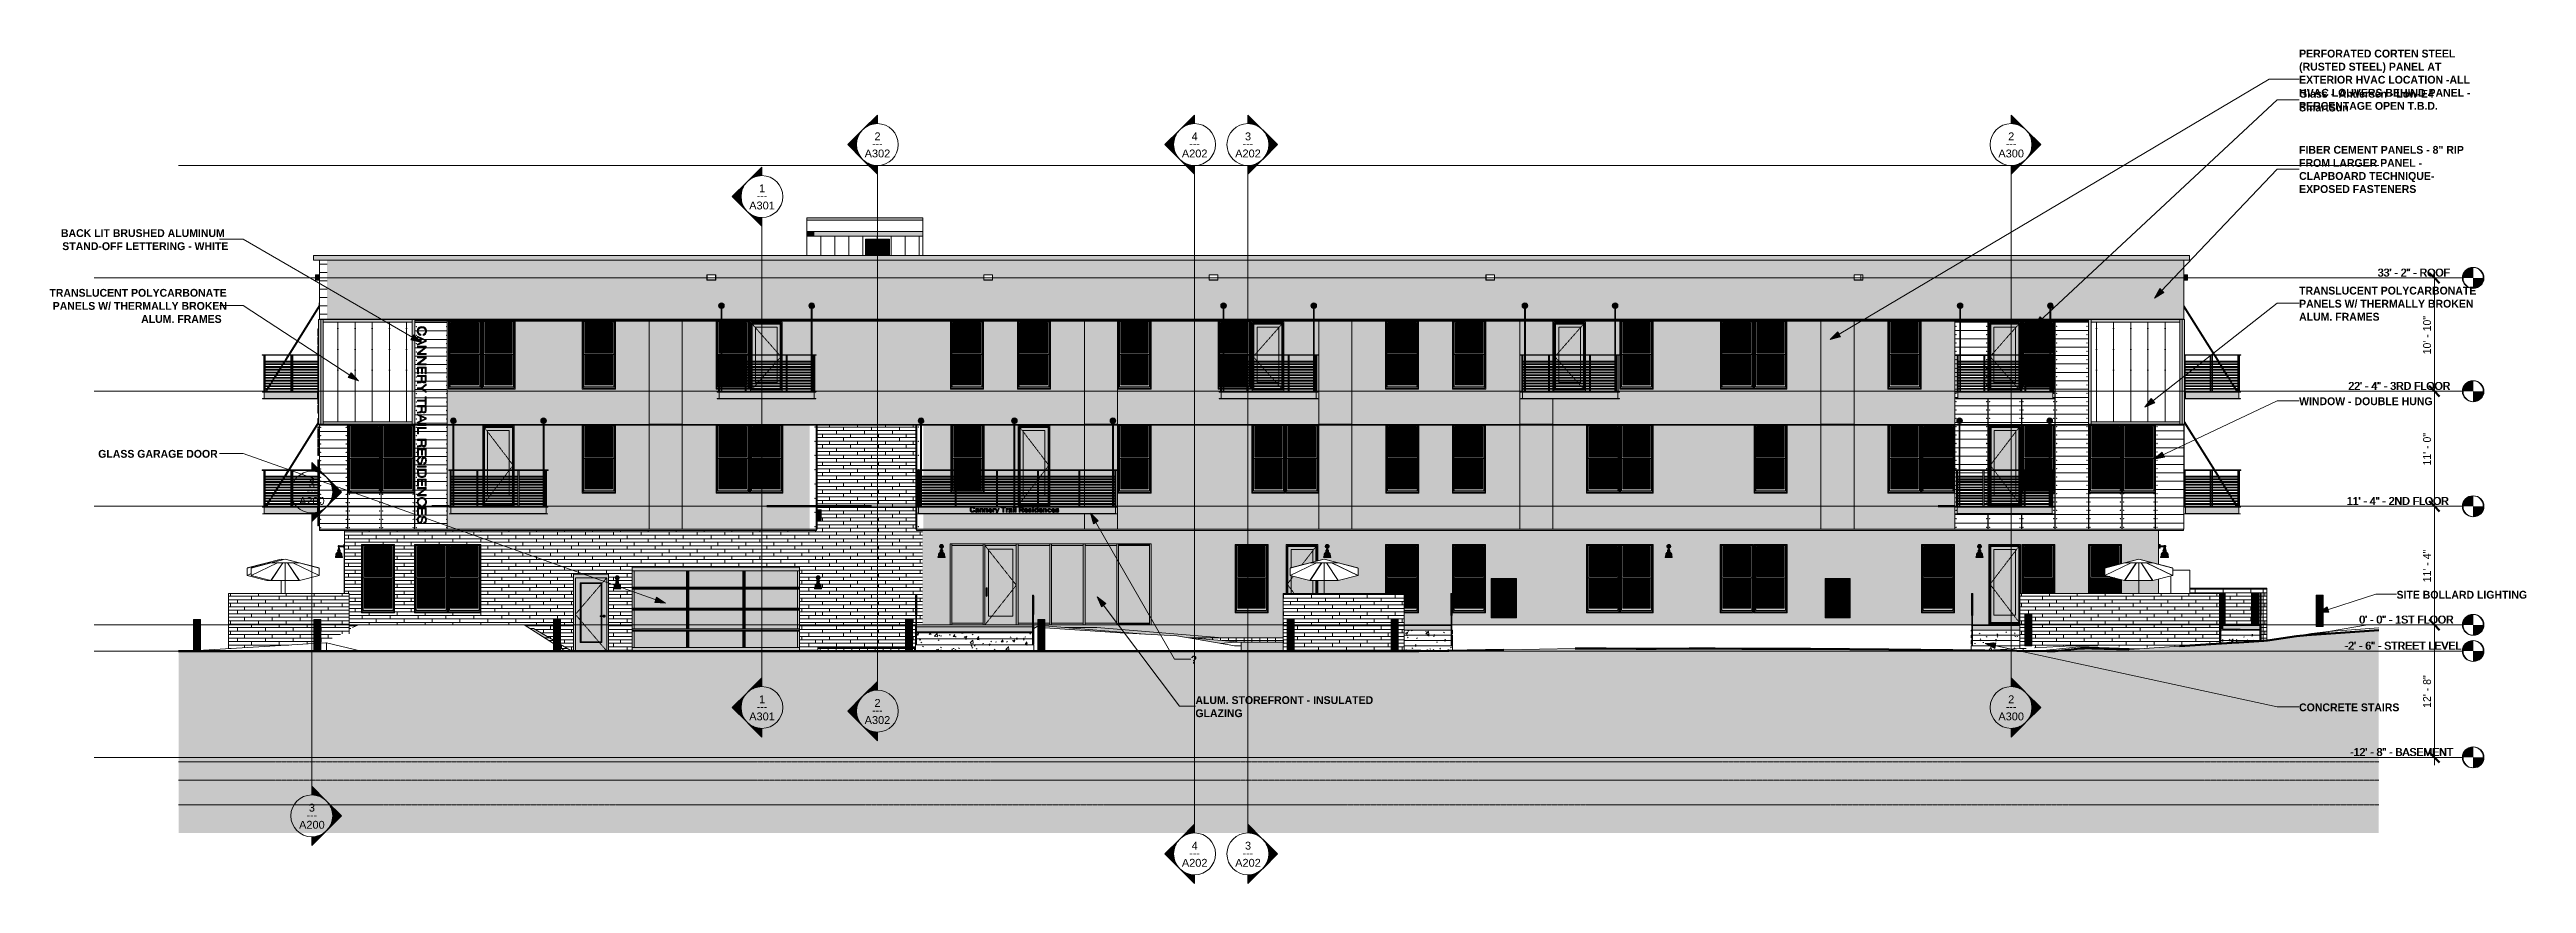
# Model space of a CAD drawing. Header units: inches. Extents: x 1750 to 8392, y -297 to 660.
# Drawn here: x 4577 to 7418, y -297 to 660 of the extents above; entities that cross this region are included whole.
import ezdxf

# ---------------------------------------------------------------- set-up
doc = ezdxf.new("R2010")
doc.units = ezdxf.units.IN
doc.header["$MEASUREMENT"] = 0
for name, pattern in [('Aligning Line 1_8_', [0.25, 0.125, -0.125]), ('Dash 1_16_', [0.125, 0.0625, -0.0625]), ('Grid Line 1_2_', [0.875, 0.5, -0.125, 0.125, -0.125])]:
    doc.linetypes.add(name, pattern=pattern)
for name, color, linetype, lineweight in [('0-3', 165, 'Continuous', 5), ('0-4', 50, 'Continuous', 5), ('A-ANNO-DIMS', 211, 'Continuous', 9), ('A-ANNO-DIMS-96', 211, 'Continuous', 9), ('A-AREA', 32, 'Continuous', 70), ('A-CLNG-1', 13, 'Continuous', 5), ('A-CLNG-2', 13, 'Continuous', 9), ('A-DOOR-3', 31, 'Continuous', 9), ('A-DOOR-4', 31, 'Dash 1_16_', 9), ('A-DOOR-FRAM', 31, 'Continuous', 9), ('A-DOOR-GLAZ', 31, 'Continuous', 9), ('A-FLOR-1', 9, 'Continuous', 5), ('A-FLOR-2', 7, 'Continuous', 9), ('A-FLOR-3', 192, 'Continuous', 5), ('A-FLOR-4', 192, 'Continuous', 9), ('A-FLOR-HRAL', 11, 'Continuous', 9), ('A-FLOR-LEVL', 51, 'Continuous', 9), ('A-FLOR-LEVL-1', 51, 'Grid Line 1_2_', 9), ('A-FLOR-LEVL-2', 147, 'Continuous', 9), ('A-FLOR-PATT-1', 8, 'Continuous', 9), ('A-GENM', 5, 'Continuous', 9), ('A-GENM-1', 5, 'Continuous', 5), ('A-GLAZ-1', 151, 'Continuous', 9), ('A-GLAZ-2', 151, 'Continuous', 20), ('A-GLAZ-CURT', 52, 'Continuous', 9), ('A-GLAZ-CWMG', 51, 'Continuous', 9), ('A-ROOF-1', 132, 'Continuous', 9), ('A-ROOF-2', 132, 'Continuous', 5), ('A-WALL-1', 113, 'Continuous', 9), ('A-WALL-PATT-1', 111, 'Continuous', 9), ('C-BLDG-PADS-1', 254, 'Continuous', 5), ('C-BLDG-PADS-2', 7, 'Continuous', 9), ('C-TOPO', 7, 'Continuous', 9), ('C-TOPO-1', 250, 'Continuous', 50), ('E-ELEC-EQPM', 71, 'Continuous', 9), ('E-LITE-EQPM', 33, 'Continuous', 9), ('G-ANNO-SYMB', 111, 'Aligning Line 1_8_', 9), ('G-ANNO-SYMB-1', 147, 'Aligning Line 1_8_', 9), ('G-ANNO-SYMB-2', 111, 'Continuous', 9), ('G-ANNO-TEXT', 231, 'Continuous', 9), ('G-IMPT', 8, 'Continuous', 9), ('I-FURN', 30, 'Continuous', 9), ('S-FNDN', 32, 'Continuous', 13), ('S-FNDN-1', 32, 'Continuous', 9), ('S-FNDN-2', 32, 'Continuous', 5), ('S-STRS', 31, 'Continuous', 9)]:
    doc.layers.add(name, color=color, linetype=linetype, lineweight=lineweight)
doc.styles.add('Arial', font='arial.ttf', dxfattribs={"height": 9})
doc.styles.add('Century Gothic', font='ufonts.com_century-gothic.ttf', dxfattribs={"height": 9})
doc.styles.add('Century Gothic_B', font='GOTHICB.TTF', dxfattribs={"height": 9})
doc.styles.add('Segoe UI Symbol_B', font='', dxfattribs={"height": 9})
doc.styles.get('Segoe UI Symbol_B').set_extended_font_data('Segoe UI Symbol', bold=True)
doc.dimstyles.new('OD__1_8__Tol__', dxfattribs={"dimscale": 12, "dimtxt": 9.397514, "dimasz": 1, "dimexe": 0.75, "dimexo": 0.5, "dimgap": 0.125, "dimtad": 1, "dimdec": 3, "dimrnd": 0.125, "dimzin": 3, "dimdsep": 46, "dimlunit": 4, "dimtxsty": 'Century Gothic', "dimblk1": 'OBLIQUE', "dimblk2": 'OBLIQUE', "dimsah": 1, "dimcen": 0.09, "dimdle": 0.75, "dimazin": 0, "dimtfac": 1, "dimtdec": 4, "dimtix": 1, "dimtmove": 0, "dimatfit": 3, "dimfxl": 1, "dimtvp": 1, "dimtfill": 1, "dimfrac": 2, "dimtolj": 1, "dimtzin": 0, "dimarcsym": 2})
pattern_1 = [(0, (7032.27, -119.146), (-38.4, 76.8), [0.392, -38.007]), (0, (7032.27, -118.754), (-38.4, 76.8), [0.392, -38.007]), (0, (7032.27, -109.546), (-38.4, 76.8), [0.392, -38.007]), (0, (7032.27, -109.154), (-38.4, 76.8), [0.392, -38.007]), (0, (7032.27, -99.946), (-38.4, 76.8), [0.392, -38.007]), (0, (7032.27, -99.554), (-38.4, 76.8), [0.392, -38.007]), (0, (7032.27, -90.346), (-38.4, 76.8), [0.392, -38.007]), (0, (7032.27, -89.954), (-38.4, 76.8), [0.392, -38.007]), (0, (7032.27, -80.746), (-38.4, 76.8), [0.392, -38.007]), (0, (7032.27, -80.354), (-38.4, 76.8), [0.392, -38.007]), (0, (7032.27, -71.146), (-38.4, 76.8), [0.392, -38.007]), (0, (7032.27, -70.754), (-38.4, 76.8), [0.392, -38.007]), (0, (7032.27, -61.546), (-38.4, 76.8), [0.392, -38.007]), (0, (7032.27, -61.154), (-38.4, 76.8), [0.392, -38.007]), (0, (7032.27, -51.946), (-38.4, 76.8), [0.392, -38.007]), (0, (7032.27, -51.554), (-38.4, 76.8), [0.392, -38.007]), (0, (7067.17, -119.146), (-38.4, 76.8), [0.392, -38.007]), (0, (7067.17, -118.754), (-38.4, 76.8), [0.392, -38.007]), (0, (7067.17, -109.546), (-38.4, 76.8), [0.392, -38.007]), (0, (7067.17, -109.154), (-38.4, 76.8), [0.392, -38.007]), (0, (7067.17, -99.946), (-38.4, 76.8), [0.392, -38.007]), (0, (7067.17, -99.554), (-38.4, 76.8), [0.392, -38.007]), (0, (7067.17, -90.346), (-38.4, 76.8), [0.392, -38.007]), (0, (7067.17, -89.954), (-38.4, 76.8), [0.392, -38.007]), (0, (7067.17, -80.746), (-38.4, 76.8), [0.392, -38.007]), (0, (7067.17, -80.354), (-38.4, 76.8), [0.392, -38.007]), (0, (7067.17, -71.146), (-38.4, 76.8), [0.392, -38.007]), (0, (7067.17, -70.754), (-38.4, 76.8), [0.392, -38.007]), (0, (7067.17, -61.546), (-38.4, 76.8), [0.392, -38.007]), (0, (7067.17, -61.154), (-38.4, 76.8), [0.392, -38.007]), (0, (7067.17, -51.946), (-38.4, 76.8), [0.392, -38.007]), (0, (7067.17, -51.554), (-38.4, 76.8), [0.392, -38.007]), (90, (7030.527, -123.75), (-38.4, 2e-15), [76.8, 0, 0, 0]), (90, (7030.9, -123.75), (-38.4, 2e-15), [76.8, 0, 0, 0]), (90, (7032.268, -119.146), (-38.4, 2e-15), [0.392, -76.407]), (90, (7032.268, -109.546), (-38.4, 2e-15), [0.392, -76.407]), (90, (7032.268, -99.946), (-38.4, 2e-15), [0.392, -76.407]), (90, (7032.268, -90.346), (-38.4, 2e-15), [0.392, -76.407]), (90, (7032.268, -80.746), (-38.4, 2e-15), [0.392, -76.407]), (90, (7032.268, -71.146), (-38.4, 2e-15), [0.392, -76.407]), (90, (7032.268, -61.546), (-38.4, 2e-15), [0.392, -76.407]), (90, (7032.268, -51.946), (-38.4, 2e-15), [0.392, -76.407]), (90, (7032.66, -119.146), (-38.4, 2e-15), [0.392, -76.407]), (90, (7032.66, -109.546), (-38.4, 2e-15), [0.392, -76.407]), (90, (7032.66, -99.946), (-38.4, 2e-15), [0.392, -76.407]), (90, (7032.66, -90.346), (-38.4, 2e-15), [0.392, -76.407]), (90, (7032.66, -80.746), (-38.4, 2e-15), [0.392, -76.407]), (90, (7032.66, -71.146), (-38.4, 2e-15), [0.392, -76.407]), (90, (7032.66, -61.546), (-38.4, 2e-15), [0.392, -76.407]), (90, (7032.66, -51.946), (-38.4, 2e-15), [0.392, -76.407]), (90, (7067.168, -119.146), (-38.4, 2e-15), [0.392, -76.407]), (90, (7067.168, -109.546), (-38.4, 2e-15), [0.392, -76.407]), (90, (7067.168, -99.946), (-38.4, 2e-15), [0.392, -76.407]), (90, (7067.168, -90.346), (-38.4, 2e-15), [0.392, -76.407]), (90, (7067.168, -80.746), (-38.4, 2e-15), [0.392, -76.407]), (90, (7067.168, -71.146), (-38.4, 2e-15), [0.392, -76.407]), (90, (7067.168, -61.546), (-38.4, 2e-15), [0.392, -76.407]), (90, (7067.168, -51.946), (-38.4, 2e-15), [0.392, -76.407]), (90, (7067.56, -119.146), (-38.4, 2e-15), [0.392, -76.407]), (90, (7067.56, -109.546), (-38.4, 2e-15), [0.392, -76.407]), (90, (7067.56, -99.946), (-38.4, 2e-15), [0.392, -76.407]), (90, (7067.56, -90.346), (-38.4, 2e-15), [0.392, -76.407]), (90, (7067.56, -80.746), (-38.4, 2e-15), [0.392, -76.407]), (90, (7067.56, -71.146), (-38.4, 2e-15), [0.392, -76.407]), (90, (7067.56, -61.546), (-38.4, 2e-15), [0.392, -76.407]), (90, (7067.56, -51.946), (-38.4, 2e-15), [0.392, -76.407]), (180, (7068.93, -123.75), (-38.4, 76.8), [38.025, -0.375]), (180, (7068.93, -114.15), (-38.4, 76.8), [38.025, -0.375]), (180, (7068.93, -104.55), (-38.4, 76.8), [38.025, -0.375]), (180, (7068.93, -94.95), (-38.4, 76.8), [38.025, -0.375]), (180, (7068.93, -85.35), (-38.4, 76.8), [38.025, -0.375]), (180, (7068.93, -75.75), (-38.4, 76.8), [38.025, -0.375]), (180, (7068.93, -66.15), (-38.4, 76.8), [38.025, -0.375]), (180, (7068.93, -56.55), (-38.4, 76.8), [38.025, -0.375])]
pattern_2 = [(0, (6993.84, 112.3), (-38.4, 120.375), [0.392, -38.007]), (0, (6993.84, 112.7), (-38.4, 120.375), [0.392, -38.007]), (0, (6993.84, 128.66), (-38.4, 120.375), [0.392, -38.007]), (0, (6993.84, 129.05), (-38.4, 120.375), [0.392, -38.007]), (0, (6993.84, 145.02), (-38.4, 120.375), [0.392, -38.007]), (0, (6993.84, 145.41), (-38.4, 120.375), [0.392, -38.007]), (0, (6993.84, 161.38), (-38.4, 120.375), [0.392, -38.007]), (0, (6993.84, 161.77), (-38.4, 120.375), [0.392, -38.007]), (0, (6993.84, 177.73), (-38.4, 120.375), [0.392, -38.007]), (0, (6993.84, 178.12), (-38.4, 120.375), [0.392, -38.007]), (0, (6993.84, 194.09), (-38.4, 120.375), [0.392, -38.007]), (0, (6993.84, 194.48), (-38.4, 120.375), [0.392, -38.007]), (0, (6993.84, 210.45), (-38.4, 120.375), [0.392, -38.007]), (0, (6993.84, 210.84), (-38.4, 120.375), [0.392, -38.007]), (0, (6993.84, 226.8), (-38.4, 120.375), [0.392, -38.007]), (0, (6993.84, 227.2), (-38.4, 120.375), [0.392, -38.007]), (0, (7011.29, 112.3), (-38.4, 120.375), [0.392, -38.007]), (0, (7011.29, 112.7), (-38.4, 120.375), [0.392, -38.007]), (0, (7011.29, 128.66), (-38.4, 120.375), [0.392, -38.007]), (0, (7011.29, 129.05), (-38.4, 120.375), [0.392, -38.007]), (0, (7011.29, 145.02), (-38.4, 120.375), [0.392, -38.007]), (0, (7011.29, 145.41), (-38.4, 120.375), [0.392, -38.007]), (0, (7011.29, 161.38), (-38.4, 120.375), [0.392, -38.007]), (0, (7011.29, 161.77), (-38.4, 120.375), [0.392, -38.007]), (0, (7011.29, 177.73), (-38.4, 120.375), [0.392, -38.007]), (0, (7011.29, 178.12), (-38.4, 120.375), [0.392, -38.007]), (0, (7011.29, 194.09), (-38.4, 120.375), [0.392, -38.007]), (0, (7011.29, 194.48), (-38.4, 120.375), [0.392, -38.007]), (0, (7011.29, 210.45), (-38.4, 120.375), [0.392, -38.007]), (0, (7011.29, 210.84), (-38.4, 120.375), [0.392, -38.007]), (0, (7011.29, 226.8), (-38.4, 120.375), [0.392, -38.007]), (0, (7011.29, 227.2), (-38.4, 120.375), [0.392, -38.007]), (0, (7028.74, 112.3), (-38.4, 120.375), [0.392, -38.007]), (0, (7028.74, 112.7), (-38.4, 120.375), [0.392, -38.007]), (0, (7028.74, 128.66), (-38.4, 120.375), [0.392, -38.007]), (0, (7028.74, 129.05), (-38.4, 120.375), [0.392, -38.007]), (0, (7028.74, 145.02), (-38.4, 120.375), [0.392, -38.007]), (0, (7028.74, 145.41), (-38.4, 120.375), [0.392, -38.007]), (0, (7028.74, 161.38), (-38.4, 120.375), [0.392, -38.007]), (0, (7028.74, 161.77), (-38.4, 120.375), [0.392, -38.007]), (0, (7028.74, 177.73), (-38.4, 120.375), [0.392, -38.007]), (0, (7028.74, 178.12), (-38.4, 120.375), [0.392, -38.007]), (0, (7028.74, 194.09), (-38.4, 120.375), [0.392, -38.007]), (0, (7028.74, 194.48), (-38.4, 120.375), [0.392, -38.007]), (0, (7028.74, 210.45), (-38.4, 120.375), [0.392, -38.007]), (0, (7028.74, 210.84), (-38.4, 120.375), [0.392, -38.007]), (0, (7028.74, 226.8), (-38.4, 120.375), [0.392, -38.007]), (0, (7028.74, 227.2), (-38.4, 120.375), [0.392, -38.007]), (90, (6992.1, 109.75), (-38.4, 2e-15), [120, -0.375]), (90, (6992.477, 109.75), (-38.4, 2e-15), [120, -0.375]), (90, (6993.843, 112.304), (-38.4, 2e-15), [0.392, -119.982]), (90, (6993.843, 128.66), (-38.4, 2e-15), [0.392, -119.982]), (90, (6993.843, 145.018), (-38.4, 2e-15), [0.392, -119.982]), (90, (6993.843, 161.375), (-38.4, 2e-15), [0.392, -119.982]), (90, (6993.843, 177.732), (-38.4, 2e-15), [0.392, -119.982]), (90, (6993.843, 194.09), (-38.4, 2e-15), [0.392, -119.982]), (90, (6993.843, 210.447), (-38.4, 2e-15), [0.392, -119.982]), (90, (6993.843, 226.804), (-38.4, 2e-15), [0.392, -119.982]), (90, (6994.236, 112.304), (-38.4, 2e-15), [0.392, -119.982]), (90, (6994.236, 128.66), (-38.4, 2e-15), [0.392, -119.982]), (90, (6994.236, 145.018), (-38.4, 2e-15), [0.392, -119.982]), (90, (6994.236, 161.375), (-38.4, 2e-15), [0.392, -119.982]), (90, (6994.236, 177.732), (-38.4, 2e-15), [0.392, -119.982]), (90, (6994.236, 194.09), (-38.4, 2e-15), [0.392, -119.982]), (90, (6994.236, 210.447), (-38.4, 2e-15), [0.392, -119.982]), (90, (6994.236, 226.804), (-38.4, 2e-15), [0.392, -119.982]), (90, (7011.293, 112.304), (-38.4, 2e-15), [0.392, -119.982]), (90, (7011.293, 128.66), (-38.4, 2e-15), [0.392, -119.982]), (90, (7011.293, 145.018), (-38.4, 2e-15), [0.392, -119.982]), (90, (7011.293, 161.375), (-38.4, 2e-15), [0.392, -119.982]), (90, (7011.293, 177.732), (-38.4, 2e-15), [0.392, -119.982]), (90, (7011.293, 194.09), (-38.4, 2e-15), [0.392, -119.982]), (90, (7011.293, 210.447), (-38.4, 2e-15), [0.392, -119.982]), (90, (7011.293, 226.804), (-38.4, 2e-15), [0.392, -119.982]), (90, (7011.686, 112.304), (-38.4, 2e-15), [0.392, -119.982]), (90, (7011.686, 128.66), (-38.4, 2e-15), [0.392, -119.982]), (90, (7011.686, 145.018), (-38.4, 2e-15), [0.392, -119.982]), (90, (7011.686, 161.375), (-38.4, 2e-15), [0.392, -119.982]), (90, (7011.686, 177.732), (-38.4, 2e-15), [0.392, -119.982]), (90, (7011.686, 194.09), (-38.4, 2e-15), [0.392, -119.982]), (90, (7011.686, 210.447), (-38.4, 2e-15), [0.392, -119.982]), (90, (7011.686, 226.804), (-38.4, 2e-15), [0.392, -119.982]), (90, (7028.743, 112.304), (-38.4, 2e-15), [0.392, -119.982]), (90, (7028.743, 128.66), (-38.4, 2e-15), [0.392, -119.982]), (90, (7028.743, 145.018), (-38.4, 2e-15), [0.392, -119.982]), (90, (7028.743, 161.375), (-38.4, 2e-15), [0.392, -119.982]), (90, (7028.743, 177.732), (-38.4, 2e-15), [0.392, -119.982]), (90, (7028.743, 194.09), (-38.4, 2e-15), [0.392, -119.982]), (90, (7028.743, 210.447), (-38.4, 2e-15), [0.392, -119.982]), (90, (7028.743, 226.804), (-38.4, 2e-15), [0.392, -119.982]), (90, (7029.136, 112.304), (-38.4, 2e-15), [0.392, -119.982]), (90, (7029.136, 128.66), (-38.4, 2e-15), [0.392, -119.982]), (90, (7029.136, 145.018), (-38.4, 2e-15), [0.392, -119.982]), (90, (7029.136, 161.375), (-38.4, 2e-15), [0.392, -119.982]), (90, (7029.136, 177.732), (-38.4, 2e-15), [0.392, -119.982]), (90, (7029.136, 194.09), (-38.4, 2e-15), [0.392, -119.982]), (90, (7029.136, 210.447), (-38.4, 2e-15), [0.392, -119.982]), (90, (7029.136, 226.804), (-38.4, 2e-15), [0.392, -119.982]), (180, (7030.5, 109.38), (-38.4, 120.375), [38.025, -0.375]), (180, (7030.5, 109.75), (-38.4, 120.375), [38.025, -0.375])]
pattern_3 = [(49.781, (17016.879, 11.352), (27.542763, -2.39092), [2.867, -31.537]), (355.038, (17016.88, 11.352), (-5.32791, 28.66125), [2.304, -25.343]), (100.531, (17019.174, 11.153), (22.214947, 26.26965), [2.429, -26.723]), (45.962, (17016.88, 18.973), (40.98173, -6.30683), [4.303, -47.329]), (96.687, (17020.294, 18.447), (35.89096, 37.11785), [3.643, -40.078]), (351.251, (17016.88, 18.973), (35.89144, 37.11759), [3.455, -38.009]), (20.852, (17020.719, 17.068), (22.920947, -15.340956), [2.877, -31.649]), (326.206, (17020.72, 17.068), (9.34303, 27.63074), [2.298, -25.283]), (71.317, (17022.629, 15.79), (32.26478, 12.28913), [2.431, -26.737]), (37.286, (17016.879, 11.352), (0.467294, 12.684528), [1.264, -23.702, 1.264, -24.391, -25.367]), (37.286, (17016.879, 11.352), (0.467294, 12.684528), [-50.62, 1.264, -24.104]), (7.443, (17016.879, 11.352), (10.101368, 15.028153), [1.267, -13.4, 1.267, -23.191, -9.695]), (7.443, (17016.879, 11.352), (10.101368, 15.028153), [-39.124, 1.267, -8.428]), (327.701, (17008.316, 11.352), (20.498663, -0.85914), [1.264, -8.314, 1.264, -28.621, -39.656]), (327.701, (17008.316, 11.352), (20.498663, -0.85914), [-39.464, 1.264, -38.391]), (317.721, (17004.476, 11.352), (22.394505, 3.814535), [1.263, -11.173, 1.263, -18.558, -28.125]), (317.721, (17004.476, 11.352), (22.394505, 3.814535), [-32.257, 1.263, -26.862])]
pattern_4 = [(49.781, (17016.879, 12.92), (27.542763, -2.39092), [2.867, -31.537]), (355.038, (17016.88, 12.92), (-5.32791, 28.66125), [2.304, -25.343]), (100.531, (17019.174, 12.722), (22.214947, 26.26965), [2.429, -26.723]), (45.962, (17016.88, 20.542), (40.98173, -6.30683), [4.303, -47.329]), (96.687, (17020.294, 20.016), (35.89096, 37.11785), [3.643, -40.078]), (351.251, (17016.88, 20.54), (35.89144, 37.11759), [3.455, -38.009]), (20.852, (17020.719, 18.637), (22.920947, -15.340956), [2.877, -31.649]), (326.206, (17020.72, 18.637), (9.34303, 27.63074), [2.298, -25.283]), (71.317, (17022.629, 17.358), (32.26478, 12.28913), [2.431, -26.737]), (37.286, (17016.879, 12.921), (0.467294, 12.684528), [1.264, -23.702, 1.264, -24.391, -25.367]), (37.286, (17016.879, 12.921), (0.467294, 12.684528), [-50.62, 1.264, -24.104]), (7.443, (17016.879, 12.921), (10.101368, 15.028153), [1.267, -13.4, 1.267, -23.191, -9.695]), (7.443, (17016.879, 12.921), (10.101368, 15.028153), [-39.124, 1.267, -8.428]), (327.701, (17008.316, 12.921), (20.498663, -0.85914), [1.264, -8.314, 1.264, -28.621, -39.656]), (327.701, (17008.316, 12.921), (20.498663, -0.85914), [-39.464, 1.264, -38.391]), (317.721, (17004.476, 12.921), (22.394505, 3.814535), [1.263, -11.173, 1.263, -18.558, -28.125]), (317.721, (17004.476, 12.921), (22.394505, 3.814535), [-32.257, 1.263, -26.862])]
pattern_5 = [(49.781, (17016.879, 14.49), (27.542763, -2.39092), [2.867, -31.537]), (355.038, (17016.88, 14.49), (-5.32791, 28.66125), [2.304, -25.343]), (100.531, (17019.174, 14.29), (22.214947, 26.26965), [2.429, -26.723]), (45.962, (17016.88, 22.11), (40.98173, -6.30683), [4.303, -47.329]), (96.687, (17020.294, 21.586), (35.89096, 37.11785), [3.643, -40.078]), (351.251, (17016.88, 22.11), (35.89144, 37.11759), [3.455, -38.009]), (20.852, (17020.719, 20.206), (22.920947, -15.340956), [2.877, -31.649]), (326.206, (17020.72, 20.206), (9.34303, 27.63074), [2.298, -25.283]), (71.317, (17022.629, 18.928), (32.26478, 12.28913), [2.431, -26.737]), (37.286, (17016.879, 14.49), (0.467294, 12.684528), [1.264, -23.702, 1.264, -24.391, -25.367]), (37.286, (17016.879, 14.49), (0.467294, 12.684528), [-50.62, 1.264, -24.104]), (7.443, (17016.879, 14.49), (10.101368, 15.028153), [1.267, -13.4, 1.267, -23.191, -9.695]), (7.443, (17016.879, 14.49), (10.101368, 15.028153), [-39.124, 1.267, -8.428]), (327.701, (17008.316, 14.49), (20.498663, -0.85914), [1.264, -8.314, 1.264, -28.621, -39.656]), (327.701, (17008.316, 14.49), (20.498663, -0.85914), [-39.464, 1.264, -38.391]), (317.721, (17004.476, 14.49), (22.394505, 3.814535), [1.263, -11.173, 1.263, -18.558, -28.125]), (317.721, (17004.476, 14.49), (22.394505, 3.814535), [-32.257, 1.263, -26.862])]
pattern_6 = [(49.781, (17016.879, 16.06), (27.542763, -2.39092), [2.867, -31.537]), (355.038, (17016.88, 16.06), (-5.32791, 28.66125), [2.304, -25.343]), (100.531, (17019.174, 15.86), (22.214947, 26.26965), [2.429, -26.723]), (45.962, (17016.88, 23.68), (40.98173, -6.30683), [4.303, -47.329]), (96.687, (17020.294, 23.155), (35.89096, 37.11785), [3.643, -40.078]), (351.251, (17016.88, 23.68), (35.89144, 37.11759), [3.455, -38.009]), (20.852, (17020.719, 21.775), (22.920947, -15.340956), [2.877, -31.649]), (326.206, (17020.72, 21.775), (9.34303, 27.63074), [2.298, -25.283]), (71.317, (17022.629, 20.497), (32.26478, 12.28913), [2.431, -26.737]), (37.286, (17016.879, 16.06), (0.467294, 12.684528), [1.264, -23.702, 1.264, -24.391, -25.367]), (37.286, (17016.879, 16.06), (0.467294, 12.684528), [-50.62, 1.264, -24.104]), (7.443, (17016.879, 16.06), (10.101368, 15.028153), [1.267, -13.4, 1.267, -23.191, -9.695]), (7.443, (17016.879, 16.06), (10.101368, 15.028153), [-39.124, 1.267, -8.428]), (327.701, (17008.316, 16.06), (20.498663, -0.85914), [1.264, -8.314, 1.264, -28.621, -39.656]), (327.701, (17008.316, 16.06), (20.498663, -0.85914), [-39.464, 1.264, -38.391]), (317.721, (17004.476, 16.06), (22.394505, 3.814535), [1.263, -11.173, 1.263, -18.558, -28.125]), (317.721, (17004.476, 16.06), (22.394505, 3.814535), [-32.257, 1.263, -26.862])]
pattern_7 = [(0, (6128.2896, -29.2), (0, 4), []), (90, (6128.29, -29.2), (-8, 8), [4, -28]), (90, (6144.29, -25.2), (-8, 8), [4, -28])]
pattern_8 = [(0, (7117.8146, 0.8), (0, 4), []), (90, (7117.815, 0.8), (-8, 8), [4, -28]), (90, (7133.815, 4.8), (-8, 8), [4, -28])]
pattern_9 = [(0, (4784.2896, 0.8), (0, 4), []), (90, (4784.29, 0.8), (-8, 8), [4, -28]), (90, (4800.29, 4.8), (-8, 8), [4, -28])]
pattern_10 = [(90, (5574.14, 398), (-16.082, 1e-15), [])]

msp = doc.modelspace()

# ---------------------------------------------------------------- texts
at = {"layer": 'A-FLOR-LEVL', "char_height": 9, "attachment_point": 1, "style": 'Century Gothic'}
for s, insert, width in [('33\' - 2" - ROOF', (7246.978, 408.5508), 104.232), ('22\' - 4" - 3RD FLOOR', (7213.2268, 278.5508), 145.137), ('11\' - 4" - 2ND FLOOR', (7211.4883, 146.5508), 147.258), ('0\' - 0" - 1ST FLOOR', (7225.7371, 10.5508), 129.987), ('-2\' - 6" - STREET LEVEL', (7208.9938, -19.4492), 150.288), ('-12\' - 8" - BASEMENT', (7215.23, -141.4492), 142.713)]:
    msp.add_mtext(s, dxfattribs=dict(at, insert=insert, width=width))
at = {"layer": 'G-ANNO-SYMB-2', "char_height": 9, "attachment_point": 1}
for s, insert, width, style in [('A302', (5511.7179, 545.2255), 35.754, 'Arial'), ('---', (5520.3107, 556.355), 15.453, 'Century Gothic'), ('2', (5522.962, 564.8617), 8.484, 'Arial'), ('A202', (5875.5752, 545.2255), 35.754, 'Arial'), ('---', (5884.168, 556.355), 15.453, 'Century Gothic'), ('4', (5886.8193, 564.8617), 8.484, 'Arial'), ('A202', (5936.7292, 545.2255), 35.754, 'Arial'), ('---', (5945.322, 556.355), 15.453, 'Century Gothic'), ('3', (5947.9733, 564.8617), 8.484, 'Arial'), ('A300', (6812.1242, 545.2255), 35.754, 'Arial'), ('---', (6820.7169, 556.355), 15.453, 'Century Gothic'), ('2', (6823.3682, 564.8617), 8.484, 'Arial'), ('A301', (5379.3242, 485.5534), 35.754, 'Arial'), ('---', (5387.9169, 496.683), 15.453, 'Century Gothic'), ('1', (5390.5682, 505.1897), 8.484, 'Arial'), ('A200', (4863, 146.6597), 35.754, 'Arial'), ('---', (4871.5928, 157.7892), 15.453, 'Century Gothic'), ('3', (4874.2441, 166.2959), 8.484, 'Arial'), ('1', (5390.5682, -80.8965), 8.484, 'Arial'), ('2', (5522.962, -85.0695), 8.484, 'Arial'), ('2', (6823.3682, -80.8965), 8.484, 'Arial'), ('A301', (5379.3242, -100.5327), 35.754, 'Arial'), ('---', (5387.9169, -89.4032), 15.453, 'Century Gothic'), ('A302', (5511.7179, -104.7058), 35.754, 'Arial'), ('---', (5520.3107, -93.5762), 15.453, 'Century Gothic'), ('A300', (6812.1242, -100.5327), 35.754, 'Arial'), ('---', (6820.7169, -89.4032), 15.453, 'Century Gothic'), ('A200', (4863, -224.8291), 35.754, 'Arial'), ('---', (4871.5928, -213.6996), 15.453, 'Century Gothic'), ('3', (4874.2441, -205.1929), 8.484, 'Arial'), ('4', (5886.8193, -248.8052), 8.484, 'Arial'), ('3', (5947.9733, -248.8052), 8.484, 'Arial'), ('A202', (5875.5752, -268.4415), 35.754, 'Arial'), ('---', (5884.168, -257.3119), 15.453, 'Century Gothic'), ('A202', (5936.7292, -268.4415), 35.754, 'Arial'), ('---', (5945.322, -257.3119), 15.453, 'Century Gothic')]:
    msp.add_mtext(s, dxfattribs=dict(at, insert=insert, width=width, style=style))
at = {"layer": 'G-ANNO-TEXT', "char_height": 9, "attachment_point": 1}
for s, insert, width, style in [('PERFORATED CORTEN STEEL', (7157.0913, 659.8293), 198.768, 'Century Gothic_B'), ('(RUSTED STEEL) PANEL AT', (7157.0913, 644.8293), 179.073, 'Century Gothic_B'), ('EXTERIOR HVAC LOCATION -ALL', (7157.0913, 629.8293), 236.34, 'Century Gothic_B'), ('SmartSun', (7157.0913, 597.9368), 69.387, 'Century Gothic_B'), ('Glass ', (7157.0913, 613.6868), 44.541, 'Century Gothic_B'), ('HVAC LOUVERS BEHIND PANEL -', (7157.0913, 614.8293), 235.734, 'Century Gothic_B'), ('PERCENTAGE OPEN T.B.D.', (7157.0913, 599.8293), 186.042, 'Century Gothic_B'), ('\\fSegoe UI Symbol|b1|i0|c0|p34|;‐', (7193.8413, 613.6868), 6.363, 'Segoe UI Symbol_B'), (' Andersen - Low-E4', (7199.0913, 613.6868), 143.622, 'Century Gothic_B'), ('FIBER CEMENT PANELS - 8" RIP', (7157.0913, 549.4121), 216.948, 'Century Gothic_B'), ('CLAPBOARD TECHNIQUE-', (7157.0913, 519.4121), 187.557, 'Century Gothic_B'), ('FROM LARGER PANEL -', (7157.0913, 534.4121), 166.65, 'Century Gothic_B'), ('EXPOSED FASTENERS', (7157.0913, 504.4121), 150.591, 'Century Gothic_B'), ('BACK LIT BRUSHED ALUMINUM', (4589.8568, 453.8876), 220.281, 'Century Gothic_B'), ('STAND-OFF LETTERING - WHITE', (4591.3568, 438.8876), 218.463, 'Century Gothic_B'), ('TRANSLUCENT POLYCARBONATE', (4576.6285, 385.3757), 236.34, 'Century Gothic_B'), ('PANELS W/ THERMALLY BROKEN', (4580.3785, 370.3757), 231.795, 'Century Gothic_B'), ('TRANSLUCENT POLYCARBONATE', (7157.0913, 387.9378), 236.34, 'Century Gothic_B'), ('PANELS W/ THERMALLY BROKEN', (7157.0913, 372.9378), 231.795, 'Century Gothic_B'), ('ALUM. FRAMES', (4681.8785, 355.3757), 108.777, 'Century Gothic_B'), ('ALUM. FRAMES', (7157.0913, 357.9378), 108.777, 'Century Gothic_B'), ('WINDOW - DOUBLE HUNG', (7157.0913, 261.0105), 189.678, 'Century Gothic_B'), ('GLASS GARAGE DOOR', (4632.6033, 200.6763), 168.468, 'Century Gothic_B'), ('\\fCentury Gothic|b1|i0|c0|p34|;?', (5885.7054, -35.4169), 8.787, 'Century Gothic_B'), ('ALUM. STOREFRONT - INSULATED', (5891.1061, -81.8515), 235.128, 'Century Gothic_B'), ('GLAZING', (5891.1061, -96.8515), 67.872, 'Century Gothic_B'), ('CONCRETE STAIRS', (7157.0913, -90.1269), 132.411, 'Century Gothic_B')]:
    msp.add_mtext(s, dxfattribs=dict(at, insert=insert, width=width, style=style))

# ---------------------------------------------------------------- blocks, each defined once
blk = doc.blocks.new('CTR  - Topography_rvt-2-BUILDING ELEVATION - NORTH')
at = {"layer": 'C-BLDG-PADS-1'}
h = blk.add_hatch(color=256, dxfattribs=at)
h.paths.add_polyline_path([(-11084.9, -21.2), (-11068.6, -20), (-11061.1, -20.3), (-11061.1, -19.8), (-11124, -14.6), (-11089.7, -20.4)], flags=0)
h.paths.add_polyline_path([(-11171.6, -10.6), (-11286.4, -1), (-11286.4, -3.4), (-11200.1, -9), (-11176, -10.4)], flags=0)
h.paths.add_polyline_path([(-11299, -4), (-11295.1, -2), (-11294.4, -2.2), (-11294.4, -0.4), (-11299, 0), (-11299, -3.9)], flags=0)
blk.add_hatch(color=256, dxfattribs=at).paths.add_polyline_path([(-11013.1, -30), (-11013.1, -19.8), (-11061.1, -19.8), (-11061.1, -30), (-11018.3, -30)], flags=0)
at = {"layer": 'C-TOPO'}
h = blk.add_hatch(dxfattribs=at)
h.set_pattern_fill('FP_39', color=256, style=0, pattern_type=2)
h.set_pattern_definition([(0, (12, 0), (24, 24), [24, -24]), (0, (12, 9), (24, 24), [24, -24]), (0, (12, 18), (24, 24), [24, -24]), (90, (15, 21), (-24, 24), [24, -24]), (90, (24, 21), (-24, 24), [24, -24]), (90, (33, 21), (-24, 24), [24, -24])])
h.paths.add_polyline_path([(-12266.3, -238.8), (-9756.5, -238.8), (-9756.5, -6), (-9850.9, -12.8), (-9884, -18), (-9993.1, -25), (-10043.2, -28.4), (-10085.6, -27.1), (-10085.6, -27.1), (-10090.5, -26.9), (-10093.9, -27.2), (-10098.4, -27.2), (-10127.6, -30), (-10150.8, -30), (-10171.4, -29.9), (-10408.3, -27.4), (-10466.3, -27.6), (-10486.9, -27.6), (-10517.5, -27.2), (-10525, -27.2), (-10534.9, -27.1), (-10585.3, -27.5), (-10642.6, -27.3), (-10678.1, -27), (-10823, -29.9), (-10860.6, -30), (-12280.1, -30), (-12280.1, -238.8), (-12266.6, -238.8)], flags=0)
at = {"layer": 'C-BLDG-PADS-2'}
for p, q in [((-11299, 0), (-11294.4, -0.4)), ((-11299, -1.5), (-11299, 0)), ((-11286.4, -1), (-11171.6, -10.6)), ((-11124, -14.6), (-11061.1, -19.8)), ((-11061.1, -19.8), (-11013.1, -19.8)), ((-11061.1, -19.8), (-11061.1, -20.3)), ((-11013.1, -19.8), (-11061.1, -19.8)), ((-11061.1, -26.1), (-11061.1, -30)), ((-11013.1, -30), (-11013.1, -27.2))]:
    blk.add_line(p, q, dxfattribs=at)
at = {"layer": 'C-TOPO'}
for p, q in [((-10819.5, -0.1), (-10819, 0)), ((-10783.7, 0), (-10819, 0)), ((-10783.7, 0), (-10731.3, 0)), ((-10674.8, 0), (-10731.3, 0)), ((-10601.9, 0), (-10674.8, 0)), ((-10601.9, 0), (-10519.7, 0)), ((-10519.7, 0), (-10445.1, 0)), ((-10445.1, 0), (-10389.1, 0)), ((-10338.2, 0), (-10389.1, 0)), ((-10338.2, 0), (-10279.7, 0)), ((-10223.8, 0), (-10279.7, 0)), ((-10223.8, 0), (-10223.5, -0.7)), ((-9769.4, 0), (-9814, -7.5)), ((-9769.4, 0), (-9769.3, 0)), ((-9769.4, 0), (-9756.5, 0)), ((-12125.1, -21.5), (-12264.1, -29.9)), ((-12110.6, -20.6), (-12117.1, -21)), ((-12111.3, -20.7), (-12110.6, -20.6)), ((-12110.6, -20.6), (-12110.8, -20.6)), ((-12110.6, -20.6), (-12070.2, -30)), ((-12110.6, -20.6), (-12110.6, -30)), ((-12110.6, -30), (-12110.6, -20.6)), ((-12070.2, -30), (-12110.6, -20.6)), ((-12080.7, -3), (-12073.8, 0)), ((-12054.8, 0), (-12073.8, 0)), ((-12054.8, 0), (-11983.8, 0)), ((-11983.8, 0), (-11943.9, 0)), ((-11943.9, 0), (-11883.8, 0)), ((-11883.8, 0), (-11850.2, -21.4)), ((-11842.2, -26.4), (-11836.6, -30)), ((-11299, -4), (-11295.1, -2)), ((-11299, -26.5), (-11299, -30)), ((-11299, -30), (-11299, -26.5)), ((-11294.4, -2.2), (-11295.1, -2)), ((-11286.4, -3.4), (-11200.1, -9)), ((-11200.1, -9), (-11135.2, -12.7)), ((-11135.2, -12.7), (-11068.6, -24)), ((-11084.9, -21.2), (-11068.6, -20)), ((-11068.9, -24), (-11068.6, -24)), ((-11068.6, -20), (-11061.1, -20.3)), ((-11068.6, -24), (-11064.7, -24.1)), ((-11068.6, -24), (-11061.1, -24.2)), ((-11061.1, -20.3), (-11061.1, -24.2)), ((-11061.1, -24.2), (-11061.1, -26.1)), ((-10823.5, -0.7), (-10820.5, -0.2)), ((-10678.1, -27), (-10760, -28.7)), ((-10642.6, -27.3), (-10678.1, -27)), ((-10642.6, -27.3), (-10608.1, -27.4)), ((-10608.1, -27.4), (-10596.5, -27.5)), ((-10585.3, -27.5), (-10596.5, -27.5)), ((-10547.3, -27.2), (-10585.3, -27.5)), ((-10547.3, -27.2), (-10534.9, -27.1)), ((-10534.9, -27.1), (-10525, -27.2)), ((-10517.5, -27.2), (-10525, -27.2)), ((-10486.9, -27.6), (-10517.5, -27.2)), ((-10486.9, -27.6), (-10473.3, -27.6)), ((-10450.4, -27.6), (-10473.3, -27.6)), ((-10450.4, -27.6), (-10408.3, -27.4)), ((-10408.3, -27.4), (-10318.3, -28.4)), ((-10171.4, -29.9), (-10318.3, -28.4)), ((-10212.7, -29.5), (-10168.3, -27.1)), ((-10164.2, -30), (-10164.2, -27.5)), ((-10164.2, -27.5), (-10164.2, -30)), ((-10108.7, -24), (-10151.4, -26.2)), ((-10148.6, -30), (-10100, -25.4)), ((-10100, -25.4), (-10148.6, -30)), ((-10098.4, -27.2), (-10127.6, -30)), ((-10078.7, -24), (-10108.7, -24)), ((-10030.8, -27.6), (-10100, -25.4)), ((-10030.8, -27.6), (-10100, -25.4)), ((-10098.4, -27.2), (-10093.9, -27.2)), ((-10090.5, -26.9), (-10093.9, -27.2)), ((-10085.6, -27.1), (-10090.5, -26.9)), ((-10043.2, -28.4), (-10085.6, -27.1)), ((-10037.1, -28), (-10043.2, -28.4)), ((-10042.4, -28.4), (-10043.2, -28.4)), ((-9985, -24.5), (-10037.1, -28)), ((-9985, -24.5), (-9918.9, -20.2)), ((-9979.7, -24.1), (-9985, -24.5)), ((-9917.1, -20.1), (-9918.9, -20.2)), ((-9917.1, -20.1), (-9888.3, -18.3)), ((-9888.3, -18.3), (-9884, -18)), ((-9884, -18), (-9881.3, -17.6)), ((-9850.9, -12.8), (-9881.3, -17.6)), ((-9833.4, -10), (-9850.9, -12.8)), ((-9850.9, -12.8), (-9839, -11.9)), ((-9839, -11.9), (-9756.5, -6)), ((-9834.9, -10.3), (-9833.4, -10)), ((-9814, -7.5), (-9833.4, -10)), ((-9833.4, -10), (-9813.5, -8.6)), ((-9833.4, -10), (-9813.5, -8.6)), ((-9814, -7.5), (-9756.5, -3.3)), ((-9756.5, -3.3), (-9814, -7.5)), ((-9814, -7.5), (-9813.5, -8.6)), ((-9813.5, -8.6), (-9814, -7.5)), ((-12266.6, -30), (-12280.1, -30)), ((-12268, -30), (-12266.6, -29.8)), ((-12266.6, -29.8), (-12266.6, -30)), ((-12258.7, -30), (-12266.6, -29.8)), ((-12266.6, -29.8), (-12266.6, -30)), ((-12266.1, -30), (-12266.6, -30)), ((-12266.1, -30), (-12265.2, -30)), ((-12261, -30), (-12265.2, -30)), ((-12261, -30), (-12253.5, -30)), ((-12225.6, -30), (-12253.5, -30)), ((-12136.8, -30), (-12225.6, -30)), ((-12136.8, -30), (-12074.8, -30)), ((-12029.2, -30), (-12074.8, -30)), ((-12011.9, -30), (-12029.2, -30)), ((-12011.9, -30), (-11984.5, -30)), ((-11984, -30), (-11984.5, -30)), ((-11984, -30), (-11934.5, -30)), ((-11911.6, -30), (-11934.5, -30)), ((-11911.6, -30), (-11867.6, -30)), ((-11867.6, -30), (-11848.6, -30)), ((-11833.5, -30), (-11848.6, -30)), ((-11810.7, -30), (-11833.5, -30)), ((-11810.7, -30), (-11783.6, -30)), ((-11773.8, -30), (-11783.6, -30)), ((-11773.8, -30), (-11756.7, -30)), ((-11650.8, -30), (-11756.7, -30)), ((-11562.8, -30), (-11650.8, -30)), ((-11562.8, -30), (-11551.6, -30)), ((-11551.6, -30), (-11547.8, -30)), ((-11542.3, -30), (-11547.8, -30)), ((-11528, -30), (-11542.3, -30)), ((-11517.2, -30), (-11528, -30)), ((-11493.3, -30), (-11517.2, -30)), ((-11451.5, -30), (-11493.3, -30)), ((-11451.5, -30), (-11370, -30)), ((-11277.5, -30), (-11370, -30)), ((-11332.6, -29.9), (-11332.7, -30)), ((-11243.4, -30), (-11277.5, -30)), ((-11194.9, -30), (-11243.4, -30)), ((-11112.3, -30), (-11194.9, -30)), ((-11112.3, -30), (-11106.2, -30)), ((-11104.2, -30), (-11106.2, -30)), ((-11104.2, -30), (-11098.8, -30)), ((-11081.6, -30), (-11098.8, -30)), ((-11061.8, -30), (-11081.6, -30)), ((-11061.8, -30), (-11033.1, -30)), ((-11033.1, -30), (-10939.4, -30)), ((-10857.6, -30), (-10939.4, -30)), ((-10821.6, -29.9), (-10874.6, -30)), ((-10874.2, -28.5), (-10874.5, -28.5)), ((-10817, -29.8), (-10874.5, -28.5)), ((-10857.6, -30), (-10859.7, -30)), ((-10823, -29.9), (-10857.6, -30)), ((-10823, -29.9), (-10760, -28.7)), ((-10822.3, -29.9), (-10823, -29.9)), ((-10816.9, -29.8), (-10817, -29.8)), ((-10213.8, -29.5), (-10198.6, -28.7)), ((-10136.9, -30), (-10171.4, -29.9)), ((-10140.3, -30), (-10136.9, -30)), ((-10127.6, -30), (-10136.9, -30)), ((-10127.6, -30), (-10128.3, -30))]:
    blk.add_line(p, q, dxfattribs=at)
at = {"layer": 'C-TOPO-1'}
for p, q in [((-10642.6, -27.3), (-10678.1, -27)), ((-10608.1, -27.4), (-10642.6, -27.3)), ((-10596.5, -27.5), (-10608.1, -27.4)), ((-10585.3, -27.5), (-10596.5, -27.5)), ((-10547.3, -27.2), (-10585.3, -27.5)), ((-10534.9, -27.1), (-10547.3, -27.2)), ((-10525, -27.2), (-10534.9, -27.1)), ((-10517.5, -27.2), (-10525, -27.2)), ((-10486.9, -27.6), (-10517.5, -27.2)), ((-10473.3, -27.6), (-10486.9, -27.6)), ((-10450.4, -27.6), (-10473.3, -27.6)), ((-10408.3, -27.4), (-10450.4, -27.6)), ((-10318.3, -28.4), (-10408.3, -27.4)), ((-10171.4, -29.9), (-10318.3, -28.4)), ((-10098.4, -27.2), (-10127.6, -30)), ((-10093.9, -27.2), (-10098.4, -27.2)), ((-10090.5, -26.9), (-10093.9, -27.2)), ((-10085.6, -27.1), (-10090.5, -26.9)), ((-10043.2, -28.4), (-10085.6, -27.1)), ((-9918.9, -20.2), (-9985, -24.5)), ((-9917.1, -20.1), (-9918.9, -20.2)), ((-9888.3, -18.3), (-9917.1, -20.1)), ((-9884, -18), (-9888.3, -18.3)), ((-9881.3, -17.6), (-9884, -18)), ((-9850.9, -12.8), (-9881.3, -17.6)), ((-9839, -11.9), (-9850.9, -12.8)), ((-9756.5, -6), (-9839, -11.9)), ((-12266.6, -30), (-12280.1, -30)), ((-12266.1, -30), (-12266.6, -30)), ((-12265.2, -30), (-12266.1, -30)), ((-12261, -30), (-12265.2, -30)), ((-12253.5, -30), (-12261, -30)), ((-12225.6, -30), (-12253.5, -30)), ((-12136.8, -30), (-12225.6, -30)), ((-12074.8, -30), (-12136.8, -30)), ((-12029.2, -30), (-12074.8, -30)), ((-12011.9, -30), (-12029.2, -30)), ((-11984.5, -30), (-12011.9, -30)), ((-11984, -30), (-11984.5, -30)), ((-11934.5, -30), (-11984, -30)), ((-11911.6, -30), (-11934.5, -30)), ((-11867.6, -30), (-11911.6, -30)), ((-11848.6, -30), (-11867.6, -30)), ((-11833.5, -30), (-11848.6, -30)), ((-11810.7, -30), (-11833.5, -30)), ((-11783.6, -30), (-11810.7, -30)), ((-11773.8, -30), (-11783.6, -30)), ((-11756.7, -30), (-11773.8, -30)), ((-11650.8, -30), (-11756.7, -30)), ((-11562.8, -30), (-11650.8, -30)), ((-11551.6, -30), (-11562.8, -30)), ((-11547.8, -30), (-11551.6, -30)), ((-11542.3, -30), (-11547.8, -30)), ((-11528, -30), (-11542.3, -30)), ((-11517.2, -30), (-11528, -30)), ((-11493.3, -30), (-11517.2, -30)), ((-11451.5, -30), (-11493.3, -30)), ((-11370, -30), (-11451.5, -30)), ((-11277.5, -30), (-11370, -30)), ((-11243.4, -30), (-11277.5, -30)), ((-11194.9, -30), (-11243.4, -30)), ((-11112.3, -30), (-11194.9, -30)), ((-11106.2, -30), (-11112.3, -30)), ((-11104.2, -30), (-11106.2, -30)), ((-11098.8, -30), (-11104.2, -30)), ((-11081.6, -30), (-11098.8, -30)), ((-11061.8, -30), (-11081.6, -30)), ((-11033.1, -30), (-11061.8, -30)), ((-10939.4, -30), (-11033.1, -30)), ((-10857.6, -30), (-10939.4, -30)), ((-10823, -29.9), (-10857.6, -30)), ((-10760, -28.7), (-10823, -29.9)), ((-10136.9, -30), (-10171.4, -29.9)), ((-10127.6, -30), (-10136.9, -30))]:
    blk.add_line(p, q, dxfattribs=at)
blk = doc.blocks.new('Level - Level Head - Circle-V88-BUILDING ELEVATION - NORTH')
at = {"layer": 'A-FLOR-LEVL'}
h = blk.add_hatch(color=256, dxfattribs=at)
edge = h.paths.add_edge_path(flags=0)
edge.add_line((-9647.8, 0), (-9659.8, 0))
edge.add_arc((-9647.8, 0), 12, 90, 180, ccw=False)
edge.add_line((-9647.8, 12), (-9647.8, 0))
h = blk.add_hatch(color=256, dxfattribs=at)
edge = h.paths.add_edge_path(flags=0)
edge.add_line((-9647.8, -12), (-9647.8, 0))
edge.add_line((-9647.8, 0), (-9635.8, 0))
edge.add_arc((-9647.8, 0), 12, 270, 360, ccw=False)
at = {"layer": 'A-FLOR-LEVL-2'}
blk.add_circle((-9647.8, 0), 12, dxfattribs=at)
blk = doc.blocks.new('CTR - 1st Phase -Stairs _ Elevators_rvt-2-BUILDING ELEVATION - NORTH')
at = {"layer": 'A-FLOR-1'}
blk.add_hatch(color=256, dxfattribs=at).paths.add_polyline_path([(-11547, 120), (-11543, 120), (-11543, 132), (-11547.6, 132), (-11547.6, 120)], flags=0)
at = {"layer": 'A-FLOR-2'}
for p, q in [((-11547.6, 132), (-11543, 132)), ((-11543, 120), (-11547.6, 120)), ((-11543, 132), (-11543, 120))]:
    blk.add_line(p, q, dxfattribs=at)
at = {"layer": 'A-FLOR-LEVL-1'}
for p, q in [((-12376.8, 398), (-9659.8, 398)), ((-12376.8, 268), (-9659.8, 268)), ((-12376.8, 136), (-9659.8, 136)), ((-12376.8, 0), (-9659.8, 0)), ((-12376.8, -30), (-9659.8, -30)), ((-12376.8, -152), (-9659.8, -152))]:
    blk.add_line(p, q, dxfattribs=at)
at = {"layer": 'G-ANNO-SYMB-1'}
for p, q in [((-12280.1, 527), (-9756.5, 527)), ((-9756.5, -206.5), (-12280.1, -206.5))]:
    blk.add_line(p, q, dxfattribs=at)
at = {"layer": '0-3'}
for p in [(0, 398), (0, 268), (0, 136), (0, 0), (0, -30), (0, -152)]:
    blk.add_blockref('Level - Level Head - Circle-V88-BUILDING ELEVATION - NORTH', p, dxfattribs=at)
at = {"layer": 'A-FLOR-LEVL', "char_height": 9, "attachment_point": 1, "style": 'Century Gothic'}
for s, insert, width in [('33\' - 2" - ROOF', (-9757.2, 408.6), 104.232), ('22\' - 4" - 3RD FLOOR', (-9790.9, 278.6), 145.137), ('11\' - 4" - 2ND FLOOR', (-9792.6, 146.6), 147.258), ('0\' - 0" - 1ST FLOOR', (-9778.4, 10.6), 129.987), ('-2\' - 6" - STREET LEVEL', (-9795.1, -19.4), 150.288), ('-12\' - 8" - BASEMENT', (-9788.9, -141.4), 142.713)]:
    blk.add_mtext(s, dxfattribs=dict(at, insert=insert, width=width))
blk = doc.blocks.new('Basic Wall _ EXT - FIBER CEMENT - LARGE - ___-2505162-BUILDING ELEVATION - NORTH')
at = {"layer": 'A-WALL-1'}
for p, q in [((-12118.6, 229.8), (-12118.9, 229.7)), ((-12118.9, 229.7), (-12118.9, 229.1))]:
    blk.add_line(p, q, dxfattribs=at)
blk = doc.blocks.new('Basic Wall _ EXT - FIBER CEMENT - LARGE - ___-2162455-BUILDING ELEVATION - NORTH')
at = {"layer": 'A-WALL-1'}
for p, q in [((-12118.6, 350.4), (-12118.9, 350.4)), ((-12118.9, 350.4), (-12118.9, 350.1))]:
    blk.add_line(p, q, dxfattribs=at)
blk = doc.blocks.new('Basic Wall _ EXT - FIBER CEMENT - SMALL - ___-2145929-BUILDING ELEVATION - NORTH')
at = {"layer": 'A-WALL-1'}
blk.add_line((-12125.2, 423.7), (-12125.2, 418.5), dxfattribs=at)
blk = doc.blocks.new('Basic Wall _ EXT - FIBER CEMENT - LARGE - ___-2505168-BUILDING ELEVATION - NORTH')
at = {"layer": 'A-WALL-1'}
h = blk.add_hatch(color=256, dxfattribs=at)
h.paths.add_polyline_path([(-9981.9, 229.1), (-9979.9, 229.1), (-9979.9, 229.7), (-10133.3, 229.7), (-10133.3, 229.5), (-10127.8, 229.5), (-10127.8, 229.1), (-10089, 229.1), (-10089, 229.5), (-10051, 229.5), (-10051, 229.1), (-10050.6, 229.1), (-10050.6, 229.5), (-10012.6, 229.5), (-10012.6, 229.1), (-9983.2, 229.1)], flags=0)
h.paths.add_polyline_path([(-12117.9, 229.1), (-12086, 229.1), (-12086, 229.5), (-12048, 229.5), (-12048, 229.1), (-12047.6, 229.1), (-12047.6, 229.5), (-12009.6, 229.5), (-12009.6, 229.1), (-12006, 229.1), (-12006, 229.7), (-12118.9, 229.7), (-12118.9, 229.1), (-12118, 229.1)], flags=0)
h.paths.add_polyline_path([(-11995.9, 229.1), (-11965.4, 229.1), (-11965.4, 229.7), (-11995.9, 229.7)], flags=0)
h.paths.add_polyline_path([(-11964.4, 229.1), (-11861.9, 229.1), (-11861.9, 229.7), (-11964.4, 229.7)], flags=0)
h.paths.add_polyline_path([(-11860.9, 229.1), (-11817, 229.1), (-11817, 229.5), (-11779, 229.5), (-11779, 229.1), (-11663.4, 229.1), (-11663.4, 229.5), (-11625.4, 229.5), (-11625.4, 229.1), (-11625, 229.1), (-11625, 229.5), (-11587, 229.5), (-11587, 229.1), (-11429, 229.1), (-11429, 229.7), (-11860.9, 229.7), (-11860.9, 229.5)], flags=0)
h.paths.add_polyline_path([(-11428, 229.1), (-11394.2, 229.1), (-11394.2, 229.5), (-11356.2, 229.5), (-11356.2, 229.1), (-11321.9, 229.1), (-11321.9, 229.7), (-11428, 229.7)], flags=0)
h.paths.add_polyline_path([(-11320.9, 229.1), (-11208.9, 229.1), (-11208.9, 229.7), (-11320.9, 229.7), (-11320.9, 229.5)], flags=0)
h.paths.add_polyline_path([(-10167.1, 229.1), (-10165.8, 229.1), (-10165.8, 229.5), (-10134.3, 229.5), (-10134.3, 229.7), (-10236.8, 229.7), (-10236.8, 229.1), (-10167.3, 229.1)], flags=0)
h.paths.add_polyline_path([(-10238.8, 229.1), (-10237.8, 229.1), (-10237.8, 229.7), (-11207.9, 229.7), (-11207.9, 229.1), (-11202.6, 229.1), (-11202.6, 229.5), (-11164.6, 229.5), (-11164.6, 229.1), (-11049, 229.1), (-11049, 229.5), (-11011, 229.5), (-11011, 229.1), (-11010.6, 229.1), (-11010.6, 229.5), (-10972.6, 229.5), (-10972.5, 229.1), (-10895.4, 229.1), (-10895.4, 229.5), (-10857.4, 229.5), (-10857.4, 229.1), (-10819, 229.1), (-10819, 229.5), (-10781, 229.5), (-10781, 229.1), (-10665.2, 229.1), (-10665.2, 229.5), (-10627.2, 229.5), (-10627.2, 229.1), (-10626.8, 229.1), (-10626.8, 229.5), (-10588.8, 229.5), (-10588.8, 229.1), (-10473, 229.1), (-10473, 229.5), (-10435, 229.5), (-10435, 229.1), (-10319.4, 229.1), (-10319.4, 229.5), (-10281.4, 229.5), (-10281.4, 229.1), (-10281, 229.1), (-10281, 229.5), (-10243, 229.5), (-10243, 229.1), (-10239.5, 229.1)], flags=0)
for p, q in [((-12118.9, 229.7), (-12118.6, 229.8)), ((-12118.9, 229.1), (-12118.9, 229.7)), ((-12118.9, 229.7), (-12006, 229.7)), ((-12118.9, 229.1), (-12086, 229.1)), ((-12048, 229.1), (-12047.6, 229.1)), ((-12009.6, 229.1), (-12006, 229.1)), ((-11995.9, 229.7), (-11965.4, 229.7)), ((-11995.9, 229.1), (-11965.4, 229.1)), ((-11964.4, 229.7), (-11861.9, 229.7)), ((-11964.4, 229.1), (-11861.9, 229.1)), ((-11860.9, 229.7), (-11429, 229.7)), ((-11860.9, 229.1), (-11817, 229.1)), ((-11779, 229.1), (-11663.4, 229.1)), ((-11625.4, 229.1), (-11625, 229.1)), ((-11587, 229.1), (-11429, 229.1)), ((-11428, 229.7), (-11321.9, 229.7)), ((-11428, 229.1), (-11394.2, 229.1)), ((-11356.2, 229.1), (-11321.9, 229.1)), ((-11320.9, 229.7), (-11208.9, 229.7)), ((-11320.9, 229.1), (-11208.9, 229.1)), ((-11207.9, 229.7), (-10237.8, 229.7)), ((-11207.9, 229.1), (-11202.6, 229.1)), ((-11164.6, 229.1), (-11049, 229.1)), ((-11011, 229.1), (-11010.6, 229.1)), ((-10972.6, 229.1), (-10895.4, 229.1)), ((-10857.4, 229.1), (-10819, 229.1)), ((-10781, 229.1), (-10665.2, 229.1)), ((-10627.2, 229.1), (-10626.8, 229.1)), ((-10588.8, 229.1), (-10473, 229.1)), ((-10435, 229.1), (-10319.4, 229.1)), ((-10281.4, 229.1), (-10281, 229.1)), ((-10243, 229.1), (-10237.8, 229.1)), ((-10236.8, 229.7), (-10134.3, 229.7)), ((-10236.8, 229.1), (-10165.8, 229.1)), ((-10133.3, 229.7), (-9979.9, 229.7)), ((-10127.8, 229.1), (-10089, 229.1)), ((-10051, 229.1), (-10050.6, 229.1)), ((-10012.6, 229.1), (-9979.9, 229.1)), ((-9980.2, 229.8), (-9979.9, 229.7)), ((-9979.9, 229.7), (-9979.9, 229.1))]:
    blk.add_line(p, q, dxfattribs=at)
blk = doc.blocks.new('Basic Wall _ EXT - FIBER CEMENT - LARGE - ___-2162461-BUILDING ELEVATION - NORTH')
at = {"layer": 'A-WALL-1'}
h = blk.add_hatch(color=256, dxfattribs=at)
h.paths.add_polyline_path([(-10973.9, 349), (-10736.3, 349), (-10736.3, 350.4), (-10977.5, 350.4), (-10977.5, 349), (-10974, 349)], flags=0)
h.paths.add_polyline_path([(-10978.5, 349), (-10978.5, 350.4), (-11081, 350.4), (-11081, 349), (-10978.9, 349)], flags=0)
h.paths.add_polyline_path([(-12009.2, 349), (-11657.9, 349), (-11657.9, 350.4), (-12118.9, 350.4), (-12118.9, 350.1), (-12009.2, 350.1)], flags=0)
h.paths.add_polyline_path([(-10089.7, 349), (-10089.2, 349), (-10089.2, 350.1), (-9979.9, 350.1), (-9979.9, 350.4), (-10132.6, 350.4), (-10132.6, 349), (-10091.7, 349)], flags=0)
h.paths.add_polyline_path([(-10134.7, 349), (-10133.6, 349), (-10133.6, 350.4), (-10236.1, 350.4), (-10236.1, 349), (-10136, 349)], flags=0)
h.paths.add_polyline_path([(-10238.2, 349), (-10237.1, 349), (-10237.1, 350.4), (-10631.8, 350.4), (-10631.8, 349), (-10239.5, 349)], flags=0)
h.paths.add_polyline_path([(-11656.9, 349), (-11554.4, 349), (-11554.4, 350.4), (-11656.9, 350.4)], flags=0)
h.paths.add_polyline_path([(-11553.4, 349), (-11082, 349), (-11082, 350.4), (-11553.4, 350.4)], flags=0)
h.paths.add_polyline_path([(-10632.8, 349), (-10632.8, 350.4), (-10735.3, 350.4), (-10735.3, 349), (-10633.7, 349)], flags=0)
h = blk.add_hatch(color=256, dxfattribs=at)
h.paths.add_polyline_path([(-12009.2, 348.7), (-11657.9, 348.7), (-11657.9, 349), (-12009.2, 349)], flags=0)
h.paths.add_polyline_path([(-10089.2, 348.7), (-10089.2, 349), (-10132.6, 349), (-10132.6, 348.7), (-10089.9, 348.7)], flags=0)
h.paths.add_polyline_path([(-10134.7, 348.7), (-10133.6, 348.7), (-10133.6, 349), (-10236.1, 349), (-10236.1, 348.7), (-10136, 348.7)], flags=0)
h.paths.add_polyline_path([(-10238.2, 348.7), (-10237.1, 348.7), (-10237.1, 349), (-10631.8, 349), (-10631.8, 348.7), (-10239.5, 348.7)], flags=0)
h.paths.add_polyline_path([(-11656.9, 348.7), (-11554.4, 348.7), (-11554.4, 349), (-11656.9, 349)], flags=0)
h.paths.add_polyline_path([(-11553.4, 348.7), (-11082, 348.7), (-11082, 349), (-11553.4, 349)], flags=0)
h.paths.add_polyline_path([(-10632.8, 348.7), (-10632.8, 349), (-10735.3, 349), (-10735.3, 348.7), (-10633.7, 348.7)], flags=0)
h.paths.add_polyline_path([(-10736.3, 348.7), (-10736.3, 349), (-10977.5, 349), (-10977.5, 348.7), (-10737.2, 348.7)], flags=0)
h.paths.add_polyline_path([(-11081, 348.7), (-10978.5, 348.7), (-10978.5, 349), (-11081, 349)], flags=0)
h = blk.add_hatch(color=256, dxfattribs=at)
h.paths.add_polyline_path([(-12009.2, 348.5), (-11657.9, 348.6), (-11657.9, 348.7), (-12009.2, 348.6), (-12009.2, 348.6)], flags=0)
h.paths.add_polyline_path([(-11087.8, 348.5), (-11082, 348.6), (-11082, 348.7), (-11553.4, 348.6), (-11553.4, 348.5), (-11087.8, 348.5)], flags=0)
h.paths.add_polyline_path([(-10090, 348.5), (-10089.2, 348.6), (-10089.2, 348.7), (-10132.6, 348.6), (-10132.6, 348.5), (-10091.7, 348.5)], flags=0)
h.paths.add_polyline_path([(-11081, 348.5), (-10978.5, 348.6), (-10978.5, 348.7), (-11081, 348.6), (-11081, 348.6)], flags=0)
h.paths.add_polyline_path([(-10134.7, 348.5), (-10133.6, 348.6), (-10133.6, 348.7), (-10236.1, 348.6), (-10236.1, 348.5), (-10136, 348.5)], flags=0)
h.paths.add_polyline_path([(-10238.2, 348.5), (-10237.1, 348.6), (-10237.1, 348.7), (-10631.8, 348.6), (-10631.8, 348.5), (-10239.5, 348.5)], flags=0)
h.paths.add_polyline_path([(-11656.9, 348.5), (-11554.4, 348.6), (-11554.4, 348.7), (-11656.9, 348.6), (-11656.9, 348.6)], flags=0)
h.paths.add_polyline_path([(-10977.5, 348.5), (-10736.3, 348.6), (-10736.3, 348.7), (-10977.5, 348.6), (-10977.5, 348.6)], flags=0)
h.paths.add_polyline_path([(-10632.8, 348.5), (-10632.8, 348.7), (-10735.3, 348.6), (-10735.3, 348.5), (-10633.7, 348.5)], flags=0)
h = blk.add_hatch(color=256, dxfattribs=at)
h.paths.add_polyline_path([(-10089.2, 348.5), (-10089.2, 348.5), (-10090, 348.5)], flags=0)
h.paths.add_polyline_path([(-11970.1, 348.5), (-11885.8, 348.5), (-11970.3, 348.5)], flags=0)
h.paths.add_polyline_path([(-11082, 348.5), (-11082, 348.5), (-11082.4, 348.5)], flags=0)
h.paths.add_polyline_path([(-10632.8, 348.5), (-10632.8, 348.5), (-10633.7, 348.5)], flags=0)
h = blk.add_hatch(color=256, dxfattribs=at)
h.paths.add_polyline_path([(-10632.8, 348.5), (-10632.8, 348.5), (-10633.7, 348.5)], flags=0)
h.paths.add_polyline_path([(-10736.3, 348.5), (-10736.3, 348.5), (-10737.2, 348.5)], flags=0)
h = blk.add_hatch(color=256, dxfattribs=at)
h.paths.add_polyline_path([(-10632.8, 350.4), (-10632.8, 350.4), (-10633.6, 350.4)], flags=0)
h.paths.add_polyline_path([(-10736.3, 350.4), (-10736.3, 350.4), (-10737.1, 350.4)], flags=0)
for p, q in [((-12118.9, 350.1), (-12118.9, 350.4)), ((-12118.9, 350.4), (-12118.6, 350.4)), ((-12118.9, 350.4), (-11657.9, 350.4)), ((-12009.2, 349), (-11657.9, 349)), ((-12009.2, 348.5), (-11657.9, 348.5)), ((-11656.9, 350.4), (-11554.4, 350.4)), ((-11656.9, 349), (-11554.4, 349)), ((-11656.9, 348.5), (-11554.4, 348.5)), ((-11553.4, 350.4), (-11082, 350.4)), ((-11553.4, 349), (-11082, 349)), ((-11553.4, 348.5), (-11082, 348.5)), ((-11081, 350.4), (-10978.5, 350.4)), ((-11081, 349), (-10978.5, 349)), ((-11081, 348.5), (-10978.5, 348.5)), ((-10977.5, 350.4), (-10736.3, 350.4)), ((-10977.5, 349), (-10736.3, 349)), ((-10977.5, 348.5), (-10736.3, 348.5)), ((-10735.3, 350.4), (-10632.8, 350.4)), ((-10735.3, 349), (-10632.8, 349)), ((-10735.3, 348.5), (-10632.8, 348.5)), ((-10631.8, 350.4), (-10237.1, 350.4)), ((-10631.8, 349), (-10237.1, 349)), ((-10631.8, 348.5), (-10237.1, 348.5)), ((-10236.1, 350.4), (-10133.6, 350.4)), ((-10236.1, 349), (-10133.6, 349)), ((-10236.1, 348.5), (-10133.6, 348.5)), ((-10132.6, 350.4), (-9979.9, 350.4)), ((-10132.6, 349), (-10089.2, 349)), ((-10132.6, 348.5), (-10089.2, 348.5)), ((-9980.2, 350.4), (-9979.9, 350.4)), ((-9979.9, 350.4), (-9979.9, 350.1))]:
    blk.add_line(p, q, dxfattribs=at)
blk = doc.blocks.new('Basic Wall _ EXT - FIBER CEMENT - SMALL - ___-2145935-BUILDING ELEVATION - NORTH')
at = {"layer": 'A-WALL-1'}
blk.add_hatch(color=256, dxfattribs=at).paths.add_polyline_path([(-11938.9, 418.5), (-9973.6, 418.5), (-9973.6, 423.7), (-12125.2, 423.7), (-12125.2, 418.5), (-11944.9, 418.5)], flags=0)
for p, q in [((-12125.2, 418.5), (-12125.2, 423.7)), ((-12125.2, 423.7), (-9973.6, 423.7)), ((-12125.2, 418.5), (-9973.6, 418.5)), ((-9973.6, 423.7), (-9973.6, 418.5))]:
    blk.add_line(p, q, dxfattribs=at)
blk = doc.blocks.new('Door-Inswing-Andersen-400_Series-Single - 3_ 0-1_8_ x 6_ 7-1_2_ - 3rd floor-2651896-BUILDING ELEVATION - NORTH')
at = {"layer": 'A-DOOR-FRAM'}
h = blk.add_hatch(color=256, dxfattribs=at)
h.paths.add_polyline_path([(-11624, 269.5), (-11623, 269.5), (-11623, 270.2), (-11624.1, 270.2), (-11624.1, 269.5)], flags=0)
h.paths.add_polyline_path([(-11588.7, 269.5), (-11587.9, 269.5), (-11588, 270.2), (-11589, 270.2), (-11589, 269.5)], flags=0)
h.paths.add_polyline_path([(-11623, 271.1), (-11623, 273.4), (-11624.1, 273.4), (-11624.1, 271.1), (-11623.3, 271.1)], flags=0)
h.paths.add_polyline_path([(-11589, 271.1), (-11587.9, 271.1), (-11587.9, 273.4), (-11589, 273.4)], flags=0)
h.paths.add_polyline_path([(-11623.8, 274.3), (-11623, 274.3), (-11623, 276.5), (-11624.1, 276.5), (-11624.1, 274.3), (-11624, 274.3)], flags=0)
h.paths.add_polyline_path([(-11588.7, 274.3), (-11587.9, 274.3), (-11587.9, 276.5), (-11589, 276.5), (-11589, 274.3)], flags=0)
h.paths.add_polyline_path([(-11623.3, 277.4), (-11623, 277.4), (-11623, 279.7), (-11624.1, 279.7), (-11624.1, 277.4), (-11623.8, 277.4)], flags=0)
h.paths.add_polyline_path([(-11588.7, 277.4), (-11587.9, 277.4), (-11587.9, 279.7), (-11589, 279.7), (-11589, 277.4)], flags=0)
h.paths.add_polyline_path([(-11589, 280.6), (-11587.9, 280.6), (-11587.9, 282.8), (-11589, 282.8)], flags=0)
h.paths.add_polyline_path([(-11624.1, 280.6), (-11623, 280.6), (-11623, 282.8), (-11624.1, 282.8)], flags=0)
h.paths.add_polyline_path([(-11589, 283.7), (-11587.9, 283.7), (-11587.9, 286), (-11589, 286)], flags=0)
h.paths.add_polyline_path([(-11624.1, 283.7), (-11623, 283.7), (-11623, 286), (-11624.1, 286)], flags=0)
h.paths.add_polyline_path([(-11623.8, 286.9), (-11623, 286.9), (-11623, 289.1), (-11624.1, 289.1), (-11624.1, 286.9)], flags=0)
h.paths.add_polyline_path([(-11588.7, 286.9), (-11587.9, 286.9), (-11587.9, 289.1), (-11589, 289.1), (-11589, 286.9)], flags=0)
h.paths.add_polyline_path([(-11587.9, 290), (-11587.9, 292.2), (-11589, 292.2), (-11589, 290), (-11588.2, 290)], flags=0)
h.paths.add_polyline_path([(-11623.8, 290), (-11623, 290), (-11623, 292.2), (-11624.1, 292.2), (-11624.1, 290)], flags=0)
h.paths.add_polyline_path([(-11623, 293.2), (-11623, 295.4), (-11624.1, 295.4), (-11624.1, 293.2), (-11623.3, 293.2)], flags=0)
h.paths.add_polyline_path([(-11587.9, 293.2), (-11587.9, 295.4), (-11589, 295.4), (-11589, 293.2), (-11588.3, 293.2)], flags=0)
h.paths.add_polyline_path([(-11623.7, 296.3), (-11623, 296.3), (-11623, 298.5), (-11624.1, 298.5), (-11624.1, 296.3), (-11623.8, 296.3)], flags=0)
h.paths.add_polyline_path([(-11588.3, 296.3), (-11587.9, 296.3), (-11587.9, 298.5), (-11589, 298.5), (-11589, 296.3), (-11588.7, 296.3)], flags=0)
h.paths.add_polyline_path([(-11623, 299.5), (-11623, 301.5), (-11624.1, 301.5), (-11624.1, 299.5), (-11623.3, 299.5)], flags=0)
h.paths.add_polyline_path([(-11589, 299.5), (-11587.9, 299.5), (-11587.9, 301.5), (-11589, 301.5)], flags=0)
h.paths.add_polyline_path([(-11588.7, 302.5), (-11587.9, 302.5), (-11587.9, 309.2), (-11589, 309.2), (-11589, 302.5)], flags=0)
h.paths.add_polyline_path([(-11623.6, 302.5), (-11623, 302.5), (-11623, 309.2), (-11624.1, 309.2), (-11624.1, 302.5), (-11623.8, 302.5)], flags=0)
h.paths.add_polyline_path([(-11589, 309.7), (-11587.9, 309.7), (-11587.9, 347.1), (-11624.1, 347.1), (-11624.1, 309.7), (-11623, 309.7), (-11623, 346.1), (-11589, 346.1), (-11589, 326.3)], flags=0)
for points in [[(-11622.7, 345.7), (-11589.3, 345.7), (-11589, 346.1), (-11623, 346.1), (-11622.9, 345.9)], [(-11622, 345.1), (-11590, 345.1), (-11589.3, 345.7), (-11622.7, 345.7), (-11622.6, 345.6)], [(-11588.7, 268.2), (-11587.9, 268.2), (-11588, 269.5), (-11624.1, 269.5), (-11624, 268.2), (-11589, 268.2)], [(-11622, 269.5), (-11590, 269.5), (-11590, 269.8), (-11622, 269.8)]]:
    blk.add_hatch(color=256, dxfattribs=at).paths.add_polyline_path(points, flags=0)
h = blk.add_hatch(color=256, dxfattribs=at)
h.paths.add_polyline_path([(-11622.7, 269.5), (-11622.7, 270.2), (-11623, 270.2), (-11623, 269.5)], flags=0)
h.paths.add_polyline_path([(-11622.7, 271.1), (-11622.7, 273.4), (-11623, 273.4), (-11623, 271.1)], flags=0)
h.paths.add_polyline_path([(-11622.7, 274.3), (-11622.7, 276.5), (-11623, 276.5), (-11623, 274.3)], flags=0)
h.paths.add_polyline_path([(-11622.7, 277.4), (-11622.7, 279.7), (-11623, 279.7), (-11623, 277.4)], flags=0)
h.paths.add_polyline_path([(-11623, 280.6), (-11622.7, 280.6), (-11622.7, 282.8), (-11623, 282.8)], flags=0)
h.paths.add_polyline_path([(-11623, 283.7), (-11622.7, 283.7), (-11622.7, 286), (-11623, 286)], flags=0)
h.paths.add_polyline_path([(-11623, 286.9), (-11622.7, 286.9), (-11622.7, 289.1), (-11623, 289.1), (-11623, 287.7)], flags=0)
h.paths.add_polyline_path([(-11622.7, 290), (-11622.7, 292.2), (-11623, 292.2), (-11623, 290)], flags=0)
h.paths.add_polyline_path([(-11622.7, 293.2), (-11622.7, 295.4), (-11623, 295.4), (-11623, 293.2)], flags=0)
h.paths.add_polyline_path([(-11622.7, 296.3), (-11622.7, 298.5), (-11623, 298.5), (-11623, 296.3)], flags=0)
h.paths.add_polyline_path([(-11622.7, 299.5), (-11622.7, 301.5), (-11623, 301.5), (-11623, 299.5)], flags=0)
h.paths.add_polyline_path([(-11622.7, 302.5), (-11622.7, 309.2), (-11623, 309.2), (-11623, 302.5)], flags=0)
h.paths.add_polyline_path([(-11623, 309.7), (-11622.7, 309.7), (-11622.7, 345.7), (-11623, 346.1), (-11623, 311.6)], flags=0)
h = blk.add_hatch(color=256, dxfattribs=at)
h.paths.add_polyline_path([(-11622, 269.5), (-11622, 270.2), (-11622.7, 270.2), (-11622.7, 269.5)], flags=0)
h.paths.add_polyline_path([(-11622.7, 271.1), (-11622, 271.1), (-11622, 273.4), (-11622.7, 273.4)], flags=0)
h.paths.add_polyline_path([(-11622.6, 274.3), (-11622, 274.3), (-11622, 276.5), (-11622.7, 276.5), (-11622.7, 274.3)], flags=0)
h.paths.add_polyline_path([(-11622.7, 277.4), (-11622, 277.4), (-11622, 279.7), (-11622.7, 279.7), (-11622.7, 278.1)], flags=0)
h.paths.add_polyline_path([(-11622.6, 280.6), (-11622, 280.6), (-11622, 282.8), (-11622.7, 282.8), (-11622.7, 280.6)], flags=0)
h.paths.add_polyline_path([(-11622.6, 283.7), (-11622, 283.7), (-11622, 286), (-11622.7, 286), (-11622.7, 283.7)], flags=0)
h.paths.add_polyline_path([(-11622.6, 286.9), (-11622, 286.9), (-11622, 289.1), (-11622.7, 289.1), (-11622.7, 286.9)], flags=0)
h.paths.add_polyline_path([(-11622.6, 290), (-11622, 290), (-11622, 292.2), (-11622.7, 292.2), (-11622.7, 290)], flags=0)
h.paths.add_polyline_path([(-11622.7, 293.2), (-11622, 293.2), (-11622, 295.4), (-11622.7, 295.4)], flags=0)
h.paths.add_polyline_path([(-11622.6, 296.3), (-11622, 296.3), (-11622, 298.5), (-11622.7, 298.5), (-11622.7, 296.3)], flags=0)
h.paths.add_polyline_path([(-11622.6, 299.5), (-11622, 299.5), (-11622, 301.5), (-11622.7, 301.5), (-11622.7, 299.5)], flags=0)
h.paths.add_polyline_path([(-11622.7, 302.5), (-11622, 302.5), (-11622, 309.2), (-11622.7, 309.2), (-11622.7, 305.7)], flags=0)
h.paths.add_polyline_path([(-11622, 309.7), (-11622, 345.1), (-11622.7, 345.7), (-11622.7, 309.7), (-11622.6, 309.7)], flags=0)
h = blk.add_hatch(color=256, dxfattribs=at)
h.paths.add_polyline_path([(-11622, 269.8), (-11590, 269.8), (-11590, 270.2), (-11622, 270.2)], flags=0)
h.paths.add_polyline_path([(-11621.9, 271.1), (-11590, 271.1), (-11590, 273.4), (-11622, 273.4), (-11622, 271.1)], flags=0)
h.paths.add_polyline_path([(-11622, 274.3), (-11590, 274.3), (-11590, 276.5), (-11622, 276.5), (-11622, 275.7)], flags=0)
h.paths.add_polyline_path([(-11593.2, 277.4), (-11590, 277.4), (-11590, 279.7), (-11593.6, 279.7), (-11593.6, 278.1), (-11618.4, 278.1), (-11618.4, 279.7), (-11622, 279.7), (-11622, 277.4), (-11593.6, 277.4)], flags=0)
h.paths.add_polyline_path([(-11618.6, 280.6), (-11618.4, 280.6), (-11618.4, 282.8), (-11622, 282.8), (-11622, 280.6), (-11619.6, 280.6)], flags=0)
h.paths.add_polyline_path([(-11593.4, 280.6), (-11590, 280.6), (-11590, 282.8), (-11593.6, 282.8), (-11593.6, 280.6)], flags=0)
h.paths.add_polyline_path([(-11618.4, 283.7), (-11618.4, 286), (-11622, 286), (-11622, 283.7), (-11618.8, 283.7)], flags=0)
h.paths.add_polyline_path([(-11593.6, 283.7), (-11590, 283.7), (-11590, 286), (-11593.6, 286)], flags=0)
h.paths.add_polyline_path([(-11619, 286.9), (-11618.4, 286.9), (-11618.4, 289.1), (-11622, 289.1), (-11622, 286.9), (-11619.6, 286.9)], flags=0)
h.paths.add_polyline_path([(-11593.6, 286.9), (-11590, 286.9), (-11590, 289.1), (-11593.6, 289.1), (-11593.6, 287.7)], flags=0)
h.paths.add_polyline_path([(-11590, 290), (-11590, 292.2), (-11593.6, 292.2), (-11593.6, 290), (-11592.8, 290)], flags=0)
h.paths.add_polyline_path([(-11622, 290), (-11618.4, 290), (-11618.4, 292.2), (-11622, 292.2)], flags=0)
h.paths.add_polyline_path([(-11618.4, 293.2), (-11618.4, 295.4), (-11622, 295.4), (-11622, 293.2), (-11619.4, 293.2)], flags=0)
h.paths.add_polyline_path([(-11590, 293.2), (-11590, 295.4), (-11593.6, 295.4), (-11593.6, 293.2), (-11592.6, 293.2)], flags=0)
h.paths.add_polyline_path([(-11590, 296.3), (-11590, 298.5), (-11593.6, 298.5), (-11593.6, 296.3), (-11592.4, 296.3)], flags=0)
h.paths.add_polyline_path([(-11622, 296.3), (-11618.4, 296.3), (-11618.4, 298.5), (-11622, 298.5)], flags=0)
h.paths.add_polyline_path([(-11619.8, 299.5), (-11618.4, 299.5), (-11618.4, 301.5), (-11622, 301.5), (-11622, 299.5)], flags=0)
h.paths.add_polyline_path([(-11590, 299.5), (-11590, 301.5), (-11593.6, 301.5), (-11593.6, 299.5), (-11592.3, 299.5)], flags=0)
h.paths.add_polyline_path([(-11622, 302.5), (-11618.4, 302.5), (-11618.4, 309.2), (-11622, 309.2), (-11622, 305.7)], flags=0)
h.paths.add_polyline_path([(-11590, 302.5), (-11590, 309.2), (-11593.6, 309.2), (-11593.6, 302.5), (-11592.1, 302.5)], flags=0)
h.paths.add_polyline_path([(-11622, 309.7), (-11618.4, 309.7), (-11618.4, 341.5), (-11593.6, 341.5), (-11593.6, 309.7), (-11590, 309.7), (-11590, 345.1), (-11622, 345.1), (-11622, 311.6)], flags=0)
h = blk.add_hatch(color=256, dxfattribs=at)
h.paths.add_polyline_path([(-11590, 269.5), (-11589.3, 269.5), (-11589.3, 270.2), (-11590, 270.2), (-11590, 269.8)], flags=0)
h.paths.add_polyline_path([(-11589.3, 271.1), (-11589.3, 273.4), (-11590, 273.4), (-11590, 271.1), (-11589.4, 271.1)], flags=0)
h.paths.add_polyline_path([(-11590, 274.3), (-11589.3, 274.3), (-11589.3, 276.5), (-11590, 276.5), (-11590, 275.7)], flags=0)
h.paths.add_polyline_path([(-11589.3, 277.4), (-11589.3, 279.7), (-11590, 279.7), (-11590, 277.4), (-11589.4, 277.4)], flags=0)
h.paths.add_polyline_path([(-11589.3, 280.6), (-11589.3, 282.8), (-11590, 282.8), (-11590, 280.6), (-11589.4, 280.6)], flags=0)
h.paths.add_polyline_path([(-11590, 283.7), (-11589.3, 283.7), (-11589.3, 286), (-11590, 286)], flags=0)
h.paths.add_polyline_path([(-11589.4, 286.9), (-11589.3, 286.9), (-11589.3, 289.1), (-11590, 289.1), (-11590, 286.9)], flags=0)
h.paths.add_polyline_path([(-11590, 290), (-11589.3, 290), (-11589.3, 292.2), (-11590, 292.2)], flags=0)
h.paths.add_polyline_path([(-11589.3, 293.2), (-11589.3, 295.4), (-11590, 295.4), (-11590, 293.2), (-11589.4, 293.2)], flags=0)
h.paths.add_polyline_path([(-11589.3, 296.3), (-11589.3, 298.5), (-11590, 298.5), (-11590, 296.3), (-11589.4, 296.3)], flags=0)
h.paths.add_polyline_path([(-11590, 299.5), (-11589.3, 299.5), (-11589.3, 301.5), (-11590, 301.5)], flags=0)
h.paths.add_polyline_path([(-11589.4, 302.5), (-11589.3, 302.5), (-11589.3, 309.2), (-11590, 309.2), (-11590, 302.5)], flags=0)
h.paths.add_polyline_path([(-11589.3, 309.7), (-11589.3, 345.7), (-11590, 345.1), (-11590, 309.7), (-11589.4, 309.7)], flags=0)
h = blk.add_hatch(color=256, dxfattribs=at)
h.paths.add_polyline_path([(-11589, 269.5), (-11589, 270.2), (-11589.3, 270.2), (-11589.3, 269.5)], flags=0)
h.paths.add_polyline_path([(-11589, 271.1), (-11589, 273.4), (-11589.3, 273.4), (-11589.3, 271.1)], flags=0)
h.paths.add_polyline_path([(-11589, 274.3), (-11589, 276.5), (-11589.3, 276.5), (-11589.3, 274.3)], flags=0)
h.paths.add_polyline_path([(-11589, 277.4), (-11589, 279.7), (-11589.3, 279.7), (-11589.3, 277.4)], flags=0)
h.paths.add_polyline_path([(-11589, 280.6), (-11589, 282.8), (-11589.3, 282.8), (-11589.3, 280.6)], flags=0)
h.paths.add_polyline_path([(-11589, 283.7), (-11589, 286), (-11589.3, 286), (-11589.3, 283.7)], flags=0)
h.paths.add_polyline_path([(-11589, 286.9), (-11589, 289.1), (-11589.3, 289.1), (-11589.3, 286.9)], flags=0)
h.paths.add_polyline_path([(-11589, 290), (-11589, 292.2), (-11589.3, 292.2), (-11589.3, 290)], flags=0)
h.paths.add_polyline_path([(-11589, 293.2), (-11589, 295.4), (-11589.3, 295.4), (-11589.3, 293.2)], flags=0)
h.paths.add_polyline_path([(-11589.3, 296.3), (-11589, 296.3), (-11589, 298.5), (-11589.3, 298.5)], flags=0)
h.paths.add_polyline_path([(-11589, 299.5), (-11589, 301.5), (-11589.3, 301.5), (-11589.3, 299.5)], flags=0)
h.paths.add_polyline_path([(-11589.3, 302.5), (-11589, 302.5), (-11589, 309.2), (-11589.3, 309.2)], flags=0)
h.paths.add_polyline_path([(-11589.3, 309.7), (-11589, 309.7), (-11589, 346.1), (-11589.3, 345.7), (-11589.3, 326.5)], flags=0)
at = {"layer": 'A-DOOR-GLAZ'}
h = blk.add_hatch(color=256, dxfattribs=at)
h.paths.add_polyline_path([(-11618.4, 278.1), (-11593.6, 278.1), (-11593.6, 279.7), (-11618.4, 279.7)], flags=0)
h.paths.add_polyline_path([(-11593.6, 280.6), (-11593.6, 282.8), (-11618.4, 282.8), (-11618.4, 280.6), (-11594.8, 280.6)], flags=0)
h.paths.add_polyline_path([(-11593.6, 283.7), (-11593.6, 286), (-11618.4, 286), (-11618.4, 283.7), (-11596.4, 283.7)], flags=0)
h.paths.add_polyline_path([(-11609.7, 286.9), (-11593.6, 286.9), (-11593.6, 289.1), (-11618.4, 289.1), (-11618.4, 286.9), (-11614.1, 286.9)], flags=0)
h.paths.add_polyline_path([(-11609.7, 290), (-11593.6, 290), (-11593.6, 292.2), (-11618.4, 292.2), (-11618.4, 290), (-11612.5, 290)], flags=0)
h.paths.add_polyline_path([(-11618.4, 293.2), (-11593.6, 293.2), (-11593.6, 295.4), (-11618.4, 295.4)], flags=0)
h.paths.add_polyline_path([(-11618.4, 296.3), (-11593.6, 296.3), (-11593.6, 298.5), (-11618.4, 298.5)], flags=0)
h.paths.add_polyline_path([(-11618.4, 299.5), (-11593.6, 299.5), (-11593.6, 301.5), (-11618.4, 301.5), (-11618.4, 299.7)], flags=0)
h.paths.add_polyline_path([(-11609.7, 302.5), (-11593.6, 302.5), (-11593.6, 309.2), (-11618.4, 309.2), (-11618.4, 302.5)], flags=0)
h.paths.add_polyline_path([(-11593.6, 309.7), (-11593.6, 341.5), (-11618.4, 341.5), (-11618.4, 309.7), (-11609.7, 309.7)], flags=0)
at = {"layer": 'A-DOOR-4'}
for p, q in [((-11590.9, 309.7), (-11622, 344.9)), ((-11608.3, 286), (-11610.3, 283.7)), ((-11605.6, 289.1), (-11607.5, 286.9)), ((-11602.8, 292.2), (-11604.7, 290)), ((-11600, 295.4), (-11602, 293.2)), ((-11597.2, 298.5), (-11599.2, 296.3)), ((-11594.6, 301.5), (-11596.4, 299.5)), ((-11590, 306.7), (-11593.7, 302.5)), ((-11590, 308.7), (-11590.4, 309.2)), ((-11619.5, 273.4), (-11621.4, 271.1)), ((-11616.7, 276.5), (-11618.6, 274.3)), ((-11613.9, 279.7), (-11615.9, 277.4)), ((-11611.1, 282.8), (-11613.1, 280.6))]:
    blk.add_line(p, q, dxfattribs=at)
at = {"layer": 'A-DOOR-FRAM'}
for p, q in [((-11587.9, 347.1), (-11624.1, 347.1)), ((-11624.1, 347.1), (-11624.1, 309.7)), ((-11587.9, 347.1), (-11624.1, 347.1)), ((-11624.1, 347.1), (-11624.1, 309.7)), ((-11623, 309.7), (-11623, 346.1)), ((-11623, 346.1), (-11589, 346.1)), ((-11623, 309.7), (-11623, 346.1)), ((-11623, 346.1), (-11589, 346.1)), ((-11623, 346.1), (-11622.7, 345.7)), ((-11622.7, 345.7), (-11622, 345.1)), ((-11589.3, 345.7), (-11622.7, 345.7)), ((-11622.7, 345.7), (-11622.7, 309.7)), ((-11590, 345.1), (-11622, 345.1)), ((-11622, 345.1), (-11622, 309.7)), ((-11618.4, 341.5), (-11593.6, 341.5)), ((-11618.4, 309.7), (-11618.4, 341.5)), ((-11593.6, 341.5), (-11593.6, 309.7)), ((-11589.3, 345.7), (-11590, 345.1)), ((-11590, 309.7), (-11590, 345.1)), ((-11589, 346.1), (-11589.3, 345.7)), ((-11589.3, 309.7), (-11589.3, 345.7)), ((-11589, 309.7), (-11589, 346.1)), ((-11589, 309.7), (-11589, 346.1)), ((-11587.9, 309.7), (-11587.9, 347.1)), ((-11587.9, 309.7), (-11587.9, 347.1)), ((-11624.1, 309.2), (-11624.1, 302.5)), ((-11624.1, 309.2), (-11624.1, 302.5)), ((-11624.1, 301.5), (-11624.1, 299.5)), ((-11624.1, 301.5), (-11624.1, 299.5)), ((-11624.1, 298.5), (-11624.1, 296.3)), ((-11624.1, 298.5), (-11624.1, 296.3)), ((-11624.1, 295.4), (-11624.1, 293.2)), ((-11624.1, 295.4), (-11624.1, 293.2)), ((-11624.1, 292.2), (-11624.1, 290)), ((-11624.1, 292.2), (-11624.1, 290)), ((-11624.1, 289.1), (-11624.1, 286.9)), ((-11624.1, 289.1), (-11624.1, 286.9)), ((-11624.1, 286), (-11624.1, 283.7)), ((-11624.1, 286), (-11624.1, 283.7)), ((-11623, 302.5), (-11623, 309.2)), ((-11623, 302.5), (-11623, 309.2)), ((-11623, 299.5), (-11623, 301.5)), ((-11623, 299.5), (-11623, 301.5)), ((-11623, 296.3), (-11623, 298.5)), ((-11623, 296.3), (-11623, 298.5)), ((-11623, 293.2), (-11623, 295.4)), ((-11623, 293.2), (-11623, 295.4)), ((-11623, 290), (-11623, 292.2)), ((-11623, 290), (-11623, 292.2)), ((-11623, 286.9), (-11623, 289.1)), ((-11623, 286.9), (-11623, 289.1)), ((-11623, 283.7), (-11623, 286)), ((-11623, 283.7), (-11623, 286)), ((-11622.7, 309.2), (-11622.7, 302.5)), ((-11622.7, 301.5), (-11622.7, 299.5)), ((-11622.7, 298.5), (-11622.7, 296.3)), ((-11622.7, 295.4), (-11622.7, 293.2)), ((-11622.7, 292.2), (-11622.7, 290)), ((-11622.7, 289.1), (-11622.7, 286.9)), ((-11622.7, 286), (-11622.7, 283.7)), ((-11622, 309.2), (-11622, 302.5)), ((-11622, 301.5), (-11622, 299.5)), ((-11622, 298.5), (-11622, 296.3)), ((-11622, 295.4), (-11622, 293.2)), ((-11622, 292.2), (-11622, 290)), ((-11622, 289.1), (-11622, 286.9)), ((-11622, 286), (-11622, 283.7)), ((-11618.4, 302.5), (-11618.4, 309.2)), ((-11618.4, 299.5), (-11618.4, 301.5)), ((-11618.4, 296.3), (-11618.4, 298.5)), ((-11618.4, 293.2), (-11618.4, 295.4)), ((-11618.4, 290), (-11618.4, 292.2)), ((-11618.4, 286.9), (-11618.4, 289.1)), ((-11618.4, 283.7), (-11618.4, 286)), ((-11593.6, 309.2), (-11593.6, 302.5)), ((-11593.6, 301.5), (-11593.6, 299.5)), ((-11593.6, 298.5), (-11593.6, 296.3)), ((-11593.6, 295.4), (-11593.6, 293.2)), ((-11593.6, 292.2), (-11593.6, 290)), ((-11593.6, 289.1), (-11593.6, 286.9)), ((-11593.6, 286), (-11593.6, 283.7)), ((-11590, 302.5), (-11590, 309.2)), ((-11590, 299.5), (-11590, 301.5)), ((-11590, 296.3), (-11590, 298.5)), ((-11590, 293.2), (-11590, 295.4)), ((-11590, 290), (-11590, 292.2)), ((-11590, 286.9), (-11590, 289.1)), ((-11590, 283.7), (-11590, 286)), ((-11589.3, 302.5), (-11589.3, 309.2)), ((-11589.3, 299.5), (-11589.3, 301.5)), ((-11589.3, 296.3), (-11589.3, 298.5)), ((-11589.3, 293.2), (-11589.3, 295.4)), ((-11589.3, 290), (-11589.3, 292.2)), ((-11589.3, 286.9), (-11589.3, 289.1)), ((-11589.3, 283.7), (-11589.3, 286)), ((-11589, 302.5), (-11589, 309.2)), ((-11589, 302.5), (-11589, 309.2)), ((-11589, 299.5), (-11589, 301.5)), ((-11589, 299.5), (-11589, 301.5)), ((-11589, 296.3), (-11589, 298.5)), ((-11589, 296.3), (-11589, 298.5)), ((-11589, 293.2), (-11589, 295.4)), ((-11589, 293.2), (-11589, 295.4)), ((-11589, 290), (-11589, 292.2)), ((-11589, 290), (-11589, 292.2)), ((-11589, 286.9), (-11589, 289.1)), ((-11589, 286.9), (-11589, 289.1)), ((-11589, 283.7), (-11589, 286)), ((-11589, 283.7), (-11589, 286)), ((-11587.9, 302.5), (-11587.9, 309.2)), ((-11587.9, 302.5), (-11587.9, 309.2)), ((-11587.9, 299.5), (-11587.9, 301.5)), ((-11587.9, 299.5), (-11587.9, 301.5)), ((-11587.9, 296.3), (-11587.9, 298.5)), ((-11587.9, 296.3), (-11587.9, 298.5)), ((-11587.9, 293.2), (-11587.9, 295.4)), ((-11587.9, 293.2), (-11587.9, 295.4)), ((-11587.9, 290), (-11587.9, 292.2)), ((-11587.9, 290), (-11587.9, 292.2)), ((-11587.9, 286.9), (-11587.9, 289.1)), ((-11587.9, 286.9), (-11587.9, 289.1)), ((-11587.9, 283.7), (-11587.9, 286)), ((-11587.9, 283.7), (-11587.9, 286)), ((-11624.1, 282.8), (-11624.1, 280.6)), ((-11624.1, 282.8), (-11624.1, 280.6)), ((-11624.1, 279.7), (-11624.1, 277.4)), ((-11624.1, 279.7), (-11624.1, 277.4)), ((-11624.1, 276.5), (-11624.1, 274.3)), ((-11624.1, 276.5), (-11624.1, 274.3)), ((-11624.1, 273.4), (-11624.1, 271.1)), ((-11624.1, 273.4), (-11624.1, 271.1)), ((-11624.1, 270.2), (-11624.1, 269.5)), ((-11624.1, 270.2), (-11624.1, 269.5)), ((-11624.1, 268.2), (-11624.1, 269.5)), ((-11587.9, 269.5), (-11624.1, 269.5)), ((-11623, 280.6), (-11623, 282.8)), ((-11623, 280.6), (-11623, 282.8)), ((-11623, 277.4), (-11623, 279.7)), ((-11623, 277.4), (-11623, 279.7)), ((-11623, 274.3), (-11623, 276.5)), ((-11623, 274.3), (-11623, 276.5)), ((-11623, 271.1), (-11623, 273.4)), ((-11623, 271.1), (-11623, 273.4)), ((-11623, 269.5), (-11623, 270.2)), ((-11623, 269.5), (-11623, 270.2)), ((-11622.7, 282.8), (-11622.7, 280.6)), ((-11622.7, 279.7), (-11622.7, 277.4)), ((-11622.7, 276.5), (-11622.7, 274.3)), ((-11622.7, 273.4), (-11622.7, 271.1)), ((-11622.7, 270.2), (-11622.7, 269.5)), ((-11622, 282.8), (-11622, 280.6)), ((-11622, 279.7), (-11622, 277.4)), ((-11622, 276.5), (-11622, 274.3)), ((-11622, 273.4), (-11622, 271.1)), ((-11622, 270.2), (-11622, 269.5)), ((-11590, 269.8), (-11622, 269.8)), ((-11622, 269.8), (-11590, 269.8)), ((-11618.4, 280.6), (-11618.4, 282.8)), ((-11618.4, 278.1), (-11618.4, 279.7)), ((-11593.6, 278.1), (-11618.4, 278.1)), ((-11593.6, 282.8), (-11593.6, 280.6)), ((-11593.6, 279.7), (-11593.6, 278.1)), ((-11590, 280.6), (-11590, 282.8)), ((-11590, 277.4), (-11590, 279.7)), ((-11590, 274.3), (-11590, 276.5)), ((-11590, 271.1), (-11590, 273.4)), ((-11590, 269.5), (-11590, 270.2)), ((-11589.3, 280.6), (-11589.3, 282.8)), ((-11589.3, 277.4), (-11589.3, 279.7)), ((-11589.3, 274.3), (-11589.3, 276.5)), ((-11589.3, 271.1), (-11589.3, 273.4)), ((-11589.3, 269.5), (-11589.3, 270.2)), ((-11589, 280.6), (-11589, 282.8)), ((-11589, 280.6), (-11589, 282.8)), ((-11589, 277.4), (-11589, 279.7)), ((-11589, 277.4), (-11589, 279.7)), ((-11589, 274.3), (-11589, 276.5)), ((-11589, 274.3), (-11589, 276.5)), ((-11589, 271.1), (-11589, 273.4)), ((-11589, 271.1), (-11589, 273.4)), ((-11589, 269.5), (-11589, 270.2)), ((-11589, 269.5), (-11589, 270.2)), ((-11587.9, 280.6), (-11587.9, 282.8)), ((-11587.9, 280.6), (-11587.9, 282.8)), ((-11587.9, 277.4), (-11587.9, 279.7)), ((-11587.9, 277.4), (-11587.9, 279.7)), ((-11587.9, 274.3), (-11587.9, 276.5)), ((-11587.9, 274.3), (-11587.9, 276.5)), ((-11587.9, 271.1), (-11587.9, 273.4)), ((-11587.9, 271.1), (-11587.9, 273.4)), ((-11587.9, 269.5), (-11587.9, 270.2)), ((-11587.9, 269.5), (-11587.9, 270.2)), ((-11587.9, 269.5), (-11587.9, 268.2))]:
    blk.add_line(p, q, dxfattribs=at)
blk = doc.blocks.new('Window-Double_Hung-Andersen-400_Series-Tilt_Wash - 3nd Floor-2636363-BUILDING ELEVATION - NORTH')
at = {"layer": 'A-GLAZ-1'}
h = blk.add_hatch(color=256, dxfattribs=at)
h.paths.add_polyline_path([(-11663.4, 270.4), (-11660.9, 270.4), (-11660.9, 272.9), (-11661.5, 272.9), (-11661.5, 309.2), (-11662.6, 309.2), (-11662.6, 309.4), (-11662.5, 309.6), (-11662.3, 309.7), (-11662.2, 309.7), (-11661.5, 309.7), (-11661.5, 347.5), (-11657.9, 347.5), (-11657.9, 348.5), (-11663.4, 348.5), (-11663.4, 271.2)], flags=0)
h.paths.add_polyline_path([(-11625.5, 271.1), (-11625.4, 271.2), (-11625.4, 273.4), (-11627.3, 273.4), (-11627.3, 272.9), (-11629.2, 272.9), (-11629.2, 271.1), (-11625.6, 271.1)], flags=0)
h.paths.add_polyline_path([(-11659.7, 271.1), (-11657.9, 271.2), (-11657.9, 272.9), (-11659.7, 272.9), (-11659.7, 271.2)], flags=0)
h.paths.add_polyline_path([(-11630.4, 271.1), (-11630.4, 272.9), (-11656.9, 272.9), (-11656.9, 271.1), (-11639.3, 271.1)], flags=0)
h.paths.add_polyline_path([(-11625.4, 274.3), (-11625.4, 276.5), (-11627.3, 276.5), (-11627.2, 274.3), (-11625.6, 274.3)], flags=0)
h.paths.add_polyline_path([(-11625.4, 277.4), (-11625.4, 279.7), (-11627.3, 279.7), (-11627.3, 277.4), (-11625.6, 277.4)], flags=0)
h.paths.add_polyline_path([(-11627.3, 280.6), (-11625.4, 280.6), (-11625.4, 282.8), (-11627.3, 282.8), (-11627.3, 280.7)], flags=0)
h.paths.add_polyline_path([(-11627, 283.7), (-11625.4, 283.7), (-11625.4, 286), (-11627.3, 286), (-11627.3, 283.7)], flags=0)
h.paths.add_polyline_path([(-11627.3, 286.9), (-11625.4, 286.9), (-11625.4, 289.1), (-11627.3, 289.1), (-11627.3, 287.7)], flags=0)
h.paths.add_polyline_path([(-11625.6, 290), (-11625.4, 290), (-11625.4, 292.2), (-11627.3, 292.2), (-11627.3, 290), (-11626.1, 290)], flags=0)
h.paths.add_polyline_path([(-11626.8, 293.2), (-11625.4, 293.2), (-11625.4, 295.4), (-11627.3, 295.4), (-11627.3, 293.2)], flags=0)
h.paths.add_polyline_path([(-11626.1, 296.3), (-11625.4, 296.3), (-11625.4, 298.5), (-11627.3, 298.5), (-11627.3, 296.3), (-11626.7, 296.3)], flags=0)
h.paths.add_polyline_path([(-11625.6, 299.5), (-11625.4, 299.5), (-11625.4, 301.5), (-11627.3, 301.5), (-11627.3, 299.5), (-11626.1, 299.5)], flags=0)
h.paths.add_polyline_path([(-11625.6, 302.5), (-11625.4, 302.5), (-11625.4, 309.2), (-11627.3, 309.2), (-11627.3, 302.5), (-11626.1, 302.5)], flags=0)
h.paths.add_polyline_path([(-11625.6, 309.7), (-11625.4, 309.7), (-11625.4, 348.5), (-11656.9, 348.5), (-11656.9, 347.5), (-11627.3, 347.5), (-11627.3, 309.7), (-11626.1, 309.7)], flags=0)
h = blk.add_hatch(color=256, dxfattribs=at)
h.paths.add_polyline_path([(-11657.9, 310.2), (-11657.9, 311.7), (-11660.1, 311.7), (-11660.1, 346.5), (-11657.9, 346.5), (-11657.9, 347.5), (-11661.5, 347.5), (-11661.5, 310.2), (-11659, 310.2)], flags=0)
h.paths.add_polyline_path([(-11627.3, 310.2), (-11627.3, 347.5), (-11656.9, 347.5), (-11656.9, 346.5), (-11628.7, 346.5), (-11628.7, 311.7), (-11656.9, 311.7), (-11656.9, 310.2), (-11628.7, 310.2)], flags=0)
h = blk.add_hatch(color=256, dxfattribs=at)
h.paths.add_polyline_path([(-11656.9, 311.7), (-11628.7, 311.7), (-11628.7, 346.5), (-11656.9, 346.5), (-11656.9, 314.3)], flags=0)
h.paths.add_polyline_path([(-11659, 311.7), (-11657.9, 311.7), (-11657.9, 346.5), (-11660.1, 346.5), (-11660.1, 311.7)], flags=0)
h = blk.add_hatch(color=256, dxfattribs=at)
h.paths.add_polyline_path([(-11661.5, 272.9), (-11660.9, 272.9), (-11660.9, 309.2), (-11661.5, 309.2), (-11661.5, 273.4)], flags=0)
h.paths.add_polyline_path([(-11628.7, 272.9), (-11627.3, 273), (-11627.3, 273.4), (-11629.2, 273.4), (-11629.2, 272.9)], flags=0)
h.paths.add_polyline_path([(-11630.4, 272.9), (-11630.4, 273.4), (-11656.9, 273.4), (-11656.9, 272.9), (-11634.7, 272.9)], flags=0)
h.paths.add_polyline_path([(-11657.9, 272.9), (-11657.9, 273.4), (-11659.7, 273.4), (-11659.7, 272.9), (-11659, 272.9)], flags=0)
h.paths.add_polyline_path([(-11649.2, 274.3), (-11630.4, 274.3), (-11630.4, 275.5), (-11656.9, 275.5), (-11656.9, 274.3), (-11654.1, 274.3)], flags=0)
h.paths.add_polyline_path([(-11628.7, 274.3), (-11627.3, 274.3), (-11627.3, 276.5), (-11628.7, 276.5), (-11628.7, 275.5), (-11629.2, 275.5), (-11629.2, 274.3)], flags=0)
h.paths.add_polyline_path([(-11659.7, 274.3), (-11657.9, 274.3), (-11657.9, 275.5), (-11659.7, 275.5), (-11659.7, 274.3)], flags=0)
h.paths.add_polyline_path([(-11628.7, 277.4), (-11627.3, 277.4), (-11627.3, 279.7), (-11628.7, 279.7), (-11628.7, 278.1)], flags=0)
h.paths.add_polyline_path([(-11628.7, 280.6), (-11627.3, 280.6), (-11627.3, 282.8), (-11628.7, 282.8), (-11628.7, 281.1)], flags=0)
h.paths.add_polyline_path([(-11628.7, 283.7), (-11627.3, 283.7), (-11627.3, 286), (-11628.7, 286)], flags=0)
h.paths.add_polyline_path([(-11628.7, 286.9), (-11627.3, 286.9), (-11627.3, 289.1), (-11628.7, 289.1), (-11628.7, 287.7)], flags=0)
h.paths.add_polyline_path([(-11628.7, 290), (-11627.3, 290), (-11627.3, 292.2), (-11628.7, 292.2)], flags=0)
h.paths.add_polyline_path([(-11627.3, 293.2), (-11627.3, 295.4), (-11628.7, 295.4), (-11628.7, 293.2), (-11627.7, 293.2)], flags=0)
h.paths.add_polyline_path([(-11627.3, 296.3), (-11627.3, 298.5), (-11628.7, 298.5), (-11628.7, 296.3), (-11627.6, 296.3)], flags=0)
h.paths.add_polyline_path([(-11627.3, 299.5), (-11627.3, 301.5), (-11628.7, 301.5), (-11628.7, 299.5), (-11627.4, 299.5)], flags=0)
h.paths.add_polyline_path([(-11627.3, 302.5), (-11627.3, 309.2), (-11628.7, 309.2), (-11628.7, 302.5)], flags=0)
h.paths.add_polyline_path([(-11661.5, 309.7), (-11660.1, 309.7), (-11660.1, 310.2), (-11661.5, 310.2)], flags=0)
h.paths.add_polyline_path([(-11627.3, 309.7), (-11627.3, 310.2), (-11628.7, 310.2), (-11628.7, 309.7)], flags=0)
h = blk.add_hatch(color=256, dxfattribs=at)
h.paths.add_polyline_path([(-11659.7, 275.5), (-11657.9, 275.5), (-11657.9, 276.5), (-11659.7, 276.5), (-11659.7, 275.7)], flags=0)
h.paths.add_polyline_path([(-11656.9, 275.5), (-11630.4, 275.5), (-11630.4, 276.5), (-11656.9, 276.5), (-11656.9, 275.7)], flags=0)
h.paths.add_polyline_path([(-11628.7, 275.5), (-11628.7, 276.5), (-11629.2, 276.5), (-11629.2, 275.5)], flags=0)
h.paths.add_polyline_path([(-11654.1, 277.4), (-11630.4, 277.4), (-11630.4, 279.7), (-11656.9, 279.7), (-11656.9, 277.4)], flags=0)
h.paths.add_polyline_path([(-11659, 277.4), (-11657.9, 277.4), (-11657.9, 279.7), (-11659.7, 279.7), (-11659.7, 277.4)], flags=0)
h.paths.add_polyline_path([(-11629.2, 277.4), (-11628.7, 277.4), (-11628.7, 279.7), (-11629.2, 279.7)], flags=0)
h.paths.add_polyline_path([(-11649.2, 280.6), (-11630.4, 280.6), (-11630.4, 282.8), (-11656.9, 282.8), (-11656.9, 280.6), (-11654.1, 280.6)], flags=0)
h.paths.add_polyline_path([(-11629.2, 280.6), (-11628.7, 280.6), (-11628.7, 282.8), (-11629.2, 282.8)], flags=0)
h.paths.add_polyline_path([(-11659, 280.6), (-11657.9, 280.6), (-11657.9, 282.8), (-11659.7, 282.8), (-11659.7, 280.6)], flags=0)
h.paths.add_polyline_path([(-11629.2, 283.7), (-11628.7, 283.7), (-11628.7, 286), (-11629.2, 286)], flags=0)
h.paths.add_polyline_path([(-11659.7, 283.7), (-11657.9, 283.7), (-11657.9, 286), (-11659.7, 286)], flags=0)
h.paths.add_polyline_path([(-11656.9, 283.7), (-11630.4, 283.7), (-11630.4, 286), (-11656.9, 286)], flags=0)
h.paths.add_polyline_path([(-11630.4, 286.9), (-11630.4, 289.1), (-11656.9, 289.1), (-11656.9, 286.9), (-11649.2, 286.9)], flags=0)
h.paths.add_polyline_path([(-11659.7, 286.9), (-11657.9, 286.9), (-11657.9, 289.1), (-11659.7, 289.1), (-11659.7, 287.7)], flags=0)
h.paths.add_polyline_path([(-11629.2, 286.9), (-11628.7, 286.9), (-11628.7, 289.1), (-11629.2, 289.1), (-11629.2, 287.7)], flags=0)
h.paths.add_polyline_path([(-11649.2, 290), (-11630.4, 290), (-11630.4, 292.2), (-11656.9, 292.2), (-11656.9, 290), (-11654.1, 290)], flags=0)
h.paths.add_polyline_path([(-11629.2, 290), (-11628.7, 290), (-11628.7, 292.2), (-11629.2, 292.2)], flags=0)
h.paths.add_polyline_path([(-11657.9, 290), (-11657.9, 292.2), (-11659.7, 292.2), (-11659.7, 290), (-11659, 290)], flags=0)
h.paths.add_polyline_path([(-11657.9, 293.2), (-11657.9, 295.4), (-11659.7, 295.4), (-11659.7, 293.2), (-11659, 293.2)], flags=0)
h.paths.add_polyline_path([(-11630.4, 293.2), (-11630.4, 295.4), (-11656.9, 295.4), (-11656.9, 293.2), (-11649.2, 293.2)], flags=0)
h.paths.add_polyline_path([(-11629.2, 293.2), (-11628.7, 293.2), (-11628.7, 295.4), (-11629.2, 295.4)], flags=0)
h.paths.add_polyline_path([(-11657.9, 296.3), (-11657.9, 298.5), (-11659.7, 298.5), (-11659.7, 296.3), (-11659, 296.3)], flags=0)
h.paths.add_polyline_path([(-11630.4, 296.3), (-11630.4, 298.5), (-11656.9, 298.5), (-11656.9, 296.3), (-11649.2, 296.3)], flags=0)
h.paths.add_polyline_path([(-11628.7, 296.3), (-11628.7, 298.5), (-11629.2, 298.5), (-11629.2, 296.3)], flags=0)
h.paths.add_polyline_path([(-11659, 299.5), (-11657.9, 299.5), (-11657.9, 301.5), (-11659.7, 301.5), (-11659.7, 299.5)], flags=0)
h.paths.add_polyline_path([(-11628.7, 299.5), (-11628.7, 301.5), (-11629.2, 301.5), (-11629.2, 299.5)], flags=0)
h.paths.add_polyline_path([(-11656.9, 299.5), (-11630.4, 299.5), (-11630.4, 301.5), (-11656.9, 301.5), (-11656.9, 299.7)], flags=0)
h.paths.add_polyline_path([(-11659.7, 302.5), (-11657.9, 302.5), (-11657.9, 309.2), (-11659.7, 309.2), (-11659.7, 305.7)], flags=0)
h.paths.add_polyline_path([(-11630.4, 302.5), (-11630.4, 309.2), (-11656.9, 309.2), (-11656.9, 302.5), (-11649.2, 302.5)], flags=0)
h.paths.add_polyline_path([(-11629.2, 302.5), (-11628.7, 302.5), (-11628.7, 309.2), (-11629.2, 309.2), (-11629.2, 305.7)], flags=0)
h.paths.add_polyline_path([(-11659.7, 309.7), (-11657.9, 309.7), (-11657.9, 310.2), (-11660.1, 310.2), (-11660.1, 309.7)], flags=0)
h.paths.add_polyline_path([(-11629.2, 309.7), (-11628.7, 309.7), (-11628.7, 310.2), (-11656.9, 310.2), (-11656.9, 309.7), (-11629.5, 309.7)], flags=0)
for p, q in [((-11663.4, 348.5), (-11663.4, 270.4)), ((-11663.4, 348.5), (-11663.4, 270.4)), ((-11662.6, 347.8), (-11657.9, 347.8)), ((-11662.6, 309.5), (-11662.6, 347.8)), ((-11661.5, 309.7), (-11661.5, 347.5)), ((-11661.5, 347.5), (-11657.9, 347.5)), ((-11660.1, 311.7), (-11660.1, 346.5)), ((-11660.1, 346.5), (-11657.9, 346.5)), ((-11656.9, 347.8), (-11626.2, 347.8)), ((-11656.9, 347.5), (-11627.3, 347.5)), ((-11656.9, 346.5), (-11628.7, 346.5)), ((-11628.7, 346.5), (-11628.7, 311.7)), ((-11627.3, 347.5), (-11627.3, 309.7)), ((-11626.2, 309.7), (-11626.2, 347.8)), ((-11625.4, 309.7), (-11625.4, 348.5)), ((-11625.4, 348.5), (-11625.4, 309.7)), ((-11662.6, 271.5), (-11662.6, 309.2)), ((-11661.5, 310.2), (-11657.8, 310.2)), ((-11661.5, 272.9), (-11661.5, 309.2)), ((-11657.8, 311.7), (-11660.1, 311.7)), ((-11660.1, 309.7), (-11660.1, 310.2)), ((-11628.7, 311.7), (-11656.9, 311.7)), ((-11656.9, 310.2), (-11627.3, 310.2)), ((-11628.7, 310.2), (-11628.7, 309.7)), ((-11628.7, 309.2), (-11628.7, 302.5)), ((-11628.7, 301.5), (-11628.7, 299.5)), ((-11628.7, 298.5), (-11628.7, 296.3)), ((-11628.7, 295.4), (-11628.7, 293.2)), ((-11628.7, 292.2), (-11628.7, 290)), ((-11628.7, 289.1), (-11628.7, 286.9)), ((-11628.7, 286), (-11628.7, 283.7)), ((-11627.3, 309.2), (-11627.3, 302.5)), ((-11627.3, 301.5), (-11627.3, 299.5)), ((-11627.3, 298.5), (-11627.3, 296.3)), ((-11627.3, 295.4), (-11627.3, 293.2)), ((-11627.3, 292.2), (-11627.3, 290)), ((-11627.3, 289.1), (-11627.3, 286.9)), ((-11627.3, 286), (-11627.3, 283.7)), ((-11626.2, 302.5), (-11626.2, 309.2)), ((-11626.2, 299.5), (-11626.2, 301.5)), ((-11626.2, 296.3), (-11626.2, 298.5)), ((-11626.2, 293.2), (-11626.2, 295.4)), ((-11626.2, 290), (-11626.2, 292.2)), ((-11626.2, 286.9), (-11626.2, 289.1)), ((-11626.2, 283.7), (-11626.2, 286)), ((-11625.4, 302.5), (-11625.4, 309.2)), ((-11625.4, 309.2), (-11625.4, 302.5)), ((-11625.4, 299.5), (-11625.4, 301.5)), ((-11625.4, 301.5), (-11625.4, 299.5)), ((-11625.4, 296.3), (-11625.4, 298.5)), ((-11625.4, 298.5), (-11625.4, 296.3)), ((-11625.4, 293.2), (-11625.4, 295.4)), ((-11625.4, 295.4), (-11625.4, 293.2)), ((-11625.4, 290), (-11625.4, 292.2)), ((-11625.4, 292.2), (-11625.4, 290)), ((-11625.4, 286.9), (-11625.4, 289.1)), ((-11625.4, 289.1), (-11625.4, 286.9)), ((-11625.4, 283.7), (-11625.4, 286)), ((-11625.4, 286), (-11625.4, 283.7)), ((-11663.4, 270.4), (-11660.9, 270.4)), ((-11663.4, 270.4), (-11660.9, 270.4)), ((-11660.9, 271.5), (-11662.6, 271.5)), ((-11660.9, 272.9), (-11661.5, 272.9)), ((-11657.9, 275.5), (-11659.7, 275.5)), ((-11657.9, 272.9), (-11659.7, 272.9)), ((-11657.9, 271.5), (-11659.7, 271.5)), ((-11630.4, 275.5), (-11656.9, 275.5)), ((-11630.4, 272.9), (-11656.9, 272.9)), ((-11630.4, 271.5), (-11656.9, 271.5)), ((-11628.7, 275.5), (-11629.2, 275.5)), ((-11627.3, 272.9), (-11629.2, 272.9)), ((-11626.2, 271.5), (-11629.2, 271.5)), ((-11628.7, 282.8), (-11628.7, 280.6)), ((-11628.7, 279.7), (-11628.7, 277.4)), ((-11628.7, 276.5), (-11628.7, 275.5)), ((-11627.3, 282.8), (-11627.3, 280.6)), ((-11627.3, 279.7), (-11627.3, 277.4)), ((-11627.3, 276.5), (-11627.3, 274.3)), ((-11627.3, 273.4), (-11627.3, 272.9)), ((-11626.2, 280.6), (-11626.2, 282.8)), ((-11626.2, 277.4), (-11626.2, 279.7)), ((-11626.2, 274.3), (-11626.2, 276.5)), ((-11626.2, 271.5), (-11626.2, 273.4)), ((-11625.4, 280.6), (-11625.4, 282.8)), ((-11625.4, 282.8), (-11625.4, 280.6)), ((-11625.4, 277.4), (-11625.4, 279.7)), ((-11625.4, 279.7), (-11625.4, 277.4)), ((-11625.4, 274.3), (-11625.4, 276.5)), ((-11625.4, 276.5), (-11625.4, 274.3)), ((-11625.4, 271.1), (-11625.4, 273.4)), ((-11625.4, 273.4), (-11625.4, 271.1))]:
    blk.add_line(p, q, dxfattribs=at)
blk = doc.blocks.new('Window-Double_Hung-Andersen-400_Series-Tilt_Wash - 3nd Floor-V37-BUILDING ELEVATION - NORTH')
at = {"layer": 'A-GLAZ-1'}
h = blk.add_hatch(color=256, dxfattribs=at)
h.paths.add_polyline_path([(-11392.9, 270.4), (-11356.8, 270.4), (-11356.8, 348.5), (-11394.8, 348.5), (-11394.8, 270.4), (-11394.1, 270.4)], flags=0)
h.paths.add_polyline_path([(-11392.9, 272.9), (-11392.9, 347.5), (-11358.7, 347.5), (-11358.7, 272.9), (-11392.9, 272.9)], flags=0)
h = blk.add_hatch(color=256, dxfattribs=at)
h.paths.add_polyline_path([(-11391.5, 310.2), (-11358.7, 310.2), (-11358.7, 347.5), (-11392.9, 347.5), (-11392.9, 310.2)], flags=0)
h.paths.add_polyline_path([(-11391.5, 311.7), (-11391.5, 346.5), (-11360.1, 346.5), (-11360.1, 311.7), (-11373.2, 311.7)], flags=0)
for points in [[(-11360.1, 311.7), (-11360.1, 346.5), (-11391.5, 346.5), (-11391.5, 311.7), (-11373.2, 311.7)], [(-11358.7, 272.9), (-11358.7, 310.2), (-11360.1, 310.2), (-11360.1, 275.5), (-11391.5, 275.5), (-11391.5, 310.2), (-11392.9, 310.2), (-11392.9, 272.9), (-11360.1, 272.9)], [(-11373.2, 275.5), (-11360.1, 275.5), (-11360.1, 310.2), (-11391.5, 310.2), (-11391.5, 275.5)]]:
    blk.add_hatch(color=256, dxfattribs=at).paths.add_polyline_path(points, flags=0)
for p, q in [((-11394.8, 348.5), (-11394.8, 270.4)), ((-11394.8, 348.5), (-11394.8, 270.4)), ((-11394, 347.8), (-11357.6, 347.8)), ((-11394, 271.5), (-11394, 347.8)), ((-11392.9, 272.9), (-11392.9, 347.5)), ((-11392.9, 347.5), (-11358.7, 347.5)), ((-11391.5, 311.7), (-11391.5, 346.5)), ((-11391.5, 346.5), (-11360.1, 346.5)), ((-11360.1, 346.5), (-11360.1, 311.7)), ((-11358.7, 347.5), (-11358.7, 272.9)), ((-11357.6, 271.5), (-11357.6, 347.8)), ((-11356.8, 270.4), (-11356.8, 348.5)), ((-11356.8, 348.5), (-11356.8, 270.4)), ((-11392.9, 310.2), (-11358.7, 310.2)), ((-11360.1, 311.7), (-11391.5, 311.7)), ((-11391.5, 275.5), (-11391.5, 310.2)), ((-11360.1, 310.2), (-11360.1, 275.5)), ((-11394.8, 270.4), (-11356.8, 270.4)), ((-11394.8, 270.4), (-11356.8, 270.4)), ((-11357.6, 271.5), (-11394, 271.5)), ((-11358.7, 272.9), (-11392.9, 272.9)), ((-11360.1, 275.5), (-11391.5, 275.5))]:
    blk.add_line(p, q, dxfattribs=at)
blk = doc.blocks.new('Door-Inswing-Andersen-400_Series-Single - 3_ 0-1_8_ x 6_ 7-1_2_ - 3rd floor-2652052-BUILDING ELEVATION - NORTH')
at = {"layer": 'A-DOOR-FRAM'}
h = blk.add_hatch(color=256, dxfattribs=at)
h.paths.add_polyline_path([(-10701.6, 269.5), (-10701.6, 270.2), (-10702.7, 270.2), (-10702.6, 269.5), (-10701.9, 269.5)], flags=0)
h.paths.add_polyline_path([(-10666.6, 269.5), (-10666.5, 269.5), (-10666.6, 270.2), (-10667.6, 270.2), (-10667.6, 269.5), (-10666.6, 269.5)], flags=0)
h.paths.add_polyline_path([(-10701.6, 271.1), (-10701.6, 273.4), (-10702.7, 273.4), (-10702.7, 271.1), (-10701.9, 271.1)], flags=0)
h.paths.add_polyline_path([(-10666.6, 271.1), (-10666.5, 271.1), (-10666.5, 273.4), (-10667.6, 273.4), (-10667.6, 271.1), (-10667.3, 271.1)], flags=0)
h.paths.add_polyline_path([(-10702.6, 274.3), (-10701.6, 274.3), (-10701.6, 276.5), (-10702.7, 276.5), (-10702.7, 274.3)], flags=0)
h.paths.add_polyline_path([(-10667.6, 274.3), (-10666.5, 274.3), (-10666.5, 276.5), (-10667.6, 276.5), (-10667.6, 275.7)], flags=0)
h.paths.add_polyline_path([(-10702.7, 277.4), (-10701.6, 277.4), (-10701.6, 279.7), (-10702.7, 279.7), (-10702.7, 278.1)], flags=0)
h.paths.add_polyline_path([(-10667.6, 277.4), (-10666.5, 277.4), (-10666.5, 279.7), (-10667.6, 279.7), (-10667.6, 278.1)], flags=0)
h.paths.add_polyline_path([(-10701.6, 280.6), (-10701.6, 282.8), (-10702.7, 282.8), (-10702.7, 280.6), (-10701.9, 280.6)], flags=0)
h.paths.add_polyline_path([(-10666.7, 280.6), (-10666.5, 280.6), (-10666.5, 282.8), (-10667.6, 282.8), (-10667.6, 280.6), (-10667.3, 280.6)], flags=0)
h.paths.add_polyline_path([(-10702.7, 283.7), (-10701.6, 283.7), (-10701.6, 286), (-10702.7, 286)], flags=0)
h.paths.add_polyline_path([(-10666.5, 283.7), (-10666.5, 286), (-10667.6, 286), (-10667.6, 283.7), (-10666.7, 283.7)], flags=0)
h.paths.add_polyline_path([(-10701.6, 286.9), (-10701.6, 289.1), (-10702.7, 289.1), (-10702.7, 286.9), (-10701.9, 286.9)], flags=0)
h.paths.add_polyline_path([(-10667.3, 286.9), (-10666.5, 286.9), (-10666.5, 289.1), (-10667.6, 289.1), (-10667.6, 286.9)], flags=0)
h.paths.add_polyline_path([(-10667.3, 290), (-10666.5, 290), (-10666.5, 292.2), (-10667.6, 292.2), (-10667.6, 290)], flags=0)
h.paths.add_polyline_path([(-10702.7, 290), (-10701.6, 290), (-10701.6, 292.2), (-10702.7, 292.2)], flags=0)
h.paths.add_polyline_path([(-10702.7, 293.2), (-10701.6, 293.2), (-10701.6, 295.4), (-10702.7, 295.4)], flags=0)
h.paths.add_polyline_path([(-10667.6, 293.2), (-10666.5, 293.2), (-10666.5, 295.4), (-10667.6, 295.4)], flags=0)
h.paths.add_polyline_path([(-10701.9, 296.3), (-10701.6, 296.3), (-10701.6, 298.5), (-10702.7, 298.5), (-10702.7, 296.3), (-10702.3, 296.3)], flags=0)
h.paths.add_polyline_path([(-10666.5, 296.3), (-10666.5, 298.5), (-10667.6, 298.5), (-10667.6, 296.3), (-10666.9, 296.3)], flags=0)
h.paths.add_polyline_path([(-10666.9, 299.5), (-10666.5, 299.5), (-10666.5, 301.5), (-10667.6, 301.5), (-10667.6, 299.5), (-10667.3, 299.5)], flags=0)
h.paths.add_polyline_path([(-10701.6, 299.5), (-10701.6, 301.5), (-10702.7, 301.5), (-10702.7, 299.5), (-10701.9, 299.5)], flags=0)
h.paths.add_polyline_path([(-10701.6, 302.5), (-10701.6, 309.2), (-10702.7, 309.2), (-10702.7, 302.5), (-10701.9, 302.5)], flags=0)
h.paths.add_polyline_path([(-10667.6, 302.5), (-10666.5, 302.5), (-10666.5, 309.2), (-10667.6, 309.2)], flags=0)
h.paths.add_polyline_path([(-10667.6, 309.7), (-10666.5, 309.7), (-10666.5, 347.1), (-10702.7, 347.1), (-10702.7, 309.7), (-10701.6, 309.7), (-10701.6, 346.1), (-10667.6, 346.1), (-10667.6, 311.6)], flags=0)
h = blk.add_hatch(color=256, dxfattribs=at)
h.paths.add_polyline_path([(-10701.3, 269.5), (-10701.3, 270.2), (-10701.6, 270.2), (-10701.6, 269.5)], flags=0)
h.paths.add_polyline_path([(-10701.6, 271.1), (-10701.3, 271.1), (-10701.3, 273.4), (-10701.6, 273.4)], flags=0)
h.paths.add_polyline_path([(-10701.3, 274.3), (-10701.3, 276.5), (-10701.6, 276.5), (-10701.6, 274.3)], flags=0)
h.paths.add_polyline_path([(-10701.6, 277.4), (-10701.3, 277.4), (-10701.3, 279.7), (-10701.6, 279.7), (-10701.6, 278.1)], flags=0)
h.paths.add_polyline_path([(-10701.6, 280.6), (-10701.3, 280.6), (-10701.3, 282.8), (-10701.6, 282.8)], flags=0)
h.paths.add_polyline_path([(-10701.3, 283.7), (-10701.3, 286), (-10701.6, 286), (-10701.6, 283.7)], flags=0)
h.paths.add_polyline_path([(-10701.6, 286.9), (-10701.3, 286.9), (-10701.3, 289.1), (-10701.6, 289.1), (-10701.6, 287.7)], flags=0)
h.paths.add_polyline_path([(-10701.6, 290), (-10701.3, 290), (-10701.3, 292.2), (-10701.6, 292.2)], flags=0)
h.paths.add_polyline_path([(-10701.3, 293.2), (-10701.3, 295.4), (-10701.6, 295.4), (-10701.6, 293.2)], flags=0)
h.paths.add_polyline_path([(-10701.6, 296.3), (-10701.3, 296.3), (-10701.3, 298.5), (-10701.6, 298.5)], flags=0)
h.paths.add_polyline_path([(-10701.6, 299.5), (-10701.3, 299.5), (-10701.3, 301.5), (-10701.6, 301.5)], flags=0)
h.paths.add_polyline_path([(-10701.3, 302.5), (-10701.3, 309.2), (-10701.6, 309.2), (-10701.6, 302.5)], flags=0)
h.paths.add_polyline_path([(-10701.6, 309.7), (-10701.3, 309.7), (-10701.3, 345.7), (-10701.6, 346.1), (-10701.6, 311.6)], flags=0)
for points in [[(-10701.3, 345.7), (-10667.9, 345.7), (-10667.6, 346.1), (-10701.6, 346.1), (-10701.5, 345.9)], [(-10668.6, 345.1), (-10667.9, 345.7), (-10701.3, 345.7), (-10700.6, 345.1), (-10672.2, 345.1)], [(-10701.6, 268.2), (-10666.5, 268.2), (-10666.6, 269.5), (-10702.7, 269.5), (-10702.6, 268.2), (-10701.9, 268.2)], [(-10700.6, 269.5), (-10668.6, 269.5), (-10668.6, 269.8), (-10700.6, 269.8)]]:
    blk.add_hatch(color=256, dxfattribs=at).paths.add_polyline_path(points, flags=0)
h = blk.add_hatch(color=256, dxfattribs=at)
h.paths.add_polyline_path([(-10700.6, 269.5), (-10700.6, 270.2), (-10701.3, 270.2), (-10701.3, 269.5)], flags=0)
h.paths.add_polyline_path([(-10701.3, 271.1), (-10700.6, 271.1), (-10700.6, 273.4), (-10701.3, 273.4)], flags=0)
h.paths.add_polyline_path([(-10701.2, 274.3), (-10700.6, 274.3), (-10700.6, 276.5), (-10701.3, 276.5), (-10701.3, 274.3)], flags=0)
h.paths.add_polyline_path([(-10701.2, 277.4), (-10700.6, 277.4), (-10700.6, 279.7), (-10701.3, 279.7), (-10701.3, 277.4)], flags=0)
h.paths.add_polyline_path([(-10701.3, 280.6), (-10700.6, 280.6), (-10700.6, 282.8), (-10701.3, 282.8)], flags=0)
h.paths.add_polyline_path([(-10701.3, 283.7), (-10700.6, 283.7), (-10700.6, 286), (-10701.3, 286)], flags=0)
h.paths.add_polyline_path([(-10700.6, 286.9), (-10700.6, 289.1), (-10701.3, 289.1), (-10701.3, 286.9), (-10701.2, 286.9)], flags=0)
h.paths.add_polyline_path([(-10700.6, 290), (-10700.6, 292.2), (-10701.3, 292.2), (-10701.3, 290), (-10701.2, 290)], flags=0)
h.paths.add_polyline_path([(-10701.2, 293.2), (-10700.6, 293.2), (-10700.6, 295.4), (-10701.3, 295.4), (-10701.3, 293.2)], flags=0)
h.paths.add_polyline_path([(-10700.6, 296.3), (-10700.6, 298.5), (-10701.3, 298.5), (-10701.3, 296.3), (-10701.2, 296.3)], flags=0)
h.paths.add_polyline_path([(-10701.2, 299.5), (-10700.6, 299.5), (-10700.6, 301.5), (-10701.3, 301.5), (-10701.3, 299.5)], flags=0)
h.paths.add_polyline_path([(-10701.2, 302.5), (-10700.6, 302.5), (-10700.6, 309.2), (-10701.3, 309.2), (-10701.3, 302.5)], flags=0)
h.paths.add_polyline_path([(-10701.3, 309.7), (-10700.6, 309.7), (-10700.6, 345.1), (-10701.3, 345.7), (-10701.3, 311.6)], flags=0)
h = blk.add_hatch(color=256, dxfattribs=at)
h.paths.add_polyline_path([(-10683.1, 269.8), (-10668.6, 269.8), (-10668.6, 270.2), (-10700.6, 270.2), (-10700.6, 269.8), (-10693, 269.8)], flags=0)
h.paths.add_polyline_path([(-10700.5, 271.1), (-10668.6, 271.1), (-10668.6, 273.4), (-10700.6, 273.4), (-10700.6, 271.1)], flags=0)
h.paths.add_polyline_path([(-10685.5, 274.3), (-10668.6, 274.3), (-10668.6, 276.5), (-10700.6, 276.5), (-10700.6, 274.3), (-10693, 274.3)], flags=0)
h.paths.add_polyline_path([(-10671.8, 277.4), (-10668.6, 277.4), (-10668.6, 279.7), (-10672.2, 279.7), (-10672.2, 278.1), (-10697, 278.1), (-10697, 279.7), (-10700.6, 279.7), (-10700.6, 277.4), (-10672.2, 277.4)], flags=0)
h.paths.add_polyline_path([(-10668.6, 280.6), (-10668.6, 282.8), (-10672.2, 282.8), (-10672.2, 280.6), (-10672, 280.6)], flags=0)
h.paths.add_polyline_path([(-10700.6, 280.6), (-10697, 280.6), (-10697, 282.8), (-10700.6, 282.8)], flags=0)
h.paths.add_polyline_path([(-10697.4, 283.7), (-10697, 283.7), (-10697, 286), (-10700.6, 286), (-10700.6, 283.7)], flags=0)
h.paths.add_polyline_path([(-10672.2, 283.7), (-10668.6, 283.7), (-10668.6, 286), (-10672.2, 286)], flags=0)
h.paths.add_polyline_path([(-10700.6, 286.9), (-10697, 286.9), (-10697, 289.1), (-10700.6, 289.1), (-10700.6, 287.7)], flags=0)
h.paths.add_polyline_path([(-10672.2, 286.9), (-10668.6, 286.9), (-10668.6, 289.1), (-10672.2, 289.1), (-10672.2, 287.7)], flags=0)
h.paths.add_polyline_path([(-10700.6, 290), (-10697, 290), (-10697, 292.2), (-10700.6, 292.2)], flags=0)
h.paths.add_polyline_path([(-10671.4, 290), (-10668.6, 290), (-10668.6, 292.2), (-10672.2, 292.2), (-10672.2, 290)], flags=0)
h.paths.add_polyline_path([(-10697, 293.2), (-10697, 295.4), (-10700.6, 295.4), (-10700.6, 293.2), (-10698, 293.2)], flags=0)
h.paths.add_polyline_path([(-10672.2, 293.2), (-10668.6, 293.2), (-10668.6, 295.4), (-10672.2, 295.4)], flags=0)
h.paths.add_polyline_path([(-10668.6, 296.3), (-10668.6, 298.5), (-10672.2, 298.5), (-10672.2, 296.3), (-10671, 296.3)], flags=0)
h.paths.add_polyline_path([(-10697, 296.3), (-10697, 298.5), (-10700.6, 298.5), (-10700.6, 296.3), (-10698.1, 296.3)], flags=0)
h.paths.add_polyline_path([(-10670.8, 299.5), (-10668.6, 299.5), (-10668.6, 301.5), (-10672.2, 301.5), (-10672.2, 299.5)], flags=0)
h.paths.add_polyline_path([(-10697, 299.5), (-10697, 301.5), (-10700.6, 301.5), (-10700.6, 299.5), (-10698.3, 299.5)], flags=0)
h.paths.add_polyline_path([(-10700.6, 302.5), (-10697, 302.5), (-10697, 309.2), (-10700.6, 309.2)], flags=0)
h.paths.add_polyline_path([(-10668.6, 302.5), (-10668.6, 309.2), (-10672.2, 309.2), (-10672.2, 302.5), (-10670.7, 302.5)], flags=0)
h.paths.add_polyline_path([(-10697, 309.7), (-10697, 341.5), (-10672.2, 341.5), (-10672.2, 309.7), (-10668.6, 309.7), (-10668.6, 345.1), (-10700.6, 345.1), (-10700.6, 309.7), (-10699, 309.7)], flags=0)
h = blk.add_hatch(color=256, dxfattribs=at)
h.paths.add_polyline_path([(-10668.3, 269.5), (-10667.9, 269.5), (-10667.9, 270.2), (-10668.6, 270.2), (-10668.6, 269.5)], flags=0)
h.paths.add_polyline_path([(-10667.9, 271.1), (-10667.9, 273.4), (-10668.6, 273.4), (-10668.6, 271.1), (-10668, 271.1)], flags=0)
h.paths.add_polyline_path([(-10667.9, 274.3), (-10667.9, 276.5), (-10668.6, 276.5), (-10668.6, 274.3), (-10668, 274.3)], flags=0)
h.paths.add_polyline_path([(-10668.6, 277.4), (-10667.9, 277.4), (-10667.9, 279.7), (-10668.6, 279.7)], flags=0)
h.paths.add_polyline_path([(-10668, 280.6), (-10667.9, 280.6), (-10667.9, 282.8), (-10668.6, 282.8), (-10668.6, 280.6)], flags=0)
h.paths.add_polyline_path([(-10667.9, 283.7), (-10667.9, 286), (-10668.6, 286), (-10668.6, 283.7), (-10668, 283.7)], flags=0)
h.paths.add_polyline_path([(-10668, 286.9), (-10667.9, 286.9), (-10667.9, 289.1), (-10668.6, 289.1), (-10668.6, 286.9)], flags=0)
h.paths.add_polyline_path([(-10667.9, 290), (-10667.9, 292.2), (-10668.6, 292.2), (-10668.6, 290), (-10668, 290)], flags=0)
h.paths.add_polyline_path([(-10668.6, 293.2), (-10667.9, 293.2), (-10667.9, 295.4), (-10668.6, 295.4)], flags=0)
h.paths.add_polyline_path([(-10668.6, 296.3), (-10667.9, 296.3), (-10667.9, 298.5), (-10668.6, 298.5)], flags=0)
h.paths.add_polyline_path([(-10668, 299.5), (-10667.9, 299.5), (-10667.9, 301.5), (-10668.6, 301.5), (-10668.6, 299.5)], flags=0)
h.paths.add_polyline_path([(-10668, 302.5), (-10667.9, 302.5), (-10667.9, 309.2), (-10668.6, 309.2), (-10668.6, 302.5)], flags=0)
h.paths.add_polyline_path([(-10667.9, 309.7), (-10667.9, 345.7), (-10668.6, 345.1), (-10668.6, 309.7), (-10668, 309.7)], flags=0)
h = blk.add_hatch(color=256, dxfattribs=at)
h.paths.add_polyline_path([(-10667.6, 269.5), (-10667.6, 270.2), (-10667.9, 270.2), (-10667.9, 269.5)], flags=0)
h.paths.add_polyline_path([(-10667.9, 271.1), (-10667.6, 271.1), (-10667.6, 273.4), (-10667.9, 273.4)], flags=0)
h.paths.add_polyline_path([(-10667.6, 274.3), (-10667.6, 276.5), (-10667.9, 276.5), (-10667.9, 274.3)], flags=0)
h.paths.add_polyline_path([(-10667.9, 277.4), (-10667.6, 277.4), (-10667.6, 279.7), (-10667.9, 279.7), (-10667.9, 278.1)], flags=0)
h.paths.add_polyline_path([(-10667.6, 280.6), (-10667.6, 282.8), (-10667.9, 282.8), (-10667.9, 280.6)], flags=0)
h.paths.add_polyline_path([(-10667.9, 283.7), (-10667.6, 283.7), (-10667.6, 286), (-10667.9, 286)], flags=0)
h.paths.add_polyline_path([(-10667.6, 286.9), (-10667.6, 289.1), (-10667.9, 289.1), (-10667.9, 286.9)], flags=0)
h.paths.add_polyline_path([(-10667.6, 290), (-10667.6, 292.2), (-10667.9, 292.2), (-10667.9, 290)], flags=0)
h.paths.add_polyline_path([(-10667.6, 293.2), (-10667.6, 295.4), (-10667.9, 295.4), (-10667.9, 293.2)], flags=0)
h.paths.add_polyline_path([(-10667.9, 296.3), (-10667.6, 296.3), (-10667.6, 298.5), (-10667.9, 298.5)], flags=0)
h.paths.add_polyline_path([(-10667.6, 299.5), (-10667.6, 301.5), (-10667.9, 301.5), (-10667.9, 299.5)], flags=0)
h.paths.add_polyline_path([(-10667.9, 302.5), (-10667.6, 302.5), (-10667.6, 309.2), (-10667.9, 309.2)], flags=0)
h.paths.add_polyline_path([(-10667.9, 309.7), (-10667.6, 309.7), (-10667.6, 346.1), (-10667.9, 345.7), (-10667.9, 311.6)], flags=0)
at = {"layer": 'A-DOOR-GLAZ'}
h = blk.add_hatch(color=256, dxfattribs=at)
h.paths.add_polyline_path([(-10697, 278.1), (-10672.2, 278.1), (-10672.2, 279.7), (-10697, 279.7)], flags=0)
h.paths.add_polyline_path([(-10673.4, 280.6), (-10672.2, 280.6), (-10672.2, 282.8), (-10697, 282.8), (-10697, 280.6), (-10683.1, 280.6)], flags=0)
h.paths.add_polyline_path([(-10694.2, 283.7), (-10672.2, 283.7), (-10672.2, 286), (-10697, 286), (-10697, 283.7)], flags=0)
h.paths.add_polyline_path([(-10683.1, 286.9), (-10672.2, 286.9), (-10672.2, 289.1), (-10697, 289.1), (-10697, 286.9), (-10692.7, 286.9)], flags=0)
h.paths.add_polyline_path([(-10683.1, 290), (-10672.2, 290), (-10672.2, 292.2), (-10697, 292.2), (-10697, 290), (-10691.1, 290)], flags=0)
h.paths.add_polyline_path([(-10672.2, 293.2), (-10672.2, 295.4), (-10697, 295.4), (-10697, 293.2), (-10679.6, 293.2)], flags=0)
h.paths.add_polyline_path([(-10697, 296.3), (-10672.2, 296.3), (-10672.2, 298.5), (-10697, 298.5)], flags=0)
h.paths.add_polyline_path([(-10686.4, 299.5), (-10672.2, 299.5), (-10672.2, 301.5), (-10697, 301.5), (-10697, 299.5)], flags=0)
h.paths.add_polyline_path([(-10672.2, 302.5), (-10672.2, 309.2), (-10697, 309.2), (-10697, 302.5), (-10683.1, 302.5)], flags=0)
h.paths.add_polyline_path([(-10672.2, 309.7), (-10672.2, 341.5), (-10697, 341.5), (-10697, 309.7), (-10683.1, 309.7)], flags=0)
at = {"layer": 'A-DOOR-4'}
for p, q in [((-10699.7, 309.7), (-10668.6, 344.9)), ((-10700.6, 308.7), (-10700.2, 309.2)), ((-10700.6, 306.7), (-10696.9, 302.5)), ((-10696, 301.5), (-10694.2, 299.5)), ((-10693.4, 298.5), (-10691.4, 296.3)), ((-10690.6, 295.4), (-10688.6, 293.2)), ((-10687.8, 292.2), (-10685.9, 290)), ((-10685, 289.1), (-10683.1, 286.9)), ((-10682.2, 286), (-10680.3, 283.7)), ((-10679.5, 282.8), (-10677.5, 280.6)), ((-10676.7, 279.7), (-10674.7, 277.4)), ((-10673.9, 276.5), (-10672, 274.3)), ((-10671.1, 273.4), (-10669.2, 271.1))]:
    blk.add_line(p, q, dxfattribs=at)
at = {"layer": 'A-DOOR-FRAM'}
for p, q in [((-10702.7, 347.1), (-10702.7, 309.7)), ((-10666.5, 347.1), (-10702.7, 347.1)), ((-10702.7, 347.1), (-10702.7, 309.7)), ((-10666.5, 347.1), (-10702.7, 347.1)), ((-10701.6, 346.1), (-10701.6, 309.7)), ((-10701.6, 346.1), (-10667.6, 346.1)), ((-10701.3, 345.7), (-10701.6, 346.1)), ((-10701.6, 346.1), (-10701.6, 309.7)), ((-10701.6, 346.1), (-10667.6, 346.1)), ((-10700.6, 345.1), (-10701.3, 345.7)), ((-10701.3, 345.7), (-10701.3, 309.7)), ((-10667.9, 345.7), (-10701.3, 345.7)), ((-10700.6, 345.1), (-10700.6, 309.7)), ((-10668.6, 345.1), (-10700.6, 345.1)), ((-10697, 309.7), (-10697, 341.5)), ((-10697, 341.5), (-10672.2, 341.5)), ((-10672.2, 341.5), (-10672.2, 309.7)), ((-10668.6, 345.1), (-10667.9, 345.7)), ((-10668.6, 309.7), (-10668.6, 345.1)), ((-10667.9, 345.7), (-10667.6, 346.1)), ((-10667.9, 309.7), (-10667.9, 345.7)), ((-10667.6, 346.1), (-10667.6, 309.7)), ((-10667.6, 346.1), (-10667.6, 309.7)), ((-10666.5, 309.7), (-10666.5, 347.1)), ((-10666.5, 309.7), (-10666.5, 347.1)), ((-10702.7, 309.2), (-10702.7, 302.5)), ((-10702.7, 309.2), (-10702.7, 302.5)), ((-10702.7, 301.5), (-10702.7, 299.5)), ((-10702.7, 301.5), (-10702.7, 299.5)), ((-10702.7, 298.5), (-10702.7, 296.3)), ((-10702.7, 298.5), (-10702.7, 296.3)), ((-10702.7, 295.4), (-10702.7, 293.2)), ((-10702.7, 295.4), (-10702.7, 293.2)), ((-10702.7, 292.2), (-10702.7, 290)), ((-10702.7, 292.2), (-10702.7, 290)), ((-10702.7, 289.1), (-10702.7, 286.9)), ((-10702.7, 289.1), (-10702.7, 286.9)), ((-10702.7, 286), (-10702.7, 283.7)), ((-10702.7, 286), (-10702.7, 283.7)), ((-10701.6, 309.2), (-10701.6, 302.5)), ((-10701.6, 309.2), (-10701.6, 302.5)), ((-10701.6, 301.5), (-10701.6, 299.5)), ((-10701.6, 301.5), (-10701.6, 299.5)), ((-10701.6, 298.5), (-10701.6, 296.3)), ((-10701.6, 298.5), (-10701.6, 296.3)), ((-10701.6, 295.4), (-10701.6, 293.2)), ((-10701.6, 295.4), (-10701.6, 293.2)), ((-10701.6, 292.2), (-10701.6, 290)), ((-10701.6, 292.2), (-10701.6, 290)), ((-10701.6, 289.1), (-10701.6, 286.9)), ((-10701.6, 289.1), (-10701.6, 286.9)), ((-10701.6, 286), (-10701.6, 283.7)), ((-10701.6, 286), (-10701.6, 283.7)), ((-10701.3, 309.2), (-10701.3, 302.5)), ((-10701.3, 301.5), (-10701.3, 299.5)), ((-10701.3, 298.5), (-10701.3, 296.3)), ((-10701.3, 295.4), (-10701.3, 293.2)), ((-10701.3, 292.2), (-10701.3, 290)), ((-10701.3, 289.1), (-10701.3, 286.9)), ((-10701.3, 286), (-10701.3, 283.7)), ((-10700.6, 309.2), (-10700.6, 302.5)), ((-10700.6, 301.5), (-10700.6, 299.5)), ((-10700.6, 298.5), (-10700.6, 296.3)), ((-10700.6, 295.4), (-10700.6, 293.2)), ((-10700.6, 292.2), (-10700.6, 290)), ((-10700.6, 289.1), (-10700.6, 286.9)), ((-10700.6, 286), (-10700.6, 283.7)), ((-10697, 302.5), (-10697, 309.2)), ((-10697, 299.5), (-10697, 301.5)), ((-10697, 296.3), (-10697, 298.5)), ((-10697, 293.2), (-10697, 295.4)), ((-10697, 290), (-10697, 292.2)), ((-10697, 286.9), (-10697, 289.1)), ((-10697, 283.7), (-10697, 286)), ((-10672.2, 309.2), (-10672.2, 302.5)), ((-10672.2, 301.5), (-10672.2, 299.5)), ((-10672.2, 298.5), (-10672.2, 296.3)), ((-10672.2, 295.4), (-10672.2, 293.2)), ((-10672.2, 292.2), (-10672.2, 290)), ((-10672.2, 289.1), (-10672.2, 286.9)), ((-10672.2, 286), (-10672.2, 283.7)), ((-10668.6, 302.5), (-10668.6, 309.2)), ((-10668.6, 299.5), (-10668.6, 301.5)), ((-10668.6, 296.3), (-10668.6, 298.5)), ((-10668.6, 293.2), (-10668.6, 295.4)), ((-10668.6, 290), (-10668.6, 292.2)), ((-10668.6, 286.9), (-10668.6, 289.1)), ((-10668.6, 283.7), (-10668.6, 286)), ((-10667.9, 302.5), (-10667.9, 309.2)), ((-10667.9, 299.5), (-10667.9, 301.5)), ((-10667.9, 296.3), (-10667.9, 298.5)), ((-10667.9, 293.2), (-10667.9, 295.4)), ((-10667.9, 290), (-10667.9, 292.2)), ((-10667.9, 286.9), (-10667.9, 289.1)), ((-10667.9, 283.7), (-10667.9, 286)), ((-10667.6, 309.2), (-10667.6, 302.5)), ((-10667.6, 309.2), (-10667.6, 302.5)), ((-10667.6, 301.5), (-10667.6, 299.5)), ((-10667.6, 301.5), (-10667.6, 299.5)), ((-10667.6, 298.5), (-10667.6, 296.3)), ((-10667.6, 298.5), (-10667.6, 296.3)), ((-10667.6, 295.4), (-10667.6, 293.2)), ((-10667.6, 295.4), (-10667.6, 293.2)), ((-10667.6, 292.2), (-10667.6, 290)), ((-10667.6, 292.2), (-10667.6, 290)), ((-10667.6, 289.1), (-10667.6, 286.9)), ((-10667.6, 289.1), (-10667.6, 286.9)), ((-10667.6, 286), (-10667.6, 283.7)), ((-10667.6, 286), (-10667.6, 283.7)), ((-10666.5, 302.5), (-10666.5, 309.2)), ((-10666.5, 302.5), (-10666.5, 309.2)), ((-10666.5, 299.5), (-10666.5, 301.5)), ((-10666.5, 299.5), (-10666.5, 301.5)), ((-10666.5, 296.3), (-10666.5, 298.5)), ((-10666.5, 296.3), (-10666.5, 298.5)), ((-10666.5, 293.2), (-10666.5, 295.4)), ((-10666.5, 293.2), (-10666.5, 295.4)), ((-10666.5, 290), (-10666.5, 292.2)), ((-10666.5, 290), (-10666.5, 292.2)), ((-10666.5, 286.9), (-10666.5, 289.1)), ((-10666.5, 286.9), (-10666.5, 289.1)), ((-10666.5, 283.7), (-10666.5, 286)), ((-10666.5, 283.7), (-10666.5, 286)), ((-10702.7, 282.8), (-10702.7, 280.6)), ((-10702.7, 282.8), (-10702.7, 280.6)), ((-10702.7, 279.7), (-10702.7, 277.4)), ((-10702.7, 279.7), (-10702.7, 277.4)), ((-10702.7, 276.5), (-10702.7, 274.3)), ((-10702.7, 276.5), (-10702.7, 274.3)), ((-10702.7, 273.4), (-10702.7, 271.1)), ((-10702.7, 273.4), (-10702.7, 271.1)), ((-10702.7, 270.2), (-10702.7, 269.5)), ((-10702.7, 270.2), (-10702.7, 269.5)), ((-10702.7, 268.2), (-10702.7, 269.5)), ((-10666.5, 269.5), (-10702.7, 269.5)), ((-10701.6, 282.8), (-10701.6, 280.6)), ((-10701.6, 282.8), (-10701.6, 280.6)), ((-10701.6, 279.7), (-10701.6, 277.4)), ((-10701.6, 279.7), (-10701.6, 277.4)), ((-10701.6, 276.5), (-10701.6, 274.3)), ((-10701.6, 276.5), (-10701.6, 274.3)), ((-10701.6, 273.4), (-10701.6, 271.1)), ((-10701.6, 273.4), (-10701.6, 271.1)), ((-10701.6, 270.2), (-10701.6, 269.5)), ((-10701.6, 270.2), (-10701.6, 269.5)), ((-10701.3, 282.8), (-10701.3, 280.6)), ((-10701.3, 279.7), (-10701.3, 277.4)), ((-10701.3, 276.5), (-10701.3, 274.3)), ((-10701.3, 273.4), (-10701.3, 271.1)), ((-10701.3, 270.2), (-10701.3, 269.5)), ((-10700.6, 282.8), (-10700.6, 280.6)), ((-10700.6, 279.7), (-10700.6, 277.4)), ((-10700.6, 276.5), (-10700.6, 274.3)), ((-10700.6, 273.4), (-10700.6, 271.1)), ((-10700.6, 270.2), (-10700.6, 269.5)), ((-10668.6, 269.8), (-10700.6, 269.8)), ((-10700.6, 269.8), (-10668.6, 269.8)), ((-10697, 280.6), (-10697, 282.8)), ((-10697, 278.1), (-10697, 279.7)), ((-10672.2, 278.1), (-10697, 278.1)), ((-10672.2, 282.8), (-10672.2, 280.6)), ((-10672.2, 279.7), (-10672.2, 278.1)), ((-10668.6, 280.6), (-10668.6, 282.8)), ((-10668.6, 277.4), (-10668.6, 279.7)), ((-10668.6, 274.3), (-10668.6, 276.5)), ((-10668.6, 271.1), (-10668.6, 273.4)), ((-10668.6, 269.5), (-10668.6, 270.2)), ((-10667.9, 280.6), (-10667.9, 282.8)), ((-10667.9, 277.4), (-10667.9, 279.7)), ((-10667.9, 274.3), (-10667.9, 276.5)), ((-10667.9, 271.1), (-10667.9, 273.4)), ((-10667.9, 269.5), (-10667.9, 270.2)), ((-10667.6, 282.8), (-10667.6, 280.6)), ((-10667.6, 282.8), (-10667.6, 280.6)), ((-10667.6, 279.7), (-10667.6, 277.4)), ((-10667.6, 279.7), (-10667.6, 277.4)), ((-10667.6, 276.5), (-10667.6, 274.3)), ((-10667.6, 276.5), (-10667.6, 274.3)), ((-10667.6, 273.4), (-10667.6, 271.1)), ((-10667.6, 273.4), (-10667.6, 271.1)), ((-10667.6, 270.2), (-10667.6, 269.5)), ((-10667.6, 270.2), (-10667.6, 269.5)), ((-10666.5, 280.6), (-10666.5, 282.8)), ((-10666.5, 280.6), (-10666.5, 282.8)), ((-10666.5, 277.4), (-10666.5, 279.7)), ((-10666.5, 277.4), (-10666.5, 279.7)), ((-10666.5, 274.3), (-10666.5, 276.5)), ((-10666.5, 274.3), (-10666.5, 276.5)), ((-10666.5, 271.1), (-10666.5, 273.4)), ((-10666.5, 271.1), (-10666.5, 273.4)), ((-10666.5, 269.5), (-10666.5, 270.2)), ((-10666.5, 269.5), (-10666.5, 270.2)), ((-10666.5, 269.5), (-10666.5, 268.2))]:
    blk.add_line(p, q, dxfattribs=at)
blk = doc.blocks.new('Perforated Panel at Magic-Pak - hvac panel - 3rd floor-2505075-BUILDING ELEVATION - NORTH')
at = {"layer": 'A-GLAZ-1'}
h = blk.add_hatch(dxfattribs=at)
h.set_pattern_fill('FP_35', color=256, style=0, pattern_type=2)
h.set_pattern_definition([(0, (-10377.202, 290.125), (1, 1), [0.5, -1.5]), (90, (-10376.952, 289.875), (-1, 1), [0.5, -1.5])])
h.paths.add_polyline_path([(-10387.4, 230.1), (-10358.2, 230.1), (-10358.2, 348.5), (-10396.2, 348.5), (-10396.2, 230.1)], flags=0)
for p, q in [((-10396.2, 348.5), (-10396.2, 230.1)), ((-10358.2, 230.1), (-10358.2, 348.5)), ((-10396.2, 230.1), (-10358.2, 230.1))]:
    blk.add_line(p, q, dxfattribs=at)
blk = doc.blocks.new('Window-Double_Hung-Andersen-400_Series-Tilt_Wash - 3nd Floor-V38-BUILDING ELEVATION - NORTH')
at = {"layer": 'A-GLAZ-1'}
h = blk.add_hatch(color=256, dxfattribs=at)
h.paths.add_polyline_path([(-10471.3, 270.4), (-10435.2, 270.4), (-10435.2, 348.5), (-10473.2, 348.5), (-10473.2, 270.4), (-10472, 270.4)], flags=0)
h.paths.add_polyline_path([(-10437.1, 272.9), (-10471.3, 272.9), (-10471.3, 347.5), (-10437.1, 347.5), (-10437.1, 275.7)], flags=0)
h = blk.add_hatch(color=256, dxfattribs=at)
h.paths.add_polyline_path([(-10437.1, 310.2), (-10437.1, 347.5), (-10471.3, 347.5), (-10471.3, 310.2), (-10438.5, 310.2)], flags=0)
h.paths.add_polyline_path([(-10466.3, 311.7), (-10469.9, 311.7), (-10469.9, 346.5), (-10438.5, 346.5), (-10438.5, 311.7), (-10465.5, 311.7)], flags=0)
for points in [[(-10469.9, 311.7), (-10438.5, 311.7), (-10438.5, 346.5), (-10469.9, 346.5), (-10469.9, 335.6)], [(-10471.3, 272.9), (-10437.1, 273), (-10437.1, 310.2), (-10438.5, 310.2), (-10438.5, 275.5), (-10469.9, 275.5), (-10469.9, 310.2), (-10471.3, 310.2), (-10471.3, 273.4)], [(-10466.3, 275.5), (-10438.5, 275.5), (-10438.5, 310.2), (-10469.9, 310.2), (-10469.9, 275.5)]]:
    blk.add_hatch(color=256, dxfattribs=at).paths.add_polyline_path(points, flags=0)
for p, q in [((-10473.2, 348.5), (-10473.2, 270.4)), ((-10473.2, 348.5), (-10473.2, 270.4)), ((-10472.4, 347.8), (-10436, 347.8)), ((-10472.4, 271.5), (-10472.4, 347.8)), ((-10471.3, 272.9), (-10471.3, 347.5)), ((-10471.3, 347.5), (-10437.1, 347.5)), ((-10469.9, 311.7), (-10469.9, 346.5)), ((-10469.9, 346.5), (-10438.5, 346.5)), ((-10438.5, 346.5), (-10438.5, 311.7)), ((-10437.1, 347.5), (-10437.1, 272.9)), ((-10436, 271.5), (-10436, 347.8)), ((-10435.2, 270.4), (-10435.2, 348.5)), ((-10435.2, 348.5), (-10435.2, 270.4)), ((-10471.3, 310.2), (-10437.1, 310.2)), ((-10438.5, 311.7), (-10469.9, 311.7)), ((-10469.9, 275.5), (-10469.9, 310.2)), ((-10438.5, 310.2), (-10438.5, 275.5)), ((-10473.2, 270.4), (-10435.2, 270.4)), ((-10473.2, 270.4), (-10435.2, 270.4)), ((-10436, 271.5), (-10472.4, 271.5)), ((-10437.1, 272.9), (-10471.3, 272.9)), ((-10438.5, 275.5), (-10469.9, 275.5))]:
    blk.add_line(p, q, dxfattribs=at)
blk = doc.blocks.new('Window-Double_Hung-Andersen-400_Series-Tilt_Wash - 3nd Floor-V39-BUILDING ELEVATION - NORTH')
at = {"layer": 'A-GLAZ-1'}
h = blk.add_hatch(color=256, dxfattribs=at)
h.paths.add_polyline_path([(-10128, 270.4), (-10128, 270.7), (-10129.6, 272.8), (-10129.6, 270.6), (-10128, 270.5)], flags=0)
h.paths.add_polyline_path([(-10132.6, 271.1), (-10131.3, 271.1), (-10131.3, 272.9), (-10132.6, 272.9), (-10132.6, 272.8)], flags=0)
h.paths.add_polyline_path([(-10133.6, 271.1), (-10133.6, 272.9), (-10161.2, 272.9), (-10161.2, 272.7), (-10138.1, 271.1), (-10136, 271.1)], flags=0)
h.paths.add_polyline_path([(-10165.8, 271.1), (-10165.8, 273.4), (-10166, 273.4), (-10166, 271.1), (-10165.8, 271.1)], flags=0)
h.paths.add_polyline_path([(-10162.4, 272.8), (-10162.4, 272.9), (-10163.9, 272.9), (-10162.5, 272.8)], flags=0)
h.paths.add_polyline_path([(-10165.8, 274.3), (-10165.8, 274.3), (-10165.8, 276.5), (-10166, 276.5), (-10166, 274.3)], flags=0)
h.paths.add_polyline_path([(-10129.6, 277.1), (-10128.8, 309.2), (-10129, 309.2), (-10129.6, 284.7)], flags=0)
h.paths.add_polyline_path([(-10166, 277.4), (-10165.8, 277.4), (-10165.8, 279.7), (-10166, 279.7)], flags=0)
h.paths.add_polyline_path([(-10166, 280.6), (-10165.8, 280.6), (-10165.8, 282.8), (-10166, 282.8), (-10166, 281.7)], flags=0)
h.paths.add_polyline_path([(-10165.8, 283.7), (-10165.8, 286), (-10166, 286), (-10166, 283.7), (-10165.8, 283.7)], flags=0)
h.paths.add_polyline_path([(-10165.8, 286.9), (-10165.8, 286.9), (-10165.8, 289.1), (-10166, 289.1), (-10166, 286.9)], flags=0)
h.paths.add_polyline_path([(-10165.8, 290), (-10165.8, 292.2), (-10166, 292.2), (-10166, 290), (-10165.8, 290)], flags=0)
h.paths.add_polyline_path([(-10165.8, 293.2), (-10165.8, 293.2), (-10165.8, 295.4), (-10166, 295.4), (-10166, 293.2)], flags=0)
h.paths.add_polyline_path([(-10165.8, 296.3), (-10165.8, 298.5), (-10166, 298.5), (-10166, 296.3), (-10165.8, 296.3)], flags=0)
h.paths.add_polyline_path([(-10165.8, 299.5), (-10165.8, 301.5), (-10166, 301.5), (-10166, 299.5), (-10165.8, 299.5)], flags=0)
h.paths.add_polyline_path([(-10165.8, 302.5), (-10165.8, 302.5), (-10165.8, 309.2), (-10166, 309.2), (-10166, 302.5)], flags=0)
h.paths.add_polyline_path([(-10166, 309.7), (-10165.8, 309.7), (-10165.8, 348.5), (-10166, 348.5), (-10166, 311.6)], flags=0)
h.paths.add_polyline_path([(-10129.7, 309.7), (-10129.7, 347.5), (-10128.2, 348.5), (-10132.6, 348.5), (-10132.6, 347.5), (-10129.9, 347.5), (-10129.9, 309.7)], flags=0)
h.paths.add_polyline_path([(-10128.9, 309.7), (-10128.8, 309.7), (-10128, 341.2), (-10128, 347.5), (-10128.9, 310.1)], flags=0)
h.paths.add_polyline_path([(-10134.5, 347.5), (-10133.6, 347.5), (-10133.6, 348.5), (-10136, 348.5), (-10162.7, 347.5), (-10134.8, 347.5)], flags=0)
h = blk.add_hatch(color=256, dxfattribs=at)
h.paths.add_polyline_path([(-10136, 310.2), (-10133.6, 310.2), (-10133.6, 311.7), (-10162.5, 311.7), (-10146.9, 311), (-10163.9, 310.2), (-10140.9, 310.2)], flags=0)
h.paths.add_polyline_path([(-10129.9, 310.2), (-10129.9, 347.5), (-10132.6, 347.5), (-10132.6, 346.5), (-10131.3, 346.5), (-10131.3, 311.7), (-10132.6, 311.7), (-10132.6, 310.2), (-10131.1, 310.2)], flags=0)
h.paths.add_polyline_path([(-10163.9, 310.8), (-10162.7, 311.7), (-10163.9, 335.4), (-10163.9, 311.6)], flags=0)
h.paths.add_polyline_path([(-10162.7, 315.3), (-10162.7, 346.5), (-10163.9, 347.4), (-10163.9, 338.9), (-10162.8, 317.6)], flags=0)
h.paths.add_polyline_path([(-10133.6, 346.5), (-10133.6, 347.5), (-10156.7, 347.5), (-10146.9, 347.1), (-10162.5, 346.5), (-10134.6, 346.5)], flags=0)
h = blk.add_hatch(color=256, dxfattribs=at)
h.paths.add_polyline_path([(-10162.5, 311.7), (-10133.6, 311.7), (-10133.6, 346.5), (-10162.5, 346.5), (-10162.5, 311.9)], flags=0)
h.paths.add_polyline_path([(-10131.3, 311.7), (-10131.3, 346.5), (-10132.6, 346.5), (-10132.6, 311.7)], flags=0)
h = blk.add_hatch(color=256, dxfattribs=at)
h.paths.add_polyline_path([(-10156.5, 272.9), (-10133.6, 272.9), (-10133.6, 273.3), (-10134.8, 273.4), (-10161.2, 273.4), (-10161.2, 272.9), (-10160.7, 272.9)], flags=0)
h.paths.add_polyline_path([(-10163.9, 272.9), (-10162.4, 272.9), (-10162.4, 273.4), (-10163.9, 273.4), (-10163.9, 273.2)], flags=0)
h.paths.add_polyline_path([(-10132.6, 272.9), (-10131.3, 272.9), (-10131.3, 273.1), (-10132.6, 273.2)], flags=0)
h.paths.add_polyline_path([(-10163.6, 274.3), (-10162.4, 274.3), (-10162.4, 275.5), (-10162.7, 275.5)], flags=0)
h.paths.add_polyline_path([(-10155.7, 274.3), (-10147.1, 274.3), (-10161.2, 275.4), (-10161.2, 274.3), (-10160.7, 274.3)], flags=0)
h.paths.add_polyline_path([(-10131.1, 309.7), (-10129.9, 309.7), (-10129.9, 310.2), (-10131.3, 310.2), (-10131.3, 309.7)], flags=0)
for p, q in [((-10166, 348.5), (-10166, 309.7)), ((-10166, 348.5), (-10166, 309.7)), ((-10165.2, 347.8), (-10133.6, 347.8)), ((-10165.2, 309.7), (-10165.2, 347.8)), ((-10164.1, 309.7), (-10164.1, 347.5)), ((-10164.1, 347.5), (-10133.6, 347.5)), ((-10162.7, 311.7), (-10162.7, 346.5)), ((-10162.7, 346.5), (-10133.6, 346.5)), ((-10132.6, 347.8), (-10128.8, 347.8)), ((-10132.6, 347.5), (-10129.9, 347.5)), ((-10132.6, 346.5), (-10131.3, 346.5)), ((-10131.3, 346.5), (-10131.3, 311.7)), ((-10129.9, 347.5), (-10129.9, 309.7)), ((-10128.8, 309.7), (-10128.8, 347.8)), ((-10128, 309.6), (-10128, 348.5)), ((-10128, 348.5), (-10128, 309.6)), ((-10166, 309.2), (-10166, 302.5)), ((-10166, 309.2), (-10166, 302.5)), ((-10166, 301.5), (-10166, 299.5)), ((-10166, 301.5), (-10166, 299.5)), ((-10166, 298.5), (-10166, 296.3)), ((-10166, 298.5), (-10166, 296.3)), ((-10166, 295.4), (-10166, 293.2)), ((-10166, 295.4), (-10166, 293.2)), ((-10166, 292.2), (-10166, 290)), ((-10166, 292.2), (-10166, 290)), ((-10166, 289.1), (-10166, 286.9)), ((-10166, 289.1), (-10166, 286.9)), ((-10166, 286), (-10166, 283.7)), ((-10166, 286), (-10166, 283.7)), ((-10165.2, 302.5), (-10165.2, 309.2)), ((-10165.2, 299.5), (-10165.2, 301.5)), ((-10165.2, 296.3), (-10165.2, 298.5)), ((-10165.2, 293.2), (-10165.2, 295.4)), ((-10165.2, 290), (-10165.2, 292.2)), ((-10165.2, 286.9), (-10165.2, 289.1)), ((-10165.2, 283.7), (-10165.2, 286)), ((-10164.1, 302.5), (-10164.1, 309.2)), ((-10164.1, 299.5), (-10164.1, 301.5)), ((-10164.1, 296.3), (-10164.1, 298.5)), ((-10164.1, 293.2), (-10164.1, 295.4)), ((-10164.1, 290), (-10164.1, 292.2)), ((-10164.1, 286.9), (-10164.1, 289.1)), ((-10164.1, 283.7), (-10164.1, 286)), ((-10163.9, 310.2), (-10133.6, 310.2)), ((-10133.6, 311.7), (-10162.7, 311.7)), ((-10162.7, 309.7), (-10162.7, 310.2)), ((-10162.7, 302.5), (-10162.7, 309.2)), ((-10162.7, 299.5), (-10162.7, 301.5)), ((-10162.7, 296.3), (-10162.7, 298.5)), ((-10162.7, 293.2), (-10162.7, 295.4)), ((-10162.7, 290), (-10162.7, 292.2)), ((-10162.7, 286.9), (-10162.7, 289.1)), ((-10162.7, 283.7), (-10162.7, 286)), ((-10131.3, 311.7), (-10132.6, 311.7)), ((-10132.6, 310.2), (-10129.9, 310.2)), ((-10131.3, 310.2), (-10131.3, 309.7)), ((-10128.8, 271.5), (-10128.8, 309.2)), ((-10128, 270.4), (-10128, 309.2)), ((-10128, 309.2), (-10128, 270.4)), ((-10166, 282.8), (-10166, 280.6)), ((-10166, 282.8), (-10166, 280.6)), ((-10166, 279.7), (-10166, 277.4)), ((-10166, 279.7), (-10166, 277.4)), ((-10166, 276.5), (-10166, 274.3)), ((-10166, 276.5), (-10166, 274.3)), ((-10166, 273.4), (-10166, 271.1)), ((-10166, 273.4), (-10166, 271.1)), ((-10165.2, 280.6), (-10165.2, 282.8)), ((-10165.2, 277.4), (-10165.2, 279.7)), ((-10165.2, 274.3), (-10165.2, 276.5)), ((-10165.2, 271.5), (-10165.2, 273.4)), ((-10162.4, 271.5), (-10165.2, 271.5)), ((-10164.1, 280.6), (-10164.1, 282.8)), ((-10164.1, 277.4), (-10164.1, 279.7)), ((-10164.1, 274.3), (-10164.1, 276.5)), ((-10164.1, 272.9), (-10164.1, 273.4)), ((-10162.4, 272.9), (-10164.1, 272.9)), ((-10162.7, 280.6), (-10162.7, 282.8)), ((-10162.7, 277.4), (-10162.7, 279.7)), ((-10162.7, 275.5), (-10162.7, 276.5)), ((-10162.4, 275.5), (-10162.7, 275.5)), ((-10133.6, 275.5), (-10161.2, 275.5)), ((-10133.6, 272.9), (-10161.2, 272.9)), ((-10133.6, 271.5), (-10161.2, 271.5)), ((-10131.3, 275.5), (-10132.6, 275.5)), ((-10131.3, 272.9), (-10132.6, 272.9)), ((-10131.3, 271.5), (-10132.6, 271.5)), ((-10128.8, 271.5), (-10129.6, 271.5)), ((-10129.6, 270.4), (-10128, 270.4)), ((-10129.6, 270.4), (-10128, 270.4))]:
    blk.add_line(p, q, dxfattribs=at)
blk = doc.blocks.new('Window-Double_Hung-Andersen-400_Series-Tilt_Wash - 3nd Floor-V40-BUILDING ELEVATION - NORTH')
at = {"layer": 'A-GLAZ-1'}
h = blk.add_hatch(color=256, dxfattribs=at)
h.paths.add_polyline_path([(-11817, 270.4), (-11779, 270.4), (-11779, 348.5), (-11817, 348.5), (-11817, 271.2)], flags=0)
h.paths.add_polyline_path([(-11813.7, 272.9), (-11815.1, 272.9), (-11815.1, 347.5), (-11780.9, 347.5), (-11780.9, 272.9), (-11806.9, 272.9)], flags=0)
h = blk.add_hatch(color=256, dxfattribs=at)
h.paths.add_polyline_path([(-11780.9, 310.2), (-11780.9, 347.5), (-11815.1, 347.5), (-11815.1, 310.2), (-11782.3, 310.2)], flags=0)
h.paths.add_polyline_path([(-11782.3, 311.7), (-11813.7, 311.7), (-11813.7, 346.5), (-11782.3, 346.5), (-11782.3, 335.6)], flags=0)
for points in [[(-11782.3, 311.7), (-11782.3, 346.5), (-11813.7, 346.5), (-11813.7, 311.7), (-11806.9, 311.7)], [(-11815.1, 272.9), (-11780.9, 273), (-11780.9, 310.2), (-11782.3, 310.2), (-11782.3, 275.5), (-11813.7, 275.5), (-11813.7, 310.2), (-11815.1, 310.2), (-11815.1, 273.4)], [(-11782.3, 275.5), (-11782.3, 310.2), (-11813.7, 310.2), (-11813.7, 275.5), (-11787.2, 275.5)]]:
    blk.add_hatch(color=256, dxfattribs=at).paths.add_polyline_path(points, flags=0)
for p, q in [((-11817, 348.5), (-11817, 270.4)), ((-11817, 348.5), (-11817, 270.4)), ((-11816.2, 347.8), (-11779.8, 347.8)), ((-11816.2, 271.5), (-11816.2, 347.8)), ((-11815.1, 272.9), (-11815.1, 347.5)), ((-11815.1, 347.5), (-11780.9, 347.5)), ((-11813.7, 311.7), (-11813.7, 346.5)), ((-11813.7, 346.5), (-11782.3, 346.5)), ((-11782.3, 346.5), (-11782.3, 311.7)), ((-11780.9, 347.5), (-11780.9, 272.9)), ((-11779.8, 271.5), (-11779.8, 347.8)), ((-11779, 270.4), (-11779, 348.5)), ((-11779, 348.5), (-11779, 270.4)), ((-11815.1, 310.2), (-11780.9, 310.2)), ((-11782.3, 311.7), (-11813.7, 311.7)), ((-11813.7, 275.5), (-11813.7, 310.2)), ((-11782.3, 310.2), (-11782.3, 275.5)), ((-11817, 270.4), (-11779, 270.4)), ((-11817, 270.4), (-11779, 270.4)), ((-11779.8, 271.5), (-11816.2, 271.5)), ((-11780.9, 272.9), (-11815.1, 272.9)), ((-11782.3, 275.5), (-11813.7, 275.5))]:
    blk.add_line(p, q, dxfattribs=at)
blk = doc.blocks.new('Door-Inswing-Andersen-400_Series-Single - 3_ 0-1_8_ x custom height - _1st _ 2nd floor-2652130-BUILDING ELEVATION - NORTH')
at = {"layer": 'A-DOOR-FRAM'}
h = blk.add_hatch(color=256, dxfattribs=at)
h.paths.add_polyline_path([(-11930.2, 139.1), (-11930.2, 141.4), (-11931.3, 141.4), (-11931.2, 139.1), (-11930.5, 139.1)], flags=0)
h.paths.add_polyline_path([(-11895.1, 139.1), (-11895.1, 141.4), (-11896.2, 141.4), (-11896.2, 139.1), (-11895.2, 139.1)], flags=0)
h.paths.add_polyline_path([(-11895.9, 142.3), (-11895.1, 142.3), (-11895.1, 144.5), (-11896.2, 144.5), (-11896.2, 142.3)], flags=0)
h.paths.add_polyline_path([(-11930.2, 142.3), (-11930.2, 144.5), (-11931.3, 144.5), (-11931.3, 142.3), (-11930.5, 142.3)], flags=0)
h.paths.add_polyline_path([(-11895.9, 145.4), (-11895.1, 145.4), (-11895.1, 147.7), (-11896.2, 147.7), (-11896.2, 145.4)], flags=0)
h.paths.add_polyline_path([(-11930.5, 145.4), (-11930.2, 145.4), (-11930.2, 147.7), (-11931.3, 147.7), (-11931.3, 145.4), (-11931.2, 145.4)], flags=0)
h.paths.add_polyline_path([(-11931.3, 148.6), (-11930.2, 148.6), (-11930.2, 150.8), (-11931.3, 150.8), (-11931.3, 149.1)], flags=0)
h.paths.add_polyline_path([(-11896.2, 148.6), (-11895.1, 148.6), (-11895.1, 150.8), (-11896.2, 150.8)], flags=0)
h.paths.add_polyline_path([(-11930.5, 151.7), (-11930.2, 151.7), (-11930.2, 154), (-11931.3, 154), (-11931.3, 151.7), (-11931.1, 151.7)], flags=0)
h.paths.add_polyline_path([(-11895.1, 151.7), (-11895.1, 154), (-11896.2, 154), (-11896.2, 151.7), (-11895.3, 151.7)], flags=0)
h.paths.add_polyline_path([(-11930.2, 154.9), (-11930.2, 157.1), (-11931.3, 157.1), (-11931.3, 154.9), (-11930.5, 154.9)], flags=0)
h.paths.add_polyline_path([(-11896.2, 154.9), (-11895.1, 154.9), (-11895.1, 157.1), (-11896.2, 157.1)], flags=0)
h.paths.add_polyline_path([(-11930.5, 158), (-11930.2, 158), (-11930.2, 160.2), (-11931.3, 160.2), (-11931.3, 158), (-11931, 158)], flags=0)
h.paths.add_polyline_path([(-11895.9, 158), (-11895.1, 158), (-11895.1, 160.2), (-11896.2, 160.2), (-11896.2, 158)], flags=0)
h.paths.add_polyline_path([(-11895.4, 161.2), (-11895.1, 161.2), (-11895.1, 163.4), (-11896.2, 163.4), (-11896.2, 161.2), (-11895.9, 161.2)], flags=0)
h.paths.add_polyline_path([(-11931, 161.2), (-11930.2, 161.2), (-11930.2, 163.4), (-11931.3, 163.4), (-11931.3, 161.2)], flags=0)
h.paths.add_polyline_path([(-11896.2, 164.3), (-11895.1, 164.3), (-11895.1, 166.5), (-11896.2, 166.5)], flags=0)
h.paths.add_polyline_path([(-11931, 164.3), (-11930.2, 164.3), (-11930.2, 166.5), (-11931.3, 166.5), (-11931.3, 164.3)], flags=0)
h.paths.add_polyline_path([(-11931.3, 167.5), (-11930.2, 167.5), (-11930.2, 169.5), (-11931.3, 169.5), (-11931.3, 168.1)], flags=0)
h.paths.add_polyline_path([(-11895.9, 167.5), (-11895.1, 167.5), (-11895.1, 169.5), (-11896.2, 169.5), (-11896.2, 167.5)], flags=0)
h.paths.add_polyline_path([(-11895.1, 170.5), (-11895.1, 177.2), (-11896.2, 177.2), (-11896.2, 170.5), (-11895.5, 170.5)], flags=0)
h.paths.add_polyline_path([(-11930.9, 170.5), (-11930.2, 170.5), (-11930.2, 177.2), (-11931.3, 177.2), (-11931.3, 170.5)], flags=0)
h.paths.add_polyline_path([(-11930.2, 177.7), (-11930.2, 227.5), (-11896.2, 227.5), (-11896.2, 177.7), (-11895.1, 177.7), (-11895.1, 228.5), (-11931.3, 228.5), (-11931.3, 177.7), (-11930.5, 177.7)], flags=0)
for points in [[(-11929.9, 227.1), (-11896.5, 227.1), (-11896.2, 227.5), (-11930.2, 227.5), (-11930.1, 227.3)], [(-11897.2, 226.4), (-11896.5, 227.1), (-11929.9, 227.1), (-11929.2, 226.4), (-11900.7, 226.4)], [(-11925.2, 137), (-11895.1, 137), (-11895.2, 138.2), (-11931.3, 138.2), (-11931.3, 137), (-11930.1, 137)]]:
    blk.add_hatch(color=256, dxfattribs=at).paths.add_polyline_path(points, flags=0)
h = blk.add_hatch(color=256, dxfattribs=at)
h.paths.add_polyline_path([(-11930.2, 139.1), (-11929.9, 139.2), (-11929.9, 141.4), (-11930.2, 141.4), (-11930.2, 139.2)], flags=0)
h.paths.add_polyline_path([(-11930.2, 142.3), (-11929.9, 142.3), (-11929.9, 144.5), (-11930.2, 144.5), (-11930.2, 144.1)], flags=0)
h.paths.add_polyline_path([(-11930.2, 145.4), (-11929.9, 145.4), (-11929.9, 147.7), (-11930.2, 147.7), (-11930.2, 147.5)], flags=0)
h.paths.add_polyline_path([(-11930.2, 148.6), (-11929.9, 148.6), (-11929.9, 150.8), (-11930.2, 150.8), (-11930.2, 148.8)], flags=0)
h.paths.add_polyline_path([(-11930.2, 151.7), (-11929.9, 151.7), (-11929.9, 154), (-11930.2, 154)], flags=0)
h.paths.add_polyline_path([(-11930.2, 154.9), (-11929.9, 154.9), (-11929.9, 157.1), (-11930.2, 157.1)], flags=0)
h.paths.add_polyline_path([(-11930.2, 158), (-11929.9, 158), (-11929.9, 160.2), (-11930.2, 160.2)], flags=0)
h.paths.add_polyline_path([(-11930.2, 161.2), (-11929.9, 161.2), (-11929.9, 163.4), (-11930.2, 163.4)], flags=0)
h.paths.add_polyline_path([(-11929.9, 164.3), (-11929.9, 166.5), (-11930.2, 166.5), (-11930.2, 164.3)], flags=0)
h.paths.add_polyline_path([(-11930.2, 167.5), (-11929.9, 167.5), (-11929.9, 169.5), (-11930.2, 169.5), (-11930.2, 168.1)], flags=0)
h.paths.add_polyline_path([(-11930.2, 170.5), (-11929.9, 170.5), (-11929.9, 177.2), (-11930.2, 177.2)], flags=0)
h.paths.add_polyline_path([(-11930.2, 177.7), (-11929.9, 177.7), (-11929.9, 227.1), (-11930.2, 227.5), (-11930.2, 192)], flags=0)
h = blk.add_hatch(color=256, dxfattribs=at)
h.paths.add_polyline_path([(-11896.5, 139.1), (-11896.2, 139.2), (-11896.2, 141.4), (-11896.5, 141.4), (-11896.5, 139.2)], flags=0)
h.paths.add_polyline_path([(-11896.5, 142.3), (-11896.2, 142.3), (-11896.2, 144.5), (-11896.5, 144.5), (-11896.5, 144.1)], flags=0)
h.paths.add_polyline_path([(-11896.5, 145.4), (-11896.2, 145.4), (-11896.2, 147.7), (-11896.5, 147.7), (-11896.5, 147.5)], flags=0)
h.paths.add_polyline_path([(-11896.5, 148.6), (-11896.2, 148.6), (-11896.2, 150.8), (-11896.5, 150.8)], flags=0)
h.paths.add_polyline_path([(-11896.5, 151.7), (-11896.2, 151.7), (-11896.2, 154), (-11896.5, 154)], flags=0)
h.paths.add_polyline_path([(-11896.2, 154.9), (-11896.2, 157.1), (-11896.5, 157.1), (-11896.5, 154.9)], flags=0)
h.paths.add_polyline_path([(-11896.2, 158), (-11896.2, 160.2), (-11896.5, 160.2), (-11896.5, 158)], flags=0)
h.paths.add_polyline_path([(-11896.5, 161.2), (-11896.2, 161.2), (-11896.2, 163.4), (-11896.5, 163.4)], flags=0)
h.paths.add_polyline_path([(-11896.2, 164.3), (-11896.2, 166.5), (-11896.5, 166.5), (-11896.5, 164.3)], flags=0)
h.paths.add_polyline_path([(-11896.5, 167.5), (-11896.2, 167.5), (-11896.2, 169.5), (-11896.5, 169.5), (-11896.5, 168.1)], flags=0)
h.paths.add_polyline_path([(-11896.5, 170.5), (-11896.2, 170.5), (-11896.2, 177.2), (-11896.5, 177.2)], flags=0)
h.paths.add_polyline_path([(-11896.5, 177.7), (-11896.2, 177.7), (-11896.2, 227.5), (-11896.5, 227.1), (-11896.5, 192)], flags=0)
h = blk.add_hatch(color=256, dxfattribs=at)
h.paths.add_polyline_path([(-11929.9, 139.1), (-11929.2, 139.2), (-11929.2, 141.4), (-11929.9, 141.4), (-11929.9, 139.2)], flags=0)
h.paths.add_polyline_path([(-11929.8, 142.3), (-11929.2, 142.3), (-11929.2, 144.5), (-11929.9, 144.5), (-11929.9, 142.3)], flags=0)
h.paths.add_polyline_path([(-11929.2, 145.4), (-11929.2, 147.7), (-11929.9, 147.7), (-11929.9, 145.4), (-11929.8, 145.4)], flags=0)
h.paths.add_polyline_path([(-11929.8, 148.6), (-11929.2, 148.6), (-11929.2, 150.8), (-11929.9, 150.8), (-11929.9, 148.6)], flags=0)
h.paths.add_polyline_path([(-11929.9, 151.7), (-11929.2, 151.7), (-11929.2, 154), (-11929.9, 154)], flags=0)
h.paths.add_polyline_path([(-11929.2, 154.9), (-11929.2, 157.1), (-11929.9, 157.1), (-11929.9, 154.9), (-11929.8, 154.9)], flags=0)
h.paths.add_polyline_path([(-11929.2, 158), (-11929.2, 160.2), (-11929.9, 160.2), (-11929.9, 158), (-11929.8, 158)], flags=0)
h.paths.add_polyline_path([(-11929.9, 161.2), (-11929.2, 161.2), (-11929.2, 163.4), (-11929.9, 163.4)], flags=0)
h.paths.add_polyline_path([(-11929.8, 164.3), (-11929.2, 164.3), (-11929.2, 166.5), (-11929.9, 166.5), (-11929.9, 164.3)], flags=0)
h.paths.add_polyline_path([(-11929.2, 167.5), (-11929.2, 169.5), (-11929.9, 169.5), (-11929.9, 167.5), (-11929.8, 167.5)], flags=0)
h.paths.add_polyline_path([(-11929.9, 170.5), (-11929.2, 170.5), (-11929.2, 177.2), (-11929.9, 177.2)], flags=0)
h.paths.add_polyline_path([(-11929.2, 177.7), (-11929.2, 226.4), (-11929.9, 227.1), (-11929.9, 177.7), (-11929.8, 177.7)], flags=0)
h = blk.add_hatch(color=256, dxfattribs=at)
h.paths.add_polyline_path([(-11929.2, 139.2), (-11897.2, 139.2), (-11897.2, 141.4), (-11929.2, 141.4), (-11929.2, 140.3)], flags=0)
h.paths.add_polyline_path([(-11900.8, 142.3), (-11897.2, 142.3), (-11897.2, 144.5), (-11929.2, 144.5), (-11929.2, 142.3), (-11901, 142.3)], flags=0)
h.paths.add_polyline_path([(-11918.5, 145.4), (-11897.2, 145.4), (-11897.2, 147.7), (-11900.8, 147.7), (-11900.8, 147.5), (-11925.6, 147.5), (-11925.6, 147.7), (-11929.2, 147.7), (-11929.2, 145.4), (-11925.2, 145.4)], flags=0)
h.paths.add_polyline_path([(-11900.8, 148.6), (-11897.2, 148.6), (-11897.2, 150.8), (-11900.8, 150.8)], flags=0)
h.paths.add_polyline_path([(-11925.7, 148.6), (-11925.6, 148.6), (-11925.6, 150.8), (-11929.2, 150.8), (-11929.2, 148.6)], flags=0)
h.paths.add_polyline_path([(-11897.2, 151.7), (-11897.2, 154), (-11900.8, 154), (-11900.8, 151.7), (-11900.5, 151.7)], flags=0)
h.paths.add_polyline_path([(-11925.9, 151.7), (-11925.6, 151.7), (-11925.6, 154), (-11929.2, 154), (-11929.2, 151.7)], flags=0)
h.paths.add_polyline_path([(-11929.2, 154.9), (-11925.6, 154.9), (-11925.6, 157.1), (-11929.2, 157.1)], flags=0)
h.paths.add_polyline_path([(-11900.8, 154.9), (-11897.2, 154.9), (-11897.2, 157.1), (-11900.8, 157.1)], flags=0)
h.paths.add_polyline_path([(-11929.2, 158), (-11925.6, 158), (-11925.6, 160.2), (-11929.2, 160.2)], flags=0)
h.paths.add_polyline_path([(-11897.2, 158), (-11897.2, 160.2), (-11900.8, 160.2), (-11900.8, 158), (-11900.2, 158)], flags=0)
h.paths.add_polyline_path([(-11929.2, 161.2), (-11925.6, 161.2), (-11925.6, 163.4), (-11929.2, 163.4)], flags=0)
h.paths.add_polyline_path([(-11900.8, 161.2), (-11897.2, 161.2), (-11897.2, 163.4), (-11900.8, 163.4)], flags=0)
h.paths.add_polyline_path([(-11899.9, 164.3), (-11897.2, 164.3), (-11897.2, 166.5), (-11900.8, 166.5), (-11900.8, 164.3)], flags=0)
h.paths.add_polyline_path([(-11925.6, 164.3), (-11925.6, 166.5), (-11929.2, 166.5), (-11929.2, 164.3), (-11926.5, 164.3)], flags=0)
h.paths.add_polyline_path([(-11900.8, 167.5), (-11897.2, 167.5), (-11897.2, 169.5), (-11900.8, 169.5), (-11900.8, 168.1)], flags=0)
h.paths.add_polyline_path([(-11929.2, 167.5), (-11925.6, 167.5), (-11925.6, 169.5), (-11929.2, 169.5), (-11929.2, 168.1)], flags=0)
h.paths.add_polyline_path([(-11926.8, 170.5), (-11925.6, 170.5), (-11925.6, 177.2), (-11929.2, 177.2), (-11929.2, 170.5)], flags=0)
h.paths.add_polyline_path([(-11897.2, 170.5), (-11897.2, 177.2), (-11900.8, 177.2), (-11900.8, 170.5), (-11899.6, 170.5)], flags=0)
h.paths.add_polyline_path([(-11929.2, 177.7), (-11925.6, 177.7), (-11925.6, 222.9), (-11900.8, 222.9), (-11900.8, 177.7), (-11897.2, 177.7), (-11897.2, 226.4), (-11929.2, 226.4), (-11929.2, 192)], flags=0)
h = blk.add_hatch(color=256, dxfattribs=at)
h.paths.add_polyline_path([(-11896.5, 139.1), (-11896.5, 139.2), (-11896.5, 141.4), (-11897.2, 141.4), (-11897.2, 139.1), (-11896.6, 139.1)], flags=0)
h.paths.add_polyline_path([(-11896.6, 142.3), (-11896.5, 142.3), (-11896.5, 144.5), (-11897.2, 144.5), (-11897.2, 142.3)], flags=0)
h.paths.add_polyline_path([(-11896.6, 145.4), (-11896.5, 145.4), (-11896.5, 147.7), (-11897.2, 147.7), (-11897.2, 145.4)], flags=0)
h.paths.add_polyline_path([(-11896.5, 148.6), (-11896.5, 150.8), (-11897.2, 150.8), (-11897.2, 148.6), (-11896.6, 148.6)], flags=0)
h.paths.add_polyline_path([(-11897.2, 151.7), (-11896.5, 151.7), (-11896.5, 154), (-11897.2, 154)], flags=0)
h.paths.add_polyline_path([(-11897.2, 154.9), (-11896.5, 154.9), (-11896.5, 157.1), (-11897.2, 157.1)], flags=0)
h.paths.add_polyline_path([(-11896.6, 158), (-11896.5, 158), (-11896.5, 160.2), (-11897.2, 160.2), (-11897.2, 158)], flags=0)
h.paths.add_polyline_path([(-11896.6, 161.2), (-11896.5, 161.2), (-11896.5, 163.4), (-11897.2, 163.4), (-11897.2, 161.2)], flags=0)
h.paths.add_polyline_path([(-11896.6, 164.3), (-11896.5, 164.3), (-11896.5, 166.5), (-11897.2, 166.5), (-11897.2, 164.3)], flags=0)
h.paths.add_polyline_path([(-11896.5, 167.5), (-11896.5, 169.5), (-11897.2, 169.5), (-11897.2, 167.5), (-11896.6, 167.5)], flags=0)
h.paths.add_polyline_path([(-11897.2, 170.5), (-11896.5, 170.5), (-11896.5, 177.2), (-11897.2, 177.2)], flags=0)
h.paths.add_polyline_path([(-11896.6, 177.7), (-11896.5, 177.7), (-11896.5, 227.1), (-11897.2, 226.4), (-11897.2, 177.7)], flags=0)
at = {"layer": 'A-DOOR-GLAZ'}
h = blk.add_hatch(color=256, dxfattribs=at)
h.paths.add_polyline_path([(-11925.6, 147.5), (-11900.8, 147.5), (-11900.8, 147.7), (-11925.6, 147.7)], flags=0)
h.paths.add_polyline_path([(-11900.8, 148.6), (-11900.8, 150.8), (-11925.6, 150.8), (-11925.6, 148.6), (-11901.3, 148.6)], flags=0)
h.paths.add_polyline_path([(-11925.6, 151.7), (-11900.8, 151.7), (-11900.8, 154), (-11925.6, 154)], flags=0)
h.paths.add_polyline_path([(-11900.8, 154.9), (-11900.8, 157.1), (-11925.6, 157.1), (-11925.6, 154.9), (-11904.4, 154.9)], flags=0)
h.paths.add_polyline_path([(-11925.2, 158), (-11900.8, 158), (-11900.8, 160.2), (-11925.6, 160.2), (-11925.6, 158)], flags=0)
h.paths.add_polyline_path([(-11925.6, 161.2), (-11900.8, 161.2), (-11900.8, 163.4), (-11925.6, 163.4)], flags=0)
h.paths.add_polyline_path([(-11925.6, 164.3), (-11900.8, 164.3), (-11900.8, 166.5), (-11925.6, 166.5)], flags=0)
h.paths.add_polyline_path([(-11925.6, 167.5), (-11900.8, 167.5), (-11900.8, 169.5), (-11925.6, 169.5), (-11925.6, 168.1)], flags=0)
h.paths.add_polyline_path([(-11900.8, 170.5), (-11900.8, 177.2), (-11925.6, 177.2), (-11925.6, 170.5), (-11925.2, 170.5)], flags=0)
h.paths.add_polyline_path([(-11925.6, 177.7), (-11900.8, 177.7), (-11900.8, 222.9), (-11925.6, 222.9), (-11925.6, 192)], flags=0)
at = {"layer": 'A-DOOR-4'}
for p, q in [((-11897.2, 184.2), (-11929.2, 226.2)), ((-11900.9, 177.2), (-11905.9, 170.5)), ((-11897.2, 181.9), (-11900.4, 177.7)), ((-11925.8, 144.5), (-11927.5, 142.3)), ((-11923.4, 147.7), (-11925.1, 145.4)), ((-11921, 150.8), (-11922.7, 148.6)), ((-11918.6, 154), (-11920.3, 151.7)), ((-11916.2, 157.1), (-11917.8, 154.9)), ((-11913.8, 160.2), (-11915.4, 158)), ((-11911.4, 163.4), (-11913, 161.2)), ((-11909, 166.5), (-11910.6, 164.3)), ((-11906.7, 169.5), (-11908.2, 167.5)), ((-11928.2, 141.4), (-11929.2, 140))]:
    blk.add_line(p, q, dxfattribs=at)
at = {"layer": 'A-DOOR-FRAM'}
for p, q in [((-11895.1, 228.5), (-11931.3, 228.5)), ((-11931.3, 228.5), (-11931.3, 177.7)), ((-11895.1, 228.5), (-11931.3, 228.5)), ((-11931.3, 228.5), (-11931.3, 177.7)), ((-11930.2, 177.7), (-11930.2, 227.5)), ((-11930.2, 227.5), (-11896.2, 227.5)), ((-11930.2, 177.7), (-11930.2, 227.5)), ((-11930.2, 227.5), (-11896.2, 227.5)), ((-11930.2, 227.5), (-11929.9, 227.1)), ((-11896.2, 227.5), (-11896.5, 227.1)), ((-11896.2, 177.7), (-11896.2, 227.5)), ((-11896.2, 177.7), (-11896.2, 227.5)), ((-11895.1, 177.7), (-11895.1, 228.5)), ((-11895.1, 177.7), (-11895.1, 228.5)), ((-11929.9, 227.1), (-11929.2, 226.4)), ((-11896.5, 227.1), (-11929.9, 227.1)), ((-11929.9, 227.1), (-11929.9, 177.7)), ((-11897.2, 226.4), (-11929.2, 226.4)), ((-11929.2, 226.4), (-11929.2, 177.7)), ((-11925.6, 222.9), (-11900.8, 222.9)), ((-11925.6, 177.7), (-11925.6, 222.9)), ((-11900.8, 222.9), (-11900.8, 177.7)), ((-11896.5, 227.1), (-11897.2, 226.4)), ((-11897.2, 177.7), (-11897.2, 226.4)), ((-11896.5, 177.7), (-11896.5, 227.1)), ((-11931.3, 177.2), (-11931.3, 170.5)), ((-11931.3, 177.2), (-11931.3, 170.5)), ((-11930.2, 170.5), (-11930.2, 177.2)), ((-11930.2, 170.5), (-11930.2, 177.2)), ((-11929.9, 177.2), (-11929.9, 170.5)), ((-11929.2, 177.2), (-11929.2, 170.5)), ((-11925.6, 170.5), (-11925.6, 177.2)), ((-11900.8, 177.2), (-11900.8, 170.5)), ((-11897.2, 170.5), (-11897.2, 177.2)), ((-11896.5, 170.5), (-11896.5, 177.2)), ((-11896.2, 170.5), (-11896.2, 177.2)), ((-11896.2, 170.5), (-11896.2, 177.2)), ((-11895.1, 170.5), (-11895.1, 177.2)), ((-11895.1, 170.5), (-11895.1, 177.2)), ((-11931.3, 169.5), (-11931.3, 167.5)), ((-11931.3, 169.5), (-11931.3, 167.5)), ((-11931.3, 166.5), (-11931.3, 164.3)), ((-11931.3, 166.5), (-11931.3, 164.3)), ((-11931.3, 163.4), (-11931.3, 161.2)), ((-11931.3, 163.4), (-11931.3, 161.2)), ((-11931.3, 160.2), (-11931.3, 158)), ((-11931.3, 160.2), (-11931.3, 158)), ((-11931.3, 157.1), (-11931.3, 154.9)), ((-11931.3, 157.1), (-11931.3, 154.9)), ((-11931.3, 154), (-11931.3, 151.7)), ((-11931.3, 154), (-11931.3, 151.7)), ((-11931.3, 150.8), (-11931.3, 148.6)), ((-11931.3, 150.8), (-11931.3, 148.6)), ((-11931.3, 147.7), (-11931.3, 145.4)), ((-11931.3, 147.7), (-11931.3, 145.4)), ((-11931.3, 144.5), (-11931.3, 142.3)), ((-11931.3, 144.5), (-11931.3, 142.3)), ((-11930.2, 167.5), (-11930.2, 169.5)), ((-11930.2, 167.5), (-11930.2, 169.5)), ((-11930.2, 164.3), (-11930.2, 166.5)), ((-11930.2, 164.3), (-11930.2, 166.5)), ((-11930.2, 161.2), (-11930.2, 163.4)), ((-11930.2, 161.2), (-11930.2, 163.4)), ((-11930.2, 158), (-11930.2, 160.2)), ((-11930.2, 158), (-11930.2, 160.2)), ((-11930.2, 154.9), (-11930.2, 157.1)), ((-11930.2, 154.9), (-11930.2, 157.1)), ((-11930.2, 151.7), (-11930.2, 154)), ((-11930.2, 151.7), (-11930.2, 154)), ((-11930.2, 148.6), (-11930.2, 150.8)), ((-11930.2, 148.6), (-11930.2, 150.8)), ((-11930.2, 145.4), (-11930.2, 147.7)), ((-11930.2, 145.4), (-11930.2, 147.7)), ((-11930.2, 142.3), (-11930.2, 144.5)), ((-11930.2, 142.3), (-11930.2, 144.5)), ((-11929.9, 169.5), (-11929.9, 167.5)), ((-11929.9, 166.5), (-11929.9, 164.3)), ((-11929.9, 163.4), (-11929.9, 161.2)), ((-11929.9, 160.2), (-11929.9, 158)), ((-11929.9, 157.1), (-11929.9, 154.9)), ((-11929.9, 154), (-11929.9, 151.7)), ((-11929.9, 150.8), (-11929.9, 148.6)), ((-11929.9, 147.7), (-11929.9, 145.4)), ((-11929.9, 144.5), (-11929.9, 142.3)), ((-11929.2, 169.5), (-11929.2, 167.5)), ((-11929.2, 166.5), (-11929.2, 164.3)), ((-11929.2, 163.4), (-11929.2, 161.2)), ((-11929.2, 160.2), (-11929.2, 158)), ((-11929.2, 157.1), (-11929.2, 154.9)), ((-11929.2, 154), (-11929.2, 151.7)), ((-11929.2, 150.8), (-11929.2, 148.6)), ((-11929.2, 147.7), (-11929.2, 145.4)), ((-11929.2, 144.5), (-11929.2, 142.3)), ((-11925.6, 167.5), (-11925.6, 169.5)), ((-11925.6, 164.3), (-11925.6, 166.5)), ((-11925.6, 161.2), (-11925.6, 163.4)), ((-11925.6, 158), (-11925.6, 160.2)), ((-11925.6, 154.9), (-11925.6, 157.1)), ((-11925.6, 151.7), (-11925.6, 154)), ((-11925.6, 148.6), (-11925.6, 150.8)), ((-11925.6, 147.5), (-11925.6, 147.7)), ((-11900.8, 147.5), (-11925.6, 147.5)), ((-11900.8, 169.5), (-11900.8, 167.5)), ((-11900.8, 166.5), (-11900.8, 164.3)), ((-11900.8, 163.4), (-11900.8, 161.2)), ((-11900.8, 160.2), (-11900.8, 158)), ((-11900.8, 157.1), (-11900.8, 154.9)), ((-11900.8, 154), (-11900.8, 151.7)), ((-11900.8, 150.8), (-11900.8, 148.6)), ((-11900.8, 147.7), (-11900.8, 147.5)), ((-11897.2, 167.5), (-11897.2, 169.5)), ((-11897.2, 164.3), (-11897.2, 166.5)), ((-11897.2, 161.2), (-11897.2, 163.4)), ((-11897.2, 158), (-11897.2, 160.2)), ((-11897.2, 154.9), (-11897.2, 157.1)), ((-11897.2, 151.7), (-11897.2, 154)), ((-11897.2, 148.6), (-11897.2, 150.8)), ((-11897.2, 145.4), (-11897.2, 147.7)), ((-11897.2, 142.3), (-11897.2, 144.5)), ((-11896.5, 167.5), (-11896.5, 169.5)), ((-11896.5, 164.3), (-11896.5, 166.5)), ((-11896.5, 161.2), (-11896.5, 163.4)), ((-11896.5, 158), (-11896.5, 160.2)), ((-11896.5, 154.9), (-11896.5, 157.1)), ((-11896.5, 151.7), (-11896.5, 154)), ((-11896.5, 148.6), (-11896.5, 150.8)), ((-11896.5, 145.4), (-11896.5, 147.7)), ((-11896.5, 142.3), (-11896.5, 144.5)), ((-11896.2, 167.5), (-11896.2, 169.5)), ((-11896.2, 167.5), (-11896.2, 169.5)), ((-11896.2, 164.3), (-11896.2, 166.5)), ((-11896.2, 164.3), (-11896.2, 166.5)), ((-11896.2, 161.2), (-11896.2, 163.4)), ((-11896.2, 161.2), (-11896.2, 163.4)), ((-11896.2, 158), (-11896.2, 160.2)), ((-11896.2, 158), (-11896.2, 160.2)), ((-11896.2, 154.9), (-11896.2, 157.1)), ((-11896.2, 154.9), (-11896.2, 157.1)), ((-11896.2, 151.7), (-11896.2, 154)), ((-11896.2, 151.7), (-11896.2, 154)), ((-11896.2, 148.6), (-11896.2, 150.8)), ((-11896.2, 148.6), (-11896.2, 150.8)), ((-11896.2, 145.4), (-11896.2, 147.7)), ((-11896.2, 145.4), (-11896.2, 147.7)), ((-11896.2, 142.3), (-11896.2, 144.5)), ((-11896.2, 142.3), (-11896.2, 144.5)), ((-11895.1, 167.5), (-11895.1, 169.5)), ((-11895.1, 167.5), (-11895.1, 169.5)), ((-11895.1, 164.3), (-11895.1, 166.5)), ((-11895.1, 164.3), (-11895.1, 166.5)), ((-11895.1, 161.2), (-11895.1, 163.4)), ((-11895.1, 161.2), (-11895.1, 163.4)), ((-11895.1, 158), (-11895.1, 160.2)), ((-11895.1, 158), (-11895.1, 160.2)), ((-11895.1, 154.9), (-11895.1, 157.1)), ((-11895.1, 154.9), (-11895.1, 157.1)), ((-11895.1, 151.7), (-11895.1, 154)), ((-11895.1, 151.7), (-11895.1, 154)), ((-11895.1, 148.6), (-11895.1, 150.8)), ((-11895.1, 148.6), (-11895.1, 150.8)), ((-11895.1, 145.4), (-11895.1, 147.7)), ((-11895.1, 145.4), (-11895.1, 147.7)), ((-11895.1, 142.3), (-11895.1, 144.5)), ((-11895.1, 142.3), (-11895.1, 144.5)), ((-11931.3, 141.4), (-11931.3, 139.1)), ((-11931.3, 141.4), (-11931.3, 139.1)), ((-11931.3, 137), (-11931.3, 138.2)), ((-11931.3, 137), (-11931.3, 137.2)), ((-11895.1, 137.2), (-11931.3, 137.2)), ((-11895.1, 137), (-11931.3, 137)), ((-11895.1, 137), (-11931.3, 137)), ((-11930.2, 139.1), (-11930.2, 141.4)), ((-11930.2, 139.1), (-11930.2, 141.4)), ((-11929.9, 141.4), (-11929.9, 139.1)), ((-11929.2, 141.4), (-11929.2, 139.1)), ((-11897.2, 139.2), (-11929.2, 139.2)), ((-11929.2, 139.2), (-11897.2, 139.2)), ((-11897.2, 139.1), (-11897.2, 141.4)), ((-11896.5, 139.1), (-11896.5, 141.4)), ((-11896.2, 139.1), (-11896.2, 141.4)), ((-11896.2, 139.1), (-11896.2, 141.4)), ((-11895.1, 139.1), (-11895.1, 141.4)), ((-11895.1, 139.1), (-11895.1, 141.4)), ((-11895.1, 138.2), (-11895.1, 137)), ((-11895.1, 137.2), (-11895.1, 137))]:
    blk.add_line(p, q, dxfattribs=at)
blk = doc.blocks.new('Perforated Panel at Magic-Pak - hvac panel - 2nd floor-2505076-BUILDING ELEVATION - NORTH')
at = {"layer": 'A-GLAZ-1'}
h = blk.add_hatch(dxfattribs=at)
h.set_pattern_fill('FP_36', color=256, style=0, pattern_type=2)
h.set_pattern_definition([(0, (-11721.389, 169.75), (1, 1), [0.5, -1.5]), (90, (-11721.139, 169.5), (-1, 1), [0.5, -1.5])])
h.paths.add_polyline_path([(-11740.4, 109.7), (-11702.4, 109.7), (-11702.4, 229.1), (-11740.4, 229.1), (-11740.4, 137)], flags=0)
for p, q in [((-11740.4, 229.1), (-11740.4, 109.7)), ((-11702.4, 109.7), (-11702.4, 229.1)), ((-11740.4, 109.7), (-11702.4, 109.7))]:
    blk.add_line(p, q, dxfattribs=at)
blk = doc.blocks.new('Perforated Panel at Magic-Pak - hvac panel - 2nd floor-V41-BUILDING ELEVATION - NORTH')
at = {"layer": 'A-GLAZ-1'}
h = blk.add_hatch(dxfattribs=at)
h.set_pattern_fill('FP_37', color=256, style=0, pattern_type=2)
h.set_pattern_definition([(0, (-11222.002, 169.75), (1, 1), [0.5, -1.5]), (90, (-11221.752, 169.5), (-1, 1), [0.5, -1.5])])
h.paths.add_polyline_path([(-11203, 109.7), (-11203, 229.1), (-11207.9, 229.1), (-11207.9, 177.7), (-11203.5, 177.7), (-11203.3, 177.6), (-11203.1, 177.4), (-11203.1, 177.2), (-11204.9, 177.2), (-11204.9, 136.2), (-11203.5, 136.2), (-11203.5, 135.1), (-11203.6, 135), (-11203.8, 135), (-11205.5, 134.9), (-11205.5, 127.6), (-11203.6, 127.5), (-11203.5, 127.4), (-11203.5, 127.2), (-11241, 127.2), (-11241, 109.7), (-11215.4, 109.7)], flags=0)
h.paths.add_polyline_path([(-11241, 136.2), (-11208.9, 136.2), (-11208.9, 138.2), (-11241, 138.2)], flags=0)
h.paths.add_polyline_path([(-11206.1, 136.2), (-11206.1, 138.2), (-11207.9, 138.2), (-11207.9, 136.2)], flags=0)
h.paths.add_polyline_path([(-11210.5, 139.1), (-11208.9, 139.1), (-11208.9, 141.4), (-11241, 141.4), (-11241, 139.1), (-11215.4, 139.1)], flags=0)
h.paths.add_polyline_path([(-11206.1, 139.1), (-11206.1, 141.4), (-11207.9, 141.4), (-11207.9, 139.1)], flags=0)
h.paths.add_polyline_path([(-11215.4, 142.3), (-11208.9, 142.3), (-11208.9, 144.5), (-11241, 144.5), (-11241, 142.3)], flags=0)
h.paths.add_polyline_path([(-11206.1, 142.3), (-11206.1, 144.5), (-11207.9, 144.5), (-11207.9, 142.3)], flags=0)
h.paths.add_polyline_path([(-11241, 145.4), (-11208.9, 145.4), (-11208.9, 147.7), (-11241, 147.7)], flags=0)
h.paths.add_polyline_path([(-11206.1, 145.4), (-11206.1, 147.7), (-11207.9, 147.7), (-11207.9, 145.4)], flags=0)
h.paths.add_polyline_path([(-11207.9, 148.6), (-11206.1, 148.6), (-11206.1, 150.8), (-11207.9, 150.8), (-11207.9, 150.1)], flags=0)
h.paths.add_polyline_path([(-11241, 148.6), (-11208.9, 148.6), (-11208.9, 150.8), (-11241, 150.8)], flags=0)
h.paths.add_polyline_path([(-11210.5, 151.7), (-11208.9, 151.7), (-11208.9, 154), (-11241, 154), (-11241, 151.7), (-11215.4, 151.7)], flags=0)
h.paths.add_polyline_path([(-11206.1, 151.7), (-11206.1, 154), (-11207.9, 154), (-11207.9, 151.7)], flags=0)
h.paths.add_polyline_path([(-11207.9, 154.9), (-11206.1, 154.9), (-11206.1, 157.1), (-11207.9, 157.1), (-11207.9, 156.1)], flags=0)
h.paths.add_polyline_path([(-11208.9, 154.9), (-11208.9, 157.1), (-11241, 157.1), (-11241, 154.9), (-11210.5, 154.9)], flags=0)
h.paths.add_polyline_path([(-11206.1, 158), (-11206.1, 160.2), (-11207.9, 160.2), (-11207.9, 158)], flags=0)
h.paths.add_polyline_path([(-11215.4, 158), (-11208.9, 158), (-11208.9, 160.2), (-11241, 160.2), (-11241, 158)], flags=0)
h.paths.add_polyline_path([(-11208.9, 161.2), (-11208.9, 163.4), (-11241, 163.4), (-11241, 161.2), (-11210.5, 161.2)], flags=0)
h.paths.add_polyline_path([(-11207.9, 161.2), (-11206.1, 161.2), (-11206.1, 163.4), (-11207.9, 163.4), (-11207.9, 162.1)], flags=0)
h.paths.add_polyline_path([(-11210.5, 164.3), (-11208.9, 164.3), (-11208.9, 166.5), (-11241, 166.5), (-11241, 164.3), (-11215.4, 164.3)], flags=0)
h.paths.add_polyline_path([(-11207.9, 164.3), (-11206.1, 164.3), (-11206.1, 166.5), (-11207.9, 166.5)], flags=0)
h.paths.add_polyline_path([(-11208.9, 167.5), (-11208.9, 169.5), (-11241, 169.5), (-11241, 167.5), (-11210.5, 167.5)], flags=0)
h.paths.add_polyline_path([(-11206.1, 167.5), (-11206.1, 169.5), (-11207.9, 169.5), (-11207.9, 167.5)], flags=0)
h.paths.add_polyline_path([(-11210.5, 170.5), (-11208.9, 170.5), (-11208.9, 177.2), (-11241, 177.2), (-11241, 170.5), (-11215.4, 170.5)], flags=0)
h.paths.add_polyline_path([(-11206.1, 170.5), (-11206.1, 177.2), (-11207.9, 177.2), (-11207.9, 170.5)], flags=0)
h.paths.add_polyline_path([(-11241, 177.7), (-11208.9, 177.7), (-11208.9, 229.1), (-11241, 229.1), (-11241, 192)], flags=0)
for p, q in [((-11241, 229.1), (-11241, 177.7)), ((-11203, 109.7), (-11203, 229.1)), ((-11241, 177.2), (-11241, 170.5)), ((-11241, 169.5), (-11241, 167.5)), ((-11241, 166.5), (-11241, 164.3)), ((-11241, 163.4), (-11241, 161.2)), ((-11241, 160.2), (-11241, 158)), ((-11241, 157.1), (-11241, 154.9)), ((-11241, 154), (-11241, 151.7)), ((-11241, 150.8), (-11241, 148.6)), ((-11241, 147.7), (-11241, 145.4)), ((-11241, 144.5), (-11241, 142.3)), ((-11241, 141.4), (-11241, 139.1)), ((-11241, 138.2), (-11241, 136.2)), ((-11241, 127.2), (-11241, 109.7)), ((-11241, 109.7), (-11203, 109.7))]:
    blk.add_line(p, q, dxfattribs=at)
blk = doc.blocks.new('Door-Inswing-Andersen-400_Series-Single - 3_ 0-1_8_ x custom height - _1st _ 2nd floor-V42-BUILDING ELEVATION - NORTH')
at = {"layer": 'A-DOOR-FRAM'}
h = blk.add_hatch(color=256, dxfattribs=at)
h.paths.add_polyline_path([(-11315.8, 139.1), (-11315.8, 141.4), (-11316.9, 141.4), (-11316.8, 139.1), (-11316.1, 139.1)], flags=0)
h.paths.add_polyline_path([(-11281.5, 139.1), (-11280.7, 139.2), (-11280.7, 141.4), (-11281.8, 141.4), (-11281.8, 139.1)], flags=0)
h.paths.add_polyline_path([(-11315.8, 142.3), (-11315.8, 144.5), (-11316.9, 144.5), (-11316.9, 142.3), (-11316.1, 142.3)], flags=0)
h.paths.add_polyline_path([(-11281.8, 142.3), (-11280.7, 142.3), (-11280.7, 144.5), (-11281.8, 144.5), (-11281.8, 144.1)], flags=0)
h.paths.add_polyline_path([(-11281.5, 145.4), (-11280.7, 145.4), (-11280.7, 147.7), (-11281.8, 147.7), (-11281.8, 145.4)], flags=0)
h.paths.add_polyline_path([(-11316.1, 145.4), (-11315.8, 145.4), (-11315.8, 147.7), (-11316.9, 147.7), (-11316.9, 145.4), (-11316.8, 145.4)], flags=0)
h.paths.add_polyline_path([(-11280.9, 148.6), (-11280.7, 148.6), (-11280.7, 150.8), (-11281.8, 150.8), (-11281.8, 148.6), (-11281.5, 148.6)], flags=0)
h.paths.add_polyline_path([(-11316.7, 148.6), (-11315.8, 148.6), (-11315.8, 150.8), (-11316.9, 150.8), (-11316.9, 148.6)], flags=0)
h.paths.add_polyline_path([(-11315.8, 151.7), (-11315.8, 154), (-11316.9, 154), (-11316.9, 151.7), (-11316.1, 151.7)], flags=0)
h.paths.add_polyline_path([(-11281.5, 151.7), (-11280.7, 151.7), (-11280.7, 154), (-11281.8, 154), (-11281.8, 151.7)], flags=0)
h.paths.add_polyline_path([(-11316.7, 154.9), (-11315.8, 154.9), (-11315.8, 157.1), (-11316.9, 157.1), (-11316.9, 154.9)], flags=0)
h.paths.add_polyline_path([(-11280.9, 154.9), (-11280.7, 154.9), (-11280.7, 157.1), (-11281.8, 157.1), (-11281.8, 154.9), (-11281.5, 154.9)], flags=0)
h.paths.add_polyline_path([(-11315.8, 158), (-11315.8, 160.2), (-11316.9, 160.2), (-11316.9, 158), (-11316.1, 158)], flags=0)
h.paths.add_polyline_path([(-11281, 158), (-11280.7, 158), (-11280.7, 160.2), (-11281.8, 160.2), (-11281.8, 158), (-11281.5, 158)], flags=0)
h.paths.add_polyline_path([(-11316.1, 161.2), (-11315.8, 161.2), (-11315.8, 163.4), (-11316.9, 163.4), (-11316.9, 161.2), (-11316.6, 161.2)], flags=0)
h.paths.add_polyline_path([(-11281, 161.2), (-11280.7, 161.2), (-11280.7, 163.4), (-11281.8, 163.4), (-11281.8, 161.2), (-11281.5, 161.2)], flags=0)
h.paths.add_polyline_path([(-11316.6, 164.3), (-11315.8, 164.3), (-11315.8, 166.5), (-11316.9, 166.5), (-11316.9, 164.3)], flags=0)
h.paths.add_polyline_path([(-11281.8, 164.3), (-11280.7, 164.3), (-11280.7, 166.5), (-11281.8, 166.5)], flags=0)
h.paths.add_polyline_path([(-11316.1, 167.5), (-11315.8, 167.5), (-11315.8, 169.5), (-11316.9, 169.5), (-11316.9, 167.5), (-11316.5, 167.5)], flags=0)
h.paths.add_polyline_path([(-11280.7, 167.5), (-11280.7, 169.5), (-11281.8, 169.5), (-11281.8, 167.5), (-11281.1, 167.5)], flags=0)
h.paths.add_polyline_path([(-11316.9, 170.5), (-11315.8, 170.5), (-11315.8, 177.2), (-11316.9, 177.2), (-11316.9, 174)], flags=0)
h.paths.add_polyline_path([(-11281.8, 170.5), (-11280.7, 170.5), (-11280.7, 177.2), (-11281.8, 177.2)], flags=0)
h.paths.add_polyline_path([(-11316.4, 177.7), (-11315.8, 177.7), (-11315.8, 227.5), (-11281.8, 227.5), (-11281.8, 177.7), (-11280.7, 177.7), (-11280.7, 228.5), (-11316.9, 228.5), (-11316.9, 177.7)], flags=0)
for points in [[(-11315.5, 227.1), (-11282.1, 227.1), (-11281.8, 227.5), (-11315.8, 227.5), (-11315.7, 227.3)], [(-11314.8, 226.4), (-11282.8, 226.4), (-11282.1, 227.1), (-11315.5, 227.1), (-11315.4, 227)], [(-11282.8, 139.1), (-11282.8, 139.2), (-11284.4, 139.1)]]:
    blk.add_hatch(color=256, dxfattribs=at).paths.add_polyline_path(points, flags=0)
h = blk.add_hatch(color=256, dxfattribs=at)
h.paths.add_polyline_path([(-11315.5, 139.1), (-11315.5, 141.4), (-11315.8, 141.4), (-11315.8, 139.1)], flags=0)
h.paths.add_polyline_path([(-11315.8, 142.3), (-11315.5, 142.3), (-11315.5, 144.5), (-11315.8, 144.5), (-11315.8, 144.1)], flags=0)
h.paths.add_polyline_path([(-11315.8, 145.4), (-11315.5, 145.4), (-11315.5, 147.7), (-11315.8, 147.7)], flags=0)
h.paths.add_polyline_path([(-11315.5, 148.6), (-11315.5, 150.8), (-11315.8, 150.8), (-11315.8, 148.6)], flags=0)
h.paths.add_polyline_path([(-11315.8, 151.7), (-11315.5, 151.7), (-11315.5, 154), (-11315.8, 154)], flags=0)
h.paths.add_polyline_path([(-11315.5, 154.9), (-11315.5, 157.1), (-11315.8, 157.1), (-11315.8, 154.9)], flags=0)
h.paths.add_polyline_path([(-11315.8, 158), (-11315.5, 158), (-11315.5, 160.2), (-11315.8, 160.2)], flags=0)
h.paths.add_polyline_path([(-11315.5, 161.2), (-11315.5, 163.4), (-11315.8, 163.4), (-11315.8, 161.2)], flags=0)
h.paths.add_polyline_path([(-11315.8, 164.3), (-11315.5, 164.3), (-11315.5, 166.5), (-11315.8, 166.5)], flags=0)
h.paths.add_polyline_path([(-11315.8, 167.5), (-11315.5, 167.5), (-11315.5, 169.5), (-11315.8, 169.5), (-11315.8, 168.1)], flags=0)
h.paths.add_polyline_path([(-11315.8, 170.5), (-11315.5, 170.5), (-11315.5, 177.2), (-11315.8, 177.2), (-11315.8, 174)], flags=0)
h.paths.add_polyline_path([(-11315.8, 177.7), (-11315.5, 177.7), (-11315.5, 227.1), (-11315.8, 227.5), (-11315.8, 180)], flags=0)
h = blk.add_hatch(color=256, dxfattribs=at)
h.paths.add_polyline_path([(-11282.1, 139.1), (-11281.8, 139.2), (-11281.8, 141.4), (-11282.1, 141.4), (-11282.1, 139.2)], flags=0)
h.paths.add_polyline_path([(-11282.1, 142.3), (-11281.8, 142.3), (-11281.8, 144.5), (-11282.1, 144.5), (-11282.1, 144.1)], flags=0)
h.paths.add_polyline_path([(-11281.8, 145.4), (-11281.8, 147.7), (-11282.1, 147.7), (-11282.1, 145.4)], flags=0)
h.paths.add_polyline_path([(-11281.8, 148.6), (-11281.8, 150.8), (-11282.1, 150.8), (-11282.1, 148.6)], flags=0)
h.paths.add_polyline_path([(-11281.8, 151.7), (-11281.8, 154), (-11282.1, 154), (-11282.1, 151.7)], flags=0)
h.paths.add_polyline_path([(-11281.8, 154.9), (-11281.8, 157.1), (-11282.1, 157.1), (-11282.1, 154.9)], flags=0)
h.paths.add_polyline_path([(-11281.8, 158), (-11281.8, 160.2), (-11282.1, 160.2), (-11282.1, 158)], flags=0)
h.paths.add_polyline_path([(-11281.8, 161.2), (-11281.8, 163.4), (-11282.1, 163.4), (-11282.1, 161.2)], flags=0)
h.paths.add_polyline_path([(-11281.8, 164.3), (-11281.8, 166.5), (-11282.1, 166.5), (-11282.1, 164.3)], flags=0)
h.paths.add_polyline_path([(-11281.8, 167.5), (-11281.8, 169.5), (-11282.1, 169.5), (-11282.1, 167.5)], flags=0)
h.paths.add_polyline_path([(-11281.8, 170.5), (-11281.8, 177.2), (-11282.1, 177.2), (-11282.1, 170.5)], flags=0)
h.paths.add_polyline_path([(-11282.1, 177.7), (-11281.8, 177.7), (-11281.8, 227.5), (-11282.1, 227.1), (-11282.1, 192)], flags=0)
h = blk.add_hatch(color=256, dxfattribs=at)
h.paths.add_polyline_path([(-11315.5, 139.1), (-11314.8, 139.2), (-11314.8, 141.4), (-11315.5, 141.4), (-11315.5, 139.2)], flags=0)
h.paths.add_polyline_path([(-11315.5, 142.3), (-11314.8, 142.3), (-11314.8, 144.5), (-11315.5, 144.5), (-11315.5, 144.1)], flags=0)
h.paths.add_polyline_path([(-11315.4, 145.4), (-11314.8, 145.4), (-11314.8, 147.7), (-11315.5, 147.7), (-11315.5, 145.4)], flags=0)
h.paths.add_polyline_path([(-11315.5, 148.6), (-11314.8, 148.6), (-11314.8, 150.8), (-11315.5, 150.8), (-11315.5, 150.1)], flags=0)
h.paths.add_polyline_path([(-11315.4, 151.7), (-11314.8, 151.7), (-11314.8, 154), (-11315.5, 154), (-11315.5, 151.7)], flags=0)
h.paths.add_polyline_path([(-11315.5, 154.9), (-11314.8, 154.9), (-11314.8, 157.1), (-11315.5, 157.1), (-11315.5, 156.1)], flags=0)
h.paths.add_polyline_path([(-11315.4, 158), (-11314.8, 158), (-11314.8, 160.2), (-11315.5, 160.2), (-11315.5, 158)], flags=0)
h.paths.add_polyline_path([(-11315.5, 161.2), (-11314.8, 161.2), (-11314.8, 163.4), (-11315.5, 163.4), (-11315.5, 162.1)], flags=0)
h.paths.add_polyline_path([(-11315.4, 164.3), (-11314.8, 164.3), (-11314.8, 166.5), (-11315.5, 166.5), (-11315.5, 164.3)], flags=0)
h.paths.add_polyline_path([(-11315.4, 167.5), (-11314.8, 167.5), (-11314.8, 169.5), (-11315.5, 169.5), (-11315.5, 167.5)], flags=0)
h.paths.add_polyline_path([(-11315.5, 170.5), (-11314.8, 170.5), (-11314.8, 177.2), (-11315.5, 177.2), (-11315.5, 174)], flags=0)
h.paths.add_polyline_path([(-11314.8, 177.7), (-11314.8, 226.4), (-11315.5, 227.1), (-11315.5, 177.7), (-11315.4, 177.7)], flags=0)
h = blk.add_hatch(color=256, dxfattribs=at)
h.paths.add_polyline_path([(-11314.8, 139.2), (-11294.8, 139.2), (-11294.8, 141.4), (-11314.8, 141.4), (-11314.8, 140.3)], flags=0)
h.paths.add_polyline_path([(-11282.8, 139.2), (-11282.8, 141.4), (-11293.6, 141.4), (-11293.6, 139.2), (-11284.4, 139.2)], flags=0)
h.paths.add_polyline_path([(-11286.6, 142.3), (-11282.8, 142.3), (-11282.8, 144.5), (-11293.6, 144.5), (-11293.6, 142.3), (-11293.1, 142.3)], flags=0)
h.paths.add_polyline_path([(-11314.8, 142.3), (-11294.8, 142.3), (-11294.8, 144.5), (-11314.8, 144.5), (-11314.8, 144.1)], flags=0)
h.paths.add_polyline_path([(-11314, 145.4), (-11294.8, 145.4), (-11294.8, 147.5), (-11311.2, 147.5), (-11311.2, 147.7), (-11314.8, 147.7), (-11314.8, 145.4)], flags=0)
h.paths.add_polyline_path([(-11285.3, 145.4), (-11282.8, 145.4), (-11282.8, 147.7), (-11286.4, 147.7), (-11286.4, 147.5), (-11293.6, 147.5), (-11293.6, 145.4), (-11286.4, 145.4)], flags=0)
h.paths.add_polyline_path([(-11282.8, 148.6), (-11282.8, 150.8), (-11286.4, 150.8), (-11286.4, 148.6), (-11286.3, 148.6)], flags=0)
h.paths.add_polyline_path([(-11311.3, 148.6), (-11311.2, 148.6), (-11311.2, 150.8), (-11314.8, 150.8), (-11314.8, 148.6), (-11314, 148.6)], flags=0)
h.paths.add_polyline_path([(-11282.8, 151.7), (-11282.8, 154), (-11286.4, 154), (-11286.4, 151.7), (-11286.1, 151.7)], flags=0)
h.paths.add_polyline_path([(-11311.2, 151.7), (-11311.2, 154), (-11314.8, 154), (-11314.8, 151.7), (-11311.5, 151.7)], flags=0)
h.paths.add_polyline_path([(-11314, 154.9), (-11311.2, 154.9), (-11311.2, 157.1), (-11314.8, 157.1), (-11314.8, 154.9)], flags=0)
h.paths.add_polyline_path([(-11286, 154.9), (-11282.8, 154.9), (-11282.8, 157.1), (-11286.4, 157.1), (-11286.4, 154.9)], flags=0)
h.paths.add_polyline_path([(-11314.8, 158), (-11311.2, 158), (-11311.2, 160.2), (-11314.8, 160.2)], flags=0)
h.paths.add_polyline_path([(-11286.4, 158), (-11282.8, 158), (-11282.8, 160.2), (-11286.4, 160.2)], flags=0)
h.paths.add_polyline_path([(-11312, 161.2), (-11311.2, 161.2), (-11311.2, 163.4), (-11314.8, 163.4), (-11314.8, 161.2), (-11314, 161.2)], flags=0)
h.paths.add_polyline_path([(-11282.8, 161.2), (-11282.8, 163.4), (-11286.4, 163.4), (-11286.4, 161.2), (-11285.7, 161.2)], flags=0)
h.paths.add_polyline_path([(-11312.1, 164.3), (-11311.2, 164.3), (-11311.2, 166.5), (-11314.8, 166.5), (-11314.8, 164.3), (-11314, 164.3)], flags=0)
h.paths.add_polyline_path([(-11285.5, 164.3), (-11282.8, 164.3), (-11282.8, 166.5), (-11286.4, 166.5), (-11286.4, 164.3)], flags=0)
h.paths.add_polyline_path([(-11314, 167.5), (-11311.2, 167.5), (-11311.2, 169.5), (-11314.8, 169.5), (-11314.8, 167.5)], flags=0)
h.paths.add_polyline_path([(-11285.3, 167.5), (-11282.8, 167.5), (-11282.8, 169.5), (-11286.4, 169.5), (-11286.4, 167.5)], flags=0)
h.paths.add_polyline_path([(-11312.4, 170.5), (-11311.2, 170.5), (-11311.2, 177.2), (-11314.8, 177.2), (-11314.8, 170.5), (-11314, 170.5)], flags=0)
h.paths.add_polyline_path([(-11285.2, 170.5), (-11282.8, 170.5), (-11282.8, 177.2), (-11286.4, 177.2), (-11286.4, 170.5)], flags=0)
h.paths.add_polyline_path([(-11314.8, 177.7), (-11311.2, 177.7), (-11311.2, 222.9), (-11286.4, 222.9), (-11286.4, 177.7), (-11282.8, 177.7), (-11282.8, 226.4), (-11314.8, 226.4), (-11314.8, 180)], flags=0)
h = blk.add_hatch(color=256, dxfattribs=at)
h.paths.add_polyline_path([(-11282.1, 139.1), (-11282.1, 139.2), (-11282.1, 141.4), (-11282.8, 141.4), (-11282.8, 139.1), (-11282.2, 139.1)], flags=0)
h.paths.add_polyline_path([(-11282.2, 142.3), (-11282.1, 142.3), (-11282.1, 144.5), (-11282.8, 144.5), (-11282.8, 142.3)], flags=0)
h.paths.add_polyline_path([(-11282.8, 145.4), (-11282.1, 145.4), (-11282.1, 147.7), (-11282.8, 147.7)], flags=0)
h.paths.add_polyline_path([(-11282.2, 148.6), (-11282.1, 148.6), (-11282.1, 150.8), (-11282.8, 150.8), (-11282.8, 148.6)], flags=0)
h.paths.add_polyline_path([(-11282.1, 151.7), (-11282.1, 154), (-11282.8, 154), (-11282.8, 151.7), (-11282.2, 151.7)], flags=0)
h.paths.add_polyline_path([(-11282.8, 154.9), (-11282.1, 154.9), (-11282.1, 157.1), (-11282.8, 157.1)], flags=0)
h.paths.add_polyline_path([(-11282.2, 158), (-11282.1, 158), (-11282.1, 160.2), (-11282.8, 160.2), (-11282.8, 158)], flags=0)
h.paths.add_polyline_path([(-11282.8, 161.2), (-11282.1, 161.2), (-11282.1, 163.4), (-11282.8, 163.4)], flags=0)
h.paths.add_polyline_path([(-11282.8, 164.3), (-11282.1, 164.3), (-11282.1, 166.5), (-11282.8, 166.5)], flags=0)
h.paths.add_polyline_path([(-11282.2, 167.5), (-11282.1, 167.5), (-11282.1, 169.5), (-11282.8, 169.5), (-11282.8, 167.5)], flags=0)
h.paths.add_polyline_path([(-11282.1, 170.5), (-11282.1, 177.2), (-11282.8, 177.2), (-11282.8, 170.5), (-11282.2, 170.5)], flags=0)
h.paths.add_polyline_path([(-11282.1, 177.7), (-11282.1, 227.1), (-11282.8, 226.4), (-11282.8, 177.7), (-11282.2, 177.7)], flags=0)
h = blk.add_hatch(color=256, dxfattribs=at)
h.paths.add_polyline_path([(-11315.8, 137), (-11294.8, 137), (-11294.8, 138.2), (-11316.9, 138.2), (-11316.9, 137), (-11316.1, 137)], flags=0)
h.paths.add_polyline_path([(-11281.5, 137), (-11280.7, 137), (-11280.8, 138.2), (-11293.6, 138.2), (-11293.6, 137), (-11281.8, 137)], flags=0)
at = {"layer": 'A-DOOR-GLAZ'}
h = blk.add_hatch(color=256, dxfattribs=at)
h.paths.add_polyline_path([(-11286.4, 147.5), (-11286.4, 147.7), (-11293.6, 147.7), (-11293.6, 147.5)], flags=0)
h.paths.add_polyline_path([(-11294.8, 147.5), (-11294.8, 147.7), (-11311.2, 147.7), (-11311.2, 147.5)], flags=0)
h.paths.add_polyline_path([(-11310.7, 148.6), (-11294.8, 148.6), (-11294.8, 150.8), (-11311.2, 150.8), (-11311.2, 148.6)], flags=0)
h.paths.add_polyline_path([(-11286.4, 148.6), (-11286.4, 150.8), (-11293.6, 150.8), (-11293.6, 148.6), (-11286.9, 148.6)], flags=0)
h.paths.add_polyline_path([(-11286.4, 151.7), (-11286.4, 154), (-11293.6, 154), (-11293.6, 151.7), (-11288.5, 151.7)], flags=0)
h.paths.add_polyline_path([(-11311.2, 151.7), (-11294.8, 151.7), (-11294.8, 154), (-11311.2, 154)], flags=0)
h.paths.add_polyline_path([(-11293.6, 154.9), (-11286.4, 154.9), (-11286.4, 157.1), (-11293.6, 157.1)], flags=0)
h.paths.add_polyline_path([(-11294.8, 154.9), (-11294.8, 157.1), (-11311.2, 157.1), (-11311.2, 154.9), (-11307.6, 154.9)], flags=0)
h.paths.add_polyline_path([(-11291.6, 158), (-11286.4, 158), (-11286.4, 160.2), (-11293.6, 160.2), (-11293.6, 158)], flags=0)
h.paths.add_polyline_path([(-11294.8, 158), (-11294.8, 160.2), (-11311.2, 160.2), (-11311.2, 158), (-11306, 158)], flags=0)
h.paths.add_polyline_path([(-11304.4, 161.2), (-11294.8, 161.2), (-11294.8, 163.4), (-11311.2, 163.4), (-11311.2, 161.2)], flags=0)
h.paths.add_polyline_path([(-11293.6, 161.2), (-11286.4, 161.2), (-11286.4, 163.4), (-11293.6, 163.4), (-11293.6, 162.1)], flags=0)
h.paths.add_polyline_path([(-11286.4, 164.3), (-11286.4, 166.5), (-11293.6, 166.5), (-11293.6, 164.3)], flags=0)
h.paths.add_polyline_path([(-11302.9, 164.3), (-11294.8, 164.3), (-11294.8, 166.5), (-11311.2, 166.5), (-11311.2, 164.3)], flags=0)
h.paths.add_polyline_path([(-11301.3, 167.5), (-11294.8, 167.5), (-11294.8, 169.5), (-11311.2, 169.5), (-11311.2, 167.5)], flags=0)
h.paths.add_polyline_path([(-11286.4, 167.5), (-11286.4, 169.5), (-11293.6, 169.5), (-11293.6, 167.5)], flags=0)
h.paths.add_polyline_path([(-11293.6, 170.5), (-11286.4, 170.5), (-11286.4, 177.2), (-11293.6, 177.2)], flags=0)
h.paths.add_polyline_path([(-11311.2, 170.5), (-11294.8, 170.5), (-11294.8, 177.2), (-11311.2, 177.2)], flags=0)
h.paths.add_polyline_path([(-11311.2, 177.7), (-11286.4, 177.7), (-11286.4, 222.9), (-11311.2, 222.9), (-11311.2, 192)], flags=0)
at = {"layer": 'A-DOOR-4'}
for p, q in [((-11282.8, 184.2), (-11314.8, 226.2)), ((-11286.5, 177.2), (-11291.5, 170.5)), ((-11282.8, 181.9), (-11286, 177.7)), ((-11311.4, 144.5), (-11313.1, 142.3)), ((-11309, 147.7), (-11310.7, 145.4)), ((-11306.6, 150.8), (-11308.3, 148.6)), ((-11304.2, 154), (-11305.9, 151.7)), ((-11301.8, 157.1), (-11303.4, 154.9)), ((-11299.4, 160.2), (-11301, 158)), ((-11297, 163.4), (-11298.6, 161.2)), ((-11294.8, 166.2), (-11296.2, 164.3)), ((-11292.3, 169.5), (-11293.6, 167.8)), ((-11313.8, 141.4), (-11314.8, 140))]:
    blk.add_line(p, q, dxfattribs=at)
at = {"layer": 'A-DOOR-FRAM'}
for p, q in [((-11280.7, 228.5), (-11316.9, 228.5)), ((-11316.9, 228.5), (-11316.9, 177.7)), ((-11280.7, 228.5), (-11316.9, 228.5)), ((-11316.9, 228.5), (-11316.9, 177.7)), ((-11315.8, 177.7), (-11315.8, 227.5)), ((-11315.8, 227.5), (-11281.8, 227.5)), ((-11315.8, 177.7), (-11315.8, 227.5)), ((-11315.8, 227.5), (-11281.8, 227.5)), ((-11315.8, 227.5), (-11315.5, 227.1)), ((-11281.8, 227.5), (-11282.1, 227.1)), ((-11281.8, 177.7), (-11281.8, 227.5)), ((-11281.8, 177.7), (-11281.8, 227.5)), ((-11280.7, 177.7), (-11280.7, 228.5)), ((-11280.7, 177.7), (-11280.7, 228.5)), ((-11315.5, 227.1), (-11314.8, 226.4)), ((-11282.1, 227.1), (-11315.5, 227.1)), ((-11315.5, 227.1), (-11315.5, 177.7)), ((-11282.8, 226.4), (-11314.8, 226.4)), ((-11314.8, 226.4), (-11314.8, 177.7)), ((-11311.2, 222.9), (-11286.4, 222.9)), ((-11311.2, 177.7), (-11311.2, 222.9)), ((-11286.4, 222.9), (-11286.4, 177.7)), ((-11282.1, 227.1), (-11282.8, 226.4)), ((-11282.8, 177.7), (-11282.8, 226.4)), ((-11282.1, 177.7), (-11282.1, 227.1)), ((-11316.9, 177.2), (-11316.9, 170.5)), ((-11316.9, 177.2), (-11316.9, 170.5)), ((-11315.8, 170.5), (-11315.8, 177.2)), ((-11315.8, 170.5), (-11315.8, 177.2)), ((-11315.5, 177.2), (-11315.5, 170.5)), ((-11314.8, 177.2), (-11314.8, 170.5)), ((-11311.2, 170.5), (-11311.2, 177.2)), ((-11286.4, 177.2), (-11286.4, 170.5)), ((-11282.8, 170.5), (-11282.8, 177.2)), ((-11282.1, 170.5), (-11282.1, 177.2)), ((-11281.8, 170.5), (-11281.8, 177.2)), ((-11281.8, 170.5), (-11281.8, 177.2)), ((-11280.7, 170.5), (-11280.7, 177.2)), ((-11280.7, 170.5), (-11280.7, 177.2)), ((-11316.9, 169.5), (-11316.9, 167.5)), ((-11316.9, 169.5), (-11316.9, 167.5)), ((-11316.9, 166.5), (-11316.9, 164.3)), ((-11316.9, 166.5), (-11316.9, 164.3)), ((-11316.9, 163.4), (-11316.9, 161.2)), ((-11316.9, 163.4), (-11316.9, 161.2)), ((-11316.9, 160.2), (-11316.9, 158)), ((-11316.9, 160.2), (-11316.9, 158)), ((-11316.9, 157.1), (-11316.9, 154.9)), ((-11316.9, 157.1), (-11316.9, 154.9)), ((-11316.9, 154), (-11316.9, 151.7)), ((-11316.9, 154), (-11316.9, 151.7)), ((-11316.9, 150.8), (-11316.9, 148.6)), ((-11316.9, 150.8), (-11316.9, 148.6)), ((-11316.9, 147.7), (-11316.9, 145.4)), ((-11316.9, 147.7), (-11316.9, 145.4)), ((-11316.9, 144.5), (-11316.9, 142.3)), ((-11316.9, 144.5), (-11316.9, 142.3)), ((-11315.8, 167.5), (-11315.8, 169.5)), ((-11315.8, 167.5), (-11315.8, 169.5)), ((-11315.8, 164.3), (-11315.8, 166.5)), ((-11315.8, 164.3), (-11315.8, 166.5)), ((-11315.8, 161.2), (-11315.8, 163.4)), ((-11315.8, 161.2), (-11315.8, 163.4)), ((-11315.8, 158), (-11315.8, 160.2)), ((-11315.8, 158), (-11315.8, 160.2)), ((-11315.8, 154.9), (-11315.8, 157.1)), ((-11315.8, 154.9), (-11315.8, 157.1)), ((-11315.8, 151.7), (-11315.8, 154)), ((-11315.8, 151.7), (-11315.8, 154)), ((-11315.8, 148.6), (-11315.8, 150.8)), ((-11315.8, 148.6), (-11315.8, 150.8)), ((-11315.8, 145.4), (-11315.8, 147.7)), ((-11315.8, 145.4), (-11315.8, 147.7)), ((-11315.8, 142.3), (-11315.8, 144.5)), ((-11315.8, 142.3), (-11315.8, 144.5)), ((-11315.5, 169.5), (-11315.5, 167.5)), ((-11315.5, 166.5), (-11315.5, 164.3)), ((-11315.5, 163.4), (-11315.5, 161.2)), ((-11315.5, 160.2), (-11315.5, 158)), ((-11315.5, 157.1), (-11315.5, 154.9)), ((-11315.5, 154), (-11315.5, 151.7)), ((-11315.5, 150.8), (-11315.5, 148.6)), ((-11315.5, 147.7), (-11315.5, 145.4)), ((-11315.5, 144.5), (-11315.5, 142.3)), ((-11314.8, 169.5), (-11314.8, 167.5)), ((-11314.8, 166.5), (-11314.8, 164.3)), ((-11314.8, 163.4), (-11314.8, 161.2)), ((-11314.8, 160.2), (-11314.8, 158)), ((-11314.8, 157.1), (-11314.8, 154.9)), ((-11314.8, 154), (-11314.8, 151.7)), ((-11314.8, 150.8), (-11314.8, 148.6)), ((-11314.8, 147.7), (-11314.8, 145.4)), ((-11314.8, 144.5), (-11314.8, 142.3)), ((-11311.2, 167.5), (-11311.2, 169.5)), ((-11311.2, 164.3), (-11311.2, 166.5)), ((-11311.2, 161.2), (-11311.2, 163.4)), ((-11311.2, 158), (-11311.2, 160.2)), ((-11311.2, 154.9), (-11311.2, 157.1)), ((-11311.2, 151.7), (-11311.2, 154)), ((-11311.2, 148.6), (-11311.2, 150.8)), ((-11311.2, 147.5), (-11311.2, 147.7)), ((-11294.8, 147.5), (-11311.2, 147.5)), ((-11286.4, 147.5), (-11293.6, 147.5)), ((-11286.4, 169.5), (-11286.4, 167.5)), ((-11286.4, 166.5), (-11286.4, 164.3)), ((-11286.4, 163.4), (-11286.4, 161.2)), ((-11286.4, 160.2), (-11286.4, 158)), ((-11286.4, 157.1), (-11286.4, 154.9)), ((-11286.4, 154), (-11286.4, 151.7)), ((-11286.4, 150.8), (-11286.4, 148.6)), ((-11286.4, 147.7), (-11286.4, 147.5)), ((-11282.8, 167.5), (-11282.8, 169.5)), ((-11282.8, 164.3), (-11282.8, 166.5)), ((-11282.8, 161.2), (-11282.8, 163.4)), ((-11282.8, 158), (-11282.8, 160.2)), ((-11282.8, 154.9), (-11282.8, 157.1)), ((-11282.8, 151.7), (-11282.8, 154)), ((-11282.8, 148.6), (-11282.8, 150.8)), ((-11282.8, 145.4), (-11282.8, 147.7)), ((-11282.8, 142.3), (-11282.8, 144.5)), ((-11282.1, 167.5), (-11282.1, 169.5)), ((-11282.1, 164.3), (-11282.1, 166.5)), ((-11282.1, 161.2), (-11282.1, 163.4)), ((-11282.1, 158), (-11282.1, 160.2)), ((-11282.1, 154.9), (-11282.1, 157.1)), ((-11282.1, 151.7), (-11282.1, 154)), ((-11282.1, 148.6), (-11282.1, 150.8)), ((-11282.1, 145.4), (-11282.1, 147.7)), ((-11282.1, 142.3), (-11282.1, 144.5)), ((-11281.8, 167.5), (-11281.8, 169.5)), ((-11281.8, 167.5), (-11281.8, 169.5)), ((-11281.8, 164.3), (-11281.8, 166.5)), ((-11281.8, 164.3), (-11281.8, 166.5)), ((-11281.8, 161.2), (-11281.8, 163.4)), ((-11281.8, 161.2), (-11281.8, 163.4)), ((-11281.8, 158), (-11281.8, 160.2)), ((-11281.8, 158), (-11281.8, 160.2)), ((-11281.8, 154.9), (-11281.8, 157.1)), ((-11281.8, 154.9), (-11281.8, 157.1)), ((-11281.8, 151.7), (-11281.8, 154)), ((-11281.8, 151.7), (-11281.8, 154)), ((-11281.8, 148.6), (-11281.8, 150.8)), ((-11281.8, 148.6), (-11281.8, 150.8)), ((-11281.8, 145.4), (-11281.8, 147.7)), ((-11281.8, 145.4), (-11281.8, 147.7)), ((-11281.8, 142.3), (-11281.8, 144.5)), ((-11281.8, 142.3), (-11281.8, 144.5)), ((-11280.7, 167.5), (-11280.7, 169.5)), ((-11280.7, 167.5), (-11280.7, 169.5)), ((-11280.7, 164.3), (-11280.7, 166.5)), ((-11280.7, 164.3), (-11280.7, 166.5)), ((-11280.7, 161.2), (-11280.7, 163.4)), ((-11280.7, 161.2), (-11280.7, 163.4)), ((-11280.7, 158), (-11280.7, 160.2)), ((-11280.7, 158), (-11280.7, 160.2)), ((-11280.7, 154.9), (-11280.7, 157.1)), ((-11280.7, 154.9), (-11280.7, 157.1)), ((-11280.7, 151.7), (-11280.7, 154)), ((-11280.7, 151.7), (-11280.7, 154)), ((-11280.7, 148.6), (-11280.7, 150.8)), ((-11280.7, 148.6), (-11280.7, 150.8)), ((-11280.7, 145.4), (-11280.7, 147.7)), ((-11280.7, 145.4), (-11280.7, 147.7)), ((-11280.7, 142.3), (-11280.7, 144.5)), ((-11280.7, 142.3), (-11280.7, 144.5)), ((-11316.9, 141.4), (-11316.9, 139.1)), ((-11316.9, 141.4), (-11316.9, 139.1)), ((-11316.9, 137), (-11316.9, 138.2)), ((-11316.9, 137), (-11316.9, 137.2)), ((-11294.8, 137.2), (-11316.9, 137.2)), ((-11294.8, 137), (-11316.9, 137)), ((-11294.8, 137), (-11316.9, 137)), ((-11315.8, 139.1), (-11315.8, 141.4)), ((-11315.8, 139.1), (-11315.8, 141.4)), ((-11315.5, 141.4), (-11315.5, 139.1)), ((-11314.8, 141.4), (-11314.8, 139.1)), ((-11294.8, 139.2), (-11314.8, 139.2)), ((-11314.8, 139.2), (-11294.8, 139.2)), ((-11282.8, 139.2), (-11293.6, 139.2)), ((-11293.6, 139.2), (-11282.8, 139.2)), ((-11280.7, 137.2), (-11293.6, 137.2)), ((-11280.7, 137), (-11293.6, 137)), ((-11280.7, 137), (-11293.6, 137)), ((-11282.8, 139.1), (-11282.8, 141.4)), ((-11282.1, 139.1), (-11282.1, 141.4)), ((-11281.8, 139.1), (-11281.8, 141.4)), ((-11281.8, 139.1), (-11281.8, 141.4)), ((-11280.7, 139.1), (-11280.7, 141.4)), ((-11280.7, 139.1), (-11280.7, 141.4)), ((-11280.7, 138.2), (-11280.7, 137)), ((-11280.7, 137.2), (-11280.7, 137))]:
    blk.add_line(p, q, dxfattribs=at)
blk = doc.blocks.new('Window-Double_Hung-Andersen-400_Series-Tilt_Wash - 2nd Floor-2636548-BUILDING ELEVATION - NORTH')
at = {"layer": 'A-GLAZ-1'}
h = blk.add_hatch(color=256, dxfattribs=at)
h.paths.add_polyline_path([(-12084.1, 151.2), (-12048, 151.2), (-12048, 229.5), (-12086, 229.5), (-12086, 151.2), (-12085.3, 151.2)], flags=0)
h.paths.add_polyline_path([(-12063.2, 153.7), (-12084.1, 153.7), (-12084.1, 228.2), (-12049.9, 228.2), (-12049.9, 153.7), (-12057.3, 153.7)], flags=0)
h = blk.add_hatch(color=256, dxfattribs=at)
h.paths.add_polyline_path([(-12082.7, 191), (-12049.9, 191), (-12049.9, 228.2), (-12084.1, 228.2), (-12084.1, 191), (-12082.9, 191)], flags=0)
h.paths.add_polyline_path([(-12082.7, 192.5), (-12082.7, 227.2), (-12051.3, 227.2), (-12051.3, 192.5), (-12063.2, 192.5)], flags=0)
for points in [[(-12051.3, 192.5), (-12051.3, 227.2), (-12082.7, 227.2), (-12082.7, 192.5), (-12063.2, 192.5)], [(-12053.3, 153.7), (-12049.9, 153.7), (-12049.9, 191), (-12051.3, 191), (-12051.3, 156.2), (-12082.7, 156.2), (-12082.7, 191), (-12084.1, 191), (-12084.1, 153.7), (-12057.3, 153.7)], [(-12063.2, 156.2), (-12051.3, 156.2), (-12051.3, 191), (-12082.7, 191), (-12082.7, 156.2)]]:
    blk.add_hatch(color=256, dxfattribs=at).paths.add_polyline_path(points, flags=0)
for p, q in [((-12048, 229.5), (-12086, 229.5)), ((-12086, 229.5), (-12086, 151.2)), ((-12086, 229.5), (-12086, 151.2)), ((-12048, 229.5), (-12086, 229.5)), ((-12085.2, 228.6), (-12048.8, 228.6)), ((-12085.2, 152.2), (-12085.2, 228.6)), ((-12084.1, 153.7), (-12084.1, 228.2)), ((-12084.1, 228.2), (-12049.9, 228.2)), ((-12049.9, 228.2), (-12049.9, 153.7)), ((-12048.8, 152.2), (-12048.8, 228.6)), ((-12048, 151.2), (-12048, 229.5)), ((-12048, 229.5), (-12048, 151.2)), ((-12082.7, 192.5), (-12082.7, 227.2)), ((-12082.7, 227.2), (-12051.3, 227.2)), ((-12051.3, 227.2), (-12051.3, 192.5)), ((-12084.1, 191), (-12049.9, 191)), ((-12051.3, 192.5), (-12082.7, 192.5)), ((-12082.7, 156.2), (-12082.7, 191)), ((-12051.3, 191), (-12051.3, 156.2)), ((-12086, 151.2), (-12048, 151.2)), ((-12086, 151.2), (-12048, 151.2)), ((-12048.8, 152.2), (-12085.2, 152.2)), ((-12049.9, 153.7), (-12084.1, 153.7)), ((-12051.3, 156.2), (-12082.7, 156.2))]:
    blk.add_line(p, q, dxfattribs=at)
blk = doc.blocks.new('Door-Inswing-Andersen-400_Series-Single - 3_ 0-1_8_ x custom height - _1st _ 2nd floor-2651974-BUILDING ELEVATION - NORTH')
at = {"layer": 'A-DOOR-FRAM'}
h = blk.add_hatch(color=256, dxfattribs=at)
h.paths.add_polyline_path([(-10202.2, 139.1), (-10202.2, 141.4), (-10203.3, 141.4), (-10203.2, 139.1), (-10202.5, 139.1)], flags=0)
h.paths.add_polyline_path([(-10167.9, 139.1), (-10167.1, 139.2), (-10167.1, 141.4), (-10168.2, 141.4), (-10168.2, 139.1)], flags=0)
h.paths.add_polyline_path([(-10202.5, 142.3), (-10202.2, 142.3), (-10202.2, 144.5), (-10203.3, 144.5), (-10203.3, 142.3), (-10203.2, 142.3)], flags=0)
h.paths.add_polyline_path([(-10167.9, 142.3), (-10167.1, 142.3), (-10167.1, 144.5), (-10168.2, 144.5), (-10168.2, 142.3)], flags=0)
h.paths.add_polyline_path([(-10167.9, 145.4), (-10167.1, 145.4), (-10167.1, 147.7), (-10168.2, 147.7), (-10168.2, 145.4)], flags=0)
h.paths.add_polyline_path([(-10202.2, 145.4), (-10202.2, 147.7), (-10203.3, 147.7), (-10203.3, 145.4), (-10202.5, 145.4)], flags=0)
h.paths.add_polyline_path([(-10167.9, 148.6), (-10167.1, 148.6), (-10167.1, 150.8), (-10168.2, 150.8), (-10168.2, 148.6)], flags=0)
h.paths.add_polyline_path([(-10203.3, 148.6), (-10202.2, 148.6), (-10202.2, 150.8), (-10203.3, 150.8)], flags=0)
h.paths.add_polyline_path([(-10167.9, 151.7), (-10167.1, 151.7), (-10167.1, 154), (-10168.2, 154), (-10168.2, 151.7)], flags=0)
h.paths.add_polyline_path([(-10202.2, 151.7), (-10202.2, 154), (-10203.3, 154), (-10203.3, 151.7), (-10202.5, 151.7)], flags=0)
h.paths.add_polyline_path([(-10202.2, 154.9), (-10202.2, 157.1), (-10203.3, 157.1), (-10203.3, 154.9), (-10202.5, 154.9)], flags=0)
h.paths.add_polyline_path([(-10167.3, 154.9), (-10167.1, 154.9), (-10167.1, 157.1), (-10168.2, 157.1), (-10168.2, 154.9), (-10167.9, 154.9)], flags=0)
h.paths.add_polyline_path([(-10167.9, 158), (-10167.1, 158), (-10167.1, 160.2), (-10168.2, 160.2), (-10168.2, 158)], flags=0)
h.paths.add_polyline_path([(-10202.2, 158), (-10202.2, 160.2), (-10203.3, 160.2), (-10203.3, 158), (-10202.5, 158)], flags=0)
h.paths.add_polyline_path([(-10168.2, 161.2), (-10167.1, 161.2), (-10167.1, 163.4), (-10168.2, 163.4)], flags=0)
h.paths.add_polyline_path([(-10203.3, 161.2), (-10202.2, 161.2), (-10202.2, 163.4), (-10203.3, 163.4)], flags=0)
h.paths.add_polyline_path([(-10202.5, 164.3), (-10202.2, 164.3), (-10202.2, 166.5), (-10203.3, 166.5), (-10203.3, 164.3), (-10203, 164.3)], flags=0)
h.paths.add_polyline_path([(-10167.9, 164.3), (-10167.1, 164.3), (-10167.1, 166.5), (-10168.2, 166.5), (-10168.2, 164.3)], flags=0)
h.paths.add_polyline_path([(-10167.1, 167.5), (-10167.1, 169.5), (-10168.2, 169.5), (-10168.2, 167.5), (-10167.5, 167.5)], flags=0)
h.paths.add_polyline_path([(-10202.9, 167.5), (-10202.2, 167.5), (-10202.2, 169.5), (-10203.3, 169.5), (-10203.3, 167.5)], flags=0)
h.paths.add_polyline_path([(-10168.2, 170.5), (-10167.1, 170.5), (-10167.1, 177.2), (-10168.2, 177.2), (-10168.2, 174)], flags=0)
h.paths.add_polyline_path([(-10202.5, 170.5), (-10202.2, 170.5), (-10202.2, 177.2), (-10203.3, 177.2), (-10203.3, 170.5), (-10202.9, 170.5)], flags=0)
h.paths.add_polyline_path([(-10202.8, 177.7), (-10202.2, 177.7), (-10202.2, 227.5), (-10168.2, 227.5), (-10168.2, 177.7), (-10167.1, 177.7), (-10167.1, 228.5), (-10203.3, 228.5), (-10203.3, 177.7)], flags=0)
h = blk.add_hatch(color=256, dxfattribs=at)
h.paths.add_polyline_path([(-10201.9, 139.1), (-10201.9, 141.4), (-10202.2, 141.4), (-10202.2, 139.1)], flags=0)
h.paths.add_polyline_path([(-10202.2, 142.3), (-10201.9, 142.3), (-10201.9, 144.5), (-10202.2, 144.5), (-10202.2, 144.1)], flags=0)
h.paths.add_polyline_path([(-10202.2, 145.4), (-10201.9, 145.4), (-10201.9, 147.7), (-10202.2, 147.7), (-10202.2, 147.5)], flags=0)
h.paths.add_polyline_path([(-10201.9, 148.6), (-10201.9, 150.8), (-10202.2, 150.8), (-10202.2, 148.6)], flags=0)
h.paths.add_polyline_path([(-10201.9, 151.7), (-10201.9, 154), (-10202.2, 154), (-10202.2, 151.7)], flags=0)
h.paths.add_polyline_path([(-10202.2, 154.9), (-10201.9, 154.9), (-10201.9, 157.1), (-10202.2, 157.1)], flags=0)
h.paths.add_polyline_path([(-10201.9, 158), (-10201.9, 160.2), (-10202.2, 160.2), (-10202.2, 158)], flags=0)
h.paths.add_polyline_path([(-10201.9, 161.2), (-10201.9, 163.4), (-10202.2, 163.4), (-10202.2, 161.2)], flags=0)
h.paths.add_polyline_path([(-10201.9, 164.3), (-10201.9, 166.5), (-10202.2, 166.5), (-10202.2, 164.3)], flags=0)
h.paths.add_polyline_path([(-10202.2, 167.5), (-10201.9, 167.5), (-10201.9, 169.5), (-10202.2, 169.5), (-10202.2, 168.1)], flags=0)
h.paths.add_polyline_path([(-10202.2, 170.5), (-10201.9, 170.5), (-10201.9, 177.2), (-10202.2, 177.2)], flags=0)
h.paths.add_polyline_path([(-10202.2, 177.7), (-10201.9, 177.7), (-10201.9, 227.1), (-10202.2, 227.5), (-10202.2, 192)], flags=0)
for points in [[(-10201.9, 227.1), (-10168.5, 227.1), (-10168.2, 227.5), (-10202.2, 227.5), (-10202.1, 227.3)], [(-10201.2, 226.4), (-10169.2, 226.4), (-10168.5, 227.1), (-10201.9, 227.1), (-10201.8, 227)], [(-10202.2, 137), (-10167.1, 137), (-10167.2, 138.2), (-10203.3, 138.2), (-10203.3, 137), (-10202.5, 137)]]:
    blk.add_hatch(color=256, dxfattribs=at).paths.add_polyline_path(points, flags=0)
h = blk.add_hatch(color=256, dxfattribs=at)
h.paths.add_polyline_path([(-10168.5, 139.1), (-10168.2, 139.2), (-10168.2, 141.4), (-10168.5, 141.4), (-10168.5, 139.2)], flags=0)
h.paths.add_polyline_path([(-10168.5, 142.3), (-10168.2, 142.3), (-10168.2, 144.5), (-10168.5, 144.5), (-10168.5, 144.1)], flags=0)
h.paths.add_polyline_path([(-10168.2, 145.4), (-10168.2, 147.7), (-10168.5, 147.7), (-10168.5, 145.4)], flags=0)
h.paths.add_polyline_path([(-10168.5, 148.6), (-10168.2, 148.6), (-10168.2, 150.8), (-10168.5, 150.8), (-10168.5, 150.1)], flags=0)
h.paths.add_polyline_path([(-10168.5, 151.7), (-10168.2, 151.7), (-10168.2, 154), (-10168.5, 154)], flags=0)
h.paths.add_polyline_path([(-10168.5, 154.9), (-10168.2, 154.9), (-10168.2, 157.1), (-10168.5, 157.1), (-10168.5, 156.1)], flags=0)
h.paths.add_polyline_path([(-10168.2, 158), (-10168.2, 160.2), (-10168.5, 160.2), (-10168.5, 158)], flags=0)
h.paths.add_polyline_path([(-10168.5, 161.2), (-10168.2, 161.2), (-10168.2, 163.4), (-10168.5, 163.4)], flags=0)
h.paths.add_polyline_path([(-10168.5, 164.3), (-10168.2, 164.3), (-10168.2, 166.5), (-10168.5, 166.5)], flags=0)
h.paths.add_polyline_path([(-10168.5, 167.5), (-10168.2, 167.5), (-10168.2, 169.5), (-10168.5, 169.5), (-10168.5, 168.1)], flags=0)
h.paths.add_polyline_path([(-10168.5, 170.5), (-10168.2, 170.5), (-10168.2, 177.2), (-10168.5, 177.2), (-10168.5, 174)], flags=0)
h.paths.add_polyline_path([(-10168.2, 177.7), (-10168.2, 227.5), (-10168.5, 227.1), (-10168.5, 177.7)], flags=0)
h = blk.add_hatch(color=256, dxfattribs=at)
h.paths.add_polyline_path([(-10201.9, 139.1), (-10201.2, 139.2), (-10201.2, 141.4), (-10201.9, 141.4), (-10201.9, 139.1)], flags=0)
h.paths.add_polyline_path([(-10201.2, 142.3), (-10201.2, 144.5), (-10201.9, 144.5), (-10201.9, 142.3), (-10201.8, 142.3)], flags=0)
h.paths.add_polyline_path([(-10201.2, 145.4), (-10201.2, 147.7), (-10201.9, 147.7), (-10201.9, 145.4), (-10201.8, 145.4)], flags=0)
h.paths.add_polyline_path([(-10201.2, 148.6), (-10201.2, 150.8), (-10201.9, 150.8), (-10201.9, 148.6), (-10201.8, 148.6)], flags=0)
h.paths.add_polyline_path([(-10201.9, 151.7), (-10201.2, 151.7), (-10201.2, 154), (-10201.9, 154)], flags=0)
h.paths.add_polyline_path([(-10201.9, 154.9), (-10201.2, 154.9), (-10201.2, 157.1), (-10201.9, 157.1)], flags=0)
h.paths.add_polyline_path([(-10201.2, 158), (-10201.2, 160.2), (-10201.9, 160.2), (-10201.9, 158), (-10201.8, 158)], flags=0)
h.paths.add_polyline_path([(-10201.2, 161.2), (-10201.2, 163.4), (-10201.9, 163.4), (-10201.9, 161.2), (-10201.8, 161.2)], flags=0)
h.paths.add_polyline_path([(-10201.8, 164.3), (-10201.2, 164.3), (-10201.2, 166.5), (-10201.9, 166.5), (-10201.9, 164.3)], flags=0)
h.paths.add_polyline_path([(-10201.2, 167.5), (-10201.2, 169.5), (-10201.9, 169.5), (-10201.9, 167.5), (-10201.8, 167.5)], flags=0)
h.paths.add_polyline_path([(-10201.8, 170.5), (-10201.2, 170.5), (-10201.2, 177.2), (-10201.9, 177.2), (-10201.9, 170.5)], flags=0)
h.paths.add_polyline_path([(-10201.2, 177.7), (-10201.2, 226.4), (-10201.9, 227.1), (-10201.9, 177.7), (-10201.8, 177.7)], flags=0)
h = blk.add_hatch(color=256, dxfattribs=at)
h.paths.add_polyline_path([(-10201.2, 139.2), (-10169.2, 139.2), (-10169.2, 141.4), (-10201.2, 141.4), (-10201.2, 139.3)], flags=0)
h.paths.add_polyline_path([(-10172.8, 142.3), (-10169.2, 142.3), (-10169.2, 144.5), (-10201.2, 144.5), (-10201.2, 142.3), (-10190.2, 142.3)], flags=0)
h.paths.add_polyline_path([(-10201.2, 145.4), (-10169.2, 145.4), (-10169.2, 147.7), (-10172.8, 147.7), (-10172.8, 147.5), (-10197.6, 147.5), (-10197.6, 147.7), (-10201.2, 147.7)], flags=0)
h.paths.add_polyline_path([(-10172.7, 148.6), (-10169.2, 148.6), (-10169.2, 150.8), (-10172.8, 150.8), (-10172.8, 148.6)], flags=0)
h.paths.add_polyline_path([(-10201.2, 148.6), (-10197.6, 148.6), (-10197.6, 150.8), (-10201.2, 150.8)], flags=0)
h.paths.add_polyline_path([(-10197.6, 151.7), (-10197.6, 154), (-10201.2, 154), (-10201.2, 151.7), (-10197.9, 151.7)], flags=0)
h.paths.add_polyline_path([(-10172.8, 151.7), (-10169.2, 151.7), (-10169.2, 154), (-10172.8, 154)], flags=0)
h.paths.add_polyline_path([(-10172.8, 154.9), (-10169.2, 154.9), (-10169.2, 157.1), (-10172.8, 157.1)], flags=0)
h.paths.add_polyline_path([(-10198, 154.9), (-10197.6, 154.9), (-10197.6, 157.1), (-10201.2, 157.1), (-10201.2, 154.9)], flags=0)
h.paths.add_polyline_path([(-10197.6, 158), (-10197.6, 160.2), (-10201.2, 160.2), (-10201.2, 158), (-10198.2, 158)], flags=0)
h.paths.add_polyline_path([(-10169.2, 158), (-10169.2, 160.2), (-10172.8, 160.2), (-10172.8, 158), (-10170.5, 158)], flags=0)
h.paths.add_polyline_path([(-10172.8, 161.2), (-10169.2, 161.2), (-10169.2, 163.4), (-10172.8, 163.4)], flags=0)
h.paths.add_polyline_path([(-10198.4, 161.2), (-10197.6, 161.2), (-10197.6, 163.4), (-10201.2, 163.4), (-10201.2, 161.2)], flags=0)
h.paths.add_polyline_path([(-10171.9, 164.3), (-10169.2, 164.3), (-10169.2, 166.5), (-10172.8, 166.5), (-10172.8, 164.3)], flags=0)
h.paths.add_polyline_path([(-10198.5, 164.3), (-10197.6, 164.3), (-10197.6, 166.5), (-10201.2, 166.5), (-10201.2, 164.3)], flags=0)
h.paths.add_polyline_path([(-10170.5, 167.5), (-10169.2, 167.5), (-10169.2, 169.5), (-10172.8, 169.5), (-10172.8, 167.5), (-10171.7, 167.5)], flags=0)
h.paths.add_polyline_path([(-10197.6, 167.5), (-10197.6, 169.5), (-10201.2, 169.5), (-10201.2, 167.5), (-10198.7, 167.5)], flags=0)
h.paths.add_polyline_path([(-10197.6, 170.5), (-10197.6, 177.2), (-10201.2, 177.2), (-10201.2, 170.5), (-10198.8, 170.5)], flags=0)
h.paths.add_polyline_path([(-10169.2, 170.5), (-10169.2, 177.2), (-10172.8, 177.2), (-10172.8, 170.5), (-10170.5, 170.5)], flags=0)
h.paths.add_polyline_path([(-10171.2, 177.7), (-10169.2, 177.7), (-10169.2, 226.4), (-10201.2, 226.4), (-10201.2, 177.7), (-10197.6, 177.7), (-10197.6, 222.9), (-10172.8, 222.9), (-10172.8, 177.7)], flags=0)
h = blk.add_hatch(color=256, dxfattribs=at)
h.paths.add_polyline_path([(-10168.5, 139.1), (-10168.5, 141.4), (-10169.2, 141.4), (-10169.2, 139.1), (-10168.6, 139.1)], flags=0)
h.paths.add_polyline_path([(-10168.5, 142.3), (-10168.5, 144.5), (-10169.2, 144.5), (-10169.2, 142.3), (-10168.6, 142.3)], flags=0)
h.paths.add_polyline_path([(-10168.6, 145.4), (-10168.5, 145.4), (-10168.5, 147.7), (-10169.2, 147.7), (-10169.2, 145.4)], flags=0)
h.paths.add_polyline_path([(-10168.6, 148.6), (-10168.5, 148.6), (-10168.5, 150.8), (-10169.2, 150.8), (-10169.2, 148.6)], flags=0)
h.paths.add_polyline_path([(-10168.6, 151.7), (-10168.5, 151.7), (-10168.5, 154), (-10169.2, 154), (-10169.2, 151.7)], flags=0)
h.paths.add_polyline_path([(-10168.6, 154.9), (-10168.5, 154.9), (-10168.5, 157.1), (-10169.2, 157.1), (-10169.2, 154.9)], flags=0)
h.paths.add_polyline_path([(-10169.2, 158), (-10168.5, 158), (-10168.5, 160.2), (-10169.2, 160.2)], flags=0)
h.paths.add_polyline_path([(-10168.6, 161.2), (-10168.5, 161.2), (-10168.5, 163.4), (-10169.2, 163.4), (-10169.2, 161.2)], flags=0)
h.paths.add_polyline_path([(-10168.5, 164.3), (-10168.5, 166.5), (-10169.2, 166.5), (-10169.2, 164.3), (-10168.6, 164.3)], flags=0)
h.paths.add_polyline_path([(-10168.6, 167.5), (-10168.5, 167.5), (-10168.5, 169.5), (-10169.2, 169.5), (-10169.2, 167.5)], flags=0)
h.paths.add_polyline_path([(-10168.6, 170.5), (-10168.5, 170.5), (-10168.5, 177.2), (-10169.2, 177.2), (-10169.2, 170.5)], flags=0)
h.paths.add_polyline_path([(-10168.6, 177.7), (-10168.5, 177.7), (-10168.5, 227.1), (-10169.2, 226.4), (-10169.2, 177.7)], flags=0)
at = {"layer": 'A-DOOR-GLAZ'}
h = blk.add_hatch(color=256, dxfattribs=at)
h.paths.add_polyline_path([(-10197.6, 147.5), (-10172.8, 147.5), (-10172.8, 147.7), (-10197.6, 147.7)], flags=0)
h.paths.add_polyline_path([(-10197.1, 148.6), (-10172.8, 148.6), (-10172.8, 150.8), (-10197.6, 150.8), (-10197.6, 148.6)], flags=0)
h.paths.add_polyline_path([(-10172.8, 151.7), (-10172.8, 154), (-10197.6, 154), (-10197.6, 151.7), (-10174.9, 151.7)], flags=0)
h.paths.add_polyline_path([(-10197.6, 154.9), (-10172.8, 154.9), (-10172.8, 157.1), (-10197.6, 157.1)], flags=0)
h.paths.add_polyline_path([(-10192.4, 158), (-10172.8, 158), (-10172.8, 160.2), (-10197.6, 160.2), (-10197.6, 158)], flags=0)
h.paths.add_polyline_path([(-10179.6, 161.2), (-10172.8, 161.2), (-10172.8, 163.4), (-10197.6, 163.4), (-10197.6, 161.2), (-10190.2, 161.2)], flags=0)
h.paths.add_polyline_path([(-10181.1, 164.3), (-10172.8, 164.3), (-10172.8, 166.5), (-10197.6, 166.5), (-10197.6, 164.3), (-10189.3, 164.3)], flags=0)
h.paths.add_polyline_path([(-10187.7, 167.5), (-10172.8, 167.5), (-10172.8, 169.5), (-10197.6, 169.5), (-10197.6, 167.5), (-10190.2, 167.5)], flags=0)
h.paths.add_polyline_path([(-10197.6, 170.5), (-10172.8, 170.5), (-10172.8, 177.2), (-10197.6, 177.2)], flags=0)
h.paths.add_polyline_path([(-10197.6, 177.7), (-10172.8, 177.7), (-10172.8, 222.9), (-10197.6, 222.9), (-10197.6, 192)], flags=0)
at = {"layer": 'A-DOOR-4'}
for p, q in [((-10201.2, 184.2), (-10169.2, 226.2)), ((-10201.2, 181.9), (-10198, 177.7)), ((-10197.5, 177.2), (-10192.5, 170.5)), ((-10191.7, 169.5), (-10190.2, 167.5)), ((-10189.4, 166.5), (-10187.8, 164.3)), ((-10187, 163.4), (-10185.4, 161.2)), ((-10184.6, 160.2), (-10183, 158)), ((-10182.2, 157.1), (-10180.6, 154.9)), ((-10179.8, 154), (-10178.2, 151.7)), ((-10177.4, 150.8), (-10175.7, 148.6)), ((-10175, 147.7), (-10173.3, 145.4)), ((-10172.6, 144.5), (-10170.9, 142.3)), ((-10170.2, 141.4), (-10169.2, 140))]:
    blk.add_line(p, q, dxfattribs=at)
at = {"layer": 'A-DOOR-FRAM'}
for p, q in [((-10203.3, 228.5), (-10203.3, 177.7)), ((-10167.1, 228.5), (-10203.3, 228.5)), ((-10203.3, 228.5), (-10203.3, 177.7)), ((-10167.1, 228.5), (-10203.3, 228.5)), ((-10202.2, 227.5), (-10202.2, 177.7)), ((-10202.2, 227.5), (-10168.2, 227.5)), ((-10201.9, 227.1), (-10202.2, 227.5)), ((-10202.2, 227.5), (-10202.2, 177.7)), ((-10202.2, 227.5), (-10168.2, 227.5)), ((-10168.5, 227.1), (-10168.2, 227.5)), ((-10168.2, 227.5), (-10168.2, 177.7)), ((-10168.2, 227.5), (-10168.2, 177.7)), ((-10167.1, 177.7), (-10167.1, 228.5)), ((-10167.1, 177.7), (-10167.1, 228.5)), ((-10201.2, 226.4), (-10201.9, 227.1)), ((-10201.9, 227.1), (-10201.9, 177.7)), ((-10168.5, 227.1), (-10201.9, 227.1)), ((-10201.2, 226.4), (-10201.2, 177.7)), ((-10169.2, 226.4), (-10201.2, 226.4)), ((-10197.6, 177.7), (-10197.6, 222.9)), ((-10197.6, 222.9), (-10172.8, 222.9)), ((-10172.8, 222.9), (-10172.8, 177.7)), ((-10169.2, 226.4), (-10168.5, 227.1)), ((-10169.2, 177.7), (-10169.2, 226.4)), ((-10168.5, 177.7), (-10168.5, 227.1)), ((-10203.3, 177.2), (-10203.3, 170.5)), ((-10203.3, 177.2), (-10203.3, 170.5)), ((-10202.2, 177.2), (-10202.2, 170.5)), ((-10202.2, 177.2), (-10202.2, 170.5)), ((-10201.9, 177.2), (-10201.9, 170.5)), ((-10201.2, 177.2), (-10201.2, 170.5)), ((-10197.6, 170.5), (-10197.6, 177.2)), ((-10172.8, 177.2), (-10172.8, 170.5)), ((-10169.2, 170.5), (-10169.2, 177.2)), ((-10168.5, 170.5), (-10168.5, 177.2)), ((-10168.2, 177.2), (-10168.2, 170.5)), ((-10168.2, 177.2), (-10168.2, 170.5)), ((-10167.1, 170.5), (-10167.1, 177.2)), ((-10167.1, 170.5), (-10167.1, 177.2)), ((-10203.3, 169.5), (-10203.3, 167.5)), ((-10203.3, 169.5), (-10203.3, 167.5)), ((-10203.3, 166.5), (-10203.3, 164.3)), ((-10203.3, 166.5), (-10203.3, 164.3)), ((-10203.3, 163.4), (-10203.3, 161.2)), ((-10203.3, 163.4), (-10203.3, 161.2)), ((-10203.3, 160.2), (-10203.3, 158)), ((-10203.3, 160.2), (-10203.3, 158)), ((-10203.3, 157.1), (-10203.3, 154.9)), ((-10203.3, 157.1), (-10203.3, 154.9)), ((-10203.3, 154), (-10203.3, 151.7)), ((-10203.3, 154), (-10203.3, 151.7)), ((-10203.3, 150.8), (-10203.3, 148.6)), ((-10203.3, 150.8), (-10203.3, 148.6)), ((-10203.3, 147.7), (-10203.3, 145.4)), ((-10203.3, 147.7), (-10203.3, 145.4)), ((-10203.3, 144.5), (-10203.3, 142.3)), ((-10203.3, 144.5), (-10203.3, 142.3)), ((-10202.2, 169.5), (-10202.2, 167.5)), ((-10202.2, 169.5), (-10202.2, 167.5)), ((-10202.2, 166.5), (-10202.2, 164.3)), ((-10202.2, 166.5), (-10202.2, 164.3)), ((-10202.2, 163.4), (-10202.2, 161.2)), ((-10202.2, 163.4), (-10202.2, 161.2)), ((-10202.2, 160.2), (-10202.2, 158)), ((-10202.2, 160.2), (-10202.2, 158)), ((-10202.2, 157.1), (-10202.2, 154.9)), ((-10202.2, 157.1), (-10202.2, 154.9)), ((-10202.2, 154), (-10202.2, 151.7)), ((-10202.2, 154), (-10202.2, 151.7)), ((-10202.2, 150.8), (-10202.2, 148.6)), ((-10202.2, 150.8), (-10202.2, 148.6)), ((-10202.2, 147.7), (-10202.2, 145.4)), ((-10202.2, 147.7), (-10202.2, 145.4)), ((-10202.2, 144.5), (-10202.2, 142.3)), ((-10202.2, 144.5), (-10202.2, 142.3)), ((-10201.9, 169.5), (-10201.9, 167.5)), ((-10201.9, 166.5), (-10201.9, 164.3)), ((-10201.9, 163.4), (-10201.9, 161.2)), ((-10201.9, 160.2), (-10201.9, 158)), ((-10201.9, 157.1), (-10201.9, 154.9)), ((-10201.9, 154), (-10201.9, 151.7)), ((-10201.9, 150.8), (-10201.9, 148.6)), ((-10201.9, 147.7), (-10201.9, 145.4)), ((-10201.9, 144.5), (-10201.9, 142.3)), ((-10201.2, 169.5), (-10201.2, 167.5)), ((-10201.2, 166.5), (-10201.2, 164.3)), ((-10201.2, 163.4), (-10201.2, 161.2)), ((-10201.2, 160.2), (-10201.2, 158)), ((-10201.2, 157.1), (-10201.2, 154.9)), ((-10201.2, 154), (-10201.2, 151.7)), ((-10201.2, 150.8), (-10201.2, 148.6)), ((-10201.2, 147.7), (-10201.2, 145.4)), ((-10201.2, 144.5), (-10201.2, 142.3)), ((-10197.6, 167.5), (-10197.6, 169.5)), ((-10197.6, 164.3), (-10197.6, 166.5)), ((-10197.6, 161.2), (-10197.6, 163.4)), ((-10197.6, 158), (-10197.6, 160.2)), ((-10197.6, 154.9), (-10197.6, 157.1)), ((-10197.6, 151.7), (-10197.6, 154)), ((-10197.6, 148.6), (-10197.6, 150.8)), ((-10197.6, 147.5), (-10197.6, 147.7)), ((-10172.8, 147.5), (-10197.6, 147.5)), ((-10172.8, 169.5), (-10172.8, 167.5)), ((-10172.8, 166.5), (-10172.8, 164.3)), ((-10172.8, 163.4), (-10172.8, 161.2)), ((-10172.8, 160.2), (-10172.8, 158)), ((-10172.8, 157.1), (-10172.8, 154.9)), ((-10172.8, 154), (-10172.8, 151.7)), ((-10172.8, 150.8), (-10172.8, 148.6)), ((-10172.8, 147.7), (-10172.8, 147.5)), ((-10169.2, 167.5), (-10169.2, 169.5)), ((-10169.2, 164.3), (-10169.2, 166.5)), ((-10169.2, 161.2), (-10169.2, 163.4)), ((-10169.2, 158), (-10169.2, 160.2)), ((-10169.2, 154.9), (-10169.2, 157.1)), ((-10169.2, 151.7), (-10169.2, 154)), ((-10169.2, 148.6), (-10169.2, 150.8)), ((-10169.2, 145.4), (-10169.2, 147.7)), ((-10169.2, 142.3), (-10169.2, 144.5)), ((-10168.5, 167.5), (-10168.5, 169.5)), ((-10168.5, 164.3), (-10168.5, 166.5)), ((-10168.5, 161.2), (-10168.5, 163.4)), ((-10168.5, 158), (-10168.5, 160.2)), ((-10168.5, 154.9), (-10168.5, 157.1)), ((-10168.5, 151.7), (-10168.5, 154)), ((-10168.5, 148.6), (-10168.5, 150.8)), ((-10168.5, 145.4), (-10168.5, 147.7)), ((-10168.5, 142.3), (-10168.5, 144.5)), ((-10168.2, 169.5), (-10168.2, 167.5)), ((-10168.2, 169.5), (-10168.2, 167.5)), ((-10168.2, 166.5), (-10168.2, 164.3)), ((-10168.2, 166.5), (-10168.2, 164.3)), ((-10168.2, 163.4), (-10168.2, 161.2)), ((-10168.2, 163.4), (-10168.2, 161.2)), ((-10168.2, 160.2), (-10168.2, 158)), ((-10168.2, 160.2), (-10168.2, 158)), ((-10168.2, 157.1), (-10168.2, 154.9)), ((-10168.2, 157.1), (-10168.2, 154.9)), ((-10168.2, 154), (-10168.2, 151.7)), ((-10168.2, 154), (-10168.2, 151.7)), ((-10168.2, 150.8), (-10168.2, 148.6)), ((-10168.2, 150.8), (-10168.2, 148.6)), ((-10168.2, 147.7), (-10168.2, 145.4)), ((-10168.2, 147.7), (-10168.2, 145.4)), ((-10168.2, 144.5), (-10168.2, 142.3)), ((-10168.2, 144.5), (-10168.2, 142.3)), ((-10167.1, 167.5), (-10167.1, 169.5)), ((-10167.1, 167.5), (-10167.1, 169.5)), ((-10167.1, 164.3), (-10167.1, 166.5)), ((-10167.1, 164.3), (-10167.1, 166.5)), ((-10167.1, 161.2), (-10167.1, 163.4)), ((-10167.1, 161.2), (-10167.1, 163.4)), ((-10167.1, 158), (-10167.1, 160.2)), ((-10167.1, 158), (-10167.1, 160.2)), ((-10167.1, 154.9), (-10167.1, 157.1)), ((-10167.1, 154.9), (-10167.1, 157.1)), ((-10167.1, 151.7), (-10167.1, 154)), ((-10167.1, 151.7), (-10167.1, 154)), ((-10167.1, 148.6), (-10167.1, 150.8)), ((-10167.1, 148.6), (-10167.1, 150.8)), ((-10167.1, 145.4), (-10167.1, 147.7)), ((-10167.1, 145.4), (-10167.1, 147.7)), ((-10167.1, 142.3), (-10167.1, 144.5)), ((-10167.1, 142.3), (-10167.1, 144.5)), ((-10203.3, 141.4), (-10203.3, 139.1)), ((-10203.3, 141.4), (-10203.3, 139.1)), ((-10203.3, 137), (-10203.3, 138.2)), ((-10203.3, 137), (-10203.3, 137.2)), ((-10167.1, 137.2), (-10203.3, 137.2)), ((-10167.1, 137), (-10203.3, 137)), ((-10167.1, 137), (-10203.3, 137)), ((-10202.2, 141.4), (-10202.2, 139.1)), ((-10202.2, 141.4), (-10202.2, 139.1)), ((-10201.9, 141.4), (-10201.9, 139.1)), ((-10201.2, 141.4), (-10201.2, 139.1)), ((-10169.2, 139.2), (-10201.2, 139.2)), ((-10201.2, 139.2), (-10169.2, 139.2)), ((-10169.2, 139.1), (-10169.2, 141.4)), ((-10168.5, 139.1), (-10168.5, 141.4)), ((-10168.2, 141.4), (-10168.2, 139.1)), ((-10168.2, 141.4), (-10168.2, 139.1)), ((-10167.1, 139.1), (-10167.1, 141.4)), ((-10167.1, 139.1), (-10167.1, 141.4)), ((-10167.1, 138.2), (-10167.1, 137)), ((-10167.1, 137.2), (-10167.1, 137))]:
    blk.add_line(p, q, dxfattribs=at)
blk = doc.blocks.new('Rectangular Mullion - Profile_Polycarbonate_right-1741241-BUILDING ELEVATION - NORTH')
at = {"layer": 'A-GLAZ-CWMG'}
blk.add_hatch(color=256, dxfattribs=at).paths.add_polyline_path([(-12117.9, 230.1), (-12117, 230.1), (-12117, 350.1), (-12119.5, 350.1), (-12119.5, 230.1), (-12117.9, 230.1)], flags=0)
for p, q in [((-12119.5, 350.1), (-12117, 350.1)), ((-12119.5, 350.1), (-12119.5, 230.1)), ((-12117, 230.1), (-12117, 350.1)), ((-12117, 230.1), (-12119.5, 230.1))]:
    blk.add_line(p, q, dxfattribs=at)
blk = doc.blocks.new('Rectangular Mullion - Profile_Polycarbonate_Upper and left-1987575-BUILDING ELEVATION - NORTH')
at = {"layer": 'A-GLAZ-CWMG'}
blk.add_hatch(color=256, dxfattribs=at).paths.add_polyline_path([(-12102.6, 347.4), (-12012, 347.4), (-12012, 350.1), (-12114.3, 350.1), (-12114.3, 347.4), (-12112.5, 347.4)], flags=0)
for p, q in [((-12114.3, 347.4), (-12114.3, 350.1)), ((-12012, 350.1), (-12114.3, 350.1)), ((-12114.3, 347.4), (-12012, 347.4)), ((-12012, 350.1), (-12012, 347.4))]:
    blk.add_line(p, q, dxfattribs=at)
blk = doc.blocks.new('Rectangular Mullion - Profile_Polycarbonate_Lower-1987576-BUILDING ELEVATION - NORTH')
at = {"layer": 'A-GLAZ-CWMG'}
blk.add_hatch(color=256, dxfattribs=at).paths.add_polyline_path([(-12053.3, 230.1), (-12012, 230.1), (-12012, 232.9), (-12114.3, 232.9), (-12114.3, 230.1), (-12063.2, 230.1)], flags=0)
for p, q in [((-12114.3, 230.1), (-12114.3, 232.9)), ((-12012, 232.9), (-12114.3, 232.9)), ((-12114.3, 230.1), (-12012, 230.1)), ((-12012, 232.9), (-12012, 230.1))]:
    blk.add_line(p, q, dxfattribs=at)
blk = doc.blocks.new('Rectangular Mullion - Profile_Polycarbonate_Upper and left-1739822-BUILDING ELEVATION - NORTH')
at = {"layer": 'A-GLAZ-CWMG'}
blk.add_hatch(color=256, dxfattribs=at).paths.add_polyline_path([(-12012, 230.1), (-12009.2, 230.1), (-12009.2, 350.1), (-12012, 350.1), (-12012, 230.2)], flags=0)
for p, q in [((-12012, 350.1), (-12009.2, 350.1)), ((-12012, 350.1), (-12012, 230.1)), ((-12009.2, 230.1), (-12009.2, 350.1)), ((-12009.2, 230.1), (-12012, 230.1))]:
    blk.add_line(p, q, dxfattribs=at)
blk = doc.blocks.new('Rectangular Mullion - Profile_Polycarbonate_right-1739823-BUILDING ELEVATION - NORTH')
at = {"layer": 'A-GLAZ-CWMG'}
blk.add_hatch(color=256, dxfattribs=at).paths.add_polyline_path([(-12117, 230.1), (-12114.3, 230.1), (-12114.3, 350.1), (-12117, 350.1), (-12117, 231.5)], flags=0)
for p, q in [((-12117, 350.1), (-12114.3, 350.1)), ((-12114.3, 230.1), (-12114.3, 350.1)), ((-12114.3, 230.1), (-12117, 230.1))]:
    blk.add_line(p, q, dxfattribs=at)
blk = doc.blocks.new('Window-Double_Hung-Andersen-400_Series-Tilt_Wash - 3nd Floor-V43-BUILDING ELEVATION - NORTH')
at = {"layer": 'A-GLAZ-1'}
h = blk.add_hatch(color=256, dxfattribs=at)
h.paths.add_polyline_path([(-11930.3, 270.4), (-11894.2, 270.4), (-11894.2, 348.5), (-11932.2, 348.5), (-11932.2, 270.4), (-11931, 270.4)], flags=0)
h.paths.add_polyline_path([(-11930.3, 272.9), (-11930.3, 347.5), (-11896.1, 347.5), (-11896.1, 272.9), (-11930.1, 272.9)], flags=0)
h = blk.add_hatch(color=256, dxfattribs=at)
h.paths.add_polyline_path([(-11896.1, 310.2), (-11896.1, 347.5), (-11930.3, 347.5), (-11930.3, 310.2), (-11897.5, 310.2)], flags=0)
h.paths.add_polyline_path([(-11925.2, 311.7), (-11928.9, 311.7), (-11928.9, 346.5), (-11897.5, 346.5), (-11897.5, 311.7), (-11924.5, 311.7)], flags=0)
for points in [[(-11928.9, 311.7), (-11897.5, 311.7), (-11897.5, 346.5), (-11928.9, 346.5), (-11928.9, 335.6)], [(-11905.5, 272.9), (-11896.1, 273), (-11896.1, 310.2), (-11897.5, 310.2), (-11897.5, 275.5), (-11928.9, 275.5), (-11928.9, 310.2), (-11930.3, 310.2), (-11930.3, 272.9), (-11925.2, 272.9)], [(-11905.5, 275.5), (-11897.5, 275.5), (-11897.5, 310.2), (-11928.9, 310.2), (-11928.9, 275.5), (-11925.2, 275.5)]]:
    blk.add_hatch(color=256, dxfattribs=at).paths.add_polyline_path(points, flags=0)
for p, q in [((-11932.2, 348.5), (-11932.2, 270.4)), ((-11932.2, 348.5), (-11932.2, 270.4)), ((-11931.4, 347.8), (-11895, 347.8)), ((-11931.4, 271.5), (-11931.4, 347.8)), ((-11930.3, 272.9), (-11930.3, 347.5)), ((-11930.3, 347.5), (-11896.1, 347.5)), ((-11928.9, 311.7), (-11928.9, 346.5)), ((-11928.9, 346.5), (-11897.5, 346.5)), ((-11897.5, 346.5), (-11897.5, 311.7)), ((-11896.1, 347.5), (-11896.1, 272.9)), ((-11895, 271.5), (-11895, 347.8)), ((-11894.2, 270.4), (-11894.2, 348.5)), ((-11894.2, 348.5), (-11894.2, 270.4)), ((-11930.3, 310.2), (-11896.1, 310.2)), ((-11897.5, 311.7), (-11928.9, 311.7)), ((-11928.9, 275.5), (-11928.9, 310.2)), ((-11897.5, 310.2), (-11897.5, 275.5)), ((-11932.2, 270.4), (-11894.2, 270.4)), ((-11932.2, 270.4), (-11894.2, 270.4)), ((-11895, 271.5), (-11931.4, 271.5)), ((-11896.1, 272.9), (-11930.3, 272.9)), ((-11897.5, 275.5), (-11928.9, 275.5))]:
    blk.add_line(p, q, dxfattribs=at)
blk = doc.blocks.new('Window-Double_Hung-Andersen-400_Series-Tilt_Wash - 3nd Floor-V44-BUILDING ELEVATION - NORTH')
at = {"layer": 'A-GLAZ-1'}
h = blk.add_hatch(color=256, dxfattribs=at)
h.paths.add_polyline_path([(-11932.6, 270.4), (-11932.6, 348.5), (-11970.6, 348.5), (-11970.6, 270.4), (-11933.3, 270.4)], flags=0)
h.paths.add_polyline_path([(-11944.9, 272.9), (-11968.7, 272.9), (-11968.7, 347.5), (-11934.5, 347.5), (-11934.5, 272.9), (-11941.9, 272.9)], flags=0)
h = blk.add_hatch(color=256, dxfattribs=at)
h.paths.add_polyline_path([(-11935.1, 310.2), (-11934.5, 310.2), (-11934.5, 347.5), (-11968.7, 347.5), (-11968.7, 310.2), (-11935.9, 310.2)], flags=0)
h.paths.add_polyline_path([(-11964.6, 311.7), (-11967.3, 311.7), (-11967.3, 346.5), (-11935.9, 346.5), (-11935.9, 311.7)], flags=0)
for points in [[(-11935.9, 311.7), (-11935.9, 346.5), (-11967.3, 346.5), (-11967.3, 311.7), (-11964.6, 311.7)], [(-11935.9, 272.9), (-11934.5, 273), (-11934.5, 310.2), (-11935.9, 310.2), (-11935.9, 275.5), (-11967.3, 275.5), (-11967.3, 310.2), (-11968.7, 310.2), (-11968.7, 272.9), (-11941.9, 272.9)], [(-11944.9, 275.5), (-11935.9, 275.5), (-11935.9, 310.2), (-11967.3, 310.2), (-11967.3, 275.5), (-11964.6, 275.5)]]:
    blk.add_hatch(color=256, dxfattribs=at).paths.add_polyline_path(points, flags=0)
for p, q in [((-11970.6, 348.5), (-11970.6, 270.4)), ((-11970.6, 348.5), (-11970.6, 270.4)), ((-11969.8, 347.8), (-11933.4, 347.8)), ((-11969.8, 271.5), (-11969.8, 347.8)), ((-11968.7, 272.9), (-11968.7, 347.5)), ((-11968.7, 347.5), (-11934.5, 347.5)), ((-11967.3, 311.7), (-11967.3, 346.5)), ((-11967.3, 346.5), (-11935.9, 346.5)), ((-11935.9, 346.5), (-11935.9, 311.7)), ((-11934.5, 347.5), (-11934.5, 272.9)), ((-11933.4, 271.5), (-11933.4, 347.8)), ((-11932.6, 270.4), (-11932.6, 348.5)), ((-11932.6, 348.5), (-11932.6, 270.4)), ((-11968.7, 310.2), (-11934.5, 310.2)), ((-11935.9, 311.7), (-11967.3, 311.7)), ((-11967.3, 275.5), (-11967.3, 310.2)), ((-11935.9, 310.2), (-11935.9, 275.5)), ((-11970.6, 270.4), (-11932.6, 270.4)), ((-11970.6, 270.4), (-11932.6, 270.4)), ((-11933.4, 271.5), (-11969.8, 271.5)), ((-11934.5, 272.9), (-11968.7, 272.9)), ((-11935.9, 275.5), (-11967.3, 275.5))]:
    blk.add_line(p, q, dxfattribs=at)
blk = doc.blocks.new('Outdoor Table01 - 02ZUTB01_dwg-2525485-BUILDING ELEVATION - NORTH')
at = {"layer": 'G-IMPT'}
for p, q in [((-12201.5, 65.2), (-12178.5, 71.3)), ((-12201.5, 65.2), (-12201.5, 56.8)), ((-12196.8, 59.1), (-12201.5, 56.8)), ((-12162.5, 75.5), (-12201.4, 65.3)), ((-12178.7, 71.3), (-12201.4, 65.3)), ((-12196.8, 59), (-12201.4, 56.7)), ((-12162.5, 75.5), (-12178.7, 71.3)), ((-12162.5, 75.5), (-12178.5, 71.3)), ((-12173.9, 71.3), (-12178.5, 71.3)), ((-12173.8, 71.3), (-12173.9, 71.3)), ((-12162.5, 75.5), (-12160.1, 74.9)), ((-12162.5, 75.5), (-12160.1, 74.9)), ((-12162.5, 75.5), (-12160.1, 74.9)), ((-12162.5, 68.3), (-12162.5, 68.4)), ((-12162.5, 68.3), (-12162.5, 68.4)), ((-12123.5, 59), (-12123.5, 59.1)), ((-12201.4, 56.7), (-12178.7, 50.8)), ((-12178, 51.8), (-12178.7, 50.8)), ((-12177.8, 51.8), (-12178.5, 50.8)), ((-12178.5, 50.8), (-12173.8, 50.8)), ((-12162.5, 49.5), (-12162.5, 50.8)), ((-12162.5, 49.5), (-12162.5, 50.8)), ((-12162.5, 36), (-12162.5, 49.5)), ((-12162.5, 36), (-12162.5, 49.5)), ((-12142.4, 51.8), (-12142.2, 51.8))]:
    blk.add_line(p, q, dxfattribs=at)
blk = doc.blocks.new('Outdoor Table01 - Outdoor Table01-1294297-BUILDING ELEVATION - NORTH')
blk.add_blockref('Outdoor Table01 - 02ZUTB01_dwg-2525485-BUILDING ELEVATION - NORTH', (0, 0))
blk = doc.blocks.new('Outdoor Table01 - 02ZUTB01_dwg-V45-BUILDING ELEVATION - NORTH')
at = {"layer": 'G-IMPT'}
for p, q in [((-12196.8, 65.2), (-12173.8, 71.3)), ((-12166.6, 71.3), (-12196.8, 56.8)), ((-12196.8, 65.2), (-12196.8, 56.8)), ((-12157.8, 75.5), (-12196.7, 65.3)), ((-12166.5, 71.3), (-12196.7, 56.7)), ((-12174.1, 71.3), (-12196.7, 65.3)), ((-12157.8, 75.5), (-12174.1, 71.3)), ((-12160.6, 71.3), (-12174.1, 50.8)), ((-12157.8, 75.5), (-12173.8, 71.3)), ((-12160.5, 71.3), (-12173.8, 50.8)), ((-12141.8, 71.3), (-12173.8, 71.3)), ((-12157.8, 75.5), (-12141.8, 71.3)), ((-12157.8, 75.5), (-12118.9, 65.3)), ((-12157.8, 75.5), (-12141.5, 71.3)), ((-12157.8, 49.5), (-12157.8, 71.3)), ((-12157.8, 49.5), (-12157.8, 71.3)), ((-12155.1, 71.3), (-12141.8, 50.8)), ((-12155, 71.3), (-12141.5, 50.8)), ((-12149.1, 71.3), (-12118.9, 56.7)), ((-12149, 71.3), (-12118.8, 56.8)), ((-12141.8, 71.3), (-12118.8, 65.2)), ((-12118.9, 65.3), (-12141.5, 71.3)), ((-12118.8, 56.8), (-12118.8, 65.2)), ((-12196.7, 56.7), (-12174.1, 50.8)), ((-12173.8, 50.8), (-12141.8, 50.8)), ((-12157.8, 36), (-12157.8, 49.5)), ((-12157.8, 36), (-12157.8, 49.5)), ((-12141.5, 50.8), (-12118.9, 56.7))]:
    blk.add_line(p, q, dxfattribs=at)
blk = doc.blocks.new('Outdoor Table01 - Outdoor Table01-V46-BUILDING ELEVATION - NORTH')
blk.add_blockref('Outdoor Table01 - 02ZUTB01_dwg-V45-BUILDING ELEVATION - NORTH', (0, 0))
blk = doc.blocks.new('Outdoor Table01 - Outdoor Table01-2525492-BUILDING ELEVATION - NORTH')
at = {"extrusion": (0, 0, -1), "zscale": -1}
blk.add_blockref('Outdoor Table01 - 02ZUTB01_dwg-V45-BUILDING ELEVATION - NORTH', (22189.6, 0), dxfattribs=at)
blk = doc.blocks.new('Rectangular Mullion - 2_ x 4_ rectangular-1900521-BUILDING ELEVATION - NORTH')
at = {"layer": 'A-GLAZ-CWMG'}
blk.add_hatch(color=256, dxfattribs=at).paths.add_polyline_path([(-11166.6, 0), (-11166.6, 2), (-11202, 2), (-11202, 0), (-11176, 0)], flags=0)
for p, q in [((-11202, 0), (-11202, 2)), ((-11202, 2), (-11166.6, 2)), ((-11166.6, 2), (-11166.6, 0))]:
    blk.add_line(p, q, dxfattribs=at)
blk = doc.blocks.new('Rectangular Mullion - 2_ x 4_ rectangular-2441821-BUILDING ELEVATION - NORTH')
at = {"layer": 'A-GLAZ-CWMG'}
blk.add_hatch(color=256, dxfattribs=at).paths.add_polyline_path([(-11395, 0), (-11393, 0), (-11393, 93), (-11395, 93), (-11395, 0.5)], flags=0)
blk.add_line((-11393, 93), (-11393, 0), dxfattribs=at)
blk = doc.blocks.new('Rectangular Mullion - 2_ x 4_ rectangular-2441786-BUILDING ELEVATION - NORTH')
at = {"layer": 'A-GLAZ-CWMG'}
blk.add_hatch(color=256, dxfattribs=at).paths.add_polyline_path([(-11164.6, 0), (-11164.6, 93), (-11166.6, 93), (-11166.6, 0)], flags=0)
blk.add_line((-11166.6, 0), (-11166.6, 93), dxfattribs=at)
blk = doc.blocks.new('System Panel - Glazed-2441787-BUILDING ELEVATION - NORTH')
at = {"layer": 'A-GLAZ-CURT'}
blk.add_hatch(color=256, dxfattribs=at).paths.add_polyline_path([(-11204, 2), (-11204, 91), (-11240.4, 91), (-11240.4, 2)], flags=0)
blk = doc.blocks.new('System Panel - Glazed-2443615-BUILDING ELEVATION - NORTH')
at = {"layer": 'A-GLAZ-CURT'}
blk.add_hatch(color=256, dxfattribs=at).paths.add_polyline_path([(-11317.2, 2), (-11300.5, 2), (-11300.5, 11.5), (-11300.6, 11.7), (-11300.7, 11.9), (-11300.7, 12.5), (-11300.7, 33.3), (-11300.6, 33.6), (-11300.4, 33.8), (-11300.2, 33.9), (-11300.1, 34), (-11299.9, 34), (-11299.7, 33.9), (-11299.5, 33.8), (-11299.5, 33.7), (-11299.3, 33.6), (-11299.3, 33.3), (-11299.2, 33.1), (-11299.3, 11.9), (-11299.4, 11.5), (-11299.5, 11.4), (-11299.5, 2), (-11294.4, 2), (-11294.4, 6.3), (-11286.4, 6.3), (-11286.4, 2), (-11280.8, 2), (-11280.8, 91), (-11317.2, 91), (-11317.2, 24.5)], flags=0)
blk = doc.blocks.new('STOREFRONT DOOR A - ALUM_ STILE W_ GLASS INSET-2647657-BUILDING ELEVATION - NORTH')
at = {"layer": 'A-DOOR-3'}
h = blk.add_hatch(color=256, dxfattribs=at)
h.paths.add_polyline_path([(-11353.4, 41), (-11353.2, 41), (-11353.2, 42.5), (-11353.4, 42.5), (-11353.5, 42.4), (-11353.5, 42.3), (-11353.7, 42), (-11353.7, 41.8), (-11353.6, 41), (-11353.5, 41)], flags=0)
h.paths.add_polyline_path([(-11353.4, 42.3), (-11353.3, 42.3), (-11353.4, 42.3)], flags=0)
for points in [[(-11353.7, 34), (-11353.2, 34), (-11353.2, 41), (-11353.7, 41), (-11353.7, 36.4)], [(-11352.9, 41), (-11352.7, 41), (-11352.8, 42.2), (-11352.9, 42.4), (-11353.1, 42.5), (-11353.2, 42.4), (-11353.2, 41), (-11353.1, 41)], [(-11352.7, 34), (-11352.7, 34), (-11352.7, 41), (-11353.2, 41), (-11353.2, 34), (-11352.8, 34)]]:
    blk.add_hatch(color=256, dxfattribs=at).paths.add_polyline_path(points, flags=0)
h = blk.add_hatch(color=256, dxfattribs=at)
h.paths.add_polyline_path([(-11353.3, 32.5), (-11353.2, 32.6), (-11353.2, 32.6), (-11353.6, 32.7), (-11353.4, 32.6), (-11353.3, 32.5)], flags=0)
h.paths.add_polyline_path([(-11353.2, 32.6), (-11353.2, 34), (-11353.7, 34), (-11353.7, 33.7), (-11353.7, 32.9), (-11353.6, 32.8), (-11353.2, 32.6)], flags=0)
h = blk.add_hatch(color=256, dxfattribs=at)
h.paths.add_polyline_path([(-11353.1, 32.5), (-11352.8, 32.6), (-11352.8, 32.8), (-11353.2, 32.6), (-11353.2, 32.5)], flags=0)
h.paths.add_polyline_path([(-11353.2, 32.6), (-11352.8, 32.8), (-11352.7, 33.1), (-11352.7, 33.3), (-11352.7, 34), (-11353.2, 34), (-11353.2, 32.6)], flags=0)
at = {"layer": 'A-DOOR-FRAM'}
h = blk.add_hatch(color=256, dxfattribs=at)
h.paths.add_polyline_path([(-11351.2, 0), (-11319.2, 0), (-11319.2, 91), (-11355.2, 91), (-11355.2, 0)], flags=0)
h.paths.add_polyline_path([(-11351.2, 10), (-11351.2, 87), (-11323.2, 87), (-11323.2, 10), (-11333.7, 10)], flags=0)
h.paths.add_polyline_path([(-11353.1, 32.5), (-11353.2, 32.5), (-11353.4, 32.5), (-11353.5, 32.6), (-11353.6, 32.8), (-11353.7, 33.1), (-11353.7, 33.3), (-11353.7, 34), (-11353.7, 42.2), (-11353.4, 42.4), (-11353.3, 42.5), (-11353.2, 42.5), (-11353, 42.5), (-11352.8, 42.4), (-11352.8, 42.3), (-11352.7, 42), (-11352.7, 41.8), (-11352.7, 41), (-11352.7, 32.9), (-11352.8, 32.6), (-11353, 32.5)], flags=0)
h.paths.add_polyline_path([(-11353, 42.3), (-11353.2, 42.4), (-11353, 42.3)], flags=0)
at = {"layer": 'A-DOOR-GLAZ'}
blk.add_hatch(color=256, dxfattribs=at).paths.add_polyline_path([(-11333.7, 10), (-11323.2, 10), (-11323.2, 87), (-11351.2, 87), (-11351.2, 10)], flags=0)
at = {"layer": 'A-DOOR-3'}
for p, q in [((-11353.7, 41), (-11353.7, 34)), ((-11352.7, 34), (-11352.7, 41))]:
    blk.add_line(p, q, dxfattribs=at)
at = {"layer": 'A-DOOR-3', "flags": 128}
for points in [[(-11353.7, 42), (-11353.7, 42), (-11353.7, 42), (-11353.7, 42), (-11353.7, 42), (-11353.7, 42), (-11353.7, 42), (-11353.7, 42), (-11353.7, 41.9), (-11353.7, 41.9), (-11353.7, 41.9), (-11353.7, 41.9), (-11353.7, 41.9), (-11353.7, 41.9), (-11353.7, 41.8), (-11353.7, 41.8), (-11353.7, 41.8), (-11353.7, 41.8), (-11353.7, 41.8), (-11353.7, 41.7), (-11353.7, 41.7), (-11353.7, 41.7), (-11353.7, 41.6), (-11353.7, 41.6), (-11353.7, 41.6), (-11353.7, 41.5), (-11353.7, 41.5), (-11353.7, 41.5), (-11353.7, 41.4), (-11353.7, 41.4), (-11353.7, 41.4), (-11353.7, 41.3), (-11353.7, 41.3), (-11353.7, 41.2), (-11353.7, 41.2), (-11353.7, 41.2), (-11353.7, 41.1), (-11353.7, 41.1), (-11353.7, 41.1), (-11353.7, 41), (-11353.7, 41)], [(-11353.7, 34), (-11353.7, 34), (-11353.7, 33.9), (-11353.7, 33.9), (-11353.7, 33.8), (-11353.7, 33.8), (-11353.7, 33.8), (-11353.7, 33.7), (-11353.7, 33.7), (-11353.7, 33.6), (-11353.7, 33.6), (-11353.7, 33.6), (-11353.7, 33.5), (-11353.7, 33.5), (-11353.7, 33.5), (-11353.7, 33.4), (-11353.7, 33.4), (-11353.7, 33.4), (-11353.7, 33.3), (-11353.7, 33.3), (-11353.7, 33.3), (-11353.7, 33.3), (-11353.7, 33.2), (-11353.7, 33.2), (-11353.7, 33.2), (-11353.7, 33.2), (-11353.7, 33.1), (-11353.7, 33.1), (-11353.7, 33.1), (-11353.7, 33.1), (-11353.7, 33.1), (-11353.7, 33.1), (-11353.7, 33), (-11353.7, 33), (-11353.7, 33), (-11353.7, 33), (-11353.7, 33), (-11353.7, 33), (-11353.7, 33), (-11353.7, 33)], [(-11352.7, 41), (-11352.7, 41), (-11352.7, 41.1), (-11352.7, 41.1), (-11352.7, 41.2), (-11352.7, 41.2), (-11352.7, 41.2), (-11352.7, 41.3), (-11352.7, 41.3), (-11352.7, 41.4), (-11352.7, 41.4), (-11352.7, 41.4), (-11352.7, 41.5), (-11352.7, 41.5), (-11352.7, 41.5), (-11352.7, 41.6), (-11352.7, 41.6), (-11352.7, 41.6), (-11352.7, 41.7), (-11352.7, 41.7), (-11352.7, 41.7), (-11352.7, 41.7), (-11352.7, 41.8), (-11352.7, 41.8), (-11352.7, 41.8), (-11352.7, 41.8), (-11352.7, 41.9), (-11352.7, 41.9), (-11352.7, 41.9), (-11352.7, 41.9), (-11352.7, 41.9), (-11352.7, 41.9), (-11352.7, 42), (-11352.7, 42), (-11352.7, 42), (-11352.7, 42), (-11352.7, 42), (-11352.7, 42), (-11352.7, 42), (-11352.7, 42)], [(-11352.7, 33), (-11352.7, 33), (-11352.7, 33), (-11352.7, 33), (-11352.7, 33), (-11352.7, 33), (-11352.7, 33), (-11352.7, 33), (-11352.7, 33.1), (-11352.7, 33.1), (-11352.7, 33.1), (-11352.7, 33.1), (-11352.7, 33.1), (-11352.7, 33.1), (-11352.7, 33.2), (-11352.7, 33.2), (-11352.7, 33.2), (-11352.7, 33.2), (-11352.7, 33.2), (-11352.7, 33.3), (-11352.7, 33.3), (-11352.7, 33.3), (-11352.7, 33.4), (-11352.7, 33.4), (-11352.7, 33.4), (-11352.7, 33.5), (-11352.7, 33.5), (-11352.7, 33.5), (-11352.7, 33.6), (-11352.7, 33.6), (-11352.7, 33.6), (-11352.7, 33.7), (-11352.7, 33.7), (-11352.7, 33.8), (-11352.7, 33.8), (-11352.7, 33.8), (-11352.7, 33.9), (-11352.7, 33.9), (-11352.7, 33.9), (-11352.7, 34), (-11352.7, 34)]]:
    blk.add_lwpolyline(points, dxfattribs=at)
at = {"layer": 'A-DOOR-3'}
for centre, start, end in [((-11353.2, 42), 135, 165), ((-11353.2, 33), 180, 210), ((-11353.2, 42), 90, 105), ((-11353.2, 33), 255, 270), ((-11353.2, 42), 75, 90), ((-11353.2, 33), 270, 285), ((-11353.2, 42), 15, 45), ((-11353.2, 33), 330, 0)]:
    blk.add_arc(centre, 0.5, start, end, dxfattribs=at)
at = {"layer": 'A-DOOR-4'}
for p, q in [((-11319.2, 45.5), (-11355.2, 91)), ((-11355.2, 0), (-11319.2, 45.5))]:
    blk.add_line(p, q, dxfattribs=at)
at = {"layer": 'A-DOOR-FRAM'}
for p, q in [((-11355.2, 91), (-11355.2, 0)), ((-11319.2, 91), (-11355.2, 91)), ((-11351.2, 10), (-11351.2, 87)), ((-11351.2, 87), (-11323.2, 87)), ((-11323.2, 87), (-11323.2, 10)), ((-11319.2, 0), (-11319.2, 91)), ((-11323.2, 10), (-11351.2, 10))]:
    blk.add_line(p, q, dxfattribs=at)
blk = doc.blocks.new('System Panel - Glazed-2647658-BUILDING ELEVATION - NORTH')
at = {"layer": 'A-GLAZ-CURT'}
blk.add_hatch(color=256, dxfattribs=at).paths.add_polyline_path([(-11373.2, 2), (-11357.2, 2), (-11357.2, 91), (-11393, 91), (-11393, 2)], flags=0)
blk = doc.blocks.new('Rectangular Mullion - 2_ x 4_ rectangular-1900522-BUILDING ELEVATION - NORTH')
at = {"layer": 'A-GLAZ-CWMG'}
h = blk.add_hatch(color=256, dxfattribs=at)
h.paths.add_polyline_path([(-11317.2, 0), (-11300.5, 0), (-11300.5, 2), (-11317.2, 2), (-11317.2, 0.5)], flags=0)
h.paths.add_polyline_path([(-11299.5, 0), (-11294.4, 0), (-11294.4, 2), (-11299.5, 2), (-11299.5, 0.3)], flags=0)
h.paths.add_polyline_path([(-11286.4, 0), (-11280.8, 0), (-11280.8, 2), (-11286.4, 2), (-11286.4, 0.3)], flags=0)
for p, q in [((-11317.2, 0), (-11317.2, 2)), ((-11317.2, 2), (-11300.5, 2)), ((-11299.5, 2), (-11294.4, 2)), ((-11286.4, 2), (-11280.8, 2)), ((-11280.8, 2), (-11280.8, 0))]:
    blk.add_line(p, q, dxfattribs=at)
blk = doc.blocks.new('Rectangular Mullion - 2_ x 4_ rectangular-2647654-BUILDING ELEVATION - NORTH')
at = {"layer": 'A-GLAZ-CWMG'}
blk.add_hatch(color=256, dxfattribs=at).paths.add_polyline_path([(-11357.2, 0), (-11357.2, 2), (-11393, 2), (-11393, 0)], flags=0)
for p, q in [((-11393, 0), (-11393, 2)), ((-11393, 2), (-11357.2, 2)), ((-11357.2, 2), (-11357.2, 0))]:
    blk.add_line(p, q, dxfattribs=at)
blk = doc.blocks.new('Rectangular Mullion - 2_ x 4_ rectangular-V47-BUILDING ELEVATION - NORTH')
at = {"layer": 'A-GLAZ-CWMG'}
blk.add_hatch(color=256, dxfattribs=at).paths.add_polyline_path([(-11254.9, 0), (-11242.4, 0), (-11242.4, 2), (-11278.8, 2), (-11278.8, 0), (-11274.6, 0)], flags=0)
for p, q in [((-11278.8, 0), (-11278.8, 2)), ((-11278.8, 2), (-11242.4, 2)), ((-11242.4, 2), (-11242.4, 0))]:
    blk.add_line(p, q, dxfattribs=at)
blk = doc.blocks.new('Rectangular Mullion - 2_ x 4_ rectangular-1900519-BUILDING ELEVATION - NORTH')
at = {"layer": 'A-GLAZ-CWMG'}
blk.add_hatch(color=256, dxfattribs=at).paths.add_polyline_path([(-11280.8, 91), (-11280.8, 93), (-11317.2, 93), (-11317.2, 91)], flags=0)
for p, q in [((-11317.2, 91), (-11317.2, 93)), ((-11280.8, 91), (-11317.2, 91)), ((-11280.8, 93), (-11280.8, 91))]:
    blk.add_line(p, q, dxfattribs=at)
blk = doc.blocks.new('Rectangular Mullion - 2_ x 4_ rectangular-2647655-BUILDING ELEVATION - NORTH')
at = {"layer": 'A-GLAZ-CWMG'}
blk.add_hatch(color=256, dxfattribs=at).paths.add_polyline_path([(-11333.7, 91), (-11319.2, 91), (-11319.2, 93), (-11355.2, 93), (-11355.2, 91), (-11351.2, 91)], flags=0)
for p, q in [((-11355.2, 91), (-11355.2, 93)), ((-11319.2, 91), (-11355.2, 91)), ((-11319.2, 93), (-11319.2, 91))]:
    blk.add_line(p, q, dxfattribs=at)
blk = doc.blocks.new('Rectangular Mullion - 2_ x 4_ rectangular-1900516-BUILDING ELEVATION - NORTH')
at = {"layer": 'A-GLAZ-CWMG'}
blk.add_hatch(color=256, dxfattribs=at).paths.add_polyline_path([(-11166.6, 91), (-11166.6, 93), (-11202, 93), (-11202, 91), (-11176, 91)], flags=0)
for p, q in [((-11202, 91), (-11202, 93)), ((-11166.6, 91), (-11202, 91)), ((-11166.6, 93), (-11166.6, 91))]:
    blk.add_line(p, q, dxfattribs=at)
blk = doc.blocks.new('Rectangular Mullion - 2_ x 4_ rectangular-2441789-BUILDING ELEVATION - NORTH')
at = {"layer": 'A-GLAZ-CWMG'}
blk.add_hatch(color=256, dxfattribs=at).paths.add_polyline_path([(-11317.2, 0), (-11317.2, 93), (-11319.2, 93), (-11319.2, 0)], flags=0)
for p, q in [((-11319.2, 93), (-11319.2, 0)), ((-11317.2, 93), (-11317.2, 0))]:
    blk.add_line(p, q, dxfattribs=at)
blk = doc.blocks.new('GLASS GARAGE DOOR - RAMP GARAGE DOOR-2444125-BUILDING ELEVATION - NORTH')
at = {"layer": 'A-DOOR-3'}
h = blk.add_hatch(color=256, dxfattribs=at)
h.paths.add_polyline_path([(-11570.2, 42), (-11567.8, 42), (-11567.8, 43.2), (-11759.8, 43.2), (-11759.8, 42), (-11570.3, 42)], flags=0)
h.paths.add_polyline_path([(-11688.6, 62.1), (-11567.8, 62.1), (-11567.8, 66), (-11759.8, 66), (-11759.8, 62.1), (-11728, 62.1)], flags=0)
h = blk.add_hatch(color=256, dxfattribs=at)
h.paths.add_polyline_path([(-11759.8, 43.2), (-11757.4, 43.2), (-11757.4, 62.1), (-11759.8, 62.1), (-11759.8, 48.4)], flags=0)
h.paths.add_polyline_path([(-11567.8, 43.2), (-11567.8, 62.1), (-11570.1, 62.1), (-11570.1, 43.2)], flags=0)
h = blk.add_hatch(color=256, dxfattribs=at)
h.paths.add_polyline_path([(-11757.4, 43.2), (-11697.4, 43.2), (-11697.4, 62.1), (-11757.4, 62.1), (-11757.4, 48.4)], flags=0)
h.paths.add_polyline_path([(-11694.9, 43.2), (-11632.7, 43.2), (-11632.7, 62.1), (-11694.9, 62.1), (-11694.9, 48.4)], flags=0)
h.paths.add_polyline_path([(-11630.2, 43.2), (-11570.2, 43.2), (-11570.2, 62.1), (-11630.2, 62.1), (-11630.2, 48.4)], flags=0)
for points in [[(-11697.4, 43.2), (-11694.9, 43.2), (-11694.9, 62.1), (-11697.4, 62.1), (-11697.4, 48.4)], [(-11632.7, 43.2), (-11630.2, 43.2), (-11630.2, 62.1), (-11632.7, 62.1), (-11632.7, 48.4)], [(-11694.9, 19.3), (-11694.9, 40.8), (-11697.4, 40.8), (-11697.4, 19.3)], [(-11630.2, 19.3), (-11630.2, 40.8), (-11632.7, 40.8), (-11632.7, 19.3)], [(-11697.4, -4.7), (-11694.9, -4.7), (-11694.9, 16.8), (-11697.4, 16.8)], [(-11630.2, -4.7), (-11630.2, 16.8), (-11632.7, 16.8), (-11632.7, -4.7)], [(-11694.9, -26.1), (-11694.9, -7.3), (-11697.4, -7.3), (-11697.4, -26.1)], [(-11632.7, -26.1), (-11630.2, -26.1), (-11630.2, -7.3), (-11632.7, -7.3)]]:
    blk.add_hatch(color=256, dxfattribs=at).paths.add_polyline_path(points, flags=0)
h = blk.add_hatch(color=256, dxfattribs=at)
h.paths.add_polyline_path([(-11570.2, -26.1), (-11570.1, -26.1), (-11570.1, -7.3), (-11570.2, -7.3), (-11570.2, -26)], flags=0)
h.paths.add_polyline_path([(-11570.2, -4.7), (-11570.1, -4.7), (-11570.1, 16.8), (-11570.2, 16.8), (-11570.2, 0.5)], flags=0)
h.paths.add_polyline_path([(-11570.1, 19.3), (-11570.1, 40.8), (-11570.2, 40.8), (-11570.2, 19.3)], flags=0)
h.paths.add_polyline_path([(-11570.2, 43.2), (-11570.1, 43.2), (-11570.1, 62.1), (-11570.2, 62.1), (-11570.2, 48.4)], flags=0)
h = blk.add_hatch(color=256, dxfattribs=at)
h.paths.add_polyline_path([(-11570.2, 18), (-11567.8, 18), (-11567.8, 19.3), (-11759.8, 19.2), (-11759.8, 18), (-11570.3, 18)], flags=0)
h.paths.add_polyline_path([(-11669.7, 40.8), (-11567.8, 40.8), (-11567.8, 42), (-11759.8, 42), (-11759.8, 40.8), (-11728, 40.8)], flags=0)
h = blk.add_hatch(color=256, dxfattribs=at)
h.paths.add_polyline_path([(-11570.1, 19.3), (-11567.8, 19.3), (-11567.8, 40.8), (-11570.1, 40.8), (-11570.1, 24.5)], flags=0)
h.paths.add_polyline_path([(-11759.8, 19.3), (-11757.4, 19.3), (-11757.4, 40.8), (-11759.8, 40.8), (-11759.8, 25.6)], flags=0)
h = blk.add_hatch(color=256, dxfattribs=at)
h.paths.add_polyline_path([(-11757.4, 19.3), (-11697.4, 19.3), (-11697.4, 40.8), (-11757.4, 40.8)], flags=0)
h.paths.add_polyline_path([(-11570.3, 19.3), (-11570.2, 19.3), (-11570.2, 40.8), (-11630.2, 40.8), (-11630.2, 19.3)], flags=0)
h.paths.add_polyline_path([(-11694.9, 19.3), (-11632.7, 19.3), (-11632.7, 40.8), (-11694.9, 40.8)], flags=0)
h = blk.add_hatch(color=256, dxfattribs=at)
h.paths.add_polyline_path([(-11756.7, -6), (-11567.8, -6), (-11567.8, -4.7), (-11759.8, -4.8), (-11759.8, -6), (-11757.4, -6)], flags=0)
h.paths.add_polyline_path([(-11649.2, 16.8), (-11567.8, 16.8), (-11567.8, 18), (-11759.8, 18), (-11759.8, 16.8), (-11650.8, 16.8)], flags=0)
h = blk.add_hatch(color=256, dxfattribs=at)
h.paths.add_polyline_path([(-11757.4, -4.7), (-11757.4, 16.8), (-11759.8, 16.8), (-11759.8, -4.7)], flags=0)
h.paths.add_polyline_path([(-11567.8, -4.7), (-11567.8, 16.8), (-11570.1, 16.8), (-11570.1, -4.7)], flags=0)
h = blk.add_hatch(color=256, dxfattribs=at)
h.paths.add_polyline_path([(-11757.4, -4.7), (-11697.4, -4.7), (-11697.4, 16.8), (-11757.4, 16.8), (-11757.4, 0.5)], flags=0)
h.paths.add_polyline_path([(-11650.8, -4.7), (-11632.7, -4.7), (-11632.7, 16.8), (-11694.9, 16.8), (-11694.9, -4.7), (-11657.6, -4.7)], flags=0)
h.paths.add_polyline_path([(-11570.2, -4.7), (-11570.2, 16.8), (-11630.2, 16.8), (-11630.2, -4.7), (-11570.3, -4.7)], flags=0)
h = blk.add_hatch(color=256, dxfattribs=at)
h.paths.add_polyline_path([(-11570.3, -30), (-11567.8, -30), (-11567.8, -26.1), (-11759.8, -26.1), (-11759.8, -30), (-11649.2, -30)], flags=0)
h.paths.add_polyline_path([(-11728, -7.3), (-11567.8, -7.2), (-11567.8, -6), (-11759.8, -6), (-11759.8, -7.3), (-11756.7, -7.3)], flags=0)
h = blk.add_hatch(color=256, dxfattribs=at)
h.paths.add_polyline_path([(-11759.8, -26.1), (-11757.4, -26.1), (-11757.4, -7.3), (-11759.8, -7.3), (-11759.8, -12.8)], flags=0)
h.paths.add_polyline_path([(-11570.1, -26.1), (-11567.8, -26.1), (-11567.8, -7.3), (-11570.1, -7.3), (-11570.1, -26)], flags=0)
h = blk.add_hatch(color=256, dxfattribs=at)
h.paths.add_polyline_path([(-11570.3, -26.1), (-11570.2, -26.1), (-11570.2, -7.3), (-11630.2, -7.3), (-11630.2, -26.1)], flags=0)
h.paths.add_polyline_path([(-11756.7, -26.1), (-11697.4, -26.1), (-11697.4, -7.3), (-11757.4, -7.3), (-11757.4, -26.1)], flags=0)
h.paths.add_polyline_path([(-11650.8, -26.1), (-11632.7, -26.1), (-11632.7, -7.3), (-11694.9, -7.3), (-11694.9, -26.1), (-11651.9, -26.1)], flags=0)
for p, q in [((-11757.4, 62.1), (-11759.8, 62.1)), ((-11759.8, 62.1), (-11567.8, 62.1)), ((-11757.4, 43.2), (-11757.4, 62.1)), ((-11697.4, 62.1), (-11694.9, 62.1)), ((-11697.4, 62.1), (-11697.4, 43.2)), ((-11694.9, 62.1), (-11694.9, 43.2)), ((-11632.7, 62.1), (-11630.2, 62.1)), ((-11632.7, 62.1), (-11632.7, 43.2)), ((-11630.2, 62.1), (-11630.2, 43.2)), ((-11570.2, 43.2), (-11570.2, 62.1)), ((-11567.8, 62.1), (-11570.1, 62.1)), ((-11570.1, 62.1), (-11570.1, 43.2)), ((-11759.8, 43.2), (-11757.4, 43.2)), ((-11567.8, 43.2), (-11759.8, 43.2)), ((-11759.8, 42), (-11567.8, 42)), ((-11567.8, 42), (-11759.8, 42)), ((-11757.4, 40.8), (-11759.8, 40.8)), ((-11759.8, 40.8), (-11567.8, 40.8)), ((-11757.4, 19.3), (-11757.4, 40.8)), ((-11694.9, 43.2), (-11697.4, 43.2)), ((-11697.4, 40.8), (-11694.9, 40.8)), ((-11697.4, 40.8), (-11697.4, 19.3)), ((-11694.9, 40.8), (-11694.9, 19.3)), ((-11630.2, 43.2), (-11632.7, 43.2)), ((-11632.7, 40.8), (-11630.2, 40.8)), ((-11632.7, 40.8), (-11632.7, 19.3)), ((-11630.2, 40.8), (-11630.2, 19.3)), ((-11570.2, 19.3), (-11570.2, 40.8)), ((-11570.1, 43.2), (-11567.8, 43.2)), ((-11567.8, 40.8), (-11570.1, 40.8)), ((-11570.1, 40.8), (-11570.1, 19.3)), ((-11759.8, 19.3), (-11757.4, 19.3)), ((-11567.8, 19.3), (-11759.8, 19.3)), ((-11759.8, 18), (-11567.8, 18)), ((-11567.8, 18), (-11759.8, 18)), ((-11757.4, 16.8), (-11759.8, 16.8)), ((-11759.8, 16.8), (-11567.8, 16.8)), ((-11757.4, -4.7), (-11757.4, 16.8)), ((-11694.9, 19.3), (-11697.4, 19.3)), ((-11697.4, 16.8), (-11694.9, 16.8)), ((-11697.4, 16.8), (-11697.4, -4.7)), ((-11694.9, 16.8), (-11694.9, -4.7)), ((-11630.2, 19.3), (-11632.7, 19.3)), ((-11632.7, 16.8), (-11630.2, 16.8)), ((-11632.7, 16.8), (-11632.7, -4.7)), ((-11630.2, 16.8), (-11630.2, -4.7)), ((-11570.2, -4.7), (-11570.2, 16.8)), ((-11570.1, 19.3), (-11567.8, 19.3)), ((-11567.8, 16.8), (-11570.1, 16.8)), ((-11570.1, 16.8), (-11570.1, -4.7)), ((-11759.8, -4.7), (-11757.4, -4.7)), ((-11567.8, -4.7), (-11759.8, -4.7)), ((-11759.8, -6), (-11567.8, -6)), ((-11567.8, -6), (-11759.8, -6)), ((-11757.4, -7.3), (-11759.8, -7.3)), ((-11759.8, -7.3), (-11567.8, -7.3)), ((-11759.8, -26.1), (-11757.4, -26.1)), ((-11567.8, -26.1), (-11759.8, -26.1)), ((-11757.4, -26.1), (-11757.4, -7.3)), ((-11694.9, -4.7), (-11697.4, -4.7)), ((-11697.4, -7.3), (-11694.9, -7.3)), ((-11697.4, -7.3), (-11697.4, -26.1)), ((-11694.9, -26.1), (-11697.4, -26.1)), ((-11694.9, -7.3), (-11694.9, -26.1)), ((-11630.2, -4.7), (-11632.7, -4.7)), ((-11632.7, -7.3), (-11630.2, -7.3)), ((-11632.7, -7.3), (-11632.7, -26.1)), ((-11630.2, -26.1), (-11632.7, -26.1)), ((-11630.2, -7.3), (-11630.2, -26.1)), ((-11570.2, -26.1), (-11570.2, -7.3)), ((-11570.1, -4.7), (-11567.8, -4.7)), ((-11567.8, -7.3), (-11570.1, -7.3)), ((-11570.1, -7.3), (-11570.1, -26.1)), ((-11570.1, -26.1), (-11567.8, -26.1))]:
    blk.add_line(p, q, dxfattribs=at)
blk = doc.blocks.new('Door-Inswing-Andersen-400_Series-Single - 3_ 0-1_8_ x custom height - _1st _ 2nd floor-2651741-BUILDING ELEVATION - NORTH')
at = {"layer": 'A-DOOR-FRAM'}
for points in [[(-10203.5, 2.4), (-10202.4, 2.4), (-10202.4, 91), (-10168.4, 91), (-10168.3, 36), (-10167.3, 36), (-10167.3, 92), (-10203.5, 92), (-10203.5, 2.7)], [(-10202.1, 2.4), (-10202.1, 90.6), (-10202.4, 91), (-10202.4, 2.4), (-10202.1, 2.4)], [(-10202.1, 90.6), (-10168.7, 90.6), (-10168.4, 91), (-10202.4, 91), (-10202.3, 90.8)], [(-10202.1, 2.4), (-10201.4, 2.4), (-10201.4, 89.9), (-10202.1, 90.6), (-10202.1, 2.5)], [(-10201.4, 89.9), (-10169.4, 89.9), (-10168.7, 90.6), (-10202.1, 90.6), (-10202, 90.5)], [(-10169.4, 2.4), (-10168.7, 2.4), (-10168.7, 90.6), (-10169.4, 89.9), (-10169.4, 2.7)], [(-10168.7, 2.4), (-10168.4, 2.4), (-10168.4, 91), (-10168.7, 90.6), (-10168.7, 2.5)], [(-10202.4, 0.5), (-10168.3, 0.5), (-10168.4, 2.4), (-10203.5, 2.4), (-10203.5, 0.5), (-10202.7, 0.5)], [(-10201.4, 2.4), (-10169.4, 2.4), (-10169.4, 2.7), (-10201.4, 2.7)]]:
    blk.add_hatch(color=256, dxfattribs=at).paths.add_polyline_path(points, flags=0)
h = blk.add_hatch(color=256, dxfattribs=at)
h.paths.add_polyline_path([(-10201.4, 2.7), (-10169.4, 2.7), (-10169.4, 89.9), (-10201.4, 89.9), (-10201.4, 2.8)], flags=0)
h.paths.add_polyline_path([(-10190.2, 11), (-10197.8, 11), (-10197.8, 86.4), (-10173, 86.4), (-10173, 11)], flags=0)
at = {"layer": 'A-DOOR-GLAZ'}
blk.add_hatch(color=256, dxfattribs=at).paths.add_polyline_path([(-10173, 11), (-10173, 86.4), (-10197.8, 86.4), (-10197.8, 11), (-10190.2, 11)], flags=0)
at = {"layer": 'A-DOOR-4'}
for p, q in [((-10201.4, 47.7), (-10169.4, 89.7)), ((-10201.4, 45.4), (-10169.4, 3.5))]:
    blk.add_line(p, q, dxfattribs=at)
at = {"layer": 'A-DOOR-FRAM'}
for p, q in [((-10203.5, 92), (-10203.5, 2.4)), ((-10167.3, 92), (-10203.5, 92)), ((-10203.5, 92), (-10203.5, 2.4)), ((-10167.3, 92), (-10203.5, 92)), ((-10202.4, 91), (-10202.4, 2.4)), ((-10202.4, 91), (-10168.4, 91)), ((-10202.1, 90.6), (-10202.4, 91)), ((-10202.4, 91), (-10202.4, 2.4)), ((-10202.4, 91), (-10168.4, 91)), ((-10201.4, 89.9), (-10202.1, 90.6)), ((-10202.1, 90.6), (-10202.1, 2.4)), ((-10168.7, 90.6), (-10202.1, 90.6)), ((-10201.4, 89.9), (-10201.4, 2.4)), ((-10169.4, 89.9), (-10201.4, 89.9)), ((-10197.8, 11), (-10197.8, 86.4)), ((-10197.8, 86.4), (-10173, 86.4)), ((-10173, 86.4), (-10173, 11)), ((-10169.4, 89.9), (-10168.7, 90.6)), ((-10169.4, 2.4), (-10169.4, 89.9)), ((-10168.7, 90.6), (-10168.4, 91)), ((-10168.7, 2.4), (-10168.7, 90.6)), ((-10168.4, 91), (-10168.4, 2.4)), ((-10168.4, 91), (-10168.4, 2.4)), ((-10167.3, 36), (-10167.3, 92)), ((-10167.3, 36), (-10167.3, 92)), ((-10203.5, 0.5), (-10203.5, 2.4)), ((-10168.3, 2.4), (-10203.5, 2.4)), ((-10203.5, 0.5), (-10203.5, 0.7)), ((-10168.3, 0.7), (-10203.5, 0.7)), ((-10168.3, 0.5), (-10203.5, 0.5)), ((-10168.3, 0.5), (-10203.5, 0.5)), ((-10169.4, 2.7), (-10201.4, 2.7)), ((-10201.4, 2.7), (-10169.4, 2.7)), ((-10173, 11), (-10197.8, 11))]:
    blk.add_line(p, q, dxfattribs=at)
blk = doc.blocks.new('Window-Double_Hung-Andersen-400_Series-Tilt_Wash - 1st Floor-2636178-BUILDING ELEVATION - NORTH')
at = {"layer": 'A-GLAZ-1'}
for points in [[(-10164.1, 36), (-10164.1, 91), (-10129.9, 91), (-10129.9, 36), (-10128, 36), (-10128, 92.3), (-10166, 92.3), (-10166, 36), (-10164.6, 36)], [(-10162.7, 55.3), (-10131.3, 55.3), (-10131.3, 90), (-10162.7, 90), (-10162.7, 60.4)], [(-10131.3, 36), (-10131.3, 53.8), (-10162.7, 53.8), (-10162.7, 36), (-10143.9, 36)]]:
    blk.add_hatch(color=256, dxfattribs=at).paths.add_polyline_path(points, flags=0)
h = blk.add_hatch(color=256, dxfattribs=at)
h.paths.add_polyline_path([(-10129.9, 53.8), (-10129.9, 91), (-10164.1, 91), (-10164.1, 53.8), (-10131.3, 53.8)], flags=0)
h.paths.add_polyline_path([(-10160.7, 55.3), (-10162.7, 55.3), (-10162.7, 90), (-10131.3, 90), (-10131.3, 55.3), (-10150.8, 55.3)], flags=0)
h = blk.add_hatch(color=256, dxfattribs=at)
h.paths.add_polyline_path([(-10164.1, 36), (-10162.7, 36), (-10162.7, 53.8), (-10164.1, 53.8), (-10164.1, 45.4)], flags=0)
h.paths.add_polyline_path([(-10129.9, 36), (-10129.9, 53.8), (-10131.3, 53.8), (-10131.3, 36), (-10130.4, 36)], flags=0)
for p, q in [((-10128, 92.3), (-10166, 92.3)), ((-10166, 92.3), (-10166, 36)), ((-10166, 92.3), (-10166, 36)), ((-10128, 92.3), (-10166, 92.3)), ((-10165.2, 91.3), (-10128.8, 91.3)), ((-10165.2, 36), (-10165.2, 91.3)), ((-10164.1, 36), (-10164.1, 91)), ((-10164.1, 91), (-10129.9, 91)), ((-10162.7, 55.3), (-10162.7, 90)), ((-10162.7, 90), (-10131.3, 90)), ((-10131.3, 90), (-10131.3, 55.3)), ((-10129.9, 91), (-10129.9, 36)), ((-10128.8, 36), (-10128.8, 91.3)), ((-10128, 36), (-10128, 92.3)), ((-10128, 92.3), (-10128, 36)), ((-10164.1, 53.8), (-10129.9, 53.8)), ((-10131.3, 55.3), (-10162.7, 55.3)), ((-10162.7, 36), (-10162.7, 53.8)), ((-10131.3, 53.8), (-10131.3, 36))]:
    blk.add_line(p, q, dxfattribs=at)
blk = doc.blocks.new('Window-Double_Hung-Andersen-400_Series-Tilt_Wash - 1st Floor-V48-BUILDING ELEVATION - NORTH')
at = {"layer": 'A-GLAZ-1'}
h = blk.add_hatch(color=256, dxfattribs=at)
h.paths.add_polyline_path([(-10279.1, 13.9), (-10243, 13.9), (-10243, 92.3), (-10281, 92.3), (-10281, 13.9), (-10280.3, 13.9)], flags=0)
h.paths.add_polyline_path([(-10244.9, 16.4), (-10279.1, 16.4), (-10279.1, 91), (-10244.9, 91), (-10244.9, 18.5)], flags=0)
h = blk.add_hatch(color=256, dxfattribs=at)
h.paths.add_polyline_path([(-10246.3, 53.8), (-10244.9, 53.8), (-10244.9, 91), (-10279.1, 91), (-10279.1, 53.8), (-10269.1, 53.8)], flags=0)
h.paths.add_polyline_path([(-10277.7, 55.3), (-10277.7, 90), (-10246.3, 90), (-10246.3, 55.3), (-10269.1, 55.3)], flags=0)
for points in [[(-10269.1, 55.3), (-10246.3, 55.3), (-10246.3, 90), (-10277.7, 90), (-10277.7, 55.3)], [(-10279, 16.4), (-10244.9, 16.5), (-10244.9, 53.8), (-10246.3, 53.8), (-10246.3, 19), (-10277.7, 19), (-10277.7, 53.8), (-10279.1, 53.8), (-10279.1, 16.4)], [(-10249.4, 19), (-10246.3, 19), (-10246.3, 53.8), (-10277.7, 53.8), (-10277.7, 19), (-10269.1, 19)]]:
    blk.add_hatch(color=256, dxfattribs=at).paths.add_polyline_path(points, flags=0)
for p, q in [((-10243, 92.3), (-10281, 92.3)), ((-10281, 92.3), (-10281, 13.9)), ((-10281, 92.3), (-10281, 13.9)), ((-10243, 92.3), (-10281, 92.3)), ((-10280.2, 91.3), (-10243.8, 91.3)), ((-10280.2, 15), (-10280.2, 91.3)), ((-10279.1, 16.4), (-10279.1, 91)), ((-10279.1, 91), (-10244.9, 91)), ((-10277.7, 55.3), (-10277.7, 90)), ((-10277.7, 90), (-10246.3, 90)), ((-10246.3, 90), (-10246.3, 55.3)), ((-10244.9, 91), (-10244.9, 16.4)), ((-10243.8, 15), (-10243.8, 91.3)), ((-10243, 13.9), (-10243, 92.3)), ((-10243, 92.3), (-10243, 13.9)), ((-10279.1, 53.8), (-10244.9, 53.8)), ((-10246.3, 55.3), (-10277.7, 55.3)), ((-10277.7, 19), (-10277.7, 53.8)), ((-10246.3, 53.8), (-10246.3, 19)), ((-10281, 13.9), (-10243, 13.9)), ((-10281, 13.9), (-10243, 13.9)), ((-10243.8, 15), (-10280.2, 15)), ((-10244.9, 16.4), (-10279.1, 16.4)), ((-10246.3, 19), (-10277.7, 19))]:
    blk.add_line(p, q, dxfattribs=at)
blk = doc.blocks.new('Window-Double_Hung-Andersen-400_Series-Tilt_Wash - 1st Floor-V49-BUILDING ELEVATION - NORTH')
at = {"layer": 'A-GLAZ-1'}
for points in [[(-10858.5, 13.9), (-10857.8, 13.9), (-10857.8, 92.3), (-10895.8, 92.3), (-10895.8, 36), (-10893.9, 36), (-10893.9, 91), (-10859.6, 91), (-10859.6, 16.4), (-10874.5, 16.4), (-10874.5, 13.9), (-10859.6, 13.9)], [(-10861.1, 55.3), (-10861.1, 90), (-10892.5, 90), (-10892.5, 55.3)], [(-10871.1, 19), (-10861.1, 19), (-10861.1, 53.8), (-10892.5, 53.8), (-10892.5, 36), (-10874.5, 36), (-10874.5, 19)]]:
    blk.add_hatch(color=256, dxfattribs=at).paths.add_polyline_path(points, flags=0)
h = blk.add_hatch(color=256, dxfattribs=at)
h.paths.add_polyline_path([(-10859.6, 53.8), (-10859.6, 91), (-10893.9, 91), (-10893.9, 53.8), (-10860.6, 53.8)], flags=0)
h.paths.add_polyline_path([(-10865.5, 55.3), (-10892.5, 55.3), (-10892.5, 90), (-10861.1, 90), (-10861.1, 55.3)], flags=0)
h = blk.add_hatch(color=256, dxfattribs=at)
h.paths.add_polyline_path([(-10861.1, 16.4), (-10859.6, 16.5), (-10859.6, 53.8), (-10861.1, 53.8), (-10861.1, 19), (-10874.5, 19), (-10874.5, 16.4), (-10864.4, 16.4)], flags=0)
h.paths.add_polyline_path([(-10893.4, 36), (-10892.5, 36), (-10892.5, 53.8), (-10893.9, 53.8), (-10893.9, 36)], flags=0)
for p, q in [((-10857.8, 92.3), (-10895.8, 92.3)), ((-10895.8, 92.3), (-10895.8, 36)), ((-10895.8, 92.3), (-10895.8, 36)), ((-10857.8, 92.3), (-10895.8, 92.3)), ((-10895, 91.3), (-10858.6, 91.3)), ((-10895, 36), (-10895, 91.3)), ((-10893.9, 36), (-10893.9, 91)), ((-10893.9, 91), (-10859.6, 91)), ((-10892.5, 55.3), (-10892.5, 90)), ((-10892.5, 90), (-10861.1, 90)), ((-10861.1, 90), (-10861.1, 55.3)), ((-10859.6, 91), (-10859.6, 16.4)), ((-10858.6, 15), (-10858.6, 91.3)), ((-10857.8, 13.9), (-10857.8, 92.3)), ((-10857.8, 92.3), (-10857.8, 13.9)), ((-10893.9, 53.8), (-10859.6, 53.8)), ((-10861.1, 55.3), (-10892.5, 55.3)), ((-10892.5, 36), (-10892.5, 53.8)), ((-10861.1, 53.8), (-10861.1, 19)), ((-10861.1, 19), (-10874.5, 19)), ((-10859.6, 16.4), (-10874.5, 16.4)), ((-10858.6, 15), (-10874.5, 15)), ((-10874.5, 13.9), (-10857.8, 13.9)), ((-10874.5, 13.9), (-10857.8, 13.9))]:
    blk.add_line(p, q, dxfattribs=at)
blk = doc.blocks.new('Window-Double_Hung-Andersen-400_Series-Tilt_Wash - 1st Floor-V50-BUILDING ELEVATION - NORTH')
at = {"layer": 'A-GLAZ-1'}
h = blk.add_hatch(color=256, dxfattribs=at)
h.paths.add_polyline_path([(-11969.8, 13.9), (-11933.3, 13.9), (-11933.3, 92.3), (-11971.4, 92.3), (-11971.4, 13.9), (-11970.7, 13.9)], flags=0)
h.paths.add_polyline_path([(-11969.5, 16.4), (-11969.5, 91), (-11935.2, 91), (-11935.2, 16.4), (-11964.6, 16.4)], flags=0)
h = blk.add_hatch(color=256, dxfattribs=at)
h.paths.add_polyline_path([(-11969.5, 53.8), (-11935.2, 53.8), (-11935.2, 91), (-11969.5, 91), (-11969.5, 53.8)], flags=0)
h.paths.add_polyline_path([(-11968.1, 55.3), (-11968.1, 90), (-11936.7, 90), (-11936.7, 55.3), (-11964.6, 55.3)], flags=0)
for points in [[(-11968.1, 55.3), (-11936.7, 55.3), (-11936.7, 90), (-11968.1, 90), (-11968.1, 60.4)], [(-11944.9, 16.4), (-11935.2, 16.5), (-11935.2, 53.8), (-11936.7, 53.8), (-11936.7, 19), (-11968.1, 19), (-11968.1, 53.8), (-11969.5, 53.8), (-11969.5, 16.4), (-11964.6, 16.4)], [(-11936.7, 19), (-11936.7, 53.8), (-11968.1, 53.8), (-11968.1, 19), (-11944.9, 19)], [(-11971.4, 16.2), (-11971.4, 16.3), (-11971.4, 16.4)]]:
    blk.add_hatch(color=256, dxfattribs=at).paths.add_polyline_path(points, flags=0)
for p, q in [((-11933.3, 92.3), (-11971.4, 92.3)), ((-11971.4, 92.3), (-11971.4, 13.9)), ((-11971.4, 92.3), (-11971.4, 13.9)), ((-11933.3, 92.3), (-11971.4, 92.3)), ((-11970.6, 91.3), (-11934.2, 91.3)), ((-11970.6, 15), (-11970.6, 91.3)), ((-11969.5, 16.4), (-11969.5, 91)), ((-11969.5, 91), (-11935.2, 91)), ((-11968.1, 55.3), (-11968.1, 90)), ((-11968.1, 90), (-11936.7, 90)), ((-11936.7, 90), (-11936.7, 55.3)), ((-11935.2, 91), (-11935.2, 16.4)), ((-11934.2, 15), (-11934.2, 91.3)), ((-11933.3, 13.9), (-11933.3, 92.3)), ((-11933.3, 92.3), (-11933.3, 13.9)), ((-11969.5, 53.8), (-11935.2, 53.8)), ((-11936.7, 55.3), (-11968.1, 55.3)), ((-11968.1, 19), (-11968.1, 53.8)), ((-11936.7, 53.8), (-11936.7, 19)), ((-11971.4, 13.9), (-11933.3, 13.9)), ((-11971.4, 13.9), (-11933.3, 13.9)), ((-11934.2, 15), (-11970.6, 15)), ((-11935.2, 16.4), (-11969.5, 16.4)), ((-11936.7, 19), (-11968.1, 19))]:
    blk.add_line(p, q, dxfattribs=at)
blk = doc.blocks.new('Railing - 1_-1411116-BUILDING ELEVATION - NORTH')
at = {"layer": 'A-FLOR-HRAL'}
h = blk.add_hatch(color=256, dxfattribs=at)
h.paths.add_polyline_path([(-10820.5, -24), (-10819.5, -24), (-10819.5, -18.7), (-10819.6, -19), (-10819.9, -19.1), (-10820, -19.1), (-10820, -19.1), (-10820.1, -19.1), (-10820.3, -19), (-10820.5, -18.7), (-10820.5, -18.7), (-10820.5, -23.4)], flags=0)
h.paths.add_polyline_path([(-10820.5, -18.3), (-10820.4, -18.2), (-10820.2, -18), (-10820, -18), (-10819.6, -18.1), (-10819.5, -18.3), (-10819.5, -18.3), (-10819.5, -12.8), (-10819.6, -13), (-10819.9, -13.1), (-10820.2, -13.1), (-10820.3, -13), (-10820.5, -12.7), (-10820.5, -12.8), (-10820.5, -18)], flags=0)
h.paths.add_polyline_path([(-10819.5, -12.3), (-10819.5, -6.7), (-10819.6, -7), (-10819.9, -7.1), (-10820.2, -7.1), (-10820.3, -7), (-10820.5, -6.7), (-10820.5, -6.8), (-10820.5, -12.2), (-10820.2, -12), (-10819.9, -12), (-10819.7, -12), (-10819.5, -12.2), (-10819.5, -12.3)], flags=0)
h.paths.add_polyline_path([(-10820.5, -6.3), (-10820.4, -6.2), (-10820.2, -6), (-10819.9, -6), (-10819.7, -6), (-10819.5, -6.2), (-10819.5, -6.2), (-10819.5, -0.8), (-10819.6, -1), (-10819.9, -1.1), (-10820.1, -1.1), (-10820.3, -1), (-10820.5, -0.7), (-10820.5, -0.8), (-10820.5, -6.3)], flags=0)
h.paths.add_polyline_path([(-10820.5, -0.3), (-10820.4, -0.2), (-10820.2, 0), (-10819.9, 0), (-10819.7, 0), (-10819.5, -0.2), (-10819.5, -0.1), (-10819.5, 5.2), (-10819.6, 5), (-10819.9, 4.9), (-10820.2, 4.9), (-10820.3, 5), (-10820.5, 5.3), (-10820.5, 5.3), (-10820.5, -0.2)], flags=0)
h.paths.add_polyline_path([(-10820.5, 5.7), (-10820.4, 5.9), (-10820.2, 6), (-10820, 6), (-10819.6, 5.9), (-10819.5, 5.8), (-10819.5, 5.8), (-10819.5, 10.5), (-10819.6, 10.4), (-10819.8, 10.3), (-10820, 10.3), (-10820.3, 10.4), (-10820.4, 10.4), (-10820.5, 10.5), (-10820.5, 5.8)], flags=0)
h = blk.add_hatch(color=256, dxfattribs=at)
h.paths.add_polyline_path([(-10819.9, 10.3), (-10819.6, 10.4), (-10819.8, 10.4), (-10819.9, 10.3)], flags=0)
h.paths.add_polyline_path([(-10820, 10.3), (-10820.3, 10.4), (-10820, 10.3)], flags=0)
for p, q in [((-10820.5, 10.6), (-10820.5, -24)), ((-10819.5, -24), (-10819.5, 10.6))]:
    blk.add_line(p, q, dxfattribs=at)
at = {"layer": 'A-FLOR-HRAL', "flags": 128}
for points in [[(-10820, 10.3), (-10820.1, 10.3), (-10820.3, 10.4), (-10820.4, 10.5), (-10820.5, 10.5)], [(-10819.5, 10.5), (-10819.5, 10.5), (-10819.7, 10.4), (-10819.9, 10.3), (-10819.9, 10.3)]]:
    blk.add_lwpolyline(points, dxfattribs=at)
blk = doc.blocks.new('Railing - Railing-1929021-BUILDING ELEVATION - NORTH')
at = {"layer": 'A-FLOR-HRAL'}
for points in [[(-10820.1, 4.9), (-10819.8, 4.9), (-10819.6, 5), (-10819.5, 5.3), (-10819.5, 5.6), (-10819.6, 5.8), (-10819.9, 6), (-10820.2, 5.9), (-10820.3, 5.8), (-10820.5, 5.6), (-10820.5, 5.3), (-10820.3, 5), (-10820.1, 4.9)], [(-10819.5, 5.4), (-10819.5, 5.8), (-10819.8, 6), (-10820, 6), (-10820.3, 5.9), (-10820.5, 5.8), (-10820.5, 5.6), (-10820.3, 5.8), (-10820.1, 6), (-10819.9, 6), (-10819.6, 5.8), (-10819.5, 5.6), (-10819.5, 5.6)], [(-10820.5, -0.6), (-10820.4, -0.3), (-10820.2, -0.1), (-10820, 0), (-10819.7, -0.1), (-10819.6, -0.3), (-10819.5, -0.4), (-10819.5, -0.2), (-10819.8, 0), (-10820.1, 0), (-10820.2, 0), (-10820.5, -0.2), (-10820.5, -0.5)], [(-10820, -1.1), (-10819.8, -1.1), (-10819.6, -1), (-10819.5, -0.7), (-10819.5, -0.4), (-10819.6, -0.2), (-10819.9, 0), (-10820.1, 0), (-10820.3, -0.2), (-10820.5, -0.4), (-10820.5, -0.7), (-10820.3, -1), (-10820.1, -1.1), (-10820.1, -1.1)], [(-10820, -7.1), (-10819.8, -7.1), (-10819.6, -7), (-10819.5, -6.7), (-10819.5, -6.4), (-10819.6, -6.2), (-10819.9, -6), (-10820.2, -6), (-10820.3, -6.2), (-10820.5, -6.4), (-10820.5, -6.7), (-10820.3, -7), (-10820.1, -7.1)], [(-10820.5, -6.6), (-10820.4, -6.3), (-10820.2, -6.1), (-10820, -6), (-10819.7, -6.1), (-10819.6, -6.3), (-10819.5, -6.4), (-10819.5, -6.2), (-10819.7, -6), (-10820, -6), (-10820.2, -6), (-10820.5, -6.2), (-10820.5, -6.4)], [(-10819.9, -13.1), (-10819.6, -13), (-10819.5, -12.7), (-10819.5, -12.4), (-10819.6, -12.2), (-10819.9, -12), (-10820.2, -12.1), (-10820.3, -12.2), (-10820.5, -12.4), (-10820.5, -12.7), (-10820.3, -13), (-10820.1, -13.1), (-10820, -13.1)], [(-10819.5, -12.6), (-10819.5, -12.2), (-10819.7, -12), (-10820, -12), (-10820.2, -12), (-10820.5, -12.2), (-10820.5, -12.4), (-10820.3, -12.2), (-10820.1, -12), (-10819.9, -12), (-10819.6, -12.2), (-10819.5, -12.4)], [(-10820, -19.1), (-10820, -19.1), (-10819.9, -19.1), (-10819.6, -19), (-10819.5, -18.7), (-10819.5, -18.4), (-10819.6, -18.2), (-10819.9, -18), (-10820.1, -18), (-10820.3, -18.2), (-10820.5, -18.4), (-10820.5, -18.7), (-10820.3, -19), (-10820.1, -19.1)], [(-10820.5, -18.6), (-10820.4, -18.3), (-10820.2, -18.1), (-10820, -18), (-10819.7, -18.1), (-10819.6, -18.3), (-10819.5, -18.6), (-10819.5, -18.2), (-10819.8, -18), (-10820, -18), (-10820.3, -18.1), (-10820.5, -18.3), (-10820.5, -18.4)]]:
    blk.add_hatch(color=256, dxfattribs=at).paths.add_polyline_path(points, flags=0)
for p, q in [((-10820.5, 6.5), (-10820.5, 5.4)), ((-10820.5, 0.5), (-10820.5, -0.6)), ((-10819.5, 5.4), (-10819.5, 6.5)), ((-10819.5, -0.6), (-10819.5, 0.5)), ((-10820.5, -5.5), (-10820.5, -6.6)), ((-10820.5, -11.5), (-10820.5, -12.6)), ((-10820.5, -17.5), (-10820.5, -18.6)), ((-10819.5, -6.6), (-10819.5, -5.5)), ((-10819.5, -12.6), (-10819.5, -11.5)), ((-10819.5, -18.6), (-10819.5, -17.5))]:
    blk.add_line(p, q, dxfattribs=at)
at = {"layer": 'A-FLOR-HRAL', "flags": 128}
for points in [[(-10819.5, 5.4), (-10819.5, 5.6), (-10819.6, 5.7), (-10819.6, 5.8), (-10819.7, 5.9), (-10819.9, 6), (-10820, 6), (-10820.1, 6), (-10820.2, 5.9), (-10820.3, 5.8), (-10820.4, 5.7), (-10820.5, 5.6), (-10820.5, 5.4)], [(-10820.5, 5.4), (-10820.5, 5.3), (-10820.4, 5.2), (-10820.3, 5), (-10820.2, 5), (-10820.1, 4.9), (-10820, 4.9), (-10819.9, 4.9), (-10819.7, 5), (-10819.6, 5), (-10819.6, 5.2), (-10819.5, 5.3), (-10819.5, 5.4)], [(-10819.5, -0.6), (-10819.5, -0.4), (-10819.6, -0.3), (-10819.6, -0.2), (-10819.7, -0.1), (-10819.9, 0), (-10820, 0), (-10820.1, 0), (-10820.2, -0.1), (-10820.3, -0.2), (-10820.4, -0.3), (-10820.5, -0.4), (-10820.5, -0.6)], [(-10820.5, -0.6), (-10820.5, -0.7), (-10820.4, -0.8), (-10820.3, -1), (-10820.2, -1), (-10820.1, -1.1), (-10820, -1.1), (-10819.9, -1.1), (-10819.7, -1), (-10819.6, -1), (-10819.6, -0.8), (-10819.5, -0.7), (-10819.5, -0.6)], [(-10819.5, -6.6), (-10819.5, -6.4), (-10819.6, -6.3), (-10819.6, -6.2), (-10819.7, -6.1), (-10819.9, -6), (-10820, -6), (-10820.1, -6), (-10820.2, -6.1), (-10820.3, -6.2), (-10820.4, -6.3), (-10820.5, -6.4), (-10820.5, -6.6)], [(-10820.5, -6.6), (-10820.5, -6.7), (-10820.4, -6.8), (-10820.3, -7), (-10820.2, -7), (-10820.1, -7.1), (-10820, -7.1), (-10819.9, -7.1), (-10819.7, -7), (-10819.6, -7), (-10819.6, -6.8), (-10819.5, -6.7), (-10819.5, -6.6)], [(-10819.5, -12.6), (-10819.5, -12.4), (-10819.6, -12.3), (-10819.6, -12.2), (-10819.7, -12.1), (-10819.9, -12), (-10820, -12), (-10820.1, -12), (-10820.2, -12.1), (-10820.3, -12.2), (-10820.4, -12.3), (-10820.5, -12.4), (-10820.5, -12.6)], [(-10820.5, -12.6), (-10820.5, -12.7), (-10820.4, -12.8), (-10820.3, -13), (-10820.2, -13), (-10820.1, -13.1), (-10820, -13.1), (-10819.9, -13.1), (-10819.7, -13), (-10819.6, -13), (-10819.6, -12.8), (-10819.5, -12.7), (-10819.5, -12.6)], [(-10819.5, -18.6), (-10819.5, -18.4), (-10819.6, -18.3), (-10819.6, -18.2), (-10819.7, -18.1), (-10819.9, -18), (-10820, -18), (-10820.1, -18), (-10820.2, -18.1), (-10820.3, -18.2), (-10820.4, -18.3), (-10820.5, -18.4), (-10820.5, -18.6)], [(-10820.5, -18.6), (-10820.5, -18.7), (-10820.4, -18.8), (-10820.3, -19), (-10820.2, -19), (-10820.1, -19.1), (-10820, -19.1), (-10819.9, -19.1), (-10819.7, -19), (-10819.6, -19), (-10819.6, -18.8), (-10819.5, -18.7), (-10819.5, -18.6)]]:
    blk.add_lwpolyline(points, dxfattribs=at)
blk.add_blockref('Railing - 1_-1411116-BUILDING ELEVATION - NORTH', (0, 0))
blk = doc.blocks.new('Top Rail Type - Top Rail_Internal_-1929038-BUILDING ELEVATION - NORTH')
at = {"layer": 'A-FLOR-HRAL'}
for points in [[(-10820.7, 11.2), (-10820.7, 11.4), (-10820.6, 11.6), (-10820.4, 11.8), (-10820.2, 11.9), (-10820, 12), (-10819.9, 12), (-10819.7, 11.9), (-10819.5, 11.8), (-10819.5, 11.8), (-10819.3, 11.6), (-10819.3, 11.4), (-10819.2, 11.4), (-10819.3, 35.4), (-10819.3, 35.6), (-10819.6, 35.8), (-10819.7, 35.9), (-10819.9, 36), (-10820.1, 36), (-10820.3, 35.9), (-10820.4, 35.8), (-10820.5, 35.8), (-10820.6, 35.6), (-10820.7, 35.4), (-10820.7, 35.2), (-10820.7, 11.4)], [(-10820, 10.3), (-10819.7, 10.4), (-10819.5, 10.5), (-10819.5, 10.6), (-10819.3, 10.7), (-10819.3, 10.9), (-10819.2, 11.2), (-10819.3, 11.4), (-10819.3, 11.6), (-10819.6, 11.9), (-10819.7, 11.9), (-10819.9, 12), (-10820.1, 12), (-10820.3, 11.9), (-10820.5, 11.8), (-10820.5, 11.8), (-10820.6, 11.6), (-10820.7, 11.4), (-10820.7, 11.2), (-10820.7, 10.9), (-10820.6, 10.7), (-10820.4, 10.5), (-10820.2, 10.4), (-10820, 10.3)]]:
    blk.add_hatch(color=256, dxfattribs=at).paths.add_polyline_path(points, flags=0)
for p, q in [((-10820.7, 35.2), (-10820.7, 11.2)), ((-10819.2, 11.2), (-10819.2, 35.2))]:
    blk.add_line(p, q, dxfattribs=at)
at = {"layer": 'A-FLOR-HRAL', "flags": 128}
for points in [[(-10820.7, 35.2), (-10820.7, 35.4), (-10820.6, 35.6), (-10820.5, 35.8), (-10820.4, 35.9), (-10820.2, 36), (-10820, 36), (-10819.8, 36), (-10819.6, 35.9), (-10819.5, 35.8), (-10819.3, 35.6), (-10819.3, 35.4), (-10819.2, 35.2)], [(-10819.2, 11.2), (-10819.3, 11.4), (-10819.3, 11.6), (-10819.5, 11.8), (-10819.6, 11.9), (-10819.8, 12), (-10820, 12), (-10820.2, 12), (-10820.4, 11.9), (-10820.5, 11.8), (-10820.6, 11.6), (-10820.7, 11.4), (-10820.7, 11.2)], [(-10820.7, 11.2), (-10820.7, 10.9), (-10820.6, 10.7), (-10820.5, 10.6), (-10820.4, 10.4), (-10820.2, 10.4), (-10820, 10.3), (-10819.8, 10.4), (-10819.6, 10.4), (-10819.5, 10.6), (-10819.3, 10.7), (-10819.3, 10.9), (-10819.2, 11.2)]]:
    blk.add_lwpolyline(points, dxfattribs=at)
blk = doc.blocks.new('Window-Double_Hung-Andersen-400_Series-Tilt_Wash - 2nd Floor-2637013-BUILDING ELEVATION - NORTH')
at = {"layer": 'A-GLAZ-2'}
for p, q in [((-9979.8, 228.6), (-9980.2, 228.6)), ((-9979.8, 229.5), (-9979.9, 229.5)), ((-9979.8, 151.2), (-9979.8, 229.5)), ((-9979.8, 152.2), (-9980.2, 152.3)), ((-9980.2, 151.2), (-9979.8, 151.2))]:
    blk.add_line(p, q, dxfattribs=at)
blk = doc.blocks.new('Rectangular Mullion - Profile_Polycarbonate_right-V51-BUILDING ELEVATION - NORTH')
at = {"layer": 'A-GLAZ-CWMG'}
blk.add_hatch(color=256, dxfattribs=at).paths.add_polyline_path([(-9981.8, 230.1), (-9979.3, 230.1), (-9979.3, 350.1), (-9981.8, 350.1), (-9981.8, 233.9)], flags=0)
for p, q in [((-9981.8, 350.1), (-9979.3, 350.1)), ((-9981.8, 230.1), (-9981.8, 350.1)), ((-9979.3, 350.1), (-9979.3, 230.1)), ((-9979.3, 230.1), (-9981.8, 230.1))]:
    blk.add_line(p, q, dxfattribs=at)
blk = doc.blocks.new('System Panel - Glazed-2443617-BUILDING ELEVATION - NORTH')
at = {"layer": 'A-GLAZ-CURT'}
blk.add_hatch(color=256, dxfattribs=at).paths.add_polyline_path([(-11176, 2), (-11166.6, 2), (-11166.6, 91), (-11202, 91), (-11202, 2)], flags=0)
blk = doc.blocks.new('Window-Double_Hung-Andersen-400_Series-Tilt_Wash - 2nd Floor-V52-BUILDING ELEVATION - NORTH')
at = {"layer": 'A-GLAZ-1'}
h = blk.add_hatch(color=256, dxfattribs=at)
h.paths.add_polyline_path([(-11393.6, 151.7), (-11389.3, 151.7), (-11389.3, 153.7), (-11392.4, 153.7), (-11392.4, 154), (-11394.2, 154), (-11394.2, 151.7), (-11393.8, 151.7)], flags=0)
h.paths.add_polyline_path([(-11356.2, 151.7), (-11356.2, 154), (-11358.1, 154), (-11358.1, 153.7), (-11388.1, 153.7), (-11388.1, 151.7), (-11356.6, 151.7)], flags=0)
h.paths.add_polyline_path([(-11392.9, 154.9), (-11392.4, 154.9), (-11392.4, 157.1), (-11394.2, 157.1), (-11394.2, 154.9), (-11393.6, 154.9)], flags=0)
h.paths.add_polyline_path([(-11356.9, 154.9), (-11356.2, 154.9), (-11356.2, 157.1), (-11358.1, 157.1), (-11358.1, 154.9)], flags=0)
h.paths.add_polyline_path([(-11356.2, 158), (-11356.2, 160.2), (-11358.1, 160.2), (-11358.1, 158), (-11356.8, 158)], flags=0)
h.paths.add_polyline_path([(-11393.6, 158), (-11392.4, 158), (-11392.4, 160.2), (-11394.2, 160.2), (-11394.2, 158), (-11393.7, 158)], flags=0)
h.paths.add_polyline_path([(-11393.8, 161.2), (-11392.4, 161.2), (-11392.4, 163.4), (-11394.2, 163.4), (-11394.2, 161.2)], flags=0)
h.paths.add_polyline_path([(-11358.1, 161.2), (-11356.2, 161.2), (-11356.2, 163.4), (-11358.1, 163.4)], flags=0)
h.paths.add_polyline_path([(-11394.2, 164.3), (-11392.4, 164.3), (-11392.4, 166.5), (-11394.2, 166.5)], flags=0)
h.paths.add_polyline_path([(-11356.9, 164.3), (-11356.2, 164.3), (-11356.2, 166.5), (-11358.1, 166.5), (-11358.1, 164.3), (-11357.8, 164.3)], flags=0)
h.paths.add_polyline_path([(-11392.4, 167.5), (-11392.4, 169.5), (-11394.2, 169.5), (-11394.2, 167.5), (-11392.7, 167.5)], flags=0)
h.paths.add_polyline_path([(-11356.2, 167.5), (-11356.2, 169.5), (-11358.1, 169.5), (-11358.1, 167.5), (-11356.5, 167.5)], flags=0)
h.paths.add_polyline_path([(-11356.2, 170.5), (-11356.2, 177.2), (-11358.1, 177.2), (-11358.1, 170.5), (-11356.4, 170.5)], flags=0)
h.paths.add_polyline_path([(-11392.8, 170.5), (-11392.4, 170.5), (-11392.4, 177.2), (-11394.2, 177.2), (-11394.2, 170.5), (-11392.9, 170.5)], flags=0)
h.paths.add_polyline_path([(-11356.2, 177.7), (-11356.2, 229.5), (-11394.2, 229.5), (-11394.2, 177.7), (-11392.4, 177.7), (-11392.4, 228.2), (-11358.1, 228.2), (-11358.1, 177.7), (-11356.9, 177.7)], flags=0)
h = blk.add_hatch(color=256, dxfattribs=at)
h.paths.add_polyline_path([(-11373.2, 191), (-11358.1, 191), (-11358.1, 228.2), (-11392.4, 228.2), (-11392.4, 191), (-11390.9, 191)], flags=0)
h.paths.add_polyline_path([(-11390.9, 192.5), (-11390.9, 227.2), (-11359.5, 227.2), (-11359.5, 192.5), (-11373.2, 192.5)], flags=0)
blk.add_hatch(color=256, dxfattribs=at).paths.add_polyline_path([(-11373.2, 192.5), (-11359.5, 192.5), (-11359.5, 227.2), (-11390.9, 227.2), (-11390.9, 192.5)], flags=0)
h = blk.add_hatch(color=256, dxfattribs=at)
h.paths.add_polyline_path([(-11358.1, 153.7), (-11358.1, 154), (-11388.1, 154), (-11388.1, 153.7), (-11358.4, 153.7)], flags=0)
h.paths.add_polyline_path([(-11392.4, 153.7), (-11389.3, 153.7), (-11389.3, 154), (-11392.4, 154)], flags=0)
h.paths.add_polyline_path([(-11392.4, 154.9), (-11389.3, 154.9), (-11389.3, 156.2), (-11390.9, 156.2), (-11390.9, 157.1), (-11392.4, 157.1), (-11392.4, 156.1)], flags=0)
h.paths.add_polyline_path([(-11373.2, 154.9), (-11358.1, 154.9), (-11358.1, 157.1), (-11359.5, 157.1), (-11359.5, 156.2), (-11388.1, 156.2), (-11388.1, 154.9), (-11373.4, 154.9)], flags=0)
h.paths.add_polyline_path([(-11392.4, 158), (-11390.9, 158), (-11390.9, 160.2), (-11392.4, 160.2)], flags=0)
h.paths.add_polyline_path([(-11359.4, 158), (-11358.1, 158), (-11358.1, 160.2), (-11359.5, 160.2), (-11359.5, 158)], flags=0)
h.paths.add_polyline_path([(-11358.1, 161.2), (-11358.1, 163.4), (-11359.5, 163.4), (-11359.5, 161.2), (-11359.3, 161.2)], flags=0)
h.paths.add_polyline_path([(-11390.9, 161.2), (-11390.9, 163.4), (-11392.4, 163.4), (-11392.4, 161.2), (-11391.2, 161.2)], flags=0)
h.paths.add_polyline_path([(-11358.1, 164.3), (-11358.1, 166.5), (-11359.5, 166.5), (-11359.5, 164.3), (-11359.1, 164.3)], flags=0)
h.paths.add_polyline_path([(-11391.4, 164.3), (-11390.9, 164.3), (-11390.9, 166.5), (-11392.4, 166.5), (-11392.4, 164.3)], flags=0)
h.paths.add_polyline_path([(-11358.9, 167.5), (-11358.1, 167.5), (-11358.1, 169.5), (-11359.5, 169.5), (-11359.5, 167.5)], flags=0)
h.paths.add_polyline_path([(-11391.5, 167.5), (-11390.9, 167.5), (-11390.9, 169.5), (-11392.4, 169.5), (-11392.4, 167.5)], flags=0)
h.paths.add_polyline_path([(-11392.4, 170.5), (-11390.9, 170.5), (-11390.9, 177.2), (-11392.4, 177.2)], flags=0)
h.paths.add_polyline_path([(-11358.8, 170.5), (-11358.1, 170.5), (-11358.1, 177.2), (-11359.5, 177.2), (-11359.5, 170.5)], flags=0)
h.paths.add_polyline_path([(-11359.5, 177.7), (-11358.1, 177.7), (-11358.1, 191), (-11359.5, 191)], flags=0)
h.paths.add_polyline_path([(-11392.4, 177.7), (-11390.9, 177.7), (-11390.9, 191), (-11392.4, 191), (-11392.4, 182.6)], flags=0)
h = blk.add_hatch(color=256, dxfattribs=at)
h.paths.add_polyline_path([(-11388.1, 156.2), (-11359.5, 156.2), (-11359.5, 157.1), (-11388.1, 157.1)], flags=0)
h.paths.add_polyline_path([(-11390.9, 156.2), (-11389.3, 156.2), (-11389.3, 157.1), (-11390.9, 157.1)], flags=0)
h.paths.add_polyline_path([(-11388.1, 158), (-11359.5, 158), (-11359.5, 160.2), (-11388.1, 160.2), (-11388.1, 160)], flags=0)
h.paths.add_polyline_path([(-11390.9, 158), (-11389.3, 158), (-11389.3, 160.2), (-11390.9, 160.2)], flags=0)
h.paths.add_polyline_path([(-11390.9, 161.2), (-11389.3, 161.2), (-11389.3, 163.4), (-11390.9, 163.4)], flags=0)
h.paths.add_polyline_path([(-11373.2, 161.2), (-11359.5, 161.2), (-11359.5, 163.4), (-11388.1, 163.4), (-11388.1, 161.2), (-11387.2, 161.2)], flags=0)
h.paths.add_polyline_path([(-11365.6, 164.3), (-11359.5, 164.3), (-11359.5, 166.5), (-11388.1, 166.5), (-11388.1, 164.3), (-11373.2, 164.3)], flags=0)
h.paths.add_polyline_path([(-11390.9, 164.3), (-11389.3, 164.3), (-11389.3, 166.5), (-11390.9, 166.5)], flags=0)
h.paths.add_polyline_path([(-11367.9, 167.5), (-11359.5, 167.5), (-11359.5, 169.5), (-11388.1, 169.5), (-11388.1, 167.5), (-11373.2, 167.5)], flags=0)
h.paths.add_polyline_path([(-11390.9, 167.5), (-11389.3, 167.5), (-11389.3, 169.5), (-11390.9, 169.5), (-11390.9, 168.1)], flags=0)
h.paths.add_polyline_path([(-11370.1, 170.5), (-11359.5, 170.5), (-11359.5, 177.2), (-11388.1, 177.2), (-11388.1, 170.5), (-11373.2, 170.5)], flags=0)
h.paths.add_polyline_path([(-11389.3, 170.5), (-11389.3, 177.2), (-11390.9, 177.2), (-11390.9, 170.5)], flags=0)
h.paths.add_polyline_path([(-11374.9, 177.7), (-11359.5, 177.7), (-11359.5, 191), (-11390.9, 191), (-11390.9, 177.7), (-11388.1, 177.7)], flags=0)
for p, q in [((-11356.2, 229.5), (-11394.2, 229.5)), ((-11394.2, 229.5), (-11394.2, 177.7)), ((-11394.2, 229.5), (-11394.2, 177.7)), ((-11356.2, 229.5), (-11394.2, 229.5)), ((-11393.4, 228.6), (-11357, 228.6)), ((-11393.4, 177.7), (-11393.4, 228.6)), ((-11392.4, 177.7), (-11392.4, 228.2)), ((-11392.4, 228.2), (-11358.1, 228.2)), ((-11358.1, 228.2), (-11358.1, 177.7)), ((-11357, 177.7), (-11357, 228.6)), ((-11356.2, 177.7), (-11356.2, 229.5)), ((-11356.2, 229.5), (-11356.2, 177.7)), ((-11390.9, 192.5), (-11390.9, 227.2)), ((-11390.9, 227.2), (-11359.5, 227.2)), ((-11359.5, 227.2), (-11359.5, 192.5)), ((-11394.2, 177.2), (-11394.2, 170.5)), ((-11394.2, 177.2), (-11394.2, 170.5)), ((-11393.4, 170.5), (-11393.4, 177.2)), ((-11392.4, 191), (-11358.1, 191)), ((-11392.4, 170.5), (-11392.4, 177.2)), ((-11359.5, 192.5), (-11390.9, 192.5)), ((-11390.9, 177.7), (-11390.9, 191)), ((-11390.9, 170.5), (-11390.9, 177.2)), ((-11359.5, 191), (-11359.5, 177.7)), ((-11359.5, 177.2), (-11359.5, 170.5)), ((-11358.1, 177.2), (-11358.1, 170.5)), ((-11357, 170.5), (-11357, 177.2)), ((-11356.2, 170.5), (-11356.2, 177.2)), ((-11356.2, 177.2), (-11356.2, 170.5)), ((-11394.2, 169.5), (-11394.2, 167.5)), ((-11394.2, 169.5), (-11394.2, 167.5)), ((-11394.2, 166.5), (-11394.2, 164.3)), ((-11394.2, 166.5), (-11394.2, 164.3)), ((-11394.2, 163.4), (-11394.2, 161.2)), ((-11394.2, 163.4), (-11394.2, 161.2)), ((-11394.2, 160.2), (-11394.2, 158)), ((-11394.2, 160.2), (-11394.2, 158)), ((-11394.2, 157.1), (-11394.2, 154.9)), ((-11394.2, 157.1), (-11394.2, 154.9)), ((-11394.2, 154), (-11394.2, 151.7)), ((-11394.2, 154), (-11394.2, 151.7)), ((-11393.4, 167.5), (-11393.4, 169.5)), ((-11393.4, 164.3), (-11393.4, 166.5)), ((-11393.4, 161.2), (-11393.4, 163.4)), ((-11393.4, 158), (-11393.4, 160.2)), ((-11393.4, 154.9), (-11393.4, 157.1)), ((-11393.4, 152.2), (-11393.4, 154)), ((-11389.3, 152.2), (-11393.4, 152.2)), ((-11392.4, 167.5), (-11392.4, 169.5)), ((-11392.4, 164.3), (-11392.4, 166.5)), ((-11392.4, 161.2), (-11392.4, 163.4)), ((-11392.4, 158), (-11392.4, 160.2)), ((-11392.4, 154.9), (-11392.4, 157.1)), ((-11392.4, 153.7), (-11392.4, 154)), ((-11389.3, 153.7), (-11392.4, 153.7)), ((-11390.9, 167.5), (-11390.9, 169.5)), ((-11390.9, 164.3), (-11390.9, 166.5)), ((-11390.9, 161.2), (-11390.9, 163.4)), ((-11390.9, 158), (-11390.9, 160.2)), ((-11390.9, 156.2), (-11390.9, 157.1)), ((-11389.3, 156.2), (-11390.9, 156.2)), ((-11359.5, 156.2), (-11388.1, 156.2)), ((-11358.1, 153.7), (-11388.1, 153.7)), ((-11357, 152.2), (-11388.1, 152.2)), ((-11359.5, 169.5), (-11359.5, 167.5)), ((-11359.5, 166.5), (-11359.5, 164.3)), ((-11359.5, 163.4), (-11359.5, 161.2)), ((-11359.5, 160.2), (-11359.5, 158)), ((-11359.5, 157.1), (-11359.5, 156.2)), ((-11358.1, 169.5), (-11358.1, 167.5)), ((-11358.1, 166.5), (-11358.1, 164.3)), ((-11358.1, 163.4), (-11358.1, 161.2)), ((-11358.1, 160.2), (-11358.1, 158)), ((-11358.1, 157.1), (-11358.1, 154.9)), ((-11358.1, 154), (-11358.1, 153.7)), ((-11357, 167.5), (-11357, 169.5)), ((-11357, 164.3), (-11357, 166.5)), ((-11357, 161.2), (-11357, 163.4)), ((-11357, 158), (-11357, 160.2)), ((-11357, 154.9), (-11357, 157.1)), ((-11357, 152.2), (-11357, 154)), ((-11356.2, 167.5), (-11356.2, 169.5)), ((-11356.2, 169.5), (-11356.2, 167.5)), ((-11356.2, 164.3), (-11356.2, 166.5)), ((-11356.2, 166.5), (-11356.2, 164.3)), ((-11356.2, 161.2), (-11356.2, 163.4)), ((-11356.2, 163.4), (-11356.2, 161.2)), ((-11356.2, 158), (-11356.2, 160.2)), ((-11356.2, 160.2), (-11356.2, 158)), ((-11356.2, 154.9), (-11356.2, 157.1)), ((-11356.2, 157.1), (-11356.2, 154.9)), ((-11356.2, 151.7), (-11356.2, 154)), ((-11356.2, 154), (-11356.2, 151.7))]:
    blk.add_line(p, q, dxfattribs=at)
blk = doc.blocks.new('Window-Double_Hung-Andersen-400_Series-Tilt_Wash - 2nd Floor-V53-BUILDING ELEVATION - NORTH')
at = {"layer": 'A-GLAZ-1'}
h = blk.add_hatch(color=256, dxfattribs=at)
h.paths.add_polyline_path([(-10129.7, 151.2), (-10127.8, 151.2), (-10127.8, 229.5), (-10133.3, 229.5), (-10133.3, 228.2), (-10129.7, 228.2), (-10129.7, 177.7), (-10128.9, 177.7), (-10128.7, 177.6), (-10128.6, 177.4), (-10128.6, 177.2), (-10129.7, 177.2), (-10129.7, 153.7), (-10130.3, 153.7), (-10130.3, 151.2)], flags=0)
h.paths.add_polyline_path([(-10136, 151.7), (-10134.3, 151.7), (-10134.3, 153.7), (-10162, 153.7), (-10162, 151.7), (-10140.9, 151.7)], flags=0)
h.paths.add_polyline_path([(-10163.1, 151.7), (-10163.1, 153.7), (-10163.9, 153.7), (-10163.9, 154), (-10165.8, 154), (-10165.8, 151.7), (-10163.9, 151.7)], flags=0)
h.paths.add_polyline_path([(-10133.3, 151.7), (-10132.1, 151.7), (-10132.1, 153.7), (-10133.3, 153.7), (-10133.3, 153.4)], flags=0)
h.paths.add_polyline_path([(-10165.6, 154.9), (-10163.9, 154.9), (-10163.9, 157.1), (-10165.8, 157.1), (-10165.8, 154.9)], flags=0)
h.paths.add_polyline_path([(-10165.1, 158), (-10163.9, 158), (-10163.9, 160.2), (-10165.8, 160.2), (-10165.8, 158), (-10165.2, 158)], flags=0)
h.paths.add_polyline_path([(-10165.1, 161.2), (-10163.9, 161.2), (-10163.9, 163.4), (-10165.8, 163.4), (-10165.8, 161.2), (-10165.3, 161.2)], flags=0)
h.paths.add_polyline_path([(-10164.2, 164.3), (-10163.9, 164.3), (-10163.9, 166.5), (-10165.8, 166.5), (-10165.8, 164.3), (-10165.1, 164.3)], flags=0)
h.paths.add_polyline_path([(-10165.5, 167.5), (-10163.9, 167.5), (-10163.9, 169.5), (-10165.8, 169.5), (-10165.8, 167.5), (-10165.6, 167.5)], flags=0)
h.paths.add_polyline_path([(-10165.1, 170.5), (-10163.9, 170.5), (-10163.9, 177.2), (-10165.8, 177.2), (-10165.8, 170.5), (-10165.6, 170.5)], flags=0)
h.paths.add_polyline_path([(-10165.1, 177.7), (-10163.9, 177.7), (-10163.9, 228.2), (-10134.3, 228.2), (-10134.3, 229.5), (-10165.8, 229.5), (-10165.8, 177.7), (-10165.6, 177.7)], flags=0)
h = blk.add_hatch(color=256, dxfattribs=at)
h.paths.add_polyline_path([(-10131.1, 191), (-10129.7, 191), (-10129.7, 228.2), (-10133.3, 228.2), (-10133.3, 227.2), (-10131.1, 227.2), (-10131.1, 192.5), (-10133.3, 192.5), (-10133.3, 191), (-10131.1, 191)], flags=0)
h.paths.add_polyline_path([(-10134.3, 191), (-10134.3, 192.5), (-10162.5, 192.5), (-10162.5, 227.2), (-10134.3, 227.2), (-10134.3, 228.2), (-10163.9, 228.2), (-10163.9, 191), (-10136, 191)], flags=0)
h = blk.add_hatch(color=256, dxfattribs=at)
h.paths.add_polyline_path([(-10162.5, 192.5), (-10134.3, 192.5), (-10134.3, 227.2), (-10162.5, 227.2), (-10162.5, 215.9)], flags=0)
h.paths.add_polyline_path([(-10133.3, 192.5), (-10131.1, 192.5), (-10131.1, 227.2), (-10133.3, 227.2), (-10133.3, 194.3)], flags=0)
h = blk.add_hatch(color=256, dxfattribs=at)
h.paths.add_polyline_path([(-10133.3, 153.7), (-10132.1, 153.7), (-10132.1, 154), (-10133.3, 154), (-10133.3, 153.9)], flags=0)
h.paths.add_polyline_path([(-10129.7, 153.7), (-10129.7, 177.2), (-10130.3, 177.2), (-10130.3, 153.7)], flags=0)
h.paths.add_polyline_path([(-10163.9, 153.7), (-10163.1, 153.7), (-10163.1, 154), (-10163.9, 154)], flags=0)
h.paths.add_polyline_path([(-10134.3, 153.7), (-10134.3, 154), (-10162, 154), (-10162, 153.7), (-10136, 153.7)], flags=0)
h.paths.add_polyline_path([(-10163.9, 154.9), (-10163.1, 154.9), (-10163.1, 157.1), (-10163.9, 157.1), (-10163.9, 156.1)], flags=0)
h.paths.add_polyline_path([(-10132.1, 154.9), (-10132.1, 156.2), (-10133.3, 156.2), (-10133.3, 154.9)], flags=0)
h.paths.add_polyline_path([(-10160.7, 154.9), (-10134.3, 154.9), (-10134.3, 156.2), (-10162, 156.2), (-10162, 154.9)], flags=0)
h.paths.add_polyline_path([(-10163.1, 158), (-10163.1, 160.2), (-10163.9, 160.2), (-10163.9, 158)], flags=0)
h.paths.add_polyline_path([(-10163.9, 161.2), (-10163.1, 161.2), (-10163.1, 163.4), (-10163.9, 163.4)], flags=0)
h.paths.add_polyline_path([(-10163.1, 164.3), (-10163.1, 166.5), (-10163.9, 166.5), (-10163.9, 164.3)], flags=0)
h.paths.add_polyline_path([(-10163.9, 167.5), (-10163.1, 167.5), (-10163.1, 169.5), (-10163.9, 169.5), (-10163.9, 168.1)], flags=0)
h.paths.add_polyline_path([(-10163.1, 170.5), (-10163.1, 177.2), (-10163.9, 177.2), (-10163.9, 170.5), (-10163.3, 170.5)], flags=0)
h.paths.add_polyline_path([(-10163.1, 177.7), (-10162.5, 177.7), (-10162.5, 191), (-10163.9, 191), (-10163.9, 177.7), (-10163.7, 177.7)], flags=0)
h.paths.add_polyline_path([(-10129.9, 177.7), (-10129.7, 177.7), (-10129.7, 191), (-10131.1, 191), (-10131.1, 177.7), (-10130.3, 177.7)], flags=0)
h = blk.add_hatch(color=256, dxfattribs=at)
h.paths.add_polyline_path([(-10162, 156.2), (-10134.3, 156.2), (-10134.3, 157.1), (-10162, 157.1), (-10162, 157)], flags=0)
h.paths.add_polyline_path([(-10132.1, 156.2), (-10132.1, 157.1), (-10133.3, 157.1), (-10133.3, 156.2)], flags=0)
h.paths.add_polyline_path([(-10150.8, 158), (-10134.3, 158), (-10134.3, 160.2), (-10162, 160.2), (-10162, 158), (-10161.2, 158)], flags=0)
h.paths.add_polyline_path([(-10133.3, 158), (-10132.1, 158), (-10132.1, 160.2), (-10133.3, 160.2), (-10133.3, 159.3)], flags=0)
h.paths.add_polyline_path([(-10134.8, 161.2), (-10134.3, 161.2), (-10134.3, 163.4), (-10162, 163.4), (-10162, 161.2), (-10136, 161.2)], flags=0)
h.paths.add_polyline_path([(-10132.1, 161.2), (-10132.1, 163.4), (-10133.3, 163.4), (-10133.3, 161.2)], flags=0)
h.paths.add_polyline_path([(-10156.5, 164.3), (-10134.3, 164.3), (-10134.3, 166.5), (-10162, 166.5), (-10162, 164.3)], flags=0)
h.paths.add_polyline_path([(-10132.1, 164.3), (-10132.1, 166.5), (-10133.3, 166.5), (-10133.3, 164.3)], flags=0)
h.paths.add_polyline_path([(-10154.1, 167.5), (-10134.3, 167.5), (-10134.3, 169.5), (-10162, 169.5), (-10162, 167.5)], flags=0)
h.paths.add_polyline_path([(-10132.1, 167.5), (-10132.1, 169.5), (-10133.3, 169.5), (-10133.3, 167.5)], flags=0)
h.paths.add_polyline_path([(-10132.1, 170.5), (-10132.1, 177.2), (-10133.3, 177.2), (-10133.3, 170.5)], flags=0)
h.paths.add_polyline_path([(-10140.9, 170.5), (-10134.3, 170.5), (-10134.3, 177.2), (-10162, 177.2), (-10162, 170.5), (-10150.8, 170.5)], flags=0)
h.paths.add_polyline_path([(-10131.5, 177.7), (-10131.1, 177.7), (-10131.1, 191), (-10133.3, 191), (-10133.3, 177.7), (-10132.1, 177.7)], flags=0)
h.paths.add_polyline_path([(-10150.8, 177.7), (-10134.3, 177.7), (-10134.3, 191), (-10162.5, 191), (-10162.5, 177.7), (-10160.7, 177.7)], flags=0)
for p, q in [((-10134.3, 229.5), (-10165.8, 229.5)), ((-10165.8, 229.5), (-10165.8, 177.7)), ((-10165.8, 229.5), (-10165.8, 177.7)), ((-10134.3, 229.5), (-10165.8, 229.5)), ((-10165, 228.6), (-10134.3, 228.6)), ((-10165, 177.7), (-10165, 228.6)), ((-10163.9, 177.7), (-10163.9, 228.2)), ((-10163.9, 228.2), (-10134.3, 228.2)), ((-10127.8, 229.5), (-10133.3, 229.5)), ((-10127.8, 229.5), (-10133.3, 229.5)), ((-10133.3, 228.6), (-10128.6, 228.6)), ((-10133.3, 228.2), (-10129.7, 228.2)), ((-10129.7, 228.2), (-10129.7, 177.7)), ((-10128.6, 177.5), (-10128.6, 228.6)), ((-10127.8, 151.2), (-10127.8, 229.5)), ((-10127.8, 229.5), (-10127.8, 151.2)), ((-10162.5, 192.5), (-10162.5, 227.2)), ((-10162.5, 227.2), (-10134.3, 227.2)), ((-10133.3, 227.2), (-10131.1, 227.2)), ((-10131.1, 227.2), (-10131.1, 192.5)), ((-10165.8, 177.2), (-10165.8, 170.5)), ((-10165.8, 177.2), (-10165.8, 170.5)), ((-10165, 170.5), (-10165, 177.2)), ((-10163.9, 191), (-10134.3, 191)), ((-10163.9, 170.5), (-10163.9, 177.2)), ((-10134.3, 192.5), (-10162.5, 192.5)), ((-10162.5, 177.7), (-10162.5, 191)), ((-10131.1, 192.5), (-10133.3, 192.5)), ((-10133.3, 191), (-10129.7, 191)), ((-10131.1, 191), (-10131.1, 177.7)), ((-10129.7, 177.2), (-10129.7, 153.7)), ((-10128.6, 152.2), (-10128.6, 177.2)), ((-10165.8, 169.5), (-10165.8, 167.5)), ((-10165.8, 169.5), (-10165.8, 167.5)), ((-10165.8, 166.5), (-10165.8, 164.3)), ((-10165.8, 166.5), (-10165.8, 164.3)), ((-10165.8, 163.4), (-10165.8, 161.2)), ((-10165.8, 163.4), (-10165.8, 161.2)), ((-10165.8, 160.2), (-10165.8, 158)), ((-10165.8, 160.2), (-10165.8, 158)), ((-10165.8, 157.1), (-10165.8, 154.9)), ((-10165.8, 157.1), (-10165.8, 154.9)), ((-10165.8, 154), (-10165.8, 151.7)), ((-10165.8, 154), (-10165.8, 151.7)), ((-10165, 167.5), (-10165, 169.5)), ((-10165, 164.3), (-10165, 166.5)), ((-10165, 161.2), (-10165, 163.4)), ((-10165, 158), (-10165, 160.2)), ((-10165, 154.9), (-10165, 157.1)), ((-10165, 152.2), (-10165, 154)), ((-10163.1, 152.2), (-10165, 152.2)), ((-10163.9, 167.5), (-10163.9, 169.5)), ((-10163.9, 164.3), (-10163.9, 166.5)), ((-10163.9, 161.2), (-10163.9, 163.4)), ((-10163.9, 158), (-10163.9, 160.2)), ((-10163.9, 154.9), (-10163.9, 157.1)), ((-10163.9, 153.7), (-10163.9, 154)), ((-10163.1, 153.7), (-10163.9, 153.7)), ((-10134.3, 156.2), (-10162, 156.2)), ((-10134.3, 153.7), (-10162, 153.7)), ((-10134.3, 152.2), (-10162, 152.2)), ((-10132.1, 156.2), (-10133.3, 156.2)), ((-10132.1, 153.7), (-10133.3, 153.7)), ((-10132.1, 152.2), (-10133.3, 152.2)), ((-10129.7, 153.7), (-10130.3, 153.7)), ((-10128.6, 152.2), (-10130.3, 152.2)), ((-10130.3, 151.2), (-10127.8, 151.2)), ((-10130.3, 151.2), (-10127.8, 151.2))]:
    blk.add_line(p, q, dxfattribs=at)
blk = doc.blocks.new('Window-Double_Hung-Andersen-400_Series-Tilt_Wash - 1st Floor-V54-BUILDING ELEVATION - NORTH')
at = {"layer": 'A-GLAZ-2'}
for p, q in [((-12090.3, 36), (-12090.3, 92.3)), ((-12090.3, 92.3), (-12089.7, 92.3)), ((-12090.3, 91.3), (-12089.7, 91.3))]:
    blk.add_line(p, q, dxfattribs=at)
blk = doc.blocks.new('Rectangular Mullion - 2_ x 4_ rectangular-2647656-BUILDING ELEVATION - NORTH')
at = {"layer": 'A-GLAZ-CWMG'}
blk.add_hatch(color=256, dxfattribs=at).paths.add_polyline_path([(-11393, 91), (-11357.2, 91), (-11357.2, 93), (-11393, 93)], flags=0)
for p, q in [((-11393, 91), (-11393, 93)), ((-11357.2, 91), (-11393, 91)), ((-11357.2, 93), (-11357.2, 91))]:
    blk.add_line(p, q, dxfattribs=at)
blk = doc.blocks.new('Window-Double_Hung-Andersen-400_Series-Tilt_Wash - 1st Floor-V55-BUILDING ELEVATION - NORTH')
at = {"layer": 'A-GLAZ-1'}
h = blk.add_hatch(color=256, dxfattribs=at)
h.paths.add_polyline_path([(-10087.5, 36), (-10087.5, 91), (-10053.2, 91), (-10053.2, 69.9), (-10051.4, 70.4), (-10051.4, 92.3), (-10089.4, 92.3), (-10089.4, 36), (-10088, 36)], flags=0)
h.paths.add_polyline_path([(-10051.5, 36), (-10051.4, 36), (-10051.4, 51.7), (-10053.2, 52.2), (-10053.2, 36), (-10052.1, 36)], flags=0)
h.paths.add_polyline_path([(-10053.2, 65.2), (-10051.4, 66.1), (-10051.4, 66.1), (-10053.2, 65.2)], flags=0)
h = blk.add_hatch(color=256, dxfattribs=at)
h.paths.add_polyline_path([(-10086.1, 53.8), (-10059.3, 53.8), (-10065, 55.3), (-10086.1, 55.3), (-10086.1, 90), (-10054.7, 90), (-10054.7, 69.5), (-10053.2, 69.9), (-10053.2, 91), (-10087.5, 91), (-10087.5, 53.8)], flags=0)
h.paths.add_polyline_path([(-10054.7, 64.5), (-10053.2, 65.2), (-10053.2, 65.2), (-10054.7, 64.5)], flags=0)
for points in [[(-10071.9, 55.3), (-10065, 55.3), (-10070.7, 56.7), (-10054.7, 64.5), (-10054.7, 64.5), (-10070.8, 56.8), (-10070.8, 65.2), (-10054.7, 69.5), (-10054.7, 90), (-10086.1, 90), (-10086.1, 55.3)], [(-10054.7, 36), (-10054.7, 52.5), (-10059.3, 53.8), (-10086.1, 53.8), (-10086.1, 36), (-10067.3, 36)]]:
    blk.add_hatch(color=256, dxfattribs=at).paths.add_polyline_path(points, flags=0)
h = blk.add_hatch(color=256, dxfattribs=at)
h.paths.add_polyline_path([(-10054.7, 36), (-10053.2, 36), (-10053.2, 52.2), (-10054.7, 52.5), (-10054.7, 48.4)], flags=0)
h.paths.add_polyline_path([(-10087.5, 36), (-10086.1, 36), (-10086.1, 53.8), (-10087.5, 53.8), (-10087.5, 45.4)], flags=0)
for p, q in [((-10051.4, 92.3), (-10089.4, 92.3)), ((-10089.4, 92.3), (-10089.4, 36)), ((-10089.4, 92.3), (-10089.4, 36)), ((-10051.4, 92.3), (-10089.4, 92.3)), ((-10088.6, 91.3), (-10052.2, 91.3)), ((-10088.6, 36), (-10088.6, 91.3)), ((-10087.5, 36), (-10087.5, 91)), ((-10087.5, 91), (-10053.2, 91)), ((-10086.1, 55.3), (-10086.1, 90)), ((-10086.1, 90), (-10054.7, 90)), ((-10054.7, 90), (-10054.7, 69.5)), ((-10053.2, 91), (-10053.2, 69.9)), ((-10052.2, 70.2), (-10052.2, 91.3)), ((-10051.4, 70.4), (-10051.4, 92.3)), ((-10051.4, 92.3), (-10051.4, 70.4)), ((-10054.7, 64.5), (-10054.7, 64.5)), ((-10053.2, 65.2), (-10053.2, 65.2)), ((-10052.2, 65.7), (-10052.2, 65.7)), ((-10051.4, 66.1), (-10051.4, 66.1)), ((-10051.4, 66.1), (-10051.4, 66.1)), ((-10087.5, 53.8), (-10059.3, 53.8)), ((-10065, 55.3), (-10086.1, 55.3)), ((-10086.1, 36), (-10086.1, 53.8)), ((-10054.7, 52.5), (-10054.7, 36)), ((-10053.2, 52.2), (-10053.2, 36)), ((-10052.2, 36), (-10052.2, 51.9)), ((-10051.4, 36), (-10051.4, 51.7)), ((-10051.4, 51.7), (-10051.4, 36))]:
    blk.add_line(p, q, dxfattribs=at)
blk = doc.blocks.new('Railing - Railing-1951187-BUILDING ELEVATION - NORTH')
at = {"layer": 'A-FLOR-HRAL'}
for points in [[(-10222.9, 4.9), (-10222.6, 4.9), (-10222.4, 5), (-10222.3, 5.3), (-10222.3, 5.6), (-10222.4, 5.8), (-10222.7, 6), (-10223, 5.9), (-10223.1, 5.8), (-10223.3, 5.6), (-10223.3, 5.3), (-10223.1, 5), (-10222.9, 4.9)], [(-10223.3, 5.4), (-10223.2, 5.7), (-10223, 5.9), (-10222.8, 6), (-10222.5, 5.9), (-10222.4, 5.7), (-10222.3, 5.6), (-10222.3, 5.8), (-10222.6, 6), (-10222.8, 6), (-10223.1, 5.9), (-10223.3, 5.8), (-10223.3, 5.6)], [(-10223.3, -0.6), (-10223.2, -0.3), (-10223, -0.1), (-10222.8, 0), (-10222.5, -0.1), (-10222.4, -0.3), (-10222.3, -0.4), (-10222.3, -0.2), (-10222.6, 0), (-10222.9, 0), (-10223, 0), (-10223.3, -0.2), (-10223.3, -0.4)], [(-10222.7, -1.1), (-10222.4, -1), (-10222.3, -0.7), (-10222.3, -0.4), (-10222.4, -0.2), (-10222.7, 0), (-10222.9, 0), (-10223.1, -0.2), (-10223.3, -0.4), (-10223.3, -0.7), (-10223.1, -1), (-10222.9, -1.1), (-10222.7, -1.1)], [(-10222.8, -7.1), (-10222.6, -7.1), (-10222.4, -7), (-10222.3, -6.7), (-10222.3, -6.4), (-10222.4, -6.2), (-10222.7, -6), (-10223, -6), (-10223.1, -6.2), (-10223.3, -6.4), (-10223.3, -6.7), (-10223.1, -7), (-10222.9, -7.1)], [(-10223.3, -6.6), (-10223.2, -6.3), (-10223, -6.1), (-10222.8, -6), (-10222.5, -6.1), (-10222.4, -6.3), (-10222.3, -6.6), (-10222.3, -6.2), (-10222.5, -6), (-10222.8, -6), (-10223, -6), (-10223.3, -6.2), (-10223.3, -6.4)], [(-10222.8, -13.1), (-10222.6, -13.1), (-10222.4, -13), (-10222.3, -12.7), (-10222.3, -12.4), (-10222.4, -12.2), (-10222.7, -12), (-10223, -12.1), (-10223.1, -12.2), (-10223.3, -12.4), (-10223.3, -12.7), (-10223.1, -13), (-10222.9, -13.1)], [(-10223.3, -12.6), (-10223.2, -12.3), (-10223, -12.1), (-10222.8, -12), (-10222.5, -12.1), (-10222.4, -12.3), (-10222.3, -12.4), (-10222.3, -12.2), (-10222.5, -12), (-10222.8, -12), (-10223, -12), (-10223.3, -12.2), (-10223.3, -12.4)], [(-10222.8, -19.1), (-10222.7, -19.1), (-10222.4, -19), (-10222.3, -18.7), (-10222.3, -18.4), (-10222.4, -18.2), (-10222.7, -18), (-10222.9, -18), (-10223.1, -18.2), (-10223.3, -18.4), (-10223.3, -18.7), (-10223.1, -19), (-10222.9, -19.1), (-10222.8, -19.1), (-10222.8, -19.1)], [(-10222.3, -18.6), (-10222.3, -18.2), (-10222.6, -18), (-10222.8, -18), (-10223.2, -18.1), (-10223.3, -18.3), (-10223.3, -18.4), (-10223.1, -18.2), (-10222.9, -18), (-10222.7, -18), (-10222.4, -18.2), (-10222.3, -18.4), (-10222.3, -18.5)]]:
    blk.add_hatch(color=256, dxfattribs=at).paths.add_polyline_path(points, flags=0)
for p, q in [((-10223.3, 6.5), (-10223.3, 5.4)), ((-10223.3, 0.5), (-10223.3, -0.6)), ((-10222.3, 5.4), (-10222.3, 6.5)), ((-10222.3, -0.6), (-10222.3, 0.5)), ((-10223.3, -5.5), (-10223.3, -6.6)), ((-10223.3, -11.5), (-10223.3, -12.6)), ((-10223.3, -17.5), (-10223.3, -18.6)), ((-10222.3, -6.6), (-10222.3, -5.5)), ((-10222.3, -12.6), (-10222.3, -11.5)), ((-10222.3, -18.6), (-10222.3, -17.5))]:
    blk.add_line(p, q, dxfattribs=at)
at = {"layer": 'A-FLOR-HRAL', "flags": 128}
for points in [[(-10222.3, 5.4), (-10222.3, 5.6), (-10222.4, 5.7), (-10222.4, 5.8), (-10222.5, 5.9), (-10222.7, 6), (-10222.8, 6), (-10222.9, 6), (-10223, 5.9), (-10223.1, 5.8), (-10223.2, 5.7), (-10223.3, 5.6), (-10223.3, 5.4)], [(-10223.3, 5.4), (-10223.3, 5.3), (-10223.2, 5.2), (-10223.1, 5), (-10223, 5), (-10222.9, 4.9), (-10222.8, 4.9), (-10222.7, 4.9), (-10222.5, 5), (-10222.4, 5), (-10222.4, 5.2), (-10222.3, 5.3), (-10222.3, 5.4)], [(-10222.3, -0.6), (-10222.3, -0.4), (-10222.4, -0.3), (-10222.4, -0.2), (-10222.5, -0.1), (-10222.7, 0), (-10222.8, 0), (-10222.9, 0), (-10223, -0.1), (-10223.1, -0.2), (-10223.2, -0.3), (-10223.3, -0.4), (-10223.3, -0.6)], [(-10223.3, -0.6), (-10223.3, -0.7), (-10223.2, -0.8), (-10223.1, -1), (-10223, -1), (-10222.9, -1.1), (-10222.8, -1.1), (-10222.7, -1.1), (-10222.5, -1), (-10222.4, -1), (-10222.4, -0.8), (-10222.3, -0.7), (-10222.3, -0.6)], [(-10222.3, -6.6), (-10222.3, -6.4), (-10222.4, -6.3), (-10222.4, -6.2), (-10222.5, -6.1), (-10222.7, -6), (-10222.8, -6), (-10222.9, -6), (-10223, -6.1), (-10223.1, -6.2), (-10223.2, -6.3), (-10223.3, -6.4), (-10223.3, -6.6)], [(-10223.3, -6.6), (-10223.3, -6.7), (-10223.2, -6.8), (-10223.1, -7), (-10223, -7), (-10222.9, -7.1), (-10222.8, -7.1), (-10222.7, -7.1), (-10222.5, -7), (-10222.4, -7), (-10222.4, -6.8), (-10222.3, -6.7), (-10222.3, -6.6)], [(-10222.3, -12.6), (-10222.3, -12.4), (-10222.4, -12.3), (-10222.4, -12.2), (-10222.5, -12.1), (-10222.7, -12), (-10222.8, -12), (-10222.9, -12), (-10223, -12.1), (-10223.1, -12.2), (-10223.2, -12.3), (-10223.3, -12.4), (-10223.3, -12.6)], [(-10223.3, -12.6), (-10223.3, -12.7), (-10223.2, -12.8), (-10223.1, -13), (-10223, -13), (-10222.9, -13.1), (-10222.8, -13.1), (-10222.7, -13.1), (-10222.5, -13), (-10222.4, -13), (-10222.4, -12.8), (-10222.3, -12.7), (-10222.3, -12.6)], [(-10222.3, -18.6), (-10222.3, -18.4), (-10222.4, -18.3), (-10222.4, -18.2), (-10222.5, -18.1), (-10222.7, -18), (-10222.8, -18), (-10222.9, -18), (-10223, -18.1), (-10223.1, -18.2), (-10223.2, -18.3), (-10223.3, -18.4), (-10223.3, -18.6)], [(-10223.3, -18.6), (-10223.3, -18.7), (-10223.2, -18.8), (-10223.1, -19), (-10223, -19), (-10222.9, -19.1), (-10222.8, -19.1), (-10222.7, -19.1), (-10222.5, -19), (-10222.4, -19), (-10222.4, -18.8), (-10222.3, -18.7), (-10222.3, -18.6)]]:
    blk.add_lwpolyline(points, dxfattribs=at)
at = {"extrusion": (0, 0, -1), "zscale": -1}
blk.add_blockref('Railing - 1_-1411116-BUILDING ELEVATION - NORTH', (21042.8, 0), dxfattribs=at)
blk = doc.blocks.new('Top Rail Type - Top Rail_Internal_-1951197-BUILDING ELEVATION - NORTH')
at = {"layer": 'A-FLOR-HRAL'}
for points in [[(-10223.5, 11.2), (-10223.5, 11.4), (-10223.4, 11.6), (-10223.2, 11.8), (-10223, 11.9), (-10222.8, 12), (-10222.7, 12), (-10222.5, 11.9), (-10222.3, 11.8), (-10222.3, 11.8), (-10222.1, 11.6), (-10222.1, 11.4), (-10222, 11.4), (-10222.1, 35.4), (-10222.1, 35.6), (-10222.4, 35.8), (-10222.5, 35.9), (-10222.7, 36), (-10222.9, 36), (-10223.1, 35.9), (-10223.2, 35.8), (-10223.3, 35.8), (-10223.4, 35.6), (-10223.5, 35.4), (-10223.5, 35.2), (-10223.5, 11.4)], [(-10222.8, 10.3), (-10222.5, 10.4), (-10222.3, 10.5), (-10222.3, 10.6), (-10222.1, 10.7), (-10222.1, 10.9), (-10222, 11.2), (-10222.1, 11.4), (-10222.1, 11.6), (-10222.4, 11.8), (-10222.5, 11.9), (-10222.7, 12), (-10222.9, 12), (-10223.1, 11.9), (-10223.3, 11.8), (-10223.3, 11.8), (-10223.4, 11.6), (-10223.5, 11.4), (-10223.5, 11.2), (-10223.5, 10.9), (-10223.4, 10.7), (-10223.2, 10.5), (-10223, 10.4), (-10222.8, 10.3)]]:
    blk.add_hatch(color=256, dxfattribs=at).paths.add_polyline_path(points, flags=0)
for p, q in [((-10223.5, 35.2), (-10223.5, 11.2)), ((-10222, 11.2), (-10222, 35.2))]:
    blk.add_line(p, q, dxfattribs=at)
at = {"layer": 'A-FLOR-HRAL', "flags": 128}
for points in [[(-10223.5, 35.2), (-10223.5, 35.4), (-10223.4, 35.6), (-10223.3, 35.8), (-10223.2, 35.9), (-10223, 36), (-10222.8, 36), (-10222.6, 36), (-10222.4, 35.9), (-10222.3, 35.8), (-10222.1, 35.6), (-10222.1, 35.4), (-10222, 35.2)], [(-10222, 11.2), (-10222.1, 11.4), (-10222.1, 11.6), (-10222.3, 11.8), (-10222.4, 11.9), (-10222.6, 12), (-10222.8, 12), (-10223, 12), (-10223.2, 11.9), (-10223.3, 11.8), (-10223.4, 11.6), (-10223.5, 11.4), (-10223.5, 11.2)], [(-10223.5, 11.2), (-10223.5, 10.9), (-10223.4, 10.7), (-10223.3, 10.6), (-10223.2, 10.4), (-10223, 10.4), (-10222.8, 10.3), (-10222.6, 10.4), (-10222.4, 10.4), (-10222.3, 10.6), (-10222.1, 10.7), (-10222.1, 10.9), (-10222, 11.2)]]:
    blk.add_lwpolyline(points, dxfattribs=at)
blk = doc.blocks.new('STOREFRONT DOOR B - ALUM_ STILE W_ GLASS INSET-2614591-BUILDING ELEVATION - NORTH')
at = {"layer": 'A-DOOR-3'}
h = blk.add_hatch(color=256, dxfattribs=at)
h.paths.add_polyline_path([(-11811.1, -30), (-11789, -30), (-11789, 54), (-11825, 54), (-11825, -30), (-11819, -30)], flags=0)
h.paths.add_polyline_path([(-11819.3, -20.3), (-11819.3, 48.3), (-11794.7, 48.3), (-11794.7, 10.4), (-11792.9, 10.4), (-11792.9, 10.6), (-11792.7, 10.8), (-11792.4, 11), (-11792.1, 11.1), (-11791.8, 11.2), (-11791.5, 11.1), (-11791.3, 11), (-11791, 10.8), (-11790.8, 10.6), (-11790.7, 10.3), (-11790.7, 10), (-11790.7, 9.7), (-11790.8, 9.4), (-11791, 9.2), (-11791.3, 9), (-11791.5, 8.9), (-11791.8, 8.8), (-11792.1, 8.9), (-11792.4, 9), (-11792.7, 9.2), (-11792.9, 9.4), (-11793, 9.6), (-11794.7, 9.6), (-11794.7, -20.3), (-11819.3, -20.3)], flags=0)
for points in [[(-11819.3, -20.3), (-11819.2, -20.2), (-11819.3, 48.3), (-11819.3, 48.3), (-11819.3, -20.3)], [(-11819.2, 48.2), (-11794.7, 48.3), (-11794.7, 48.3), (-11819.3, 48.3), (-11819.2, 48.3)], [(-11795.3, -20.2), (-11794.8, -20.2), (-11794.8, 9.6), (-11795.3, 9.6), (-11795.3, -19.7), (-11818.7, -19.7), (-11818.7, 47.7), (-11795.3, 47.7), (-11795.3, 10.4), (-11794.8, 10.4), (-11794.8, 48.2), (-11819.2, 48.2), (-11819.2, -20.2), (-11797, -20.2)], [(-11818.7, -19.7), (-11818.5, -19.5), (-11818.5, 47.6), (-11818.7, 47.7), (-11818.7, -19.7)], [(-11818.5, 47.5), (-11795.4, 47.6), (-11795.3, 47.7), (-11818.7, 47.7), (-11818.5, 47.5)], [(-11795, 10), (-11792.5, 10), (-11792.5, 10.4), (-11796.7, 10.4), (-11796.7, 10), (-11795.3, 10)], [(-11794.7, 9.6), (-11792.5, 9.6), (-11792.6, 10), (-11796.7, 10), (-11796.7, 9.6), (-11794.7, 9.6)], [(-11819.3, -20.3), (-11794.7, -20.3), (-11794.8, -20.2), (-11819.3, -20.3), (-11819.3, -20.3)], [(-11795.3, -19.7), (-11795.5, -19.5), (-11818.5, -19.6), (-11818.7, -19.7), (-11795.3, -19.7)]]:
    blk.add_hatch(color=256, dxfattribs=at).paths.add_polyline_path(points, flags=0)
h = blk.add_hatch(color=256, dxfattribs=at)
h.paths.add_polyline_path([(-11795.3, -19.7), (-11795.3, 9.6), (-11795.5, 9.6), (-11795.4, -19.6), (-11795.3, -19.7)], flags=0)
h.paths.add_polyline_path([(-11795.3, 10.4), (-11795.3, 10.4), (-11795.3, 47.7), (-11795.5, 47.5), (-11795.4, 10.4), (-11795.3, 10.4)], flags=0)
h = blk.add_hatch(color=256, dxfattribs=at)
h.paths.add_polyline_path([(-11794.7, -20.3), (-11794.7, 9.6), (-11794.8, 9.6), (-11794.7, -20.3), (-11794.7, -20.3)], flags=0)
h.paths.add_polyline_path([(-11794.7, 10.4), (-11794.7, 10.4), (-11794.7, 48.3), (-11794.8, 48.2), (-11794.7, 10.4)], flags=0)
h = blk.add_hatch(color=256, dxfattribs=at)
h.paths.add_polyline_path([(-11791.8, 8.8), (-11791.5, 8.9), (-11791.3, 9), (-11791, 9.2), (-11790.8, 9.4), (-11790.7, 9.7), (-11790.7, 10), (-11790.7, 10.3), (-11790.8, 10.6), (-11791, 10.8), (-11791.3, 11), (-11791.5, 11.1), (-11791.8, 11.2), (-11792.1, 11.1), (-11792.5, 11), (-11792.7, 10.8), (-11792.9, 10.6), (-11792.9, 10.4), (-11792.5, 10.4), (-11792.2, 10.4), (-11791.8, 10.4), (-11791.6, 10.3), (-11791.6, 10.2), (-11791.6, 9.8), (-11791.8, 9.6), (-11792, 9.6), (-11792.3, 9.7), (-11792.7, 9.6), (-11792.9, 9.6), (-11792.9, 9.4), (-11792.6, 9.1), (-11792.4, 9), (-11792.1, 8.9)], flags=0)
h.paths.add_polyline_path([(-11792.5, 9.8), (-11792.5, 10), (-11792.5, 10.1), (-11792.5, 9.9)], flags=0)
h = blk.add_hatch(color=256, dxfattribs=at)
h.paths.add_polyline_path([(-11792.2, 10), (-11792.5, 10.3), (-11792.5, 10.1), (-11792.5, 10), (-11792.3, 10)], flags=0)
h.paths.add_polyline_path([(-11791.8, 10), (-11791.6, 10), (-11791.6, 10.3), (-11791.8, 10.4), (-11792, 10.4), (-11792.3, 10.3), (-11792.5, 10.3), (-11792.1, 10), (-11791.8, 10)], flags=0)
h = blk.add_hatch(color=256, dxfattribs=at)
h.paths.add_polyline_path([(-11792.5, 9.6), (-11792.2, 9.6), (-11791.8, 9.6), (-11791.6, 9.8), (-11791.6, 9.9), (-11791.6, 10), (-11792.2, 10), (-11792.5, 9.6)], flags=0)
h.paths.add_polyline_path([(-11792.5, 9.6), (-11792.2, 10), (-11792.5, 10), (-11792.5, 9.7)], flags=0)
at = {"layer": 'A-DOOR-FRAM'}
blk.add_hatch(color=256, dxfattribs=at).paths.add_polyline_path([(-11787, -30), (-11787, 58), (-11827, 58), (-11827, -30), (-11825, -30), (-11825, 54), (-11789, 54), (-11789, -30)], flags=0)
at = {"layer": 'A-DOOR-GLAZ'}
blk.add_hatch(color=256, dxfattribs=at).paths.add_polyline_path([(-11795.5, -19.5), (-11795.5, 9.6), (-11796.7, 9.6), (-11796.7, 10.4), (-11795.5, 10.4), (-11795.5, 47.5), (-11818.5, 47.5), (-11818.5, -19.5), (-11797, -19.5)], flags=0)
at = {"layer": 'A-DOOR-3'}
for p, q in [((-11789, 54), (-11825, 54)), ((-11825, 54), (-11825, -30)), ((-11819.3, 48.3), (-11819.3, -20.3)), ((-11794.7, 48.3), (-11819.3, 48.3)), ((-11818.5, -19.5), (-11818.5, 47.5)), ((-11818.5, 47.5), (-11795.5, 47.5)), ((-11795.5, 47.5), (-11795.5, 10.4)), ((-11794.7, 10.4), (-11794.7, 48.3)), ((-11789, -30), (-11789, 54)), ((-11792.5, 10.4), (-11796.7, 10.4)), ((-11796.7, 10), (-11796.7, 10.4)), ((-11796.7, 9.6), (-11796.7, 10)), ((-11796.7, 9.6), (-11792.5, 9.6)), ((-11795.5, 9.6), (-11795.5, -19.5)), ((-11794.7, -20.3), (-11794.7, 9.6)), ((-11819.3, -20.3), (-11794.7, -20.3)), ((-11795.5, -19.5), (-11818.5, -19.5))]:
    blk.add_line(p, q, dxfattribs=at)
at = {"layer": 'A-DOOR-3', "flags": 128}
for points in [[(-11791.9, 10.4), (-11791.9, 10.4), (-11791.9, 10.4), (-11791.9, 10.4), (-11792, 10.4), (-11792, 10.4), (-11792, 10.4), (-11792, 10.4), (-11792, 10.4), (-11792, 10.4), (-11792, 10.4), (-11792, 10.4), (-11792, 10.4), (-11792, 10.4), (-11792, 10.4), (-11792, 10.4), (-11792.1, 10.4), (-11792.1, 10.4), (-11792.1, 10.4), (-11792.1, 10.4), (-11792.1, 10.4), (-11792.1, 10.4), (-11792.2, 10.4), (-11792.2, 10.4), (-11792.2, 10.4), (-11792.2, 10.4), (-11792.2, 10.4), (-11792.3, 10.4), (-11792.3, 10.4), (-11792.3, 10.4), (-11792.3, 10.4), (-11792.3, 10.4), (-11792.4, 10.4), (-11792.4, 10.4), (-11792.4, 10.4), (-11792.4, 10.4), (-11792.5, 10.4), (-11792.5, 10.4), (-11792.5, 10.4), (-11792.5, 10.4), (-11792.5, 10.4)], [(-11792.5, 9.6), (-11792.5, 9.6), (-11792.5, 9.6), (-11792.5, 9.6), (-11792.4, 9.6), (-11792.4, 9.6), (-11792.4, 9.6), (-11792.4, 9.6), (-11792.3, 9.6), (-11792.3, 9.6), (-11792.3, 9.6), (-11792.3, 9.6), (-11792.3, 9.6), (-11792.2, 9.6), (-11792.2, 9.6), (-11792.2, 9.6), (-11792.2, 9.6), (-11792.2, 9.6), (-11792.1, 9.6), (-11792.1, 9.6), (-11792.1, 9.6), (-11792.1, 9.6), (-11792.1, 9.6), (-11792.1, 9.6), (-11792, 9.6), (-11792, 9.6), (-11792, 9.6), (-11792, 9.6), (-11792, 9.6), (-11792, 9.6), (-11792, 9.6), (-11792, 9.6), (-11792, 9.6), (-11792, 9.6), (-11792, 9.6), (-11792, 9.6), (-11791.9, 9.6), (-11791.9, 9.6), (-11791.9, 9.6), (-11791.9, 9.6)]]:
    blk.add_lwpolyline(points, dxfattribs=at)
at = {"layer": 'A-DOOR-3'}
for centre, radius, start, end in [((-11791.8, 10), 1.18, 360, 160.3657), ((-11791.8, 10), 1.18, 199.5633, 360), ((-11791.9, 10), 0.394, 75, 90), ((-11791.9, 10), 0.394, 270, 285), ((-11791.9, 10), 0.394, 0, 30), ((-11791.9, 10), 0.394, 330, 0)]:
    blk.add_arc(centre, radius, start, end, dxfattribs=at)
for points, knots in [([(-11819.2, 48.2), (-11819.2, 48.2), (-11819.2, 48.3), (-11819.3, 48.3), (-11819.3, 48.3), (-11819.3, 48.3), (-11819.3, 48.3), (-11819.3, 48.3), (-11819.3, 48.3), (-11819.3, 48.3), (-11819.3, 48.3), (-11819.3, 48.3), (-11819.3, 48.3), (-11819.3, 48.3)], [0, 0, 0, 0, 0.166667, 0.25, 0.333333, 0.375, 0.416667, 0.5, 0.583333, 0.666667, 0.75, 0.833333, 1, 1, 1, 1]), ([(-11818.5, 47.5), (-11818.5, 47.5), (-11818.5, 47.5), (-11818.5, 47.5), (-11818.5, 47.6), (-11818.6, 47.6), (-11818.6, 47.6), (-11818.6, 47.6), (-11818.6, 47.6), (-11818.6, 47.6), (-11818.6, 47.6), (-11818.6, 47.7), (-11818.7, 47.7), (-11818.7, 47.7), (-11818.7, 47.7)], [0, 0, 0, 0, 0.166667, 0.25, 0.333333, 0.416667, 0.458333, 0.5, 0.583333, 0.666667, 0.708333, 0.75, 0.833333, 1, 1, 1, 1]), ([(-11795.3, 47.7), (-11795.3, 47.7), (-11795.3, 47.7), (-11795.3, 47.6), (-11795.4, 47.6), (-11795.4, 47.6), (-11795.4, 47.6), (-11795.4, 47.6), (-11795.4, 47.6), (-11795.4, 47.6), (-11795.4, 47.6), (-11795.4, 47.5), (-11795.5, 47.5), (-11795.5, 47.5), (-11795.5, 47.5)], [-1, -1, -1, -1, -0.833333, -0.75, -0.666667, -0.625, -0.583333, -0.5, -0.458333, -0.416667, -0.333333, -0.25, -0.166667, 0, 0, 0, 0]), ([(-11794.7, 48.3), (-11794.7, 48.3), (-11794.7, 48.3), (-11794.7, 48.3), (-11794.7, 48.3), (-11794.7, 48.3), (-11794.7, 48.3), (-11794.7, 48.3), (-11794.7, 48.3), (-11794.7, 48.3), (-11794.7, 48.3), (-11794.7, 48.3), (-11794.7, 48.2), (-11794.8, 48.2)], [-1, -1, -1, -1, -0.833333, -0.75, -0.666667, -0.583333, -0.5, -0.416667, -0.375, -0.333333, -0.25, -0.166667, 0, 0, 0, 0]), ([(-11819.2, -20.2), (-11819.2, -20.2), (-11819.2, -20.3), (-11819.3, -20.3), (-11819.3, -20.3), (-11819.3, -20.3), (-11819.3, -20.3), (-11819.3, -20.3), (-11819.3, -20.3), (-11819.3, -20.3), (-11819.3, -20.3), (-11819.3, -20.3), (-11819.3, -20.3), (-11819.3, -20.3)], [0, 0, 0, 0, 0.166667, 0.25, 0.333333, 0.375, 0.416667, 0.5, 0.583333, 0.666667, 0.75, 0.833333, 1, 1, 1, 1]), ([(-11818.5, -19.5), (-11818.5, -19.5), (-11818.5, -19.5), (-11818.5, -19.5), (-11818.5, -19.6), (-11818.6, -19.6), (-11818.6, -19.6), (-11818.6, -19.6), (-11818.6, -19.6), (-11818.6, -19.6), (-11818.6, -19.6), (-11818.6, -19.7), (-11818.7, -19.7), (-11818.7, -19.7), (-11818.7, -19.7)], [0, 0, 0, 0, 0.166667, 0.25, 0.333333, 0.416667, 0.458333, 0.5, 0.583333, 0.666667, 0.708333, 0.75, 0.833333, 1, 1, 1, 1]), ([(-11795.5, -19.5), (-11795.5, -19.5), (-11795.5, -19.5), (-11795.4, -19.5), (-11795.4, -19.6), (-11795.4, -19.6), (-11795.4, -19.6), (-11795.4, -19.6), (-11795.4, -19.6), (-11795.4, -19.6), (-11795.4, -19.6), (-11795.3, -19.7), (-11795.3, -19.7), (-11795.3, -19.7), (-11795.3, -19.7)], [0, 0, 0, 0, 0.166667, 0.25, 0.333333, 0.416667, 0.458333, 0.5, 0.583333, 0.666667, 0.708333, 0.75, 0.833333, 1, 1, 1, 1]), ([(-11794.8, -20.2), (-11794.7, -20.2), (-11794.7, -20.3), (-11794.7, -20.3), (-11794.7, -20.3), (-11794.7, -20.3), (-11794.7, -20.3), (-11794.7, -20.3), (-11794.7, -20.3), (-11794.7, -20.3), (-11794.7, -20.3), (-11794.7, -20.3), (-11794.7, -20.3), (-11794.7, -20.3)], [0, 0, 0, 0, 0.166667, 0.25, 0.333333, 0.375, 0.416667, 0.5, 0.583333, 0.666667, 0.75, 0.833333, 1, 1, 1, 1])]:
    blk.add_open_spline(points, degree=3, knots=knots, dxfattribs=at)
at = {"layer": 'A-DOOR-4'}
for p, q in [((-11789, 54), (-11825, 12)), ((-11825, 12), (-11789, -30))]:
    blk.add_line(p, q, dxfattribs=at)
at = {"layer": 'A-DOOR-FRAM'}
for p, q in [((-11825, 54), (-11825, -30)), ((-11825, 54), (-11789, 54)), ((-11789, 54), (-11789, -30))]:
    blk.add_line(p, q, dxfattribs=at)
blk = doc.blocks.new('Perforated Panel at Magic-Pak - hvac panel - 3rd floor-V56-BUILDING ELEVATION - NORTH')
at = {"layer": 'A-GLAZ-1'}
h = blk.add_hatch(dxfattribs=at)
h.set_pattern_fill('FP_51', color=256, style=0, pattern_type=2)
h.set_pattern_definition([(0, (-11721.389, 290.125), (1, 1), [0.5, -1.5]), (90, (-11721.139, 289.875), (-1, 1), [0.5, -1.5])])
h.paths.add_polyline_path([(-11702.4, 230.1), (-11702.4, 348.5), (-11740.4, 348.5), (-11740.4, 230.1), (-11728, 230.1)], flags=0)
for p, q in [((-11740.4, 348.5), (-11740.4, 230.1)), ((-11702.4, 230.1), (-11702.4, 348.5)), ((-11740.4, 230.1), (-11702.4, 230.1))]:
    blk.add_line(p, q, dxfattribs=at)
blk = doc.blocks.new('Perforated Panel at Magic-Pak - hvac panel - 3rd floor-V57-BUILDING ELEVATION - NORTH')
at = {"layer": 'A-GLAZ-1'}
h = blk.add_hatch(dxfattribs=at)
h.set_pattern_fill('FP_53', color=256, style=0, pattern_type=2)
h.set_pattern_definition([(0, (-10722.802, 290.125), (1, 1), [0.5, -1.5]), (90, (-10722.552, 289.875), (-1, 1), [0.5, -1.5])])
h.paths.add_polyline_path([(-10703.8, 230.1), (-10703.8, 259.2), (-10740.7, 259.2), (-10740.6, 259.4), (-10740.5, 259.5), (-10740.4, 259.5), (-10738.6, 259.6), (-10738.6, 266.9), (-10740.5, 267), (-10740.6, 267.1), (-10740.7, 267.2), (-10740.7, 268.2), (-10739.3, 268.2), (-10739.3, 309.2), (-10741, 309.2), (-10741, 309.4), (-10740.9, 309.6), (-10740.7, 309.7), (-10740.6, 309.7), (-10736.3, 309.7), (-10736.3, 348.5), (-10741.8, 348.5), (-10741.8, 230.1)], flags=0)
h.paths.add_polyline_path([(-10738.1, 268.2), (-10736.3, 268.2), (-10736.3, 270.2), (-10738.1, 270.2), (-10738.1, 269.8)], flags=0)
h.paths.add_polyline_path([(-10735.3, 268.2), (-10708.8, 268.2), (-10708.8, 270.2), (-10735.3, 270.2), (-10735.3, 269.8)], flags=0)
h.paths.add_polyline_path([(-10707.6, 268.2), (-10703.8, 268.2), (-10703.8, 270.2), (-10707.6, 270.2)], flags=0)
h.paths.add_polyline_path([(-10708.8, 271.1), (-10708.8, 273.4), (-10735.3, 273.4), (-10735.3, 271.1), (-10722.6, 271.1)], flags=0)
h.paths.add_polyline_path([(-10737.3, 271.1), (-10736.3, 271.1), (-10736.3, 273.4), (-10738.1, 273.4), (-10738.1, 271.1)], flags=0)
h.paths.add_polyline_path([(-10703.8, 271.1), (-10703.8, 273.4), (-10707.6, 273.4), (-10707.6, 271.1), (-10704.4, 271.1)], flags=0)
h.paths.add_polyline_path([(-10708.8, 274.3), (-10708.8, 276.5), (-10735.3, 276.5), (-10735.3, 274.3), (-10722.6, 274.3)], flags=0)
h.paths.add_polyline_path([(-10738.1, 274.3), (-10736.3, 274.3), (-10736.3, 276.5), (-10738.1, 276.5), (-10738.1, 275.7)], flags=0)
h.paths.add_polyline_path([(-10707.6, 274.3), (-10703.8, 274.3), (-10703.8, 276.5), (-10707.6, 276.5)], flags=0)
h.paths.add_polyline_path([(-10708.8, 277.4), (-10708.8, 279.7), (-10735.3, 279.7), (-10735.3, 277.4), (-10722.6, 277.4)], flags=0)
h.paths.add_polyline_path([(-10736.3, 277.4), (-10736.3, 279.7), (-10738.1, 279.7), (-10738.1, 277.4), (-10737.3, 277.4)], flags=0)
h.paths.add_polyline_path([(-10707.5, 277.4), (-10703.8, 277.4), (-10703.8, 279.7), (-10707.6, 279.7), (-10707.6, 277.4)], flags=0)
h.paths.add_polyline_path([(-10722.6, 280.6), (-10708.8, 280.6), (-10708.8, 282.8), (-10735.3, 282.8), (-10735.3, 280.6), (-10732.4, 280.6)], flags=0)
h.paths.add_polyline_path([(-10703.8, 280.6), (-10703.8, 282.8), (-10707.6, 282.8), (-10707.6, 280.6)], flags=0)
h.paths.add_polyline_path([(-10738.1, 280.6), (-10736.3, 280.6), (-10736.3, 282.8), (-10738.1, 282.8), (-10738.1, 281.7)], flags=0)
h.paths.add_polyline_path([(-10707.6, 283.7), (-10703.8, 283.7), (-10703.8, 286), (-10707.6, 286)], flags=0)
h.paths.add_polyline_path([(-10710.6, 283.7), (-10708.8, 283.7), (-10708.8, 286), (-10735.3, 286), (-10735.3, 283.7), (-10722.6, 283.7)], flags=0)
h.paths.add_polyline_path([(-10737.3, 283.7), (-10736.3, 283.7), (-10736.3, 286), (-10738.1, 286), (-10738.1, 283.7)], flags=0)
h.paths.add_polyline_path([(-10737.3, 286.9), (-10736.3, 286.9), (-10736.3, 289.1), (-10738.1, 289.1), (-10738.1, 286.9)], flags=0)
h.paths.add_polyline_path([(-10722.6, 286.9), (-10708.8, 286.9), (-10708.8, 289.1), (-10735.3, 289.1), (-10735.3, 286.9), (-10732.4, 286.9)], flags=0)
h.paths.add_polyline_path([(-10703.8, 286.9), (-10703.8, 289.1), (-10707.6, 289.1), (-10707.6, 286.9)], flags=0)
h.paths.add_polyline_path([(-10707.6, 290), (-10703.8, 290), (-10703.8, 292.2), (-10707.6, 292.2)], flags=0)
h.paths.add_polyline_path([(-10722.6, 290), (-10708.8, 290), (-10708.8, 292.2), (-10735.3, 292.2), (-10735.3, 290), (-10732.4, 290)], flags=0)
h.paths.add_polyline_path([(-10737.3, 290), (-10736.3, 290), (-10736.3, 292.2), (-10738.1, 292.2), (-10738.1, 290)], flags=0)
h.paths.add_polyline_path([(-10703.8, 293.2), (-10703.8, 295.4), (-10707.6, 295.4), (-10707.6, 293.2)], flags=0)
h.paths.add_polyline_path([(-10732.4, 293.2), (-10708.8, 293.2), (-10708.8, 295.4), (-10735.3, 295.4), (-10735.3, 293.2)], flags=0)
h.paths.add_polyline_path([(-10738.1, 293.2), (-10736.3, 293.2), (-10736.3, 295.4), (-10738.1, 295.4), (-10738.1, 293.7)], flags=0)
h.paths.add_polyline_path([(-10716.8, 296.3), (-10708.8, 296.3), (-10708.8, 298.5), (-10735.3, 298.5), (-10735.3, 296.3), (-10722.6, 296.3)], flags=0)
h.paths.add_polyline_path([(-10738.1, 296.3), (-10736.3, 296.3), (-10736.3, 298.5), (-10738.1, 298.5)], flags=0)
h.paths.add_polyline_path([(-10703.8, 296.3), (-10703.8, 298.5), (-10707.6, 298.5), (-10707.6, 296.3)], flags=0)
h.paths.add_polyline_path([(-10738.1, 299.5), (-10736.3, 299.5), (-10736.3, 301.5), (-10738.1, 301.5), (-10738.1, 299.7)], flags=0)
h.paths.add_polyline_path([(-10708.8, 299.5), (-10708.8, 301.5), (-10735.3, 301.5), (-10735.3, 299.5), (-10718.4, 299.5)], flags=0)
h.paths.add_polyline_path([(-10707.6, 299.5), (-10703.8, 299.5), (-10703.8, 301.5), (-10707.6, 301.5)], flags=0)
h.paths.add_polyline_path([(-10708.8, 302.5), (-10708.8, 309.2), (-10735.3, 309.2), (-10735.3, 302.5), (-10719.9, 302.5)], flags=0)
h.paths.add_polyline_path([(-10707.6, 302.5), (-10703.8, 302.5), (-10703.8, 309.2), (-10707.6, 309.2)], flags=0)
h.paths.add_polyline_path([(-10738.1, 302.5), (-10736.3, 302.5), (-10736.3, 309.2), (-10738.1, 309.2), (-10738.1, 305.7)], flags=0)
h.paths.add_polyline_path([(-10735.3, 309.7), (-10703.8, 309.7), (-10703.8, 348.5), (-10735.3, 348.5), (-10735.3, 311.6)], flags=0)
for p, q in [((-10741.8, 348.5), (-10741.8, 230.1)), ((-10703.8, 309.7), (-10703.8, 348.5)), ((-10703.8, 302.5), (-10703.8, 309.2)), ((-10703.8, 299.5), (-10703.8, 301.5)), ((-10703.8, 296.3), (-10703.8, 298.5)), ((-10703.8, 293.2), (-10703.8, 295.4)), ((-10703.8, 290), (-10703.8, 292.2)), ((-10703.8, 286.9), (-10703.8, 289.1)), ((-10703.8, 283.7), (-10703.8, 286)), ((-10703.8, 280.6), (-10703.8, 282.8)), ((-10703.8, 277.4), (-10703.8, 279.7)), ((-10703.8, 274.3), (-10703.8, 276.5)), ((-10703.8, 271.1), (-10703.8, 273.4)), ((-10703.8, 268.2), (-10703.8, 270.2)), ((-10703.8, 230.1), (-10703.8, 259.2)), ((-10741.8, 230.1), (-10703.8, 230.1))]:
    blk.add_line(p, q, dxfattribs=at)
blk = doc.blocks.new('Rectangular Mullion - Profile_Polycarbonate_Upper and left-1991536-BUILDING ELEVATION - NORTH')
at = {"layer": 'A-GLAZ-CWMG'}
blk.add_hatch(color=256, dxfattribs=at).paths.add_polyline_path([(-10071.9, 347.4), (-9984.5, 347.4), (-9984.5, 350.1), (-10086.5, 350.1), (-10086.5, 347.4)], flags=0)
for p, q in [((-10086.5, 347.4), (-10086.5, 350.1)), ((-10086.5, 350.1), (-9984.5, 350.1)), ((-9984.5, 347.4), (-10086.5, 347.4)), ((-9984.5, 350.1), (-9984.5, 347.4))]:
    blk.add_line(p, q, dxfattribs=at)
blk = doc.blocks.new('Rectangular Mullion - Profile_Polycarbonate_Lower-1991537-BUILDING ELEVATION - NORTH')
at = {"layer": 'A-GLAZ-CWMG'}
blk.add_hatch(color=256, dxfattribs=at).paths.add_polyline_path([(-10042.4, 230.1), (-9984.5, 230.1), (-9984.5, 232.9), (-10086.5, 232.9), (-10086.5, 230.1), (-10047.3, 230.1)], flags=0)
for p, q in [((-10086.5, 230.1), (-10086.5, 232.9)), ((-10086.5, 232.9), (-9984.5, 232.9)), ((-9984.5, 230.1), (-10086.5, 230.1)), ((-9984.5, 232.9), (-9984.5, 230.1))]:
    blk.add_line(p, q, dxfattribs=at)
blk = doc.blocks.new('Rectangular Mullion - Profile_Polycarbonate_Upper and left-1741240-BUILDING ELEVATION - NORTH')
at = {"layer": 'A-GLAZ-CWMG'}
blk.add_hatch(color=256, dxfattribs=at).paths.add_polyline_path([(-10089.2, 230.1), (-10086.5, 230.1), (-10086.5, 350.1), (-10089.2, 350.1), (-10089.2, 232.4)], flags=0)
for p, q in [((-10089.2, 350.1), (-10086.5, 350.1)), ((-10089.2, 230.1), (-10089.2, 350.1)), ((-10086.5, 350.1), (-10086.5, 230.1)), ((-10086.5, 230.1), (-10089.2, 230.1))]:
    blk.add_line(p, q, dxfattribs=at)
blk = doc.blocks.new('Rectangular Mullion - Profile_Polycarbonate_right-V58-BUILDING ELEVATION - NORTH')
at = {"layer": 'A-GLAZ-CWMG'}
blk.add_hatch(color=256, dxfattribs=at).paths.add_polyline_path([(-9984.4, 230.1), (-9981.8, 230.1), (-9981.8, 350.1), (-9984.5, 350.1), (-9984.5, 230.1)], flags=0)
for p, q in [((-9984.5, 350.1), (-9981.8, 350.1)), ((-9984.5, 230.1), (-9984.5, 350.1)), ((-9981.8, 350.1), (-9981.8, 230.1)), ((-9981.8, 230.1), (-9984.5, 230.1))]:
    blk.add_line(p, q, dxfattribs=at)
blk = doc.blocks.new('Pathway_Cooper_McGraw-Edison _BSC-BRC_Round - Pathway_Cooper_McGraw-Edison _BSC-BRC_Round-2028611-BUILDING ELEVATION - NORTH')
at = {"layer": 'E-LITE-EQPM'}
for points in [[(-12260.1, 0.3), (-12259.1, 0.3), (-12259.1, 6.3), (-12263.1, 6.3), (-12263.1, 0.3), (-12260.4, 0.3)], [(-12259.1, -4.2), (-12259.1, 0.3), (-12263.1, 0.3), (-12263.1, -4.2), (-12259.4, -4.2)], [(-12258, 0.3), (-12255.1, 0.3), (-12255.1, 6.3), (-12259.1, 6.3), (-12259.1, 0.3)], [(-12259.1, -4.2), (-12255.1, -4.2), (-12255.1, 0.3), (-12259.1, 0.3)], [(-12262.9, -29.7), (-12261.9, -29.7), (-12259.1, -29.5), (-12259.1, -4.2), (-12263.1, -4.2), (-12263.1, -29.7)], [(-12259.1, -29.5), (-12255.1, -29.3), (-12255.1, -4.2), (-12259.1, -4.2), (-12259.1, -23.4)]]:
    blk.add_hatch(color=256, dxfattribs=at).paths.add_polyline_path(points, flags=0)
for p, q in [((-12263.1, 6.3), (-12263.1, 0.3)), ((-12263.1, 6.3), (-12259.1, 6.3)), ((-12259.1, 0.3), (-12263.1, 0.3)), ((-12263.1, 0.3), (-12263.1, -4.2)), ((-12263.1, 0.3), (-12259.1, 0.3)), ((-12259.1, 6.3), (-12255.1, 6.3)), ((-12255.1, 0.3), (-12259.1, 0.3)), ((-12259.1, 0.3), (-12255.1, 0.3)), ((-12255.1, 0.3), (-12255.1, 6.3)), ((-12255.1, -4.2), (-12255.1, 0.3)), ((-12259.1, -4.2), (-12263.1, -4.2)), ((-12263.1, -4.2), (-12263.1, -29.7)), ((-12263.1, -4.2), (-12259.1, -4.2)), ((-12255.1, -4.2), (-12259.1, -4.2)), ((-12259.1, -4.2), (-12255.1, -4.2)), ((-12255.1, -29.3), (-12255.1, -4.2)), ((-12261.9, -29.7), (-12263.1, -29.7))]:
    blk.add_line(p, q, dxfattribs=at)
blk = doc.blocks.new('Pathway_Cooper_McGraw-Edison _BSC-BRC_Round - Pathway_Cooper_McGraw-Edison _BSC-BRC_Round-V59-BUILDING ELEVATION - NORTH')
at = {"layer": 'E-LITE-EQPM'}
for points in [[(-12125.1, 0.3), (-12121.1, 0.3), (-12121.1, 6.3), (-12125.1, 6.3), (-12125.1, 0.5)], [(-12121.1, -4.2), (-12121.1, 0.3), (-12125.1, 0.3), (-12125.1, -4.2), (-12121.5, -4.2)], [(-12117.3, 0.3), (-12117.1, 0.3), (-12117.1, 6.3), (-12121.1, 6.3), (-12121.1, 0.3), (-12117.4, 0.3)], [(-12117.3, -4.2), (-12117.1, -4.2), (-12117.1, 0.3), (-12121.1, 0.3), (-12121.1, -4.2), (-12117.4, -4.2)], [(-12125.1, -29.7), (-12121.1, -29.7), (-12121.1, -4.2), (-12125.1, -4.2), (-12125.1, -23.4)], [(-12117.1, -29.7), (-12117.1, -4.2), (-12121.1, -4.2), (-12121.1, -29.7), (-12117.3, -29.7)]]:
    blk.add_hatch(color=256, dxfattribs=at).paths.add_polyline_path(points, flags=0)
for p, q in [((-12125.1, 6.3), (-12125.1, 0.3)), ((-12125.1, 6.3), (-12121.1, 6.3)), ((-12121.1, 0.3), (-12125.1, 0.3)), ((-12125.1, 0.3), (-12125.1, -4.2)), ((-12125.1, 0.3), (-12121.1, 0.3)), ((-12121.1, 6.3), (-12117.1, 6.3)), ((-12117.1, 0.3), (-12121.1, 0.3)), ((-12121.1, 0.3), (-12117.1, 0.3)), ((-12117.1, 0.3), (-12117.1, 6.3)), ((-12117.1, -4.2), (-12117.1, 0.3)), ((-12121.1, -4.2), (-12125.1, -4.2)), ((-12125.1, -4.2), (-12125.1, -29.7)), ((-12125.1, -4.2), (-12121.1, -4.2)), ((-12117.1, -4.2), (-12121.1, -4.2)), ((-12121.1, -4.2), (-12117.1, -4.2)), ((-12117.1, -29.7), (-12117.1, -4.2)), ((-12121.1, -29.7), (-12125.1, -29.7)), ((-12117.1, -29.7), (-12121.1, -29.7))]:
    blk.add_line(p, q, dxfattribs=at)
blk = doc.blocks.new('VISA-OW2400-02-SASS - OW2400-L30K-MVOLT-2031435-BUILDING ELEVATION - NORTH')
at = {"layer": 'E-LITE-EQPM'}
h = blk.add_hatch(color=256, dxfattribs=at)
h.paths.add_polyline_path([(-10215, 87.8), (-10214.8, 89.2), (-10215.1, 89.6), (-10215.2, 89.7), (-10215.2, 89.7), (-10215.2, 90.1), (-10215.1, 90.3), (-10215.1, 90.4), (-10215.1, 90.4), (-10214.8, 90.7), (-10214.7, 90.8), (-10214.6, 90.8), (-10214.5, 90.8), (-10214.5, 90.8), (-10214.4, 90.7), (-10214.3, 90.8), (-10214.4, 90.8), (-10214.3, 90.9), (-10214.1, 90.7), (-10214.1, 90.8), (-10214, 90.7), (-10213.8, 90.7), (-10213.7, 90.5), (-10213.6, 90.2), (-10213.6, 90), (-10213.6, 89.7), (-10213.7, 89.6), (-10213.8, 89.4), (-10213.9, 89.4), (-10214, 89.2), (-10213.8, 87.8), (-10213.3, 88.1), (-10212.8, 88.4), (-10212.5, 88.9), (-10212.2, 89.4), (-10212.2, 90), (-10212.2, 90.6), (-10212.5, 91.1), (-10212.8, 91.6), (-10213.4, 92), (-10213.8, 92.2), (-10214.4, 92.3), (-10215, 92.2), (-10215.5, 91.9), (-10216, 91.6), (-10216.4, 91.1), (-10216.6, 90.6), (-10216.7, 90), (-10216.6, 89.4), (-10216.4, 88.9), (-10216, 88.4), (-10215.5, 88.1), (-10215.1, 87.9)], flags=0)
h.paths.add_polyline_path([(-10214.4, 90.8), (-10214.5, 90.8), (-10214.5, 90.9), (-10214.4, 90.8)], flags=0)
for points in [[(-10214.7, 85.3), (-10214.4, 85.3), (-10214.4, 85.5), (-10215.9, 85.5), (-10215.9, 85.3), (-10214.7, 85.3)], [(-10214.7, 85.5), (-10214.4, 85.5), (-10214.4, 85.6), (-10214.4, 85.7), (-10214.4, 85.7), (-10215.4, 85.7), (-10215.4, 85.6), (-10215.7, 85.6), (-10215.8, 85.5), (-10214.7, 85.5)], [(-10214.9, 85.2), (-10214.4, 85.2), (-10214.4, 85.3), (-10215.7, 85.3), (-10215.6, 85.2), (-10215, 85.2)], [(-10214.7, 85.9), (-10214.4, 85.9), (-10214.4, 89.2), (-10214.8, 89.2), (-10215.3, 85.9), (-10214.8, 85.9)], [(-10215.3, 85.7), (-10215.2, 85.7), (-10215.2, 85.7), (-10215, 85.7), (-10214.7, 85.7), (-10214.6, 85.7), (-10214.4, 85.7), (-10214.4, 85.9), (-10215.3, 85.9), (-10215.3, 85.8), (-10215.3, 85.8)], [(-10214.1, 89.2), (-10214, 89.2), (-10213.7, 89.5), (-10213.7, 89.7), (-10213.6, 89.7), (-10213.6, 89.8), (-10213.6, 90), (-10213.6, 90.2), (-10213.7, 90.5), (-10213.8, 90.7), (-10214.1, 90.8), (-10214.1, 90.8), (-10214.1, 90.8), (-10214.4, 90.8), (-10214.4, 90.8), (-10214.3, 90.8), (-10214.4, 90.7), (-10214.4, 89.2), (-10214.1, 89.2)], [(-10214.3, 85.9), (-10213.5, 85.9), (-10214.1, 89.2), (-10214.4, 89.2), (-10214.4, 85.9)], [(-10213.9, 85.7), (-10213.6, 85.7), (-10213.6, 85.8), (-10213.5, 85.7), (-10213.5, 85.8), (-10213.5, 85.8), (-10213.4, 85.8), (-10213.4, 85.8), (-10213.5, 85.9), (-10214.4, 85.9), (-10214.4, 85.7), (-10214, 85.7), (-10213.9, 85.7)], [(-10213.7, 85.5), (-10213, 85.5), (-10213.1, 85.6), (-10214.4, 85.7), (-10214.4, 85.7), (-10214.4, 85.6), (-10214.4, 85.5), (-10213.8, 85.5)], [(-10214.4, 85.3), (-10213, 85.3), (-10213, 85.5), (-10214.4, 85.5), (-10214.4, 85.3)], [(-10213.7, 85.2), (-10213.2, 85.2), (-10213.1, 85.3), (-10214.4, 85.3), (-10214.4, 85.2), (-10213.8, 85.2)], [(-10215.5, 77.4), (-10214.4, 77.4), (-10214.4, 78), (-10218.4, 78), (-10218.4, 77.4), (-10215.7, 77.4)], [(-10218.2, 78), (-10214.4, 78), (-10214.4, 80.8), (-10217.8, 80.8), (-10218.1, 79.2), (-10218.1, 78.3)], [(-10216.9, 80.8), (-10214.4, 80.8), (-10214.4, 83.4), (-10215.9, 83.4), (-10216.7, 82.8), (-10217.4, 81.9), (-10217.8, 80.8), (-10217.1, 80.8)], [(-10215.2, 83.4), (-10214.4, 83.4), (-10214.4, 83.7), (-10215.9, 83.7), (-10215.9, 83.4), (-10215.2, 83.4)], [(-10215.7, 83.7), (-10214.4, 83.7), (-10214.4, 85.2), (-10215.8, 85.2), (-10215.8, 83.7)], [(-10214.7, 83.7), (-10214.4, 83.7), (-10214.4, 83.7), (-10215.6, 83.7), (-10215.7, 83.7), (-10214.8, 83.7)], [(-10213.1, 83.7), (-10213, 83.7), (-10213, 85.2), (-10214.4, 85.2), (-10214.4, 83.7), (-10213.1, 83.7)], [(-10214.4, 83.4), (-10213, 83.4), (-10213, 83.7), (-10214.4, 83.7)], [(-10214.4, 83.7), (-10213.1, 83.7), (-10213.2, 83.7), (-10214.4, 83.7)], [(-10211, 80.8), (-10211.4, 82), (-10212.2, 82.9), (-10213, 83.4), (-10214.4, 83.4), (-10214.4, 80.8), (-10211, 80.8)], [(-10213.3, 78), (-10210.7, 78), (-10210.7, 78.8), (-10210.8, 79.6), (-10211, 80.8), (-10214.4, 80.8), (-10214.4, 78), (-10213.4, 78)], [(-10210.4, 77.4), (-10210.4, 78), (-10214.4, 78), (-10214.4, 77.4), (-10210.9, 77.4)]]:
    blk.add_hatch(color=256, dxfattribs=at).paths.add_polyline_path(points, flags=0)
h = blk.add_hatch(color=256, dxfattribs=at)
h.paths.add_polyline_path([(-10214.7, 89.2), (-10214.4, 89.2), (-10214.4, 90.7), (-10214.6, 90.8), (-10214.6, 90.8), (-10214.6, 90.8), (-10214.7, 90.8), (-10214.7, 90.8), (-10215.1, 90.4), (-10215.1, 90.3), (-10215.2, 90.2), (-10215.2, 90), (-10215.2, 89.7), (-10215.1, 89.7), (-10215.1, 89.5), (-10214.8, 89.2), (-10214.7, 89.2)], flags=0)
h.paths.add_polyline_path([(-10214.4, 90.8), (-10214.5, 90.9), (-10214.5, 90.8), (-10214.4, 90.8)], flags=0)
for p, q in [((-10215.9, 85.5), (-10215.9, 85.3)), ((-10214.4, 85.5), (-10215.9, 85.5)), ((-10215.9, 85.3), (-10215.8, 85.2)), ((-10214.4, 85.3), (-10215.9, 85.3)), ((-10214.4, 85.7), (-10215.5, 85.7)), ((-10214.8, 89.2), (-10215.3, 85.9)), ((-10214.4, 85.9), (-10215.3, 85.9)), ((-10215.3, 85.7), (-10215.1, 85.7)), ((-10214.4, 89.2), (-10214.8, 89.2)), ((-10214, 89.2), (-10214.4, 89.2)), ((-10213.5, 85.9), (-10214.4, 85.9)), ((-10213.3, 85.7), (-10214.4, 85.7)), ((-10213, 85.5), (-10214.4, 85.5)), ((-10213, 85.3), (-10214.4, 85.3)), ((-10213.5, 85.9), (-10214, 89.2)), ((-10213.7, 85.7), (-10213.3, 85.7)), ((-10213, 85.3), (-10213, 85.5)), ((-10213, 85.2), (-10213, 85.3)), ((-10218.5, 78), (-10218.5, 77.4)), ((-10218.4, 78), (-10214.4, 78)), ((-10214.4, 77.4), (-10218.4, 77.4)), ((-10215.9, 83.7), (-10215.9, 83.4)), ((-10215.8, 83.7), (-10215.9, 83.7)), ((-10214.4, 83.7), (-10215.9, 83.7)), ((-10214.4, 83.4), (-10215.9, 83.4)), ((-10215.8, 85.2), (-10215.8, 83.7)), ((-10214.4, 85.2), (-10215.8, 85.2)), ((-10214.4, 83.7), (-10215.8, 83.7)), ((-10213, 85.2), (-10214.4, 85.2)), ((-10213, 83.7), (-10214.4, 83.7)), ((-10213, 83.7), (-10214.4, 83.7)), ((-10213, 83.4), (-10214.4, 83.4)), ((-10214.4, 78), (-10210.4, 78)), ((-10210.4, 77.4), (-10214.4, 77.4)), ((-10213, 83.7), (-10213, 85.2)), ((-10213, 83.4), (-10213, 83.7)), ((-10213, 83.7), (-10213, 83.7)), ((-10210.3, 77.4), (-10210.3, 78))]:
    blk.add_line(p, q, dxfattribs=at)
at = {"layer": 'E-LITE-EQPM', "flags": 128}
for points in [[(-10215.9, 85.5), (-10215.8, 85.6), (-10215.8, 85.6), (-10215.8, 85.6), (-10215.8, 85.6), (-10215.8, 85.6), (-10215.8, 85.6), (-10215.8, 85.6), (-10215.7, 85.6), (-10215.7, 85.6), (-10215.7, 85.7), (-10215.7, 85.7), (-10215.7, 85.7), (-10215.7, 85.7), (-10215.6, 85.7), (-10215.6, 85.7), (-10215.6, 85.7), (-10215.6, 85.7), (-10215.6, 85.7), (-10215.6, 85.7)], [(-10215.6, 85.7), (-10215.6, 85.7), (-10215.6, 85.7), (-10215.5, 85.7), (-10215.5, 85.7), (-10215.5, 85.7), (-10215.5, 85.7), (-10215.5, 85.7), (-10215.5, 85.7), (-10215.5, 85.7), (-10215.5, 85.7), (-10215.5, 85.7), (-10215.5, 85.7), (-10215.5, 85.7), (-10215.5, 85.7), (-10215.4, 85.7), (-10215.4, 85.7), (-10215.4, 85.8), (-10215.4, 85.8), (-10215.4, 85.8), (-10215.4, 85.8), (-10215.4, 85.8), (-10215.4, 85.8), (-10215.4, 85.8), (-10215.4, 85.8), (-10215.4, 85.8), (-10215.4, 85.8), (-10215.4, 85.8), (-10215.4, 85.8), (-10215.4, 85.8), (-10215.4, 85.8), (-10215.4, 85.9), (-10215.4, 85.9), (-10215.4, 85.9), (-10215.4, 85.9), (-10215.4, 85.9), (-10215.3, 85.9), (-10215.3, 85.9), (-10215.3, 85.9), (-10215.3, 85.9), (-10215.3, 85.9)], [(-10214.8, 89.2), (-10214.9, 89.2), (-10214.9, 89.3), (-10214.9, 89.3), (-10214.9, 89.3), (-10215, 89.3), (-10215, 89.4), (-10215, 89.4), (-10215, 89.4), (-10215.1, 89.4), (-10215.1, 89.5), (-10215.1, 89.5), (-10215.1, 89.5), (-10215.1, 89.6), (-10215.2, 89.6), (-10215.2, 89.6), (-10215.2, 89.7), (-10215.2, 89.7), (-10215.2, 89.7), (-10215.2, 89.8), (-10215.2, 89.8), (-10215.2, 89.8), (-10215.2, 89.9), (-10215.3, 89.9), (-10215.3, 90), (-10215.3, 90), (-10215.3, 90), (-10215.3, 90.1), (-10215.2, 90.1), (-10215.2, 90.1), (-10215.2, 90.2), (-10215.2, 90.2), (-10215.2, 90.3), (-10215.2, 90.3), (-10215.2, 90.3), (-10215.2, 90.4), (-10215.2, 90.4), (-10215.2, 90.4), (-10215.1, 90.5), (-10215.1, 90.5), (-10215.1, 90.5), (-10215.1, 90.5), (-10215.1, 90.6), (-10215, 90.6), (-10215, 90.6), (-10215, 90.7), (-10215, 90.7), (-10214.9, 90.7), (-10214.9, 90.7), (-10214.9, 90.8), (-10214.8, 90.8), (-10214.8, 90.8), (-10214.8, 90.8), (-10214.7, 90.8), (-10214.7, 90.8), (-10214.7, 90.9), (-10214.6, 90.9), (-10214.6, 90.9), (-10214.6, 90.9), (-10214.5, 90.9), (-10214.5, 90.9), (-10214.5, 90.9), (-10214.4, 90.9), (-10214.4, 90.9)], [(-10214.4, 90.9), (-10214.4, 90.9), (-10214.3, 90.9), (-10214.3, 90.9), (-10214.3, 90.9), (-10214.2, 90.9), (-10214.2, 90.9), (-10214.2, 90.9), (-10214.1, 90.9), (-10214.1, 90.8), (-10214, 90.8), (-10214, 90.8), (-10214, 90.8), (-10214, 90.8), (-10213.9, 90.7), (-10213.9, 90.7), (-10213.9, 90.7), (-10213.8, 90.7), (-10213.8, 90.6), (-10213.8, 90.6), (-10213.8, 90.6), (-10213.7, 90.6), (-10213.7, 90.5), (-10213.7, 90.5), (-10213.7, 90.5), (-10213.7, 90.4), (-10213.6, 90.4), (-10213.6, 90.4), (-10213.6, 90.3), (-10213.6, 90.3), (-10213.6, 90.3), (-10213.6, 90.2), (-10213.6, 90.2), (-10213.6, 90.2), (-10213.6, 90.1), (-10213.6, 90.1), (-10213.6, 90.1), (-10213.6, 90), (-10213.6, 90), (-10213.6, 89.9), (-10213.6, 89.9), (-10213.6, 89.9), (-10213.6, 89.8), (-10213.6, 89.8), (-10213.6, 89.8), (-10213.6, 89.7), (-10213.6, 89.7), (-10213.6, 89.7), (-10213.6, 89.6), (-10213.6, 89.6), (-10213.7, 89.6), (-10213.7, 89.5), (-10213.7, 89.5), (-10213.7, 89.5), (-10213.7, 89.4), (-10213.8, 89.4), (-10213.8, 89.4), (-10213.8, 89.3), (-10213.8, 89.3), (-10213.9, 89.3), (-10213.9, 89.3), (-10213.9, 89.3), (-10214, 89.2), (-10214, 89.2)], [(-10213.5, 85.9), (-10213.5, 85.9), (-10213.5, 85.9), (-10213.5, 85.9), (-10213.5, 85.9), (-10213.5, 85.9), (-10213.5, 85.9), (-10213.4, 85.9), (-10213.4, 85.9), (-10213.4, 85.8), (-10213.4, 85.8), (-10213.4, 85.8), (-10213.4, 85.8), (-10213.4, 85.8), (-10213.4, 85.8), (-10213.4, 85.8), (-10213.4, 85.8), (-10213.4, 85.8), (-10213.4, 85.8), (-10213.4, 85.8), (-10213.4, 85.8), (-10213.4, 85.8), (-10213.4, 85.8), (-10213.4, 85.7), (-10213.4, 85.7), (-10213.4, 85.7), (-10213.3, 85.7), (-10213.3, 85.7), (-10213.3, 85.7), (-10213.3, 85.7), (-10213.3, 85.7), (-10213.3, 85.7), (-10213.3, 85.7), (-10213.3, 85.7), (-10213.3, 85.7), (-10213.3, 85.7), (-10213.3, 85.7), (-10213.3, 85.7), (-10213.2, 85.7), (-10213.2, 85.7), (-10213.2, 85.7)], [(-10213.2, 85.7), (-10213.2, 85.7), (-10213.2, 85.7), (-10213.2, 85.7), (-10213.2, 85.7), (-10213.1, 85.7), (-10213.1, 85.7), (-10213.1, 85.7), (-10213.1, 85.7), (-10213.1, 85.6), (-10213.1, 85.6), (-10213, 85.6), (-10213, 85.6), (-10213, 85.6), (-10213, 85.6), (-10213, 85.6), (-10213, 85.6), (-10213, 85.6), (-10213, 85.5), (-10213, 85.5)], [(-10218.2, 78), (-10218.1, 78.8), (-10218, 79.7), (-10217.9, 80.5), (-10217.9, 80.8)], [(-10217.9, 80.8), (-10217.8, 81), (-10217.8, 81.1), (-10217.7, 81.3), (-10217.7, 81.4), (-10217.6, 81.5), (-10217.6, 81.7), (-10217.5, 81.8), (-10217.5, 81.9), (-10217.4, 82), (-10217.3, 82.2), (-10217.2, 82.3), (-10217.1, 82.4), (-10217, 82.5), (-10217, 82.6), (-10216.9, 82.7), (-10216.8, 82.8), (-10216.6, 82.9), (-10216.5, 83), (-10216.4, 83.1), (-10216.3, 83.2), (-10216.2, 83.2), (-10216.1, 83.3), (-10215.9, 83.4), (-10215.9, 83.4)], [(-10213, 83.4), (-10212.8, 83.3), (-10212.7, 83.3), (-10212.6, 83.2), (-10212.5, 83.1), (-10212.3, 83), (-10212.2, 83), (-10212.1, 82.9), (-10212, 82.8), (-10211.9, 82.7), (-10211.8, 82.6), (-10211.7, 82.5), (-10211.6, 82.3), (-10211.5, 82.2), (-10211.5, 82.1), (-10211.4, 82), (-10211.3, 81.9), (-10211.3, 81.7), (-10211.2, 81.6), (-10211.1, 81.5), (-10211.1, 81.3), (-10211, 81.2), (-10211, 81.1), (-10211, 80.9), (-10211, 80.8)], [(-10211, 80.8), (-10210.8, 80), (-10210.7, 79.2), (-10210.6, 78.3), (-10210.6, 78)]]:
    blk.add_lwpolyline(points, dxfattribs=at)
at = {"layer": 'E-LITE-EQPM'}
for start, end in [(360, 180), (180, 254.7454), (285.2546, 360)]:
    blk.add_arc((-10214.4, 90), 2.25, start, end, dxfattribs=at)
blk = doc.blocks.new('Window-Double_Hung-Andersen-400_Series-Tilt_Wash - 3nd Floor-2636641-BUILDING ELEVATION - NORTH')
at = {"layer": 'A-GLAZ-1'}
h = blk.add_hatch(color=256, dxfattribs=at)
h.paths.add_polyline_path([(-10895.1, 270.4), (-10857.8, 270.4), (-10857.8, 348.5), (-10895.8, 348.5), (-10895.8, 270.4), (-10895.4, 270.4)], flags=0)
h.paths.add_polyline_path([(-10859.6, 272.9), (-10893.9, 272.9), (-10893.9, 347.5), (-10859.6, 347.5), (-10859.6, 273.4)], flags=0)
h = blk.add_hatch(color=256, dxfattribs=at)
h.paths.add_polyline_path([(-10859.6, 310.2), (-10859.6, 347.5), (-10893.9, 347.5), (-10893.9, 310.2), (-10860.6, 310.2)], flags=0)
h.paths.add_polyline_path([(-10865.5, 311.7), (-10892.5, 311.7), (-10892.5, 346.5), (-10861.1, 346.5), (-10861.1, 311.7)], flags=0)
for points in [[(-10892.5, 311.7), (-10861.1, 311.7), (-10861.1, 346.5), (-10892.5, 346.5), (-10892.5, 335.6)], [(-10861.1, 272.9), (-10859.6, 272.9), (-10859.6, 310.2), (-10861.1, 310.2), (-10861.1, 275.5), (-10892.5, 275.5), (-10892.5, 310.2), (-10893.9, 310.2), (-10893.9, 272.9), (-10880.3, 272.9)], [(-10890.1, 275.5), (-10861.1, 275.5), (-10861.1, 310.2), (-10892.5, 310.2), (-10892.5, 275.5)]]:
    blk.add_hatch(color=256, dxfattribs=at).paths.add_polyline_path(points, flags=0)
for p, q in [((-10895.8, 348.5), (-10895.8, 270.4)), ((-10895.8, 270.4), (-10895.8, 348.5)), ((-10895, 347.8), (-10895, 271.5)), ((-10895, 347.8), (-10858.6, 347.8)), ((-10893.9, 272.9), (-10893.9, 347.5)), ((-10893.9, 347.5), (-10859.6, 347.5)), ((-10892.5, 311.7), (-10892.5, 346.5)), ((-10892.5, 346.5), (-10861.1, 346.5)), ((-10861.1, 346.5), (-10861.1, 311.7)), ((-10859.6, 347.5), (-10859.6, 272.9)), ((-10858.6, 347.8), (-10858.6, 271.5)), ((-10857.8, 270.4), (-10857.8, 348.5)), ((-10857.8, 270.4), (-10857.8, 348.5)), ((-10893.9, 310.2), (-10859.6, 310.2)), ((-10861.1, 311.7), (-10892.5, 311.7)), ((-10892.5, 275.5), (-10892.5, 310.2)), ((-10861.1, 310.2), (-10861.1, 275.5)), ((-10895.8, 270.4), (-10857.8, 270.4)), ((-10895.8, 270.4), (-10857.8, 270.4)), ((-10858.6, 271.5), (-10895, 271.5)), ((-10859.6, 272.9), (-10893.9, 272.9)), ((-10861.1, 275.5), (-10892.5, 275.5))]:
    blk.add_line(p, q, dxfattribs=at)
blk = doc.blocks.new('Window-Double_Hung-Andersen-400_Series-Tilt_Wash - 3nd Floor-V60-BUILDING ELEVATION - NORTH')
at = {"layer": 'A-GLAZ-1'}
h = blk.add_hatch(color=256, dxfattribs=at)
h.paths.add_polyline_path([(-11087.8, 270.4), (-11085.1, 270.4), (-11085.1, 272.9), (-11085.9, 272.9), (-11085.9, 309.2), (-11086.8, 309.2), (-11086.8, 309.4), (-11086.7, 309.6), (-11086.5, 309.7), (-11086.4, 309.7), (-11085.9, 309.7), (-11085.9, 347.5), (-11082, 347.5), (-11082, 348.5), (-11087.8, 348.5), (-11087.8, 271.2)], flags=0)
h.paths.add_polyline_path([(-11051.6, 271.1), (-11049.8, 271.2), (-11049.8, 273.4), (-11051.6, 273.4), (-11051.6, 272.9), (-11053.4, 272.9), (-11053.4, 271.1), (-11052.8, 271.1)], flags=0)
h.paths.add_polyline_path([(-11054.6, 271.1), (-11054.6, 272.9), (-11081, 272.9), (-11081, 271.1), (-11057.7, 271.1)], flags=0)
h.paths.add_polyline_path([(-11083.9, 271.1), (-11082, 271.2), (-11082, 272.9), (-11083.9, 272.9), (-11083.9, 271.2)], flags=0)
h.paths.add_polyline_path([(-11051.6, 274.3), (-11049.8, 274.3), (-11049.8, 276.5), (-11051.6, 276.5), (-11051.6, 275.7)], flags=0)
h.paths.add_polyline_path([(-11050.5, 277.4), (-11049.8, 277.4), (-11049.8, 279.7), (-11051.6, 279.7), (-11051.6, 277.4), (-11051.5, 277.4)], flags=0)
h.paths.add_polyline_path([(-11050.5, 280.6), (-11049.8, 280.6), (-11049.8, 282.8), (-11051.6, 282.8), (-11051.6, 280.6), (-11051.5, 280.6)], flags=0)
h.paths.add_polyline_path([(-11051.6, 283.7), (-11049.8, 283.7), (-11049.8, 286), (-11051.6, 286)], flags=0)
h.paths.add_polyline_path([(-11049.8, 286.9), (-11049.8, 289.1), (-11051.6, 289.1), (-11051.6, 286.9), (-11050.1, 286.9)], flags=0)
h.paths.add_polyline_path([(-11051.2, 290), (-11049.8, 290), (-11049.8, 292.2), (-11051.6, 292.2), (-11051.6, 290)], flags=0)
h.paths.add_polyline_path([(-11051.1, 293.2), (-11049.8, 293.2), (-11049.8, 295.4), (-11051.6, 295.4), (-11051.6, 293.2)], flags=0)
h.paths.add_polyline_path([(-11051.1, 296.3), (-11049.8, 296.3), (-11049.8, 298.5), (-11051.6, 298.5), (-11051.6, 296.3)], flags=0)
h.paths.add_polyline_path([(-11049.8, 299.5), (-11049.8, 301.5), (-11051.6, 301.5), (-11051.6, 299.5), (-11050.1, 299.5)], flags=0)
h.paths.add_polyline_path([(-11051.6, 302.5), (-11049.8, 302.5), (-11049.8, 309.2), (-11051.6, 309.2), (-11051.6, 305.7)], flags=0)
h.paths.add_polyline_path([(-11050.1, 309.7), (-11049.8, 309.7), (-11049.8, 348.5), (-11081, 348.5), (-11081, 347.5), (-11051.6, 347.5), (-11051.6, 309.7), (-11050.5, 309.7)], flags=0)
h = blk.add_hatch(color=256, dxfattribs=at)
h.paths.add_polyline_path([(-11078, 310.2), (-11051.6, 310.2), (-11051.6, 347.5), (-11081, 347.5), (-11081, 346.5), (-11053.1, 346.5), (-11053.1, 311.7), (-11081, 311.7), (-11081, 310.2)], flags=0)
h.paths.add_polyline_path([(-11085.9, 310.2), (-11082, 310.2), (-11082, 311.7), (-11084.5, 311.7), (-11084.5, 346.5), (-11082, 346.5), (-11082, 347.5), (-11085.9, 347.5), (-11085.9, 310.3)], flags=0)
h = blk.add_hatch(color=256, dxfattribs=at)
h.paths.add_polyline_path([(-11057.7, 311.7), (-11053.1, 311.7), (-11053.1, 346.5), (-11081, 346.5), (-11081, 311.7), (-11077.4, 311.7)], flags=0)
h.paths.add_polyline_path([(-11082.4, 311.7), (-11082, 311.7), (-11082, 346.5), (-11084.5, 346.5), (-11084.5, 311.7)], flags=0)
h = blk.add_hatch(color=256, dxfattribs=at)
h.paths.add_polyline_path([(-11085.9, 272.9), (-11085.1, 272.9), (-11085.1, 309.2), (-11085.9, 309.2), (-11085.9, 273.4)], flags=0)
h.paths.add_polyline_path([(-11051.6, 272.9), (-11051.6, 273.4), (-11053.4, 273.4), (-11053.4, 272.9), (-11052.8, 272.9)], flags=0)
h.paths.add_polyline_path([(-11054.6, 272.9), (-11054.6, 273.4), (-11081, 273.4), (-11081, 272.9), (-11057.7, 272.9)], flags=0)
h.paths.add_polyline_path([(-11082, 272.9), (-11082, 273.4), (-11083.9, 273.4), (-11083.9, 272.9), (-11082.4, 272.9)], flags=0)
h.paths.add_polyline_path([(-11051.6, 274.3), (-11051.6, 276.5), (-11053.1, 276.5), (-11053.1, 275.5), (-11053.4, 275.5), (-11053.4, 274.3), (-11052.2, 274.3)], flags=0)
h.paths.add_polyline_path([(-11082.4, 274.3), (-11082, 274.3), (-11082, 275.5), (-11083.9, 275.5), (-11083.9, 274.3)], flags=0)
h.paths.add_polyline_path([(-11077.4, 274.3), (-11054.6, 274.3), (-11054.6, 275.5), (-11081, 275.5), (-11081, 274.3)], flags=0)
h.paths.add_polyline_path([(-11053.1, 277.4), (-11051.6, 277.4), (-11051.6, 279.7), (-11053.1, 279.7)], flags=0)
h.paths.add_polyline_path([(-11053.1, 280.6), (-11051.6, 280.6), (-11051.6, 282.8), (-11053.1, 282.8)], flags=0)
h.paths.add_polyline_path([(-11051.6, 283.7), (-11051.6, 286), (-11053.1, 286), (-11053.1, 283.7), (-11052.6, 283.7)], flags=0)
h.paths.add_polyline_path([(-11053.1, 286.9), (-11051.6, 286.9), (-11051.6, 289.1), (-11053.1, 289.1), (-11053.1, 287.7)], flags=0)
h.paths.add_polyline_path([(-11052.3, 290), (-11051.6, 290), (-11051.6, 292.2), (-11053.1, 292.2), (-11053.1, 290)], flags=0)
h.paths.add_polyline_path([(-11052.1, 293.2), (-11051.6, 293.2), (-11051.6, 295.4), (-11053.1, 295.4), (-11053.1, 293.2)], flags=0)
h.paths.add_polyline_path([(-11051.6, 296.3), (-11051.6, 298.5), (-11053.1, 298.5), (-11053.1, 296.3), (-11051.9, 296.3)], flags=0)
h.paths.add_polyline_path([(-11051.8, 299.5), (-11051.6, 299.5), (-11051.7, 301.5), (-11053.1, 301.5), (-11053.1, 299.5)], flags=0)
h.paths.add_polyline_path([(-11051.6, 302.5), (-11051.6, 309.2), (-11053.1, 309.2), (-11053.1, 302.5)], flags=0)
h.paths.add_polyline_path([(-11084.5, 309.7), (-11084.5, 310.2), (-11085.9, 310.2), (-11085.9, 309.7), (-11085.1, 309.7)], flags=0)
h.paths.add_polyline_path([(-11051.6, 309.7), (-11051.6, 310.2), (-11053.1, 310.2), (-11053.1, 309.7), (-11052.8, 309.7)], flags=0)
h = blk.add_hatch(color=256, dxfattribs=at)
h.paths.add_polyline_path([(-11083.9, 275.5), (-11082, 275.5), (-11082, 276.5), (-11083.9, 276.5), (-11083.9, 275.7)], flags=0)
h.paths.add_polyline_path([(-11081, 275.5), (-11054.6, 275.5), (-11054.6, 276.5), (-11081, 276.5), (-11081, 275.7)], flags=0)
h.paths.add_polyline_path([(-11053.4, 275.5), (-11053.1, 275.5), (-11053.1, 276.5), (-11053.4, 276.5), (-11053.4, 275.7)], flags=0)
h.paths.add_polyline_path([(-11057.7, 277.4), (-11054.6, 277.4), (-11054.6, 279.7), (-11081, 279.7), (-11081, 277.4), (-11077.4, 277.4)], flags=0)
h.paths.add_polyline_path([(-11082, 277.4), (-11082, 279.7), (-11083.9, 279.7), (-11083.9, 277.4), (-11082.4, 277.4)], flags=0)
h.paths.add_polyline_path([(-11053.4, 277.4), (-11053.1, 277.4), (-11053.1, 279.7), (-11053.4, 279.7)], flags=0)
h.paths.add_polyline_path([(-11053.4, 280.6), (-11053.1, 280.6), (-11053.1, 282.8), (-11053.4, 282.8)], flags=0)
h.paths.add_polyline_path([(-11057.7, 280.6), (-11054.6, 280.6), (-11054.6, 282.8), (-11081, 282.8), (-11081, 280.6), (-11077.4, 280.6)], flags=0)
h.paths.add_polyline_path([(-11082.4, 280.6), (-11082, 280.6), (-11082, 282.8), (-11083.9, 282.8), (-11083.9, 280.6)], flags=0)
h.paths.add_polyline_path([(-11053.4, 283.7), (-11053.1, 283.7), (-11053.1, 286), (-11053.4, 286)], flags=0)
h.paths.add_polyline_path([(-11077.4, 283.7), (-11054.6, 283.7), (-11054.6, 286), (-11081, 286), (-11081, 283.7)], flags=0)
h.paths.add_polyline_path([(-11082, 283.7), (-11082, 286), (-11083.9, 286), (-11083.9, 283.7), (-11082.4, 283.7)], flags=0)
h.paths.add_polyline_path([(-11083.9, 286.9), (-11082, 286.9), (-11082, 289.1), (-11083.9, 289.1), (-11083.9, 287.7)], flags=0)
h.paths.add_polyline_path([(-11077.4, 286.9), (-11054.6, 286.9), (-11054.6, 289.1), (-11081, 289.1), (-11081, 286.9)], flags=0)
h.paths.add_polyline_path([(-11053.1, 286.9), (-11053.1, 289.1), (-11053.4, 289.1), (-11053.4, 286.9)], flags=0)
h.paths.add_polyline_path([(-11054.6, 290), (-11054.6, 292.2), (-11081, 292.2), (-11081, 290), (-11057.7, 290)], flags=0)
h.paths.add_polyline_path([(-11082, 290), (-11082, 292.2), (-11083.9, 292.2), (-11083.9, 290), (-11082.4, 290)], flags=0)
h.paths.add_polyline_path([(-11053.1, 290), (-11053.1, 292.2), (-11053.4, 292.2), (-11053.4, 290)], flags=0)
h.paths.add_polyline_path([(-11082.4, 293.2), (-11082, 293.2), (-11082, 295.4), (-11083.9, 295.4), (-11083.9, 293.2)], flags=0)
h.paths.add_polyline_path([(-11081, 293.2), (-11054.6, 293.2), (-11054.6, 295.4), (-11081, 295.4), (-11081, 293.7)], flags=0)
h.paths.add_polyline_path([(-11053.1, 293.2), (-11053.1, 295.4), (-11053.4, 295.4), (-11053.4, 293.2)], flags=0)
h.paths.add_polyline_path([(-11083.9, 296.3), (-11082, 296.3), (-11082, 298.5), (-11083.9, 298.5)], flags=0)
h.paths.add_polyline_path([(-11053.1, 296.3), (-11053.1, 298.5), (-11053.4, 298.5), (-11053.4, 296.3)], flags=0)
h.paths.add_polyline_path([(-11054.6, 296.3), (-11054.6, 298.5), (-11081, 298.5), (-11081, 296.3), (-11057.7, 296.3)], flags=0)
h.paths.add_polyline_path([(-11054.6, 299.5), (-11054.6, 301.5), (-11081, 301.5), (-11081, 299.5), (-11057.7, 299.5)], flags=0)
h.paths.add_polyline_path([(-11053.4, 299.5), (-11053.1, 299.5), (-11053.1, 301.5), (-11053.4, 301.5), (-11053.4, 299.7)], flags=0)
h.paths.add_polyline_path([(-11083.9, 299.5), (-11082, 299.5), (-11082, 301.5), (-11083.9, 301.5), (-11083.9, 299.7)], flags=0)
h.paths.add_polyline_path([(-11077.4, 302.5), (-11054.6, 302.5), (-11054.6, 309.2), (-11081, 309.2), (-11081, 302.5), (-11077.5, 302.5)], flags=0)
h.paths.add_polyline_path([(-11082.4, 302.5), (-11082, 302.5), (-11082, 309.2), (-11083.9, 309.2), (-11083.9, 302.5)], flags=0)
h.paths.add_polyline_path([(-11053.4, 302.5), (-11053.1, 302.5), (-11053.1, 309.2), (-11053.4, 309.2), (-11053.4, 305.7)], flags=0)
h.paths.add_polyline_path([(-11082.4, 309.7), (-11082, 309.7), (-11082, 310.2), (-11084.5, 310.2), (-11084.5, 309.7), (-11083.9, 309.7)], flags=0)
h.paths.add_polyline_path([(-11053.1, 309.7), (-11053.1, 310.2), (-11081, 310.2), (-11081, 309.7), (-11053.4, 309.7)], flags=0)
for p, q in [((-11087.8, 348.5), (-11087.8, 270.4)), ((-11087.8, 348.5), (-11087.8, 270.4)), ((-11087, 347.8), (-11082, 347.8)), ((-11087, 271.5), (-11087, 347.8)), ((-11085.9, 309.7), (-11085.9, 347.5)), ((-11085.9, 347.5), (-11082, 347.5)), ((-11084.5, 311.7), (-11084.5, 346.5)), ((-11084.5, 346.5), (-11082, 346.5)), ((-11081, 347.8), (-11050.6, 347.8)), ((-11081, 347.5), (-11051.6, 347.5)), ((-11081, 346.5), (-11053.1, 346.5)), ((-11053.1, 346.5), (-11053.1, 311.7)), ((-11051.6, 347.5), (-11051.6, 309.7)), ((-11050.6, 309.7), (-11050.6, 347.8)), ((-11049.8, 309.7), (-11049.8, 348.5)), ((-11049.8, 348.5), (-11049.8, 309.7)), ((-11085.9, 310.2), (-11082, 310.2)), ((-11085.9, 272.9), (-11085.9, 309.2)), ((-11082, 311.7), (-11084.5, 311.7)), ((-11084.5, 309.7), (-11084.5, 310.2)), ((-11053.1, 311.7), (-11081, 311.7)), ((-11081, 310.2), (-11051.6, 310.2)), ((-11053.1, 310.2), (-11053.1, 309.7)), ((-11053.1, 309.2), (-11053.1, 302.5)), ((-11053.1, 301.5), (-11053.1, 299.5)), ((-11053.1, 298.5), (-11053.1, 296.3)), ((-11053.1, 295.4), (-11053.1, 293.2)), ((-11053.1, 292.2), (-11053.1, 290)), ((-11053.1, 289.1), (-11053.1, 286.9)), ((-11053.1, 286), (-11053.1, 283.7)), ((-11051.6, 309.2), (-11051.6, 302.5)), ((-11051.6, 301.5), (-11051.6, 299.5)), ((-11051.6, 298.5), (-11051.6, 296.3)), ((-11051.6, 295.4), (-11051.6, 293.2)), ((-11051.6, 292.2), (-11051.6, 290)), ((-11051.6, 289.1), (-11051.6, 286.9)), ((-11051.6, 286), (-11051.6, 283.7)), ((-11050.6, 302.5), (-11050.6, 309.2)), ((-11050.6, 299.5), (-11050.6, 301.5)), ((-11050.6, 296.3), (-11050.6, 298.5)), ((-11050.6, 293.2), (-11050.6, 295.4)), ((-11050.6, 290), (-11050.6, 292.2)), ((-11050.6, 286.9), (-11050.6, 289.1)), ((-11050.6, 283.7), (-11050.6, 286)), ((-11049.8, 302.5), (-11049.8, 309.2)), ((-11049.8, 309.2), (-11049.8, 302.5)), ((-11049.8, 299.5), (-11049.8, 301.5)), ((-11049.8, 301.5), (-11049.8, 299.5)), ((-11049.8, 296.3), (-11049.8, 298.5)), ((-11049.8, 298.5), (-11049.8, 296.3)), ((-11049.8, 293.2), (-11049.8, 295.4)), ((-11049.8, 295.4), (-11049.8, 293.2)), ((-11049.8, 290), (-11049.8, 292.2)), ((-11049.8, 292.2), (-11049.8, 290)), ((-11049.8, 286.9), (-11049.8, 289.1)), ((-11049.8, 289.1), (-11049.8, 286.9)), ((-11049.8, 283.7), (-11049.8, 286)), ((-11049.8, 286), (-11049.8, 283.7)), ((-11087.8, 270.4), (-11085.1, 270.4)), ((-11087.8, 270.4), (-11085.1, 270.4)), ((-11085.1, 271.5), (-11087, 271.5)), ((-11085.1, 272.9), (-11085.9, 272.9)), ((-11082, 275.5), (-11083.9, 275.5)), ((-11082, 272.9), (-11083.9, 272.9)), ((-11082, 271.5), (-11083.9, 271.5)), ((-11054.6, 275.5), (-11081, 275.5)), ((-11054.6, 272.9), (-11081, 272.9)), ((-11054.6, 271.5), (-11081, 271.5)), ((-11053.1, 275.5), (-11053.4, 275.5)), ((-11051.6, 272.9), (-11053.4, 272.9)), ((-11050.6, 271.5), (-11053.4, 271.5)), ((-11053.1, 282.8), (-11053.1, 280.6)), ((-11053.1, 279.7), (-11053.1, 277.4)), ((-11053.1, 276.5), (-11053.1, 275.5)), ((-11051.6, 282.8), (-11051.6, 280.6)), ((-11051.6, 279.7), (-11051.6, 277.4)), ((-11051.6, 276.5), (-11051.6, 274.3)), ((-11051.6, 273.4), (-11051.6, 272.9)), ((-11050.6, 280.6), (-11050.6, 282.8)), ((-11050.6, 277.4), (-11050.6, 279.7)), ((-11050.6, 274.3), (-11050.6, 276.5)), ((-11050.6, 271.5), (-11050.6, 273.4)), ((-11049.8, 280.6), (-11049.8, 282.8)), ((-11049.8, 282.8), (-11049.8, 280.6)), ((-11049.8, 277.4), (-11049.8, 279.7)), ((-11049.8, 279.7), (-11049.8, 277.4)), ((-11049.8, 274.3), (-11049.8, 276.5)), ((-11049.8, 276.5), (-11049.8, 274.3)), ((-11049.8, 271.1), (-11049.8, 273.4)), ((-11049.8, 273.4), (-11049.8, 271.1))]:
    blk.add_line(p, q, dxfattribs=at)
blk = doc.blocks.new('Window-Double_Hung-Andersen-400_Series-Tilt_Wash - 2nd Floor-2636734-BUILDING ELEVATION - NORTH')
at = {"layer": 'A-GLAZ-1'}
h = blk.add_hatch(color=256, dxfattribs=at)
h.paths.add_polyline_path([(-10817.1, 151.2), (-10781, 151.2), (-10781, 229.5), (-10819, 229.5), (-10819, 151.2), (-10818.3, 151.2)], flags=0)
h.paths.add_polyline_path([(-10817.1, 153.7), (-10817.1, 228.2), (-10782.8, 228.2), (-10782.8, 153.7), (-10811.3, 153.7)], flags=0)
h = blk.add_hatch(color=256, dxfattribs=at)
h.paths.add_polyline_path([(-10817.1, 191), (-10782.8, 191), (-10782.8, 228.2), (-10817.1, 228.2), (-10817.1, 191.2)], flags=0)
h.paths.add_polyline_path([(-10784.3, 192.5), (-10815.7, 192.5), (-10815.7, 227.2), (-10784.3, 227.2), (-10784.3, 215.9)], flags=0)
for points in [[(-10815.7, 192.5), (-10784.3, 192.5), (-10784.3, 227.2), (-10815.7, 227.2), (-10815.7, 215.9)], [(-10801.4, 153.7), (-10782.8, 153.7), (-10782.8, 191), (-10784.3, 191), (-10784.3, 156.2), (-10815.7, 156.2), (-10815.7, 191), (-10817.1, 191), (-10817.1, 153.7), (-10809.7, 153.7)], [(-10815.7, 156.2), (-10784.3, 156.2), (-10784.3, 191), (-10815.7, 191), (-10815.7, 168.1)]]:
    blk.add_hatch(color=256, dxfattribs=at).paths.add_polyline_path(points, flags=0)
for p, q in [((-10781, 229.5), (-10819, 229.5)), ((-10819, 229.5), (-10819, 151.2)), ((-10819, 151.2), (-10819, 229.5)), ((-10781, 229.5), (-10819, 229.5)), ((-10818.2, 228.6), (-10818.2, 152.2)), ((-10818.2, 228.6), (-10781.8, 228.6)), ((-10817.1, 153.7), (-10817.1, 228.2)), ((-10817.1, 228.2), (-10782.8, 228.2)), ((-10782.8, 228.2), (-10782.8, 153.7)), ((-10781.8, 228.6), (-10781.8, 152.2)), ((-10781, 151.2), (-10781, 229.5)), ((-10781, 151.2), (-10781, 229.5)), ((-10815.7, 192.5), (-10815.7, 227.2)), ((-10815.7, 227.2), (-10784.3, 227.2)), ((-10784.3, 227.2), (-10784.3, 192.5)), ((-10817.1, 191), (-10782.8, 191)), ((-10784.3, 192.5), (-10815.7, 192.5)), ((-10815.7, 156.2), (-10815.7, 191)), ((-10784.3, 191), (-10784.3, 156.2)), ((-10819, 151.2), (-10781, 151.2)), ((-10819, 151.2), (-10781, 151.2)), ((-10781.8, 152.2), (-10818.2, 152.2)), ((-10782.8, 153.7), (-10817.1, 153.7)), ((-10784.3, 156.2), (-10815.7, 156.2))]:
    blk.add_line(p, q, dxfattribs=at)
blk = doc.blocks.new('Door-Inswing-Andersen-400_Series-Single - 3_ 0-1_8_ x custom height - _1st _ 2nd floor-V61-BUILDING ELEVATION - NORTH')
at = {"layer": 'A-DOOR-FRAM'}
h = blk.add_hatch(color=256, dxfattribs=at)
h.paths.add_polyline_path([(-11008.9, 36), (-11008.6, 36), (-11008.6, 91), (-10974.6, 91), (-10974.6, 73.3), (-10973.5, 73.6), (-10973.5, 92), (-11009.7, 92), (-11009.7, 36), (-11009.3, 36)], flags=0)
h.paths.add_polyline_path([(-10974.6, 36), (-10973.5, 36), (-10973.5, 50.8), (-10974.6, 50.8), (-10974.6, 36.4)], flags=0)
h.paths.add_polyline_path([(-10974.6, 62.5), (-10973.5, 64.1), (-10973.5, 64.3), (-10974.6, 62.8)], flags=0)
for points in [[(-11008.3, 36), (-11008.3, 90.6), (-11008.6, 91), (-11008.6, 36)], [(-11008.3, 90.6), (-10974.9, 90.6), (-10974.6, 91), (-11008.6, 91), (-11008.5, 90.8)], [(-11007.6, 36), (-11007.6, 89.9), (-11008.3, 90.6), (-11008.3, 36), (-11008.2, 36)], [(-11007.6, 89.9), (-10975.6, 90), (-10974.9, 90.6), (-11008.3, 90.6), (-11008.2, 90.5)]]:
    blk.add_hatch(color=256, dxfattribs=at).paths.add_polyline_path(points, flags=0)
h = blk.add_hatch(color=256, dxfattribs=at)
h.paths.add_polyline_path([(-11004, 36), (-11004, 56.5), (-11005.1, 56.7), (-11004, 57.3), (-11004, 57.4), (-11005.2, 56.8), (-11005.2, 65.2), (-11004, 65.6), (-11004, 86.4), (-10979.2, 86.4), (-10979.2, 72.1), (-10975.6, 73), (-10975.6, 89.9), (-11007.6, 89.9), (-11007.6, 36), (-11005.3, 36)], flags=0)
h.paths.add_polyline_path([(-10979.2, 36), (-10975.6, 36), (-10975.6, 50.8), (-10979.2, 50.8), (-10979.2, 48.4)], flags=0)
h.paths.add_polyline_path([(-10979.2, 55.4), (-10975.6, 61), (-10975.6, 61.2), (-10979.2, 55.8)], flags=0)
h = blk.add_hatch(color=256, dxfattribs=at)
h.paths.add_polyline_path([(-10975, 36), (-10974.9, 36), (-10974.9, 50.8), (-10975.6, 50.8), (-10975.6, 36)], flags=0)
h.paths.add_polyline_path([(-10975.6, 61), (-10974.9, 62), (-10974.9, 62.2), (-10975.6, 61.2)], flags=0)
h.paths.add_polyline_path([(-10975.6, 73), (-10974.9, 73.2), (-10974.9, 90.6), (-10975.6, 89.9), (-10975.6, 75.5)], flags=0)
h = blk.add_hatch(color=256, dxfattribs=at)
h.paths.add_polyline_path([(-10974.6, 36), (-10974.6, 50.8), (-10974.9, 50.8), (-10974.9, 36)], flags=0)
h.paths.add_polyline_path([(-10974.9, 62), (-10974.6, 62.5), (-10974.6, 62.8), (-10974.9, 62.2)], flags=0)
h.paths.add_polyline_path([(-10974.9, 73.2), (-10974.6, 73.3), (-10974.6, 91), (-10974.9, 90.6), (-10974.9, 75.5)], flags=0)
at = {"layer": 'A-DOOR-GLAZ'}
h = blk.add_hatch(color=256, dxfattribs=at)
h.paths.add_polyline_path([(-10979.2, 36), (-10979.2, 50.8), (-10982.2, 50.8), (-10979.2, 55.4), (-10979.2, 55.8), (-10982.5, 50.8), (-11004, 56.5), (-11004, 36), (-10998.6, 36)], flags=0)
h.paths.add_polyline_path([(-11004, 57.3), (-10979.2, 69.3), (-11004, 57.4)], flags=0)
h.paths.add_polyline_path([(-11004, 65.6), (-10979.2, 72.1), (-10979.2, 86.4), (-11004, 86.4), (-11004, 65.6)], flags=0)
at = {"layer": 'A-DOOR-4'}
for p, q in [((-10991.5, 68.9), (-10975.6, 89.7)), ((-10998.2, 60.1), (-10998.1, 60.2)), ((-11007.6, 47.7), (-11001.5, 55.8)), ((-11007.6, 45.4), (-11000.4, 36))]:
    blk.add_line(p, q, dxfattribs=at)
at = {"layer": 'A-DOOR-FRAM'}
for p, q in [((-11009.7, 92), (-11009.7, 36)), ((-10973.5, 92), (-11009.7, 92)), ((-11009.7, 92), (-11009.7, 36)), ((-10973.5, 92), (-11009.7, 92)), ((-11008.6, 91), (-11008.6, 36)), ((-11008.6, 91), (-10974.6, 91)), ((-11008.3, 90.6), (-11008.6, 91)), ((-11008.6, 91), (-11008.6, 36)), ((-11008.6, 91), (-10974.6, 91)), ((-11007.6, 89.9), (-11008.3, 90.6)), ((-11008.3, 90.6), (-11008.3, 36)), ((-10974.9, 90.6), (-11008.3, 90.6)), ((-11007.6, 89.9), (-11007.6, 36)), ((-10975.6, 89.9), (-11007.6, 89.9)), ((-11004, 65.5), (-11004, 86.4)), ((-11004, 86.4), (-10979.2, 86.4)), ((-10979.2, 86.4), (-10979.2, 72.1)), ((-10975.6, 89.9), (-10974.9, 90.6)), ((-10975.6, 73), (-10975.6, 89.9)), ((-10974.9, 90.6), (-10974.6, 91)), ((-10974.9, 73.2), (-10974.9, 90.6)), ((-10974.6, 91), (-10974.6, 73.3)), ((-10974.6, 91), (-10974.6, 73.3)), ((-10973.5, 73.6), (-10973.5, 92)), ((-10973.5, 73.6), (-10973.5, 92)), ((-11004, 57.3), (-11004, 57.4)), ((-10975.6, 61), (-10975.6, 61.2)), ((-10974.9, 62), (-10974.9, 62.2)), ((-10974.6, 62.8), (-10974.6, 62.5)), ((-10974.6, 62.8), (-10974.6, 62.5)), ((-10973.5, 64.1), (-10973.5, 64.3)), ((-10973.5, 64.1), (-10973.5, 64.3)), ((-11004, 36), (-11004, 56.5)), ((-10979.2, 55.8), (-10979.2, 55.4)), ((-10979.2, 50.8), (-10979.2, 36)), ((-10975.6, 36), (-10975.6, 50.8)), ((-10974.9, 36), (-10974.9, 50.8)), ((-10974.6, 50.8), (-10974.6, 36)), ((-10974.6, 50.8), (-10974.6, 36)), ((-10973.5, 36), (-10973.5, 50.8)), ((-10973.5, 36), (-10973.5, 50.8))]:
    blk.add_line(p, q, dxfattribs=at)
blk = doc.blocks.new('Window-Double_Hung-Andersen-400_Series-Tilt_Wash - 1st Floor-2636085-BUILDING ELEVATION - NORTH')
at = {"layer": 'A-GLAZ-1'}
h = blk.add_hatch(color=256, dxfattribs=at)
h.paths.add_polyline_path([(-10511.1, 13.9), (-10473.8, 13.9), (-10473.8, 92.3), (-10511.8, 92.3), (-10511.8, 13.9)], flags=0)
h.paths.add_polyline_path([(-10475.6, 16.4), (-10509.9, 16.4), (-10509.9, 91), (-10475.6, 91), (-10475.6, 16.9)], flags=0)
h = blk.add_hatch(color=256, dxfattribs=at)
h.paths.add_polyline_path([(-10477.1, 53.8), (-10475.6, 53.8), (-10475.6, 91), (-10509.9, 91), (-10509.9, 53.8), (-10477.2, 53.8)], flags=0)
h.paths.add_polyline_path([(-10486, 55.3), (-10508.5, 55.3), (-10508.5, 90), (-10477.1, 90), (-10477.1, 55.3)], flags=0)
for points in [[(-10477.1, 55.3), (-10477.1, 90), (-10508.5, 90), (-10508.5, 55.3), (-10486, 55.3)], [(-10477.1, 16.4), (-10475.6, 16.4), (-10475.6, 53.8), (-10477.1, 53.8), (-10477.1, 19), (-10508.5, 19), (-10508.5, 53.8), (-10509.9, 53.8), (-10509.9, 16.4), (-10486, 16.4)], [(-10486, 19), (-10477.1, 19), (-10477.1, 53.8), (-10508.5, 53.8), (-10508.5, 19), (-10505.7, 19)]]:
    blk.add_hatch(color=256, dxfattribs=at).paths.add_polyline_path(points, flags=0)
for p, q in [((-10473.8, 92.3), (-10511.8, 92.3)), ((-10511.8, 92.3), (-10511.8, 13.9)), ((-10511.8, 13.9), (-10511.8, 92.3)), ((-10473.8, 92.3), (-10511.8, 92.3)), ((-10511, 91.3), (-10511, 15)), ((-10511, 91.3), (-10474.6, 91.3)), ((-10509.9, 16.4), (-10509.9, 91)), ((-10509.9, 91), (-10475.6, 91)), ((-10508.5, 55.3), (-10508.5, 90)), ((-10508.5, 90), (-10477.1, 90)), ((-10477.1, 90), (-10477.1, 55.3)), ((-10475.6, 91), (-10475.6, 16.4)), ((-10474.6, 91.3), (-10474.6, 15)), ((-10473.8, 13.9), (-10473.8, 92.3)), ((-10473.8, 13.9), (-10473.8, 92.3)), ((-10509.9, 53.8), (-10475.6, 53.8)), ((-10477.1, 55.3), (-10508.5, 55.3)), ((-10508.5, 19), (-10508.5, 53.8)), ((-10477.1, 53.8), (-10477.1, 19)), ((-10511.8, 13.9), (-10473.8, 13.9)), ((-10511.8, 13.9), (-10473.8, 13.9)), ((-10474.6, 15), (-10511, 15)), ((-10475.6, 16.4), (-10509.9, 16.4)), ((-10477.1, 19), (-10508.5, 19))]:
    blk.add_line(p, q, dxfattribs=at)
blk = doc.blocks.new('Family1 - SCUPPER-2621239-BUILDING ELEVATION - NORTH')
at = {"layer": 'A-GENM'}
h = blk.add_hatch(color=256, dxfattribs=at)
h.paths.add_polyline_path([(-11664, 395.5), (-11664, 401.5), (-11674, 401.5), (-11674, 395.5)], flags=0)
h.paths.add_polyline_path([(-11664.1, 395.6), (-11673.9, 395.6), (-11673.9, 401.4), (-11664.1, 401.4), (-11664.1, 401)], flags=0)
for p, q in [((-11664, 401.5), (-11674, 401.5)), ((-11674, 401.5), (-11674, 395.5)), ((-11673.9, 395.6), (-11673.9, 401.4)), ((-11673.9, 401.4), (-11664.1, 401.4)), ((-11664.1, 401.4), (-11664.1, 395.6)), ((-11664, 395.5), (-11664, 401.5)), ((-11674, 395.5), (-11664, 395.5)), ((-11664.1, 395.6), (-11673.9, 395.6))]:
    blk.add_line(p, q, dxfattribs=at)
blk = doc.blocks.new('Door-Inswing-Andersen-400_Series-Single - 3_ 0-1_8_ x 6_ 7-1_2_ - 3rd floor-V62-BUILDING ELEVATION - NORTH')
at = {"layer": 'A-DOOR-FRAM'}
h = blk.add_hatch(color=256, dxfattribs=at)
h.paths.add_polyline_path([(-11047.9, 269.5), (-11047.6, 269.5), (-11047.6, 270.2), (-11048.6, 270.2), (-11048.6, 269.5)], flags=0)
h.paths.add_polyline_path([(-11013.5, 269.5), (-11012.5, 269.5), (-11012.5, 270.2), (-11013.5, 270.2), (-11013.5, 269.8)], flags=0)
h.paths.add_polyline_path([(-11047.9, 271.1), (-11047.6, 271.1), (-11047.6, 273.4), (-11048.6, 273.4), (-11048.6, 271.1), (-11047.9, 271.1)], flags=0)
h.paths.add_polyline_path([(-11012.5, 271.1), (-11012.5, 273.4), (-11013.5, 273.4), (-11013.5, 271.1), (-11012.5, 271.1)], flags=0)
h.paths.add_polyline_path([(-11047.9, 274.3), (-11047.6, 274.3), (-11047.6, 276.5), (-11048.6, 276.5), (-11048.6, 274.3), (-11047.9, 274.3)], flags=0)
h.paths.add_polyline_path([(-11013.5, 274.3), (-11012.5, 274.3), (-11012.5, 276.5), (-11013.5, 276.5), (-11013.5, 275.7)], flags=0)
h.paths.add_polyline_path([(-11048.6, 277.4), (-11047.6, 277.4), (-11047.6, 279.7), (-11048.6, 279.7)], flags=0)
h.paths.add_polyline_path([(-11013.5, 277.4), (-11012.5, 277.4), (-11012.5, 279.7), (-11013.5, 279.7), (-11013.5, 278.1)], flags=0)
h.paths.add_polyline_path([(-11013.3, 280.6), (-11012.5, 280.6), (-11012.5, 282.8), (-11013.5, 282.8), (-11013.5, 280.6)], flags=0)
h.paths.add_polyline_path([(-11047.9, 280.6), (-11047.6, 280.6), (-11047.6, 282.8), (-11048.6, 282.8), (-11048.6, 280.6), (-11047.9, 280.6)], flags=0)
h.paths.add_polyline_path([(-11047.6, 283.7), (-11047.6, 286), (-11048.6, 286), (-11048.6, 283.7), (-11047.9, 283.7)], flags=0)
h.paths.add_polyline_path([(-11013.3, 283.7), (-11012.5, 283.7), (-11012.5, 286), (-11013.5, 286), (-11013.5, 283.7)], flags=0)
h.paths.add_polyline_path([(-11047.9, 286.9), (-11047.6, 286.9), (-11047.6, 289.1), (-11048.6, 289.1), (-11048.6, 286.9), (-11047.9, 286.9)], flags=0)
h.paths.add_polyline_path([(-11012.8, 286.9), (-11012.5, 286.9), (-11012.5, 289.1), (-11013.5, 289.1), (-11013.5, 286.9), (-11013.3, 286.9)], flags=0)
h.paths.add_polyline_path([(-11012.5, 290), (-11012.5, 292.2), (-11013.5, 292.2), (-11013.5, 290), (-11012.8, 290)], flags=0)
h.paths.add_polyline_path([(-11048.3, 290), (-11047.6, 290), (-11047.6, 292.2), (-11048.6, 292.2), (-11048.6, 290)], flags=0)
h.paths.add_polyline_path([(-11048.3, 293.2), (-11047.6, 293.2), (-11047.6, 295.4), (-11048.6, 295.4), (-11048.6, 293.2)], flags=0)
h.paths.add_polyline_path([(-11013.5, 293.2), (-11012.5, 293.2), (-11012.5, 295.4), (-11013.5, 295.4)], flags=0)
h.paths.add_polyline_path([(-11013.5, 296.3), (-11012.5, 296.3), (-11012.5, 298.5), (-11013.5, 298.5)], flags=0)
h.paths.add_polyline_path([(-11048.6, 296.3), (-11047.6, 296.3), (-11047.6, 298.5), (-11048.6, 298.5)], flags=0)
h.paths.add_polyline_path([(-11048.6, 299.5), (-11047.6, 299.5), (-11047.6, 301.5), (-11048.6, 301.5), (-11048.6, 299.7)], flags=0)
h.paths.add_polyline_path([(-11012.9, 299.5), (-11012.5, 299.5), (-11012.5, 301.5), (-11013.5, 301.5), (-11013.5, 299.5), (-11013.3, 299.5)], flags=0)
h.paths.add_polyline_path([(-11047.6, 302.5), (-11047.6, 309.2), (-11048.6, 309.2), (-11048.6, 302.5), (-11047.9, 302.5)], flags=0)
h.paths.add_polyline_path([(-11013, 302.5), (-11012.5, 302.5), (-11012.5, 309.2), (-11013.5, 309.2), (-11013.5, 302.5), (-11013.3, 302.5)], flags=0)
h.paths.add_polyline_path([(-11012.5, 309.7), (-11012.5, 347.1), (-11048.6, 347.1), (-11048.6, 309.7), (-11047.6, 309.7), (-11047.6, 346.1), (-11013.5, 346.1), (-11013.5, 309.7), (-11013.1, 309.7)], flags=0)
h = blk.add_hatch(color=256, dxfattribs=at)
h.paths.add_polyline_path([(-11047.3, 269.5), (-11047.3, 270.2), (-11047.6, 270.2), (-11047.6, 269.5)], flags=0)
h.paths.add_polyline_path([(-11047.3, 271.1), (-11047.3, 273.4), (-11047.6, 273.4), (-11047.6, 271.1)], flags=0)
h.paths.add_polyline_path([(-11047.3, 274.3), (-11047.3, 276.5), (-11047.6, 276.5), (-11047.6, 274.3)], flags=0)
h.paths.add_polyline_path([(-11047.3, 277.4), (-11047.3, 279.7), (-11047.6, 279.7), (-11047.6, 277.4)], flags=0)
h.paths.add_polyline_path([(-11047.3, 280.6), (-11047.3, 282.8), (-11047.6, 282.8), (-11047.6, 280.6)], flags=0)
h.paths.add_polyline_path([(-11047.6, 283.7), (-11047.3, 283.7), (-11047.3, 286), (-11047.6, 286)], flags=0)
h.paths.add_polyline_path([(-11047.3, 286.9), (-11047.3, 289.1), (-11047.6, 289.1), (-11047.6, 286.9)], flags=0)
h.paths.add_polyline_path([(-11047.6, 290), (-11047.3, 290), (-11047.3, 292.2), (-11047.6, 292.2)], flags=0)
h.paths.add_polyline_path([(-11047.6, 293.2), (-11047.3, 293.2), (-11047.3, 295.4), (-11047.6, 295.4)], flags=0)
h.paths.add_polyline_path([(-11047.6, 296.3), (-11047.3, 296.3), (-11047.3, 298.5), (-11047.6, 298.5)], flags=0)
h.paths.add_polyline_path([(-11047.3, 299.5), (-11047.3, 301.5), (-11047.6, 301.5), (-11047.6, 299.5)], flags=0)
h.paths.add_polyline_path([(-11047.6, 302.5), (-11047.3, 302.5), (-11047.3, 309.2), (-11047.6, 309.2)], flags=0)
h.paths.add_polyline_path([(-11047.6, 309.7), (-11047.3, 309.7), (-11047.3, 345.7), (-11047.6, 346.1), (-11047.6, 311.6)], flags=0)
for points in [[(-11047.3, 345.7), (-11013.9, 345.7), (-11013.5, 346.1), (-11047.6, 346.1), (-11047.4, 345.9)], [(-11046.6, 345.1), (-11014.6, 345.1), (-11013.9, 345.7), (-11047.3, 345.7), (-11047.1, 345.6)], [(-11013.3, 268.2), (-11012.5, 268.2), (-11012.5, 269.5), (-11048.6, 269.5), (-11048.6, 268.2), (-11013.4, 268.2)], [(-11038, 269.5), (-11014.6, 269.5), (-11014.6, 269.8), (-11046.6, 269.8), (-11046.6, 269.5)]]:
    blk.add_hatch(color=256, dxfattribs=at).paths.add_polyline_path(points, flags=0)
h = blk.add_hatch(color=256, dxfattribs=at)
h.paths.add_polyline_path([(-11046.6, 269.5), (-11046.6, 270.2), (-11047.3, 270.2), (-11047.3, 269.5)], flags=0)
h.paths.add_polyline_path([(-11047.3, 271.1), (-11046.6, 271.1), (-11046.6, 273.4), (-11047.3, 273.4)], flags=0)
h.paths.add_polyline_path([(-11047.3, 274.3), (-11046.6, 274.3), (-11046.6, 276.5), (-11047.3, 276.5), (-11047.3, 275.7)], flags=0)
h.paths.add_polyline_path([(-11047.1, 277.4), (-11046.6, 277.4), (-11046.6, 279.7), (-11047.3, 279.7), (-11047.3, 277.4)], flags=0)
h.paths.add_polyline_path([(-11046.6, 280.6), (-11046.6, 282.8), (-11047.3, 282.8), (-11047.3, 280.6), (-11047.1, 280.6)], flags=0)
h.paths.add_polyline_path([(-11047.1, 283.7), (-11046.6, 283.7), (-11046.6, 286), (-11047.3, 286), (-11047.3, 283.7)], flags=0)
h.paths.add_polyline_path([(-11047.3, 286.9), (-11046.6, 286.9), (-11046.6, 289.1), (-11047.3, 289.1), (-11047.3, 287.7)], flags=0)
h.paths.add_polyline_path([(-11047.3, 290), (-11046.6, 290), (-11046.6, 292.2), (-11047.3, 292.2)], flags=0)
h.paths.add_polyline_path([(-11047.3, 293.2), (-11046.6, 293.2), (-11046.6, 295.4), (-11047.3, 295.4)], flags=0)
h.paths.add_polyline_path([(-11047.3, 296.3), (-11046.6, 296.3), (-11046.6, 298.5), (-11047.3, 298.5)], flags=0)
h.paths.add_polyline_path([(-11047.3, 299.5), (-11046.6, 299.5), (-11046.6, 301.5), (-11047.3, 301.5), (-11047.3, 299.7)], flags=0)
h.paths.add_polyline_path([(-11047.3, 302.5), (-11046.6, 302.5), (-11046.6, 309.2), (-11047.3, 309.2)], flags=0)
h.paths.add_polyline_path([(-11047.3, 309.7), (-11046.6, 309.7), (-11046.6, 345.1), (-11047.3, 345.7), (-11047.3, 311.6)], flags=0)
h = blk.add_hatch(color=256, dxfattribs=at)
h.paths.add_polyline_path([(-11014.6, 269.8), (-11014.6, 270.2), (-11046.6, 270.2), (-11046.6, 269.8), (-11018.1, 269.8)], flags=0)
h.paths.add_polyline_path([(-11018.3, 271.1), (-11014.6, 271.1), (-11014.6, 273.4), (-11046.6, 273.4), (-11046.6, 271.1), (-11038, 271.1)], flags=0)
h.paths.add_polyline_path([(-11016.2, 274.3), (-11014.6, 274.3), (-11014.6, 276.5), (-11046.6, 276.5), (-11046.6, 274.3), (-11018.1, 274.3)], flags=0)
h.paths.add_polyline_path([(-11038, 277.4), (-11014.6, 277.4), (-11014.6, 279.7), (-11018.1, 279.7), (-11018.1, 278.1), (-11043, 278.1), (-11043, 279.7), (-11046.6, 279.7), (-11046.6, 277.4), (-11043, 277.4)], flags=0)
h.paths.add_polyline_path([(-11043, 280.6), (-11043, 282.8), (-11046.6, 282.8), (-11046.6, 280.6), (-11043.2, 280.6)], flags=0)
h.paths.add_polyline_path([(-11018.1, 280.6), (-11014.6, 280.6), (-11014.6, 282.8), (-11018.1, 282.8)], flags=0)
h.paths.add_polyline_path([(-11046.6, 283.7), (-11043, 283.7), (-11043, 286), (-11046.6, 286)], flags=0)
h.paths.add_polyline_path([(-11018.1, 283.7), (-11014.6, 283.7), (-11014.6, 286), (-11018.1, 286)], flags=0)
h.paths.add_polyline_path([(-11046.6, 286.9), (-11043, 286.9), (-11043, 289.1), (-11046.6, 289.1), (-11046.6, 287.7)], flags=0)
h.paths.add_polyline_path([(-11017.6, 286.9), (-11014.6, 286.9), (-11014.6, 289.1), (-11018.1, 289.1), (-11018.1, 286.9)], flags=0)
h.paths.add_polyline_path([(-11043.7, 290), (-11043, 290), (-11043, 292.2), (-11046.6, 292.2), (-11046.6, 290)], flags=0)
h.paths.add_polyline_path([(-11017.4, 290), (-11014.6, 290), (-11014.6, 292.2), (-11018.1, 292.2), (-11018.1, 290)], flags=0)
h.paths.add_polyline_path([(-11043, 293.2), (-11043, 295.4), (-11046.6, 295.4), (-11046.6, 293.2), (-11043.9, 293.2)], flags=0)
h.paths.add_polyline_path([(-11017.2, 293.2), (-11014.6, 293.2), (-11014.6, 295.4), (-11018.1, 295.4), (-11018.1, 293.2)], flags=0)
h.paths.add_polyline_path([(-11018.1, 296.3), (-11014.6, 296.3), (-11014.6, 298.5), (-11018.1, 298.5)], flags=0)
h.paths.add_polyline_path([(-11043, 296.3), (-11043, 298.5), (-11046.6, 298.5), (-11046.6, 296.3), (-11044.1, 296.3)], flags=0)
h.paths.add_polyline_path([(-11014.6, 299.5), (-11014.6, 301.5), (-11018.1, 301.5), (-11018.1, 299.5), (-11016.8, 299.5)], flags=0)
h.paths.add_polyline_path([(-11046.6, 299.5), (-11043, 299.5), (-11043, 301.5), (-11046.6, 301.5), (-11046.6, 299.7)], flags=0)
h.paths.add_polyline_path([(-11044.5, 302.5), (-11043, 302.5), (-11043, 309.2), (-11046.6, 309.2), (-11046.6, 302.5)], flags=0)
h.paths.add_polyline_path([(-11016.6, 302.5), (-11014.6, 302.5), (-11014.6, 309.2), (-11018.1, 309.2), (-11018.1, 302.5)], flags=0)
h.paths.add_polyline_path([(-11044.9, 309.7), (-11043, 309.7), (-11043, 341.5), (-11018.1, 341.5), (-11018.1, 309.7), (-11014.6, 309.7), (-11014.6, 345.1), (-11046.6, 345.1), (-11046.6, 309.7)], flags=0)
h = blk.add_hatch(color=256, dxfattribs=at)
h.paths.add_polyline_path([(-11013.9, 269.5), (-11013.9, 270.2), (-11014.6, 270.2), (-11014.6, 269.5)], flags=0)
h.paths.add_polyline_path([(-11013.9, 271.1), (-11013.9, 273.4), (-11014.6, 273.4), (-11014.6, 271.1), (-11014, 271.1)], flags=0)
h.paths.add_polyline_path([(-11013.9, 274.3), (-11013.9, 276.5), (-11014.6, 276.5), (-11014.6, 274.3), (-11014, 274.3)], flags=0)
h.paths.add_polyline_path([(-11014, 277.4), (-11013.9, 277.4), (-11013.9, 279.7), (-11014.6, 279.7), (-11014.6, 277.4)], flags=0)
h.paths.add_polyline_path([(-11014.6, 280.6), (-11013.9, 280.6), (-11013.9, 282.8), (-11014.6, 282.8)], flags=0)
h.paths.add_polyline_path([(-11014, 283.7), (-11013.9, 283.7), (-11013.9, 286), (-11014.6, 286), (-11014.6, 283.7)], flags=0)
h.paths.add_polyline_path([(-11014.6, 286.9), (-11013.9, 286.9), (-11013.9, 289.1), (-11014.6, 289.1), (-11014.6, 287.7)], flags=0)
h.paths.add_polyline_path([(-11014.6, 290), (-11013.9, 290), (-11013.9, 292.2), (-11014.6, 292.2)], flags=0)
h.paths.add_polyline_path([(-11014, 293.2), (-11013.9, 293.2), (-11013.9, 295.4), (-11014.6, 295.4), (-11014.6, 293.2)], flags=0)
h.paths.add_polyline_path([(-11014.6, 296.3), (-11013.9, 296.3), (-11013.9, 298.5), (-11014.6, 298.5)], flags=0)
h.paths.add_polyline_path([(-11014, 299.5), (-11013.9, 299.5), (-11013.9, 301.5), (-11014.6, 301.5), (-11014.6, 299.5)], flags=0)
h.paths.add_polyline_path([(-11014, 302.5), (-11013.9, 302.5), (-11013.9, 309.2), (-11014.6, 309.2), (-11014.6, 302.5)], flags=0)
h.paths.add_polyline_path([(-11013.9, 309.7), (-11013.9, 345.7), (-11014.6, 345.1), (-11014.6, 309.7), (-11014, 309.7)], flags=0)
h = blk.add_hatch(color=256, dxfattribs=at)
h.paths.add_polyline_path([(-11013.5, 269.5), (-11013.5, 270.2), (-11013.9, 270.2), (-11013.9, 269.5)], flags=0)
h.paths.add_polyline_path([(-11013.9, 271.1), (-11013.5, 271.1), (-11013.5, 273.4), (-11013.9, 273.4)], flags=0)
h.paths.add_polyline_path([(-11013.5, 274.3), (-11013.5, 276.5), (-11013.9, 276.5), (-11013.9, 274.3)], flags=0)
h.paths.add_polyline_path([(-11013.9, 277.4), (-11013.5, 277.4), (-11013.5, 279.7), (-11013.9, 279.7), (-11013.9, 278.1)], flags=0)
h.paths.add_polyline_path([(-11013.5, 280.6), (-11013.5, 282.8), (-11013.9, 282.8), (-11013.9, 280.6)], flags=0)
h.paths.add_polyline_path([(-11013.9, 283.7), (-11013.5, 283.7), (-11013.5, 286), (-11013.9, 286)], flags=0)
h.paths.add_polyline_path([(-11013.5, 286.9), (-11013.5, 289.1), (-11013.9, 289.1), (-11013.9, 286.9)], flags=0)
h.paths.add_polyline_path([(-11013.5, 290), (-11013.5, 292.2), (-11013.9, 292.2), (-11013.9, 290)], flags=0)
h.paths.add_polyline_path([(-11013.5, 293.2), (-11013.5, 295.4), (-11013.9, 295.4), (-11013.9, 293.2)], flags=0)
h.paths.add_polyline_path([(-11013.9, 296.3), (-11013.5, 296.3), (-11013.5, 298.5), (-11013.9, 298.5)], flags=0)
h.paths.add_polyline_path([(-11013.5, 299.5), (-11013.5, 301.5), (-11013.9, 301.5), (-11013.9, 299.5)], flags=0)
h.paths.add_polyline_path([(-11013.9, 302.5), (-11013.5, 302.5), (-11013.5, 309.2), (-11013.9, 309.2)], flags=0)
h.paths.add_polyline_path([(-11013.9, 309.7), (-11013.5, 309.7), (-11013.5, 346.1), (-11013.9, 345.7), (-11013.9, 326.6)], flags=0)
at = {"layer": 'A-DOOR-GLAZ'}
h = blk.add_hatch(color=256, dxfattribs=at)
h.paths.add_polyline_path([(-11038, 278.1), (-11018.1, 278.1), (-11018.1, 279.7), (-11043, 279.7), (-11043, 278.1)], flags=0)
h.paths.add_polyline_path([(-11043, 280.6), (-11018.1, 280.6), (-11018.1, 282.8), (-11043, 282.8)], flags=0)
h.paths.add_polyline_path([(-11043, 283.7), (-11018.1, 283.7), (-11018.1, 286), (-11043, 286)], flags=0)
h.paths.add_polyline_path([(-11038, 286.9), (-11018.1, 286.9), (-11018.1, 289.1), (-11043, 289.1), (-11043, 286.9), (-11038.6, 286.9)], flags=0)
h.paths.add_polyline_path([(-11018.1, 290), (-11018.1, 292.2), (-11043, 292.2), (-11043, 290), (-11018.3, 290)], flags=0)
h.paths.add_polyline_path([(-11038, 293.2), (-11018.1, 293.2), (-11018.1, 295.4), (-11043, 295.4), (-11043, 293.2)], flags=0)
h.paths.add_polyline_path([(-11018.1, 296.3), (-11018.1, 298.5), (-11043, 298.5), (-11043, 296.3), (-11018.3, 296.3)], flags=0)
h.paths.add_polyline_path([(-11018.3, 299.5), (-11018.1, 299.5), (-11018.1, 301.5), (-11043, 301.5), (-11043, 299.5), (-11038, 299.5)], flags=0)
h.paths.add_polyline_path([(-11043, 302.5), (-11018.1, 302.5), (-11018.1, 309.2), (-11043, 309.2)], flags=0)
h.paths.add_polyline_path([(-11043, 309.7), (-11018.1, 309.7), (-11018.1, 341.5), (-11043, 341.5), (-11043, 311.6)], flags=0)
at = {"layer": 'A-DOOR-4'}
for p, q in [((-11045.7, 309.7), (-11014.6, 344.9)), ((-11046.6, 308.7), (-11046.2, 309.2)), ((-11046.6, 306.7), (-11042.8, 302.5)), ((-11042, 301.5), (-11040.2, 299.5)), ((-11039.3, 298.5), (-11037.4, 296.3)), ((-11036.6, 295.4), (-11034.6, 293.2)), ((-11033.8, 292.2), (-11031.8, 290)), ((-11031, 289.1), (-11029.1, 286.9)), ((-11028.2, 286), (-11026.3, 283.7)), ((-11025.4, 282.8), (-11023.5, 280.6)), ((-11022.7, 279.7), (-11020.7, 277.4)), ((-11019.9, 276.5), (-11017.9, 274.3)), ((-11017.1, 273.4), (-11015.1, 271.1))]:
    blk.add_line(p, q, dxfattribs=at)
at = {"layer": 'A-DOOR-FRAM'}
for p, q in [((-11048.6, 347.1), (-11048.6, 309.7)), ((-11012.5, 347.1), (-11048.6, 347.1)), ((-11048.6, 347.1), (-11048.6, 309.7)), ((-11012.5, 347.1), (-11048.6, 347.1)), ((-11047.6, 346.1), (-11047.6, 309.7)), ((-11047.6, 346.1), (-11013.5, 346.1)), ((-11047.3, 345.7), (-11047.6, 346.1)), ((-11047.6, 346.1), (-11047.6, 309.7)), ((-11047.6, 346.1), (-11013.5, 346.1)), ((-11046.6, 345.1), (-11047.3, 345.7)), ((-11047.3, 345.7), (-11047.3, 309.7)), ((-11013.9, 345.7), (-11047.3, 345.7)), ((-11046.6, 345.1), (-11046.6, 309.7)), ((-11014.6, 345.1), (-11046.6, 345.1)), ((-11043, 309.7), (-11043, 341.5)), ((-11043, 341.5), (-11018.1, 341.5)), ((-11018.1, 341.5), (-11018.1, 309.7)), ((-11014.6, 345.1), (-11013.9, 345.7)), ((-11014.6, 309.7), (-11014.6, 345.1)), ((-11013.9, 345.7), (-11013.5, 346.1)), ((-11013.9, 309.7), (-11013.9, 345.7)), ((-11013.5, 346.1), (-11013.5, 309.7)), ((-11013.5, 346.1), (-11013.5, 309.7)), ((-11012.5, 309.7), (-11012.5, 347.1)), ((-11012.5, 309.7), (-11012.5, 347.1)), ((-11048.6, 309.2), (-11048.6, 302.5)), ((-11048.6, 309.2), (-11048.6, 302.5)), ((-11048.6, 301.5), (-11048.6, 299.5)), ((-11048.6, 301.5), (-11048.6, 299.5)), ((-11048.6, 298.5), (-11048.6, 296.3)), ((-11048.6, 298.5), (-11048.6, 296.3)), ((-11048.6, 295.4), (-11048.6, 293.2)), ((-11048.6, 295.4), (-11048.6, 293.2)), ((-11048.6, 292.2), (-11048.6, 290)), ((-11048.6, 292.2), (-11048.6, 290)), ((-11048.6, 289.1), (-11048.6, 286.9)), ((-11048.6, 289.1), (-11048.6, 286.9)), ((-11048.6, 286), (-11048.6, 283.7)), ((-11048.6, 286), (-11048.6, 283.7)), ((-11047.6, 309.2), (-11047.6, 302.5)), ((-11047.6, 309.2), (-11047.6, 302.5)), ((-11047.6, 301.5), (-11047.6, 299.5)), ((-11047.6, 301.5), (-11047.6, 299.5)), ((-11047.6, 298.5), (-11047.6, 296.3)), ((-11047.6, 298.5), (-11047.6, 296.3)), ((-11047.6, 295.4), (-11047.6, 293.2)), ((-11047.6, 295.4), (-11047.6, 293.2)), ((-11047.6, 292.2), (-11047.6, 290)), ((-11047.6, 292.2), (-11047.6, 290)), ((-11047.6, 289.1), (-11047.6, 286.9)), ((-11047.6, 289.1), (-11047.6, 286.9)), ((-11047.6, 286), (-11047.6, 283.7)), ((-11047.6, 286), (-11047.6, 283.7)), ((-11047.3, 309.2), (-11047.3, 302.5)), ((-11047.3, 301.5), (-11047.3, 299.5)), ((-11047.3, 298.5), (-11047.3, 296.3)), ((-11047.3, 295.4), (-11047.3, 293.2)), ((-11047.3, 292.2), (-11047.3, 290)), ((-11047.3, 289.1), (-11047.3, 286.9)), ((-11047.3, 286), (-11047.3, 283.7)), ((-11046.6, 309.2), (-11046.6, 302.5)), ((-11046.6, 301.5), (-11046.6, 299.5)), ((-11046.6, 298.5), (-11046.6, 296.3)), ((-11046.6, 295.4), (-11046.6, 293.2)), ((-11046.6, 292.2), (-11046.6, 290)), ((-11046.6, 289.1), (-11046.6, 286.9)), ((-11046.6, 286), (-11046.6, 283.7)), ((-11043, 302.5), (-11043, 309.2)), ((-11043, 299.5), (-11043, 301.5)), ((-11043, 296.3), (-11043, 298.5)), ((-11043, 293.2), (-11043, 295.4)), ((-11043, 290), (-11043, 292.2)), ((-11043, 286.9), (-11043, 289.1)), ((-11043, 283.7), (-11043, 286)), ((-11018.1, 309.2), (-11018.1, 302.5)), ((-11018.1, 301.5), (-11018.1, 299.5)), ((-11018.1, 298.5), (-11018.1, 296.3)), ((-11018.1, 295.4), (-11018.1, 293.2)), ((-11018.1, 292.2), (-11018.1, 290)), ((-11018.1, 289.1), (-11018.1, 286.9)), ((-11018.1, 286), (-11018.1, 283.7)), ((-11014.6, 302.5), (-11014.6, 309.2)), ((-11014.6, 299.5), (-11014.6, 301.5)), ((-11014.6, 296.3), (-11014.6, 298.5)), ((-11014.6, 293.2), (-11014.6, 295.4)), ((-11014.6, 290), (-11014.6, 292.2)), ((-11014.6, 286.9), (-11014.6, 289.1)), ((-11014.6, 283.7), (-11014.6, 286)), ((-11013.9, 302.5), (-11013.9, 309.2)), ((-11013.9, 299.5), (-11013.9, 301.5)), ((-11013.9, 296.3), (-11013.9, 298.5)), ((-11013.9, 293.2), (-11013.9, 295.4)), ((-11013.9, 290), (-11013.9, 292.2)), ((-11013.9, 286.9), (-11013.9, 289.1)), ((-11013.9, 283.7), (-11013.9, 286)), ((-11013.5, 309.2), (-11013.5, 302.5)), ((-11013.5, 309.2), (-11013.5, 302.5)), ((-11013.5, 301.5), (-11013.5, 299.5)), ((-11013.5, 301.5), (-11013.5, 299.5)), ((-11013.5, 298.5), (-11013.5, 296.3)), ((-11013.5, 298.5), (-11013.5, 296.3)), ((-11013.5, 295.4), (-11013.5, 293.2)), ((-11013.5, 295.4), (-11013.5, 293.2)), ((-11013.5, 292.2), (-11013.5, 290)), ((-11013.5, 292.2), (-11013.5, 290)), ((-11013.5, 289.1), (-11013.5, 286.9)), ((-11013.5, 289.1), (-11013.5, 286.9)), ((-11013.5, 286), (-11013.5, 283.7)), ((-11013.5, 286), (-11013.5, 283.7)), ((-11012.5, 302.5), (-11012.5, 309.2)), ((-11012.5, 302.5), (-11012.5, 309.2)), ((-11012.5, 299.5), (-11012.5, 301.5)), ((-11012.5, 299.5), (-11012.5, 301.5)), ((-11012.5, 296.3), (-11012.5, 298.5)), ((-11012.5, 296.3), (-11012.5, 298.5)), ((-11012.5, 293.2), (-11012.5, 295.4)), ((-11012.5, 293.2), (-11012.5, 295.4)), ((-11012.5, 290), (-11012.5, 292.2)), ((-11012.5, 290), (-11012.5, 292.2)), ((-11012.5, 286.9), (-11012.5, 289.1)), ((-11012.5, 286.9), (-11012.5, 289.1)), ((-11012.5, 283.7), (-11012.5, 286)), ((-11012.5, 283.7), (-11012.5, 286)), ((-11048.6, 282.8), (-11048.6, 280.6)), ((-11048.6, 282.8), (-11048.6, 280.6)), ((-11048.6, 279.7), (-11048.6, 277.4)), ((-11048.6, 279.7), (-11048.6, 277.4)), ((-11048.6, 276.5), (-11048.6, 274.3)), ((-11048.6, 276.5), (-11048.6, 274.3)), ((-11048.6, 273.4), (-11048.6, 271.1)), ((-11048.6, 273.4), (-11048.6, 271.1)), ((-11048.6, 270.2), (-11048.6, 269.5)), ((-11048.6, 270.2), (-11048.6, 269.5)), ((-11048.6, 268.2), (-11048.6, 269.5)), ((-11012.5, 269.5), (-11048.6, 269.5)), ((-11047.6, 282.8), (-11047.6, 280.6)), ((-11047.6, 282.8), (-11047.6, 280.6)), ((-11047.6, 279.7), (-11047.6, 277.4)), ((-11047.6, 279.7), (-11047.6, 277.4)), ((-11047.6, 276.5), (-11047.6, 274.3)), ((-11047.6, 276.5), (-11047.6, 274.3)), ((-11047.6, 273.4), (-11047.6, 271.1)), ((-11047.6, 273.4), (-11047.6, 271.1)), ((-11047.6, 270.2), (-11047.6, 269.5)), ((-11047.6, 270.2), (-11047.6, 269.5)), ((-11047.3, 282.8), (-11047.3, 280.6)), ((-11047.3, 279.7), (-11047.3, 277.4)), ((-11047.3, 276.5), (-11047.3, 274.3)), ((-11047.3, 273.4), (-11047.3, 271.1)), ((-11047.3, 270.2), (-11047.3, 269.5)), ((-11046.6, 282.8), (-11046.6, 280.6)), ((-11046.6, 279.7), (-11046.6, 277.4)), ((-11046.6, 276.5), (-11046.6, 274.3)), ((-11046.6, 273.4), (-11046.6, 271.1)), ((-11046.6, 270.2), (-11046.6, 269.5)), ((-11014.6, 269.8), (-11046.6, 269.8)), ((-11046.6, 269.8), (-11014.6, 269.8)), ((-11043, 280.6), (-11043, 282.8)), ((-11043, 278.1), (-11043, 279.7)), ((-11018.1, 278.1), (-11043, 278.1)), ((-11018.1, 282.8), (-11018.1, 280.6)), ((-11018.1, 279.7), (-11018.1, 278.1)), ((-11014.6, 280.6), (-11014.6, 282.8)), ((-11014.6, 277.4), (-11014.6, 279.7)), ((-11014.6, 274.3), (-11014.6, 276.5)), ((-11014.6, 271.1), (-11014.6, 273.4)), ((-11014.6, 269.5), (-11014.6, 270.2)), ((-11013.9, 280.6), (-11013.9, 282.8)), ((-11013.9, 277.4), (-11013.9, 279.7)), ((-11013.9, 274.3), (-11013.9, 276.5)), ((-11013.9, 271.1), (-11013.9, 273.4)), ((-11013.9, 269.5), (-11013.9, 270.2)), ((-11013.5, 282.8), (-11013.5, 280.6)), ((-11013.5, 282.8), (-11013.5, 280.6)), ((-11013.5, 279.7), (-11013.5, 277.4)), ((-11013.5, 279.7), (-11013.5, 277.4)), ((-11013.5, 276.5), (-11013.5, 274.3)), ((-11013.5, 276.5), (-11013.5, 274.3)), ((-11013.5, 273.4), (-11013.5, 271.1)), ((-11013.5, 273.4), (-11013.5, 271.1)), ((-11013.5, 270.2), (-11013.5, 269.5)), ((-11013.5, 270.2), (-11013.5, 269.5)), ((-11012.5, 280.6), (-11012.5, 282.8)), ((-11012.5, 280.6), (-11012.5, 282.8)), ((-11012.5, 277.4), (-11012.5, 279.7)), ((-11012.5, 277.4), (-11012.5, 279.7)), ((-11012.5, 274.3), (-11012.5, 276.5)), ((-11012.5, 274.3), (-11012.5, 276.5)), ((-11012.5, 271.1), (-11012.5, 273.4)), ((-11012.5, 271.1), (-11012.5, 273.4)), ((-11012.5, 269.5), (-11012.5, 270.2)), ((-11012.5, 269.5), (-11012.5, 270.2)), ((-11012.5, 269.5), (-11012.5, 268.2))]:
    blk.add_line(p, q, dxfattribs=at)
blk = doc.blocks.new('Family1 - SCUPPER-2621240-BUILDING ELEVATION - NORTH')
at = {"layer": 'A-GENM'}
blk.add_hatch(color=256, dxfattribs=at).paths.add_polyline_path([(-9975.8, 395.5), (-9975.8, 401.5), (-9980.2, 401.5), (-9980.2, 395.5)], flags=0)
for p, q in [((-9975.8, 401.5), (-9980.2, 401.5)), ((-9975.8, 401.5), (-9975.8, 395.5)), ((-9975.8, 395.5), (-9980.2, 395.5))]:
    blk.add_line(p, q, dxfattribs=at)
blk = doc.blocks.new('Family1 - SCUPPER-2621238-BUILDING ELEVATION - NORTH')
at = {"layer": 'A-GENM'}
blk.add_hatch(color=256, dxfattribs=at).paths.add_polyline_path([(-12122.3, 395.5), (-12118.6, 395.5), (-12118.6, 401.5), (-12123, 401.5), (-12123, 395.5)], flags=0)
for p, q in [((-12123, 395.5), (-12123, 401.5)), ((-12118.6, 401.5), (-12123, 401.5)), ((-12118.6, 395.5), (-12123, 395.5))]:
    blk.add_line(p, q, dxfattribs=at)
blk = doc.blocks.new('Hatch-Precision_Ladders-Roof_Hatch - 2_0_x2_0_-2210683-BUILDING ELEVATION - NORTH')
at = {"layer": 'A-GENM'}
for points in [[(-11491.5, 440.7), (-11464.8, 440.7), (-11464.8, 442.3), (-11492.3, 442.3), (-11492.3, 440.7)], [(-11476.7, 423.7), (-11464.8, 423.7), (-11464.8, 440.7), (-11492.3, 440.7), (-11492.3, 423.7), (-11481.6, 423.7)]]:
    blk.add_hatch(color=256, dxfattribs=at).paths.add_polyline_path(points, flags=0)
for p, q in [((-11492.3, 442.3), (-11464.8, 442.3)), ((-11492.3, 440.7), (-11492.3, 442.3)), ((-11464.8, 440.7), (-11492.3, 440.7)), ((-11492.3, 440.7), (-11492.3, 423.7)), ((-11464.8, 440.7), (-11464.8, 442.3)), ((-11464.8, 423.7), (-11464.8, 440.7))]:
    blk.add_line(p, q, dxfattribs=at)
blk = doc.blocks.new('Perforated Panel at Magic-Pak - hvac panel - 3rd floor-V63-BUILDING ELEVATION - NORTH')
at = {"layer": 'A-GLAZ-1'}
h = blk.add_hatch(dxfattribs=at)
h.set_pattern_fill('FP_56', color=256, style=0, pattern_type=2)
h.set_pattern_definition([(0, (-11222.002, 290.125), (1, 1), [0.5, -1.5]), (90, (-11221.752, 289.875), (-1, 1), [0.5, -1.5])])
h.paths.add_polyline_path([(-11207.1, 230.1), (-11203, 230.1), (-11203, 348.5), (-11241, 348.5), (-11241, 230.1), (-11208.9, 230.1), (-11208.9, 230.9), (-11209.8, 231.2), (-11210.3, 231.5), (-11210.9, 232), (-11211.3, 232.7), (-11211.6, 233.4), (-11211.7, 234.1), (-11211.5, 235), (-11211.2, 235.8), (-11210.7, 236.4), (-11210, 237), (-11209.3, 237.3), (-11208.3, 237.4), (-11207.6, 237.3), (-11206.8, 237), (-11206.1, 236.4), (-11205.6, 235.7), (-11205.3, 235), (-11205.2, 234.1), (-11205.3, 233.4), (-11205.6, 232.5), (-11206.1, 231.9), (-11206.5, 231.5), (-11207.3, 231.1), (-11207.9, 230.9), (-11207.9, 230.1), (-11207.2, 230.1)], flags=0)
for p, q in [((-11241, 348.5), (-11241, 230.1)), ((-11203, 230.1), (-11203, 348.5)), ((-11241, 230.1), (-11208.9, 230.1)), ((-11207.9, 230.1), (-11203, 230.1))]:
    blk.add_line(p, q, dxfattribs=at)
blk = doc.blocks.new('Perforated Panel at Magic-Pak - hvac panel - 3rd floor-V64-BUILDING ELEVATION - NORTH')
at = {"layer": 'A-GLAZ-1'}
h = blk.add_hatch(dxfattribs=at)
h.set_pattern_fill('FP_57', color=256, style=0, pattern_type=2)
h.set_pattern_definition([(0, (-10953.202, 290.125), (1, 1), [0.5, -1.5]), (90, (-10952.952, 289.875), (-1, 1), [0.5, -1.5])])
h.paths.add_polyline_path([(-10969, 230.1), (-10934.2, 230.1), (-10934.2, 348.5), (-10972.2, 348.5), (-10972.2, 230.1)], flags=0)
for p, q in [((-10972.2, 348.5), (-10972.2, 230.1)), ((-10934.2, 230.1), (-10934.2, 348.5)), ((-10972.2, 230.1), (-10934.2, 230.1))]:
    blk.add_line(p, q, dxfattribs=at)
blk = doc.blocks.new('Railing - 1_-V65-BUILDING ELEVATION - NORTH')
at = {"layer": 'A-FLOR-HRAL'}
h = blk.add_hatch(color=256, dxfattribs=at)
h.paths.add_polyline_path([(-9938.7, -21.5), (-9937.7, -21.4), (-9937.7, -18.7), (-9937.8, -19), (-9938.1, -19.1), (-9938.2, -19.1), (-9938.2, -19.1), (-9938.3, -19.1), (-9938.5, -19), (-9938.7, -18.7), (-9938.7, -18.7), (-9938.7, -20.2)], flags=0)
h.paths.add_polyline_path([(-9937.7, -18.3), (-9937.7, -12.7), (-9937.8, -13), (-9938.1, -13.1), (-9938.4, -13.1), (-9938.5, -13), (-9938.7, -12.7), (-9938.7, -12.8), (-9938.7, -18.2), (-9938.4, -18), (-9938.2, -18), (-9937.8, -18.1), (-9937.7, -18.3)], flags=0)
h.paths.add_polyline_path([(-9937.7, -12.3), (-9937.7, -6.7), (-9937.8, -7), (-9938.1, -7.1), (-9938.4, -7.1), (-9938.5, -7), (-9938.7, -6.7), (-9938.7, -6.8), (-9938.7, -12.2), (-9938.4, -12), (-9938.1, -12), (-9937.9, -12), (-9937.7, -12.2), (-9937.7, -12.3)], flags=0)
h.paths.add_polyline_path([(-9938.7, -6.3), (-9938.6, -6.2), (-9938.4, -6), (-9938.1, -6), (-9937.9, -6), (-9937.7, -6.2), (-9937.7, -6.2), (-9937.7, -0.8), (-9937.8, -1), (-9938.1, -1.1), (-9938.3, -1.1), (-9938.5, -1), (-9938.7, -0.7), (-9938.7, -0.8), (-9938.7, -6.3)], flags=0)
h.paths.add_polyline_path([(-9938.7, -0.3), (-9938.6, -0.2), (-9938.4, 0), (-9938.1, 0), (-9937.9, 0), (-9937.7, -0.2), (-9937.7, -0.3), (-9937.7, 5.2), (-9937.8, 5), (-9938.1, 4.9), (-9938.4, 4.9), (-9938.5, 5), (-9938.7, 5.3), (-9938.7, 5.3), (-9938.7, 0)], flags=0)
h.paths.add_polyline_path([(-9938.7, 5.7), (-9938.6, 5.9), (-9938.4, 6), (-9938.2, 6), (-9937.8, 5.9), (-9937.7, 5.8), (-9937.7, 5.8), (-9937.7, 10.5), (-9937.8, 10.4), (-9938, 10.3), (-9938.2, 10.3), (-9938.5, 10.4), (-9938.6, 10.4), (-9938.7, 10.5), (-9938.7, 5.8)], flags=0)
h = blk.add_hatch(color=256, dxfattribs=at)
h.paths.add_polyline_path([(-9938.1, 10.3), (-9937.9, 10.4), (-9937.8, 10.4), (-9938, 10.4), (-9938.1, 10.3)], flags=0)
h.paths.add_polyline_path([(-9938.3, 10.3), (-9938.4, 10.4), (-9938.3, 10.3)], flags=0)
for p, q in [((-9938.7, -21.5), (-9938.7, 10.6)), ((-9937.7, 10.6), (-9937.7, -21.4))]:
    blk.add_line(p, q, dxfattribs=at)
at = {"layer": 'A-FLOR-HRAL', "flags": 128}
for points in [[(-9938.7, 10.5), (-9938.6, 10.5), (-9938.5, 10.4), (-9938.3, 10.3), (-9938.2, 10.3)], [(-9938.1, 10.3), (-9938.1, 10.3), (-9937.9, 10.4), (-9937.7, 10.5), (-9937.7, 10.5)]]:
    blk.add_lwpolyline(points, dxfattribs=at)
blk = doc.blocks.new('Railing - Railing-2447158-BUILDING ELEVATION - NORTH')
at = {"layer": 'A-FLOR-HRAL'}
for points in [[(-9938.2, 4.9), (-9938, 4.9), (-9937.8, 5), (-9937.7, 5.3), (-9937.7, 5.6), (-9937.8, 5.8), (-9938.1, 6), (-9938.4, 5.9), (-9938.5, 5.8), (-9938.7, 5.6), (-9938.7, 5.3), (-9938.5, 5), (-9938.3, 4.9), (-9938.2, 4.9)], [(-9937.7, 5.4), (-9937.7, 5.8), (-9938, 6), (-9938.2, 6), (-9938.5, 5.9), (-9938.7, 5.8), (-9938.7, 5.6), (-9938.5, 5.8), (-9938.3, 6), (-9938.1, 6), (-9937.8, 5.8), (-9937.7, 5.6), (-9937.7, 5.6)], [(-9938.2, -1.1), (-9938, -1.1), (-9937.8, -1), (-9937.7, -0.7), (-9937.7, -0.4), (-9937.8, -0.2), (-9938.1, 0), (-9938.3, 0), (-9938.5, -0.2), (-9938.7, -0.4), (-9938.7, -0.7), (-9938.5, -1), (-9938.3, -1.1), (-9938.3, -1.1)], [(-9937.7, -0.6), (-9937.7, -0.2), (-9938, 0), (-9938.3, 0), (-9938.4, 0), (-9938.7, -0.2), (-9938.7, -0.4), (-9938.5, -0.2), (-9938.3, 0), (-9938.1, 0), (-9937.8, -0.2), (-9937.7, -0.4), (-9937.7, -0.5)], [(-9938.3, -7.1), (-9938, -7.1), (-9937.8, -7), (-9937.7, -6.7), (-9937.7, -6.4), (-9937.8, -6.2), (-9938.1, -6), (-9938.4, -6), (-9938.5, -6.2), (-9938.7, -6.4), (-9938.7, -6.7), (-9938.5, -7), (-9938.4, -7.1)], [(-9938.7, -6.6), (-9938.6, -6.3), (-9938.4, -6.1), (-9938.2, -6), (-9937.9, -6.1), (-9937.8, -6.3), (-9937.7, -6.4), (-9937.7, -6.2), (-9937.9, -6), (-9938.2, -6), (-9938.4, -6), (-9938.7, -6.2), (-9938.7, -6.4)], [(-9938.3, -13.1), (-9938, -13.1), (-9937.8, -13), (-9937.7, -12.7), (-9937.7, -12.4), (-9937.8, -12.2), (-9938.1, -12), (-9938.4, -12.1), (-9938.5, -12.2), (-9938.7, -12.4), (-9938.7, -12.7), (-9938.5, -13), (-9938.4, -13.1)], [(-9938.7, -12.6), (-9938.6, -12.3), (-9938.4, -12.1), (-9938.2, -12), (-9937.9, -12.1), (-9937.8, -12.3), (-9937.7, -12.4), (-9937.7, -12.2), (-9937.9, -12), (-9938.2, -12), (-9938.4, -12), (-9938.7, -12.2), (-9938.7, -12.4)], [(-9938.2, -19.1), (-9938.2, -19.1), (-9938.1, -19.1), (-9937.8, -19), (-9937.7, -18.7), (-9937.7, -18.4), (-9937.8, -18.2), (-9938.1, -18), (-9938.3, -18), (-9938.5, -18.2), (-9938.7, -18.4), (-9938.7, -18.7), (-9938.5, -19), (-9938.3, -19.1)], [(-9937.7, -18.6), (-9937.7, -18.2), (-9938, -18), (-9938.2, -18), (-9938.5, -18.1), (-9938.7, -18.3), (-9938.7, -18.4), (-9938.5, -18.2), (-9938.3, -18), (-9938.1, -18), (-9937.8, -18.2), (-9937.7, -18.4), (-9937.7, -18.5)]]:
    blk.add_hatch(color=256, dxfattribs=at).paths.add_polyline_path(points, flags=0)
for p, q in [((-9938.7, 6.5), (-9938.7, 5.4)), ((-9938.7, 0.5), (-9938.7, -0.6)), ((-9937.7, 5.4), (-9937.7, 6.5)), ((-9937.7, -0.6), (-9937.7, 0.5)), ((-9938.7, -5.5), (-9938.7, -6.6)), ((-9938.7, -11.5), (-9938.7, -12.6)), ((-9938.7, -17.5), (-9938.7, -18.6)), ((-9937.7, -6.6), (-9937.7, -5.5)), ((-9937.7, -12.6), (-9937.7, -11.5)), ((-9937.7, -18.6), (-9937.7, -17.5))]:
    blk.add_line(p, q, dxfattribs=at)
at = {"layer": 'A-FLOR-HRAL', "flags": 128}
for points in [[(-9937.7, 5.4), (-9937.7, 5.6), (-9937.8, 5.7), (-9937.8, 5.8), (-9937.9, 5.9), (-9938.1, 6), (-9938.2, 6), (-9938.3, 6), (-9938.4, 5.9), (-9938.5, 5.8), (-9938.6, 5.7), (-9938.7, 5.6), (-9938.7, 5.4)], [(-9938.7, 5.4), (-9938.7, 5.3), (-9938.6, 5.2), (-9938.5, 5), (-9938.4, 5), (-9938.3, 4.9), (-9938.2, 4.9), (-9938.1, 4.9), (-9937.9, 5), (-9937.8, 5), (-9937.8, 5.2), (-9937.7, 5.3), (-9937.7, 5.4)], [(-9937.7, -0.6), (-9937.7, -0.4), (-9937.8, -0.3), (-9937.8, -0.2), (-9937.9, -0.1), (-9938.1, 0), (-9938.2, 0), (-9938.3, 0), (-9938.4, -0.1), (-9938.5, -0.2), (-9938.6, -0.3), (-9938.7, -0.4), (-9938.7, -0.6)], [(-9938.7, -0.6), (-9938.7, -0.7), (-9938.6, -0.8), (-9938.5, -1), (-9938.4, -1), (-9938.3, -1.1), (-9938.2, -1.1), (-9938.1, -1.1), (-9937.9, -1), (-9937.8, -1), (-9937.8, -0.8), (-9937.7, -0.7), (-9937.7, -0.6)], [(-9937.7, -6.6), (-9937.7, -6.4), (-9937.8, -6.3), (-9937.8, -6.2), (-9937.9, -6.1), (-9938.1, -6), (-9938.2, -6), (-9938.3, -6), (-9938.4, -6.1), (-9938.5, -6.2), (-9938.6, -6.3), (-9938.7, -6.4), (-9938.7, -6.6)], [(-9938.7, -6.6), (-9938.7, -6.7), (-9938.6, -6.8), (-9938.5, -7), (-9938.4, -7), (-9938.3, -7.1), (-9938.2, -7.1), (-9938.1, -7.1), (-9937.9, -7), (-9937.8, -7), (-9937.8, -6.8), (-9937.7, -6.7), (-9937.7, -6.6)], [(-9937.7, -12.6), (-9937.7, -12.4), (-9937.8, -12.3), (-9937.8, -12.2), (-9937.9, -12.1), (-9938.1, -12), (-9938.2, -12), (-9938.3, -12), (-9938.4, -12.1), (-9938.5, -12.2), (-9938.6, -12.3), (-9938.7, -12.4), (-9938.7, -12.6)], [(-9938.7, -12.6), (-9938.7, -12.7), (-9938.6, -12.8), (-9938.5, -13), (-9938.4, -13), (-9938.3, -13.1), (-9938.2, -13.1), (-9938.1, -13.1), (-9937.9, -13), (-9937.8, -13), (-9937.8, -12.8), (-9937.7, -12.7), (-9937.7, -12.6)], [(-9937.7, -18.6), (-9937.7, -18.4), (-9937.8, -18.3), (-9937.8, -18.2), (-9937.9, -18.1), (-9938.1, -18), (-9938.2, -18), (-9938.3, -18), (-9938.4, -18.1), (-9938.5, -18.2), (-9938.6, -18.3), (-9938.7, -18.4), (-9938.7, -18.6)], [(-9938.7, -18.6), (-9938.7, -18.7), (-9938.6, -18.8), (-9938.5, -19), (-9938.4, -19), (-9938.3, -19.1), (-9938.2, -19.1), (-9938.1, -19.1), (-9937.9, -19), (-9937.8, -19), (-9937.8, -18.8), (-9937.7, -18.7), (-9937.7, -18.6)]]:
    blk.add_lwpolyline(points, dxfattribs=at)
blk.add_blockref('Railing - 1_-V65-BUILDING ELEVATION - NORTH', (0, 0))
blk = doc.blocks.new('Railing - 1_-V66-BUILDING ELEVATION - NORTH')
at = {"layer": 'A-FLOR-HRAL'}
h = blk.add_hatch(color=256, dxfattribs=at)
h.paths.add_polyline_path([(-9891.7, -18.3), (-9891.7, -12.7), (-9891.8, -13), (-9892.1, -13.1), (-9892.4, -13.1), (-9892.5, -13), (-9892.7, -12.7), (-9892.7, -12.8), (-9892.7, -18.2), (-9892.4, -18), (-9892.2, -18), (-9891.8, -18.1), (-9891.7, -18.3)], flags=0)
h.paths.add_polyline_path([(-9891.7, -12.3), (-9891.7, -6.7), (-9891.8, -7), (-9892.1, -7.1), (-9892.4, -7.1), (-9892.5, -7), (-9892.7, -6.7), (-9892.7, -6.8), (-9892.7, -12.2), (-9892.4, -12), (-9892.1, -12), (-9891.9, -12), (-9891.7, -12.2), (-9891.7, -12.3)], flags=0)
h.paths.add_polyline_path([(-9892.7, -6.3), (-9892.6, -6.2), (-9892.4, -6), (-9892.1, -6), (-9891.9, -6), (-9891.7, -6.2), (-9891.7, -6.2), (-9891.7, -0.8), (-9891.8, -1), (-9892.1, -1.1), (-9892.3, -1.1), (-9892.5, -1), (-9892.7, -0.7), (-9892.7, -0.8), (-9892.7, -6.3)], flags=0)
h.paths.add_polyline_path([(-9892.7, -0.3), (-9892.6, -0.2), (-9892.4, 0), (-9892.1, 0), (-9891.9, 0), (-9891.7, -0.2), (-9891.7, -0.3), (-9891.7, 5.2), (-9891.8, 5), (-9892.1, 4.9), (-9892.4, 4.9), (-9892.5, 5), (-9892.7, 5.3), (-9892.7, 5.3), (-9892.7, 0)], flags=0)
h.paths.add_polyline_path([(-9892.7, 5.7), (-9892.6, 5.9), (-9892.4, 6), (-9892.2, 6), (-9891.8, 5.9), (-9891.7, 5.8), (-9891.7, 5.8), (-9891.7, 10.5), (-9891.8, 10.4), (-9892, 10.3), (-9892.2, 10.3), (-9892.5, 10.4), (-9892.6, 10.4), (-9892.7, 10.5), (-9892.7, 5.8)], flags=0)
h = blk.add_hatch(color=256, dxfattribs=at)
h.paths.add_polyline_path([(-9892.2, 10.3), (-9892.5, 10.4), (-9892.2, 10.3)], flags=0)
h.paths.add_polyline_path([(-9892.1, 10.3), (-9891.8, 10.4), (-9892, 10.4), (-9892.1, 10.3)], flags=0)
for p, q in [((-9892.7, 10.6), (-9892.7, -18.6)), ((-9891.7, -18.5), (-9891.7, 10.6))]:
    blk.add_line(p, q, dxfattribs=at)
at = {"layer": 'A-FLOR-HRAL', "flags": 128}
for points in [[(-9892.2, 10.3), (-9892.3, 10.3), (-9892.5, 10.4), (-9892.6, 10.5), (-9892.7, 10.5)], [(-9891.7, 10.5), (-9891.7, 10.5), (-9891.9, 10.4), (-9892.1, 10.3), (-9892.1, 10.3)]]:
    blk.add_lwpolyline(points, dxfattribs=at)
blk = doc.blocks.new('Railing - Railing-2447162-BUILDING ELEVATION - NORTH')
at = {"layer": 'A-FLOR-HRAL'}
for points in [[(-9892.3, 4.9), (-9892, 4.9), (-9891.8, 5), (-9891.7, 5.3), (-9891.7, 5.6), (-9891.8, 5.8), (-9892.1, 6), (-9892.4, 5.9), (-9892.5, 5.8), (-9892.7, 5.6), (-9892.7, 5.3), (-9892.5, 5), (-9892.3, 4.9)], [(-9891.7, 5.4), (-9891.7, 5.8), (-9892, 6), (-9892.2, 6), (-9892.5, 5.9), (-9892.7, 5.8), (-9892.7, 5.6), (-9892.5, 5.8), (-9892.3, 6), (-9892.1, 6), (-9891.8, 5.8), (-9891.7, 5.6), (-9891.7, 5.6)], [(-9892.2, -1.1), (-9892, -1.1), (-9891.8, -1), (-9891.7, -0.7), (-9891.7, -0.4), (-9891.8, -0.2), (-9892.1, 0), (-9892.3, 0), (-9892.5, -0.2), (-9892.7, -0.4), (-9892.7, -0.7), (-9892.5, -1), (-9892.3, -1.1), (-9892.3, -1.1)], [(-9891.7, -0.6), (-9891.7, -0.2), (-9892, 0), (-9892.3, 0), (-9892.4, 0), (-9892.7, -0.2), (-9892.7, -0.4), (-9892.5, -0.2), (-9892.3, 0), (-9892.1, 0), (-9891.8, -0.2), (-9891.7, -0.4), (-9891.7, -0.5)], [(-9892.2, -7.1), (-9892, -7.1), (-9891.8, -7), (-9891.7, -6.7), (-9891.7, -6.4), (-9891.8, -6.2), (-9892.1, -6), (-9892.4, -6), (-9892.5, -6.2), (-9892.7, -6.4), (-9892.7, -6.7), (-9892.5, -7), (-9892.3, -7.1)], [(-9892.7, -6.6), (-9892.6, -6.3), (-9892.4, -6.1), (-9892.2, -6), (-9891.9, -6.1), (-9891.8, -6.3), (-9891.7, -6.4), (-9891.7, -6.2), (-9891.9, -6), (-9892.2, -6), (-9892.4, -6), (-9892.7, -6.2), (-9892.7, -6.4)], [(-9892.2, -13.1), (-9892, -13.1), (-9891.8, -13), (-9891.7, -12.7), (-9891.7, -12.4), (-9891.8, -12.2), (-9892.1, -12), (-9892.4, -12.1), (-9892.5, -12.2), (-9892.7, -12.4), (-9892.7, -12.7), (-9892.5, -13), (-9892.3, -13.1)], [(-9891.7, -12.6), (-9891.7, -12.2), (-9891.9, -12), (-9892.2, -12), (-9892.4, -12), (-9892.7, -12.2), (-9892.7, -12.4), (-9892.5, -12.2), (-9892.3, -12), (-9892.1, -12), (-9891.8, -12.2), (-9891.7, -12.4)], [(-9892.7, -18.6), (-9891.7, -18.5), (-9891.8, -18.3), (-9891.9, -18.1), (-9892.1, -18), (-9892.3, -18), (-9892.5, -18.2), (-9892.7, -18.4), (-9892.7, -18.5)], [(-9892.7, -18.6), (-9892.7, -18.5), (-9892.6, -18.3), (-9892.4, -18.1), (-9892.2, -18), (-9891.9, -18.1), (-9891.8, -18.3), (-9891.7, -18.4), (-9891.7, -18.2), (-9892, -18), (-9892.2, -18), (-9892.5, -18.1), (-9892.7, -18.3), (-9892.7, -18.5)]]:
    blk.add_hatch(color=256, dxfattribs=at).paths.add_polyline_path(points, flags=0)
for p, q in [((-9892.7, 6.5), (-9892.7, 5.4)), ((-9892.7, 0.5), (-9892.7, -0.6)), ((-9891.7, 5.4), (-9891.7, 6.5)), ((-9891.7, -0.6), (-9891.7, 0.5)), ((-9892.7, -5.5), (-9892.7, -6.6)), ((-9892.7, -11.5), (-9892.7, -12.6)), ((-9892.7, -17.5), (-9892.7, -18.6)), ((-9891.7, -6.6), (-9891.7, -5.5)), ((-9891.7, -12.6), (-9891.7, -11.5)), ((-9891.7, -18.5), (-9891.7, -17.5))]:
    blk.add_line(p, q, dxfattribs=at)
at = {"layer": 'A-FLOR-HRAL', "flags": 128}
for points in [[(-9891.7, 5.4), (-9891.7, 5.6), (-9891.8, 5.7), (-9891.8, 5.8), (-9891.9, 5.9), (-9892.1, 6), (-9892.2, 6), (-9892.3, 6), (-9892.4, 5.9), (-9892.5, 5.8), (-9892.6, 5.7), (-9892.7, 5.6), (-9892.7, 5.4)], [(-9892.7, 5.4), (-9892.7, 5.3), (-9892.6, 5.2), (-9892.5, 5), (-9892.4, 5), (-9892.3, 4.9), (-9892.2, 4.9), (-9892.1, 4.9), (-9891.9, 5), (-9891.8, 5), (-9891.8, 5.2), (-9891.7, 5.3), (-9891.7, 5.4)], [(-9891.7, -0.6), (-9891.7, -0.4), (-9891.8, -0.3), (-9891.8, -0.2), (-9891.9, -0.1), (-9892.1, 0), (-9892.2, 0), (-9892.3, 0), (-9892.4, -0.1), (-9892.5, -0.2), (-9892.6, -0.3), (-9892.7, -0.4), (-9892.7, -0.6)], [(-9892.7, -0.6), (-9892.7, -0.7), (-9892.6, -0.8), (-9892.5, -1), (-9892.4, -1), (-9892.3, -1.1), (-9892.2, -1.1), (-9892.1, -1.1), (-9891.9, -1), (-9891.8, -1), (-9891.8, -0.8), (-9891.7, -0.7), (-9891.7, -0.6)], [(-9891.7, -6.6), (-9891.7, -6.4), (-9891.8, -6.3), (-9891.8, -6.2), (-9891.9, -6.1), (-9892.1, -6), (-9892.2, -6), (-9892.3, -6), (-9892.4, -6.1), (-9892.5, -6.2), (-9892.6, -6.3), (-9892.7, -6.4), (-9892.7, -6.6)], [(-9892.7, -6.6), (-9892.7, -6.7), (-9892.6, -6.8), (-9892.5, -7), (-9892.4, -7), (-9892.3, -7.1), (-9892.2, -7.1), (-9892.1, -7.1), (-9891.9, -7), (-9891.8, -7), (-9891.8, -6.8), (-9891.7, -6.7), (-9891.7, -6.6)], [(-9891.7, -12.6), (-9891.7, -12.4), (-9891.8, -12.3), (-9891.8, -12.2), (-9891.9, -12.1), (-9892.1, -12), (-9892.2, -12), (-9892.3, -12), (-9892.4, -12.1), (-9892.5, -12.2), (-9892.6, -12.3), (-9892.7, -12.4), (-9892.7, -12.6)], [(-9892.7, -12.6), (-9892.7, -12.7), (-9892.6, -12.8), (-9892.5, -13), (-9892.4, -13), (-9892.3, -13.1), (-9892.2, -13.1), (-9892.1, -13.1), (-9891.9, -13), (-9891.8, -13), (-9891.8, -12.8), (-9891.7, -12.7), (-9891.7, -12.6)], [(-9891.7, -18.5), (-9891.7, -18.4), (-9891.8, -18.3), (-9891.8, -18.2), (-9891.9, -18.1), (-9892.1, -18), (-9892.2, -18), (-9892.3, -18), (-9892.4, -18.1), (-9892.5, -18.2), (-9892.6, -18.3), (-9892.7, -18.4), (-9892.7, -18.6)]]:
    blk.add_lwpolyline(points, dxfattribs=at)
blk.add_blockref('Railing - 1_-V66-BUILDING ELEVATION - NORTH', (0, 0))
blk = doc.blocks.new('Top Rail Type - Top Rail_Internal_-2447168-BUILDING ELEVATION - NORTH')
at = {"layer": 'A-FLOR-HRAL'}
for points in [[(-9937.4, 11.2), (-9937.5, 35.4), (-9937.5, 35.6), (-9937.8, 35.9), (-9937.9, 35.9), (-9938.1, 36), (-9938.3, 36), (-9938.5, 35.9), (-9938.6, 35.8), (-9938.7, 35.7), (-9938.9, 35.5), (-9938.9, 35.4), (-9938.9, 35.2), (-9938.9, 11.4), (-9938.7, 11.7), (-9938.6, 11.8), (-9938.4, 11.9), (-9938.2, 12), (-9938.1, 12), (-9937.9, 11.9), (-9937.7, 11.8), (-9937.7, 11.8), (-9937.5, 11.6), (-9937.5, 11.4)], [(-9938.2, 10.3), (-9937.9, 10.4), (-9937.7, 10.5), (-9937.7, 10.6), (-9937.5, 10.7), (-9937.5, 10.9), (-9937.4, 11.2), (-9937.5, 11.4), (-9937.5, 11.6), (-9937.8, 11.9), (-9937.9, 11.9), (-9938.1, 12), (-9938.3, 12), (-9938.5, 11.9), (-9938.7, 11.8), (-9938.7, 11.7), (-9938.9, 11.5), (-9938.9, 11.4), (-9938.9, 11.2), (-9938.9, 10.8), (-9938.7, 10.6), (-9938.6, 10.5), (-9938.4, 10.4), (-9938.2, 10.3)]]:
    blk.add_hatch(color=256, dxfattribs=at).paths.add_polyline_path(points, flags=0)
for p, q in [((-9938.9, 35.2), (-9938.9, 11.2)), ((-9937.4, 11.2), (-9937.4, 35.2))]:
    blk.add_line(p, q, dxfattribs=at)
at = {"layer": 'A-FLOR-HRAL', "flags": 128}
for points in [[(-9938.9, 35.2), (-9938.9, 35.4), (-9938.8, 35.6), (-9938.7, 35.8), (-9938.6, 35.9), (-9938.4, 36), (-9938.2, 36), (-9938, 36), (-9937.8, 35.9), (-9937.7, 35.8), (-9937.5, 35.6), (-9937.5, 35.4), (-9937.4, 35.2)], [(-9937.4, 11.2), (-9937.5, 11.4), (-9937.5, 11.6), (-9937.7, 11.8), (-9937.8, 11.9), (-9938, 12), (-9938.2, 12), (-9938.4, 12), (-9938.6, 11.9), (-9938.7, 11.8), (-9938.8, 11.6), (-9938.9, 11.4), (-9938.9, 11.2)], [(-9938.9, 11.2), (-9938.9, 10.9), (-9938.8, 10.7), (-9938.7, 10.6), (-9938.6, 10.4), (-9938.4, 10.4), (-9938.2, 10.3), (-9938, 10.4), (-9937.8, 10.4), (-9937.7, 10.6), (-9937.5, 10.7), (-9937.5, 10.9), (-9937.4, 11.2)]]:
    blk.add_lwpolyline(points, dxfattribs=at)
blk = doc.blocks.new('Top Rail Type - Top Rail_Internal_-2447179-BUILDING ELEVATION - NORTH')
at = {"layer": 'A-FLOR-HRAL'}
for points in [[(-9891.4, 11.2), (-9891.5, 35.4), (-9891.5, 35.6), (-9891.8, 35.8), (-9891.9, 35.9), (-9892.1, 36), (-9892.3, 36), (-9892.5, 35.9), (-9892.6, 35.8), (-9892.7, 35.8), (-9892.8, 35.6), (-9892.9, 35.4), (-9892.9, 35.2), (-9892.9, 11.4), (-9892.8, 11.6), (-9892.6, 11.8), (-9892.4, 11.9), (-9892.2, 12), (-9892.1, 12), (-9891.9, 11.9), (-9891.7, 11.8), (-9891.7, 11.8), (-9891.5, 11.6), (-9891.5, 11.4)], [(-9892.2, 10.3), (-9891.9, 10.4), (-9891.7, 10.5), (-9891.7, 10.6), (-9891.5, 10.7), (-9891.5, 10.9), (-9891.4, 11.2), (-9891.5, 11.4), (-9891.5, 11.6), (-9891.8, 11.8), (-9891.9, 11.9), (-9892.1, 12), (-9892.3, 12), (-9892.5, 11.9), (-9892.7, 11.8), (-9892.7, 11.8), (-9892.8, 11.6), (-9892.9, 11.4), (-9892.9, 11.2), (-9892.9, 10.9), (-9892.8, 10.7), (-9892.6, 10.5), (-9892.4, 10.4), (-9892.2, 10.3)]]:
    blk.add_hatch(color=256, dxfattribs=at).paths.add_polyline_path(points, flags=0)
for p, q in [((-9892.9, 35.2), (-9892.9, 11.2)), ((-9891.4, 11.2), (-9891.4, 35.2))]:
    blk.add_line(p, q, dxfattribs=at)
at = {"layer": 'A-FLOR-HRAL', "flags": 128}
for points in [[(-9892.9, 35.2), (-9892.9, 35.4), (-9892.8, 35.6), (-9892.7, 35.8), (-9892.6, 35.9), (-9892.4, 36), (-9892.2, 36), (-9892, 36), (-9891.8, 35.9), (-9891.7, 35.8), (-9891.5, 35.6), (-9891.5, 35.4), (-9891.4, 35.2)], [(-9891.4, 11.2), (-9891.5, 11.4), (-9891.5, 11.6), (-9891.7, 11.8), (-9891.8, 11.9), (-9892, 12), (-9892.2, 12), (-9892.4, 12), (-9892.6, 11.9), (-9892.7, 11.8), (-9892.8, 11.6), (-9892.9, 11.4), (-9892.9, 11.2)], [(-9892.9, 11.2), (-9892.9, 10.9), (-9892.8, 10.7), (-9892.7, 10.6), (-9892.6, 10.4), (-9892.4, 10.4), (-9892.2, 10.3), (-9892, 10.4), (-9891.8, 10.4), (-9891.7, 10.6), (-9891.5, 10.7), (-9891.5, 10.9), (-9891.4, 11.2)]]:
    blk.add_lwpolyline(points, dxfattribs=at)
blk = doc.blocks.new('VISA-OW2400-02-SASS - OW2400-L30K-MVOLT-V67-BUILDING ELEVATION - NORTH')
at = {"layer": 'E-LITE-EQPM'}
for points in [[(-10007.2, 90.5), (-10007.2, 92.3), (-10008, 92.3), (-10008, 90.5), (-10007.9, 90.5)], [(-10008, 87.8), (-10007.2, 87.8), (-10007.2, 89.5), (-10008, 89.5), (-10008, 87.8)], [(-10001.5, 89.2), (-10001.2, 89.3), (-10000.9, 89.5), (-10000.8, 89.7), (-10000.7, 90.2), (-10001, 90.7), (-10001.2, 90.8), (-10001.3, 90.8), (-10001.4, 90.8), (-10001.5, 90.8), (-10001.5, 90.8), (-10001.6, 90.8), (-10001.7, 90.8), (-10001.7, 90.8), (-10001.9, 90.7), (-10001.9, 90.8), (-10002, 90.7), (-10001.7, 90.2), (-10001.7, 89.8), (-10001.9, 89.5), (-10002, 89.4), (-10001.9, 89.4), (-10001.9, 89.3), (-10001.9, 89.3), (-10001.8, 89.2), (-10001.7, 89.2), (-10001.5, 89.2)], [(-10001.5, 85.9), (-10000.6, 85.9), (-10001.1, 89.2), (-10002, 89.2), (-10002, 88.7), (-10001.6, 85.9)], [(-10001.2, 85.2), (-10000.3, 85.2), (-10000.3, 85.3), (-10001.3, 85.3), (-10001.3, 85.2), (-10001.2, 85.2)], [(-10000.1, 85.3), (-10000.1, 85.5), (-10001.1, 85.5), (-10001.1, 85.3), (-10000.2, 85.3)], [(-10000.5, 83.7), (-10000.3, 83.7), (-10000.3, 83.7), (-10001.3, 83.7), (-10001.2, 83.7), (-10000.5, 83.7)], [(-10000.3, 83.7), (-10000.2, 83.7), (-10000.2, 85.2), (-10001.2, 85.2), (-10001.1, 83.7), (-10000.5, 83.7)], [(-10000.5, 83.4), (-10000.1, 83.4), (-10000.1, 83.7), (-10001.1, 83.7), (-10001.1, 83.4), (-10000.5, 83.4)], [(-9999.1, 80.8), (-9998.1, 80.8), (-9998.5, 82), (-9999.2, 82.8), (-9999.9, 83.3), (-10000.2, 83.4), (-10001.1, 83.4), (-10000.2, 82.8), (-9999.4, 81.8), (-9999.2, 81)], [(-9997.9, 78), (-9997.7, 78), (-9997.9, 79.9), (-9998.1, 80.8), (-9999.1, 80.8), (-9998.8, 78.8), (-9998.7, 78), (-9997.9, 78)], [(-9998, 77.4), (-9997.5, 77.4), (-9997.5, 78), (-9998.5, 78), (-9998.5, 77.4), (-9998, 77.4)]]:
    blk.add_hatch(color=256, dxfattribs=at).paths.add_polyline_path(points, flags=0)
h = blk.add_hatch(color=256, dxfattribs=at)
h.paths.add_polyline_path([(-10001.1, 89.2), (-10000.9, 89.4), (-10001, 89.3), (-10001.1, 89.2)], flags=0)
h.paths.add_polyline_path([(-10002, 89.3), (-10002.1, 89.3), (-10002, 89.3)], flags=0)
h.paths.add_polyline_path([(-10001.3, 90.8), (-10001.3, 90.9), (-10001.3, 90.8)], flags=0)
h = blk.add_hatch(color=256, dxfattribs=at)
h.paths.add_polyline_path([(-10001.6, 85.7), (-10002, 85.7), (-10001.7, 85.6), (-10001.7, 85.7), (-10001.6, 85.7)], flags=0)
h.paths.add_polyline_path([(-10000.4, 85.5), (-10000.3, 85.5), (-10000.2, 85.6), (-10000.3, 85.7), (-10000.7, 85.7), (-10000.8, 85.6), (-10001, 85.7), (-10001.5, 85.7), (-10001.4, 85.7), (-10001.2, 85.6), (-10001.3, 85.6), (-10001.2, 85.5), (-10001.2, 85.6), (-10001.2, 85.6), (-10001.1, 85.5), (-10000.5, 85.5)], flags=0)
h.paths.add_polyline_path([(-10000.2, 85.5), (-10000.1, 85.5), (-10000.2, 85.6), (-10000.2, 85.5)], flags=0)
h = blk.add_hatch(color=256, dxfattribs=at)
h.paths.add_polyline_path([(-10001.2, 85.7), (-10001.2, 85.7), (-10001.2, 85.7)], flags=0)
h.paths.add_polyline_path([(-10000.9, 85.7), (-10000.8, 85.7), (-10000.7, 85.7), (-10000.6, 85.8), (-10000.6, 85.8), (-10000.6, 85.8), (-10000.7, 85.9), (-10000.7, 85.8), (-10000.8, 85.9), (-10001.7, 85.9), (-10001.6, 85.8), (-10001.6, 85.8), (-10001.5, 85.7), (-10000.9, 85.7)], flags=0)
h.paths.add_polyline_path([(-10001.7, 85.8), (-10001.7, 85.9), (-10001.8, 85.9), (-10001.8, 85.8)], flags=0)
for p, q in [((-10007.2, 92.3), (-10008, 92.3)), ((-10008, 90.5), (-10008, 92.3)), ((-10008, 87.8), (-10008, 89.5)), ((-10008, 87.8), (-10007.2, 87.8)), ((-10007.2, 92.3), (-10007.2, 90.5)), ((-10007.2, 89.5), (-10007.2, 87.8)), ((-10002, 89.3), (-10002.1, 89.3)), ((-10002, 89.2), (-10002, 88.8)), ((-10001.1, 89.2), (-10002, 89.2)), ((-10001.5, 90.5), (-10001.9, 90.5)), ((-10001.9, 89.5), (-10001.5, 89.5)), ((-10000.4, 85.7), (-10001.7, 85.7)), ((-10000.6, 85.9), (-10001.6, 85.9)), ((-10000.6, 85.9), (-10001.1, 89.2)), ((-10000.1, 85.5), (-10001.1, 85.5)), ((-10000.1, 85.3), (-10001.1, 85.3)), ((-10000.7, 85.7), (-10000.4, 85.7)), ((-10000.2, 85.2), (-10000.1, 85.3)), ((-10000.1, 85.3), (-10000.1, 85.5)), ((-10000.2, 85.2), (-10001.1, 85.2)), ((-10000.1, 83.7), (-10001.1, 83.7)), ((-10000.2, 83.7), (-10001.1, 83.7)), ((-10000.1, 83.4), (-10001.1, 83.4)), ((-10000.2, 83.7), (-10000.2, 85.2)), ((-10000.1, 83.7), (-10000.2, 83.7)), ((-10000.1, 83.4), (-10000.1, 83.7)), ((-9998.5, 78), (-9997.5, 78)), ((-9997.5, 77.4), (-9998.5, 77.4)), ((-9997.5, 77.4), (-9997.5, 78))]:
    blk.add_line(p, q, dxfattribs=at)
at = {"layer": 'E-LITE-EQPM', "flags": 128}
for points in [[(-10002.1, 90.7), (-10002, 90.7), (-10002, 90.8), (-10002, 90.8), (-10001.9, 90.8), (-10001.9, 90.8), (-10001.9, 90.8), (-10001.8, 90.8), (-10001.8, 90.9), (-10001.8, 90.9), (-10001.7, 90.9), (-10001.7, 90.9), (-10001.7, 90.9), (-10001.6, 90.9), (-10001.6, 90.9), (-10001.6, 90.9), (-10001.5, 90.9)], [(-10002, 89.2), (-10002, 89.2), (-10002, 89.3)], [(-10001.5, 90.9), (-10001.5, 90.9), (-10001.5, 90.9), (-10001.4, 90.9), (-10001.4, 90.9), (-10001.4, 90.9), (-10001.3, 90.9), (-10001.3, 90.9), (-10001.2, 90.9), (-10001.2, 90.8), (-10001.2, 90.8), (-10001.1, 90.8), (-10001.1, 90.8), (-10001.1, 90.8), (-10001.1, 90.7), (-10001, 90.7), (-10001, 90.7), (-10001, 90.7), (-10000.9, 90.6), (-10000.9, 90.6), (-10000.9, 90.6), (-10000.9, 90.6), (-10000.9, 90.5), (-10000.8, 90.5), (-10000.8, 90.5), (-10000.8, 90.4), (-10000.8, 90.4), (-10000.8, 90.4), (-10000.7, 90.3), (-10000.7, 90.3), (-10000.7, 90.3), (-10000.7, 90.2), (-10000.7, 90.2), (-10000.7, 90.2), (-10000.7, 90.1), (-10000.7, 90.1), (-10000.7, 90.1), (-10000.7, 90), (-10000.7, 90), (-10000.7, 89.9), (-10000.7, 89.9), (-10000.7, 89.9), (-10000.7, 89.8), (-10000.7, 89.8), (-10000.7, 89.8), (-10000.7, 89.7), (-10000.7, 89.7), (-10000.7, 89.7), (-10000.8, 89.6), (-10000.8, 89.6), (-10000.8, 89.6), (-10000.8, 89.5), (-10000.8, 89.5), (-10000.9, 89.5), (-10000.9, 89.4), (-10000.9, 89.4), (-10000.9, 89.4), (-10001, 89.3), (-10001, 89.3), (-10001, 89.3), (-10001, 89.3), (-10001.1, 89.3), (-10001.1, 89.2), (-10001.1, 89.2)], [(-10000.6, 85.9), (-10000.6, 85.9), (-10000.6, 85.9), (-10000.6, 85.9), (-10000.6, 85.9), (-10000.6, 85.9), (-10000.6, 85.9), (-10000.6, 85.9), (-10000.6, 85.9), (-10000.6, 85.8), (-10000.6, 85.8), (-10000.6, 85.8), (-10000.6, 85.8), (-10000.6, 85.8), (-10000.6, 85.8), (-10000.5, 85.8), (-10000.5, 85.8), (-10000.5, 85.8), (-10000.5, 85.8), (-10000.5, 85.8), (-10000.5, 85.8), (-10000.5, 85.8), (-10000.5, 85.8), (-10000.5, 85.7), (-10000.5, 85.7), (-10000.5, 85.7), (-10000.5, 85.7), (-10000.5, 85.7), (-10000.5, 85.7), (-10000.5, 85.7), (-10000.4, 85.7), (-10000.4, 85.7), (-10000.4, 85.7), (-10000.4, 85.7), (-10000.4, 85.7), (-10000.4, 85.7), (-10000.4, 85.7), (-10000.4, 85.7), (-10000.4, 85.7), (-10000.4, 85.7), (-10000.4, 85.7)], [(-10000.4, 85.7), (-10000.3, 85.7), (-10000.3, 85.7), (-10000.3, 85.7), (-10000.3, 85.7), (-10000.3, 85.7), (-10000.3, 85.7), (-10000.2, 85.7), (-10000.2, 85.7), (-10000.2, 85.6), (-10000.2, 85.6), (-10000.2, 85.6), (-10000.2, 85.6), (-10000.1, 85.6), (-10000.1, 85.6), (-10000.1, 85.6), (-10000.1, 85.6), (-10000.1, 85.6), (-10000.1, 85.5), (-10000.1, 85.5)], [(-10000.1, 83.4), (-10000, 83.3), (-9999.8, 83.3), (-9999.7, 83.2), (-9999.6, 83.1), (-9999.5, 83), (-9999.4, 83), (-9999.2, 82.9), (-9999.1, 82.8), (-9999, 82.7), (-9998.9, 82.6), (-9998.8, 82.5), (-9998.8, 82.3), (-9998.7, 82.2), (-9998.6, 82.1), (-9998.5, 82), (-9998.4, 81.9), (-9998.4, 81.7), (-9998.3, 81.6), (-9998.3, 81.5), (-9998.2, 81.3), (-9998.2, 81.2), (-9998.1, 81.1), (-9998.1, 80.9), (-9998.1, 80.8)], [(-9998.1, 80.8), (-9997.9, 80), (-9997.8, 79.2), (-9997.7, 78.3), (-9997.7, 78)]]:
    blk.add_lwpolyline(points, dxfattribs=at)
blk = doc.blocks.new('VISA-OW2400-02-SASS - OW2400-L30K-MVOLT-V68-BUILDING ELEVATION - NORTH')
at = {"layer": 'E-LITE-EQPM'}
h = blk.add_hatch(color=256, dxfattribs=at)
h.paths.add_polyline_path([(-12095.7, 85.5), (-12095, 85.5), (-12095, 85.6), (-12095, 85.7), (-12095.4, 85.7), (-12095.5, 85.6), (-12095.7, 85.7), (-12096.1, 85.7), (-12096.8, 85.7), (-12097.1, 85.6), (-12097.1, 85.7), (-12097.3, 85.7), (-12097.5, 85.6), (-12097.5, 85.5), (-12095.8, 85.5)], flags=0)
h.paths.add_polyline_path([(-12097.7, 85.5), (-12097.6, 85.5), (-12097.6, 85.6), (-12097.6, 85.6)], flags=0)
h.paths.add_polyline_path([(-12094.8, 85.5), (-12094.9, 85.6), (-12094.9, 85.5), (-12094.9, 85.5)], flags=0)
for points in [[(-12095.7, 85.3), (-12094.8, 85.3), (-12094.8, 85.5), (-12097.7, 85.5), (-12097.7, 85.3), (-12095.9, 85.3)], [(-12096.6, 85.2), (-12095, 85.2), (-12095, 85.3), (-12097.5, 85.3), (-12097.4, 85.2), (-12096.6, 85.2)], [(-12095.5, 85.9), (-12095.3, 85.9), (-12095.8, 89.2), (-12096.7, 89.2), (-12097.2, 85.9), (-12095.5, 85.9)], [(-12096, 89.2), (-12095.9, 89.3), (-12095.6, 89.5), (-12095.6, 89.6), (-12095.6, 90.5), (-12095.8, 90.7), (-12095.9, 90.8), (-12096.1, 90.8), (-12096.1, 90.8), (-12096.2, 90.8), (-12096.2, 90.8), (-12096.4, 90.8), (-12096.4, 90.8), (-12096.5, 90.8), (-12096.6, 90.7), (-12096.6, 90.8), (-12096.9, 90.5), (-12097, 90.2), (-12097.1, 90), (-12097, 89.7), (-12096.8, 89.4), (-12096.7, 89.3), (-12096.5, 89.2), (-12096.5, 89.2), (-12096.4, 89.2), (-12096.1, 89.2)], [(-12095.3, 90), (-12090.6, 90), (-12090.6, 90.5), (-12095.6, 90.5), (-12095.6, 90.4), (-12095.5, 90), (-12095.4, 90)], [(-12095.3, 89.5), (-12090.6, 89.5), (-12090.6, 90), (-12095.6, 90), (-12095.5, 89.5), (-12095.6, 89.5), (-12095.4, 89.5)], [(-12090.3, 90), (-12090.3, 92.3), (-12090.6, 92.3), (-12090.6, 90)], [(-12090.3, 87.8), (-12090.3, 90), (-12090.6, 90), (-12090.6, 87.8)], [(-12092.8, 77.4), (-12092.2, 77.4), (-12092.2, 78), (-12100.3, 78), (-12100.3, 77.4), (-12093.1, 77.4)], [(-12092.7, 78), (-12092.4, 78), (-12092.7, 80), (-12092.8, 80.8), (-12099.7, 80.8), (-12100, 78.9), (-12100.1, 78), (-12092.8, 78)], [(-12097.4, 80.8), (-12092.8, 80.8), (-12093.2, 82), (-12093.9, 82.8), (-12094.5, 83.2), (-12094.9, 83.4), (-12097.7, 83.4), (-12098.6, 82.8), (-12099.4, 81.8), (-12099.7, 80.8), (-12097.5, 80.8)], [(-12094.8, 83.4), (-12094.8, 83.7), (-12097.7, 83.7), (-12097.7, 83.4), (-12094.8, 83.4)], [(-12097.2, 83.7), (-12094.9, 83.7), (-12094.9, 85.2), (-12097.6, 85.2), (-12097.6, 83.7), (-12097.2, 83.7)], [(-12095.1, 83.7), (-12095, 83.7), (-12095, 83.7), (-12097.4, 83.7), (-12097.5, 83.7), (-12095.2, 83.7)]]:
    blk.add_hatch(color=256, dxfattribs=at).paths.add_polyline_path(points, flags=0)
h = blk.add_hatch(color=256, dxfattribs=at)
h.paths.add_polyline_path([(-12095.9, 85.7), (-12095.9, 85.7), (-12095.9, 85.7)], flags=0)
h.paths.add_polyline_path([(-12097.2, 85.7), (-12095.5, 85.7), (-12095.4, 85.7), (-12095.3, 85.8), (-12095.3, 85.8), (-12095.3, 85.8), (-12095.4, 85.9), (-12095.5, 85.8), (-12095.5, 85.9), (-12097, 85.9), (-12097, 85.8), (-12097.1, 85.9), (-12097.2, 85.8), (-12097.2, 85.7), (-12097.2, 85.7), (-12097.2, 85.7)], flags=0)
h.paths.add_polyline_path([(-12096.6, 85.7), (-12096.6, 85.7), (-12096.6, 85.7)], flags=0)
h.paths.add_polyline_path([(-12097.2, 85.8), (-12097.2, 85.9), (-12097.2, 85.9)], flags=0)
h = blk.add_hatch(color=256, dxfattribs=at)
h.paths.add_polyline_path([(-12095.8, 89.2), (-12095.7, 89.4), (-12095.7, 89.3), (-12095.8, 89.3)], flags=0)
h.paths.add_polyline_path([(-12096, 90.8), (-12096.1, 90.9), (-12096.1, 90.8)], flags=0)
for p, q in [((-12097.7, 85.5), (-12097.7, 85.3)), ((-12094.8, 85.5), (-12097.7, 85.5)), ((-12097.7, 85.3), (-12097.6, 85.2)), ((-12094.8, 85.3), (-12097.7, 85.3)), ((-12097.4, 85.7), (-12097.2, 85.7)), ((-12095.1, 85.7), (-12097.4, 85.7)), ((-12096.7, 89.2), (-12097.2, 85.9)), ((-12095.3, 85.9), (-12097.2, 85.9)), ((-12095.8, 89.2), (-12096.7, 89.2)), ((-12090.6, 90.5), (-12096.3, 90.5)), ((-12096.3, 89.5), (-12090.6, 89.5)), ((-12095.3, 85.9), (-12095.8, 89.2)), ((-12095.4, 85.7), (-12095.1, 85.7)), ((-12094.9, 85.2), (-12094.8, 85.3)), ((-12094.8, 85.3), (-12094.8, 85.5)), ((-12090.3, 92.3), (-12090.6, 92.3)), ((-12090.6, 90), (-12090.6, 92.3)), ((-12090.6, 87.8), (-12090.6, 90)), ((-12090.6, 87.8), (-12090.3, 87.8)), ((-12100.3, 78), (-12100.3, 77.4)), ((-12100.3, 78), (-12092.2, 78)), ((-12092.2, 77.4), (-12100.3, 77.4)), ((-12097.7, 83.7), (-12097.7, 83.4)), ((-12097.6, 83.7), (-12097.7, 83.7)), ((-12094.8, 83.7), (-12097.7, 83.7)), ((-12094.8, 83.4), (-12097.7, 83.4)), ((-12097.6, 85.2), (-12097.6, 83.7)), ((-12094.9, 85.2), (-12097.6, 85.2)), ((-12094.9, 83.7), (-12097.6, 83.7)), ((-12094.9, 83.7), (-12094.9, 85.2)), ((-12094.8, 83.7), (-12094.9, 83.7)), ((-12094.8, 83.4), (-12094.8, 83.7)), ((-12092.2, 77.4), (-12092.2, 78))]:
    blk.add_line(p, q, dxfattribs=at)
at = {"layer": 'E-LITE-EQPM', "flags": 128}
for points in [[(-12097.7, 85.5), (-12097.7, 85.6), (-12097.7, 85.6), (-12097.7, 85.6), (-12097.6, 85.6), (-12097.6, 85.6), (-12097.6, 85.6), (-12097.6, 85.6), (-12097.6, 85.6), (-12097.6, 85.6), (-12097.6, 85.7), (-12097.5, 85.7), (-12097.5, 85.7), (-12097.5, 85.7), (-12097.5, 85.7), (-12097.5, 85.7), (-12097.5, 85.7), (-12097.4, 85.7), (-12097.4, 85.7), (-12097.4, 85.7)], [(-12097.4, 85.7), (-12097.4, 85.7), (-12097.4, 85.7), (-12097.4, 85.7), (-12097.4, 85.7), (-12097.4, 85.7), (-12097.4, 85.7), (-12097.4, 85.7), (-12097.3, 85.7), (-12097.3, 85.7), (-12097.3, 85.7), (-12097.3, 85.7), (-12097.3, 85.7), (-12097.3, 85.7), (-12097.3, 85.7), (-12097.3, 85.7), (-12097.3, 85.7), (-12097.3, 85.8), (-12097.3, 85.8), (-12097.3, 85.8), (-12097.3, 85.8), (-12097.2, 85.8), (-12097.2, 85.8), (-12097.2, 85.8), (-12097.2, 85.8), (-12097.2, 85.8), (-12097.2, 85.8), (-12097.2, 85.8), (-12097.2, 85.8), (-12097.2, 85.8), (-12097.2, 85.8), (-12097.2, 85.9), (-12097.2, 85.9), (-12097.2, 85.9), (-12097.2, 85.9), (-12097.2, 85.9), (-12097.2, 85.9), (-12097.2, 85.9), (-12097.2, 85.9), (-12097.2, 85.9), (-12097.2, 85.9)], [(-12096.7, 89.2), (-12096.7, 89.2), (-12096.7, 89.3), (-12096.8, 89.3), (-12096.8, 89.3), (-12096.8, 89.3), (-12096.8, 89.4), (-12096.9, 89.4), (-12096.9, 89.4), (-12096.9, 89.4), (-12096.9, 89.5), (-12097, 89.5), (-12097, 89.5), (-12097, 89.6), (-12097, 89.6), (-12097, 89.6), (-12097, 89.7), (-12097.1, 89.7), (-12097.1, 89.7), (-12097.1, 89.8), (-12097.1, 89.8), (-12097.1, 89.8), (-12097.1, 89.9), (-12097.1, 89.9), (-12097.1, 90), (-12097.1, 90), (-12097.1, 90), (-12097.1, 90.1), (-12097.1, 90.1), (-12097.1, 90.1), (-12097.1, 90.2), (-12097.1, 90.2), (-12097.1, 90.3), (-12097.1, 90.3), (-12097, 90.3), (-12097, 90.4), (-12097, 90.4), (-12097, 90.4), (-12097, 90.5), (-12097, 90.5), (-12096.9, 90.5), (-12096.9, 90.5), (-12096.9, 90.6), (-12096.9, 90.6), (-12096.8, 90.6), (-12096.8, 90.7), (-12096.8, 90.7), (-12096.8, 90.7), (-12096.7, 90.7), (-12096.7, 90.8), (-12096.7, 90.8), (-12096.6, 90.8), (-12096.6, 90.8), (-12096.6, 90.8), (-12096.5, 90.8), (-12096.5, 90.9), (-12096.5, 90.9), (-12096.4, 90.9), (-12096.4, 90.9), (-12096.4, 90.9), (-12096.3, 90.9), (-12096.3, 90.9), (-12096.3, 90.9), (-12096.2, 90.9)], [(-12096.2, 90.9), (-12096.2, 90.9), (-12096.2, 90.9), (-12096.1, 90.9), (-12096.1, 90.9), (-12096.1, 90.9), (-12096, 90.9), (-12096, 90.9), (-12096, 90.9), (-12095.9, 90.8), (-12095.9, 90.8), (-12095.9, 90.8), (-12095.8, 90.8), (-12095.8, 90.8), (-12095.8, 90.7), (-12095.7, 90.7), (-12095.7, 90.7), (-12095.7, 90.7), (-12095.7, 90.6), (-12095.6, 90.6), (-12095.6, 90.6), (-12095.6, 90.6), (-12095.6, 90.5), (-12095.5, 90.5), (-12095.5, 90.5), (-12095.5, 90.4), (-12095.5, 90.4), (-12095.5, 90.4), (-12095.5, 90.3), (-12095.4, 90.3), (-12095.4, 90.3), (-12095.4, 90.2), (-12095.4, 90.2), (-12095.4, 90.2), (-12095.4, 90.1), (-12095.4, 90.1), (-12095.4, 90.1), (-12095.4, 90), (-12095.4, 90), (-12095.4, 89.9), (-12095.4, 89.9), (-12095.4, 89.9), (-12095.4, 89.8), (-12095.4, 89.8), (-12095.4, 89.8), (-12095.4, 89.7), (-12095.4, 89.7), (-12095.5, 89.7), (-12095.5, 89.6), (-12095.5, 89.6), (-12095.5, 89.6), (-12095.5, 89.5), (-12095.5, 89.5), (-12095.6, 89.5), (-12095.6, 89.4), (-12095.6, 89.4), (-12095.6, 89.4), (-12095.7, 89.3), (-12095.7, 89.3), (-12095.7, 89.3), (-12095.7, 89.3), (-12095.8, 89.3), (-12095.8, 89.2), (-12095.8, 89.2)], [(-12095.3, 85.9), (-12095.3, 85.9), (-12095.3, 85.9), (-12095.3, 85.9), (-12095.3, 85.9), (-12095.3, 85.9), (-12095.3, 85.9), (-12095.3, 85.9), (-12095.3, 85.9), (-12095.3, 85.8), (-12095.3, 85.8), (-12095.3, 85.8), (-12095.3, 85.8), (-12095.3, 85.8), (-12095.3, 85.8), (-12095.3, 85.8), (-12095.3, 85.8), (-12095.3, 85.8), (-12095.2, 85.8), (-12095.2, 85.8), (-12095.2, 85.8), (-12095.2, 85.8), (-12095.2, 85.8), (-12095.2, 85.7), (-12095.2, 85.7), (-12095.2, 85.7), (-12095.2, 85.7), (-12095.2, 85.7), (-12095.2, 85.7), (-12095.2, 85.7), (-12095.2, 85.7), (-12095.1, 85.7), (-12095.1, 85.7), (-12095.1, 85.7), (-12095.1, 85.7), (-12095.1, 85.7), (-12095.1, 85.7), (-12095.1, 85.7), (-12095.1, 85.7), (-12095.1, 85.7), (-12095.1, 85.7)], [(-12095.1, 85.7), (-12095.1, 85.7), (-12095, 85.7), (-12095, 85.7), (-12095, 85.7), (-12095, 85.7), (-12095, 85.7), (-12095, 85.7), (-12094.9, 85.7), (-12094.9, 85.6), (-12094.9, 85.6), (-12094.9, 85.6), (-12094.9, 85.6), (-12094.9, 85.6), (-12094.8, 85.6), (-12094.8, 85.6), (-12094.8, 85.6), (-12094.8, 85.6), (-12094.8, 85.5), (-12094.8, 85.5)], [(-12100.1, 78), (-12100, 78.8), (-12099.9, 79.7), (-12099.8, 80.5), (-12099.7, 80.8)], [(-12099.7, 80.8), (-12099.7, 81), (-12099.6, 81.1), (-12099.6, 81.3), (-12099.5, 81.4), (-12099.5, 81.5), (-12099.4, 81.7), (-12099.4, 81.8), (-12099.3, 81.9), (-12099.2, 82), (-12099.2, 82.2), (-12099.1, 82.3), (-12099, 82.4), (-12098.9, 82.5), (-12098.8, 82.6), (-12098.7, 82.7), (-12098.6, 82.8), (-12098.5, 82.9), (-12098.4, 83), (-12098.3, 83.1), (-12098.1, 83.2), (-12098, 83.2), (-12097.9, 83.3), (-12097.8, 83.4), (-12097.7, 83.4)], [(-12094.8, 83.4), (-12094.7, 83.3), (-12094.5, 83.3), (-12094.4, 83.2), (-12094.3, 83.1), (-12094.2, 83), (-12094.1, 83), (-12094, 82.9), (-12093.9, 82.8), (-12093.8, 82.7), (-12093.7, 82.6), (-12093.6, 82.5), (-12093.5, 82.3), (-12093.4, 82.2), (-12093.3, 82.1), (-12093.2, 82), (-12093.2, 81.9), (-12093.1, 81.7), (-12093, 81.6), (-12093, 81.5), (-12092.9, 81.3), (-12092.9, 81.2), (-12092.8, 81.1), (-12092.8, 80.9), (-12092.8, 80.8)], [(-12092.8, 80.8), (-12092.7, 80), (-12092.5, 79.2), (-12092.5, 78.3), (-12092.4, 78)]]:
    blk.add_lwpolyline(points, dxfattribs=at)
blk = doc.blocks.new('Railing - 1_-2462065-BUILDING ELEVATION - NORTH')
at = {"layer": 'A-FLOR-HRAL'}
h = blk.add_hatch(color=256, dxfattribs=at)
h.paths.add_polyline_path([(-11300.5, -23), (-11299.5, -23), (-11299.5, -17.7), (-11299.6, -18), (-11299.9, -18.2), (-11300, -18.2), (-11300, -18.2), (-11300.1, -18.2), (-11300.3, -18), (-11300.5, -17.7), (-11300.5, -17.7), (-11300.5, -22.4)], flags=0)
h.paths.add_polyline_path([(-11300.5, -17.3), (-11300.4, -17.1), (-11300.3, -17.1), (-11300, -17), (-11299.7, -17), (-11299.6, -17.1), (-11299.5, -17.2), (-11299.5, -17.3), (-11299.5, -11.7), (-11299.6, -12), (-11299.9, -12.2), (-11300.2, -12.1), (-11300.3, -12), (-11300.5, -11.7), (-11300.5, -11.9), (-11300.5, -16)], flags=0)
h.paths.add_polyline_path([(-11300.5, -11.3), (-11300.4, -11.1), (-11300.2, -11), (-11299.9, -11), (-11299.6, -11.1), (-11299.5, -11.2), (-11299.5, -11.2), (-11299.5, -5.8), (-11299.6, -6), (-11299.9, -6.2), (-11300.2, -6.1), (-11300.3, -6), (-11300.5, -5.7), (-11300.5, -5.7), (-11300.5, -11.2)], flags=0)
h.paths.add_polyline_path([(-11300.5, -5.3), (-11300.4, -5.1), (-11300.2, -5), (-11299.9, -5), (-11299.6, -5.1), (-11299.5, -5.3), (-11299.5, 0.2), (-11299.6, 0), (-11299.9, -0.2), (-11300.1, -0.2), (-11300.3, 0), (-11300.5, 0.3), (-11300.5, 0.3), (-11300.5, -5.1)], flags=0)
h.paths.add_polyline_path([(-11300.5, 0.7), (-11300.4, 0.9), (-11300.2, 1), (-11299.9, 1), (-11299.6, 0.9), (-11299.5, 0.7), (-11299.5, 6.2), (-11299.6, 6), (-11299.9, 5.8), (-11300.2, 5.9), (-11300.3, 6), (-11300.5, 6.3), (-11300.5, 6.1), (-11300.5, 2)], flags=0)
h.paths.add_polyline_path([(-11300.5, 6.7), (-11300.4, 6.9), (-11300.2, 7), (-11299.9, 7), (-11299.7, 7), (-11299.5, 6.8), (-11299.5, 6.8), (-11299.5, 11.4), (-11299.7, 11.3), (-11300, 11.2), (-11300.3, 11.3), (-11300.5, 11.4), (-11300.5, 6.8)], flags=0)
blk.add_hatch(color=256, dxfattribs=at).paths.add_polyline_path([(-11300.3, 11.3), (-11300.3, 11.3), (-11300.3, 11.3)], flags=0)
for p, q in [((-11300.5, 11.5), (-11300.5, -23)), ((-11299.5, -23), (-11299.5, 11.5))]:
    blk.add_line(p, q, dxfattribs=at)
at = {"layer": 'A-FLOR-HRAL', "flags": 128}
for points in [[(-11300.2, 11.3), (-11300.3, 11.3), (-11300.4, 11.4)], [(-11300, 11.2), (-11300.1, 11.2), (-11300.2, 11.2)], [(-11299.8, 11.2), (-11299.9, 11.2), (-11299.9, 11.2)], [(-11299.5, 11.4), (-11299.7, 11.3), (-11299.8, 11.3)]]:
    blk.add_lwpolyline(points, dxfattribs=at)
blk = doc.blocks.new('Railing - Railing-2462165-BUILDING ELEVATION - NORTH')
at = {"layer": 'A-FLOR-HRAL'}
for points in [[(-11299.9, 5.8), (-11299.8, 5.9), (-11299.6, 6), (-11299.5, 6.3), (-11299.5, 6.6), (-11299.6, 6.8), (-11299.9, 7), (-11300.2, 6.9), (-11300.3, 6.8), (-11300.5, 6.6), (-11300.5, 6.2), (-11300.3, 6), (-11300.1, 5.8), (-11299.9, 5.8)], [(-11299.5, 6.4), (-11299.5, 6.8), (-11300, 7), (-11300.4, 6.9), (-11300.5, 6.8), (-11300.5, 6.5), (-11300.4, 6.6), (-11300.3, 6.8), (-11300.1, 7), (-11299.9, 7), (-11299.6, 6.8), (-11299.5, 6.6), (-11299.5, 6.5)], [(-11300, -0.2), (-11299.8, -0.2), (-11299.6, 0), (-11299.5, 0.3), (-11299.5, 0.6), (-11299.6, 0.8), (-11299.9, 1), (-11300.2, 0.9), (-11300.3, 0.8), (-11300.5, 0.6), (-11300.5, 0.3), (-11300.3, 0), (-11300.1, -0.2), (-11300, -0.2)], [(-11299.5, 0.4), (-11299.5, 0.8), (-11300, 1), (-11300.1, 1), (-11300.3, 0.9), (-11300.5, 0.8), (-11300.5, 0.5), (-11300.5, 0.6), (-11300.3, 0.8), (-11300.1, 1), (-11299.9, 1), (-11299.6, 0.8), (-11299.5, 0.6), (-11299.5, 0.5)], [(-11299.9, -6.2), (-11299.8, -6.1), (-11299.6, -6), (-11299.5, -5.7), (-11299.5, -5.4), (-11299.6, -5.2), (-11299.9, -5), (-11300.2, -5), (-11300.3, -5.2), (-11300.5, -5.4), (-11300.5, -5.7), (-11300.3, -6), (-11300.1, -6.2), (-11300, -6.2)], [(-11299.5, -5.6), (-11299.5, -5.2), (-11299.9, -5), (-11300.1, -5), (-11300.4, -5.1), (-11300.5, -5.3), (-11300.5, -5.4), (-11300.3, -5.2), (-11300.1, -5), (-11299.9, -5), (-11299.6, -5.2), (-11299.5, -5.4), (-11299.5, -5.6)], [(-11300.1, -12.2), (-11299.8, -12.1), (-11299.6, -12), (-11299.5, -11.7), (-11299.5, -11.4), (-11299.6, -11.2), (-11299.9, -11), (-11300.2, -11.1), (-11300.3, -11.2), (-11300.5, -11.4), (-11300.5, -11.7), (-11300.3, -12), (-11300.2, -12.1)], [(-11299.5, -11.6), (-11299.5, -11.2), (-11299.9, -11), (-11300.3, -11), (-11300.4, -11.1), (-11300.5, -11.3), (-11300.5, -11.4), (-11300.3, -11.2), (-11300.1, -11), (-11299.9, -11), (-11299.6, -11.2), (-11299.5, -11.4)], [(-11300.1, -18.2), (-11300, -18.1), (-11300, -18.2), (-11299.9, -18.2), (-11299.6, -18), (-11299.5, -17.7), (-11299.5, -17.4), (-11299.6, -17.2), (-11299.9, -17), (-11300.1, -17), (-11300.3, -17.2), (-11300.5, -17.4), (-11300.5, -17.7), (-11300.3, -18), (-11300.2, -18.1)], [(-11299.5, -17.6), (-11299.5, -17.2), (-11299.9, -17), (-11300.3, -17), (-11300.4, -17.1), (-11300.5, -17.2), (-11300.5, -17.4), (-11300.5, -17.4), (-11300.3, -17.2), (-11300.1, -17), (-11299.9, -17), (-11299.6, -17.2), (-11299.5, -17.4), (-11299.5, -17.5)]]:
    blk.add_hatch(color=256, dxfattribs=at).paths.add_polyline_path(points, flags=0)
for p, q in [((-11300.5, 7.5), (-11300.5, 6.4)), ((-11300.5, 1.5), (-11300.5, 0.4)), ((-11299.5, 6.4), (-11299.5, 7.5)), ((-11299.5, 0.4), (-11299.5, 1.5)), ((-11300.5, -4.4), (-11300.5, -5.6)), ((-11300.5, -10.4), (-11300.5, -11.6)), ((-11300.5, -16.4), (-11300.5, -17.6)), ((-11299.5, -5.6), (-11299.5, -4.4)), ((-11299.5, -11.6), (-11299.5, -10.4)), ((-11299.5, -17.6), (-11299.5, -16.4))]:
    blk.add_line(p, q, dxfattribs=at)
at = {"layer": 'A-FLOR-HRAL', "flags": 128}
for points in [[(-11299.5, 6.4), (-11299.5, 6.6), (-11299.6, 6.7), (-11299.6, 6.8), (-11299.7, 6.9), (-11299.9, 7), (-11300, 7), (-11300.1, 7), (-11300.2, 6.9), (-11300.3, 6.8), (-11300.4, 6.7), (-11300.5, 6.6), (-11300.5, 6.4)], [(-11300.5, 6.4), (-11300.5, 6.3), (-11300.4, 6.1), (-11300.3, 6), (-11300.2, 5.9), (-11300.1, 5.8), (-11300, 5.8), (-11299.9, 5.8), (-11299.7, 5.9), (-11299.6, 6), (-11299.6, 6.1), (-11299.5, 6.3), (-11299.5, 6.4)], [(-11299.5, 0.4), (-11299.5, 0.6), (-11299.6, 0.7), (-11299.6, 0.8), (-11299.7, 0.9), (-11299.9, 1), (-11300, 1), (-11300.1, 1), (-11300.2, 0.9), (-11300.3, 0.8), (-11300.4, 0.7), (-11300.5, 0.6), (-11300.5, 0.4)], [(-11300.5, 0.4), (-11300.5, 0.3), (-11300.4, 0.1), (-11300.3, 0), (-11300.2, -0.1), (-11300.1, -0.2), (-11300, -0.2), (-11299.9, -0.2), (-11299.7, -0.1), (-11299.6, 0), (-11299.6, 0.1), (-11299.5, 0.3), (-11299.5, 0.4)], [(-11299.5, -5.6), (-11299.5, -5.4), (-11299.6, -5.3), (-11299.6, -5.2), (-11299.7, -5.1), (-11299.9, -5), (-11300, -5), (-11300.1, -5), (-11300.2, -5.1), (-11300.3, -5.2), (-11300.4, -5.3), (-11300.5, -5.4), (-11300.5, -5.6)], [(-11300.5, -5.6), (-11300.5, -5.7), (-11300.4, -5.9), (-11300.3, -6), (-11300.2, -6.1), (-11300.1, -6.2), (-11300, -6.2), (-11299.9, -6.2), (-11299.7, -6.1), (-11299.6, -6), (-11299.6, -5.9), (-11299.5, -5.7), (-11299.5, -5.6)], [(-11299.5, -11.6), (-11299.5, -11.4), (-11299.6, -11.3), (-11299.6, -11.2), (-11299.7, -11.1), (-11299.9, -11), (-11300, -11), (-11300.1, -11), (-11300.2, -11.1), (-11300.3, -11.2), (-11300.4, -11.3), (-11300.5, -11.4), (-11300.5, -11.6)], [(-11300.5, -11.6), (-11300.5, -11.7), (-11300.4, -11.9), (-11300.3, -12), (-11300.2, -12.1), (-11300.1, -12.2), (-11300, -12.2), (-11299.9, -12.2), (-11299.7, -12.1), (-11299.6, -12), (-11299.6, -11.9), (-11299.5, -11.7), (-11299.5, -11.6)], [(-11299.5, -17.6), (-11299.5, -17.4), (-11299.6, -17.3), (-11299.6, -17.2), (-11299.7, -17.1), (-11299.9, -17), (-11300, -17), (-11300.1, -17), (-11300.2, -17.1), (-11300.3, -17.2), (-11300.4, -17.3), (-11300.5, -17.4), (-11300.5, -17.6)], [(-11300.5, -17.6), (-11300.5, -17.7), (-11300.4, -17.9), (-11300.3, -18), (-11300.2, -18.1), (-11300.1, -18.2), (-11300, -18.2), (-11299.9, -18.2), (-11299.7, -18.1), (-11299.6, -18), (-11299.6, -17.9), (-11299.5, -17.7), (-11299.5, -17.6)]]:
    blk.add_lwpolyline(points, dxfattribs=at)
blk.add_blockref('Railing - 1_-2462065-BUILDING ELEVATION - NORTH', (0, 0))
blk = doc.blocks.new('Railing - 1_-V69-BUILDING ELEVATION - NORTH')
at = {"layer": 'A-FLOR-HRAL'}
h = blk.add_hatch(color=256, dxfattribs=at)
h.paths.add_polyline_path([(-11433.5, -23), (-11433.5, -23), (-11433.5, -17.7), (-11433.6, -18), (-11433.9, -18.2), (-11434, -18.2), (-11434, -18.2), (-11434.1, -18.2), (-11434.3, -18), (-11434.5, -17.7), (-11434.5, -17.7), (-11434.5, -23), (-11433.6, -23)], flags=0)
h.paths.add_polyline_path([(-11433.5, -17.3), (-11433.5, -11.7), (-11433.6, -12), (-11433.9, -12.2), (-11434.2, -12.1), (-11434.3, -12), (-11434.5, -11.7), (-11434.5, -11.9), (-11434.5, -17.2), (-11434.1, -17), (-11433.7, -17), (-11433.6, -17.1), (-11433.5, -17.2)], flags=0)
h.paths.add_polyline_path([(-11433.5, -11.3), (-11433.5, -5.8), (-11433.6, -6), (-11433.9, -6.2), (-11434.2, -6.1), (-11434.3, -6), (-11434.5, -5.7), (-11434.5, -5.7), (-11434.5, -11.2), (-11434.1, -11), (-11433.7, -11), (-11433.6, -11.1), (-11433.5, -11.2)], flags=0)
h.paths.add_polyline_path([(-11434.5, -5.3), (-11434.4, -5.1), (-11434.2, -5), (-11433.9, -5), (-11433.6, -5.1), (-11433.5, -5.3), (-11433.5, 0.2), (-11433.6, 0), (-11433.9, -0.2), (-11434.1, -0.2), (-11434.3, 0), (-11434.5, 0.3), (-11434.5, 0.3), (-11434.5, -4.4)], flags=0)
h.paths.add_polyline_path([(-11434.5, 0.7), (-11434.4, 0.9), (-11434.2, 1), (-11433.9, 1), (-11433.6, 0.9), (-11433.5, 0.7), (-11433.5, 6.2), (-11433.6, 6), (-11433.9, 5.8), (-11434.2, 5.9), (-11434.3, 6), (-11434.5, 6.3), (-11434.5, 6.1), (-11434.5, 0.8)], flags=0)
h.paths.add_polyline_path([(-11434.5, 6.7), (-11434.4, 6.9), (-11434.2, 7), (-11433.9, 7), (-11433.7, 7), (-11433.5, 6.8), (-11433.5, 6.8), (-11433.5, 11.4), (-11433.7, 11.3), (-11434, 11.2), (-11434.3, 11.3), (-11434.5, 11.4), (-11434.5, 6.8)], flags=0)
for p, q in [((-11434.5, -23), (-11434.5, 11.5)), ((-11433.5, 11.5), (-11433.5, -23))]:
    blk.add_line(p, q, dxfattribs=at)
at = {"layer": 'A-FLOR-HRAL', "flags": 128}
for points in [[(-11434.4, 11.4), (-11434.3, 11.3), (-11434.2, 11.3)], [(-11434.2, 11.2), (-11434.1, 11.2), (-11434, 11.2)], [(-11433.9, 11.2), (-11433.9, 11.2), (-11433.8, 11.2)], [(-11433.8, 11.3), (-11433.7, 11.3), (-11433.5, 11.4)]]:
    blk.add_lwpolyline(points, dxfattribs=at)
blk = doc.blocks.new('Railing - Railing-2462169-BUILDING ELEVATION - NORTH')
at = {"layer": 'A-FLOR-HRAL'}
for points in [[(-11434.1, 5.8), (-11433.8, 5.9), (-11433.6, 6), (-11433.5, 6.3), (-11433.5, 6.6), (-11433.6, 6.8), (-11433.9, 7), (-11434.2, 6.9), (-11434.3, 6.8), (-11434.5, 6.6), (-11434.5, 6.2), (-11434.3, 6), (-11434.1, 5.8)], [(-11433.5, 6.4), (-11433.5, 6.8), (-11434, 7), (-11434.4, 6.9), (-11434.5, 6.8), (-11434.5, 6.5), (-11434.4, 6.6), (-11434.3, 6.8), (-11434.1, 7), (-11433.9, 7), (-11433.6, 6.8), (-11433.5, 6.6), (-11433.5, 6.5)], [(-11434.1, -0.2), (-11433.8, -0.2), (-11433.6, 0), (-11433.5, 0.3), (-11433.5, 0.6), (-11433.6, 0.8), (-11433.9, 1), (-11434.2, 0.9), (-11434.3, 0.8), (-11434.5, 0.6), (-11434.5, 0.3), (-11434.3, 0), (-11434.1, -0.2)], [(-11433.5, 0.4), (-11433.5, 0.8), (-11434, 1), (-11434.1, 1), (-11434.3, 0.9), (-11434.5, 0.8), (-11434.5, 0.5), (-11434.5, 0.6), (-11434.3, 0.8), (-11434.1, 1), (-11433.9, 1), (-11433.6, 0.8), (-11433.5, 0.6), (-11433.5, 0.5)], [(-11434.1, -6.2), (-11433.8, -6.1), (-11433.6, -6), (-11433.5, -5.7), (-11433.5, -5.4), (-11433.6, -5.2), (-11433.9, -5), (-11434.2, -5), (-11434.3, -5.2), (-11434.5, -5.4), (-11434.5, -5.7), (-11434.3, -6), (-11434.2, -6.1)], [(-11433.5, -5.6), (-11433.5, -5.2), (-11433.9, -5), (-11434.1, -5), (-11434.4, -5.1), (-11434.5, -5.3), (-11434.5, -5.4), (-11434.3, -5.2), (-11434.1, -5), (-11433.9, -5), (-11433.6, -5.2), (-11433.5, -5.4), (-11433.5, -5.6)], [(-11434, -12.2), (-11433.8, -12.1), (-11433.6, -12), (-11433.5, -11.7), (-11433.5, -11.4), (-11433.6, -11.2), (-11433.9, -11), (-11434.2, -11.1), (-11434.3, -11.2), (-11434.5, -11.4), (-11434.5, -11.7), (-11434.3, -12), (-11434.1, -12.2)], [(-11433.5, -11.6), (-11433.5, -11.2), (-11433.9, -11), (-11434.3, -11), (-11434.4, -11.1), (-11434.5, -11.3), (-11434.5, -11.4), (-11434.3, -11.2), (-11434.1, -11), (-11433.9, -11), (-11433.6, -11.2), (-11433.5, -11.4)], [(-11434, -18.2), (-11434, -18.2), (-11433.9, -18.2), (-11433.6, -18), (-11433.5, -17.7), (-11433.5, -17.4), (-11433.6, -17.2), (-11433.9, -17), (-11434.1, -17), (-11434.3, -17.2), (-11434.5, -17.4), (-11434.5, -17.7), (-11434.3, -18), (-11434.1, -18.2)], [(-11433.5, -17.6), (-11433.5, -17.2), (-11433.9, -17), (-11434.3, -17), (-11434.4, -17.1), (-11434.5, -17.2), (-11434.5, -17.4), (-11434.5, -17.4), (-11434.3, -17.2), (-11434.1, -17), (-11433.9, -17), (-11433.6, -17.2), (-11433.5, -17.4), (-11433.5, -17.5)]]:
    blk.add_hatch(color=256, dxfattribs=at).paths.add_polyline_path(points, flags=0)
for p, q in [((-11434.5, 7.5), (-11434.5, 6.4)), ((-11434.5, 1.5), (-11434.5, 0.4)), ((-11433.5, 6.4), (-11433.5, 7.5)), ((-11433.5, 0.4), (-11433.5, 1.5)), ((-11434.5, -4.4), (-11434.5, -5.6)), ((-11434.5, -10.4), (-11434.5, -11.6)), ((-11434.5, -16.4), (-11434.5, -17.6)), ((-11433.5, -5.6), (-11433.5, -4.4)), ((-11433.5, -11.6), (-11433.5, -10.4)), ((-11433.5, -17.6), (-11433.5, -16.4))]:
    blk.add_line(p, q, dxfattribs=at)
at = {"layer": 'A-FLOR-HRAL', "flags": 128}
for points in [[(-11433.5, 6.4), (-11433.5, 6.6), (-11433.6, 6.7), (-11433.6, 6.8), (-11433.7, 6.9), (-11433.9, 7), (-11434, 7), (-11434.1, 7), (-11434.2, 6.9), (-11434.3, 6.8), (-11434.4, 6.7), (-11434.5, 6.6), (-11434.5, 6.4)], [(-11434.5, 6.4), (-11434.5, 6.3), (-11434.4, 6.1), (-11434.3, 6), (-11434.2, 5.9), (-11434.1, 5.8), (-11434, 5.8), (-11433.9, 5.8), (-11433.7, 5.9), (-11433.6, 6), (-11433.6, 6.1), (-11433.5, 6.3), (-11433.5, 6.4)], [(-11433.5, 0.4), (-11433.5, 0.6), (-11433.6, 0.7), (-11433.6, 0.8), (-11433.7, 0.9), (-11433.9, 1), (-11434, 1), (-11434.1, 1), (-11434.2, 0.9), (-11434.3, 0.8), (-11434.4, 0.7), (-11434.5, 0.6), (-11434.5, 0.4)], [(-11434.5, 0.4), (-11434.5, 0.3), (-11434.4, 0.1), (-11434.3, 0), (-11434.2, -0.1), (-11434.1, -0.2), (-11434, -0.2), (-11433.9, -0.2), (-11433.7, -0.1), (-11433.6, 0), (-11433.6, 0.1), (-11433.5, 0.3), (-11433.5, 0.4)], [(-11433.5, -5.6), (-11433.5, -5.4), (-11433.6, -5.3), (-11433.6, -5.2), (-11433.7, -5.1), (-11433.9, -5), (-11434, -5), (-11434.1, -5), (-11434.2, -5.1), (-11434.3, -5.2), (-11434.4, -5.3), (-11434.5, -5.4), (-11434.5, -5.6)], [(-11434.5, -5.6), (-11434.5, -5.7), (-11434.4, -5.9), (-11434.3, -6), (-11434.2, -6.1), (-11434.1, -6.2), (-11434, -6.2), (-11433.9, -6.2), (-11433.7, -6.1), (-11433.6, -6), (-11433.6, -5.9), (-11433.5, -5.7), (-11433.5, -5.6)], [(-11433.5, -11.6), (-11433.5, -11.4), (-11433.6, -11.3), (-11433.6, -11.2), (-11433.7, -11.1), (-11433.9, -11), (-11434, -11), (-11434.1, -11), (-11434.2, -11.1), (-11434.3, -11.2), (-11434.4, -11.3), (-11434.5, -11.4), (-11434.5, -11.6)], [(-11434.5, -11.6), (-11434.5, -11.7), (-11434.4, -11.9), (-11434.3, -12), (-11434.2, -12.1), (-11434.1, -12.2), (-11434, -12.2), (-11433.9, -12.2), (-11433.7, -12.1), (-11433.6, -12), (-11433.6, -11.9), (-11433.5, -11.7), (-11433.5, -11.6)], [(-11433.5, -17.6), (-11433.5, -17.4), (-11433.6, -17.3), (-11433.6, -17.2), (-11433.7, -17.1), (-11433.9, -17), (-11434, -17), (-11434.1, -17), (-11434.2, -17.1), (-11434.3, -17.2), (-11434.4, -17.3), (-11434.5, -17.4), (-11434.5, -17.6)], [(-11434.5, -17.6), (-11434.5, -17.7), (-11434.4, -17.9), (-11434.3, -18), (-11434.2, -18.1), (-11434.1, -18.2), (-11434, -18.2), (-11433.9, -18.2), (-11433.7, -18.1), (-11433.6, -18), (-11433.6, -17.9), (-11433.5, -17.7), (-11433.5, -17.6)]]:
    blk.add_lwpolyline(points, dxfattribs=at)
blk.add_blockref('Railing - 1_-V69-BUILDING ELEVATION - NORTH', (0, 0))
blk = doc.blocks.new('Top Rail Type - Top Rail_Internal_-2462175-BUILDING ELEVATION - NORTH')
at = {"layer": 'A-FLOR-HRAL'}
for points in [[(-11299.2, 12.1), (-11299.3, 33.3), (-11299.3, 33.6), (-11299.6, 33.8), (-11299.7, 33.9), (-11299.9, 34), (-11300.1, 34), (-11300.3, 33.9), (-11300.4, 33.8), (-11300.5, 33.7), (-11300.6, 33.6), (-11300.7, 33.3), (-11300.7, 33.1), (-11300.7, 12.3), (-11300.6, 12.6), (-11300.4, 12.8), (-11300.2, 12.9), (-11300, 13), (-11299.9, 13), (-11299.7, 12.9), (-11299.5, 12.8), (-11299.5, 12.7), (-11299.3, 12.5), (-11299.3, 12.3)], [(-11300, 11.2), (-11299.7, 11.3), (-11299.5, 11.4), (-11299.4, 11.5), (-11299.3, 11.7), (-11299.3, 11.9), (-11299.2, 12.1), (-11299.3, 12.5), (-11299.3, 12.6), (-11299.6, 12.8), (-11299.7, 12.9), (-11299.9, 13), (-11300.1, 13), (-11300.3, 12.9), (-11300.5, 12.8), (-11300.5, 12.7), (-11300.7, 12.5), (-11300.7, 12.3), (-11300.7, 12.1), (-11300.7, 11.9), (-11300.6, 11.5), (-11300.4, 11.4), (-11300.2, 11.3), (-11300, 11.2)]]:
    blk.add_hatch(color=256, dxfattribs=at).paths.add_polyline_path(points, flags=0)
for p, q in [((-11300.7, 33.1), (-11300.7, 12.1)), ((-11299.2, 12.1), (-11299.2, 33.1))]:
    blk.add_line(p, q, dxfattribs=at)
at = {"layer": 'A-FLOR-HRAL', "flags": 128}
for points in [[(-11300.7, 33.1), (-11300.7, 33.3), (-11300.6, 33.6), (-11300.5, 33.7), (-11300.4, 33.9), (-11300.2, 34), (-11300, 34), (-11299.8, 34), (-11299.6, 33.9), (-11299.5, 33.7), (-11299.3, 33.6), (-11299.3, 33.3), (-11299.2, 33.1)], [(-11299.2, 12.1), (-11299.3, 12.3), (-11299.3, 12.6), (-11299.5, 12.7), (-11299.6, 12.9), (-11299.8, 13), (-11300, 13), (-11300.2, 13), (-11300.4, 12.9), (-11300.5, 12.7), (-11300.6, 12.6), (-11300.7, 12.3), (-11300.7, 12.1)], [(-11300.7, 12.1), (-11300.7, 11.9), (-11300.6, 11.7), (-11300.5, 11.5), (-11300.4, 11.3), (-11300.2, 11.3), (-11300, 11.2), (-11299.8, 11.3), (-11299.6, 11.3), (-11299.5, 11.5), (-11299.3, 11.7), (-11299.3, 11.9), (-11299.2, 12.1)]]:
    blk.add_lwpolyline(points, dxfattribs=at)
blk = doc.blocks.new('Top Rail Type - Top Rail_Internal_-2462186-BUILDING ELEVATION - NORTH')
at = {"layer": 'A-FLOR-HRAL'}
for points in [[(-11433.2, 12.1), (-11433.3, 33.3), (-11433.3, 33.6), (-11433.6, 33.8), (-11433.7, 33.9), (-11433.9, 34), (-11434.1, 34), (-11434.3, 33.9), (-11434.4, 33.8), (-11434.5, 33.7), (-11434.6, 33.6), (-11434.7, 33.3), (-11434.7, 33.1), (-11434.7, 12.3), (-11434.6, 12.6), (-11434.4, 12.8), (-11434.2, 12.9), (-11434, 13), (-11433.9, 13), (-11433.7, 12.9), (-11433.5, 12.8), (-11433.5, 12.7), (-11433.3, 12.5), (-11433.3, 12.3)], [(-11434, 11.2), (-11433.7, 11.3), (-11433.5, 11.4), (-11433.4, 11.5), (-11433.3, 11.7), (-11433.3, 11.9), (-11433.2, 12.1), (-11433.3, 12.5), (-11433.3, 12.6), (-11433.6, 12.8), (-11433.7, 12.9), (-11433.9, 13), (-11434.1, 13), (-11434.3, 12.9), (-11434.5, 12.8), (-11434.5, 12.7), (-11434.7, 12.5), (-11434.7, 12.3), (-11434.7, 12.1), (-11434.7, 11.9), (-11434.6, 11.5), (-11434.4, 11.4), (-11434.2, 11.3), (-11434, 11.2)]]:
    blk.add_hatch(color=256, dxfattribs=at).paths.add_polyline_path(points, flags=0)
for p, q in [((-11434.7, 33.1), (-11434.7, 12.1)), ((-11433.2, 12.1), (-11433.2, 33.1))]:
    blk.add_line(p, q, dxfattribs=at)
at = {"layer": 'A-FLOR-HRAL', "flags": 128}
for points in [[(-11434.7, 33.1), (-11434.7, 33.3), (-11434.6, 33.6), (-11434.5, 33.7), (-11434.4, 33.9), (-11434.2, 34), (-11434, 34), (-11433.8, 34), (-11433.6, 33.9), (-11433.5, 33.7), (-11433.3, 33.6), (-11433.3, 33.3), (-11433.2, 33.1)], [(-11433.2, 12.1), (-11433.3, 12.3), (-11433.3, 12.6), (-11433.5, 12.7), (-11433.6, 12.9), (-11433.8, 13), (-11434, 13), (-11434.2, 13), (-11434.4, 12.9), (-11434.5, 12.7), (-11434.6, 12.6), (-11434.7, 12.3), (-11434.7, 12.1)], [(-11434.7, 12.1), (-11434.7, 11.9), (-11434.6, 11.7), (-11434.5, 11.5), (-11434.4, 11.3), (-11434.2, 11.3), (-11434, 11.2), (-11433.8, 11.3), (-11433.6, 11.3), (-11433.5, 11.5), (-11433.3, 11.7), (-11433.3, 11.9), (-11433.2, 12.1)]]:
    blk.add_lwpolyline(points, dxfattribs=at)
blk = doc.blocks.new('Window-Double_Hung-Andersen-400_Series-Tilt_Wash - 3nd Floor-V70-BUILDING ELEVATION - NORTH')
at = {"layer": 'A-GLAZ-1'}
h = blk.add_hatch(color=256, dxfattribs=at)
h.paths.add_polyline_path([(-10128, 270.4), (-10127.8, 270.4), (-10127.8, 309.2), (-10128.8, 309.2), (-10129.6, 275.7), (-10129.6, 272.8), (-10128, 270.6), (-10128, 270.5)], flags=0)
h.paths.add_polyline_path([(-10128, 270.4), (-10128, 270.5), (-10129.6, 270.6), (-10129.6, 270.4), (-10128.5, 270.4)], flags=0)
h.paths.add_polyline_path([(-10164.1, 271.1), (-10162.4, 271.1), (-10162.4, 272.8), (-10163.9, 272.9), (-10163.9, 273.4), (-10165.8, 273.4), (-10165.8, 271.1), (-10164.1, 271.1)], flags=0)
h.paths.add_polyline_path([(-10140.9, 271.1), (-10138.1, 271.1), (-10161.2, 272.7), (-10161.2, 271.1), (-10145.9, 271.1)], flags=0)
h.paths.add_polyline_path([(-10165.3, 274.3), (-10163.9, 274.3), (-10163.9, 276.5), (-10165.8, 276.5), (-10165.8, 274.3), (-10165.3, 274.3)], flags=0)
h.paths.add_polyline_path([(-10165.4, 277.4), (-10163.9, 277.4), (-10163.9, 279.7), (-10165.8, 279.7), (-10165.8, 277.4), (-10165.6, 277.4)], flags=0)
h.paths.add_polyline_path([(-10165.3, 280.6), (-10163.9, 280.6), (-10163.9, 282.8), (-10165.8, 282.8), (-10165.8, 280.6), (-10165.5, 280.6)], flags=0)
h.paths.add_polyline_path([(-10163.9, 283.7), (-10163.9, 286), (-10165.8, 286), (-10165.8, 283.7), (-10164.1, 283.7)], flags=0)
h.paths.add_polyline_path([(-10129.6, 284.7), (-10129, 309.2), (-10129.6, 309.2), (-10129.6, 287.7)], flags=0)
h.paths.add_polyline_path([(-10163.9, 286.9), (-10163.9, 289.1), (-10165.8, 289.1), (-10165.8, 286.9), (-10164.1, 286.9)], flags=0)
h.paths.add_polyline_path([(-10165.3, 290), (-10163.9, 290), (-10163.9, 292.2), (-10165.8, 292.2), (-10165.8, 290), (-10165.6, 290)], flags=0)
h.paths.add_polyline_path([(-10164.1, 293.2), (-10163.9, 293.2), (-10163.9, 295.4), (-10165.8, 295.4), (-10165.8, 293.2), (-10164.4, 293.2)], flags=0)
h.paths.add_polyline_path([(-10163.9, 296.3), (-10163.9, 298.5), (-10165.8, 298.5), (-10165.8, 296.3), (-10164.1, 296.3)], flags=0)
h.paths.add_polyline_path([(-10164.1, 299.5), (-10163.9, 299.5), (-10163.9, 301.5), (-10165.8, 301.5), (-10165.8, 299.5), (-10164.6, 299.5)], flags=0)
h.paths.add_polyline_path([(-10163.9, 302.5), (-10163.9, 309.2), (-10165.8, 309.2), (-10165.8, 302.5), (-10164.1, 302.5)], flags=0)
h.paths.add_polyline_path([(-10127.8, 309.3), (-10127.8, 348.5), (-10128, 348.5), (-10128, 341.2), (-10128.8, 309.7), (-10128.1, 309.7), (-10127.9, 309.6), (-10127.8, 309.4)], flags=0)
h.paths.add_polyline_path([(-10128.9, 309.7), (-10128, 348.5), (-10128.2, 348.5), (-10129.7, 347.5), (-10129.7, 309.7), (-10129.6, 309.7)], flags=0)
h.paths.add_polyline_path([(-10165.8, 309.7), (-10163.9, 309.7), (-10163.9, 347.5), (-10136, 348.5), (-10165.8, 348.5), (-10165.8, 311.6)], flags=0)
blk.add_hatch(color=256, dxfattribs=at).paths.add_polyline_path([(-10163.9, 310.3), (-10146.9, 311), (-10162.5, 311.7), (-10162.5, 346.5), (-10146.9, 347.1), (-10156.7, 347.5), (-10163.9, 347.5), (-10163.9, 347.4), (-10162.7, 346.5), (-10162.7, 315.3), (-10163.9, 338.9), (-10163.9, 335.4), (-10162.7, 311.7), (-10163.9, 310.8), (-10163.9, 310.4)], flags=0)
h = blk.add_hatch(color=256, dxfattribs=at)
h.paths.add_polyline_path([(-10131.3, 273.1), (-10131.3, 273.4), (-10132.6, 273.4), (-10132.6, 273.2)], flags=0)
h.paths.add_polyline_path([(-10133.6, 273.3), (-10133.6, 273.4), (-10134.8, 273.4)], flags=0)
h.paths.add_polyline_path([(-10163.9, 274.3), (-10163.6, 274.3), (-10162.7, 275.5), (-10162.5, 275.5), (-10162.5, 276.5), (-10163.9, 276.5), (-10163.9, 275.5)], flags=0)
h.paths.add_polyline_path([(-10131.3, 274.3), (-10131.3, 275.5), (-10132.6, 275.5), (-10132.6, 274.3)], flags=0)
h.paths.add_polyline_path([(-10133.6, 274.3), (-10133.6, 275.5), (-10161.2, 275.5), (-10161.2, 275.4), (-10146.7, 274.3), (-10136, 274.3)], flags=0)
h.paths.add_polyline_path([(-10162.4, 275.5), (-10162.4, 275.5), (-10162.5, 275.5)], flags=0)
h.paths.add_polyline_path([(-10162.7, 277.4), (-10162.5, 277.4), (-10162.5, 279.7), (-10163.9, 279.7), (-10163.9, 277.4)], flags=0)
h.paths.add_polyline_path([(-10162.7, 280.6), (-10162.5, 280.6), (-10162.5, 282.8), (-10163.9, 282.8), (-10163.9, 280.6), (-10162.8, 280.6)], flags=0)
h.paths.add_polyline_path([(-10162.7, 283.7), (-10162.5, 283.7), (-10162.5, 286), (-10163.9, 286), (-10163.9, 283.7), (-10163, 283.7)], flags=0)
h.paths.add_polyline_path([(-10162.5, 286.9), (-10162.5, 289.1), (-10163.9, 289.1), (-10163.9, 286.9), (-10162.7, 286.9)], flags=0)
h.paths.add_polyline_path([(-10163.9, 290), (-10162.5, 290), (-10162.5, 292.2), (-10163.9, 292.2)], flags=0)
h.paths.add_polyline_path([(-10163.9, 293.2), (-10162.5, 293.2), (-10162.5, 295.4), (-10163.9, 295.4), (-10163.9, 293.7)], flags=0)
h.paths.add_polyline_path([(-10162.7, 296.3), (-10162.5, 296.3), (-10162.5, 298.5), (-10163.9, 298.5), (-10163.9, 296.3), (-10163.6, 296.3)], flags=0)
h.paths.add_polyline_path([(-10162.5, 299.5), (-10162.5, 301.5), (-10163.9, 301.5), (-10163.9, 299.5), (-10162.7, 299.5)], flags=0)
h.paths.add_polyline_path([(-10162.5, 302.5), (-10162.5, 309.2), (-10163.9, 309.2), (-10163.9, 302.5), (-10162.7, 302.5)], flags=0)
h.paths.add_polyline_path([(-10162.7, 309.7), (-10162.5, 309.7), (-10162.5, 310.2), (-10163.9, 310.2), (-10163.9, 309.7)], flags=0)
h = blk.add_hatch(color=256, dxfattribs=at)
h.paths.add_polyline_path([(-10162.4, 275.5), (-10162.4, 276.5), (-10162.5, 276.5), (-10162.5, 275.5)], flags=0)
h.paths.add_polyline_path([(-10161.2, 275.5), (-10133.6, 275.5), (-10133.6, 276.5), (-10161.2, 276.5), (-10161.2, 275.7)], flags=0)
h.paths.add_polyline_path([(-10131.3, 275.5), (-10131.3, 276.5), (-10132.6, 276.5), (-10132.6, 275.5)], flags=0)
h.paths.add_polyline_path([(-10136, 277.4), (-10133.6, 277.4), (-10133.6, 279.7), (-10161.2, 279.7), (-10161.2, 277.4), (-10140.9, 277.4)], flags=0)
h.paths.add_polyline_path([(-10162.4, 277.4), (-10162.4, 279.7), (-10162.5, 279.7), (-10162.5, 277.4)], flags=0)
h.paths.add_polyline_path([(-10131.3, 277.4), (-10131.3, 279.7), (-10132.6, 279.7), (-10132.6, 277.4)], flags=0)
h.paths.add_polyline_path([(-10162.5, 280.6), (-10162.4, 280.6), (-10162.4, 282.8), (-10162.5, 282.8), (-10162.5, 281.7)], flags=0)
h.paths.add_polyline_path([(-10161.2, 280.6), (-10133.6, 280.6), (-10133.6, 282.8), (-10161.2, 282.8), (-10161.2, 281.7)], flags=0)
h.paths.add_polyline_path([(-10131.3, 280.6), (-10131.3, 282.8), (-10132.6, 282.8), (-10132.6, 280.6)], flags=0)
h.paths.add_polyline_path([(-10161.2, 283.7), (-10133.6, 283.7), (-10133.6, 286), (-10161.2, 286)], flags=0)
h.paths.add_polyline_path([(-10132.6, 283.7), (-10131.3, 283.7), (-10131.3, 286), (-10132.6, 286)], flags=0)
h.paths.add_polyline_path([(-10162.4, 283.7), (-10162.4, 286), (-10162.5, 286), (-10162.5, 283.7)], flags=0)
h.paths.add_polyline_path([(-10136, 286.9), (-10133.6, 286.9), (-10133.6, 289.1), (-10161.2, 289.1), (-10161.2, 286.9), (-10140.9, 286.9)], flags=0)
h.paths.add_polyline_path([(-10132.6, 286.9), (-10131.3, 286.9), (-10131.3, 289.1), (-10132.6, 289.1), (-10132.6, 287.7)], flags=0)
h.paths.add_polyline_path([(-10162.4, 286.9), (-10162.4, 289.1), (-10162.5, 289.1), (-10162.5, 286.9)], flags=0)
h.paths.add_polyline_path([(-10136, 290), (-10133.6, 290), (-10133.6, 292.2), (-10161.2, 292.2), (-10161.2, 290), (-10140.9, 290)], flags=0)
h.paths.add_polyline_path([(-10132.6, 290), (-10131.3, 290), (-10131.3, 292.2), (-10132.6, 292.2)], flags=0)
h.paths.add_polyline_path([(-10162.5, 290), (-10162.4, 290), (-10162.4, 292.2), (-10162.5, 292.2)], flags=0)
h.paths.add_polyline_path([(-10161.2, 293.2), (-10133.6, 293.2), (-10133.6, 295.4), (-10161.2, 295.4), (-10161.2, 293.7)], flags=0)
h.paths.add_polyline_path([(-10162.4, 293.2), (-10162.4, 295.4), (-10162.5, 295.4), (-10162.5, 293.2)], flags=0)
h.paths.add_polyline_path([(-10132.6, 293.2), (-10131.3, 293.2), (-10131.3, 295.4), (-10132.6, 295.4), (-10132.6, 293.7)], flags=0)
h.paths.add_polyline_path([(-10150.8, 296.3), (-10133.6, 296.3), (-10133.6, 298.5), (-10161.2, 298.5), (-10161.2, 296.3), (-10160.7, 296.3)], flags=0)
h.paths.add_polyline_path([(-10132.6, 296.3), (-10131.3, 296.3), (-10131.3, 298.5), (-10132.6, 298.5)], flags=0)
h.paths.add_polyline_path([(-10162.4, 296.3), (-10162.4, 298.5), (-10162.5, 298.5), (-10162.5, 296.3)], flags=0)
h.paths.add_polyline_path([(-10132.6, 299.5), (-10131.3, 299.5), (-10131.3, 301.5), (-10132.6, 301.5), (-10132.6, 299.7)], flags=0)
h.paths.add_polyline_path([(-10150.8, 299.5), (-10133.6, 299.5), (-10133.6, 301.5), (-10161.2, 301.5), (-10161.2, 299.5), (-10160.7, 299.5)], flags=0)
h.paths.add_polyline_path([(-10162.4, 299.5), (-10162.4, 301.5), (-10162.5, 301.5), (-10162.5, 299.5)], flags=0)
h.paths.add_polyline_path([(-10133.6, 302.5), (-10133.6, 309.2), (-10161.2, 309.2), (-10161.2, 302.5), (-10136, 302.5)], flags=0)
h.paths.add_polyline_path([(-10132.6, 302.5), (-10131.3, 302.5), (-10131.3, 309.2), (-10132.6, 309.2), (-10132.6, 305.7)], flags=0)
h.paths.add_polyline_path([(-10162.4, 302.5), (-10162.4, 309.2), (-10162.5, 309.2), (-10162.5, 302.5)], flags=0)
h.paths.add_polyline_path([(-10158.9, 309.7), (-10133.6, 309.7), (-10133.6, 310.2), (-10162.5, 310.2), (-10162.5, 309.7), (-10160.7, 309.7)], flags=0)
h.paths.add_polyline_path([(-10132.6, 309.7), (-10131.3, 309.7), (-10131.3, 310.2), (-10132.6, 310.2), (-10132.6, 310.1)], flags=0)
for p, q in [((-10165.8, 348.5), (-10165.8, 309.7)), ((-10165.8, 309.7), (-10165.8, 348.5)), ((-10165, 347.8), (-10165, 309.7)), ((-10165, 347.8), (-10133.6, 347.8)), ((-10163.9, 309.7), (-10163.9, 347.5)), ((-10163.9, 347.5), (-10133.6, 347.5)), ((-10162.5, 311.7), (-10162.5, 346.5)), ((-10162.5, 346.5), (-10133.6, 346.5)), ((-10132.6, 347.8), (-10128.6, 347.8)), ((-10132.6, 347.5), (-10129.7, 347.5)), ((-10132.6, 346.5), (-10131.1, 346.5)), ((-10131.1, 346.5), (-10131.1, 311.7)), ((-10129.7, 347.5), (-10129.7, 309.7)), ((-10128.6, 347.8), (-10128.6, 309.7)), ((-10127.8, 309.3), (-10127.8, 348.5)), ((-10127.8, 309.3), (-10127.8, 348.5)), ((-10165.8, 309.2), (-10165.8, 302.5)), ((-10165.8, 302.5), (-10165.8, 309.2)), ((-10165.8, 301.5), (-10165.8, 299.5)), ((-10165.8, 299.5), (-10165.8, 301.5)), ((-10165.8, 298.5), (-10165.8, 296.3)), ((-10165.8, 296.3), (-10165.8, 298.5)), ((-10165.8, 295.4), (-10165.8, 293.2)), ((-10165.8, 293.2), (-10165.8, 295.4)), ((-10165.8, 292.2), (-10165.8, 290)), ((-10165.8, 290), (-10165.8, 292.2)), ((-10165.8, 289.1), (-10165.8, 286.9)), ((-10165.8, 286.9), (-10165.8, 289.1)), ((-10165.8, 286), (-10165.8, 283.7)), ((-10165.8, 283.7), (-10165.8, 286)), ((-10165, 309.2), (-10165, 302.5)), ((-10165, 301.5), (-10165, 299.5)), ((-10165, 298.5), (-10165, 296.3)), ((-10165, 295.4), (-10165, 293.2)), ((-10165, 292.2), (-10165, 290)), ((-10165, 289.1), (-10165, 286.9)), ((-10165, 286), (-10165, 283.7)), ((-10163.9, 310.2), (-10133.6, 310.2)), ((-10163.9, 302.5), (-10163.9, 309.2)), ((-10163.9, 299.5), (-10163.9, 301.5)), ((-10163.9, 296.3), (-10163.9, 298.5)), ((-10163.9, 293.2), (-10163.9, 295.4)), ((-10163.9, 290), (-10163.9, 292.2)), ((-10163.9, 286.9), (-10163.9, 289.1)), ((-10163.9, 283.7), (-10163.9, 286)), ((-10133.6, 311.7), (-10162.5, 311.7)), ((-10162.5, 309.7), (-10162.5, 310.2)), ((-10162.5, 302.5), (-10162.5, 309.2)), ((-10162.5, 299.5), (-10162.5, 301.5)), ((-10162.5, 296.3), (-10162.5, 298.5)), ((-10162.5, 293.2), (-10162.5, 295.4)), ((-10162.5, 290), (-10162.5, 292.2)), ((-10162.5, 286.9), (-10162.5, 289.1)), ((-10162.5, 283.7), (-10162.5, 286)), ((-10131.1, 311.7), (-10132.6, 311.7)), ((-10132.6, 310.2), (-10129.9, 310.2)), ((-10131.1, 310.2), (-10131.1, 309.7)), ((-10128.6, 309.2), (-10128.6, 271.5)), ((-10127.8, 270.4), (-10127.8, 309.2)), ((-10127.8, 270.4), (-10127.8, 309.2)), ((-10165.8, 282.8), (-10165.8, 280.6)), ((-10165.8, 280.6), (-10165.8, 282.8)), ((-10165.8, 279.7), (-10165.8, 277.4)), ((-10165.8, 277.4), (-10165.8, 279.7)), ((-10165.8, 276.5), (-10165.8, 274.3)), ((-10165.8, 274.3), (-10165.8, 276.5)), ((-10165.8, 273.4), (-10165.8, 271.1)), ((-10165.8, 271.1), (-10165.8, 273.4)), ((-10165, 282.8), (-10165, 280.6)), ((-10165, 279.7), (-10165, 277.4)), ((-10165, 276.5), (-10165, 274.3)), ((-10165, 273.4), (-10165, 271.5)), ((-10162.4, 271.5), (-10165, 271.5)), ((-10163.9, 280.6), (-10163.9, 282.8)), ((-10163.9, 277.4), (-10163.9, 279.7)), ((-10163.9, 274.3), (-10163.9, 276.5)), ((-10163.9, 272.9), (-10163.9, 273.4)), ((-10162.4, 272.9), (-10163.9, 272.9)), ((-10162.5, 280.6), (-10162.5, 282.8)), ((-10162.5, 277.4), (-10162.5, 279.7)), ((-10162.5, 275.5), (-10162.5, 276.5)), ((-10162.4, 275.5), (-10162.5, 275.5)), ((-10133.6, 275.5), (-10161.2, 275.5)), ((-10133.6, 272.9), (-10161.2, 272.9)), ((-10133.6, 271.5), (-10161.2, 271.5)), ((-10131.3, 275.5), (-10132.6, 275.5)), ((-10131.3, 272.9), (-10132.6, 272.9)), ((-10131.3, 271.5), (-10132.6, 271.5)), ((-10128.6, 271.5), (-10129.6, 271.5)), ((-10129.6, 270.4), (-10127.8, 270.4)), ((-10129.6, 270.4), (-10127.8, 270.4))]:
    blk.add_line(p, q, dxfattribs=at)
blk = doc.blocks.new('Pathway_Cooper_McGraw-Edison _BSC-BRC_Round - Pathway_Cooper_McGraw-Edison _BSC-BRC_Round-V71-BUILDING ELEVATION - NORTH')
at = {"layer": 'E-LITE-EQPM'}
h = blk.add_hatch(color=256, dxfattribs=at)
h.paths.add_polyline_path([(-9938.2, 36), (-9937.9, 35.9), (-9937.7, 35.8), (-9937.7, 35.8), (-9937.5, 35.6), (-9937.5, 35.4), (-9937.4, 35.2), (-9937.4, 30), (-9936.7, 30), (-9936.7, 36), (-9938.1, 36)], flags=0)
h.paths.add_polyline_path([(-9938.9, 30), (-9938.9, 35.4), (-9938.7, 35.7), (-9938.6, 35.8), (-9938.4, 35.9), (-9938.3, 36), (-9938.4, 36), (-9939.2, 36), (-9939.2, 30)], flags=0)
h = blk.add_hatch(color=256, dxfattribs=at)
h.paths.add_polyline_path([(-9938.9, 25.5), (-9938.9, 30), (-9939.2, 30), (-9939.2, 25.5)], flags=0)
h.paths.add_polyline_path([(-9936.7, 25.5), (-9936.7, 30), (-9937.4, 30), (-9937.4, 25.5)], flags=0)
for points in [[(-9932.7, 30), (-9932.7, 36), (-9936.7, 36), (-9936.7, 30), (-9932.9, 30)], [(-9933.9, 25.5), (-9932.7, 25.5), (-9932.7, 30), (-9936.7, 30), (-9936.7, 25.5), (-9933.9, 25.5)], [(-9934.7, 0), (-9932.7, 0), (-9932.7, 25.5), (-9936.7, 25.5), (-9936.7, 0), (-9935.2, 0)]]:
    blk.add_hatch(color=256, dxfattribs=at).paths.add_polyline_path(points, flags=0)
h = blk.add_hatch(color=256, dxfattribs=at)
h.paths.add_polyline_path([(-9938.9, 0), (-9938.7, 0), (-9938.7, 10.6), (-9938.9, 10.8), (-9938.9, 10.9), (-9938.9, 11.4), (-9938.9, 25.5), (-9939.2, 25.5), (-9939.2, 0)], flags=0)
h.paths.add_polyline_path([(-9937.7, 0), (-9936.7, 0), (-9936.7, 25.5), (-9937.4, 25.5), (-9937.5, 10.9), (-9937.5, 10.7), (-9937.7, 10.5), (-9937.7, 0.5)], flags=0)
for p, q in [((-9939.2, 36), (-9936.7, 36)), ((-9938.9, 30), (-9939.2, 30)), ((-9939.2, 30), (-9938.9, 30)), ((-9936.7, 30), (-9937.4, 30)), ((-9937.4, 30), (-9936.7, 30)), ((-9936.7, 36), (-9932.7, 36)), ((-9932.7, 30), (-9936.7, 30)), ((-9936.7, 30), (-9932.7, 30)), ((-9932.7, 30), (-9932.7, 36)), ((-9932.7, 25.5), (-9932.7, 30)), ((-9939, 25.5), (-9939.2, 25.5)), ((-9939.2, 25.5), (-9939, 25.5)), ((-9936.7, 25.5), (-9937.4, 25.5)), ((-9937.4, 25.5), (-9936.7, 25.5)), ((-9932.7, 25.5), (-9936.7, 25.5)), ((-9936.7, 25.5), (-9932.7, 25.5)), ((-9932.7, 0), (-9932.7, 25.5)), ((-9938.7, 0), (-9939.2, 0)), ((-9936.7, 0), (-9937.7, 0)), ((-9932.7, 0), (-9936.7, 0))]:
    blk.add_line(p, q, dxfattribs=at)
blk = doc.blocks.new('VISA-OW2400-02-SASS - OW2400-L30K-MVOLT-V72-BUILDING ELEVATION - NORTH')
at = {"layer": 'E-LITE-EQPM'}
for points in [[(-11547.7, 41.4), (-11546.6, 41.4), (-11546.6, 42), (-11550.6, 42), (-11550.6, 41.4), (-11547.9, 41.4)], [(-11550.3, 42), (-11546.6, 42), (-11546.6, 44.8), (-11550, 44.8), (-11550.3, 43.2), (-11550.3, 42.4)], [(-11547.7, 44.8), (-11546.6, 44.8), (-11546.6, 47.4), (-11548, 47.4), (-11548.9, 46.8), (-11549.6, 45.9), (-11550, 44.8), (-11547.8, 44.8)], [(-11546.9, 49.3), (-11546.6, 49.3), (-11546.6, 49.5), (-11548, 49.5), (-11548, 49.3), (-11547, 49.3)], [(-11547.8, 47.7), (-11546.6, 47.7), (-11546.6, 49.2), (-11548, 49.2), (-11547.9, 47.7), (-11547.9, 47.7)], [(-11547.4, 47.4), (-11546.6, 47.4), (-11546.6, 47.7), (-11548, 47.7), (-11548, 47.4), (-11547.5, 47.4)], [(-11546.9, 49.5), (-11546.6, 49.5), (-11546.6, 49.6), (-11546.6, 49.7), (-11546.6, 49.7), (-11547.6, 49.7), (-11547.6, 49.6), (-11547.9, 49.6), (-11547.9, 49.5), (-11547, 49.5)], [(-11547.6, 49.2), (-11546.6, 49.2), (-11546.6, 49.3), (-11547.8, 49.3), (-11547.8, 49.2)], [(-11546.9, 47.7), (-11546.6, 47.7), (-11546.6, 47.7), (-11547.8, 47.7), (-11547.8, 47.7), (-11546.9, 47.7)], [(-11547.5, 49.7), (-11547.4, 49.7), (-11547.3, 49.7), (-11547.1, 49.7), (-11546.9, 49.7), (-11546.7, 49.7), (-11546.6, 49.7), (-11546.6, 49.9), (-11547.5, 49.9), (-11547.5, 49.8), (-11547.4, 49.8)], [(-11547, 49.9), (-11546.6, 49.9), (-11546.6, 53.2), (-11546.9, 53.2), (-11547.4, 49.9), (-11547.1, 49.9)], [(-11546.3, 53.2), (-11546.2, 53.2), (-11545.9, 53.5), (-11545.8, 53.7), (-11545.8, 53.7), (-11545.7, 53.8), (-11545.7, 54), (-11545.8, 54.2), (-11545.9, 54.5), (-11546, 54.7), (-11546.2, 54.8), (-11546.3, 54.8), (-11546.3, 54.8), (-11546.5, 54.8), (-11546.6, 54.8), (-11546.5, 54.8), (-11546.6, 54.7), (-11546.6, 53.2), (-11546.3, 53.2)], [(-11546.5, 49.9), (-11545.7, 49.9), (-11546.2, 53.2), (-11546.6, 53.2), (-11546.6, 49.9)], [(-11546.1, 49.7), (-11545.8, 49.7), (-11545.8, 49.8), (-11545.7, 49.7), (-11545.7, 49.8), (-11545.7, 49.8), (-11545.6, 49.8), (-11545.6, 49.8), (-11545.7, 49.9), (-11546.6, 49.9), (-11546.6, 49.7), (-11546.2, 49.7), (-11546.1, 49.7)], [(-11545.4, 49.5), (-11545.2, 49.5), (-11545.3, 49.6), (-11546.6, 49.7), (-11546.6, 49.7), (-11546.6, 49.6), (-11546.6, 49.5), (-11545.5, 49.5)], [(-11546.6, 49.3), (-11545.1, 49.3), (-11545.1, 49.5), (-11546.6, 49.5)], [(-11545.9, 49.2), (-11545.4, 49.2), (-11545.3, 49.3), (-11546.6, 49.3), (-11546.6, 49.2), (-11546, 49.2)], [(-11545.7, 47.7), (-11545.2, 47.7), (-11545.2, 49.2), (-11546.6, 49.2), (-11546.6, 47.7), (-11545.9, 47.7)], [(-11545.6, 47.4), (-11545.1, 47.4), (-11545.1, 47.7), (-11546.6, 47.7), (-11546.6, 47.4), (-11545.7, 47.4)], [(-11545.6, 47.7), (-11545.3, 47.7), (-11545.4, 47.7), (-11546.6, 47.7), (-11546.6, 47.7), (-11545.7, 47.7)], [(-11545.6, 44.8), (-11543.2, 44.9), (-11543.6, 46), (-11544.4, 46.9), (-11545.2, 47.4), (-11546.6, 47.4), (-11546.6, 44.8), (-11545.7, 44.8)], [(-11546, 42), (-11542.8, 42), (-11542.9, 42.8), (-11542.9, 43.6), (-11543.2, 44.8), (-11546.6, 44.8), (-11546.6, 42)], [(-11545.7, 41.4), (-11542.6, 41.4), (-11542.6, 42), (-11546.6, 42), (-11546.6, 41.4), (-11546, 41.4)]]:
    blk.add_hatch(color=256, dxfattribs=at).paths.add_polyline_path(points, flags=0)
h = blk.add_hatch(color=256, dxfattribs=at)
h.paths.add_polyline_path([(-11547.2, 51.8), (-11547, 53.2), (-11547.3, 53.6), (-11547.3, 53.7), (-11547.4, 53.7), (-11547.4, 54.1), (-11547.3, 54.3), (-11547.3, 54.4), (-11547.3, 54.4), (-11547, 54.7), (-11546.9, 54.8), (-11546.7, 54.8), (-11546.7, 54.8), (-11546.7, 54.8), (-11546.6, 54.7), (-11546.5, 54.8), (-11546.6, 54.8), (-11546.5, 54.9), (-11546.2, 54.7), (-11546.3, 54.8), (-11546.2, 54.7), (-11546, 54.7), (-11545.9, 54.5), (-11545.8, 54.2), (-11545.7, 54), (-11545.8, 53.7), (-11545.9, 53.6), (-11546, 53.4), (-11546, 53.4), (-11546.2, 53.2), (-11546, 51.8), (-11545.5, 52.1), (-11545, 52.4), (-11544.6, 52.9), (-11544.4, 53.4), (-11544.3, 54), (-11544.4, 54.6), (-11544.6, 55.1), (-11545, 55.6), (-11545.5, 55.9), (-11546, 56.2), (-11546.6, 56.3), (-11547.2, 56.2), (-11547.7, 55.9), (-11548.2, 55.6), (-11548.5, 55.1), (-11548.8, 54.6), (-11548.8, 54), (-11548.8, 53.4), (-11548.5, 52.9), (-11548.1, 52.4), (-11547.7, 52.1), (-11547.3, 51.9)], flags=0)
h.paths.add_polyline_path([(-11546.6, 54.8), (-11546.7, 54.8), (-11546.6, 54.9), (-11546.6, 54.8)], flags=0)
h = blk.add_hatch(color=256, dxfattribs=at)
h.paths.add_polyline_path([(-11546.7, 53.2), (-11546.6, 53.2), (-11546.6, 54.7), (-11546.7, 54.8), (-11546.8, 54.8), (-11546.8, 54.8), (-11546.9, 54.8), (-11546.9, 54.8), (-11547.3, 54.4), (-11547.3, 54.3), (-11547.4, 54.2), (-11547.4, 54), (-11547.3, 53.7), (-11547.3, 53.7), (-11547.3, 53.5), (-11546.9, 53.2), (-11546.7, 53.2)], flags=0)
h.paths.add_polyline_path([(-11546.6, 54.8), (-11546.6, 54.9), (-11546.7, 54.8), (-11546.6, 54.8)], flags=0)
for p, q in [((-11550.6, 42), (-11550.6, 41.4)), ((-11550.6, 42), (-11546.6, 42)), ((-11546.6, 41.4), (-11550.6, 41.4)), ((-11548, 49.5), (-11548, 49.3)), ((-11546.6, 49.5), (-11548, 49.5)), ((-11548, 49.3), (-11548, 49.2)), ((-11546.6, 49.3), (-11548, 49.3)), ((-11548, 49.2), (-11548, 47.7)), ((-11546.6, 49.2), (-11548, 49.2)), ((-11548, 47.7), (-11548, 47.4)), ((-11548, 47.7), (-11548, 47.7)), ((-11546.6, 47.7), (-11548, 47.7)), ((-11546.6, 47.7), (-11548, 47.7)), ((-11546.6, 47.4), (-11548, 47.4)), ((-11546.6, 49.7), (-11547.7, 49.7)), ((-11547, 53.2), (-11547.5, 49.9)), ((-11546.6, 49.9), (-11547.5, 49.9)), ((-11547.5, 49.7), (-11547.3, 49.7)), ((-11546.6, 53.2), (-11546.9, 53.2)), ((-11546.2, 53.2), (-11546.6, 53.2)), ((-11545.7, 49.9), (-11546.6, 49.9)), ((-11545.5, 49.7), (-11546.6, 49.7)), ((-11545.1, 49.5), (-11546.6, 49.5)), ((-11545.1, 49.3), (-11546.6, 49.3)), ((-11545.2, 49.2), (-11546.6, 49.2)), ((-11545.1, 47.7), (-11546.6, 47.7)), ((-11545.2, 47.7), (-11546.6, 47.7)), ((-11545.1, 47.4), (-11546.6, 47.4)), ((-11546.6, 42), (-11542.6, 42)), ((-11542.6, 41.4), (-11546.6, 41.4)), ((-11545.6, 49.9), (-11546.2, 53.2)), ((-11545.9, 49.7), (-11545.5, 49.7)), ((-11545.7, 49.9), (-11545.7, 49.9)), ((-11545.2, 49.2), (-11545.1, 49.3)), ((-11545.2, 47.7), (-11545.2, 49.2)), ((-11545.1, 47.7), (-11545.2, 47.7)), ((-11545.1, 49.3), (-11545.1, 49.5)), ((-11545.1, 47.4), (-11545.1, 47.7)), ((-11542.5, 41.4), (-11542.5, 42))]:
    blk.add_line(p, q, dxfattribs=at)
at = {"layer": 'E-LITE-EQPM', "flags": 128}
for points in [[(-11550.4, 42), (-11550.3, 42.8), (-11550.2, 43.7), (-11550.1, 44.5), (-11550, 44.8)], [(-11550, 44.8), (-11550, 45), (-11550, 45.1), (-11549.9, 45.3), (-11549.9, 45.4), (-11549.8, 45.5), (-11549.8, 45.7), (-11549.7, 45.8), (-11549.6, 45.9), (-11549.6, 46), (-11549.5, 46.2), (-11549.4, 46.3), (-11549.3, 46.4), (-11549.2, 46.5), (-11549.1, 46.6), (-11549, 46.7), (-11548.9, 46.8), (-11548.8, 46.9), (-11548.7, 47), (-11548.6, 47.1), (-11548.5, 47.2), (-11548.4, 47.2), (-11548.2, 47.3), (-11548.1, 47.4), (-11548, 47.4)], [(-11548, 49.5), (-11548, 49.6), (-11548, 49.6), (-11548, 49.6), (-11548, 49.6), (-11548, 49.6), (-11547.9, 49.6), (-11547.9, 49.6), (-11547.9, 49.6), (-11547.9, 49.6), (-11547.9, 49.7), (-11547.9, 49.7), (-11547.9, 49.7), (-11547.8, 49.7), (-11547.8, 49.7), (-11547.8, 49.7), (-11547.8, 49.7), (-11547.8, 49.7), (-11547.7, 49.7), (-11547.7, 49.7)], [(-11547.7, 49.7), (-11547.7, 49.7), (-11547.7, 49.7), (-11547.7, 49.7), (-11547.7, 49.7), (-11547.7, 49.7), (-11547.7, 49.7), (-11547.7, 49.7), (-11547.7, 49.7), (-11547.7, 49.7), (-11547.7, 49.7), (-11547.7, 49.7), (-11547.6, 49.7), (-11547.6, 49.7), (-11547.6, 49.7), (-11547.6, 49.7), (-11547.6, 49.7), (-11547.6, 49.8), (-11547.6, 49.8), (-11547.6, 49.8), (-11547.6, 49.8), (-11547.6, 49.8), (-11547.6, 49.8), (-11547.6, 49.8), (-11547.6, 49.8), (-11547.6, 49.8), (-11547.6, 49.8), (-11547.5, 49.8), (-11547.5, 49.8), (-11547.5, 49.8), (-11547.5, 49.8), (-11547.5, 49.9), (-11547.5, 49.9), (-11547.5, 49.9), (-11547.5, 49.9), (-11547.5, 49.9), (-11547.5, 49.9), (-11547.5, 49.9), (-11547.5, 49.9), (-11547.5, 49.9), (-11547.5, 49.9)], [(-11547, 53.2), (-11547, 53.2), (-11547.1, 53.3), (-11547.1, 53.3), (-11547.1, 53.3), (-11547.1, 53.3), (-11547.2, 53.4), (-11547.2, 53.4), (-11547.2, 53.4), (-11547.2, 53.4), (-11547.3, 53.5), (-11547.3, 53.5), (-11547.3, 53.5), (-11547.3, 53.6), (-11547.3, 53.6), (-11547.4, 53.6), (-11547.4, 53.7), (-11547.4, 53.7), (-11547.4, 53.7), (-11547.4, 53.8), (-11547.4, 53.8), (-11547.4, 53.8), (-11547.4, 53.9), (-11547.4, 53.9), (-11547.4, 54), (-11547.4, 54), (-11547.4, 54), (-11547.4, 54.1), (-11547.4, 54.1), (-11547.4, 54.1), (-11547.4, 54.2), (-11547.4, 54.2), (-11547.4, 54.3), (-11547.4, 54.3), (-11547.4, 54.3), (-11547.4, 54.4), (-11547.3, 54.4), (-11547.3, 54.4), (-11547.3, 54.5), (-11547.3, 54.5), (-11547.3, 54.5), (-11547.2, 54.5), (-11547.2, 54.6), (-11547.2, 54.6), (-11547.2, 54.6), (-11547.2, 54.7), (-11547.1, 54.7), (-11547.1, 54.7), (-11547.1, 54.7), (-11547, 54.8), (-11547, 54.8), (-11547, 54.8), (-11546.9, 54.8), (-11546.9, 54.8), (-11546.9, 54.8), (-11546.8, 54.9), (-11546.8, 54.9), (-11546.8, 54.9), (-11546.7, 54.9), (-11546.7, 54.9), (-11546.7, 54.9), (-11546.6, 54.9), (-11546.6, 54.9), (-11546.6, 54.9)], [(-11546.6, 54.9), (-11546.5, 54.9), (-11546.5, 54.9), (-11546.5, 54.9), (-11546.4, 54.9), (-11546.4, 54.9), (-11546.4, 54.9), (-11546.3, 54.9), (-11546.3, 54.9), (-11546.3, 54.8), (-11546.2, 54.8), (-11546.2, 54.8), (-11546.2, 54.8), (-11546.1, 54.8), (-11546.1, 54.7), (-11546.1, 54.7), (-11546, 54.7), (-11546, 54.7), (-11546, 54.6), (-11546, 54.6), (-11545.9, 54.6), (-11545.9, 54.6), (-11545.9, 54.5), (-11545.9, 54.5), (-11545.9, 54.5), (-11545.8, 54.4), (-11545.8, 54.4), (-11545.8, 54.4), (-11545.8, 54.3), (-11545.8, 54.3), (-11545.8, 54.3), (-11545.8, 54.2), (-11545.7, 54.2), (-11545.7, 54.2), (-11545.7, 54.1), (-11545.7, 54.1), (-11545.7, 54.1), (-11545.7, 54), (-11545.7, 54), (-11545.7, 53.9), (-11545.7, 53.9), (-11545.7, 53.9), (-11545.7, 53.8), (-11545.7, 53.8), (-11545.8, 53.8), (-11545.8, 53.7), (-11545.8, 53.7), (-11545.8, 53.7), (-11545.8, 53.6), (-11545.8, 53.6), (-11545.8, 53.6), (-11545.9, 53.5), (-11545.9, 53.5), (-11545.9, 53.5), (-11545.9, 53.4), (-11545.9, 53.4), (-11546, 53.4), (-11546, 53.3), (-11546, 53.3), (-11546.1, 53.3), (-11546.1, 53.3), (-11546.1, 53.3), (-11546.1, 53.2), (-11546.2, 53.2)], [(-11545.6, 49.9), (-11545.6, 49.9), (-11545.6, 49.9), (-11545.6, 49.9), (-11545.6, 49.9), (-11545.6, 49.9), (-11545.6, 49.9), (-11545.6, 49.9), (-11545.6, 49.9), (-11545.6, 49.8), (-11545.6, 49.8), (-11545.6, 49.8), (-11545.6, 49.8), (-11545.6, 49.8), (-11545.6, 49.8), (-11545.6, 49.8), (-11545.6, 49.8), (-11545.6, 49.8), (-11545.6, 49.8), (-11545.6, 49.8), (-11545.6, 49.8), (-11545.6, 49.8), (-11545.5, 49.8), (-11545.5, 49.7), (-11545.5, 49.7), (-11545.5, 49.7), (-11545.5, 49.7), (-11545.5, 49.7), (-11545.5, 49.7), (-11545.5, 49.7), (-11545.5, 49.7), (-11545.5, 49.7), (-11545.5, 49.7), (-11545.5, 49.7), (-11545.5, 49.7), (-11545.4, 49.7), (-11545.4, 49.7), (-11545.4, 49.7), (-11545.4, 49.7), (-11545.4, 49.7), (-11545.4, 49.7)], [(-11545.4, 49.7), (-11545.4, 49.7), (-11545.4, 49.7), (-11545.4, 49.7), (-11545.3, 49.7), (-11545.3, 49.7), (-11545.3, 49.7), (-11545.3, 49.7), (-11545.3, 49.7), (-11545.3, 49.6), (-11545.2, 49.6), (-11545.2, 49.6), (-11545.2, 49.6), (-11545.2, 49.6), (-11545.2, 49.6), (-11545.2, 49.6), (-11545.2, 49.6), (-11545.1, 49.6), (-11545.1, 49.5), (-11545.1, 49.5)], [(-11545.1, 47.4), (-11545, 47.3), (-11544.9, 47.3), (-11544.8, 47.2), (-11544.6, 47.1), (-11544.5, 47), (-11544.4, 47), (-11544.3, 46.9), (-11544.2, 46.8), (-11544.1, 46.7), (-11544, 46.6), (-11543.9, 46.5), (-11543.8, 46.3), (-11543.7, 46.2), (-11543.6, 46.1), (-11543.6, 46), (-11543.5, 45.9), (-11543.4, 45.7), (-11543.4, 45.6), (-11543.3, 45.5), (-11543.3, 45.3), (-11543.2, 45.2), (-11543.2, 45.1), (-11543.1, 44.9), (-11543.1, 44.8)], [(-11543.1, 44.8), (-11543, 44), (-11542.9, 43.2), (-11542.8, 42.3), (-11542.8, 42)]]:
    blk.add_lwpolyline(points, dxfattribs=at)
at = {"layer": 'E-LITE-EQPM'}
for start, end in [(360, 180), (180, 254.7454), (285.2546, 360)]:
    blk.add_arc((-11546.6, 54), 2.25, start, end, dxfattribs=at)
blk = doc.blocks.new('VISA-OW2400-02-SASS - OW2400-L30K-MVOLT-V73-BUILDING ELEVATION - NORTH')
at = {"layer": 'E-LITE-EQPM'}
for points in [[(-10008.2, 90), (-10008.2, 92.3), (-10009, 92.3), (-10009, 90)], [(-10008.2, 87.8), (-10008.2, 90), (-10009, 90), (-10009, 87.8)], [(-10003.5, 90), (-10003.2, 90), (-10003.2, 90.5), (-10008.2, 90.5), (-10008.2, 90), (-10007.9, 90)], [(-10008.1, 89.5), (-10003.2, 89.5), (-10003.2, 89.6), (-10003.2, 90), (-10008.2, 90), (-10008.2, 89.5)], [(-10004, 85.3), (-10001.1, 85.3), (-10001.1, 85.5), (-10004, 85.5)], [(-10003.5, 85.2), (-10001.3, 85.2), (-10001.3, 85.3), (-10003.8, 85.3), (-10003.7, 85.2)], [(-10002, 85.9), (-10001.6, 85.9), (-10002.1, 89.2), (-10003, 89.2), (-10003.5, 85.9), (-10002.1, 85.9)], [(-10002.3, 89.2), (-10002.2, 89.3), (-10001.9, 89.5), (-10001.8, 89.7), (-10001.7, 90.2), (-10002, 90.7), (-10002.2, 90.8), (-10002.3, 90.8), (-10002.4, 90.8), (-10002.5, 90.8), (-10002.5, 90.8), (-10002.6, 90.8), (-10002.7, 90.8), (-10002.7, 90.8), (-10002.9, 90.7), (-10002.9, 90.8), (-10003.2, 90.5), (-10003.2, 90.4), (-10003.2, 90.1), (-10003.2, 89.5), (-10003.1, 89.4), (-10002.9, 89.3), (-10002.8, 89.2), (-10002.8, 89.2), (-10002.7, 89.2), (-10002.4, 89.2)], [(-10004.4, 77.4), (-9998.5, 77.4), (-9998.5, 78), (-10006.6, 78), (-10006.6, 77.4), (-10004.6, 77.4)], [(-9998.9, 78), (-9998.7, 78), (-9999, 80), (-9999.1, 80.8), (-10006, 80.8), (-10006.3, 78.9), (-10006.3, 78), (-9998.9, 78)], [(-10006, 80.8), (-9999.1, 80.8), (-9999.5, 82), (-10000.2, 82.8), (-10000.8, 83.2), (-10001.2, 83.4), (-10004, 83.4), (-10004.9, 82.8), (-10005.6, 81.8), (-10005.8, 81.3)], [(-10003.5, 83.4), (-10001.1, 83.4), (-10001.1, 83.7), (-10004, 83.7), (-10004, 83.4), (-10003.5, 83.4)], [(-10001.5, 83.7), (-10001.2, 83.7), (-10001.2, 85.2), (-10003.9, 85.2), (-10003.9, 83.7), (-10001.5, 83.7)], [(-10001.3, 83.7), (-10001.3, 83.7), (-10001.3, 83.7), (-10003.7, 83.7), (-10003.8, 83.7), (-10001.5, 83.7)]]:
    blk.add_hatch(color=256, dxfattribs=at).paths.add_polyline_path(points, flags=0)
h = blk.add_hatch(color=256, dxfattribs=at)
h.paths.add_polyline_path([(-10004, 85.5), (-10003.9, 85.5), (-10003.9, 85.6), (-10003.9, 85.6)], flags=0)
h.paths.add_polyline_path([(-10001.1, 85.5), (-10001.2, 85.6), (-10001.2, 85.5), (-10001.1, 85.5)], flags=0)
h.paths.add_polyline_path([(-10003.8, 85.5), (-10001.3, 85.5), (-10001.3, 85.6), (-10001.3, 85.7), (-10001.7, 85.7), (-10001.8, 85.6), (-10002.1, 85.7), (-10002.5, 85.7), (-10003.1, 85.7), (-10003.3, 85.6), (-10003.4, 85.7), (-10003.6, 85.7), (-10003.8, 85.6)], flags=0)
h = blk.add_hatch(color=256, dxfattribs=at)
h.paths.add_polyline_path([(-10002.2, 85.7), (-10002.2, 85.7), (-10002.2, 85.7)], flags=0)
h.paths.add_polyline_path([(-10003.5, 85.7), (-10003.3, 85.7), (-10001.8, 85.7), (-10001.7, 85.7), (-10001.6, 85.8), (-10001.6, 85.8), (-10001.6, 85.8), (-10001.7, 85.9), (-10001.7, 85.8), (-10001.8, 85.9), (-10003.3, 85.9), (-10003.3, 85.8), (-10003.4, 85.9), (-10003.5, 85.8), (-10003.5, 85.7), (-10003.5, 85.7)], flags=0)
h.paths.add_polyline_path([(-10002.9, 85.7), (-10002.9, 85.7), (-10002.9, 85.7)], flags=0)
h.paths.add_polyline_path([(-10003.5, 85.8), (-10003.5, 85.9), (-10003.5, 85.9)], flags=0)
h = blk.add_hatch(color=256, dxfattribs=at)
h.paths.add_polyline_path([(-10002.1, 89.2), (-10001.9, 89.4), (-10002, 89.3), (-10002.1, 89.3)], flags=0)
h.paths.add_polyline_path([(-10002.3, 90.8), (-10002.3, 90.9), (-10002.3, 90.8)], flags=0)
for p, q in [((-10008.2, 92.3), (-10009, 92.3)), ((-10009, 90), (-10009, 92.3)), ((-10009, 87.8), (-10009, 90)), ((-10009, 87.8), (-10008.2, 87.8)), ((-10008.2, 92.3), (-10008.2, 90)), ((-10002.5, 90.5), (-10008.2, 90.5)), ((-10008.2, 90), (-10008.2, 87.8)), ((-10008.2, 89.5), (-10002.5, 89.5)), ((-10004, 85.5), (-10004, 85.3)), ((-10001.1, 85.5), (-10004, 85.5)), ((-10004, 85.3), (-10003.9, 85.2)), ((-10001.1, 85.3), (-10004, 85.3)), ((-10001.4, 85.7), (-10003.7, 85.7)), ((-10003.7, 85.7), (-10003.5, 85.7)), ((-10003, 89.2), (-10003.5, 85.9)), ((-10001.6, 85.9), (-10003.5, 85.9)), ((-10002.1, 89.2), (-10003, 89.2)), ((-10001.6, 85.9), (-10002.1, 89.2)), ((-10001.7, 85.7), (-10001.4, 85.7)), ((-10001.2, 85.2), (-10001.1, 85.3)), ((-10001.1, 85.3), (-10001.1, 85.5)), ((-10006.6, 78), (-10006.6, 77.4)), ((-10006.6, 78), (-9998.5, 78)), ((-9998.5, 77.4), (-10006.6, 77.4)), ((-10004, 83.7), (-10004, 83.4)), ((-10003.9, 83.7), (-10004, 83.7)), ((-10001.1, 83.7), (-10004, 83.7)), ((-10001.1, 83.4), (-10004, 83.4)), ((-10003.9, 85.2), (-10003.9, 83.7)), ((-10001.2, 85.2), (-10003.9, 85.2)), ((-10001.2, 83.7), (-10003.9, 83.7)), ((-10001.2, 83.7), (-10001.2, 85.2)), ((-10001.1, 83.7), (-10001.2, 83.7)), ((-10001.1, 83.4), (-10001.1, 83.7)), ((-9998.5, 77.4), (-9998.5, 78))]:
    blk.add_line(p, q, dxfattribs=at)
at = {"layer": 'E-LITE-EQPM', "flags": 128}
for points in [[(-10004, 85.5), (-10004, 85.6), (-10004, 85.6), (-10003.9, 85.6), (-10003.9, 85.6), (-10003.9, 85.6), (-10003.9, 85.6), (-10003.9, 85.6), (-10003.9, 85.6), (-10003.9, 85.6), (-10003.8, 85.7), (-10003.8, 85.7), (-10003.8, 85.7), (-10003.8, 85.7), (-10003.8, 85.7), (-10003.8, 85.7), (-10003.7, 85.7), (-10003.7, 85.7), (-10003.7, 85.7), (-10003.7, 85.7)], [(-10003.7, 85.7), (-10003.7, 85.7), (-10003.7, 85.7), (-10003.7, 85.7), (-10003.7, 85.7), (-10003.7, 85.7), (-10003.6, 85.7), (-10003.6, 85.7), (-10003.6, 85.7), (-10003.6, 85.7), (-10003.6, 85.7), (-10003.6, 85.7), (-10003.6, 85.7), (-10003.6, 85.7), (-10003.6, 85.7), (-10003.6, 85.7), (-10003.6, 85.7), (-10003.6, 85.8), (-10003.6, 85.8), (-10003.5, 85.8), (-10003.5, 85.8), (-10003.5, 85.8), (-10003.5, 85.8), (-10003.5, 85.8), (-10003.5, 85.8), (-10003.5, 85.8), (-10003.5, 85.8), (-10003.5, 85.8), (-10003.5, 85.8), (-10003.5, 85.8), (-10003.5, 85.8), (-10003.5, 85.9), (-10003.5, 85.9), (-10003.5, 85.9), (-10003.5, 85.9), (-10003.5, 85.9), (-10003.5, 85.9), (-10003.5, 85.9), (-10003.5, 85.9), (-10003.5, 85.9), (-10003.5, 85.9)], [(-10003, 89.2), (-10003, 89.2), (-10003, 89.3), (-10003, 89.3), (-10003.1, 89.3), (-10003.1, 89.3), (-10003.1, 89.4), (-10003.2, 89.4), (-10003.2, 89.4), (-10003.2, 89.4), (-10003.2, 89.5), (-10003.2, 89.5), (-10003.3, 89.5), (-10003.3, 89.6), (-10003.3, 89.6), (-10003.3, 89.6), (-10003.3, 89.7), (-10003.3, 89.7), (-10003.3, 89.7), (-10003.4, 89.8), (-10003.4, 89.8), (-10003.4, 89.8), (-10003.4, 89.9), (-10003.4, 89.9), (-10003.4, 90), (-10003.4, 90), (-10003.4, 90), (-10003.4, 90.1), (-10003.4, 90.1), (-10003.4, 90.1), (-10003.4, 90.2), (-10003.4, 90.2), (-10003.3, 90.3), (-10003.3, 90.3), (-10003.3, 90.3), (-10003.3, 90.4), (-10003.3, 90.4), (-10003.3, 90.4), (-10003.3, 90.5), (-10003.2, 90.5), (-10003.2, 90.5), (-10003.2, 90.5), (-10003.2, 90.6), (-10003.2, 90.6), (-10003.1, 90.6), (-10003.1, 90.7), (-10003.1, 90.7), (-10003.1, 90.7), (-10003, 90.7), (-10003, 90.8), (-10003, 90.8), (-10002.9, 90.8), (-10002.9, 90.8), (-10002.9, 90.8), (-10002.8, 90.8), (-10002.8, 90.9), (-10002.8, 90.9), (-10002.7, 90.9), (-10002.7, 90.9), (-10002.7, 90.9), (-10002.6, 90.9), (-10002.6, 90.9), (-10002.6, 90.9), (-10002.5, 90.9)], [(-10002.5, 90.9), (-10002.5, 90.9), (-10002.5, 90.9), (-10002.4, 90.9), (-10002.4, 90.9), (-10002.4, 90.9), (-10002.3, 90.9), (-10002.3, 90.9), (-10002.2, 90.9), (-10002.2, 90.8), (-10002.2, 90.8), (-10002.1, 90.8), (-10002.1, 90.8), (-10002.1, 90.8), (-10002.1, 90.7), (-10002, 90.7), (-10002, 90.7), (-10002, 90.7), (-10001.9, 90.6), (-10001.9, 90.6), (-10001.9, 90.6), (-10001.9, 90.6), (-10001.9, 90.5), (-10001.8, 90.5), (-10001.8, 90.5), (-10001.8, 90.4), (-10001.8, 90.4), (-10001.8, 90.4), (-10001.7, 90.3), (-10001.7, 90.3), (-10001.7, 90.3), (-10001.7, 90.2), (-10001.7, 90.2), (-10001.7, 90.2), (-10001.7, 90.1), (-10001.7, 90.1), (-10001.7, 90.1), (-10001.7, 90), (-10001.7, 90), (-10001.7, 89.9), (-10001.7, 89.9), (-10001.7, 89.9), (-10001.7, 89.8), (-10001.7, 89.8), (-10001.7, 89.8), (-10001.7, 89.7), (-10001.7, 89.7), (-10001.7, 89.7), (-10001.8, 89.6), (-10001.8, 89.6), (-10001.8, 89.6), (-10001.8, 89.5), (-10001.8, 89.5), (-10001.9, 89.5), (-10001.9, 89.4), (-10001.9, 89.4), (-10001.9, 89.4), (-10002, 89.3), (-10002, 89.3), (-10002, 89.3), (-10002, 89.3), (-10002.1, 89.3), (-10002.1, 89.2), (-10002.1, 89.2)], [(-10001.6, 85.9), (-10001.6, 85.9), (-10001.6, 85.9), (-10001.6, 85.9), (-10001.6, 85.9), (-10001.6, 85.9), (-10001.6, 85.9), (-10001.6, 85.9), (-10001.6, 85.9), (-10001.6, 85.8), (-10001.6, 85.8), (-10001.6, 85.8), (-10001.6, 85.8), (-10001.6, 85.8), (-10001.6, 85.8), (-10001.5, 85.8), (-10001.5, 85.8), (-10001.5, 85.8), (-10001.5, 85.8), (-10001.5, 85.8), (-10001.5, 85.8), (-10001.5, 85.8), (-10001.5, 85.8), (-10001.5, 85.7), (-10001.5, 85.7), (-10001.5, 85.7), (-10001.5, 85.7), (-10001.5, 85.7), (-10001.5, 85.7), (-10001.5, 85.7), (-10001.4, 85.7), (-10001.4, 85.7), (-10001.4, 85.7), (-10001.4, 85.7), (-10001.4, 85.7), (-10001.4, 85.7), (-10001.4, 85.7), (-10001.4, 85.7), (-10001.4, 85.7), (-10001.4, 85.7), (-10001.4, 85.7)], [(-10001.4, 85.7), (-10001.3, 85.7), (-10001.3, 85.7), (-10001.3, 85.7), (-10001.3, 85.7), (-10001.3, 85.7), (-10001.3, 85.7), (-10001.2, 85.7), (-10001.2, 85.7), (-10001.2, 85.6), (-10001.2, 85.6), (-10001.2, 85.6), (-10001.2, 85.6), (-10001.1, 85.6), (-10001.1, 85.6), (-10001.1, 85.6), (-10001.1, 85.6), (-10001.1, 85.6), (-10001.1, 85.5), (-10001.1, 85.5)], [(-10006.3, 78), (-10006.3, 78.8), (-10006.2, 79.7), (-10006, 80.5), (-10006, 80.8)], [(-10006, 80.8), (-10006, 81), (-10005.9, 81.1), (-10005.9, 81.3), (-10005.8, 81.4), (-10005.8, 81.5), (-10005.7, 81.7), (-10005.7, 81.8), (-10005.6, 81.9), (-10005.5, 82), (-10005.4, 82.2), (-10005.4, 82.3), (-10005.3, 82.4), (-10005.2, 82.5), (-10005.1, 82.6), (-10005, 82.7), (-10004.9, 82.8), (-10004.8, 82.9), (-10004.7, 83), (-10004.5, 83.1), (-10004.4, 83.2), (-10004.3, 83.2), (-10004.2, 83.3), (-10004.1, 83.4), (-10004, 83.4)], [(-10001.1, 83.4), (-10001, 83.3), (-10000.8, 83.3), (-10000.7, 83.2), (-10000.6, 83.1), (-10000.5, 83), (-10000.4, 83), (-10000.2, 82.9), (-10000.1, 82.8), (-10000, 82.7), (-9999.9, 82.6), (-9999.8, 82.5), (-9999.8, 82.3), (-9999.7, 82.2), (-9999.6, 82.1), (-9999.5, 82), (-9999.4, 81.9), (-9999.4, 81.7), (-9999.3, 81.6), (-9999.3, 81.5), (-9999.2, 81.3), (-9999.2, 81.2), (-9999.1, 81.1), (-9999.1, 80.9), (-9999.1, 80.8)], [(-9999.1, 80.8), (-9998.9, 80), (-9998.8, 79.2), (-9998.7, 78.3), (-9998.7, 78)]]:
    blk.add_lwpolyline(points, dxfattribs=at)
blk = doc.blocks.new('V-Series_EWC4_SPVU_RFA_2015 - 1ST FLOOR-2484708-BUILDING ELEVATION - NORTH')
at = {"layer": 'A-GENM'}
h = blk.add_hatch(color=256, dxfattribs=at)
h.paths.add_polyline_path([(-10762, 8), (-10745.6, 8), (-10745.6, 53), (-10774.6, 53), (-10774.6, 8), (-10774.1, 8)], flags=0)
h.paths.add_polyline_path([(-10746.2, 8.9), (-10774.1, 8.9), (-10774.1, 52.1), (-10746.2, 52.1), (-10746.2, 13.9)], flags=0)
h = blk.add_hatch(dxfattribs=at)
h.set_pattern_fill('FP_64', color=256, style=0, pattern_type=2)
h.set_pattern_definition([(0, (-10748.767, -146.361), (0, 0.5), [])])
h.paths.add_polyline_path([(-10746.2, 8.9), (-10746.2, 52.1), (-10774.1, 52.1), (-10774.1, 8.9), (-10762, 8.9)], flags=0)
for p, q in [((-10745.6, 53), (-10774.6, 53)), ((-10774.6, 53), (-10774.6, 8)), ((-10774.1, 52.1), (-10774.1, 8.9)), ((-10746.2, 52.1), (-10774.1, 52.1)), ((-10774.1, 52.1), (-10746.2, 52.1)), ((-10774.1, 8.9), (-10774.1, 52.1)), ((-10746.2, 8.9), (-10746.2, 52.1)), ((-10746.2, 52.1), (-10746.2, 8.9)), ((-10745.6, 8), (-10745.6, 53)), ((-10774.6, 8), (-10745.6, 8)), ((-10774.1, 8.9), (-10746.2, 8.9)), ((-10746.2, 8.9), (-10774.1, 8.9))]:
    blk.add_line(p, q, dxfattribs=at)
blk = doc.blocks.new('Railing - Baluster_01-2548053-BUILDING ELEVATION - NORTH')
at = {"layer": 'A-FLOR-HRAL'}
blk.add_hatch(color=256, dxfattribs=at).paths.add_polyline_path([(-11431.4, 136.2), (-11431.4, 138.2), (-11431.9, 138.7), (-11431.4, 139.1), (-11431.4, 141.4), (-11431.9, 141.8), (-11431.4, 142.3), (-11431.4, 144.5), (-11431.9, 145), (-11431.4, 145.4), (-11431.4, 147.7), (-11431.9, 148.1), (-11431.4, 148.6), (-11431.4, 150.8), (-11431.9, 151.3), (-11431.4, 151.7), (-11431.4, 154), (-11431.9, 154.4), (-11431.4, 154.9), (-11431.4, 157.1), (-11431.9, 157.6), (-11431.4, 158), (-11431.4, 160.2), (-11431.9, 160.7), (-11431.4, 161.2), (-11431.4, 163.4), (-11431.9, 163.9), (-11431.4, 164.3), (-11431.4, 166.5), (-11431.9, 167), (-11431.4, 167.5), (-11431.4, 169.5), (-11431.9, 170), (-11431.4, 170.5), (-11431.4, 177.2), (-11432, 177.2), (-11432, 136.2)], flags=0)
blk.add_line((-11432, 136.2), (-11432, 177.2), dxfattribs=at)
blk = doc.blocks.new('Railing - Baluster_01-V74-BUILDING ELEVATION - NORTH')
at = {"layer": 'A-FLOR-HRAL'}
blk.add_hatch(color=256, dxfattribs=at).paths.add_polyline_path([(-11388.1, 136.2), (-11388.1, 177.2), (-11389.3, 177.2), (-11389.3, 136.2)], flags=0)
for p, q in [((-11389.3, 177.2), (-11389.3, 136.2)), ((-11388.1, 136.2), (-11388.1, 177.2))]:
    blk.add_line(p, q, dxfattribs=at)
blk = doc.blocks.new('Railing - Baluster_01-V75-BUILDING ELEVATION - NORTH')
at = {"layer": 'A-FLOR-HRAL'}
blk.add_hatch(color=256, dxfattribs=at).paths.add_polyline_path([(-11206.1, 136.2), (-11204.9, 136.2), (-11204.9, 177.2), (-11206.1, 177.2), (-11206.1, 170.5), (-11205.5, 170.5), (-11205, 170), (-11205.5, 169.5), (-11206.1, 169.5), (-11206.1, 167.5), (-11205.5, 167.5), (-11205, 167), (-11205.5, 166.5), (-11206.1, 166.5), (-11206.1, 164.3), (-11205.5, 164.3), (-11205, 163.9), (-11205.5, 163.4), (-11206.1, 163.4), (-11206.1, 161.2), (-11205.5, 161.2), (-11205, 160.7), (-11205.5, 160.2), (-11206.1, 160.2), (-11206.1, 158), (-11205.5, 158), (-11205, 157.6), (-11205.5, 157.1), (-11206.1, 157.1), (-11206.1, 154.9), (-11205.5, 154.9), (-11205, 154.4), (-11205.5, 154), (-11206.1, 154), (-11206.1, 151.7), (-11205.5, 151.7), (-11205, 151.3), (-11205.5, 150.8), (-11206.1, 150.8), (-11206.1, 148.6), (-11205.5, 148.6), (-11205, 148.1), (-11205.5, 147.7), (-11206.1, 147.7), (-11206.1, 145.4), (-11205.5, 145.4), (-11205, 145), (-11205.5, 144.5), (-11206.1, 144.5), (-11206.1, 142.3), (-11205.5, 142.3), (-11205, 141.8), (-11205.5, 141.4), (-11206.1, 141.4), (-11206.1, 139.1), (-11205.5, 139.1), (-11205, 138.7), (-11205.5, 138.2), (-11206.1, 138.2), (-11206.1, 138.1)], flags=0)
for p, q in [((-11206.1, 170.5), (-11206.1, 177.2)), ((-11204.9, 177.2), (-11204.9, 136.2)), ((-11206.1, 167.5), (-11206.1, 169.5)), ((-11206.1, 164.3), (-11206.1, 166.5)), ((-11206.1, 161.2), (-11206.1, 163.4)), ((-11206.1, 158), (-11206.1, 160.2)), ((-11206.1, 154.9), (-11206.1, 157.1)), ((-11206.1, 151.7), (-11206.1, 154)), ((-11206.1, 148.6), (-11206.1, 150.8)), ((-11206.1, 145.4), (-11206.1, 147.7)), ((-11206.1, 142.3), (-11206.1, 144.5)), ((-11206.1, 139.1), (-11206.1, 141.4)), ((-11206.1, 136.2), (-11206.1, 138.2))]:
    blk.add_line(p, q, dxfattribs=at)
blk = doc.blocks.new('Railing - Railing-2550578-BUILDING ELEVATION - NORTH')
at = {"layer": 'A-FLOR-HRAL'}
for points in [[(-11205, 177.3), (-11203.1, 177.3), (-11203.2, 177.5), (-11203.4, 177.7), (-11203.6, 177.7), (-11433.4, 177.7), (-11433.6, 177.6), (-11433.7, 177.4), (-11433.8, 177.3), (-11205.6, 177.3)], [(-11342.1, 177.2), (-11203.1, 177.2), (-11203.1, 177.3), (-11433.8, 177.3), (-11433.8, 177.2), (-11343, 177.2)]]:
    blk.add_hatch(color=256, dxfattribs=at).paths.add_polyline_path(points, flags=0)
h = blk.add_hatch(color=256, dxfattribs=at)
h.paths.add_polyline_path([(-11340.9, 170), (-11294.8, 170), (-11294.8, 170.5), (-11340.9, 170.5)], flags=0)
h.paths.add_polyline_path([(-11431.4, 170), (-11431.4, 170.5), (-11431.9, 170)], flags=0)
h.paths.add_polyline_path([(-11205, 170), (-11205.5, 170.5), (-11246.4, 170.5), (-11246.4, 170), (-11205.6, 170)], flags=0)
h.paths.add_polyline_path([(-11430.2, 170), (-11389.3, 170), (-11389.3, 170.5), (-11430.2, 170.5)], flags=0)
h.paths.add_polyline_path([(-11247.6, 170), (-11247.6, 170.5), (-11293.6, 170.5), (-11293.6, 170), (-11254.9, 170)], flags=0)
h.paths.add_polyline_path([(-11388.1, 170), (-11342.1, 170), (-11342.1, 170.5), (-11388.1, 170.5)], flags=0)
h = blk.add_hatch(color=256, dxfattribs=at)
h.paths.add_polyline_path([(-11340.9, 169.5), (-11294.8, 169.5), (-11294.8, 170), (-11340.9, 170)], flags=0)
h.paths.add_polyline_path([(-11430.2, 169.5), (-11389.3, 169.5), (-11389.3, 170), (-11430.2, 170)], flags=0)
h.paths.add_polyline_path([(-11205.5, 169.5), (-11205, 170), (-11246.4, 170), (-11246.4, 169.5), (-11205.6, 169.5)], flags=0)
h.paths.add_polyline_path([(-11247.6, 169.5), (-11247.6, 170), (-11293.6, 170), (-11293.6, 169.5), (-11254.9, 169.5)], flags=0)
h.paths.add_polyline_path([(-11388.1, 169.5), (-11342.1, 169.5), (-11342.1, 170), (-11388.1, 170)], flags=0)
h.paths.add_polyline_path([(-11431.4, 169.5), (-11431.4, 170), (-11431.9, 170)], flags=0)
h = blk.add_hatch(color=256, dxfattribs=at)
h.paths.add_polyline_path([(-11431.9, 167), (-11431.4, 167), (-11431.4, 167.5)], flags=0)
h.paths.add_polyline_path([(-11430.2, 167), (-11389.3, 167), (-11389.3, 167.5), (-11430.2, 167.5)], flags=0)
h.paths.add_polyline_path([(-11205, 167), (-11205.5, 167.5), (-11246.4, 167.5), (-11246.4, 167), (-11205.6, 167)], flags=0)
h.paths.add_polyline_path([(-11247.6, 167), (-11247.6, 167.5), (-11293.6, 167.5), (-11293.6, 167), (-11254.9, 167)], flags=0)
h.paths.add_polyline_path([(-11388.1, 167), (-11342.1, 167), (-11342.1, 167.5), (-11388.1, 167.5)], flags=0)
h.paths.add_polyline_path([(-11301.5, 167), (-11294.8, 167), (-11294.8, 167.5), (-11340.9, 167.5), (-11340.9, 167), (-11311.2, 167)], flags=0)
h = blk.add_hatch(color=256, dxfattribs=at)
h.paths.add_polyline_path([(-11340.9, 166.5), (-11294.8, 166.5), (-11294.8, 167), (-11340.9, 167)], flags=0)
h.paths.add_polyline_path([(-11430.2, 166.5), (-11389.3, 166.5), (-11389.3, 167), (-11430.2, 167)], flags=0)
h.paths.add_polyline_path([(-11205.5, 166.5), (-11205, 167), (-11246.4, 167), (-11246.4, 166.5), (-11205.6, 166.5)], flags=0)
h.paths.add_polyline_path([(-11247.6, 166.5), (-11247.6, 167), (-11293.6, 167), (-11293.6, 166.5), (-11254.9, 166.5)], flags=0)
h.paths.add_polyline_path([(-11388.1, 166.5), (-11342.1, 166.5), (-11342.1, 167), (-11388.1, 167)], flags=0)
h.paths.add_polyline_path([(-11431.4, 166.5), (-11431.4, 167), (-11431.9, 167)], flags=0)
h = blk.add_hatch(color=256, dxfattribs=at)
h.paths.add_polyline_path([(-11340.9, 163.9), (-11294.8, 163.9), (-11294.8, 164.3), (-11340.9, 164.3)], flags=0)
h.paths.add_polyline_path([(-11431.4, 163.9), (-11431.4, 164.3), (-11431.9, 163.9)], flags=0)
h.paths.add_polyline_path([(-11205, 163.9), (-11205.5, 164.3), (-11246.4, 164.3), (-11246.4, 163.9), (-11205.6, 163.9)], flags=0)
h.paths.add_polyline_path([(-11430.2, 163.9), (-11389.3, 163.9), (-11389.3, 164.3), (-11430.2, 164.3)], flags=0)
h.paths.add_polyline_path([(-11247.6, 163.9), (-11247.6, 164.3), (-11293.6, 164.3), (-11293.6, 163.9), (-11254.9, 163.9)], flags=0)
h.paths.add_polyline_path([(-11388.1, 163.9), (-11342.1, 163.9), (-11342.1, 164.3), (-11388.1, 164.3)], flags=0)
h = blk.add_hatch(color=256, dxfattribs=at)
h.paths.add_polyline_path([(-11340.9, 163.4), (-11294.8, 163.4), (-11294.8, 163.9), (-11340.9, 163.9)], flags=0)
h.paths.add_polyline_path([(-11430.2, 163.4), (-11389.3, 163.4), (-11389.3, 163.9), (-11430.2, 163.9)], flags=0)
h.paths.add_polyline_path([(-11205.5, 163.4), (-11205, 163.9), (-11246.4, 163.9), (-11246.4, 163.4), (-11205.6, 163.4)], flags=0)
h.paths.add_polyline_path([(-11247.6, 163.4), (-11247.6, 163.9), (-11293.6, 163.9), (-11293.6, 163.4), (-11254.9, 163.4)], flags=0)
h.paths.add_polyline_path([(-11388.1, 163.4), (-11342.1, 163.4), (-11342.1, 163.9), (-11388.1, 163.9)], flags=0)
h.paths.add_polyline_path([(-11431.4, 163.4), (-11431.4, 163.9), (-11431.9, 163.9)], flags=0)
h = blk.add_hatch(color=256, dxfattribs=at)
h.paths.add_polyline_path([(-11205.6, 160.7), (-11205, 160.7), (-11205.5, 161.2), (-11246.4, 161.2), (-11246.4, 160.7), (-11210.5, 160.7)], flags=0)
h.paths.add_polyline_path([(-11431.4, 160.7), (-11431.4, 161.2), (-11431.9, 160.7)], flags=0)
h.paths.add_polyline_path([(-11430.2, 160.7), (-11389.3, 160.7), (-11389.3, 161.2), (-11430.2, 161.2)], flags=0)
h.paths.add_polyline_path([(-11247.6, 160.7), (-11247.6, 161.2), (-11293.6, 161.2), (-11293.6, 160.7), (-11254.9, 160.7)], flags=0)
h.paths.add_polyline_path([(-11388.1, 160.7), (-11342.1, 160.7), (-11342.1, 161.2), (-11388.1, 161.2)], flags=0)
h.paths.add_polyline_path([(-11304.7, 160.7), (-11294.8, 160.7), (-11294.8, 161.2), (-11340.9, 161.2), (-11340.9, 160.7), (-11311.2, 160.7)], flags=0)
h = blk.add_hatch(color=256, dxfattribs=at)
h.paths.add_polyline_path([(-11431.4, 160.2), (-11431.4, 160.7), (-11431.9, 160.7)], flags=0)
h.paths.add_polyline_path([(-11205.5, 160.2), (-11205, 160.7), (-11246.4, 160.7), (-11246.4, 160.2), (-11205.6, 160.2)], flags=0)
h.paths.add_polyline_path([(-11427.4, 160.2), (-11389.3, 160.2), (-11389.3, 160.7), (-11430.2, 160.7), (-11430.2, 160.2)], flags=0)
h.paths.add_polyline_path([(-11247.6, 160.2), (-11247.6, 160.7), (-11293.6, 160.7), (-11293.6, 160.2), (-11254.9, 160.2)], flags=0)
h.paths.add_polyline_path([(-11388.1, 160.2), (-11342.1, 160.2), (-11342.1, 160.7), (-11388.1, 160.7)], flags=0)
h.paths.add_polyline_path([(-11311.2, 160.2), (-11294.8, 160.2), (-11294.8, 160.7), (-11340.9, 160.7), (-11340.9, 160.2), (-11311.9, 160.2)], flags=0)
h = blk.add_hatch(color=256, dxfattribs=at)
h.paths.add_polyline_path([(-11431.9, 157.6), (-11431.4, 157.6), (-11431.4, 158)], flags=0)
h.paths.add_polyline_path([(-11430.2, 157.6), (-11389.3, 157.6), (-11389.3, 158), (-11430.2, 158)], flags=0)
h.paths.add_polyline_path([(-11205, 157.6), (-11205.5, 158), (-11246.4, 158), (-11246.4, 157.6), (-11205.6, 157.6)], flags=0)
h.paths.add_polyline_path([(-11247.6, 157.6), (-11247.6, 158), (-11293.6, 158), (-11293.6, 157.6), (-11254.9, 157.6)], flags=0)
h.paths.add_polyline_path([(-11388.1, 157.6), (-11342.1, 157.6), (-11342.1, 158), (-11388.1, 158)], flags=0)
h.paths.add_polyline_path([(-11306.2, 157.6), (-11294.8, 157.6), (-11294.8, 158), (-11340.9, 158), (-11340.9, 157.6), (-11311.2, 157.6)], flags=0)
h = blk.add_hatch(color=256, dxfattribs=at)
h.paths.add_polyline_path([(-11205.5, 157.1), (-11205, 157.6), (-11246.4, 157.6), (-11246.4, 157.1), (-11205.6, 157.1)], flags=0)
h.paths.add_polyline_path([(-11430.2, 157.1), (-11389.3, 157.1), (-11389.3, 157.6), (-11430.2, 157.6)], flags=0)
h.paths.add_polyline_path([(-11247.6, 157.1), (-11247.6, 157.6), (-11293.6, 157.6), (-11293.6, 157.1), (-11254.9, 157.1)], flags=0)
h.paths.add_polyline_path([(-11388.1, 157.1), (-11342.1, 157.1), (-11342.1, 157.6), (-11388.1, 157.6)], flags=0)
h.paths.add_polyline_path([(-11311.2, 157.1), (-11294.8, 157.1), (-11294.8, 157.6), (-11340.9, 157.6), (-11340.9, 157.1), (-11311.7, 157.1)], flags=0)
h.paths.add_polyline_path([(-11431.4, 157.1), (-11431.4, 157.6), (-11431.9, 157.6)], flags=0)
h = blk.add_hatch(color=256, dxfattribs=at)
h.paths.add_polyline_path([(-11431.9, 154.4), (-11431.4, 154.4), (-11431.4, 154.9)], flags=0)
h.paths.add_polyline_path([(-11430.2, 154.4), (-11389.3, 154.4), (-11389.3, 154.9), (-11430.2, 154.9)], flags=0)
h.paths.add_polyline_path([(-11205, 154.4), (-11205.5, 154.9), (-11246.4, 154.9), (-11246.4, 154.4), (-11205.6, 154.4)], flags=0)
h.paths.add_polyline_path([(-11247.6, 154.4), (-11247.6, 154.9), (-11293.6, 154.9), (-11293.6, 154.4), (-11254.9, 154.4)], flags=0)
h.paths.add_polyline_path([(-11388.1, 154.4), (-11342.1, 154.4), (-11342.1, 154.9), (-11388.1, 154.9)], flags=0)
h.paths.add_polyline_path([(-11307.8, 154.4), (-11294.8, 154.4), (-11294.8, 154.9), (-11340.9, 154.9), (-11340.9, 154.4), (-11311.2, 154.4)], flags=0)
h = blk.add_hatch(color=256, dxfattribs=at)
h.paths.add_polyline_path([(-11431.4, 154), (-11431.4, 154.4), (-11431.9, 154.4)], flags=0)
h.paths.add_polyline_path([(-11427.4, 154), (-11389.3, 154), (-11389.3, 154.4), (-11430.2, 154.4), (-11430.2, 154)], flags=0)
h.paths.add_polyline_path([(-11205.5, 154), (-11205, 154.4), (-11246.4, 154.4), (-11246.4, 154), (-11205.6, 154)], flags=0)
h.paths.add_polyline_path([(-11247.6, 154), (-11247.6, 154.4), (-11293.6, 154.4), (-11293.6, 154), (-11254.9, 154)], flags=0)
h.paths.add_polyline_path([(-11388.1, 154), (-11342.1, 154), (-11342.1, 154.4), (-11388.1, 154.4)], flags=0)
h.paths.add_polyline_path([(-11311.2, 154), (-11294.8, 154), (-11294.8, 154.4), (-11340.9, 154.4), (-11340.9, 154), (-11311.6, 154)], flags=0)
h = blk.add_hatch(color=256, dxfattribs=at)
h.paths.add_polyline_path([(-11431.9, 151.3), (-11431.4, 151.3), (-11431.4, 151.7)], flags=0)
h.paths.add_polyline_path([(-11430.2, 151.3), (-11389.3, 151.3), (-11389.3, 151.7), (-11430.2, 151.7)], flags=0)
h.paths.add_polyline_path([(-11205, 151.3), (-11205.5, 151.7), (-11246.4, 151.7), (-11246.4, 151.3), (-11205.6, 151.3)], flags=0)
h.paths.add_polyline_path([(-11247.6, 151.3), (-11247.6, 151.7), (-11293.6, 151.7), (-11293.6, 151.3), (-11254.9, 151.3)], flags=0)
h.paths.add_polyline_path([(-11388.1, 151.3), (-11342.1, 151.3), (-11342.1, 151.7), (-11388.1, 151.7)], flags=0)
h.paths.add_polyline_path([(-11309.4, 151.3), (-11294.8, 151.3), (-11294.8, 151.7), (-11340.9, 151.7), (-11340.9, 151.3), (-11311.2, 151.3)], flags=0)
h = blk.add_hatch(color=256, dxfattribs=at)
h.paths.add_polyline_path([(-11431.4, 150.8), (-11431.4, 151.3), (-11431.9, 151.3)], flags=0)
h.paths.add_polyline_path([(-11427.4, 150.8), (-11389.3, 150.8), (-11389.3, 151.3), (-11430.2, 151.3), (-11430.2, 150.8)], flags=0)
h.paths.add_polyline_path([(-11205.5, 150.8), (-11205, 151.3), (-11246.4, 151.3), (-11246.4, 150.8), (-11205.6, 150.8)], flags=0)
h.paths.add_polyline_path([(-11247.6, 150.8), (-11247.6, 151.3), (-11293.6, 151.3), (-11293.6, 150.8), (-11254.9, 150.8)], flags=0)
h.paths.add_polyline_path([(-11388.1, 150.8), (-11342.1, 150.8), (-11342.1, 151.3), (-11388.1, 151.3), (-11388.1, 151.2)], flags=0)
h.paths.add_polyline_path([(-11311.2, 150.8), (-11294.8, 150.8), (-11294.8, 151.3), (-11340.9, 151.3), (-11340.9, 150.8), (-11311.4, 150.8)], flags=0)
h = blk.add_hatch(color=256, dxfattribs=at)
h.paths.add_polyline_path([(-11431.9, 148.1), (-11431.4, 148.1), (-11431.4, 148.6)], flags=0)
h.paths.add_polyline_path([(-11430.2, 148.1), (-11389.3, 148.1), (-11389.3, 148.6), (-11430.2, 148.6)], flags=0)
h.paths.add_polyline_path([(-11205, 148.1), (-11205.5, 148.6), (-11246.4, 148.6), (-11246.4, 148.1), (-11205.6, 148.1)], flags=0)
h.paths.add_polyline_path([(-11247.6, 148.1), (-11247.6, 148.6), (-11293.6, 148.6), (-11293.6, 148.1), (-11254.9, 148.1)], flags=0)
h.paths.add_polyline_path([(-11388.1, 148.1), (-11342.1, 148.1), (-11342.1, 148.6), (-11388.1, 148.6)], flags=0)
h.paths.add_polyline_path([(-11311.2, 148.1), (-11294.8, 148.1), (-11294.8, 148.6), (-11340.9, 148.6), (-11340.9, 148.1), (-11311.3, 148.1)], flags=0)
h = blk.add_hatch(color=256, dxfattribs=at)
h.paths.add_polyline_path([(-11205.5, 147.7), (-11205, 148.1), (-11246.4, 148.1), (-11246.4, 147.7), (-11205.6, 147.7)], flags=0)
h.paths.add_polyline_path([(-11430.2, 147.7), (-11389.3, 147.7), (-11389.3, 148.1), (-11430.2, 148.1)], flags=0)
h.paths.add_polyline_path([(-11247.6, 147.7), (-11247.6, 148.1), (-11293.6, 148.1), (-11293.6, 147.7), (-11254.9, 147.7)], flags=0)
h.paths.add_polyline_path([(-11388.1, 147.7), (-11342.1, 147.7), (-11342.1, 148.1), (-11388.1, 148.1)], flags=0)
h.paths.add_polyline_path([(-11311.2, 147.7), (-11294.8, 147.7), (-11294.8, 148.1), (-11340.9, 148.1), (-11340.9, 147.7), (-11311.2, 147.7)], flags=0)
h.paths.add_polyline_path([(-11431.4, 147.7), (-11431.4, 148.1), (-11431.9, 148.1)], flags=0)
h = blk.add_hatch(color=256, dxfattribs=at)
h.paths.add_polyline_path([(-11431.9, 145), (-11431.4, 145), (-11431.4, 145.4)], flags=0)
h.paths.add_polyline_path([(-11430.2, 145), (-11389.3, 145), (-11389.3, 145.4), (-11430.2, 145.4)], flags=0)
h.paths.add_polyline_path([(-11205, 145), (-11205.5, 145.4), (-11246.4, 145.4), (-11246.4, 145), (-11205.6, 145)], flags=0)
h.paths.add_polyline_path([(-11247.6, 145), (-11247.6, 145.4), (-11293.6, 145.4), (-11293.6, 145), (-11254.9, 145)], flags=0)
h.paths.add_polyline_path([(-11388.1, 145), (-11342.1, 145), (-11342.1, 145.4), (-11388.1, 145.4)], flags=0)
h.paths.add_polyline_path([(-11302.4, 145), (-11294.8, 145), (-11294.8, 145.4), (-11340.9, 145.4), (-11340.9, 145), (-11311.2, 145)], flags=0)
h = blk.add_hatch(color=256, dxfattribs=at)
h.paths.add_polyline_path([(-11315.4, 144.5), (-11294.8, 144.5), (-11294.8, 145), (-11340.9, 145), (-11340.9, 144.5), (-11316.1, 144.5)], flags=0)
h.paths.add_polyline_path([(-11205.5, 144.5), (-11205, 145), (-11246.4, 145), (-11246.4, 144.5), (-11205.6, 144.5)], flags=0)
h.paths.add_polyline_path([(-11430.2, 144.5), (-11389.3, 144.5), (-11389.3, 145), (-11430.2, 145)], flags=0)
h.paths.add_polyline_path([(-11247.6, 144.5), (-11247.6, 145), (-11293.6, 145), (-11293.6, 144.5), (-11254.9, 144.5)], flags=0)
h.paths.add_polyline_path([(-11388.1, 144.5), (-11342.1, 144.5), (-11342.1, 145), (-11388.1, 145)], flags=0)
h.paths.add_polyline_path([(-11431.4, 144.5), (-11431.4, 145), (-11431.9, 145)], flags=0)
h = blk.add_hatch(color=256, dxfattribs=at)
h.paths.add_polyline_path([(-11431.9, 141.8), (-11431.4, 141.8), (-11431.4, 142.3)], flags=0)
h.paths.add_polyline_path([(-11430.2, 141.8), (-11389.3, 141.8), (-11389.3, 142.3), (-11430.2, 142.3)], flags=0)
h.paths.add_polyline_path([(-11205.5, 141.8), (-11205, 141.8), (-11205.5, 142.3), (-11246.4, 142.3), (-11246.4, 141.8), (-11205.6, 141.8)], flags=0)
h.paths.add_polyline_path([(-11388.1, 141.8), (-11342.1, 141.8), (-11342.1, 142.3), (-11388.1, 142.3)], flags=0)
h.paths.add_polyline_path([(-11247.6, 141.8), (-11247.6, 142.3), (-11293.6, 142.3), (-11293.6, 141.8), (-11254.9, 141.8)], flags=0)
h.paths.add_polyline_path([(-11340.9, 141.8), (-11294.8, 141.8), (-11294.8, 142.3), (-11340.9, 142.3)], flags=0)
h = blk.add_hatch(color=256, dxfattribs=at)
h.paths.add_polyline_path([(-11318.9, 141.4), (-11294.8, 141.4), (-11294.8, 141.8), (-11340.9, 141.8), (-11340.9, 141.4), (-11323.9, 141.4)], flags=0)
h.paths.add_polyline_path([(-11430.2, 141.4), (-11389.3, 141.4), (-11389.3, 141.8), (-11430.2, 141.8)], flags=0)
h.paths.add_polyline_path([(-11205.5, 141.4), (-11205.5, 141.4), (-11205, 141.8), (-11246.4, 141.8), (-11246.4, 141.4), (-11205.6, 141.4)], flags=0)
h.paths.add_polyline_path([(-11388.1, 141.4), (-11342.1, 141.4), (-11342.1, 141.8), (-11388.1, 141.8)], flags=0)
h.paths.add_polyline_path([(-11247.6, 141.4), (-11247.6, 141.8), (-11293.6, 141.8), (-11293.6, 141.4), (-11254.9, 141.4)], flags=0)
h.paths.add_polyline_path([(-11431.4, 141.4), (-11431.4, 141.8), (-11431.9, 141.8)], flags=0)
h = blk.add_hatch(color=256, dxfattribs=at)
h.paths.add_polyline_path([(-11205.6, 138.7), (-11205, 138.7), (-11205.5, 139.1), (-11246.4, 139.1), (-11246.4, 138.7), (-11210.5, 138.7)], flags=0)
h.paths.add_polyline_path([(-11431.4, 138.7), (-11431.4, 139.1), (-11431.9, 138.7)], flags=0)
h.paths.add_polyline_path([(-11430.2, 138.7), (-11389.3, 138.7), (-11389.3, 139.1), (-11430.2, 139.1)], flags=0)
h.paths.add_polyline_path([(-11388.1, 138.7), (-11342.1, 138.7), (-11342.1, 139.1), (-11388.1, 139.1)], flags=0)
h.paths.add_polyline_path([(-11247.6, 138.7), (-11247.6, 139.1), (-11293.6, 139.1), (-11293.6, 138.7), (-11254.9, 138.7)], flags=0)
h.paths.add_polyline_path([(-11340.9, 138.7), (-11294.8, 138.7), (-11294.8, 139.1), (-11340.9, 139.1)], flags=0)
h = blk.add_hatch(color=256, dxfattribs=at)
h.paths.add_polyline_path([(-11315.4, 138.2), (-11294.8, 138.2), (-11294.8, 138.7), (-11340.9, 138.7), (-11340.9, 138.2), (-11315.9, 138.2)], flags=0)
h.paths.add_polyline_path([(-11205.5, 138.2), (-11205.5, 138.2), (-11205, 138.7), (-11246.4, 138.7), (-11246.4, 138.2), (-11205.6, 138.2)], flags=0)
h.paths.add_polyline_path([(-11430.2, 138.2), (-11389.3, 138.2), (-11389.3, 138.7), (-11430.2, 138.7)], flags=0)
h.paths.add_polyline_path([(-11388.1, 138.2), (-11342.1, 138.2), (-11342.1, 138.7), (-11388.1, 138.7)], flags=0)
h.paths.add_polyline_path([(-11247.6, 138.2), (-11247.6, 138.7), (-11293.6, 138.7), (-11293.6, 138.2), (-11254.9, 138.2)], flags=0)
h.paths.add_polyline_path([(-11431.4, 138.2), (-11431.4, 138.7), (-11431.9, 138.7)], flags=0)
for p, q in [((-11433.8, 177.3), (-11433.8, 177.2)), ((-11203.1, 177.2), (-11433.8, 177.2)), ((-11203.6, 177.7), (-11433.3, 177.7)), ((-11431.4, 170.5), (-11431.9, 170)), ((-11430.2, 170.5), (-11389.3, 170.5)), ((-11388.1, 170.5), (-11342.1, 170.5)), ((-11340.9, 170.5), (-11294.8, 170.5)), ((-11293.6, 170.5), (-11247.6, 170.5)), ((-11246.4, 170.5), (-11205.5, 170.5)), ((-11205.5, 170.5), (-11205, 170)), ((-11203.1, 177.3), (-11203.1, 177.2)), ((-11431.4, 170), (-11431.9, 170)), ((-11431.9, 170), (-11431.4, 169.5)), ((-11431.4, 167.5), (-11431.9, 167)), ((-11431.4, 167), (-11431.9, 167)), ((-11431.9, 167), (-11431.4, 166.5)), ((-11431.4, 164.3), (-11431.9, 163.9)), ((-11431.4, 163.9), (-11431.9, 163.9)), ((-11431.9, 163.9), (-11431.4, 163.4)), ((-11431.4, 161.2), (-11431.9, 160.7)), ((-11431.4, 160.7), (-11431.9, 160.7)), ((-11431.9, 160.7), (-11431.4, 160.2)), ((-11431.4, 158), (-11431.9, 157.6)), ((-11431.4, 157.6), (-11431.9, 157.6)), ((-11431.9, 157.6), (-11431.4, 157.1)), ((-11431.4, 154.9), (-11431.9, 154.4)), ((-11431.4, 154.4), (-11431.9, 154.4)), ((-11431.9, 154.4), (-11431.4, 154)), ((-11431.4, 151.7), (-11431.9, 151.3)), ((-11431.4, 151.3), (-11431.9, 151.3)), ((-11431.9, 151.3), (-11431.4, 150.8)), ((-11431.4, 148.6), (-11431.9, 148.1)), ((-11431.4, 148.1), (-11431.9, 148.1)), ((-11431.9, 148.1), (-11431.4, 147.7)), ((-11431.4, 145.4), (-11431.9, 145)), ((-11431.4, 145), (-11431.9, 145)), ((-11431.9, 145), (-11431.4, 144.5)), ((-11431.4, 142.3), (-11431.9, 141.8)), ((-11389.3, 170), (-11430.2, 170)), ((-11389.3, 169.5), (-11430.2, 169.5)), ((-11430.2, 167.5), (-11389.3, 167.5)), ((-11389.3, 167), (-11430.2, 167)), ((-11389.3, 166.5), (-11430.2, 166.5)), ((-11430.2, 164.3), (-11389.3, 164.3)), ((-11389.3, 163.9), (-11430.2, 163.9)), ((-11389.3, 163.4), (-11430.2, 163.4)), ((-11430.2, 161.2), (-11389.3, 161.2)), ((-11389.3, 160.7), (-11430.2, 160.7)), ((-11389.3, 160.2), (-11430.2, 160.2)), ((-11430.2, 158), (-11389.3, 158)), ((-11389.3, 157.6), (-11430.2, 157.6)), ((-11389.3, 157.1), (-11430.2, 157.1)), ((-11430.2, 154.9), (-11389.3, 154.9)), ((-11389.3, 154.4), (-11430.2, 154.4)), ((-11389.3, 154), (-11430.2, 154)), ((-11430.2, 151.7), (-11389.3, 151.7)), ((-11389.3, 151.3), (-11430.2, 151.3)), ((-11389.3, 150.8), (-11430.2, 150.8)), ((-11430.2, 148.6), (-11389.3, 148.6)), ((-11389.3, 148.1), (-11430.2, 148.1)), ((-11389.3, 147.7), (-11430.2, 147.7)), ((-11430.2, 145.4), (-11389.3, 145.4)), ((-11389.3, 145), (-11430.2, 145)), ((-11389.3, 144.5), (-11430.2, 144.5)), ((-11430.2, 142.3), (-11389.3, 142.3)), ((-11342.1, 170), (-11388.1, 170)), ((-11342.1, 169.5), (-11388.1, 169.5)), ((-11388.1, 167.5), (-11342.1, 167.5)), ((-11342.1, 167), (-11388.1, 167)), ((-11342.1, 166.5), (-11388.1, 166.5)), ((-11388.1, 164.3), (-11342.1, 164.3)), ((-11342.1, 163.9), (-11388.1, 163.9)), ((-11342.1, 163.4), (-11388.1, 163.4)), ((-11388.1, 161.2), (-11342.1, 161.2)), ((-11342.1, 160.7), (-11388.1, 160.7)), ((-11342.1, 160.2), (-11388.1, 160.2)), ((-11388.1, 158), (-11342.1, 158)), ((-11342.1, 157.6), (-11388.1, 157.6)), ((-11342.1, 157.1), (-11388.1, 157.1)), ((-11388.1, 154.9), (-11342.1, 154.9)), ((-11342.1, 154.4), (-11388.1, 154.4)), ((-11342.1, 154), (-11388.1, 154)), ((-11388.1, 151.7), (-11342.1, 151.7)), ((-11342.1, 151.3), (-11388.1, 151.3)), ((-11342.1, 150.8), (-11388.1, 150.8)), ((-11388.1, 148.6), (-11342.1, 148.6)), ((-11342.1, 148.1), (-11388.1, 148.1)), ((-11342.1, 147.7), (-11388.1, 147.7)), ((-11388.1, 145.4), (-11342.1, 145.4)), ((-11342.1, 145), (-11388.1, 145)), ((-11342.1, 144.5), (-11388.1, 144.5)), ((-11388.1, 142.3), (-11342.1, 142.3)), ((-11294.8, 170), (-11340.9, 170)), ((-11294.8, 169.5), (-11340.9, 169.5)), ((-11340.9, 167.5), (-11294.8, 167.5)), ((-11294.8, 167), (-11340.9, 167)), ((-11294.8, 166.5), (-11340.9, 166.5)), ((-11340.9, 164.3), (-11294.8, 164.3)), ((-11294.8, 163.9), (-11340.9, 163.9)), ((-11294.8, 163.4), (-11340.9, 163.4)), ((-11340.9, 161.2), (-11294.8, 161.2)), ((-11294.8, 160.7), (-11340.9, 160.7)), ((-11294.8, 160.2), (-11340.9, 160.2)), ((-11340.9, 158), (-11294.8, 158)), ((-11294.8, 157.6), (-11340.9, 157.6)), ((-11294.8, 157.1), (-11340.9, 157.1)), ((-11340.9, 154.9), (-11294.8, 154.9)), ((-11294.8, 154.4), (-11340.9, 154.4)), ((-11294.8, 154), (-11340.9, 154)), ((-11340.9, 151.7), (-11294.8, 151.7)), ((-11294.8, 151.3), (-11340.9, 151.3)), ((-11294.8, 150.8), (-11340.9, 150.8)), ((-11340.9, 148.6), (-11294.8, 148.6)), ((-11294.8, 148.1), (-11340.9, 148.1)), ((-11294.8, 147.7), (-11340.9, 147.7)), ((-11340.9, 145.4), (-11294.8, 145.4)), ((-11294.8, 145), (-11340.9, 145)), ((-11294.8, 144.5), (-11340.9, 144.5)), ((-11340.9, 142.3), (-11294.8, 142.3)), ((-11247.6, 170), (-11293.6, 170)), ((-11247.6, 169.5), (-11293.6, 169.5)), ((-11293.6, 167.5), (-11247.6, 167.5)), ((-11247.6, 167), (-11293.6, 167)), ((-11247.6, 166.5), (-11293.6, 166.5)), ((-11293.6, 164.3), (-11247.6, 164.3)), ((-11247.6, 163.9), (-11293.6, 163.9)), ((-11247.6, 163.4), (-11293.6, 163.4)), ((-11293.6, 161.2), (-11247.6, 161.2)), ((-11247.6, 160.7), (-11293.6, 160.7)), ((-11247.6, 160.2), (-11293.6, 160.2)), ((-11293.6, 158), (-11247.6, 158)), ((-11247.6, 157.6), (-11293.6, 157.6)), ((-11247.6, 157.1), (-11293.6, 157.1)), ((-11293.6, 154.9), (-11247.6, 154.9)), ((-11247.6, 154.4), (-11293.6, 154.4)), ((-11247.6, 154), (-11293.6, 154)), ((-11293.6, 151.7), (-11247.6, 151.7)), ((-11247.6, 151.3), (-11293.6, 151.3)), ((-11247.6, 150.8), (-11293.6, 150.8)), ((-11293.6, 148.6), (-11247.6, 148.6)), ((-11247.6, 148.1), (-11293.6, 148.1)), ((-11247.6, 147.7), (-11293.6, 147.7)), ((-11293.6, 145.4), (-11247.6, 145.4)), ((-11247.6, 145), (-11293.6, 145)), ((-11247.6, 144.5), (-11293.6, 144.5)), ((-11293.6, 142.3), (-11247.6, 142.3)), ((-11205, 170), (-11246.4, 170)), ((-11205.5, 169.5), (-11246.4, 169.5)), ((-11246.4, 167.5), (-11205.5, 167.5)), ((-11205, 167), (-11246.4, 167)), ((-11205.5, 166.5), (-11246.4, 166.5)), ((-11246.4, 164.3), (-11205.5, 164.3)), ((-11205, 163.9), (-11246.4, 163.9)), ((-11205.5, 163.4), (-11246.4, 163.4)), ((-11246.4, 161.2), (-11205.5, 161.2)), ((-11205, 160.7), (-11246.4, 160.7)), ((-11205.5, 160.2), (-11246.4, 160.2)), ((-11246.4, 158), (-11205.5, 158)), ((-11205, 157.6), (-11246.4, 157.6)), ((-11205.5, 157.1), (-11246.4, 157.1)), ((-11246.4, 154.9), (-11205.5, 154.9)), ((-11205, 154.4), (-11246.4, 154.4)), ((-11205.5, 154), (-11246.4, 154)), ((-11246.4, 151.7), (-11205.5, 151.7)), ((-11205, 151.3), (-11246.4, 151.3)), ((-11205.5, 150.8), (-11246.4, 150.8)), ((-11246.4, 148.6), (-11205.5, 148.6)), ((-11205, 148.1), (-11246.4, 148.1)), ((-11205.5, 147.7), (-11246.4, 147.7)), ((-11246.4, 145.4), (-11205.5, 145.4)), ((-11205, 145), (-11246.4, 145)), ((-11205.5, 144.5), (-11246.4, 144.5)), ((-11246.4, 142.3), (-11205.5, 142.3)), ((-11205, 170), (-11205.5, 169.5)), ((-11205.5, 167.5), (-11205, 167)), ((-11205, 167), (-11205.5, 166.5)), ((-11205.5, 164.3), (-11205, 163.9)), ((-11205, 163.9), (-11205.5, 163.4)), ((-11205.5, 161.2), (-11205, 160.7)), ((-11205, 160.7), (-11205.5, 160.2)), ((-11205.5, 158), (-11205, 157.6)), ((-11205, 157.6), (-11205.5, 157.1)), ((-11205.5, 154.9), (-11205, 154.4)), ((-11205, 154.4), (-11205.5, 154)), ((-11205.5, 151.7), (-11205, 151.3)), ((-11205, 151.3), (-11205.5, 150.8)), ((-11205.5, 148.6), (-11205, 148.1)), ((-11205, 148.1), (-11205.5, 147.7)), ((-11205.5, 145.4), (-11205, 145)), ((-11205, 145), (-11205.5, 144.5)), ((-11205.5, 142.3), (-11205, 141.8)), ((-11431.4, 141.8), (-11431.9, 141.8)), ((-11431.9, 141.8), (-11431.4, 141.4)), ((-11431.4, 139.1), (-11431.9, 138.7)), ((-11431.9, 138.7), (-11431.4, 138.7)), ((-11431.9, 138.7), (-11431.4, 138.2)), ((-11389.3, 141.8), (-11430.2, 141.8)), ((-11389.3, 141.4), (-11430.2, 141.4)), ((-11389.3, 139.1), (-11430.2, 139.1)), ((-11430.2, 138.7), (-11389.3, 138.7)), ((-11430.2, 138.2), (-11389.3, 138.2)), ((-11342.1, 141.8), (-11388.1, 141.8)), ((-11342.1, 141.4), (-11388.1, 141.4)), ((-11342.1, 139.1), (-11388.1, 139.1)), ((-11388.1, 138.7), (-11342.1, 138.7)), ((-11388.1, 138.2), (-11342.1, 138.2)), ((-11294.8, 141.8), (-11340.9, 141.8)), ((-11294.8, 141.4), (-11340.9, 141.4)), ((-11294.8, 139.1), (-11340.9, 139.1)), ((-11340.9, 138.7), (-11294.8, 138.7)), ((-11340.9, 138.2), (-11294.8, 138.2)), ((-11247.6, 141.8), (-11293.6, 141.8)), ((-11247.6, 141.4), (-11293.6, 141.4)), ((-11247.6, 139.1), (-11293.6, 139.1)), ((-11293.6, 138.7), (-11247.6, 138.7)), ((-11293.6, 138.2), (-11247.6, 138.2)), ((-11205, 141.8), (-11246.4, 141.8)), ((-11205.5, 141.4), (-11246.4, 141.4)), ((-11205.5, 139.1), (-11246.4, 139.1)), ((-11246.4, 138.7), (-11205, 138.7)), ((-11246.4, 138.2), (-11205.5, 138.2)), ((-11205, 141.8), (-11205.5, 141.4)), ((-11205.5, 139.1), (-11205, 138.7)), ((-11205, 138.7), (-11205.5, 138.2))]:
    blk.add_line(p, q, dxfattribs=at)
for points in [[(-11433.3, 177.7), (-11433.3, 177.7), (-11433.4, 177.7), (-11433.5, 177.7), (-11433.5, 177.7), (-11433.5, 177.7), (-11433.6, 177.6), (-11433.6, 177.6), (-11433.6, 177.6), (-11433.7, 177.6), (-11433.7, 177.5), (-11433.7, 177.5), (-11433.7, 177.4), (-11433.8, 177.3), (-11433.8, 177.3)], [(-11203.6, 177.7), (-11203.6, 177.7), (-11203.5, 177.7), (-11203.4, 177.7), (-11203.4, 177.7), (-11203.3, 177.7), (-11203.3, 177.6), (-11203.3, 177.6), (-11203.2, 177.6), (-11203.2, 177.6), (-11203.2, 177.5), (-11203.2, 177.5), (-11203.1, 177.4), (-11203.1, 177.3), (-11203.1, 177.3)]]:
    blk.add_open_spline(points, degree=3, knots=[0, 0, 0, 0, 0.166667, 0.25, 0.333333, 0.375, 0.416667, 0.5, 0.541667, 0.583333, 0.666667, 0.75, 0.833333, 1, 1, 1, 1], dxfattribs=at)
for name, p in [('Railing - Baluster_01-2548053-BUILDING ELEVATION - NORTH', (0, 0)), ('Railing - Baluster_01-V74-BUILDING ELEVATION - NORTH', (-42.1, 0)), ('Railing - Baluster_01-V74-BUILDING ELEVATION - NORTH', (0, 0)), ('Railing - Baluster_01-V74-BUILDING ELEVATION - NORTH', (47.2, 0)), ('Railing - Baluster_01-V74-BUILDING ELEVATION - NORTH', (94.5, 0)), ('Railing - Baluster_01-V74-BUILDING ELEVATION - NORTH', (141.7, 0)), ('Railing - Baluster_01-V75-BUILDING ELEVATION - NORTH', (0, 0))]:
    blk.add_blockref(name, p)
blk = doc.blocks.new('Walls 105 - Walls 1-2559852-BUILDING ELEVATION - NORTH')
at = {"layer": 'A-WALL-1'}
h = blk.add_hatch(color=256, dxfattribs=at)
h.paths.add_polyline_path([(-11208.9, 136.2), (-11208.9, 136.2), (-11208.9, 138.1)], flags=0)
h.paths.add_polyline_path([(-11207.9, 136.2), (-11207.9, 136.2), (-11207.9, 138.1)], flags=0)
h.paths.add_polyline_path([(-11208, 136.2), (-11208, 136.2), (-11208, 138.1)], flags=0)
h.paths.add_polyline_path([(-11208, 139.1), (-11208, 139.1), (-11208, 141.4)], flags=0)
h.paths.add_polyline_path([(-11208.9, 142.3), (-11208.8, 142.3), (-11208.9, 144.1)], flags=0)
h.paths.add_polyline_path([(-11208, 142.3), (-11208, 142.3), (-11208, 144.1)], flags=0)
h.paths.add_polyline_path([(-11207.9, 158), (-11207.9, 158), (-11207.9, 160.2)], flags=0)
h.paths.add_polyline_path([(-11208.9, 158), (-11208.9, 158), (-11208.9, 160.2)], flags=0)
h.paths.add_polyline_path([(-11208.9, 161.2), (-11208.9, 161.2), (-11208.9, 161.2)], flags=0)
h.paths.add_polyline_path([(-11208, 164.3), (-11208, 164.3), (-11208, 166.5)], flags=0)
h.paths.add_polyline_path([(-11208.9, 164.3), (-11208.9, 164.3), (-11208.9, 166.5)], flags=0)
h.paths.add_polyline_path([(-11207.9, 164.3), (-11207.9, 164.3), (-11207.9, 164.3)], flags=0)
h.paths.add_polyline_path([(-11208.9, 164.3), (-11208.8, 164.3), (-11208.9, 166.5)], flags=0)
h.paths.add_polyline_path([(-11208.9, 167.5), (-11208.9, 167.5), (-11208.9, 168.1)], flags=0)
h.paths.add_polyline_path([(-11208.9, 167.5), (-11208.8, 167.5), (-11208.9, 168.1)], flags=0)
h.paths.add_polyline_path([(-11208.9, 170.5), (-11208.9, 170.5), (-11208.9, 174)], flags=0)
h.paths.add_polyline_path([(-11208.9, 170.5), (-11208.8, 170.5), (-11208.9, 174)], flags=0)
h.paths.add_polyline_path([(-11208, 177.7), (-11208, 177.7), (-11208, 177.7)], flags=0)
h.paths.add_polyline_path([(-11208.9, 177.7), (-11208.9, 177.7), (-11208.9, 180)], flags=0)
h.paths.add_polyline_path([(-11207.9, 177.7), (-11207.9, 177.7), (-11207.9, 177.7)], flags=0)
h.paths.add_polyline_path([(-11208.9, 177.7), (-11208.8, 177.7), (-11208.9, 180)], flags=0)
h.paths.add_polyline_path([(-11208.8, 186), (-11208.8, 186), (-11208.8, 192)], flags=0)
h.paths.add_polyline_path([(-11208.3, 209.9), (-11208.3, 209.9), (-11208.3, 209.9)], flags=0)
for p, q in [((-11208.9, 232.4), (-11208.9, 177.7)), ((-11207.9, 177.7), (-11207.9, 232.4)), ((-11208.9, 177.2), (-11208.9, 170.5)), ((-11207.9, 170.5), (-11207.9, 177.2)), ((-11208.9, 169.5), (-11208.9, 167.5)), ((-11208.9, 166.5), (-11208.9, 164.3)), ((-11208.9, 163.4), (-11208.9, 161.2)), ((-11208.9, 160.2), (-11208.9, 158)), ((-11208.9, 157.1), (-11208.9, 154.9)), ((-11208.9, 154), (-11208.9, 151.7)), ((-11208.9, 150.8), (-11208.9, 148.6)), ((-11208.9, 147.7), (-11208.9, 145.4)), ((-11208.9, 144.5), (-11208.9, 142.3)), ((-11207.9, 167.5), (-11207.9, 169.5)), ((-11207.9, 164.3), (-11207.9, 166.5)), ((-11207.9, 161.2), (-11207.9, 163.4)), ((-11207.9, 158), (-11207.9, 160.2)), ((-11207.9, 154.9), (-11207.9, 157.1)), ((-11207.9, 151.7), (-11207.9, 154)), ((-11207.9, 148.6), (-11207.9, 150.8)), ((-11207.9, 145.4), (-11207.9, 147.7)), ((-11207.9, 142.3), (-11207.9, 144.5)), ((-11208.9, 141.4), (-11208.9, 139.1)), ((-11208.9, 138.2), (-11208.9, 136.2)), ((-11207.9, 139.1), (-11207.9, 141.4)), ((-11207.9, 136.2), (-11207.9, 138.2))]:
    blk.add_line(p, q, dxfattribs=at)
blk = doc.blocks.new('Walls 106 - Walls 1-2559867-BUILDING ELEVATION - NORTH')
at = {"layer": 'A-WALL-1'}
h = blk.add_hatch(color=256, dxfattribs=at)
h.paths.add_polyline_path([(-11429, 136.2), (-11429, 136.2), (-11429, 138.1)], flags=0)
h.paths.add_polyline_path([(-11428, 136.2), (-11428, 136.2), (-11428, 138.1)], flags=0)
h.paths.add_polyline_path([(-11428, 136.2), (-11428, 136.2), (-11428, 138.1)], flags=0)
h.paths.add_polyline_path([(-11428, 139.1), (-11428, 139.1), (-11428, 141.4)], flags=0)
h.paths.add_polyline_path([(-11428.9, 142.3), (-11428.9, 142.3), (-11428.9, 144.1)], flags=0)
h.paths.add_polyline_path([(-11428, 142.3), (-11428, 142.3), (-11428, 144.1)], flags=0)
h.paths.add_polyline_path([(-11429, 158), (-11429, 158), (-11429, 160.2)], flags=0)
h.paths.add_polyline_path([(-11429, 161.2), (-11429, 161.2), (-11429, 162.1)], flags=0)
h.paths.add_polyline_path([(-11429, 164.3), (-11429, 164.3), (-11429, 166.5)], flags=0)
h.paths.add_polyline_path([(-11428.1, 164.3), (-11428, 164.3), (-11428.1, 166.5)], flags=0)
h.paths.add_polyline_path([(-11428.9, 164.3), (-11428.9, 164.3), (-11428.9, 166.5)], flags=0)
h.paths.add_polyline_path([(-11429, 167.5), (-11429, 167.5), (-11429, 168.1)], flags=0)
h.paths.add_polyline_path([(-11428.9, 167.5), (-11428.9, 167.5), (-11428.9, 168.1)], flags=0)
h.paths.add_polyline_path([(-11429, 170.5), (-11429, 170.5), (-11429, 174)], flags=0)
h.paths.add_polyline_path([(-11428.9, 170.5), (-11428.9, 170.5), (-11428.9, 174)], flags=0)
h.paths.add_polyline_path([(-11429, 177.7), (-11429, 177.7), (-11429, 180)], flags=0)
h.paths.add_polyline_path([(-11428.9, 177.7), (-11428.9, 177.7), (-11428.9, 180)], flags=0)
h.paths.add_polyline_path([(-11428.8, 186), (-11428.8, 186), (-11428.8, 192)], flags=0)
h.paths.add_polyline_path([(-11428.6, 209.9), (-11428.6, 209.9), (-11428.6, 215.9)], flags=0)
for p, q in [((-11429, 232.4), (-11429, 177.7)), ((-11428, 177.7), (-11428, 232.4)), ((-11429, 177.2), (-11429, 170.5)), ((-11428, 170.5), (-11428, 177.2)), ((-11429, 169.5), (-11429, 167.5)), ((-11429, 166.5), (-11429, 164.3)), ((-11429, 163.4), (-11429, 161.2)), ((-11429, 160.2), (-11429, 158)), ((-11429, 157.1), (-11429, 154.9)), ((-11429, 154), (-11429, 151.7)), ((-11429, 150.8), (-11429, 148.6)), ((-11429, 147.7), (-11429, 145.4)), ((-11429, 144.5), (-11429, 142.3)), ((-11428, 167.5), (-11428, 169.5)), ((-11428, 164.3), (-11428, 166.5)), ((-11428, 161.2), (-11428, 163.4)), ((-11428, 158), (-11428, 160.2)), ((-11428, 154.9), (-11428, 157.1)), ((-11428, 151.7), (-11428, 154)), ((-11428, 148.6), (-11428, 150.8)), ((-11428, 145.4), (-11428, 147.7)), ((-11428, 142.3), (-11428, 144.5)), ((-11429, 141.4), (-11429, 139.1)), ((-11429, 138.2), (-11429, 136.2)), ((-11428, 139.1), (-11428, 141.4)), ((-11428, 136.2), (-11428, 138.2))]:
    blk.add_line(p, q, dxfattribs=at)
blk = doc.blocks.new('Walls 107 - Walls 1-2559882-BUILDING ELEVATION - NORTH')
at = {"layer": 'A-WALL-1'}
blk.add_hatch(color=256, dxfattribs=at).paths.add_polyline_path([(-11207.9, 230.9), (-11207.2, 231.1), (-11206.5, 231.5), (-11205.9, 232), (-11205.5, 232.7), (-11205.3, 233.4), (-11205.2, 234.1), (-11205.3, 235), (-11205.6, 235.8), (-11206.1, 236.4), (-11206.8, 237), (-11207.6, 237.3), (-11208.5, 237.4), (-11209.3, 237.3), (-11210, 237), (-11210.7, 236.4), (-11211.2, 235.8), (-11211.5, 235), (-11211.7, 234.1), (-11211.6, 233.4), (-11211.3, 232.7), (-11210.8, 231.9), (-11210.3, 231.5), (-11209.5, 231.1), (-11208.9, 231), (-11208.9, 231.4), (-11208.7, 231.7), (-11208.5, 231.9), (-11208.4, 232), (-11208.2, 231.8), (-11208, 231.6), (-11207.9, 231.1), (-11207.9, 231)], flags=0)
h = blk.add_hatch(color=256, dxfattribs=at)
h.paths.add_polyline_path([(-11208.9, 136.2), (-11208.9, 136.2), (-11208.9, 138.1)], flags=0)
h.paths.add_polyline_path([(-11208.9, 136.2), (-11208.8, 136.2), (-11208.9, 138.2), (-11208.9, 138.2), (-11208.9, 138.1)], flags=0)
h.paths.add_polyline_path([(-11208.8, 136.2), (-11208, 136.2), (-11208, 138.2), (-11208.8, 138.2), (-11208.8, 138.1)], flags=0)
h.paths.add_polyline_path([(-11207.9, 136.2), (-11208, 138.2), (-11208, 138.2), (-11208, 136.2), (-11207.9, 136.2)], flags=0)
h.paths.add_polyline_path([(-11208.4, 139.1), (-11208, 139.1), (-11208, 141.4), (-11208.8, 141.4), (-11208.8, 139.1), (-11208.5, 139.1)], flags=0)
h.paths.add_polyline_path([(-11208.9, 139.1), (-11208.9, 139.1), (-11208.9, 141.4)], flags=0)
h.paths.add_polyline_path([(-11208.9, 139.1), (-11208.8, 139.1), (-11208.9, 141.4), (-11208.9, 141.4)], flags=0)
h.paths.add_polyline_path([(-11208, 139.1), (-11207.9, 139.1), (-11208, 141.4), (-11208, 141.4), (-11208, 139.1)], flags=0)
h.paths.add_polyline_path([(-11208.9, 142.3), (-11208.8, 142.3), (-11208.9, 144.5), (-11208.9, 144.5), (-11208.9, 144.1)], flags=0)
h.paths.add_polyline_path([(-11208.8, 142.3), (-11208, 142.3), (-11208, 144.5), (-11208.8, 144.5), (-11208.8, 144.1)], flags=0)
h.paths.add_polyline_path([(-11207.9, 142.3), (-11208, 144.5), (-11208, 144.5), (-11208, 142.3), (-11207.9, 142.3)], flags=0)
h.paths.add_polyline_path([(-11208.4, 145.4), (-11208, 145.4), (-11208, 147.7), (-11208.8, 147.7), (-11208.8, 145.4), (-11208.5, 145.4)], flags=0)
h.paths.add_polyline_path([(-11208.9, 145.4), (-11208.8, 145.4), (-11208.9, 147.7), (-11208.9, 147.7)], flags=0)
h.paths.add_polyline_path([(-11208, 145.4), (-11207.9, 145.4), (-11208, 147.7), (-11208, 147.7), (-11208, 145.4)], flags=0)
h.paths.add_polyline_path([(-11208.9, 148.6), (-11207.9, 148.6), (-11208, 150.8), (-11208.9, 150.8), (-11208.9, 150.1)], flags=0)
h.paths.add_polyline_path([(-11207.9, 151.7), (-11207.9, 151.7), (-11208, 154), (-11208.9, 154), (-11208.9, 151.7), (-11207.9, 151.7)], flags=0)
h.paths.add_polyline_path([(-11208.9, 154.9), (-11207.9, 154.9), (-11208, 157.1), (-11208.9, 157.1), (-11208.9, 156.1)], flags=0)
h.paths.add_polyline_path([(-11208.5, 158), (-11207.9, 158), (-11208, 160.2), (-11208.9, 160.2), (-11208.9, 158), (-11208.5, 158)], flags=0)
h.paths.add_polyline_path([(-11208.9, 158), (-11208.9, 158), (-11208.9, 160.2)], flags=0)
h.paths.add_polyline_path([(-11208.9, 161.2), (-11208.9, 161.2), (-11208.9, 162.1)], flags=0)
h.paths.add_polyline_path([(-11208.9, 161.2), (-11207.9, 161.2), (-11208, 163.4), (-11208.9, 163.4), (-11208.9, 162.1)], flags=0)
h.paths.add_polyline_path([(-11207.9, 161.2), (-11207.9, 161.2), (-11207.9, 161.2)], flags=0)
h.paths.add_polyline_path([(-11208.5, 164.3), (-11208, 164.3), (-11208, 166.5), (-11208.8, 166.5), (-11208.8, 164.3), (-11208.5, 164.3)], flags=0)
h.paths.add_polyline_path([(-11208.9, 164.3), (-11208.9, 164.3), (-11208.9, 166.5)], flags=0)
h.paths.add_polyline_path([(-11208.9, 164.3), (-11208.8, 164.3), (-11208.9, 166.5)], flags=0)
h.paths.add_polyline_path([(-11208, 164.3), (-11207.9, 164.3), (-11208, 166.5), (-11208, 164.3)], flags=0)
h.paths.add_polyline_path([(-11208.9, 167.5), (-11208.9, 167.5), (-11208.9, 168.1)], flags=0)
h.paths.add_polyline_path([(-11208.9, 167.5), (-11208.8, 167.5), (-11208.9, 168.1)], flags=0)
h.paths.add_polyline_path([(-11208.8, 167.5), (-11208, 167.5), (-11208, 169.5), (-11208.8, 169.5), (-11208.8, 168.1)], flags=0)
h.paths.add_polyline_path([(-11208.9, 170.5), (-11208.9, 170.5), (-11208.9, 174)], flags=0)
h.paths.add_polyline_path([(-11208.9, 170.5), (-11208.8, 170.5), (-11208.9, 174)], flags=0)
h.paths.add_polyline_path([(-11208.8, 170.5), (-11208, 170.5), (-11208, 177.2), (-11208.8, 177.2), (-11208.8, 174)], flags=0)
h.paths.add_polyline_path([(-11208.4, 177.7), (-11208, 177.7), (-11208, 231.6), (-11208, 231.6), (-11208.1, 231.7), (-11208.3, 231.9), (-11208.3, 231.9), (-11208.4, 231.9), (-11208.4, 232), (-11208.5, 231.9), (-11208.6, 231.9), (-11208.7, 231.8), (-11208.8, 231.7), (-11208.8, 231.6), (-11208.8, 231.5), (-11208.8, 177.7), (-11208.5, 177.7)], flags=0)
h.paths.add_polyline_path([(-11208.9, 177.7), (-11208.9, 177.7), (-11208.9, 180)], flags=0)
h.paths.add_polyline_path([(-11208, 177.7), (-11207.9, 177.7), (-11208, 177.7)], flags=0)
h.paths.add_polyline_path([(-11207.9, 177.7), (-11207.9, 177.7), (-11207.9, 177.7)], flags=0)
h.paths.add_polyline_path([(-11208.9, 177.7), (-11208.8, 177.7), (-11208.9, 177.7)], flags=0)
for p, q in [((-11208.9, 231.2), (-11208.9, 231)), ((-11208.9, 231), (-11208.9, 177.7)), ((-11208.5, 232), (-11208.5, 231.9)), ((-11207.9, 231), (-11207.9, 231.2)), ((-11207.9, 177.7), (-11207.9, 231)), ((-11208.9, 177.2), (-11208.9, 170.5)), ((-11207.9, 170.5), (-11207.9, 177.2)), ((-11208.9, 169.5), (-11208.9, 167.5)), ((-11208.9, 166.5), (-11208.9, 164.3)), ((-11208.9, 163.4), (-11208.9, 161.2)), ((-11208.9, 160.2), (-11208.9, 158)), ((-11208.9, 157.1), (-11208.9, 154.9)), ((-11208.9, 154), (-11208.9, 151.7)), ((-11208.9, 150.8), (-11208.9, 148.6)), ((-11208.9, 147.7), (-11208.9, 145.4)), ((-11208.9, 144.5), (-11208.9, 142.3)), ((-11207.9, 167.5), (-11207.9, 169.5)), ((-11207.9, 164.3), (-11207.9, 166.5)), ((-11207.9, 161.2), (-11207.9, 163.4)), ((-11207.9, 158), (-11207.9, 160.2)), ((-11207.9, 154.9), (-11207.9, 157.1)), ((-11207.9, 151.7), (-11207.9, 154)), ((-11207.9, 148.6), (-11207.9, 150.8)), ((-11207.9, 145.4), (-11207.9, 147.7)), ((-11207.9, 142.3), (-11207.9, 144.5)), ((-11208.9, 141.4), (-11208.9, 139.1)), ((-11208.9, 138.2), (-11208.9, 136.2)), ((-11207.9, 139.1), (-11207.9, 141.4)), ((-11207.9, 136.2), (-11207.9, 138.2))]:
    blk.add_line(p, q, dxfattribs=at)
at = {"layer": 'A-WALL-1', "flags": 128}
for points in [[(-11208.8, 231.5), (-11208.9, 231.4), (-11208.9, 231.3)], [(-11208.8, 231.7), (-11208.8, 231.6), (-11208.8, 231.5)], [(-11208.6, 231.9), (-11208.7, 231.8), (-11208.7, 231.7)], [(-11208.3, 231.9), (-11208.4, 232), (-11208.4, 232)], [(-11208.1, 231.7), (-11208.2, 231.8), (-11208.3, 231.9)], [(-11208, 231.5), (-11208, 231.6), (-11208.1, 231.7)], [(-11207.9, 231.3), (-11208, 231.4), (-11208, 231.5)]]:
    blk.add_lwpolyline(points, dxfattribs=at)
at = {"layer": 'A-WALL-1'}
for start, end in [(360, 180), (180, 261.1229), (278.7509, 360)]:
    blk.add_arc((-11208.4, 234.1), 3.25, start, end, dxfattribs=at)
blk = doc.blocks.new('Walls 108 - Walls 1-2559901-BUILDING ELEVATION - NORTH')
at = {"layer": 'A-WALL-1'}
blk.add_hatch(color=256, dxfattribs=at).paths.add_polyline_path([(-11428, 230.9), (-11427.2, 231.1), (-11426.6, 231.5), (-11426, 232), (-11425.6, 232.7), (-11425.3, 233.4), (-11425.2, 234.3), (-11425.3, 235), (-11425.7, 235.8), (-11426.2, 236.4), (-11426.9, 237), (-11427.6, 237.3), (-11428.6, 237.4), (-11429.3, 237.3), (-11430.1, 237), (-11430.8, 236.4), (-11431.3, 235.8), (-11431.6, 235), (-11431.7, 234.1), (-11431.6, 233.3), (-11431.3, 232.6), (-11430.8, 231.9), (-11430.4, 231.5), (-11429.6, 231.1), (-11429, 231), (-11428.9, 231.4), (-11428.8, 231.7), (-11428.6, 231.9), (-11428.4, 232), (-11428.2, 231.8), (-11428.1, 231.6), (-11428, 231.1), (-11428, 231)], flags=0)
h = blk.add_hatch(color=256, dxfattribs=at)
h.paths.add_polyline_path([(-11429, 136.2), (-11429, 136.2), (-11429, 138.1)], flags=0)
h.paths.add_polyline_path([(-11429, 136.2), (-11428.9, 136.2), (-11428.9, 138.2), (-11429, 138.2), (-11429, 138.1)], flags=0)
h.paths.add_polyline_path([(-11428.9, 136.2), (-11428, 136.2), (-11428.1, 138.2), (-11428.9, 138.2), (-11428.9, 138.1)], flags=0)
h.paths.add_polyline_path([(-11428, 136.2), (-11428, 138.2), (-11428, 138.2), (-11428, 136.2), (-11428, 136.2)], flags=0)
h.paths.add_polyline_path([(-11428.5, 139.1), (-11428, 139.1), (-11428.1, 141.4), (-11428.9, 141.4), (-11428.9, 139.1), (-11428.6, 139.1)], flags=0)
h.paths.add_polyline_path([(-11429, 139.1), (-11429, 139.1), (-11429, 141.4)], flags=0)
h.paths.add_polyline_path([(-11429, 139.1), (-11428.9, 139.1), (-11428.9, 141.4), (-11429, 141.4)], flags=0)
h.paths.add_polyline_path([(-11428, 139.1), (-11428, 139.1), (-11428, 141.4), (-11428, 141.4), (-11428, 139.1)], flags=0)
h.paths.add_polyline_path([(-11429, 142.3), (-11428.9, 142.3), (-11429, 144.5), (-11429, 144.5), (-11429, 144.1)], flags=0)
h.paths.add_polyline_path([(-11428.9, 142.3), (-11428, 142.3), (-11428.1, 144.5), (-11428.9, 144.5), (-11428.9, 144.1)], flags=0)
h.paths.add_polyline_path([(-11428, 142.3), (-11428, 144.5), (-11428, 144.5), (-11428, 142.3), (-11428, 142.3)], flags=0)
h.paths.add_polyline_path([(-11428.5, 145.4), (-11428, 145.4), (-11428.1, 147.7), (-11428.9, 147.7), (-11428.9, 145.4), (-11428.6, 145.4)], flags=0)
h.paths.add_polyline_path([(-11429, 145.4), (-11428.9, 145.4), (-11429, 147.7), (-11429, 147.7)], flags=0)
h.paths.add_polyline_path([(-11428, 145.4), (-11428, 145.4), (-11428, 147.7), (-11428, 147.7), (-11428, 145.4)], flags=0)
h.paths.add_polyline_path([(-11429, 148.6), (-11428, 148.6), (-11428, 150.8), (-11429, 150.8), (-11429, 150.1)], flags=0)
h.paths.add_polyline_path([(-11428, 151.7), (-11428, 151.7), (-11428, 154), (-11429, 154), (-11428.9, 151.7), (-11428, 151.7)], flags=0)
h.paths.add_polyline_path([(-11429, 154.9), (-11428, 154.9), (-11428, 157.1), (-11429, 157.1), (-11429, 156.1)], flags=0)
h.paths.add_polyline_path([(-11428.5, 158), (-11428, 158), (-11428, 160.2), (-11429, 160.2), (-11428.9, 158), (-11428.5, 158)], flags=0)
h.paths.add_polyline_path([(-11429, 158), (-11429, 158), (-11429, 160.2)], flags=0)
h.paths.add_polyline_path([(-11429, 161.2), (-11429, 161.2), (-11429, 162.1)], flags=0)
h.paths.add_polyline_path([(-11429, 161.2), (-11428, 161.2), (-11428, 163.4), (-11429, 163.4), (-11429, 162.1)], flags=0)
h.paths.add_polyline_path([(-11428, 164.3), (-11428, 164.3), (-11428, 166.5)], flags=0)
h.paths.add_polyline_path([(-11429, 164.3), (-11429, 164.3), (-11429, 166.5)], flags=0)
h.paths.add_polyline_path([(-11428.6, 164.3), (-11428.1, 164.3), (-11428.1, 166.5), (-11428.9, 166.5), (-11428.9, 164.3), (-11428.6, 164.3)], flags=0)
h.paths.add_polyline_path([(-11429, 164.3), (-11428.9, 164.3), (-11429, 166.5)], flags=0)
h.paths.add_polyline_path([(-11428, 164.3), (-11428, 164.3), (-11428, 166.5), (-11428, 164.3)], flags=0)
h.paths.add_polyline_path([(-11429, 167.5), (-11429, 167.5), (-11429, 168.1)], flags=0)
h.paths.add_polyline_path([(-11429, 167.5), (-11428.9, 167.5), (-11429, 168.1)], flags=0)
h.paths.add_polyline_path([(-11428.9, 167.5), (-11428.1, 167.5), (-11428.1, 169.5), (-11428.9, 169.5), (-11428.9, 168.1)], flags=0)
h.paths.add_polyline_path([(-11429, 170.5), (-11429, 170.5), (-11429, 174)], flags=0)
h.paths.add_polyline_path([(-11429, 170.5), (-11428.9, 170.5), (-11429, 174)], flags=0)
h.paths.add_polyline_path([(-11428.9, 170.5), (-11428.1, 170.5), (-11428.1, 177.2), (-11428.9, 177.2), (-11428.9, 174)], flags=0)
h.paths.add_polyline_path([(-11429, 177.7), (-11429, 177.7), (-11429, 180)], flags=0)
h.paths.add_polyline_path([(-11429, 177.7), (-11428.9, 177.7), (-11429, 180)], flags=0)
h.paths.add_polyline_path([(-11428.9, 177.7), (-11428.1, 177.7), (-11428.1, 231.6), (-11428.1, 231.6), (-11428.1, 231.7), (-11428.3, 231.9), (-11428.4, 231.9), (-11428.5, 231.9), (-11428.5, 232), (-11428.6, 231.9), (-11428.6, 231.9), (-11428.7, 231.8), (-11428.8, 231.7), (-11428.9, 231.6), (-11428.9, 231.5), (-11428.9, 180)], flags=0)
for p, q in [((-11429, 231.2), (-11429, 231)), ((-11429, 231), (-11429, 177.7)), ((-11428.5, 232), (-11428.6, 231.9)), ((-11428, 231), (-11428, 231.2)), ((-11428, 177.7), (-11428, 231)), ((-11429, 177.2), (-11429, 170.5)), ((-11428, 170.5), (-11428, 177.2)), ((-11429, 169.5), (-11429, 167.5)), ((-11429, 166.5), (-11429, 164.3)), ((-11429, 163.4), (-11429, 161.2)), ((-11429, 160.2), (-11429, 158)), ((-11429, 157.1), (-11429, 154.9)), ((-11429, 154), (-11429, 151.7)), ((-11429, 150.8), (-11429, 148.6)), ((-11429, 147.7), (-11429, 145.4)), ((-11429, 144.5), (-11429, 142.3)), ((-11428, 167.5), (-11428, 169.5)), ((-11428, 164.3), (-11428, 166.5)), ((-11428, 161.2), (-11428, 163.4)), ((-11428, 158), (-11428, 160.2)), ((-11428, 154.9), (-11428, 157.1)), ((-11428, 151.7), (-11428, 154)), ((-11428, 148.6), (-11428, 150.8)), ((-11428, 145.4), (-11428, 147.7)), ((-11428, 142.3), (-11428, 144.5)), ((-11429, 141.4), (-11429, 139.1)), ((-11429, 138.2), (-11429, 136.2)), ((-11428, 139.1), (-11428, 141.4)), ((-11428, 136.2), (-11428, 138.2))]:
    blk.add_line(p, q, dxfattribs=at)
at = {"layer": 'A-WALL-1', "flags": 128}
for points in [[(-11428.9, 231.5), (-11428.9, 231.4), (-11429, 231.3)], [(-11428.8, 231.7), (-11428.9, 231.6), (-11428.9, 231.5)], [(-11428.6, 231.9), (-11428.7, 231.8), (-11428.8, 231.7)], [(-11428.4, 231.9), (-11428.4, 232), (-11428.5, 232)], [(-11428.1, 231.7), (-11428.2, 231.8), (-11428.3, 231.9)], [(-11428.1, 231.5), (-11428.1, 231.6), (-11428.1, 231.7)], [(-11428, 231.3), (-11428, 231.4), (-11428, 231.5)]]:
    blk.add_lwpolyline(points, dxfattribs=at)
at = {"layer": 'A-WALL-1'}
for start, end in [(360, 180), (180, 261.1229), (278.7509, 360)]:
    blk.add_arc((-11428.5, 234.1), 3.25, start, end, dxfattribs=at)
blk = doc.blocks.new('Walls 109 - Walls 1-2560050-BUILDING ELEVATION - NORTH')
at = {"layer": 'A-WALL-1'}
h = blk.add_hatch(color=256, dxfattribs=at)
h.paths.add_polyline_path([(-11321, 136.2), (-11321, 136.2), (-11321, 137)], flags=0)
h.paths.add_polyline_path([(-11321, 139.1), (-11321, 139.1), (-11321, 141.4)], flags=0)
h.paths.add_polyline_path([(-11321.8, 139.1), (-11321.8, 139.1), (-11321.8, 141.4)], flags=0)
h.paths.add_polyline_path([(-11321, 142.3), (-11321, 142.3), (-11321, 144.1)], flags=0)
h.paths.add_polyline_path([(-11321.8, 142.3), (-11321.8, 142.3), (-11321.8, 144.1)], flags=0)
h.paths.add_polyline_path([(-11320.9, 158), (-11320.9, 158), (-11320.9, 160.2)], flags=0)
h.paths.add_polyline_path([(-11321.9, 158), (-11321.9, 158), (-11321.9, 160.2)], flags=0)
h.paths.add_polyline_path([(-11321.9, 161.2), (-11321.9, 161.2), (-11321.9, 161.2)], flags=0)
h.paths.add_polyline_path([(-11321, 164.3), (-11321, 164.3), (-11321, 166.5)], flags=0)
h.paths.add_polyline_path([(-11321.9, 164.3), (-11321.9, 164.3), (-11321.9, 166.5)], flags=0)
h.paths.add_polyline_path([(-11320.9, 164.3), (-11320.9, 164.3), (-11320.9, 164.3)], flags=0)
h.paths.add_polyline_path([(-11321.8, 164.3), (-11321.8, 164.3), (-11321.8, 166.5)], flags=0)
h.paths.add_polyline_path([(-11321.9, 167.5), (-11321.9, 167.5), (-11321.9, 168.1)], flags=0)
h.paths.add_polyline_path([(-11321.8, 167.5), (-11321.8, 167.5), (-11321.8, 168.1)], flags=0)
h.paths.add_polyline_path([(-11321.9, 170.5), (-11321.9, 170.5), (-11321.9, 174)], flags=0)
h.paths.add_polyline_path([(-11321.8, 170.5), (-11321.8, 170.5), (-11321.8, 174)], flags=0)
h.paths.add_polyline_path([(-11321.9, 177.7), (-11321.9, 177.7), (-11321.9, 180)], flags=0)
h.paths.add_polyline_path([(-11321.8, 177.7), (-11321.8, 177.7), (-11321.8, 180)], flags=0)
h.paths.add_polyline_path([(-11321.8, 186), (-11321.7, 186), (-11321.8, 192)], flags=0)
h.paths.add_polyline_path([(-11321.5, 209.9), (-11321.5, 209.9), (-11321.5, 215.9)], flags=0)
for p, q in [((-11321.9, 232.4), (-11321.9, 177.7)), ((-11320.9, 177.7), (-11320.9, 232.4)), ((-11321.9, 177.2), (-11321.9, 170.5)), ((-11320.9, 170.5), (-11320.9, 177.2)), ((-11321.9, 169.5), (-11321.9, 167.5)), ((-11321.9, 166.5), (-11321.9, 164.3)), ((-11321.9, 163.4), (-11321.9, 161.2)), ((-11321.9, 160.2), (-11321.9, 158)), ((-11321.9, 157.1), (-11321.9, 154.9)), ((-11321.9, 154), (-11321.9, 151.7)), ((-11321.9, 150.8), (-11321.9, 148.6)), ((-11321.9, 147.7), (-11321.9, 145.4)), ((-11321.9, 144.5), (-11321.9, 142.3)), ((-11320.9, 167.5), (-11320.9, 169.5)), ((-11320.9, 164.3), (-11320.9, 166.5)), ((-11320.9, 161.2), (-11320.9, 163.4)), ((-11320.9, 158), (-11320.9, 160.2)), ((-11320.9, 154.9), (-11320.9, 157.1)), ((-11320.9, 151.7), (-11320.9, 154)), ((-11320.9, 148.6), (-11320.9, 150.8)), ((-11320.9, 145.4), (-11320.9, 147.7)), ((-11320.9, 142.3), (-11320.9, 144.5)), ((-11321.9, 141.4), (-11321.9, 139.1)), ((-11321.9, 138.2), (-11321.9, 136.2)), ((-11320.9, 139.1), (-11320.9, 141.4)), ((-11320.9, 136.2), (-11320.9, 138.2))]:
    blk.add_line(p, q, dxfattribs=at)
blk = doc.blocks.new('Walls 110 - Walls 1-2560065-BUILDING ELEVATION - NORTH')
at = {"layer": 'A-WALL-1'}
blk.add_hatch(color=256, dxfattribs=at).paths.add_polyline_path([(-11320.9, 230.9), (-11320.2, 231.1), (-11319.5, 231.5), (-11318.9, 232), (-11318.5, 232.7), (-11318.2, 233.4), (-11318.1, 234.1), (-11318.3, 235), (-11318.6, 235.8), (-11319.1, 236.4), (-11319.8, 237), (-11320.6, 237.3), (-11321.5, 237.4), (-11322.2, 237.3), (-11323, 237), (-11323.7, 236.4), (-11324.2, 235.8), (-11324.5, 235), (-11324.6, 234.1), (-11324.5, 233.3), (-11324.2, 232.6), (-11323.7, 231.9), (-11323.3, 231.5), (-11322.5, 231.1), (-11321.9, 231), (-11321.9, 231.4), (-11321.7, 231.7), (-11321.5, 231.9), (-11321.3, 232), (-11321.1, 231.8), (-11321, 231.6), (-11320.9, 231.1), (-11320.9, 231)], flags=0)
h = blk.add_hatch(color=256, dxfattribs=at)
h.paths.add_polyline_path([(-11321.4, 136.2), (-11321, 136.2), (-11321, 138.2), (-11321.8, 138.2), (-11321.8, 136.2), (-11321.5, 136.2)], flags=0)
h.paths.add_polyline_path([(-11321.9, 136.2), (-11321.9, 136.2), (-11321.9, 137)], flags=0)
h.paths.add_polyline_path([(-11321.9, 136.2), (-11321.8, 136.2), (-11321.9, 138.2), (-11321.9, 138.2), (-11321.9, 137)], flags=0)
h.paths.add_polyline_path([(-11320.9, 136.2), (-11320.9, 138.2), (-11321, 138.2), (-11320.9, 136.2), (-11320.9, 136.2)], flags=0)
h.paths.add_polyline_path([(-11321, 139.1), (-11321, 139.1), (-11321, 141.4), (-11321.8, 141.4), (-11321.8, 139.1), (-11321, 139.1)], flags=0)
h.paths.add_polyline_path([(-11320.9, 139.1), (-11320.9, 139.1), (-11320.9, 141.4), (-11321, 141.4), (-11320.9, 139.1)], flags=0)
h.paths.add_polyline_path([(-11320.9, 139.1), (-11320.9, 139.1), (-11320.9, 139.1)], flags=0)
h.paths.add_polyline_path([(-11321.8, 139.1), (-11321.9, 141.4), (-11321.9, 141.4), (-11321.9, 139.1)], flags=0)
h.paths.add_polyline_path([(-11321.4, 142.3), (-11321, 142.3), (-11321, 144.5), (-11321.8, 144.5), (-11321.8, 142.3), (-11321.5, 142.3)], flags=0)
h.paths.add_polyline_path([(-11321, 142.3), (-11320.9, 142.3), (-11320.9, 144.5), (-11321, 144.5), (-11321, 142.3)], flags=0)
h.paths.add_polyline_path([(-11321.8, 142.3), (-11321.9, 144.5), (-11321.9, 144.5), (-11321.9, 142.3)], flags=0)
h.paths.add_polyline_path([(-11320.9, 145.4), (-11320.9, 145.4), (-11320.9, 147.7), (-11321, 147.7), (-11320.9, 145.4), (-11320.9, 145.4)], flags=0)
h.paths.add_polyline_path([(-11321.9, 145.4), (-11321.8, 145.4), (-11321.9, 147.7), (-11321.9, 147.7)], flags=0)
h.paths.add_polyline_path([(-11321.5, 145.4), (-11321, 145.4), (-11321, 147.7), (-11321.8, 147.7), (-11321.8, 145.4), (-11321.5, 145.4)], flags=0)
h.paths.add_polyline_path([(-11321.9, 148.6), (-11320.9, 148.6), (-11320.9, 150.8), (-11321.9, 150.8), (-11321.9, 150.1)], flags=0)
h.paths.add_polyline_path([(-11321.4, 151.7), (-11320.9, 151.7), (-11320.9, 154), (-11321.9, 154), (-11321.9, 151.7), (-11321.5, 151.7)], flags=0)
h.paths.add_polyline_path([(-11321.9, 154.9), (-11320.9, 154.9), (-11320.9, 157.1), (-11321.9, 157.1), (-11321.9, 156.1)], flags=0)
h.paths.add_polyline_path([(-11321.3, 158), (-11320.9, 158), (-11321, 160.2), (-11321.9, 160.2), (-11321.8, 158), (-11321.3, 158)], flags=0)
h.paths.add_polyline_path([(-11321.9, 158), (-11321.9, 158), (-11321.9, 160.2)], flags=0)
h.paths.add_polyline_path([(-11320.9, 161.2), (-11320.9, 161.2), (-11320.9, 161.2)], flags=0)
h.paths.add_polyline_path([(-11321.5, 161.2), (-11320.9, 161.2), (-11321, 163.4), (-11321.9, 163.4), (-11321.8, 161.2), (-11321.6, 161.2)], flags=0)
h.paths.add_polyline_path([(-11321.5, 164.3), (-11321, 164.3), (-11321, 166.5), (-11321.8, 166.5), (-11321.8, 164.3), (-11321.5, 164.3)], flags=0)
h.paths.add_polyline_path([(-11321.9, 164.3), (-11321.9, 164.3), (-11321.9, 166.5)], flags=0)
h.paths.add_polyline_path([(-11321.9, 164.3), (-11321.8, 164.3), (-11321.9, 166.5)], flags=0)
h.paths.add_polyline_path([(-11321, 164.3), (-11320.9, 164.3), (-11321, 166.5), (-11321, 164.3)], flags=0)
h.paths.add_polyline_path([(-11321.9, 167.5), (-11321.9, 167.5), (-11321.9, 168.1)], flags=0)
h.paths.add_polyline_path([(-11321.9, 167.5), (-11321.8, 167.5), (-11321.9, 168.1)], flags=0)
h.paths.add_polyline_path([(-11321.8, 167.5), (-11321, 167.5), (-11321, 169.5), (-11321.8, 169.5), (-11321.8, 168.1)], flags=0)
h.paths.add_polyline_path([(-11321.9, 170.5), (-11321.9, 170.5), (-11321.9, 174)], flags=0)
h.paths.add_polyline_path([(-11321.9, 170.5), (-11321.8, 170.5), (-11321.9, 174)], flags=0)
h.paths.add_polyline_path([(-11321.8, 170.5), (-11321, 170.5), (-11321, 177.2), (-11321.8, 177.2), (-11321.8, 174)], flags=0)
h.paths.add_polyline_path([(-11321.9, 177.7), (-11321.9, 177.7), (-11321.9, 180)], flags=0)
h.paths.add_polyline_path([(-11321.9, 177.7), (-11321.8, 177.7), (-11321.9, 180)], flags=0)
h.paths.add_polyline_path([(-11321.8, 177.7), (-11321, 177.7), (-11321, 231.6), (-11321, 231.6), (-11321.1, 231.7), (-11321.3, 231.9), (-11321.3, 231.9), (-11321.4, 231.9), (-11321.4, 232), (-11321.5, 231.9), (-11321.5, 231.9), (-11321.7, 231.8), (-11321.7, 231.7), (-11321.8, 231.6), (-11321.8, 231.5), (-11321.8, 180)], flags=0)
for p, q in [((-11321.9, 231.2), (-11321.9, 231)), ((-11321.9, 231), (-11321.9, 177.7)), ((-11321.5, 232), (-11321.5, 231.9)), ((-11320.9, 231), (-11320.9, 231.2)), ((-11320.9, 177.7), (-11320.9, 231)), ((-11321.9, 177.2), (-11321.9, 170.5)), ((-11320.9, 170.5), (-11320.9, 177.2)), ((-11321.9, 169.5), (-11321.9, 167.5)), ((-11321.9, 166.5), (-11321.9, 164.3)), ((-11321.9, 163.4), (-11321.9, 161.2)), ((-11321.9, 160.2), (-11321.9, 158)), ((-11321.9, 157.1), (-11321.9, 154.9)), ((-11321.9, 154), (-11321.9, 151.7)), ((-11321.9, 150.8), (-11321.9, 148.6)), ((-11321.9, 147.7), (-11321.9, 145.4)), ((-11321.9, 144.5), (-11321.9, 142.3)), ((-11320.9, 167.5), (-11320.9, 169.5)), ((-11320.9, 164.3), (-11320.9, 166.5)), ((-11320.9, 161.2), (-11320.9, 163.4)), ((-11320.9, 158), (-11320.9, 160.2)), ((-11320.9, 154.9), (-11320.9, 157.1)), ((-11320.9, 151.7), (-11320.9, 154)), ((-11320.9, 148.6), (-11320.9, 150.8)), ((-11320.9, 145.4), (-11320.9, 147.7)), ((-11320.9, 142.3), (-11320.9, 144.5)), ((-11321.9, 141.4), (-11321.9, 139.1)), ((-11321.9, 138.2), (-11321.9, 136.2)), ((-11320.9, 139.1), (-11320.9, 141.4)), ((-11320.9, 136.2), (-11320.9, 138.2))]:
    blk.add_line(p, q, dxfattribs=at)
at = {"layer": 'A-WALL-1', "flags": 128}
for points in [[(-11321.8, 231.5), (-11321.9, 231.4), (-11321.9, 231.3)], [(-11321.8, 231.7), (-11321.8, 231.6), (-11321.8, 231.5)], [(-11321.6, 231.9), (-11321.6, 231.8), (-11321.7, 231.7)], [(-11321.3, 231.9), (-11321.3, 232), (-11321.4, 232)], [(-11321.1, 231.7), (-11321.1, 231.8), (-11321.2, 231.9)], [(-11321, 231.5), (-11321, 231.6), (-11321, 231.7)], [(-11320.9, 231.3), (-11320.9, 231.4), (-11321, 231.5)]]:
    blk.add_lwpolyline(points, dxfattribs=at)
at = {"layer": 'A-WALL-1'}
for start, end in [(360, 180), (180, 261.1229), (278.7509, 360)]:
    blk.add_arc((-11321.4, 234.1), 3.25, start, end, dxfattribs=at)
blk = doc.blocks.new('Railing - Baluster_01-V76-BUILDING ELEVATION - NORTH')
at = {"layer": 'A-FLOR-HRAL'}
h = blk.add_hatch(color=256, dxfattribs=at)
h.paths.add_polyline_path([(-12150.2, 136.2), (-12149, 136.2), (-12149, 138.2), (-12150.2, 138.2)], flags=0)
h.paths.add_polyline_path([(-12149, 139.1), (-12149, 141.4), (-12150.2, 141.4), (-12150.2, 139.1)], flags=0)
h.paths.add_polyline_path([(-12150.2, 142.3), (-12149, 142.3), (-12149, 144.5), (-12150.2, 144.5), (-12150.2, 144.1)], flags=0)
h.paths.add_polyline_path([(-12149, 145.4), (-12149, 147.7), (-12150.2, 147.7), (-12150.2, 145.4)], flags=0)
h.paths.add_polyline_path([(-12149, 148.6), (-12149, 150.8), (-12150.2, 150.8), (-12150.2, 148.6)], flags=0)
h.paths.add_polyline_path([(-12150.2, 151.7), (-12149, 151.7), (-12149, 154), (-12150.2, 154)], flags=0)
h.paths.add_polyline_path([(-12149, 154.9), (-12149, 157.1), (-12150.2, 157.1), (-12150.2, 154.9)], flags=0)
h.paths.add_polyline_path([(-12150.2, 158), (-12149, 158), (-12149, 160.2), (-12150.2, 160.2)], flags=0)
h.paths.add_polyline_path([(-12150.2, 161.2), (-12149, 161.2), (-12149, 163.4), (-12150.2, 163.4)], flags=0)
h.paths.add_polyline_path([(-12150.2, 164.3), (-12149, 164.3), (-12149, 166.5), (-12150.2, 166.5)], flags=0)
h.paths.add_polyline_path([(-12150.2, 167.5), (-12149, 167.5), (-12149, 169.5), (-12150.2, 169.5), (-12150.2, 168.1)], flags=0)
h.paths.add_polyline_path([(-12149, 170.5), (-12149, 177.2), (-12150.2, 177.2), (-12150.2, 170.5)], flags=0)
for p, q in [((-12149, 177.2), (-12149, 170.5)), ((-12149, 169.5), (-12149, 167.5)), ((-12149, 166.5), (-12149, 164.3)), ((-12149, 163.4), (-12149, 161.2)), ((-12149, 160.2), (-12149, 158)), ((-12149, 157.1), (-12149, 154.9)), ((-12149, 154), (-12149, 151.7)), ((-12149, 150.8), (-12149, 148.6)), ((-12149, 147.7), (-12149, 145.4)), ((-12149, 144.5), (-12149, 142.3)), ((-12149, 141.4), (-12149, 139.1)), ((-12149, 138.2), (-12149, 136.2))]:
    blk.add_line(p, q, dxfattribs=at)
blk = doc.blocks.new('Railing - Baluster_01-V77-BUILDING ELEVATION - NORTH')
at = {"layer": 'A-FLOR-HRAL'}
blk.add_hatch(color=256, dxfattribs=at).paths.add_polyline_path([(-12119.5, 136.2), (-12119.2, 136.2), (-12119.2, 177.2), (-12119.5, 177.2), (-12119.5, 169.8), (-12120.4, 169.8), (-12120.4, 168), (-12119.5, 168), (-12119.5, 160.1), (-12120.4, 160.1), (-12120.4, 157.6), (-12119.5, 157.6), (-12119.5, 148.2), (-12120.4, 148.2), (-12120.4, 145.7), (-12119.5, 145.7), (-12119.5, 136.3), (-12120.4, 136.3), (-12120.4, 136.2)], flags=0)
for p, q in [((-12119.2, 177.2), (-12119.2, 136.2)), ((-12120.4, 168), (-12120.4, 169.8)), ((-12120.4, 157.6), (-12120.4, 160.1)), ((-12120.4, 145.7), (-12120.4, 148.2)), ((-12120.4, 136.2), (-12120.4, 136.3))]:
    blk.add_line(p, q, dxfattribs=at)
blk = doc.blocks.new('Railing - Baluster_01-V78-BUILDING ELEVATION - NORTH')
at = {"layer": 'A-FLOR-HRAL'}
h = blk.add_hatch(color=256, dxfattribs=at)
h.paths.add_polyline_path([(-12118.6, 136), (-12118.6, 138.2), (-12119.2, 138.2), (-12119.2, 136.2), (-12118.8, 136.2), (-12118.8, 136)], flags=0)
h.paths.add_polyline_path([(-12118.6, 139.1), (-12118.6, 141.4), (-12119.2, 141.4), (-12119.2, 139.1)], flags=0)
h.paths.add_polyline_path([(-12119.2, 142.3), (-12118.6, 142.3), (-12118.6, 144.5), (-12119.2, 144.5), (-12119.2, 144.1)], flags=0)
h.paths.add_polyline_path([(-12119.2, 145.4), (-12118.6, 145.4), (-12118.6, 147.7), (-12119.2, 147.7)], flags=0)
h.paths.add_polyline_path([(-12119.2, 148.6), (-12118.6, 148.6), (-12118.6, 150.8), (-12119.2, 150.8), (-12119.2, 150.1)], flags=0)
h.paths.add_polyline_path([(-12118.6, 151.7), (-12118.6, 154), (-12119.2, 154), (-12119.2, 151.7)], flags=0)
h.paths.add_polyline_path([(-12118.6, 154.9), (-12118.6, 157.1), (-12119.2, 157.1), (-12119.2, 154.9)], flags=0)
h.paths.add_polyline_path([(-12119.2, 158), (-12118.6, 158), (-12118.6, 160.2), (-12119.2, 160.2)], flags=0)
h.paths.add_polyline_path([(-12118.6, 161.2), (-12118.6, 163.4), (-12119.2, 163.4), (-12119.2, 161.2)], flags=0)
h.paths.add_polyline_path([(-12118.6, 164.3), (-12118.6, 166.5), (-12119.2, 166.5), (-12119.2, 164.3)], flags=0)
h.paths.add_polyline_path([(-12118.6, 167.5), (-12118.6, 169.5), (-12119.2, 169.5), (-12119.2, 167.5)], flags=0)
h.paths.add_polyline_path([(-12118.6, 170.5), (-12118.6, 177.2), (-12119.2, 177.2), (-12119.2, 170.5)], flags=0)
blk.add_line((-12118.8, 136), (-12118.6, 136), dxfattribs=at)
blk = doc.blocks.new('Railing - Railing-2567699-BUILDING ELEVATION - NORTH')
at = {"layer": 'A-FLOR-HRAL'}
h = blk.add_hatch(color=256, dxfattribs=at)
h.paths.add_polyline_path([(-12153.4, 177.3), (-12120.5, 177.3), (-12120.5, 177.7), (-12183.9, 177.7), (-12184.1, 177.6), (-12184.2, 177.4), (-12184.2, 177.3), (-12153.4, 177.3)], flags=0)
h.paths.add_polyline_path([(-12119.2, 177.3), (-12118.6, 177.3), (-12118.6, 177.7), (-12119.5, 177.7), (-12119.5, 177.3)], flags=0)
h = blk.add_hatch(color=256, dxfattribs=at)
h.paths.add_polyline_path([(-12119.5, 177.2), (-12118.6, 177.2), (-12118.6, 177.3), (-12119.5, 177.3), (-12119.5, 177.2)], flags=0)
h.paths.add_polyline_path([(-12180.7, 177.2), (-12120.5, 177.2), (-12120.5, 177.3), (-12184.2, 177.3), (-12184.2, 177.2), (-12181.2, 177.2)], flags=0)
h = blk.add_hatch(color=256, dxfattribs=at)
h.paths.add_polyline_path([(-12157.9, 170), (-12151.4, 170), (-12151.4, 170.5), (-12181.8, 170.5), (-12182.3, 170), (-12157.9, 170)], flags=0)
h.paths.add_polyline_path([(-12118.6, 170), (-12118.6, 170.5), (-12119.2, 170.5), (-12119.2, 170)], flags=0)
h.paths.add_polyline_path([(-12120.5, 170), (-12120.5, 170.5), (-12150.2, 170.5), (-12150.2, 170), (-12122.3, 170)], flags=0)
h = blk.add_hatch(color=256, dxfattribs=at)
h.paths.add_polyline_path([(-12118.6, 169.5), (-12118.6, 170), (-12119.2, 170), (-12119.2, 169.5)], flags=0)
h.paths.add_polyline_path([(-12181.2, 169.5), (-12151.4, 169.5), (-12151.4, 170), (-12182.3, 170), (-12181.8, 169.5)], flags=0)
h.paths.add_polyline_path([(-12120.4, 169.5), (-12120.4, 169.8), (-12120.5, 169.8), (-12120.5, 170), (-12150.2, 170), (-12150.2, 169.5), (-12120.5, 169.5)], flags=0)
h = blk.add_hatch(color=256, dxfattribs=at)
h.paths.add_polyline_path([(-12119.2, 167), (-12118.6, 167), (-12118.6, 167.5), (-12119.2, 167.5)], flags=0)
h.paths.add_polyline_path([(-12180.7, 167), (-12151.4, 167), (-12151.4, 167.5), (-12181.8, 167.5), (-12182.3, 167), (-12181.2, 167)], flags=0)
h.paths.add_polyline_path([(-12120.5, 167), (-12120.5, 167.5), (-12150.2, 167.5), (-12150.2, 167), (-12122.3, 167)], flags=0)
h = blk.add_hatch(color=256, dxfattribs=at)
h.paths.add_polyline_path([(-12181.8, 166.5), (-12151.4, 166.5), (-12151.4, 167), (-12182.3, 167)], flags=0)
h.paths.add_polyline_path([(-12118.6, 166.5), (-12118.6, 167), (-12119.2, 167), (-12119.2, 166.5)], flags=0)
h.paths.add_polyline_path([(-12120.5, 166.5), (-12120.5, 167), (-12150.2, 167), (-12150.2, 166.5), (-12122.3, 166.5)], flags=0)
h = blk.add_hatch(color=256, dxfattribs=at)
h.paths.add_polyline_path([(-12162, 163.9), (-12151.4, 163.9), (-12151.4, 164.3), (-12181.8, 164.3), (-12182.3, 163.9), (-12162.1, 163.9)], flags=0)
h.paths.add_polyline_path([(-12118.6, 163.9), (-12118.6, 164.3), (-12119.2, 164.3), (-12119.2, 163.9)], flags=0)
h.paths.add_polyline_path([(-12120.5, 163.9), (-12120.5, 164.3), (-12150.2, 164.3), (-12150.2, 163.9), (-12122.3, 163.9)], flags=0)
h = blk.add_hatch(color=256, dxfattribs=at)
h.paths.add_polyline_path([(-12119.2, 163.4), (-12118.6, 163.4), (-12118.6, 163.9), (-12119.2, 163.9)], flags=0)
h.paths.add_polyline_path([(-12180.7, 163.4), (-12151.4, 163.4), (-12151.4, 163.9), (-12182.3, 163.9), (-12181.8, 163.4), (-12181.2, 163.4)], flags=0)
h.paths.add_polyline_path([(-12120.5, 163.4), (-12120.5, 163.9), (-12150.2, 163.9), (-12150.2, 163.4), (-12122.3, 163.4)], flags=0)
h = blk.add_hatch(color=256, dxfattribs=at)
h.paths.add_polyline_path([(-12163.7, 160.7), (-12151.4, 160.7), (-12151.4, 161.2), (-12181.8, 161.2), (-12182.3, 160.7), (-12163.7, 160.7)], flags=0)
h.paths.add_polyline_path([(-12118.6, 160.7), (-12118.6, 161.2), (-12119.2, 161.2), (-12119.2, 160.7)], flags=0)
h.paths.add_polyline_path([(-12120.5, 160.7), (-12120.5, 161.2), (-12150.2, 161.2), (-12150.2, 160.7), (-12122.3, 160.7)], flags=0)
h = blk.add_hatch(color=256, dxfattribs=at)
h.paths.add_polyline_path([(-12119.2, 160.2), (-12118.6, 160.2), (-12118.6, 160.7), (-12119.2, 160.7)], flags=0)
h.paths.add_polyline_path([(-12181.8, 160.2), (-12151.4, 160.2), (-12151.4, 160.7), (-12182.3, 160.7)], flags=0)
h.paths.add_polyline_path([(-12120.5, 160.2), (-12120.5, 160.7), (-12150.2, 160.7), (-12150.2, 160.2), (-12122.3, 160.2)], flags=0)
h = blk.add_hatch(color=256, dxfattribs=at)
h.paths.add_polyline_path([(-12119.2, 157.6), (-12118.6, 157.6), (-12118.6, 158), (-12119.2, 158)], flags=0)
h.paths.add_polyline_path([(-12182.3, 157.6), (-12151.4, 157.6), (-12151.4, 158), (-12181.8, 158)], flags=0)
h.paths.add_polyline_path([(-12120.5, 157.6), (-12120.5, 157.6), (-12120.4, 157.6), (-12120.4, 158), (-12150.2, 158), (-12150.2, 157.6), (-12122.3, 157.6)], flags=0)
h = blk.add_hatch(color=256, dxfattribs=at)
h.paths.add_polyline_path([(-12118.6, 157.1), (-12118.6, 157.6), (-12119.2, 157.6), (-12119.2, 157.1)], flags=0)
h.paths.add_polyline_path([(-12180.7, 157.1), (-12151.4, 157.1), (-12151.4, 157.6), (-12182.3, 157.6), (-12181.8, 157.1), (-12181.2, 157.1)], flags=0)
h.paths.add_polyline_path([(-12120.5, 157.1), (-12120.5, 157.6), (-12150.2, 157.6), (-12150.2, 157.1), (-12122.3, 157.1)], flags=0)
h = blk.add_hatch(color=256, dxfattribs=at)
h.paths.add_polyline_path([(-12167.6, 154.4), (-12151.4, 154.4), (-12151.4, 154.9), (-12181.8, 154.9), (-12182.3, 154.4), (-12167.6, 154.4)], flags=0)
h.paths.add_polyline_path([(-12118.6, 154.4), (-12118.6, 154.9), (-12119.2, 154.9), (-12119.2, 154.4)], flags=0)
h.paths.add_polyline_path([(-12120.5, 154.4), (-12120.5, 154.9), (-12150.2, 154.9), (-12150.2, 154.4), (-12122.3, 154.4)], flags=0)
h = blk.add_hatch(color=256, dxfattribs=at)
h.paths.add_polyline_path([(-12118.6, 154), (-12118.6, 154.4), (-12119.2, 154.4), (-12119.2, 154)], flags=0)
h.paths.add_polyline_path([(-12180.7, 154), (-12151.4, 154), (-12151.4, 154.4), (-12182.3, 154.4), (-12181.8, 154), (-12181.2, 154)], flags=0)
h.paths.add_polyline_path([(-12120.5, 154), (-12120.5, 154.4), (-12150.2, 154.4), (-12150.2, 154), (-12122.3, 154)], flags=0)
h = blk.add_hatch(color=256, dxfattribs=at)
h.paths.add_polyline_path([(-12169.6, 151.3), (-12151.4, 151.3), (-12151.4, 151.7), (-12181.8, 151.7), (-12182.3, 151.3), (-12169.6, 151.3)], flags=0)
h.paths.add_polyline_path([(-12118.6, 151.3), (-12118.6, 151.7), (-12119.2, 151.7), (-12119.2, 151.3)], flags=0)
h.paths.add_polyline_path([(-12120.5, 151.3), (-12120.5, 151.7), (-12150.2, 151.7), (-12150.2, 151.3), (-12122.3, 151.3)], flags=0)
h = blk.add_hatch(color=256, dxfattribs=at)
h.paths.add_polyline_path([(-12169.9, 150.8), (-12151.4, 150.8), (-12151.4, 151.3), (-12182.3, 151.3), (-12181.8, 150.8), (-12169.9, 150.8)], flags=0)
h.paths.add_polyline_path([(-12120.5, 150.8), (-12120.5, 151.3), (-12150.2, 151.3), (-12150.2, 150.8), (-12122.3, 150.8)], flags=0)
h.paths.add_polyline_path([(-12118.6, 150.8), (-12118.6, 151.3), (-12119.2, 151.3), (-12119.2, 150.8)], flags=0)
h = blk.add_hatch(color=256, dxfattribs=at)
h.paths.add_polyline_path([(-12182.3, 148.1), (-12151.4, 148.1), (-12151.4, 148.6), (-12181.8, 148.6)], flags=0)
h.paths.add_polyline_path([(-12118.6, 148.1), (-12118.6, 148.6), (-12119.2, 148.6), (-12119.2, 148.1)], flags=0)
h.paths.add_polyline_path([(-12120.4, 148.1), (-12120.4, 148.2), (-12120.5, 148.2), (-12120.5, 148.6), (-12150.2, 148.6), (-12150.2, 148.1), (-12120.5, 148.1)], flags=0)
h = blk.add_hatch(color=256, dxfattribs=at)
h.paths.add_polyline_path([(-12119.2, 147.7), (-12118.6, 147.7), (-12118.6, 148.1), (-12119.2, 148.1)], flags=0)
h.paths.add_polyline_path([(-12181.8, 147.7), (-12151.4, 147.7), (-12151.4, 148.1), (-12182.3, 148.1)], flags=0)
h.paths.add_polyline_path([(-12122.3, 147.7), (-12120.4, 147.7), (-12120.4, 148.1), (-12150.2, 148.1), (-12150.2, 147.7), (-12142.1, 147.7)], flags=0)
h = blk.add_hatch(color=256, dxfattribs=at)
h.paths.add_polyline_path([(-12119.2, 145), (-12118.6, 145), (-12118.6, 145.4), (-12119.2, 145.4)], flags=0)
h.paths.add_polyline_path([(-12182.3, 145), (-12151.4, 145), (-12151.4, 145.4), (-12181.8, 145.4)], flags=0)
h.paths.add_polyline_path([(-12120.5, 145), (-12120.5, 145.4), (-12150.2, 145.4), (-12150.2, 145), (-12122.3, 145)], flags=0)
h = blk.add_hatch(color=256, dxfattribs=at)
h.paths.add_polyline_path([(-12118.6, 144.5), (-12118.6, 145), (-12119.2, 145), (-12119.2, 144.5)], flags=0)
h.paths.add_polyline_path([(-12180.7, 144.5), (-12151.4, 144.5), (-12151.4, 145), (-12182.3, 145), (-12181.8, 144.5), (-12181.2, 144.5)], flags=0)
h.paths.add_polyline_path([(-12120.5, 144.5), (-12120.5, 145), (-12150.2, 145), (-12150.2, 144.5), (-12122.3, 144.5)], flags=0)
h = blk.add_hatch(color=256, dxfattribs=at)
h.paths.add_polyline_path([(-12182.3, 141.8), (-12151.4, 141.8), (-12151.4, 142.3), (-12181.8, 142.3)], flags=0)
h.paths.add_polyline_path([(-12118.6, 141.8), (-12118.6, 142.3), (-12119.2, 142.3), (-12119.2, 141.8)], flags=0)
h.paths.add_polyline_path([(-12120.5, 141.8), (-12120.5, 142.3), (-12150.2, 142.3), (-12150.2, 141.8), (-12122.3, 141.8)], flags=0)
h = blk.add_hatch(color=256, dxfattribs=at)
h.paths.add_polyline_path([(-12119.2, 141.4), (-12118.6, 141.4), (-12118.6, 141.8), (-12119.2, 141.8)], flags=0)
h.paths.add_polyline_path([(-12181.8, 141.4), (-12151.4, 141.4), (-12151.4, 141.8), (-12182.3, 141.8), (-12181.8, 141.4)], flags=0)
h.paths.add_polyline_path([(-12120.5, 141.4), (-12120.5, 141.8), (-12150.2, 141.8), (-12150.2, 141.4), (-12122.3, 141.4)], flags=0)
h = blk.add_hatch(color=256, dxfattribs=at)
h.paths.add_polyline_path([(-12119.2, 138.7), (-12118.6, 138.7), (-12118.6, 139.1), (-12119.2, 139.1)], flags=0)
h.paths.add_polyline_path([(-12182.3, 138.7), (-12151.4, 138.7), (-12151.4, 139.1), (-12181.8, 139.1)], flags=0)
h.paths.add_polyline_path([(-12120.5, 138.7), (-12120.5, 139.1), (-12150.2, 139.1), (-12150.2, 138.7), (-12122.3, 138.7)], flags=0)
h = blk.add_hatch(color=256, dxfattribs=at)
h.paths.add_polyline_path([(-12118.6, 138.2), (-12118.6, 138.7), (-12119.2, 138.7), (-12119.2, 138.2)], flags=0)
h.paths.add_polyline_path([(-12181.8, 138.2), (-12151.4, 138.2), (-12151.4, 138.7), (-12182.3, 138.7), (-12181.8, 138.2)], flags=0)
h.paths.add_polyline_path([(-12120.5, 138.2), (-12120.5, 138.7), (-12150.2, 138.7), (-12150.2, 138.2), (-12122.3, 138.2)], flags=0)
for p, q in [((-12184.2, 177.2), (-12184.2, 177.3)), ((-12120.5, 177.2), (-12184.2, 177.2)), ((-12120.5, 177.7), (-12183.7, 177.7)), ((-12182.3, 170), (-12181.8, 170.5)), ((-12181.8, 170.5), (-12151.4, 170.5)), ((-12150.2, 170.5), (-12120.5, 170.5)), ((-12118.6, 177.7), (-12119.5, 177.7)), ((-12118.6, 177.2), (-12119.5, 177.2)), ((-12119.2, 170.5), (-12118.6, 170.5)), ((-12181.8, 169.5), (-12182.3, 170)), ((-12151.4, 170), (-12182.3, 170)), ((-12182.3, 167), (-12181.8, 167.5)), ((-12181.8, 166.5), (-12182.3, 167)), ((-12151.4, 167), (-12182.3, 167)), ((-12182.3, 163.9), (-12181.8, 164.3)), ((-12181.8, 163.4), (-12182.3, 163.9)), ((-12151.4, 163.9), (-12182.3, 163.9)), ((-12182.3, 160.7), (-12181.8, 161.2)), ((-12181.8, 160.2), (-12182.3, 160.7)), ((-12151.4, 160.7), (-12182.3, 160.7)), ((-12182.3, 157.6), (-12181.8, 158)), ((-12181.8, 157.1), (-12182.3, 157.6)), ((-12151.4, 157.6), (-12182.3, 157.6)), ((-12182.3, 154.4), (-12181.8, 154.9)), ((-12181.8, 154), (-12182.3, 154.4)), ((-12151.4, 154.4), (-12182.3, 154.4)), ((-12182.3, 151.3), (-12181.8, 151.7)), ((-12181.8, 150.8), (-12182.3, 151.3)), ((-12151.4, 151.3), (-12182.3, 151.3)), ((-12182.3, 148.1), (-12181.8, 148.6)), ((-12181.8, 147.7), (-12182.3, 148.1)), ((-12151.4, 148.1), (-12182.3, 148.1)), ((-12182.3, 145), (-12181.8, 145.4)), ((-12181.8, 144.5), (-12182.3, 145)), ((-12151.4, 145), (-12182.3, 145)), ((-12182.3, 141.8), (-12181.8, 142.3)), ((-12151.4, 169.5), (-12181.8, 169.5)), ((-12181.8, 167.5), (-12151.4, 167.5)), ((-12151.4, 166.5), (-12181.8, 166.5)), ((-12181.8, 164.3), (-12151.4, 164.3)), ((-12151.4, 163.4), (-12181.8, 163.4)), ((-12181.8, 161.2), (-12151.4, 161.2)), ((-12151.4, 160.2), (-12181.8, 160.2)), ((-12181.8, 158), (-12151.4, 158)), ((-12151.4, 157.1), (-12181.8, 157.1)), ((-12181.8, 154.9), (-12151.4, 154.9)), ((-12151.4, 154), (-12181.8, 154)), ((-12181.8, 151.7), (-12151.4, 151.7)), ((-12151.4, 150.8), (-12181.8, 150.8)), ((-12181.8, 148.6), (-12151.4, 148.6)), ((-12151.4, 147.7), (-12181.8, 147.7)), ((-12181.8, 145.4), (-12151.4, 145.4)), ((-12151.4, 144.5), (-12181.8, 144.5)), ((-12181.8, 142.3), (-12151.4, 142.3)), ((-12120.5, 170), (-12150.2, 170)), ((-12120.4, 169.5), (-12150.2, 169.5)), ((-12150.2, 167.5), (-12120.5, 167.5)), ((-12120.5, 167), (-12150.2, 167)), ((-12120.5, 166.5), (-12150.2, 166.5)), ((-12150.2, 164.3), (-12120.5, 164.3)), ((-12120.5, 163.9), (-12150.2, 163.9)), ((-12120.5, 163.4), (-12150.2, 163.4)), ((-12150.2, 161.2), (-12120.5, 161.2)), ((-12120.5, 160.7), (-12150.2, 160.7)), ((-12120.5, 160.2), (-12150.2, 160.2)), ((-12150.2, 158), (-12120.4, 158)), ((-12120.5, 157.6), (-12150.2, 157.6)), ((-12120.5, 157.1), (-12150.2, 157.1)), ((-12150.2, 154.9), (-12120.5, 154.9)), ((-12120.5, 154.4), (-12150.2, 154.4)), ((-12120.5, 154), (-12150.2, 154)), ((-12150.2, 151.7), (-12120.5, 151.7)), ((-12120.5, 151.3), (-12150.2, 151.3)), ((-12120.5, 150.8), (-12150.2, 150.8)), ((-12150.2, 148.6), (-12120.5, 148.6)), ((-12120.4, 148.1), (-12150.2, 148.1)), ((-12120.4, 147.7), (-12150.2, 147.7)), ((-12150.2, 145.4), (-12120.5, 145.4)), ((-12120.5, 145), (-12150.2, 145)), ((-12120.5, 144.5), (-12150.2, 144.5)), ((-12150.2, 142.3), (-12120.5, 142.3)), ((-12118.6, 170), (-12119.2, 170)), ((-12118.6, 169.5), (-12119.2, 169.5)), ((-12119.2, 167.5), (-12118.6, 167.5)), ((-12118.6, 167), (-12119.2, 167)), ((-12118.6, 166.5), (-12119.2, 166.5)), ((-12119.2, 164.3), (-12118.6, 164.3)), ((-12118.6, 163.9), (-12119.2, 163.9)), ((-12118.6, 163.4), (-12119.2, 163.4)), ((-12119.2, 161.2), (-12118.6, 161.2)), ((-12118.6, 160.7), (-12119.2, 160.7)), ((-12118.6, 160.2), (-12119.2, 160.2)), ((-12119.2, 158), (-12118.6, 158)), ((-12118.6, 157.6), (-12119.2, 157.6)), ((-12118.6, 157.1), (-12119.2, 157.1)), ((-12119.2, 154.9), (-12118.6, 154.9)), ((-12118.6, 154.4), (-12119.2, 154.4)), ((-12118.6, 154), (-12119.2, 154)), ((-12119.2, 151.7), (-12118.6, 151.7)), ((-12118.6, 151.3), (-12119.2, 151.3)), ((-12118.6, 150.8), (-12119.2, 150.8)), ((-12119.2, 148.6), (-12118.6, 148.6)), ((-12118.6, 148.1), (-12119.2, 148.1)), ((-12118.6, 147.7), (-12119.2, 147.7)), ((-12119.2, 145.4), (-12118.6, 145.4)), ((-12118.6, 145), (-12119.2, 145)), ((-12118.6, 144.5), (-12119.2, 144.5)), ((-12119.2, 142.3), (-12118.6, 142.3)), ((-12181.8, 141.4), (-12182.3, 141.8)), ((-12151.4, 141.8), (-12182.3, 141.8)), ((-12182.3, 138.7), (-12181.8, 139.1)), ((-12181.8, 138.2), (-12182.3, 138.7)), ((-12151.4, 138.7), (-12182.3, 138.7)), ((-12151.4, 141.4), (-12181.8, 141.4)), ((-12181.8, 139.1), (-12151.4, 139.1)), ((-12151.4, 138.2), (-12181.8, 138.2)), ((-12120.5, 141.8), (-12150.2, 141.8)), ((-12120.5, 141.4), (-12150.2, 141.4)), ((-12150.2, 139.1), (-12120.5, 139.1)), ((-12120.5, 138.7), (-12150.2, 138.7)), ((-12120.5, 138.2), (-12150.2, 138.2)), ((-12118.6, 141.8), (-12119.2, 141.8)), ((-12118.6, 141.4), (-12119.2, 141.4)), ((-12119.2, 139.1), (-12118.6, 139.1)), ((-12118.6, 138.7), (-12119.2, 138.7)), ((-12118.6, 138.2), (-12119.2, 138.2))]:
    blk.add_line(p, q, dxfattribs=at)
blk.add_open_spline([(-12184.2, 177.3), (-12184.2, 177.3), (-12184.2, 177.4), (-12184.2, 177.5), (-12184.1, 177.5), (-12184.1, 177.6), (-12184.1, 177.6), (-12184.1, 177.6), (-12184, 177.7), (-12184, 177.7), (-12183.9, 177.7), (-12183.9, 177.7), (-12183.8, 177.7), (-12183.8, 177.7), (-12183.7, 177.7)], degree=3, knots=[0, 0, 0, 0, 0.166667, 0.25, 0.333333, 0.416667, 0.458333, 0.5, 0.583333, 0.666667, 0.708333, 0.75, 0.833333, 1, 1, 1, 1], dxfattribs=at)
at = {"extrusion": (0, 0, -1), "zscale": -1}
for name, p in [('Railing - Baluster_01-V75-BUILDING ELEVATION - NORTH', (23387.3, 0)), ('Railing - Baluster_01-V74-BUILDING ELEVATION - NORTH', (23539.5, 0))]:
    blk.add_blockref(name, p, dxfattribs=at)
for name, p in [('Railing - Baluster_01-V76-BUILDING ELEVATION - NORTH', (-31.6, 0)), ('Railing - Baluster_01-V76-BUILDING ELEVATION - NORTH', (0, 0)), ('Railing - Baluster_01-V77-BUILDING ELEVATION - NORTH', (0, 0)), ('Railing - Baluster_01-V78-BUILDING ELEVATION - NORTH', (0, 0))]:
    blk.add_blockref(name, p)
blk = doc.blocks.new('Walls 122 - Walls 1-2567730-BUILDING ELEVATION - NORTH')
at = {"layer": 'A-WALL-1'}
h = blk.add_hatch(color=256, dxfattribs=at)
h.paths.add_polyline_path([(-12177.2, 139.1), (-12177.2, 139.1), (-12176.6, 140.1)], flags=0)
h.paths.add_polyline_path([(-12173.2, 145.4), (-12173.2, 145.4), (-12171.8, 147.7)], flags=0)
h.paths.add_polyline_path([(-12171.3, 148.6), (-12171.3, 148.6), (-12170.3, 150.1)], flags=0)
h.paths.add_polyline_path([(-12170.3, 150.1), (-12170.3, 150.1), (-12170.3, 150.1)], flags=0)
h.paths.add_polyline_path([(-12169.3, 151.7), (-12169.3, 151.7), (-12167.9, 154)], flags=0)
h.paths.add_polyline_path([(-12167.3, 154.9), (-12167.3, 154.9), (-12166.7, 155.9)], flags=0)
h.paths.add_polyline_path([(-12165.4, 158), (-12165.4, 158), (-12165.4, 158)], flags=0)
h.paths.add_polyline_path([(-12163.4, 161.2), (-12163.4, 161.2), (-12162.8, 162.1)], flags=0)
h.paths.add_polyline_path([(-12153, 177.7), (-12153, 177.7), (-12151.9, 179.5)], flags=0)
h.paths.add_polyline_path([(-12153.1, 177.7), (-12153.1, 177.7), (-12153.1, 177.7)], flags=0)
h.paths.add_polyline_path([(-12144.5, 192), (-12144.4, 192), (-12129.5, 215.9)], flags=0)
h.paths.add_polyline_path([(-12129.6, 215.9), (-12129.6, 215.9), (-12123.3, 226.1)], flags=0)
h = blk.add_hatch(color=256, dxfattribs=at)
h.paths.add_polyline_path([(-12176.4, 142.3), (-12176.4, 142.3), (-12175.2, 144.1)], flags=0)
h.paths.add_polyline_path([(-12168.5, 154.9), (-12168.5, 154.9), (-12168.5, 154.9)], flags=0)
h.paths.add_polyline_path([(-12166.5, 158), (-12166.5, 158), (-12165.2, 160.2)], flags=0)
h.paths.add_polyline_path([(-12164.5, 161.2), (-12164.5, 161.2), (-12164, 162.1)], flags=0)
h.paths.add_polyline_path([(-12162.6, 164.3), (-12162.6, 164.3), (-12161.8, 165.6)], flags=0)
h.paths.add_polyline_path([(-12160.6, 167.5), (-12160.6, 167.5), (-12160.3, 168.1)], flags=0)
h.paths.add_polyline_path([(-12160.6, 167.5), (-12160.6, 167.5), (-12160.3, 168.1)], flags=0)
h.paths.add_polyline_path([(-12158.7, 170.5), (-12158.7, 170.5), (-12156.9, 173.5)], flags=0)
h.paths.add_polyline_path([(-12158.7, 170.5), (-12158.7, 170.5), (-12156.9, 173.5)], flags=0)
h.paths.add_polyline_path([(-12154.2, 177.7), (-12154.2, 177.7), (-12152.8, 180)], flags=0)
h.paths.add_polyline_path([(-12145.2, 192), (-12145.1, 192), (-12130.2, 215.9)], flags=0)
for p, q in [((-12120.5, 231.7), (-12154.2, 177.7)), ((-12153, 177.7), (-12120.5, 229.8)), ((-12154.6, 177.2), (-12158.7, 170.5)), ((-12157.6, 170.5), (-12153.4, 177.2)), ((-12175, 144.5), (-12176.4, 142.3)), ((-12175.2, 142.3), (-12173.8, 144.5)), ((-12173, 147.7), (-12174.4, 145.4)), ((-12173.2, 145.4), (-12171.8, 147.7)), ((-12171.1, 150.8), (-12172.4, 148.6)), ((-12171.3, 148.6), (-12169.9, 150.8)), ((-12169.1, 154), (-12170.5, 151.7)), ((-12169.3, 151.7), (-12167.9, 154)), ((-12167.1, 157.1), (-12168.5, 154.9)), ((-12167.3, 154.9), (-12165.9, 157.1)), ((-12165.2, 160.2), (-12166.5, 158)), ((-12165.3, 158), (-12164, 160.2)), ((-12163.2, 163.4), (-12164.6, 161.2)), ((-12163.4, 161.2), (-12162, 163.4)), ((-12161.2, 166.5), (-12162.6, 164.3)), ((-12161.4, 164.3), (-12160, 166.5)), ((-12159.3, 169.5), (-12160.6, 167.5)), ((-12159.4, 167.5), (-12158.2, 169.5)), ((-12178.9, 138.2), (-12180.1, 136.2)), ((-12179, 136.2), (-12177.7, 138.2)), ((-12177, 141.4), (-12178.3, 139.1)), ((-12177.2, 139.1), (-12175.8, 141.4))]:
    blk.add_line(p, q, dxfattribs=at)
blk = doc.blocks.new('Walls 124 - Walls 1-2567764-BUILDING ELEVATION - NORTH')
at = {"layer": 'A-WALL-1'}
h = blk.add_hatch(color=256, dxfattribs=at)
h.paths.add_polyline_path([(-12180.1, 136.2), (-12179.6, 136.2), (-12178.3, 138.2), (-12178.9, 138.2), (-12179, 138.1)], flags=0)
h.paths.add_polyline_path([(-12177.9, 139.1), (-12177.7, 139.1), (-12176.4, 141.4), (-12177, 141.4), (-12178.3, 139.1), (-12177.9, 139.1)], flags=0)
h.paths.add_polyline_path([(-12176.3, 142.3), (-12175.8, 142.3), (-12174.4, 144.5), (-12175, 144.5), (-12176.3, 142.3), (-12176.3, 142.3)], flags=0)
h.paths.add_polyline_path([(-12174.3, 145.4), (-12173.8, 145.4), (-12172.5, 147.7), (-12173, 147.7), (-12174.4, 145.4)], flags=0)
h.paths.add_polyline_path([(-12172.1, 148.6), (-12171.8, 148.6), (-12170.5, 150.8), (-12171, 150.8), (-12172.4, 148.6), (-12172.1, 148.6)], flags=0)
h.paths.add_polyline_path([(-12170.4, 151.7), (-12169.9, 151.7), (-12168.5, 154), (-12169.1, 154), (-12170.4, 151.7)], flags=0)
h.paths.add_polyline_path([(-12170.5, 151.7), (-12170.4, 151.7), (-12170.5, 151.7)], flags=0)
h.paths.add_polyline_path([(-12168.2, 154.9), (-12167.9, 154.9), (-12166.6, 157.1), (-12167.1, 157.1), (-12168.4, 154.9), (-12168.2, 154.9)], flags=0)
h.paths.add_polyline_path([(-12168.5, 154.9), (-12168.5, 154.9), (-12168.5, 154.9)], flags=0)
h.paths.add_polyline_path([(-12166.5, 158), (-12165.9, 158), (-12164.6, 160.2), (-12165.1, 160.2), (-12166.5, 158)], flags=0)
h.paths.add_polyline_path([(-12166.5, 158), (-12166.5, 158), (-12166.5, 158)], flags=0)
h.paths.add_polyline_path([(-12164.4, 161.2), (-12164, 161.2), (-12162.6, 163.4), (-12163.2, 163.4), (-12164.5, 161.2), (-12164.5, 161.2)], flags=0)
h.paths.add_polyline_path([(-12164.6, 161.2), (-12164.5, 161.2), (-12164.6, 161.2)], flags=0)
h.paths.add_polyline_path([(-12162.4, 164.3), (-12162, 164.3), (-12160.7, 166.5), (-12161.2, 166.5), (-12162.5, 164.3), (-12162.4, 164.3)], flags=0)
h.paths.add_polyline_path([(-12162.6, 164.3), (-12162.6, 164.3), (-12162.6, 164.3)], flags=0)
h.paths.add_polyline_path([(-12160.4, 167.5), (-12160, 167.5), (-12158.8, 169.5), (-12159.3, 169.5), (-12160.6, 167.5), (-12160.5, 167.5)], flags=0)
h.paths.add_polyline_path([(-12160.6, 167.5), (-12160.6, 167.5), (-12160.3, 168.1)], flags=0)
h.paths.add_polyline_path([(-12158.6, 170.5), (-12158.2, 170.5), (-12154, 177.2), (-12154.6, 177.2), (-12158.7, 170.5), (-12158.6, 170.5)], flags=0)
h.paths.add_polyline_path([(-12158.7, 170.5), (-12158.7, 170.5), (-12156.9, 173.5)], flags=0)
h.paths.add_polyline_path([(-12154, 177.7), (-12153.6, 177.7), (-12120.5, 230.7), (-12120.5, 230.9), (-12120.5, 231), (-12120.5, 231.2), (-12120.5, 231.2), (-12120.5, 231.3), (-12120.5, 231.4), (-12120.5, 231.6), (-12154.2, 177.7), (-12154, 177.7)], flags=0)
h.paths.add_polyline_path([(-12154.2, 177.7), (-12154.2, 177.7), (-12154.2, 177.7)], flags=0)
h = blk.add_hatch(color=256, dxfattribs=at)
h.paths.add_polyline_path([(-12179.3, 136.2), (-12179, 136.2), (-12177.8, 138.2), (-12178.3, 138.2), (-12179.6, 136.2), (-12179.3, 136.2)], flags=0)
h.paths.add_polyline_path([(-12177.3, 139.1), (-12177.2, 139.1), (-12175.8, 141.4), (-12176.4, 141.4), (-12177.7, 139.1), (-12177.3, 139.1)], flags=0)
h.paths.add_polyline_path([(-12175.4, 142.3), (-12175.2, 142.3), (-12173.8, 144.5), (-12174.4, 144.5), (-12175.8, 142.3), (-12175.4, 142.3)], flags=0)
h.paths.add_polyline_path([(-12173.3, 145.4), (-12173.2, 145.4), (-12171.9, 147.7), (-12172.4, 147.7), (-12173.8, 145.4), (-12173.3, 145.4)], flags=0)
h.paths.add_polyline_path([(-12171.7, 148.6), (-12171.3, 148.6), (-12169.9, 150.8), (-12170.5, 150.8), (-12171.8, 148.6), (-12171.7, 148.6)], flags=0)
h.paths.add_polyline_path([(-12169.3, 151.7), (-12168, 154), (-12168.5, 154), (-12169.8, 151.7), (-12169.4, 151.7)], flags=0)
h.paths.add_polyline_path([(-12169.3, 151.7), (-12169.3, 151.7), (-12167.9, 154)], flags=0)
h.paths.add_polyline_path([(-12167.3, 154.9), (-12167.3, 154.9), (-12166.7, 155.9)], flags=0)
h.paths.add_polyline_path([(-12167.3, 154.9), (-12166, 157.1), (-12166.5, 157.1), (-12167.9, 154.9), (-12167.4, 154.9)], flags=0)
h.paths.add_polyline_path([(-12165.4, 158), (-12165.4, 158), (-12164, 160.2), (-12164.6, 160.2), (-12165.9, 158), (-12165.5, 158)], flags=0)
h.paths.add_polyline_path([(-12163.7, 161.2), (-12163.4, 161.2), (-12162.1, 163.4), (-12162.6, 163.4), (-12163.9, 161.2), (-12163.7, 161.2)], flags=0)
h.paths.add_polyline_path([(-12162, 164.3), (-12161.4, 164.3), (-12160.1, 166.5), (-12160.6, 166.5), (-12162, 164.3)], flags=0)
h.paths.add_polyline_path([(-12159.6, 167.5), (-12159.5, 167.5), (-12158.2, 169.5), (-12158.8, 169.5), (-12160, 167.5), (-12159.6, 167.5)], flags=0)
h.paths.add_polyline_path([(-12157.7, 170.5), (-12157.6, 170.5), (-12153.5, 177.2), (-12154, 177.2), (-12158.1, 170.5), (-12157.8, 170.5)], flags=0)
h.paths.add_polyline_path([(-12157.6, 170.5), (-12157.6, 170.5), (-12157.6, 170.5)], flags=0)
h.paths.add_polyline_path([(-12153.2, 177.7), (-12153.1, 177.7), (-12120.5, 229.8), (-12120.5, 230), (-12120.5, 230.1), (-12120.5, 230.2), (-12120.5, 230.3), (-12120.5, 230.4), (-12120.5, 230.5), (-12120.5, 230.7), (-12153.6, 177.7), (-12153.3, 177.7)], flags=0)
for p, q in [((-12120.5, 231.7), (-12154.2, 177.7)), ((-12153, 177.7), (-12120.5, 229.8)), ((-12154.6, 177.2), (-12158.7, 170.5)), ((-12157.6, 170.5), (-12153.4, 177.2)), ((-12175, 144.5), (-12176.4, 142.3)), ((-12175.2, 142.3), (-12173.8, 144.5)), ((-12173, 147.7), (-12174.4, 145.4)), ((-12173.2, 145.4), (-12171.8, 147.7)), ((-12171.1, 150.8), (-12172.4, 148.6)), ((-12171.3, 148.6), (-12169.9, 150.8)), ((-12169.1, 154), (-12170.5, 151.7)), ((-12169.3, 151.7), (-12167.9, 154)), ((-12167.1, 157.1), (-12168.5, 154.9)), ((-12167.3, 154.9), (-12165.9, 157.1)), ((-12165.2, 160.2), (-12166.5, 158)), ((-12165.3, 158), (-12164, 160.2)), ((-12163.2, 163.4), (-12164.6, 161.2)), ((-12163.4, 161.2), (-12162, 163.4)), ((-12161.2, 166.5), (-12162.6, 164.3)), ((-12161.4, 164.3), (-12160, 166.5)), ((-12159.3, 169.5), (-12160.6, 167.5)), ((-12159.4, 167.5), (-12158.2, 169.5)), ((-12178.9, 138.2), (-12180.1, 136.2)), ((-12179, 136.2), (-12177.7, 138.2)), ((-12177, 141.4), (-12178.3, 139.1)), ((-12177.2, 139.1), (-12175.8, 141.4))]:
    blk.add_line(p, q, dxfattribs=at)
blk = doc.blocks.new('Walls 125 - Walls 3-2567784-BUILDING ELEVATION - NORTH')
at = {"layer": 'A-WALL-1'}
for points in [[(-12180.8, 135), (-12120.5, 135), (-12120.5, 135.2), (-12119.5, 135.2), (-12119.5, 135), (-12118.9, 135), (-12118.8, 135.1), (-12118.8, 135.2), (-12183.8, 135.2), (-12183.8, 135.1), (-12183.7, 135), (-12183.6, 135), (-12180.8, 135)], [(-12181.8, 134.9), (-12120.5, 134.9), (-12120.5, 135), (-12183.6, 135)], [(-12183.6, 127.5), (-12120.5, 127.5), (-12120.5, 127.6), (-12121.3, 127.6), (-12181.8, 127.6)]]:
    blk.add_hatch(color=256, dxfattribs=at).paths.add_polyline_path(points, flags=0)
h = blk.add_hatch(color=256, dxfattribs=at)
h.paths.add_polyline_path([(-12121.3, 127.2), (-12120.5, 127.2), (-12120.5, 127.5), (-12183.7, 127.5), (-12183.8, 127.4), (-12183.8, 127.2), (-12122.3, 127.2)], flags=0)
h.paths.add_polyline_path([(-12119, 127.2), (-12118.8, 127.2), (-12118.8, 127.4), (-12118.9, 127.5), (-12119, 127.5), (-12119.5, 127.5), (-12119.5, 127.2)], flags=0)
h = blk.add_hatch(color=256, dxfattribs=at)
h.paths.add_polyline_path([(-12181.8, 127.6), (-12120.8, 127.6), (-12120.8, 134.9), (-12181.8, 134.9), (-12181.8, 131.7)], flags=0)
h.paths.add_polyline_path([(-12180.5, 134.3), (-12180.5, 134.3), (-12180.4, 134.4)], flags=0)
h.paths.add_polyline_path([(-12180.6, 134.3), (-12180.6, 134.3), (-12180.6, 134.4)], flags=0)
h.paths.add_polyline_path([(-12180.1, 134.4), (-12180.1, 134.4), (-12180.1, 134.5)], flags=0)
for p, q in [((-12118.8, 135.2), (-12183.8, 135.2)), ((-12183.8, 127.2), (-12120.5, 127.2)), ((-12183.6, 135), (-12120.5, 135)), ((-12181.8, 134.9), (-12183.6, 135)), ((-12120.5, 135), (-12183.6, 135)), ((-12183.6, 127.5), (-12181.8, 127.6)), ((-12120.5, 127.5), (-12183.6, 127.5)), ((-12120.5, 127.5), (-12183.6, 127.5)), ((-12181.8, 127.6), (-12181.8, 134.9)), ((-12120.8, 134.9), (-12181.8, 134.9)), ((-12120.8, 127.6), (-12181.8, 127.6)), ((-12120.8, 127.6), (-12120.8, 134.9)), ((-12120.8, 134.9), (-12120.5, 134.9)), ((-12120.5, 127.6), (-12120.8, 127.6)), ((-12119.5, 135), (-12119, 135)), ((-12119.5, 134.9), (-12119, 135)), ((-12119, 135), (-12119.5, 135)), ((-12119, 127.5), (-12119.5, 127.6)), ((-12119, 127.5), (-12119.5, 127.5)), ((-12119, 127.5), (-12119.5, 127.5)), ((-12119.5, 127.2), (-12118.8, 127.2))]:
    blk.add_line(p, q, dxfattribs=at)
for points, knots in [([(-12183.6, 135), (-12183.6, 135), (-12183.6, 135), (-12183.7, 135), (-12183.7, 135), (-12183.7, 135), (-12183.7, 135), (-12183.8, 135.1), (-12183.8, 135.1), (-12183.8, 135.1), (-12183.8, 135.1), (-12183.8, 135.1), (-12183.8, 135.2), (-12183.8, 135.2), (-12183.8, 135.2)], [0, 0, 0, 0, 0.166667, 0.25, 0.333333, 0.375, 0.416667, 0.5, 0.541667, 0.583333, 0.666667, 0.75, 0.833333, 1, 1, 1, 1]), ([(-12183.8, 127.2), (-12183.8, 127.3), (-12183.8, 127.3), (-12183.8, 127.4), (-12183.8, 127.4), (-12183.8, 127.4), (-12183.8, 127.4), (-12183.8, 127.4), (-12183.7, 127.5), (-12183.7, 127.5), (-12183.7, 127.5), (-12183.7, 127.5), (-12183.6, 127.5), (-12183.6, 127.5), (-12183.6, 127.5)], [0, 0, 0, 0, 0.166667, 0.25, 0.333333, 0.416667, 0.458333, 0.5, 0.583333, 0.666667, 0.708333, 0.75, 0.833333, 1, 1, 1, 1]), ([(-12119, 135), (-12119, 135), (-12119, 135), (-12118.9, 135), (-12118.9, 135), (-12118.9, 135), (-12118.9, 135), (-12118.9, 135.1), (-12118.8, 135.1), (-12118.8, 135.1), (-12118.8, 135.1), (-12118.8, 135.1), (-12118.8, 135.2), (-12118.8, 135.2), (-12118.8, 135.2)], [0, 0, 0, 0, 0.166667, 0.25, 0.333333, 0.375, 0.416667, 0.5, 0.541667, 0.583333, 0.666667, 0.75, 0.833333, 1, 1, 1, 1]), ([(-12118.8, 127.2), (-12118.8, 127.3), (-12118.8, 127.3), (-12118.8, 127.4), (-12118.8, 127.4), (-12118.8, 127.4), (-12118.8, 127.4), (-12118.9, 127.4), (-12118.9, 127.5), (-12118.9, 127.5), (-12118.9, 127.5), (-12119, 127.5), (-12119, 127.5), (-12119, 127.5), (-12119, 127.5)], [0, 0, 0, 0, 0.166667, 0.25, 0.333333, 0.416667, 0.458333, 0.5, 0.583333, 0.666667, 0.708333, 0.75, 0.833333, 1, 1, 1, 1])]:
    blk.add_open_spline(points, degree=3, knots=knots, dxfattribs=at)
blk = doc.blocks.new('Railing - Baluster_01-V79-BUILDING ELEVATION - NORTH')
at = {"layer": 'A-FLOR-HRAL'}
blk.add_hatch(color=256, dxfattribs=at).paths.add_polyline_path([(-9980.2, 136), (-9980, 136), (-9980, 136.2), (-9979.6, 136.2), (-9979.6, 177.2), (-9979.8, 177.2), (-9979.8, 151.2), (-9980.2, 151.2), (-9980.2, 144.1)], flags=0)
for p, q in [((-9979.6, 177.2), (-9979.6, 136.2)), ((-9980, 136), (-9980.2, 136))]:
    blk.add_line(p, q, dxfattribs=at)
blk = doc.blocks.new('Railing - Railing-2569636-BUILDING ELEVATION - NORTH')
at = {"layer": 'A-FLOR-HRAL'}
for points in [[(-9916.9, 177.3), (-9914.6, 177.3), (-9914.6, 177.5), (-9914.8, 177.7), (-9915, 177.7), (-9979.8, 177.7), (-9979.8, 177.3), (-9917.5, 177.3)], [(-9978.4, 177.2), (-9914.6, 177.2), (-9914.6, 177.3), (-9979.8, 177.3), (-9979.8, 177.2), (-9979.6, 177.2)]]:
    blk.add_hatch(color=256, dxfattribs=at).paths.add_polyline_path(points, flags=0)
h = blk.add_hatch(color=256, dxfattribs=at)
h.paths.add_polyline_path([(-9940.3, 170), (-9918.1, 170), (-9918.1, 170.5), (-9948.6, 170.5), (-9948.6, 170), (-9940.3, 170)], flags=0)
h.paths.add_polyline_path([(-9916.5, 170), (-9916.9, 170.5), (-9916.9, 170)], flags=0)
h.paths.add_polyline_path([(-9978.4, 170), (-9949.7, 170), (-9949.7, 170.5), (-9979.6, 170.5), (-9979.6, 170)], flags=0)
h = blk.add_hatch(color=256, dxfattribs=at)
h.paths.add_polyline_path([(-9978.4, 169.5), (-9949.7, 169.5), (-9949.7, 170), (-9979.6, 170), (-9979.6, 169.5)], flags=0)
h.paths.add_polyline_path([(-9933.9, 169.5), (-9918.1, 169.5), (-9918.1, 170), (-9948.6, 170), (-9948.6, 169.5), (-9938.9, 169.5)], flags=0)
h.paths.add_polyline_path([(-9916.9, 169.5), (-9916.5, 170), (-9916.9, 170)], flags=0)
h = blk.add_hatch(color=256, dxfattribs=at)
h.paths.add_polyline_path([(-9937.9, 167), (-9918.1, 167), (-9918.1, 167.5), (-9948.6, 167.5), (-9948.6, 167), (-9937.9, 167)], flags=0)
h.paths.add_polyline_path([(-9916.5, 167), (-9916.9, 167.5), (-9916.9, 167)], flags=0)
h.paths.add_polyline_path([(-9978.4, 167), (-9949.7, 167), (-9949.7, 167.5), (-9979.6, 167.5), (-9979.6, 167)], flags=0)
h = blk.add_hatch(color=256, dxfattribs=at)
h.paths.add_polyline_path([(-9978.4, 166.5), (-9949.7, 166.5), (-9949.7, 167), (-9979.6, 167), (-9979.6, 166.5)], flags=0)
h.paths.add_polyline_path([(-9924.1, 166.5), (-9918.1, 166.5), (-9918.1, 167), (-9948.6, 167), (-9948.6, 166.5), (-9933.9, 166.5)], flags=0)
h.paths.add_polyline_path([(-9916.9, 166.5), (-9916.5, 167), (-9916.9, 167)], flags=0)
h = blk.add_hatch(color=256, dxfattribs=at)
h.paths.add_polyline_path([(-9979.6, 163.9), (-9949.7, 163.9), (-9949.7, 164.3), (-9979.6, 164.3)], flags=0)
h.paths.add_polyline_path([(-9916.5, 163.9), (-9916.9, 164.3), (-9916.9, 163.9)], flags=0)
h.paths.add_polyline_path([(-9918.1, 163.9), (-9918.1, 164.3), (-9948.6, 164.3), (-9948.6, 163.9), (-9924.1, 163.9)], flags=0)
h = blk.add_hatch(color=256, dxfattribs=at)
h.paths.add_polyline_path([(-9978.4, 163.4), (-9949.7, 163.4), (-9949.7, 163.9), (-9979.6, 163.9), (-9979.6, 163.4)], flags=0)
h.paths.add_polyline_path([(-9924.1, 163.4), (-9918.1, 163.4), (-9918.1, 163.9), (-9948.6, 163.9), (-9948.6, 163.4), (-9933.9, 163.4)], flags=0)
h.paths.add_polyline_path([(-9916.9, 163.4), (-9916.5, 163.9), (-9916.9, 163.9)], flags=0)
h = blk.add_hatch(color=256, dxfattribs=at)
h.paths.add_polyline_path([(-9916.5, 160.7), (-9916.9, 161.2), (-9916.9, 160.7)], flags=0)
h.paths.add_polyline_path([(-9978.4, 160.7), (-9949.7, 160.7), (-9949.7, 161.2), (-9979.6, 161.2), (-9979.6, 160.7)], flags=0)
h.paths.add_polyline_path([(-9918.1, 160.7), (-9918.1, 161.2), (-9948.6, 161.2), (-9948.6, 160.7), (-9924.1, 160.7)], flags=0)
h = blk.add_hatch(color=256, dxfattribs=at)
h.paths.add_polyline_path([(-9978.4, 160.2), (-9949.7, 160.2), (-9949.7, 160.7), (-9979.6, 160.7), (-9979.6, 160.2)], flags=0)
h.paths.add_polyline_path([(-9916.9, 160.2), (-9916.5, 160.7), (-9916.9, 160.7)], flags=0)
h.paths.add_polyline_path([(-9924.1, 160.2), (-9918.1, 160.2), (-9918.1, 160.7), (-9948.6, 160.7), (-9948.6, 160.2), (-9929, 160.2)], flags=0)
h = blk.add_hatch(color=256, dxfattribs=at)
h.paths.add_polyline_path([(-9932.5, 157.6), (-9918.1, 157.6), (-9918.1, 158), (-9948.6, 158), (-9948.6, 157.6), (-9932.5, 157.6)], flags=0)
h.paths.add_polyline_path([(-9916.5, 157.6), (-9916.9, 158), (-9916.9, 157.6)], flags=0)
h.paths.add_polyline_path([(-9978.4, 157.6), (-9949.7, 157.6), (-9949.7, 158), (-9979.6, 158), (-9979.6, 157.6)], flags=0)
h = blk.add_hatch(color=256, dxfattribs=at)
h.paths.add_polyline_path([(-9916.9, 157.1), (-9916.5, 157.6), (-9916.9, 157.6)], flags=0)
h.paths.add_polyline_path([(-9979.6, 157.1), (-9949.7, 157.1), (-9949.7, 157.6), (-9979.6, 157.6)], flags=0)
h.paths.add_polyline_path([(-9924.1, 157.1), (-9918.1, 157.1), (-9918.1, 157.6), (-9948.6, 157.6), (-9948.6, 157.1), (-9929, 157.1)], flags=0)
h = blk.add_hatch(color=256, dxfattribs=at)
h.paths.add_polyline_path([(-9978.4, 154.4), (-9949.7, 154.4), (-9949.7, 154.9), (-9979.6, 154.9), (-9979.6, 154.4)], flags=0)
h.paths.add_polyline_path([(-9918.1, 154.4), (-9918.1, 154.9), (-9948.6, 154.9), (-9948.6, 154.4), (-9924.1, 154.4)], flags=0)
h.paths.add_polyline_path([(-9916.5, 154.4), (-9916.9, 154.9), (-9916.9, 154.4)], flags=0)
h = blk.add_hatch(color=256, dxfattribs=at)
h.paths.add_polyline_path([(-9930.3, 154), (-9918.1, 154), (-9918.1, 154.4), (-9948.6, 154.4), (-9948.6, 154), (-9930.3, 154)], flags=0)
h.paths.add_polyline_path([(-9978.4, 154), (-9949.7, 154), (-9949.7, 154.4), (-9979.6, 154.4), (-9979.6, 154)], flags=0)
h.paths.add_polyline_path([(-9916.9, 154), (-9916.5, 154.4), (-9916.9, 154.4)], flags=0)
h = blk.add_hatch(color=256, dxfattribs=at)
h.paths.add_polyline_path([(-9979.6, 151.3), (-9949.7, 151.3), (-9949.7, 151.7), (-9979.6, 151.7)], flags=0)
h.paths.add_polyline_path([(-9918.1, 151.3), (-9918.1, 151.7), (-9948.6, 151.7), (-9948.6, 151.3), (-9924.1, 151.3)], flags=0)
h.paths.add_polyline_path([(-9916.5, 151.3), (-9916.9, 151.7), (-9916.9, 151.3)], flags=0)
h = blk.add_hatch(color=256, dxfattribs=at)
h.paths.add_polyline_path([(-9979.6, 150.8), (-9949.7, 150.8), (-9949.7, 151.3), (-9979.6, 151.3), (-9979.6, 151)], flags=0)
h.paths.add_polyline_path([(-9918.1, 150.8), (-9918.1, 151.3), (-9948.6, 151.3), (-9948.6, 150.8), (-9924.1, 150.8)], flags=0)
h.paths.add_polyline_path([(-9916.9, 150.8), (-9916.5, 151.3), (-9916.9, 151.3)], flags=0)
h = blk.add_hatch(color=256, dxfattribs=at)
h.paths.add_polyline_path([(-9926.5, 148.1), (-9918.1, 148.1), (-9918.1, 148.6), (-9948.6, 148.6), (-9948.6, 148.1), (-9926.6, 148.1)], flags=0)
h.paths.add_polyline_path([(-9978.4, 148.1), (-9949.7, 148.1), (-9949.7, 148.6), (-9979.6, 148.6), (-9979.6, 148.1)], flags=0)
h.paths.add_polyline_path([(-9916.5, 148.1), (-9916.9, 148.6), (-9916.9, 148.1)], flags=0)
h = blk.add_hatch(color=256, dxfattribs=at)
h.paths.add_polyline_path([(-9979.6, 147.7), (-9949.7, 147.7), (-9949.7, 148.1), (-9979.6, 148.1)], flags=0)
h.paths.add_polyline_path([(-9918.1, 147.7), (-9918.1, 148.1), (-9948.6, 148.1), (-9948.6, 147.7), (-9924.1, 147.7)], flags=0)
h.paths.add_polyline_path([(-9916.9, 147.7), (-9916.5, 148.1), (-9916.9, 148.1)], flags=0)
h = blk.add_hatch(color=256, dxfattribs=at)
h.paths.add_polyline_path([(-9924.1, 145), (-9918.1, 145), (-9918.1, 145.4), (-9948.6, 145.4), (-9948.6, 145), (-9924.1, 145)], flags=0)
h.paths.add_polyline_path([(-9979.5, 145), (-9949.7, 145), (-9949.7, 145.4), (-9979.6, 145.4), (-9979.6, 145)], flags=0)
h.paths.add_polyline_path([(-9916.5, 145), (-9916.9, 145.4), (-9916.9, 145)], flags=0)
h = blk.add_hatch(color=256, dxfattribs=at)
h.paths.add_polyline_path([(-9924, 144.5), (-9918.1, 144.5), (-9918.1, 145), (-9948.6, 145), (-9948.6, 144.5), (-9924.1, 144.5)], flags=0)
h.paths.add_polyline_path([(-9979.5, 144.5), (-9949.7, 144.5), (-9949.7, 145), (-9979.6, 145), (-9979.6, 144.5)], flags=0)
h.paths.add_polyline_path([(-9916.9, 144.5), (-9916.5, 145), (-9916.9, 145)], flags=0)
h = blk.add_hatch(color=256, dxfattribs=at)
h.paths.add_polyline_path([(-9922.7, 141.8), (-9918.1, 141.8), (-9918.1, 142.3), (-9948.6, 142.3), (-9948.6, 141.8), (-9922.7, 141.8)], flags=0)
h.paths.add_polyline_path([(-9916.5, 141.8), (-9916.9, 142.3), (-9916.9, 141.8)], flags=0)
h.paths.add_polyline_path([(-9978.4, 141.8), (-9949.7, 141.8), (-9949.7, 142.3), (-9979.6, 142.3), (-9979.6, 141.8)], flags=0)
h = blk.add_hatch(color=256, dxfattribs=at)
h.paths.add_polyline_path([(-9978.4, 141.4), (-9949.7, 141.4), (-9949.7, 141.8), (-9979.6, 141.8), (-9979.6, 141.4)], flags=0)
h.paths.add_polyline_path([(-9919.1, 141.4), (-9918.1, 141.4), (-9918.1, 141.8), (-9948.6, 141.8), (-9948.6, 141.4), (-9921.8, 141.4)], flags=0)
h.paths.add_polyline_path([(-9916.9, 141.4), (-9916.5, 141.8), (-9916.9, 141.8)], flags=0)
h = blk.add_hatch(color=256, dxfattribs=at)
h.paths.add_polyline_path([(-9920.7, 138.7), (-9918.1, 138.7), (-9918.1, 139.1), (-9948.6, 139.1), (-9948.6, 138.7), (-9920.7, 138.7)], flags=0)
h.paths.add_polyline_path([(-9916.5, 138.7), (-9916.9, 139.1), (-9916.9, 138.7)], flags=0)
h.paths.add_polyline_path([(-9978.4, 138.7), (-9949.7, 138.7), (-9949.7, 139.1), (-9979.6, 139.1), (-9979.6, 138.7)], flags=0)
h = blk.add_hatch(color=256, dxfattribs=at)
h.paths.add_polyline_path([(-9920.4, 138.2), (-9918.1, 138.2), (-9918.1, 138.7), (-9948.6, 138.7), (-9948.6, 138.2), (-9920.4, 138.2)], flags=0)
h.paths.add_polyline_path([(-9979.6, 138.2), (-9949.7, 138.2), (-9949.7, 138.7), (-9979.6, 138.7)], flags=0)
h.paths.add_polyline_path([(-9916.9, 138.2), (-9916.5, 138.7), (-9916.9, 138.7)], flags=0)
for p, q in [((-9915, 177.7), (-9979.8, 177.7)), ((-9914.6, 177.2), (-9979.8, 177.2)), ((-9979.6, 170.5), (-9949.7, 170.5)), ((-9948.6, 170.5), (-9918.1, 170.5)), ((-9916.5, 170), (-9916.9, 170.5)), ((-9914.6, 177.2), (-9914.6, 177.3)), ((-9949.7, 170), (-9979.6, 170)), ((-9949.7, 169.5), (-9979.6, 169.5)), ((-9979.6, 167.5), (-9949.7, 167.5)), ((-9949.7, 167), (-9979.6, 167)), ((-9949.7, 166.5), (-9979.6, 166.5)), ((-9979.6, 164.3), (-9949.7, 164.3)), ((-9949.7, 163.9), (-9979.6, 163.9)), ((-9949.7, 163.4), (-9979.6, 163.4)), ((-9979.6, 161.2), (-9949.7, 161.2)), ((-9949.7, 160.7), (-9979.6, 160.7)), ((-9949.7, 160.2), (-9979.6, 160.2)), ((-9979.6, 158), (-9949.7, 158)), ((-9949.7, 157.6), (-9979.6, 157.6)), ((-9949.7, 157.1), (-9979.6, 157.1)), ((-9979.6, 154.9), (-9949.7, 154.9)), ((-9949.7, 154.4), (-9979.6, 154.4)), ((-9949.7, 154), (-9979.6, 154)), ((-9979.6, 151.7), (-9949.7, 151.7)), ((-9949.7, 151.3), (-9979.6, 151.3)), ((-9949.7, 150.8), (-9979.6, 150.8)), ((-9979.6, 148.6), (-9949.7, 148.6)), ((-9949.7, 148.1), (-9979.6, 148.1)), ((-9949.7, 147.7), (-9979.6, 147.7)), ((-9979.6, 145.4), (-9949.7, 145.4)), ((-9949.7, 145), (-9979.6, 145)), ((-9949.7, 144.5), (-9979.6, 144.5)), ((-9979.6, 142.3), (-9949.7, 142.3)), ((-9918.1, 170), (-9948.6, 170)), ((-9918.1, 169.5), (-9948.6, 169.5)), ((-9948.6, 167.5), (-9918.1, 167.5)), ((-9918.1, 167), (-9948.6, 167)), ((-9918.1, 166.5), (-9948.6, 166.5)), ((-9948.6, 164.3), (-9918.1, 164.3)), ((-9918.1, 163.9), (-9948.6, 163.9)), ((-9918.1, 163.4), (-9948.6, 163.4)), ((-9948.6, 161.2), (-9918.1, 161.2)), ((-9918.1, 160.7), (-9948.6, 160.7)), ((-9918.1, 160.2), (-9948.6, 160.2)), ((-9948.6, 158), (-9918.1, 158)), ((-9918.1, 157.6), (-9948.6, 157.6)), ((-9918.1, 157.1), (-9948.6, 157.1)), ((-9948.6, 154.9), (-9918.1, 154.9)), ((-9918.1, 154.4), (-9948.6, 154.4)), ((-9918.1, 154), (-9948.6, 154)), ((-9948.6, 151.7), (-9918.1, 151.7)), ((-9918.1, 151.3), (-9948.6, 151.3)), ((-9918.1, 150.8), (-9948.6, 150.8)), ((-9948.6, 148.6), (-9918.1, 148.6)), ((-9918.1, 148.1), (-9948.6, 148.1)), ((-9918.1, 147.7), (-9948.6, 147.7)), ((-9948.6, 145.4), (-9918.1, 145.4)), ((-9918.1, 145), (-9948.6, 145)), ((-9918.1, 144.5), (-9948.6, 144.5)), ((-9948.6, 142.3), (-9918.1, 142.3)), ((-9916.9, 169.5), (-9916.5, 170)), ((-9916.5, 170), (-9916.9, 170)), ((-9916.5, 167), (-9916.9, 167.5)), ((-9916.9, 166.5), (-9916.5, 167)), ((-9916.5, 167), (-9916.9, 167)), ((-9916.5, 163.9), (-9916.9, 164.3)), ((-9916.9, 163.4), (-9916.5, 163.9)), ((-9916.5, 163.9), (-9916.9, 163.9)), ((-9916.5, 160.7), (-9916.9, 161.2)), ((-9916.9, 160.2), (-9916.5, 160.7)), ((-9916.5, 160.7), (-9916.9, 160.7)), ((-9916.5, 157.6), (-9916.9, 158)), ((-9916.9, 157.1), (-9916.5, 157.6)), ((-9916.5, 157.6), (-9916.9, 157.6)), ((-9916.5, 154.4), (-9916.9, 154.9)), ((-9916.9, 154), (-9916.5, 154.4)), ((-9916.5, 154.4), (-9916.9, 154.4)), ((-9916.5, 151.3), (-9916.9, 151.7)), ((-9916.9, 150.8), (-9916.5, 151.3)), ((-9916.5, 151.3), (-9916.9, 151.3)), ((-9916.5, 148.1), (-9916.9, 148.6)), ((-9916.9, 147.7), (-9916.5, 148.1)), ((-9916.5, 148.1), (-9916.9, 148.1)), ((-9916.5, 145), (-9916.9, 145.4)), ((-9916.9, 144.5), (-9916.5, 145)), ((-9916.5, 145), (-9916.9, 145)), ((-9916.5, 141.8), (-9916.9, 142.3)), ((-9949.7, 141.8), (-9979.6, 141.8)), ((-9949.7, 141.4), (-9979.6, 141.4)), ((-9979.6, 139.1), (-9949.7, 139.1)), ((-9949.7, 138.7), (-9979.6, 138.7)), ((-9949.7, 138.2), (-9979.6, 138.2)), ((-9918.1, 141.8), (-9948.6, 141.8)), ((-9918.1, 141.4), (-9948.6, 141.4)), ((-9948.6, 139.1), (-9918.1, 139.1)), ((-9918.1, 138.7), (-9948.6, 138.7)), ((-9918.1, 138.2), (-9948.6, 138.2)), ((-9916.9, 141.4), (-9916.5, 141.8)), ((-9916.5, 141.8), (-9916.9, 141.8)), ((-9916.5, 138.7), (-9916.9, 139.1)), ((-9916.9, 138.2), (-9916.5, 138.7)), ((-9916.5, 138.7), (-9916.9, 138.7))]:
    blk.add_line(p, q, dxfattribs=at)
blk.add_open_spline([(-9914.6, 177.3), (-9914.6, 177.3), (-9914.6, 177.4), (-9914.6, 177.5), (-9914.6, 177.5), (-9914.7, 177.6), (-9914.7, 177.6), (-9914.7, 177.6), (-9914.8, 177.7), (-9914.8, 177.7), (-9914.8, 177.7), (-9914.9, 177.7), (-9914.9, 177.7), (-9915, 177.7), (-9915, 177.7)], degree=3, knots=[0, 0, 0, 0, 0.166667, 0.25, 0.333333, 0.416667, 0.458333, 0.5, 0.583333, 0.666667, 0.708333, 0.75, 0.833333, 1, 1, 1, 1], dxfattribs=at)
for name, p in [('Railing - Baluster_01-V79-BUILDING ELEVATION - NORTH', (0, 0)), ('Railing - Baluster_01-V76-BUILDING ELEVATION - NORTH', (2170.6, 0)), ('Railing - Baluster_01-V76-BUILDING ELEVATION - NORTH', (2201.7, 0))]:
    blk.add_blockref(name, p)
at = {"extrusion": (0, 0, -1), "zscale": -1}
for name, p in [('Railing - Baluster_01-V74-BUILDING ELEVATION - NORTH', (21337.9, 0)), ('Railing - Baluster_01-V74-BUILDING ELEVATION - NORTH', (21306.2, 0)), ('Railing - Baluster_01-2548053-BUILDING ELEVATION - NORTH', (21348.3, 0))]:
    blk.add_blockref(name, p, dxfattribs=at)
blk = doc.blocks.new('Walls 13 - Walls 1-2569652-BUILDING ELEVATION - NORTH')
at = {"layer": 'A-WALL-1'}
h = blk.add_hatch(color=256, dxfattribs=at)
h.paths.add_polyline_path([(-9923.6, 142.3), (-9923.6, 142.3), (-9924.1, 143.1)], flags=0)
h.paths.add_polyline_path([(-9927.5, 148.6), (-9927.5, 148.6), (-9928.5, 150.1)], flags=0)
h.paths.add_polyline_path([(-9929.5, 151.7), (-9929.5, 151.7), (-9930.9, 154)], flags=0)
h.paths.add_polyline_path([(-9929.5, 151.7), (-9929.5, 151.7), (-9929.5, 151.7)], flags=0)
h.paths.add_polyline_path([(-9931.5, 154.9), (-9931.5, 154.9), (-9932.2, 156.1)], flags=0)
h.paths.add_polyline_path([(-9933.4, 158), (-9933.4, 158), (-9933.9, 158.9)], flags=0)
h.paths.add_polyline_path([(-9935.4, 161.2), (-9935.4, 161.2), (-9935.9, 162.1)], flags=0)
h.paths.add_polyline_path([(-9935.4, 161.2), (-9935.4, 161.2), (-9935.4, 161.2)], flags=0)
h.paths.add_polyline_path([(-9939.3, 167.5), (-9939.3, 167.5), (-9939.3, 167.5)], flags=0)
h.paths.add_polyline_path([(-9945.7, 177.7), (-9945.7, 177.7), (-9947.1, 180)], flags=0)
h.paths.add_polyline_path([(-9945.7, 177.7), (-9945.7, 177.7), (-9947.2, 180)], flags=0)
h.paths.add_polyline_path([(-9954.5, 192), (-9954.4, 192), (-9961.9, 203.9)], flags=0)
h.paths.add_polyline_path([(-9954.4, 192), (-9954.3, 192), (-9961.8, 203.9)], flags=0)
h.paths.add_polyline_path([(-9973.4, 222.6), (-9973.4, 222.7), (-9976.6, 227.9)], flags=0)
h = blk.add_hatch(color=256, dxfattribs=at)
h.paths.add_polyline_path([(-9920.4, 139.1), (-9920.4, 139.1), (-9921.8, 141.4)], flags=0)
h.paths.add_polyline_path([(-9922.4, 142.3), (-9922.4, 142.3), (-9923.5, 144.1)], flags=0)
h.paths.add_polyline_path([(-9924.4, 145.4), (-9924.4, 145.4), (-9925.8, 147.7)], flags=0)
h.paths.add_polyline_path([(-9929, 152.8), (-9929, 152.8), (-9929.7, 154)], flags=0)
h.paths.add_polyline_path([(-9930.3, 154.9), (-9930.3, 154.9), (-9931, 156.1)], flags=0)
h.paths.add_polyline_path([(-9930.3, 154.9), (-9930.3, 154.9), (-9931, 156.1)], flags=0)
h.paths.add_polyline_path([(-9932.3, 158), (-9932.3, 158), (-9933.6, 160.2)], flags=0)
h.paths.add_polyline_path([(-9932.3, 158), (-9932.3, 158), (-9933.6, 160.2)], flags=0)
h.paths.add_polyline_path([(-9934.2, 161.2), (-9934.2, 161.2), (-9934.8, 162.1)], flags=0)
h.paths.add_polyline_path([(-9936.2, 164.3), (-9936.2, 164.3), (-9937.6, 166.5)], flags=0)
h.paths.add_polyline_path([(-9938.2, 167.5), (-9938.2, 167.5), (-9938.5, 168.1)], flags=0)
h.paths.add_polyline_path([(-9940.1, 170.5), (-9940, 170.5), (-9942.3, 174)], flags=0)
h.paths.add_polyline_path([(-9940, 170.5), (-9940, 170.5), (-9942.2, 174)], flags=0)
h.paths.add_polyline_path([(-9944.6, 177.7), (-9944.6, 177.7), (-9944.6, 177.7)], flags=0)
h.paths.add_polyline_path([(-9953.8, 192), (-9953.7, 192), (-9961.2, 203.9)], flags=0)
h.paths.add_polyline_path([(-9973.4, 223.1), (-9973.4, 223.2), (-9976.3, 227.9)], flags=0)
for p, q in [((-9944.6, 177.7), (-9979.3, 233.3)), ((-9979.3, 231.4), (-9945.7, 177.7)), ((-9945.4, 177.2), (-9941.2, 170.5)), ((-9940, 170.5), (-9944.2, 177.2)), ((-9940.6, 169.5), (-9939.3, 167.5)), ((-9938.2, 167.5), (-9939.4, 169.5)), ((-9938.7, 166.5), (-9937.4, 164.3)), ((-9936.2, 164.3), (-9937.6, 166.5)), ((-9936.8, 163.4), (-9935.4, 161.2)), ((-9934.2, 161.2), (-9935.6, 163.4)), ((-9934.8, 160.2), (-9933.4, 158)), ((-9932.3, 158), (-9933.6, 160.2)), ((-9932.8, 157.1), (-9931.5, 154.9)), ((-9930.3, 154.9), (-9931.7, 157.1)), ((-9930.9, 154), (-9929.5, 151.7)), ((-9928.3, 151.7), (-9929.7, 154)), ((-9928.9, 150.8), (-9927.5, 148.6)), ((-9926.3, 148.6), (-9927.7, 150.8)), ((-9926.9, 147.7), (-9925.6, 145.4)), ((-9924.4, 145.4), (-9925.8, 147.7)), ((-9925, 144.5), (-9923.6, 142.3)), ((-9922.4, 142.3), (-9923.8, 144.5)), ((-9923, 141.4), (-9921.6, 139.1)), ((-9920.4, 139.1), (-9921.8, 141.4)), ((-9921, 138.2), (-9919.8, 136.2)), ((-9918.6, 136.2), (-9919.9, 138.2))]:
    blk.add_line(p, q, dxfattribs=at)
blk = doc.blocks.new('Walls 15 - Walls 1-2569682-BUILDING ELEVATION - NORTH')
at = {"layer": 'A-WALL-1'}
h = blk.add_hatch(color=256, dxfattribs=at)
h.paths.add_polyline_path([(-9919.2, 136.2), (-9918.6, 136.2), (-9919.9, 138.2), (-9920.4, 138.2), (-9920.4, 138.1)], flags=0)
h.paths.add_polyline_path([(-9920.5, 139.1), (-9920.4, 139.1), (-9921.8, 141.4), (-9922.4, 141.4), (-9921, 139.1), (-9920.5, 139.1)], flags=0)
h.paths.add_polyline_path([(-9922.7, 142.3), (-9922.4, 142.3), (-9923.8, 144.5), (-9924.4, 144.5), (-9923, 142.3), (-9922.8, 142.3)], flags=0)
h.paths.add_polyline_path([(-9924.5, 145.4), (-9924.4, 145.4), (-9925.8, 147.7), (-9926.3, 147.7), (-9925, 145.4), (-9924.5, 145.4)], flags=0)
h.paths.add_polyline_path([(-9926.4, 148.6), (-9926.3, 148.6), (-9927.7, 150.8), (-9928.3, 150.8), (-9926.9, 148.6), (-9926.5, 148.6)], flags=0)
h.paths.add_polyline_path([(-9928.4, 151.7), (-9928.3, 151.7), (-9929.7, 154), (-9930.3, 154), (-9928.9, 151.7), (-9928.4, 151.7)], flags=0)
h.paths.add_polyline_path([(-9930.8, 154.9), (-9930.3, 154.9), (-9931.7, 157.1), (-9932.2, 157.1), (-9930.8, 154.9)], flags=0)
h.paths.add_polyline_path([(-9930.3, 154.9), (-9930.3, 154.9), (-9930.3, 154.9)], flags=0)
h.paths.add_polyline_path([(-9932.3, 158), (-9932.3, 158), (-9933.7, 160.2), (-9934.2, 160.2), (-9932.8, 158), (-9932.3, 158)], flags=0)
h.paths.add_polyline_path([(-9932.3, 158), (-9932.3, 158), (-9933.6, 160.2)], flags=0)
h.paths.add_polyline_path([(-9934.3, 161.2), (-9934.2, 161.2), (-9935.7, 163.4), (-9936.2, 163.4), (-9934.8, 161.2), (-9934.3, 161.2)], flags=0)
h.paths.add_polyline_path([(-9936.6, 164.3), (-9936.2, 164.3), (-9937.6, 166.5), (-9938.2, 166.5), (-9936.7, 164.3), (-9936.6, 164.3)], flags=0)
h.paths.add_polyline_path([(-9936.2, 164.3), (-9936.2, 164.3), (-9937.6, 166.5)], flags=0)
h.paths.add_polyline_path([(-9938.3, 167.5), (-9938.2, 167.5), (-9939.5, 169.5), (-9940, 169.5), (-9938.7, 167.5), (-9938.4, 167.5)], flags=0)
h.paths.add_polyline_path([(-9940, 170.5), (-9940, 170.5), (-9940, 170.5)], flags=0)
h.paths.add_polyline_path([(-9940.3, 170.5), (-9940.1, 170.5), (-9944.2, 177.2), (-9944.8, 177.2), (-9940.6, 170.5), (-9940.4, 170.5)], flags=0)
h.paths.add_polyline_path([(-9944.8, 177.7), (-9944.6, 177.7), (-9979.3, 233.2), (-9979.3, 233), (-9979.3, 232.9), (-9979.3, 232.8), (-9979.3, 232.8), (-9979.3, 232.6), (-9979.3, 232.5), (-9979.3, 232.3), (-9945.2, 177.7), (-9944.8, 177.7)], flags=0)
h.paths.add_polyline_path([(-9944.6, 177.7), (-9944.6, 177.7), (-9944.6, 177.7)], flags=0)
h = blk.add_hatch(color=256, dxfattribs=at)
h.paths.add_polyline_path([(-9919.8, 136.2), (-9919.2, 136.2), (-9920.4, 138.2), (-9921, 138.2), (-9919.8, 136.2)], flags=0)
h.paths.add_polyline_path([(-9921.3, 139.1), (-9921, 139.1), (-9922.4, 141.4), (-9923, 141.4), (-9921.6, 139.1), (-9921.3, 139.1)], flags=0)
h.paths.add_polyline_path([(-9923.6, 142.3), (-9923, 142.3), (-9924.4, 144.5), (-9925, 144.5), (-9923.6, 142.3)], flags=0)
h.paths.add_polyline_path([(-9925.1, 145.4), (-9925, 145.4), (-9926.4, 147.7), (-9926.9, 147.7), (-9925.5, 145.4), (-9925.1, 145.4)], flags=0)
h.paths.add_polyline_path([(-9927.2, 148.6), (-9926.9, 148.6), (-9928.3, 150.8), (-9928.9, 150.8), (-9927.5, 148.6), (-9927.2, 148.6)], flags=0)
h.paths.add_polyline_path([(-9929.4, 151.7), (-9928.9, 151.7), (-9930.3, 154), (-9930.8, 154), (-9929.5, 151.7)], flags=0)
h.paths.add_polyline_path([(-9929.5, 151.7), (-9929.5, 151.7), (-9930.9, 154)], flags=0)
h.paths.add_polyline_path([(-9931.5, 154.9), (-9931.4, 154.9), (-9931.5, 154.9)], flags=0)
h.paths.add_polyline_path([(-9931.4, 154.9), (-9930.9, 154.9), (-9932.3, 157.1), (-9932.8, 157.1), (-9932.2, 156.1)], flags=0)
h.paths.add_polyline_path([(-9933.3, 158), (-9932.8, 158), (-9934.3, 160.2), (-9934.8, 160.2), (-9933.4, 158), (-9933.4, 158)], flags=0)
h.paths.add_polyline_path([(-9933.4, 158), (-9933.4, 158), (-9933.9, 158.9)], flags=0)
h.paths.add_polyline_path([(-9934.8, 161.2), (-9934.8, 161.2), (-9936.2, 163.4), (-9936.8, 163.4), (-9935.3, 161.2), (-9935, 161.2)], flags=0)
h.paths.add_polyline_path([(-9937.2, 164.3), (-9936.8, 164.3), (-9938.2, 166.5), (-9938.7, 166.5), (-9937.3, 164.3), (-9937.2, 164.3)], flags=0)
h.paths.add_polyline_path([(-9937.4, 164.3), (-9937.3, 164.3), (-9938.7, 166.5)], flags=0)
h.paths.add_polyline_path([(-9938.9, 167.5), (-9938.7, 167.5), (-9940.1, 169.5), (-9940.6, 169.5), (-9939.3, 167.5), (-9938.9, 167.5)], flags=0)
h.paths.add_polyline_path([(-9939.3, 167.5), (-9939.3, 167.5), (-9939.7, 168.1)], flags=0)
h.paths.add_polyline_path([(-9941, 170.5), (-9940.6, 170.5), (-9944.8, 177.2), (-9945.3, 177.2), (-9941.1, 170.5), (-9941, 170.5)], flags=0)
h.paths.add_polyline_path([(-9941.2, 170.5), (-9941.2, 170.5), (-9943.4, 174)], flags=0)
h.paths.add_polyline_path([(-9945.2, 177.7), (-9945.2, 177.7), (-9979.3, 232.3), (-9979.3, 232.1), (-9979.3, 232), (-9979.3, 231.9), (-9979.3, 231.8), (-9979.3, 231.7), (-9979.3, 231.6), (-9979.3, 231.4), (-9945.7, 177.7), (-9945.2, 177.7)], flags=0)
for p, q in [((-9944.6, 177.7), (-9979.3, 233.3)), ((-9979.3, 231.4), (-9945.7, 177.7)), ((-9945.4, 177.2), (-9941.2, 170.5)), ((-9940, 170.5), (-9944.2, 177.2)), ((-9940.6, 169.5), (-9939.3, 167.5)), ((-9938.2, 167.5), (-9939.4, 169.5)), ((-9938.7, 166.5), (-9937.4, 164.3)), ((-9936.2, 164.3), (-9937.6, 166.5)), ((-9936.8, 163.4), (-9935.4, 161.2)), ((-9934.2, 161.2), (-9935.6, 163.4)), ((-9934.8, 160.2), (-9933.4, 158)), ((-9932.3, 158), (-9933.6, 160.2)), ((-9932.8, 157.1), (-9931.5, 154.9)), ((-9930.3, 154.9), (-9931.7, 157.1)), ((-9930.9, 154), (-9929.5, 151.7)), ((-9928.3, 151.7), (-9929.7, 154)), ((-9928.9, 150.8), (-9927.5, 148.6)), ((-9926.3, 148.6), (-9927.7, 150.8)), ((-9926.9, 147.7), (-9925.6, 145.4)), ((-9924.4, 145.4), (-9925.8, 147.7)), ((-9925, 144.5), (-9923.6, 142.3)), ((-9922.4, 142.3), (-9923.8, 144.5)), ((-9923, 141.4), (-9921.6, 139.1)), ((-9920.4, 139.1), (-9921.8, 141.4)), ((-9921, 138.2), (-9919.8, 136.2)), ((-9918.6, 136.2), (-9919.9, 138.2))]:
    blk.add_line(p, q, dxfattribs=at)
blk = doc.blocks.new('Walls 131 - Walls 3-2569721-BUILDING ELEVATION - NORTH')
at = {"layer": 'A-WALL-1'}
for points in [[(-9918.9, 135), (-9915.1, 135), (-9915, 135.1), (-9914.9, 135.2), (-9980, 135.2), (-9980, 135.1), (-9979.9, 135), (-9979.7, 135), (-9919, 135)], [(-9917.5, 127.2), (-9914.9, 127.2), (-9915, 127.4), (-9915.1, 127.5), (-9915.2, 127.5), (-9979.9, 127.5), (-9980, 127.4), (-9980, 127.2), (-9933.9, 127.2)], [(-9918.2, 134.9), (-9917, 134.9), (-9915.2, 135), (-9979.7, 135), (-9977.5, 134.9), (-9918.2, 134.9)], [(-9933.9, 127.5), (-9915.2, 127.5), (-9917.5, 127.6), (-9978, 127.6), (-9979.7, 127.5), (-9953.7, 127.5)], [(-9933.9, 127.6), (-9917, 127.6), (-9917, 134.9), (-9978, 134.9), (-9978, 127.6), (-9953.7, 127.6)]]:
    blk.add_hatch(color=256, dxfattribs=at).paths.add_polyline_path(points, flags=0)
for p, q in [((-9914.9, 135.2), (-9980, 135.2)), ((-9914.9, 127.2), (-9980, 127.2)), ((-9979.7, 135), (-9915.2, 135)), ((-9978, 134.9), (-9979.7, 135)), ((-9915.2, 135), (-9979.7, 135)), ((-9979.7, 127.5), (-9978, 127.6)), ((-9915.2, 127.5), (-9979.7, 127.5)), ((-9915.2, 127.5), (-9979.7, 127.5)), ((-9978, 127.6), (-9978, 134.9)), ((-9917, 134.9), (-9978, 134.9)), ((-9917, 127.6), (-9978, 127.6)), ((-9915.2, 135), (-9917, 134.9)), ((-9917, 134.9), (-9917, 127.6)), ((-9917, 127.6), (-9915.2, 127.5))]:
    blk.add_line(p, q, dxfattribs=at)
for points, knots in [([(-9979.7, 135), (-9979.8, 135), (-9979.8, 135), (-9979.8, 135), (-9979.9, 135), (-9979.9, 135), (-9979.9, 135), (-9979.9, 135.1), (-9979.9, 135.1), (-9979.9, 135.1), (-9980, 135.1), (-9980, 135.1), (-9980, 135.2), (-9980, 135.2), (-9980, 135.2)], [0, 0, 0, 0, 0.166667, 0.25, 0.333333, 0.375, 0.416667, 0.5, 0.541667, 0.583333, 0.666667, 0.75, 0.833333, 1, 1, 1, 1]), ([(-9980, 127.2), (-9980, 127.3), (-9980, 127.3), (-9980, 127.4), (-9980, 127.4), (-9979.9, 127.4), (-9979.9, 127.4), (-9979.9, 127.4), (-9979.9, 127.5), (-9979.9, 127.5), (-9979.8, 127.5), (-9979.8, 127.5), (-9979.8, 127.5), (-9979.8, 127.5), (-9979.7, 127.5)], [0, 0, 0, 0, 0.166667, 0.25, 0.333333, 0.416667, 0.458333, 0.5, 0.583333, 0.666667, 0.708333, 0.75, 0.833333, 1, 1, 1, 1]), ([(-9914.9, 135.2), (-9914.9, 135.2), (-9914.9, 135.2), (-9915, 135.1), (-9915, 135.1), (-9915, 135.1), (-9915, 135.1), (-9915, 135.1), (-9915, 135), (-9915.1, 135), (-9915.1, 135), (-9915.1, 135), (-9915.2, 135), (-9915.2, 135), (-9915.2, 135)], [-1, -1, -1, -1, -0.833333, -0.75, -0.666667, -0.583333, -0.541667, -0.5, -0.416667, -0.375, -0.333333, -0.25, -0.166667, 0, 0, 0, 0]), ([(-9915.2, 127.5), (-9915.2, 127.5), (-9915.2, 127.5), (-9915.1, 127.5), (-9915.1, 127.5), (-9915.1, 127.5), (-9915, 127.5), (-9915, 127.4), (-9915, 127.4), (-9915, 127.4), (-9915, 127.4), (-9915, 127.4), (-9914.9, 127.3), (-9914.9, 127.3), (-9914.9, 127.2)], [-1, -1, -1, -1, -0.833333, -0.75, -0.666667, -0.625, -0.583333, -0.5, -0.458333, -0.416667, -0.333333, -0.25, -0.166667, 0, 0, 0, 0])]:
    blk.add_open_spline(points, degree=3, knots=knots, dxfattribs=at)
blk = doc.blocks.new('Railing - Railing-2569947-BUILDING ELEVATION - NORTH')
at = {"layer": 'A-FLOR-HRAL'}
for points in [[(-10128.6, 177.3), (-10128.6, 177.5), (-10128.8, 177.7), (-10129, 177.7), (-10242.3, 177.7), (-10242.5, 177.6), (-10242.6, 177.4), (-10242.6, 177.3), (-10129.1, 177.3)], [(-10242.6, 177.2), (-10128.6, 177.2), (-10128.6, 177.3), (-10242.6, 177.3)]]:
    blk.add_hatch(color=256, dxfattribs=at).paths.add_polyline_path(points, flags=0)
h = blk.add_hatch(color=256, dxfattribs=at)
h.paths.add_polyline_path([(-10163.1, 170), (-10163.1, 170.5), (-10209.2, 170.5), (-10209.2, 170), (-10163.3, 170)], flags=0)
h.paths.add_polyline_path([(-10130.5, 170), (-10130.9, 170.5), (-10130.9, 170)], flags=0)
h.paths.add_polyline_path([(-10239.5, 170), (-10210.4, 170), (-10210.4, 170.5), (-10240.3, 170.5), (-10240.7, 170)], flags=0)
h.paths.add_polyline_path([(-10132.1, 170), (-10132.1, 170.5), (-10162, 170.5), (-10162, 170), (-10136, 170)], flags=0)
h = blk.add_hatch(color=256, dxfattribs=at)
h.paths.add_polyline_path([(-10130.9, 169.5), (-10130.5, 170), (-10130.9, 170)], flags=0)
h.paths.add_polyline_path([(-10240.3, 169.5), (-10210.4, 169.5), (-10210.4, 170), (-10240.7, 170)], flags=0)
h.paths.add_polyline_path([(-10132.1, 169.5), (-10132.1, 170), (-10162, 170), (-10162, 169.5), (-10136, 169.5)], flags=0)
h.paths.add_polyline_path([(-10201.9, 169.5), (-10163.1, 169.5), (-10163.1, 170), (-10209.2, 170), (-10209.2, 169.5), (-10202.2, 169.5)], flags=0)
h = blk.add_hatch(color=256, dxfattribs=at)
h.paths.add_polyline_path([(-10163.1, 167), (-10163.1, 167.5), (-10209.2, 167.5), (-10209.2, 167), (-10163.9, 167)], flags=0)
h.paths.add_polyline_path([(-10130.5, 167), (-10130.9, 167.5), (-10130.9, 167), (-10130.5, 167)], flags=0)
h.paths.add_polyline_path([(-10239.5, 167), (-10210.4, 167), (-10210.4, 167.5), (-10240.3, 167.5), (-10240.7, 167)], flags=0)
h.paths.add_polyline_path([(-10132.1, 167), (-10132.1, 167.5), (-10162, 167.5), (-10162, 167), (-10136, 167)], flags=0)
h = blk.add_hatch(color=256, dxfattribs=at)
h.paths.add_polyline_path([(-10163.1, 166.5), (-10163.1, 167), (-10209.2, 167), (-10209.2, 166.5), (-10163.9, 166.5)], flags=0)
h.paths.add_polyline_path([(-10240.3, 166.5), (-10210.4, 166.5), (-10210.4, 167), (-10240.7, 167)], flags=0)
h.paths.add_polyline_path([(-10130.9, 166.5), (-10130.5, 167), (-10130.9, 167)], flags=0)
h.paths.add_polyline_path([(-10132.1, 166.5), (-10132.1, 167), (-10162, 167), (-10162, 166.5), (-10136, 166.5)], flags=0)
h = blk.add_hatch(color=256, dxfattribs=at)
h.paths.add_polyline_path([(-10130.5, 163.9), (-10130.9, 164.3), (-10130.9, 163.9), (-10130.7, 163.9)], flags=0)
h.paths.add_polyline_path([(-10240.7, 163.9), (-10210.4, 163.9), (-10210.4, 164.3), (-10240.3, 164.3)], flags=0)
h.paths.add_polyline_path([(-10201.9, 163.9), (-10163.1, 163.9), (-10163.1, 164.3), (-10209.2, 164.3), (-10209.2, 163.9), (-10202.2, 163.9)], flags=0)
h.paths.add_polyline_path([(-10132.1, 163.9), (-10132.1, 164.3), (-10162, 164.3), (-10162, 163.9), (-10136, 163.9)], flags=0)
h = blk.add_hatch(color=256, dxfattribs=at)
h.paths.add_polyline_path([(-10163.1, 163.4), (-10163.1, 163.9), (-10209.2, 163.9), (-10209.2, 163.4), (-10163.9, 163.4)], flags=0)
h.paths.add_polyline_path([(-10240.3, 163.4), (-10210.4, 163.4), (-10210.4, 163.9), (-10240.7, 163.9)], flags=0)
h.paths.add_polyline_path([(-10130.9, 163.4), (-10130.5, 163.9), (-10130.9, 163.9)], flags=0)
h.paths.add_polyline_path([(-10132.1, 163.4), (-10132.1, 163.9), (-10162, 163.9), (-10162, 163.4), (-10136, 163.4)], flags=0)
h = blk.add_hatch(color=256, dxfattribs=at)
h.paths.add_polyline_path([(-10130.9, 160.7), (-10130.5, 160.7), (-10130.9, 161.2), (-10130.9, 160.7)], flags=0)
h.paths.add_polyline_path([(-10239.5, 160.7), (-10210.4, 160.7), (-10210.4, 161.2), (-10240.3, 161.2), (-10240.7, 160.7)], flags=0)
h.paths.add_polyline_path([(-10201.9, 160.7), (-10163.1, 160.7), (-10163.1, 161.2), (-10209.2, 161.2), (-10209.2, 160.7), (-10202.2, 160.7)], flags=0)
h.paths.add_polyline_path([(-10134.4, 160.7), (-10132.1, 160.7), (-10132.1, 161.2), (-10162, 161.2), (-10162, 160.7), (-10136, 160.7)], flags=0)
h = blk.add_hatch(color=256, dxfattribs=at)
h.paths.add_polyline_path([(-10240.3, 160.2), (-10210.4, 160.2), (-10210.4, 160.7), (-10240.7, 160.7)], flags=0)
h.paths.add_polyline_path([(-10201.9, 160.2), (-10163.1, 160.2), (-10163.1, 160.7), (-10209.2, 160.7), (-10209.2, 160.2), (-10202.2, 160.2)], flags=0)
h.paths.add_polyline_path([(-10130.9, 160.2), (-10130.5, 160.7), (-10130.9, 160.7)], flags=0)
h.paths.add_polyline_path([(-10136, 160.2), (-10132.1, 160.2), (-10132.1, 160.7), (-10162, 160.7), (-10162, 160.2), (-10140.9, 160.2)], flags=0)
h = blk.add_hatch(color=256, dxfattribs=at)
h.paths.add_polyline_path([(-10163.1, 157.6), (-10163.1, 158), (-10209.2, 158), (-10209.2, 157.6), (-10163.9, 157.6)], flags=0)
h.paths.add_polyline_path([(-10130.5, 157.6), (-10130.9, 158), (-10130.9, 157.6)], flags=0)
h.paths.add_polyline_path([(-10239.5, 157.6), (-10210.4, 157.6), (-10210.4, 158), (-10240.3, 158), (-10240.7, 157.6)], flags=0)
h.paths.add_polyline_path([(-10132.1, 157.6), (-10132.1, 158), (-10162, 158), (-10162, 157.6), (-10136, 157.6)], flags=0)
h = blk.add_hatch(color=256, dxfattribs=at)
h.paths.add_polyline_path([(-10168.2, 157.1), (-10163.1, 157.1), (-10163.1, 157.6), (-10209.2, 157.6), (-10209.2, 157.1), (-10168.5, 157.1)], flags=0)
h.paths.add_polyline_path([(-10239.5, 157.1), (-10210.4, 157.1), (-10210.4, 157.6), (-10240.7, 157.6), (-10240.3, 157.1)], flags=0)
h.paths.add_polyline_path([(-10130.9, 157.1), (-10130.5, 157.6), (-10130.9, 157.6)], flags=0)
h.paths.add_polyline_path([(-10132.1, 157.1), (-10132.1, 157.6), (-10162, 157.6), (-10162, 157.1), (-10136, 157.1)], flags=0)
h = blk.add_hatch(color=256, dxfattribs=at)
h.paths.add_polyline_path([(-10130.5, 154.4), (-10130.9, 154.9), (-10130.9, 154.4)], flags=0)
h.paths.add_polyline_path([(-10239.5, 154.4), (-10210.4, 154.4), (-10210.4, 154.9), (-10240.3, 154.9), (-10240.7, 154.4)], flags=0)
h.paths.add_polyline_path([(-10132.1, 154.4), (-10132.1, 154.9), (-10162, 154.9), (-10162, 154.4), (-10136, 154.4)], flags=0)
h.paths.add_polyline_path([(-10201.9, 154.4), (-10163.1, 154.4), (-10163.1, 154.9), (-10209.2, 154.9), (-10209.2, 154.4), (-10202.2, 154.4)], flags=0)
h = blk.add_hatch(color=256, dxfattribs=at)
h.paths.add_polyline_path([(-10168.6, 154), (-10163.1, 154), (-10163.1, 154.4), (-10209.2, 154.4), (-10209.2, 154), (-10169.2, 154)], flags=0)
h.paths.add_polyline_path([(-10240.3, 154), (-10210.4, 154), (-10210.4, 154.4), (-10240.7, 154.4)], flags=0)
h.paths.add_polyline_path([(-10130.9, 154), (-10130.5, 154.4), (-10130.9, 154.4), (-10130.9, 154)], flags=0)
h.paths.add_polyline_path([(-10132.1, 154), (-10132.1, 154.4), (-10162, 154.4), (-10162, 154), (-10132.6, 154)], flags=0)
h = blk.add_hatch(color=256, dxfattribs=at)
h.paths.add_polyline_path([(-10240.7, 151.3), (-10210.4, 151.3), (-10210.4, 151.7), (-10240.3, 151.7)], flags=0)
h.paths.add_polyline_path([(-10130.5, 151.3), (-10130.9, 151.7), (-10130.9, 151.3)], flags=0)
h.paths.add_polyline_path([(-10201.9, 151.3), (-10163.1, 151.3), (-10163.1, 151.7), (-10209.2, 151.7), (-10209.2, 151.3), (-10202.2, 151.3)], flags=0)
h.paths.add_polyline_path([(-10132.1, 151.3), (-10132.1, 151.7), (-10162, 151.7), (-10162, 151.3), (-10136, 151.3)], flags=0)
h = blk.add_hatch(color=256, dxfattribs=at)
h.paths.add_polyline_path([(-10167.3, 150.8), (-10163.1, 150.8), (-10163.1, 151.3), (-10209.2, 151.3), (-10209.2, 150.8), (-10167.9, 150.8)], flags=0)
h.paths.add_polyline_path([(-10130.9, 150.8), (-10130.5, 151.3), (-10130.9, 151.3), (-10130.9, 151.2)], flags=0)
h.paths.add_polyline_path([(-10240.3, 150.8), (-10210.4, 150.8), (-10210.4, 151.3), (-10240.7, 151.3)], flags=0)
h.paths.add_polyline_path([(-10132.1, 150.8), (-10132.1, 151.3), (-10162, 151.3), (-10162, 150.8), (-10136, 150.8)], flags=0)
h = blk.add_hatch(color=256, dxfattribs=at)
h.paths.add_polyline_path([(-10130.5, 148.1), (-10130.9, 148.6), (-10130.9, 148.1)], flags=0)
h.paths.add_polyline_path([(-10239.5, 148.1), (-10210.4, 148.1), (-10210.4, 148.6), (-10240.3, 148.6), (-10240.7, 148.1)], flags=0)
h.paths.add_polyline_path([(-10132.1, 148.1), (-10132.1, 148.6), (-10162, 148.6), (-10162, 148.1), (-10136, 148.1)], flags=0)
h.paths.add_polyline_path([(-10201.9, 148.1), (-10163.1, 148.1), (-10163.1, 148.6), (-10209.2, 148.6), (-10209.2, 148.1), (-10202.2, 148.1)], flags=0)
h = blk.add_hatch(color=256, dxfattribs=at)
h.paths.add_polyline_path([(-10240.3, 147.7), (-10210.4, 147.7), (-10210.4, 148.1), (-10240.7, 148.1)], flags=0)
h.paths.add_polyline_path([(-10130.9, 147.7), (-10130.5, 148.1), (-10130.9, 148.1)], flags=0)
h.paths.add_polyline_path([(-10201.9, 147.7), (-10163.1, 147.7), (-10163.1, 148.1), (-10209.2, 148.1), (-10209.2, 147.7), (-10202.2, 147.7)], flags=0)
h.paths.add_polyline_path([(-10132.1, 147.7), (-10132.1, 148.1), (-10162, 148.1), (-10162, 147.7), (-10136, 147.7)], flags=0)
h = blk.add_hatch(color=256, dxfattribs=at)
h.paths.add_polyline_path([(-10172.8, 145), (-10163.1, 145), (-10163.1, 145.4), (-10209.2, 145.4), (-10209.2, 145), (-10181.6, 145)], flags=0)
h.paths.add_polyline_path([(-10130.5, 145), (-10130.9, 145.4), (-10130.9, 145)], flags=0)
h.paths.add_polyline_path([(-10239.5, 145), (-10210.4, 145), (-10210.4, 145.4), (-10240.3, 145.4), (-10240.7, 145)], flags=0)
h.paths.add_polyline_path([(-10132.1, 145), (-10132.1, 145.4), (-10162, 145.4), (-10162, 145), (-10136, 145)], flags=0)
h = blk.add_hatch(color=256, dxfattribs=at)
h.paths.add_polyline_path([(-10240.3, 144.5), (-10210.4, 144.5), (-10210.4, 145), (-10240.7, 145)], flags=0)
h.paths.add_polyline_path([(-10130.9, 144.5), (-10130.5, 145), (-10130.9, 145)], flags=0)
h.paths.add_polyline_path([(-10132.1, 144.5), (-10132.1, 145), (-10162, 145), (-10162, 144.5), (-10136, 144.5)], flags=0)
h.paths.add_polyline_path([(-10201.9, 144.5), (-10163.1, 144.5), (-10163.1, 145), (-10209.2, 145), (-10209.2, 144.5), (-10202.2, 144.5)], flags=0)
h = blk.add_hatch(color=256, dxfattribs=at)
h.paths.add_polyline_path([(-10130.5, 141.8), (-10130.9, 142.3), (-10130.9, 141.8)], flags=0)
h.paths.add_polyline_path([(-10240.2, 141.8), (-10210.4, 141.8), (-10210.4, 142.3), (-10240.3, 142.3), (-10240.7, 141.8)], flags=0)
h.paths.add_polyline_path([(-10132.1, 141.8), (-10132.1, 142.3), (-10162, 142.3), (-10162, 141.8), (-10136, 141.8)], flags=0)
h.paths.add_polyline_path([(-10201.9, 141.8), (-10163.1, 141.8), (-10163.1, 142.3), (-10209.2, 142.3), (-10209.2, 141.8), (-10202.2, 141.8)], flags=0)
h = blk.add_hatch(color=256, dxfattribs=at)
h.paths.add_polyline_path([(-10240.3, 141.4), (-10210.4, 141.4), (-10210.4, 141.8), (-10240.7, 141.8)], flags=0)
h.paths.add_polyline_path([(-10130.9, 141.4), (-10130.5, 141.8), (-10130.9, 141.8)], flags=0)
h.paths.add_polyline_path([(-10132.1, 141.4), (-10132.1, 141.8), (-10162, 141.8), (-10162, 141.4), (-10136, 141.4)], flags=0)
h.paths.add_polyline_path([(-10201.9, 141.4), (-10163.1, 141.4), (-10163.1, 141.8), (-10209.2, 141.8), (-10209.2, 141.4), (-10202.2, 141.4)], flags=0)
h = blk.add_hatch(color=256, dxfattribs=at)
h.paths.add_polyline_path([(-10240.7, 138.7), (-10210.4, 138.7), (-10210.4, 139.1), (-10240.3, 139.1)], flags=0)
h.paths.add_polyline_path([(-10130.5, 138.7), (-10130.9, 139.1), (-10130.9, 138.7)], flags=0)
h.paths.add_polyline_path([(-10132.1, 138.7), (-10132.1, 139.1), (-10162, 139.1), (-10162, 138.7), (-10136, 138.7)], flags=0)
h.paths.add_polyline_path([(-10202.2, 138.7), (-10163.1, 138.7), (-10163.1, 139.1), (-10209.2, 139.1), (-10209.2, 138.7), (-10202.5, 138.7)], flags=0)
h = blk.add_hatch(color=256, dxfattribs=at)
h.paths.add_polyline_path([(-10172.8, 138.2), (-10163.1, 138.2), (-10163.1, 138.7), (-10209.2, 138.7), (-10209.2, 138.2), (-10190.2, 138.2)], flags=0)
h.paths.add_polyline_path([(-10240.2, 138.2), (-10210.4, 138.2), (-10210.4, 138.7), (-10240.7, 138.7), (-10240.3, 138.2)], flags=0)
h.paths.add_polyline_path([(-10130.9, 138.2), (-10130.5, 138.7), (-10130.9, 138.7)], flags=0)
h.paths.add_polyline_path([(-10132.1, 138.2), (-10132.1, 138.7), (-10162, 138.7), (-10162, 138.2), (-10136, 138.2)], flags=0)
for p, q in [((-10242.6, 177.2), (-10242.6, 177.3)), ((-10128.6, 177.2), (-10242.6, 177.2)), ((-10129, 177.7), (-10242.1, 177.7)), ((-10240.7, 170), (-10240.3, 170.5)), ((-10240.3, 170.5), (-10210.4, 170.5)), ((-10209.2, 170.5), (-10163.1, 170.5)), ((-10162, 170.5), (-10132.1, 170.5)), ((-10130.5, 170), (-10130.9, 170.5)), ((-10128.6, 177.2), (-10128.6, 177.3)), ((-10240.3, 169.5), (-10240.7, 170)), ((-10210.4, 170), (-10240.7, 170)), ((-10240.7, 167), (-10240.3, 167.5)), ((-10240.3, 166.5), (-10240.7, 167)), ((-10210.4, 167), (-10240.7, 167)), ((-10240.7, 163.9), (-10240.3, 164.3)), ((-10240.3, 163.4), (-10240.7, 163.9)), ((-10210.4, 163.9), (-10240.7, 163.9)), ((-10240.7, 160.7), (-10240.3, 161.2)), ((-10240.3, 160.2), (-10240.7, 160.7)), ((-10210.4, 160.7), (-10240.7, 160.7)), ((-10240.7, 157.6), (-10240.3, 158)), ((-10240.3, 157.1), (-10240.7, 157.6)), ((-10210.4, 157.6), (-10240.7, 157.6)), ((-10240.7, 154.4), (-10240.3, 154.9)), ((-10240.3, 154), (-10240.7, 154.4)), ((-10210.4, 154.4), (-10240.7, 154.4)), ((-10240.7, 151.3), (-10240.3, 151.7)), ((-10240.3, 150.8), (-10240.7, 151.3)), ((-10210.4, 151.3), (-10240.7, 151.3)), ((-10240.7, 148.1), (-10240.3, 148.6)), ((-10240.3, 147.7), (-10240.7, 148.1)), ((-10210.4, 148.1), (-10240.7, 148.1)), ((-10240.7, 145), (-10240.3, 145.4)), ((-10240.3, 144.5), (-10240.7, 145)), ((-10210.4, 145), (-10240.7, 145)), ((-10240.7, 141.8), (-10240.3, 142.3)), ((-10210.4, 169.5), (-10240.3, 169.5)), ((-10240.3, 167.5), (-10210.4, 167.5)), ((-10210.4, 166.5), (-10240.3, 166.5)), ((-10240.3, 164.3), (-10210.4, 164.3)), ((-10210.4, 163.4), (-10240.3, 163.4)), ((-10240.3, 161.2), (-10210.4, 161.2)), ((-10210.4, 160.2), (-10240.3, 160.2)), ((-10240.3, 158), (-10210.4, 158)), ((-10210.4, 157.1), (-10240.3, 157.1)), ((-10240.3, 154.9), (-10210.4, 154.9)), ((-10210.4, 154), (-10240.3, 154)), ((-10240.3, 151.7), (-10210.4, 151.7)), ((-10210.4, 150.8), (-10240.3, 150.8)), ((-10240.3, 148.6), (-10210.4, 148.6)), ((-10210.4, 147.7), (-10240.3, 147.7)), ((-10240.3, 145.4), (-10210.4, 145.4)), ((-10210.4, 144.5), (-10240.3, 144.5)), ((-10240.3, 142.3), (-10210.4, 142.3)), ((-10163.1, 170), (-10209.2, 170)), ((-10163.1, 169.5), (-10209.2, 169.5)), ((-10209.2, 167.5), (-10163.1, 167.5)), ((-10163.1, 167), (-10209.2, 167)), ((-10163.1, 166.5), (-10209.2, 166.5)), ((-10209.2, 164.3), (-10163.1, 164.3)), ((-10163.1, 163.9), (-10209.2, 163.9)), ((-10163.1, 163.4), (-10209.2, 163.4)), ((-10209.2, 161.2), (-10163.1, 161.2)), ((-10163.1, 160.7), (-10209.2, 160.7)), ((-10163.1, 160.2), (-10209.2, 160.2)), ((-10209.2, 158), (-10163.1, 158)), ((-10163.1, 157.6), (-10209.2, 157.6)), ((-10163.1, 157.1), (-10209.2, 157.1)), ((-10209.2, 154.9), (-10163.1, 154.9)), ((-10163.1, 154.4), (-10209.2, 154.4)), ((-10163.1, 154), (-10209.2, 154)), ((-10209.2, 151.7), (-10163.1, 151.7)), ((-10163.1, 151.3), (-10209.2, 151.3)), ((-10163.1, 150.8), (-10209.2, 150.8)), ((-10209.2, 148.6), (-10163.1, 148.6)), ((-10163.1, 148.1), (-10209.2, 148.1)), ((-10163.1, 147.7), (-10209.2, 147.7)), ((-10209.2, 145.4), (-10163.1, 145.4)), ((-10163.1, 145), (-10209.2, 145)), ((-10163.1, 144.5), (-10209.2, 144.5)), ((-10209.2, 142.3), (-10163.1, 142.3)), ((-10132.1, 170), (-10162, 170)), ((-10132.1, 169.5), (-10162, 169.5)), ((-10162, 167.5), (-10132.1, 167.5)), ((-10132.1, 167), (-10162, 167)), ((-10132.1, 166.5), (-10162, 166.5)), ((-10162, 164.3), (-10132.1, 164.3)), ((-10132.1, 163.9), (-10162, 163.9)), ((-10132.1, 163.4), (-10162, 163.4)), ((-10162, 161.2), (-10132.1, 161.2)), ((-10132.1, 160.7), (-10162, 160.7)), ((-10132.1, 160.2), (-10162, 160.2)), ((-10162, 158), (-10132.1, 158)), ((-10132.1, 157.6), (-10162, 157.6)), ((-10132.1, 157.1), (-10162, 157.1)), ((-10162, 154.9), (-10132.1, 154.9)), ((-10132.1, 154.4), (-10162, 154.4)), ((-10132.1, 154), (-10162, 154)), ((-10162, 151.7), (-10132.1, 151.7)), ((-10132.1, 151.3), (-10162, 151.3)), ((-10132.1, 150.8), (-10162, 150.8)), ((-10162, 148.6), (-10132.1, 148.6)), ((-10132.1, 148.1), (-10162, 148.1)), ((-10132.1, 147.7), (-10162, 147.7)), ((-10162, 145.4), (-10132.1, 145.4)), ((-10132.1, 145), (-10162, 145)), ((-10132.1, 144.5), (-10162, 144.5)), ((-10162, 142.3), (-10132.1, 142.3)), ((-10130.9, 169.5), (-10130.5, 170)), ((-10130.5, 170), (-10130.9, 170)), ((-10130.5, 167), (-10130.9, 167.5)), ((-10130.9, 166.5), (-10130.5, 167)), ((-10130.5, 167), (-10130.9, 167)), ((-10130.5, 163.9), (-10130.9, 164.3)), ((-10130.9, 163.4), (-10130.5, 163.9)), ((-10130.5, 163.9), (-10130.9, 163.9)), ((-10130.5, 160.7), (-10130.9, 161.2)), ((-10130.9, 160.2), (-10130.5, 160.7)), ((-10130.5, 160.7), (-10130.9, 160.7)), ((-10130.5, 157.6), (-10130.9, 158)), ((-10130.9, 157.1), (-10130.5, 157.6)), ((-10130.5, 157.6), (-10130.9, 157.6)), ((-10130.5, 154.4), (-10130.9, 154.9)), ((-10130.9, 154), (-10130.5, 154.4)), ((-10130.5, 154.4), (-10130.9, 154.4)), ((-10130.5, 151.3), (-10130.9, 151.7)), ((-10130.9, 150.8), (-10130.5, 151.3)), ((-10130.5, 151.3), (-10130.9, 151.3)), ((-10130.5, 148.1), (-10130.9, 148.6)), ((-10130.9, 147.7), (-10130.5, 148.1)), ((-10130.5, 148.1), (-10130.9, 148.1)), ((-10130.5, 145), (-10130.9, 145.4)), ((-10130.9, 144.5), (-10130.5, 145)), ((-10130.5, 145), (-10130.9, 145)), ((-10130.5, 141.8), (-10130.9, 142.3)), ((-10240.3, 141.4), (-10240.7, 141.8)), ((-10210.4, 141.8), (-10240.7, 141.8)), ((-10240.7, 138.7), (-10240.3, 139.1)), ((-10240.3, 138.2), (-10240.7, 138.7)), ((-10210.4, 138.7), (-10240.7, 138.7)), ((-10210.4, 141.4), (-10240.3, 141.4)), ((-10240.3, 139.1), (-10210.4, 139.1)), ((-10210.4, 138.2), (-10240.3, 138.2)), ((-10163.1, 141.8), (-10209.2, 141.8)), ((-10163.1, 141.4), (-10209.2, 141.4)), ((-10209.2, 139.1), (-10163.1, 139.1)), ((-10163.1, 138.7), (-10209.2, 138.7)), ((-10163.1, 138.2), (-10209.2, 138.2)), ((-10132.1, 141.8), (-10162, 141.8)), ((-10132.1, 141.4), (-10162, 141.4)), ((-10162, 139.1), (-10132.1, 139.1)), ((-10132.1, 138.7), (-10162, 138.7)), ((-10132.1, 138.2), (-10162, 138.2)), ((-10130.9, 141.4), (-10130.5, 141.8)), ((-10130.5, 141.8), (-10130.9, 141.8)), ((-10130.5, 138.7), (-10130.9, 139.1)), ((-10130.9, 138.2), (-10130.5, 138.7)), ((-10130.5, 138.7), (-10130.9, 138.7))]:
    blk.add_line(p, q, dxfattribs=at)
for points in [[(-10242.6, 177.3), (-10242.6, 177.3), (-10242.6, 177.4), (-10242.6, 177.5), (-10242.6, 177.5), (-10242.5, 177.6), (-10242.5, 177.6), (-10242.5, 177.6), (-10242.4, 177.7), (-10242.4, 177.7), (-10242.4, 177.7), (-10242.3, 177.7), (-10242.2, 177.7), (-10242.2, 177.7), (-10242.1, 177.7)], [(-10128.6, 177.3), (-10128.6, 177.3), (-10128.6, 177.4), (-10128.6, 177.5), (-10128.6, 177.5), (-10128.7, 177.6), (-10128.7, 177.6), (-10128.7, 177.6), (-10128.7, 177.7), (-10128.8, 177.7), (-10128.8, 177.7), (-10128.9, 177.7), (-10128.9, 177.7), (-10129, 177.7), (-10129, 177.7)]]:
    blk.add_open_spline(points, degree=3, knots=[0, 0, 0, 0, 0.166667, 0.25, 0.333333, 0.416667, 0.458333, 0.5, 0.583333, 0.666667, 0.708333, 0.75, 0.833333, 1, 1, 1, 1], dxfattribs=at)
at = {"extrusion": (0, 0, -1), "zscale": -1}
for name, p in [('Railing - Baluster_01-V75-BUILDING ELEVATION - NORTH', (21445.7, 0)), ('Railing - Baluster_01-V74-BUILDING ELEVATION - NORTH', (21598.5, 0)), ('Railing - Baluster_01-V74-BUILDING ELEVATION - NORTH', (21551.3, 0)), ('Railing - Baluster_01-V74-BUILDING ELEVATION - NORTH', (21520.2, 0)), ('Railing - Baluster_01-2548053-BUILDING ELEVATION - NORTH', (21562.3, 0))]:
    blk.add_blockref(name, p, dxfattribs=at)
blk = doc.blocks.new('Walls 17 - Walls 1-2569963-BUILDING ELEVATION - NORTH')
at = {"layer": 'A-WALL-1'}
h = blk.add_hatch(color=256, dxfattribs=at)
h.paths.add_polyline_path([(-10237.8, 136.2), (-10237.8, 136.2), (-10237.8, 138.1)], flags=0)
h.paths.add_polyline_path([(-10236.8, 136.2), (-10236.8, 136.2), (-10236.8, 138.1)], flags=0)
h.paths.add_polyline_path([(-10236.9, 136.2), (-10236.9, 136.2), (-10236.9, 138.1)], flags=0)
h.paths.add_polyline_path([(-10236.9, 139.1), (-10236.9, 139.1), (-10236.9, 141.4)], flags=0)
h.paths.add_polyline_path([(-10237.8, 142.3), (-10237.8, 142.3), (-10237.8, 144.1)], flags=0)
h.paths.add_polyline_path([(-10236.9, 142.3), (-10236.9, 142.3), (-10236.9, 144.1)], flags=0)
h.paths.add_polyline_path([(-10237.8, 158), (-10237.8, 158), (-10237.8, 160.2)], flags=0)
h.paths.add_polyline_path([(-10237.8, 161.2), (-10237.8, 161.2), (-10237.8, 162.1)], flags=0)
h.paths.add_polyline_path([(-10237.8, 164.3), (-10237.8, 164.3), (-10237.8, 166.5)], flags=0)
h.paths.add_polyline_path([(-10236.9, 164.3), (-10236.9, 164.3), (-10236.9, 166.5)], flags=0)
h.paths.add_polyline_path([(-10237.8, 164.3), (-10237.8, 164.3), (-10237.8, 166.5)], flags=0)
h.paths.add_polyline_path([(-10237.8, 167.5), (-10237.8, 167.5), (-10237.8, 168.1)], flags=0)
h.paths.add_polyline_path([(-10237.8, 167.5), (-10237.8, 167.5), (-10237.8, 168.1)], flags=0)
h.paths.add_polyline_path([(-10237.8, 170.5), (-10237.8, 170.5), (-10237.8, 174)], flags=0)
h.paths.add_polyline_path([(-10237.8, 170.5), (-10237.8, 170.5), (-10237.8, 174)], flags=0)
h.paths.add_polyline_path([(-10237.8, 177.7), (-10237.8, 177.7), (-10237.8, 180)], flags=0)
h.paths.add_polyline_path([(-10237.8, 177.7), (-10237.8, 177.7), (-10237.8, 180)], flags=0)
h.paths.add_polyline_path([(-10237.7, 186), (-10237.7, 186), (-10237.7, 192)], flags=0)
h.paths.add_polyline_path([(-10237.5, 209.9), (-10237.4, 209.9), (-10237.5, 215.9)], flags=0)
for p, q in [((-10237.8, 234.2), (-10237.8, 177.7)), ((-10236.8, 177.7), (-10236.8, 234.2)), ((-10237.8, 177.2), (-10237.8, 170.5)), ((-10236.8, 170.5), (-10236.8, 177.2)), ((-10237.8, 169.5), (-10237.8, 167.5)), ((-10237.8, 166.5), (-10237.8, 164.3)), ((-10237.8, 163.4), (-10237.8, 161.2)), ((-10237.8, 160.2), (-10237.8, 158)), ((-10237.8, 157.1), (-10237.8, 154.9)), ((-10237.8, 154), (-10237.8, 151.7)), ((-10237.8, 150.8), (-10237.8, 148.6)), ((-10237.8, 147.7), (-10237.8, 145.4)), ((-10237.8, 144.5), (-10237.8, 142.3)), ((-10236.8, 167.5), (-10236.8, 169.5)), ((-10236.8, 164.3), (-10236.8, 166.5)), ((-10236.8, 161.2), (-10236.8, 163.4)), ((-10236.8, 158), (-10236.8, 160.2)), ((-10236.8, 154.9), (-10236.8, 157.1)), ((-10236.8, 151.7), (-10236.8, 154)), ((-10236.8, 148.6), (-10236.8, 150.8)), ((-10236.8, 145.4), (-10236.8, 147.7)), ((-10236.8, 142.3), (-10236.8, 144.5)), ((-10237.8, 141.4), (-10237.8, 139.1)), ((-10237.8, 138.2), (-10237.8, 136.2)), ((-10236.8, 139.1), (-10236.8, 141.4)), ((-10236.8, 136.2), (-10236.8, 138.2))]:
    blk.add_line(p, q, dxfattribs=at)
blk = doc.blocks.new('Walls 18 - Walls 1-2569978-BUILDING ELEVATION - NORTH')
at = {"layer": 'A-WALL-1'}
h = blk.add_hatch(color=256, dxfattribs=at)
h.paths.add_polyline_path([(-10134.3, 136.2), (-10134.3, 136.2), (-10134.3, 138.1)], flags=0)
h.paths.add_polyline_path([(-10133.4, 136.2), (-10133.4, 136.2), (-10133.4, 138.1)], flags=0)
h.paths.add_polyline_path([(-10133.4, 136.2), (-10133.4, 136.2), (-10133.4, 138.1)], flags=0)
h.paths.add_polyline_path([(-10133.4, 139.1), (-10133.4, 139.1), (-10133.4, 141.4)], flags=0)
h.paths.add_polyline_path([(-10133.4, 142.3), (-10133.4, 142.3), (-10133.4, 143.1)], flags=0)
h.paths.add_polyline_path([(-10134.3, 142.3), (-10134.3, 142.3), (-10134.3, 143)], flags=0)
h.paths.add_polyline_path([(-10133.4, 158), (-10133.4, 158), (-10133.4, 158)], flags=0)
h.paths.add_polyline_path([(-10133.4, 161.2), (-10133.4, 161.2), (-10133.4, 161.2)], flags=0)
h.paths.add_polyline_path([(-10134.3, 164.3), (-10134.3, 164.3), (-10134.3, 166.5)], flags=0)
h.paths.add_polyline_path([(-10133.4, 164.3), (-10133.4, 164.3), (-10133.4, 166.5)], flags=0)
h.paths.add_polyline_path([(-10133.4, 164.3), (-10133.4, 164.3), (-10133.4, 164.3)], flags=0)
h.paths.add_polyline_path([(-10134.3, 167.5), (-10134.3, 167.5), (-10134.3, 168.1)], flags=0)
h.paths.add_polyline_path([(-10134.3, 167.5), (-10134.3, 167.5), (-10134.3, 168.1)], flags=0)
h.paths.add_polyline_path([(-10134.3, 170.5), (-10134.3, 170.5), (-10134.3, 174)], flags=0)
h.paths.add_polyline_path([(-10134.3, 170.5), (-10134.3, 170.5), (-10134.3, 174)], flags=0)
h.paths.add_polyline_path([(-10133.4, 177.7), (-10133.4, 177.7), (-10133.4, 177.7)], flags=0)
h.paths.add_polyline_path([(-10134.3, 177.7), (-10134.3, 177.7), (-10134.3, 180)], flags=0)
h.paths.add_polyline_path([(-10133.4, 177.7), (-10133.4, 177.7), (-10133.4, 177.7)], flags=0)
h.paths.add_polyline_path([(-10134.3, 177.7), (-10134.3, 177.7), (-10134.3, 180)], flags=0)
h.paths.add_polyline_path([(-10133.7, 209.9), (-10133.7, 209.9), (-10133.7, 209.9)], flags=0)
for p, q in [((-10134.3, 234.2), (-10134.3, 177.7)), ((-10133.3, 177.7), (-10133.3, 234.2)), ((-10134.3, 177.2), (-10134.3, 170.5)), ((-10133.3, 170.5), (-10133.3, 177.2)), ((-10134.3, 169.5), (-10134.3, 167.5)), ((-10134.3, 166.5), (-10134.3, 164.3)), ((-10134.3, 163.4), (-10134.3, 161.2)), ((-10134.3, 160.2), (-10134.3, 158)), ((-10134.3, 157.1), (-10134.3, 154.9)), ((-10134.3, 154), (-10134.3, 151.7)), ((-10134.3, 150.8), (-10134.3, 148.6)), ((-10134.3, 147.7), (-10134.3, 145.4)), ((-10134.3, 144.5), (-10134.3, 142.3)), ((-10133.3, 167.5), (-10133.3, 169.5)), ((-10133.3, 164.3), (-10133.3, 166.5)), ((-10133.3, 161.2), (-10133.3, 163.4)), ((-10133.3, 158), (-10133.3, 160.2)), ((-10133.3, 154.9), (-10133.3, 157.1)), ((-10133.3, 151.7), (-10133.3, 154)), ((-10133.3, 148.6), (-10133.3, 150.8)), ((-10133.3, 145.4), (-10133.3, 147.7)), ((-10133.3, 142.3), (-10133.3, 144.5)), ((-10134.3, 141.4), (-10134.3, 139.1)), ((-10134.3, 138.2), (-10134.3, 136.2)), ((-10133.3, 139.1), (-10133.3, 141.4)), ((-10133.3, 136.2), (-10133.3, 138.2))]:
    blk.add_line(p, q, dxfattribs=at)
blk = doc.blocks.new('Walls 19 - Walls 1-2569993-BUILDING ELEVATION - NORTH')
at = {"layer": 'A-WALL-1'}
blk.add_hatch(color=256, dxfattribs=at).paths.add_polyline_path([(-10237.8, 231), (-10237.8, 233.7), (-10237.7, 234), (-10237.5, 234.2), (-10237.3, 234.2), (-10237.1, 234.1), (-10236.9, 233.8), (-10236.8, 233.5), (-10236.8, 232.5), (-10236.8, 231), (-10236.5, 231), (-10235.7, 231.3), (-10235, 231.8), (-10234.5, 232.5), (-10234.2, 233.3), (-10234.1, 234.1), (-10234.2, 235), (-10234.6, 235.9), (-10235, 236.4), (-10235.7, 237), (-10236.5, 237.3), (-10237.5, 237.4), (-10238.2, 237.3), (-10239, 237), (-10239.6, 236.4), (-10240.1, 235.8), (-10240.5, 235), (-10240.6, 234.1), (-10240.5, 233.3), (-10240.1, 232.5), (-10239.5, 231.8), (-10239, 231.3), (-10238, 231), (-10238, 231)], flags=0)
h = blk.add_hatch(color=256, dxfattribs=at)
h.paths.add_polyline_path([(-10237.8, 136.2), (-10237.8, 136.2), (-10237.8, 138.1)], flags=0)
h.paths.add_polyline_path([(-10237.8, 136.2), (-10237.8, 136.2), (-10237.8, 138.2), (-10237.8, 138.2), (-10237.8, 138.1)], flags=0)
h.paths.add_polyline_path([(-10237.8, 136.2), (-10236.9, 136.2), (-10236.9, 138.2), (-10237.8, 138.2), (-10237.8, 138.1)], flags=0)
h.paths.add_polyline_path([(-10236.8, 136.2), (-10236.9, 138.2), (-10236.9, 138.2), (-10236.9, 136.2), (-10236.8, 136.2)], flags=0)
h.paths.add_polyline_path([(-10237.3, 139.1), (-10236.9, 139.1), (-10236.9, 141.4), (-10237.8, 141.4), (-10237.8, 139.1), (-10237.5, 139.1)], flags=0)
h.paths.add_polyline_path([(-10237.8, 139.1), (-10237.8, 139.1), (-10237.8, 141.4)], flags=0)
h.paths.add_polyline_path([(-10237.8, 139.1), (-10237.8, 139.1), (-10237.8, 141.4), (-10237.8, 141.4)], flags=0)
h.paths.add_polyline_path([(-10236.9, 139.1), (-10236.8, 139.1), (-10236.9, 141.4), (-10236.9, 141.4), (-10236.9, 139.1)], flags=0)
h.paths.add_polyline_path([(-10237.8, 142.3), (-10237.8, 142.3), (-10237.8, 144.5), (-10237.8, 144.5), (-10237.8, 144.1)], flags=0)
h.paths.add_polyline_path([(-10237.8, 142.3), (-10236.9, 142.3), (-10236.9, 144.5), (-10237.8, 144.5), (-10237.8, 144.1)], flags=0)
h.paths.add_polyline_path([(-10236.8, 142.3), (-10236.9, 144.5), (-10236.9, 144.5), (-10236.9, 142.3), (-10236.8, 142.3)], flags=0)
h.paths.add_polyline_path([(-10236.8, 145.4), (-10236.8, 145.4), (-10236.9, 147.7), (-10236.9, 147.7), (-10236.9, 145.4), (-10236.8, 145.4)], flags=0)
h.paths.add_polyline_path([(-10237.8, 145.4), (-10237.8, 145.4), (-10237.8, 147.7), (-10237.8, 147.7)], flags=0)
h.paths.add_polyline_path([(-10237.4, 145.4), (-10236.9, 145.4), (-10236.9, 147.7), (-10237.8, 147.7), (-10237.8, 145.4), (-10237.4, 145.4)], flags=0)
h.paths.add_polyline_path([(-10237.8, 148.6), (-10236.8, 148.6), (-10236.9, 150.8), (-10237.8, 150.8), (-10237.8, 150.1)], flags=0)
h.paths.add_polyline_path([(-10237.3, 151.7), (-10236.8, 151.7), (-10236.9, 154), (-10237.8, 154), (-10237.8, 151.7), (-10237.4, 151.7)], flags=0)
h.paths.add_polyline_path([(-10237.8, 154.9), (-10236.8, 154.9), (-10236.9, 157.1), (-10237.8, 157.1), (-10237.8, 156.1)], flags=0)
h.paths.add_polyline_path([(-10236.8, 158), (-10236.8, 158), (-10236.8, 160.2)], flags=0)
h.paths.add_polyline_path([(-10237.8, 158), (-10237.8, 158), (-10237.8, 160.2)], flags=0)
h.paths.add_polyline_path([(-10237.4, 158), (-10236.8, 158), (-10236.9, 160.2), (-10237.8, 160.2), (-10237.8, 158), (-10237.4, 158)], flags=0)
h.paths.add_polyline_path([(-10237.8, 161.2), (-10236.8, 161.2), (-10236.9, 163.4), (-10237.8, 163.4), (-10237.8, 161.2)], flags=0)
h.paths.add_polyline_path([(-10237.4, 164.3), (-10236.9, 164.3), (-10236.9, 166.5), (-10237.8, 166.5), (-10237.7, 164.3), (-10237.4, 164.3)], flags=0)
h.paths.add_polyline_path([(-10237.8, 164.3), (-10237.8, 164.3), (-10237.8, 166.5)], flags=0)
h.paths.add_polyline_path([(-10237.8, 164.3), (-10237.8, 164.3), (-10237.8, 166.5), (-10237.8, 166.5)], flags=0)
h.paths.add_polyline_path([(-10236.9, 164.3), (-10236.8, 164.3), (-10236.9, 166.5), (-10236.9, 166.5), (-10236.9, 164.3)], flags=0)
h.paths.add_polyline_path([(-10237.8, 167.5), (-10237.8, 167.5), (-10237.8, 168.1)], flags=0)
h.paths.add_polyline_path([(-10237.8, 167.5), (-10237.8, 167.5), (-10237.8, 168.1)], flags=0)
h.paths.add_polyline_path([(-10237.8, 167.5), (-10236.9, 167.5), (-10236.9, 169.5), (-10237.8, 169.5), (-10237.8, 168.1)], flags=0)
h.paths.add_polyline_path([(-10237.8, 170.5), (-10237.8, 170.5), (-10237.8, 174)], flags=0)
h.paths.add_polyline_path([(-10237.8, 170.5), (-10237.8, 170.5), (-10237.8, 174)], flags=0)
h.paths.add_polyline_path([(-10237.8, 170.5), (-10236.9, 170.5), (-10236.9, 177.2), (-10237.8, 177.2), (-10237.8, 174)], flags=0)
h.paths.add_polyline_path([(-10237.8, 177.7), (-10237.8, 177.7), (-10237.8, 180)], flags=0)
h.paths.add_polyline_path([(-10237.8, 177.7), (-10237.8, 177.7), (-10237.8, 180)], flags=0)
h.paths.add_polyline_path([(-10237.8, 177.7), (-10236.9, 177.7), (-10236.9, 233.9), (-10237, 233.8), (-10237, 234), (-10237.2, 234.2), (-10237.2, 234.2), (-10237.3, 234.2), (-10237.3, 234.2), (-10237.4, 234.2), (-10237.5, 234.2), (-10237.6, 234.1), (-10237.7, 234), (-10237.7, 233.9), (-10237.7, 233.8), (-10237.8, 180)], flags=0)
for p, q in [((-10237.8, 233.5), (-10237.8, 233.3)), ((-10237.8, 233.3), (-10237.8, 177.7)), ((-10237.4, 234.2), (-10237.4, 234.2)), ((-10236.8, 233.3), (-10236.8, 233.5)), ((-10236.8, 177.7), (-10236.8, 233.3)), ((-10237.8, 177.2), (-10237.8, 170.5)), ((-10236.8, 170.5), (-10236.8, 177.2)), ((-10237.8, 169.5), (-10237.8, 167.5)), ((-10237.8, 166.5), (-10237.8, 164.3)), ((-10237.8, 163.4), (-10237.8, 161.2)), ((-10237.8, 160.2), (-10237.8, 158)), ((-10237.8, 157.1), (-10237.8, 154.9)), ((-10237.8, 154), (-10237.8, 151.7)), ((-10237.8, 150.8), (-10237.8, 148.6)), ((-10237.8, 147.7), (-10237.8, 145.4)), ((-10237.8, 144.5), (-10237.8, 142.3)), ((-10236.8, 167.5), (-10236.8, 169.5)), ((-10236.8, 164.3), (-10236.8, 166.5)), ((-10236.8, 161.2), (-10236.8, 163.4)), ((-10236.8, 158), (-10236.8, 160.2)), ((-10236.8, 154.9), (-10236.8, 157.1)), ((-10236.8, 151.7), (-10236.8, 154)), ((-10236.8, 148.6), (-10236.8, 150.8)), ((-10236.8, 145.4), (-10236.8, 147.7)), ((-10236.8, 142.3), (-10236.8, 144.5)), ((-10237.8, 141.4), (-10237.8, 139.1)), ((-10237.8, 138.2), (-10237.8, 136.2)), ((-10236.8, 139.1), (-10236.8, 141.4)), ((-10236.8, 136.2), (-10236.8, 138.2))]:
    blk.add_line(p, q, dxfattribs=at)
at = {"layer": 'A-WALL-1', "flags": 128}
for points in [[(-10237.7, 234), (-10237.7, 233.8), (-10237.8, 233.8)], [(-10237.8, 233.8), (-10237.8, 233.7), (-10237.8, 233.6)], [(-10237.5, 234.2), (-10237.6, 234.1), (-10237.7, 234)], [(-10237.2, 234.2), (-10237.3, 234.2), (-10237.3, 234.2)], [(-10237, 234), (-10237.1, 234.1), (-10237.2, 234.2)], [(-10236.9, 233.8), (-10236.9, 233.8), (-10237, 234)], [(-10236.9, 233.6), (-10236.9, 233.7), (-10236.9, 233.8)]]:
    blk.add_lwpolyline(points, dxfattribs=at)
at = {"layer": 'A-WALL-1'}
for start, end in [(0, 180), (180, 261.1464), (278.9789, 0)]:
    blk.add_arc((-10237.3, 234.1), 3.25, start, end, dxfattribs=at)
blk = doc.blocks.new('Walls 20 - Walls 1-2570012-BUILDING ELEVATION - NORTH')
at = {"layer": 'A-WALL-1'}
blk.add_hatch(color=256, dxfattribs=at).paths.add_polyline_path([(-10134.3, 231), (-10134.3, 233.7), (-10134.2, 234), (-10134, 234.2), (-10133.8, 234.2), (-10133.6, 234.1), (-10133.4, 233.8), (-10133.3, 233.5), (-10133.3, 232.5), (-10133.3, 231), (-10133, 231), (-10132.2, 231.3), (-10131.5, 231.8), (-10131, 232.6), (-10130.7, 233.3), (-10130.6, 234.1), (-10130.7, 235), (-10131.1, 235.9), (-10131.5, 236.4), (-10132.2, 237), (-10133, 237.3), (-10134, 237.4), (-10134.7, 237.3), (-10135.5, 236.9), (-10136.1, 236.4), (-10136.7, 235.8), (-10137, 235), (-10137.1, 234.1), (-10137, 233.3), (-10136.7, 232.5), (-10136, 231.8), (-10135.5, 231.3), (-10134.5, 231), (-10134.5, 231)], flags=0)
h = blk.add_hatch(color=256, dxfattribs=at)
h.paths.add_polyline_path([(-10134.3, 136.2), (-10134.3, 136.2), (-10134.3, 138.1)], flags=0)
h.paths.add_polyline_path([(-10134.3, 136.2), (-10134.3, 136.2), (-10134.3, 138.2), (-10134.3, 138.2), (-10134.3, 138.1)], flags=0)
h.paths.add_polyline_path([(-10134.3, 136.2), (-10133.4, 136.2), (-10133.4, 138.2), (-10134.3, 138.2), (-10134.3, 138.1)], flags=0)
h.paths.add_polyline_path([(-10133.4, 136.2), (-10133.4, 138.2), (-10133.4, 138.2), (-10133.4, 136.2), (-10133.4, 136.2)], flags=0)
h.paths.add_polyline_path([(-10133.8, 139.1), (-10133.4, 139.1), (-10133.4, 141.4), (-10134.3, 141.4), (-10134.3, 139.1), (-10134, 139.1)], flags=0)
h.paths.add_polyline_path([(-10134.3, 139.1), (-10134.3, 139.1), (-10134.3, 141.4)], flags=0)
h.paths.add_polyline_path([(-10134.3, 139.1), (-10134.3, 139.1), (-10134.3, 141.4), (-10134.3, 141.4)], flags=0)
h.paths.add_polyline_path([(-10133.4, 139.1), (-10133.4, 139.1), (-10133.4, 141.4), (-10133.4, 141.4), (-10133.4, 139.1)], flags=0)
h.paths.add_polyline_path([(-10133.8, 142.3), (-10133.4, 142.3), (-10133.4, 144.5), (-10134.3, 144.5), (-10134.3, 142.3), (-10134, 142.3)], flags=0)
h.paths.add_polyline_path([(-10134.3, 142.3), (-10134.3, 142.3), (-10134.3, 144.5), (-10134.3, 144.5), (-10134.3, 143)], flags=0)
h.paths.add_polyline_path([(-10133.3, 142.3), (-10133.4, 144.5), (-10133.4, 144.5), (-10133.4, 142.3), (-10133.3, 142.3)], flags=0)
h.paths.add_polyline_path([(-10133.6, 145.4), (-10133.4, 145.4), (-10133.4, 147.7), (-10134.3, 147.7), (-10134.3, 145.4), (-10133.6, 145.4)], flags=0)
h.paths.add_polyline_path([(-10134.3, 145.4), (-10134.3, 145.4), (-10134.3, 147.7), (-10134.3, 147.7)], flags=0)
h.paths.add_polyline_path([(-10133.4, 145.4), (-10133.3, 145.4), (-10133.4, 147.7), (-10133.4, 147.7), (-10133.4, 145.4)], flags=0)
h.paths.add_polyline_path([(-10133.3, 148.6), (-10133.3, 148.6), (-10133.4, 150.8), (-10134.3, 150.8), (-10134.3, 148.6), (-10134.3, 148.6), (-10134.3, 148.6), (-10133.4, 148.6), (-10133.4, 148.6), (-10133.4, 148.6)], flags=0)
h.paths.add_polyline_path([(-10134.3, 151.7), (-10133.3, 151.7), (-10133.4, 154), (-10134.3, 154), (-10134.3, 153.4)], flags=0)
h.paths.add_polyline_path([(-10133.8, 154.9), (-10133.3, 154.9), (-10133.4, 157.1), (-10134.3, 157.1), (-10134.3, 154.9), (-10133.9, 154.9)], flags=0)
h.paths.add_polyline_path([(-10133.5, 158), (-10133.4, 158), (-10133.4, 160.2), (-10134.3, 160.2), (-10134.3, 158), (-10133.5, 158)], flags=0)
h.paths.add_polyline_path([(-10133.4, 158), (-10133.3, 158), (-10133.4, 158)], flags=0)
h.paths.add_polyline_path([(-10134.3, 158), (-10134.3, 158), (-10134.3, 160.2)], flags=0)
h.paths.add_polyline_path([(-10133.8, 161.2), (-10133.4, 161.2), (-10133.4, 163.4), (-10134.3, 163.4), (-10134.3, 161.2), (-10133.9, 161.2)], flags=0)
h.paths.add_polyline_path([(-10133.4, 161.2), (-10133.3, 161.2), (-10133.4, 161.2)], flags=0)
h.paths.add_polyline_path([(-10133.4, 164.3), (-10133.3, 164.3), (-10133.4, 166.5)], flags=0)
h.paths.add_polyline_path([(-10133.9, 164.3), (-10133.4, 164.3), (-10133.4, 166.5), (-10134.3, 166.5), (-10134.2, 164.3), (-10133.9, 164.3)], flags=0)
h.paths.add_polyline_path([(-10134.3, 164.3), (-10134.3, 166.5), (-10134.3, 166.5), (-10134.3, 164.3)], flags=0)
h.paths.add_polyline_path([(-10133.4, 164.3), (-10133.4, 164.3), (-10133.4, 166.5), (-10133.4, 166.5), (-10133.4, 164.3)], flags=0)
h.paths.add_polyline_path([(-10134.3, 167.5), (-10134.3, 167.5), (-10134.3, 168.1)], flags=0)
h.paths.add_polyline_path([(-10134.3, 167.5), (-10134.3, 167.5), (-10134.3, 168.1)], flags=0)
h.paths.add_polyline_path([(-10134.3, 167.5), (-10133.4, 167.5), (-10133.4, 169.5), (-10134.3, 169.5), (-10134.3, 168.1)], flags=0)
h.paths.add_polyline_path([(-10134.3, 170.5), (-10134.3, 170.5), (-10134.3, 174)], flags=0)
h.paths.add_polyline_path([(-10134.3, 170.5), (-10134.3, 170.5), (-10134.3, 174)], flags=0)
h.paths.add_polyline_path([(-10134.3, 170.5), (-10133.4, 170.5), (-10133.4, 177.2), (-10134.3, 177.2), (-10134.3, 174)], flags=0)
h.paths.add_polyline_path([(-10134.3, 177.7), (-10134.3, 177.7), (-10134.3, 180)], flags=0)
h.paths.add_polyline_path([(-10133.9, 177.7), (-10133.4, 177.7), (-10133.4, 233.9), (-10133.5, 233.8), (-10133.5, 234), (-10133.7, 234.2), (-10133.7, 234.2), (-10133.8, 234.2), (-10133.9, 234.2), (-10133.9, 234.2), (-10134, 234.2), (-10134.1, 234.1), (-10134.2, 234), (-10134.2, 233.9), (-10134.3, 233.8), (-10134.2, 177.7), (-10133.9, 177.7)], flags=0)
h.paths.add_polyline_path([(-10134.3, 177.7), (-10134.3, 177.7), (-10134.3, 180)], flags=0)
for p, q in [((-10134.3, 233.5), (-10134.3, 233.3)), ((-10134.3, 233.3), (-10134.3, 177.7)), ((-10133.9, 234.2), (-10133.9, 234.2)), ((-10133.3, 233.3), (-10133.3, 233.5)), ((-10133.3, 177.7), (-10133.3, 233.3)), ((-10134.3, 177.2), (-10134.3, 170.5)), ((-10133.3, 170.5), (-10133.3, 177.2)), ((-10134.3, 169.5), (-10134.3, 167.5)), ((-10134.3, 166.5), (-10134.3, 164.3)), ((-10134.3, 163.4), (-10134.3, 161.2)), ((-10134.3, 160.2), (-10134.3, 158)), ((-10134.3, 157.1), (-10134.3, 154.9)), ((-10134.3, 154), (-10134.3, 151.7)), ((-10134.3, 150.8), (-10134.3, 148.6)), ((-10134.3, 147.7), (-10134.3, 145.4)), ((-10134.3, 144.5), (-10134.3, 142.3)), ((-10133.3, 167.5), (-10133.3, 169.5)), ((-10133.3, 164.3), (-10133.3, 166.5)), ((-10133.3, 161.2), (-10133.3, 163.4)), ((-10133.3, 158), (-10133.3, 160.2)), ((-10133.3, 154.9), (-10133.3, 157.1)), ((-10133.3, 151.7), (-10133.3, 154)), ((-10133.3, 148.6), (-10133.3, 150.8)), ((-10133.3, 145.4), (-10133.3, 147.7)), ((-10133.3, 142.3), (-10133.3, 144.5)), ((-10134.3, 141.4), (-10134.3, 139.1)), ((-10134.3, 138.2), (-10134.3, 136.2)), ((-10133.3, 139.1), (-10133.3, 141.4)), ((-10133.3, 136.2), (-10133.3, 138.2))]:
    blk.add_line(p, q, dxfattribs=at)
at = {"layer": 'A-WALL-1', "flags": 128}
for points in [[(-10134.2, 234), (-10134.2, 233.8), (-10134.3, 233.8)], [(-10134.3, 233.8), (-10134.3, 233.7), (-10134.3, 233.6)], [(-10134, 234.2), (-10134.1, 234.1), (-10134.2, 234)], [(-10133.7, 234.2), (-10133.8, 234.2), (-10133.8, 234.2)], [(-10133.5, 234), (-10133.6, 234.1), (-10133.7, 234.2)], [(-10133.4, 233.8), (-10133.4, 233.8), (-10133.5, 234)], [(-10133.4, 233.6), (-10133.4, 233.7), (-10133.4, 233.8)]]:
    blk.add_lwpolyline(points, dxfattribs=at)
at = {"layer": 'A-WALL-1'}
for start, end in [(0, 180), (180, 261.1464), (278.9789, 0)]:
    blk.add_arc((-10133.8, 234.1), 3.25, start, end, dxfattribs=at)
blk = doc.blocks.new('Walls 132 - Walls 3-2570032-BUILDING ELEVATION - NORTH')
at = {"layer": 'A-WALL-1'}
for points in [[(-10172.8, 135), (-10129.1, 135), (-10129, 135.1), (-10128.9, 135.2), (-10242.3, 135.2), (-10242.2, 135.1), (-10242.1, 135), (-10242, 135), (-10190.2, 135)], [(-10131.1, 127.2), (-10128.9, 127.2), (-10129, 127.4), (-10129.1, 127.5), (-10129.2, 127.5), (-10242.1, 127.5), (-10242.2, 127.4), (-10242.3, 127.2), (-10131.5, 127.2)], [(-10190.2, 134.9), (-10131, 134.9), (-10129.2, 135), (-10242, 135), (-10239.7, 134.9), (-10200.1, 134.9)], [(-10131, 127.5), (-10129.2, 127.5), (-10131.5, 127.6), (-10240.2, 127.6), (-10242, 127.5), (-10131.1, 127.5)], [(-10190.2, 127.6), (-10131, 127.6), (-10131, 134.9), (-10240.2, 134.9), (-10240.2, 127.6), (-10193.1, 127.6)]]:
    blk.add_hatch(color=256, dxfattribs=at).paths.add_polyline_path(points, flags=0)
for p, q in [((-10128.9, 135.2), (-10242.3, 135.2)), ((-10242.3, 127.2), (-10128.9, 127.2)), ((-10242, 135), (-10129.2, 135)), ((-10129.2, 135), (-10242, 135)), ((-10242, 135), (-10240.2, 134.9)), ((-10240.2, 127.6), (-10242, 127.5)), ((-10129.2, 127.5), (-10242, 127.5)), ((-10129.2, 127.5), (-10242, 127.5)), ((-10131, 134.9), (-10240.2, 134.9)), ((-10240.2, 134.9), (-10240.2, 127.6)), ((-10131, 127.6), (-10240.2, 127.6)), ((-10131, 134.9), (-10129.2, 135)), ((-10131, 127.6), (-10131, 134.9)), ((-10129.2, 127.5), (-10131, 127.6))]:
    blk.add_line(p, q, dxfattribs=at)
for points, knots in [([(-10242.3, 135.2), (-10242.3, 135.2), (-10242.2, 135.2), (-10242.2, 135.1), (-10242.2, 135.1), (-10242.2, 135.1), (-10242.2, 135.1), (-10242.2, 135.1), (-10242.2, 135), (-10242.1, 135), (-10242.1, 135), (-10242.1, 135), (-10242, 135), (-10242, 135), (-10242, 135)], [-1, -1, -1, -1, -0.833333, -0.75, -0.666667, -0.583333, -0.541667, -0.5, -0.416667, -0.375, -0.333333, -0.25, -0.166667, 0, 0, 0, 0]), ([(-10242, 127.5), (-10242, 127.5), (-10242, 127.5), (-10242.1, 127.5), (-10242.1, 127.5), (-10242.1, 127.5), (-10242.2, 127.5), (-10242.2, 127.4), (-10242.2, 127.4), (-10242.2, 127.4), (-10242.2, 127.4), (-10242.2, 127.4), (-10242.2, 127.3), (-10242.3, 127.3), (-10242.3, 127.2)], [-1, -1, -1, -1, -0.833333, -0.75, -0.666667, -0.625, -0.583333, -0.5, -0.458333, -0.416667, -0.333333, -0.25, -0.166667, 0, 0, 0, 0]), ([(-10129.2, 135), (-10129.2, 135), (-10129.1, 135), (-10129.1, 135), (-10129.1, 135), (-10129, 135), (-10129, 135), (-10129, 135.1), (-10129, 135.1), (-10129, 135.1), (-10129, 135.1), (-10128.9, 135.1), (-10128.9, 135.2), (-10128.9, 135.2), (-10128.9, 135.2)], [0, 0, 0, 0, 0.166667, 0.25, 0.333333, 0.375, 0.416667, 0.5, 0.541667, 0.583333, 0.666667, 0.75, 0.833333, 1, 1, 1, 1]), ([(-10128.9, 127.2), (-10128.9, 127.3), (-10128.9, 127.3), (-10128.9, 127.4), (-10129, 127.4), (-10129, 127.4), (-10129, 127.4), (-10129, 127.4), (-10129, 127.5), (-10129.1, 127.5), (-10129.1, 127.5), (-10129.1, 127.5), (-10129.1, 127.5), (-10129.2, 127.5), (-10129.2, 127.5)], [0, 0, 0, 0, 0.166667, 0.25, 0.333333, 0.416667, 0.458333, 0.5, 0.583333, 0.666667, 0.708333, 0.75, 0.833333, 1, 1, 1, 1])]:
    blk.add_open_spline(points, degree=3, knots=knots, dxfattribs=at)
blk = doc.blocks.new('Railing - Railing-2570425-BUILDING ELEVATION - NORTH')
at = {"layer": 'A-FLOR-HRAL'}
for points in [[(-11896.5, 177.3), (-11856.2, 177.3), (-11856.2, 177.5), (-11856.4, 177.7), (-11856.6, 177.7), (-11969.9, 177.7), (-11970.1, 177.6), (-11970.2, 177.4), (-11970.2, 177.3), (-11896.6, 177.3)], [(-11936.8, 177.2), (-11856.2, 177.2), (-11856.2, 177.3), (-11970.2, 177.3), (-11970.2, 177.2), (-11938, 177.2)]]:
    blk.add_hatch(color=256, dxfattribs=at).paths.add_polyline_path(points, flags=0)
h = blk.add_hatch(color=256, dxfattribs=at)
h.paths.add_polyline_path([(-11968.3, 170), (-11938, 170), (-11938, 170.5), (-11967.9, 170.5)], flags=0)
h.paths.add_polyline_path([(-11858.1, 170), (-11858.5, 170.5), (-11858.5, 170)], flags=0)
h.paths.add_polyline_path([(-11929.9, 170), (-11890.8, 170), (-11890.8, 170.5), (-11936.8, 170.5), (-11936.8, 170), (-11930.2, 170)], flags=0)
h.paths.add_polyline_path([(-11859.7, 170), (-11859.7, 170.5), (-11889.6, 170.5), (-11889.6, 170), (-11861.1, 170)], flags=0)
h = blk.add_hatch(color=256, dxfattribs=at)
h.paths.add_polyline_path([(-11967.9, 169.5), (-11938, 169.5), (-11938, 170), (-11968.3, 170)], flags=0)
h.paths.add_polyline_path([(-11858.5, 169.5), (-11858.1, 170), (-11858.5, 170)], flags=0)
h.paths.add_polyline_path([(-11859.7, 169.5), (-11859.7, 170), (-11889.6, 170), (-11889.6, 169.5), (-11861.1, 169.5)], flags=0)
h.paths.add_polyline_path([(-11929.9, 169.5), (-11890.8, 169.5), (-11890.8, 170), (-11936.8, 170), (-11936.8, 169.5), (-11930.2, 169.5)], flags=0)
h = blk.add_hatch(color=256, dxfattribs=at)
h.paths.add_polyline_path([(-11968.3, 167), (-11938, 167), (-11938, 167.5), (-11967.9, 167.5)], flags=0)
h.paths.add_polyline_path([(-11858.1, 167), (-11858.5, 167.5), (-11858.5, 167)], flags=0)
h.paths.add_polyline_path([(-11859.7, 167), (-11859.7, 167.5), (-11889.6, 167.5), (-11889.6, 167), (-11861.1, 167)], flags=0)
h.paths.add_polyline_path([(-11929.9, 167), (-11890.8, 167), (-11890.8, 167.5), (-11936.8, 167.5), (-11936.8, 167), (-11930.2, 167)], flags=0)
h = blk.add_hatch(color=256, dxfattribs=at)
h.paths.add_polyline_path([(-11967.9, 166.5), (-11938, 166.5), (-11938, 167), (-11968.3, 167)], flags=0)
h.paths.add_polyline_path([(-11858.5, 166.5), (-11858.1, 167), (-11858.5, 167)], flags=0)
h.paths.add_polyline_path([(-11859.7, 166.5), (-11859.7, 167), (-11889.6, 167), (-11889.6, 166.5), (-11861.1, 166.5)], flags=0)
h.paths.add_polyline_path([(-11929.9, 166.5), (-11890.8, 166.5), (-11890.8, 167), (-11936.8, 167), (-11936.8, 166.5), (-11930.2, 166.5)], flags=0)
h = blk.add_hatch(color=256, dxfattribs=at)
h.paths.add_polyline_path([(-11968.3, 163.9), (-11938, 163.9), (-11938, 164.3), (-11967.9, 164.3)], flags=0)
h.paths.add_polyline_path([(-11858.1, 163.9), (-11858.5, 164.3), (-11858.5, 163.9)], flags=0)
h.paths.add_polyline_path([(-11859.7, 163.9), (-11859.7, 164.3), (-11889.6, 164.3), (-11889.6, 163.9), (-11861.1, 163.9)], flags=0)
h.paths.add_polyline_path([(-11929.9, 163.9), (-11890.8, 163.9), (-11890.8, 164.3), (-11936.8, 164.3), (-11936.8, 163.9), (-11930.2, 163.9)], flags=0)
h = blk.add_hatch(color=256, dxfattribs=at)
h.paths.add_polyline_path([(-11967.9, 163.4), (-11938, 163.4), (-11938, 163.9), (-11968.3, 163.9)], flags=0)
h.paths.add_polyline_path([(-11858.5, 163.4), (-11858.1, 163.9), (-11858.5, 163.9)], flags=0)
h.paths.add_polyline_path([(-11859.7, 163.4), (-11859.7, 163.9), (-11889.6, 163.9), (-11889.6, 163.4), (-11861.1, 163.4)], flags=0)
h.paths.add_polyline_path([(-11929.9, 163.4), (-11890.8, 163.4), (-11890.8, 163.9), (-11936.8, 163.9), (-11936.8, 163.4), (-11930.2, 163.4)], flags=0)
h = blk.add_hatch(color=256, dxfattribs=at)
h.paths.add_polyline_path([(-11896.2, 160.7), (-11890.8, 160.7), (-11890.8, 161.2), (-11936.8, 161.2), (-11936.8, 160.7), (-11896.5, 160.7)], flags=0)
h.paths.add_polyline_path([(-11858.1, 160.7), (-11858.5, 161.2), (-11858.5, 160.7)], flags=0)
h.paths.add_polyline_path([(-11964.6, 160.7), (-11938, 160.7), (-11938, 161.2), (-11967.9, 161.2), (-11968.3, 160.7)], flags=0)
h.paths.add_polyline_path([(-11859.7, 160.7), (-11859.7, 161.2), (-11889.6, 161.2), (-11889.6, 160.7), (-11861.1, 160.7)], flags=0)
h = blk.add_hatch(color=256, dxfattribs=at)
h.paths.add_polyline_path([(-11896.2, 160.2), (-11890.8, 160.2), (-11890.8, 160.7), (-11936.8, 160.7), (-11936.8, 160.2), (-11896.5, 160.2)], flags=0)
h.paths.add_polyline_path([(-11954.8, 160.2), (-11938, 160.2), (-11938, 160.7), (-11968.3, 160.7), (-11967.9, 160.2), (-11964.6, 160.2)], flags=0)
h.paths.add_polyline_path([(-11858.5, 160.2), (-11858.1, 160.7), (-11858.5, 160.7)], flags=0)
h.paths.add_polyline_path([(-11859.7, 160.2), (-11859.7, 160.7), (-11889.6, 160.7), (-11889.6, 160.2), (-11861.1, 160.2)], flags=0)
h = blk.add_hatch(color=256, dxfattribs=at)
h.paths.add_polyline_path([(-11896.2, 157.6), (-11890.8, 157.6), (-11890.8, 158), (-11936.8, 158), (-11936.8, 157.6), (-11896.5, 157.6)], flags=0)
h.paths.add_polyline_path([(-11858.1, 157.6), (-11858.5, 158), (-11858.5, 157.6)], flags=0)
h.paths.add_polyline_path([(-11859.7, 157.6), (-11859.7, 158), (-11889.6, 158), (-11889.6, 157.6), (-11861.1, 157.6)], flags=0)
h.paths.add_polyline_path([(-11955.7, 157.6), (-11938, 157.6), (-11938, 158), (-11967.9, 158), (-11968.3, 157.6), (-11964.6, 157.6)], flags=0)
h = blk.add_hatch(color=256, dxfattribs=at)
h.paths.add_polyline_path([(-11896.2, 157.1), (-11890.8, 157.1), (-11890.8, 157.6), (-11936.8, 157.6), (-11936.8, 157.1), (-11896.5, 157.1)], flags=0)
h.paths.add_polyline_path([(-11955.9, 157.1), (-11938, 157.1), (-11938, 157.6), (-11968.3, 157.6), (-11967.9, 157.1), (-11964.6, 157.1)], flags=0)
h.paths.add_polyline_path([(-11858.5, 157.1), (-11858.1, 157.6), (-11858.5, 157.6)], flags=0)
h.paths.add_polyline_path([(-11859.7, 157.1), (-11859.7, 157.6), (-11889.6, 157.6), (-11889.6, 157.1), (-11861.1, 157.1)], flags=0)
h = blk.add_hatch(color=256, dxfattribs=at)
h.paths.add_polyline_path([(-11896.2, 154.4), (-11890.8, 154.4), (-11890.8, 154.9), (-11936.8, 154.9), (-11936.8, 154.4), (-11896.5, 154.4)], flags=0)
h.paths.add_polyline_path([(-11858.1, 154.4), (-11858.5, 154.9), (-11858.5, 154.4)], flags=0)
h.paths.add_polyline_path([(-11956.8, 154.4), (-11938, 154.4), (-11938, 154.9), (-11967.9, 154.9), (-11968.3, 154.4), (-11964.6, 154.4)], flags=0)
h.paths.add_polyline_path([(-11859.7, 154.4), (-11859.7, 154.9), (-11889.6, 154.9), (-11889.6, 154.4), (-11861.1, 154.4)], flags=0)
h = blk.add_hatch(color=256, dxfattribs=at)
h.paths.add_polyline_path([(-11896.2, 154), (-11890.8, 154), (-11890.8, 154.4), (-11936.8, 154.4), (-11936.8, 154), (-11896.5, 154)], flags=0)
h.paths.add_polyline_path([(-11956.9, 154), (-11938, 154), (-11938, 154.4), (-11968.3, 154.4), (-11967.9, 154), (-11964.6, 154)], flags=0)
h.paths.add_polyline_path([(-11858.5, 154), (-11858.1, 154.4), (-11858.5, 154.4)], flags=0)
h.paths.add_polyline_path([(-11859.7, 154), (-11859.7, 154.4), (-11889.6, 154.4), (-11889.6, 154), (-11861.1, 154)], flags=0)
h = blk.add_hatch(color=256, dxfattribs=at)
h.paths.add_polyline_path([(-11896.2, 151.3), (-11890.8, 151.3), (-11890.8, 151.7), (-11936.8, 151.7), (-11936.8, 151.3), (-11896.5, 151.3)], flags=0)
h.paths.add_polyline_path([(-11858.1, 151.3), (-11858.5, 151.7), (-11858.5, 151.3)], flags=0)
h.paths.add_polyline_path([(-11859.7, 151.3), (-11859.7, 151.7), (-11889.6, 151.7), (-11889.6, 151.3), (-11861.1, 151.3)], flags=0)
h.paths.add_polyline_path([(-11964.6, 151.3), (-11938, 151.3), (-11938, 151.7), (-11967.9, 151.7), (-11968.3, 151.3)], flags=0)
h = blk.add_hatch(color=256, dxfattribs=at)
h.paths.add_polyline_path([(-11896.2, 150.8), (-11890.8, 150.8), (-11890.8, 151.3), (-11936.8, 151.3), (-11936.8, 150.8), (-11896.5, 150.8)], flags=0)
h.paths.add_polyline_path([(-11964.6, 150.8), (-11938, 150.8), (-11938, 151.3), (-11968.3, 151.3), (-11967.9, 150.8)], flags=0)
h.paths.add_polyline_path([(-11858.5, 150.8), (-11858.1, 151.3), (-11858.5, 151.3)], flags=0)
h.paths.add_polyline_path([(-11859.7, 150.8), (-11859.7, 151.3), (-11889.6, 151.3), (-11889.6, 150.8), (-11861.1, 150.8)], flags=0)
h = blk.add_hatch(color=256, dxfattribs=at)
h.paths.add_polyline_path([(-11968.3, 148.1), (-11938, 148.1), (-11938, 148.6), (-11967.9, 148.6)], flags=0)
h.paths.add_polyline_path([(-11858.1, 148.1), (-11858.5, 148.6), (-11858.5, 148.1)], flags=0)
h.paths.add_polyline_path([(-11929.9, 148.1), (-11890.8, 148.1), (-11890.8, 148.6), (-11936.8, 148.6), (-11936.8, 148.1), (-11930.2, 148.1)], flags=0)
h.paths.add_polyline_path([(-11859.7, 148.1), (-11859.7, 148.6), (-11889.6, 148.6), (-11889.6, 148.1), (-11861.1, 148.1)], flags=0)
h = blk.add_hatch(color=256, dxfattribs=at)
h.paths.add_polyline_path([(-11967.9, 147.7), (-11938, 147.7), (-11938, 148.1), (-11968.3, 148.1)], flags=0)
h.paths.add_polyline_path([(-11858.5, 147.7), (-11858.1, 148.1), (-11858.5, 148.1)], flags=0)
h.paths.add_polyline_path([(-11859.7, 147.7), (-11859.7, 148.1), (-11889.6, 148.1), (-11889.6, 147.7), (-11861.1, 147.7)], flags=0)
h.paths.add_polyline_path([(-11929.9, 147.7), (-11890.8, 147.7), (-11890.8, 148.1), (-11936.8, 148.1), (-11936.8, 147.7), (-11930.2, 147.7)], flags=0)
h = blk.add_hatch(color=256, dxfattribs=at)
h.paths.add_polyline_path([(-11968.3, 145), (-11938, 145), (-11938, 145.4), (-11967.9, 145.4)], flags=0)
h.paths.add_polyline_path([(-11858.1, 145), (-11858.5, 145.4), (-11858.5, 145)], flags=0)
h.paths.add_polyline_path([(-11859.7, 145), (-11859.7, 145.4), (-11889.6, 145.4), (-11889.6, 145), (-11861.1, 145)], flags=0)
h.paths.add_polyline_path([(-11929.9, 145), (-11890.8, 145), (-11890.8, 145.4), (-11936.8, 145.4), (-11936.8, 145), (-11930.2, 145)], flags=0)
h = blk.add_hatch(color=256, dxfattribs=at)
h.paths.add_polyline_path([(-11967.9, 144.5), (-11938, 144.5), (-11938, 145), (-11968.3, 145)], flags=0)
h.paths.add_polyline_path([(-11858.5, 144.5), (-11858.1, 145), (-11858.5, 145)], flags=0)
h.paths.add_polyline_path([(-11859.7, 144.5), (-11859.7, 145), (-11889.6, 145), (-11889.6, 144.5), (-11861.1, 144.5)], flags=0)
h.paths.add_polyline_path([(-11929.9, 144.5), (-11890.8, 144.5), (-11890.8, 145), (-11936.8, 145), (-11936.8, 144.5), (-11930.2, 144.5)], flags=0)
h = blk.add_hatch(color=256, dxfattribs=at)
h.paths.add_polyline_path([(-11968.3, 141.8), (-11938, 141.8), (-11938, 142.3), (-11967.9, 142.3)], flags=0)
h.paths.add_polyline_path([(-11858.1, 141.8), (-11858.5, 142.3), (-11858.5, 141.8)], flags=0)
h.paths.add_polyline_path([(-11859.7, 141.8), (-11859.7, 142.3), (-11889.6, 142.3), (-11889.6, 141.8), (-11861.1, 141.8)], flags=0)
h.paths.add_polyline_path([(-11936.8, 141.8), (-11890.8, 141.8), (-11890.8, 142.3), (-11936.8, 142.3)], flags=0)
h = blk.add_hatch(color=256, dxfattribs=at)
h.paths.add_polyline_path([(-11905.5, 141.4), (-11890.8, 141.4), (-11890.8, 141.8), (-11936.8, 141.8), (-11936.8, 141.4), (-11925.2, 141.4)], flags=0)
h.paths.add_polyline_path([(-11961.3, 141.4), (-11938, 141.4), (-11938, 141.8), (-11968.3, 141.8), (-11967.9, 141.4), (-11964.6, 141.4)], flags=0)
h.paths.add_polyline_path([(-11858.5, 141.4), (-11858.1, 141.8), (-11858.5, 141.8)], flags=0)
h.paths.add_polyline_path([(-11859.7, 141.4), (-11859.7, 141.8), (-11889.6, 141.8), (-11889.6, 141.4), (-11861.1, 141.4)], flags=0)
h = blk.add_hatch(color=256, dxfattribs=at)
h.paths.add_polyline_path([(-11905.5, 138.7), (-11890.8, 138.7), (-11890.8, 139.1), (-11936.8, 139.1), (-11936.8, 138.7), (-11925.2, 138.7)], flags=0)
h.paths.add_polyline_path([(-11858.1, 138.7), (-11858.5, 139.1), (-11858.5, 138.7)], flags=0)
h.paths.add_polyline_path([(-11962.2, 138.7), (-11938, 138.7), (-11938, 139.1), (-11967.9, 139.1), (-11968.3, 138.7), (-11964.6, 138.7)], flags=0)
h.paths.add_polyline_path([(-11859.7, 138.7), (-11859.7, 139.1), (-11889.6, 139.1), (-11889.6, 138.7), (-11861.1, 138.7)], flags=0)
h = blk.add_hatch(color=256, dxfattribs=at)
h.paths.add_polyline_path([(-11967.9, 138.2), (-11938, 138.2), (-11938, 138.7), (-11968.3, 138.7)], flags=0)
h.paths.add_polyline_path([(-11858.5, 138.2), (-11858.1, 138.7), (-11858.5, 138.7)], flags=0)
h.paths.add_polyline_path([(-11859.7, 138.2), (-11859.7, 138.7), (-11889.6, 138.7), (-11889.6, 138.2), (-11861.1, 138.2)], flags=0)
h.paths.add_polyline_path([(-11936.8, 138.2), (-11890.8, 138.2), (-11890.8, 138.7), (-11936.8, 138.7)], flags=0)
for p, q in [((-11970.2, 177.2), (-11970.2, 177.3)), ((-11856.2, 177.2), (-11970.2, 177.2)), ((-11856.6, 177.7), (-11969.8, 177.7)), ((-11968.3, 170), (-11967.9, 170.5)), ((-11967.9, 170.5), (-11938, 170.5)), ((-11936.8, 170.5), (-11890.8, 170.5)), ((-11889.6, 170.5), (-11859.7, 170.5)), ((-11858.1, 170), (-11858.5, 170.5)), ((-11856.2, 177.2), (-11856.2, 177.3)), ((-11967.9, 169.5), (-11968.3, 170)), ((-11938, 170), (-11968.3, 170)), ((-11968.3, 167), (-11967.9, 167.5)), ((-11967.9, 166.5), (-11968.3, 167)), ((-11938, 167), (-11968.3, 167)), ((-11968.3, 163.9), (-11967.9, 164.3)), ((-11967.9, 163.4), (-11968.3, 163.9)), ((-11938, 163.9), (-11968.3, 163.9)), ((-11968.3, 160.7), (-11967.9, 161.2)), ((-11967.9, 160.2), (-11968.3, 160.7)), ((-11938, 160.7), (-11968.3, 160.7)), ((-11968.3, 157.6), (-11967.9, 158)), ((-11967.9, 157.1), (-11968.3, 157.6)), ((-11938, 157.6), (-11968.3, 157.6)), ((-11968.3, 154.4), (-11967.9, 154.9)), ((-11967.9, 154), (-11968.3, 154.4)), ((-11938, 154.4), (-11968.3, 154.4)), ((-11968.3, 151.3), (-11967.9, 151.7)), ((-11967.9, 150.8), (-11968.3, 151.3)), ((-11938, 151.3), (-11968.3, 151.3)), ((-11968.3, 148.1), (-11967.9, 148.6)), ((-11967.9, 147.7), (-11968.3, 148.1)), ((-11938, 148.1), (-11968.3, 148.1)), ((-11968.3, 145), (-11967.9, 145.4)), ((-11967.9, 144.5), (-11968.3, 145)), ((-11938, 145), (-11968.3, 145)), ((-11968.3, 141.8), (-11967.9, 142.3)), ((-11938, 169.5), (-11967.9, 169.5)), ((-11967.9, 167.5), (-11938, 167.5)), ((-11938, 166.5), (-11967.9, 166.5)), ((-11967.9, 164.3), (-11938, 164.3)), ((-11938, 163.4), (-11967.9, 163.4)), ((-11967.9, 161.2), (-11938, 161.2)), ((-11938, 160.2), (-11967.9, 160.2)), ((-11967.9, 158), (-11938, 158)), ((-11938, 157.1), (-11967.9, 157.1)), ((-11967.9, 154.9), (-11938, 154.9)), ((-11938, 154), (-11967.9, 154)), ((-11967.9, 151.7), (-11938, 151.7)), ((-11938, 150.8), (-11967.9, 150.8)), ((-11967.9, 148.6), (-11938, 148.6)), ((-11938, 147.7), (-11967.9, 147.7)), ((-11967.9, 145.4), (-11938, 145.4)), ((-11938, 144.5), (-11967.9, 144.5)), ((-11967.9, 142.3), (-11938, 142.3)), ((-11890.8, 170), (-11936.8, 170)), ((-11890.8, 169.5), (-11936.8, 169.5)), ((-11936.8, 167.5), (-11890.8, 167.5)), ((-11890.8, 167), (-11936.8, 167)), ((-11890.8, 166.5), (-11936.8, 166.5)), ((-11936.8, 164.3), (-11890.8, 164.3)), ((-11890.8, 163.9), (-11936.8, 163.9)), ((-11890.8, 163.4), (-11936.8, 163.4)), ((-11936.8, 161.2), (-11890.8, 161.2)), ((-11890.8, 160.7), (-11936.8, 160.7)), ((-11890.8, 160.2), (-11936.8, 160.2)), ((-11936.8, 158), (-11890.8, 158)), ((-11890.8, 157.6), (-11936.8, 157.6)), ((-11890.8, 157.1), (-11936.8, 157.1)), ((-11936.8, 154.9), (-11890.8, 154.9)), ((-11890.8, 154.4), (-11936.8, 154.4)), ((-11890.8, 154), (-11936.8, 154)), ((-11936.8, 151.7), (-11890.8, 151.7)), ((-11890.8, 151.3), (-11936.8, 151.3)), ((-11890.8, 150.8), (-11936.8, 150.8)), ((-11936.8, 148.6), (-11890.8, 148.6)), ((-11890.8, 148.1), (-11936.8, 148.1)), ((-11890.8, 147.7), (-11936.8, 147.7)), ((-11936.8, 145.4), (-11890.8, 145.4)), ((-11890.8, 145), (-11936.8, 145)), ((-11890.8, 144.5), (-11936.8, 144.5)), ((-11936.8, 142.3), (-11890.8, 142.3)), ((-11859.7, 170), (-11889.6, 170)), ((-11859.7, 169.5), (-11889.6, 169.5)), ((-11889.6, 167.5), (-11859.7, 167.5)), ((-11859.7, 167), (-11889.6, 167)), ((-11859.7, 166.5), (-11889.6, 166.5)), ((-11889.6, 164.3), (-11859.7, 164.3)), ((-11859.7, 163.9), (-11889.6, 163.9)), ((-11859.7, 163.4), (-11889.6, 163.4)), ((-11889.6, 161.2), (-11859.7, 161.2)), ((-11859.7, 160.7), (-11889.6, 160.7)), ((-11859.7, 160.2), (-11889.6, 160.2)), ((-11889.6, 158), (-11859.7, 158)), ((-11859.7, 157.6), (-11889.6, 157.6)), ((-11859.7, 157.1), (-11889.6, 157.1)), ((-11889.6, 154.9), (-11859.7, 154.9)), ((-11859.7, 154.4), (-11889.6, 154.4)), ((-11859.7, 154), (-11889.6, 154)), ((-11889.6, 151.7), (-11859.7, 151.7)), ((-11859.7, 151.3), (-11889.6, 151.3)), ((-11859.7, 150.8), (-11889.6, 150.8)), ((-11889.6, 148.6), (-11859.7, 148.6)), ((-11859.7, 148.1), (-11889.6, 148.1)), ((-11859.7, 147.7), (-11889.6, 147.7)), ((-11889.6, 145.4), (-11859.7, 145.4)), ((-11859.7, 145), (-11889.6, 145)), ((-11859.7, 144.5), (-11889.6, 144.5)), ((-11889.6, 142.3), (-11859.7, 142.3)), ((-11858.5, 169.5), (-11858.1, 170)), ((-11858.1, 170), (-11858.5, 170)), ((-11858.1, 167), (-11858.5, 167.5)), ((-11858.5, 166.5), (-11858.1, 167)), ((-11858.1, 167), (-11858.5, 167)), ((-11858.1, 163.9), (-11858.5, 164.3)), ((-11858.5, 163.4), (-11858.1, 163.9)), ((-11858.1, 163.9), (-11858.5, 163.9)), ((-11858.1, 160.7), (-11858.5, 161.2)), ((-11858.5, 160.2), (-11858.1, 160.7)), ((-11858.1, 160.7), (-11858.5, 160.7)), ((-11858.1, 157.6), (-11858.5, 158)), ((-11858.5, 157.1), (-11858.1, 157.6)), ((-11858.1, 157.6), (-11858.5, 157.6)), ((-11858.1, 154.4), (-11858.5, 154.9)), ((-11858.5, 154), (-11858.1, 154.4)), ((-11858.1, 154.4), (-11858.5, 154.4)), ((-11858.1, 151.3), (-11858.5, 151.7)), ((-11858.5, 150.8), (-11858.1, 151.3)), ((-11858.1, 151.3), (-11858.5, 151.3)), ((-11858.1, 148.1), (-11858.5, 148.6)), ((-11858.5, 147.7), (-11858.1, 148.1)), ((-11858.1, 148.1), (-11858.5, 148.1)), ((-11858.1, 145), (-11858.5, 145.4)), ((-11858.5, 144.5), (-11858.1, 145)), ((-11858.1, 145), (-11858.5, 145)), ((-11858.1, 141.8), (-11858.5, 142.3)), ((-11967.9, 141.4), (-11968.3, 141.8)), ((-11938, 141.8), (-11968.3, 141.8)), ((-11968.3, 138.7), (-11967.9, 139.1)), ((-11967.9, 138.2), (-11968.3, 138.7)), ((-11938, 138.7), (-11968.3, 138.7)), ((-11938, 141.4), (-11967.9, 141.4)), ((-11967.9, 139.1), (-11938, 139.1)), ((-11938, 138.2), (-11967.9, 138.2)), ((-11890.8, 141.8), (-11936.8, 141.8)), ((-11890.8, 141.4), (-11936.8, 141.4)), ((-11936.8, 139.1), (-11890.8, 139.1)), ((-11890.8, 138.7), (-11936.8, 138.7)), ((-11890.8, 138.2), (-11936.8, 138.2)), ((-11859.7, 141.8), (-11889.6, 141.8)), ((-11859.7, 141.4), (-11889.6, 141.4)), ((-11889.6, 139.1), (-11859.7, 139.1)), ((-11859.7, 138.7), (-11889.6, 138.7)), ((-11859.7, 138.2), (-11889.6, 138.2)), ((-11858.5, 141.4), (-11858.1, 141.8)), ((-11858.1, 141.8), (-11858.5, 141.8)), ((-11858.1, 138.7), (-11858.5, 139.1)), ((-11858.5, 138.2), (-11858.1, 138.7)), ((-11858.1, 138.7), (-11858.5, 138.7))]:
    blk.add_line(p, q, dxfattribs=at)
for points in [[(-11970.2, 177.3), (-11970.2, 177.3), (-11970.2, 177.4), (-11970.2, 177.5), (-11970.2, 177.5), (-11970.1, 177.6), (-11970.1, 177.6), (-11970.1, 177.6), (-11970, 177.7), (-11970, 177.7), (-11970, 177.7), (-11969.9, 177.7), (-11969.9, 177.7), (-11969.8, 177.7), (-11969.8, 177.7)], [(-11856.2, 177.3), (-11856.2, 177.3), (-11856.2, 177.4), (-11856.2, 177.5), (-11856.2, 177.5), (-11856.3, 177.6), (-11856.3, 177.6), (-11856.3, 177.6), (-11856.4, 177.7), (-11856.4, 177.7), (-11856.4, 177.7), (-11856.5, 177.7), (-11856.5, 177.7), (-11856.6, 177.7), (-11856.6, 177.7)]]:
    blk.add_open_spline(points, degree=3, knots=[0, 0, 0, 0, 0.166667, 0.25, 0.333333, 0.416667, 0.458333, 0.5, 0.583333, 0.666667, 0.708333, 0.75, 0.833333, 1, 1, 1, 1], dxfattribs=at)
at = {"extrusion": (0, 0, -1), "zscale": -1}
for name, p in [('Railing - Baluster_01-V75-BUILDING ELEVATION - NORTH', (23173.4, 0)), ('Railing - Baluster_01-V74-BUILDING ELEVATION - NORTH', (23326.1, 0)), ('Railing - Baluster_01-V74-BUILDING ELEVATION - NORTH', (23278.9, 0)), ('Railing - Baluster_01-V74-BUILDING ELEVATION - NORTH', (23247.8, 0)), ('Railing - Baluster_01-2548053-BUILDING ELEVATION - NORTH', (23289.9, 0))]:
    blk.add_blockref(name, p, dxfattribs=at)
blk = doc.blocks.new('Walls 9 - Walls 1-2570441-BUILDING ELEVATION - NORTH')
at = {"layer": 'A-WALL-1'}
h = blk.add_hatch(color=256, dxfattribs=at)
h.paths.add_polyline_path([(-11964.5, 136.2), (-11964.5, 136.2), (-11964.5, 138.1)], flags=0)
h.paths.add_polyline_path([(-11965.4, 139.1), (-11965.4, 139.1), (-11965.4, 141.4)], flags=0)
h.paths.add_polyline_path([(-11964.5, 139.1), (-11964.5, 139.1), (-11964.5, 141.4)], flags=0)
h.paths.add_polyline_path([(-11965.4, 139.1), (-11965.4, 139.1), (-11965.4, 141.4)], flags=0)
h.paths.add_polyline_path([(-11965.4, 145.4), (-11965.4, 145.4), (-11965.4, 147.7)], flags=0)
h.paths.add_polyline_path([(-11965.4, 164.3), (-11965.4, 164.3), (-11965.4, 164.3)], flags=0)
h.paths.add_polyline_path([(-11965.4, 164.3), (-11965.4, 164.3), (-11965.4, 166.5)], flags=0)
h.paths.add_polyline_path([(-11964.5, 164.3), (-11964.5, 164.3), (-11964.5, 164.3)], flags=0)
h.paths.add_polyline_path([(-11964.5, 167.5), (-11964.5, 167.5), (-11964.5, 167.5)], flags=0)
h.paths.add_polyline_path([(-11965.4, 167.5), (-11965.4, 167.5), (-11965.4, 168.1)], flags=0)
h.paths.add_polyline_path([(-11964.5, 167.5), (-11964.5, 167.5), (-11964.5, 167.5)], flags=0)
h.paths.add_polyline_path([(-11964.5, 170.5), (-11964.5, 170.5), (-11964.5, 177.2)], flags=0)
h.paths.add_polyline_path([(-11965.4, 170.5), (-11965.4, 170.5), (-11965.4, 170.5)], flags=0)
h.paths.add_polyline_path([(-11964.6, 177.7), (-11964.6, 177.7), (-11964.6, 192)], flags=0)
h.paths.add_polyline_path([(-11965.4, 177.7), (-11965.4, 177.7), (-11965.4, 177.7)], flags=0)
h.paths.add_polyline_path([(-11965.3, 180), (-11965.3, 180), (-11965.3, 180)], flags=0)
h.paths.add_polyline_path([(-11965.1, 192), (-11965.1, 192), (-11965.1, 192)], flags=0)
for p, q in [((-11965.4, 234.2), (-11965.4, 177.7)), ((-11964.4, 177.7), (-11964.4, 234.2)), ((-11965.4, 177.2), (-11965.4, 170.5)), ((-11964.4, 170.5), (-11964.4, 177.2)), ((-11965.4, 169.5), (-11965.4, 167.5)), ((-11965.4, 166.5), (-11965.4, 164.3)), ((-11965.4, 163.4), (-11965.4, 161.2)), ((-11965.4, 160.2), (-11965.4, 158)), ((-11965.4, 157.1), (-11965.4, 154.9)), ((-11965.4, 154), (-11965.4, 151.7)), ((-11965.4, 150.8), (-11965.4, 148.6)), ((-11965.4, 147.7), (-11965.4, 145.4)), ((-11965.4, 144.5), (-11965.4, 142.3)), ((-11964.4, 167.5), (-11964.4, 169.5)), ((-11964.4, 164.3), (-11964.4, 166.5)), ((-11964.4, 161.2), (-11964.4, 163.4)), ((-11964.4, 158), (-11964.4, 160.2)), ((-11964.4, 154.9), (-11964.4, 157.1)), ((-11964.4, 151.7), (-11964.4, 154)), ((-11964.4, 148.6), (-11964.4, 150.8)), ((-11964.4, 145.4), (-11964.4, 147.7)), ((-11964.4, 142.3), (-11964.4, 144.5)), ((-11965.4, 141.4), (-11965.4, 139.1)), ((-11965.4, 138.2), (-11965.4, 136.2)), ((-11964.4, 139.1), (-11964.4, 141.4)), ((-11964.4, 136.2), (-11964.4, 138.2))]:
    blk.add_line(p, q, dxfattribs=at)
blk = doc.blocks.new('Walls 10 - Walls 1-2570456-BUILDING ELEVATION - NORTH')
at = {"layer": 'A-WALL-1'}
h = blk.add_hatch(color=256, dxfattribs=at)
h.paths.add_polyline_path([(-11861.9, 136.2), (-11861.9, 136.2), (-11861.9, 138.1)], flags=0)
h.paths.add_polyline_path([(-11861, 136.2), (-11861, 136.2), (-11861, 138.1)], flags=0)
h.paths.add_polyline_path([(-11861, 136.2), (-11861, 136.2), (-11861, 138.1)], flags=0)
h.paths.add_polyline_path([(-11861, 139.1), (-11861, 139.1), (-11861, 141.4)], flags=0)
h.paths.add_polyline_path([(-11861.9, 139.1), (-11861.9, 139.1), (-11861.9, 141.4)], flags=0)
h.paths.add_polyline_path([(-11861, 139.1), (-11861, 139.1), (-11861, 141.4)], flags=0)
h.paths.add_polyline_path([(-11861.9, 145.4), (-11861.9, 145.4), (-11861.9, 147.7)], flags=0)
h.paths.add_polyline_path([(-11861, 145.4), (-11861, 145.4), (-11861, 147.7)], flags=0)
h.paths.add_polyline_path([(-11861, 158), (-11861, 158), (-11861, 160.2)], flags=0)
h.paths.add_polyline_path([(-11861.9, 158), (-11861.9, 158), (-11861.9, 160.2)], flags=0)
h.paths.add_polyline_path([(-11861.9, 161.2), (-11861.9, 161.2), (-11861.9, 161.2)], flags=0)
h.paths.add_polyline_path([(-11861.9, 164.3), (-11861.9, 164.3), (-11861.9, 166.5)], flags=0)
h.paths.add_polyline_path([(-11861, 164.3), (-11861, 164.3), (-11861, 164.3)], flags=0)
h.paths.add_polyline_path([(-11861, 164.3), (-11861, 164.3), (-11861, 164.3)], flags=0)
h.paths.add_polyline_path([(-11861.9, 167.5), (-11861.9, 167.5), (-11861.9, 167.5)], flags=0)
h.paths.add_polyline_path([(-11861.9, 170.5), (-11861.9, 170.5), (-11861.9, 174)], flags=0)
h.paths.add_polyline_path([(-11861, 177.7), (-11861, 177.7), (-11861, 177.7)], flags=0)
h.paths.add_polyline_path([(-11861.9, 177.7), (-11861.9, 177.7), (-11861.9, 177.7)], flags=0)
h.paths.add_polyline_path([(-11861, 177.7), (-11861, 177.7), (-11861, 177.7)], flags=0)
h.paths.add_polyline_path([(-11861.8, 186), (-11861.8, 186), (-11861.8, 192)], flags=0)
h.paths.add_polyline_path([(-11861.6, 209.9), (-11861.6, 209.9), (-11861.6, 215.9)], flags=0)
for p, q in [((-11861.9, 234.2), (-11861.9, 177.7)), ((-11860.9, 177.7), (-11860.9, 234.2)), ((-11861.9, 177.2), (-11861.9, 170.5)), ((-11860.9, 170.5), (-11860.9, 177.2)), ((-11861.9, 169.5), (-11861.9, 167.5)), ((-11861.9, 166.5), (-11861.9, 164.3)), ((-11861.9, 163.4), (-11861.9, 161.2)), ((-11861.9, 160.2), (-11861.9, 158)), ((-11861.9, 157.1), (-11861.9, 154.9)), ((-11861.9, 154), (-11861.9, 151.7)), ((-11861.9, 150.8), (-11861.9, 148.6)), ((-11861.9, 147.7), (-11861.9, 145.4)), ((-11861.9, 144.5), (-11861.9, 142.3)), ((-11860.9, 167.5), (-11860.9, 169.5)), ((-11860.9, 164.3), (-11860.9, 166.5)), ((-11860.9, 161.2), (-11860.9, 163.4)), ((-11860.9, 158), (-11860.9, 160.2)), ((-11860.9, 154.9), (-11860.9, 157.1)), ((-11860.9, 151.7), (-11860.9, 154)), ((-11860.9, 148.6), (-11860.9, 150.8)), ((-11860.9, 145.4), (-11860.9, 147.7)), ((-11860.9, 142.3), (-11860.9, 144.5)), ((-11861.9, 141.4), (-11861.9, 139.1)), ((-11861.9, 138.2), (-11861.9, 136.2)), ((-11860.9, 139.1), (-11860.9, 141.4)), ((-11860.9, 136.2), (-11860.9, 138.2))]:
    blk.add_line(p, q, dxfattribs=at)
blk = doc.blocks.new('Walls 11 - Walls 1-2570471-BUILDING ELEVATION - NORTH')
at = {"layer": 'A-WALL-1'}
blk.add_hatch(color=256, dxfattribs=at).paths.add_polyline_path([(-11965.4, 231), (-11965.4, 233.7), (-11965.3, 234), (-11965.1, 234.2), (-11964.9, 234.2), (-11964.7, 234.1), (-11964.5, 233.8), (-11964.5, 233.5), (-11964.4, 232.5), (-11964.4, 231), (-11964.1, 231), (-11963.3, 231.3), (-11962.6, 231.8), (-11962.1, 232.5), (-11961.8, 233.3), (-11961.7, 234.1), (-11961.8, 235), (-11962.1, 235.8), (-11962.6, 236.4), (-11963.3, 237), (-11964.1, 237.3), (-11965.1, 237.4), (-11965.8, 237.3), (-11966.6, 237), (-11967.2, 236.4), (-11967.8, 235.8), (-11968.1, 235), (-11968.2, 234.1), (-11968.1, 233.3), (-11967.8, 232.5), (-11967.2, 231.8), (-11966.6, 231.3), (-11965.6, 231), (-11965.6, 231)], flags=0)
h = blk.add_hatch(color=256, dxfattribs=at)
h.paths.add_polyline_path([(-11965.4, 136.2), (-11965.4, 136.2), (-11965.4, 138.1)], flags=0)
h.paths.add_polyline_path([(-11965.4, 136.2), (-11965.4, 136.2), (-11965.4, 138.2), (-11965.4, 138.2), (-11965.4, 138.1)], flags=0)
h.paths.add_polyline_path([(-11965.4, 136.2), (-11964.5, 136.2), (-11964.5, 138.2), (-11965.4, 138.2), (-11965.4, 138.1)], flags=0)
h.paths.add_polyline_path([(-11964.4, 136.2), (-11964.4, 136.2), (-11964.5, 136.2)], flags=0)
h.paths.add_polyline_path([(-11964.5, 136.2), (-11964.5, 138.2), (-11964.5, 138.2), (-11964.5, 136.2), (-11964.5, 136.2)], flags=0)
h.paths.add_polyline_path([(-11965.2, 139.1), (-11964.5, 139.1), (-11964.5, 141.4), (-11965.4, 141.4), (-11965.4, 139.1), (-11965.2, 139.1)], flags=0)
h.paths.add_polyline_path([(-11965.4, 139.1), (-11965.4, 139.1), (-11965.4, 141.4)], flags=0)
h.paths.add_polyline_path([(-11964.5, 139.1), (-11964.5, 141.4), (-11964.5, 141.4), (-11964.5, 139.1), (-11964.5, 139.1)], flags=0)
h.paths.add_polyline_path([(-11965.4, 139.1), (-11965.4, 139.1), (-11965.4, 141.4), (-11965.4, 141.4)], flags=0)
h.paths.add_polyline_path([(-11964.5, 142.3), (-11964.5, 144.5), (-11965.4, 144.5), (-11965.4, 142.3), (-11964.5, 142.3)], flags=0)
h.paths.add_polyline_path([(-11964.5, 142.3), (-11964.4, 142.3), (-11964.5, 144.5), (-11964.5, 144.5), (-11964.5, 142.3)], flags=0)
h.paths.add_polyline_path([(-11965.4, 142.3), (-11965.4, 142.3), (-11965.4, 144.5), (-11965.4, 144.5), (-11965.4, 142.3)], flags=0)
h.paths.add_polyline_path([(-11965.2, 145.4), (-11964.5, 145.4), (-11964.5, 147.7), (-11965.4, 147.7), (-11965.4, 145.4), (-11965.2, 145.4)], flags=0)
h.paths.add_polyline_path([(-11965.4, 145.4), (-11965.4, 147.7), (-11965.4, 147.7), (-11965.4, 145.4)], flags=0)
h.paths.add_polyline_path([(-11964.4, 145.4), (-11964.5, 147.7), (-11964.5, 147.7), (-11964.5, 145.4), (-11964.4, 145.4)], flags=0)
h.paths.add_polyline_path([(-11964.6, 148.6), (-11964.4, 148.6), (-11964.5, 150.8), (-11965.4, 150.8), (-11965.4, 148.6), (-11964.6, 148.6)], flags=0)
h.paths.add_polyline_path([(-11965.4, 151.7), (-11964.4, 151.7), (-11964.5, 154), (-11965.4, 154)], flags=0)
h.paths.add_polyline_path([(-11965.2, 154.9), (-11964.4, 154.9), (-11964.5, 157.1), (-11965.4, 157.1), (-11965.4, 154.9), (-11965.2, 154.9)], flags=0)
h.paths.add_polyline_path([(-11964.7, 158), (-11964.5, 158), (-11964.5, 160.2), (-11965.4, 160.2), (-11965.4, 158), (-11964.7, 158)], flags=0)
h.paths.add_polyline_path([(-11965.4, 158), (-11965.4, 158), (-11965.4, 160.2)], flags=0)
h.paths.add_polyline_path([(-11964.4, 161.2), (-11964.4, 161.2), (-11964.5, 161.2)], flags=0)
h.paths.add_polyline_path([(-11964.6, 161.2), (-11964.5, 161.2), (-11964.5, 163.4), (-11965.4, 163.4), (-11965.4, 161.2), (-11964.6, 161.2)], flags=0)
h.paths.add_polyline_path([(-11965.4, 161.2), (-11965.4, 161.2), (-11965.4, 162.1)], flags=0)
h.paths.add_polyline_path([(-11964.5, 164.3), (-11964.5, 164.3), (-11964.5, 166.5), (-11964.5, 166.5), (-11964.5, 164.3)], flags=0)
h.paths.add_polyline_path([(-11965.4, 164.3), (-11965.4, 164.3), (-11965.4, 166.5)], flags=0)
h.paths.add_polyline_path([(-11964.5, 164.3), (-11964.4, 164.3), (-11964.5, 164.3)], flags=0)
h.paths.add_polyline_path([(-11965.4, 164.3), (-11965.4, 164.3), (-11965.4, 166.5), (-11965.4, 166.5)], flags=0)
h.paths.add_polyline_path([(-11965.4, 164.3), (-11964.5, 164.3), (-11964.5, 166.5), (-11965.4, 166.5)], flags=0)
h.paths.add_polyline_path([(-11965.4, 167.5), (-11965.4, 167.5), (-11965.4, 168.1)], flags=0)
h.paths.add_polyline_path([(-11965.4, 167.5), (-11965.4, 167.5), (-11965.4, 168.1)], flags=0)
h.paths.add_polyline_path([(-11965.4, 167.5), (-11964.5, 167.5), (-11964.5, 169.5), (-11965.4, 169.5), (-11965.4, 168.1)], flags=0)
h.paths.add_polyline_path([(-11964.4, 167.5), (-11964.4, 167.5), (-11964.5, 167.5)], flags=0)
h.paths.add_polyline_path([(-11964.5, 167.5), (-11964.5, 167.5), (-11964.5, 167.5)], flags=0)
h.paths.add_polyline_path([(-11965, 170.5), (-11964.5, 170.5), (-11964.6, 177.2), (-11965.4, 177.2), (-11965.3, 170.5), (-11965, 170.5)], flags=0)
h.paths.add_polyline_path([(-11964.5, 170.5), (-11964.5, 170.5), (-11964.5, 170.5)], flags=0)
h.paths.add_polyline_path([(-11964.5, 170.5), (-11964.4, 170.5), (-11964.5, 170.5)], flags=0)
h.paths.add_polyline_path([(-11965.4, 177.7), (-11965.4, 177.7), (-11965.4, 177.7)], flags=0)
h.paths.add_polyline_path([(-11964.9, 177.7), (-11964.6, 177.7), (-11964.6, 234), (-11964.8, 234.2), (-11964.8, 234.2), (-11964.9, 234.2), (-11965, 234.2), (-11965, 234.2), (-11965.1, 234.2), (-11965.2, 234.1), (-11965.3, 234), (-11965.3, 233.9), (-11965.4, 233.8), (-11965.3, 177.7), (-11964.9, 177.7)], flags=0)
h.paths.add_polyline_path([(-11965.4, 177.7), (-11965.4, 177.7), (-11965.4, 180)], flags=0)
h.paths.add_polyline_path([(-11964.6, 177.7), (-11964.5, 177.7), (-11964.5, 233.8), (-11964.6, 233.8), (-11964.6, 192)], flags=0)
h.paths.add_polyline_path([(-11964.5, 177.7), (-11964.5, 177.7), (-11964.5, 192)], flags=0)
for p, q in [((-11965.4, 233.5), (-11965.4, 233.3)), ((-11965.4, 233.3), (-11965.4, 177.7)), ((-11965, 234.2), (-11965, 234.2)), ((-11964.4, 233.3), (-11964.5, 233.5)), ((-11964.4, 177.7), (-11964.4, 233.3)), ((-11965.4, 177.2), (-11965.4, 170.5)), ((-11964.4, 170.5), (-11964.4, 177.2)), ((-11965.4, 169.5), (-11965.4, 167.5)), ((-11965.4, 166.5), (-11965.4, 164.3)), ((-11965.4, 163.4), (-11965.4, 161.2)), ((-11965.4, 160.2), (-11965.4, 158)), ((-11965.4, 157.1), (-11965.4, 154.9)), ((-11965.4, 154), (-11965.4, 151.7)), ((-11965.4, 150.8), (-11965.4, 148.6)), ((-11965.4, 147.7), (-11965.4, 145.4)), ((-11965.4, 144.5), (-11965.4, 142.3)), ((-11964.4, 167.5), (-11964.4, 169.5)), ((-11964.4, 164.3), (-11964.4, 166.5)), ((-11964.4, 161.2), (-11964.4, 163.4)), ((-11964.4, 158), (-11964.4, 160.2)), ((-11964.4, 154.9), (-11964.4, 157.1)), ((-11964.4, 151.7), (-11964.4, 154)), ((-11964.4, 148.6), (-11964.4, 150.8)), ((-11964.4, 145.4), (-11964.4, 147.7)), ((-11964.4, 142.3), (-11964.4, 144.5)), ((-11965.4, 141.4), (-11965.4, 139.1)), ((-11965.4, 138.2), (-11965.4, 136.2)), ((-11964.4, 139.1), (-11964.4, 141.4)), ((-11964.4, 136.2), (-11964.4, 138.2))]:
    blk.add_line(p, q, dxfattribs=at)
at = {"layer": 'A-WALL-1', "flags": 128}
for points in [[(-11965.3, 234), (-11965.3, 233.8), (-11965.4, 233.8)], [(-11965.4, 233.8), (-11965.4, 233.7), (-11965.4, 233.6)], [(-11965.1, 234.2), (-11965.2, 234.1), (-11965.3, 234)], [(-11964.8, 234.2), (-11964.9, 234.2), (-11964.9, 234.2)], [(-11964.6, 234), (-11964.7, 234.1), (-11964.8, 234.2)], [(-11964.5, 233.8), (-11964.5, 233.8), (-11964.6, 234)], [(-11964.5, 233.6), (-11964.5, 233.7), (-11964.5, 233.8)]]:
    blk.add_lwpolyline(points, dxfattribs=at)
at = {"layer": 'A-WALL-1'}
for start, end in [(0, 180), (180, 261.1464), (278.9789, 0)]:
    blk.add_arc((-11964.9, 234.1), 3.25, start, end, dxfattribs=at)
blk = doc.blocks.new('Walls 12 - Walls 1-2570490-BUILDING ELEVATION - NORTH')
at = {"layer": 'A-WALL-1'}
blk.add_hatch(color=256, dxfattribs=at).paths.add_polyline_path([(-11861.9, 231), (-11861.9, 233.7), (-11861.8, 234), (-11861.6, 234.2), (-11861.4, 234.2), (-11861.2, 234.1), (-11861, 233.8), (-11861, 233.5), (-11860.9, 232.5), (-11860.9, 231), (-11860.6, 231), (-11859.8, 231.3), (-11859.2, 231.8), (-11858.6, 232.5), (-11858.3, 233.3), (-11858.2, 234.1), (-11858.3, 235), (-11858.6, 235.8), (-11859.2, 236.4), (-11859.8, 237), (-11860.6, 237.3), (-11861.6, 237.4), (-11862.3, 237.3), (-11863.1, 237), (-11863.7, 236.4), (-11864.3, 235.8), (-11864.6, 235), (-11864.7, 234.1), (-11864.6, 233.3), (-11864.3, 232.5), (-11863.7, 231.8), (-11863.1, 231.3), (-11862.1, 231), (-11862.1, 231)], flags=0)
h = blk.add_hatch(color=256, dxfattribs=at)
h.paths.add_polyline_path([(-11861.9, 136.2), (-11861.9, 136.2), (-11861.9, 138.1)], flags=0)
h.paths.add_polyline_path([(-11861.9, 136.2), (-11861.9, 136.2), (-11861.9, 138.2), (-11861.9, 138.2), (-11861.9, 138.1)], flags=0)
h.paths.add_polyline_path([(-11861.9, 136.2), (-11861, 136.2), (-11861, 138.2), (-11861.9, 138.2), (-11861.9, 138.1)], flags=0)
h.paths.add_polyline_path([(-11861, 136.2), (-11861, 138.2), (-11861, 138.2), (-11861, 136.2), (-11861, 136.2)], flags=0)
h.paths.add_polyline_path([(-11861.9, 139.1), (-11861.9, 139.1), (-11861.9, 141.4)], flags=0)
h.paths.add_polyline_path([(-11861.9, 139.1), (-11861, 139.1), (-11861, 141.4), (-11861.9, 141.4), (-11861.9, 139.1)], flags=0)
h.paths.add_polyline_path([(-11861.9, 139.1), (-11861.9, 139.1), (-11861.9, 141.4), (-11861.9, 141.4)], flags=0)
h.paths.add_polyline_path([(-11861, 139.1), (-11861, 141.4), (-11861, 141.4), (-11861, 139.1), (-11861, 139.1)], flags=0)
h.paths.add_polyline_path([(-11861.9, 142.3), (-11861, 142.3), (-11861, 144.5), (-11861.9, 144.5), (-11861.9, 143)], flags=0)
h.paths.add_polyline_path([(-11861.9, 142.3), (-11861.9, 144.5), (-11861.9, 144.5), (-11861.9, 142.3)], flags=0)
h.paths.add_polyline_path([(-11860.9, 142.3), (-11861, 144.5), (-11861, 144.5), (-11861, 142.3), (-11860.9, 142.3)], flags=0)
h.paths.add_polyline_path([(-11861.9, 145.4), (-11861.9, 145.4), (-11861.9, 147.7), (-11861.9, 147.7)], flags=0)
h.paths.add_polyline_path([(-11861.9, 145.4), (-11861, 145.4), (-11861, 147.7), (-11861.9, 147.7)], flags=0)
h.paths.add_polyline_path([(-11860.9, 145.4), (-11861, 147.7), (-11861, 147.7), (-11861, 145.4), (-11860.9, 145.4)], flags=0)
h.paths.add_polyline_path([(-11861.5, 148.6), (-11860.9, 148.6), (-11861, 150.8), (-11861.9, 150.8), (-11861.9, 148.6), (-11861.6, 148.6)], flags=0)
h.paths.add_polyline_path([(-11861, 151.7), (-11860.9, 151.7), (-11861, 154), (-11861.9, 154), (-11861.9, 151.7), (-11861, 151.7)], flags=0)
h.paths.add_polyline_path([(-11861.5, 154.9), (-11860.9, 154.9), (-11861, 157.1), (-11861.9, 157.1), (-11861.9, 154.9), (-11861.6, 154.9)], flags=0)
h.paths.add_polyline_path([(-11861, 158), (-11861, 158), (-11861, 160.2), (-11861.9, 160.2), (-11861.9, 158), (-11861, 158)], flags=0)
h.paths.add_polyline_path([(-11861, 158), (-11860.9, 158), (-11861, 158)], flags=0)
h.paths.add_polyline_path([(-11861.5, 161.2), (-11861, 161.2), (-11861, 163.4), (-11861.9, 163.4), (-11861.9, 161.2), (-11861.6, 161.2)], flags=0)
h.paths.add_polyline_path([(-11861, 164.3), (-11861, 164.3), (-11861, 166.5), (-11861, 166.5), (-11861, 164.3)], flags=0)
h.paths.add_polyline_path([(-11861.9, 164.3), (-11861.9, 164.3), (-11861.9, 166.5), (-11861.9, 166.5), (-11861.9, 164.3)], flags=0)
h.paths.add_polyline_path([(-11861.9, 164.3), (-11861, 164.3), (-11861, 166.5), (-11861.9, 166.5)], flags=0)
h.paths.add_polyline_path([(-11861, 164.3), (-11860.9, 164.3), (-11861, 164.3)], flags=0)
h.paths.add_polyline_path([(-11861.5, 167.5), (-11861, 167.5), (-11861, 169.5), (-11861.9, 169.5), (-11861.9, 167.5), (-11861.5, 167.5)], flags=0)
h.paths.add_polyline_path([(-11861.2, 170.5), (-11861, 170.5), (-11861.1, 177.2), (-11861.9, 177.2), (-11861.9, 170.5), (-11861.2, 170.5)], flags=0)
h.paths.add_polyline_path([(-11861.8, 177.7), (-11861, 177.7), (-11861, 233.9), (-11861.1, 233.8), (-11861.1, 234), (-11861.3, 234.2), (-11861.3, 234.2), (-11861.4, 234.2), (-11861.5, 234.2), (-11861.6, 234.2), (-11861.6, 234.2), (-11861.7, 234.1), (-11861.8, 234), (-11861.8, 233.9), (-11861.9, 233.8), (-11861.8, 177.7), (-11861.8, 177.7)], flags=0)
for p, q in [((-11861.9, 233.5), (-11861.9, 233.3)), ((-11861.9, 233.3), (-11861.9, 177.7)), ((-11861.5, 234.2), (-11861.6, 234.2)), ((-11860.9, 233.3), (-11861, 233.5)), ((-11860.9, 177.7), (-11860.9, 233.3)), ((-11861.9, 177.2), (-11861.9, 170.5)), ((-11860.9, 170.5), (-11860.9, 177.2)), ((-11861.9, 169.5), (-11861.9, 167.5)), ((-11861.9, 166.5), (-11861.9, 164.3)), ((-11861.9, 163.4), (-11861.9, 161.2)), ((-11861.9, 160.2), (-11861.9, 158)), ((-11861.9, 157.1), (-11861.9, 154.9)), ((-11861.9, 154), (-11861.9, 151.7)), ((-11861.9, 150.8), (-11861.9, 148.6)), ((-11861.9, 147.7), (-11861.9, 145.4)), ((-11861.9, 144.5), (-11861.9, 142.3)), ((-11860.9, 167.5), (-11860.9, 169.5)), ((-11860.9, 164.3), (-11860.9, 166.5)), ((-11860.9, 161.2), (-11860.9, 163.4)), ((-11860.9, 158), (-11860.9, 160.2)), ((-11860.9, 154.9), (-11860.9, 157.1)), ((-11860.9, 151.7), (-11860.9, 154)), ((-11860.9, 148.6), (-11860.9, 150.8)), ((-11860.9, 145.4), (-11860.9, 147.7)), ((-11860.9, 142.3), (-11860.9, 144.5)), ((-11861.9, 141.4), (-11861.9, 139.1)), ((-11861.9, 138.2), (-11861.9, 136.2)), ((-11860.9, 139.1), (-11860.9, 141.4)), ((-11860.9, 136.2), (-11860.9, 138.2))]:
    blk.add_line(p, q, dxfattribs=at)
at = {"layer": 'A-WALL-1', "flags": 128}
for points in [[(-11861.8, 234), (-11861.9, 233.8), (-11861.9, 233.8)], [(-11861.9, 233.8), (-11861.9, 233.7), (-11861.9, 233.6)], [(-11861.6, 234.2), (-11861.7, 234.1), (-11861.8, 234)], [(-11861.3, 234.2), (-11861.4, 234.2), (-11861.4, 234.2)], [(-11861.1, 234), (-11861.2, 234.1), (-11861.3, 234.2)], [(-11861, 233.8), (-11861, 233.8), (-11861.1, 234)], [(-11861, 233.6), (-11861, 233.7), (-11861, 233.8)]]:
    blk.add_lwpolyline(points, dxfattribs=at)
at = {"layer": 'A-WALL-1'}
for start, end in [(0, 180), (180, 261.1464), (278.9789, 0)]:
    blk.add_arc((-11861.5, 234.1), 3.25, start, end, dxfattribs=at)
blk = doc.blocks.new('Walls 21 - Walls 3-2570510-BUILDING ELEVATION - NORTH')
at = {"layer": 'A-WALL-1'}
for points in [[(-11930.1, 135), (-11856.7, 135), (-11856.6, 135.1), (-11856.5, 135.2), (-11969.9, 135.2), (-11969.8, 135.1), (-11969.7, 135), (-11969.6, 135), (-11931.3, 135)], [(-11859.1, 127.2), (-11856.5, 127.2), (-11856.6, 127.4), (-11856.7, 127.5), (-11856.8, 127.5), (-11969.7, 127.5), (-11969.8, 127.4), (-11969.9, 127.2), (-11866, 127.2)], [(-11861.1, 134.9), (-11858.6, 134.9), (-11856.8, 135), (-11969.6, 135), (-11967.3, 134.9), (-11866, 134.9)], [(-11866, 127.5), (-11856.8, 127.5), (-11859.1, 127.6), (-11967.8, 127.6), (-11969.6, 127.5), (-11885.8, 127.5)], [(-11925.2, 127.6), (-11858.6, 127.6), (-11858.6, 134.9), (-11967.8, 134.9), (-11967.8, 127.6), (-11931.3, 127.6)]]:
    blk.add_hatch(color=256, dxfattribs=at).paths.add_polyline_path(points, flags=0)
for p, q in [((-11856.5, 135.2), (-11969.9, 135.2)), ((-11969.9, 127.2), (-11856.5, 127.2)), ((-11969.6, 135), (-11856.8, 135)), ((-11856.8, 135), (-11969.6, 135)), ((-11969.6, 135), (-11967.8, 134.9)), ((-11967.8, 127.6), (-11969.6, 127.5)), ((-11856.8, 127.5), (-11969.6, 127.5)), ((-11856.8, 127.5), (-11969.6, 127.5)), ((-11858.6, 134.9), (-11967.8, 134.9)), ((-11967.8, 134.9), (-11967.8, 127.6)), ((-11858.6, 127.6), (-11967.8, 127.6)), ((-11858.6, 134.9), (-11856.8, 135)), ((-11858.6, 127.6), (-11858.6, 134.9)), ((-11856.8, 127.5), (-11858.6, 127.6))]:
    blk.add_line(p, q, dxfattribs=at)
for points, knots in [([(-11969.9, 135.2), (-11969.9, 135.2), (-11969.9, 135.2), (-11969.8, 135.1), (-11969.8, 135.1), (-11969.8, 135.1), (-11969.8, 135.1), (-11969.8, 135.1), (-11969.8, 135), (-11969.7, 135), (-11969.7, 135), (-11969.7, 135), (-11969.7, 135), (-11969.6, 135), (-11969.6, 135)], [-1, -1, -1, -1, -0.833333, -0.75, -0.666667, -0.583333, -0.541667, -0.5, -0.416667, -0.375, -0.333333, -0.25, -0.166667, 0, 0, 0, 0]), ([(-11969.6, 127.5), (-11969.6, 127.5), (-11969.7, 127.5), (-11969.7, 127.5), (-11969.7, 127.5), (-11969.7, 127.5), (-11969.8, 127.5), (-11969.8, 127.4), (-11969.8, 127.4), (-11969.8, 127.4), (-11969.8, 127.4), (-11969.8, 127.4), (-11969.9, 127.3), (-11969.9, 127.3), (-11969.9, 127.2)], [-1, -1, -1, -1, -0.833333, -0.75, -0.666667, -0.625, -0.583333, -0.5, -0.458333, -0.416667, -0.333333, -0.25, -0.166667, 0, 0, 0, 0]), ([(-11856.8, 135), (-11856.8, 135), (-11856.8, 135), (-11856.7, 135), (-11856.7, 135), (-11856.7, 135), (-11856.6, 135), (-11856.6, 135.1), (-11856.6, 135.1), (-11856.6, 135.1), (-11856.6, 135.1), (-11856.6, 135.1), (-11856.5, 135.2), (-11856.5, 135.2), (-11856.5, 135.2)], [0, 0, 0, 0, 0.166667, 0.25, 0.333333, 0.375, 0.416667, 0.5, 0.541667, 0.583333, 0.666667, 0.75, 0.833333, 1, 1, 1, 1]), ([(-11856.5, 127.2), (-11856.5, 127.3), (-11856.5, 127.3), (-11856.6, 127.4), (-11856.6, 127.4), (-11856.6, 127.4), (-11856.6, 127.4), (-11856.6, 127.4), (-11856.6, 127.5), (-11856.7, 127.5), (-11856.7, 127.5), (-11856.7, 127.5), (-11856.8, 127.5), (-11856.8, 127.5), (-11856.8, 127.5)], [0, 0, 0, 0, 0.166667, 0.25, 0.333333, 0.416667, 0.458333, 0.5, 0.583333, 0.666667, 0.708333, 0.75, 0.833333, 1, 1, 1, 1])]:
    blk.add_open_spline(points, degree=3, knots=knots, dxfattribs=at)
blk = doc.blocks.new('Walls 134 - Walls 3-2570741-BUILDING ELEVATION - NORTH')
at = {"layer": 'A-WALL-1'}
h = blk.add_hatch(color=256, dxfattribs=at)
h.paths.add_polyline_path([(-11294.2, 135), (-11203.6, 135), (-11203.5, 135.1), (-11203.5, 135.2), (-11368.8, 135.2), (-11368.2, 135.1), (-11368, 135), (-11336.4, 135), (-11336.4, 135.2), (-11331.7, 135.2), (-11331.7, 135), (-11323, 135), (-11323, 135.2), (-11321.8, 135.2), (-11321.8, 135), (-11320.7, 135), (-11320.7, 135.2), (-11319.5, 135.2), (-11319.5, 135), (-11316, 135), (-11316, 135.2), (-11313.1, 135.2), (-11311.9, 135), (-11311.9, 135), (-11300.5, 135), (-11300.5, 135.2), (-11299.4, 135.2), (-11299.4, 135), (-11295.4, 135), (-11295.4, 135.2), (-11294.2, 135.2), (-11294.2, 135)], flags=0)
h.paths.add_polyline_path([(-11433.1, 135), (-11370.6, 135), (-11370.4, 135.1), (-11369.6, 135.2), (-11433.4, 135.2), (-11433.4, 135.1), (-11433.3, 135), (-11433.2, 135)], flags=0)
blk.add_hatch(color=256, dxfattribs=at).paths.add_polyline_path([(-11206, 127.2), (-11203.5, 127.2), (-11203.5, 127.4), (-11203.6, 127.5), (-11203.8, 127.5), (-11341.6, 127.5), (-11341.8, 127.4), (-11342.5, 127.4), (-11343, 127.4), (-11343, 127.5), (-11433.3, 127.5), (-11433.4, 127.4), (-11433.4, 127.2), (-11215.4, 127.2)], flags=0)
h = blk.add_hatch(color=256, dxfattribs=at)
h.paths.add_polyline_path([(-11318.9, 134.9), (-11316, 134.9), (-11316, 135), (-11319.5, 135), (-11319.5, 134.9)], flags=0)
h.paths.add_polyline_path([(-11205.5, 134.9), (-11203.8, 135), (-11294.2, 135), (-11294.2, 134.9), (-11205.6, 134.9)], flags=0)
h.paths.add_polyline_path([(-11431.3, 134.9), (-11370.8, 134.9), (-11370.6, 135), (-11433.1, 135), (-11432.3, 134.9)], flags=0)
h.paths.add_polyline_path([(-11367.8, 134.9), (-11336.4, 134.9), (-11336.4, 135), (-11368, 135)], flags=0)
h.paths.add_polyline_path([(-11295.4, 134.9), (-11295.4, 135), (-11299.4, 135), (-11299.4, 134.9), (-11295.5, 134.9)], flags=0)
h.paths.add_polyline_path([(-11331.7, 134.9), (-11323, 134.9), (-11323, 135), (-11331.7, 135)], flags=0)
h.paths.add_polyline_path([(-11300.5, 134.9), (-11300.5, 135), (-11311.9, 135), (-11311.6, 134.9), (-11304.2, 134.9)], flags=0)
h.paths.add_polyline_path([(-11321.8, 134.9), (-11320.7, 134.9), (-11320.7, 135), (-11321.8, 135)], flags=0)
h = blk.add_hatch(color=256, dxfattribs=at)
h.paths.add_polyline_path([(-11433.1, 127.5), (-11343, 127.5), (-11343, 127.6), (-11431.3, 127.6), (-11432.3, 127.6)], flags=0)
h.paths.add_polyline_path([(-11206, 127.5), (-11203.8, 127.5), (-11206, 127.6), (-11341.4, 127.6), (-11341.6, 127.5), (-11215.4, 127.5)], flags=0)
h = blk.add_hatch(color=256, dxfattribs=at)
h.paths.add_polyline_path([(-11308.1, 127.6), (-11205.5, 127.6), (-11205.5, 134.9), (-11294.2, 134.9), (-11294.2, 129.1), (-11295.4, 129.1), (-11295.4, 129.7), (-11296, 129.2), (-11296.8, 129), (-11297.4, 129.1), (-11298, 129.6), (-11298.4, 130.4), (-11298.5, 131.4), (-11298.3, 132.4), (-11298, 133.1), (-11297.4, 133.5), (-11296.7, 133.7), (-11296, 133.5), (-11296, 134.9), (-11299.4, 134.9), (-11299.4, 134.1), (-11300.5, 134.1), (-11300.5, 134.9), (-11311.6, 134.8), (-11311.3, 134.5), (-11311.1, 133.9), (-11311, 133.4), (-11311.1, 132.9), (-11311.4, 132.3), (-11311.9, 132), (-11312.6, 131.8), (-11311.9, 131.3), (-11310.5, 129.1), (-11311.9, 129.1), (-11312.8, 130.5), (-11313.5, 131.3), (-11313.9, 131.6), (-11314.8, 131.6), (-11314.8, 129.1), (-11316, 129.1), (-11316, 134.9), (-11319.5, 134.9), (-11319.5, 129.1), (-11320.7, 129.1), (-11320.7, 134.9), (-11321.8, 134.9), (-11321.8, 134.1), (-11323, 134.1), (-11323, 134.9), (-11331.7, 134.9), (-11331.7, 134.1), (-11333.5, 134.1), (-11333.5, 129.1), (-11334.6, 129.1), (-11334.6, 134.1), (-11336.4, 134.1), (-11336.4, 134.9), (-11367.8, 134.9), (-11367.4, 134.6), (-11367.1, 134.1), (-11366.8, 133.5), (-11368, 133.3), (-11368.2, 133.7), (-11368.5, 134), (-11368.9, 134.2), (-11369.4, 134.2), (-11370, 134.1), (-11370.5, 133.8), (-11370.9, 133.1), (-11371, 132.1), (-11370.9, 131.3), (-11370.5, 130.6), (-11370, 130.3), (-11369.4, 130.2), (-11368.8, 130.3), (-11368.5, 130.5), (-11368.2, 130.9), (-11368, 131.4), (-11366.8, 131), (-11367.2, 130.2), (-11367.7, 129.6), (-11368.5, 129.2), (-11369.4, 129.1), (-11370.5, 129.3), (-11371.4, 129.9), (-11372, 130.9), (-11372.1, 132.2), (-11372, 133.5), (-11371.7, 134), (-11371.4, 134.5), (-11370.9, 134.9), (-11431.3, 134.9), (-11431.3, 127.6), (-11343, 127.6), (-11343.1, 128.3), (-11342.6, 128.2), (-11342.3, 128.3), (-11342.1, 128.5), (-11341.8, 129.1), (-11343.4, 133.6), (-11342.2, 133.6), (-11341.2, 130.4), (-11340.2, 133.6), (-11339, 133.6), (-11340.8, 128.5), (-11341.1, 127.9), (-11341.4, 127.6), (-11308.4, 127.6)], flags=0)
h.paths.add_polyline_path([(-11272.3, 129), (-11273.2, 129.1), (-11273.7, 129.4), (-11274.2, 129.8), (-11274.4, 130.4), (-11273.2, 130.6), (-11272.9, 130), (-11272.3, 129.9), (-11271.6, 130), (-11271.5, 130.3), (-11271.6, 130.6), (-11271.9, 130.7), (-11273.1, 131), (-11273.7, 131.3), (-11274.1, 131.7), (-11274.2, 132.3), (-11274.1, 132.8), (-11273.7, 133.3), (-11273.2, 133.6), (-11272.4, 133.7), (-11271.6, 133.6), (-11271.1, 133.3), (-11270.7, 132.9), (-11270.5, 132.4), (-11271.7, 132.2), (-11271.9, 132.6), (-11272.4, 132.8), (-11272.9, 132.7), (-11273, 132.4), (-11272.9, 132.2), (-11271.2, 131.6), (-11270.7, 131.4), (-11270.4, 131), (-11270.3, 130.5), (-11270.4, 129.9), (-11270.8, 129.4), (-11271.6, 129.1), (-11271.9, 129)], flags=0)
h.paths.add_polyline_path([(-11276.8, 129), (-11277.8, 129.2), (-11278.4, 129.8), (-11278.8, 130.5), (-11278.9, 131.3), (-11278.7, 132.3), (-11278.3, 133), (-11277.6, 133.5), (-11276.8, 133.7), (-11276, 133.5), (-11275.3, 133), (-11274.9, 132.2), (-11274.8, 131), (-11277.7, 131), (-11277.6, 130.4), (-11277.4, 130.2), (-11277.1, 129.9), (-11276.8, 129.9), (-11276.3, 130), (-11276.1, 130.5), (-11274.9, 130.3), (-11275.2, 129.7), (-11275.6, 129.3), (-11276.1, 129.1), (-11276.3, 129.1)], flags=0)
h.paths.add_polyline_path([(-11281.5, 129), (-11282.3, 129.1), (-11283, 129.6), (-11283.4, 130.4), (-11283.5, 131.4), (-11283.4, 132.3), (-11283, 133), (-11282.3, 133.5), (-11281.5, 133.7), (-11280.7, 133.6), (-11280.2, 133.3), (-11279.8, 132.9), (-11279.6, 132.3), (-11280.7, 132.1), (-11281, 132.6), (-11281.5, 132.8), (-11281.8, 132.7), (-11282.1, 132.5), (-11282.3, 132), (-11282.4, 131.3), (-11282.3, 130.7), (-11282.1, 130.2), (-11281.8, 130), (-11281.4, 129.9), (-11280.9, 130.1), (-11280.6, 130.7), (-11279.5, 130.6), (-11279.7, 129.9), (-11280.1, 129.4), (-11280.7, 129.1), (-11281.4, 129)], flags=0)
h.paths.add_polyline_path([(-11291.3, 129), (-11292.2, 129.2), (-11292.9, 129.8), (-11293.3, 130.5), (-11293.3, 131.3), (-11293.2, 132.3), (-11292.8, 133), (-11292.1, 133.5), (-11291.3, 133.7), (-11290.5, 133.5), (-11289.8, 133), (-11289.4, 132.2), (-11289.3, 131), (-11292.2, 131), (-11292.1, 130.4), (-11291.9, 130.2), (-11291.6, 129.9), (-11291.3, 129.9), (-11290.8, 130), (-11290.5, 130.5), (-11289.4, 130.2), (-11289.7, 129.7), (-11290.1, 129.3), (-11290.6, 129.1), (-11290.8, 129.1)], flags=0)
h.paths.add_polyline_path([(-11303.6, 129), (-11304.5, 129.1), (-11305, 129.4), (-11305.4, 129.8), (-11305.7, 130.4), (-11304.5, 130.6), (-11304.2, 130), (-11303.6, 129.9), (-11302.9, 130), (-11302.8, 130.3), (-11302.9, 130.6), (-11303.2, 130.7), (-11304.4, 131), (-11305, 131.3), (-11305.4, 131.7), (-11305.5, 132.3), (-11305.4, 132.9), (-11305.1, 133.3), (-11304.5, 133.6), (-11303.7, 133.7), (-11302.9, 133.6), (-11302.4, 133.3), (-11302, 132.9), (-11301.8, 132.4), (-11303, 132.2), (-11303.2, 132.6), (-11303.7, 132.8), (-11304.2, 132.7), (-11304.3, 132.4), (-11304.2, 132.2), (-11302.4, 131.6), (-11302, 131.4), (-11301.7, 131), (-11301.6, 130.5), (-11301.7, 129.9), (-11302.1, 129.4), (-11302.8, 129.1)], flags=0)
h.paths.add_polyline_path([(-11308.1, 129), (-11309.1, 129.2), (-11309.7, 129.8), (-11310.1, 130.5), (-11310.2, 131.3), (-11310, 132.3), (-11309.6, 133), (-11308.9, 133.5), (-11308.1, 133.7), (-11307.2, 133.5), (-11306.6, 133), (-11306.2, 132.2), (-11306.1, 131), (-11309, 131), (-11308.9, 130.4), (-11308.7, 130.2), (-11308.4, 129.9), (-11308.1, 129.9), (-11307.6, 130), (-11307.3, 130.5), (-11306.2, 130.3), (-11306.5, 129.7), (-11306.9, 129.3), (-11307.4, 129.1), (-11307.6, 129.1)], flags=0)
h.paths.add_polyline_path([(-11326.5, 129), (-11327.1, 129.1), (-11327.6, 129.4), (-11327.8, 129.8), (-11327.9, 130.4), (-11327.8, 131), (-11327.3, 131.4), (-11325.3, 132), (-11325.3, 132.2), (-11325.5, 132.6), (-11326, 132.8), (-11326.4, 132.7), (-11326.7, 132.2), (-11327.7, 132.4), (-11327.5, 133), (-11327.2, 133.4), (-11326.6, 133.6), (-11325.9, 133.7), (-11324.8, 133.5), (-11324.3, 133), (-11324.2, 131.9), (-11324.1, 130.4), (-11324.1, 129.6), (-11323.9, 129.1), (-11325, 129.1), (-11325.2, 129.6), (-11325.8, 129.1), (-11326.4, 129)], flags=0)
h.paths.add_polyline_path([(-11349.1, 129), (-11350, 129.2), (-11350.7, 129.8), (-11351.1, 130.5), (-11351.2, 131.4), (-11351, 132.3), (-11350.6, 133), (-11349.9, 133.5), (-11349.1, 133.7), (-11348.2, 133.5), (-11347.6, 133), (-11347.2, 132.2), (-11347.1, 131), (-11350, 131), (-11349.9, 130.4), (-11349.7, 130.2), (-11349.4, 129.9), (-11349.1, 129.9), (-11348.6, 130), (-11348.3, 130.5), (-11347.2, 130.3), (-11347.5, 129.7), (-11347.9, 129.3), (-11348.4, 129.1), (-11348.6, 129)], flags=0)
h.paths.add_polyline_path([(-11364.7, 129), (-11365.3, 129.1), (-11365.7, 129.4), (-11366, 129.8), (-11366.1, 130.4), (-11366, 131), (-11365.5, 131.4), (-11363.5, 132), (-11363.5, 132.2), (-11363.6, 132.6), (-11364.2, 132.8), (-11364.6, 132.7), (-11364.9, 132.2), (-11365.9, 132.4), (-11365.7, 133), (-11365.3, 133.4), (-11364.8, 133.6), (-11364.1, 133.7), (-11363, 133.5), (-11362.5, 133), (-11362.3, 131.9), (-11362.3, 130.4), (-11362.2, 129.6), (-11362, 129.1), (-11363.2, 129.1), (-11363.4, 129.6), (-11364, 129.1), (-11364.6, 129)], flags=0)
h.paths.add_polyline_path([(-11284.4, 129.1), (-11285.6, 129.1), (-11285.6, 131.9), (-11285.6, 132.3), (-11285.9, 132.7), (-11286.3, 132.8), (-11286.8, 132.6), (-11287.1, 132.2), (-11287.2, 131.1), (-11287.2, 129.1), (-11288.4, 129.1), (-11288.4, 133.6), (-11287.2, 133.6), (-11287.2, 132.9), (-11286.6, 133.5), (-11285.8, 133.7), (-11285.2, 133.5), (-11284.7, 133.2), (-11284.5, 132.7), (-11284.4, 131.3), (-11284.4, 129.1)], flags=0)
h.paths.add_polyline_path([(-11300.5, 129.1), (-11300.5, 133.6), (-11299.4, 133.6), (-11299.4, 129.1)], flags=0)
h.paths.add_polyline_path([(-11321.8, 129.1), (-11323, 129.1), (-11323, 133.6), (-11321.8, 133.6), (-11321.8, 132.2)], flags=0)
h.paths.add_polyline_path([(-11331, 129.1), (-11331, 133.6), (-11329.8, 133.5), (-11329.8, 132.9), (-11329.3, 133.5), (-11328.9, 133.7), (-11328.1, 133.4), (-11328.5, 132.3), (-11329, 132.5), (-11329.4, 132.4), (-11329.7, 131.9), (-11329.8, 130.4), (-11329.8, 129.1)], flags=0)
h.paths.add_polyline_path([(-11345, 129.1), (-11346.2, 129.1), (-11346.2, 133.6), (-11345, 133.5), (-11345, 132.9), (-11344.6, 133.5), (-11344.1, 133.7), (-11343.4, 133.4), (-11343.7, 132.3), (-11344.3, 132.5), (-11344.7, 132.4), (-11344.9, 131.9), (-11345, 129.9)], flags=0)
h.paths.add_polyline_path([(-11352, 129.1), (-11353.2, 129.1), (-11353.2, 131.9), (-11353.3, 132.3), (-11353.5, 132.7), (-11353.9, 132.8), (-11354.4, 132.6), (-11354.8, 132.2), (-11354.9, 131.1), (-11354.9, 129.1), (-11356, 129.1), (-11356, 133.6), (-11354.9, 133.6), (-11354.9, 132.9), (-11354.2, 133.5), (-11353.4, 133.7), (-11352.8, 133.5), (-11352.3, 133.2), (-11352.1, 132.7), (-11352, 131.4), (-11352, 131)], flags=0)
h.paths.add_polyline_path([(-11358.4, 129.1), (-11358.4, 131.9), (-11358.4, 132.3), (-11358.7, 132.7), (-11359.1, 132.8), (-11359.6, 132.6), (-11359.9, 132.2), (-11360, 131.1), (-11360, 129.1), (-11361.2, 129.1), (-11361.2, 133.6), (-11360, 133.6), (-11360, 132.9), (-11359.4, 133.5), (-11358.6, 133.7), (-11357.9, 133.5), (-11357.5, 133.2), (-11357.3, 132.7), (-11357.2, 131.4), (-11357.2, 129.1)], flags=0)
h.paths.add_polyline_path([(-11296.4, 129.9), (-11296, 130), (-11295.7, 130.2), (-11295.5, 130.7), (-11295.4, 131.3), (-11295.5, 132), (-11295.7, 132.5), (-11296, 132.7), (-11296.4, 132.8), (-11296.7, 132.7), (-11297.1, 132.4), (-11297.3, 132), (-11297.3, 131.3), (-11297.2, 130.7), (-11297.1, 130.3), (-11296.8, 130), (-11296.7, 130)], flags=0)
h.paths.add_polyline_path([(-11326.2, 129.9), (-11325.6, 130.1), (-11325.4, 130.4), (-11325.3, 131.1), (-11326.6, 130.8), (-11326.8, 130.4), (-11326.6, 130), (-11326.4, 130)], flags=0)
h.paths.add_polyline_path([(-11364.4, 129.9), (-11363.8, 130.1), (-11363.5, 130.4), (-11363.5, 131.1), (-11364.8, 130.8), (-11365, 130.4), (-11364.8, 130), (-11364.6, 130)], flags=0)
h.paths.add_polyline_path([(-11277.7, 131.7), (-11276, 131.7), (-11276, 132.2), (-11276.2, 132.5), (-11276.5, 132.7), (-11276.9, 132.8), (-11277.2, 132.7), (-11277.4, 132.5), (-11277.6, 132.2)], flags=0)
h.paths.add_polyline_path([(-11292.2, 131.7), (-11290.4, 131.7), (-11290.5, 132.2), (-11290.7, 132.5), (-11291, 132.7), (-11291.3, 132.8), (-11291.6, 132.7), (-11291.9, 132.5), (-11292.1, 132.2), (-11292.1, 132)], flags=0)
h.paths.add_polyline_path([(-11307.3, 131.7), (-11307.2, 131.7), (-11307.3, 132.2), (-11307.5, 132.5), (-11307.8, 132.7), (-11308.2, 132.8), (-11308.5, 132.7), (-11308.7, 132.5), (-11308.9, 132.2), (-11309, 131.7), (-11308.9, 131.7)], flags=0)
h.paths.add_polyline_path([(-11349.9, 131.7), (-11348.2, 131.7), (-11348.3, 132.2), (-11348.5, 132.5), (-11348.8, 132.7), (-11349.2, 132.8), (-11349.5, 132.7), (-11349.7, 132.5), (-11349.9, 132.2), (-11350, 131.7)], flags=0)
h.paths.add_polyline_path([(-11313.9, 132.7), (-11312.7, 132.8), (-11312.3, 133), (-11312.2, 133.4), (-11312.4, 133.9), (-11312.9, 134.1), (-11314.8, 134.1), (-11314.8, 132.7), (-11313.9, 132.7)], flags=0)
h.paths.add_polyline_path([(-11295.4, 133), (-11295.4, 134.9), (-11296, 134.9), (-11296, 133.5), (-11295.5, 133.1)], flags=0)
for p, q in [((-11369.6, 135.2), (-11433.4, 135.2)), ((-11433.4, 127.2), (-11203.5, 127.2)), ((-11433.1, 135), (-11370.6, 135)), ((-11370.6, 135), (-11433.1, 135)), ((-11433.1, 135), (-11431.3, 134.9)), ((-11431.3, 127.6), (-11433.1, 127.5)), ((-11343, 127.5), (-11433.1, 127.5)), ((-11343, 127.5), (-11433.1, 127.5)), ((-11370.8, 134.9), (-11431.3, 134.9)), ((-11431.3, 134.9), (-11431.3, 127.6)), ((-11343, 127.6), (-11431.3, 127.6)), ((-11203.5, 135.2), (-11368.9, 135.2)), ((-11368, 135), (-11336.4, 135)), ((-11336.4, 135), (-11368, 135)), ((-11336.4, 134.9), (-11367.8, 134.9)), ((-11203.8, 127.5), (-11341.6, 127.5)), ((-11203.8, 127.5), (-11341.6, 127.5)), ((-11205.5, 127.6), (-11341.4, 127.6)), ((-11331.7, 135), (-11323, 135)), ((-11323, 135), (-11331.7, 135)), ((-11323, 134.9), (-11331.7, 134.9)), ((-11321.8, 135), (-11320.7, 135)), ((-11320.7, 135), (-11321.8, 135)), ((-11320.7, 134.9), (-11321.8, 134.9)), ((-11319.5, 135), (-11316, 135)), ((-11316, 135), (-11319.5, 135)), ((-11316, 134.9), (-11319.5, 134.9)), ((-11311.9, 135), (-11300.5, 135)), ((-11300.5, 135), (-11311.9, 135)), ((-11300.5, 134.9), (-11311.7, 134.9)), ((-11299.4, 135), (-11295.4, 135)), ((-11295.4, 135), (-11299.4, 135)), ((-11295.4, 134.9), (-11299.4, 134.9)), ((-11294.2, 135), (-11203.8, 135)), ((-11203.8, 135), (-11294.2, 135)), ((-11205.5, 134.9), (-11294.2, 134.9)), ((-11205.5, 134.9), (-11203.8, 135)), ((-11205.5, 127.6), (-11205.5, 134.9)), ((-11203.8, 127.5), (-11205.5, 127.6))]:
    blk.add_line(p, q, dxfattribs=at)
for points, knots in [([(-11433.4, 135.2), (-11433.4, 135.2), (-11433.4, 135.2), (-11433.4, 135.1), (-11433.4, 135.1), (-11433.3, 135.1), (-11433.3, 135.1), (-11433.3, 135.1), (-11433.3, 135), (-11433.3, 135), (-11433.2, 135), (-11433.2, 135), (-11433.2, 135), (-11433.1, 135), (-11433.1, 135)], [-1, -1, -1, -1, -0.833333, -0.75, -0.666667, -0.583333, -0.541667, -0.5, -0.416667, -0.375, -0.333333, -0.25, -0.166667, 0, 0, 0, 0]), ([(-11433.1, 127.5), (-11433.1, 127.5), (-11433.2, 127.5), (-11433.2, 127.5), (-11433.2, 127.5), (-11433.3, 127.5), (-11433.3, 127.5), (-11433.3, 127.4), (-11433.3, 127.4), (-11433.3, 127.4), (-11433.4, 127.4), (-11433.4, 127.4), (-11433.4, 127.3), (-11433.4, 127.3), (-11433.4, 127.2)], [-1, -1, -1, -1, -0.833333, -0.75, -0.666667, -0.625, -0.583333, -0.5, -0.458333, -0.416667, -0.333333, -0.25, -0.166667, 0, 0, 0, 0]), ([(-11203.8, 135), (-11203.7, 135), (-11203.7, 135), (-11203.7, 135), (-11203.6, 135), (-11203.6, 135), (-11203.6, 135), (-11203.6, 135.1), (-11203.6, 135.1), (-11203.5, 135.1), (-11203.5, 135.1), (-11203.5, 135.1), (-11203.5, 135.2), (-11203.5, 135.2), (-11203.5, 135.2)], [0, 0, 0, 0, 0.166667, 0.25, 0.333333, 0.375, 0.416667, 0.5, 0.541667, 0.583333, 0.666667, 0.75, 0.833333, 1, 1, 1, 1]), ([(-11203.5, 127.2), (-11203.5, 127.3), (-11203.5, 127.3), (-11203.5, 127.4), (-11203.5, 127.4), (-11203.5, 127.4), (-11203.6, 127.4), (-11203.6, 127.4), (-11203.6, 127.5), (-11203.6, 127.5), (-11203.6, 127.5), (-11203.7, 127.5), (-11203.7, 127.5), (-11203.7, 127.5), (-11203.8, 127.5)], [0, 0, 0, 0, 0.166667, 0.25, 0.333333, 0.416667, 0.458333, 0.5, 0.583333, 0.666667, 0.708333, 0.75, 0.833333, 1, 1, 1, 1])]:
    blk.add_open_spline(points, degree=3, knots=knots, dxfattribs=at)
blk = doc.blocks.new('Railing - Baluster_01-V80-BUILDING ELEVATION - NORTH')
at = {"layer": 'A-FLOR-HRAL'}
h = blk.add_hatch(color=256, dxfattribs=at)
h.paths.add_polyline_path([(-12120.4, 271.7), (-12119.5, 271.7), (-12119.5, 273.6), (-12120.4, 273.6)], flags=0)
h.paths.add_polyline_path([(-12119.5, 275), (-12119.5, 277.3), (-12120.4, 277.3), (-12120.4, 275)], flags=0)
h.paths.add_polyline_path([(-12119.5, 286.8), (-12119.5, 288.6), (-12120.4, 288.6), (-12120.4, 286.8)], flags=0)
h.paths.add_polyline_path([(-12119.5, 296.6), (-12119.5, 298.4), (-12120.4, 298.4), (-12120.4, 296.6)], flags=0)
h.paths.add_polyline_path([(-12120.4, 307.8), (-12119.5, 307.8), (-12119.5, 309.2), (-12120.4, 309.2)], flags=0)
for p, q in [((-12120.4, 307.8), (-12120.4, 309.2)), ((-12120.4, 296.6), (-12120.4, 298.4)), ((-12120.4, 286.8), (-12120.4, 288.6)), ((-12120.4, 275), (-12120.4, 277.3)), ((-12120.4, 271.7), (-12120.4, 273.6))]:
    blk.add_line(p, q, dxfattribs=at)
blk = doc.blocks.new('Railing - Railing-2571799-BUILDING ELEVATION - NORTH')
at = {"layer": 'A-FLOR-HRAL'}
for points in [[(-12154, 309.3), (-12119.5, 309.3), (-12119.5, 309.7), (-12183.9, 309.7), (-12184.1, 309.6), (-12184.2, 309.4), (-12184.2, 309.3), (-12154, 309.3)], [(-12184.2, 309.2), (-12119.5, 309.2), (-12119.5, 309.3), (-12184.2, 309.3)]]:
    blk.add_hatch(color=256, dxfattribs=at).paths.add_polyline_path(points, flags=0)
h = blk.add_hatch(color=256, dxfattribs=at)
h.paths.add_polyline_path([(-12182.3, 302), (-12151.4, 302), (-12151.4, 302.5), (-12181.8, 302.5)], flags=0)
h.paths.add_polyline_path([(-12120.5, 302), (-12120.5, 302.5), (-12150.2, 302.5), (-12150.2, 302), (-12122.3, 302)], flags=0)
h = blk.add_hatch(color=256, dxfattribs=at)
h.paths.add_polyline_path([(-12158.8, 301.5), (-12151.4, 301.5), (-12151.4, 302), (-12182.3, 302), (-12181.8, 301.5), (-12158.8, 301.5)], flags=0)
h.paths.add_polyline_path([(-12120.5, 301.5), (-12120.5, 302), (-12150.2, 302), (-12150.2, 301.5), (-12122.3, 301.5)], flags=0)
h = blk.add_hatch(color=256, dxfattribs=at)
h.paths.add_polyline_path([(-12160.4, 299), (-12151.4, 299), (-12151.4, 299.5), (-12181.8, 299.5), (-12182.3, 299), (-12160.4, 299)], flags=0)
h.paths.add_polyline_path([(-12120.5, 299), (-12120.5, 299.5), (-12150.2, 299.5), (-12150.2, 299), (-12122.3, 299)], flags=0)
h = blk.add_hatch(color=256, dxfattribs=at)
h.paths.add_polyline_path([(-12181.8, 298.5), (-12151.4, 298.5), (-12151.4, 299), (-12182.3, 299)], flags=0)
h.paths.add_polyline_path([(-12120.5, 298.5), (-12120.5, 299), (-12150.2, 299), (-12150.2, 298.5), (-12122.3, 298.5)], flags=0)
h = blk.add_hatch(color=256, dxfattribs=at)
h.paths.add_polyline_path([(-12161.9, 295.9), (-12151.4, 295.9), (-12151.4, 296.3), (-12181.8, 296.3), (-12182.3, 295.9), (-12161.9, 295.9)], flags=0)
h.paths.add_polyline_path([(-12120.5, 295.9), (-12120.5, 296.3), (-12150.2, 296.3), (-12150.2, 295.9), (-12122.3, 295.9)], flags=0)
h = blk.add_hatch(color=256, dxfattribs=at)
h.paths.add_polyline_path([(-12120.5, 295.4), (-12120.5, 295.9), (-12150.2, 295.9), (-12150.2, 295.4), (-12122.3, 295.4)], flags=0)
h.paths.add_polyline_path([(-12181.8, 295.4), (-12151.4, 295.4), (-12151.4, 295.9), (-12182.3, 295.9)], flags=0)
h = blk.add_hatch(color=256, dxfattribs=at)
h.paths.add_polyline_path([(-12182.3, 292.7), (-12151.4, 292.7), (-12151.4, 293.2), (-12181.8, 293.2)], flags=0)
h.paths.add_polyline_path([(-12120.5, 292.7), (-12120.5, 293.2), (-12150.2, 293.2), (-12150.2, 292.7), (-12122.3, 292.7)], flags=0)
h = blk.add_hatch(color=256, dxfattribs=at)
h.paths.add_polyline_path([(-12164.7, 292.2), (-12151.4, 292.2), (-12151.4, 292.7), (-12182.3, 292.7), (-12181.8, 292.2), (-12164.7, 292.2)], flags=0)
h.paths.add_polyline_path([(-12120.5, 292.2), (-12120.5, 292.7), (-12150.2, 292.7), (-12150.2, 292.2), (-12122.3, 292.2)], flags=0)
h = blk.add_hatch(color=256, dxfattribs=at)
h.paths.add_polyline_path([(-12182.3, 289.6), (-12151.4, 289.6), (-12151.4, 290), (-12181.8, 290)], flags=0)
h.paths.add_polyline_path([(-12122.3, 289.6), (-12120.5, 289.6), (-12120.5, 290), (-12150.2, 290), (-12150.2, 289.6), (-12142.1, 289.6)], flags=0)
h = blk.add_hatch(color=256, dxfattribs=at)
h.paths.add_polyline_path([(-12120.5, 289.1), (-12120.5, 289.6), (-12150.2, 289.6), (-12150.2, 289.1), (-12122.3, 289.1)], flags=0)
h.paths.add_polyline_path([(-12181.8, 289.1), (-12151.4, 289.1), (-12151.4, 289.6), (-12182.3, 289.6)], flags=0)
h = blk.add_hatch(color=256, dxfattribs=at)
h.paths.add_polyline_path([(-12168.3, 286.4), (-12151.4, 286.4), (-12151.4, 286.9), (-12181.8, 286.9), (-12182.3, 286.4), (-12168.3, 286.4)], flags=0)
h.paths.add_polyline_path([(-12120.5, 286.4), (-12120.5, 286.8), (-12120.4, 286.8), (-12120.4, 286.9), (-12150.2, 286.9), (-12150.2, 286.4), (-12122.3, 286.4)], flags=0)
h = blk.add_hatch(color=256, dxfattribs=at)
h.paths.add_polyline_path([(-12181.8, 286), (-12151.4, 286), (-12151.4, 286.4), (-12182.3, 286.4)], flags=0)
h.paths.add_polyline_path([(-12120.5, 286), (-12120.5, 286.4), (-12150.2, 286.4), (-12150.2, 286), (-12122.3, 286)], flags=0)
h = blk.add_hatch(color=256, dxfattribs=at)
h.paths.add_polyline_path([(-12170.2, 283.3), (-12151.4, 283.3), (-12151.4, 283.7), (-12181.8, 283.7), (-12182.3, 283.3), (-12170.2, 283.3)], flags=0)
h.paths.add_polyline_path([(-12120.5, 283.3), (-12120.5, 283.7), (-12150.2, 283.7), (-12150.2, 283.3), (-12122.3, 283.3)], flags=0)
h = blk.add_hatch(color=256, dxfattribs=at)
h.paths.add_polyline_path([(-12181.8, 282.8), (-12151.4, 282.8), (-12151.4, 283.3), (-12182.3, 283.3)], flags=0)
h.paths.add_polyline_path([(-12120.5, 282.8), (-12120.5, 283.3), (-12150.2, 283.3), (-12150.2, 282.8), (-12122.3, 282.8)], flags=0)
h = blk.add_hatch(color=256, dxfattribs=at)
h.paths.add_polyline_path([(-12172.2, 280.1), (-12151.4, 280.1), (-12151.4, 280.6), (-12181.8, 280.6), (-12182.3, 280.1), (-12172.3, 280.1)], flags=0)
h.paths.add_polyline_path([(-12120.5, 280.1), (-12120.5, 280.6), (-12150.2, 280.6), (-12150.2, 280.1), (-12122.3, 280.1)], flags=0)
h = blk.add_hatch(color=256, dxfattribs=at)
h.paths.add_polyline_path([(-12172.6, 279.7), (-12151.4, 279.7), (-12151.4, 280.1), (-12182.3, 280.1), (-12181.8, 279.7), (-12172.6, 279.7)], flags=0)
h.paths.add_polyline_path([(-12120.5, 279.7), (-12120.5, 280.1), (-12150.2, 280.1), (-12150.2, 279.7), (-12122.3, 279.7)], flags=0)
h = blk.add_hatch(color=256, dxfattribs=at)
h.paths.add_polyline_path([(-12173.7, 277), (-12151.4, 277), (-12151.4, 277.4), (-12181.8, 277.4), (-12182.3, 277), (-12173.7, 277)], flags=0)
h.paths.add_polyline_path([(-12120.4, 277), (-12120.4, 277.3), (-12120.5, 277.3), (-12120.5, 277.4), (-12150.2, 277.4), (-12150.2, 277), (-12120.5, 277)], flags=0)
h = blk.add_hatch(color=256, dxfattribs=at)
h.paths.add_polyline_path([(-12174.5, 276.5), (-12151.4, 276.5), (-12151.4, 277), (-12182.3, 277), (-12181.8, 276.5), (-12174.6, 276.5)], flags=0)
h.paths.add_polyline_path([(-12120.4, 276.5), (-12120.4, 277), (-12150.2, 277), (-12150.2, 276.5), (-12122.3, 276.5)], flags=0)
h = blk.add_hatch(color=256, dxfattribs=at)
h.paths.add_polyline_path([(-12176.2, 273.8), (-12151.4, 273.8), (-12151.4, 274.3), (-12181.8, 274.3), (-12182.3, 273.8), (-12176.4, 273.8)], flags=0)
h.paths.add_polyline_path([(-12120.5, 273.8), (-12120.5, 274.3), (-12150.2, 274.3), (-12150.2, 273.8), (-12122.3, 273.8)], flags=0)
h = blk.add_hatch(color=256, dxfattribs=at)
h.paths.add_polyline_path([(-12181.8, 273.4), (-12151.4, 273.4), (-12151.4, 273.8), (-12182.3, 273.8)], flags=0)
h.paths.add_polyline_path([(-12120.4, 273.4), (-12120.4, 273.6), (-12120.5, 273.6), (-12120.5, 273.8), (-12150.2, 273.8), (-12150.2, 273.4), (-12120.5, 273.4)], flags=0)
h = blk.add_hatch(color=256, dxfattribs=at)
h.paths.add_polyline_path([(-12182.3, 270.7), (-12151.4, 270.7), (-12151.4, 271.1), (-12181.8, 271.1)], flags=0)
h.paths.add_polyline_path([(-12120.5, 270.7), (-12120.5, 271.1), (-12150.2, 271.1), (-12150.2, 270.7), (-12122.3, 270.7)], flags=0)
h = blk.add_hatch(color=256, dxfattribs=at)
h.paths.add_polyline_path([(-12181.8, 270.2), (-12151.4, 270.2), (-12151.4, 270.7), (-12182.3, 270.7)], flags=0)
h.paths.add_polyline_path([(-12120.5, 270.2), (-12120.5, 270.7), (-12150.2, 270.7), (-12150.2, 270.2), (-12122.3, 270.2)], flags=0)
for p, q in [((-12184.2, 309.2), (-12184.2, 309.3)), ((-12119.5, 309.2), (-12184.2, 309.2)), ((-12120.5, 309.7), (-12183.7, 309.7)), ((-12182.3, 302), (-12181.8, 302.5)), ((-12181.8, 301.5), (-12182.3, 302)), ((-12151.4, 302), (-12182.3, 302)), ((-12182.3, 299), (-12181.8, 299.5)), ((-12181.8, 298.5), (-12182.3, 299)), ((-12151.4, 299), (-12182.3, 299)), ((-12182.3, 295.9), (-12181.8, 296.3)), ((-12181.8, 295.4), (-12182.3, 295.9)), ((-12151.4, 295.9), (-12182.3, 295.9)), ((-12182.3, 292.7), (-12181.8, 293.2)), ((-12181.8, 292.2), (-12182.3, 292.7)), ((-12151.4, 292.7), (-12182.3, 292.7)), ((-12182.3, 289.6), (-12181.8, 290)), ((-12181.8, 289.1), (-12182.3, 289.6)), ((-12151.4, 289.6), (-12182.3, 289.6)), ((-12182.3, 286.4), (-12181.8, 286.9)), ((-12181.8, 286), (-12182.3, 286.4)), ((-12151.4, 286.4), (-12182.3, 286.4)), ((-12181.8, 302.5), (-12151.4, 302.5)), ((-12151.4, 301.5), (-12181.8, 301.5)), ((-12181.8, 299.5), (-12151.4, 299.5)), ((-12151.4, 298.5), (-12181.8, 298.5)), ((-12181.8, 296.3), (-12151.4, 296.3)), ((-12151.4, 295.4), (-12181.8, 295.4)), ((-12181.8, 293.2), (-12151.4, 293.2)), ((-12151.4, 292.2), (-12181.8, 292.2)), ((-12181.8, 290), (-12151.4, 290)), ((-12151.4, 289.1), (-12181.8, 289.1)), ((-12181.8, 286.9), (-12151.4, 286.9)), ((-12151.4, 286), (-12181.8, 286)), ((-12150.2, 302.5), (-12120.5, 302.5)), ((-12120.5, 302), (-12150.2, 302)), ((-12120.5, 301.5), (-12150.2, 301.5)), ((-12150.2, 299.5), (-12120.5, 299.5)), ((-12120.5, 299), (-12150.2, 299)), ((-12120.5, 298.5), (-12150.2, 298.5)), ((-12150.2, 296.3), (-12120.5, 296.3)), ((-12120.5, 295.9), (-12150.2, 295.9)), ((-12120.5, 295.4), (-12150.2, 295.4)), ((-12150.2, 293.2), (-12120.5, 293.2)), ((-12120.5, 292.7), (-12150.2, 292.7)), ((-12120.5, 292.2), (-12150.2, 292.2)), ((-12150.2, 290), (-12120.5, 290)), ((-12120.5, 289.6), (-12150.2, 289.6)), ((-12120.5, 289.1), (-12150.2, 289.1)), ((-12150.2, 286.9), (-12120.4, 286.9)), ((-12120.5, 286.4), (-12150.2, 286.4)), ((-12120.5, 286), (-12150.2, 286)), ((-12182.3, 283.3), (-12181.8, 283.7)), ((-12181.8, 282.8), (-12182.3, 283.3)), ((-12151.4, 283.3), (-12182.3, 283.3)), ((-12182.3, 280.1), (-12181.8, 280.6)), ((-12181.8, 279.7), (-12182.3, 280.1)), ((-12151.4, 280.1), (-12182.3, 280.1)), ((-12182.3, 277), (-12181.8, 277.4)), ((-12181.8, 276.5), (-12182.3, 277)), ((-12151.4, 277), (-12182.3, 277)), ((-12182.3, 273.8), (-12181.8, 274.3)), ((-12181.8, 273.4), (-12182.3, 273.8)), ((-12151.4, 273.8), (-12182.3, 273.8)), ((-12182.3, 270.7), (-12181.8, 271.1)), ((-12181.8, 270.2), (-12182.3, 270.7)), ((-12151.4, 270.7), (-12182.3, 270.7)), ((-12181.8, 283.7), (-12151.4, 283.7)), ((-12151.4, 282.8), (-12181.8, 282.8)), ((-12181.8, 280.6), (-12151.4, 280.6)), ((-12151.4, 279.7), (-12181.8, 279.7)), ((-12181.8, 277.4), (-12151.4, 277.4)), ((-12151.4, 276.5), (-12181.8, 276.5)), ((-12181.8, 274.3), (-12151.4, 274.3)), ((-12151.4, 273.4), (-12181.8, 273.4)), ((-12181.8, 271.1), (-12151.4, 271.1)), ((-12151.4, 270.2), (-12181.8, 270.2)), ((-12150.2, 283.7), (-12120.5, 283.7)), ((-12120.5, 283.3), (-12150.2, 283.3)), ((-12120.5, 282.8), (-12150.2, 282.8)), ((-12150.2, 280.6), (-12120.5, 280.6)), ((-12120.5, 280.1), (-12150.2, 280.1)), ((-12120.5, 279.7), (-12150.2, 279.7)), ((-12150.2, 277.4), (-12120.5, 277.4)), ((-12120.4, 277), (-12150.2, 277)), ((-12120.4, 276.5), (-12150.2, 276.5)), ((-12150.2, 274.3), (-12120.5, 274.3)), ((-12120.5, 273.8), (-12150.2, 273.8)), ((-12120.4, 273.4), (-12150.2, 273.4)), ((-12150.2, 271.1), (-12120.5, 271.1)), ((-12120.5, 270.7), (-12150.2, 270.7)), ((-12120.5, 270.2), (-12150.2, 270.2))]:
    blk.add_line(p, q, dxfattribs=at)
blk.add_open_spline([(-12184.2, 309.3), (-12184.2, 309.3), (-12184.2, 309.4), (-12184.2, 309.5), (-12184.1, 309.5), (-12184.1, 309.6), (-12184.1, 309.6), (-12184.1, 309.6), (-12184, 309.7), (-12184, 309.7), (-12183.9, 309.7), (-12183.9, 309.7), (-12183.8, 309.7), (-12183.8, 309.7), (-12183.7, 309.7)], degree=3, knots=[0, 0, 0, 0, 0.166667, 0.25, 0.333333, 0.416667, 0.458333, 0.5, 0.583333, 0.666667, 0.708333, 0.75, 0.833333, 1, 1, 1, 1], dxfattribs=at)
at = {"extrusion": (0, 0, -1), "zscale": -1}
for name, p in [('Railing - Baluster_01-V75-BUILDING ELEVATION - NORTH', (23387.3, 132)), ('Railing - Baluster_01-V74-BUILDING ELEVATION - NORTH', (23539.5, 132))]:
    blk.add_blockref(name, p, dxfattribs=at)
for name, p in [('Railing - Baluster_01-V76-BUILDING ELEVATION - NORTH', (-31.6, 132)), ('Railing - Baluster_01-V76-BUILDING ELEVATION - NORTH', (0, 132)), ('Railing - Baluster_01-V80-BUILDING ELEVATION - NORTH', (0, 0))]:
    blk.add_blockref(name, p)
blk = doc.blocks.new('Walls 70 - Walls 1-2571830-BUILDING ELEVATION - NORTH')
at = {"layer": 'A-WALL-1'}
h = blk.add_hatch(color=256, dxfattribs=at)
h.paths.add_polyline_path([(-12174.4, 277.4), (-12174.4, 277.4), (-12173, 279.7)], flags=0)
h.paths.add_polyline_path([(-12170.5, 283.7), (-12170.5, 283.7), (-12169.1, 286)], flags=0)
h.paths.add_polyline_path([(-12170.4, 283.7), (-12170.4, 283.7), (-12169.1, 286)], flags=0)
h.paths.add_polyline_path([(-12168.5, 286.9), (-12168.5, 286.9), (-12168, 287.7)], flags=0)
h.paths.add_polyline_path([(-12166.5, 290), (-12166.5, 290), (-12165.2, 292.2)], flags=0)
h.paths.add_polyline_path([(-12166.5, 290), (-12166.5, 290), (-12165.1, 292.2)], flags=0)
h.paths.add_polyline_path([(-12164.6, 293.2), (-12164.6, 293.2), (-12164.3, 293.7)], flags=0)
h.paths.add_polyline_path([(-12162.6, 296.3), (-12162.6, 296.3), (-12161.8, 297.6)], flags=0)
h.paths.add_polyline_path([(-12162.6, 296.3), (-12162.6, 296.3), (-12161.8, 297.6)], flags=0)
h.paths.add_polyline_path([(-12160.6, 299.5), (-12160.6, 299.5), (-12160.5, 299.7)], flags=0)
h.paths.add_polyline_path([(-12158.7, 302.5), (-12158.7, 302.5), (-12156.9, 305.5)], flags=0)
h.paths.add_polyline_path([(-12158.7, 302.5), (-12158.7, 302.5), (-12156.9, 305.5)], flags=0)
h.paths.add_polyline_path([(-12154.2, 309.7), (-12154.2, 309.7), (-12153, 311.6)], flags=0)
h.paths.add_polyline_path([(-12154.2, 309.7), (-12154.2, 309.7), (-12153, 311.6)], flags=0)
h.paths.add_polyline_path([(-12145.3, 323.6), (-12145.3, 323.6), (-12142.1, 328.7)], flags=0)
h.paths.add_polyline_path([(-12137.6, 335.6), (-12122.7, 359.5), (-12137.6, 335.6)], flags=0)
h = blk.add_hatch(color=256, dxfattribs=at)
h.paths.add_polyline_path([(-12177.2, 271.1), (-12177.2, 271.1), (-12176.6, 272.1)], flags=0)
h.paths.add_polyline_path([(-12173.2, 277.4), (-12173.2, 277.4), (-12171.8, 279.7)], flags=0)
h.paths.add_polyline_path([(-12171.3, 280.6), (-12171.3, 280.6), (-12170.6, 281.7)], flags=0)
h.paths.add_polyline_path([(-12170.6, 281.7), (-12170.6, 281.7), (-12170.6, 281.7)], flags=0)
h.paths.add_polyline_path([(-12169.3, 283.7), (-12169.3, 283.7), (-12167.9, 286)], flags=0)
h.paths.add_polyline_path([(-12167.3, 286.9), (-12167.3, 286.9), (-12166.8, 287.7)], flags=0)
h.paths.add_polyline_path([(-12167.3, 286.9), (-12167.3, 286.9), (-12167.3, 286.9)], flags=0)
h.paths.add_polyline_path([(-12165.3, 290), (-12165.3, 290), (-12164, 292.2)], flags=0)
h.paths.add_polyline_path([(-12165.4, 290), (-12165.4, 290), (-12164, 292.2)], flags=0)
h.paths.add_polyline_path([(-12161.4, 296.3), (-12161.4, 296.3), (-12160, 298.5)], flags=0)
h.paths.add_polyline_path([(-12161.4, 296.3), (-12161.4, 296.3), (-12161.4, 296.3)], flags=0)
h.paths.add_polyline_path([(-12159.4, 299.5), (-12159.4, 299.5), (-12159.3, 299.7)], flags=0)
h.paths.add_polyline_path([(-12159.5, 299.5), (-12159.5, 299.5), (-12159.5, 299.5)], flags=0)
h.paths.add_polyline_path([(-12153, 309.7), (-12153, 309.7), (-12151.9, 311.5)], flags=0)
h.paths.add_polyline_path([(-12137.3, 335.6), (-12137.3, 335.6), (-12137.4, 335.6)], flags=0)
for p, q in [((-12118.9, 366.2), (-12154.2, 309.7)), ((-12153, 309.7), (-12118.9, 364.3)), ((-12169.1, 286), (-12170.5, 283.7)), ((-12169.3, 283.7), (-12167.9, 286)), ((-12167.1, 289.1), (-12168.5, 286.9)), ((-12167.3, 286.9), (-12165.9, 289.1)), ((-12165.2, 292.2), (-12166.5, 290)), ((-12165.3, 290), (-12164, 292.2)), ((-12163.2, 295.4), (-12164.6, 293.2)), ((-12163.4, 293.2), (-12162, 295.4)), ((-12161.2, 298.5), (-12162.6, 296.3)), ((-12161.4, 296.3), (-12160, 298.5)), ((-12159.3, 301.5), (-12160.6, 299.5)), ((-12159.4, 299.5), (-12158.2, 301.5)), ((-12154.6, 309.2), (-12158.7, 302.5)), ((-12157.6, 302.5), (-12153.4, 309.2)), ((-12178.9, 270.2), (-12180.1, 268.2)), ((-12179, 268.2), (-12177.7, 270.2)), ((-12177, 273.4), (-12178.3, 271.1)), ((-12177.2, 271.1), (-12175.8, 273.4)), ((-12175, 276.5), (-12176.4, 274.3)), ((-12175.2, 274.3), (-12173.8, 276.5)), ((-12173, 279.7), (-12174.4, 277.4)), ((-12173.2, 277.4), (-12171.8, 279.7)), ((-12171.1, 282.8), (-12172.4, 280.6)), ((-12171.3, 280.6), (-12169.9, 282.8))]:
    blk.add_line(p, q, dxfattribs=at)
blk = doc.blocks.new('Walls 72 - Walls 1-2571864-BUILDING ELEVATION - NORTH')
at = {"layer": 'A-WALL-1'}
for points in [[(-12118.9, 366.1), (-12118.6, 366.2), (-12118.6, 369.4), (-12118.9, 369.4), (-12118.9, 366.1)], [(-12118.7, 362.9), (-12118.6, 362.9), (-12118.6, 366.1), (-12118.9, 366.1), (-12118.9, 362.9)]]:
    blk.add_hatch(color=256, dxfattribs=at).paths.add_polyline_path(points, flags=0)
h = blk.add_hatch(color=256, dxfattribs=at)
h.paths.add_polyline_path([(-12180.1, 268.2), (-12179.6, 268.2), (-12178.3, 270.2), (-12178.9, 270.2), (-12179.2, 269.8)], flags=0)
h.paths.add_polyline_path([(-12177.9, 271.1), (-12177.7, 271.1), (-12176.4, 273.4), (-12177, 273.4), (-12178.3, 271.1), (-12177.9, 271.1)], flags=0)
h.paths.add_polyline_path([(-12176.3, 274.3), (-12175.8, 274.3), (-12174.4, 276.5), (-12175, 276.5), (-12176.3, 274.3), (-12176.3, 274.3)], flags=0)
h.paths.add_polyline_path([(-12174, 277.4), (-12173.8, 277.4), (-12172.5, 279.7), (-12173, 279.7), (-12174.4, 277.4), (-12174.1, 277.4)], flags=0)
h.paths.add_polyline_path([(-12172.4, 280.6), (-12171.8, 280.6), (-12170.5, 282.8), (-12171, 282.8), (-12172.4, 280.6)], flags=0)
h.paths.add_polyline_path([(-12170.4, 283.7), (-12169.9, 283.7), (-12168.5, 286), (-12169.1, 286), (-12170.4, 283.7)], flags=0)
h.paths.add_polyline_path([(-12170.5, 283.7), (-12170.4, 283.7), (-12169.1, 286)], flags=0)
h.paths.add_polyline_path([(-12168.4, 286.9), (-12167.9, 286.9), (-12166.6, 289.1), (-12167.1, 289.1), (-12168.4, 286.9)], flags=0)
h.paths.add_polyline_path([(-12166.5, 290), (-12166.5, 290), (-12165.2, 292.2)], flags=0)
h.paths.add_polyline_path([(-12166.5, 290), (-12165.9, 290), (-12164.6, 292.2), (-12165.1, 292.2), (-12166.5, 290)], flags=0)
h.paths.add_polyline_path([(-12164.1, 293.2), (-12164, 293.2), (-12162.6, 295.4), (-12163.2, 295.4), (-12164.5, 293.2), (-12164.1, 293.2)], flags=0)
h.paths.add_polyline_path([(-12164.6, 293.2), (-12164.5, 293.2), (-12164.6, 293.2)], flags=0)
h.paths.add_polyline_path([(-12162.2, 296.3), (-12162, 296.3), (-12160.7, 298.5), (-12161.2, 298.5), (-12162.5, 296.3), (-12162.3, 296.3)], flags=0)
h.paths.add_polyline_path([(-12162.6, 296.3), (-12162.6, 296.3), (-12161.8, 297.6)], flags=0)
h.paths.add_polyline_path([(-12160.4, 299.5), (-12160, 299.5), (-12158.8, 301.5), (-12159.3, 301.5), (-12160.6, 299.5), (-12160.5, 299.5)], flags=0)
h.paths.add_polyline_path([(-12160.6, 299.5), (-12160.6, 299.5), (-12160.6, 299.5)], flags=0)
h.paths.add_polyline_path([(-12158.6, 302.5), (-12158.2, 302.5), (-12154, 309.2), (-12154.6, 309.2), (-12158.7, 302.5), (-12158.6, 302.5)], flags=0)
h.paths.add_polyline_path([(-12158.7, 302.5), (-12158.7, 302.5), (-12158.7, 302.5)], flags=0)
h.paths.add_polyline_path([(-12154, 309.7), (-12153.6, 309.7), (-12118.9, 365.3), (-12118.9, 365.5), (-12137.6, 335.6), (-12137.7, 335.6), (-12118.9, 365.6), (-12118.9, 365.7), (-12118.9, 365.8), (-12118.9, 365.9), (-12118.9, 366), (-12118.9, 366.2), (-12154.2, 309.7), (-12154, 309.7)], flags=0)
h.paths.add_polyline_path([(-12154.2, 309.7), (-12154.2, 309.7), (-12154.2, 309.7)], flags=0)
h = blk.add_hatch(color=256, dxfattribs=at)
h.paths.add_polyline_path([(-12179.6, 268.2), (-12179, 268.2), (-12177.8, 270.2), (-12178.3, 270.2), (-12179.6, 268.2)], flags=0)
h.paths.add_polyline_path([(-12177.3, 271.1), (-12177.2, 271.1), (-12175.8, 273.4), (-12176.4, 273.4), (-12177.7, 271.1), (-12177.3, 271.1)], flags=0)
h.paths.add_polyline_path([(-12175.3, 274.3), (-12175.2, 274.3), (-12173.8, 276.5), (-12174.4, 276.5), (-12175.8, 274.3), (-12175.4, 274.3)], flags=0)
h.paths.add_polyline_path([(-12173.2, 277.4), (-12173.2, 277.4), (-12171.9, 279.7), (-12172.4, 279.7), (-12173.8, 277.4), (-12173.3, 277.4)], flags=0)
h.paths.add_polyline_path([(-12171.7, 280.6), (-12171.3, 280.6), (-12169.9, 282.8), (-12170.5, 282.8), (-12171.8, 280.6), (-12171.7, 280.6)], flags=0)
h.paths.add_polyline_path([(-12169.3, 283.7), (-12169.3, 283.7), (-12167.9, 286)], flags=0)
h.paths.add_polyline_path([(-12169.6, 283.7), (-12169.3, 283.7), (-12168, 286), (-12168.5, 286), (-12169.8, 283.7), (-12169.6, 283.7)], flags=0)
h.paths.add_polyline_path([(-12167.6, 286.9), (-12167.3, 286.9), (-12166, 289.1), (-12166.5, 289.1), (-12167.9, 286.9), (-12167.6, 286.9)], flags=0)
h.paths.add_polyline_path([(-12167.3, 286.9), (-12167.3, 286.9), (-12166.8, 287.7)], flags=0)
h.paths.add_polyline_path([(-12165.5, 290), (-12165.4, 290), (-12164, 292.2), (-12164.6, 292.2), (-12165.9, 290), (-12165.5, 290)], flags=0)
h.paths.add_polyline_path([(-12163.5, 293.2), (-12163.4, 293.2), (-12162.1, 295.4), (-12162.6, 295.4), (-12163.9, 293.2), (-12163.5, 293.2)], flags=0)
h.paths.add_polyline_path([(-12161.8, 296.3), (-12161.4, 296.3), (-12160.1, 298.5), (-12160.6, 298.5), (-12162, 296.3), (-12161.8, 296.3)], flags=0)
h.paths.add_polyline_path([(-12159.6, 299.5), (-12159.5, 299.5), (-12158.2, 301.5), (-12158.8, 301.5), (-12160, 299.5), (-12159.6, 299.5)], flags=0)
h.paths.add_polyline_path([(-12159.5, 299.5), (-12159.4, 299.5), (-12159.4, 299.7)], flags=0)
h.paths.add_polyline_path([(-12157.6, 302.5), (-12157.6, 302.5), (-12153.5, 309.2), (-12154, 309.2), (-12158.1, 302.5), (-12157.7, 302.5)], flags=0)
h.paths.add_polyline_path([(-12157.6, 302.5), (-12157.6, 302.5), (-12157.6, 302.5)], flags=0)
h.paths.add_polyline_path([(-12153.1, 309.7), (-12153.1, 309.7), (-12118.9, 364.4), (-12118.9, 364.6), (-12118.9, 364.7), (-12118.9, 364.8), (-12118.9, 364.9), (-12118.9, 365), (-12118.9, 365.1), (-12118.9, 365.3), (-12153.6, 309.7), (-12153.1, 309.7)], flags=0)
h.paths.add_polyline_path([(-12153.1, 309.7), (-12153, 309.7), (-12151.9, 311.6)], flags=0)
for p, q in [((-12118.6, 369.4), (-12118.9, 369.4)), ((-12118.9, 366.1), (-12118.9, 369.4)), ((-12118.9, 366.2), (-12154.2, 309.7)), ((-12153, 309.7), (-12118.9, 364.3)), ((-12118.9, 362.9), (-12118.9, 366.1)), ((-12118.9, 362.9), (-12118.6, 362.9)), ((-12169.1, 286), (-12170.5, 283.7)), ((-12169.3, 283.7), (-12167.9, 286)), ((-12167.1, 289.1), (-12168.5, 286.9)), ((-12167.3, 286.9), (-12165.9, 289.1)), ((-12165.2, 292.2), (-12166.5, 290)), ((-12165.3, 290), (-12164, 292.2)), ((-12163.2, 295.4), (-12164.6, 293.2)), ((-12163.4, 293.2), (-12162, 295.4)), ((-12161.2, 298.5), (-12162.6, 296.3)), ((-12161.4, 296.3), (-12160, 298.5)), ((-12159.3, 301.5), (-12160.6, 299.5)), ((-12159.4, 299.5), (-12158.2, 301.5)), ((-12154.6, 309.2), (-12158.7, 302.5)), ((-12157.6, 302.5), (-12153.4, 309.2)), ((-12178.9, 270.2), (-12180.1, 268.2)), ((-12179, 268.2), (-12177.7, 270.2)), ((-12177, 273.4), (-12178.3, 271.1)), ((-12177.2, 271.1), (-12175.8, 273.4)), ((-12175, 276.5), (-12176.4, 274.3)), ((-12175.2, 274.3), (-12173.8, 276.5)), ((-12173, 279.7), (-12174.4, 277.4)), ((-12173.2, 277.4), (-12171.8, 279.7)), ((-12171.1, 282.8), (-12172.4, 280.6)), ((-12171.3, 280.6), (-12169.9, 282.8))]:
    blk.add_line(p, q, dxfattribs=at)
blk = doc.blocks.new('Walls 142 - Walls 3-2571884-BUILDING ELEVATION - NORTH')
at = {"layer": 'A-WALL-1'}
for points in [[(-12180.5, 267), (-12120.5, 267), (-12120.5, 267.2), (-12183.8, 267.2), (-12183.8, 267.1), (-12183.7, 267), (-12183.6, 267), (-12180.5, 267)], [(-12121.3, 259.2), (-12120.5, 259.2), (-12120.5, 259.5), (-12183.7, 259.5), (-12183.8, 259.4), (-12183.8, 259.2), (-12122.3, 259.2)], [(-12122.3, 266.9), (-12120.5, 266.9), (-12120.5, 267), (-12183.6, 267), (-12181.2, 266.9), (-12161.8, 266.9)], [(-12120.5, 259.5), (-12120.5, 259.6), (-12121.3, 259.6), (-12181.8, 259.6), (-12183.6, 259.5), (-12120.8, 259.5)]]:
    blk.add_hatch(color=256, dxfattribs=at).paths.add_polyline_path(points, flags=0)
h = blk.add_hatch(color=256, dxfattribs=at)
h.paths.add_polyline_path([(-12181.3, 259.6), (-12120.8, 259.6), (-12120.8, 266.9), (-12181.8, 266.9), (-12181.8, 259.6)], flags=0)
h.paths.add_polyline_path([(-12180.3, 266.2), (-12180.3, 266.2), (-12180.3, 266.3)], flags=0)
h.paths.add_polyline_path([(-12180.5, 266.3), (-12180.5, 266.3), (-12180.4, 266.4)], flags=0)
h.paths.add_polyline_path([(-12180.5, 266.3), (-12180.5, 266.3), (-12180.5, 266.3)], flags=0)
for p, q in [((-12120.5, 267.2), (-12183.8, 267.2)), ((-12183.8, 259.2), (-12120.5, 259.2)), ((-12183.6, 267), (-12120.5, 267)), ((-12181.8, 266.9), (-12183.6, 267)), ((-12120.5, 267), (-12183.6, 267)), ((-12183.6, 259.5), (-12181.8, 259.6)), ((-12120.5, 259.5), (-12183.6, 259.5)), ((-12120.5, 259.5), (-12183.6, 259.5)), ((-12181.8, 259.6), (-12181.8, 266.9)), ((-12120.8, 266.9), (-12181.8, 266.9)), ((-12120.8, 259.6), (-12181.8, 259.6)), ((-12120.8, 259.6), (-12120.8, 266.9)), ((-12120.8, 266.9), (-12120.5, 266.9)), ((-12120.5, 259.6), (-12120.8, 259.6))]:
    blk.add_line(p, q, dxfattribs=at)
for points, knots in [([(-12183.6, 267), (-12183.6, 267), (-12183.6, 267), (-12183.7, 267), (-12183.7, 267), (-12183.7, 267), (-12183.7, 267), (-12183.8, 267.1), (-12183.8, 267.1), (-12183.8, 267.1), (-12183.8, 267.1), (-12183.8, 267.1), (-12183.8, 267.2), (-12183.8, 267.2), (-12183.8, 267.2)], [0, 0, 0, 0, 0.166667, 0.25, 0.333333, 0.375, 0.416667, 0.5, 0.541667, 0.583333, 0.666667, 0.75, 0.833333, 1, 1, 1, 1]), ([(-12183.8, 259.2), (-12183.8, 259.3), (-12183.8, 259.3), (-12183.8, 259.4), (-12183.8, 259.4), (-12183.8, 259.4), (-12183.8, 259.4), (-12183.8, 259.4), (-12183.7, 259.5), (-12183.7, 259.5), (-12183.7, 259.5), (-12183.7, 259.5), (-12183.6, 259.5), (-12183.6, 259.5), (-12183.6, 259.5)], [0, 0, 0, 0, 0.166667, 0.25, 0.333333, 0.416667, 0.458333, 0.5, 0.583333, 0.666667, 0.708333, 0.75, 0.833333, 1, 1, 1, 1])]:
    blk.add_open_spline(points, degree=3, knots=knots, dxfattribs=at)
blk = doc.blocks.new('Railing - Railing-2574058-BUILDING ELEVATION - NORTH')
at = {"layer": 'A-FLOR-HRAL'}
for points in [[(-9916.9, 309.3), (-9914.6, 309.3), (-9914.6, 309.5), (-9914.8, 309.7), (-9915, 309.7), (-9979.3, 309.7), (-9979.3, 309.3), (-9917.5, 309.3)], [(-9948.6, 309.2), (-9914.6, 309.2), (-9914.6, 309.3), (-9979.3, 309.3), (-9979.3, 309.2), (-9948.7, 309.2)]]:
    blk.add_hatch(color=256, dxfattribs=at).paths.add_polyline_path(points, flags=0)
h = blk.add_hatch(color=256, dxfattribs=at)
h.paths.add_polyline_path([(-9940.3, 302), (-9918.1, 302), (-9918.1, 302.5), (-9948.6, 302.5), (-9948.6, 302), (-9940.3, 302)], flags=0)
h.paths.add_polyline_path([(-9916.5, 302), (-9916.9, 302.5), (-9916.9, 302)], flags=0)
h.paths.add_polyline_path([(-9978.4, 302), (-9949.7, 302), (-9949.7, 302.5), (-9979.3, 302.5), (-9979.3, 302)], flags=0)
h = blk.add_hatch(color=256, dxfattribs=at)
h.paths.add_polyline_path([(-9978.4, 301.5), (-9949.7, 301.5), (-9949.7, 302), (-9979.3, 302), (-9979.3, 301.5)], flags=0)
h.paths.add_polyline_path([(-9933.9, 301.5), (-9918.1, 301.5), (-9918.1, 302), (-9948.6, 302), (-9948.6, 301.5), (-9938.9, 301.5)], flags=0)
h.paths.add_polyline_path([(-9916.9, 301.5), (-9916.5, 302), (-9916.9, 302)], flags=0)
h = blk.add_hatch(color=256, dxfattribs=at)
h.paths.add_polyline_path([(-9937.9, 299), (-9918.1, 299), (-9918.1, 299.5), (-9948.6, 299.5), (-9948.6, 299), (-9937.9, 299)], flags=0)
h.paths.add_polyline_path([(-9916.5, 299), (-9916.9, 299.5), (-9916.9, 299)], flags=0)
h.paths.add_polyline_path([(-9978.4, 299), (-9949.7, 299), (-9949.7, 299.5), (-9979.3, 299.5), (-9979.3, 299)], flags=0)
h = blk.add_hatch(color=256, dxfattribs=at)
h.paths.add_polyline_path([(-9978.4, 298.5), (-9949.7, 298.5), (-9949.7, 299), (-9979.3, 299), (-9979.3, 298.5)], flags=0)
h.paths.add_polyline_path([(-9924.1, 298.5), (-9918.1, 298.5), (-9918.1, 299), (-9948.6, 299), (-9948.6, 298.5), (-9933.9, 298.5)], flags=0)
h.paths.add_polyline_path([(-9916.9, 298.5), (-9916.5, 299), (-9916.9, 299)], flags=0)
h = blk.add_hatch(color=256, dxfattribs=at)
h.paths.add_polyline_path([(-9979.3, 295.9), (-9949.7, 295.9), (-9949.7, 296.3), (-9979.3, 296.3)], flags=0)
h.paths.add_polyline_path([(-9916.5, 295.9), (-9916.9, 296.3), (-9916.9, 295.9)], flags=0)
h.paths.add_polyline_path([(-9918.1, 295.9), (-9918.1, 296.3), (-9948.6, 296.3), (-9948.6, 295.9), (-9924.1, 295.9)], flags=0)
h = blk.add_hatch(color=256, dxfattribs=at)
h.paths.add_polyline_path([(-9978.4, 295.4), (-9949.7, 295.4), (-9949.7, 295.9), (-9979.3, 295.9), (-9979.3, 295.4)], flags=0)
h.paths.add_polyline_path([(-9924.1, 295.4), (-9918.1, 295.4), (-9918.1, 295.9), (-9948.6, 295.9), (-9948.6, 295.4), (-9933.9, 295.4)], flags=0)
h.paths.add_polyline_path([(-9916.9, 295.4), (-9916.5, 295.9), (-9916.9, 295.9)], flags=0)
h = blk.add_hatch(color=256, dxfattribs=at)
h.paths.add_polyline_path([(-9916.5, 292.7), (-9916.9, 293.2), (-9916.9, 292.7)], flags=0)
h.paths.add_polyline_path([(-9978.4, 292.7), (-9949.7, 292.7), (-9949.7, 293.2), (-9979.3, 293.2), (-9979.3, 292.7)], flags=0)
h.paths.add_polyline_path([(-9918.1, 292.7), (-9918.1, 293.2), (-9948.6, 293.2), (-9948.6, 292.7), (-9924.1, 292.7)], flags=0)
h = blk.add_hatch(color=256, dxfattribs=at)
h.paths.add_polyline_path([(-9978.4, 292.2), (-9949.7, 292.2), (-9949.7, 292.7), (-9979.3, 292.7), (-9979.3, 292.2)], flags=0)
h.paths.add_polyline_path([(-9916.9, 292.2), (-9916.5, 292.7), (-9916.9, 292.7)], flags=0)
h.paths.add_polyline_path([(-9924.1, 292.2), (-9918.1, 292.2), (-9918.1, 292.7), (-9948.6, 292.7), (-9948.6, 292.2), (-9929, 292.2)], flags=0)
h = blk.add_hatch(color=256, dxfattribs=at)
h.paths.add_polyline_path([(-9932.5, 289.6), (-9918.1, 289.6), (-9918.1, 290), (-9948.6, 290), (-9948.6, 289.6), (-9932.5, 289.6)], flags=0)
h.paths.add_polyline_path([(-9916.5, 289.6), (-9916.9, 290), (-9916.9, 289.6)], flags=0)
h.paths.add_polyline_path([(-9978.4, 289.6), (-9949.7, 289.6), (-9949.7, 290), (-9979.3, 290), (-9979.3, 289.6)], flags=0)
h = blk.add_hatch(color=256, dxfattribs=at)
h.paths.add_polyline_path([(-9916.9, 289.1), (-9916.5, 289.6), (-9916.9, 289.6)], flags=0)
h.paths.add_polyline_path([(-9979.3, 289.1), (-9949.7, 289.1), (-9949.7, 289.6), (-9979.3, 289.6)], flags=0)
h.paths.add_polyline_path([(-9924.1, 289.1), (-9918.1, 289.1), (-9918.1, 289.6), (-9948.6, 289.6), (-9948.6, 289.1), (-9929, 289.1)], flags=0)
h = blk.add_hatch(color=256, dxfattribs=at)
h.paths.add_polyline_path([(-9979.3, 286.4), (-9949.7, 286.4), (-9949.7, 286.9), (-9979.3, 286.9)], flags=0)
h.paths.add_polyline_path([(-9916.5, 286.4), (-9916.9, 286.9), (-9916.9, 286.4)], flags=0)
h.paths.add_polyline_path([(-9918.1, 286.4), (-9918.1, 286.9), (-9948.6, 286.9), (-9948.6, 286.4), (-9924.1, 286.4)], flags=0)
h = blk.add_hatch(color=256, dxfattribs=at)
h.paths.add_polyline_path([(-9930.3, 286), (-9918.1, 286), (-9918.1, 286.4), (-9948.6, 286.4), (-9948.6, 286), (-9930.3, 286)], flags=0)
h.paths.add_polyline_path([(-9979.3, 286), (-9949.7, 286), (-9949.7, 286.4), (-9979.3, 286.4)], flags=0)
h.paths.add_polyline_path([(-9916.9, 286), (-9916.5, 286.4), (-9916.9, 286.4)], flags=0)
h = blk.add_hatch(color=256, dxfattribs=at)
h.paths.add_polyline_path([(-9979.3, 283.3), (-9949.7, 283.3), (-9949.7, 283.7), (-9979.3, 283.7)], flags=0)
h.paths.add_polyline_path([(-9916.5, 283.3), (-9916.9, 283.7), (-9916.9, 283.3)], flags=0)
h.paths.add_polyline_path([(-9918.1, 283.3), (-9918.1, 283.7), (-9948.6, 283.7), (-9948.6, 283.3), (-9924.1, 283.3)], flags=0)
h = blk.add_hatch(color=256, dxfattribs=at)
h.paths.add_polyline_path([(-9928, 282.8), (-9918.1, 282.8), (-9918.1, 283.3), (-9948.6, 283.3), (-9948.6, 282.8), (-9928, 282.8)], flags=0)
h.paths.add_polyline_path([(-9979.3, 282.8), (-9949.7, 282.8), (-9949.7, 283.3), (-9979.3, 283.3)], flags=0)
h.paths.add_polyline_path([(-9916.9, 282.8), (-9916.5, 283.3), (-9916.9, 283.3)], flags=0)
h = blk.add_hatch(color=256, dxfattribs=at)
h.paths.add_polyline_path([(-9979.3, 280.1), (-9949.7, 280.1), (-9949.7, 280.6), (-9979.3, 280.6)], flags=0)
h.paths.add_polyline_path([(-9918.1, 280.1), (-9918.1, 280.1), (-9918.1, 280.6), (-9948.6, 280.6), (-9948.6, 280.1), (-9924.1, 280.1)], flags=0)
h.paths.add_polyline_path([(-9916.5, 280.1), (-9916.9, 280.6), (-9916.9, 280.1)], flags=0)
h = blk.add_hatch(color=256, dxfattribs=at)
h.paths.add_polyline_path([(-9926.3, 279.7), (-9918.1, 279.7), (-9918.1, 280.1), (-9948.6, 280.1), (-9948.6, 279.7), (-9926.3, 279.7)], flags=0)
h.paths.add_polyline_path([(-9979.3, 279.7), (-9949.7, 279.7), (-9949.7, 280.1), (-9979.3, 280.1)], flags=0)
h.paths.add_polyline_path([(-9916.9, 279.7), (-9916.5, 280.1), (-9916.9, 280.1)], flags=0)
h = blk.add_hatch(color=256, dxfattribs=at)
h.paths.add_polyline_path([(-9979.3, 277), (-9949.7, 277), (-9949.7, 277.4), (-9979.3, 277.4)], flags=0)
h.paths.add_polyline_path([(-9918.1, 277), (-9918.1, 277), (-9918.1, 277.4), (-9948.6, 277.4), (-9948.6, 277), (-9924.1, 277)], flags=0)
h.paths.add_polyline_path([(-9916.5, 277), (-9916.9, 277.4), (-9916.9, 277)], flags=0)
h = blk.add_hatch(color=256, dxfattribs=at)
h.paths.add_polyline_path([(-9924.1, 276.5), (-9918.1, 276.5), (-9918.1, 277), (-9948.6, 277), (-9948.6, 276.5), (-9924.1, 276.5)], flags=0)
h.paths.add_polyline_path([(-9979.3, 276.5), (-9949.7, 276.5), (-9949.7, 277), (-9979.3, 277)], flags=0)
h.paths.add_polyline_path([(-9916.9, 276.5), (-9916.5, 277), (-9916.9, 277)], flags=0)
h = blk.add_hatch(color=256, dxfattribs=at)
h.paths.add_polyline_path([(-9922.6, 273.8), (-9918.1, 273.8), (-9918.1, 274.3), (-9948.6, 274.3), (-9948.6, 273.8), (-9922.7, 273.8)], flags=0)
h.paths.add_polyline_path([(-9916.5, 273.8), (-9916.9, 274.3), (-9916.9, 273.8)], flags=0)
h.paths.add_polyline_path([(-9978.4, 273.8), (-9949.7, 273.8), (-9949.7, 274.3), (-9979.3, 274.3), (-9979.3, 273.8)], flags=0)
h = blk.add_hatch(color=256, dxfattribs=at)
h.paths.add_polyline_path([(-9979.3, 273.4), (-9949.7, 273.4), (-9949.7, 273.8), (-9979.3, 273.8)], flags=0)
h.paths.add_polyline_path([(-9919.1, 273.4), (-9918.1, 273.4), (-9918.1, 273.8), (-9948.6, 273.8), (-9948.6, 273.4), (-9921.8, 273.4)], flags=0)
h.paths.add_polyline_path([(-9916.9, 273.4), (-9916.5, 273.8), (-9916.9, 273.8)], flags=0)
h = blk.add_hatch(color=256, dxfattribs=at)
h.paths.add_polyline_path([(-9979.3, 270.7), (-9949.7, 270.7), (-9949.7, 271.1), (-9979.3, 271.1)], flags=0)
h.paths.add_polyline_path([(-9916.5, 270.7), (-9916.9, 271.1), (-9916.9, 270.7)], flags=0)
h.paths.add_polyline_path([(-9918.1, 270.7), (-9918.1, 271.1), (-9948.6, 271.1), (-9948.6, 270.7), (-9919.1, 270.7)], flags=0)
h = blk.add_hatch(color=256, dxfattribs=at)
h.paths.add_polyline_path([(-9920.3, 270.2), (-9918.1, 270.2), (-9918.1, 270.7), (-9948.6, 270.7), (-9948.6, 270.2), (-9920.4, 270.2)], flags=0)
h.paths.add_polyline_path([(-9978.4, 270.2), (-9949.7, 270.2), (-9949.7, 270.7), (-9979.3, 270.7), (-9979.3, 270.2)], flags=0)
h.paths.add_polyline_path([(-9916.9, 270.2), (-9916.5, 270.7), (-9916.9, 270.7)], flags=0)
for p, q in [((-9915, 309.7), (-9979.3, 309.7)), ((-9914.6, 309.2), (-9979.3, 309.2)), ((-9979.3, 302.5), (-9949.7, 302.5)), ((-9949.7, 302), (-9979.3, 302)), ((-9949.7, 301.5), (-9979.3, 301.5)), ((-9979.3, 299.5), (-9949.7, 299.5)), ((-9949.7, 299), (-9979.3, 299)), ((-9949.7, 298.5), (-9979.3, 298.5)), ((-9979.3, 296.3), (-9949.7, 296.3)), ((-9949.7, 295.9), (-9979.3, 295.9)), ((-9949.7, 295.4), (-9979.3, 295.4)), ((-9979.3, 293.2), (-9949.7, 293.2)), ((-9949.7, 292.7), (-9979.3, 292.7)), ((-9949.7, 292.2), (-9979.3, 292.2)), ((-9979.3, 290), (-9949.7, 290)), ((-9949.7, 289.6), (-9979.3, 289.6)), ((-9949.7, 289.1), (-9979.3, 289.1)), ((-9979.3, 286.9), (-9949.7, 286.9)), ((-9949.7, 286.4), (-9979.3, 286.4)), ((-9949.7, 286), (-9979.3, 286)), ((-9948.6, 302.5), (-9918.1, 302.5)), ((-9918.1, 302), (-9948.6, 302)), ((-9918.1, 301.5), (-9948.6, 301.5)), ((-9948.6, 299.5), (-9918.1, 299.5)), ((-9918.1, 299), (-9948.6, 299)), ((-9918.1, 298.5), (-9948.6, 298.5)), ((-9948.6, 296.3), (-9918.1, 296.3)), ((-9918.1, 295.9), (-9948.6, 295.9)), ((-9918.1, 295.4), (-9948.6, 295.4)), ((-9948.6, 293.2), (-9918.1, 293.2)), ((-9918.1, 292.7), (-9948.6, 292.7)), ((-9918.1, 292.2), (-9948.6, 292.2)), ((-9948.6, 290), (-9918.1, 290)), ((-9918.1, 289.6), (-9948.6, 289.6)), ((-9918.1, 289.1), (-9948.6, 289.1)), ((-9948.6, 286.9), (-9918.1, 286.9)), ((-9918.1, 286.4), (-9948.6, 286.4)), ((-9918.1, 286), (-9948.6, 286)), ((-9916.5, 302), (-9916.9, 302.5)), ((-9916.9, 301.5), (-9916.5, 302)), ((-9916.5, 302), (-9916.9, 302)), ((-9916.5, 299), (-9916.9, 299.5)), ((-9916.9, 298.5), (-9916.5, 299)), ((-9916.5, 299), (-9916.9, 299)), ((-9916.5, 295.9), (-9916.9, 296.3)), ((-9916.9, 295.4), (-9916.5, 295.9)), ((-9916.5, 295.9), (-9916.9, 295.9)), ((-9916.5, 292.7), (-9916.9, 293.2)), ((-9916.9, 292.2), (-9916.5, 292.7)), ((-9916.5, 292.7), (-9916.9, 292.7)), ((-9916.5, 289.6), (-9916.9, 290)), ((-9916.9, 289.1), (-9916.5, 289.6)), ((-9916.5, 289.6), (-9916.9, 289.6)), ((-9916.5, 286.4), (-9916.9, 286.9)), ((-9916.9, 286), (-9916.5, 286.4)), ((-9916.5, 286.4), (-9916.9, 286.4)), ((-9914.6, 309.2), (-9914.6, 309.3)), ((-9979.3, 283.7), (-9949.7, 283.7)), ((-9949.7, 283.3), (-9979.3, 283.3)), ((-9949.7, 282.8), (-9979.3, 282.8)), ((-9979.3, 280.6), (-9949.7, 280.6)), ((-9949.7, 280.1), (-9979.3, 280.1)), ((-9949.7, 279.7), (-9979.3, 279.7)), ((-9979.3, 277.4), (-9949.7, 277.4)), ((-9949.7, 277), (-9979.3, 277)), ((-9949.7, 276.5), (-9979.3, 276.5)), ((-9979.3, 274.3), (-9949.7, 274.3)), ((-9949.7, 273.8), (-9979.3, 273.8)), ((-9949.7, 273.4), (-9979.3, 273.4)), ((-9979.3, 271.1), (-9949.7, 271.1)), ((-9949.7, 270.7), (-9979.3, 270.7)), ((-9949.7, 270.2), (-9979.3, 270.2)), ((-9948.6, 283.7), (-9918.1, 283.7)), ((-9918.1, 283.3), (-9948.6, 283.3)), ((-9918.1, 282.8), (-9948.6, 282.8)), ((-9948.6, 280.6), (-9918.1, 280.6)), ((-9918.1, 280.1), (-9948.6, 280.1)), ((-9918.1, 279.7), (-9948.6, 279.7)), ((-9948.6, 277.4), (-9918.1, 277.4)), ((-9918.1, 277), (-9948.6, 277)), ((-9918.1, 276.5), (-9948.6, 276.5)), ((-9948.6, 274.3), (-9918.1, 274.3)), ((-9918.1, 273.8), (-9948.6, 273.8)), ((-9918.1, 273.4), (-9948.6, 273.4)), ((-9948.6, 271.1), (-9918.1, 271.1)), ((-9918.1, 270.7), (-9948.6, 270.7)), ((-9918.1, 270.2), (-9948.6, 270.2)), ((-9916.5, 283.3), (-9916.9, 283.7)), ((-9916.9, 282.8), (-9916.5, 283.3)), ((-9916.5, 283.3), (-9916.9, 283.3)), ((-9916.5, 280.1), (-9916.9, 280.6)), ((-9916.9, 279.7), (-9916.5, 280.1)), ((-9916.5, 280.1), (-9916.9, 280.1)), ((-9916.5, 277), (-9916.9, 277.4)), ((-9916.9, 276.5), (-9916.5, 277)), ((-9916.5, 277), (-9916.9, 277)), ((-9916.5, 273.8), (-9916.9, 274.3)), ((-9916.9, 273.4), (-9916.5, 273.8)), ((-9916.5, 273.8), (-9916.9, 273.8)), ((-9916.5, 270.7), (-9916.9, 271.1)), ((-9916.9, 270.2), (-9916.5, 270.7)), ((-9916.5, 270.7), (-9916.9, 270.7))]:
    blk.add_line(p, q, dxfattribs=at)
blk.add_open_spline([(-9914.6, 309.3), (-9914.6, 309.3), (-9914.6, 309.4), (-9914.6, 309.5), (-9914.6, 309.5), (-9914.7, 309.6), (-9914.7, 309.6), (-9914.7, 309.6), (-9914.8, 309.7), (-9914.8, 309.7), (-9914.8, 309.7), (-9914.9, 309.7), (-9914.9, 309.7), (-9915, 309.7), (-9915, 309.7)], degree=3, knots=[0, 0, 0, 0, 0.166667, 0.25, 0.333333, 0.416667, 0.458333, 0.5, 0.583333, 0.666667, 0.708333, 0.75, 0.833333, 1, 1, 1, 1], dxfattribs=at)
for p in [(2170.6, 132), (2201.7, 132)]:
    blk.add_blockref('Railing - Baluster_01-V76-BUILDING ELEVATION - NORTH', p)
at = {"extrusion": (0, 0, -1), "zscale": -1}
for name, p in [('Railing - Baluster_01-V74-BUILDING ELEVATION - NORTH', (21337.9, 132)), ('Railing - Baluster_01-V74-BUILDING ELEVATION - NORTH', (21306.2, 132)), ('Railing - Baluster_01-2548053-BUILDING ELEVATION - NORTH', (21348.3, 132))]:
    blk.add_blockref(name, p, dxfattribs=at)
blk = doc.blocks.new('Walls 53 - Walls 1-2574074-BUILDING ELEVATION - NORTH')
at = {"layer": 'A-WALL-1'}
h = blk.add_hatch(color=256, dxfattribs=at)
h.paths.add_polyline_path([(-9921.6, 271.1), (-9921.6, 271.1), (-9923, 273.4)], flags=0)
h.paths.add_polyline_path([(-9923.6, 274.3), (-9923.6, 274.3), (-9924.1, 275.1)], flags=0)
h.paths.add_polyline_path([(-9925.6, 277.4), (-9925.6, 277.4), (-9926.9, 279.7)], flags=0)
h.paths.add_polyline_path([(-9929.5, 283.7), (-9929.5, 283.7), (-9930.9, 286)], flags=0)
h.paths.add_polyline_path([(-9931.4, 286.9), (-9931.4, 286.9), (-9931.4, 286.9)], flags=0)
h.paths.add_polyline_path([(-9933.4, 290), (-9933.4, 290), (-9933.4, 290)], flags=0)
h.paths.add_polyline_path([(-9935.4, 293.2), (-9935.4, 293.2), (-9935.4, 293.2)], flags=0)
h.paths.add_polyline_path([(-9937.4, 296.3), (-9937.4, 296.3), (-9938.7, 298.5)], flags=0)
h.paths.add_polyline_path([(-9939.3, 299.5), (-9939.3, 299.5), (-9939.4, 299.7)], flags=0)
h.paths.add_polyline_path([(-9939.3, 299.5), (-9939.3, 299.5), (-9939.4, 299.7)], flags=0)
h.paths.add_polyline_path([(-9941.2, 302.5), (-9941.2, 302.5), (-9941.2, 302.5)], flags=0)
h.paths.add_polyline_path([(-9941.2, 302.5), (-9941.2, 302.5), (-9943.2, 305.7)], flags=0)
h.paths.add_polyline_path([(-9945.7, 309.7), (-9945.7, 309.7), (-9946.9, 311.6)], flags=0)
h.paths.add_polyline_path([(-9954.1, 323.6), (-9954.1, 323.6), (-9961.6, 335.6)], flags=0)
h.paths.add_polyline_path([(-9961.7, 335.6), (-9961.7, 335.6), (-9961.7, 335.6)], flags=0)
h.paths.add_polyline_path([(-9973.4, 354.6), (-9973.4, 354.7), (-9976.4, 359.5)], flags=0)
h = blk.add_hatch(color=256, dxfattribs=at)
h.paths.add_polyline_path([(-9920.4, 271.1), (-9920.4, 271.1), (-9921.8, 273.4)], flags=0)
h.paths.add_polyline_path([(-9922.4, 274.3), (-9922.4, 274.3), (-9923.3, 275.7)], flags=0)
h.paths.add_polyline_path([(-9926.3, 280.6), (-9926.3, 280.6), (-9927, 281.7)], flags=0)
h.paths.add_polyline_path([(-9929, 284.8), (-9929, 284.8), (-9929.7, 286)], flags=0)
h.paths.add_polyline_path([(-9930.3, 286.9), (-9930.3, 286.9), (-9930.8, 287.7)], flags=0)
h.paths.add_polyline_path([(-9930.3, 286.9), (-9930.3, 286.9), (-9930.8, 287.7)], flags=0)
h.paths.add_polyline_path([(-9932.3, 290), (-9932.3, 290), (-9932.3, 290)], flags=0)
h.paths.add_polyline_path([(-9932.3, 290), (-9932.3, 290), (-9933.6, 292.2)], flags=0)
h.paths.add_polyline_path([(-9934.2, 293.2), (-9934.2, 293.2), (-9934.5, 293.7)], flags=0)
h.paths.add_polyline_path([(-9934.2, 293.2), (-9934.2, 293.2), (-9934.5, 293.7)], flags=0)
h.paths.add_polyline_path([(-9938.2, 299.5), (-9938.2, 299.5), (-9938.2, 299.5)], flags=0)
h.paths.add_polyline_path([(-9940.1, 302.5), (-9940, 302.5), (-9942, 305.7)], flags=0)
h.paths.add_polyline_path([(-9944.6, 309.7), (-9944.6, 309.7), (-9945.7, 311.6)], flags=0)
h.paths.add_polyline_path([(-9953.7, 323.8), (-9953.7, 323.8), (-9961, 335.6)], flags=0)
h.paths.add_polyline_path([(-9973.4, 355.1), (-9973.4, 355.2), (-9976.1, 359.5)], flags=0)
for p, q in [((-9944.6, 309.7), (-9979.9, 366.2)), ((-9979.9, 364.3), (-9945.7, 309.7)), ((-9945.4, 309.2), (-9941.2, 302.5)), ((-9940, 302.5), (-9944.2, 309.2)), ((-9940.6, 301.5), (-9939.3, 299.5)), ((-9938.2, 299.5), (-9939.4, 301.5)), ((-9938.7, 298.5), (-9937.4, 296.3)), ((-9936.2, 296.3), (-9937.6, 298.5)), ((-9936.8, 295.4), (-9935.4, 293.2)), ((-9934.2, 293.2), (-9935.6, 295.4)), ((-9934.8, 292.2), (-9933.4, 290)), ((-9932.3, 290), (-9933.6, 292.2)), ((-9932.8, 289.1), (-9931.5, 286.9)), ((-9930.3, 286.9), (-9931.7, 289.1)), ((-9930.9, 286), (-9929.5, 283.7)), ((-9928.3, 283.7), (-9929.7, 286)), ((-9928.9, 282.8), (-9927.5, 280.6)), ((-9926.3, 280.6), (-9927.7, 282.8)), ((-9926.9, 279.7), (-9925.6, 277.4)), ((-9924.4, 277.4), (-9925.8, 279.7)), ((-9925, 276.5), (-9923.6, 274.3)), ((-9922.4, 274.3), (-9923.8, 276.5)), ((-9923, 273.4), (-9921.6, 271.1)), ((-9920.4, 271.1), (-9921.8, 273.4)), ((-9921, 270.2), (-9919.8, 268.2)), ((-9918.6, 268.2), (-9919.9, 270.2))]:
    blk.add_line(p, q, dxfattribs=at)
blk = doc.blocks.new('Walls 55 - Walls 1-2574104-BUILDING ELEVATION - NORTH')
at = {"layer": 'A-WALL-1'}
for points in [[(-9980.1, 366.1), (-9979.9, 366.2), (-9979.9, 369.4), (-9980.2, 369.4), (-9980.2, 366.1), (-9980.1, 366.1)], [(-9980.1, 362.9), (-9979.9, 362.9), (-9979.9, 366.1), (-9980.2, 366.1), (-9980.2, 362.9)]]:
    blk.add_hatch(color=256, dxfattribs=at).paths.add_polyline_path(points, flags=0)
h = blk.add_hatch(color=256, dxfattribs=at)
h.paths.add_polyline_path([(-9919.2, 268.2), (-9918.6, 268.2), (-9919.9, 270.2), (-9920.4, 270.2), (-9920.2, 269.8)], flags=0)
h.paths.add_polyline_path([(-9920.9, 271.1), (-9920.4, 271.1), (-9921.8, 273.4), (-9922.4, 273.4), (-9921, 271.1), (-9920.9, 271.1)], flags=0)
h.paths.add_polyline_path([(-9922.4, 274.3), (-9922.4, 274.3), (-9923.8, 276.5), (-9924.4, 276.5), (-9923, 274.3), (-9922.4, 274.3)], flags=0)
h.paths.add_polyline_path([(-9924.8, 277.4), (-9924.4, 277.4), (-9925.8, 279.7), (-9926.3, 279.7), (-9925, 277.4), (-9924.8, 277.4)], flags=0)
h.paths.add_polyline_path([(-9926.4, 280.6), (-9926.3, 280.6), (-9927.7, 282.8), (-9928.3, 282.8), (-9926.9, 280.6), (-9926.4, 280.6)], flags=0)
h.paths.add_polyline_path([(-9928.8, 283.7), (-9928.3, 283.7), (-9929.7, 286), (-9930.3, 286), (-9928.9, 283.7)], flags=0)
h.paths.add_polyline_path([(-9930.4, 286.9), (-9930.3, 286.9), (-9931.7, 289.1), (-9932.2, 289.1), (-9930.8, 286.9), (-9930.4, 286.9)], flags=0)
h.paths.add_polyline_path([(-9930.3, 286.9), (-9930.3, 286.9), (-9930.3, 286.9)], flags=0)
h.paths.add_polyline_path([(-9932.7, 290), (-9932.3, 290), (-9933.7, 292.2), (-9934.2, 292.2), (-9932.8, 290), (-9932.7, 290)], flags=0)
h.paths.add_polyline_path([(-9934.7, 293.2), (-9934.2, 293.2), (-9935.7, 295.4), (-9936.2, 295.4), (-9934.8, 293.2), (-9934.7, 293.2)], flags=0)
h.paths.add_polyline_path([(-9934.2, 293.2), (-9934.2, 293.2), (-9934.5, 293.7)], flags=0)
h.paths.add_polyline_path([(-9936.2, 296.3), (-9936.2, 296.3), (-9936.2, 296.3)], flags=0)
h.paths.add_polyline_path([(-9936.6, 296.3), (-9936.2, 296.3), (-9937.6, 298.5), (-9938.2, 298.5), (-9936.7, 296.3), (-9936.6, 296.3)], flags=0)
h.paths.add_polyline_path([(-9938.3, 299.5), (-9938.2, 299.5), (-9939.5, 301.5), (-9940, 301.5), (-9938.7, 299.5), (-9938.3, 299.5)], flags=0)
h.paths.add_polyline_path([(-9940.2, 302.5), (-9940.1, 302.5), (-9944.2, 309.2), (-9944.8, 309.2), (-9940.6, 302.5), (-9940.2, 302.5)], flags=0)
h.paths.add_polyline_path([(-9940, 302.5), (-9940, 302.5), (-9940, 302.5)], flags=0)
h.paths.add_polyline_path([(-9944.6, 309.7), (-9944.6, 309.7), (-9979.9, 366.1), (-9979.9, 366), (-9979.9, 365.9), (-9979.9, 365.8), (-9979.9, 365.7), (-9979.9, 365.6), (-9979.9, 365.5), (-9979.9, 365.3), (-9945.2, 309.7), (-9944.6, 309.7)], flags=0)
h.paths.add_polyline_path([(-9944.6, 309.7), (-9944.6, 309.7), (-9944.6, 309.7)], flags=0)
h = blk.add_hatch(color=256, dxfattribs=at)
h.paths.add_polyline_path([(-9919.6, 268.2), (-9919.2, 268.2), (-9920.4, 270.2), (-9921, 270.2), (-9919.8, 268.2), (-9919.7, 268.2)], flags=0)
h.paths.add_polyline_path([(-9921, 271.1), (-9922.4, 273.4), (-9923, 273.4), (-9921.6, 271.1), (-9921, 271.1)], flags=0)
h.paths.add_polyline_path([(-9923.3, 274.3), (-9923, 274.3), (-9924.4, 276.5), (-9925, 276.5), (-9923.6, 274.3), (-9923.3, 274.3)], flags=0)
h.paths.add_polyline_path([(-9925.5, 277.4), (-9925, 277.4), (-9926.4, 279.7), (-9926.9, 279.7), (-9925.5, 277.4), (-9925.5, 277.4)], flags=0)
h.paths.add_polyline_path([(-9927.5, 280.6), (-9926.9, 280.6), (-9928.3, 282.8), (-9928.9, 282.8), (-9928.2, 281.7)], flags=0)
h.paths.add_polyline_path([(-9929.4, 283.7), (-9928.9, 283.7), (-9930.3, 286), (-9930.8, 286), (-9929.4, 283.7), (-9929.4, 283.7)], flags=0)
h.paths.add_polyline_path([(-9929.5, 283.7), (-9929.5, 283.7), (-9930.9, 286)], flags=0)
h.paths.add_polyline_path([(-9931.4, 286.9), (-9930.9, 286.9), (-9932.3, 289.1), (-9932.8, 289.1), (-9931.9, 287.7)], flags=0)
h.paths.add_polyline_path([(-9931.5, 286.9), (-9931.4, 286.9), (-9932, 287.7)], flags=0)
h.paths.add_polyline_path([(-9933.3, 290), (-9932.8, 290), (-9934.3, 292.2), (-9934.8, 292.2), (-9933.4, 290), (-9933.4, 290)], flags=0)
h.paths.add_polyline_path([(-9933.4, 290), (-9933.4, 290), (-9933.9, 290.9)], flags=0)
h.paths.add_polyline_path([(-9935.3, 293.2), (-9934.8, 293.2), (-9936.2, 295.4), (-9936.8, 295.4), (-9935.3, 293.2), (-9935.3, 293.2)], flags=0)
h.paths.add_polyline_path([(-9935.4, 293.2), (-9935.4, 293.2), (-9935.7, 293.7)], flags=0)
h.paths.add_polyline_path([(-9936.8, 296.3), (-9936.8, 296.3), (-9938.2, 298.5), (-9938.7, 298.5), (-9937.3, 296.3), (-9936.9, 296.3)], flags=0)
h.paths.add_polyline_path([(-9939.3, 299.5), (-9939.3, 299.5), (-9939.3, 299.5)], flags=0)
h.paths.add_polyline_path([(-9939.3, 299.5), (-9938.7, 299.5), (-9940.1, 301.5), (-9940.6, 301.5), (-9939.3, 299.5)], flags=0)
h.paths.add_polyline_path([(-9941, 302.5), (-9940.6, 302.5), (-9944.8, 309.2), (-9945.3, 309.2), (-9941.1, 302.5), (-9941, 302.5)], flags=0)
h.paths.add_polyline_path([(-9941.2, 302.5), (-9941.2, 302.5), (-9941.2, 302.5)], flags=0)
h.paths.add_polyline_path([(-9945.6, 309.7), (-9945.2, 309.7), (-9979.9, 365.3), (-9979.9, 365.1), (-9979.9, 365), (-9979.9, 364.9), (-9979.9, 364.8), (-9979.9, 364.7), (-9979.9, 364.6), (-9979.9, 364.4), (-9945.7, 309.7), (-9945.6, 309.7)], flags=0)
h.paths.add_polyline_path([(-9945.7, 309.7), (-9945.7, 309.7), (-9946.9, 311.6)], flags=0)
for p, q in [((-9979.9, 369.4), (-9980.2, 369.4)), ((-9979.9, 369.4), (-9979.9, 366.1)), ((-9980.2, 362.9), (-9979.9, 362.9)), ((-9944.6, 309.7), (-9979.9, 366.2)), ((-9979.9, 366.1), (-9979.9, 362.9)), ((-9979.9, 364.3), (-9945.7, 309.7)), ((-9945.4, 309.2), (-9941.2, 302.5)), ((-9940, 302.5), (-9944.2, 309.2)), ((-9940.6, 301.5), (-9939.3, 299.5)), ((-9938.2, 299.5), (-9939.4, 301.5)), ((-9938.7, 298.5), (-9937.4, 296.3)), ((-9936.2, 296.3), (-9937.6, 298.5)), ((-9936.8, 295.4), (-9935.4, 293.2)), ((-9934.2, 293.2), (-9935.6, 295.4)), ((-9934.8, 292.2), (-9933.4, 290)), ((-9932.3, 290), (-9933.6, 292.2)), ((-9932.8, 289.1), (-9931.5, 286.9)), ((-9930.3, 286.9), (-9931.7, 289.1)), ((-9930.9, 286), (-9929.5, 283.7)), ((-9928.3, 283.7), (-9929.7, 286)), ((-9928.9, 282.8), (-9927.5, 280.6)), ((-9926.3, 280.6), (-9927.7, 282.8)), ((-9926.9, 279.7), (-9925.6, 277.4)), ((-9924.4, 277.4), (-9925.8, 279.7)), ((-9925, 276.5), (-9923.6, 274.3)), ((-9922.4, 274.3), (-9923.8, 276.5)), ((-9923, 273.4), (-9921.6, 271.1)), ((-9920.4, 271.1), (-9921.8, 273.4)), ((-9921, 270.2), (-9919.8, 268.2)), ((-9918.6, 268.2), (-9919.9, 270.2))]:
    blk.add_line(p, q, dxfattribs=at)
blk = doc.blocks.new('Walls 150 - Walls 3-2574143-BUILDING ELEVATION - NORTH')
at = {"layer": 'A-WALL-1'}
for points in [[(-9979.3, 267), (-9915.1, 267), (-9915, 267.1), (-9914.9, 267.2), (-9979.3, 267.2), (-9979.3, 267)], [(-9918.2, 266.9), (-9917, 266.9), (-9915.2, 267), (-9979.3, 266.9), (-9977.5, 266.9), (-9918.2, 266.9)], [(-9953.7, 259.5), (-9915.2, 259.5), (-9917.5, 259.6), (-9978, 259.6), (-9979.3, 259.5), (-9977.5, 259.5)], [(-9917.5, 259.2), (-9914.9, 259.2), (-9915, 259.4), (-9915.1, 259.5), (-9915.2, 259.5), (-9979.3, 259.5), (-9979.3, 259.2), (-9953.7, 259.2)], [(-9978, 259.6), (-9917, 259.6), (-9917, 266.9), (-9978, 266.9), (-9978, 263.8)]]:
    blk.add_hatch(color=256, dxfattribs=at).paths.add_polyline_path(points, flags=0)
for p, q in [((-9914.9, 267.2), (-9979.3, 267.2)), ((-9979.3, 267), (-9915.2, 267)), ((-9915.2, 267), (-9979.3, 267)), ((-9978, 266.9), (-9979.3, 266.9)), ((-9979.3, 259.6), (-9978, 259.6)), ((-9915.2, 259.5), (-9979.3, 259.5)), ((-9915.2, 259.5), (-9979.3, 259.5)), ((-9914.9, 259.2), (-9979.3, 259.2)), ((-9978, 259.6), (-9978, 266.9)), ((-9917, 266.9), (-9978, 266.9)), ((-9917, 259.6), (-9978, 259.6)), ((-9915.2, 267), (-9917, 266.9)), ((-9917, 266.9), (-9917, 259.6)), ((-9917, 259.6), (-9915.2, 259.5))]:
    blk.add_line(p, q, dxfattribs=at)
for points, knots in [([(-9914.9, 267.2), (-9914.9, 267.2), (-9914.9, 267.2), (-9915, 267.1), (-9915, 267.1), (-9915, 267.1), (-9915, 267.1), (-9915, 267.1), (-9915, 267), (-9915.1, 267), (-9915.1, 267), (-9915.1, 267), (-9915.2, 267), (-9915.2, 267), (-9915.2, 267)], [-1, -1, -1, -1, -0.833333, -0.75, -0.666667, -0.583333, -0.541667, -0.5, -0.416667, -0.375, -0.333333, -0.25, -0.166667, 0, 0, 0, 0]), ([(-9915.2, 259.5), (-9915.2, 259.5), (-9915.2, 259.5), (-9915.1, 259.5), (-9915.1, 259.5), (-9915.1, 259.5), (-9915, 259.5), (-9915, 259.4), (-9915, 259.4), (-9915, 259.4), (-9915, 259.4), (-9915, 259.4), (-9914.9, 259.3), (-9914.9, 259.3), (-9914.9, 259.2)], [-1, -1, -1, -1, -0.833333, -0.75, -0.666667, -0.625, -0.583333, -0.5, -0.458333, -0.416667, -0.333333, -0.25, -0.166667, 0, 0, 0, 0])]:
    blk.add_open_spline(points, degree=3, knots=knots, dxfattribs=at)
blk = doc.blocks.new('Railing - Railing-2574371-BUILDING ELEVATION - NORTH')
at = {"layer": 'A-FLOR-HRAL'}
for points in [[(-10203.3, 309.3), (-10127.8, 309.3), (-10127.9, 309.5), (-10128, 309.7), (-10128.3, 309.7), (-10241.5, 309.7), (-10241.7, 309.6), (-10241.8, 309.4), (-10241.8, 309.3), (-10203.5, 309.3)], [(-10127.8, 309.2), (-10127.8, 309.2), (-10127.8, 309.3), (-10241.8, 309.3), (-10241.8, 309.2), (-10128.5, 309.2)]]:
    blk.add_hatch(color=256, dxfattribs=at).paths.add_polyline_path(points, flags=0)
h = blk.add_hatch(color=256, dxfattribs=at)
h.paths.add_polyline_path([(-10129.7, 302), (-10130.2, 302.5), (-10130.2, 302), (-10129.9, 302)], flags=0)
h.paths.add_polyline_path([(-10239.5, 302), (-10209.6, 302), (-10209.6, 302.5), (-10239.5, 302.5), (-10239.9, 302)], flags=0)
h.paths.add_polyline_path([(-10202.4, 302), (-10162.4, 302), (-10162.4, 302.5), (-10208.4, 302.5), (-10208.4, 302), (-10202.7, 302)], flags=0)
h.paths.add_polyline_path([(-10131.3, 302), (-10131.3, 302.5), (-10161.2, 302.5), (-10161.2, 302), (-10136, 302)], flags=0)
h = blk.add_hatch(color=256, dxfattribs=at)
h.paths.add_polyline_path([(-10167.3, 301.5), (-10162.4, 301.5), (-10162.4, 302), (-10208.4, 302), (-10208.4, 301.5), (-10167.6, 301.5)], flags=0)
h.paths.add_polyline_path([(-10239.5, 301.5), (-10209.6, 301.5), (-10209.6, 302), (-10239.9, 302), (-10239.5, 301.6)], flags=0)
h.paths.add_polyline_path([(-10130.2, 301.5), (-10129.7, 302), (-10130.2, 302)], flags=0)
h.paths.add_polyline_path([(-10131.3, 301.5), (-10131.3, 302), (-10161.2, 302), (-10161.2, 301.5), (-10136, 301.5)], flags=0)
h = blk.add_hatch(color=256, dxfattribs=at)
h.paths.add_polyline_path([(-10167.3, 299), (-10162.4, 299), (-10162.4, 299.5), (-10208.4, 299.5), (-10208.4, 299), (-10167.6, 299)], flags=0)
h.paths.add_polyline_path([(-10129.7, 299), (-10130.2, 299.5), (-10130.2, 299), (-10129.9, 299)], flags=0)
h.paths.add_polyline_path([(-10239.5, 299), (-10209.6, 299), (-10209.6, 299.5), (-10239.5, 299.5), (-10239.9, 299)], flags=0)
h.paths.add_polyline_path([(-10131.3, 299), (-10131.3, 299.5), (-10161.2, 299.5), (-10161.2, 299), (-10136, 299)], flags=0)
h = blk.add_hatch(color=256, dxfattribs=at)
h.paths.add_polyline_path([(-10167.3, 298.5), (-10162.4, 298.5), (-10162.4, 299), (-10208.4, 299), (-10208.4, 298.5), (-10167.6, 298.5)], flags=0)
h.paths.add_polyline_path([(-10239.5, 298.5), (-10209.6, 298.5), (-10209.6, 299), (-10239.9, 299), (-10239.5, 298.6)], flags=0)
h.paths.add_polyline_path([(-10130.2, 298.5), (-10129.7, 299), (-10130.2, 299)], flags=0)
h.paths.add_polyline_path([(-10131.3, 298.5), (-10131.3, 299), (-10161.2, 299), (-10161.2, 298.5), (-10136, 298.5)], flags=0)
h = blk.add_hatch(color=256, dxfattribs=at)
h.paths.add_polyline_path([(-10239.9, 295.9), (-10209.6, 295.9), (-10209.6, 296.3), (-10239.5, 296.3), (-10239.5, 296.3)], flags=0)
h.paths.add_polyline_path([(-10129.7, 295.9), (-10130.2, 296.3), (-10130.2, 295.9), (-10129.9, 295.9)], flags=0)
h.paths.add_polyline_path([(-10131.3, 295.9), (-10131.3, 296.3), (-10161.2, 296.3), (-10161.2, 295.9), (-10136, 295.9)], flags=0)
h.paths.add_polyline_path([(-10202.4, 295.9), (-10162.4, 295.9), (-10162.4, 296.3), (-10208.4, 296.3), (-10208.4, 295.9), (-10202.7, 295.9)], flags=0)
h = blk.add_hatch(color=256, dxfattribs=at)
h.paths.add_polyline_path([(-10167.6, 295.4), (-10162.4, 295.4), (-10162.4, 295.9), (-10208.4, 295.9), (-10208.4, 295.4), (-10167.7, 295.4)], flags=0)
h.paths.add_polyline_path([(-10239.5, 295.4), (-10209.6, 295.4), (-10209.6, 295.9), (-10239.9, 295.9), (-10239.5, 295.4)], flags=0)
h.paths.add_polyline_path([(-10130.2, 295.4), (-10129.7, 295.9), (-10130.2, 295.9)], flags=0)
h.paths.add_polyline_path([(-10131.3, 295.4), (-10131.3, 295.9), (-10161.2, 295.9), (-10161.2, 295.4), (-10136, 295.4)], flags=0)
h = blk.add_hatch(color=256, dxfattribs=at)
h.paths.add_polyline_path([(-10239.9, 292.7), (-10209.6, 292.7), (-10209.6, 293.2), (-10239.5, 293.2), (-10239.5, 293.1)], flags=0)
h.paths.add_polyline_path([(-10129.7, 292.7), (-10130.2, 293.2), (-10130.2, 292.7), (-10129.9, 292.7)], flags=0)
h.paths.add_polyline_path([(-10131.3, 292.7), (-10131.3, 293.2), (-10161.2, 293.2), (-10161.2, 292.7), (-10136, 292.7)], flags=0)
h.paths.add_polyline_path([(-10202.4, 292.7), (-10162.4, 292.7), (-10162.4, 293.2), (-10208.4, 293.2), (-10208.4, 292.7), (-10202.7, 292.7)], flags=0)
h = blk.add_hatch(color=256, dxfattribs=at)
h.paths.add_polyline_path([(-10167.6, 292.2), (-10162.4, 292.2), (-10162.4, 292.7), (-10208.4, 292.7), (-10208.4, 292.2), (-10167.7, 292.2)], flags=0)
h.paths.add_polyline_path([(-10239.5, 292.2), (-10209.6, 292.2), (-10209.6, 292.7), (-10239.9, 292.7), (-10239.5, 292.3)], flags=0)
h.paths.add_polyline_path([(-10130.2, 292.2), (-10129.7, 292.7), (-10130.2, 292.7)], flags=0)
h.paths.add_polyline_path([(-10131.3, 292.2), (-10131.3, 292.7), (-10161.2, 292.7), (-10161.2, 292.2), (-10136, 292.2)], flags=0)
h = blk.add_hatch(color=256, dxfattribs=at)
h.paths.add_polyline_path([(-10167.6, 289.6), (-10162.4, 289.6), (-10162.4, 290), (-10208.4, 290), (-10208.4, 289.6), (-10168.1, 289.6)], flags=0)
h.paths.add_polyline_path([(-10129.7, 289.6), (-10130.2, 290), (-10130.2, 289.6), (-10129.9, 289.6)], flags=0)
h.paths.add_polyline_path([(-10239.5, 289.6), (-10209.6, 289.6), (-10209.6, 290), (-10239.5, 290), (-10239.9, 289.6)], flags=0)
h.paths.add_polyline_path([(-10131.3, 289.6), (-10131.3, 290), (-10161.2, 290), (-10161.2, 289.6), (-10136, 289.6)], flags=0)
h = blk.add_hatch(color=256, dxfattribs=at)
h.paths.add_polyline_path([(-10167.6, 289.1), (-10162.4, 289.1), (-10162.4, 289.6), (-10208.4, 289.6), (-10208.4, 289.1), (-10167.6, 289.1)], flags=0)
h.paths.add_polyline_path([(-10239.5, 289.1), (-10209.6, 289.1), (-10209.6, 289.6), (-10239.9, 289.6), (-10239.5, 289.1)], flags=0)
h.paths.add_polyline_path([(-10130.2, 289.1), (-10129.7, 289.6), (-10130.2, 289.6)], flags=0)
h.paths.add_polyline_path([(-10131.3, 289.1), (-10131.3, 289.6), (-10161.2, 289.6), (-10161.2, 289.1), (-10136, 289.1)], flags=0)
h = blk.add_hatch(color=256, dxfattribs=at)
h.paths.add_polyline_path([(-10239.9, 286.4), (-10209.6, 286.4), (-10209.6, 286.9), (-10239.5, 286.9), (-10239.5, 286.9)], flags=0)
h.paths.add_polyline_path([(-10129.7, 286.4), (-10130.2, 286.9), (-10130.2, 286.4), (-10129.9, 286.4)], flags=0)
h.paths.add_polyline_path([(-10131.3, 286.4), (-10131.3, 286.9), (-10161.2, 286.9), (-10161.2, 286.4), (-10136, 286.4)], flags=0)
h.paths.add_polyline_path([(-10202.4, 286.4), (-10162.4, 286.4), (-10162.4, 286.9), (-10208.4, 286.9), (-10208.4, 286.4), (-10202.7, 286.4)], flags=0)
h = blk.add_hatch(color=256, dxfattribs=at)
h.paths.add_polyline_path([(-10167.6, 286), (-10162.4, 286), (-10162.4, 286.4), (-10208.4, 286.4), (-10208.4, 286), (-10167.6, 286)], flags=0)
h.paths.add_polyline_path([(-10239.5, 286), (-10209.6, 286), (-10209.6, 286.4), (-10239.9, 286.4), (-10239.5, 286)], flags=0)
h.paths.add_polyline_path([(-10130.2, 286), (-10129.7, 286.4), (-10130.2, 286.4)], flags=0)
h.paths.add_polyline_path([(-10131.3, 286), (-10131.3, 286.4), (-10161.2, 286.4), (-10161.2, 286), (-10136, 286)], flags=0)
h = blk.add_hatch(color=256, dxfattribs=at)
h.paths.add_polyline_path([(-10129.7, 283.3), (-10130.2, 283.7), (-10130.2, 283.3), (-10129.9, 283.3)], flags=0)
h.paths.add_polyline_path([(-10239.5, 283.3), (-10209.6, 283.3), (-10209.6, 283.7), (-10239.5, 283.7), (-10239.9, 283.3)], flags=0)
h.paths.add_polyline_path([(-10131.3, 283.3), (-10131.3, 283.7), (-10161.2, 283.7), (-10161.2, 283.3), (-10136, 283.3)], flags=0)
h.paths.add_polyline_path([(-10202.4, 283.3), (-10162.4, 283.3), (-10162.4, 283.7), (-10208.4, 283.7), (-10208.4, 283.3), (-10202.7, 283.3)], flags=0)
h = blk.add_hatch(color=256, dxfattribs=at)
h.paths.add_polyline_path([(-10167.5, 282.8), (-10162.4, 282.8), (-10162.4, 283.3), (-10208.4, 283.3), (-10208.4, 282.8), (-10167.6, 282.8)], flags=0)
h.paths.add_polyline_path([(-10239.5, 282.8), (-10209.6, 282.8), (-10209.6, 283.3), (-10239.9, 283.3), (-10239.5, 282.8)], flags=0)
h.paths.add_polyline_path([(-10130.2, 282.8), (-10129.7, 283.3), (-10130.2, 283.3)], flags=0)
h.paths.add_polyline_path([(-10131.3, 282.8), (-10131.3, 283.3), (-10161.2, 283.3), (-10161.2, 282.8), (-10136, 282.8)], flags=0)
h = blk.add_hatch(color=256, dxfattribs=at)
h.paths.add_polyline_path([(-10239.9, 280.1), (-10209.6, 280.1), (-10209.6, 280.6), (-10239.5, 280.6), (-10239.5, 280.5)], flags=0)
h.paths.add_polyline_path([(-10129.7, 280.1), (-10130.2, 280.6), (-10130.2, 280.1), (-10129.9, 280.1)], flags=0)
h.paths.add_polyline_path([(-10131.3, 280.1), (-10131.3, 280.6), (-10161.2, 280.6), (-10161.2, 280.1), (-10136, 280.1)], flags=0)
h.paths.add_polyline_path([(-10202.4, 280.1), (-10162.4, 280.1), (-10162.4, 280.6), (-10208.4, 280.6), (-10208.4, 280.1), (-10202.7, 280.1)], flags=0)
h = blk.add_hatch(color=256, dxfattribs=at)
h.paths.add_polyline_path([(-10167.3, 279.7), (-10162.4, 279.7), (-10162.4, 280.1), (-10208.4, 280.1), (-10208.4, 279.7), (-10167.5, 279.7)], flags=0)
h.paths.add_polyline_path([(-10239.5, 279.7), (-10209.6, 279.7), (-10209.6, 280.1), (-10239.9, 280.1), (-10239.5, 279.7)], flags=0)
h.paths.add_polyline_path([(-10130.2, 279.7), (-10129.7, 280.1), (-10130.2, 280.1)], flags=0)
h.paths.add_polyline_path([(-10131.3, 279.7), (-10131.3, 280.1), (-10161.2, 280.1), (-10161.2, 279.7), (-10136, 279.7)], flags=0)
h = blk.add_hatch(color=256, dxfattribs=at)
h.paths.add_polyline_path([(-10167.3, 277), (-10162.4, 277), (-10162.4, 277.4), (-10208.4, 277.4), (-10208.4, 277), (-10167.4, 277)], flags=0)
h.paths.add_polyline_path([(-10129.7, 277), (-10130.2, 277.4), (-10130.2, 277), (-10129.8, 277)], flags=0)
h.paths.add_polyline_path([(-10239.5, 277), (-10209.6, 277), (-10209.6, 277.4), (-10239.5, 277.4), (-10239.9, 277)], flags=0)
h.paths.add_polyline_path([(-10131.3, 277), (-10131.3, 277.4), (-10161.2, 277.4), (-10161.2, 277), (-10136, 277)], flags=0)
h = blk.add_hatch(color=256, dxfattribs=at)
h.paths.add_polyline_path([(-10167.3, 276.5), (-10162.4, 276.5), (-10162.4, 277), (-10208.4, 277), (-10208.4, 276.5), (-10167.4, 276.5)], flags=0)
h.paths.add_polyline_path([(-10239.5, 276.5), (-10209.6, 276.5), (-10209.6, 277), (-10239.9, 277), (-10239.5, 276.6)], flags=0)
h.paths.add_polyline_path([(-10130.2, 276.5), (-10129.7, 277), (-10130.2, 277)], flags=0)
h.paths.add_polyline_path([(-10131.3, 276.5), (-10131.3, 277), (-10161.2, 277), (-10161.2, 276.5), (-10136, 276.5)], flags=0)
h = blk.add_hatch(color=256, dxfattribs=at)
h.paths.add_polyline_path([(-10129.7, 273.8), (-10130.2, 274.3), (-10130.2, 273.8), (-10129.8, 273.8)], flags=0)
h.paths.add_polyline_path([(-10239.5, 273.8), (-10209.6, 273.8), (-10209.6, 274.3), (-10239.5, 274.3), (-10239.9, 273.8)], flags=0)
h.paths.add_polyline_path([(-10131.3, 273.8), (-10131.3, 274.3), (-10161.2, 274.3), (-10161.2, 273.8), (-10136, 273.8)], flags=0)
h.paths.add_polyline_path([(-10202.4, 273.8), (-10162.4, 273.8), (-10162.4, 274.3), (-10208.4, 274.3), (-10208.4, 273.8), (-10202.7, 273.8)], flags=0)
h = blk.add_hatch(color=256, dxfattribs=at)
h.paths.add_polyline_path([(-10166, 273.4), (-10162.4, 273.4), (-10162.4, 273.8), (-10208.4, 273.8), (-10208.4, 273.4), (-10166, 273.4)], flags=0)
h.paths.add_polyline_path([(-10239.5, 273.4), (-10209.6, 273.4), (-10209.6, 273.8), (-10239.9, 273.8), (-10239.5, 273.4)], flags=0)
h.paths.add_polyline_path([(-10130.2, 273.4), (-10129.7, 273.8), (-10130.2, 273.8), (-10130.2, 273.4)], flags=0)
h.paths.add_polyline_path([(-10134.8, 273.4), (-10131.3, 273.4), (-10131.3, 273.8), (-10161.2, 273.8), (-10161.2, 273.4), (-10136, 273.4)], flags=0)
h = blk.add_hatch(color=256, dxfattribs=at)
h.paths.add_polyline_path([(-10129.7, 270.7), (-10130.2, 271.1), (-10130.2, 270.7), (-10129.9, 270.7)], flags=0)
h.paths.add_polyline_path([(-10239.5, 270.7), (-10209.6, 270.7), (-10209.6, 271.1), (-10239.5, 271.1), (-10239.9, 270.7)], flags=0)
h.paths.add_polyline_path([(-10131.3, 270.7), (-10131.3, 271.1), (-10161.2, 271.1), (-10161.2, 270.7), (-10136, 270.7)], flags=0)
h.paths.add_polyline_path([(-10202.4, 270.7), (-10162.4, 270.7), (-10162.4, 271.1), (-10208.4, 271.1), (-10208.4, 270.7), (-10202.7, 270.7)], flags=0)
h = blk.add_hatch(color=256, dxfattribs=at)
h.paths.add_polyline_path([(-10166.2, 270.2), (-10162.4, 270.2), (-10162.4, 270.7), (-10208.4, 270.7), (-10208.4, 270.2), (-10166.2, 270.2)], flags=0)
h.paths.add_polyline_path([(-10239.5, 270.2), (-10209.6, 270.2), (-10209.6, 270.7), (-10239.9, 270.7), (-10239.5, 270.3)], flags=0)
h.paths.add_polyline_path([(-10130.2, 270.2), (-10129.7, 270.7), (-10130.2, 270.7), (-10130.2, 270.3)], flags=0)
h.paths.add_polyline_path([(-10131.3, 270.2), (-10131.3, 270.7), (-10161.2, 270.7), (-10161.2, 270.2), (-10136, 270.2)], flags=0)
for p, q in [((-10241.8, 309.2), (-10241.8, 309.3)), ((-10127.8, 309.2), (-10241.8, 309.2)), ((-10128.3, 309.7), (-10241.4, 309.7)), ((-10239.9, 302), (-10239.5, 302.5)), ((-10239.5, 301.5), (-10239.9, 302)), ((-10209.6, 302), (-10239.9, 302)), ((-10239.9, 299), (-10239.5, 299.5)), ((-10239.5, 298.5), (-10239.9, 299)), ((-10209.6, 299), (-10239.9, 299)), ((-10239.9, 295.9), (-10239.5, 296.3)), ((-10239.5, 295.4), (-10239.9, 295.9)), ((-10209.6, 295.9), (-10239.9, 295.9)), ((-10239.9, 292.7), (-10239.5, 293.2)), ((-10239.5, 292.2), (-10239.9, 292.7)), ((-10209.6, 292.7), (-10239.9, 292.7)), ((-10239.9, 289.6), (-10239.5, 290)), ((-10239.5, 289.1), (-10239.9, 289.6)), ((-10209.6, 289.6), (-10239.9, 289.6)), ((-10239.9, 286.4), (-10239.5, 286.9)), ((-10239.5, 286), (-10239.9, 286.4)), ((-10209.6, 286.4), (-10239.9, 286.4)), ((-10239.5, 302.5), (-10209.6, 302.5)), ((-10209.6, 301.5), (-10239.5, 301.5)), ((-10239.5, 299.5), (-10209.6, 299.5)), ((-10209.6, 298.5), (-10239.5, 298.5)), ((-10239.5, 296.3), (-10209.6, 296.3)), ((-10209.6, 295.4), (-10239.5, 295.4)), ((-10239.5, 293.2), (-10209.6, 293.2)), ((-10209.6, 292.2), (-10239.5, 292.2)), ((-10239.5, 290), (-10209.6, 290)), ((-10209.6, 289.1), (-10239.5, 289.1)), ((-10239.5, 286.9), (-10209.6, 286.9)), ((-10209.6, 286), (-10239.5, 286)), ((-10208.4, 302.5), (-10162.4, 302.5)), ((-10162.4, 302), (-10208.4, 302)), ((-10162.4, 301.5), (-10208.4, 301.5)), ((-10208.4, 299.5), (-10162.4, 299.5)), ((-10162.4, 299), (-10208.4, 299)), ((-10162.4, 298.5), (-10208.4, 298.5)), ((-10208.4, 296.3), (-10162.4, 296.3)), ((-10162.4, 295.9), (-10208.4, 295.9)), ((-10162.4, 295.4), (-10208.4, 295.4)), ((-10208.4, 293.2), (-10162.4, 293.2)), ((-10162.4, 292.7), (-10208.4, 292.7)), ((-10162.4, 292.2), (-10208.4, 292.2)), ((-10208.4, 290), (-10162.4, 290)), ((-10162.4, 289.6), (-10208.4, 289.6)), ((-10162.4, 289.1), (-10208.4, 289.1)), ((-10208.4, 286.9), (-10162.4, 286.9)), ((-10162.4, 286.4), (-10208.4, 286.4)), ((-10162.4, 286), (-10208.4, 286)), ((-10161.2, 302.5), (-10131.3, 302.5)), ((-10131.3, 302), (-10161.2, 302)), ((-10131.3, 301.5), (-10161.2, 301.5)), ((-10161.2, 299.5), (-10131.3, 299.5)), ((-10131.3, 299), (-10161.2, 299)), ((-10131.3, 298.5), (-10161.2, 298.5)), ((-10161.2, 296.3), (-10131.3, 296.3)), ((-10131.3, 295.9), (-10161.2, 295.9)), ((-10131.3, 295.4), (-10161.2, 295.4)), ((-10161.2, 293.2), (-10131.3, 293.2)), ((-10131.3, 292.7), (-10161.2, 292.7)), ((-10131.3, 292.2), (-10161.2, 292.2)), ((-10161.2, 290), (-10131.3, 290)), ((-10131.3, 289.6), (-10161.2, 289.6)), ((-10131.3, 289.1), (-10161.2, 289.1)), ((-10161.2, 286.9), (-10131.3, 286.9)), ((-10131.3, 286.4), (-10161.2, 286.4)), ((-10131.3, 286), (-10161.2, 286)), ((-10129.7, 302), (-10130.2, 302.5)), ((-10130.2, 301.5), (-10129.7, 302)), ((-10129.7, 302), (-10130.2, 302)), ((-10129.7, 299), (-10130.2, 299.5)), ((-10130.2, 298.5), (-10129.7, 299)), ((-10129.7, 299), (-10130.2, 299)), ((-10129.7, 295.9), (-10130.2, 296.3)), ((-10130.2, 295.4), (-10129.7, 295.9)), ((-10129.7, 295.9), (-10130.2, 295.9)), ((-10129.7, 292.7), (-10130.2, 293.2)), ((-10130.2, 292.2), (-10129.7, 292.7)), ((-10129.7, 292.7), (-10130.2, 292.7)), ((-10129.7, 289.6), (-10130.2, 290)), ((-10130.2, 289.1), (-10129.7, 289.6)), ((-10129.7, 289.6), (-10130.2, 289.6)), ((-10129.7, 286.4), (-10130.2, 286.9)), ((-10130.2, 286), (-10129.7, 286.4)), ((-10129.7, 286.4), (-10130.2, 286.4)), ((-10127.8, 309.2), (-10127.8, 309.3)), ((-10239.9, 283.3), (-10239.5, 283.7)), ((-10239.5, 282.8), (-10239.9, 283.3)), ((-10209.6, 283.3), (-10239.9, 283.3)), ((-10239.9, 280.1), (-10239.5, 280.6)), ((-10239.5, 279.7), (-10239.9, 280.1)), ((-10209.6, 280.1), (-10239.9, 280.1)), ((-10239.9, 277), (-10239.5, 277.4)), ((-10239.5, 276.5), (-10239.9, 277)), ((-10209.6, 277), (-10239.9, 277)), ((-10239.9, 273.8), (-10239.5, 274.3)), ((-10239.5, 273.4), (-10239.9, 273.8)), ((-10209.6, 273.8), (-10239.9, 273.8)), ((-10239.9, 270.7), (-10239.5, 271.1)), ((-10239.5, 270.2), (-10239.9, 270.7)), ((-10209.6, 270.7), (-10239.9, 270.7)), ((-10239.5, 283.7), (-10209.6, 283.7)), ((-10209.6, 282.8), (-10239.5, 282.8)), ((-10239.5, 280.6), (-10209.6, 280.6)), ((-10209.6, 279.7), (-10239.5, 279.7)), ((-10239.5, 277.4), (-10209.6, 277.4)), ((-10209.6, 276.5), (-10239.5, 276.5)), ((-10239.5, 274.3), (-10209.6, 274.3)), ((-10209.6, 273.4), (-10239.5, 273.4)), ((-10239.5, 271.1), (-10209.6, 271.1)), ((-10209.6, 270.2), (-10239.5, 270.2)), ((-10208.4, 283.7), (-10162.4, 283.7)), ((-10162.4, 283.3), (-10208.4, 283.3)), ((-10162.4, 282.8), (-10208.4, 282.8)), ((-10208.4, 280.6), (-10162.4, 280.6)), ((-10162.4, 280.1), (-10208.4, 280.1)), ((-10162.4, 279.7), (-10208.4, 279.7)), ((-10208.4, 277.4), (-10162.4, 277.4)), ((-10162.4, 277), (-10208.4, 277)), ((-10162.4, 276.5), (-10208.4, 276.5)), ((-10208.4, 274.3), (-10162.4, 274.3)), ((-10162.4, 273.8), (-10208.4, 273.8)), ((-10162.4, 273.4), (-10208.4, 273.4)), ((-10208.4, 271.1), (-10162.4, 271.1)), ((-10162.4, 270.7), (-10208.4, 270.7)), ((-10162.4, 270.2), (-10208.4, 270.2)), ((-10161.2, 283.7), (-10131.3, 283.7)), ((-10131.3, 283.3), (-10161.2, 283.3)), ((-10131.3, 282.8), (-10161.2, 282.8)), ((-10161.2, 280.6), (-10131.3, 280.6)), ((-10131.3, 280.1), (-10161.2, 280.1)), ((-10131.3, 279.7), (-10161.2, 279.7)), ((-10161.2, 277.4), (-10131.3, 277.4)), ((-10131.3, 277), (-10161.2, 277)), ((-10131.3, 276.5), (-10161.2, 276.5)), ((-10161.2, 274.3), (-10131.3, 274.3)), ((-10131.3, 273.8), (-10161.2, 273.8)), ((-10131.3, 273.4), (-10161.2, 273.4)), ((-10161.2, 271.1), (-10131.3, 271.1)), ((-10131.3, 270.7), (-10161.2, 270.7)), ((-10131.3, 270.2), (-10161.2, 270.2)), ((-10129.7, 283.3), (-10130.2, 283.7)), ((-10130.2, 282.8), (-10129.7, 283.3)), ((-10129.7, 283.3), (-10130.2, 283.3)), ((-10129.7, 280.1), (-10130.2, 280.6)), ((-10130.2, 279.7), (-10129.7, 280.1)), ((-10129.7, 280.1), (-10130.2, 280.1)), ((-10129.7, 277), (-10130.2, 277.4)), ((-10130.2, 276.5), (-10129.7, 277)), ((-10129.7, 277), (-10130.2, 277)), ((-10129.7, 273.8), (-10130.2, 274.3)), ((-10130.2, 273.4), (-10129.7, 273.8)), ((-10129.7, 273.8), (-10130.2, 273.8)), ((-10129.7, 270.7), (-10130.2, 271.1)), ((-10130.2, 270.2), (-10129.7, 270.7)), ((-10129.7, 270.7), (-10130.2, 270.7))]:
    blk.add_line(p, q, dxfattribs=at)
for points in [[(-10241.8, 309.3), (-10241.8, 309.3), (-10241.8, 309.4), (-10241.8, 309.5), (-10241.8, 309.5), (-10241.7, 309.6), (-10241.7, 309.6), (-10241.7, 309.6), (-10241.7, 309.7), (-10241.6, 309.7), (-10241.6, 309.7), (-10241.5, 309.7), (-10241.5, 309.7), (-10241.4, 309.7), (-10241.4, 309.7)], [(-10127.8, 309.3), (-10127.8, 309.3), (-10127.8, 309.4), (-10127.8, 309.5), (-10127.9, 309.5), (-10127.9, 309.6), (-10127.9, 309.6), (-10127.9, 309.6), (-10128, 309.7), (-10128, 309.7), (-10128.1, 309.7), (-10128.1, 309.7), (-10128.2, 309.7), (-10128.2, 309.7), (-10128.3, 309.7)]]:
    blk.add_open_spline(points, degree=3, knots=[0, 0, 0, 0, 0.166667, 0.25, 0.333333, 0.416667, 0.458333, 0.5, 0.583333, 0.666667, 0.708333, 0.75, 0.833333, 1, 1, 1, 1], dxfattribs=at)
at = {"extrusion": (0, 0, -1), "zscale": -1}
for name, p in [('Railing - Baluster_01-V75-BUILDING ELEVATION - NORTH', (21445, 132)), ('Railing - Baluster_01-V74-BUILDING ELEVATION - NORTH', (21597.7, 132)), ('Railing - Baluster_01-V74-BUILDING ELEVATION - NORTH', (21550.5, 132)), ('Railing - Baluster_01-V74-BUILDING ELEVATION - NORTH', (21519.5, 132)), ('Railing - Baluster_01-2548053-BUILDING ELEVATION - NORTH', (21561.5, 132))]:
    blk.add_blockref(name, p, dxfattribs=at)
blk = doc.blocks.new('Walls 61 - Walls 1-2574387-BUILDING ELEVATION - NORTH')
at = {"layer": 'A-WALL-1'}
h = blk.add_hatch(color=256, dxfattribs=at)
h.paths.add_polyline_path([(-10237, 268.2), (-10237, 268.2), (-10237, 269.8)], flags=0)
h.paths.add_polyline_path([(-10236.1, 268.2), (-10236.1, 268.2), (-10236.1, 269.8)], flags=0)
h.paths.add_polyline_path([(-10236.1, 268.2), (-10236.1, 268.2), (-10236.1, 269.8)], flags=0)
h.paths.add_polyline_path([(-10236.1, 271.1), (-10236.1, 271.1), (-10236.1, 273.4)], flags=0)
h.paths.add_polyline_path([(-10237, 274.3), (-10237, 274.3), (-10237, 275.7)], flags=0)
h.paths.add_polyline_path([(-10236.1, 274.3), (-10236.1, 274.3), (-10236.1, 275.7)], flags=0)
h.paths.add_polyline_path([(-10237, 280.6), (-10237, 280.6), (-10237, 281.7)], flags=0)
h.paths.add_polyline_path([(-10236.1, 290), (-10236.1, 290), (-10236.1, 290)], flags=0)
h.paths.add_polyline_path([(-10237, 290), (-10237, 290), (-10237, 292.2)], flags=0)
h.paths.add_polyline_path([(-10237, 293.2), (-10237, 293.2), (-10237, 293.7)], flags=0)
h.paths.add_polyline_path([(-10237, 296.3), (-10237, 296.3), (-10237, 298.5)], flags=0)
h.paths.add_polyline_path([(-10236.1, 296.3), (-10236.1, 296.3), (-10236.1, 298.5)], flags=0)
h.paths.add_polyline_path([(-10236.1, 296.3), (-10236.1, 296.3), (-10236.1, 296.3)], flags=0)
h.paths.add_polyline_path([(-10237, 299.5), (-10237, 299.5), (-10237, 299.7)], flags=0)
h.paths.add_polyline_path([(-10237, 299.5), (-10237, 299.5), (-10237, 299.7)], flags=0)
h.paths.add_polyline_path([(-10237, 302.5), (-10237, 302.5), (-10237, 305.7)], flags=0)
h.paths.add_polyline_path([(-10237, 302.5), (-10237, 302.5), (-10237, 305.7)], flags=0)
h.paths.add_polyline_path([(-10236.1, 309.7), (-10236.1, 309.7), (-10236.1, 309.7)], flags=0)
h.paths.add_polyline_path([(-10236.1, 309.7), (-10236.1, 309.7), (-10236.1, 311.6)], flags=0)
h.paths.add_polyline_path([(-10237, 309.7), (-10237, 309.7), (-10237, 309.7)], flags=0)
h.paths.add_polyline_path([(-10236.9, 317.6), (-10236.9, 317.6), (-10236.9, 323.6)], flags=0)
h.paths.add_polyline_path([(-10236.7, 341.5), (-10236.7, 341.5), (-10236.7, 347.5)], flags=0)
for p, q in [((-10237.1, 366.2), (-10237.1, 309.7)), ((-10236.1, 309.7), (-10236.1, 366.2)), ((-10237.1, 309.2), (-10237.1, 302.5)), ((-10237.1, 301.5), (-10237.1, 299.5)), ((-10237.1, 298.5), (-10237.1, 296.3)), ((-10237.1, 295.4), (-10237.1, 293.2)), ((-10237.1, 292.2), (-10237.1, 290)), ((-10237.1, 289.1), (-10237.1, 286.9)), ((-10237.1, 286), (-10237.1, 283.7)), ((-10236.1, 302.5), (-10236.1, 309.2)), ((-10236.1, 299.5), (-10236.1, 301.5)), ((-10236.1, 296.3), (-10236.1, 298.5)), ((-10236.1, 293.2), (-10236.1, 295.4)), ((-10236.1, 290), (-10236.1, 292.2)), ((-10236.1, 286.9), (-10236.1, 289.1)), ((-10236.1, 283.7), (-10236.1, 286)), ((-10237.1, 282.8), (-10237.1, 280.6)), ((-10237.1, 279.7), (-10237.1, 277.4)), ((-10237.1, 276.5), (-10237.1, 274.3)), ((-10237.1, 273.4), (-10237.1, 271.1)), ((-10237.1, 270.2), (-10237.1, 268.2)), ((-10236.1, 280.6), (-10236.1, 282.8)), ((-10236.1, 277.4), (-10236.1, 279.7)), ((-10236.1, 274.3), (-10236.1, 276.5)), ((-10236.1, 271.1), (-10236.1, 273.4)), ((-10236.1, 268.2), (-10236.1, 270.2))]:
    blk.add_line(p, q, dxfattribs=at)
blk = doc.blocks.new('Walls 62 - Walls 1-2574402-BUILDING ELEVATION - NORTH')
at = {"layer": 'A-WALL-1'}
h = blk.add_hatch(color=256, dxfattribs=at)
h.paths.add_polyline_path([(-10133.5, 268.2), (-10133.5, 268.2), (-10133.5, 269.8)], flags=0)
h.paths.add_polyline_path([(-10132.6, 268.2), (-10132.6, 268.2), (-10132.6, 269.8)], flags=0)
h.paths.add_polyline_path([(-10132.6, 268.2), (-10132.6, 268.2), (-10132.6, 269.8)], flags=0)
h.paths.add_polyline_path([(-10132.6, 271.1), (-10132.6, 271.1), (-10132.6, 272.7)], flags=0)
h.paths.add_polyline_path([(-10133.5, 271.1), (-10133.5, 271.1), (-10133.5, 272.7)], flags=0)
h.paths.add_polyline_path([(-10132.6, 290), (-10132.6, 290), (-10132.6, 292.2)], flags=0)
h.paths.add_polyline_path([(-10133.5, 290), (-10133.5, 290), (-10133.5, 292.2)], flags=0)
h.paths.add_polyline_path([(-10133.5, 293.2), (-10133.5, 293.2), (-10133.5, 293.2)], flags=0)
h.paths.add_polyline_path([(-10133.5, 296.3), (-10133.5, 296.3), (-10133.5, 298.5)], flags=0)
h.paths.add_polyline_path([(-10132.6, 296.3), (-10132.6, 296.3), (-10132.6, 298.5)], flags=0)
h.paths.add_polyline_path([(-10133.5, 296.3), (-10133.5, 296.3), (-10133.5, 298.5)], flags=0)
h.paths.add_polyline_path([(-10133.5, 299.5), (-10133.5, 299.5), (-10133.5, 299.7)], flags=0)
h.paths.add_polyline_path([(-10133.5, 299.5), (-10133.5, 299.5), (-10133.5, 299.7)], flags=0)
h.paths.add_polyline_path([(-10133.5, 302.5), (-10133.5, 302.5), (-10133.5, 305.7)], flags=0)
h.paths.add_polyline_path([(-10133.5, 302.5), (-10133.5, 302.5), (-10133.5, 305.7)], flags=0)
h.paths.add_polyline_path([(-10132.6, 309.7), (-10132.6, 309.7), (-10132.6, 309.7)], flags=0)
h.paths.add_polyline_path([(-10133.5, 309.7), (-10133.5, 309.7), (-10133.5, 310)], flags=0)
h.paths.add_polyline_path([(-10133.4, 317.6), (-10133.4, 317.6), (-10133.4, 323.6)], flags=0)
h.paths.add_polyline_path([(-10132.9, 341.5), (-10132.9, 341.5), (-10133, 341.5)], flags=0)
for p, q in [((-10133.6, 366.2), (-10133.6, 309.7)), ((-10132.6, 309.7), (-10132.6, 366.2)), ((-10133.6, 309.2), (-10133.6, 302.5)), ((-10133.6, 301.5), (-10133.6, 299.5)), ((-10133.6, 298.5), (-10133.6, 296.3)), ((-10133.6, 295.4), (-10133.6, 293.2)), ((-10133.6, 292.2), (-10133.6, 290)), ((-10133.6, 289.1), (-10133.6, 286.9)), ((-10133.6, 286), (-10133.6, 283.7)), ((-10132.6, 302.5), (-10132.6, 309.2)), ((-10132.6, 299.5), (-10132.6, 301.5)), ((-10132.6, 296.3), (-10132.6, 298.5)), ((-10132.6, 293.2), (-10132.6, 295.4)), ((-10132.6, 290), (-10132.6, 292.2)), ((-10132.6, 286.9), (-10132.6, 289.1)), ((-10132.6, 283.7), (-10132.6, 286)), ((-10133.6, 282.8), (-10133.6, 280.6)), ((-10133.6, 279.7), (-10133.6, 277.4)), ((-10133.6, 276.5), (-10133.6, 274.3)), ((-10133.6, 273.4), (-10133.6, 271.1)), ((-10133.6, 270.2), (-10133.6, 268.2)), ((-10132.6, 280.6), (-10132.6, 282.8)), ((-10132.6, 277.4), (-10132.6, 279.7)), ((-10132.6, 274.3), (-10132.6, 276.5)), ((-10132.6, 271.1), (-10132.6, 273.4)), ((-10132.6, 268.2), (-10132.6, 270.2))]:
    blk.add_line(p, q, dxfattribs=at)
blk = doc.blocks.new('Walls 63 - Walls 1-2574417-BUILDING ELEVATION - NORTH')
at = {"layer": 'A-WALL-1'}
blk.add_hatch(color=256, dxfattribs=at).paths.add_polyline_path([(-10237.1, 363), (-10237, 365.7), (-10236.9, 366), (-10236.7, 366.2), (-10236.5, 366.2), (-10236.3, 366.1), (-10236.1, 365.8), (-10236.1, 365.5), (-10236.1, 364.5), (-10236.1, 363), (-10235.7, 363), (-10234.9, 363.3), (-10234.3, 363.8), (-10233.7, 364.5), (-10233.4, 365.3), (-10233.3, 366.1), (-10233.4, 367), (-10233.7, 367.8), (-10234.3, 368.4), (-10234.9, 369), (-10235.7, 369.3), (-10236.7, 369.4), (-10237.4, 369.3), (-10238.2, 369), (-10238.9, 368.4), (-10239.4, 367.8), (-10239.7, 367), (-10239.8, 366.1), (-10239.7, 365.3), (-10239.4, 364.5), (-10238.9, 363.8), (-10238.2, 363.3), (-10237.4, 363), (-10237.2, 363)], flags=0)
h = blk.add_hatch(color=256, dxfattribs=at)
h.paths.add_polyline_path([(-10237.1, 268.2), (-10237, 268.2), (-10237.1, 269.8)], flags=0)
h.paths.add_polyline_path([(-10237, 268.2), (-10237, 268.2), (-10237, 270.2), (-10237, 270.2), (-10237, 269.8)], flags=0)
h.paths.add_polyline_path([(-10237, 268.2), (-10236.1, 268.2), (-10236.1, 270.2), (-10237, 270.2), (-10237, 269.8)], flags=0)
h.paths.add_polyline_path([(-10236.1, 268.2), (-10236.1, 270.2), (-10236.1, 270.2), (-10236.1, 268.2), (-10236.1, 268.2)], flags=0)
h.paths.add_polyline_path([(-10236.6, 271.1), (-10236.1, 271.1), (-10236.1, 273.4), (-10237, 273.4), (-10237, 271.1), (-10236.7, 271.1)], flags=0)
h.paths.add_polyline_path([(-10237.1, 271.1), (-10237, 271.1), (-10237.1, 273.4)], flags=0)
h.paths.add_polyline_path([(-10237, 271.1), (-10237, 271.1), (-10237, 273.4), (-10237, 273.4)], flags=0)
h.paths.add_polyline_path([(-10236.1, 271.1), (-10236.1, 271.1), (-10236.1, 273.4), (-10236.1, 273.4), (-10236.1, 271.1)], flags=0)
h.paths.add_polyline_path([(-10237.1, 274.3), (-10237, 274.3), (-10237, 276.5), (-10237.1, 276.5), (-10237.1, 275.7)], flags=0)
h.paths.add_polyline_path([(-10237, 274.3), (-10236.1, 274.3), (-10236.1, 276.5), (-10237, 276.5), (-10237, 275.7)], flags=0)
h.paths.add_polyline_path([(-10236.1, 274.3), (-10236.1, 276.5), (-10236.1, 276.5), (-10236.1, 274.3), (-10236.1, 274.3)], flags=0)
h.paths.add_polyline_path([(-10236.6, 277.4), (-10236.1, 277.4), (-10236.1, 279.7), (-10237, 279.7), (-10237, 277.4), (-10236.7, 277.4)], flags=0)
h.paths.add_polyline_path([(-10237.1, 277.4), (-10237, 277.4), (-10237, 279.7), (-10237.1, 279.7)], flags=0)
h.paths.add_polyline_path([(-10236.1, 277.4), (-10236.1, 277.4), (-10236.1, 279.7), (-10236.1, 279.7), (-10236.1, 277.4)], flags=0)
h.paths.add_polyline_path([(-10237.1, 280.6), (-10237, 280.6), (-10237, 280.6), (-10236.1, 280.6), (-10236.1, 280.6), (-10236.1, 280.6), (-10236.1, 282.8), (-10237.1, 282.8), (-10237.1, 281.7)], flags=0)
h.paths.add_polyline_path([(-10236.6, 283.7), (-10236.1, 283.7), (-10236.1, 286), (-10237.1, 286), (-10237, 283.7), (-10236.7, 283.7)], flags=0)
h.paths.add_polyline_path([(-10237.1, 286.9), (-10236.1, 286.9), (-10236.1, 289.1), (-10237.1, 289.1), (-10237.1, 287.7)], flags=0)
h.paths.add_polyline_path([(-10236.6, 290), (-10236.1, 290), (-10236.1, 292.2), (-10237, 292.2), (-10237, 290), (-10236.7, 290)], flags=0)
h.paths.add_polyline_path([(-10237.1, 290), (-10237, 290), (-10237.1, 292.2)], flags=0)
h.paths.add_polyline_path([(-10237.1, 293.2), (-10237, 293.2), (-10237.1, 293.7)], flags=0)
h.paths.add_polyline_path([(-10237, 293.2), (-10236.1, 293.2), (-10236.1, 295.4), (-10237, 295.4), (-10237, 293.7)], flags=0)
h.paths.add_polyline_path([(-10236.1, 296.3), (-10236.1, 296.3), (-10236.1, 296.3)], flags=0)
h.paths.add_polyline_path([(-10237.1, 296.3), (-10237, 296.3), (-10237.1, 298.5)], flags=0)
h.paths.add_polyline_path([(-10236.6, 296.3), (-10236.1, 296.3), (-10236.1, 298.5), (-10237, 298.5), (-10237, 296.3), (-10236.7, 296.3)], flags=0)
h.paths.add_polyline_path([(-10237, 296.3), (-10237, 296.3), (-10237, 298.5), (-10237, 298.5)], flags=0)
h.paths.add_polyline_path([(-10236.1, 296.3), (-10236.1, 296.3), (-10236.1, 298.5), (-10236.1, 298.5), (-10236.1, 296.3)], flags=0)
h.paths.add_polyline_path([(-10237.1, 299.5), (-10237, 299.5), (-10237.1, 299.7)], flags=0)
h.paths.add_polyline_path([(-10237, 299.5), (-10237, 299.5), (-10237, 299.7)], flags=0)
h.paths.add_polyline_path([(-10237, 299.5), (-10236.1, 299.5), (-10236.1, 301.5), (-10237, 301.5), (-10237, 299.7)], flags=0)
h.paths.add_polyline_path([(-10237.1, 302.5), (-10237, 302.5), (-10237.1, 305.7)], flags=0)
h.paths.add_polyline_path([(-10237, 302.5), (-10237, 302.5), (-10237, 305.7)], flags=0)
h.paths.add_polyline_path([(-10237, 302.5), (-10236.1, 302.5), (-10236.2, 309.2), (-10237, 309.2), (-10237, 305.7)], flags=0)
h.paths.add_polyline_path([(-10236.6, 309.7), (-10236.1, 309.7), (-10236.1, 365.8), (-10236.2, 365.8), (-10236.2, 366), (-10236.4, 366.2), (-10236.4, 366.2), (-10236.5, 366.2), (-10236.6, 366.2), (-10236.7, 366.2), (-10236.7, 366.2), (-10236.8, 366.1), (-10236.9, 366), (-10236.9, 365.9), (-10237, 365.8), (-10237, 309.7), (-10236.6, 309.7)], flags=0)
h.paths.add_polyline_path([(-10236.1, 309.7), (-10236.1, 309.7), (-10236.1, 311.6)], flags=0)
h.paths.add_polyline_path([(-10236.1, 309.7), (-10236.1, 309.7), (-10236.1, 309.7)], flags=0)
h.paths.add_polyline_path([(-10237, 309.7), (-10237, 309.7), (-10237, 309.7)], flags=0)
for p, q in [((-10237, 365.5), (-10237.1, 365.3)), ((-10237.1, 365.3), (-10237.1, 309.7)), ((-10236.6, 366.2), (-10236.7, 366.2)), ((-10236.1, 365.3), (-10236.1, 365.5)), ((-10236.1, 309.7), (-10236.1, 365.3)), ((-10237.1, 309.2), (-10237.1, 302.5)), ((-10237.1, 301.5), (-10237.1, 299.5)), ((-10237.1, 298.5), (-10237.1, 296.3)), ((-10237.1, 295.4), (-10237.1, 293.2)), ((-10237.1, 292.2), (-10237.1, 290)), ((-10237.1, 289.1), (-10237.1, 286.9)), ((-10237.1, 286), (-10237.1, 283.7)), ((-10236.1, 302.5), (-10236.1, 309.2)), ((-10236.1, 299.5), (-10236.1, 301.5)), ((-10236.1, 296.3), (-10236.1, 298.5)), ((-10236.1, 293.2), (-10236.1, 295.4)), ((-10236.1, 290), (-10236.1, 292.2)), ((-10236.1, 286.9), (-10236.1, 289.1)), ((-10236.1, 283.7), (-10236.1, 286)), ((-10237.1, 282.8), (-10237.1, 280.6)), ((-10237.1, 279.7), (-10237.1, 277.4)), ((-10237.1, 276.5), (-10237.1, 274.3)), ((-10237.1, 273.4), (-10237.1, 271.1)), ((-10237.1, 270.2), (-10237.1, 268.2)), ((-10236.1, 280.6), (-10236.1, 282.8)), ((-10236.1, 277.4), (-10236.1, 279.7)), ((-10236.1, 274.3), (-10236.1, 276.5)), ((-10236.1, 271.1), (-10236.1, 273.4)), ((-10236.1, 268.2), (-10236.1, 270.2))]:
    blk.add_line(p, q, dxfattribs=at)
at = {"layer": 'A-WALL-1', "flags": 128}
for points in [[(-10236.9, 366), (-10237, 365.8), (-10237, 365.8)], [(-10237, 365.8), (-10237, 365.7), (-10237, 365.6)], [(-10236.7, 366.2), (-10236.8, 366.1), (-10236.9, 366)], [(-10236.4, 366.2), (-10236.5, 366.2), (-10236.6, 366.2)], [(-10236.2, 366), (-10236.3, 366.1), (-10236.4, 366.2)], [(-10236.1, 365.8), (-10236.1, 365.8), (-10236.2, 366)], [(-10236.1, 365.6), (-10236.1, 365.7), (-10236.1, 365.8)]]:
    blk.add_lwpolyline(points, dxfattribs=at)
at = {"layer": 'A-WALL-1'}
for start, end in [(0, 180), (180, 261.1464), (278.9789, 0)]:
    blk.add_arc((-10236.6, 366.1), 3.25, start, end, dxfattribs=at)
blk = doc.blocks.new('Walls 64 - Walls 1-2574436-BUILDING ELEVATION - NORTH')
at = {"layer": 'A-WALL-1'}
blk.add_hatch(color=256, dxfattribs=at).paths.add_polyline_path([(-10133.6, 363), (-10133.5, 365.7), (-10133.4, 366), (-10133.2, 366.2), (-10133, 366.2), (-10132.8, 366.1), (-10132.7, 365.8), (-10132.6, 365.5), (-10132.6, 364.5), (-10132.6, 363), (-10132.2, 363), (-10131.4, 363.3), (-10130.8, 363.8), (-10130.2, 364.5), (-10129.9, 365.3), (-10129.8, 366.1), (-10129.9, 367), (-10130.2, 367.8), (-10130.8, 368.4), (-10131.6, 369), (-10132.2, 369.3), (-10133.2, 369.4), (-10133.9, 369.3), (-10134.8, 368.9), (-10135.4, 368.4), (-10135.9, 367.8), (-10136.2, 367), (-10136.3, 366.1), (-10136.2, 365.3), (-10135.9, 364.5), (-10135.4, 363.8), (-10134.7, 363.3), (-10133.9, 363), (-10133.7, 363)], flags=0)
h = blk.add_hatch(color=256, dxfattribs=at)
h.paths.add_polyline_path([(-10133.6, 268.2), (-10133.5, 268.2), (-10133.6, 269.8)], flags=0)
h.paths.add_polyline_path([(-10133.5, 268.2), (-10133.5, 268.2), (-10133.5, 270.2), (-10133.5, 270.2), (-10133.5, 269.8)], flags=0)
h.paths.add_polyline_path([(-10133.5, 268.2), (-10132.6, 268.2), (-10132.6, 270.2), (-10133.5, 270.2), (-10133.5, 269.8)], flags=0)
h.paths.add_polyline_path([(-10132.6, 268.2), (-10132.6, 270.2), (-10132.6, 270.2), (-10132.6, 268.2), (-10132.6, 268.2)], flags=0)
h.paths.add_polyline_path([(-10133.1, 271.1), (-10132.6, 271.1), (-10132.6, 273.4), (-10133.5, 273.4), (-10133.5, 271.1), (-10133.2, 271.1)], flags=0)
h.paths.add_polyline_path([(-10133.6, 271.1), (-10133.5, 271.1), (-10133.6, 271.1)], flags=0)
h.paths.add_polyline_path([(-10132.6, 271.1), (-10132.6, 271.1), (-10132.6, 273.4), (-10132.6, 273.4), (-10132.6, 271.1)], flags=0)
h.paths.add_polyline_path([(-10132.6, 271.1), (-10132.6, 271.1), (-10132.6, 271.1)], flags=0)
h.paths.add_polyline_path([(-10133.5, 271.1), (-10133.5, 271.1), (-10133.5, 273.4), (-10133.5, 273.4), (-10133.5, 272.7)], flags=0)
h.paths.add_polyline_path([(-10133.5, 274.3), (-10133.5, 274.3), (-10133.5, 276.5), (-10133.6, 276.5), (-10133.6, 274.3)], flags=0)
h.paths.add_polyline_path([(-10133.1, 274.3), (-10132.6, 274.3), (-10132.6, 276.5), (-10133.5, 276.5), (-10133.5, 274.3), (-10133.2, 274.3)], flags=0)
h.paths.add_polyline_path([(-10132.6, 274.3), (-10132.6, 274.3), (-10132.6, 276.5), (-10132.6, 276.5), (-10132.6, 274.3)], flags=0)
h.paths.add_polyline_path([(-10132.6, 277.4), (-10132.6, 277.4), (-10132.6, 279.7), (-10132.6, 279.7), (-10132.6, 277.4), (-10132.6, 277.4)], flags=0)
h.paths.add_polyline_path([(-10133.6, 277.4), (-10133.5, 277.4), (-10133.5, 279.7), (-10133.6, 279.7)], flags=0)
h.paths.add_polyline_path([(-10133.2, 277.4), (-10132.6, 277.4), (-10132.6, 279.7), (-10133.5, 279.7), (-10133.5, 277.4), (-10133.2, 277.4)], flags=0)
h.paths.add_polyline_path([(-10133.6, 280.6), (-10133.5, 280.6), (-10133.5, 280.6), (-10132.6, 280.6), (-10132.6, 280.6), (-10132.6, 280.6), (-10132.6, 282.8), (-10133.6, 282.8), (-10133.6, 281.7)], flags=0)
h.paths.add_polyline_path([(-10132.6, 283.7), (-10132.6, 283.7), (-10132.6, 286), (-10133.6, 286), (-10133.5, 283.7), (-10132.6, 283.7)], flags=0)
h.paths.add_polyline_path([(-10133.6, 286.9), (-10132.6, 286.9), (-10132.6, 289.1), (-10133.6, 289.1), (-10133.6, 287.7)], flags=0)
h.paths.add_polyline_path([(-10133.1, 290), (-10132.6, 290), (-10132.6, 292.2), (-10133.5, 292.2), (-10133.5, 290), (-10133.2, 290)], flags=0)
h.paths.add_polyline_path([(-10133.6, 290), (-10133.5, 290), (-10133.6, 292.2)], flags=0)
h.paths.add_polyline_path([(-10133.6, 293.2), (-10133.5, 293.2), (-10133.6, 293.7)], flags=0)
h.paths.add_polyline_path([(-10133.5, 293.2), (-10132.6, 293.2), (-10132.6, 295.4), (-10133.5, 295.4), (-10133.5, 293.7)], flags=0)
h.paths.add_polyline_path([(-10132.6, 296.3), (-10132.6, 296.3), (-10132.6, 296.3)], flags=0)
h.paths.add_polyline_path([(-10133.6, 296.3), (-10133.5, 296.3), (-10133.6, 298.5)], flags=0)
h.paths.add_polyline_path([(-10133.1, 296.3), (-10132.6, 296.3), (-10132.6, 298.5), (-10133.5, 298.5), (-10133.5, 296.3), (-10133.2, 296.3)], flags=0)
h.paths.add_polyline_path([(-10133.5, 296.3), (-10133.5, 296.3), (-10133.5, 298.5), (-10133.5, 298.5)], flags=0)
h.paths.add_polyline_path([(-10132.6, 296.3), (-10132.6, 296.3), (-10132.6, 298.5), (-10132.6, 298.5), (-10132.6, 296.3)], flags=0)
h.paths.add_polyline_path([(-10133.6, 299.5), (-10133.5, 299.5), (-10133.6, 299.7)], flags=0)
h.paths.add_polyline_path([(-10133.5, 299.5), (-10133.5, 299.5), (-10133.5, 299.7)], flags=0)
h.paths.add_polyline_path([(-10133.5, 299.5), (-10132.6, 299.5), (-10132.6, 301.5), (-10133.5, 301.5), (-10133.5, 299.7)], flags=0)
h.paths.add_polyline_path([(-10133.6, 302.5), (-10133.5, 302.5), (-10133.6, 305.7)], flags=0)
h.paths.add_polyline_path([(-10133.5, 302.5), (-10133.5, 302.5), (-10133.5, 305.7)], flags=0)
h.paths.add_polyline_path([(-10133.5, 302.5), (-10132.6, 302.5), (-10132.7, 309.2), (-10133.5, 309.2), (-10133.5, 305.7)], flags=0)
h.paths.add_polyline_path([(-10132.6, 309.7), (-10132.7, 365.8), (-10132.7, 365.8), (-10132.7, 366), (-10132.9, 366.2), (-10133, 366.2), (-10133, 366.2), (-10133.1, 366.2), (-10133.2, 366.2), (-10133.2, 366.2), (-10133.3, 366.1), (-10133.4, 366), (-10133.4, 365.9), (-10133.5, 365.8), (-10133.5, 309.7), (-10132.6, 309.7)], flags=0)
h.paths.add_polyline_path([(-10133.6, 309.7), (-10133.5, 309.7), (-10133.6, 310)], flags=0)
h.paths.add_polyline_path([(-10132.6, 309.7), (-10132.6, 309.7), (-10132.6, 310.1)], flags=0)
h.paths.add_polyline_path([(-10133.5, 309.7), (-10133.5, 309.7), (-10133.5, 310)], flags=0)
for p, q in [((-10133.5, 365.5), (-10133.6, 365.3)), ((-10133.6, 365.3), (-10133.6, 309.7)), ((-10133.1, 366.2), (-10133.2, 366.2)), ((-10132.6, 365.3), (-10132.6, 365.5)), ((-10132.6, 309.7), (-10132.6, 365.3)), ((-10133.6, 309.2), (-10133.6, 302.5)), ((-10133.6, 301.5), (-10133.6, 299.5)), ((-10133.6, 298.5), (-10133.6, 296.3)), ((-10133.6, 295.4), (-10133.6, 293.2)), ((-10133.6, 292.2), (-10133.6, 290)), ((-10133.6, 289.1), (-10133.6, 286.9)), ((-10133.6, 286), (-10133.6, 283.7)), ((-10132.6, 302.5), (-10132.6, 309.2)), ((-10132.6, 299.5), (-10132.6, 301.5)), ((-10132.6, 296.3), (-10132.6, 298.5)), ((-10132.6, 293.2), (-10132.6, 295.4)), ((-10132.6, 290), (-10132.6, 292.2)), ((-10132.6, 286.9), (-10132.6, 289.1)), ((-10132.6, 283.7), (-10132.6, 286)), ((-10133.6, 282.8), (-10133.6, 280.6)), ((-10133.6, 279.7), (-10133.6, 277.4)), ((-10133.6, 276.5), (-10133.6, 274.3)), ((-10133.6, 273.4), (-10133.6, 271.1)), ((-10133.6, 270.2), (-10133.6, 268.2)), ((-10132.6, 280.6), (-10132.6, 282.8)), ((-10132.6, 277.4), (-10132.6, 279.7)), ((-10132.6, 274.3), (-10132.6, 276.5)), ((-10132.6, 271.1), (-10132.6, 273.4)), ((-10132.6, 268.2), (-10132.6, 270.2))]:
    blk.add_line(p, q, dxfattribs=at)
at = {"layer": 'A-WALL-1', "flags": 128}
for points in [[(-10133.4, 366), (-10133.5, 365.8), (-10133.5, 365.8)], [(-10133.5, 365.8), (-10133.5, 365.7), (-10133.5, 365.6)], [(-10133.2, 366.2), (-10133.3, 366.1), (-10133.4, 366)], [(-10133, 366.2), (-10133, 366.2), (-10133.1, 366.2)], [(-10132.7, 366), (-10132.8, 366.1), (-10132.9, 366.2)], [(-10132.6, 365.8), (-10132.7, 365.8), (-10132.7, 366)], [(-10132.6, 365.6), (-10132.6, 365.7), (-10132.6, 365.8)]]:
    blk.add_lwpolyline(points, dxfattribs=at)
at = {"layer": 'A-WALL-1'}
for start, end in [(0, 180), (180, 261.1464), (278.9789, 0)]:
    blk.add_arc((-10133.1, 366.1), 3.25, start, end, dxfattribs=at)
blk = doc.blocks.new('Walls 151 - Walls 3-2574456-BUILDING ELEVATION - NORTH')
at = {"layer": 'A-WALL-1'}
for points in [[(-10167.9, 267), (-10128.3, 267), (-10128.2, 267.1), (-10128.2, 267.2), (-10241.5, 267.2), (-10241.4, 267.1), (-10241.3, 267), (-10241.2, 267), (-10170.5, 267)], [(-10130.7, 259.2), (-10128.2, 259.2), (-10128.2, 259.4), (-10128.3, 259.5), (-10128.4, 259.5), (-10241.3, 259.5), (-10241.4, 259.4), (-10241.5, 259.2), (-10150.8, 259.2)], [(-10170.5, 266.9), (-10130.2, 266.9), (-10128.4, 267), (-10241.2, 267), (-10238.9, 266.9), (-10190.2, 266.9)], [(-10174.8, 259.5), (-10128.4, 259.5), (-10130.7, 259.6), (-10239.4, 259.6), (-10241.2, 259.5), (-10190.2, 259.5)], [(-10167.3, 259.6), (-10130.2, 259.6), (-10130.2, 266.9), (-10239.4, 266.9), (-10239.4, 259.6), (-10174.7, 259.6)]]:
    blk.add_hatch(color=256, dxfattribs=at).paths.add_polyline_path(points, flags=0)
for p, q in [((-10128.2, 267.2), (-10241.5, 267.2)), ((-10241.5, 259.2), (-10128.2, 259.2)), ((-10241.2, 267), (-10128.4, 267)), ((-10128.4, 267), (-10241.2, 267)), ((-10241.2, 267), (-10239.4, 266.9)), ((-10239.4, 259.6), (-10241.2, 259.5)), ((-10128.4, 259.5), (-10241.2, 259.5)), ((-10128.4, 259.5), (-10241.2, 259.5)), ((-10130.2, 266.9), (-10239.4, 266.9)), ((-10239.4, 266.9), (-10239.4, 259.6)), ((-10130.2, 259.6), (-10239.4, 259.6)), ((-10130.2, 266.9), (-10128.4, 267)), ((-10130.2, 259.6), (-10130.2, 266.9)), ((-10128.4, 259.5), (-10130.2, 259.6))]:
    blk.add_line(p, q, dxfattribs=at)
for points, knots in [([(-10241.5, 267.2), (-10241.5, 267.2), (-10241.5, 267.2), (-10241.5, 267.1), (-10241.4, 267.1), (-10241.4, 267.1), (-10241.4, 267.1), (-10241.4, 267.1), (-10241.4, 267), (-10241.4, 267), (-10241.3, 267), (-10241.3, 267), (-10241.3, 267), (-10241.2, 267), (-10241.2, 267)], [-1, -1, -1, -1, -0.833333, -0.75, -0.666667, -0.583333, -0.541667, -0.5, -0.416667, -0.375, -0.333333, -0.25, -0.166667, 0, 0, 0, 0]), ([(-10241.2, 259.5), (-10241.2, 259.5), (-10241.3, 259.5), (-10241.3, 259.5), (-10241.3, 259.5), (-10241.4, 259.5), (-10241.4, 259.5), (-10241.4, 259.4), (-10241.4, 259.4), (-10241.4, 259.4), (-10241.4, 259.4), (-10241.5, 259.4), (-10241.5, 259.3), (-10241.5, 259.3), (-10241.5, 259.2)], [-1, -1, -1, -1, -0.833333, -0.75, -0.666667, -0.625, -0.583333, -0.5, -0.458333, -0.416667, -0.333333, -0.25, -0.166667, 0, 0, 0, 0]), ([(-10128.4, 267), (-10128.4, 267), (-10128.4, 267), (-10128.3, 267), (-10128.3, 267), (-10128.3, 267), (-10128.3, 267), (-10128.2, 267.1), (-10128.2, 267.1), (-10128.2, 267.1), (-10128.2, 267.1), (-10128.2, 267.1), (-10128.2, 267.2), (-10128.2, 267.2), (-10128.2, 267.2)], [0, 0, 0, 0, 0.166667, 0.25, 0.333333, 0.375, 0.416667, 0.5, 0.541667, 0.583333, 0.666667, 0.75, 0.833333, 1, 1, 1, 1]), ([(-10128.2, 259.2), (-10128.2, 259.3), (-10128.2, 259.3), (-10128.2, 259.4), (-10128.2, 259.4), (-10128.2, 259.4), (-10128.2, 259.4), (-10128.2, 259.4), (-10128.3, 259.5), (-10128.3, 259.5), (-10128.3, 259.5), (-10128.3, 259.5), (-10128.4, 259.5), (-10128.4, 259.5), (-10128.4, 259.5)], [0, 0, 0, 0, 0.166667, 0.25, 0.333333, 0.416667, 0.458333, 0.5, 0.583333, 0.666667, 0.708333, 0.75, 0.833333, 1, 1, 1, 1])]:
    blk.add_open_spline(points, degree=3, knots=knots, dxfattribs=at)
blk = doc.blocks.new('Railing - Railing-2574656-BUILDING ELEVATION - NORTH')
at = {"layer": 'A-FLOR-HRAL'}
for points in [[(-10628.8, 309.3), (-10627, 309.3), (-10627.1, 309.5), (-10627.2, 309.7), (-10627.5, 309.7), (-10740.7, 309.7), (-10740.9, 309.6), (-10741, 309.4), (-10741, 309.3), (-10628.9, 309.3)], [(-10667.9, 309.2), (-10627, 309.2), (-10627, 309.3), (-10741, 309.3), (-10741, 309.2), (-10668, 309.2)]]:
    blk.add_hatch(color=256, dxfattribs=at).paths.add_polyline_path(points, flags=0)
h = blk.add_hatch(color=256, dxfattribs=at)
h.paths.add_polyline_path([(-10702.8, 302), (-10661.6, 302), (-10661.6, 302.5), (-10707.6, 302.5), (-10707.6, 302), (-10703.1, 302)], flags=0)
h.paths.add_polyline_path([(-10628.9, 302), (-10629.4, 302.5), (-10629.4, 302), (-10628.9, 302)], flags=0)
h.paths.add_polyline_path([(-10737.3, 302), (-10708.8, 302), (-10708.8, 302.5), (-10738.7, 302.5), (-10739.1, 302)], flags=0)
h.paths.add_polyline_path([(-10630.5, 302), (-10630.5, 302.5), (-10660.4, 302.5), (-10660.4, 302), (-10633.8, 302)], flags=0)
h = blk.add_hatch(color=256, dxfattribs=at)
h.paths.add_polyline_path([(-10702.8, 301.5), (-10661.6, 301.5), (-10661.6, 302), (-10707.6, 302), (-10707.6, 301.5), (-10703.1, 301.5)], flags=0)
h.paths.add_polyline_path([(-10738.7, 301.5), (-10708.8, 301.5), (-10708.8, 302), (-10739.1, 302)], flags=0)
h.paths.add_polyline_path([(-10629.4, 301.5), (-10628.9, 302), (-10629.4, 302)], flags=0)
h.paths.add_polyline_path([(-10630.5, 301.5), (-10630.5, 302), (-10660.4, 302), (-10660.4, 301.5), (-10633.8, 301.5)], flags=0)
h = blk.add_hatch(color=256, dxfattribs=at)
h.paths.add_polyline_path([(-10739.1, 299), (-10708.8, 299), (-10708.8, 299.5), (-10738.7, 299.5)], flags=0)
h.paths.add_polyline_path([(-10628.9, 299), (-10629.4, 299.5), (-10629.4, 299), (-10628.9, 299)], flags=0)
h.paths.add_polyline_path([(-10630.5, 299), (-10630.5, 299.5), (-10660.4, 299.5), (-10660.4, 299), (-10633.8, 299)], flags=0)
h.paths.add_polyline_path([(-10703.1, 299), (-10661.6, 299), (-10661.6, 299.5), (-10707.6, 299.5), (-10707.6, 299), (-10703.8, 299)], flags=0)
h = blk.add_hatch(color=256, dxfattribs=at)
h.paths.add_polyline_path([(-10738.7, 298.5), (-10708.8, 298.5), (-10708.8, 299), (-10739.1, 299)], flags=0)
h.paths.add_polyline_path([(-10703.1, 298.5), (-10661.6, 298.5), (-10661.6, 299), (-10707.6, 299), (-10707.6, 298.5), (-10703.8, 298.5)], flags=0)
h.paths.add_polyline_path([(-10629.4, 298.5), (-10628.9, 299), (-10629.4, 299)], flags=0)
h.paths.add_polyline_path([(-10630.5, 298.5), (-10630.5, 299), (-10660.4, 299), (-10660.4, 298.5), (-10633.8, 298.5)], flags=0)
h = blk.add_hatch(color=256, dxfattribs=at)
h.paths.add_polyline_path([(-10739.1, 295.9), (-10708.8, 295.9), (-10708.8, 296.3), (-10738.7, 296.3)], flags=0)
h.paths.add_polyline_path([(-10628.9, 295.9), (-10629.4, 296.3), (-10629.4, 295.9), (-10628.9, 295.9)], flags=0)
h.paths.add_polyline_path([(-10703, 295.9), (-10661.6, 295.9), (-10661.6, 296.3), (-10707.6, 296.3), (-10707.6, 295.9), (-10703.8, 295.9)], flags=0)
h.paths.add_polyline_path([(-10630.5, 295.9), (-10630.5, 296.3), (-10660.4, 296.3), (-10660.4, 295.9), (-10633.8, 295.9)], flags=0)
h = blk.add_hatch(color=256, dxfattribs=at)
h.paths.add_polyline_path([(-10738.7, 295.4), (-10708.8, 295.4), (-10708.8, 295.9), (-10739.1, 295.9)], flags=0)
h.paths.add_polyline_path([(-10703, 295.4), (-10661.6, 295.4), (-10661.6, 295.9), (-10707.6, 295.9), (-10707.6, 295.4), (-10703.8, 295.4)], flags=0)
h.paths.add_polyline_path([(-10629.4, 295.4), (-10628.9, 295.9), (-10629.4, 295.9)], flags=0)
h.paths.add_polyline_path([(-10630.5, 295.4), (-10630.5, 295.9), (-10660.4, 295.9), (-10660.4, 295.4), (-10633.8, 295.4)], flags=0)
h = blk.add_hatch(color=256, dxfattribs=at)
h.paths.add_polyline_path([(-10739.1, 292.7), (-10708.8, 292.7), (-10708.8, 293.2), (-10738.7, 293.2)], flags=0)
h.paths.add_polyline_path([(-10628.9, 292.7), (-10629.4, 293.2), (-10629.4, 292.7), (-10628.9, 292.7)], flags=0)
h.paths.add_polyline_path([(-10630.5, 292.7), (-10630.5, 293.2), (-10660.4, 293.2), (-10660.4, 292.7), (-10633.8, 292.7)], flags=0)
h.paths.add_polyline_path([(-10703, 292.7), (-10661.6, 292.7), (-10661.6, 293.2), (-10707.6, 293.2), (-10707.6, 292.7), (-10703.8, 292.7)], flags=0)
h = blk.add_hatch(color=256, dxfattribs=at)
h.paths.add_polyline_path([(-10738.7, 292.2), (-10708.8, 292.2), (-10708.8, 292.7), (-10739.1, 292.7)], flags=0)
h.paths.add_polyline_path([(-10703, 292.2), (-10661.6, 292.2), (-10661.6, 292.7), (-10707.6, 292.7), (-10707.6, 292.2), (-10703.8, 292.2)], flags=0)
h.paths.add_polyline_path([(-10629.4, 292.2), (-10628.9, 292.7), (-10629.4, 292.7)], flags=0)
h.paths.add_polyline_path([(-10630.5, 292.2), (-10630.5, 292.7), (-10660.4, 292.7), (-10660.4, 292.2), (-10633.8, 292.2)], flags=0)
h = blk.add_hatch(color=256, dxfattribs=at)
h.paths.add_polyline_path([(-10739.1, 289.6), (-10708.8, 289.6), (-10708.8, 290), (-10738.7, 290)], flags=0)
h.paths.add_polyline_path([(-10628.9, 289.6), (-10629.4, 290), (-10629.4, 289.6), (-10628.9, 289.6)], flags=0)
h.paths.add_polyline_path([(-10703, 289.6), (-10661.6, 289.6), (-10661.6, 290), (-10707.6, 290), (-10707.6, 289.6), (-10703.8, 289.6)], flags=0)
h.paths.add_polyline_path([(-10630.5, 289.6), (-10630.5, 290), (-10660.4, 290), (-10660.4, 289.6), (-10633.8, 289.6)], flags=0)
h = blk.add_hatch(color=256, dxfattribs=at)
h.paths.add_polyline_path([(-10738.7, 289.1), (-10708.8, 289.1), (-10708.8, 289.6), (-10739.1, 289.6)], flags=0)
h.paths.add_polyline_path([(-10702.9, 289.1), (-10661.6, 289.1), (-10661.6, 289.6), (-10707.6, 289.6), (-10707.6, 289.1), (-10703.8, 289.1)], flags=0)
h.paths.add_polyline_path([(-10629.4, 289.1), (-10628.9, 289.6), (-10629.4, 289.6)], flags=0)
h.paths.add_polyline_path([(-10630.5, 289.1), (-10630.5, 289.6), (-10660.4, 289.6), (-10660.4, 289.1), (-10633.8, 289.1)], flags=0)
h = blk.add_hatch(color=256, dxfattribs=at)
h.paths.add_polyline_path([(-10739.1, 286.4), (-10708.8, 286.4), (-10708.8, 286.9), (-10738.7, 286.9)], flags=0)
h.paths.add_polyline_path([(-10628.9, 286.4), (-10629.4, 286.9), (-10629.4, 286.4), (-10628.9, 286.4)], flags=0)
h.paths.add_polyline_path([(-10630.5, 286.4), (-10630.5, 286.9), (-10660.4, 286.9), (-10660.4, 286.4), (-10633.8, 286.4)], flags=0)
h.paths.add_polyline_path([(-10702.9, 286.4), (-10661.6, 286.4), (-10661.6, 286.9), (-10707.6, 286.9), (-10707.6, 286.4), (-10703.8, 286.4)], flags=0)
h = blk.add_hatch(color=256, dxfattribs=at)
h.paths.add_polyline_path([(-10738.7, 286), (-10708.8, 286), (-10708.8, 286.4), (-10739.1, 286.4)], flags=0)
h.paths.add_polyline_path([(-10702.9, 286), (-10661.6, 286), (-10661.6, 286.4), (-10707.6, 286.4), (-10707.6, 286), (-10703.8, 286)], flags=0)
h.paths.add_polyline_path([(-10629.4, 286), (-10628.9, 286.4), (-10629.4, 286.4)], flags=0)
h.paths.add_polyline_path([(-10630.5, 286), (-10630.5, 286.4), (-10660.4, 286.4), (-10660.4, 286), (-10633.8, 286)], flags=0)
h = blk.add_hatch(color=256, dxfattribs=at)
h.paths.add_polyline_path([(-10739.1, 283.3), (-10708.8, 283.3), (-10708.8, 283.7), (-10738.7, 283.7)], flags=0)
h.paths.add_polyline_path([(-10628.9, 283.3), (-10629.4, 283.7), (-10629.4, 283.3), (-10628.9, 283.3)], flags=0)
h.paths.add_polyline_path([(-10633.8, 283.3), (-10630.5, 283.3), (-10630.5, 283.7), (-10660.4, 283.7), (-10660.4, 283.3), (-10643.7, 283.3)], flags=0)
h.paths.add_polyline_path([(-10702.9, 283.3), (-10661.6, 283.3), (-10661.6, 283.7), (-10707.6, 283.7), (-10707.6, 283.3), (-10703.8, 283.3)], flags=0)
h = blk.add_hatch(color=256, dxfattribs=at)
h.paths.add_polyline_path([(-10738.7, 282.8), (-10708.8, 282.8), (-10708.8, 283.3), (-10739.1, 283.3)], flags=0)
h.paths.add_polyline_path([(-10702.9, 282.8), (-10661.6, 282.8), (-10661.6, 283.3), (-10707.6, 283.3), (-10707.6, 282.8), (-10703.8, 282.8)], flags=0)
h.paths.add_polyline_path([(-10633.2, 282.8), (-10630.5, 282.8), (-10630.5, 283.3), (-10660.4, 283.3), (-10660.4, 282.8), (-10633.8, 282.8)], flags=0)
h.paths.add_polyline_path([(-10629.4, 282.8), (-10628.9, 283.3), (-10629.4, 283.3)], flags=0)
h = blk.add_hatch(color=256, dxfattribs=at)
h.paths.add_polyline_path([(-10739.1, 280.1), (-10708.8, 280.1), (-10708.8, 280.6), (-10738.7, 280.6)], flags=0)
h.paths.add_polyline_path([(-10628.9, 280.1), (-10629.4, 280.6), (-10629.4, 280.1), (-10628.9, 280.1)], flags=0)
h.paths.add_polyline_path([(-10631.8, 280.1), (-10630.5, 280.1), (-10630.5, 280.6), (-10660.4, 280.6), (-10660.4, 280.1), (-10633.8, 280.1)], flags=0)
h.paths.add_polyline_path([(-10707.6, 280.1), (-10661.6, 280.1), (-10661.6, 280.6), (-10707.6, 280.6)], flags=0)
h = blk.add_hatch(color=256, dxfattribs=at)
h.paths.add_polyline_path([(-10738.7, 279.7), (-10708.8, 279.7), (-10708.8, 280.1), (-10739.1, 280.1)], flags=0)
h.paths.add_polyline_path([(-10633.8, 279.7), (-10630.5, 279.7), (-10630.5, 280.1), (-10660.4, 280.1), (-10660.4, 279.7), (-10643.7, 279.7)], flags=0)
h.paths.add_polyline_path([(-10707.6, 279.7), (-10661.6, 279.7), (-10661.6, 280.1), (-10707.6, 280.1)], flags=0)
h.paths.add_polyline_path([(-10629.4, 279.7), (-10628.9, 280.1), (-10629.4, 280.1)], flags=0)
h = blk.add_hatch(color=256, dxfattribs=at)
h.paths.add_polyline_path([(-10739.1, 277), (-10708.8, 277), (-10708.8, 277.4), (-10738.7, 277.4)], flags=0)
h.paths.add_polyline_path([(-10628.9, 277), (-10629.4, 277.4), (-10629.4, 277), (-10628.9, 277)], flags=0)
h.paths.add_polyline_path([(-10630.5, 277), (-10630.5, 277.4), (-10660.4, 277.4), (-10660.4, 277), (-10633.8, 277)], flags=0)
h.paths.add_polyline_path([(-10703.8, 277), (-10661.6, 277), (-10661.6, 277.4), (-10707.6, 277.4), (-10707.6, 277), (-10707.3, 277)], flags=0)
h = blk.add_hatch(color=256, dxfattribs=at)
h.paths.add_polyline_path([(-10738.7, 276.5), (-10708.8, 276.5), (-10708.8, 277), (-10739.1, 277)], flags=0)
h.paths.add_polyline_path([(-10703.8, 276.5), (-10661.6, 276.5), (-10661.6, 277), (-10707.6, 277), (-10707.6, 276.5), (-10707, 276.5)], flags=0)
h.paths.add_polyline_path([(-10630.5, 276.5), (-10630.5, 277), (-10660.4, 277), (-10660.4, 276.5), (-10633.8, 276.5)], flags=0)
h.paths.add_polyline_path([(-10629.4, 276.5), (-10628.9, 277), (-10629.4, 277)], flags=0)
h = blk.add_hatch(color=256, dxfattribs=at)
h.paths.add_polyline_path([(-10628.9, 273.8), (-10629.4, 274.3), (-10629.4, 273.8), (-10628.9, 273.8)], flags=0)
h.paths.add_polyline_path([(-10737.3, 273.8), (-10708.8, 273.8), (-10708.8, 274.3), (-10738.7, 274.3), (-10739.1, 273.8)], flags=0)
h.paths.add_polyline_path([(-10703.8, 273.8), (-10661.6, 273.8), (-10661.6, 274.3), (-10707.6, 274.3), (-10707.6, 273.8), (-10705.7, 273.8)], flags=0)
h.paths.add_polyline_path([(-10630.5, 273.8), (-10630.5, 274.3), (-10660.4, 274.3), (-10660.4, 273.8), (-10633.8, 273.8)], flags=0)
h = blk.add_hatch(color=256, dxfattribs=at)
h.paths.add_polyline_path([(-10738.7, 273.4), (-10708.8, 273.4), (-10708.8, 273.8), (-10739.1, 273.8)], flags=0)
h.paths.add_polyline_path([(-10703.8, 273.4), (-10661.6, 273.4), (-10661.6, 273.8), (-10707.6, 273.8), (-10707.6, 273.4), (-10705.5, 273.4)], flags=0)
h.paths.add_polyline_path([(-10629.4, 273.4), (-10628.9, 273.8), (-10629.4, 273.8)], flags=0)
h.paths.add_polyline_path([(-10630.5, 273.4), (-10630.5, 273.8), (-10660.4, 273.8), (-10660.4, 273.4), (-10633.8, 273.4)], flags=0)
h = blk.add_hatch(color=256, dxfattribs=at)
h.paths.add_polyline_path([(-10628.9, 270.7), (-10628.9, 270.7), (-10629.4, 271.1), (-10629.4, 270.7)], flags=0)
h.paths.add_polyline_path([(-10737.3, 270.7), (-10708.8, 270.7), (-10708.8, 271.1), (-10738.7, 271.1), (-10739.1, 270.7)], flags=0)
h.paths.add_polyline_path([(-10630.5, 270.7), (-10630.5, 271.1), (-10660.4, 271.1), (-10660.4, 270.7), (-10633.8, 270.7)], flags=0)
h.paths.add_polyline_path([(-10703.8, 270.7), (-10661.6, 270.7), (-10661.6, 271.1), (-10707.6, 271.1), (-10707.6, 270.7), (-10704.2, 270.7)], flags=0)
h = blk.add_hatch(color=256, dxfattribs=at)
h.paths.add_polyline_path([(-10693, 270.2), (-10661.6, 270.2), (-10661.6, 270.7), (-10707.6, 270.7), (-10707.6, 270.2), (-10697, 270.2)], flags=0)
h.paths.add_polyline_path([(-10737.3, 270.2), (-10708.8, 270.2), (-10708.8, 270.7), (-10739.1, 270.7), (-10738.7, 270.2)], flags=0)
h.paths.add_polyline_path([(-10630.5, 270.2), (-10630.5, 270.7), (-10660.4, 270.7), (-10660.4, 270.2), (-10633.8, 270.2)], flags=0)
h.paths.add_polyline_path([(-10629.4, 270.2), (-10628.9, 270.7), (-10629.4, 270.7), (-10629.4, 270.3)], flags=0)
for p, q in [((-10741, 309.2), (-10741, 309.3)), ((-10627, 309.2), (-10741, 309.2)), ((-10627.5, 309.7), (-10740.6, 309.7)), ((-10739.1, 302), (-10738.7, 302.5)), ((-10738.7, 301.5), (-10739.1, 302)), ((-10708.8, 302), (-10739.1, 302)), ((-10739.1, 299), (-10738.7, 299.5)), ((-10738.7, 298.5), (-10739.1, 299)), ((-10708.8, 299), (-10739.1, 299)), ((-10739.1, 295.9), (-10738.7, 296.3)), ((-10738.7, 295.4), (-10739.1, 295.9)), ((-10708.8, 295.9), (-10739.1, 295.9)), ((-10739.1, 292.7), (-10738.7, 293.2)), ((-10738.7, 292.2), (-10739.1, 292.7)), ((-10708.8, 292.7), (-10739.1, 292.7)), ((-10739.1, 289.6), (-10738.7, 290)), ((-10738.7, 289.1), (-10739.1, 289.6)), ((-10708.8, 289.6), (-10739.1, 289.6)), ((-10739.1, 286.4), (-10738.7, 286.9)), ((-10738.7, 286), (-10739.1, 286.4)), ((-10708.8, 286.4), (-10739.1, 286.4)), ((-10738.7, 302.5), (-10708.8, 302.5)), ((-10708.8, 301.5), (-10738.7, 301.5)), ((-10738.7, 299.5), (-10708.8, 299.5)), ((-10708.8, 298.5), (-10738.7, 298.5)), ((-10738.7, 296.3), (-10708.8, 296.3)), ((-10708.8, 295.4), (-10738.7, 295.4)), ((-10738.7, 293.2), (-10708.8, 293.2)), ((-10708.8, 292.2), (-10738.7, 292.2)), ((-10738.7, 290), (-10708.8, 290)), ((-10708.8, 289.1), (-10738.7, 289.1)), ((-10738.7, 286.9), (-10708.8, 286.9)), ((-10708.8, 286), (-10738.7, 286)), ((-10707.6, 302.5), (-10661.6, 302.5)), ((-10661.6, 302), (-10707.6, 302)), ((-10661.6, 301.5), (-10707.6, 301.5)), ((-10707.6, 299.5), (-10661.6, 299.5)), ((-10661.6, 299), (-10707.6, 299)), ((-10661.6, 298.5), (-10707.6, 298.5)), ((-10707.6, 296.3), (-10661.6, 296.3)), ((-10661.6, 295.9), (-10707.6, 295.9)), ((-10661.6, 295.4), (-10707.6, 295.4)), ((-10707.6, 293.2), (-10661.6, 293.2)), ((-10661.6, 292.7), (-10707.6, 292.7)), ((-10661.6, 292.2), (-10707.6, 292.2)), ((-10707.6, 290), (-10661.6, 290)), ((-10661.6, 289.6), (-10707.6, 289.6)), ((-10661.6, 289.1), (-10707.6, 289.1)), ((-10707.6, 286.9), (-10661.6, 286.9)), ((-10661.6, 286.4), (-10707.6, 286.4)), ((-10661.6, 286), (-10707.6, 286)), ((-10660.4, 302.5), (-10630.5, 302.5)), ((-10630.5, 302), (-10660.4, 302)), ((-10630.5, 301.5), (-10660.4, 301.5)), ((-10660.4, 299.5), (-10630.5, 299.5)), ((-10630.5, 299), (-10660.4, 299)), ((-10630.5, 298.5), (-10660.4, 298.5)), ((-10660.4, 296.3), (-10630.5, 296.3)), ((-10630.5, 295.9), (-10660.4, 295.9)), ((-10630.5, 295.4), (-10660.4, 295.4)), ((-10660.4, 293.2), (-10630.5, 293.2)), ((-10630.5, 292.7), (-10660.4, 292.7)), ((-10630.5, 292.2), (-10660.4, 292.2)), ((-10660.4, 290), (-10630.5, 290)), ((-10630.5, 289.6), (-10660.4, 289.6)), ((-10630.5, 289.1), (-10660.4, 289.1)), ((-10660.4, 286.9), (-10630.5, 286.9)), ((-10630.5, 286.4), (-10660.4, 286.4)), ((-10630.5, 286), (-10660.4, 286)), ((-10628.9, 302), (-10629.4, 302.5)), ((-10629.4, 301.5), (-10628.9, 302)), ((-10628.9, 302), (-10629.4, 302)), ((-10628.9, 299), (-10629.4, 299.5)), ((-10629.4, 298.5), (-10628.9, 299)), ((-10628.9, 299), (-10629.4, 299)), ((-10628.9, 295.9), (-10629.4, 296.3)), ((-10629.4, 295.4), (-10628.9, 295.9)), ((-10628.9, 295.9), (-10629.4, 295.9)), ((-10628.9, 292.7), (-10629.4, 293.2)), ((-10629.4, 292.2), (-10628.9, 292.7)), ((-10628.9, 292.7), (-10629.4, 292.7)), ((-10628.9, 289.6), (-10629.4, 290)), ((-10629.4, 289.1), (-10628.9, 289.6)), ((-10628.9, 289.6), (-10629.4, 289.6)), ((-10628.9, 286.4), (-10629.4, 286.9)), ((-10629.4, 286), (-10628.9, 286.4)), ((-10628.9, 286.4), (-10629.4, 286.4)), ((-10627, 309.2), (-10627, 309.3)), ((-10739.1, 283.3), (-10738.7, 283.7)), ((-10738.7, 282.8), (-10739.1, 283.3)), ((-10708.8, 283.3), (-10739.1, 283.3)), ((-10739.1, 280.1), (-10738.7, 280.6)), ((-10738.7, 279.7), (-10739.1, 280.1)), ((-10708.8, 280.1), (-10739.1, 280.1)), ((-10739.1, 277), (-10738.7, 277.4)), ((-10738.7, 276.5), (-10739.1, 277)), ((-10708.8, 277), (-10739.1, 277)), ((-10739.1, 273.8), (-10738.7, 274.3)), ((-10738.7, 273.4), (-10739.1, 273.8)), ((-10708.8, 273.8), (-10739.1, 273.8)), ((-10739.1, 270.7), (-10738.7, 271.1)), ((-10738.7, 270.2), (-10739.1, 270.7)), ((-10708.8, 270.7), (-10739.1, 270.7)), ((-10738.7, 283.7), (-10708.8, 283.7)), ((-10708.8, 282.8), (-10738.7, 282.8)), ((-10738.7, 280.6), (-10708.8, 280.6)), ((-10708.8, 279.7), (-10738.7, 279.7)), ((-10738.7, 277.4), (-10708.8, 277.4)), ((-10708.8, 276.5), (-10738.7, 276.5)), ((-10738.7, 274.3), (-10708.8, 274.3)), ((-10708.8, 273.4), (-10738.7, 273.4)), ((-10738.7, 271.1), (-10708.8, 271.1)), ((-10708.8, 270.2), (-10738.7, 270.2)), ((-10707.6, 283.7), (-10661.6, 283.7)), ((-10661.6, 283.3), (-10707.6, 283.3)), ((-10661.6, 282.8), (-10707.6, 282.8)), ((-10707.6, 280.6), (-10661.6, 280.6)), ((-10661.6, 280.1), (-10707.6, 280.1)), ((-10661.6, 279.7), (-10707.6, 279.7)), ((-10707.6, 277.4), (-10661.6, 277.4)), ((-10661.6, 277), (-10707.6, 277)), ((-10661.6, 276.5), (-10707.6, 276.5)), ((-10707.6, 274.3), (-10661.6, 274.3)), ((-10661.6, 273.8), (-10707.6, 273.8)), ((-10661.6, 273.4), (-10707.6, 273.4)), ((-10707.6, 271.1), (-10661.6, 271.1)), ((-10661.6, 270.7), (-10707.6, 270.7)), ((-10661.6, 270.2), (-10707.6, 270.2)), ((-10660.4, 283.7), (-10630.5, 283.7)), ((-10630.5, 283.3), (-10660.4, 283.3)), ((-10630.5, 282.8), (-10660.4, 282.8)), ((-10660.4, 280.6), (-10630.5, 280.6)), ((-10630.5, 280.1), (-10660.4, 280.1)), ((-10630.5, 279.7), (-10660.4, 279.7)), ((-10660.4, 277.4), (-10630.5, 277.4)), ((-10630.5, 277), (-10660.4, 277)), ((-10630.5, 276.5), (-10660.4, 276.5)), ((-10660.4, 274.3), (-10630.5, 274.3)), ((-10630.5, 273.8), (-10660.4, 273.8)), ((-10630.5, 273.4), (-10660.4, 273.4)), ((-10660.4, 271.1), (-10630.5, 271.1)), ((-10630.5, 270.7), (-10660.4, 270.7)), ((-10630.5, 270.2), (-10660.4, 270.2)), ((-10628.9, 283.3), (-10629.4, 283.7)), ((-10629.4, 282.8), (-10628.9, 283.3)), ((-10628.9, 283.3), (-10629.4, 283.3)), ((-10628.9, 280.1), (-10629.4, 280.6)), ((-10629.4, 279.7), (-10628.9, 280.1)), ((-10628.9, 280.1), (-10629.4, 280.1)), ((-10628.9, 277), (-10629.4, 277.4)), ((-10629.4, 276.5), (-10628.9, 277)), ((-10628.9, 277), (-10629.4, 277)), ((-10628.9, 273.8), (-10629.4, 274.3)), ((-10629.4, 273.4), (-10628.9, 273.8)), ((-10628.9, 273.8), (-10629.4, 273.8)), ((-10628.9, 270.7), (-10629.4, 271.1)), ((-10629.4, 270.2), (-10628.9, 270.7)), ((-10628.9, 270.7), (-10629.4, 270.7))]:
    blk.add_line(p, q, dxfattribs=at)
for points in [[(-10741, 309.3), (-10741, 309.3), (-10741, 309.4), (-10741, 309.5), (-10741, 309.5), (-10740.9, 309.6), (-10740.9, 309.6), (-10740.9, 309.6), (-10740.9, 309.7), (-10740.8, 309.7), (-10740.8, 309.7), (-10740.7, 309.7), (-10740.7, 309.7), (-10740.6, 309.7), (-10740.6, 309.7)], [(-10627, 309.3), (-10627, 309.3), (-10627, 309.4), (-10627, 309.5), (-10627.1, 309.5), (-10627.1, 309.6), (-10627.1, 309.6), (-10627.1, 309.6), (-10627.2, 309.7), (-10627.2, 309.7), (-10627.3, 309.7), (-10627.3, 309.7), (-10627.4, 309.7), (-10627.4, 309.7), (-10627.5, 309.7)]]:
    blk.add_open_spline(points, degree=3, knots=[0, 0, 0, 0, 0.166667, 0.25, 0.333333, 0.416667, 0.458333, 0.5, 0.583333, 0.666667, 0.708333, 0.75, 0.833333, 1, 1, 1, 1], dxfattribs=at)
at = {"extrusion": (0, 0, -1), "zscale": -1}
for name, p in [('Railing - Baluster_01-V75-BUILDING ELEVATION - NORTH', (21944.2, 132)), ('Railing - Baluster_01-V74-BUILDING ELEVATION - NORTH', (22096.9, 132)), ('Railing - Baluster_01-V74-BUILDING ELEVATION - NORTH', (22049.7, 132)), ('Railing - Baluster_01-V74-BUILDING ELEVATION - NORTH', (22018.7, 132)), ('Railing - Baluster_01-2548053-BUILDING ELEVATION - NORTH', (22060.7, 132))]:
    blk.add_blockref(name, p, dxfattribs=at)
blk = doc.blocks.new('Walls 57 - Walls 1-2574672-BUILDING ELEVATION - NORTH')
at = {"layer": 'A-WALL-1'}
h = blk.add_hatch(color=256, dxfattribs=at)
h.paths.add_polyline_path([(-10736.2, 268.2), (-10736.2, 268.2), (-10736.2, 269.8)], flags=0)
h.paths.add_polyline_path([(-10735.3, 268.2), (-10735.3, 268.2), (-10735.3, 269.8)], flags=0)
h.paths.add_polyline_path([(-10735.3, 268.2), (-10735.3, 268.2), (-10735.3, 269.8)], flags=0)
h.paths.add_polyline_path([(-10735.3, 271.1), (-10735.3, 271.1), (-10735.3, 273.4)], flags=0)
h.paths.add_polyline_path([(-10736.2, 274.3), (-10736.2, 274.3), (-10736.2, 275.7)], flags=0)
h.paths.add_polyline_path([(-10735.3, 274.3), (-10735.3, 274.3), (-10735.3, 275.7)], flags=0)
h.paths.add_polyline_path([(-10736.2, 280.6), (-10736.2, 280.6), (-10736.2, 281.7)], flags=0)
h.paths.add_polyline_path([(-10735.3, 290), (-10735.3, 290), (-10735.3, 290)], flags=0)
h.paths.add_polyline_path([(-10736.2, 290), (-10736.2, 290), (-10736.2, 292.2)], flags=0)
h.paths.add_polyline_path([(-10736.2, 293.2), (-10736.2, 293.2), (-10736.2, 293.7)], flags=0)
h.paths.add_polyline_path([(-10736.2, 296.3), (-10736.2, 296.3), (-10736.2, 298.5)], flags=0)
h.paths.add_polyline_path([(-10735.3, 296.3), (-10735.3, 296.3), (-10735.3, 298.5)], flags=0)
h.paths.add_polyline_path([(-10735.3, 296.3), (-10735.3, 296.3), (-10735.3, 296.3)], flags=0)
h.paths.add_polyline_path([(-10736.2, 299.5), (-10736.2, 299.5), (-10736.2, 299.7)], flags=0)
h.paths.add_polyline_path([(-10736.2, 299.5), (-10736.2, 299.5), (-10736.2, 299.7)], flags=0)
h.paths.add_polyline_path([(-10736.2, 302.5), (-10736.2, 302.5), (-10736.2, 305.7)], flags=0)
h.paths.add_polyline_path([(-10736.2, 302.5), (-10736.2, 302.5), (-10736.2, 305.7)], flags=0)
h.paths.add_polyline_path([(-10736.2, 309.7), (-10736.2, 309.7), (-10736.2, 311.6)], flags=0)
h.paths.add_polyline_path([(-10736.2, 309.7), (-10736.2, 309.7), (-10736.2, 311.6)], flags=0)
h.paths.add_polyline_path([(-10736.1, 317.6), (-10736.1, 317.6), (-10736.1, 323.6)], flags=0)
h.paths.add_polyline_path([(-10735.9, 341.5), (-10735.9, 341.5), (-10735.9, 347.5)], flags=0)
for p, q in [((-10736.3, 366.2), (-10736.3, 309.7)), ((-10735.3, 309.7), (-10735.3, 366.2)), ((-10736.3, 309.2), (-10736.3, 302.5)), ((-10736.3, 301.5), (-10736.3, 299.5)), ((-10736.3, 298.5), (-10736.3, 296.3)), ((-10736.3, 295.4), (-10736.3, 293.2)), ((-10736.3, 292.2), (-10736.3, 290)), ((-10736.3, 289.1), (-10736.3, 286.9)), ((-10736.3, 286), (-10736.3, 283.7)), ((-10735.3, 302.5), (-10735.3, 309.2)), ((-10735.3, 299.5), (-10735.3, 301.5)), ((-10735.3, 296.3), (-10735.3, 298.5)), ((-10735.3, 293.2), (-10735.3, 295.4)), ((-10735.3, 290), (-10735.3, 292.2)), ((-10735.3, 286.9), (-10735.3, 289.1)), ((-10735.3, 283.7), (-10735.3, 286)), ((-10736.3, 282.8), (-10736.3, 280.6)), ((-10736.3, 279.7), (-10736.3, 277.4)), ((-10736.3, 276.5), (-10736.3, 274.3)), ((-10736.3, 273.4), (-10736.3, 271.1)), ((-10736.3, 270.2), (-10736.3, 268.2)), ((-10735.3, 280.6), (-10735.3, 282.8)), ((-10735.3, 277.4), (-10735.3, 279.7)), ((-10735.3, 274.3), (-10735.3, 276.5)), ((-10735.3, 271.1), (-10735.3, 273.4)), ((-10735.3, 268.2), (-10735.3, 270.2))]:
    blk.add_line(p, q, dxfattribs=at)
blk = doc.blocks.new('Walls 58 - Walls 1-2574687-BUILDING ELEVATION - NORTH')
at = {"layer": 'A-WALL-1'}
h = blk.add_hatch(color=256, dxfattribs=at)
h.paths.add_polyline_path([(-10632.7, 268.2), (-10632.7, 268.2), (-10632.7, 269.8)], flags=0)
h.paths.add_polyline_path([(-10631.8, 268.2), (-10631.8, 268.2), (-10631.8, 269.8)], flags=0)
h.paths.add_polyline_path([(-10631.8, 268.2), (-10631.8, 268.2), (-10631.8, 269.8)], flags=0)
h.paths.add_polyline_path([(-10632.7, 274.3), (-10632.7, 274.3), (-10632.7, 275.7)], flags=0)
h.paths.add_polyline_path([(-10631.8, 274.3), (-10631.8, 274.3), (-10631.8, 275.7)], flags=0)
h.paths.add_polyline_path([(-10631.8, 277.4), (-10631.8, 277.4), (-10631.8, 279.7)], flags=0)
h.paths.add_polyline_path([(-10631.8, 280.6), (-10631.8, 280.6), (-10631.8, 281.7)], flags=0)
h.paths.add_polyline_path([(-10631.8, 290), (-10631.8, 290), (-10631.8, 290)], flags=0)
h.paths.add_polyline_path([(-10632.7, 290), (-10632.7, 290), (-10632.7, 292.2)], flags=0)
h.paths.add_polyline_path([(-10632.7, 293.2), (-10632.7, 293.2), (-10632.7, 293.7)], flags=0)
h.paths.add_polyline_path([(-10631.8, 296.3), (-10631.8, 296.3), (-10631.8, 296.3)], flags=0)
h.paths.add_polyline_path([(-10632.7, 296.3), (-10632.7, 296.3), (-10632.7, 298.5)], flags=0)
h.paths.add_polyline_path([(-10631.8, 296.3), (-10631.8, 296.3), (-10631.8, 296.3)], flags=0)
h.paths.add_polyline_path([(-10632.7, 296.3), (-10632.7, 296.3), (-10632.7, 298.5)], flags=0)
h.paths.add_polyline_path([(-10632.7, 299.5), (-10632.7, 299.5), (-10632.7, 299.7)], flags=0)
h.paths.add_polyline_path([(-10632.7, 299.5), (-10632.7, 299.5), (-10632.7, 299.7)], flags=0)
h.paths.add_polyline_path([(-10632.7, 302.5), (-10632.7, 302.5), (-10632.7, 305.7)], flags=0)
h.paths.add_polyline_path([(-10632.7, 302.5), (-10632.7, 302.5), (-10632.7, 305.7)], flags=0)
h.paths.add_polyline_path([(-10632.7, 309.7), (-10632.7, 309.7), (-10632.7, 311.6)], flags=0)
h.paths.add_polyline_path([(-10631.8, 309.7), (-10631.8, 309.7), (-10631.8, 311.6)], flags=0)
h.paths.add_polyline_path([(-10632.7, 309.7), (-10632.7, 309.7), (-10632.7, 311.6)], flags=0)
h.paths.add_polyline_path([(-10631.8, 309.7), (-10631.8, 309.7), (-10631.8, 309.7)], flags=0)
h.paths.add_polyline_path([(-10632.1, 341.5), (-10632.1, 341.5), (-10632.2, 341.5)], flags=0)
for p, q in [((-10632.8, 366.2), (-10632.8, 309.7)), ((-10631.8, 309.7), (-10631.8, 366.2)), ((-10632.8, 309.2), (-10632.8, 302.5)), ((-10632.8, 301.5), (-10632.8, 299.5)), ((-10632.8, 298.5), (-10632.8, 296.3)), ((-10632.8, 295.4), (-10632.8, 293.2)), ((-10632.8, 292.2), (-10632.8, 290)), ((-10632.8, 289.1), (-10632.8, 286.9)), ((-10632.8, 286), (-10632.8, 283.7)), ((-10631.8, 302.5), (-10631.8, 309.2)), ((-10631.8, 299.5), (-10631.8, 301.5)), ((-10631.8, 296.3), (-10631.8, 298.5)), ((-10631.8, 293.2), (-10631.8, 295.4)), ((-10631.8, 290), (-10631.8, 292.2)), ((-10631.8, 286.9), (-10631.8, 289.1)), ((-10631.8, 283.7), (-10631.8, 286)), ((-10632.8, 282.8), (-10632.8, 280.6)), ((-10632.8, 279.7), (-10632.8, 277.4)), ((-10632.8, 276.5), (-10632.8, 274.3)), ((-10632.8, 273.4), (-10632.8, 271.1)), ((-10632.8, 270.2), (-10632.8, 268.2)), ((-10631.8, 280.6), (-10631.8, 282.8)), ((-10631.8, 277.4), (-10631.8, 279.7)), ((-10631.8, 274.3), (-10631.8, 276.5)), ((-10631.8, 271.1), (-10631.8, 273.4)), ((-10631.8, 268.2), (-10631.8, 270.2))]:
    blk.add_line(p, q, dxfattribs=at)
blk = doc.blocks.new('Walls 59 - Walls 1-2574702-BUILDING ELEVATION - NORTH')
at = {"layer": 'A-WALL-1'}
blk.add_hatch(color=256, dxfattribs=at).paths.add_polyline_path([(-10736.3, 363), (-10736.2, 365.7), (-10736.1, 366), (-10735.9, 366.2), (-10735.7, 366.2), (-10735.5, 366.1), (-10735.3, 365.8), (-10735.3, 365.5), (-10735.3, 364.5), (-10735.3, 363), (-10734.9, 363), (-10734.1, 363.3), (-10733.5, 363.8), (-10732.9, 364.7), (-10732.6, 365.3), (-10732.5, 366.2), (-10732.6, 367), (-10732.9, 367.8), (-10733.5, 368.4), (-10734.1, 369), (-10734.9, 369.3), (-10735.9, 369.4), (-10736.6, 369.3), (-10737.4, 369), (-10738.1, 368.4), (-10738.6, 367.8), (-10738.9, 367), (-10739, 366.1), (-10738.9, 365.3), (-10738.6, 364.5), (-10738.1, 363.8), (-10737.3, 363.3), (-10736.6, 363), (-10736.4, 363)], flags=0)
h = blk.add_hatch(color=256, dxfattribs=at)
h.paths.add_polyline_path([(-10736.3, 268.2), (-10736.2, 268.2), (-10736.3, 269.8)], flags=0)
h.paths.add_polyline_path([(-10736.2, 268.2), (-10736.2, 268.2), (-10736.2, 270.2), (-10736.2, 270.2), (-10736.2, 269.8)], flags=0)
h.paths.add_polyline_path([(-10736.2, 268.2), (-10735.3, 268.2), (-10735.3, 270.2), (-10736.2, 270.2), (-10736.2, 269.8)], flags=0)
h.paths.add_polyline_path([(-10735.3, 268.2), (-10735.3, 270.2), (-10735.3, 270.2), (-10735.3, 268.2), (-10735.3, 268.2)], flags=0)
h.paths.add_polyline_path([(-10735.8, 271.1), (-10735.3, 271.1), (-10735.3, 273.4), (-10736.2, 273.4), (-10736.2, 271.1), (-10735.9, 271.1)], flags=0)
h.paths.add_polyline_path([(-10736.3, 271.1), (-10736.2, 271.1), (-10736.3, 273.4)], flags=0)
h.paths.add_polyline_path([(-10736.2, 271.1), (-10736.2, 271.1), (-10736.2, 273.4), (-10736.2, 273.4)], flags=0)
h.paths.add_polyline_path([(-10735.3, 271.1), (-10735.3, 271.1), (-10735.3, 273.4), (-10735.3, 273.4), (-10735.3, 271.1)], flags=0)
h.paths.add_polyline_path([(-10736.3, 274.3), (-10736.2, 274.3), (-10736.2, 276.5), (-10736.3, 276.5), (-10736.3, 275.7)], flags=0)
h.paths.add_polyline_path([(-10736.2, 274.3), (-10735.3, 274.3), (-10735.3, 276.5), (-10736.2, 276.5), (-10736.2, 275.7)], flags=0)
h.paths.add_polyline_path([(-10735.3, 274.3), (-10735.3, 276.5), (-10735.3, 276.5), (-10735.3, 274.3), (-10735.3, 274.3)], flags=0)
h.paths.add_polyline_path([(-10735.8, 277.4), (-10735.3, 277.4), (-10735.3, 279.7), (-10736.2, 279.7), (-10736.2, 277.4), (-10735.9, 277.4)], flags=0)
h.paths.add_polyline_path([(-10736.3, 277.4), (-10736.2, 277.4), (-10736.2, 279.7), (-10736.3, 279.7)], flags=0)
h.paths.add_polyline_path([(-10735.3, 277.4), (-10735.3, 277.4), (-10735.3, 279.7), (-10735.3, 279.7), (-10735.3, 277.4)], flags=0)
h.paths.add_polyline_path([(-10736.3, 280.6), (-10736.2, 280.6), (-10736.2, 280.6), (-10735.3, 280.6), (-10735.3, 280.6), (-10735.3, 280.6), (-10735.3, 282.8), (-10736.3, 282.8), (-10736.3, 281.7)], flags=0)
h.paths.add_polyline_path([(-10735.3, 283.7), (-10735.3, 283.7), (-10735.3, 286), (-10736.3, 286), (-10736.2, 283.7), (-10735.3, 283.7)], flags=0)
h.paths.add_polyline_path([(-10736.3, 286.9), (-10735.3, 286.9), (-10735.3, 289.1), (-10736.3, 289.1), (-10736.3, 287.7)], flags=0)
h.paths.add_polyline_path([(-10735.3, 290), (-10735.3, 290), (-10735.3, 292.2)], flags=0)
h.paths.add_polyline_path([(-10736.3, 290), (-10736.2, 290), (-10736.3, 292.2)], flags=0)
h.paths.add_polyline_path([(-10735.9, 290), (-10735.3, 290), (-10735.3, 292.2), (-10736.2, 292.2), (-10736.2, 290), (-10735.9, 290)], flags=0)
h.paths.add_polyline_path([(-10736.3, 293.2), (-10736.2, 293.2), (-10736.3, 293.7)], flags=0)
h.paths.add_polyline_path([(-10736.2, 293.2), (-10735.3, 293.2), (-10735.3, 295.4), (-10736.2, 295.4), (-10736.2, 293.7)], flags=0)
h.paths.add_polyline_path([(-10736.3, 296.3), (-10736.2, 296.3), (-10736.3, 298.5)], flags=0)
h.paths.add_polyline_path([(-10736.2, 296.3), (-10736.2, 296.3), (-10736.2, 298.5), (-10736.2, 298.5)], flags=0)
h.paths.add_polyline_path([(-10736.2, 296.3), (-10735.3, 296.3), (-10735.3, 298.5), (-10736.2, 298.5)], flags=0)
h.paths.add_polyline_path([(-10735.3, 296.3), (-10735.3, 298.5), (-10735.3, 298.5), (-10735.3, 296.3)], flags=0)
h.paths.add_polyline_path([(-10735.6, 299.5), (-10735.3, 299.5), (-10735.3, 301.5), (-10736.2, 301.5), (-10736.2, 299.5), (-10735.6, 299.5)], flags=0)
h.paths.add_polyline_path([(-10736.3, 299.5), (-10736.2, 299.5), (-10736.3, 299.7)], flags=0)
h.paths.add_polyline_path([(-10736.2, 299.5), (-10736.2, 299.5), (-10736.2, 299.7)], flags=0)
h.paths.add_polyline_path([(-10735.3, 299.5), (-10735.3, 299.5), (-10735.3, 299.5)], flags=0)
h.paths.add_polyline_path([(-10736.3, 302.5), (-10736.2, 302.5), (-10736.3, 305.7)], flags=0)
h.paths.add_polyline_path([(-10736.2, 302.5), (-10736.2, 302.5), (-10736.2, 305.7)], flags=0)
h.paths.add_polyline_path([(-10736.2, 302.5), (-10735.3, 302.5), (-10735.4, 309.2), (-10736.2, 309.2), (-10736.2, 305.7)], flags=0)
h.paths.add_polyline_path([(-10736.3, 309.7), (-10736.2, 309.7), (-10736.3, 311.6)], flags=0)
h.paths.add_polyline_path([(-10736.2, 309.7), (-10736.2, 309.7), (-10736.2, 311.6)], flags=0)
h.paths.add_polyline_path([(-10736.2, 309.7), (-10735.3, 309.7), (-10735.3, 365.8), (-10735.4, 365.8), (-10735.4, 366), (-10735.6, 366.2), (-10735.6, 366.2), (-10735.7, 366.2), (-10735.8, 366.2), (-10735.9, 366.2), (-10735.9, 366.2), (-10736, 366.1), (-10736.1, 366), (-10736.1, 365.9), (-10736.2, 365.8), (-10736.2, 311.6)], flags=0)
h.paths.add_polyline_path([(-10736.2, 365.1), (-10736.2, 365.3), (-10736.2, 365.5)], flags=0)
for p, q in [((-10736.2, 365.5), (-10736.3, 365.3)), ((-10736.3, 365.3), (-10736.3, 309.7)), ((-10735.8, 366.2), (-10735.9, 366.2)), ((-10735.3, 365.3), (-10735.3, 365.5)), ((-10735.3, 309.7), (-10735.3, 365.3)), ((-10736.3, 309.2), (-10736.3, 302.5)), ((-10736.3, 301.5), (-10736.3, 299.5)), ((-10736.3, 298.5), (-10736.3, 296.3)), ((-10736.3, 295.4), (-10736.3, 293.2)), ((-10736.3, 292.2), (-10736.3, 290)), ((-10736.3, 289.1), (-10736.3, 286.9)), ((-10736.3, 286), (-10736.3, 283.7)), ((-10735.3, 302.5), (-10735.3, 309.2)), ((-10735.3, 299.5), (-10735.3, 301.5)), ((-10735.3, 296.3), (-10735.3, 298.5)), ((-10735.3, 293.2), (-10735.3, 295.4)), ((-10735.3, 290), (-10735.3, 292.2)), ((-10735.3, 286.9), (-10735.3, 289.1)), ((-10735.3, 283.7), (-10735.3, 286)), ((-10736.3, 282.8), (-10736.3, 280.6)), ((-10736.3, 279.7), (-10736.3, 277.4)), ((-10736.3, 276.5), (-10736.3, 274.3)), ((-10736.3, 273.4), (-10736.3, 271.1)), ((-10736.3, 270.2), (-10736.3, 268.2)), ((-10735.3, 280.6), (-10735.3, 282.8)), ((-10735.3, 277.4), (-10735.3, 279.7)), ((-10735.3, 274.3), (-10735.3, 276.5)), ((-10735.3, 271.1), (-10735.3, 273.4)), ((-10735.3, 268.2), (-10735.3, 270.2))]:
    blk.add_line(p, q, dxfattribs=at)
at = {"layer": 'A-WALL-1', "flags": 128}
for points in [[(-10736.1, 366), (-10736.2, 365.8), (-10736.2, 365.8)], [(-10736.2, 365.8), (-10736.2, 365.7), (-10736.2, 365.6)], [(-10735.9, 366.2), (-10736, 366.1), (-10736.1, 366)], [(-10735.6, 366.2), (-10735.7, 366.2), (-10735.8, 366.2)], [(-10735.4, 366), (-10735.5, 366.1), (-10735.6, 366.2)], [(-10735.3, 365.8), (-10735.3, 365.8), (-10735.4, 366)], [(-10735.3, 365.6), (-10735.3, 365.7), (-10735.3, 365.8)]]:
    blk.add_lwpolyline(points, dxfattribs=at)
at = {"layer": 'A-WALL-1'}
for start, end in [(0, 180), (180, 261.1464), (278.9789, 0)]:
    blk.add_arc((-10735.8, 366.1), 3.25, start, end, dxfattribs=at)
blk = doc.blocks.new('Walls 60 - Walls 1-2574721-BUILDING ELEVATION - NORTH')
at = {"layer": 'A-WALL-1'}
blk.add_hatch(color=256, dxfattribs=at).paths.add_polyline_path([(-10632.8, 363), (-10632.7, 365.7), (-10632.6, 366), (-10632.4, 366.2), (-10632.2, 366.2), (-10632, 366.1), (-10631.9, 365.8), (-10631.8, 365.5), (-10631.8, 364.5), (-10631.8, 363), (-10631.4, 363), (-10630.6, 363.3), (-10630, 363.8), (-10629.4, 364.5), (-10629.1, 365.3), (-10629, 366.2), (-10629.1, 367), (-10629.4, 367.8), (-10630, 368.4), (-10630.6, 369), (-10631.4, 369.3), (-10632.4, 369.4), (-10633.1, 369.3), (-10633.9, 369), (-10634.6, 368.4), (-10635.1, 367.8), (-10635.4, 367), (-10635.5, 366.1), (-10635.4, 365.3), (-10635.1, 364.5), (-10634.6, 363.8), (-10633.8, 363.3), (-10633.1, 363), (-10632.9, 363)], flags=0)
h = blk.add_hatch(color=256, dxfattribs=at)
h.paths.add_polyline_path([(-10632.8, 268.2), (-10632.7, 268.2), (-10632.8, 269.8)], flags=0)
h.paths.add_polyline_path([(-10632.7, 268.2), (-10632.7, 268.2), (-10632.7, 270.2), (-10632.7, 270.2), (-10632.7, 269.8)], flags=0)
h.paths.add_polyline_path([(-10632.7, 268.2), (-10631.8, 268.2), (-10631.8, 270.2), (-10632.7, 270.2), (-10632.7, 269.8)], flags=0)
h.paths.add_polyline_path([(-10631.8, 268.2), (-10631.8, 270.2), (-10631.8, 270.2), (-10631.8, 268.2), (-10631.8, 268.2)], flags=0)
h.paths.add_polyline_path([(-10632.3, 271.1), (-10631.8, 271.1), (-10631.8, 273.4), (-10632.7, 273.4), (-10632.7, 271.1), (-10632.4, 271.1)], flags=0)
h.paths.add_polyline_path([(-10632.8, 271.1), (-10632.7, 271.1), (-10632.8, 273.4)], flags=0)
h.paths.add_polyline_path([(-10632.7, 271.1), (-10632.7, 271.1), (-10632.7, 273.4), (-10632.7, 273.4)], flags=0)
h.paths.add_polyline_path([(-10631.8, 271.1), (-10631.8, 271.1), (-10631.8, 273.4), (-10631.8, 273.4), (-10631.8, 271.1)], flags=0)
h.paths.add_polyline_path([(-10632.8, 274.3), (-10632.7, 274.3), (-10632.7, 276.5), (-10632.8, 276.5), (-10632.8, 275.7)], flags=0)
h.paths.add_polyline_path([(-10632.7, 274.3), (-10631.8, 274.3), (-10631.8, 276.5), (-10632.7, 276.5), (-10632.7, 275.7)], flags=0)
h.paths.add_polyline_path([(-10631.8, 274.3), (-10631.8, 276.5), (-10631.8, 276.5), (-10631.8, 274.3), (-10631.8, 274.3)], flags=0)
h.paths.add_polyline_path([(-10631.8, 277.4), (-10631.8, 277.4), (-10631.8, 279.7), (-10632.7, 279.7), (-10632.7, 277.4), (-10631.9, 277.4)], flags=0)
h.paths.add_polyline_path([(-10631.8, 277.4), (-10631.8, 277.4), (-10631.8, 279.7), (-10631.8, 279.7), (-10631.8, 277.4)], flags=0)
h.paths.add_polyline_path([(-10632.8, 277.4), (-10632.7, 277.4), (-10632.7, 279.7), (-10632.8, 279.7)], flags=0)
h.paths.add_polyline_path([(-10631.8, 280.6), (-10631.8, 280.6), (-10631.8, 282.8), (-10632.8, 282.8), (-10632.7, 280.6), (-10632.7, 280.6), (-10632.7, 280.6), (-10631.8, 280.6), (-10631.8, 280.6)], flags=0)
h.paths.add_polyline_path([(-10631.8, 283.7), (-10631.8, 283.7), (-10631.8, 286), (-10632.8, 286), (-10632.7, 283.7), (-10631.8, 283.7)], flags=0)
h.paths.add_polyline_path([(-10632.7, 286.9), (-10631.8, 286.9), (-10631.8, 289.1), (-10632.8, 289.1), (-10632.7, 286.9)], flags=0)
h.paths.add_polyline_path([(-10632.3, 290), (-10631.8, 290), (-10631.8, 292.2), (-10632.7, 292.2), (-10632.7, 290), (-10632.4, 290)], flags=0)
h.paths.add_polyline_path([(-10632.8, 290), (-10632.7, 290), (-10632.8, 292.2)], flags=0)
h.paths.add_polyline_path([(-10632.8, 293.2), (-10632.7, 293.2), (-10632.8, 293.7)], flags=0)
h.paths.add_polyline_path([(-10632.7, 293.2), (-10631.8, 293.2), (-10631.8, 295.4), (-10632.7, 295.4), (-10632.7, 293.7)], flags=0)
h.paths.add_polyline_path([(-10631.8, 296.3), (-10631.8, 296.3), (-10631.8, 298.5)], flags=0)
h.paths.add_polyline_path([(-10632.8, 296.3), (-10632.7, 296.3), (-10632.8, 298.5)], flags=0)
h.paths.add_polyline_path([(-10632.2, 296.3), (-10631.8, 296.3), (-10631.8, 298.5), (-10632.7, 298.5), (-10632.7, 296.3), (-10632.2, 296.3)], flags=0)
h.paths.add_polyline_path([(-10632.7, 296.3), (-10632.7, 296.3), (-10632.7, 298.5), (-10632.7, 298.5)], flags=0)
h.paths.add_polyline_path([(-10631.8, 296.3), (-10631.8, 296.3), (-10631.8, 298.5), (-10631.8, 298.5), (-10631.8, 296.3)], flags=0)
h.paths.add_polyline_path([(-10632.8, 299.5), (-10632.7, 299.5), (-10632.8, 299.7)], flags=0)
h.paths.add_polyline_path([(-10632.7, 299.5), (-10632.7, 299.5), (-10632.7, 299.7)], flags=0)
h.paths.add_polyline_path([(-10632.7, 299.5), (-10631.8, 299.5), (-10631.8, 301.5), (-10632.7, 301.5), (-10632.7, 299.7)], flags=0)
h.paths.add_polyline_path([(-10632.8, 302.5), (-10632.7, 302.5), (-10632.8, 305.7)], flags=0)
h.paths.add_polyline_path([(-10632.7, 302.5), (-10632.7, 302.5), (-10632.7, 305.7)], flags=0)
h.paths.add_polyline_path([(-10632.7, 302.5), (-10631.8, 302.5), (-10631.9, 309.2), (-10632.7, 309.2), (-10632.7, 305.7)], flags=0)
h.paths.add_polyline_path([(-10632.8, 309.7), (-10632.7, 309.7), (-10632.8, 311.6)], flags=0)
h.paths.add_polyline_path([(-10632.7, 309.7), (-10632.7, 309.7), (-10632.7, 311.6)], flags=0)
h.paths.add_polyline_path([(-10632.7, 309.7), (-10631.8, 309.7), (-10631.9, 365.8), (-10631.9, 365.8), (-10631.9, 366), (-10632.1, 366.2), (-10632.2, 366.2), (-10632.2, 366.2), (-10632.3, 366.2), (-10632.4, 366.2), (-10632.4, 366.2), (-10632.5, 366.1), (-10632.6, 366), (-10632.6, 365.9), (-10632.7, 365.8), (-10632.7, 311.6)], flags=0)
h.paths.add_polyline_path([(-10632.7, 365.1), (-10632.7, 365.3), (-10632.7, 365.5)], flags=0)
for p, q in [((-10632.7, 365.5), (-10632.8, 365.3)), ((-10632.8, 365.3), (-10632.8, 309.7)), ((-10632.3, 366.2), (-10632.4, 366.2)), ((-10631.8, 365.3), (-10631.8, 365.5)), ((-10631.8, 309.7), (-10631.8, 365.3)), ((-10632.8, 309.2), (-10632.8, 302.5)), ((-10632.8, 301.5), (-10632.8, 299.5)), ((-10632.8, 298.5), (-10632.8, 296.3)), ((-10632.8, 295.4), (-10632.8, 293.2)), ((-10632.8, 292.2), (-10632.8, 290)), ((-10632.8, 289.1), (-10632.8, 286.9)), ((-10632.8, 286), (-10632.8, 283.7)), ((-10631.8, 302.5), (-10631.8, 309.2)), ((-10631.8, 299.5), (-10631.8, 301.5)), ((-10631.8, 296.3), (-10631.8, 298.5)), ((-10631.8, 293.2), (-10631.8, 295.4)), ((-10631.8, 290), (-10631.8, 292.2)), ((-10631.8, 286.9), (-10631.8, 289.1)), ((-10631.8, 283.7), (-10631.8, 286)), ((-10632.8, 282.8), (-10632.8, 280.6)), ((-10632.8, 279.7), (-10632.8, 277.4)), ((-10632.8, 276.5), (-10632.8, 274.3)), ((-10632.8, 273.4), (-10632.8, 271.1)), ((-10632.8, 270.2), (-10632.8, 268.2)), ((-10631.8, 280.6), (-10631.8, 282.8)), ((-10631.8, 277.4), (-10631.8, 279.7)), ((-10631.8, 274.3), (-10631.8, 276.5)), ((-10631.8, 271.1), (-10631.8, 273.4)), ((-10631.8, 268.2), (-10631.8, 270.2))]:
    blk.add_line(p, q, dxfattribs=at)
at = {"layer": 'A-WALL-1', "flags": 128}
for points in [[(-10632.6, 366), (-10632.7, 365.8), (-10632.7, 365.8)], [(-10632.7, 365.8), (-10632.7, 365.7), (-10632.7, 365.6)], [(-10632.4, 366.2), (-10632.5, 366.1), (-10632.6, 366)], [(-10632.2, 366.2), (-10632.2, 366.2), (-10632.3, 366.2)], [(-10631.9, 366), (-10632, 366.1), (-10632.1, 366.2)], [(-10631.8, 365.8), (-10631.9, 365.8), (-10631.9, 366)], [(-10631.8, 365.6), (-10631.8, 365.7), (-10631.8, 365.8)]]:
    blk.add_lwpolyline(points, dxfattribs=at)
at = {"layer": 'A-WALL-1'}
for start, end in [(0, 180), (180, 261.1464), (278.9789, 0)]:
    blk.add_arc((-10632.3, 366.1), 3.25, start, end, dxfattribs=at)
blk = doc.blocks.new('Walls 152 - Walls 3-2574741-BUILDING ELEVATION - NORTH')
at = {"layer": 'A-WALL-1'}
for points in [[(-10693, 267), (-10627.5, 267), (-10627.4, 267.1), (-10627.4, 267.2), (-10740.7, 267.2), (-10740.6, 267.1), (-10740.5, 267), (-10740.4, 267), (-10697.9, 267)], [(-10629.9, 259.2), (-10627.4, 259.2), (-10627.4, 259.4), (-10627.5, 259.5), (-10627.6, 259.5), (-10740.5, 259.5), (-10740.6, 259.4), (-10740.7, 259.2), (-10657.9, 259.2)], [(-10693, 266.9), (-10628.9, 266.9), (-10627.6, 267), (-10740.4, 267), (-10738.1, 266.9), (-10697.9, 266.9)], [(-10658.2, 259.5), (-10627.6, 259.5), (-10629.9, 259.6), (-10738.6, 259.6), (-10740.4, 259.5), (-10663.4, 259.5)], [(-10702.9, 259.6), (-10629.4, 259.6), (-10629.4, 266.9), (-10738.6, 266.9), (-10738.6, 259.6), (-10703.8, 259.6)]]:
    blk.add_hatch(color=256, dxfattribs=at).paths.add_polyline_path(points, flags=0)
for p, q in [((-10627.4, 267.2), (-10740.7, 267.2)), ((-10740.7, 259.2), (-10627.4, 259.2)), ((-10740.4, 267), (-10627.6, 267)), ((-10627.6, 267), (-10740.4, 267)), ((-10740.4, 267), (-10738.6, 266.9)), ((-10738.6, 259.6), (-10740.4, 259.5)), ((-10627.6, 259.5), (-10740.4, 259.5)), ((-10627.6, 259.5), (-10740.4, 259.5)), ((-10629.4, 266.9), (-10738.6, 266.9)), ((-10738.6, 266.9), (-10738.6, 259.6)), ((-10629.4, 259.6), (-10738.6, 259.6)), ((-10629.4, 266.9), (-10627.6, 267)), ((-10629.4, 259.6), (-10629.4, 266.9)), ((-10627.6, 259.5), (-10629.4, 259.6))]:
    blk.add_line(p, q, dxfattribs=at)
for points, knots in [([(-10740.7, 267.2), (-10740.7, 267.2), (-10740.7, 267.2), (-10740.7, 267.1), (-10740.6, 267.1), (-10740.6, 267.1), (-10740.6, 267.1), (-10740.6, 267.1), (-10740.6, 267), (-10740.6, 267), (-10740.5, 267), (-10740.5, 267), (-10740.5, 267), (-10740.4, 267), (-10740.4, 267)], [-1, -1, -1, -1, -0.833333, -0.75, -0.666667, -0.583333, -0.541667, -0.5, -0.416667, -0.375, -0.333333, -0.25, -0.166667, 0, 0, 0, 0]), ([(-10740.4, 259.5), (-10740.4, 259.5), (-10740.5, 259.5), (-10740.5, 259.5), (-10740.5, 259.5), (-10740.6, 259.5), (-10740.6, 259.5), (-10740.6, 259.4), (-10740.6, 259.4), (-10740.6, 259.4), (-10740.6, 259.4), (-10740.7, 259.4), (-10740.7, 259.3), (-10740.7, 259.3), (-10740.7, 259.2)], [-1, -1, -1, -1, -0.833333, -0.75, -0.666667, -0.625, -0.583333, -0.5, -0.458333, -0.416667, -0.333333, -0.25, -0.166667, 0, 0, 0, 0]), ([(-10627.6, 267), (-10627.6, 267), (-10627.6, 267), (-10627.5, 267), (-10627.5, 267), (-10627.5, 267), (-10627.5, 267), (-10627.4, 267.1), (-10627.4, 267.1), (-10627.4, 267.1), (-10627.4, 267.1), (-10627.4, 267.1), (-10627.4, 267.2), (-10627.4, 267.2), (-10627.4, 267.2)], [0, 0, 0, 0, 0.166667, 0.25, 0.333333, 0.375, 0.416667, 0.5, 0.541667, 0.583333, 0.666667, 0.75, 0.833333, 1, 1, 1, 1]), ([(-10627.4, 259.2), (-10627.4, 259.3), (-10627.4, 259.3), (-10627.4, 259.4), (-10627.4, 259.4), (-10627.4, 259.4), (-10627.4, 259.4), (-10627.4, 259.4), (-10627.5, 259.5), (-10627.5, 259.5), (-10627.5, 259.5), (-10627.5, 259.5), (-10627.6, 259.5), (-10627.6, 259.5), (-10627.6, 259.5)], [0, 0, 0, 0, 0.166667, 0.25, 0.333333, 0.416667, 0.458333, 0.5, 0.583333, 0.666667, 0.708333, 0.75, 0.833333, 1, 1, 1, 1])]:
    blk.add_open_spline(points, degree=3, knots=knots, dxfattribs=at)
blk = doc.blocks.new('Railing - Railing-2574949-BUILDING ELEVATION - NORTH')
at = {"layer": 'A-FLOR-HRAL'}
for points in [[(-11047.9, 309.3), (-10972.8, 309.3), (-10972.8, 309.5), (-10973, 309.7), (-10973.2, 309.7), (-11086.5, 309.7), (-11086.7, 309.6), (-11086.8, 309.4), (-11086.8, 309.3), (-11047.9, 309.3)], [(-11085.1, 309.2), (-10972.8, 309.2), (-10972.8, 309.3), (-11086.8, 309.3), (-11086.8, 309.2), (-11085.9, 309.2)]]:
    blk.add_hatch(color=256, dxfattribs=at).paths.add_polyline_path(points, flags=0)
h = blk.add_hatch(color=256, dxfattribs=at)
h.paths.add_polyline_path([(-11047.6, 302), (-11007.4, 302), (-11007.4, 302.5), (-11053.4, 302.5), (-11053.4, 302), (-11047.9, 302)], flags=0)
h.paths.add_polyline_path([(-10974.7, 302), (-10975.1, 302.5), (-10975.1, 302)], flags=0)
h.paths.add_polyline_path([(-11084.5, 302), (-11054.6, 302), (-11054.6, 302.5), (-11084.5, 302.5), (-11084.9, 302)], flags=0)
h.paths.add_polyline_path([(-10976.3, 302), (-10976.3, 302.5), (-11006.2, 302.5), (-11006.2, 302), (-10978.9, 302)], flags=0)
h = blk.add_hatch(color=256, dxfattribs=at)
h.paths.add_polyline_path([(-11047.6, 301.5), (-11007.4, 301.5), (-11007.4, 302), (-11053.4, 302), (-11053.4, 301.5), (-11047.9, 301.5)], flags=0)
h.paths.add_polyline_path([(-11084.5, 301.5), (-11054.6, 301.5), (-11054.6, 302), (-11084.9, 302), (-11084.5, 301.6)], flags=0)
h.paths.add_polyline_path([(-10975.1, 301.5), (-10974.7, 302), (-10975.1, 302)], flags=0)
h.paths.add_polyline_path([(-10976.3, 301.5), (-10976.3, 302), (-11006.2, 302), (-11006.2, 301.5), (-10978.9, 301.5)], flags=0)
h = blk.add_hatch(color=256, dxfattribs=at)
h.paths.add_polyline_path([(-11057.7, 299), (-11054.6, 299), (-11054.6, 299.5), (-11084.5, 299.5), (-11084.9, 299), (-11077.4, 299)], flags=0)
h.paths.add_polyline_path([(-10974.7, 299), (-10975.1, 299.5), (-10975.1, 299)], flags=0)
h.paths.add_polyline_path([(-10976.3, 299), (-10976.3, 299.5), (-11006.2, 299.5), (-11006.2, 299), (-10978.9, 299)], flags=0)
h.paths.add_polyline_path([(-11051.8, 299), (-11007.4, 299), (-11007.4, 299.5), (-11053.4, 299.5), (-11053.4, 299), (-11053.1, 299)], flags=0)
h = blk.add_hatch(color=256, dxfattribs=at)
h.paths.add_polyline_path([(-11054.6, 298.5), (-11054.6, 299), (-11084.9, 299), (-11084.5, 298.5), (-11057.7, 298.5)], flags=0)
h.paths.add_polyline_path([(-10975.1, 298.5), (-10974.7, 299), (-10975.1, 299)], flags=0)
h.paths.add_polyline_path([(-10976.3, 298.5), (-10976.3, 299), (-11006.2, 299), (-11006.2, 298.5), (-10978.9, 298.5)], flags=0)
h.paths.add_polyline_path([(-11051.8, 298.5), (-11007.4, 298.5), (-11007.4, 299), (-11053.4, 299), (-11053.4, 298.5), (-11053.1, 298.5)], flags=0)
h = blk.add_hatch(color=256, dxfattribs=at)
h.paths.add_polyline_path([(-11057.7, 295.9), (-11054.6, 295.9), (-11054.6, 296.3), (-11084.5, 296.3), (-11084.9, 295.9), (-11077.4, 295.9)], flags=0)
h.paths.add_polyline_path([(-10974.7, 295.9), (-10975.1, 296.3), (-10975.1, 295.9)], flags=0)
h.paths.add_polyline_path([(-10976.3, 295.9), (-10976.3, 296.3), (-11006.2, 296.3), (-11006.2, 295.9), (-10978.9, 295.9)], flags=0)
h.paths.add_polyline_path([(-11052, 295.9), (-11007.4, 295.9), (-11007.4, 296.3), (-11053.4, 296.3), (-11053.4, 295.9), (-11053.1, 295.9)], flags=0)
h = blk.add_hatch(color=256, dxfattribs=at)
h.paths.add_polyline_path([(-11054.6, 295.4), (-11054.6, 295.9), (-11084.9, 295.9), (-11084.5, 295.4), (-11057.7, 295.4)], flags=0)
h.paths.add_polyline_path([(-10975.1, 295.4), (-10974.7, 295.9), (-10975.1, 295.9)], flags=0)
h.paths.add_polyline_path([(-10976.3, 295.4), (-10976.3, 295.9), (-11006.2, 295.9), (-11006.2, 295.4), (-10978.9, 295.4)], flags=0)
h.paths.add_polyline_path([(-11052, 295.4), (-11007.4, 295.4), (-11007.4, 295.9), (-11053.4, 295.9), (-11053.4, 295.4), (-11053.1, 295.4)], flags=0)
h = blk.add_hatch(color=256, dxfattribs=at)
h.paths.add_polyline_path([(-11084.9, 292.7), (-11054.6, 292.7), (-11054.6, 293.2), (-11084.5, 293.2)], flags=0)
h.paths.add_polyline_path([(-10974.7, 292.7), (-10975.1, 293.2), (-10975.1, 292.7)], flags=0)
h.paths.add_polyline_path([(-10976.3, 292.7), (-10976.3, 293.2), (-11006.2, 293.2), (-11006.2, 292.7), (-10978.9, 292.7)], flags=0)
h.paths.add_polyline_path([(-11052.1, 292.7), (-11007.4, 292.7), (-11007.4, 293.2), (-11053.4, 293.2), (-11053.4, 292.7), (-11053.1, 292.7)], flags=0)
h = blk.add_hatch(color=256, dxfattribs=at)
h.paths.add_polyline_path([(-11054.6, 292.2), (-11054.6, 292.7), (-11084.9, 292.7), (-11084.5, 292.2), (-11057.7, 292.2)], flags=0)
h.paths.add_polyline_path([(-10975.1, 292.2), (-10974.7, 292.7), (-10975.1, 292.7)], flags=0)
h.paths.add_polyline_path([(-10976.3, 292.2), (-10976.3, 292.7), (-11006.2, 292.7), (-11006.2, 292.2), (-10978.9, 292.2)], flags=0)
h.paths.add_polyline_path([(-11052.2, 292.2), (-11007.4, 292.2), (-11007.4, 292.7), (-11053.4, 292.7), (-11053.4, 292.2), (-11053.1, 292.2)], flags=0)
h = blk.add_hatch(color=256, dxfattribs=at)
h.paths.add_polyline_path([(-11054.6, 289.6), (-11054.6, 290), (-11084.5, 290), (-11084.9, 289.6), (-11057.7, 289.6)], flags=0)
h.paths.add_polyline_path([(-10974.7, 289.6), (-10975.1, 290), (-10975.1, 289.6)], flags=0)
h.paths.add_polyline_path([(-10976.3, 289.6), (-10976.3, 290), (-11006.2, 290), (-11006.2, 289.6), (-10978.9, 289.6)], flags=0)
h.paths.add_polyline_path([(-11052.3, 289.6), (-11007.4, 289.6), (-11007.4, 290), (-11053.4, 290), (-11053.4, 289.6), (-11053.1, 289.6)], flags=0)
h = blk.add_hatch(color=256, dxfattribs=at)
h.paths.add_polyline_path([(-11057.7, 289.1), (-11054.6, 289.1), (-11054.6, 289.6), (-11084.9, 289.6), (-11084.5, 289.1), (-11077.4, 289.1)], flags=0)
h.paths.add_polyline_path([(-10975.1, 289.1), (-10974.7, 289.6), (-10975.1, 289.6)], flags=0)
h.paths.add_polyline_path([(-10976.3, 289.1), (-10976.3, 289.6), (-11006.2, 289.6), (-11006.2, 289.1), (-10978.9, 289.1)], flags=0)
h.paths.add_polyline_path([(-11052.3, 289.1), (-11007.4, 289.1), (-11007.4, 289.6), (-11053.4, 289.6), (-11053.4, 289.1), (-11053.1, 289.1)], flags=0)
h = blk.add_hatch(color=256, dxfattribs=at)
h.paths.add_polyline_path([(-11049.5, 286.4), (-11007.4, 286.4), (-11007.4, 286.9), (-11053.4, 286.9), (-11053.4, 286.4), (-11049.6, 286.4)], flags=0)
h.paths.add_polyline_path([(-10974.7, 286.4), (-10975.1, 286.9), (-10975.1, 286.4)], flags=0)
h.paths.add_polyline_path([(-11084.5, 286.4), (-11054.6, 286.4), (-11054.6, 286.9), (-11084.5, 286.9), (-11084.9, 286.4)], flags=0)
h.paths.add_polyline_path([(-10976.3, 286.4), (-10976.3, 286.9), (-11006.2, 286.9), (-11006.2, 286.4), (-10978.9, 286.4)], flags=0)
h = blk.add_hatch(color=256, dxfattribs=at)
h.paths.add_polyline_path([(-11047.9, 286), (-11007.4, 286), (-11007.4, 286.4), (-11053.4, 286.4), (-11053.4, 286), (-11047.9, 286)], flags=0)
h.paths.add_polyline_path([(-11084.5, 286), (-11054.6, 286), (-11054.6, 286.4), (-11084.9, 286.4), (-11084.5, 286)], flags=0)
h.paths.add_polyline_path([(-10975.1, 286), (-10974.7, 286.4), (-10975.1, 286.4)], flags=0)
h.paths.add_polyline_path([(-10976.3, 286), (-10976.3, 286.4), (-11006.2, 286.4), (-11006.2, 286), (-10978.9, 286)], flags=0)
h = blk.add_hatch(color=256, dxfattribs=at)
h.paths.add_polyline_path([(-11084.9, 283.3), (-11054.6, 283.3), (-11054.6, 283.7), (-11084.5, 283.7), (-11084.9, 283.3)], flags=0)
h.paths.add_polyline_path([(-10974.7, 283.3), (-10975.1, 283.7), (-10975.1, 283.3)], flags=0)
h.paths.add_polyline_path([(-11053.1, 283.3), (-11007.4, 283.3), (-11007.4, 283.7), (-11053.4, 283.7), (-11053.4, 283.3)], flags=0)
h.paths.add_polyline_path([(-10976.3, 283.3), (-10976.3, 283.7), (-11006.2, 283.7), (-11006.2, 283.3), (-10978.9, 283.3)], flags=0)
h = blk.add_hatch(color=256, dxfattribs=at)
h.paths.add_polyline_path([(-11047.9, 282.8), (-11007.4, 282.8), (-11007.4, 283.3), (-11053.4, 283.3), (-11053.4, 282.8), (-11047.9, 282.8)], flags=0)
h.paths.add_polyline_path([(-11084.5, 282.8), (-11054.6, 282.8), (-11054.6, 283.3), (-11084.9, 283.2), (-11084.5, 282.8)], flags=0)
h.paths.add_polyline_path([(-10975.1, 282.8), (-10974.7, 283.3), (-10975.1, 283.3)], flags=0)
h.paths.add_polyline_path([(-10976.3, 282.8), (-10976.3, 283.3), (-11006.2, 283.3), (-11006.2, 282.8), (-10978.9, 282.8)], flags=0)
h = blk.add_hatch(color=256, dxfattribs=at)
h.paths.add_polyline_path([(-11047.6, 280.1), (-11007.4, 280.1), (-11007.4, 280.6), (-11053.4, 280.6), (-11053.4, 280.1), (-11047.9, 280.1)], flags=0)
h.paths.add_polyline_path([(-10974.7, 280.1), (-10975.1, 280.6), (-10975.1, 280.1)], flags=0)
h.paths.add_polyline_path([(-11084.5, 280.1), (-11054.6, 280.1), (-11054.6, 280.6), (-11084.5, 280.6), (-11084.9, 280.1), (-11084.7, 280.1)], flags=0)
h.paths.add_polyline_path([(-10976.3, 280.1), (-10976.3, 280.6), (-11006.2, 280.6), (-11006.2, 280.1), (-10978.9, 280.1)], flags=0)
h = blk.add_hatch(color=256, dxfattribs=at)
h.paths.add_polyline_path([(-11014, 279.7), (-11007.4, 279.7), (-11007.4, 280.1), (-11053.4, 280.1), (-11053.4, 279.7), (-11018, 279.7)], flags=0)
h.paths.add_polyline_path([(-11084.5, 279.7), (-11054.6, 279.7), (-11054.6, 280.1), (-11084.9, 280.1), (-11084.5, 279.7)], flags=0)
h.paths.add_polyline_path([(-10975.1, 279.7), (-10974.7, 280.1), (-10975.1, 280.1)], flags=0)
h.paths.add_polyline_path([(-10976.3, 279.7), (-10976.3, 280.1), (-11006.2, 280.1), (-11006.2, 279.7), (-10978.9, 279.7)], flags=0)
h = blk.add_hatch(color=256, dxfattribs=at)
h.paths.add_polyline_path([(-11084.9, 277), (-11054.6, 277), (-11054.6, 277.4), (-11084.5, 277.4), (-11084.6, 277.3)], flags=0)
h.paths.add_polyline_path([(-10974.7, 277), (-10975.1, 277.4), (-10975.1, 277)], flags=0)
h.paths.add_polyline_path([(-10976.3, 277), (-10976.3, 277.4), (-11006.2, 277.4), (-11006.2, 277), (-10978.9, 277)], flags=0)
h.paths.add_polyline_path([(-11053, 277), (-11007.4, 277), (-11007.4, 277.4), (-11053.4, 277.4), (-11053.4, 277), (-11053.1, 277)], flags=0)
h = blk.add_hatch(color=256, dxfattribs=at)
h.paths.add_polyline_path([(-11047.9, 276.5), (-11007.4, 276.5), (-11007.4, 277), (-11053.4, 277), (-11053.4, 276.5), (-11047.9, 276.5)], flags=0)
h.paths.add_polyline_path([(-11084.5, 276.5), (-11054.6, 276.5), (-11054.6, 277), (-11084.9, 277), (-11084.5, 276.5)], flags=0)
h.paths.add_polyline_path([(-10975.1, 276.5), (-10974.7, 277), (-10975.1, 277)], flags=0)
h.paths.add_polyline_path([(-10976.3, 276.5), (-10976.3, 277), (-11006.2, 277), (-11006.2, 276.5), (-10978.9, 276.5)], flags=0)
h = blk.add_hatch(color=256, dxfattribs=at)
h.paths.add_polyline_path([(-11047.9, 273.8), (-11007.4, 273.8), (-11007.4, 274.3), (-11053.4, 274.3), (-11053.4, 273.8), (-11047.9, 273.8)], flags=0)
h.paths.add_polyline_path([(-10974.7, 273.8), (-10975.1, 274.3), (-10975.1, 273.8)], flags=0)
h.paths.add_polyline_path([(-11084.5, 273.8), (-11054.6, 273.8), (-11054.6, 274.3), (-11084.5, 274.3), (-11084.9, 273.8)], flags=0)
h.paths.add_polyline_path([(-10976.3, 273.8), (-10976.3, 274.3), (-11006.2, 274.3), (-11006.2, 273.8), (-10978.9, 273.8)], flags=0)
h = blk.add_hatch(color=256, dxfattribs=at)
h.paths.add_polyline_path([(-11050.1, 273.4), (-11007.4, 273.4), (-11007.4, 273.8), (-11053.4, 273.8), (-11053.4, 273.4), (-11050.4, 273.4)], flags=0)
h.paths.add_polyline_path([(-11084.5, 273.4), (-11054.6, 273.4), (-11054.6, 273.8), (-11084.9, 273.8), (-11084.5, 273.4)], flags=0)
h.paths.add_polyline_path([(-10975.1, 273.4), (-10974.7, 273.8), (-10975.1, 273.8)], flags=0)
h.paths.add_polyline_path([(-10976.3, 273.4), (-10976.3, 273.8), (-11006.2, 273.8), (-11006.2, 273.4), (-10978.9, 273.4)], flags=0)
h = blk.add_hatch(color=256, dxfattribs=at)
h.paths.add_polyline_path([(-11084.9, 270.7), (-11054.6, 270.7), (-11054.6, 271.1), (-11084.5, 271.1)], flags=0)
h.paths.add_polyline_path([(-10974.7, 270.7), (-10975.1, 271.1), (-10975.1, 270.7)], flags=0)
h.paths.add_polyline_path([(-10976.3, 270.7), (-10976.3, 271.1), (-11006.2, 271.1), (-11006.2, 270.7), (-10978.9, 270.7)], flags=0)
h.paths.add_polyline_path([(-11007.4, 270.7), (-11007.4, 271.1), (-11053.4, 271.1), (-11053.4, 270.7), (-11008.4, 270.7)], flags=0)
h = blk.add_hatch(color=256, dxfattribs=at)
h.paths.add_polyline_path([(-11047.6, 270.2), (-11007.4, 270.2), (-11007.4, 270.7), (-11053.4, 270.7), (-11053.4, 270.2), (-11047.9, 270.2)], flags=0)
h.paths.add_polyline_path([(-11082.4, 270.2), (-11054.6, 270.2), (-11054.6, 270.7), (-11084.9, 270.6), (-11084.5, 270.2)], flags=0)
h.paths.add_polyline_path([(-10975.1, 270.2), (-10974.7, 270.7), (-10975.1, 270.7)], flags=0)
h.paths.add_polyline_path([(-10976.3, 270.2), (-10976.3, 270.7), (-11006.2, 270.7), (-11006.2, 270.2), (-10978.9, 270.2)], flags=0)
for p, q in [((-11086.8, 309.2), (-11086.8, 309.3)), ((-10972.8, 309.2), (-11086.8, 309.2)), ((-10973.2, 309.7), (-11086.4, 309.7)), ((-11084.9, 302), (-11084.5, 302.5)), ((-11084.5, 301.5), (-11084.9, 302)), ((-11054.6, 302), (-11084.9, 302)), ((-11084.9, 299), (-11084.5, 299.5)), ((-11084.5, 298.5), (-11084.9, 299)), ((-11054.6, 299), (-11084.9, 299)), ((-11084.9, 295.9), (-11084.5, 296.3)), ((-11084.5, 295.4), (-11084.9, 295.9)), ((-11054.6, 295.9), (-11084.9, 295.9)), ((-11084.9, 292.7), (-11084.5, 293.2)), ((-11084.5, 292.2), (-11084.9, 292.7)), ((-11054.6, 292.7), (-11084.9, 292.7)), ((-11084.9, 289.6), (-11084.5, 290)), ((-11084.5, 289.1), (-11084.9, 289.6)), ((-11054.6, 289.6), (-11084.9, 289.6)), ((-11084.9, 286.4), (-11084.5, 286.9)), ((-11084.5, 286), (-11084.9, 286.4)), ((-11054.6, 286.4), (-11084.9, 286.4)), ((-11084.5, 302.5), (-11054.6, 302.5)), ((-11054.6, 301.5), (-11084.5, 301.5)), ((-11084.5, 299.5), (-11054.6, 299.5)), ((-11054.6, 298.5), (-11084.5, 298.5)), ((-11084.5, 296.3), (-11054.6, 296.3)), ((-11054.6, 295.4), (-11084.5, 295.4)), ((-11084.5, 293.2), (-11054.6, 293.2)), ((-11054.6, 292.2), (-11084.5, 292.2)), ((-11084.5, 290), (-11054.6, 290)), ((-11054.6, 289.1), (-11084.5, 289.1)), ((-11084.5, 286.9), (-11054.6, 286.9)), ((-11054.6, 286), (-11084.5, 286)), ((-11053.4, 302.5), (-11007.4, 302.5)), ((-11007.4, 302), (-11053.4, 302)), ((-11007.4, 301.5), (-11053.4, 301.5)), ((-11053.4, 299.5), (-11007.4, 299.5)), ((-11007.4, 299), (-11053.4, 299)), ((-11007.4, 298.5), (-11053.4, 298.5)), ((-11053.4, 296.3), (-11007.4, 296.3)), ((-11007.4, 295.9), (-11053.4, 295.9)), ((-11007.4, 295.4), (-11053.4, 295.4)), ((-11053.4, 293.2), (-11007.4, 293.2)), ((-11007.4, 292.7), (-11053.4, 292.7)), ((-11007.4, 292.2), (-11053.4, 292.2)), ((-11053.4, 290), (-11007.4, 290)), ((-11007.4, 289.6), (-11053.4, 289.6)), ((-11007.4, 289.1), (-11053.4, 289.1)), ((-11053.4, 286.9), (-11007.4, 286.9)), ((-11007.4, 286.4), (-11053.4, 286.4)), ((-11007.4, 286), (-11053.4, 286)), ((-11006.2, 302.5), (-10976.3, 302.5)), ((-10976.3, 302), (-11006.2, 302)), ((-10976.3, 301.5), (-11006.2, 301.5)), ((-11006.2, 299.5), (-10976.3, 299.5)), ((-10976.3, 299), (-11006.2, 299)), ((-10976.3, 298.5), (-11006.2, 298.5)), ((-11006.2, 296.3), (-10976.3, 296.3)), ((-10976.3, 295.9), (-11006.2, 295.9)), ((-10976.3, 295.4), (-11006.2, 295.4)), ((-11006.2, 293.2), (-10976.3, 293.2)), ((-10976.3, 292.7), (-11006.2, 292.7)), ((-10976.3, 292.2), (-11006.2, 292.2)), ((-11006.2, 290), (-10976.3, 290)), ((-10976.3, 289.6), (-11006.2, 289.6)), ((-10976.3, 289.1), (-11006.2, 289.1)), ((-11006.2, 286.9), (-10976.3, 286.9)), ((-10976.3, 286.4), (-11006.2, 286.4)), ((-10976.3, 286), (-11006.2, 286)), ((-10974.7, 302), (-10975.1, 302.5)), ((-10975.1, 301.5), (-10974.7, 302)), ((-10974.7, 302), (-10975.1, 302)), ((-10974.7, 299), (-10975.1, 299.5)), ((-10975.1, 298.5), (-10974.7, 299)), ((-10974.7, 299), (-10975.1, 299)), ((-10974.7, 295.9), (-10975.1, 296.3)), ((-10975.1, 295.4), (-10974.7, 295.9)), ((-10974.7, 295.9), (-10975.1, 295.9)), ((-10974.7, 292.7), (-10975.1, 293.2)), ((-10975.1, 292.2), (-10974.7, 292.7)), ((-10974.7, 292.7), (-10975.1, 292.7)), ((-10974.7, 289.6), (-10975.1, 290)), ((-10975.1, 289.1), (-10974.7, 289.6)), ((-10974.7, 289.6), (-10975.1, 289.6)), ((-10974.7, 286.4), (-10975.1, 286.9)), ((-10975.1, 286), (-10974.7, 286.4)), ((-10974.7, 286.4), (-10975.1, 286.4)), ((-10972.8, 309.2), (-10972.8, 309.3)), ((-11084.9, 283.3), (-11084.5, 283.7)), ((-11084.5, 282.8), (-11084.9, 283.3)), ((-11054.6, 283.3), (-11084.9, 283.3)), ((-11084.9, 280.1), (-11084.5, 280.6)), ((-11084.5, 279.7), (-11084.9, 280.1)), ((-11054.6, 280.1), (-11084.9, 280.1)), ((-11084.9, 277), (-11084.5, 277.4)), ((-11084.5, 276.5), (-11084.9, 277)), ((-11054.6, 277), (-11084.9, 277)), ((-11084.9, 273.8), (-11084.5, 274.3)), ((-11084.5, 273.4), (-11084.9, 273.8)), ((-11054.6, 273.8), (-11084.9, 273.8)), ((-11084.9, 270.7), (-11084.5, 271.1)), ((-11084.5, 270.2), (-11084.9, 270.7)), ((-11054.6, 270.7), (-11084.9, 270.7)), ((-11084.5, 283.7), (-11054.6, 283.7)), ((-11054.6, 282.8), (-11084.5, 282.8)), ((-11084.5, 280.6), (-11054.6, 280.6)), ((-11054.6, 279.7), (-11084.5, 279.7)), ((-11084.5, 277.4), (-11054.6, 277.4)), ((-11054.6, 276.5), (-11084.5, 276.5)), ((-11084.5, 274.3), (-11054.6, 274.3)), ((-11054.6, 273.4), (-11084.5, 273.4)), ((-11084.5, 271.1), (-11054.6, 271.1)), ((-11054.6, 270.2), (-11084.5, 270.2)), ((-11053.4, 283.7), (-11007.4, 283.7)), ((-11007.4, 283.3), (-11053.4, 283.3)), ((-11007.4, 282.8), (-11053.4, 282.8)), ((-11053.4, 280.6), (-11007.4, 280.6)), ((-11007.4, 280.1), (-11053.4, 280.1)), ((-11007.4, 279.7), (-11053.4, 279.7)), ((-11053.4, 277.4), (-11007.4, 277.4)), ((-11007.4, 277), (-11053.4, 277)), ((-11007.4, 276.5), (-11053.4, 276.5)), ((-11053.4, 274.3), (-11007.4, 274.3)), ((-11007.4, 273.8), (-11053.4, 273.8)), ((-11007.4, 273.4), (-11053.4, 273.4)), ((-11053.4, 271.1), (-11007.4, 271.1)), ((-11007.4, 270.7), (-11053.4, 270.7)), ((-11007.4, 270.2), (-11053.4, 270.2)), ((-11006.2, 283.7), (-10976.3, 283.7)), ((-10976.3, 283.3), (-11006.2, 283.3)), ((-10976.3, 282.8), (-11006.2, 282.8)), ((-11006.2, 280.6), (-10976.3, 280.6)), ((-10976.3, 280.1), (-11006.2, 280.1)), ((-10976.3, 279.7), (-11006.2, 279.7)), ((-11006.2, 277.4), (-10976.3, 277.4)), ((-10976.3, 277), (-11006.2, 277)), ((-10976.3, 276.5), (-11006.2, 276.5)), ((-11006.2, 274.3), (-10976.3, 274.3)), ((-10976.3, 273.8), (-11006.2, 273.8)), ((-10976.3, 273.4), (-11006.2, 273.4)), ((-11006.2, 271.1), (-10976.3, 271.1)), ((-10976.3, 270.7), (-11006.2, 270.7)), ((-10976.3, 270.2), (-11006.2, 270.2)), ((-10974.7, 283.3), (-10975.1, 283.7)), ((-10975.1, 282.8), (-10974.7, 283.3)), ((-10974.7, 283.3), (-10975.1, 283.3)), ((-10974.7, 280.1), (-10975.1, 280.6)), ((-10975.1, 279.7), (-10974.7, 280.1)), ((-10974.7, 280.1), (-10975.1, 280.1)), ((-10974.7, 277), (-10975.1, 277.4)), ((-10975.1, 276.5), (-10974.7, 277)), ((-10974.7, 277), (-10975.1, 277)), ((-10974.7, 273.8), (-10975.1, 274.3)), ((-10975.1, 273.4), (-10974.7, 273.8)), ((-10974.7, 273.8), (-10975.1, 273.8)), ((-10974.7, 270.7), (-10975.1, 271.1)), ((-10975.1, 270.2), (-10974.7, 270.7)), ((-10974.7, 270.7), (-10975.1, 270.7))]:
    blk.add_line(p, q, dxfattribs=at)
for points in [[(-11086.8, 309.3), (-11086.8, 309.3), (-11086.8, 309.4), (-11086.8, 309.5), (-11086.8, 309.5), (-11086.7, 309.6), (-11086.7, 309.6), (-11086.7, 309.6), (-11086.6, 309.7), (-11086.6, 309.7), (-11086.6, 309.7), (-11086.5, 309.7), (-11086.5, 309.7), (-11086.4, 309.7), (-11086.4, 309.7)], [(-10972.8, 309.3), (-10972.8, 309.3), (-10972.8, 309.4), (-10972.8, 309.5), (-10972.8, 309.5), (-10972.9, 309.6), (-10972.9, 309.6), (-10972.9, 309.6), (-10973, 309.7), (-10973, 309.7), (-10973, 309.7), (-10973.1, 309.7), (-10973.1, 309.7), (-10973.2, 309.7), (-10973.2, 309.7)]]:
    blk.add_open_spline(points, degree=3, knots=[0, 0, 0, 0, 0.166667, 0.25, 0.333333, 0.416667, 0.458333, 0.5, 0.583333, 0.666667, 0.708333, 0.75, 0.833333, 1, 1, 1, 1], dxfattribs=at)
at = {"extrusion": (0, 0, -1), "zscale": -1}
for name, p in [('Railing - Baluster_01-V75-BUILDING ELEVATION - NORTH', (22290, 132)), ('Railing - Baluster_01-V74-BUILDING ELEVATION - NORTH', (22442.7, 132)), ('Railing - Baluster_01-V74-BUILDING ELEVATION - NORTH', (22395.5, 132)), ('Railing - Baluster_01-V74-BUILDING ELEVATION - NORTH', (22364.4, 132)), ('Railing - Baluster_01-2548053-BUILDING ELEVATION - NORTH', (22406.5, 132))]:
    blk.add_blockref(name, p, dxfattribs=at)
blk = doc.blocks.new('Walls 81 - Walls 1-2574965-BUILDING ELEVATION - NORTH')
at = {"layer": 'A-WALL-1'}
h = blk.add_hatch(color=256, dxfattribs=at)
h.paths.add_polyline_path([(-11082, 268.2), (-11082, 268.2), (-11082, 269.8)], flags=0)
h.paths.add_polyline_path([(-11081.1, 268.2), (-11081.1, 268.2), (-11081.1, 269.8)], flags=0)
h.paths.add_polyline_path([(-11081.1, 268.2), (-11081.1, 268.2), (-11081.1, 269.8)], flags=0)
h.paths.add_polyline_path([(-11081.1, 271.1), (-11081.1, 271.2), (-11081.1, 271.2)], flags=0)
h.paths.add_polyline_path([(-11082, 271.1), (-11082, 271.2), (-11082, 271.2)], flags=0)
h.paths.add_polyline_path([(-11082, 271.1), (-11082, 271.2), (-11082, 271.2)], flags=0)
h.paths.add_polyline_path([(-11082, 274.3), (-11082, 274.3), (-11082, 275.3)], flags=0)
h.paths.add_polyline_path([(-11081.1, 274.3), (-11081.1, 274.3), (-11081.1, 275.2)], flags=0)
h.paths.add_polyline_path([(-11081.1, 290), (-11081.1, 290), (-11081.1, 292.2)], flags=0)
h.paths.add_polyline_path([(-11082, 293.2), (-11082, 293.2), (-11082, 293.7)], flags=0)
h.paths.add_polyline_path([(-11081.1, 296.3), (-11081.1, 296.3), (-11081.1, 298.5)], flags=0)
h.paths.add_polyline_path([(-11082, 296.3), (-11082, 296.3), (-11082, 298.5)], flags=0)
h.paths.add_polyline_path([(-11081.1, 296.3), (-11081.1, 296.3), (-11081.1, 296.3)], flags=0)
h.paths.add_polyline_path([(-11082, 296.3), (-11082, 296.3), (-11082, 298.5)], flags=0)
h.paths.add_polyline_path([(-11082, 299.5), (-11082, 299.5), (-11082, 299.7)], flags=0)
h.paths.add_polyline_path([(-11082, 299.5), (-11082, 299.5), (-11082, 299.7)], flags=0)
h.paths.add_polyline_path([(-11082, 302.5), (-11082, 302.5), (-11082, 305.7)], flags=0)
h.paths.add_polyline_path([(-11082, 302.5), (-11082, 302.5), (-11082, 305.7)], flags=0)
h.paths.add_polyline_path([(-11082, 309.7), (-11082, 309.7), (-11082, 309.9)], flags=0)
h.paths.add_polyline_path([(-11081.1, 309.7), (-11081.1, 309.7), (-11081.1, 309.8)], flags=0)
h.paths.add_polyline_path([(-11081.1, 309.7), (-11081.1, 309.7), (-11081.1, 309.8)], flags=0)
h.paths.add_polyline_path([(-11081.9, 317.6), (-11081.9, 317.6), (-11081.9, 323.6)], flags=0)
h.paths.add_polyline_path([(-11081.5, 323.6), (-11081.6, 346.5), (-11081.6, 323.6), (-11081.5, 323.6)], flags=0)
for p, q in [((-11082, 366.2), (-11082, 309.7)), ((-11081, 309.7), (-11081, 366.2)), ((-11082, 309.2), (-11082, 302.5)), ((-11082, 301.5), (-11082, 299.5)), ((-11082, 298.5), (-11082, 296.3)), ((-11082, 295.4), (-11082, 293.2)), ((-11082, 292.2), (-11082, 290)), ((-11082, 289.1), (-11082, 286.9)), ((-11082, 286), (-11082, 283.7)), ((-11081, 302.5), (-11081, 309.2)), ((-11081, 299.5), (-11081, 301.5)), ((-11081, 296.3), (-11081, 298.5)), ((-11081, 293.2), (-11081, 295.4)), ((-11081, 290), (-11081, 292.2)), ((-11081, 286.9), (-11081, 289.1)), ((-11081, 283.7), (-11081, 286)), ((-11082, 282.8), (-11082, 280.6)), ((-11082, 279.7), (-11082, 277.4)), ((-11082, 276.5), (-11082, 274.3)), ((-11082, 273.4), (-11082, 271.1)), ((-11082, 270.2), (-11082, 268.2)), ((-11081, 280.6), (-11081, 282.8)), ((-11081, 277.4), (-11081, 279.7)), ((-11081, 274.3), (-11081, 276.5)), ((-11081, 271.1), (-11081, 273.4)), ((-11081, 268.2), (-11081, 270.2))]:
    blk.add_line(p, q, dxfattribs=at)
blk = doc.blocks.new('Walls 82 - Walls 1-2574980-BUILDING ELEVATION - NORTH')
at = {"layer": 'A-WALL-1'}
h = blk.add_hatch(color=256, dxfattribs=at)
h.paths.add_polyline_path([(-10978.5, 268.2), (-10978.5, 268.2), (-10978.5, 269.8)], flags=0)
h.paths.add_polyline_path([(-10977.6, 268.2), (-10977.6, 268.2), (-10977.6, 269.8)], flags=0)
h.paths.add_polyline_path([(-10977.6, 268.2), (-10977.6, 268.2), (-10977.6, 269.8)], flags=0)
h.paths.add_polyline_path([(-10977.6, 271.1), (-10977.6, 271.1), (-10977.6, 273.4)], flags=0)
h.paths.add_polyline_path([(-10978.5, 274.3), (-10978.5, 274.3), (-10978.5, 275.7)], flags=0)
h.paths.add_polyline_path([(-10977.6, 274.3), (-10977.6, 274.3), (-10977.6, 275.7)], flags=0)
h.paths.add_polyline_path([(-10977.6, 290), (-10977.6, 290), (-10977.6, 292.2)], flags=0)
h.paths.add_polyline_path([(-10978.5, 290), (-10978.5, 290), (-10978.5, 292.2)], flags=0)
h.paths.add_polyline_path([(-10978.5, 293.2), (-10978.5, 293.2), (-10978.5, 293.2)], flags=0)
h.paths.add_polyline_path([(-10978.5, 296.3), (-10978.5, 296.3), (-10978.5, 298.5)], flags=0)
h.paths.add_polyline_path([(-10977.6, 296.3), (-10977.6, 296.3), (-10977.6, 298.5)], flags=0)
h.paths.add_polyline_path([(-10978.5, 296.3), (-10978.5, 296.3), (-10978.5, 298.5)], flags=0)
h.paths.add_polyline_path([(-10978.5, 299.5), (-10978.5, 299.5), (-10978.5, 299.7)], flags=0)
h.paths.add_polyline_path([(-10978.5, 299.5), (-10978.5, 299.5), (-10978.5, 299.7)], flags=0)
h.paths.add_polyline_path([(-10978.5, 302.5), (-10978.5, 302.5), (-10978.5, 305.7)], flags=0)
h.paths.add_polyline_path([(-10978.5, 302.5), (-10978.5, 302.5), (-10978.5, 305.7)], flags=0)
h.paths.add_polyline_path([(-10978.5, 309.7), (-10978.5, 309.7), (-10978.5, 311.6)], flags=0)
h.paths.add_polyline_path([(-10978.5, 309.7), (-10978.5, 309.7), (-10978.5, 311.6)], flags=0)
h.paths.add_polyline_path([(-10977.6, 309.7), (-10977.6, 309.7), (-10977.6, 309.7)], flags=0)
h.paths.add_polyline_path([(-10978.4, 317.6), (-10978.4, 317.6), (-10978.4, 323.6)], flags=0)
h.paths.add_polyline_path([(-10978.2, 341.5), (-10978.2, 341.5), (-10978.2, 347.5)], flags=0)
for p, q in [((-10978.5, 366.2), (-10978.5, 309.7)), ((-10977.5, 309.7), (-10977.5, 366.2)), ((-10978.5, 309.2), (-10978.5, 302.5)), ((-10978.5, 301.5), (-10978.5, 299.5)), ((-10978.5, 298.5), (-10978.5, 296.3)), ((-10978.5, 295.4), (-10978.5, 293.2)), ((-10978.5, 292.2), (-10978.5, 290)), ((-10978.5, 289.1), (-10978.5, 286.9)), ((-10978.5, 286), (-10978.5, 283.7)), ((-10977.5, 302.5), (-10977.5, 309.2)), ((-10977.5, 299.5), (-10977.5, 301.5)), ((-10977.5, 296.3), (-10977.5, 298.5)), ((-10977.5, 293.2), (-10977.5, 295.4)), ((-10977.5, 290), (-10977.5, 292.2)), ((-10977.5, 286.9), (-10977.5, 289.1)), ((-10977.5, 283.7), (-10977.5, 286)), ((-10978.5, 282.8), (-10978.5, 280.6)), ((-10978.5, 279.7), (-10978.5, 277.4)), ((-10978.5, 276.5), (-10978.5, 274.3)), ((-10978.5, 273.4), (-10978.5, 271.1)), ((-10978.5, 270.2), (-10978.5, 268.2)), ((-10977.5, 280.6), (-10977.5, 282.8)), ((-10977.5, 277.4), (-10977.5, 279.7)), ((-10977.5, 274.3), (-10977.5, 276.5)), ((-10977.5, 271.1), (-10977.5, 273.4)), ((-10977.5, 268.2), (-10977.5, 270.2))]:
    blk.add_line(p, q, dxfattribs=at)
blk = doc.blocks.new('Walls 83 - Walls 1-2574995-BUILDING ELEVATION - NORTH')
at = {"layer": 'A-WALL-1'}
blk.add_hatch(color=256, dxfattribs=at).paths.add_polyline_path([(-11082, 363), (-11082, 365.7), (-11081.9, 366), (-11081.7, 366.2), (-11081.5, 366.2), (-11081.3, 366.1), (-11081.1, 365.8), (-11081.1, 365.5), (-11081, 364.5), (-11081, 363), (-11080.7, 363), (-11079.9, 363.3), (-11079.2, 363.8), (-11078.7, 364.5), (-11078.4, 365.3), (-11078.3, 366.2), (-11078.4, 367), (-11078.7, 367.8), (-11079.2, 368.4), (-11079.9, 369), (-11080.7, 369.3), (-11081.7, 369.4), (-11082.4, 369.3), (-11083.2, 369), (-11083.8, 368.4), (-11084.4, 367.8), (-11084.7, 367), (-11084.8, 366.1), (-11084.7, 365.3), (-11084.4, 364.5), (-11083.8, 363.8), (-11083.2, 363.3), (-11082.4, 363), (-11082.2, 363)], flags=0)
h = blk.add_hatch(color=256, dxfattribs=at)
h.paths.add_polyline_path([(-11082, 268.2), (-11082, 268.2), (-11082, 269.8)], flags=0)
h.paths.add_polyline_path([(-11082, 268.2), (-11082, 268.2), (-11082, 270.2), (-11082, 270.2), (-11082, 269.8)], flags=0)
h.paths.add_polyline_path([(-11082, 268.2), (-11081.1, 268.2), (-11081.1, 270.2), (-11082, 270.2), (-11082, 269.8)], flags=0)
h.paths.add_polyline_path([(-11081.1, 268.2), (-11081.1, 270.2), (-11081.1, 270.2), (-11081.1, 268.2), (-11081.1, 268.2)], flags=0)
h.paths.add_polyline_path([(-11081.7, 271.1), (-11081.1, 271.2), (-11081.1, 273.4), (-11082, 273.4), (-11082, 271.1), (-11081.8, 271.1)], flags=0)
h.paths.add_polyline_path([(-11081.1, 271.1), (-11081.1, 271.2), (-11081.1, 273.4), (-11081.1, 273.4), (-11081.1, 271.1)], flags=0)
h.paths.add_polyline_path([(-11082, 271.1), (-11082, 271.2), (-11082, 271.2)], flags=0)
h.paths.add_polyline_path([(-11082, 271.1), (-11082, 271.2), (-11082, 273.4), (-11082, 273.4), (-11082, 271.2)], flags=0)
h.paths.add_polyline_path([(-11081.1, 274.3), (-11081, 274.3), (-11081.1, 276.5), (-11081.1, 276.5), (-11081.1, 274.3)], flags=0)
h.paths.add_polyline_path([(-11082, 274.3), (-11082, 274.3), (-11082, 276.5), (-11082, 276.5), (-11082, 275.3)], flags=0)
h.paths.add_polyline_path([(-11081.5, 274.3), (-11081.1, 274.3), (-11081.1, 276.5), (-11082, 276.5), (-11082, 274.3), (-11081.7, 274.3)], flags=0)
h.paths.add_polyline_path([(-11081.1, 277.4), (-11081, 277.4), (-11081.1, 279.7), (-11081.1, 279.7), (-11081.1, 277.4), (-11081.1, 277.4)], flags=0)
h.paths.add_polyline_path([(-11082, 277.4), (-11082, 277.4), (-11082, 279.7), (-11082, 279.7)], flags=0)
h.paths.add_polyline_path([(-11081.7, 277.4), (-11081.1, 277.4), (-11081.1, 279.7), (-11082, 279.7), (-11082, 277.4), (-11081.7, 277.4)], flags=0)
h.paths.add_polyline_path([(-11082, 280.6), (-11082, 280.6), (-11082, 280.6), (-11081.1, 280.6), (-11081.1, 280.6), (-11081, 280.6), (-11081.1, 282.8), (-11082, 282.8), (-11082, 281.7)], flags=0)
h.paths.add_polyline_path([(-11081.1, 283.7), (-11081, 283.7), (-11081.1, 286), (-11082, 286), (-11082, 283.7), (-11081.1, 283.7)], flags=0)
h.paths.add_polyline_path([(-11082, 286.9), (-11081, 286.9), (-11081.1, 289.1), (-11082, 289.1), (-11082, 287.7)], flags=0)
h.paths.add_polyline_path([(-11081.1, 290), (-11081, 290), (-11081.1, 292.2)], flags=0)
h.paths.add_polyline_path([(-11082, 290), (-11082, 290), (-11082, 292.2)], flags=0)
h.paths.add_polyline_path([(-11081.6, 290), (-11081.1, 290), (-11081.1, 292.2), (-11082, 292.2), (-11082, 290), (-11081.7, 290)], flags=0)
h.paths.add_polyline_path([(-11082, 293.2), (-11082, 293.2), (-11082, 293.7)], flags=0)
h.paths.add_polyline_path([(-11082, 293.2), (-11081.1, 293.2), (-11081.1, 295.4), (-11082, 295.4), (-11082, 293.7)], flags=0)
h.paths.add_polyline_path([(-11081.1, 296.3), (-11081, 296.3), (-11081.1, 296.3)], flags=0)
h.paths.add_polyline_path([(-11082, 296.3), (-11082, 296.3), (-11082, 298.5)], flags=0)
h.paths.add_polyline_path([(-11081.6, 296.3), (-11081.1, 296.3), (-11081.1, 298.5), (-11082, 298.5), (-11081.9, 296.3), (-11081.6, 296.3)], flags=0)
h.paths.add_polyline_path([(-11082, 296.3), (-11082, 296.3), (-11082, 298.5), (-11082, 298.5)], flags=0)
h.paths.add_polyline_path([(-11081.1, 296.3), (-11081.1, 296.3), (-11081.1, 298.5), (-11081.1, 298.5), (-11081.1, 296.3)], flags=0)
h.paths.add_polyline_path([(-11082, 299.5), (-11082, 299.5), (-11082, 299.7)], flags=0)
h.paths.add_polyline_path([(-11082, 299.5), (-11082, 299.5), (-11082, 299.7)], flags=0)
h.paths.add_polyline_path([(-11082, 299.5), (-11081.1, 299.5), (-11081.1, 301.5), (-11082, 301.5), (-11082, 299.7)], flags=0)
h.paths.add_polyline_path([(-11081.1, 299.5), (-11081.1, 299.5), (-11081.1, 299.5)], flags=0)
h.paths.add_polyline_path([(-11082, 302.5), (-11082, 302.5), (-11082, 305.7)], flags=0)
h.paths.add_polyline_path([(-11082, 302.5), (-11082, 302.5), (-11082, 305.7)], flags=0)
h.paths.add_polyline_path([(-11082, 302.5), (-11081.1, 302.5), (-11081.2, 309.2), (-11082, 309.2), (-11082, 305.7)], flags=0)
h.paths.add_polyline_path([(-11081.1, 309.7), (-11081.1, 309.7), (-11081.1, 309.8)], flags=0)
h.paths.add_polyline_path([(-11081.6, 309.7), (-11081.1, 309.7), (-11081.1, 365.8), (-11081.2, 365.8), (-11081.2, 366), (-11081.4, 366.2), (-11081.4, 366.2), (-11081.5, 366.2), (-11081.6, 344.5), (-11081.6, 344.5), (-11081.6, 366.2), (-11081.6, 366.2), (-11081.7, 366.2), (-11081.8, 366.1), (-11081.9, 366), (-11081.9, 365.9), (-11082, 365.8), (-11081.9, 309.7), (-11081.6, 309.7)], flags=0)
h.paths.add_polyline_path([(-11082, 309.7), (-11082, 309.7), (-11082, 309.9)], flags=0)
h.paths.add_polyline_path([(-11082, 309.7), (-11082, 309.7), (-11082, 309.9)], flags=0)
h.paths.add_polyline_path([(-11082, 365.1), (-11082, 365.3), (-11082, 365.5)], flags=0)
for p, q in [((-11082, 365.5), (-11082, 365.3)), ((-11082, 365.3), (-11082, 309.7)), ((-11081.6, 366.2), (-11081.6, 366.2)), ((-11081, 365.3), (-11081.1, 365.5)), ((-11081, 309.7), (-11081, 365.3)), ((-11082, 309.2), (-11082, 302.5)), ((-11082, 301.5), (-11082, 299.5)), ((-11082, 298.5), (-11082, 296.3)), ((-11082, 295.4), (-11082, 293.2)), ((-11082, 292.2), (-11082, 290)), ((-11082, 289.1), (-11082, 286.9)), ((-11082, 286), (-11082, 283.7)), ((-11081, 302.5), (-11081, 309.2)), ((-11081, 299.5), (-11081, 301.5)), ((-11081, 296.3), (-11081, 298.5)), ((-11081, 293.2), (-11081, 295.4)), ((-11081, 290), (-11081, 292.2)), ((-11081, 286.9), (-11081, 289.1)), ((-11081, 283.7), (-11081, 286)), ((-11082, 282.8), (-11082, 280.6)), ((-11082, 279.7), (-11082, 277.4)), ((-11082, 276.5), (-11082, 274.3)), ((-11082, 273.4), (-11082, 271.1)), ((-11082, 270.2), (-11082, 268.2)), ((-11081, 280.6), (-11081, 282.8)), ((-11081, 277.4), (-11081, 279.7)), ((-11081, 274.3), (-11081, 276.5)), ((-11081, 271.1), (-11081, 273.4)), ((-11081, 268.2), (-11081, 270.2))]:
    blk.add_line(p, q, dxfattribs=at)
at = {"layer": 'A-WALL-1', "flags": 128}
for points in [[(-11081.9, 366), (-11081.9, 365.8), (-11082, 365.8)], [(-11082, 365.8), (-11082, 365.7), (-11082, 365.6)], [(-11081.7, 366.2), (-11081.8, 366.1), (-11081.9, 366)], [(-11081.4, 366.2), (-11081.5, 366.2), (-11081.5, 366.2)], [(-11081.2, 366), (-11081.3, 366.1), (-11081.4, 366.2)], [(-11081.1, 365.8), (-11081.1, 365.8), (-11081.2, 366)], [(-11081.1, 365.6), (-11081.1, 365.7), (-11081.1, 365.8)]]:
    blk.add_lwpolyline(points, dxfattribs=at)
at = {"layer": 'A-WALL-1'}
for start, end in [(0, 180), (180, 261.1464), (278.9789, 0)]:
    blk.add_arc((-11081.5, 366.1), 3.25, start, end, dxfattribs=at)
blk = doc.blocks.new('Walls 84 - Walls 1-2575014-BUILDING ELEVATION - NORTH')
at = {"layer": 'A-WALL-1'}
blk.add_hatch(color=256, dxfattribs=at).paths.add_polyline_path([(-10978.5, 363), (-10978.5, 365.7), (-10978.4, 366), (-10978.2, 366.2), (-10978, 366.2), (-10977.8, 366.1), (-10977.6, 365.8), (-10977.6, 365.5), (-10977.5, 364.5), (-10977.5, 363), (-10977.2, 363), (-10976.4, 363.3), (-10975.8, 363.8), (-10975.2, 364.7), (-10974.9, 365.3), (-10974.8, 366.2), (-10974.9, 367), (-10975.2, 367.8), (-10975.8, 368.4), (-10976.4, 369), (-10977.2, 369.3), (-10978.2, 369.4), (-10978.9, 369.3), (-10979.7, 369), (-10980.3, 368.4), (-10980.9, 367.8), (-10981.2, 367), (-10981.3, 366.1), (-10981.2, 365.3), (-10980.9, 364.5), (-10980.3, 363.8), (-10979.7, 363.3), (-10978.9, 363), (-10978.7, 363)], flags=0)
h = blk.add_hatch(color=256, dxfattribs=at)
h.paths.add_polyline_path([(-10978.5, 268.2), (-10978.5, 268.2), (-10978.5, 269.8)], flags=0)
h.paths.add_polyline_path([(-10978.5, 268.2), (-10978.5, 268.2), (-10978.5, 270.2), (-10978.5, 270.2), (-10978.5, 269.8)], flags=0)
h.paths.add_polyline_path([(-10978.5, 268.2), (-10977.6, 268.2), (-10977.6, 270.2), (-10978.5, 270.2), (-10978.5, 269.8)], flags=0)
h.paths.add_polyline_path([(-10977.6, 268.2), (-10977.6, 270.2), (-10977.6, 270.2), (-10977.6, 268.2), (-10977.6, 268.2)], flags=0)
h.paths.add_polyline_path([(-10978, 271.1), (-10977.6, 271.1), (-10977.6, 273.4), (-10978.5, 273.4), (-10978.5, 271.1), (-10978.2, 271.1)], flags=0)
h.paths.add_polyline_path([(-10978.5, 271.1), (-10978.5, 271.1), (-10978.5, 273.4)], flags=0)
h.paths.add_polyline_path([(-10978.5, 271.1), (-10978.5, 271.1), (-10978.5, 273.4), (-10978.5, 273.4)], flags=0)
h.paths.add_polyline_path([(-10977.6, 271.1), (-10977.6, 271.1), (-10977.6, 273.4), (-10977.6, 273.4), (-10977.6, 271.1)], flags=0)
h.paths.add_polyline_path([(-10978.5, 274.3), (-10978.5, 274.3), (-10978.5, 276.5), (-10978.5, 276.5), (-10978.5, 275.7)], flags=0)
h.paths.add_polyline_path([(-10978.5, 274.3), (-10977.6, 274.3), (-10977.6, 276.5), (-10978.5, 276.5), (-10978.5, 275.7)], flags=0)
h.paths.add_polyline_path([(-10977.5, 274.3), (-10977.6, 276.5), (-10977.6, 276.5), (-10977.6, 274.3), (-10977.5, 274.3)], flags=0)
h.paths.add_polyline_path([(-10978.1, 277.4), (-10977.6, 277.4), (-10977.6, 279.7), (-10978.5, 279.7), (-10978.5, 277.4), (-10978.2, 277.4)], flags=0)
h.paths.add_polyline_path([(-10978.5, 277.4), (-10978.5, 277.4), (-10978.5, 279.7), (-10978.5, 279.7)], flags=0)
h.paths.add_polyline_path([(-10977.6, 277.4), (-10977.5, 277.4), (-10977.6, 279.7), (-10977.6, 279.7), (-10977.6, 277.4)], flags=0)
h.paths.add_polyline_path([(-10978.5, 280.6), (-10978.5, 280.6), (-10978.5, 280.6), (-10977.6, 280.6), (-10977.6, 280.6), (-10977.5, 280.6), (-10977.6, 282.8), (-10978.5, 282.8), (-10978.5, 281.7)], flags=0)
h.paths.add_polyline_path([(-10978.1, 283.7), (-10977.5, 283.7), (-10977.6, 286), (-10978.5, 286), (-10978.5, 283.7), (-10978.2, 283.7)], flags=0)
h.paths.add_polyline_path([(-10978.5, 286.9), (-10977.5, 286.9), (-10977.6, 289.1), (-10978.5, 289.1), (-10978.5, 287.7)], flags=0)
h.paths.add_polyline_path([(-10977.6, 290), (-10977.5, 290), (-10977.6, 290)], flags=0)
h.paths.add_polyline_path([(-10978.5, 290), (-10978.5, 290), (-10978.5, 292.2)], flags=0)
h.paths.add_polyline_path([(-10978.1, 290), (-10977.6, 290), (-10977.6, 292.2), (-10978.5, 292.2), (-10978.5, 290), (-10978.2, 290)], flags=0)
h.paths.add_polyline_path([(-10978.5, 293.2), (-10978.5, 293.2), (-10978.5, 293.7)], flags=0)
h.paths.add_polyline_path([(-10978.5, 293.2), (-10977.6, 293.2), (-10977.6, 295.4), (-10978.5, 295.4), (-10978.5, 293.7)], flags=0)
h.paths.add_polyline_path([(-10977.6, 296.3), (-10977.6, 296.3), (-10977.6, 298.5), (-10977.6, 298.5)], flags=0)
h.paths.add_polyline_path([(-10978.5, 296.3), (-10978.5, 296.3), (-10978.5, 298.5)], flags=0)
h.paths.add_polyline_path([(-10977.7, 296.3), (-10977.6, 296.3), (-10977.6, 298.5), (-10978.5, 298.5), (-10978.5, 296.3), (-10977.7, 296.3)], flags=0)
h.paths.add_polyline_path([(-10978.5, 296.3), (-10978.5, 296.3), (-10978.5, 298.5), (-10978.5, 298.5)], flags=0)
h.paths.add_polyline_path([(-10978.5, 299.5), (-10978.5, 299.5), (-10978.5, 299.5)], flags=0)
h.paths.add_polyline_path([(-10978.5, 299.5), (-10977.6, 299.5), (-10977.6, 301.5), (-10978.5, 301.5), (-10978.5, 299.7)], flags=0)
h.paths.add_polyline_path([(-10978.5, 302.5), (-10978.5, 302.5), (-10978.5, 305.7)], flags=0)
h.paths.add_polyline_path([(-10978.5, 302.5), (-10978.5, 302.5), (-10978.5, 305.7)], flags=0)
h.paths.add_polyline_path([(-10978.5, 302.5), (-10977.6, 302.5), (-10977.7, 309.2), (-10978.5, 309.2), (-10978.5, 305.7)], flags=0)
h.paths.add_polyline_path([(-10978.5, 309.7), (-10978.5, 309.7), (-10978.5, 311.6)], flags=0)
h.paths.add_polyline_path([(-10978.5, 309.7), (-10978.5, 309.7), (-10978.5, 311.6)], flags=0)
h.paths.add_polyline_path([(-10978.5, 309.7), (-10977.6, 309.7), (-10977.6, 365.8), (-10977.7, 365.8), (-10977.7, 366), (-10977.9, 366.2), (-10977.9, 366.2), (-10978, 366.2), (-10978.1, 366.2), (-10978.2, 366.2), (-10978.2, 366.2), (-10978.3, 366.1), (-10978.4, 366), (-10978.4, 365.9), (-10978.5, 365.8), (-10978.5, 311.6)], flags=0)
h.paths.add_polyline_path([(-10978.5, 365.1), (-10978.5, 365.3), (-10978.5, 365.5)], flags=0)
for p, q in [((-10978.5, 365.5), (-10978.5, 365.3)), ((-10978.5, 365.3), (-10978.5, 309.7)), ((-10978.1, 366.2), (-10978.2, 366.2)), ((-10977.5, 365.3), (-10977.6, 365.5)), ((-10977.5, 309.7), (-10977.5, 365.3)), ((-10978.5, 309.2), (-10978.5, 302.5)), ((-10978.5, 301.5), (-10978.5, 299.5)), ((-10978.5, 298.5), (-10978.5, 296.3)), ((-10978.5, 295.4), (-10978.5, 293.2)), ((-10978.5, 292.2), (-10978.5, 290)), ((-10978.5, 289.1), (-10978.5, 286.9)), ((-10978.5, 286), (-10978.5, 283.7)), ((-10977.5, 302.5), (-10977.5, 309.2)), ((-10977.5, 299.5), (-10977.5, 301.5)), ((-10977.5, 296.3), (-10977.5, 298.5)), ((-10977.5, 293.2), (-10977.5, 295.4)), ((-10977.5, 290), (-10977.5, 292.2)), ((-10977.5, 286.9), (-10977.5, 289.1)), ((-10977.5, 283.7), (-10977.5, 286)), ((-10978.5, 282.8), (-10978.5, 280.6)), ((-10978.5, 279.7), (-10978.5, 277.4)), ((-10978.5, 276.5), (-10978.5, 274.3)), ((-10978.5, 273.4), (-10978.5, 271.1)), ((-10978.5, 270.2), (-10978.5, 268.2)), ((-10977.5, 280.6), (-10977.5, 282.8)), ((-10977.5, 277.4), (-10977.5, 279.7)), ((-10977.5, 274.3), (-10977.5, 276.5)), ((-10977.5, 271.1), (-10977.5, 273.4)), ((-10977.5, 268.2), (-10977.5, 270.2))]:
    blk.add_line(p, q, dxfattribs=at)
at = {"layer": 'A-WALL-1', "flags": 128}
for points in [[(-10978.4, 366), (-10978.5, 365.8), (-10978.5, 365.8)], [(-10978.5, 365.8), (-10978.5, 365.7), (-10978.5, 365.6)], [(-10978.2, 366.2), (-10978.3, 366.1), (-10978.4, 366)], [(-10977.9, 366.2), (-10978, 366.2), (-10978, 366.2)], [(-10977.7, 366), (-10977.8, 366.1), (-10977.9, 366.2)], [(-10977.6, 365.8), (-10977.6, 365.8), (-10977.7, 366)], [(-10977.6, 365.6), (-10977.6, 365.7), (-10977.6, 365.8)]]:
    blk.add_lwpolyline(points, dxfattribs=at)
at = {"layer": 'A-WALL-1'}
for start, end in [(0, 180), (180, 261.1464), (278.9789, 0)]:
    blk.add_arc((-10978, 366.1), 3.25, start, end, dxfattribs=at)
blk = doc.blocks.new('Walls 153 - Walls 3-2575034-BUILDING ELEVATION - NORTH')
at = {"layer": 'A-WALL-1'}
for points in [[(-11084.4, 267), (-10973.3, 267), (-10973.2, 267.1), (-10973.1, 267.2), (-11086.5, 267.2), (-11086.4, 267.1), (-11086.3, 267), (-11086.2, 267), (-11084.5, 267)], [(-10973.4, 259.2), (-10973.1, 259.2), (-10973.2, 259.4), (-10973.3, 259.5), (-10973.4, 259.5), (-11086.3, 259.5), (-11086.4, 259.4), (-11086.5, 259.2), (-10974, 259.2)], [(-11013.4, 266.9), (-10975.2, 266.9), (-10974, 267), (-11086.2, 267), (-11083.9, 266.9), (-11018.3, 266.9)], [(-11018.3, 259.5), (-10974, 259.6), (-10975.7, 259.6), (-11084.4, 259.6), (-11086.2, 259.5), (-11020.3, 259.5)], [(-11012.5, 259.6), (-10975.2, 259.6), (-10975.2, 266.9), (-11084.4, 266.9), (-11084.4, 259.6), (-11018.3, 259.6)]]:
    blk.add_hatch(color=256, dxfattribs=at).paths.add_polyline_path(points, flags=0)
for p, q in [((-10973.1, 267.2), (-11086.5, 267.2)), ((-11086.5, 259.2), (-10973.1, 259.2)), ((-11086.2, 267), (-10973.4, 267)), ((-10973.4, 267), (-11086.2, 267)), ((-11086.2, 267), (-11084.4, 266.9)), ((-11084.4, 259.6), (-11086.2, 259.5)), ((-10973.4, 259.5), (-11086.2, 259.5)), ((-10973.4, 259.5), (-11086.2, 259.5)), ((-10975.2, 266.9), (-11084.4, 266.9)), ((-11084.4, 266.9), (-11084.4, 259.6)), ((-10975.2, 259.6), (-11084.4, 259.6)), ((-10975.2, 266.9), (-10973.4, 267)), ((-10975.2, 259.6), (-10975.2, 266.9)), ((-10973.4, 259.5), (-10975.2, 259.6))]:
    blk.add_line(p, q, dxfattribs=at)
for points, knots in [([(-11086.5, 267.2), (-11086.5, 267.2), (-11086.5, 267.2), (-11086.4, 267.1), (-11086.4, 267.1), (-11086.4, 267.1), (-11086.4, 267.1), (-11086.4, 267.1), (-11086.4, 267), (-11086.3, 267), (-11086.3, 267), (-11086.3, 267), (-11086.3, 267), (-11086.2, 267), (-11086.2, 267)], [-1, -1, -1, -1, -0.833333, -0.75, -0.666667, -0.583333, -0.541667, -0.5, -0.416667, -0.375, -0.333333, -0.25, -0.166667, 0, 0, 0, 0]), ([(-11086.2, 259.5), (-11086.2, 259.5), (-11086.3, 259.5), (-11086.3, 259.5), (-11086.3, 259.5), (-11086.3, 259.5), (-11086.4, 259.5), (-11086.4, 259.4), (-11086.4, 259.4), (-11086.4, 259.4), (-11086.4, 259.4), (-11086.4, 259.4), (-11086.5, 259.3), (-11086.5, 259.3), (-11086.5, 259.2)], [-1, -1, -1, -1, -0.833333, -0.75, -0.666667, -0.625, -0.583333, -0.5, -0.458333, -0.416667, -0.333333, -0.25, -0.166667, 0, 0, 0, 0]), ([(-10973.4, 267), (-10973.4, 267), (-10973.4, 267), (-10973.3, 267), (-10973.3, 267), (-10973.3, 267), (-10973.2, 267), (-10973.2, 267.1), (-10973.2, 267.1), (-10973.2, 267.1), (-10973.2, 267.1), (-10973.2, 267.1), (-10973.1, 267.2), (-10973.1, 267.2), (-10973.1, 267.2)], [0, 0, 0, 0, 0.166667, 0.25, 0.333333, 0.375, 0.416667, 0.5, 0.541667, 0.583333, 0.666667, 0.75, 0.833333, 1, 1, 1, 1]), ([(-10973.1, 259.2), (-10973.1, 259.3), (-10973.1, 259.3), (-10973.2, 259.4), (-10973.2, 259.4), (-10973.2, 259.4), (-10973.2, 259.4), (-10973.2, 259.4), (-10973.2, 259.5), (-10973.3, 259.5), (-10973.3, 259.5), (-10973.3, 259.5), (-10973.4, 259.5), (-10973.4, 259.5), (-10973.4, 259.5)], [0, 0, 0, 0, 0.166667, 0.25, 0.333333, 0.416667, 0.458333, 0.5, 0.583333, 0.666667, 0.708333, 0.75, 0.833333, 1, 1, 1, 1])]:
    blk.add_open_spline(points, degree=3, knots=knots, dxfattribs=at)
blk = doc.blocks.new('Railing - Railing-2575215-BUILDING ELEVATION - NORTH')
at = {"layer": 'A-FLOR-HRAL'}
for points in [[(-11550.5, 309.3), (-11548.6, 309.3), (-11548.7, 309.5), (-11548.8, 309.7), (-11549.1, 309.7), (-11662.3, 309.7), (-11662.5, 309.6), (-11662.6, 309.4), (-11662.6, 309.3), (-11550.6, 309.3)], [(-11620.3, 309.2), (-11548.6, 309.2), (-11548.6, 309.3), (-11662.6, 309.3), (-11662.6, 309.2), (-11622, 309.2)]]:
    blk.add_hatch(color=256, dxfattribs=at).paths.add_polyline_path(points, flags=0)
h = blk.add_hatch(color=256, dxfattribs=at)
h.paths.add_polyline_path([(-11628.7, 302), (-11583.2, 302), (-11583.2, 302.5), (-11629.2, 302.5), (-11629.2, 302)], flags=0)
h.paths.add_polyline_path([(-11550.5, 302), (-11551, 302.5), (-11551, 302), (-11550.6, 302)], flags=0)
h.paths.add_polyline_path([(-11660.7, 302), (-11630.4, 302), (-11630.4, 302.5), (-11660.3, 302.5)], flags=0)
h.paths.add_polyline_path([(-11552.1, 302), (-11552.1, 302.5), (-11582, 302.5), (-11582, 302), (-11555.5, 302)], flags=0)
h = blk.add_hatch(color=256, dxfattribs=at)
h.paths.add_polyline_path([(-11629.2, 301.5), (-11583.2, 301.5), (-11583.2, 302), (-11629.2, 302)], flags=0)
h.paths.add_polyline_path([(-11660.3, 301.5), (-11630.4, 301.5), (-11630.4, 302), (-11660.7, 302)], flags=0)
h.paths.add_polyline_path([(-11551, 301.5), (-11550.5, 302), (-11551, 302)], flags=0)
h.paths.add_polyline_path([(-11552.1, 301.5), (-11552.1, 302), (-11582, 302), (-11582, 301.5), (-11555.5, 301.5)], flags=0)
h = blk.add_hatch(color=256, dxfattribs=at)
h.paths.add_polyline_path([(-11660.7, 299), (-11630.4, 299), (-11630.4, 299.5), (-11660.3, 299.5)], flags=0)
h.paths.add_polyline_path([(-11550.5, 299), (-11551, 299.5), (-11551, 299), (-11550.6, 299)], flags=0)
h.paths.add_polyline_path([(-11552.1, 299), (-11552.1, 299.5), (-11582, 299.5), (-11582, 299), (-11555.5, 299)], flags=0)
h.paths.add_polyline_path([(-11627.4, 299), (-11583.2, 299), (-11583.2, 299.5), (-11629.2, 299.5), (-11629.2, 299), (-11628.7, 299)], flags=0)
h = blk.add_hatch(color=256, dxfattribs=at)
h.paths.add_polyline_path([(-11660.3, 298.5), (-11630.4, 298.5), (-11630.4, 299), (-11660.7, 299)], flags=0)
h.paths.add_polyline_path([(-11551, 298.5), (-11550.5, 299), (-11551, 299)], flags=0)
h.paths.add_polyline_path([(-11552.1, 298.5), (-11552.1, 299), (-11582, 299), (-11582, 298.5), (-11555.5, 298.5)], flags=0)
h.paths.add_polyline_path([(-11627.4, 298.5), (-11583.2, 298.5), (-11583.2, 299), (-11629.2, 299), (-11629.2, 298.5), (-11628.7, 298.5)], flags=0)
h = blk.add_hatch(color=256, dxfattribs=at)
h.paths.add_polyline_path([(-11550.5, 295.9), (-11551, 296.3), (-11551, 295.9), (-11550.6, 295.9)], flags=0)
h.paths.add_polyline_path([(-11660.1, 295.9), (-11630.4, 295.9), (-11630.4, 296.3), (-11660.3, 296.3), (-11660.7, 295.9)], flags=0)
h.paths.add_polyline_path([(-11552.1, 295.9), (-11552.1, 296.3), (-11582, 296.3), (-11582, 295.9), (-11555.5, 295.9)], flags=0)
h.paths.add_polyline_path([(-11627.6, 295.9), (-11583.2, 295.9), (-11583.2, 296.3), (-11629.2, 296.3), (-11629.2, 295.9), (-11628.7, 295.9)], flags=0)
h = blk.add_hatch(color=256, dxfattribs=at)
h.paths.add_polyline_path([(-11629.2, 295.4), (-11583.2, 295.4), (-11583.2, 295.9), (-11629.2, 295.9)], flags=0)
h.paths.add_polyline_path([(-11660.1, 295.4), (-11630.4, 295.4), (-11630.4, 295.9), (-11660.7, 295.9), (-11660.3, 295.4)], flags=0)
h.paths.add_polyline_path([(-11551, 295.4), (-11550.5, 295.9), (-11551, 295.9)], flags=0)
h.paths.add_polyline_path([(-11552.1, 295.4), (-11552.1, 295.9), (-11582, 295.9), (-11582, 295.4), (-11555.5, 295.4)], flags=0)
h = blk.add_hatch(color=256, dxfattribs=at)
h.paths.add_polyline_path([(-11629.2, 292.7), (-11583.2, 292.7), (-11583.2, 293.2), (-11629.2, 293.2)], flags=0)
h.paths.add_polyline_path([(-11550.5, 292.7), (-11551, 293.2), (-11551, 292.7), (-11550.6, 292.7)], flags=0)
h.paths.add_polyline_path([(-11660.1, 292.7), (-11630.4, 292.7), (-11630.4, 293.2), (-11660.3, 293.2), (-11660.7, 292.7)], flags=0)
h.paths.add_polyline_path([(-11552.1, 292.7), (-11552.1, 293.2), (-11582, 293.2), (-11582, 292.7), (-11555.5, 292.7)], flags=0)
h = blk.add_hatch(color=256, dxfattribs=at)
h.paths.add_polyline_path([(-11629.2, 292.2), (-11583.2, 292.2), (-11583.2, 292.7), (-11629.2, 292.7)], flags=0)
h.paths.add_polyline_path([(-11660.3, 292.2), (-11630.4, 292.2), (-11630.4, 292.7), (-11660.7, 292.7)], flags=0)
h.paths.add_polyline_path([(-11551, 292.2), (-11550.5, 292.7), (-11551, 292.7)], flags=0)
h.paths.add_polyline_path([(-11552.1, 292.2), (-11552.1, 292.7), (-11582, 292.7), (-11582, 292.2), (-11555.5, 292.2)], flags=0)
h = blk.add_hatch(color=256, dxfattribs=at)
h.paths.add_polyline_path([(-11622.6, 289.6), (-11583.2, 289.6), (-11583.2, 290), (-11629.2, 290), (-11629.2, 289.6), (-11623, 289.6)], flags=0)
h.paths.add_polyline_path([(-11550.5, 289.6), (-11551, 290), (-11551, 289.6), (-11550.6, 289.6)], flags=0)
h.paths.add_polyline_path([(-11660.1, 289.6), (-11630.4, 289.6), (-11630.4, 290), (-11660.3, 290), (-11660.7, 289.6)], flags=0)
h.paths.add_polyline_path([(-11552.1, 289.6), (-11552.1, 290), (-11582, 290), (-11582, 289.6), (-11555.5, 289.6)], flags=0)
h = blk.add_hatch(color=256, dxfattribs=at)
h.paths.add_polyline_path([(-11660.3, 289.1), (-11630.4, 289.1), (-11630.4, 289.6), (-11660.7, 289.6)], flags=0)
h.paths.add_polyline_path([(-11551, 289.1), (-11550.5, 289.6), (-11551, 289.6)], flags=0)
h.paths.add_polyline_path([(-11552.1, 289.1), (-11552.1, 289.6), (-11582, 289.6), (-11582, 289.1), (-11555.5, 289.1)], flags=0)
h.paths.add_polyline_path([(-11628, 289.1), (-11583.2, 289.1), (-11583.2, 289.6), (-11629.2, 289.6), (-11629.2, 289.1), (-11628.7, 289.1)], flags=0)
h = blk.add_hatch(color=256, dxfattribs=at)
h.paths.add_polyline_path([(-11550.5, 286.4), (-11551, 286.9), (-11551, 286.4), (-11550.6, 286.4)], flags=0)
h.paths.add_polyline_path([(-11660.7, 286.4), (-11630.4, 286.4), (-11630.4, 286.9), (-11660.3, 286.9), (-11660.7, 286.4)], flags=0)
h.paths.add_polyline_path([(-11552.1, 286.4), (-11552.1, 286.9), (-11582, 286.9), (-11582, 286.4), (-11555.5, 286.4)], flags=0)
h.paths.add_polyline_path([(-11628.1, 286.4), (-11583.2, 286.4), (-11583.2, 286.9), (-11629.2, 286.9), (-11629.2, 286.4), (-11628.7, 286.4)], flags=0)
h = blk.add_hatch(color=256, dxfattribs=at)
h.paths.add_polyline_path([(-11660.3, 286), (-11630.4, 286), (-11630.4, 286.4), (-11660.7, 286.4), (-11660.7, 286.4)], flags=0)
h.paths.add_polyline_path([(-11628.7, 286), (-11583.2, 286), (-11583.2, 286.4), (-11629.2, 286.4), (-11629.2, 286)], flags=0)
h.paths.add_polyline_path([(-11551, 286), (-11550.5, 286.4), (-11551, 286.4)], flags=0)
h.paths.add_polyline_path([(-11552.1, 286), (-11552.1, 286.4), (-11582, 286.4), (-11582, 286), (-11555.5, 286)], flags=0)
h = blk.add_hatch(color=256, dxfattribs=at)
h.paths.add_polyline_path([(-11660.5, 283.3), (-11630.4, 283.3), (-11630.4, 283.7), (-11660.3, 283.7), (-11660.7, 283.3)], flags=0)
h.paths.add_polyline_path([(-11550.5, 283.3), (-11551, 283.7), (-11551, 283.3), (-11550.6, 283.3)], flags=0)
h.paths.add_polyline_path([(-11552.1, 283.3), (-11552.1, 283.7), (-11582, 283.7), (-11582, 283.3), (-11555.5, 283.3)], flags=0)
h.paths.add_polyline_path([(-11628.3, 283.3), (-11583.2, 283.3), (-11583.2, 283.7), (-11629.2, 283.7), (-11629.2, 283.3), (-11628.7, 283.3)], flags=0)
h = blk.add_hatch(color=256, dxfattribs=at)
h.paths.add_polyline_path([(-11660.3, 282.8), (-11630.4, 282.8), (-11630.4, 283.3), (-11660.7, 283.3), (-11660.5, 283)], flags=0)
h.paths.add_polyline_path([(-11628.7, 282.8), (-11583.2, 282.8), (-11583.2, 283.3), (-11629.2, 283.3), (-11629.2, 282.8)], flags=0)
h.paths.add_polyline_path([(-11551, 282.8), (-11550.5, 283.3), (-11551, 283.3)], flags=0)
h.paths.add_polyline_path([(-11552.1, 282.8), (-11552.1, 283.3), (-11582, 283.3), (-11582, 282.8), (-11555.5, 282.8)], flags=0)
h = blk.add_hatch(color=256, dxfattribs=at)
h.paths.add_polyline_path([(-11660.7, 280.1), (-11630.4, 280.1), (-11630.4, 280.6), (-11660.3, 280.6), (-11660.4, 280.5)], flags=0)
h.paths.add_polyline_path([(-11550.5, 280.1), (-11551, 280.6), (-11551, 280.1), (-11550.6, 280.1)], flags=0)
h.paths.add_polyline_path([(-11552.1, 280.1), (-11552.1, 280.6), (-11582, 280.6), (-11582, 280.1), (-11555.5, 280.1)], flags=0)
h.paths.add_polyline_path([(-11623, 280.1), (-11583.2, 280.1), (-11583.2, 280.6), (-11629.2, 280.6), (-11629.2, 280.1), (-11623.3, 280.1)], flags=0)
h = blk.add_hatch(color=256, dxfattribs=at)
h.paths.add_polyline_path([(-11660.3, 279.7), (-11630.4, 279.7), (-11630.4, 280.1), (-11660.7, 280.1), (-11660.3, 279.7)], flags=0)
h.paths.add_polyline_path([(-11628.7, 279.7), (-11583.2, 279.7), (-11583.2, 280.1), (-11629.2, 280.1), (-11629.2, 279.7)], flags=0)
h.paths.add_polyline_path([(-11551, 279.7), (-11550.5, 280.1), (-11551, 280.1)], flags=0)
h.paths.add_polyline_path([(-11552.1, 279.7), (-11552.1, 280.1), (-11582, 280.1), (-11582, 279.7), (-11555.5, 279.7)], flags=0)
h = blk.add_hatch(color=256, dxfattribs=at)
h.paths.add_polyline_path([(-11660.7, 277), (-11630.4, 277), (-11630.4, 277.4), (-11660.3, 277.4)], flags=0)
h.paths.add_polyline_path([(-11550.5, 277), (-11551, 277.4), (-11551, 277), (-11550.6, 277)], flags=0)
h.paths.add_polyline_path([(-11552.1, 277), (-11552.1, 277.4), (-11582, 277.4), (-11582, 277), (-11555.5, 277)], flags=0)
h.paths.add_polyline_path([(-11628.6, 277), (-11583.2, 277), (-11583.2, 277.4), (-11629.2, 277.4), (-11629.2, 277), (-11628.7, 277)], flags=0)
h = blk.add_hatch(color=256, dxfattribs=at)
h.paths.add_polyline_path([(-11660.2, 276.5), (-11630.4, 276.5), (-11630.4, 277), (-11660.7, 277), (-11660.3, 276.5)], flags=0)
h.paths.add_polyline_path([(-11551, 276.5), (-11550.5, 277), (-11551, 277)], flags=0)
h.paths.add_polyline_path([(-11552.1, 276.5), (-11552.1, 277), (-11582, 277), (-11582, 276.5), (-11555.5, 276.5)], flags=0)
h.paths.add_polyline_path([(-11628.6, 276.5), (-11583.2, 276.5), (-11583.2, 277), (-11629.2, 277), (-11629.2, 276.5), (-11628.7, 276.5)], flags=0)
h = blk.add_hatch(color=256, dxfattribs=at)
h.paths.add_polyline_path([(-11624.5, 273.8), (-11583.2, 273.8), (-11583.2, 274.3), (-11629.2, 274.3), (-11629.2, 273.8), (-11625.3, 273.8)], flags=0)
h.paths.add_polyline_path([(-11550.5, 273.8), (-11551, 274.3), (-11551, 273.8), (-11550.6, 273.8)], flags=0)
h.paths.add_polyline_path([(-11660.1, 273.8), (-11630.4, 273.8), (-11630.4, 274.3), (-11660.3, 274.3), (-11660.7, 273.8)], flags=0)
h.paths.add_polyline_path([(-11552.1, 273.8), (-11552.1, 274.3), (-11582, 274.3), (-11582, 273.8), (-11555.5, 273.8)], flags=0)
h = blk.add_hatch(color=256, dxfattribs=at)
h.paths.add_polyline_path([(-11624.5, 273.4), (-11583.2, 273.4), (-11583.2, 273.8), (-11629.2, 273.8), (-11629.2, 273.4), (-11625.3, 273.4)], flags=0)
h.paths.add_polyline_path([(-11660.3, 273.4), (-11630.4, 273.4), (-11630.4, 273.8), (-11660.7, 273.8), (-11660.4, 273.4)], flags=0)
h.paths.add_polyline_path([(-11551, 273.4), (-11550.5, 273.8), (-11551, 273.8)], flags=0)
h.paths.add_polyline_path([(-11552.1, 273.4), (-11552.1, 273.8), (-11582, 273.8), (-11582, 273.4), (-11555.5, 273.4)], flags=0)
h = blk.add_hatch(color=256, dxfattribs=at)
h.paths.add_polyline_path([(-11660.7, 270.7), (-11630.4, 270.7), (-11630.4, 271.1), (-11660.3, 271.1)], flags=0)
h.paths.add_polyline_path([(-11550.5, 270.7), (-11551, 271.1), (-11551, 270.7), (-11550.6, 270.7)], flags=0)
h.paths.add_polyline_path([(-11552.1, 270.7), (-11552.1, 271.1), (-11582, 271.1), (-11582, 270.7), (-11555.5, 270.7)], flags=0)
h.paths.add_polyline_path([(-11627.3, 270.7), (-11583.2, 270.7), (-11583.2, 271.1), (-11629.2, 271.1), (-11629.2, 270.7), (-11628.7, 270.7)], flags=0)
h = blk.add_hatch(color=256, dxfattribs=at)
h.paths.add_polyline_path([(-11624.1, 270.2), (-11583.2, 270.2), (-11583.2, 270.7), (-11629.2, 270.7), (-11629.2, 270.2), (-11624.5, 270.2)], flags=0)
h.paths.add_polyline_path([(-11660.3, 270.2), (-11630.4, 270.2), (-11630.4, 270.7), (-11660.7, 270.7), (-11660.3, 270.2)], flags=0)
h.paths.add_polyline_path([(-11551, 270.2), (-11550.5, 270.7), (-11551, 270.7)], flags=0)
h.paths.add_polyline_path([(-11552.1, 270.2), (-11552.1, 270.7), (-11582, 270.7), (-11582, 270.2), (-11555.5, 270.2)], flags=0)
for p, q in [((-11662.6, 309.2), (-11662.6, 309.3)), ((-11548.6, 309.2), (-11662.6, 309.2)), ((-11549.1, 309.7), (-11662.2, 309.7)), ((-11660.7, 302), (-11660.3, 302.5)), ((-11660.3, 301.5), (-11660.7, 302)), ((-11630.4, 302), (-11660.7, 302)), ((-11660.7, 299), (-11660.3, 299.5)), ((-11660.3, 298.5), (-11660.7, 299)), ((-11630.4, 299), (-11660.7, 299)), ((-11660.7, 295.9), (-11660.3, 296.3)), ((-11660.3, 295.4), (-11660.7, 295.9)), ((-11630.4, 295.9), (-11660.7, 295.9)), ((-11660.7, 292.7), (-11660.3, 293.2)), ((-11660.3, 292.2), (-11660.7, 292.7)), ((-11630.4, 292.7), (-11660.7, 292.7)), ((-11660.7, 289.6), (-11660.3, 290)), ((-11660.3, 289.1), (-11660.7, 289.6)), ((-11630.4, 289.6), (-11660.7, 289.6)), ((-11660.7, 286.4), (-11660.3, 286.9)), ((-11660.3, 286), (-11660.7, 286.4)), ((-11630.4, 286.4), (-11660.7, 286.4)), ((-11660.3, 302.5), (-11630.4, 302.5)), ((-11630.4, 301.5), (-11660.3, 301.5)), ((-11660.3, 299.5), (-11630.4, 299.5)), ((-11630.4, 298.5), (-11660.3, 298.5)), ((-11660.3, 296.3), (-11630.4, 296.3)), ((-11630.4, 295.4), (-11660.3, 295.4)), ((-11660.3, 293.2), (-11630.4, 293.2)), ((-11630.4, 292.2), (-11660.3, 292.2)), ((-11660.3, 290), (-11630.4, 290)), ((-11630.4, 289.1), (-11660.3, 289.1)), ((-11660.3, 286.9), (-11630.4, 286.9)), ((-11630.4, 286), (-11660.3, 286)), ((-11629.2, 302.5), (-11583.2, 302.5)), ((-11583.2, 302), (-11629.2, 302)), ((-11583.2, 301.5), (-11629.2, 301.5)), ((-11629.2, 299.5), (-11583.2, 299.5)), ((-11583.2, 299), (-11629.2, 299)), ((-11583.2, 298.5), (-11629.2, 298.5)), ((-11629.2, 296.3), (-11583.2, 296.3)), ((-11583.2, 295.9), (-11629.2, 295.9)), ((-11583.2, 295.4), (-11629.2, 295.4)), ((-11629.2, 293.2), (-11583.2, 293.2)), ((-11583.2, 292.7), (-11629.2, 292.7)), ((-11583.2, 292.2), (-11629.2, 292.2)), ((-11629.2, 290), (-11583.2, 290)), ((-11583.2, 289.6), (-11629.2, 289.6)), ((-11583.2, 289.1), (-11629.2, 289.1)), ((-11629.2, 286.9), (-11583.2, 286.9)), ((-11583.2, 286.4), (-11629.2, 286.4)), ((-11583.2, 286), (-11629.2, 286)), ((-11582, 302.5), (-11552.1, 302.5)), ((-11552.1, 302), (-11582, 302)), ((-11552.1, 301.5), (-11582, 301.5)), ((-11582, 299.5), (-11552.1, 299.5)), ((-11552.1, 299), (-11582, 299)), ((-11552.1, 298.5), (-11582, 298.5)), ((-11582, 296.3), (-11552.1, 296.3)), ((-11552.1, 295.9), (-11582, 295.9)), ((-11552.1, 295.4), (-11582, 295.4)), ((-11582, 293.2), (-11552.1, 293.2)), ((-11552.1, 292.7), (-11582, 292.7)), ((-11552.1, 292.2), (-11582, 292.2)), ((-11582, 290), (-11552.1, 290)), ((-11552.1, 289.6), (-11582, 289.6)), ((-11552.1, 289.1), (-11582, 289.1)), ((-11582, 286.9), (-11552.1, 286.9)), ((-11552.1, 286.4), (-11582, 286.4)), ((-11552.1, 286), (-11582, 286)), ((-11550.5, 302), (-11551, 302.5)), ((-11551, 301.5), (-11550.5, 302)), ((-11550.5, 302), (-11551, 302)), ((-11550.5, 299), (-11551, 299.5)), ((-11551, 298.5), (-11550.5, 299)), ((-11550.5, 299), (-11551, 299)), ((-11550.5, 295.9), (-11551, 296.3)), ((-11551, 295.4), (-11550.5, 295.9)), ((-11550.5, 295.9), (-11551, 295.9)), ((-11550.5, 292.7), (-11551, 293.2)), ((-11551, 292.2), (-11550.5, 292.7)), ((-11550.5, 292.7), (-11551, 292.7)), ((-11550.5, 289.6), (-11551, 290)), ((-11551, 289.1), (-11550.5, 289.6)), ((-11550.5, 289.6), (-11551, 289.6)), ((-11550.5, 286.4), (-11551, 286.9)), ((-11551, 286), (-11550.5, 286.4)), ((-11550.5, 286.4), (-11551, 286.4)), ((-11548.6, 309.2), (-11548.6, 309.3)), ((-11660.7, 283.3), (-11660.3, 283.7)), ((-11660.3, 282.8), (-11660.7, 283.3)), ((-11630.4, 283.3), (-11660.7, 283.3)), ((-11660.7, 280.1), (-11660.3, 280.6)), ((-11660.3, 279.7), (-11660.7, 280.1)), ((-11630.4, 280.1), (-11660.7, 280.1)), ((-11660.7, 277), (-11660.3, 277.4)), ((-11660.3, 276.5), (-11660.7, 277)), ((-11630.4, 277), (-11660.7, 277)), ((-11660.7, 273.8), (-11660.3, 274.3)), ((-11660.3, 273.4), (-11660.7, 273.8)), ((-11630.4, 273.8), (-11660.7, 273.8)), ((-11660.7, 270.7), (-11660.3, 271.1)), ((-11660.3, 270.2), (-11660.7, 270.7)), ((-11630.4, 270.7), (-11660.7, 270.7)), ((-11660.3, 283.7), (-11630.4, 283.7)), ((-11630.4, 282.8), (-11660.3, 282.8)), ((-11660.3, 280.6), (-11630.4, 280.6)), ((-11630.4, 279.7), (-11660.3, 279.7)), ((-11660.3, 277.4), (-11630.4, 277.4)), ((-11630.4, 276.5), (-11660.3, 276.5)), ((-11660.3, 274.3), (-11630.4, 274.3)), ((-11630.4, 273.4), (-11660.3, 273.4)), ((-11660.3, 271.1), (-11630.4, 271.1)), ((-11630.4, 270.2), (-11660.3, 270.2)), ((-11629.2, 283.7), (-11583.2, 283.7)), ((-11583.2, 283.3), (-11629.2, 283.3)), ((-11583.2, 282.8), (-11629.2, 282.8)), ((-11629.2, 280.6), (-11583.2, 280.6)), ((-11583.2, 280.1), (-11629.2, 280.1)), ((-11583.2, 279.7), (-11629.2, 279.7)), ((-11629.2, 277.4), (-11583.2, 277.4)), ((-11583.2, 277), (-11629.2, 277)), ((-11583.2, 276.5), (-11629.2, 276.5)), ((-11629.2, 274.3), (-11583.2, 274.3)), ((-11583.2, 273.8), (-11629.2, 273.8)), ((-11583.2, 273.4), (-11629.2, 273.4)), ((-11629.2, 271.1), (-11583.2, 271.1)), ((-11583.2, 270.7), (-11629.2, 270.7)), ((-11583.2, 270.2), (-11629.2, 270.2)), ((-11582, 283.7), (-11552.1, 283.7)), ((-11552.1, 283.3), (-11582, 283.3)), ((-11552.1, 282.8), (-11582, 282.8)), ((-11582, 280.6), (-11552.1, 280.6)), ((-11552.1, 280.1), (-11582, 280.1)), ((-11552.1, 279.7), (-11582, 279.7)), ((-11582, 277.4), (-11552.1, 277.4)), ((-11552.1, 277), (-11582, 277)), ((-11552.1, 276.5), (-11582, 276.5)), ((-11582, 274.3), (-11552.1, 274.3)), ((-11552.1, 273.8), (-11582, 273.8)), ((-11552.1, 273.4), (-11582, 273.4)), ((-11582, 271.1), (-11552.1, 271.1)), ((-11552.1, 270.7), (-11582, 270.7)), ((-11552.1, 270.2), (-11582, 270.2)), ((-11550.5, 283.3), (-11551, 283.7)), ((-11551, 282.8), (-11550.5, 283.3)), ((-11550.5, 283.3), (-11551, 283.3)), ((-11550.5, 280.1), (-11551, 280.6)), ((-11551, 279.7), (-11550.5, 280.1)), ((-11550.5, 280.1), (-11551, 280.1)), ((-11550.5, 277), (-11551, 277.4)), ((-11551, 276.5), (-11550.5, 277)), ((-11550.5, 277), (-11551, 277)), ((-11550.5, 273.8), (-11551, 274.3)), ((-11551, 273.4), (-11550.5, 273.8)), ((-11550.5, 273.8), (-11551, 273.8)), ((-11550.5, 270.7), (-11551, 271.1)), ((-11551, 270.2), (-11550.5, 270.7)), ((-11550.5, 270.7), (-11551, 270.7))]:
    blk.add_line(p, q, dxfattribs=at)
for points in [[(-11662.6, 309.3), (-11662.6, 309.3), (-11662.6, 309.4), (-11662.6, 309.5), (-11662.6, 309.5), (-11662.5, 309.6), (-11662.5, 309.6), (-11662.5, 309.6), (-11662.5, 309.7), (-11662.4, 309.7), (-11662.4, 309.7), (-11662.3, 309.7), (-11662.3, 309.7), (-11662.2, 309.7), (-11662.2, 309.7)], [(-11548.6, 309.3), (-11548.6, 309.3), (-11548.6, 309.4), (-11548.6, 309.5), (-11548.7, 309.5), (-11548.7, 309.6), (-11548.7, 309.6), (-11548.7, 309.6), (-11548.8, 309.7), (-11548.8, 309.7), (-11548.9, 309.7), (-11548.9, 309.7), (-11549, 309.7), (-11549, 309.7), (-11549.1, 309.7)]]:
    blk.add_open_spline(points, degree=3, knots=[0, 0, 0, 0, 0.166667, 0.25, 0.333333, 0.416667, 0.458333, 0.5, 0.583333, 0.666667, 0.708333, 0.75, 0.833333, 1, 1, 1, 1], dxfattribs=at)
at = {"extrusion": (0, 0, -1), "zscale": -1}
for name, p in [('Railing - Baluster_01-V75-BUILDING ELEVATION - NORTH', (22865.8, 132)), ('Railing - Baluster_01-V74-BUILDING ELEVATION - NORTH', (23018.5, 132)), ('Railing - Baluster_01-V74-BUILDING ELEVATION - NORTH', (22971.3, 132)), ('Railing - Baluster_01-V74-BUILDING ELEVATION - NORTH', (22940.3, 132)), ('Railing - Baluster_01-2548053-BUILDING ELEVATION - NORTH', (22982.3, 132))]:
    blk.add_blockref(name, p, dxfattribs=at)
blk = doc.blocks.new('Walls 65 - Walls 1-2575231-BUILDING ELEVATION - NORTH')
at = {"layer": 'A-WALL-1'}
h = blk.add_hatch(color=256, dxfattribs=at)
h.paths.add_polyline_path([(-11657.8, 268.2), (-11657.8, 268.2), (-11657.8, 269.8)], flags=0)
h.paths.add_polyline_path([(-11656.9, 268.2), (-11656.9, 268.2), (-11656.9, 269.8)], flags=0)
h.paths.add_polyline_path([(-11656.9, 268.2), (-11656.9, 268.2), (-11656.9, 269.8)], flags=0)
h.paths.add_polyline_path([(-11656.9, 271.1), (-11656.9, 271.2), (-11656.9, 271.2)], flags=0)
h.paths.add_polyline_path([(-11657.8, 271.1), (-11657.8, 271.2), (-11657.8, 271.2)], flags=0)
h.paths.add_polyline_path([(-11657.8, 271.1), (-11657.8, 271.2), (-11657.8, 271.2)], flags=0)
h.paths.add_polyline_path([(-11657.8, 274.3), (-11657.8, 274.3), (-11657.8, 275.3)], flags=0)
h.paths.add_polyline_path([(-11656.9, 274.3), (-11656.9, 274.3), (-11656.9, 275.3)], flags=0)
h.paths.add_polyline_path([(-11656.9, 290), (-11656.9, 290), (-11656.9, 290)], flags=0)
h.paths.add_polyline_path([(-11657.8, 290), (-11657.8, 290), (-11657.8, 292.2)], flags=0)
h.paths.add_polyline_path([(-11657.8, 293.2), (-11657.8, 293.2), (-11657.8, 293.2)], flags=0)
h.paths.add_polyline_path([(-11656.9, 296.3), (-11656.9, 296.3), (-11656.9, 298.5)], flags=0)
h.paths.add_polyline_path([(-11657.8, 296.3), (-11657.8, 296.3), (-11657.8, 298.5)], flags=0)
h.paths.add_polyline_path([(-11656.9, 296.3), (-11656.9, 296.3), (-11656.9, 296.3)], flags=0)
h.paths.add_polyline_path([(-11657.8, 296.3), (-11657.8, 296.3), (-11657.8, 298.5)], flags=0)
h.paths.add_polyline_path([(-11657.8, 299.5), (-11657.8, 299.5), (-11657.8, 299.7)], flags=0)
h.paths.add_polyline_path([(-11657.8, 299.5), (-11657.8, 299.5), (-11657.8, 299.7)], flags=0)
h.paths.add_polyline_path([(-11657.8, 302.5), (-11657.8, 302.5), (-11657.8, 305.7)], flags=0)
h.paths.add_polyline_path([(-11657.8, 302.5), (-11657.8, 302.5), (-11657.8, 305.7)], flags=0)
h.paths.add_polyline_path([(-11656.9, 309.7), (-11656.9, 309.7), (-11656.9, 309.8)], flags=0)
h.paths.add_polyline_path([(-11656.9, 309.7), (-11656.9, 309.7), (-11656.9, 309.8)], flags=0)
h.paths.add_polyline_path([(-11657.8, 309.7), (-11657.8, 309.7), (-11657.8, 310)], flags=0)
h.paths.add_polyline_path([(-11657.7, 317.6), (-11657.7, 317.6), (-11657.7, 323.6)], flags=0)
h.paths.add_polyline_path([(-11657.3, 323.6), (-11657.4, 346.5), (-11657.4, 323.6), (-11657.4, 323.6)], flags=0)
for p, q in [((-11657.9, 366.2), (-11657.9, 309.7)), ((-11656.9, 309.7), (-11656.9, 366.2)), ((-11657.9, 309.2), (-11657.9, 302.5)), ((-11657.9, 301.5), (-11657.9, 299.5)), ((-11657.9, 298.5), (-11657.9, 296.3)), ((-11657.9, 295.4), (-11657.9, 293.2)), ((-11657.9, 292.2), (-11657.9, 290)), ((-11657.9, 289.1), (-11657.9, 286.9)), ((-11657.9, 286), (-11657.9, 283.7)), ((-11656.9, 302.5), (-11656.9, 309.2)), ((-11656.9, 299.5), (-11656.9, 301.5)), ((-11656.9, 296.3), (-11656.9, 298.5)), ((-11656.9, 293.2), (-11656.9, 295.4)), ((-11656.9, 290), (-11656.9, 292.2)), ((-11656.9, 286.9), (-11656.9, 289.1)), ((-11656.9, 283.7), (-11656.9, 286)), ((-11657.9, 282.8), (-11657.9, 280.6)), ((-11657.9, 279.7), (-11657.9, 277.4)), ((-11657.9, 276.5), (-11657.9, 274.3)), ((-11657.9, 273.4), (-11657.9, 271.1)), ((-11657.9, 270.2), (-11657.9, 268.2)), ((-11656.9, 280.6), (-11656.9, 282.8)), ((-11656.9, 277.4), (-11656.9, 279.7)), ((-11656.9, 274.3), (-11656.9, 276.5)), ((-11656.9, 271.1), (-11656.9, 273.4)), ((-11656.9, 268.2), (-11656.9, 270.2))]:
    blk.add_line(p, q, dxfattribs=at)
blk = doc.blocks.new('Walls 66 - Walls 1-2575246-BUILDING ELEVATION - NORTH')
at = {"layer": 'A-WALL-1'}
h = blk.add_hatch(color=256, dxfattribs=at)
h.paths.add_polyline_path([(-11554.3, 268.2), (-11554.3, 268.2), (-11554.3, 269.8)], flags=0)
h.paths.add_polyline_path([(-11553.4, 268.2), (-11553.4, 268.2), (-11553.4, 269.8)], flags=0)
h.paths.add_polyline_path([(-11553.4, 268.2), (-11553.4, 268.2), (-11553.4, 269.8)], flags=0)
h.paths.add_polyline_path([(-11553.4, 271.1), (-11553.4, 271.1), (-11553.4, 273.4)], flags=0)
h.paths.add_polyline_path([(-11554.3, 274.3), (-11554.3, 274.3), (-11554.3, 275.7)], flags=0)
h.paths.add_polyline_path([(-11553.4, 274.3), (-11553.4, 274.3), (-11553.4, 275.7)], flags=0)
h.paths.add_polyline_path([(-11554.3, 280.6), (-11554.3, 280.6), (-11554.3, 281.7)], flags=0)
h.paths.add_polyline_path([(-11553.4, 290), (-11553.4, 290), (-11553.4, 290)], flags=0)
h.paths.add_polyline_path([(-11554.3, 290), (-11554.3, 290), (-11554.3, 292.2)], flags=0)
h.paths.add_polyline_path([(-11554.3, 293.2), (-11554.3, 293.2), (-11554.3, 293.7)], flags=0)
h.paths.add_polyline_path([(-11554.3, 296.3), (-11554.3, 296.3), (-11554.3, 298.5)], flags=0)
h.paths.add_polyline_path([(-11553.4, 296.3), (-11553.4, 296.3), (-11553.4, 298.5)], flags=0)
h.paths.add_polyline_path([(-11553.4, 296.3), (-11553.4, 296.3), (-11553.4, 296.3)], flags=0)
h.paths.add_polyline_path([(-11554.3, 299.5), (-11554.3, 299.5), (-11554.3, 299.7)], flags=0)
h.paths.add_polyline_path([(-11554.3, 299.5), (-11554.3, 299.5), (-11554.3, 299.7)], flags=0)
h.paths.add_polyline_path([(-11554.3, 302.5), (-11554.3, 302.5), (-11554.3, 305.7)], flags=0)
h.paths.add_polyline_path([(-11554.3, 302.5), (-11554.3, 302.5), (-11554.3, 305.7)], flags=0)
h.paths.add_polyline_path([(-11554.3, 309.7), (-11554.3, 309.7), (-11554.3, 311.6)], flags=0)
h.paths.add_polyline_path([(-11554.3, 309.7), (-11554.3, 309.7), (-11554.3, 311.6)], flags=0)
h.paths.add_polyline_path([(-11553.4, 309.7), (-11553.4, 309.7), (-11553.4, 311.6)], flags=0)
h.paths.add_polyline_path([(-11554.2, 317.6), (-11554.2, 317.6), (-11554.2, 323.6)], flags=0)
h.paths.add_polyline_path([(-11553.7, 341.5), (-11553.7, 341.5), (-11553.8, 341.5)], flags=0)
for p, q in [((-11554.4, 366.2), (-11554.4, 309.7)), ((-11553.4, 309.7), (-11553.4, 366.2)), ((-11554.4, 309.2), (-11554.4, 302.5)), ((-11554.4, 301.5), (-11554.4, 299.5)), ((-11554.4, 298.5), (-11554.4, 296.3)), ((-11554.4, 295.4), (-11554.4, 293.2)), ((-11554.4, 292.2), (-11554.4, 290)), ((-11554.4, 289.1), (-11554.4, 286.9)), ((-11554.4, 286), (-11554.4, 283.7)), ((-11553.4, 302.5), (-11553.4, 309.2)), ((-11553.4, 299.5), (-11553.4, 301.5)), ((-11553.4, 296.3), (-11553.4, 298.5)), ((-11553.4, 293.2), (-11553.4, 295.4)), ((-11553.4, 290), (-11553.4, 292.2)), ((-11553.4, 286.9), (-11553.4, 289.1)), ((-11553.4, 283.7), (-11553.4, 286)), ((-11554.4, 282.8), (-11554.4, 280.6)), ((-11554.4, 279.7), (-11554.4, 277.4)), ((-11554.4, 276.5), (-11554.4, 274.3)), ((-11554.4, 273.4), (-11554.4, 271.1)), ((-11554.4, 270.2), (-11554.4, 268.2)), ((-11553.4, 280.6), (-11553.4, 282.8)), ((-11553.4, 277.4), (-11553.4, 279.7)), ((-11553.4, 274.3), (-11553.4, 276.5)), ((-11553.4, 271.1), (-11553.4, 273.4)), ((-11553.4, 268.2), (-11553.4, 270.2))]:
    blk.add_line(p, q, dxfattribs=at)
blk = doc.blocks.new('Walls 67 - Walls 1-2575261-BUILDING ELEVATION - NORTH')
at = {"layer": 'A-WALL-1'}
blk.add_hatch(color=256, dxfattribs=at).paths.add_polyline_path([(-11657.9, 363), (-11657.8, 365.7), (-11657.7, 366), (-11657.5, 366.2), (-11657.3, 366.2), (-11657.1, 366.1), (-11656.9, 365.8), (-11656.9, 365.5), (-11656.9, 364.5), (-11656.9, 363), (-11656.5, 363), (-11655.7, 363.3), (-11655.1, 363.8), (-11654.5, 364.7), (-11654.2, 365.3), (-11654.1, 366.2), (-11654.2, 367), (-11654.5, 367.8), (-11655.1, 368.4), (-11655.7, 369), (-11656.5, 369.3), (-11657.5, 369.4), (-11658.2, 369.3), (-11659, 368.9), (-11659.7, 368.4), (-11660.2, 367.8), (-11660.5, 367), (-11660.6, 366.1), (-11660.5, 365.3), (-11660.2, 364.5), (-11659.7, 363.8), (-11659, 363.3), (-11658.2, 363), (-11658, 363)], flags=0)
h = blk.add_hatch(color=256, dxfattribs=at)
h.paths.add_polyline_path([(-11657.9, 268.2), (-11657.8, 268.2), (-11657.9, 269.8)], flags=0)
h.paths.add_polyline_path([(-11657.8, 268.2), (-11657.8, 268.2), (-11657.8, 270.2), (-11657.8, 270.2), (-11657.8, 269.8)], flags=0)
h.paths.add_polyline_path([(-11657.8, 268.2), (-11656.9, 268.2), (-11656.9, 270.2), (-11657.8, 270.2), (-11657.8, 269.8)], flags=0)
h.paths.add_polyline_path([(-11656.9, 268.2), (-11656.9, 270.2), (-11656.9, 270.2), (-11656.9, 268.2), (-11656.9, 268.2)], flags=0)
h.paths.add_polyline_path([(-11656.9, 271.1), (-11656.9, 271.2), (-11656.9, 273.4), (-11656.9, 273.4), (-11656.9, 271.1)], flags=0)
h.paths.add_polyline_path([(-11657.5, 271.1), (-11656.9, 271.2), (-11656.9, 273.4), (-11657.8, 273.4), (-11657.8, 271.1), (-11657.6, 271.1)], flags=0)
h.paths.add_polyline_path([(-11657.9, 271.1), (-11657.8, 271.2), (-11657.9, 271.2)], flags=0)
h.paths.add_polyline_path([(-11657.8, 271.1), (-11657.8, 271.2), (-11657.8, 273.4), (-11657.8, 273.4), (-11657.8, 271.2)], flags=0)
h.paths.add_polyline_path([(-11657.8, 274.3), (-11656.9, 274.3), (-11656.9, 276.5), (-11657.8, 276.5), (-11657.8, 275.3)], flags=0)
h.paths.add_polyline_path([(-11657.9, 274.3), (-11657.8, 274.3), (-11657.8, 276.5), (-11657.9, 276.5), (-11657.9, 275.3)], flags=0)
h.paths.add_polyline_path([(-11656.9, 274.3), (-11656.9, 274.3), (-11656.9, 276.5), (-11656.9, 276.5), (-11656.9, 274.3)], flags=0)
h.paths.add_polyline_path([(-11657.5, 277.4), (-11656.9, 277.4), (-11656.9, 279.7), (-11657.8, 279.7), (-11657.8, 277.4), (-11657.5, 277.4)], flags=0)
h.paths.add_polyline_path([(-11657.9, 277.4), (-11657.8, 277.4), (-11657.8, 279.7), (-11657.9, 279.7)], flags=0)
h.paths.add_polyline_path([(-11656.9, 277.4), (-11656.9, 277.4), (-11656.9, 279.7), (-11656.9, 279.7), (-11656.9, 277.4)], flags=0)
h.paths.add_polyline_path([(-11657.9, 280.6), (-11657.8, 280.6), (-11657.8, 280.6), (-11656.9, 280.6), (-11656.9, 280.6), (-11656.9, 280.6), (-11656.9, 282.8), (-11657.9, 282.8), (-11657.9, 281.7)], flags=0)
h.paths.add_polyline_path([(-11656.9, 283.7), (-11656.9, 283.7), (-11656.9, 286), (-11657.9, 286), (-11657.8, 283.7), (-11656.9, 283.7)], flags=0)
h.paths.add_polyline_path([(-11657.9, 286.9), (-11656.9, 286.9), (-11656.9, 289.1), (-11657.9, 289.1), (-11657.9, 287.7)], flags=0)
h.paths.add_polyline_path([(-11656.9, 290), (-11656.9, 290), (-11656.9, 292.2)], flags=0)
h.paths.add_polyline_path([(-11657.9, 290), (-11657.8, 290), (-11657.9, 292.2)], flags=0)
h.paths.add_polyline_path([(-11657.5, 290), (-11656.9, 290), (-11656.9, 292.2), (-11657.8, 292.2), (-11657.8, 290), (-11657.5, 290)], flags=0)
h.paths.add_polyline_path([(-11657.9, 293.2), (-11657.8, 293.2), (-11657.9, 293.7)], flags=0)
h.paths.add_polyline_path([(-11657.8, 293.2), (-11656.9, 293.2), (-11656.9, 295.4), (-11657.8, 295.4), (-11657.8, 293.7)], flags=0)
h.paths.add_polyline_path([(-11656.9, 296.3), (-11656.9, 296.3), (-11656.9, 296.3)], flags=0)
h.paths.add_polyline_path([(-11657.9, 296.3), (-11657.8, 296.3), (-11657.9, 298.5)], flags=0)
h.paths.add_polyline_path([(-11657.4, 296.3), (-11656.9, 296.3), (-11656.9, 298.5), (-11657.8, 298.5), (-11657.8, 296.3), (-11657.5, 296.3)], flags=0)
h.paths.add_polyline_path([(-11657.8, 296.3), (-11657.8, 296.3), (-11657.8, 298.5), (-11657.8, 298.5)], flags=0)
h.paths.add_polyline_path([(-11656.9, 296.3), (-11656.9, 296.3), (-11656.9, 298.5), (-11656.9, 298.5), (-11656.9, 296.3)], flags=0)
h.paths.add_polyline_path([(-11657.9, 299.5), (-11657.8, 299.5), (-11657.9, 299.7)], flags=0)
h.paths.add_polyline_path([(-11657.8, 299.5), (-11657.8, 299.5), (-11657.8, 299.7)], flags=0)
h.paths.add_polyline_path([(-11657.8, 299.5), (-11656.9, 299.5), (-11656.9, 301.5), (-11657.8, 301.5), (-11657.8, 299.7)], flags=0)
h.paths.add_polyline_path([(-11656.9, 299.5), (-11656.9, 299.5), (-11656.9, 299.5)], flags=0)
h.paths.add_polyline_path([(-11657.9, 302.5), (-11657.8, 302.5), (-11657.9, 305.7)], flags=0)
h.paths.add_polyline_path([(-11657.8, 302.5), (-11657.8, 302.5), (-11657.8, 305.7)], flags=0)
h.paths.add_polyline_path([(-11657.8, 302.5), (-11656.9, 302.5), (-11657, 309.2), (-11657.8, 309.2), (-11657.8, 305.7)], flags=0)
h.paths.add_polyline_path([(-11656.9, 309.7), (-11656.9, 309.7), (-11656.9, 309.8)], flags=0)
h.paths.add_polyline_path([(-11657.4, 309.7), (-11656.9, 309.7), (-11656.9, 365.8), (-11657, 365.8), (-11657, 366), (-11657.2, 366.2), (-11657.2, 366.2), (-11657.3, 366.2), (-11657.4, 344.6), (-11657.4, 344.6), (-11657.4, 366.2), (-11657.5, 366.2), (-11657.5, 366.2), (-11657.6, 366.1), (-11657.7, 366), (-11657.7, 365.9), (-11657.8, 365.8), (-11657.8, 309.7), (-11657.4, 309.7)], flags=0)
h.paths.add_polyline_path([(-11657.9, 309.7), (-11657.8, 309.7), (-11657.9, 310)], flags=0)
h.paths.add_polyline_path([(-11657.8, 309.7), (-11657.8, 309.7), (-11657.8, 310)], flags=0)
h.paths.add_polyline_path([(-11657.8, 365.1), (-11657.8, 365.3), (-11657.8, 365.5)], flags=0)
for p, q in [((-11657.8, 365.5), (-11657.9, 365.3)), ((-11657.9, 365.3), (-11657.9, 309.7)), ((-11657.4, 366.2), (-11657.5, 366.2)), ((-11656.9, 365.3), (-11656.9, 365.5)), ((-11656.9, 309.7), (-11656.9, 365.3)), ((-11657.9, 309.2), (-11657.9, 302.5)), ((-11657.9, 301.5), (-11657.9, 299.5)), ((-11657.9, 298.5), (-11657.9, 296.3)), ((-11657.9, 295.4), (-11657.9, 293.2)), ((-11657.9, 292.2), (-11657.9, 290)), ((-11657.9, 289.1), (-11657.9, 286.9)), ((-11657.9, 286), (-11657.9, 283.7)), ((-11656.9, 302.5), (-11656.9, 309.2)), ((-11656.9, 299.5), (-11656.9, 301.5)), ((-11656.9, 296.3), (-11656.9, 298.5)), ((-11656.9, 293.2), (-11656.9, 295.4)), ((-11656.9, 290), (-11656.9, 292.2)), ((-11656.9, 286.9), (-11656.9, 289.1)), ((-11656.9, 283.7), (-11656.9, 286)), ((-11657.9, 282.8), (-11657.9, 280.6)), ((-11657.9, 279.7), (-11657.9, 277.4)), ((-11657.9, 276.5), (-11657.9, 274.3)), ((-11657.9, 273.4), (-11657.9, 271.1)), ((-11657.9, 270.2), (-11657.9, 268.2)), ((-11656.9, 280.6), (-11656.9, 282.8)), ((-11656.9, 277.4), (-11656.9, 279.7)), ((-11656.9, 274.3), (-11656.9, 276.5)), ((-11656.9, 271.1), (-11656.9, 273.4)), ((-11656.9, 268.2), (-11656.9, 270.2))]:
    blk.add_line(p, q, dxfattribs=at)
at = {"layer": 'A-WALL-1', "flags": 128}
for points in [[(-11657.7, 366), (-11657.8, 365.8), (-11657.8, 365.8)], [(-11657.8, 365.8), (-11657.8, 365.7), (-11657.8, 365.6)], [(-11657.5, 366.2), (-11657.6, 366.1), (-11657.7, 366)], [(-11657.2, 366.2), (-11657.3, 366.2), (-11657.4, 366.2)], [(-11657, 366), (-11657.1, 366.1), (-11657.2, 366.2)], [(-11656.9, 365.8), (-11656.9, 365.8), (-11657, 366)], [(-11656.9, 365.6), (-11656.9, 365.7), (-11656.9, 365.8)]]:
    blk.add_lwpolyline(points, dxfattribs=at)
at = {"layer": 'A-WALL-1'}
for start, end in [(0, 180), (180, 261.1464), (278.9789, 0)]:
    blk.add_arc((-11657.4, 366.1), 3.25, start, end, dxfattribs=at)
blk = doc.blocks.new('Walls 68 - Walls 1-2575280-BUILDING ELEVATION - NORTH')
at = {"layer": 'A-WALL-1'}
blk.add_hatch(color=256, dxfattribs=at).paths.add_polyline_path([(-11554.4, 363), (-11554.3, 365.7), (-11554.2, 366), (-11554, 366.2), (-11553.8, 366.2), (-11553.6, 366.1), (-11553.5, 365.8), (-11553.4, 365.5), (-11553.4, 364.5), (-11553.4, 363), (-11553, 363), (-11552.2, 363.3), (-11551.6, 363.8), (-11551, 364.7), (-11550.7, 365.3), (-11550.6, 366.3), (-11550.7, 367), (-11551, 367.8), (-11551.6, 368.4), (-11552.2, 369), (-11553, 369.3), (-11554, 369.4), (-11554.7, 369.3), (-11555.5, 368.9), (-11556.2, 368.4), (-11556.7, 367.8), (-11557, 367), (-11557.1, 366.1), (-11557, 365.3), (-11556.7, 364.5), (-11556.2, 363.8), (-11555.5, 363.3), (-11554.7, 363), (-11554.5, 363)], flags=0)
h = blk.add_hatch(color=256, dxfattribs=at)
h.paths.add_polyline_path([(-11554.4, 268.2), (-11554.3, 268.2), (-11554.4, 269.8)], flags=0)
h.paths.add_polyline_path([(-11554.3, 268.2), (-11554.3, 268.2), (-11554.3, 270.2), (-11554.3, 270.2), (-11554.3, 269.8)], flags=0)
h.paths.add_polyline_path([(-11554.3, 268.2), (-11553.4, 268.2), (-11553.4, 270.2), (-11554.3, 270.2), (-11554.3, 269.8)], flags=0)
h.paths.add_polyline_path([(-11553.4, 268.2), (-11553.4, 270.2), (-11553.4, 270.2), (-11553.4, 268.2), (-11553.4, 268.2)], flags=0)
h.paths.add_polyline_path([(-11553.9, 271.1), (-11553.4, 271.1), (-11553.4, 273.4), (-11554.3, 273.4), (-11554.3, 271.1), (-11554, 271.1)], flags=0)
h.paths.add_polyline_path([(-11554.4, 271.1), (-11554.3, 271.1), (-11554.4, 273.4)], flags=0)
h.paths.add_polyline_path([(-11554.3, 271.1), (-11554.3, 271.1), (-11554.3, 273.4), (-11554.3, 273.4)], flags=0)
h.paths.add_polyline_path([(-11553.4, 271.1), (-11553.4, 271.1), (-11553.4, 273.4), (-11553.4, 273.4), (-11553.4, 271.1)], flags=0)
h.paths.add_polyline_path([(-11554.4, 274.3), (-11554.3, 274.3), (-11554.3, 276.5), (-11554.4, 276.5), (-11554.4, 275.7)], flags=0)
h.paths.add_polyline_path([(-11554.3, 274.3), (-11553.4, 274.3), (-11553.4, 276.5), (-11554.3, 276.5), (-11554.3, 275.7)], flags=0)
h.paths.add_polyline_path([(-11553.4, 274.3), (-11553.4, 276.5), (-11553.4, 276.5), (-11553.4, 274.3), (-11553.4, 274.3)], flags=0)
h.paths.add_polyline_path([(-11553.9, 277.4), (-11553.4, 277.4), (-11553.4, 279.7), (-11554.3, 279.7), (-11554.3, 277.4), (-11554, 277.4)], flags=0)
h.paths.add_polyline_path([(-11554.4, 277.4), (-11554.3, 277.4), (-11554.3, 279.7), (-11554.4, 279.7)], flags=0)
h.paths.add_polyline_path([(-11553.4, 277.4), (-11553.4, 277.4), (-11553.4, 279.7), (-11553.4, 279.7), (-11553.4, 277.4)], flags=0)
h.paths.add_polyline_path([(-11554.4, 280.6), (-11554.3, 280.6), (-11554.3, 280.6), (-11553.4, 280.6), (-11553.4, 280.6), (-11553.4, 280.6), (-11553.4, 282.8), (-11554.4, 282.8), (-11554.4, 281.7)], flags=0)
h.paths.add_polyline_path([(-11553.4, 283.7), (-11553.4, 283.7), (-11553.4, 286), (-11554.4, 286), (-11554.3, 283.7), (-11553.4, 283.7)], flags=0)
h.paths.add_polyline_path([(-11554.4, 286.9), (-11553.4, 286.9), (-11553.4, 289.1), (-11554.4, 289.1), (-11554.4, 287.7)], flags=0)
h.paths.add_polyline_path([(-11553.4, 290), (-11553.4, 290), (-11553.4, 292.2)], flags=0)
h.paths.add_polyline_path([(-11554.4, 290), (-11554.3, 290), (-11554.4, 292.2)], flags=0)
h.paths.add_polyline_path([(-11554, 290), (-11553.4, 290), (-11553.4, 292.2), (-11554.3, 292.2), (-11554.3, 290), (-11554, 290)], flags=0)
h.paths.add_polyline_path([(-11554.4, 293.2), (-11554.3, 293.2), (-11554.4, 293.7)], flags=0)
h.paths.add_polyline_path([(-11554.3, 293.2), (-11553.4, 293.2), (-11553.4, 295.4), (-11554.3, 295.4), (-11554.3, 293.7)], flags=0)
h.paths.add_polyline_path([(-11554.4, 296.3), (-11554.3, 296.3), (-11554.4, 298.5)], flags=0)
h.paths.add_polyline_path([(-11554.3, 296.3), (-11554.3, 296.3), (-11554.3, 298.5), (-11554.3, 298.5)], flags=0)
h.paths.add_polyline_path([(-11554.3, 296.3), (-11553.4, 296.3), (-11553.4, 298.5), (-11554.3, 298.5)], flags=0)
h.paths.add_polyline_path([(-11553.4, 296.3), (-11553.4, 298.5), (-11553.4, 298.5), (-11553.4, 296.3)], flags=0)
h.paths.add_polyline_path([(-11553.7, 299.5), (-11553.4, 299.5), (-11553.4, 301.5), (-11554.3, 301.5), (-11554.3, 299.5), (-11553.7, 299.5)], flags=0)
h.paths.add_polyline_path([(-11553.4, 299.5), (-11553.4, 299.5), (-11553.4, 299.5)], flags=0)
h.paths.add_polyline_path([(-11554.4, 299.5), (-11554.3, 299.5), (-11554.4, 299.7)], flags=0)
h.paths.add_polyline_path([(-11554.3, 299.5), (-11554.3, 299.5), (-11554.3, 299.7)], flags=0)
h.paths.add_polyline_path([(-11554.4, 302.5), (-11554.3, 302.5), (-11554.4, 305.7)], flags=0)
h.paths.add_polyline_path([(-11554.3, 302.5), (-11554.3, 302.5), (-11554.3, 305.7)], flags=0)
h.paths.add_polyline_path([(-11554.3, 302.5), (-11553.4, 302.5), (-11553.5, 309.2), (-11554.3, 309.2), (-11554.3, 305.7)], flags=0)
h.paths.add_polyline_path([(-11554.4, 309.7), (-11554.3, 309.7), (-11554.4, 311.6)], flags=0)
h.paths.add_polyline_path([(-11554.3, 309.7), (-11554.3, 309.7), (-11554.3, 311.6)], flags=0)
h.paths.add_polyline_path([(-11554.3, 309.7), (-11553.4, 309.7), (-11553.5, 365.8), (-11553.5, 365.8), (-11553.5, 366), (-11553.7, 366.2), (-11553.8, 366.2), (-11553.8, 366.2), (-11553.9, 366.2), (-11554, 366.2), (-11554, 366.2), (-11554.1, 366.1), (-11554.2, 366), (-11554.2, 365.9), (-11554.3, 365.8), (-11554.3, 311.6)], flags=0)
h.paths.add_polyline_path([(-11554.3, 365.1), (-11554.3, 365.3), (-11554.3, 365.5)], flags=0)
for p, q in [((-11554.3, 365.5), (-11554.4, 365.3)), ((-11554.4, 365.3), (-11554.4, 309.7)), ((-11553.9, 366.2), (-11554, 366.2)), ((-11553.4, 365.3), (-11553.4, 365.5)), ((-11553.4, 309.7), (-11553.4, 365.3)), ((-11554.4, 309.2), (-11554.4, 302.5)), ((-11554.4, 301.5), (-11554.4, 299.5)), ((-11554.4, 298.5), (-11554.4, 296.3)), ((-11554.4, 295.4), (-11554.4, 293.2)), ((-11554.4, 292.2), (-11554.4, 290)), ((-11554.4, 289.1), (-11554.4, 286.9)), ((-11554.4, 286), (-11554.4, 283.7)), ((-11553.4, 302.5), (-11553.4, 309.2)), ((-11553.4, 299.5), (-11553.4, 301.5)), ((-11553.4, 296.3), (-11553.4, 298.5)), ((-11553.4, 293.2), (-11553.4, 295.4)), ((-11553.4, 290), (-11553.4, 292.2)), ((-11553.4, 286.9), (-11553.4, 289.1)), ((-11553.4, 283.7), (-11553.4, 286)), ((-11554.4, 282.8), (-11554.4, 280.6)), ((-11554.4, 279.7), (-11554.4, 277.4)), ((-11554.4, 276.5), (-11554.4, 274.3)), ((-11554.4, 273.4), (-11554.4, 271.1)), ((-11554.4, 270.2), (-11554.4, 268.2)), ((-11553.4, 280.6), (-11553.4, 282.8)), ((-11553.4, 277.4), (-11553.4, 279.7)), ((-11553.4, 274.3), (-11553.4, 276.5)), ((-11553.4, 271.1), (-11553.4, 273.4)), ((-11553.4, 268.2), (-11553.4, 270.2))]:
    blk.add_line(p, q, dxfattribs=at)
at = {"layer": 'A-WALL-1', "flags": 128}
for points in [[(-11554.2, 366), (-11554.3, 365.8), (-11554.3, 365.8)], [(-11554.3, 365.8), (-11554.3, 365.7), (-11554.3, 365.6)], [(-11554, 366.2), (-11554.1, 366.1), (-11554.2, 366)], [(-11553.8, 366.2), (-11553.8, 366.2), (-11553.9, 366.2)], [(-11553.5, 366), (-11553.6, 366.1), (-11553.7, 366.2)], [(-11553.4, 365.8), (-11553.5, 365.8), (-11553.5, 366)], [(-11553.4, 365.6), (-11553.4, 365.7), (-11553.4, 365.8)]]:
    blk.add_lwpolyline(points, dxfattribs=at)
at = {"layer": 'A-WALL-1'}
for start, end in [(0, 180), (180, 261.1464), (278.9789, 0)]:
    blk.add_arc((-11553.9, 366.1), 3.25, start, end, dxfattribs=at)
blk = doc.blocks.new('Walls 154 - Walls 3-2575300-BUILDING ELEVATION - NORTH')
at = {"layer": 'A-WALL-1'}
for points in [[(-11590, 267), (-11549.1, 267), (-11549, 267.1), (-11549, 267.2), (-11662.3, 267.2), (-11662.2, 267.1), (-11662.1, 267), (-11662, 267), (-11609.7, 267)], [(-11551.5, 259.2), (-11549, 259.2), (-11549, 259.4), (-11549.1, 259.5), (-11549.2, 259.5), (-11662.1, 259.5), (-11662.2, 259.4), (-11662.3, 259.2), (-11564.2, 259.2)], [(-11609.7, 266.9), (-11550.6, 266.9), (-11549.2, 267), (-11662, 267), (-11659.7, 266.9), (-11619.6, 266.9)], [(-11564.3, 259.5), (-11549.2, 259.5), (-11551.5, 259.6), (-11660.2, 259.6), (-11662, 259.5), (-11570.3, 259.5)], [(-11595.7, 259.6), (-11551, 259.6), (-11551, 266.9), (-11660.2, 266.9), (-11660.2, 259.6), (-11609.7, 259.6)]]:
    blk.add_hatch(color=256, dxfattribs=at).paths.add_polyline_path(points, flags=0)
for p, q in [((-11549, 267.2), (-11662.3, 267.2)), ((-11662.3, 259.2), (-11549, 259.2)), ((-11662, 267), (-11549.2, 267)), ((-11549.2, 267), (-11662, 267)), ((-11662, 267), (-11660.2, 266.9)), ((-11660.2, 259.6), (-11662, 259.5)), ((-11549.2, 259.5), (-11662, 259.5)), ((-11549.2, 259.5), (-11662, 259.5)), ((-11551, 266.9), (-11660.2, 266.9)), ((-11660.2, 266.9), (-11660.2, 259.6)), ((-11551, 259.6), (-11660.2, 259.6)), ((-11551, 266.9), (-11549.2, 267)), ((-11551, 259.6), (-11551, 266.9)), ((-11549.2, 259.5), (-11551, 259.6))]:
    blk.add_line(p, q, dxfattribs=at)
for points, knots in [([(-11662.3, 267.2), (-11662.3, 267.2), (-11662.3, 267.2), (-11662.3, 267.1), (-11662.2, 267.1), (-11662.2, 267.1), (-11662.2, 267.1), (-11662.2, 267.1), (-11662.2, 267), (-11662.2, 267), (-11662.1, 267), (-11662.1, 267), (-11662.1, 267), (-11662, 267), (-11662, 267)], [-1, -1, -1, -1, -0.833333, -0.75, -0.666667, -0.583333, -0.541667, -0.5, -0.416667, -0.375, -0.333333, -0.25, -0.166667, 0, 0, 0, 0]), ([(-11662, 259.5), (-11662, 259.5), (-11662.1, 259.5), (-11662.1, 259.5), (-11662.1, 259.5), (-11662.2, 259.5), (-11662.2, 259.5), (-11662.2, 259.4), (-11662.2, 259.4), (-11662.2, 259.4), (-11662.2, 259.4), (-11662.3, 259.4), (-11662.3, 259.3), (-11662.3, 259.3), (-11662.3, 259.2)], [-1, -1, -1, -1, -0.833333, -0.75, -0.666667, -0.625, -0.583333, -0.5, -0.458333, -0.416667, -0.333333, -0.25, -0.166667, 0, 0, 0, 0]), ([(-11549.2, 267), (-11549.2, 267), (-11549.2, 267), (-11549.1, 267), (-11549.1, 267), (-11549.1, 267), (-11549.1, 267), (-11549, 267.1), (-11549, 267.1), (-11549, 267.1), (-11549, 267.1), (-11549, 267.1), (-11549, 267.2), (-11549, 267.2), (-11549, 267.2)], [0, 0, 0, 0, 0.166667, 0.25, 0.333333, 0.375, 0.416667, 0.5, 0.541667, 0.583333, 0.666667, 0.75, 0.833333, 1, 1, 1, 1]), ([(-11549, 259.2), (-11549, 259.3), (-11549, 259.3), (-11549, 259.4), (-11549, 259.4), (-11549, 259.4), (-11549, 259.4), (-11549, 259.4), (-11549.1, 259.5), (-11549.1, 259.5), (-11549.1, 259.5), (-11549.1, 259.5), (-11549.2, 259.5), (-11549.2, 259.5), (-11549.2, 259.5)], [0, 0, 0, 0, 0.166667, 0.25, 0.333333, 0.416667, 0.458333, 0.5, 0.583333, 0.666667, 0.708333, 0.75, 0.833333, 1, 1, 1, 1])]:
    blk.add_open_spline(points, degree=3, knots=knots, dxfattribs=at)
blk = doc.blocks.new('262400 - Switchboards and Panelboards - Electric Panel - Generic - 262400 - Switchboards and Panelboards - Electric Panel - Generic-2655700-BUILDING ELEVATION - NORTH')
at = {"layer": 'E-ELEC-EQPM'}
for p, q in [((-10005.3, 62.7), (-10005.1, 62.7)), ((-9995.1, 57.8), (-9995.1, 57.9)), ((-9995.1, 36), (-9995.1, 56.2))]:
    blk.add_line(p, q, dxfattribs=at)
blk = doc.blocks.new('262400 - Switchboards and Panelboards - Electric Panel - Generic - 262400 - Switchboards and Panelboards - Electric Panel - Generic-2655902-BUILDING ELEVATION - NORTH')
at = {"layer": 'E-ELEC-EQPM'}
for p in [(-9992.8, 62.7), (-9973.1, 36)]:
    blk.add_line(p, (-9973.1, 62.7), dxfattribs=at)
blk = doc.blocks.new('Level - Level Head - Circle-50818-BUILDING ELEVATION - NORTH')
at = {"layer": 'A-FLOR-LEVL'}
h = blk.add_hatch(color=256, dxfattribs=at)
edge = h.paths.add_edge_path(flags=0)
edge.add_line((-9648.5, 0), (-9660.5, 0))
edge.add_arc((-9648.5, 0), 12, 90, 180, ccw=False)
edge.add_line((-9648.5, 12), (-9648.5, 0))
h = blk.add_hatch(color=256, dxfattribs=at)
edge = h.paths.add_edge_path(flags=0)
edge.add_line((-9648.5, -12), (-9648.5, 0))
edge.add_line((-9648.5, 0), (-9636.5, 0))
edge.add_arc((-9648.5, 0), 12, 270, 360, ccw=False)
blk.add_circle((-9648.5, 0), 12, dxfattribs=at)
blk = doc.blocks.new('Section - Section Head - Filled-22785-BUILDING ELEVATION - NORTH')
at = {"layer": 'G-ANNO-SYMB-2'}
h = blk.add_hatch(color=256, dxfattribs=at)
edge = h.paths.add_edge_path(flags=0)
edge.add_line((-10162.1, -77), (-10178.2, -60.9))
edge.add_line((-10178.2, -60.9), (-10178.2, -70.8))
edge.add_arc((-10178.2, -94.8), 24, 47.9216, 90, ccw=False)
h = blk.add_hatch(color=256, dxfattribs=at)
edge = h.paths.add_edge_path(flags=0)
edge.add_arc((-10178.2, -94.8), 24, 0, 45, ccw=False)
edge.add_line((-10154.2, -94.8), (-10144.2, -94.8))
edge.add_line((-10144.2, -94.8), (-10161.2, -77.8))
h = blk.add_hatch(color=256, dxfattribs=at)
edge = h.paths.add_edge_path(flags=0)
edge.add_arc((-10178.2, -94.8), 24, 270, 312.0784, ccw=False)
edge.add_line((-10178.2, -118.8), (-10178.2, -128.7))
edge.add_line((-10178.2, -128.7), (-10162.1, -112.6))
h = blk.add_hatch(color=256, dxfattribs=at)
edge = h.paths.add_edge_path(flags=0)
edge.add_line((-10161.2, -111.8), (-10144.2, -94.8))
edge.add_line((-10144.2, -94.8), (-10154.2, -94.8))
edge.add_arc((-10178.2, -94.8), 24, 315, 360, ccw=False)
for p, q in [((-10178.2, -70.8), (-10178.2, -60.9)), ((-10178.2, -60.9), (-10162.1, -77)), ((-10161.2, -77.8), (-10144.2, -94.8)), ((-10162.1, -112.6), (-10178.2, -128.7)), ((-10144.2, -94.8), (-10161.2, -111.8)), ((-10154.2, -94.8), (-10144.2, -94.8)), ((-10144.2, -94.8), (-10154.2, -94.8)), ((-10178.2, -128.7), (-10178.2, -118.8))]:
    blk.add_line(p, q, dxfattribs=at)
for start, end in [(90, 270), (270, 90), (47.9216, 90), (360, 45), (270, 312.0784), (315, 360)]:
    blk.add_arc((-10178.2, -94.8), 24, start, end, dxfattribs=at)
blk = doc.blocks.new('DIMBLOCK6-BUILDING ELEVATION - NORTH')
at = {"layer": 'A-ANNO-DIMS-96'}
for p, q in [((7314.8, 398), (7303.3, 398)), ((7312.3, 407), (7312.3, 268)), ((7312.3, 398), (7314.8, 398)), ((7314.8, 268), (7303.3, 268)), ((7312.3, 268), (7314.8, 268))]:
    blk.add_line(p, q, dxfattribs=at)
at = {"layer": 'A-ANNO-DIMS-96', "lineweight": 50}
for p, q in [((7312.3, 398), (7306.3, 404)), ((7312.3, 398), (7318.3, 392)), ((7312.3, 268), (7306.3, 274)), ((7312.3, 268), (7318.3, 262))]:
    blk.add_line(p, q, dxfattribs=at)
at = {"layer": 'A-ANNO-DIMS-96', "color": 0, "insert": (7299.3, 310.3), "char_height": 9, "width": 54.595, "attachment_point": 1, "rotation": 90, "line_spacing_factor": 0.984502, "style": 'Century Gothic', "bg_fill": 3, "box_fill_scale": 1.25, "bg_fill_color": 256, "bg_fill_true_color": 13158600, "bg_fill_transparency": 0}
blk.add_mtext('10\' - 10"', dxfattribs=at)
blk = doc.blocks.new('_Oblique')
at = {"color": 0, "linetype": 'ByBlock', "lineweight": -2}
blk.add_line((-0.5, -0.5), (0.5, 0.5), dxfattribs=at)
blk = doc.blocks.new('DIMBLOCK7-BUILDING ELEVATION - NORTH')
at = {"layer": 'A-ANNO-DIMS-96'}
for p, q in [((7314.8, 268), (7303.3, 268)), ((7312.3, 268), (7312.3, 136)), ((7312.3, 268), (7314.8, 268)), ((7314.8, 136), (7303.3, 136)), ((7312.3, 136), (7314.8, 136))]:
    blk.add_line(p, q, dxfattribs=at)
at = {"layer": 'A-ANNO-DIMS-96', "lineweight": 50}
for p, q in [((7312.3, 268), (7306.3, 274)), ((7312.3, 268), (7318.3, 262)), ((7312.3, 136), (7306.3, 142)), ((7312.3, 136), (7318.3, 130))]:
    blk.add_line(p, q, dxfattribs=at)
at = {"layer": 'A-ANNO-DIMS-96', "color": 0, "insert": (7299.3, 182.8), "char_height": 9, "width": 46.182, "attachment_point": 1, "rotation": 90, "line_spacing_factor": 0.984502, "style": 'Century Gothic', "bg_fill": 3, "box_fill_scale": 1.25, "bg_fill_color": 256, "bg_fill_true_color": 13158600, "bg_fill_transparency": 0}
blk.add_mtext('11\' - 0"', dxfattribs=at)
blk = doc.blocks.new('DIMBLOCK8-BUILDING ELEVATION - NORTH')
at = {"layer": 'A-ANNO-DIMS-96'}
for p, q in [((7314.8, 136), (7303.3, 136)), ((7312.3, 136), (7312.3, 0)), ((7312.3, 136), (7314.8, 136)), ((7314.8, 0), (7303.3, 0)), ((7312.3, 0), (7314.8, 0))]:
    blk.add_line(p, q, dxfattribs=at)
at = {"layer": 'A-ANNO-DIMS-96', "lineweight": 50}
for p, q in [((7312.3, 136), (7306.3, 142)), ((7312.3, 136), (7318.3, 130)), ((7312.3, 0), (7306.3, 6)), ((7312.3, 0), (7318.3, -6))]:
    blk.add_line(p, q, dxfattribs=at)
at = {"layer": 'A-ANNO-DIMS-96', "color": 0, "insert": (7299.3, 48.8), "char_height": 9, "width": 46.182, "attachment_point": 1, "rotation": 90, "line_spacing_factor": 0.984502, "style": 'Century Gothic', "bg_fill": 3, "box_fill_scale": 1.25, "bg_fill_color": 256, "bg_fill_true_color": 13158600, "bg_fill_transparency": 0}
blk.add_mtext('11\' - 4"', dxfattribs=at)
blk = doc.blocks.new('DIMBLOCK9-BUILDING ELEVATION - NORTH')
at = {"layer": 'A-ANNO-DIMS-96'}
for p, q in [((7314.8, 0), (7303.3, 0)), ((7312.3, 0), (7312.3, -161)), ((7312.3, 0), (7314.8, 0)), ((7314.8, -152), (7303.3, -152)), ((7312.3, -152), (7314.8, -152))]:
    blk.add_line(p, q, dxfattribs=at)
at = {"layer": 'A-ANNO-DIMS-96', "lineweight": 50}
for p, q in [((7312.3, 0), (7306.3, 6)), ((7312.3, 0), (7318.3, -6)), ((7312.3, -152), (7306.3, -146)), ((7312.3, -152), (7318.3, -158))]:
    blk.add_line(p, q, dxfattribs=at)
at = {"layer": 'A-ANNO-DIMS-96', "color": 0, "insert": (7299.3, -95.2), "char_height": 9, "width": 46.182, "attachment_point": 1, "rotation": 90, "line_spacing_factor": 0.984502, "style": 'Century Gothic', "bg_fill": 3, "box_fill_scale": 1.25, "bg_fill_color": 256, "bg_fill_true_color": 13158600, "bg_fill_transparency": 0}
blk.add_mtext('12\' - 8"', dxfattribs=at)

# ---------------------------------------------------------------- hatches: boundary and pattern name
at = {"layer": 'A-CLNG-1'}
for points in [[(5434.5617, 108.375), (5456.5392, 108.375), (5456.5392, 109.75), (4886.5392, 109.75), (4886.5392, 108.375), (5426.9802, 108.375)], [(7011.7967, 108.375), (7024.4392, 108.375), (7024.4392, 109.75), (5571.2392, 109.75), (5571.2392, 108.375), (6995.7892, 108.375)]]:
    msp.add_hatch(color=256, dxfattribs=at).paths.add_polyline_path(points, flags=0)
at = {"layer": 'A-FLOR-3'}
for points in [[(4882.5294, 267.25), (4884.3517, 267.25), (4884.3517, 268.25), (4821.0392, 268.25), (4821.0392, 267.25), (4843.0985, 267.25)], [(5454.2771, 267.25), (5455.927, 267.25), (5455.927, 268.25), (5342.602, 268.25), (5342.602, 267.25), (5453.8841, 267.25)], [(5986.5939, 267.25), (6031.7395, 267.25), (6031.7395, 268.25), (5918.4145, 268.25), (5918.4145, 267.25), (5966.8785, 267.25)], [(6264.202, 267.25), (6377.527, 267.25), (6377.527, 268.25), (6264.202, 268.25)], [(6763.402, 267.25), (6876.727, 267.25), (6876.727, 268.25), (6763.402, 268.25)], [(7086.2821, 267.25), (7089.9392, 267.25), (7089.9392, 268.25), (7025.6267, 268.25), (7025.6267, 267.25), (7086.2818, 267.25)], [(4824.5426, 135.25), (4886.1017, 135.25), (4886.1017, 136.25), (4821.0392, 136.25), (4821.0392, 135.25), (4824.5419, 135.25)], [(5143.759, 135.25), (5148.3392, 135.25), (5148.3392, 136.25), (5035.0142, 136.25), (5035.0142, 135.25), (5138.8301, 135.25)], [(5571.4892, 135.25), (5635.2586, 135.25), (5635.6058, 135.3117), (5636.0125, 135.25), (5801.3892, 135.25), (5801.3892, 136.25), (5571.4892, 136.25)], [(6873.7886, 135.25), (6875.9514, 135.25), (6875.9514, 136.25), (6762.6264, 136.25), (6762.6264, 135.25), (6873.4202, 135.25)], [(7086.2821, 135.25), (7089.9392, 135.25), (7089.9392, 136.25), (7024.8767, 136.25), (7024.8767, 135.25), (7086.2818, 135.25)], [(5885.9778, -15), (5922.0005, -15), (5777.9097, -3), (5741.8869, -3), (5833.3134, -10.6141), (5869.6858, -12.6705), (5880.8888, -14.5762)]]:
    msp.add_hatch(color=256, dxfattribs=at).paths.add_polyline_path(points, flags=0)
h = msp.add_hatch(color=256, dxfattribs=at)
h.paths.add_polyline_path([(5144.6906, -15), (5150.3334, -15), (5132.0263, -4), (5127.385, -4), (5138.8301, -11.2749)], flags=0)
h.paths.add_polyline_path([(4920.5392, -4.7897), (4922.1133, -4), (4920.5392, -4)], flags=0)
h = msp.add_hatch(color=256, dxfattribs=at)
h.paths.add_polyline_path([(5604.3448, -2.0792), (5704.3892, -2.0792), (5704.3892, -0.5521), (5571.3892, -0.5521), (5571.3892, -2.0792), (5592.2852, -2.0792)], flags=0)
h.paths.add_polyline_path([(5705.8642, -2.0792), (5705.8642, -0.5521), (5705.3892, -0.5521), (5705.3892, -2.0792), (5705.6489, -2.0792)], flags=0)
h.paths.add_polyline_path([(5569.8892, -2.0792), (5570.3892, -2.0792), (5570.3892, -0.5521), (5569.8892, -0.5521), (5569.8892, -1.0943)], flags=0)
h = msp.add_hatch(color=256, dxfattribs=at)
h.paths.add_polyline_path([(5672.1713, -8.0805), (5704.3892, -8.0805), (5704.3892, -2.0792), (5571.3892, -2.0792), (5571.3892, -8.0805), (5671.1469, -8.0805)], flags=0)
h.paths.add_polyline_path([(5570.3892, -8.0805), (5570.3892, -2.0792), (5569.8892, -2.0792), (5569.8892, -8.0805)], flags=0)
h.paths.add_polyline_path([(5705.3892, -8.0805), (5705.8892, -8.0805), (5705.8642, -2.0792), (5705.3892, -2.0792), (5705.3892, -7.4834)], flags=0)
h = msp.add_hatch(color=256, dxfattribs=at)
h.paths.add_polyline_path([(6144.3174, -6), (6184.3892, -6), (6184.3892, -0.75), (6130.4142, -0.75), (6130.4142, -6)], flags=0)
h.paths.add_polyline_path([(6185.3892, -3.4864), (6185.7816, -0.75), (6185.3892, -0.75), (6185.3892, -3.0551)], flags=0)
h = msp.add_hatch(color=256, dxfattribs=at)
h.paths.add_polyline_path([(6782.5892, -6), (6836.5642, -6), (6836.5642, -0.75), (6782.5892, -0.75), (6782.5892, -5.7325)], flags=0)
h.paths.add_polyline_path([(6781.5892, -2.4983), (6781.5892, -0.75), (6781.2396, -0.75)], flags=0)
h = msp.add_hatch(color=256, dxfattribs=at)
h.paths.add_polyline_path([(7069.6892, -4.1972), (7069.6892, -0.75), (7067.1892, -0.75), (7067.1892, -4.1674)], flags=0)
h.paths.add_polyline_path([(7066.1892, -4.1555), (7066.1892, -0.75), (7065.6892, -0.75), (7065.6892, -4.1495), (7066.0143, -4.1534)], flags=0)
h = msp.add_hatch(color=256, dxfattribs=at)
h.paths.add_polyline_path([(7113.6892, -5.25), (7113.6892, -0.75), (7113.1892, -0.75), (7113.1892, -5.2417)], flags=0)
h.paths.add_polyline_path([(7112.1892, -5.2251), (7112.1892, -0.75), (7069.6892, -0.75), (7069.6892, -4.5191), (7110.9357, -5.2043)], flags=0)
at = {"layer": 'A-FLOR-PATT-1'}
h = msp.add_hatch(dxfattribs=at)
h.set_pattern_fill('FP_40', color=256, style=0, pattern_type=2)
h.set_pattern_definition([(359.318, (17015.408622, -123.389), (15.3589594844826, -0.1788282808266), [1.267, -10.253, 1.267, -10.253, -61.44]), (359.318, (17015.408622, -123.389), (15.3589594844826, -0.1788282808266), [-23.04, 1.267, -21.773, 1.267, -10.253, -26.88]), (359.318, (17015.408622, -123.389), (15.3589594844826, -0.1788282808266), [-57.6, 1.267, -6.413, 1.267, -17.933]), (179.213, (17021.168622, -123.455), (-11.00507164456, 0.143171568777), [0.634, -5.127, 0.634, -5.127, -30.721]), (179.213, (17021.168622, -123.455), (-11.00507164456, 0.143171568777), [-11.52, 0.634, -10.887, 0.634, -5.127, -13.44]), (179.213, (17021.168622, -123.455), (-11.00507164456, 0.143171568777), [-28.801, 0.634, -3.206, 0.634, -8.967]), (179.422, (17023.088622, -123.47), (-4.353859156021, 0.035922827473), [0.634, -5.126, 0.634, -5.126, -30.719]), (179.422, (17023.088622, -123.47), (-4.353859156021, 0.035922827473), [-11.52, 0.634, -10.886, 0.634, -5.126, -13.44]), (179.422, (17023.088622, -123.47), (-4.353859156021, 0.035922827473), [-28.799, 0.634, -3.206, 0.634, -8.966])])
h.paths.add_polyline_path([(7069.6892, -4.5191), (7069.6892, -4.1972), (7067.1892, -4.1674), (7067.1892, -4.4776)], flags=0)
h.paths.add_polyline_path([(7066.1892, -4.461), (7066.1892, -4.1555), (7065.6892, -4.1495), (7065.6892, -4.4527), (7066.0143, -4.4581)], flags=0)
at = {"layer": 'A-GENM'}
for points in [[(5002.6754, 331.8778), (5002.6754, 333.194), (5001.4174, 333.6779), (5000.4821, 334.5218), (4999.9016, 335.64), (4999.7081, 336.9468), (4999.7779, 337.7603), (5000.0159, 338.5468), (5000.3362, 339.1454), (5000.8247, 339.717), (5001.4359, 340.1819), (5002.1528, 340.5139), (5002.9755, 340.7131), (5003.9091, 340.7791), (5005.0363, 340.6534), (5005.593, 340.5132), (5006.2845, 340.1804), (5006.9288, 339.6464), (5007.4017, 339.0161), (5007.6942, 338.3981), (5007.8832, 337.6641), (5007.9505, 336.7794), (5007.7573, 335.4365), (5007.34, 334.5166), (5006.5692, 333.7758), (5005.4778, 333.3279), (5005.4778, 332.0426), (5006.2953, 332.2251), (5007.0145, 332.533), (5007.7573, 333.0967), (5008.1578, 333.525), (5008.572, 334.1938), (5008.8678, 334.9574), (5009.0452, 335.8158), (5009.1044, 336.7691), (5009.0163, 337.9632), (5008.7518, 339.0161), (5008.3112, 339.9278), (5007.6942, 340.6984), (5006.9288, 341.3108), (5006.0428, 341.7483), (5005.0363, 342.0108), (5003.9091, 342.0983), (5002.754, 342.0105), (5001.7201, 341.747), (5000.8074, 341.3079), (4999.9016, 340.5572), (4999.3764, 339.932), (4998.9196, 339.0534), (4998.6455, 338.0575), (4998.5542, 336.9442), (4998.623, 335.9903), (4998.8839, 334.988), (4999.1736, 334.316), (4999.6553, 333.5958), (5000.257, 332.9774), (5000.9609, 332.485), (5001.8511, 332.0962)], [(5635.5208, 129.093), (5636.4226, 129.2127), (5637.1514, 129.572), (5637.7021, 130.1776), (5638.0699, 131.0363), (5636.9039, 131.425), (5636.6449, 130.8049), (5636.3672, 130.4662), (5635.9571, 130.2379), (5635.4753, 130.1618), (5634.837, 130.281), (5634.3313, 130.6385), (5634.0016, 131.277), (5633.8917, 132.2388), (5634.005, 133.1507), (5634.3449, 133.7699), (5634.8666, 134.1246), (5635.6058, 134.2321), (5636.0125, 134.1778), (5636.4204, 133.9825), (5636.7253, 133.6745), (5636.9039, 133.2712), (5638.0699, 133.4655), (5637.8077, 134.1347), (5637.4399, 134.627), (5636.6291, 135.1405), (5635.6058, 135.3117), (5634.3504, 135.0451), (5633.519, 134.4812), (5633.1719, 134.024), (5632.924, 133.483), (5632.7257, 132.1492), (5632.9223, 130.8799), (5633.5122, 129.9113), (5634.4076, 129.2976)]]:
    msp.add_hatch(color=256, dxfattribs=at).paths.add_polyline_path(points, flags=0)
at = {"layer": 'A-GENM-1'}
for points in [[(4885.3517, 339.5103), (4885.3517, 339.58), (4884.3517, 339.58), (4884.3517, 339.5103)], [(4885.3517, 339.3011), (4885.3517, 339.5103), (4884.3517, 339.5103), (4884.3517, 339.3011)], [(4884.3517, 338.9526), (4885.3517, 338.9526), (4885.3517, 339.3011), (4884.3517, 339.3011), (4884.3517, 339.2503)], [(4885.3517, 338.4647), (4885.3517, 338.9526), (4884.3517, 338.9526), (4884.3517, 338.4647)], [(4885.3517, 337.8552), (4885.3517, 338.4647), (4884.3517, 338.4647), (4884.3517, 337.8552)], [(4885.3517, 337.142), (4885.3517, 337.8552), (4884.3517, 337.8552), (4884.3517, 337.142)], [(4885.3517, 335.4047), (4885.3517, 337.142), (4884.3517, 337.142), (4884.3517, 335.4047)], [(4885.3517, 334.4406), (4885.3517, 335.4047), (4884.3517, 335.4047), (4884.3517, 334.4406)], [(4885.3517, 333.5833), (4885.3517, 334.4406), (4884.3517, 334.4406), (4884.3517, 333.5833)], [(4884.3517, 332.8327), (4885.3517, 332.8327), (4885.3517, 333.5833), (4884.3517, 333.5833)], [(4884.3517, 332.1889), (4885.3517, 332.1889), (4885.3517, 332.8327), (4884.3517, 332.8327), (4884.3517, 332.7176)], [(4884.3517, 331.6722), (4885.3517, 331.6722), (4885.3517, 332.1889), (4884.3517, 332.1889), (4884.3517, 331.9532)], [(4884.3517, 331.3032), (4885.3517, 331.3032), (4885.3517, 331.6722), (4884.3517, 331.6722), (4884.3517, 331.4915)], [(4884.3517, 331.0817), (4885.3517, 331.0817), (4885.3517, 331.3032), (4884.3517, 331.3032)], [(4884.3517, 331.0079), (4885.3517, 331.0079), (4885.3517, 331.0817), (4884.3517, 331.0817)], [(4884.3517, 321.6116), (4885.3517, 321.6116), (4885.3517, 329.5243), (4884.3517, 329.5243), (4884.3517, 323.5999)], [(4885.3517, 319.7225), (4885.3517, 319.9632), (4884.3517, 319.9632), (4884.3517, 319.7225)], [(4885.3517, 319.3559), (4885.3517, 319.7225), (4884.3517, 319.7225), (4884.3517, 319.3559)], [(4885.3517, 318.8635), (4885.3517, 319.3559), (4884.3517, 319.3559), (4884.3517, 318.8635)], [(4884.3517, 318.2451), (4885.3517, 318.2451), (4885.3517, 318.8635), (4884.3517, 318.8635), (4884.3517, 318.513)], [(4885.3517, 317.5249), (4885.3517, 318.2451), (4884.3517, 318.2451), (4884.3517, 317.5249)], [(4885.3517, 316.7268), (4885.3517, 317.5249), (4884.3517, 317.5249), (4884.3517, 316.7268)], [(4885.3517, 315.8507), (4885.3517, 316.7268), (4884.3517, 316.7268), (4884.3517, 315.8507)], [(4885.3517, 314.8967), (4885.3517, 315.8507), (4884.3517, 315.8507), (4884.3517, 314.8967)], [(4885.3517, 313.7834), (4885.3517, 314.8967), (4884.3517, 314.8967), (4884.3517, 313.7834)], [(4884.3517, 312.7875), (4885.3517, 312.7875), (4885.3517, 313.7834), (4884.3517, 313.7834)], [(4884.3517, 311.9089), (4885.3517, 311.9089), (4885.3517, 312.7875), (4884.3517, 312.7875)], [(4998.8839, 310.118), (5008.9396, 310.118), (5008.9396, 311.4367), (5000.231, 311.4367), (5008.9396, 317.9791), (5008.9396, 319.5142), (4998.8839, 319.5142), (4998.8839, 318.1955), (5007.7573, 318.1955), (4998.8839, 311.6407), (4998.8839, 311.4367)], [(4884.5176, 311.1477), (4885.3517, 311.1477), (4885.3517, 311.9089), (4884.3517, 311.9089), (4884.3517, 311.1477)], [(4885.3517, 310.533), (4885.3517, 311.1477), (4884.3517, 311.1477), (4884.3517, 310.533), (4884.5176, 310.533)], [(4884.5176, 310.0939), (4885.3517, 310.0939), (4885.3517, 310.533), (4884.3517, 310.533), (4884.3517, 310.0939)], [(4884.5176, 309.8305), (4885.3517, 309.8305), (4885.3517, 310.0939), (4884.3517, 310.0939), (4884.3517, 309.8305)], [(4884.3517, 309.7426), (4885.3517, 309.75), (4885.3517, 309.8305), (4884.3517, 309.8305), (4884.3517, 309.75)], [(4885.3517, 306.2165), (4885.3517, 307.7645), (4884.3517, 307.7645), (4884.3517, 306.2165), (4884.5176, 306.2165)], [(4884.5176, 299.687), (4885.3517, 299.687), (4885.3517, 306.2165), (4884.3517, 306.2165), (4884.3517, 299.687)], [(4884.5176, 298.3682), (4885.3517, 298.3682), (4885.3517, 299.687), (4884.3517, 299.6694), (4884.3517, 298.3682)], [(4884.5176, 288.6422), (4885.3517, 288.6422), (4885.3517, 296.5549), (4884.3517, 296.5549), (4884.3517, 288.6422)], [(4884.5176, 286.7288), (4885.3517, 286.7288), (4885.3517, 286.8289), (4884.3517, 286.8289), (4884.3517, 286.7288)], [(4884.5176, 286.4284), (4885.3517, 286.4284), (4885.3517, 286.7288), (4884.3517, 286.7288), (4884.3517, 286.4284)], [(4884.5176, 285.9168), (4885.3517, 285.9168), (4885.3517, 286.4284), (4884.3517, 286.4252), (4884.3517, 285.9168)], [(4884.5176, 285.183), (4885.3517, 285.183), (4885.3517, 285.9168), (4884.3517, 285.9168), (4884.3517, 285.183)], [(4884.5176, 284.4711), (4885.3517, 284.4711), (4885.3517, 285.183), (4884.3517, 285.183), (4884.3517, 284.4711)], [(4885.3517, 283.6388), (4885.3517, 284.4711), (4884.3517, 284.4711), (4884.3517, 283.6388), (4884.5176, 283.6388)], [(4998.8839, 298.249), (5008.9396, 298.249), (5008.9396, 299.5677), (5000.231, 299.5677), (5008.9396, 306.1101), (5008.9396, 307.6452), (4998.8839, 307.6452), (4998.8839, 306.3265), (5007.7573, 306.3265), (4998.8839, 299.7717), (4998.8839, 299.5677)], [(4998.8839, 287.8636), (5000.0378, 287.8636), (5000.0378, 294.4575), (5003.4996, 294.4575), (5003.4996, 288.3581), (5004.6535, 288.3581), (5004.6535, 294.4575), (5007.7856, 294.4575), (5007.7856, 287.8636), (5008.9396, 287.8636), (5008.9396, 295.7763), (4998.8839, 295.7763), (4998.8839, 294.4575)], [(4885.3517, 282.5432), (4885.3517, 283.6388), (4884.3517, 283.6388), (4884.3517, 282.5432), (4884.5176, 282.5432)], [(4884.5176, 281.0412), (4885.3517, 281.0412), (4885.3517, 282.5432), (4884.3517, 282.5432), (4884.3517, 281.0412)], [(4884.5176, 277.2678), (4885.3517, 277.2678), (4885.3517, 281.0412), (4884.3517, 281.0412), (4884.3517, 277.2678)], [(4884.5176, 273.6411), (4885.3517, 273.6411), (4885.3517, 274.9599), (4884.3517, 274.9599), (4884.3517, 273.6411)], [(4884.5176, 271.5933), (4885.3517, 271.5933), (4885.3517, 271.663), (4884.3517, 271.663), (4884.3517, 271.5933)], [(4884.5176, 271.3841), (4885.3517, 271.3841), (4885.3517, 271.5933), (4884.3517, 271.5933), (4884.3517, 271.3841)], [(4884.3517, 271.0356), (4885.3517, 271.0356), (4885.3517, 271.3841), (4884.3517, 271.3841), (4884.3517, 271.1484)], [(4884.3517, 270.5477), (4885.3517, 270.5477), (4885.3517, 271.0356), (4884.3517, 271.0356), (4884.3517, 270.6752)], [(4884.5176, 269.9382), (4885.3517, 269.9382), (4885.3517, 270.5477), (4884.3517, 270.5477), (4884.3517, 269.9382)], [(4884.3517, 269.225), (4885.3517, 269.2534), (4885.3517, 269.9382), (4884.3517, 269.9382), (4884.3517, 269.2534)], [(4884.3517, 267.4877), (4885.3517, 267.4877), (4885.3517, 269.225), (4884.3517, 269.225), (4884.3517, 267.9488)], [(4885.3517, 266.5236), (4885.3517, 267.4877), (4884.3517, 267.4877), (4884.3517, 266.5236)], [(4884.3517, 265.6663), (4885.3517, 265.6663), (4885.3517, 266.5236), (4884.3517, 266.5236), (4884.3517, 265.8624)], [(4885.3517, 264.9157), (4885.3517, 265.6663), (4884.3517, 265.6663), (4884.3517, 264.9157)], [(4884.3517, 264.2719), (4885.3517, 264.2719), (4885.3517, 264.9157), (4884.3517, 264.9157), (4884.3517, 264.8006)], [(4885.3517, 263.7552), (4885.3517, 264.2719), (4884.3517, 264.2719), (4884.3517, 263.7552)], [(4885.3517, 263.3862), (4885.3517, 263.7552), (4884.3517, 263.7552), (4884.3517, 263.3862)], [(4884.3517, 263.1647), (4885.3517, 263.1647), (4885.3517, 263.3862), (4884.3517, 263.3862)], [(4884.3517, 263.0909), (4885.3517, 263.0909), (4885.3517, 263.1647), (4884.3517, 263.1647)], [(4884.3517, 253.6946), (4885.3517, 253.6946), (4885.3517, 261.6073), (4884.3517, 261.6073), (4884.3517, 257.791)], [(5008.9396, 266.4335), (5008.9396, 267.9557), (5004.2826, 271.3815), (5008.9396, 274.7634), (5008.9396, 276.3243), (5003.2652, 272.0383), (4998.8839, 272.0383), (4998.8839, 270.7195), (5003.2678, 270.7195), (5007.243, 267.7155)], [(5007.7856, 252.7512), (5008.9396, 252.7512), (5008.9396, 261.6529), (5007.7856, 261.6529), (5007.7856, 257.8614), (4998.8839, 257.8614), (4998.8839, 256.5426), (5007.7856, 256.5426)], [(4884.3517, 250.4106), (4885.3517, 250.4106), (4885.3517, 251.8813), (4884.3517, 251.8813), (4884.3517, 251.8084)], [(4885.3517, 250.1221), (4885.3517, 250.4106), (4884.3517, 250.4106), (4884.3517, 250.1221)], [(4885.3517, 250.0268), (4885.3517, 250.1221), (4884.3517, 250.1221), (4884.3517, 250.0268)], [(4885.3517, 249.8684), (4885.3517, 250.0268), (4884.3517, 250.0268), (4884.3517, 249.8684)], [(4885.3517, 249.558), (4885.3517, 249.8684), (4884.3517, 249.8516), (4884.3517, 249.558)], [(4885.3517, 249.0429), (4885.3517, 249.558), (4884.3517, 249.558), (4884.3517, 249.0429)], [(4885.3517, 248.2701), (4885.3517, 249.0429), (4884.3517, 249.0429), (4884.3517, 248.2701)], [(4885.3517, 244.2983), (4885.3517, 248.2701), (4884.3517, 248.2701), (4884.3517, 244.2983)], [(4885.3517, 242.9796), (4885.3517, 244.2983), (4884.3517, 244.2983), (4884.3517, 242.9796)], [(4885.3517, 229.2973), (4885.3517, 236.8802), (4884.3517, 236.8802), (4884.3517, 229.2973)], [(5008.9396, 228.8483), (5008.9396, 230.1671), (4998.8839, 230.1671), (4998.8839, 228.8483), (5000.822, 228.8483)], [(4885.3517, 225.6706), (4885.3517, 226.9894), (4884.3517, 226.9894), (4884.3517, 225.6706)], [(4885.3517, 223.2494), (4885.3517, 224.5167), (4884.3517, 224.5167), (4884.3517, 223.2494)], [(4884.3517, 221.8611), (4885.3517, 221.8953), (4885.3517, 223.2494), (4884.3517, 223.2494), (4884.3517, 221.8953)], [(4885.3517, 216.653), (4885.3517, 221.8611), (4884.3517, 221.8611), (4884.3517, 216.653)], [(4884.3517, 215.2518), (4885.3517, 215.2518), (4885.3517, 216.653), (4884.3517, 216.653), (4884.3517, 215.9126)], [(4885.3517, 213.9665), (4885.3517, 215.2518), (4884.3517, 215.2518), (4884.3517, 213.9665)], [(4885.3517, 211.6715), (4885.3517, 213.1422), (4884.3517, 213.1422), (4884.3517, 211.6715)], [(4885.3517, 211.383), (4885.3517, 211.6715), (4884.3517, 211.6715), (4884.3517, 211.383)], [(4885.3517, 211.2877), (4885.3517, 211.383), (4884.3517, 211.383), (4884.3517, 211.2877)], [(4885.3517, 211.1293), (4885.3517, 211.2877), (4884.3517, 211.2877), (4884.3517, 211.1293)], [(4885.3517, 210.8189), (4885.3517, 211.1293), (4884.3517, 211.1126), (4884.3517, 210.8189)], [(4885.3517, 210.3038), (4885.3517, 210.8189), (4884.3517, 210.8189), (4884.3517, 210.3038)], [(4884.3517, 209.5311), (4885.3517, 209.5311), (4885.3517, 210.3038), (4884.3517, 210.3038), (4884.3517, 209.93)], [(4885.3517, 205.5593), (4885.3517, 209.5311), (4884.3517, 209.5311), (4884.3517, 205.5593)], [(4884.3517, 204.2405), (4885.3517, 204.2405), (4885.3517, 205.5593), (4884.3517, 205.5593)], [(4885.3517, 199.2951), (4885.3517, 203.0866), (4884.3517, 203.0866), (4884.3517, 199.2951)], [(4884.3517, 197.9763), (4885.3517, 197.9763), (4885.3517, 199.2951), (4884.3517, 199.2951)], [(4998.8839, 218.9575), (5000.0378, 218.9575), (5000.0378, 225.2217), (5008.9396, 225.2217), (5008.9396, 226.5405), (4998.8839, 226.5405), (4998.8839, 219.7017)], [(4998.8839, 194.2304), (5000.0378, 194.2304), (5000.0378, 200.8243), (5003.4996, 200.8243), (5003.4996, 194.725), (5004.6535, 194.725), (5004.6923, 200.8243), (5007.7856, 200.8243), (5007.7856, 194.2304), (5008.9396, 194.2304), (5008.9396, 202.1431), (4998.8839, 202.1431), (4998.8839, 200.8243)], [(4885.3517, 194.1848), (4885.3517, 197.9763), (4884.3517, 197.9648), (4884.3517, 194.1848)], [(4885.3517, 185.1182), (4885.3517, 189.4043), (4884.3517, 189.4043), (4884.3517, 185.1182)], [(4885.3517, 183.7995), (4885.3517, 185.1182), (4884.3517, 185.1182), (4884.3517, 183.7995)], [(4885.3517, 179.5134), (4885.3517, 183.7995), (4884.3517, 183.7995), (4884.3517, 179.5134), (4884.5176, 179.5134)], [(4884.5176, 177.2185), (4885.3517, 177.2185), (4885.3517, 178.6892), (4884.3517, 178.6892), (4884.3517, 177.2185)], [(4884.3517, 176.93), (4885.3517, 176.93), (4885.3517, 177.2185), (4884.3517, 177.2185), (4884.3517, 177.1548)], [(4885.3517, 176.8347), (4885.3517, 176.93), (4884.3517, 176.93), (4884.3517, 176.8347), (4884.5176, 176.8347)], [(4885.3517, 176.6763), (4885.3517, 176.8347), (4884.3517, 176.8347), (4884.3517, 176.6763), (4884.5176, 176.6763)], [(4884.5176, 176.3659), (4885.3517, 176.3659), (4885.3517, 176.6763), (4884.3517, 176.6595), (4884.3517, 176.3659)], [(4885.3517, 175.8507), (4885.3517, 176.3659), (4884.3517, 176.3659), (4884.3517, 175.8507), (4884.5176, 175.8507)], [(4885.3517, 175.078), (4885.3517, 175.8507), (4884.3517, 175.8507), (4884.3517, 175.078), (4884.5176, 175.078)], [(4884.5176, 171.1062), (4885.3517, 171.1062), (4885.3517, 175.078), (4884.3517, 175.078), (4884.3517, 171.1062)], [(4884.5176, 169.7875), (4885.3517, 169.7875), (4885.3517, 171.1062), (4884.3517, 171.1062), (4884.3517, 169.7875)], [(5001.7636, 184.1748), (5002.7002, 184.3358), (5003.4288, 184.8187), (5003.9616, 185.6681), (5004.311, 186.9282), (5004.6458, 188.7931), (5004.8995, 189.9087), (5005.2125, 190.6077), (5005.6497, 190.9757), (5006.2762, 191.0984), (5006.9604, 190.9271), (5007.4933, 190.4132), (5007.8362, 189.5941), (5007.9505, 188.5072), (5007.8333, 187.4019), (5007.4817, 186.5844), (5006.87, 186.0541), (5005.9723, 185.8104), (5005.9723, 184.5045), (5006.87, 184.6534), (5007.3072, 184.8013), (5007.8437, 185.1376), (5008.293, 185.5992), (5008.648, 186.175), (5008.9106, 186.9282), (5009.1044, 188.5226), (5008.9041, 190.146), (5008.5824, 190.9271), (5008.3033, 191.3791), (5007.8333, 191.8609), (5007.3551, 192.17), (5006.8482, 192.3523), (5006.2505, 192.4171), (5005.2592, 192.2632), (5004.49, 191.8015), (5003.9442, 191.0372), (5003.6232, 189.9753), (5003.0291, 186.9282), (5002.9648, 186.6414), (5002.656, 185.9327), (5002.2597, 185.6033), (5001.7172, 185.4936), (5000.822, 185.7302), (5000.2284, 186.2933), (4999.8382, 187.2267), (4999.7081, 188.4273), (4999.8672, 189.6395), (5000.3443, 190.5974), (5001.1087, 191.2204), (5002.1808, 191.428), (5002.1808, 192.7468), (5002.0392, 192.7468), (5001.1087, 192.6203), (5000.5893, 192.4516), (4999.8672, 191.9536), (4999.4853, 191.5658), (4999.0779, 190.922), (4998.787, 190.1714), (4998.6124, 189.3141), (4998.5542, 188.35), (4998.7664, 186.6127), (4999.0316, 185.8996), (4999.4029, 185.2901), (4999.8687, 184.8021), (5000.4174, 184.4536), (5001.049, 184.2445), (5001.7172, 184.1793)], [(4998.8839, 180.8778), (5008.9396, 180.8778), (5008.9396, 182.1966), (4998.8839, 182.1966)], [(4885.3517, 160.0615), (4885.3517, 167.9741), (4884.3517, 167.9741), (4884.3517, 160.0615), (4884.5176, 160.0615)], [(4885.3517, 156.0408), (4885.3517, 157.5888), (4884.3517, 157.5736), (4884.3517, 156.0408), (4884.5176, 156.0408)], [(4885.3517, 149.5113), (4885.3517, 156.0408), (4884.3517, 156.0408), (4884.3517, 149.5113), (4884.5176, 149.5113)], [(4885.3517, 148.1925), (4885.3517, 149.5113), (4884.3517, 149.5113), (4884.3517, 148.1925), (4884.5176, 148.1925)], [(4884.5176, 144.1718), (4885.3517, 144.1718), (4885.3517, 145.7198), (4884.3517, 145.7198), (4884.3517, 144.1718)], [(4885.3517, 137.6423), (4885.3517, 144.1718), (4884.3517, 144.1718), (4884.3517, 137.6423), (4884.5176, 137.6423)], [(5002.6754, 135.8746), (5002.6754, 137.1908), (5001.4174, 137.6747), (5000.4821, 138.5186), (4999.9016, 139.6368), (4999.7081, 140.9436), (4999.7779, 141.7572), (5000.0378, 142.5845), (5000.3362, 143.1423), (5000.8247, 143.7138), (5001.5722, 144.2418), (5002.1528, 144.5107), (5002.9755, 144.7099), (5003.9091, 144.7759), (5005.0363, 144.6502), (5005.593, 144.5101), (5006.3554, 144.1211), (5006.8738, 143.7113), (5007.4017, 143.0129), (5007.6813, 142.445), (5007.8832, 141.6609), (5007.9505, 140.7762), (5007.7979, 139.5228), (5007.34, 138.5134), (5006.5692, 137.7726), (5005.4778, 137.3247), (5005.4778, 136.0394), (5006.2953, 136.2219), (5007.0145, 136.5298), (5007.6353, 136.9631), (5008.1578, 137.5218), (5008.572, 138.1906), (5008.8678, 138.9542), (5009.0452, 139.8126), (5009.1044, 140.7659), (5009.0163, 141.96), (5008.7518, 143.0129), (5008.3112, 143.9246), (5007.6942, 144.6952), (5006.9288, 145.3076), (5006.0428, 145.7451), (5005.0363, 146.0076), (5003.9091, 146.0951), (5002.754, 146.0073), (5001.7201, 145.7438), (5000.6928, 145.2158), (5000.0159, 144.69), (4999.3764, 143.9288), (4998.8839, 142.9204), (4998.6455, 142.0543), (4998.5542, 140.9411), (4998.623, 139.9871), (4998.8839, 138.9848), (4999.1736, 138.3128), (4999.6553, 137.5926), (5000.257, 136.9743), (5000.9609, 136.4818), (5001.767, 136.1152)], [(5000.0378, 159.2829), (5000.0378, 165.8767), (5003.4996, 165.8767), (5003.4996, 159.7774), (5004.6535, 159.7774), (5004.6535, 165.8767), (5007.7856, 165.8767), (5007.7856, 159.2829), (5008.9396, 159.2829), (5008.9396, 167.1955), (4998.8839, 167.1955), (4998.8839, 159.2829)], [(4998.8839, 148.0733), (5008.9396, 148.0733), (5008.9396, 149.392), (5000.231, 149.392), (5008.9396, 155.9344), (5008.9396, 157.4695), (4998.8839, 157.4695), (4998.8839, 156.1508), (5007.7573, 156.1508), (4998.8839, 149.596), (4998.8839, 149.392)], [(4885.3517, 136.3235), (4885.3517, 137.6423), (4884.3517, 137.6423), (4884.3517, 136.3235), (4884.5176, 136.3235)], [(4884.3517, 133.9023), (4885.3517, 133.9023), (4885.3517, 135.1696), (4884.3517, 135.1696), (4884.3517, 134.8594)], [(4885.3517, 132.514), (4885.3517, 133.9023), (4884.3517, 133.9023), (4884.3517, 132.514)], [(4884.3517, 127.3059), (4885.3517, 127.3059), (4885.3517, 132.514), (4884.3517, 132.514), (4884.3517, 127.523)], [(4884.3517, 125.9047), (4885.3517, 125.9047), (4885.3517, 127.3059), (4884.3517, 127.3059), (4884.3517, 126.1733)], [(4884.3517, 124.6194), (4885.3517, 124.6194), (4885.3517, 125.9047), (4884.3517, 125.9047)], [(4885.3517, 123.7193), (4885.3517, 123.96), (4884.3517, 123.96), (4884.3517, 123.7193)], [(4885.3517, 123.3527), (4885.3517, 123.7193), (4884.3517, 123.7193), (4884.3517, 123.3527)], [(4885.3517, 122.8603), (4885.3517, 123.3527), (4884.3517, 123.3527), (4884.3517, 122.8603)], [(4884.3517, 122.242), (4885.3517, 122.242), (4885.3517, 122.8603), (4884.3517, 122.8603), (4884.3517, 122.5098)], [(4885.3517, 121.5217), (4885.3517, 122.242), (4884.3517, 122.242), (4884.3517, 121.5217)], [(4885.3517, 120.7236), (4885.3517, 121.5217), (4884.3517, 121.5217), (4884.3517, 120.7236)], [(4884.3517, 119.8475), (4885.3517, 119.8475), (4885.3517, 120.7236), (4884.3517, 120.7236), (4884.3517, 120.1906)], [(4884.3517, 118.8935), (4885.3517, 118.8935), (4885.3517, 119.8475), (4884.3517, 119.8475), (4884.3517, 119.0583)], [(4885.3517, 117.7802), (4885.3517, 118.8935), (4884.3517, 118.8935), (4884.3517, 117.7802)], [(4884.3517, 116.7843), (4885.3517, 116.7843), (4885.3517, 117.7802), (4884.3517, 117.7802)], [(4884.3517, 115.9057), (4885.3517, 115.9057), (4885.3517, 116.7843), (4884.3517, 116.7843)], [(4884.3517, 115.1445), (4885.3517, 115.1445), (4885.3517, 115.9057), (4884.3517, 115.9057)], [(4884.3517, 114.5298), (4885.3517, 114.5298), (4885.3517, 115.1445), (4884.3517, 115.1445)], [(4885.3517, 114.0907), (4885.3517, 114.5298), (4884.3517, 114.5298), (4884.3517, 114.0907)], [(4884.3517, 113.8273), (4885.3517, 113.8273), (4885.3517, 114.0907), (4884.3517, 114.0907)], [(4884.3517, 113.7395), (4885.3517, 113.7395), (4885.3517, 113.8273), (4884.3517, 113.8273)], [(5001.7636, 116.2578), (5002.7002, 116.4188), (5003.4288, 116.9017), (5003.9616, 117.7511), (5004.311, 119.0112), (5004.6458, 120.8761), (5004.8995, 121.9917), (5005.2125, 122.6907), (5005.6497, 123.0587), (5006.2762, 123.1814), (5006.9604, 123.0101), (5007.4933, 122.4962), (5007.8362, 121.6771), (5007.9505, 120.5902), (5007.8333, 119.4849), (5007.4817, 118.6674), (5006.87, 118.1371), (5005.9723, 117.8934), (5005.9723, 116.5875), (5006.87, 116.7364), (5007.3072, 116.8843), (5007.8437, 117.2206), (5008.293, 117.6822), (5008.648, 118.258), (5008.9106, 119.0112), (5009.1044, 120.6056), (5008.9041, 122.229), (5008.5824, 123.0101), (5008.3033, 123.4621), (5007.7856, 123.9758), (5007.3896, 124.2406), (5006.8482, 124.4353), (5006.2505, 124.5001), (5005.2125, 124.3182), (5004.49, 123.8845), (5003.9442, 123.1202), (5003.6232, 122.0583), (5003.0291, 119.0112), (5002.9648, 118.7244), (5002.656, 118.0157), (5002.2597, 117.6863), (5001.7172, 117.5766), (5000.822, 117.8132), (5000.2284, 118.3763), (4999.8382, 119.3097), (4999.7081, 120.5103), (4999.8672, 121.7225), (5000.3443, 122.6804), (5001.1087, 123.3034), (5002.1808, 123.511), (5002.1808, 124.8298), (5002.0392, 124.8298), (5001.1087, 124.7033), (5000.5893, 124.5346), (4999.8672, 124.0366), (4999.4853, 123.6488), (4999.0779, 123.005), (4998.787, 122.2544), (4998.6124, 121.3971), (4998.5542, 120.433), (4998.7664, 118.6957), (4999.0316, 117.9826), (4999.4029, 117.3731), (4999.8687, 116.8851), (5000.4174, 116.5366), (5001.049, 116.3275), (5001.7172, 116.2623)], [(5000.0378, 126.3134), (5000.0378, 132.9073), (5003.4996, 132.9073), (5003.4996, 126.808), (5004.6535, 126.808), (5004.6535, 132.9073), (5007.7856, 132.9073), (5007.7856, 126.3134), (5008.9396, 126.3134), (5008.9396, 134.2261), (4998.8839, 134.2261), (4998.8839, 126.3134)], [(5647.6895, 129.093), (5647.6535, 132.3344), (5647.628, 132.6631), (5647.4087, 133.1588), (5646.9441, 133.5187), (5646.2123, 133.6467), (5645.4976, 133.4746), (5644.8717, 132.9189), (5644.8717, 133.5627), (5643.7057, 133.5627), (5643.7057, 129.093), (5644.8717, 129.093), (5644.8717, 131.132), (5644.959, 132.1667), (5645.2824, 132.6161), (5645.816, 132.7853), (5646.2123, 132.6669), (5646.4506, 132.3344), (5646.5235, 131.3901), (5646.5235, 129.093)], [(5651.6734, 129.093), (5652.8394, 129.093), (5652.8033, 132.3344), (5652.7779, 132.6631), (5652.5585, 133.1588), (5652.0939, 133.5187), (5651.3622, 133.6467), (5650.6474, 133.4746), (5650.0215, 132.9189), (5650.0215, 133.5627), (5648.8555, 133.5627), (5648.8555, 129.093), (5650.0215, 129.093), (5650.0215, 131.132), (5650.1088, 132.1667), (5650.4322, 132.6161), (5650.9659, 132.7853), (5651.3622, 132.6669), (5651.6005, 132.3344), (5651.6734, 131.3901)], [(5671.1469, 129.093), (5671.3984, 129.093), (5671.3984, 134.1457), (5673.1474, 134.1457), (5673.1474, 135.2145), (5668.4834, 135.1793), (5668.4834, 134.1457), (5670.2324, 134.1457), (5670.2324, 129.093)], [(5673.9248, 129.093), (5675.0908, 129.093), (5675.0908, 130.4305), (5675.1872, 131.882), (5675.4514, 132.361), (5675.862, 132.4938), (5676.4025, 132.3041), (5676.7426, 133.4139), (5676.0275, 133.6598), (5675.5569, 133.5209), (5675.0908, 132.9402), (5675.0908, 133.5627), (5673.9248, 133.5627), (5673.9248, 132.1559)], [(5685.3905, 129.093), (5685.3905, 135.2145), (5684.2245, 135.1793), (5684.2245, 129.093)], [(5701.282, 128.9958), (5702.1453, 129.1057), (5702.7676, 129.4353), (5703.1439, 129.9179), (5703.2694, 130.4867), (5703.1828, 130.9866), (5702.9232, 131.3627), (5702.4406, 131.6478), (5700.6595, 132.2099), (5700.5487, 132.421), (5700.6595, 132.6578), (5701.2137, 132.7853), (5701.6912, 132.6219), (5701.909, 132.2023), (5703.075, 132.3967), (5702.8477, 132.9455), (5702.4875, 133.341), (5701.9481, 133.5801), (5701.1833, 133.6598), (5700.3813, 133.5612), (5699.8214, 133.2651), (5699.4924, 132.8244), (5699.3827, 132.2919), (5699.5106, 131.7199), (5699.8943, 131.2884), (5700.7201, 130.9617), (5701.6912, 130.6976), (5702.0229, 130.5641), (5702.1034, 130.3455), (5701.9515, 130.0358), (5701.282, 129.8703), (5700.6527, 130.0434), (5700.3543, 130.5505), (5699.1883, 130.3562), (5699.439, 129.7933), (5699.8693, 129.3617), (5700.5157, 129.0835), (5700.7201, 129.0601)], [(5720.468, 129.093), (5720.432, 132.3344), (5720.4065, 132.6631), (5720.1872, 133.1588), (5719.7226, 133.5187), (5718.9908, 133.6467), (5718.2761, 133.4746), (5717.6502, 132.9189), (5717.6502, 133.5627), (5716.4842, 133.5627), (5716.4842, 129.093), (5717.6502, 129.093), (5717.6502, 131.132), (5717.7375, 132.1667), (5718.0609, 132.6161), (5718.5945, 132.7853), (5718.9908, 132.6669), (5719.2291, 132.3344), (5719.302, 131.3901), (5719.302, 129.093), (5720.4355, 129.093)], [(5723.4195, 128.9958), (5724.2815, 129.1503), (5724.7518, 129.3883), (5725.1683, 129.8751), (5725.4236, 130.5505), (5724.2576, 130.7448), (5723.9699, 130.0669), (5723.4195, 129.8761), (5723.0606, 129.9565), (5722.7629, 130.215), (5722.5721, 130.6822), (5722.5085, 131.3946), (5722.6205, 132.1559), (5722.753, 132.465), (5723.0392, 132.7053), (5723.4195, 132.7817), (5723.9122, 132.6145), (5724.1604, 132.1052), (5725.3264, 132.2995), (5725.0596, 132.8994), (5724.6629, 133.3236), (5724.1213, 133.5758), (5723.4195, 133.6598), (5722.5085, 133.4685), (5721.9028, 133.0442), (5721.4826, 132.3061), (5721.3425, 131.3233), (5721.4835, 130.3501), (5721.9066, 129.6137), (5722.5721, 129.1493), (5722.8832, 129.093)], [(5732.5699, 128.9958), (5733.4333, 129.1057), (5734.0555, 129.4353), (5734.4361, 129.9369), (5734.5573, 130.4867), (5734.4708, 130.9866), (5734.2112, 131.3627), (5733.7286, 131.6478), (5731.9475, 132.2099), (5731.8366, 132.421), (5731.9475, 132.6578), (5732.5016, 132.7853), (5732.9791, 132.6219), (5733.197, 132.2023), (5734.363, 132.3967), (5734.1356, 132.9455), (5733.7754, 133.341), (5733.197, 133.5842), (5732.4713, 133.6598), (5731.6692, 133.5612), (5731.1094, 133.2651), (5730.7803, 132.8244), (5730.6706, 132.2919), (5730.7985, 131.7199), (5731.1823, 131.2884), (5731.8036, 131.0158), (5732.9791, 130.6976), (5733.3108, 130.5641), (5733.3913, 130.3455), (5733.2395, 130.0358), (5732.5699, 129.8703), (5731.9406, 130.0434), (5731.6423, 130.5505), (5730.4763, 130.3562), (5730.727, 129.7933), (5731.1572, 129.3617), (5731.8036, 129.0835), (5731.9406, 129.0678)]]:
    msp.add_hatch(color=256, dxfattribs=at).paths.add_polyline_path(points, flags=0)
h = msp.add_hatch(color=256, dxfattribs=at)
h.paths.add_polyline_path([(4998.8839, 320.6682), (5008.9396, 325.1989), (5008.9396, 326.6387), (4998.8839, 331.2184), (4998.8839, 329.9331), (5001.8511, 328.5319), (5001.8511, 323.3237), (4998.8839, 321.9354)], flags=0)
h.paths.add_polyline_path([(5003.0051, 323.8234), (5003.0051, 328.0348), (5007.9453, 325.9252), (5006.238, 325.1989)], flags=0)
h = msp.add_hatch(color=256, dxfattribs=at)
h.paths.add_polyline_path([(4998.8839, 277.1485), (4999.6328, 277.3971), (5002.6731, 277.8108), (5003.197, 278.0951), (5003.5109, 278.5365), (5003.6722, 279.1782), (5003.9929, 278.4538), (5004.5325, 277.9187), (5005.2814, 277.5883), (5006.2299, 277.4782), (5006.8645, 277.5427), (5007.3799, 277.7075), (5007.8439, 277.994), (5008.2338, 278.3952), (5008.5514, 278.9377), (5008.7631, 279.5465), (5008.9396, 281.1667), (5008.9396, 286.0503), (4998.8839, 286.0503), (4998.8839, 284.7315), (5003.0051, 284.7315), (5003.0051, 280.7597), (5002.9384, 279.987), (5002.6731, 279.4155), (5002.3782, 279.1615), (5001.8305, 279.0031), (5000.5633, 278.9078), (4998.8839, 278.6193), (4998.8839, 277.3971)], flags=0)
h.paths.add_polyline_path([(5006.065, 278.797), (5005.1651, 278.9432), (5004.5827, 279.3817), (5004.2647, 280.1509), (5004.159, 281.28), (5004.159, 284.7315), (5007.7856, 284.7315), (5007.7674, 281.1667), (5007.6874, 280.1509), (5007.3928, 279.3598), (5006.8645, 278.9377), (5006.2299, 278.826)], flags=0)
h = msp.add_hatch(color=256, dxfattribs=at)
h.paths.add_polyline_path([(4998.8839, 242.6955), (4999.6328, 242.9441), (5002.6731, 243.3578), (5003.197, 243.6421), (5003.5109, 244.0835), (5003.6722, 244.7252), (5003.9929, 244.0007), (5004.5325, 243.4656), (5005.2814, 243.1353), (5006.2299, 243.0252), (5006.8645, 243.0897), (5007.3799, 243.2544), (5007.8439, 243.541), (5008.2338, 243.9421), (5008.5514, 244.4847), (5008.7631, 245.0935), (5008.9396, 246.7136), (5008.9396, 251.5972), (4998.8839, 251.5972), (4998.8839, 250.2785), (5003.0051, 250.2785), (5003.0051, 246.3067), (5002.9384, 245.534), (5002.6731, 244.9625), (5002.3782, 244.7084), (5001.8305, 244.55), (5000.5633, 244.4547), (4998.8839, 244.1662), (4998.8839, 242.9441)], flags=0)
h.paths.add_polyline_path([(5006.065, 244.344), (5005.1651, 244.4901), (5004.5827, 244.9287), (5004.2647, 245.6978), (5004.159, 246.827), (5004.159, 250.2785), (5007.7856, 250.2785), (5007.7674, 246.7136), (5007.6874, 245.6978), (5007.3928, 244.9068), (5006.8645, 244.4847), (5006.2299, 244.373)], flags=0)
h = msp.add_hatch(color=256, dxfattribs=at)
h.paths.add_polyline_path([(4998.8839, 231.321), (5008.9396, 235.8518), (5008.9396, 237.2916), (4998.8839, 241.8713), (4998.894, 240.5812), (5001.8511, 239.1848), (5001.8511, 233.9766), (4998.8839, 232.5883)], flags=0)
h.paths.add_polyline_path([(5003.0051, 234.4763), (5003.0051, 238.6876), (5007.9453, 236.5781), (5006.238, 235.8518)], flags=0)
h = msp.add_hatch(color=256, dxfattribs=at)
h.paths.add_polyline_path([(4998.8839, 203.9564), (4999.6328, 204.205), (5002.6731, 204.6187), (5003.197, 204.903), (5003.5109, 205.3444), (5003.6722, 205.9861), (5003.9929, 205.2617), (5004.5325, 204.7266), (5005.2814, 204.3962), (5006.2299, 204.2861), (5006.8645, 204.3506), (5007.3799, 204.5154), (5007.8439, 204.8019), (5008.2338, 205.2031), (5008.5514, 205.7456), (5008.7631, 206.3544), (5008.9396, 207.9746), (5008.9396, 212.8582), (4998.8839, 212.8582), (4998.8839, 211.5394), (5003.0051, 211.5394), (5003.0051, 207.5676), (5002.892, 206.6753), (5002.6731, 206.2234), (5002.3782, 205.9694), (5001.8305, 205.811), (5000.5633, 205.7157), (4998.8839, 205.4272), (4998.8839, 204.205)], flags=0)
h.paths.add_polyline_path([(5006.065, 205.6049), (5005.1651, 205.7511), (5004.5827, 206.1896), (5004.2647, 206.9588), (5004.159, 208.0879), (5004.159, 211.5394), (5007.7856, 211.5394), (5007.7674, 207.9746), (5007.6874, 206.9588), (5007.3928, 206.1677), (5006.8645, 205.7456), (5006.2299, 205.6339)], flags=0)
h = msp.add_hatch(color=256, dxfattribs=at)
h.paths.add_polyline_path([(5003.9916, 169.0088), (5005.2846, 169.1048), (5006.3715, 169.3926), (5007.2782, 169.893), (5008.0303, 170.6264), (5008.4386, 171.3161), (5008.7206, 172.159), (5008.8848, 173.2781), (5008.9396, 174.7965), (5008.9396, 178.57), (4998.8839, 178.57), (4998.8839, 174.7965), (4998.936, 173.2945), (4999.0925, 172.1989), (4999.3752, 171.3666), (4999.806, 170.6547), (5000.5571, 169.921), (5001.497, 169.4094), (5002.6377, 169.109)], flags=0)
h.paths.add_polyline_path([(5004.0379, 170.3276), (5002.6377, 170.4686), (5001.8975, 170.6663), (5001.1724, 171.0794), (5000.6611, 171.6412), (5000.3627, 172.214), (5000.173, 172.8557), (5000.0378, 174.7965), (5000.0378, 177.2512), (5007.7856, 177.2512), (5007.7717, 174.7965), (5007.6478, 172.8325), (5007.2009, 171.6412), (5006.6819, 171.0649), (5005.9903, 170.6547), (5005.1133, 170.4094)], flags=0)
h = msp.add_hatch(color=256, dxfattribs=at)
h.paths.add_polyline_path([(5640.1818, 128.9958), (5640.8908, 129.1499), (5641.5148, 129.6107), (5641.6651, 129.093), (5642.8311, 129.093), (5642.6011, 129.6927), (5642.5396, 131.132), (5642.5077, 132.1667), (5642.3909, 132.9971), (5641.8777, 133.4723), (5640.7679, 133.6598), (5640.0133, 133.5665), (5639.5312, 133.3501), (5639.1762, 132.9569), (5638.9444, 132.3967), (5640.0133, 132.2023), (5640.2592, 132.6563), (5640.6828, 132.7853), (5641.2286, 132.635), (5641.3736, 132.008), (5639.3999, 131.4432), (5638.9209, 130.9893), (5638.7501, 130.3152), (5638.8459, 129.7935), (5639.1335, 129.3701), (5639.5872, 129.0894), (5640.0854, 129.011)], flags=0)
h.paths.add_polyline_path([(5640.5158, 129.8703), (5640.0854, 130.032), (5639.9161, 130.4154), (5640.1272, 130.7873), (5641.3736, 131.1335), (5641.3311, 130.4078), (5641.073, 130.0586), (5640.8908, 129.997)], flags=0)
h = msp.add_hatch(color=256, dxfattribs=at)
h.paths.add_polyline_path([(5655.8136, 128.9958), (5656.5041, 129.093), (5657.0024, 129.3184), (5657.4139, 129.7149), (5657.6978, 130.259), (5656.5318, 130.4533), (5656.257, 130.0085), (5655.8091, 129.8703), (5655.4496, 129.947), (5655.1547, 130.177), (5654.9547, 130.5452), (5654.8799, 131.0363), (5657.795, 131.0363), (5657.6724, 132.1974), (5657.256, 133.0146), (5656.558, 133.5044), (5655.718, 133.6598), (5654.8997, 133.4843), (5654.2817, 133.0313), (5653.8559, 132.2828), (5653.7139, 131.2944), (5653.821, 130.4453), (5654.1421, 129.7564), (5654.8799, 129.1765), (5655.3115, 129.093)], flags=0)
h.paths.add_polyline_path([(5656.6289, 131.7165), (5654.8997, 131.7165), (5654.9589, 132.1587), (5655.1426, 132.4984), (5655.4401, 132.7172), (5655.7681, 132.7853), (5656.1001, 132.7136), (5656.3693, 132.5128), (5656.5613, 132.1559), (5656.6035, 131.882)], flags=0)
h = msp.add_hatch(color=256, dxfattribs=at)
h.paths.add_polyline_path([(5662.5015, 127.344), (5663.1939, 127.4691), (5663.5251, 127.6406), (5663.7897, 127.9179), (5664.0668, 128.4842), (5665.8599, 133.5627), (5664.6938, 133.5627), (5663.6736, 130.3987), (5662.6533, 133.5627), (5661.4873, 133.5627), (5663.0845, 129.093), (5662.8044, 128.4652), (5662.5015, 128.2669), (5662.2419, 128.2185), (5661.7788, 128.2746), (5661.876, 127.4108), (5662.3467, 127.3605)], flags=0)
h.paths.add_polyline_path([(5658.6695, 129.093), (5659.8355, 129.093), (5659.8355, 130.4305), (5659.9319, 131.882), (5660.1961, 132.361), (5660.6067, 132.4938), (5661.1472, 132.3041), (5661.4873, 133.4139), (5660.7722, 133.6598), (5660.3016, 133.5209), (5659.8355, 132.9402), (5659.8355, 133.5627), (5658.6695, 133.5627), (5658.6695, 129.6571)], flags=0)
h = msp.add_hatch(color=256, dxfattribs=at)
h.paths.add_polyline_path([(5678.3687, 128.9958), (5679.0777, 129.1499), (5679.7017, 129.6107), (5679.852, 129.093), (5681.0046, 129.1278), (5680.788, 129.6927), (5680.7265, 130.5611), (5680.6961, 132.1559), (5680.5777, 132.9971), (5680.0645, 133.4723), (5678.9547, 133.6598), (5678.1917, 133.5627), (5677.7181, 133.3501), (5677.363, 132.9569), (5677.1313, 132.3967), (5678.2001, 132.2023), (5678.4461, 132.6563), (5678.8697, 132.7853), (5679.4155, 132.635), (5679.5605, 132.008), (5677.5868, 131.4432), (5677.1078, 130.9893), (5676.937, 130.3152), (5677.0328, 129.7935), (5677.3203, 129.3701), (5677.7741, 129.0894), (5678.2723, 129.011)], flags=0)
h.paths.add_polyline_path([(5678.7027, 129.8703), (5678.2723, 130.032), (5678.103, 130.4154), (5678.314, 130.7873), (5679.5605, 131.1335), (5679.518, 130.4078), (5679.2599, 130.0586), (5679.0777, 129.997)], flags=0)
h = msp.add_hatch(color=256, dxfattribs=at)
h.paths.add_polyline_path([(5681.8925, 129.093), (5683.0585, 129.093), (5683.0585, 133.5627), (5681.8925, 133.5627), (5681.8925, 132.1559)], flags=0)
h.paths.add_polyline_path([(5683.0585, 134.1457), (5683.0585, 135.2145), (5681.8925, 135.1793), (5681.8925, 134.1457)], flags=0)
h = msp.add_hatch(color=256, dxfattribs=at)
h.paths.add_polyline_path([(5693.5815, 129.093), (5694.33, 129.093), (5692.9317, 131.2686), (5692.3198, 131.7787), (5692.9857, 131.9792), (5693.4623, 132.3466), (5693.7487, 132.8578), (5693.8441, 133.4898), (5693.7487, 134.0731), (5693.5799, 134.46), (5693.2022, 134.8594), (5692.8079, 135.057), (5691.4635, 135.2145), (5688.8886, 135.1793), (5688.8886, 129.093), (5690.0546, 129.093), (5690.0546, 131.6193), (5690.3218, 131.6193), (5691.0156, 131.539), (5691.4293, 131.2686), (5692.0814, 130.4913), (5692.9681, 129.093)], flags=0)
h.paths.add_polyline_path([(5690.9875, 132.6882), (5690.0546, 132.6882), (5690.0546, 134.1457), (5692.0162, 134.1259), (5692.505, 133.9005), (5692.6781, 133.4321), (5692.505, 132.9739), (5692.1824, 132.7588), (5691.0156, 132.6882)], flags=0)
h = msp.add_hatch(color=256, dxfattribs=at)
h.paths.add_polyline_path([(5696.8184, 128.9958), (5697.5365, 129.1055), (5698.0071, 129.3184), (5698.4186, 129.7149), (5698.7025, 130.259), (5697.5365, 130.4533), (5697.2617, 130.0085), (5696.8138, 129.8703), (5696.4544, 129.947), (5696.1594, 130.177), (5695.9594, 130.5452), (5695.8846, 131.0363), (5698.7997, 131.0363), (5698.6771, 132.1974), (5698.2607, 133.0146), (5697.5627, 133.5044), (5696.7227, 133.6598), (5695.9294, 133.5027), (5695.2864, 133.0313), (5694.8606, 132.2828), (5694.7186, 131.2944), (5694.8257, 130.4453), (5695.1468, 129.7564), (5695.8846, 129.1765), (5696.1594, 129.1233)], flags=0)
h.paths.add_polyline_path([(5695.9044, 131.7165), (5695.9636, 132.1587), (5696.1473, 132.4984), (5696.4448, 132.7172), (5696.7728, 132.7853), (5697.1048, 132.7136), (5697.374, 132.5128), (5697.566, 132.1559), (5697.6337, 131.7165)], flags=0)
h = msp.add_hatch(color=256, dxfattribs=at)
h.paths.add_polyline_path([(5704.3382, 129.093), (5705.5042, 129.093), (5705.5042, 133.5627), (5704.3382, 133.5627), (5704.3382, 131.1355)], flags=0)
h.paths.add_polyline_path([(5704.3382, 134.1457), (5705.5042, 134.1457), (5705.5042, 135.2145), (5704.3382, 135.1793), (5704.3382, 134.8594)], flags=0)
h = msp.add_hatch(color=256, dxfattribs=at)
h.paths.add_polyline_path([(5708.1581, 128.9958), (5708.8724, 129.1788), (5709.4881, 129.7367), (5709.4881, 129.093), (5710.6541, 129.093), (5710.6541, 135.2145), (5709.4881, 135.1793), (5709.4881, 133.048), (5708.9043, 133.5069), (5708.2219, 133.6598), (5707.4924, 133.5122), (5706.901, 133.0693), (5706.5093, 132.3428), (5706.3787, 131.3445), (5706.5107, 130.355), (5706.9018, 129.6152), (5707.4774, 129.1507), (5707.731, 129.093)], flags=0)
h.paths.add_polyline_path([(5708.524, 129.8703), (5708.0757, 129.9895), (5707.7356, 130.3573), (5707.5933, 130.7782), (5707.5447, 131.4128), (5707.6146, 132.0114), (5707.8241, 132.4407), (5708.2219, 132.7185), (5708.5164, 132.7853), (5708.9045, 132.6982), (5709.2156, 132.4369), (5709.42, 131.9774), (5709.4881, 131.2959), (5709.4179, 130.6737), (5709.2072, 130.2279), (5708.8724, 129.954)], flags=0)
h = msp.add_hatch(color=256, dxfattribs=at)
h.paths.add_polyline_path([(5713.6283, 128.9958), (5714.3465, 129.1055), (5714.8171, 129.3184), (5715.2286, 129.7149), (5715.5066, 130.26), (5714.3465, 130.4533), (5714.0717, 130.0085), (5713.6238, 129.8703), (5713.2643, 129.947), (5712.9694, 130.177), (5712.7694, 130.5452), (5712.6946, 131.0363), (5715.6097, 131.0363), (5715.4871, 132.1974), (5715.0247, 133.048), (5714.4045, 133.4985), (5713.5327, 133.6598), (5712.7394, 133.5027), (5712.0964, 133.0313), (5711.6706, 132.2828), (5711.5286, 131.2944), (5711.6357, 130.4453), (5711.9568, 129.7564), (5712.6946, 129.1765), (5713.1262, 129.093)], flags=0)
h.paths.add_polyline_path([(5712.7144, 131.7165), (5712.7736, 132.1587), (5712.9573, 132.4984), (5713.2548, 132.7172), (5713.5828, 132.7853), (5713.9148, 132.7136), (5714.184, 132.5128), (5714.376, 132.1559), (5714.4436, 131.7165)], flags=0)
h = msp.add_hatch(color=256, dxfattribs=at)
h.paths.add_polyline_path([(5728.1063, 128.9958), (5728.8244, 129.1055), (5729.2951, 129.3184), (5729.7065, 129.7149), (5729.9905, 130.259), (5728.8244, 130.4533), (5728.5496, 130.0085), (5728.1018, 129.8703), (5727.7423, 129.947), (5727.4474, 130.177), (5727.2474, 130.5452), (5727.1726, 131.0363), (5730.0876, 131.0363), (5729.965, 132.1974), (5729.5486, 133.0146), (5728.8506, 133.5044), (5728.0107, 133.6598), (5727.1923, 133.4843), (5726.5744, 133.0313), (5726.1485, 132.2828), (5726.0066, 131.2944), (5726.1136, 130.4453), (5726.4347, 129.7564), (5727.1726, 129.1765), (5727.4474, 129.1233)], flags=0)
h.paths.add_polyline_path([(5728.9216, 131.7165), (5727.1923, 131.7165), (5727.2515, 132.1587), (5727.4352, 132.4984), (5727.7327, 132.7172), (5728.0608, 132.7853), (5728.3928, 132.7136), (5728.662, 132.5128), (5728.854, 132.1559)], flags=0)
at = {"layer": 'A-ROOF-2'}
msp.add_hatch(color=256, dxfattribs=at).paths.add_polyline_path([(5453.8892, 464.2424), (5578.3892, 464.2424), (5578.3892, 466.8778), (5445.3892, 466.8778), (5445.3892, 464.2424)], flags=0)
at = {"layer": 'A-WALL-PATT-1'}
h = msp.add_hatch(dxfattribs=at)
h.set_pattern_fill('FP_65', color=256, style=0, pattern_type=2)
h.set_pattern_definition(pattern_10)
h.paths.add_polyline_path([(5449.3482, 423.6634), (5453.8892, 423.6634), (5453.8892, 446), (5445.3892, 446), (5445.3892, 423.6634)], flags=0)
h = msp.add_hatch(dxfattribs=at)
h.set_pattern_fill('FP_65', color=256, style=0, pattern_type=2)
h.set_pattern_definition(pattern_10)
h.paths.add_polyline_path([(5453.8892, 423.6634), (5512.533, 423.6634), (5512.533, 442.2816), (5540.033, 442.2816), (5540.033, 423.6634), (5578.3892, 423.6634), (5578.3892, 446), (5453.8892, 446), (5453.8892, 425.3045)], flags=0)
h = msp.add_hatch(dxfattribs=at)
h.set_pattern_fill('FP_31', color=256, style=0, pattern_type=2)
h.set_pattern_definition(pattern_1)
h.paths.add_polyline_path([(4887.4583, 350.5), (4895.1642, 350.5295), (4895.1642, 418.5388), (4886.2892, 418.5388), (4886.2892, 350.5)], flags=0)
h = msp.add_hatch(dxfattribs=at)
h.set_pattern_fill('FP_31', color=256, style=0, pattern_type=2)
h.set_pattern_definition(pattern_1)
h.paths.add_polyline_path([(4895.1642, 350.5), (5347.026, 350.5), (5347.026, 362.9629), (5346.6813, 363.0082), (5345.8422, 363.3753), (5345.2244, 363.8494), (5344.7079, 364.5225), (5344.3832, 365.3063), (5344.2725, 366.1475), (5344.3832, 366.9887), (5344.7079, 367.7725), (5345.2244, 368.4456), (5345.8975, 368.9621), (5346.6813, 369.2868), (5347.6805, 369.3767), (5348.3637, 369.2868), (5349.1475, 368.9621), (5349.8206, 368.4456), (5350.3371, 367.7725), (5350.6617, 366.9887), (5350.7521, 365.9929), (5350.6557, 365.2917), (5350.3371, 364.5225), (5349.8206, 363.8494), (5349.1475, 363.3329), (5348.3637, 363.0082), (5348.026, 362.9638), (5348.026, 350.5), (5450.5198, 350.5), (5450.5198, 362.9629), (5450.1751, 363.0082), (5449.3482, 363.3659), (5448.7182, 363.8494), (5448.2017, 364.5225), (5447.877, 365.3063), (5447.7663, 366.1475), (5447.877, 366.9887), (5448.2017, 367.7725), (5448.7182, 368.4456), (5449.3913, 368.9621), (5450.1751, 369.2868), (5451.1743, 369.3767), (5451.8574, 369.2868), (5452.6413, 368.9621), (5453.3144, 368.4456), (5453.8308, 367.7725), (5454.1555, 366.9887), (5454.2459, 365.9929), (5454.1495, 365.2917), (5453.8308, 364.5225), (5453.3144, 363.8494), (5452.6413, 363.3329), (5451.8574, 363.0082), (5451.5198, 362.9638), (5451.5198, 350.5), (5922.8385, 350.5), (5922.8385, 362.9629), (5922.4938, 363.0082), (5921.71, 363.3329), (5921.0369, 363.8494), (5920.5204, 364.5225), (5920.1957, 365.3063), (5920.085, 366.1475), (5920.1957, 366.9887), (5920.5204, 367.7725), (5921.0369, 368.4456), (5921.71, 368.9621), (5922.5187, 369.29), (5923.493, 369.3767), (5924.1762, 369.2868), (5924.96, 368.9621), (5925.6331, 368.4456), (5926.1496, 367.7725), (5926.4742, 366.9887), (5926.5646, 365.9929), (5926.4682, 365.2917), (5926.1496, 364.5225), (5925.6331, 363.8494), (5924.96, 363.3329), (5924.1762, 363.0082), (5923.8385, 362.9638), (5923.8385, 350.5), (6026.3323, 350.5), (6026.3323, 362.9629), (6025.9876, 363.0082), (6025.2038, 363.3329), (6024.5307, 363.8494), (6024.0142, 364.5225), (6023.6895, 365.3063), (6023.5788, 366.1475), (6023.6895, 366.9887), (6024.0142, 367.7725), (6024.5307, 368.4456), (6025.2038, 368.9621), (6026.0248, 369.2917), (6026.9868, 369.3767), (6027.6699, 369.2868), (6028.4538, 368.9621), (6029.1269, 368.4456), (6029.6433, 367.7725), (6029.968, 366.9887), (6030.0584, 365.9929), (6029.962, 365.2917), (6029.6433, 364.5225), (6029.1269, 363.8494), (6028.4538, 363.3329), (6027.6699, 363.0082), (6027.3323, 362.9638), (6027.3323, 350.5), (6268.626, 350.5), (6268.626, 362.9629), (6268.2813, 363.0082), (6267.4975, 363.3329), (6266.8244, 363.8494), (6266.3079, 364.5225), (6265.9832, 365.3063), (6265.8725, 366.1475), (6265.9832, 366.9887), (6266.3079, 367.7725), (6266.8244, 368.4456), (6267.5389, 368.9792), (6268.2813, 369.2868), (6269.2805, 369.3767), (6269.9637, 369.2868), (6270.7475, 368.9621), (6271.4206, 368.4456), (6271.9371, 367.7725), (6272.2617, 366.9887), (6272.3521, 365.9929), (6272.2557, 365.2917), (6271.9371, 364.5225), (6271.4206, 363.8494), (6270.7475, 363.3329), (6269.9637, 363.0082), (6269.626, 362.9638), (6269.626, 350.5), (6372.1198, 350.5), (6372.1198, 362.9629), (6371.7751, 363.0082), (6370.9913, 363.3329), (6370.3182, 363.8494), (6369.8017, 364.5225), (6369.477, 365.3063), (6369.3663, 366.1475), (6369.477, 366.9887), (6369.8017, 367.7725), (6370.3182, 368.4456), (6371.0449, 368.9843), (6371.7751, 369.2868), (6372.7743, 369.3767), (6373.4574, 369.2868), (6374.2413, 368.9621), (6374.9144, 368.4456), (6375.4308, 367.7725), (6375.7555, 366.9887), (6375.8459, 365.9929), (6375.7495, 365.2917), (6375.4308, 364.5225), (6374.9144, 363.8494), (6374.2413, 363.3329), (6373.4574, 363.0082), (6373.1198, 362.9638), (6373.1198, 350.5), (6767.826, 350.5), (6767.826, 362.9629), (6767.4813, 363.0082), (6766.6975, 363.3329), (6765.9804, 363.9067), (6765.4487, 364.6655), (6765.1832, 365.3063), (6765.0725, 366.1475), (6765.1832, 366.9887), (6765.5079, 367.7725), (6766.0244, 368.4456), (6766.6975, 368.9621), (6767.4813, 369.2868), (6768.4805, 369.3767), (6769.1637, 369.2868), (6769.9475, 368.9621), (6770.6206, 368.4456), (6771.1371, 367.7725), (6771.4617, 366.9887), (6771.5725, 366.1475), (6771.4557, 365.2917), (6771.1371, 364.5225), (6770.6206, 363.8494), (6769.9475, 363.3329), (6769.1637, 363.0082), (6768.826, 362.9638), (6768.826, 350.5), (6871.3198, 350.5), (6871.3198, 362.9629), (6870.9751, 363.0082), (6870.1913, 363.3329), (6869.4742, 363.9067), (6868.9424, 364.6655), (6868.677, 365.3063), (6868.5663, 366.1475), (6868.677, 366.9887), (6869.0017, 367.7725), (6869.5182, 368.4456), (6870.1913, 368.9621), (6871.0137, 369.2918), (6871.9743, 369.3767), (6872.6574, 369.2868), (6873.4413, 368.9621), (6874.1313, 368.4236), (6874.6308, 367.7725), (6874.9555, 366.9887), (6875.0663, 366.1475), (6874.9495, 365.2917), (6874.6308, 364.5225), (6874.1144, 363.8494), (6873.4413, 363.3329), (6872.6574, 363.0082), (6872.3198, 362.9638), (6872.3198, 350.5), (7024.6892, 350.5), (7024.6892, 418.5388), (4895.1642, 418.5388), (4895.1642, 353.513)], flags=0)
h.paths.add_polyline_path([(5330.9017, 395.5), (5330.9017, 401.5), (5340.9017, 401.5), (5340.9017, 395.5), (5331.0267, 395.5)], flags=0)
h.paths.add_polyline_path([(5906.9017, 395.5), (5906.9017, 401.5), (5916.9017, 401.5), (5916.9017, 395.5), (5907.0267, 395.5)], flags=0)
h.paths.add_polyline_path([(5658.4767, 395.5), (5648.4767, 395.5), (5648.4767, 401.5), (5658.4767, 401.5), (5658.4767, 395.625)], flags=0)
h.paths.add_polyline_path([(6654.5392, 395.5), (6646.6892, 395.5), (6646.6892, 401.5), (6656.6892, 401.5), (6656.6892, 395.5), (6656.5642, 395.5)], flags=0)
h.paths.add_polyline_path([(6224.3517, 395.5), (6224.3517, 401.5), (6234.3517, 401.5), (6234.3517, 395.5), (6224.4767, 395.5)], flags=0)
h = msp.add_hatch(dxfattribs=at)
h.set_pattern_fill('FP_38', color=256, style=0, pattern_type=2)
h.set_pattern_definition([(90, (4907.6, 268), (-19.685, 1e-15), [24, 0, 0, 0])])
h.paths.add_polyline_path([(4890.6017, 232.875), (4992.9267, 232.875), (4992.9267, 347.375), (4890.6017, 347.375), (4890.6017, 233.8605)], flags=0)
h = msp.add_hatch(dxfattribs=at)
h.set_pattern_fill('FP_32', color=256, style=0, pattern_type=2)
h.set_pattern_definition([(0, (7032.27, 140.054), (-38.4, 76.8), [0.392, -38.007]), (0, (7032.27, 140.446), (-38.4, 76.8), [0.392, -38.007]), (0, (7032.27, 149.654), (-38.4, 76.8), [0.392, -38.007]), (0, (7032.27, 150.046), (-38.4, 76.8), [0.392, -38.007]), (0, (7032.27, 159.254), (-38.4, 76.8), [0.392, -38.007]), (0, (7032.27, 159.646), (-38.4, 76.8), [0.392, -38.007]), (0, (7032.27, 168.854), (-38.4, 76.8), [0.392, -38.007]), (0, (7032.27, 169.246), (-38.4, 76.8), [0.392, -38.007]), (0, (7032.27, 178.454), (-38.4, 76.8), [0.392, -38.007]), (0, (7032.27, 178.846), (-38.4, 76.8), [0.392, -38.007]), (0, (7032.27, 188.054), (-38.4, 76.8), [0.392, -38.007]), (0, (7032.27, 188.446), (-38.4, 76.8), [0.392, -38.007]), (0, (7032.27, 197.654), (-38.4, 76.8), [0.392, -38.007]), (0, (7032.27, 198.046), (-38.4, 76.8), [0.392, -38.007]), (0, (7032.27, 207.254), (-38.4, 76.8), [0.392, -38.007]), (0, (7032.27, 207.646), (-38.4, 76.8), [0.392, -38.007]), (0, (7067.17, 140.054), (-38.4, 76.8), [0.392, -38.007]), (0, (7067.17, 140.446), (-38.4, 76.8), [0.392, -38.007]), (0, (7067.17, 149.654), (-38.4, 76.8), [0.392, -38.007]), (0, (7067.17, 150.046), (-38.4, 76.8), [0.392, -38.007]), (0, (7067.17, 159.254), (-38.4, 76.8), [0.392, -38.007]), (0, (7067.17, 159.646), (-38.4, 76.8), [0.392, -38.007]), (0, (7067.17, 168.854), (-38.4, 76.8), [0.392, -38.007]), (0, (7067.17, 169.246), (-38.4, 76.8), [0.392, -38.007]), (0, (7067.17, 178.454), (-38.4, 76.8), [0.392, -38.007]), (0, (7067.17, 178.846), (-38.4, 76.8), [0.392, -38.007]), (0, (7067.17, 188.054), (-38.4, 76.8), [0.392, -38.007]), (0, (7067.17, 188.446), (-38.4, 76.8), [0.392, -38.007]), (0, (7067.17, 197.654), (-38.4, 76.8), [0.392, -38.007]), (0, (7067.17, 198.046), (-38.4, 76.8), [0.392, -38.007]), (0, (7067.17, 207.254), (-38.4, 76.8), [0.392, -38.007]), (0, (7067.17, 207.646), (-38.4, 76.8), [0.392, -38.007]), (90, (7030.527, 135.45), (-38.4, 2e-15), [76.8, 0, 0, 0]), (90, (7030.9, 135.45), (-38.4, 2e-15), [76.8, 0, 0, 0]), (90, (7032.268, 140.054), (-38.4, 2e-15), [0.392, -76.407]), (90, (7032.268, 149.654), (-38.4, 2e-15), [0.392, -76.407]), (90, (7032.268, 159.254), (-38.4, 2e-15), [0.392, -76.407]), (90, (7032.268, 168.854), (-38.4, 2e-15), [0.392, -76.407]), (90, (7032.268, 178.454), (-38.4, 2e-15), [0.392, -76.407]), (90, (7032.268, 188.054), (-38.4, 2e-15), [0.392, -76.407]), (90, (7032.268, 197.654), (-38.4, 2e-15), [0.392, -76.407]), (90, (7032.268, 207.254), (-38.4, 2e-15), [0.392, -76.407]), (90, (7032.66, 140.054), (-38.4, 2e-15), [0.392, -76.407]), (90, (7032.66, 149.654), (-38.4, 2e-15), [0.392, -76.407]), (90, (7032.66, 159.254), (-38.4, 2e-15), [0.392, -76.407]), (90, (7032.66, 168.854), (-38.4, 2e-15), [0.392, -76.407]), (90, (7032.66, 178.454), (-38.4, 2e-15), [0.392, -76.407]), (90, (7032.66, 188.054), (-38.4, 2e-15), [0.392, -76.407]), (90, (7032.66, 197.654), (-38.4, 2e-15), [0.392, -76.407]), (90, (7032.66, 207.254), (-38.4, 2e-15), [0.392, -76.407]), (90, (7067.168, 140.054), (-38.4, 2e-15), [0.392, -76.407]), (90, (7067.168, 149.654), (-38.4, 2e-15), [0.392, -76.407]), (90, (7067.168, 159.254), (-38.4, 2e-15), [0.392, -76.407]), (90, (7067.168, 168.854), (-38.4, 2e-15), [0.392, -76.407]), (90, (7067.168, 178.454), (-38.4, 2e-15), [0.392, -76.407]), (90, (7067.168, 188.054), (-38.4, 2e-15), [0.392, -76.407]), (90, (7067.168, 197.654), (-38.4, 2e-15), [0.392, -76.407]), (90, (7067.168, 207.254), (-38.4, 2e-15), [0.392, -76.407]), (90, (7067.56, 140.054), (-38.4, 2e-15), [0.392, -76.407]), (90, (7067.56, 149.654), (-38.4, 2e-15), [0.392, -76.407]), (90, (7067.56, 159.254), (-38.4, 2e-15), [0.392, -76.407]), (90, (7067.56, 168.854), (-38.4, 2e-15), [0.392, -76.407]), (90, (7067.56, 178.454), (-38.4, 2e-15), [0.392, -76.407]), (90, (7067.56, 188.054), (-38.4, 2e-15), [0.392, -76.407]), (90, (7067.56, 197.654), (-38.4, 2e-15), [0.392, -76.407]), (90, (7067.56, 207.254), (-38.4, 2e-15), [0.392, -76.407]), (180, (7068.93, 135.45), (-38.4, 76.8), [38.025, -0.375]), (180, (7068.93, 145.05), (-38.4, 76.8), [38.025, -0.375]), (180, (7068.93, 154.65), (-38.4, 76.8), [38.025, -0.375]), (180, (7068.93, 164.25), (-38.4, 76.8), [38.025, -0.375]), (180, (7068.93, 173.85), (-38.4, 76.8), [38.025, -0.375]), (180, (7068.93, 183.45), (-38.4, 76.8), [38.025, -0.375]), (180, (7068.93, 193.05), (-38.4, 76.8), [38.025, -0.375]), (180, (7068.93, 202.65), (-38.4, 76.8), [38.025, -0.375])])
h.paths.add_polyline_path([(5004.6458, 109.75), (5032.715, 109.75), (5032.715, 229.1487), (5008.9396, 229.1487), (5008.9396, 228.8483), (4998.8839, 228.8483), (4998.8839, 229.1487), (4995.3009, 229.1487), (4995.3009, 151.1875), (4957.2775, 151.1875), (4957.2775, 229.1487), (4956.9009, 229.1487), (4956.9009, 151.1875), (4918.8775, 151.1875), (4918.8775, 229.1487), (4895.1642, 229.1487), (4895.1642, 109.75), (5004.311, 109.75)], flags=0)
h.paths.add_polyline_path([(5001.7636, 116.2578), (5000.8608, 116.3898), (5000.4174, 116.5366), (4999.8382, 116.9171), (4999.4029, 117.3731), (4999.0316, 117.9826), (4998.7664, 118.6957), (4998.5589, 120.5103), (4998.6124, 121.3971), (4998.787, 122.2544), (4999.0779, 123.005), (4999.4853, 123.6488), (5000.0378, 124.1926), (5000.5893, 124.5346), (5001.271, 124.756), (5002.1808, 124.8298), (5002.1808, 123.511), (5001.1087, 123.3034), (5000.3443, 122.6804), (4999.8672, 121.7225), (4999.7165, 120.433), (4999.8382, 119.3097), (5000.2284, 118.3763), (5000.8608, 117.7765), (5001.7636, 117.5859), (5002.2597, 117.6863), (5002.656, 118.0157), (5002.9648, 118.7244), (5003.4087, 120.8761), (5003.6232, 122.0583), (5003.9442, 123.1202), (5004.49, 123.8845), (5005.2592, 124.3462), (5006.2762, 124.4973), (5006.9604, 124.3949), (5007.3896, 124.2406), (5007.8747, 123.9162), (5008.3033, 123.4621), (5008.6538, 122.8943), (5008.9041, 122.229), (5009.1025, 120.5902), (5008.9016, 118.9372), (5008.5735, 118.1371), (5008.293, 117.6822), (5007.8333, 117.2141), (5007.3072, 116.8843), (5006.6834, 116.6733), (5005.9723, 116.5875), (5005.9723, 117.8934), (5006.87, 118.1371), (5007.4817, 118.6674), (5007.8333, 119.4849), (5007.9488, 120.6056), (5007.7856, 121.7979), (5007.4933, 122.4962), (5006.9604, 123.0101), (5006.2505, 123.1763), (5005.6497, 123.0587), (5005.2125, 122.6907), (5004.8995, 121.9917), (5004.4835, 119.972), (5004.2314, 118.7244), (5003.9616, 117.7511), (5003.4288, 116.9017), (5002.7002, 116.4188), (5002.2597, 116.3431)], flags=0)
h.paths.add_polyline_path([(4999.9941, 126.3134), (4998.8839, 126.3134), (4998.8839, 134.2261), (5008.9396, 134.2261), (5008.9396, 126.3134), (5007.7856, 126.3134), (5007.7856, 132.9073), (5004.6535, 132.9073), (5004.6535, 126.808), (5003.4996, 126.808), (5003.4996, 132.9073), (5000.0378, 132.9073), (5000.0378, 126.3134)], flags=0)
h.paths.add_polyline_path([(5002.6754, 135.8746), (5001.767, 136.1152), (5000.822, 136.5789), (5000.257, 136.9743), (4999.6553, 137.5926), (4999.0849, 138.5186), (4998.8295, 139.111), (4998.623, 139.9871), (4998.5544, 140.9436), (4998.6455, 142.0543), (4998.9675, 143.1423), (4999.3764, 143.9288), (5000.0159, 144.69), (5000.822, 145.3118), (5001.7201, 145.7438), (5002.9755, 146.0241), (5003.9091, 146.0951), (5005.0363, 146.0076), (5006.0428, 145.7451), (5006.9288, 145.3076), (5007.7573, 144.6164), (5008.3112, 143.9246), (5008.7518, 143.0129), (5009.0163, 141.96), (5009.1044, 140.7659), (5008.9853, 139.5228), (5008.8678, 138.9542), (5008.572, 138.1906), (5008.1578, 137.5218), (5007.6353, 136.9631), (5007.0145, 136.5298), (5006.2953, 136.2219), (5005.4778, 136.0394), (5005.4778, 137.3247), (5006.5692, 137.7726), (5007.34, 138.5134), (5007.7979, 139.5228), (5007.9505, 140.7762), (5007.8832, 141.6609), (5007.6353, 142.5383), (5007.34, 143.1344), (5006.8738, 143.7113), (5006.2845, 144.1772), (5005.593, 144.5101), (5004.7974, 144.7099), (5003.904, 144.7763), (5002.754, 144.6563), (5002.1528, 144.5107), (5001.3602, 144.1211), (5000.822, 143.7107), (5000.257, 142.9942), (4999.9873, 142.49), (4999.7779, 141.7572), (4999.7085, 140.9411), (4999.9016, 139.6368), (5000.4821, 138.5186), (5001.4174, 137.6747), (5002.6754, 137.1908)], flags=0)
h.paths.add_polyline_path([(5003.904, 148.0733), (4998.8839, 148.0733), (4998.8839, 149.6213), (5007.7573, 156.1508), (4998.8839, 156.1508), (4998.8839, 157.4695), (5008.9396, 157.4695), (5008.9396, 155.9344), (5000.231, 149.392), (5008.9396, 149.392), (5008.9396, 148.0733), (5003.9091, 148.0733)], flags=0)
h.paths.add_polyline_path([(4998.8839, 159.2829), (4998.8839, 167.1955), (5008.9396, 167.1955), (5008.9396, 159.2829), (5007.7856, 159.2829), (5007.7573, 165.8767), (5004.6535, 165.8767), (5004.6535, 159.7774), (5003.4996, 159.7774), (5003.4996, 165.8767), (5000.0378, 165.8767), (5000.0378, 159.2829)], flags=0)
h.paths.add_polyline_path([(5003.9916, 169.0088), (5002.6377, 169.109), (5001.497, 169.4094), (5000.5571, 169.921), (4999.806, 170.6547), (4999.3752, 171.3666), (4999.0904, 172.214), (4998.936, 173.2945), (4998.8839, 174.7965), (4998.8839, 178.57), (5008.9396, 178.57), (5008.9396, 174.7965), (5008.8848, 173.2781), (5008.7206, 172.159), (5008.4386, 171.3161), (5008.0303, 170.6264), (5007.2009, 169.8503), (5006.3715, 169.3926), (5005.1133, 169.0921), (5004.0379, 169.0123)], flags=0)
h.paths.add_polyline_path([(5004.0379, 170.3276), (5005.2846, 170.4573), (5005.9903, 170.6547), (5006.6819, 171.0649), (5007.2009, 171.6412), (5007.6478, 172.8325), (5007.7856, 175.018), (5007.7856, 177.2512), (5000.0378, 177.2512), (5000.0378, 174.7965), (5000.173, 172.8557), (5000.3706, 172.1989), (5000.6611, 171.6412), (5001.1724, 171.0794), (5001.8975, 170.6663), (5002.8486, 170.4123), (5003.9916, 170.3309)], flags=0)
h.paths.add_polyline_path([(5008.9396, 180.8778), (4998.8839, 180.8778), (4998.8839, 182.1966), (5008.9396, 182.1966)], flags=0)
h.paths.add_polyline_path([(5001.7636, 184.1748), (5000.8608, 184.3068), (5000.4174, 184.4536), (4999.8687, 184.8021), (4999.4029, 185.2901), (4998.9944, 185.9995), (4998.7664, 186.6127), (4998.5589, 188.4273), (4998.6124, 189.3141), (4998.787, 190.1714), (4999.0779, 190.922), (4999.4853, 191.5658), (5000.0378, 192.1096), (5000.5893, 192.4516), (5001.271, 192.673), (5002.1808, 192.7468), (5002.1808, 191.428), (5001.1087, 191.2204), (5000.3443, 190.5974), (4999.8672, 189.6395), (4999.7165, 188.35), (4999.8382, 187.2267), (5000.2284, 186.2933), (5000.8608, 185.6935), (5001.7636, 185.5029), (5002.2597, 185.6033), (5002.6851, 185.9995), (5002.9648, 186.6414), (5003.4087, 188.7931), (5003.6232, 189.9753), (5003.9442, 191.0372), (5004.49, 191.8015), (5005.2592, 192.2632), (5006.2762, 192.4143), (5006.9604, 192.3119), (5007.3896, 192.1576), (5007.8747, 191.8332), (5008.3033, 191.3791), (5008.6538, 190.8113), (5008.9041, 190.146), (5009.1025, 188.5072), (5008.9016, 186.8542), (5008.5398, 185.9995), (5008.293, 185.5992), (5007.8437, 185.1376), (5007.3072, 184.8013), (5006.6834, 184.5903), (5005.9723, 184.5045), (5005.9723, 185.8104), (5006.87, 186.0541), (5007.4817, 186.5844), (5007.8362, 187.4292), (5007.9488, 188.5226), (5007.8362, 189.5941), (5007.4933, 190.4132), (5006.9604, 190.9271), (5006.2505, 191.0933), (5005.6497, 190.9757), (5005.2125, 190.6077), (5004.8995, 189.9087), (5004.4835, 187.889), (5004.2314, 186.6414), (5003.9616, 185.6681), (5003.4288, 184.8187), (5002.7002, 184.3358), (5002.2597, 184.2601)], flags=0)
h.paths.add_polyline_path([(5000.0378, 194.2304), (4998.8839, 194.2304), (4998.8839, 202.1431), (5008.9396, 202.1431), (5008.9396, 194.2304), (5007.7856, 194.2304), (5007.7856, 200.8243), (5004.6535, 200.8243), (5004.6535, 194.725), (5003.4996, 194.725), (5003.4996, 200.8243), (5000.0378, 200.8243)], flags=0)
h.paths.add_polyline_path([(4998.8839, 203.9564), (4998.8839, 205.4272), (5000.844, 205.7368), (5001.882, 205.8259), (5002.3782, 205.9694), (5002.7385, 206.2797), (5002.9384, 206.7949), (5003.0051, 207.5676), (5003.0051, 211.5394), (4998.8839, 211.5394), (4998.8839, 212.8582), (5008.9396, 212.8582), (5008.9396, 207.9746), (5008.7631, 206.3544), (5008.5426, 205.7202), (5008.2338, 205.2031), (5007.7856, 204.7659), (5007.3799, 204.5154), (5006.8419, 204.3434), (5006.065, 204.3053), (5005.1651, 204.4475), (5004.5325, 204.7266), (5003.9562, 205.3444), (5003.6722, 205.9861), (5003.5109, 205.3444), (5003.197, 204.903), (5002.6731, 204.6187), (5001.8305, 204.4437), (4999.6328, 204.205)], flags=0)
h.paths.add_polyline_path([(5006.065, 205.6049), (5006.8645, 205.7456), (5007.3928, 206.1677), (5007.6874, 206.9588), (5007.7856, 208.2064), (5007.7856, 211.5394), (5004.159, 211.5394), (5004.1696, 207.9746), (5004.2649, 206.9565), (5004.5827, 206.1896), (5005.1651, 205.7511), (5005.2814, 205.7322)], flags=0)
h.paths.add_polyline_path([(4998.8839, 218.9575), (4998.8839, 226.5405), (5008.9396, 226.5405), (5008.9396, 225.2217), (5000.0378, 225.2217), (5000.0378, 218.9575), (4999.1129, 218.9575)], flags=0)
h.paths.add_polyline_path([(4990.9643, 229.7542), (4998.8839, 229.7542), (4998.8839, 230.1671), (5008.9396, 230.1671), (5008.9396, 229.7542), (5032.715, 229.7542), (5032.715, 348.5081), (4995.6767, 348.5081), (4995.6767, 230.125), (4895.1642, 230.125), (4895.1642, 229.7542), (4981.1066, 229.7542)], flags=0)
h.paths.add_polyline_path([(4998.8839, 231.321), (4998.8839, 232.5883), (5001.8511, 233.9766), (5001.8511, 239.1848), (4998.8839, 240.586), (4998.8839, 241.8713), (5008.9396, 237.2916), (5008.9396, 235.8518), (5000.822, 232.1943)], flags=0)
h.paths.add_polyline_path([(5003.0051, 234.4763), (5007.9017, 236.5967), (5003.0051, 238.6876), (5003.0051, 235.8518)], flags=0)
h.paths.add_polyline_path([(4998.8839, 242.6955), (4998.8839, 244.1662), (5000.844, 244.4758), (5001.882, 244.5649), (5002.3782, 244.7084), (5002.7385, 245.0188), (5002.9384, 245.534), (5003.0051, 246.3067), (5003.0051, 250.2785), (4998.8839, 250.2785), (4998.8839, 251.5972), (5008.9396, 251.5972), (5008.9396, 246.7136), (5008.7631, 245.0935), (5008.5426, 244.4592), (5008.2338, 243.9421), (5007.7856, 243.505), (5007.3799, 243.2544), (5006.8419, 243.0825), (5006.065, 243.0443), (5005.1651, 243.1866), (5004.5325, 243.4656), (5003.9562, 244.0835), (5003.6722, 244.7252), (5003.5109, 244.0835), (5003.197, 243.6421), (5002.6731, 243.3578), (5001.8305, 243.1827), (4999.6197, 242.9397)], flags=0)
h.paths.add_polyline_path([(5006.065, 244.344), (5006.8645, 244.4847), (5007.3928, 244.9068), (5007.6874, 245.6978), (5007.7856, 246.9455), (5007.7856, 250.2785), (5004.159, 250.2785), (5004.1696, 246.7136), (5004.2649, 245.6956), (5004.5827, 244.9287), (5005.1651, 244.4901), (5005.2814, 244.4713)], flags=0)
h.paths.add_polyline_path([(5008.9396, 252.7512), (5007.7856, 252.7512), (5007.7856, 256.5426), (4998.8839, 256.5426), (4998.8839, 257.8614), (5007.7856, 257.8614), (5007.7856, 261.6529), (5008.9396, 261.6529), (5008.9396, 256.5426)], flags=0)
h.paths.add_polyline_path([(5008.9396, 266.4335), (5003.2652, 270.7195), (4998.8839, 270.7195), (4998.8839, 272.0383), (5003.2678, 272.0402), (5008.9396, 276.3243), (5008.9396, 274.7634), (5004.2826, 271.3815), (5008.9396, 267.9557)], flags=0)
h.paths.add_polyline_path([(4998.8839, 277.1485), (4998.8839, 278.6193), (5000.844, 278.9289), (5001.882, 279.018), (5002.3782, 279.1615), (5002.7385, 279.4718), (5002.9384, 279.987), (5003.0051, 280.7597), (5003.0051, 284.7315), (4998.8839, 284.7315), (4998.8839, 286.0503), (5008.9396, 286.0503), (5008.9396, 281.1667), (5008.7631, 279.5465), (5008.5426, 278.9123), (5008.2338, 278.3952), (5007.7856, 277.958), (5007.3799, 277.7075), (5006.8419, 277.5355), (5006.065, 277.4974), (5005.1651, 277.6396), (5004.5325, 277.9187), (5003.9562, 278.5365), (5003.6722, 279.1782), (5003.5109, 278.5365), (5003.197, 278.0951), (5002.6731, 277.8108), (5001.8305, 277.6358), (4999.6328, 277.3971)], flags=0)
h.paths.add_polyline_path([(5006.065, 278.797), (5006.8645, 278.9377), (5007.3928, 279.3598), (5007.6874, 280.1509), (5007.7856, 281.3985), (5007.7856, 284.7315), (5004.159, 284.7315), (5004.1696, 281.1667), (5004.2649, 280.1486), (5004.5827, 279.3817), (5005.1651, 278.9432), (5005.2814, 278.9243)], flags=0)
h.paths.add_polyline_path([(5000.0378, 287.8636), (4998.8839, 287.8636), (4998.8839, 295.7763), (5008.9396, 295.7763), (5008.9396, 287.8636), (5007.7856, 287.8636), (5007.7573, 294.4575), (5004.6535, 294.4575), (5004.6535, 288.3581), (5003.4996, 288.3581), (5003.4996, 294.4575), (5000.0378, 294.4575)], flags=0)
h.paths.add_polyline_path([(5007.7573, 298.249), (4998.8839, 298.249), (4998.8839, 299.797), (5007.7573, 306.3265), (4998.8839, 306.3265), (4998.8839, 307.6452), (5008.9396, 307.6452), (5008.9396, 306.1101), (5000.231, 299.5677), (5008.9396, 299.5677), (5008.9396, 298.249), (5007.7856, 298.249)], flags=0)
h.paths.add_polyline_path([(5000.231, 310.118), (4998.8839, 310.118), (4998.8839, 311.666), (5007.7573, 318.1955), (4998.8839, 318.1955), (4998.8839, 319.5142), (5008.9396, 319.5142), (5008.9396, 317.9791), (5000.231, 311.4367), (5008.9396, 311.4367), (5008.9396, 310.118), (5000.822, 310.118)], flags=0)
h.paths.add_polyline_path([(4998.8839, 320.6682), (4998.8839, 321.9354), (5001.8511, 323.3237), (5001.8511, 328.5319), (4998.8839, 329.9331), (4998.8839, 331.2184), (5008.9396, 326.6387), (5008.9396, 325.1989), (5000.231, 321.2751)], flags=0)
h.paths.add_polyline_path([(5003.0051, 323.8234), (5007.9453, 325.9252), (5003.0051, 328.0348), (5003.0051, 325.1989)], flags=0)
h.paths.add_polyline_path([(5002.6754, 331.8778), (5001.767, 332.1184), (5000.822, 332.5821), (5000.231, 333.0042), (4999.6553, 333.5958), (4999.0849, 334.5218), (4998.8295, 335.1142), (4998.623, 335.9903), (4998.5544, 336.9468), (4998.6455, 338.0575), (4998.9675, 339.1454), (4999.3764, 339.932), (5000.0159, 340.6932), (5000.822, 341.315), (5001.7201, 341.747), (5002.9755, 342.0273), (5003.9091, 342.0983), (5005.0363, 342.0108), (5006.0428, 341.7483), (5006.9288, 341.3108), (5007.7979, 340.5689), (5008.3112, 339.9278), (5008.7518, 339.0161), (5009.0163, 337.9632), (5009.1044, 336.7691), (5008.9853, 335.526), (5008.8678, 334.9574), (5008.572, 334.1938), (5008.1578, 333.525), (5007.6353, 332.9663), (5007.0145, 332.533), (5006.2953, 332.2251), (5005.4778, 332.0426), (5005.4778, 333.3279), (5006.5692, 333.7758), (5007.34, 334.5166), (5007.8026, 335.5651), (5007.9505, 336.7794), (5007.8832, 337.6641), (5007.6813, 338.4481), (5007.3449, 339.1316), (5006.8738, 339.7144), (5006.2845, 340.1804), (5005.593, 340.5132), (5004.7974, 340.7131), (5003.904, 340.7795), (5002.754, 340.6595), (5002.1528, 340.5139), (5001.4359, 340.1819), (5000.8074, 339.6968), (5000.287, 339.0534), (4999.9873, 338.4932), (4999.7779, 337.7603), (4999.7085, 336.9442), (4999.9405, 335.5651), (5000.4821, 334.5218), (5001.4174, 333.6779), (5002.6754, 333.194)], flags=0)
h.paths.add_polyline_path([(4921.9603, 350.3792), (5032.715, 350.3792), (5032.715, 350.5), (4895.1642, 350.5), (4895.1642, 350.3792), (4902.2449, 350.3792)], flags=0)
h = msp.add_hatch(dxfattribs=at)
h.set_pattern_fill('FP_33', color=256, style=0, pattern_type=2)
h.set_pattern_definition(pattern_2)
h.paths.add_polyline_path([(5355.6999, 109.75), (5448.6642, 109.75), (5448.6642, 229.1487), (5417.8884, 229.1487), (5417.8884, 151.1875), (5379.865, 151.1875), (5379.8563, 229.1487), (5379.4884, 229.1487), (5379.4884, 151.1875), (5341.465, 151.1875), (5341.465, 229.1487), (5302.5009, 229.1487), (5302.5009, 109.75)], flags=0)
h.paths.add_polyline_path([(5032.715, 109.75), (5264.4775, 109.75), (5264.4775, 229.1487), (5225.8884, 229.1487), (5225.8884, 151.1875), (5187.865, 151.1875), (5187.865, 229.1487), (5143.932, 229.1487), (5143.932, 177.75), (5148.3513, 177.7339), (5148.5631, 177.6116), (5148.6878, 177.3809), (5148.6878, 177.1548), (5146.9298, 177.1548), (5146.9298, 136.25), (5148.3392, 136.25), (5148.3027, 135.1135), (5148.2027, 135.0136), (5148.0662, 134.977), (5146.2963, 134.8594), (5146.2963, 127.6406), (5148.2027, 127.4864), (5148.3027, 127.3865), (5148.3299, 127.25), (5035.0142, 127.25), (5035.0508, 127.3865), (5035.1507, 127.4864), (5035.2872, 127.523), (5037.0572, 127.6406), (5037.0572, 134.8594), (5035.1507, 135.0136), (5035.0508, 135.1135), (5035.0142, 135.25), (5035.0142, 136.25), (5036.4237, 136.25), (5036.4237, 177.1548), (5034.652, 177.1548), (5034.6681, 177.3998), (5034.7904, 177.6116), (5035.0022, 177.7339), (5035.3241, 177.75), (5039.4382, 177.75), (5039.4382, 229.1487), (5032.715, 229.1487), (5032.715, 109.875)], flags=0)
h.paths.add_polyline_path([(5579.1142, 109.75), (5763.865, 109.75), (5763.865, 127.25), (5579.1142, 127.25), (5579.1142, 120.1906)], flags=0)
h.paths.add_polyline_path([(6696.3497, 109.75), (6762.0767, 109.75), (6762.0767, 229.1487), (6761.8884, 229.1487), (6761.8884, 151.1875), (6723.865, 151.1875), (6723.8633, 229.1487), (6723.4884, 229.1487), (6723.4884, 151.1875), (6685.465, 151.1875), (6685.465, 229.1487), (6646.6884, 229.1487), (6646.6884, 109.75)], flags=0)
h.paths.add_polyline_path([(6380.9027, 109.75), (6608.665, 109.75), (6608.665, 229.1487), (6569.8884, 229.1487), (6569.8884, 151.1875), (6531.865, 151.1875), (6531.865, 229.1487), (6416.1009, 229.1487), (6416.1009, 151.1875), (6378.0775, 151.1875), (6378.0758, 229.1487), (6377.7009, 229.1487), (6377.7009, 151.1875), (6339.6775, 151.1875), (6339.6775, 229.1487), (6301.0884, 229.1487), (6301.0884, 109.75), (6302.0409, 109.75)], flags=0)
h.paths.add_polyline_path([(5801.8884, 109.75), (6032.665, 109.7608), (6032.6623, 229.1487), (6032.2884, 229.1487), (6032.2884, 151.1875), (5994.265, 151.1875), (5994.2633, 229.1487), (5993.8884, 229.1487), (5993.8884, 151.1875), (5955.865, 151.1875), (5955.865, 229.1487), (5840.2884, 229.1487), (5840.2884, 151.1875), (5802.265, 151.1875), (5802.265, 229.1487), (5801.8884, 229.1487), (5801.8884, 109.875)], flags=0)
h.paths.add_polyline_path([(6223.1792, 109.75), (6263.065, 109.75), (6263.065, 229.1487), (6223.9134, 229.1487), (6223.9134, 151.1875), (6185.89, 151.1875), (6185.89, 229.1487), (6147.4884, 229.1487), (6147.4884, 151.1875), (6109.465, 151.1875), (6109.465, 229.1487), (6070.6884, 229.1487), (6070.6884, 109.75), (6144.3174, 109.75)], flags=0)
h.paths.add_polyline_path([(5631.716, 136.25), (5662.8172, 136.25), (5662.8172, 138.2019), (5616.7542, 138.2019), (5616.7542, 136.25), (5623.5922, 136.25)], flags=0)
h.paths.add_polyline_path([(5037.6048, 136.25), (5039.4382, 136.25), (5039.4382, 138.2019), (5037.6048, 138.2019), (5037.6048, 138.1385)], flags=0)
h.paths.add_polyline_path([(5113.9981, 136.25), (5114.1177, 136.25), (5114.1177, 138.2019), (5109.7392, 138.2019), (5109.7392, 137), (5073.6142, 137), (5073.6142, 138.2019), (5068.0547, 138.2019), (5068.0547, 136.25), (5109.7392, 136.25)], flags=0)
h.paths.add_polyline_path([(5689.0455, 136.25), (5710.0613, 136.25), (5710.0613, 137), (5688.0142, 137), (5688.0142, 138.2019), (5683.9797, 138.2019), (5683.9797, 136.25), (5688.0142, 136.25)], flags=0)
h.paths.add_polyline_path([(5145.1581, 136.25), (5145.1581, 138.2019), (5143.932, 138.2019), (5143.932, 136.25)], flags=0)
h.paths.add_polyline_path([(5066.8736, 136.25), (5066.8736, 138.2019), (5040.4382, 138.2019), (5040.4382, 136.25), (5059.9684, 136.25)], flags=0)
h.paths.add_polyline_path([(5119.1147, 136.25), (5142.932, 136.25), (5142.932, 138.2019), (5115.2988, 138.2019), (5115.2988, 136.25)], flags=0)
h.paths.add_polyline_path([(5758.4865, 136.25), (5763.865, 136.25), (5763.865, 138.2019), (5758.4865, 138.2019)], flags=0)
h.paths.add_polyline_path([(5682.9797, 136.25), (5682.9797, 138.2019), (5663.9983, 138.2019), (5663.9983, 136.25), (5681.0046, 136.25)], flags=0)
h.paths.add_polyline_path([(5757.3054, 136.25), (5757.3054, 138.2019), (5724.1392, 138.2019), (5724.1392, 137), (5711.2424, 137), (5711.2424, 136.25), (5750.0087, 136.25)], flags=0)
h.paths.add_polyline_path([(5592.2852, 136.25), (5615.5731, 136.25), (5615.5731, 138.2019), (5579.1142, 138.2019), (5579.1142, 136.25), (5582.4274, 136.25)], flags=0)
h.paths.add_polyline_path([(5143.932, 139.1484), (5145.1581, 139.1484), (5145.1581, 141.3543), (5143.932, 141.3543)], flags=0)
h.paths.add_polyline_path([(5641.5738, 139.1484), (5662.8172, 139.1484), (5662.8172, 141.3543), (5616.7542, 141.3543), (5616.7542, 139.1484), (5631.716, 139.1484)], flags=0)
h.paths.add_polyline_path([(5724.1392, 139.1484), (5757.3054, 139.1484), (5757.3054, 141.3543), (5724.1392, 141.3543)], flags=0)
h.paths.add_polyline_path([(5068.0547, 139.1484), (5073.6142, 139.1484), (5073.6142, 141.3543), (5068.0547, 141.3543)], flags=0)
h.paths.add_polyline_path([(5758.4865, 139.1484), (5763.865, 139.1484), (5763.865, 141.3543), (5758.4865, 141.3543)], flags=0)
h.paths.add_polyline_path([(5066.8736, 139.1484), (5066.8736, 141.3543), (5040.4382, 141.3543), (5040.4382, 139.1484), (5059.9684, 139.1484)], flags=0)
h.paths.add_polyline_path([(5115.2988, 139.1484), (5142.932, 139.1484), (5142.932, 141.3543), (5115.2988, 141.3543)], flags=0)
h.paths.add_polyline_path([(5114.1177, 139.1484), (5114.1177, 141.3543), (5109.7392, 141.3543), (5109.7392, 139.1484)], flags=0)
h.paths.add_polyline_path([(5663.9983, 139.1484), (5682.9797, 139.1484), (5682.9797, 141.3543), (5663.9983, 141.3543)], flags=0)
h.paths.add_polyline_path([(5685.9335, 139.1484), (5688.0142, 139.1484), (5688.0142, 141.3543), (5683.9797, 141.3543), (5683.9797, 139.1484)], flags=0)
h.paths.add_polyline_path([(5592.2852, 139.1484), (5615.5731, 139.1484), (5615.5731, 141.3543), (5579.1142, 141.3543), (5579.1142, 139.1484), (5582.4274, 139.1484)], flags=0)
h.paths.add_polyline_path([(5039.4382, 139.1484), (5039.4382, 141.3543), (5037.6048, 141.3543), (5037.6048, 139.1484)], flags=0)
h.paths.add_polyline_path([(5610.64, 142.3008), (5615.5731, 142.3008), (5615.5731, 144.5027), (5579.1142, 144.5027), (5579.1142, 142.3008), (5603.879, 142.3008)], flags=0)
h.paths.add_polyline_path([(5631.716, 142.3008), (5662.8172, 142.3008), (5662.8172, 144.5027), (5616.7542, 144.5027), (5616.7542, 142.3008)], flags=0)
h.paths.add_polyline_path([(5050.1106, 142.3008), (5066.8736, 142.3008), (5066.8736, 144.5027), (5040.4382, 144.5027), (5040.4382, 142.3008), (5043.926, 142.3008)], flags=0)
h.paths.add_polyline_path([(5145.1581, 142.3008), (5145.1581, 144.5027), (5143.932, 144.5027), (5143.932, 142.3008)], flags=0)
h.paths.add_polyline_path([(5688.0142, 142.3008), (5688.0142, 144.5027), (5683.9797, 144.5027), (5683.9797, 142.3008), (5685.9335, 142.3008)], flags=0)
h.paths.add_polyline_path([(5724.1392, 142.3008), (5757.3054, 142.3008), (5757.3054, 144.5027), (5724.1392, 144.5027), (5724.1392, 144.1211)], flags=0)
h.paths.add_polyline_path([(5039.4382, 142.3008), (5039.4382, 144.5027), (5037.6048, 144.5027), (5037.6048, 142.3008)], flags=0)
h.paths.add_polyline_path([(5663.9983, 142.3008), (5682.9797, 142.3008), (5682.9797, 144.5027), (5663.9983, 144.5027), (5663.9983, 144.1211)], flags=0)
h.paths.add_polyline_path([(5068.0547, 142.3008), (5073.6142, 142.3008), (5073.6142, 144.5027), (5068.0547, 144.5027), (5068.0547, 144.1211)], flags=0)
h.paths.add_polyline_path([(5142.932, 142.3008), (5142.932, 144.5027), (5115.2988, 144.5027), (5115.2988, 142.3008), (5138.9288, 142.3008)], flags=0)
h.paths.add_polyline_path([(5763.865, 142.3008), (5763.865, 144.5027), (5758.4865, 144.5027), (5758.4865, 142.3008)], flags=0)
h.paths.add_polyline_path([(5109.7392, 142.3008), (5114.1177, 142.3008), (5114.1177, 144.5027), (5109.7392, 144.5027), (5109.7392, 144.1211)], flags=0)
h.paths.add_polyline_path([(5641.5738, 145.4492), (5662.8172, 145.4492), (5662.8172, 147.6511), (5616.7542, 147.6511), (5616.7542, 145.4492), (5639.0322, 145.4492)], flags=0)
h.paths.add_polyline_path([(5664.5793, 145.4492), (5682.9797, 145.4492), (5682.9797, 147.6511), (5663.9983, 147.6511), (5663.9983, 145.4492)], flags=0)
h.paths.add_polyline_path([(5073.6142, 145.4492), (5073.6142, 147.6511), (5068.0547, 147.6511), (5068.0547, 145.4492)], flags=0)
h.paths.add_polyline_path([(5758.4865, 145.4492), (5763.865, 145.4492), (5763.865, 147.6511), (5758.4865, 147.6511)], flags=0)
h.paths.add_polyline_path([(5579.1142, 145.4492), (5615.5731, 145.4492), (5615.5731, 147.6511), (5579.1142, 147.6511)], flags=0)
h.paths.add_polyline_path([(5045.0103, 145.4492), (5066.8736, 145.4492), (5066.8736, 147.6511), (5040.4382, 147.6511), (5040.4382, 145.4492)], flags=0)
h.paths.add_polyline_path([(5119.1147, 145.4492), (5142.932, 145.4492), (5142.932, 147.6511), (5115.2988, 147.6511), (5115.2988, 145.4492)], flags=0)
h.paths.add_polyline_path([(5750.0087, 145.4492), (5757.3054, 145.4492), (5757.3054, 147.6511), (5724.1392, 147.6511), (5724.1392, 145.4492), (5727.7592, 145.4492)], flags=0)
h.paths.add_polyline_path([(5109.7392, 145.4492), (5114.1177, 145.4492), (5114.1177, 147.6511), (5109.7392, 147.6511)], flags=0)
h.paths.add_polyline_path([(5685.9335, 145.4492), (5688.0142, 145.4492), (5688.0142, 147.6511), (5683.9797, 147.6511), (5683.9797, 145.4492)], flags=0)
h.paths.add_polyline_path([(5037.6048, 145.4492), (5039.4382, 145.4492), (5039.4382, 147.6511), (5037.6048, 147.6511)], flags=0)
h.paths.add_polyline_path([(5145.1581, 145.4492), (5145.1581, 147.6511), (5143.932, 147.6511), (5143.932, 145.4492)], flags=0)
h.paths.add_polyline_path([(5671.1469, 148.5977), (5682.9797, 148.5977), (5682.9797, 150.7996), (5663.9983, 150.7996), (5663.9983, 148.5977)], flags=0)
h.paths.add_polyline_path([(5073.6142, 148.5977), (5073.6142, 150.7996), (5068.0547, 150.7996), (5068.0547, 148.5977)], flags=0)
h.paths.add_polyline_path([(5066.8736, 148.5977), (5066.8736, 150.7996), (5040.4382, 150.7996), (5040.4382, 148.5977), (5059.9684, 148.5977)], flags=0)
h.paths.add_polyline_path([(5662.8172, 148.5977), (5662.8172, 150.7996), (5616.7542, 150.7996), (5616.7542, 148.5977), (5655.8467, 148.5977)], flags=0)
h.paths.add_polyline_path([(5579.1142, 148.5977), (5615.5731, 148.5977), (5615.5731, 150.7996), (5579.1142, 150.7996), (5579.1142, 150.1038)], flags=0)
h.paths.add_polyline_path([(5119.1147, 148.5977), (5142.932, 148.5977), (5142.932, 150.7996), (5115.2988, 150.7996), (5115.2988, 148.5977)], flags=0)
h.paths.add_polyline_path([(5729.1081, 148.5977), (5757.3054, 148.5977), (5757.3054, 150.7996), (5724.1392, 150.7996), (5724.1392, 148.5977)], flags=0)
h.paths.add_polyline_path([(5683.9797, 148.5977), (5688.0142, 148.5977), (5688.0142, 150.7996), (5683.9797, 150.7996), (5683.9797, 150.1038)], flags=0)
h.paths.add_polyline_path([(5109.7392, 148.5977), (5114.1177, 148.5977), (5114.1177, 150.7996), (5109.7392, 150.7996)], flags=0)
h.paths.add_polyline_path([(5037.6048, 148.5977), (5039.4382, 148.5977), (5039.4382, 150.7996), (5037.6048, 150.7996), (5037.6048, 150.1038)], flags=0)
h.paths.add_polyline_path([(5143.932, 148.5977), (5145.1581, 148.5977), (5145.1581, 150.7996), (5143.932, 150.7996), (5143.932, 150.1038)], flags=0)
h.paths.add_polyline_path([(5763.865, 148.5977), (5763.865, 150.7996), (5758.4865, 150.7996), (5758.4865, 148.5977)], flags=0)
h.paths.add_polyline_path([(5142.932, 151.7461), (5142.932, 153.9519), (5115.2988, 153.9519), (5115.2988, 151.7461), (5138.8301, 151.7461)], flags=0)
h.paths.add_polyline_path([(5046.1642, 151.7461), (5066.8736, 151.7461), (5066.8736, 153.9519), (5040.4382, 153.9519), (5040.4382, 151.7461), (5044.98, 151.7461)], flags=0)
h.paths.add_polyline_path([(5757.3054, 151.7461), (5757.3054, 153.9519), (5724.1392, 153.9519), (5724.1392, 151.7461), (5750.0087, 151.7461)], flags=0)
h.paths.add_polyline_path([(5758.4865, 151.7461), (5763.865, 151.7461), (5763.865, 153.9519), (5758.4865, 153.9519)], flags=0)
h.paths.add_polyline_path([(5685.9335, 151.7461), (5688.0142, 151.7461), (5688.0142, 153.9519), (5683.9797, 153.9519), (5683.9797, 151.7461)], flags=0)
h.paths.add_polyline_path([(5592.2852, 151.7461), (5610.64, 151.7461), (5610.64, 153.9519), (5579.1142, 153.9519), (5579.1142, 151.7461), (5582.4274, 151.7461)], flags=0)
h.paths.add_polyline_path([(5682.9797, 151.7461), (5682.9797, 153.9519), (5663.9983, 153.9519), (5663.9983, 151.7461), (5681.0046, 151.7461)], flags=0)
h.paths.add_polyline_path([(5143.932, 151.7461), (5145.1581, 151.7461), (5145.1581, 153.9519), (5143.932, 153.9519)], flags=0)
h.paths.add_polyline_path([(5073.6142, 151.7461), (5073.6142, 153.9519), (5068.0547, 153.9519), (5068.0547, 151.7461)], flags=0)
h.paths.add_polyline_path([(5662.8172, 151.7461), (5662.8172, 153.9519), (5648.6634, 153.9519), (5648.6634, 151.7461), (5651.4315, 151.7461)], flags=0)
h.paths.add_polyline_path([(5114.1177, 151.7461), (5114.1177, 153.9519), (5109.7392, 153.9519), (5109.7392, 151.7461)], flags=0)
h.paths.add_polyline_path([(5039.4382, 151.7461), (5039.4382, 153.9519), (5037.6048, 153.9519), (5037.6048, 151.7461)], flags=0)
h.paths.add_polyline_path([(5610.64, 154.8984), (5610.64, 157.1004), (5579.1142, 157.1004), (5579.1142, 154.8984), (5609.1504, 154.8984)], flags=0)
h.paths.add_polyline_path([(5143.932, 154.8984), (5145.1581, 154.8984), (5145.1581, 157.1004), (5143.932, 157.1004), (5143.932, 156.0864)], flags=0)
h.paths.add_polyline_path([(5731.8076, 154.8984), (5757.3054, 154.8984), (5757.3054, 157.1004), (5724.1392, 157.1004), (5724.1392, 154.8984)], flags=0)
h.paths.add_polyline_path([(5114.1177, 154.8984), (5114.1177, 157.1004), (5109.7392, 157.1004), (5109.7392, 154.8984)], flags=0)
h.paths.add_polyline_path([(5059.9684, 154.8984), (5066.8736, 154.8984), (5066.8736, 157.1004), (5040.4382, 157.1004), (5040.4382, 154.8984), (5048.2648, 154.8984)], flags=0)
h.paths.add_polyline_path([(5115.2988, 154.8984), (5142.932, 154.8984), (5142.932, 157.1004), (5115.2988, 157.1004)], flags=0)
h.paths.add_polyline_path([(5663.9983, 154.8984), (5682.9797, 154.8984), (5682.9797, 157.1004), (5663.9983, 157.1004)], flags=0)
h.paths.add_polyline_path([(5068.0547, 154.8984), (5073.6142, 154.8984), (5073.6142, 157.1004), (5068.0547, 157.1004)], flags=0)
h.paths.add_polyline_path([(5662.8172, 154.8984), (5662.8172, 157.1004), (5648.6634, 157.1004), (5648.6634, 154.8984), (5651.4315, 154.8984)], flags=0)
h.paths.add_polyline_path([(5037.6048, 154.8984), (5039.4382, 154.8984), (5039.4382, 157.1004), (5037.6048, 157.1004), (5037.6048, 156.0864)], flags=0)
h.paths.add_polyline_path([(5763.865, 154.8984), (5763.865, 157.1004), (5758.4865, 157.1004), (5758.4865, 154.8984)], flags=0)
h.paths.add_polyline_path([(5683.9797, 154.8984), (5688.0142, 154.8984), (5688.0142, 157.1004), (5683.9797, 157.1004), (5683.9797, 156.0864)], flags=0)
h.paths.add_polyline_path([(5651.4315, 158.0469), (5662.8172, 158.0469), (5662.8172, 160.2488), (5648.6634, 160.2488), (5648.6634, 158.0469)], flags=0)
h.paths.add_polyline_path([(5758.4865, 158.0469), (5763.865, 158.0469), (5763.865, 160.2488), (5758.4865, 160.2488)], flags=0)
h.paths.add_polyline_path([(5685.9335, 158.0469), (5688.0142, 158.0469), (5688.0142, 160.2488), (5683.9797, 160.2488), (5683.9797, 158.0469)], flags=0)
h.paths.add_polyline_path([(5145.1581, 158.0469), (5145.1581, 160.2488), (5143.932, 160.2488), (5143.932, 158.0469)], flags=0)
h.paths.add_polyline_path([(5671.1469, 158.0469), (5682.9797, 158.0469), (5682.9797, 160.2488), (5663.9983, 160.2488), (5663.9983, 158.0469)], flags=0)
h.paths.add_polyline_path([(5037.6048, 158.0469), (5039.4382, 158.0469), (5039.4382, 160.2488), (5037.6048, 160.2488)], flags=0)
h.paths.add_polyline_path([(5040.4382, 158.0469), (5066.8736, 158.0469), (5066.8736, 160.2488), (5040.4382, 160.2488)], flags=0)
h.paths.add_polyline_path([(5750.0087, 158.0469), (5757.3054, 158.0469), (5757.3054, 160.2488), (5724.1392, 160.2488), (5724.1392, 158.0469), (5733.1565, 158.0469)], flags=0)
h.paths.add_polyline_path([(5073.6142, 158.0469), (5073.6142, 160.2488), (5068.0547, 160.2488), (5068.0547, 158.0469)], flags=0)
h.paths.add_polyline_path([(5607.8865, 158.0469), (5610.64, 158.0469), (5610.64, 160.2488), (5579.1142, 160.2488), (5579.1142, 158.0469), (5592.2852, 158.0469)], flags=0)
h.paths.add_polyline_path([(5119.1147, 158.0469), (5142.932, 158.0469), (5142.932, 160.2488), (5115.2988, 160.2488), (5115.2988, 158.0469)], flags=0)
h.paths.add_polyline_path([(5114.1177, 158.0469), (5114.1177, 160.2488), (5109.7392, 160.2488), (5109.7392, 158.0469)], flags=0)
h.paths.add_polyline_path([(5671.1469, 161.1953), (5682.9797, 161.1953), (5682.9797, 163.4011), (5663.9983, 163.4011), (5663.9983, 161.1953)], flags=0)
h.paths.add_polyline_path([(5688.0142, 161.1953), (5688.0142, 163.4011), (5683.9797, 163.4011), (5683.9797, 161.1953), (5685.9335, 161.1953)], flags=0)
h.paths.add_polyline_path([(5610.64, 161.1953), (5610.64, 163.4011), (5579.1142, 163.4011), (5579.1142, 161.1953), (5606.6227, 161.1953)], flags=0)
h.paths.add_polyline_path([(5037.6048, 161.1953), (5039.4382, 161.1953), (5039.4382, 163.4011), (5037.6048, 163.4011), (5037.6048, 162.069)], flags=0)
h.paths.add_polyline_path([(5138.8301, 161.1953), (5142.932, 161.1953), (5142.932, 163.4011), (5115.2988, 163.4011), (5115.2988, 161.1953), (5119.1147, 161.1953)], flags=0)
h.paths.add_polyline_path([(5040.4382, 161.1953), (5066.8736, 161.1953), (5066.8736, 163.4011), (5040.4382, 163.4011)], flags=0)
h.paths.add_polyline_path([(5734.5054, 161.1953), (5757.3054, 161.1953), (5757.3054, 163.4011), (5724.1392, 163.4011), (5724.1392, 161.1953)], flags=0)
h.paths.add_polyline_path([(5143.932, 161.1953), (5145.1581, 161.1953), (5145.1581, 163.4011), (5143.932, 163.4011), (5143.932, 162.069)], flags=0)
h.paths.add_polyline_path([(5068.0547, 161.1953), (5073.6142, 161.1953), (5073.6142, 163.4011), (5068.0547, 163.4011)], flags=0)
h.paths.add_polyline_path([(5109.7392, 161.1953), (5114.1177, 161.1953), (5114.1177, 163.4011), (5109.7392, 163.4011)], flags=0)
h.paths.add_polyline_path([(5758.4865, 161.1953), (5763.865, 161.1953), (5763.865, 163.4011), (5758.4865, 163.4011)], flags=0)
h.paths.add_polyline_path([(5662.8172, 161.1953), (5662.8172, 163.4011), (5648.6634, 163.4011), (5648.6634, 161.1953), (5653.7573, 161.1953)], flags=0)
h.paths.add_polyline_path([(5143.932, 164.3477), (5145.1581, 164.3477), (5145.1581, 166.5496), (5143.932, 166.5496)], flags=0)
h.paths.add_polyline_path([(5671.1469, 164.3477), (5682.9797, 164.3477), (5682.9797, 166.5496), (5663.9983, 166.5496), (5663.9983, 164.3477)], flags=0)
h.paths.add_polyline_path([(5688.0142, 164.3477), (5688.0142, 166.5496), (5683.9797, 166.5496), (5683.9797, 164.3477), (5685.9335, 164.3477)], flags=0)
h.paths.add_polyline_path([(5142.932, 164.3477), (5142.932, 166.5496), (5115.2988, 166.5496), (5115.2988, 164.3477), (5139.092, 164.3477)], flags=0)
h.paths.add_polyline_path([(5037.6048, 164.3477), (5039.4382, 164.3477), (5039.4382, 166.5496), (5037.6048, 166.5496)], flags=0)
h.paths.add_polyline_path([(5040.4382, 164.3477), (5066.8736, 164.3477), (5066.8736, 166.5496), (5040.4382, 166.5496)], flags=0)
h.paths.add_polyline_path([(5724.1392, 164.3477), (5757.3054, 164.3477), (5757.3054, 166.5496), (5724.1392, 166.5496)], flags=0)
h.paths.add_polyline_path([(5073.6142, 164.3477), (5073.6142, 166.5496), (5068.0547, 166.5496), (5068.0547, 164.3477)], flags=0)
h.paths.add_polyline_path([(5758.4865, 164.3477), (5763.865, 164.3477), (5763.865, 166.5496), (5758.4865, 166.5496)], flags=0)
h.paths.add_polyline_path([(5114.1177, 164.3477), (5114.1177, 166.5496), (5109.7392, 166.5496), (5109.7392, 164.3477)], flags=0)
h.paths.add_polyline_path([(5662.8172, 164.3477), (5662.8172, 166.5496), (5648.6634, 166.5496), (5648.6634, 164.3477), (5655.3617, 164.3477)], flags=0)
h.paths.add_polyline_path([(5579.1142, 164.3477), (5610.64, 164.3477), (5610.64, 166.5496), (5579.1142, 166.5496)], flags=0)
h.paths.add_polyline_path([(5604.0934, 167.4961), (5610.64, 167.4961), (5610.64, 169.5496), (5579.1142, 169.5496), (5579.1142, 167.4961), (5592.2852, 167.4961)], flags=0)
h.paths.add_polyline_path([(5758.4865, 167.4961), (5763.865, 167.4961), (5763.865, 169.5496), (5758.4865, 169.5496)], flags=0)
h.paths.add_polyline_path([(5685.9335, 167.4961), (5688.0142, 167.4961), (5688.0142, 169.5496), (5683.9797, 169.5496), (5683.9797, 167.4961)], flags=0)
h.paths.add_polyline_path([(5119.1147, 167.4961), (5142.932, 167.4961), (5142.932, 169.5496), (5115.2988, 169.5496), (5115.2988, 167.4961)], flags=0)
h.paths.add_polyline_path([(5045.0654, 167.4961), (5066.8736, 167.4961), (5066.8736, 169.5496), (5040.4382, 169.5496), (5040.4382, 167.4961), (5044.1028, 167.4961)], flags=0)
h.paths.add_polyline_path([(5724.1392, 167.4961), (5757.3054, 167.4961), (5757.3054, 169.5496), (5724.1392, 169.5496), (5724.1392, 168.0516)], flags=0)
h.paths.add_polyline_path([(5068.0547, 167.4961), (5073.6142, 167.4961), (5073.6142, 169.5496), (5068.0547, 169.5496), (5068.0547, 168.0516)], flags=0)
h.paths.add_polyline_path([(5656.9642, 167.4961), (5662.8172, 167.4961), (5662.8172, 169.5496), (5648.6634, 169.5496), (5648.6634, 167.4961), (5651.4315, 167.4961)], flags=0)
h.paths.add_polyline_path([(5663.9983, 167.4961), (5682.9797, 167.4961), (5682.9797, 169.5496), (5663.9983, 169.5496), (5663.9983, 168.0516)], flags=0)
h.paths.add_polyline_path([(5037.6048, 167.4961), (5039.4382, 167.4961), (5039.4382, 169.5496), (5037.6048, 169.5496), (5037.6048, 168.0516)], flags=0)
h.paths.add_polyline_path([(5109.7392, 167.4961), (5114.1177, 167.4961), (5114.1177, 169.5496), (5109.7392, 169.5496), (5109.7392, 168.0516)], flags=0)
h.paths.add_polyline_path([(5143.932, 167.4961), (5145.1581, 167.4961), (5145.1581, 169.5496), (5143.932, 169.5496), (5143.932, 168.0516)], flags=0)
h.paths.add_polyline_path([(5602.8891, 170.4961), (5610.64, 170.4961), (5610.64, 177.1548), (5579.1142, 177.1548), (5579.1142, 170.4961), (5592.2852, 170.4961)], flags=0)
h.paths.add_polyline_path([(5683.9797, 170.4961), (5688.0142, 170.4961), (5688.0142, 177.1548), (5683.9797, 177.1548), (5683.9797, 174.0343)], flags=0)
h.paths.add_polyline_path([(5145.1581, 170.4961), (5145.1581, 177.1548), (5143.932, 177.1548), (5143.932, 170.4961)], flags=0)
h.paths.add_polyline_path([(5115.2988, 170.4961), (5142.932, 170.4961), (5142.932, 177.1548), (5115.2988, 177.1548)], flags=0)
h.paths.add_polyline_path([(5671.1469, 170.4961), (5682.9797, 170.4961), (5682.9797, 177.1548), (5663.9983, 177.1548), (5663.9983, 170.4961)], flags=0)
h.paths.add_polyline_path([(5059.9684, 170.4961), (5066.8736, 170.4961), (5066.8736, 177.1548), (5040.4382, 177.1548), (5040.4382, 170.4961), (5053.6368, 170.4961)], flags=0)
h.paths.add_polyline_path([(5658.4912, 170.4961), (5662.8172, 170.4961), (5662.8172, 177.1548), (5648.6634, 177.1548), (5648.6634, 170.4961), (5651.4315, 170.4961)], flags=0)
h.paths.add_polyline_path([(5068.0547, 170.4961), (5073.6142, 170.4961), (5073.6142, 177.1548), (5068.0547, 177.1548)], flags=0)
h.paths.add_polyline_path([(5039.4382, 170.4961), (5039.4382, 177.1548), (5037.6048, 177.1548), (5037.6048, 170.4961)], flags=0)
h.paths.add_polyline_path([(5109.7392, 170.4961), (5114.1177, 170.4961), (5114.1177, 177.1548), (5109.7392, 177.1548)], flags=0)
h.paths.add_polyline_path([(5750.0087, 170.4961), (5757.3054, 170.4961), (5757.3054, 177.1548), (5724.1392, 177.1548), (5724.1392, 170.4961), (5738.4902, 170.4961)], flags=0)
h.paths.add_polyline_path([(5758.4865, 170.4961), (5763.865, 170.4961), (5763.865, 177.1548), (5758.4865, 177.1548)], flags=0)
h.paths.add_polyline_path([(5109.7392, 177.75), (5142.932, 177.75), (5142.932, 229.1487), (5040.4382, 229.1487), (5040.4382, 177.75), (5073.6142, 177.75), (5073.6142, 228.5), (5109.7392, 228.5), (5109.7392, 191.9821)], flags=0)
h.paths.add_polyline_path([(5579.1142, 177.75), (5610.64, 177.75), (5610.64, 229.1487), (5579.1142, 229.1487), (5579.1142, 180.0169)], flags=0)
h.paths.add_polyline_path([(5757.3054, 177.75), (5763.865, 177.75), (5763.865, 229.1487), (5683.9797, 229.1487), (5683.9797, 177.75), (5688.0142, 177.75), (5688.0142, 228.5), (5724.1392, 228.5), (5724.1392, 177.75), (5750.0087, 177.75)], flags=0)
h.paths.add_polyline_path([(5662.8172, 177.75), (5682.9797, 177.75), (5682.9797, 229.1487), (5648.6634, 229.1487), (5648.6634, 177.75), (5662.1833, 177.75)], flags=0)
h.paths.add_polyline_path([(5724.1392, 229.7542), (5795.9652, 229.7542), (5795.9652, 230.125), (5763.865, 230.125), (5763.865, 348.5081), (5724.9009, 348.5081), (5724.9009, 270.4375), (5686.8775, 270.4375), (5686.8775, 348.5081), (5648.1009, 348.5081), (5648.1009, 270.4375), (5610.0775, 270.4375), (5610.0775, 348.5081), (5451.5198, 348.5081), (5451.5198, 309.75), (5455.9391, 309.7339), (5456.1509, 309.6116), (5456.2731, 309.3998), (5456.2892, 309.1548), (5454.5176, 309.1548), (5454.5176, 268.25), (5455.927, 268.25), (5455.8904, 267.1135), (5455.7905, 267.0136), (5455.654, 266.977), (5453.8841, 266.8594), (5453.8841, 259.6406), (5455.7905, 259.4864), (5455.8904, 259.3865), (5455.9177, 259.25), (5342.602, 259.25), (5342.6386, 259.3865), (5342.7385, 259.4864), (5342.875, 259.523), (5344.645, 259.6406), (5344.645, 266.8594), (5342.7385, 267.0136), (5342.6386, 267.1135), (5342.602, 267.25), (5342.602, 268.25), (5344.0115, 268.25), (5344.0115, 270.4375), (5341.465, 270.4375), (5341.465, 348.5081), (5302.5009, 348.5081), (5302.5009, 230.125), (5264.4775, 230.125), (5264.4775, 348.5081), (5225.8884, 348.5081), (5225.8884, 270.4375), (5187.865, 270.4375), (5187.865, 348.5081), (5110.6884, 348.5081), (5110.6884, 270.4375), (5072.665, 270.4375), (5072.6638, 348.5081), (5072.2884, 348.5081), (5072.2884, 270.4375), (5034.265, 270.4375), (5034.265, 348.5081), (5032.715, 348.5081), (5032.715, 229.7542), (5039.4382, 229.7542), (5039.4382, 230.9629), (5039.0935, 231.0082), (5038.3036, 231.3376), (5037.6366, 231.8494), (5037.1201, 232.5225), (5036.7954, 233.3063), (5036.6956, 234.2301), (5036.7954, 234.9887), (5037.1201, 235.7725), (5037.6366, 236.4456), (5038.3097, 236.9621), (5039.0935, 237.2868), (5040.0927, 237.3767), (5040.7759, 237.2868), (5041.5597, 236.9621), (5042.2328, 236.4456), (5042.7493, 235.7725), (5043.074, 234.9887), (5043.1643, 233.9929), (5043.0679, 233.2917), (5042.7493, 232.5225), (5042.2328, 231.8494), (5041.5449, 231.3268), (5040.6357, 230.9898), (5040.4382, 230.9638), (5040.4382, 229.7542), (5142.932, 229.7542), (5142.932, 230.9629), (5142.5873, 231.0082), (5141.7973, 231.3376), (5141.1304, 231.8494), (5140.6139, 232.5225), (5140.2892, 233.3063), (5140.1893, 234.2301), (5140.2892, 234.9887), (5140.6139, 235.7725), (5141.1304, 236.4456), (5141.8035, 236.9621), (5142.5873, 237.2868), (5143.5865, 237.3767), (5144.2696, 237.2868), (5145.0535, 236.9621), (5145.7266, 236.4456), (5146.2431, 235.7725), (5146.5677, 234.9887), (5146.6581, 233.9929), (5146.5617, 233.2917), (5146.2431, 232.5225), (5145.7266, 231.8494), (5145.0535, 231.3329), (5144.1295, 230.9898), (5143.932, 230.9638), (5143.932, 229.7542), (5575.8965, 229.7542), (5575.861, 230.9469), (5575.0293, 231.2166), (5574.4941, 231.515), (5573.9314, 232.0335), (5573.5056, 232.6694), (5573.2402, 233.3872), (5573.15, 234.1475), (5573.2607, 234.9887), (5573.5854, 235.7725), (5574.1019, 236.4456), (5574.775, 236.9621), (5575.5588, 237.2868), (5576.5259, 237.3809), (5577.2411, 237.2868), (5578.025, 236.9621), (5578.6981, 236.4456), (5579.2146, 235.7725), (5579.5392, 234.9887), (5579.65, 234.1475), (5579.5392, 233.3313), (5579.2146, 232.5499), (5578.7432, 231.9178), (5578.3024, 231.5125), (5577.4986, 231.1031), (5576.8965, 230.9353), (5576.8965, 229.7542), (5682.9797, 229.7542), (5682.9442, 230.9469), (5682.1125, 231.2166), (5681.5774, 231.515), (5681.0046, 232.0486), (5680.5888, 232.6694), (5680.3234, 233.3872), (5680.2332, 234.1475), (5680.344, 234.9887), (5680.6687, 235.7725), (5681.1852, 236.4456), (5681.8582, 236.9621), (5682.6421, 237.2868), (5683.6091, 237.3809), (5684.3244, 237.2868), (5685.1082, 236.9621), (5685.7813, 236.4456), (5686.2978, 235.7725), (5686.6225, 234.9887), (5686.7332, 234.1475), (5686.6428, 233.3861), (5686.3767, 232.6674), (5685.8264, 231.9178), (5685.3857, 231.5125), (5684.6111, 231.1112), (5683.9797, 230.9353), (5683.9797, 229.7542), (5710.5778, 229.7542)], flags=0)
h.paths.add_polyline_path([(6459.7644, 229.7542), (6762.0767, 229.7542), (6762.0736, 348.5081), (6723.4884, 348.5081), (6723.4884, 270.4375), (6685.465, 270.4375), (6685.465, 348.5081), (6646.6884, 348.5081), (6646.6884, 230.125), (6608.665, 230.125), (6608.665, 348.5081), (6569.7009, 348.5081), (6569.7009, 270.4375), (6531.6775, 270.4375), (6531.6775, 348.5081), (6531.3009, 348.5081), (6531.3009, 270.4375), (6493.2775, 270.4375), (6493.2775, 348.5081), (6416.1009, 348.5081), (6416.1009, 270.4375), (6378.0775, 270.4375), (6378.0775, 348.5081), (6373.1198, 348.5081), (6373.1198, 309.75), (6377.5391, 309.7339), (6377.7509, 309.6116), (6377.8731, 309.3998), (6377.8892, 309.1548), (6376.1176, 309.1548), (6376.1176, 268.25), (6377.527, 268.25), (6377.4904, 267.1135), (6377.3905, 267.0136), (6377.254, 266.977), (6375.4841, 266.8594), (6375.4841, 259.6406), (6377.3905, 259.4864), (6377.4904, 259.3865), (6377.5177, 259.25), (6301.0884, 259.25), (6301.0884, 230.125), (6263.065, 230.125), (6263.065, 348.5081), (6224.1009, 348.5081), (6224.1009, 270.4375), (6186.0775, 270.4375), (6186.0775, 348.5081), (6147.1134, 348.5081), (6147.1134, 270.4375), (6109.09, 270.4375), (6109.09, 348.5081), (6070.6884, 348.5081), (6070.6884, 230.125), (6032.665, 230.125), (6032.665, 348.5081), (6027.3323, 348.5081), (6027.3323, 309.75), (6031.7516, 309.7339), (6031.9634, 309.6116), (6032.0856, 309.3998), (6032.1017, 309.1548), (6030.3301, 309.1548), (6030.3301, 268.25), (6031.7395, 268.25), (6031.7029, 267.1135), (6031.603, 267.0136), (6031.4665, 266.977), (6029.6966, 266.8594), (6029.6966, 259.6406), (6031.603, 259.4864), (6031.7029, 259.3865), (6031.7302, 259.25), (5918.4145, 259.25), (5918.4511, 259.3865), (5918.551, 259.4864), (5918.6875, 259.523), (5920.4575, 259.6406), (5920.4575, 266.8594), (5918.551, 267.0136), (5918.4511, 267.1135), (5918.4145, 267.25), (5918.4145, 268.25), (5919.824, 268.25), (5919.824, 270.4375), (5917.09, 270.4375), (5917.09, 348.5081), (5840.2884, 348.5081), (5840.2884, 270.4375), (5802.265, 270.4375), (5802.265, 348.5081), (5801.8884, 348.5081), (5801.8884, 230.125), (5796.9652, 230.125), (5796.9652, 229.7542), (6420.3335, 229.7542)], flags=0)
h.paths.add_polyline_path([(5451.5198, 268.25), (5452.7459, 268.25), (5452.7459, 270.2019), (5451.5198, 270.2019), (5451.5198, 269.7563)], flags=0)
h.paths.add_polyline_path([(5450.5198, 268.25), (5450.5198, 270.2019), (5422.8866, 270.2019), (5422.8866, 268.25), (5449.3482, 268.25)], flags=0)
h.paths.add_polyline_path([(5923.8385, 268.25), (5950.2739, 268.25), (5950.2739, 270.2019), (5923.8385, 270.2019), (5923.8385, 269.7563)], flags=0)
h.paths.add_polyline_path([(5922.8385, 268.25), (5922.8385, 270.2019), (5921.0051, 270.2019), (5921.0051, 268.25), (5922.5187, 268.25)], flags=0)
h.paths.add_polyline_path([(6374.3459, 268.25), (6374.3459, 270.2019), (6373.1198, 270.2019), (6373.1198, 268.25)], flags=0)
h.paths.add_polyline_path([(6338.3517, 268.25), (6343.3055, 268.25), (6343.3055, 270.2019), (6338.3517, 270.2019), (6338.3517, 269.5)], flags=0)
h.paths.add_polyline_path([(5421.7055, 268.25), (5421.7055, 270.2019), (5416.9392, 270.2019), (5416.9392, 268.25), (5419.7751, 268.25)], flags=0)
h.paths.add_polyline_path([(5951.455, 268.25), (5956.2517, 268.25), (5956.2517, 270.2019), (5951.455, 270.2019), (5951.455, 269.7563)], flags=0)
h.paths.add_polyline_path([(5380.5196, 268.25), (5380.8142, 268.25), (5380.8142, 270.2019), (5375.6425, 270.2019), (5375.6425, 268.25), (5380.3442, 268.25)], flags=0)
h.paths.add_polyline_path([(6371.0449, 268.25), (6372.1198, 268.25), (6372.1198, 270.2019), (6344.4866, 270.2019), (6344.4866, 268.25), (6361.1872, 268.25)], flags=0)
h.paths.add_polyline_path([(6301.0884, 268.25), (6302.2267, 268.25), (6302.1912, 270.2019), (6301.0884, 270.2019), (6301.0884, 269.9308)], flags=0)
h.paths.add_polyline_path([(5355.6999, 268.25), (5374.4614, 268.25), (5374.4614, 270.2019), (5348.026, 270.2019), (5348.026, 268.25), (5350.7711, 268.25)], flags=0)
h.paths.add_polyline_path([(6028.5584, 268.25), (6028.5584, 270.2019), (6027.3323, 270.2019), (6027.3323, 268.25)], flags=0)
h.paths.add_polyline_path([(6026.3323, 268.25), (6026.3323, 270.2019), (5998.6991, 270.2019), (5998.6991, 268.25), (6026.0248, 268.25)], flags=0)
h.paths.add_polyline_path([(5997.518, 268.25), (5997.518, 270.2019), (5992.3767, 270.2019), (5992.3767, 268.25), (5996.4516, 268.25)], flags=0)
h.paths.add_polyline_path([(5345.1926, 268.25), (5347.026, 268.25), (5347.026, 270.2019), (5345.1926, 270.1711), (5345.1926, 269.7563)], flags=0)
h.paths.add_polyline_path([(5449.3482, 271.1484), (5450.5198, 271.1484), (5450.5198, 273.3543), (5422.8866, 273.3543), (5422.8866, 271.1484), (5444.4194, 271.1484)], flags=0)
h.paths.add_polyline_path([(5380.3442, 271.1484), (5380.8142, 271.1875), (5380.8142, 273.3543), (5379.4884, 273.3543), (5379.5007, 271.1484)], flags=0)
h.paths.add_polyline_path([(6006.3094, 271.1484), (6026.3323, 271.1484), (6026.3323, 273.3543), (5998.6991, 273.3543), (5998.6991, 271.1484)], flags=0)
h.paths.add_polyline_path([(5451.5198, 271.1484), (5452.7459, 271.1484), (5452.7459, 273.3543), (5451.5198, 273.3543)], flags=0)
h.paths.add_polyline_path([(6338.3517, 271.1484), (6343.3055, 271.1484), (6343.3055, 273.3543), (6338.3517, 273.3543)], flags=0)
h.paths.add_polyline_path([(6371.0449, 271.1484), (6372.1198, 271.1484), (6372.1198, 273.3543), (6344.4866, 273.3543), (6344.4866, 271.1484), (6361.1872, 271.1484)], flags=0)
h.paths.add_polyline_path([(5955.1134, 271.1484), (5956.2517, 271.1875), (5956.2517, 273.3543), (5955.1134, 273.3543), (5955.1134, 271.1875)], flags=0)
h.paths.add_polyline_path([(5992.3767, 271.1484), (5997.518, 271.1484), (5997.518, 273.3543), (5992.3767, 273.3543)], flags=0)
h.paths.add_polyline_path([(6302.2267, 271.1484), (6302.2267, 273.3543), (6301.0884, 273.3543), (6301.0884, 271.1484), (6302.1781, 271.1484)], flags=0)
h.paths.add_polyline_path([(5416.9392, 271.1484), (5421.7055, 271.1484), (5421.7055, 273.3543), (5416.9392, 273.3543)], flags=0)
h.paths.add_polyline_path([(6027.3323, 271.1484), (6028.5584, 271.1484), (6028.5584, 273.3543), (6027.3323, 273.3543)], flags=0)
h.paths.add_polyline_path([(6373.1198, 271.1484), (6374.3459, 271.1484), (6374.3459, 273.3543), (6373.1198, 273.3543)], flags=0)
h.paths.add_polyline_path([(6371.0449, 274.3008), (6372.1198, 274.3008), (6372.1198, 276.5027), (6344.4866, 276.5027), (6344.4866, 274.3008), (6361.1872, 274.3008)], flags=0)
h.paths.add_polyline_path([(6301.0884, 274.3008), (6302.2267, 274.3008), (6302.2267, 276.5027), (6301.0884, 276.5027)], flags=0)
h.paths.add_polyline_path([(6338.3517, 274.3008), (6343.3055, 274.3008), (6343.3055, 276.5027), (6338.3517, 276.5027), (6338.3517, 275.7389)], flags=0)
h.paths.add_polyline_path([(5421.7055, 274.3008), (5421.7055, 276.5027), (5416.9392, 276.5027), (5416.9392, 274.3008)], flags=0)
h.paths.add_polyline_path([(5380.8142, 274.3008), (5380.8142, 276.5027), (5379.4884, 276.5027), (5379.505, 274.3008), (5380.3442, 274.3008)], flags=0)
h.paths.add_polyline_path([(5992.3767, 274.3008), (5997.518, 274.3008), (5997.518, 276.5027), (5992.3767, 276.5027), (5992.3767, 275.7389)], flags=0)
h.paths.add_polyline_path([(5422.8866, 274.3008), (5450.5198, 274.3008), (5450.5198, 276.5027), (5422.8866, 276.5027), (5422.8866, 275.7389)], flags=0)
h.paths.add_polyline_path([(6373.1198, 274.3008), (6374.3459, 274.3008), (6374.3459, 276.5027), (6373.1198, 276.5027), (6373.1198, 275.7389)], flags=0)
h.paths.add_polyline_path([(5956.2517, 274.3008), (5956.2517, 276.5027), (5955.1134, 276.5027), (5955.1134, 274.3008), (5955.1708, 274.3008)], flags=0)
h.paths.add_polyline_path([(6026.0248, 274.3008), (6026.3323, 274.3008), (6026.3323, 276.5027), (5998.6991, 276.5027), (5998.6991, 274.3008), (6006.3094, 274.3008)], flags=0)
h.paths.add_polyline_path([(5452.7459, 274.3008), (5452.7459, 276.5027), (5451.5198, 276.5027), (5451.5198, 274.3008)], flags=0)
h.paths.add_polyline_path([(6027.3323, 274.3008), (6028.5584, 274.3008), (6028.5584, 276.5027), (6027.3323, 276.5027), (6027.3323, 275.7389)], flags=0)
h.paths.add_polyline_path([(6302.0409, 277.4492), (6302.2267, 277.4492), (6302.2267, 279.6511), (6301.0884, 279.6511), (6301.0884, 277.4492)], flags=0)
h.paths.add_polyline_path([(6344.4866, 277.4492), (6372.1198, 277.4492), (6372.1198, 279.6511), (6344.4866, 279.6511)], flags=0)
h.paths.add_polyline_path([(5380.8142, 277.4492), (5380.8142, 279.6511), (5379.4884, 279.6511), (5379.4884, 277.4492), (5379.6097, 277.4492)], flags=0)
h.paths.add_polyline_path([(6343.3055, 277.4492), (6343.3055, 279.6511), (6338.3517, 279.6511), (6338.3517, 277.4492), (6341.4718, 277.4492)], flags=0)
h.paths.add_polyline_path([(5956.2517, 277.4492), (5956.2517, 279.6511), (5955.1134, 279.6511), (5955.1134, 277.4492), (5955.2175, 277.4492)], flags=0)
h.paths.add_polyline_path([(5997.518, 277.4492), (5997.518, 279.6511), (5992.3767, 279.6511), (5992.3767, 277.4492), (5997.1743, 277.4492)], flags=0)
h.paths.add_polyline_path([(5435.7717, 277.4492), (5450.5198, 277.4492), (5450.5198, 279.6511), (5422.8866, 279.6511), (5422.8866, 277.4492), (5434.5617, 277.4492)], flags=0)
h.paths.add_polyline_path([(5998.6991, 277.4492), (6026.3323, 277.4492), (6026.3323, 279.6511), (5998.6991, 279.6511)], flags=0)
h.paths.add_polyline_path([(5416.9392, 277.4492), (5421.7055, 277.4492), (5421.7055, 279.6511), (5416.9392, 279.6511)], flags=0)
h.paths.add_polyline_path([(5452.7459, 277.4492), (5452.7459, 279.6511), (5451.5198, 279.6511), (5451.5198, 277.4492)], flags=0)
h.paths.add_polyline_path([(6027.3323, 277.4492), (6028.5584, 277.4492), (6028.5584, 279.6511), (6027.3323, 279.6511)], flags=0)
h.paths.add_polyline_path([(6374.3459, 277.4492), (6374.3459, 279.6511), (6373.1198, 279.6511), (6373.1198, 277.4492)], flags=0)
h.paths.add_polyline_path([(5421.7055, 280.5977), (5421.7055, 282.7996), (5416.9392, 282.7996), (5416.9392, 280.5977)], flags=0)
h.paths.add_polyline_path([(5997.518, 280.5977), (5997.518, 282.7996), (5992.3767, 282.7996), (5992.3767, 280.5977)], flags=0)
h.paths.add_polyline_path([(5422.8866, 280.5977), (5450.5198, 280.5977), (5450.5198, 282.7996), (5422.8866, 282.7996)], flags=0)
h.paths.add_polyline_path([(6338.3517, 280.5977), (6343.3055, 280.5977), (6343.3055, 282.7996), (6338.3517, 282.7996)], flags=0)
h.paths.add_polyline_path([(6302.0409, 280.5977), (6302.2267, 280.5977), (6302.2267, 282.7996), (6301.0884, 282.7996), (6301.0884, 280.5977)], flags=0)
h.paths.add_polyline_path([(6006.3094, 280.5977), (6026.3323, 280.5977), (6026.3323, 282.7996), (5998.6991, 282.7996), (5998.7118, 280.5977)], flags=0)
h.paths.add_polyline_path([(5451.5198, 280.5977), (5452.7459, 280.5977), (5452.7459, 282.7996), (5451.5198, 282.7996), (5451.5198, 281.7215)], flags=0)
h.paths.add_polyline_path([(5956.2517, 280.5977), (5956.2517, 282.7996), (5955.1134, 282.7996), (5955.1224, 280.5977), (5955.2643, 280.5977)], flags=0)
h.paths.add_polyline_path([(5379.6641, 280.5977), (5380.8142, 280.5977), (5380.8142, 282.7996), (5379.4884, 282.7996), (5379.4884, 280.5977)], flags=0)
h.paths.add_polyline_path([(6361.1872, 280.5977), (6372.1198, 280.5977), (6372.1198, 282.7996), (6344.4866, 282.7996), (6344.4866, 280.5977)], flags=0)
h.paths.add_polyline_path([(6373.1198, 280.5977), (6374.3459, 280.5977), (6374.3459, 282.7996), (6373.1198, 282.7996), (6373.1198, 281.7215)], flags=0)
h.paths.add_polyline_path([(6027.3323, 280.5977), (6028.5584, 280.5977), (6028.5584, 282.7996), (6027.3323, 282.7996), (6027.3323, 281.7215)], flags=0)
h.paths.add_polyline_path([(5998.6991, 283.7461), (6026.3323, 283.7461), (6026.3323, 285.9519), (5998.6991, 285.9519)], flags=0)
h.paths.add_polyline_path([(5451.5198, 283.7461), (5452.7459, 283.7461), (5452.7459, 285.9519), (5451.5198, 285.9519)], flags=0)
h.paths.add_polyline_path([(6302.2267, 283.7461), (6302.2267, 285.9519), (6301.0884, 285.9519), (6301.0884, 283.7461), (6302.0409, 283.7461)], flags=0)
h.paths.add_polyline_path([(5956.2517, 283.7461), (5956.2517, 285.9519), (5955.1134, 285.9519), (5955.1134, 283.7461), (5955.311, 283.7461)], flags=0)
h.paths.add_polyline_path([(6371.0449, 283.7461), (6372.1198, 283.7461), (6372.1198, 285.9519), (6344.4866, 285.9519), (6344.4866, 283.7461), (6361.1872, 283.7461)], flags=0)
h.paths.add_polyline_path([(6338.3517, 283.7461), (6343.3055, 283.7461), (6343.3055, 285.9519), (6338.3517, 285.9519)], flags=0)
h.paths.add_polyline_path([(5380.8142, 283.7461), (5380.8142, 285.9519), (5379.4884, 285.9519), (5379.4884, 283.7461), (5379.7748, 283.7461)], flags=0)
h.paths.add_polyline_path([(5434.5617, 283.7461), (5450.5198, 283.7461), (5450.5198, 285.9519), (5422.8866, 285.9519), (5422.8866, 283.7461), (5434.0698, 283.7461)], flags=0)
h.paths.add_polyline_path([(5997.518, 283.7461), (5997.518, 285.9519), (5992.3767, 285.9519), (5992.3767, 283.7461)], flags=0)
h.paths.add_polyline_path([(6027.3323, 283.7461), (6028.5584, 283.7461), (6028.5584, 285.9519), (6027.3323, 285.9519)], flags=0)
h.paths.add_polyline_path([(6373.1198, 283.7461), (6374.3459, 283.7461), (6374.3459, 285.9519), (6373.1198, 285.9519)], flags=0)
h.paths.add_polyline_path([(5421.7055, 283.7461), (5421.7055, 285.9519), (5416.9392, 285.9519), (5416.9392, 283.7461)], flags=0)
h.paths.add_polyline_path([(6006.3094, 286.8984), (6026.3323, 286.8984), (6026.3323, 289.1004), (5998.6991, 289.1004), (5998.6991, 286.8984), (6001.7888, 286.8984)], flags=0)
h.paths.add_polyline_path([(5997.518, 286.8984), (5997.518, 289.1004), (5992.3767, 289.1004), (5992.3767, 286.8984)], flags=0)
h.paths.add_polyline_path([(5955.1134, 286.8984), (5956.2517, 286.8984), (5956.2517, 289.1004), (5955.1134, 289.1004), (5955.1134, 287.7041)], flags=0)
h.paths.add_polyline_path([(5379.773, 286.8984), (5380.8142, 286.8984), (5380.8142, 289.1004), (5379.4884, 289.1004), (5379.4884, 286.8984)], flags=0)
h.paths.add_polyline_path([(6374.3459, 286.8984), (6374.3459, 289.1004), (6373.1198, 289.1004), (6373.1198, 286.8984)], flags=0)
h.paths.add_polyline_path([(6338.3517, 286.8984), (6343.3055, 286.8984), (6343.3055, 289.1004), (6338.3517, 289.1004), (6338.3517, 287.7041)], flags=0)
h.paths.add_polyline_path([(6372.1198, 286.8984), (6372.1198, 289.1004), (6344.4866, 289.1004), (6344.4866, 286.8984), (6371.0449, 286.8984)], flags=0)
h.paths.add_polyline_path([(6027.3323, 286.8984), (6028.5584, 286.8984), (6028.5584, 289.1004), (6027.3323, 289.1004), (6027.3323, 287.7041)], flags=0)
h.paths.add_polyline_path([(6301.9608, 286.8984), (6302.2267, 286.8984), (6302.2267, 289.1004), (6301.0884, 289.1004), (6301.0884, 286.8984)], flags=0)
h.paths.add_polyline_path([(5452.7459, 286.8984), (5452.7459, 289.1004), (5451.5198, 289.1004), (5451.5198, 286.8984)], flags=0)
h.paths.add_polyline_path([(5450.5198, 286.8984), (5450.5198, 289.1004), (5422.8866, 289.1004), (5422.8866, 286.8984), (5449.3482, 286.8984)], flags=0)
h.paths.add_polyline_path([(5421.7055, 286.8984), (5421.7055, 289.1004), (5416.9392, 289.1004), (5416.9392, 286.8984)], flags=0)
h.paths.add_polyline_path([(6027.3323, 290.0469), (6028.5584, 290.0469), (6028.5584, 292.2488), (6027.3323, 292.2488)], flags=0)
h.paths.add_polyline_path([(5432.3667, 290.0469), (5450.5198, 290.0469), (5450.5198, 292.2488), (5422.8866, 292.2488), (5422.8866, 290.0469)], flags=0)
h.paths.add_polyline_path([(5956.2517, 290.0469), (5956.2517, 292.2488), (5955.1134, 292.2488), (5955.1134, 290.0469), (5955.4045, 290.0469)], flags=0)
h.paths.add_polyline_path([(6367.9194, 290.0469), (6372.1198, 290.0469), (6372.1198, 292.2488), (6344.4866, 292.2488), (6344.4866, 290.0469), (6361.1872, 290.0469)], flags=0)
h.paths.add_polyline_path([(5380.8142, 290.0469), (5380.8142, 292.2488), (5379.4884, 292.2488), (5379.4884, 290.0469), (5379.9549, 290.0469)], flags=0)
h.paths.add_polyline_path([(6374.3459, 290.0469), (6374.3459, 292.2488), (6373.1198, 292.2488), (6373.1198, 290.0469)], flags=0)
h.paths.add_polyline_path([(6026.3323, 290.0469), (6026.3323, 292.2488), (5998.6991, 292.2488), (5998.6991, 290.0469), (6026.0248, 290.0469)], flags=0)
h.paths.add_polyline_path([(6301.0884, 290.0469), (6302.2267, 290.0469), (6302.2267, 292.2488), (6301.0884, 292.2488)], flags=0)
h.paths.add_polyline_path([(6343.3055, 290.0469), (6343.3055, 292.2488), (6338.3517, 292.2488), (6338.3517, 290.0469), (6341.4718, 290.0469)], flags=0)
h.paths.add_polyline_path([(5452.7459, 290.0469), (5452.7459, 292.2488), (5451.5198, 292.2488), (5451.5198, 290.0469)], flags=0)
h.paths.add_polyline_path([(5416.9392, 290.0469), (5421.7055, 290.0469), (5421.7055, 292.2488), (5416.9392, 292.2488)], flags=0)
h.paths.add_polyline_path([(5997.518, 290.0469), (5997.518, 292.2488), (5992.3767, 292.2488), (5992.3767, 290.0469)], flags=0)
h.paths.add_polyline_path([(5450.5198, 293.1953), (5450.5198, 295.4011), (5422.8866, 295.4011), (5422.8866, 293.1953), (5449.3482, 293.1953)], flags=0)
h.paths.add_polyline_path([(5451.5198, 293.1953), (5452.7459, 293.1953), (5452.7459, 295.4011), (5451.5198, 295.4011), (5451.5198, 293.6868)], flags=0)
h.paths.add_polyline_path([(6301.0884, 293.1953), (6302.2267, 293.1953), (6302.2267, 295.4011), (6301.0884, 295.4011)], flags=0)
h.paths.add_polyline_path([(5380.0448, 293.1953), (5380.8142, 293.1953), (5380.8142, 295.4011), (5379.4884, 295.4011), (5379.4884, 293.1953), (5379.8819, 293.1953)], flags=0)
h.paths.add_polyline_path([(5955.1134, 293.1953), (5956.2517, 293.1953), (5956.2517, 295.4011), (5955.1134, 295.4011)], flags=0)
h.paths.add_polyline_path([(6343.3055, 293.1953), (6343.3055, 295.4011), (6338.3517, 295.4011), (6338.3517, 293.1953), (6341.4718, 293.1953)], flags=0)
h.paths.add_polyline_path([(6344.4866, 293.1953), (6372.1198, 293.1953), (6372.1198, 295.4011), (6344.4866, 295.4011)], flags=0)
h.paths.add_polyline_path([(5992.3767, 293.1953), (5997.518, 293.1953), (5997.518, 295.4011), (5992.3767, 295.4011)], flags=0)
h.paths.add_polyline_path([(5998.6991, 293.1953), (6026.3323, 293.1953), (6026.3323, 295.4011), (5998.6991, 295.4011)], flags=0)
h.paths.add_polyline_path([(6374.3459, 293.1953), (6374.3459, 295.4011), (6373.1198, 295.4011), (6373.1198, 293.1953)], flags=0)
h.paths.add_polyline_path([(6027.3323, 293.1953), (6028.5584, 293.1953), (6028.5584, 295.4011), (6027.3323, 295.4011), (6027.3323, 293.6868)], flags=0)
h.paths.add_polyline_path([(5416.9392, 293.1953), (5421.7055, 293.1953), (5421.7055, 295.4011), (5416.9392, 295.4011)], flags=0)
h.paths.add_polyline_path([(6301.8304, 296.3477), (6302.2267, 296.3477), (6302.2267, 298.5496), (6301.0884, 298.5496), (6301.0884, 296.3477)], flags=0)
h.paths.add_polyline_path([(5956.2517, 296.3477), (5956.2517, 298.5496), (5955.1134, 298.5496), (5955.1134, 296.3477), (5955.5724, 296.3477)], flags=0)
h.paths.add_polyline_path([(6338.3517, 296.3477), (6343.3055, 296.3477), (6343.3055, 298.5496), (6338.3517, 298.5496)], flags=0)
h.paths.add_polyline_path([(5422.8866, 296.3477), (5450.5198, 296.3477), (5450.5198, 298.5496), (5422.8866, 298.5496)], flags=0)
h.paths.add_polyline_path([(5452.7459, 296.3477), (5452.7459, 298.5496), (5451.5198, 298.5496), (5451.5198, 296.3477)], flags=0)
h.paths.add_polyline_path([(6361.1872, 296.3477), (6372.1198, 296.3477), (6372.1198, 298.5496), (6344.4866, 298.5496), (6344.4866, 296.3477)], flags=0)
h.paths.add_polyline_path([(5379.4884, 296.3477), (5380.8142, 296.3477), (5380.8142, 298.5496), (5379.4884, 298.5496)], flags=0)
h.paths.add_polyline_path([(5421.7055, 296.3477), (5421.7055, 298.5496), (5416.9392, 298.5496), (5416.9392, 296.3477)], flags=0)
h.paths.add_polyline_path([(6026.0248, 296.3477), (6026.3323, 296.3477), (6026.3323, 298.5496), (5998.6991, 298.5496), (5998.6991, 296.3477), (6006.4032, 296.3477)], flags=0)
h.paths.add_polyline_path([(6027.3323, 296.3477), (6028.5584, 296.3477), (6028.5584, 298.5496), (6027.3323, 298.5496)], flags=0)
h.paths.add_polyline_path([(6373.1198, 296.3477), (6374.3459, 296.3477), (6374.3459, 298.5496), (6373.1198, 298.5496)], flags=0)
h.paths.add_polyline_path([(5997.518, 296.3477), (5997.518, 298.5496), (5992.3767, 298.5496), (5992.3767, 296.3477)], flags=0)
h.paths.add_polyline_path([(5422.8866, 299.4961), (5450.5198, 299.4961), (5450.5198, 301.5496), (5422.8866, 301.5496)], flags=0)
h.paths.add_polyline_path([(5421.7055, 299.4961), (5421.7055, 301.5496), (5416.9392, 301.5496), (5416.9392, 299.4961)], flags=0)
h.paths.add_polyline_path([(6344.4866, 299.4961), (6372.1198, 299.4961), (6372.1198, 301.5496), (6344.4866, 301.5496)], flags=0)
h.paths.add_polyline_path([(6373.1198, 299.4961), (6374.3459, 299.4961), (6374.3459, 301.5496), (6373.1198, 301.5496), (6373.1198, 299.6694)], flags=0)
h.paths.add_polyline_path([(6007.9407, 299.4961), (6026.3323, 299.4961), (6026.3323, 301.5496), (5998.6991, 301.5496), (5998.6991, 299.4961)], flags=0)
h.paths.add_polyline_path([(5379.9908, 299.4961), (5380.8142, 299.4961), (5380.8142, 301.5496), (5379.4884, 301.5496), (5379.4884, 299.4961)], flags=0)
h.paths.add_polyline_path([(6302.0409, 299.4961), (6302.2267, 299.4961), (6302.2267, 301.5496), (6301.0884, 301.5496), (6301.0884, 299.4961), (6301.787, 299.4961)], flags=0)
h.paths.add_polyline_path([(5997.518, 299.4961), (5997.518, 301.5496), (5992.3767, 301.5496), (5992.3767, 299.4961)], flags=0)
h.paths.add_polyline_path([(5956.2517, 299.4961), (5956.2517, 301.5496), (5955.1134, 301.5496), (5955.1134, 299.4961), (5955.6623, 299.4961)], flags=0)
h.paths.add_polyline_path([(6338.3517, 299.4961), (6343.3055, 299.4961), (6343.3055, 301.5496), (6338.3517, 301.5496)], flags=0)
h.paths.add_polyline_path([(5451.5198, 299.4961), (5452.7459, 299.4961), (5452.7459, 301.5496), (5451.5198, 301.5496), (5451.5198, 299.6694)], flags=0)
h.paths.add_polyline_path([(6027.3323, 299.4961), (6028.5584, 299.4961), (6028.5584, 301.5496), (6027.3323, 301.5496), (6027.3323, 299.6694)], flags=0)
h.paths.add_polyline_path([(5452.7459, 302.4961), (5452.7459, 309.1548), (5451.5198, 309.1548), (5451.5198, 302.4961)], flags=0)
h.paths.add_polyline_path([(5380.3105, 302.4961), (5380.8142, 302.4961), (5380.8142, 309.1548), (5379.4884, 309.1548), (5379.4884, 302.4961), (5380.0427, 302.4961)], flags=0)
h.paths.add_polyline_path([(6301.7456, 302.4961), (6302.2267, 302.4961), (6302.2267, 309.1548), (6301.0884, 309.1548), (6301.0884, 302.4961)], flags=0)
h.paths.add_polyline_path([(5992.3767, 302.4961), (5997.518, 302.4961), (5997.518, 309.1548), (5992.3767, 309.1548)], flags=0)
h.paths.add_polyline_path([(5955.1134, 302.4961), (5956.2517, 302.4961), (5956.2517, 309.1548), (5955.1134, 309.1548), (5955.1134, 305.652)], flags=0)
h.paths.add_polyline_path([(6341.4718, 302.4961), (6343.3055, 302.4961), (6343.3055, 309.1548), (6338.3517, 309.1548), (6338.3517, 302.4961)], flags=0)
h.paths.add_polyline_path([(6374.3459, 302.4961), (6374.3459, 309.1548), (6373.1198, 309.1548), (6373.1198, 302.4961)], flags=0)
h.paths.add_polyline_path([(5449.3482, 302.4961), (5450.5198, 302.4961), (5450.5198, 309.1548), (5422.8866, 309.1548), (5422.8866, 302.4961), (5444.4194, 302.4961)], flags=0)
h.paths.add_polyline_path([(6009.4058, 302.4961), (6026.3323, 302.4961), (6026.3323, 309.1548), (5998.6991, 309.1548), (5998.6991, 302.4961)], flags=0)
h.paths.add_polyline_path([(6344.4866, 302.4961), (6372.1198, 302.4961), (6372.1198, 309.1548), (6344.4866, 309.1548)], flags=0)
h.paths.add_polyline_path([(6027.3323, 302.4961), (6028.5584, 302.4961), (6028.5584, 309.1548), (6027.3323, 309.1548), (6027.3323, 305.652)], flags=0)
h.paths.add_polyline_path([(5421.7055, 302.4961), (5421.7055, 309.1548), (5416.9392, 309.1548), (5416.9392, 302.4961)], flags=0)
h.paths.add_polyline_path([(6302.2267, 309.75), (6302.2267, 347.125), (6338.3517, 347.125), (6338.3517, 309.75), (6372.1198, 309.75), (6372.1198, 348.5081), (6301.0884, 348.5081), (6301.0884, 309.75), (6302.0409, 309.75)], flags=0)
h.paths.add_polyline_path([(5416.9392, 309.75), (5450.5198, 309.75), (5450.5198, 348.5081), (5379.4884, 348.5081), (5379.4884, 309.75), (5380.8142, 309.75), (5380.8142, 347.125), (5416.9392, 347.125), (5416.9392, 325.8882)], flags=0)
h.paths.add_polyline_path([(5956.2517, 309.75), (5956.2517, 347.125), (5992.3767, 347.125), (5992.3767, 309.75), (6026.3323, 309.75), (6026.3323, 348.5081), (5955.1134, 348.5081), (5955.1134, 309.75), (5955.9553, 309.75)], flags=0)
h.paths.add_polyline_path([(6685.465, 350.3792), (6762.0767, 350.3792), (6762.0767, 350.5), (6373.1198, 350.5), (6373.1198, 350.3792), (6681.5631, 350.3792)], flags=0)
h.paths.add_polyline_path([(5513.4234, 350.3792), (5922.8385, 350.3792), (5922.8385, 350.5), (5451.5198, 350.5), (5451.5198, 350.3792), (5473.9925, 350.3792)], flags=0)
h.paths.add_polyline_path([(5365.5576, 350.3792), (5450.5198, 350.3792), (5450.5198, 350.5), (5348.026, 350.5), (5348.026, 350.3792), (5360.6288, 350.3792)], flags=0)
h.paths.add_polyline_path([(5079.6838, 350.3792), (5347.026, 350.3792), (5347.026, 350.5), (5032.715, 350.5), (5032.7173, 350.3792), (5074.7549, 350.3792)], flags=0)
h.paths.add_polyline_path([(6154.1751, 350.3792), (6268.626, 350.3792), (6268.626, 350.5), (6027.3323, 350.5), (6027.3323, 350.3792), (6149.2463, 350.3792)], flags=0)
h.paths.add_polyline_path([(5992.3767, 350.3792), (6026.3323, 350.3792), (6026.3323, 350.5), (5923.8385, 350.5), (5923.8385, 350.3792), (5986.5939, 350.3792)], flags=0)
h.paths.add_polyline_path([(6371.0449, 350.3792), (6372.1198, 350.3792), (6372.1198, 350.5), (6269.626, 350.5), (6269.626, 350.3792), (6361.1872, 350.3792)], flags=0)
h = msp.add_hatch(dxfattribs=at)
h.set_pattern_fill('FP_34', color=256, style=0, pattern_type=2)
h.set_pattern_definition([(0, (7032.27, 140.604), (-38.4, 76.8), [0.392, -38.007]), (0, (7032.27, 140.996), (-38.4, 76.8), [0.392, -38.007]), (0, (7032.27, 150.204), (-38.4, 76.8), [0.392, -38.007]), (0, (7032.27, 150.596), (-38.4, 76.8), [0.392, -38.007]), (0, (7032.27, 159.804), (-38.4, 76.8), [0.392, -38.007]), (0, (7032.27, 160.196), (-38.4, 76.8), [0.392, -38.007]), (0, (7032.27, 169.404), (-38.4, 76.8), [0.392, -38.007]), (0, (7032.27, 169.796), (-38.4, 76.8), [0.392, -38.007]), (0, (7032.27, 179.004), (-38.4, 76.8), [0.392, -38.007]), (0, (7032.27, 179.396), (-38.4, 76.8), [0.392, -38.007]), (0, (7032.27, 188.604), (-38.4, 76.8), [0.392, -38.007]), (0, (7032.27, 188.996), (-38.4, 76.8), [0.392, -38.007]), (0, (7032.27, 198.204), (-38.4, 76.8), [0.392, -38.007]), (0, (7032.27, 198.596), (-38.4, 76.8), [0.392, -38.007]), (0, (7032.27, 207.804), (-38.4, 76.8), [0.392, -38.007]), (0, (7032.27, 208.196), (-38.4, 76.8), [0.392, -38.007]), (0, (7067.17, 140.604), (-38.4, 76.8), [0.392, -38.007]), (0, (7067.17, 140.996), (-38.4, 76.8), [0.392, -38.007]), (0, (7067.17, 150.204), (-38.4, 76.8), [0.392, -38.007]), (0, (7067.17, 150.596), (-38.4, 76.8), [0.392, -38.007]), (0, (7067.17, 159.804), (-38.4, 76.8), [0.392, -38.007]), (0, (7067.17, 160.196), (-38.4, 76.8), [0.392, -38.007]), (0, (7067.17, 169.404), (-38.4, 76.8), [0.392, -38.007]), (0, (7067.17, 169.796), (-38.4, 76.8), [0.392, -38.007]), (0, (7067.17, 179.004), (-38.4, 76.8), [0.392, -38.007]), (0, (7067.17, 179.396), (-38.4, 76.8), [0.392, -38.007]), (0, (7067.17, 188.604), (-38.4, 76.8), [0.392, -38.007]), (0, (7067.17, 188.996), (-38.4, 76.8), [0.392, -38.007]), (0, (7067.17, 198.204), (-38.4, 76.8), [0.392, -38.007]), (0, (7067.17, 198.596), (-38.4, 76.8), [0.392, -38.007]), (0, (7067.17, 207.804), (-38.4, 76.8), [0.392, -38.007]), (0, (7067.17, 208.196), (-38.4, 76.8), [0.392, -38.007]), (90, (7030.527, 136), (-38.4, 2e-15), [76.8, 0, 0, 0]), (90, (7030.9, 136), (-38.4, 2e-15), [76.8, 0, 0, 0]), (90, (7032.268, 140.604), (-38.4, 2e-15), [0.392, -76.407]), (90, (7032.268, 150.204), (-38.4, 2e-15), [0.392, -76.407]), (90, (7032.268, 159.804), (-38.4, 2e-15), [0.392, -76.407]), (90, (7032.268, 169.404), (-38.4, 2e-15), [0.392, -76.407]), (90, (7032.268, 179.004), (-38.4, 2e-15), [0.392, -76.407]), (90, (7032.268, 188.604), (-38.4, 2e-15), [0.393, -76.408]), (90, (7032.268, 198.204), (-38.4, 2e-15), [0.392, -76.407]), (90, (7032.268, 207.804), (-38.4, 2e-15), [0.392, -76.407]), (90, (7032.66, 140.604), (-38.4, 2e-15), [0.392, -76.407]), (90, (7032.66, 150.204), (-38.4, 2e-15), [0.392, -76.407]), (90, (7032.66, 159.804), (-38.4, 2e-15), [0.392, -76.407]), (90, (7032.66, 169.404), (-38.4, 2e-15), [0.392, -76.407]), (90, (7032.66, 179.004), (-38.4, 2e-15), [0.392, -76.407]), (90, (7032.66, 188.604), (-38.4, 2e-15), [0.393, -76.408]), (90, (7032.66, 198.204), (-38.4, 2e-15), [0.392, -76.407]), (90, (7032.66, 207.804), (-38.4, 2e-15), [0.392, -76.407]), (90, (7067.168, 140.604), (-38.4, 2e-15), [0.392, -76.407]), (90, (7067.168, 150.204), (-38.4, 2e-15), [0.392, -76.407]), (90, (7067.168, 159.804), (-38.4, 2e-15), [0.392, -76.407]), (90, (7067.168, 169.404), (-38.4, 2e-15), [0.392, -76.407]), (90, (7067.168, 179.004), (-38.4, 2e-15), [0.392, -76.407]), (90, (7067.168, 188.604), (-38.4, 2e-15), [0.393, -76.408]), (90, (7067.168, 198.204), (-38.4, 2e-15), [0.392, -76.407]), (90, (7067.168, 207.804), (-38.4, 2e-15), [0.392, -76.407]), (90, (7067.56, 140.604), (-38.4, 2e-15), [0.392, -76.407]), (90, (7067.56, 150.204), (-38.4, 2e-15), [0.392, -76.407]), (90, (7067.56, 159.804), (-38.4, 2e-15), [0.392, -76.407]), (90, (7067.56, 169.404), (-38.4, 2e-15), [0.392, -76.407]), (90, (7067.56, 179.004), (-38.4, 2e-15), [0.392, -76.407]), (90, (7067.56, 188.604), (-38.4, 2e-15), [0.393, -76.408]), (90, (7067.56, 198.204), (-38.4, 2e-15), [0.392, -76.407]), (90, (7067.56, 207.804), (-38.4, 2e-15), [0.392, -76.407]), (180, (7068.93, 136), (-38.4, 76.8), [38.025, -0.375]), (180, (7068.93, 145.6), (-38.4, 76.8), [38.025, -0.375]), (180, (7068.93, 155.2), (-38.4, 76.8), [38.025, -0.375]), (180, (7068.93, 164.8), (-38.4, 76.8), [38.025, -0.375]), (180, (7068.93, 174.4), (-38.4, 76.8), [38.025, -0.375]), (180, (7068.93, 184), (-38.4, 76.8), [38.025, -0.375]), (180, (7068.93, 193.6), (-38.4, 76.8), [38.025, -0.375]), (180, (7068.93, 203.2), (-38.4, 76.8), [38.025, -0.375])])
h.paths.add_polyline_path([(6762.0767, 109.75), (7024.6892, 109.75), (7024.6512, 229.1487), (6992.2884, 229.1487), (6992.2884, 151.1875), (6954.265, 151.1875), (6954.2633, 229.1487), (6953.8884, 229.1487), (6953.8884, 151.1875), (6915.865, 151.1875), (6915.865, 229.1487), (6877.0884, 229.1487), (6877.0884, 151.1875), (6874.542, 151.1875), (6874.542, 136.25), (6875.9514, 136.25), (6875.9149, 135.1135), (6875.8149, 135.0136), (6875.6784, 134.977), (6873.9085, 134.8594), (6873.9085, 127.6406), (6875.8149, 127.4864), (6875.9149, 127.3865), (6875.9421, 127.25), (6762.6264, 127.25), (6762.663, 127.3865), (6762.7629, 127.4864), (6762.8994, 127.523), (6764.6694, 127.6406), (6764.6694, 134.8594), (6762.7629, 135.0136), (6762.663, 135.1135), (6762.6264, 135.25), (6762.6264, 136.25), (6764.0359, 136.25), (6764.0359, 177.1548), (6762.2642, 177.1548), (6762.2803, 177.3998), (6762.4026, 177.6116), (6762.6144, 177.7339), (6762.7367, 177.75), (6767.0504, 177.75), (6767.0504, 229.1487), (6762.0767, 229.1487), (6762.0767, 120.1906)], flags=0)
h.paths.add_polyline_path([(6770.8998, 136.25), (6794.4858, 136.25), (6794.4858, 138.2019), (6768.0504, 138.2019), (6768.0504, 136.25), (6770.2826, 136.25)], flags=0)
h.paths.add_polyline_path([(6767.0504, 136.25), (6767.0504, 138.2019), (6765.217, 138.2019), (6765.217, 136.25), (6765.3537, 136.25)], flags=0)
h.paths.add_polyline_path([(6872.7703, 136.25), (6872.7703, 138.2019), (6871.5442, 138.2019), (6871.5442, 136.25)], flags=0)
h.paths.add_polyline_path([(6870.5442, 136.25), (6870.5442, 138.2019), (6842.911, 138.2019), (6842.911, 136.25), (6868.8597, 136.25)], flags=0)
h.paths.add_polyline_path([(6841.7299, 136.25), (6841.7299, 138.2019), (6837.7392, 138.2019), (6837.7392, 137), (6801.6142, 137), (6801.6142, 138.2019), (6795.6669, 138.2019), (6795.6669, 136.25), (6839.2866, 136.25)], flags=0)
h.paths.add_polyline_path([(6870.5442, 139.1484), (6870.5442, 141.3543), (6842.911, 141.3543), (6842.911, 139.1484), (6868.8597, 139.1484)], flags=0)
h.paths.add_polyline_path([(6872.7703, 139.1484), (6872.7703, 141.3543), (6871.5442, 141.3543), (6871.5442, 139.1484)], flags=0)
h.paths.add_polyline_path([(6771.8649, 139.1484), (6794.4858, 139.1484), (6794.4858, 141.3543), (6768.0504, 141.3543), (6768.0504, 139.1484), (6770.2826, 139.1484)], flags=0)
h.paths.add_polyline_path([(6767.0504, 139.1484), (6767.0504, 141.3543), (6765.217, 141.3543), (6765.217, 139.1484), (6765.3537, 139.1484)], flags=0)
h.paths.add_polyline_path([(6801.6142, 139.1484), (6801.6142, 141.3543), (6795.6669, 141.3543), (6795.6669, 139.1484)], flags=0)
h.paths.add_polyline_path([(6837.7392, 139.1484), (6841.7299, 139.1484), (6841.7299, 141.3543), (6837.7392, 141.3543)], flags=0)
h.paths.add_polyline_path([(6854.0732, 142.3008), (6870.5442, 142.3008), (6870.5442, 144.5027), (6842.911, 144.5027), (6842.911, 142.3008), (6852.441, 142.3008)], flags=0)
h.paths.add_polyline_path([(6775.2114, 142.3008), (6794.4858, 142.3008), (6794.4858, 144.5027), (6768.0504, 144.5027), (6768.0504, 142.3008), (6772.9144, 142.3008)], flags=0)
h.paths.add_polyline_path([(6841.7299, 142.3008), (6841.7299, 144.5027), (6837.7392, 144.5027), (6837.7392, 142.3008), (6838.2346, 142.3008)], flags=0)
h.paths.add_polyline_path([(6767.0504, 142.3008), (6767.0504, 144.5027), (6765.217, 144.5027), (6765.217, 142.3008), (6765.3537, 142.3008)], flags=0)
h.paths.add_polyline_path([(6872.7703, 142.3008), (6872.7703, 144.5027), (6871.5442, 144.5027), (6871.5442, 142.3008)], flags=0)
h.paths.add_polyline_path([(6795.6669, 142.3008), (6801.6142, 142.3008), (6801.6142, 144.5027), (6795.6669, 144.5027), (6795.6669, 144.1211)], flags=0)
h.paths.add_polyline_path([(6801.6142, 145.4492), (6801.6142, 147.6511), (6795.6669, 147.6511), (6795.6669, 145.4492)], flags=0)
h.paths.add_polyline_path([(6765.3537, 145.4492), (6767.0504, 145.4492), (6767.0504, 147.6511), (6765.217, 147.6511), (6765.217, 145.4492)], flags=0)
h.paths.add_polyline_path([(6837.7392, 145.4492), (6841.7299, 145.4492), (6841.7299, 147.6511), (6837.7392, 147.6511)], flags=0)
h.paths.add_polyline_path([(6768.0504, 145.4492), (6794.4858, 145.4492), (6794.4858, 147.6511), (6768.0504, 147.6511)], flags=0)
h.paths.add_polyline_path([(6868.8597, 145.4492), (6870.5442, 145.4492), (6870.5442, 147.6511), (6842.911, 147.6511), (6842.911, 145.4492), (6863.9309, 145.4492)], flags=0)
h.paths.add_polyline_path([(6871.5442, 145.4492), (6872.7703, 145.4492), (6872.7703, 147.6511), (6871.5442, 147.6511)], flags=0)
h.paths.add_polyline_path([(6868.8597, 148.5977), (6870.5442, 148.5977), (6870.5442, 150.7996), (6842.911, 150.7996), (6842.911, 148.5977), (6863.9309, 148.5977)], flags=0)
h.paths.add_polyline_path([(6775.2114, 148.5977), (6794.4858, 148.5977), (6794.4858, 150.7996), (6768.0504, 150.7996), (6768.0504, 148.5977), (6775.011, 148.5977)], flags=0)
h.paths.add_polyline_path([(6801.6142, 148.5977), (6801.6142, 150.7996), (6795.6669, 150.7996), (6795.6669, 148.5977)], flags=0)
h.paths.add_polyline_path([(6837.7392, 148.5977), (6841.7299, 148.5977), (6841.7299, 150.7996), (6837.7392, 150.7996), (6837.7392, 150.1038)], flags=0)
h.paths.add_polyline_path([(6765.217, 148.5977), (6767.0504, 148.5977), (6767.0504, 150.7996), (6765.217, 150.7996), (6765.217, 150.1038)], flags=0)
h.paths.add_polyline_path([(6871.5442, 148.5977), (6872.7703, 148.5977), (6872.7703, 150.7996), (6871.5442, 150.7996), (6871.5442, 149.1885)], flags=0)
h.paths.add_polyline_path([(6765.3537, 151.7461), (6767.0504, 151.7461), (6767.0504, 153.9519), (6765.217, 153.9519), (6765.217, 151.7461)], flags=0)
h.paths.add_polyline_path([(6838.8736, 151.7461), (6839.065, 151.7461), (6839.065, 153.9519), (6837.7392, 153.9519), (6837.7392, 151.7461)], flags=0)
h.paths.add_polyline_path([(6801.6142, 151.7461), (6801.6142, 153.9519), (6795.6669, 153.9519), (6795.6669, 151.7461)], flags=0)
h.paths.add_polyline_path([(6775.2114, 151.7461), (6794.4858, 151.7461), (6794.4858, 153.9519), (6768.0504, 153.9519), (6768.0504, 151.7461), (6770.2826, 151.7461)], flags=0)
h.paths.add_polyline_path([(6801.6142, 154.8984), (6801.6142, 157.1004), (6795.6669, 157.1004), (6795.6669, 154.8984)], flags=0)
h.paths.add_polyline_path([(6794.4858, 154.8984), (6794.4858, 157.1004), (6768.0504, 157.1004), (6768.0504, 154.8984), (6777.1088, 154.8984)], flags=0)
h.paths.add_polyline_path([(6839.065, 154.8984), (6839.065, 157.1004), (6837.7392, 157.1004), (6837.7392, 154.8984), (6839.0014, 154.8984)], flags=0)
h.paths.add_polyline_path([(6765.217, 154.8984), (6767.0504, 154.8984), (6767.0504, 157.1004), (6765.217, 157.1004), (6765.217, 156.0864)], flags=0)
h.paths.add_polyline_path([(6837.7392, 158.0469), (6839.065, 158.0469), (6839.065, 160.2488), (6837.7392, 160.2488)], flags=0)
h.paths.add_polyline_path([(6765.217, 158.0469), (6767.0504, 158.0469), (6767.0504, 160.2488), (6765.217, 160.2488)], flags=0)
h.paths.add_polyline_path([(6768.0504, 158.0469), (6794.4858, 158.0469), (6794.4858, 160.2488), (6768.0504, 160.2488)], flags=0)
h.paths.add_polyline_path([(6795.6669, 158.0469), (6801.6142, 158.0469), (6801.6142, 160.2488), (6795.6669, 160.2488)], flags=0)
h.paths.add_polyline_path([(6779.2053, 161.1953), (6794.4858, 161.1953), (6794.4858, 163.4011), (6768.0504, 163.4011), (6768.0504, 161.1953), (6775.2114, 161.1953)], flags=0)
h.paths.add_polyline_path([(6837.7392, 161.1953), (6839.065, 161.1953), (6839.065, 163.4011), (6837.7392, 163.4011)], flags=0)
h.paths.add_polyline_path([(6795.6669, 161.1953), (6801.6142, 161.1953), (6801.6142, 163.4011), (6795.6669, 163.4011)], flags=0)
h.paths.add_polyline_path([(6767.0504, 161.1953), (6767.0504, 163.4011), (6765.217, 163.4011), (6765.217, 161.1953), (6765.3537, 161.1953)], flags=0)
h.paths.add_polyline_path([(6765.3537, 164.3477), (6767.0504, 164.3477), (6767.0504, 166.5496), (6765.217, 166.5496), (6765.217, 164.3477)], flags=0)
h.paths.add_polyline_path([(6839.065, 164.3477), (6839.065, 166.5496), (6837.7392, 166.5496), (6837.7392, 164.3477), (6838.8393, 164.3477)], flags=0)
h.paths.add_polyline_path([(6795.6669, 164.3477), (6801.6142, 164.3477), (6801.6142, 166.5496), (6795.6669, 166.5496)], flags=0)
h.paths.add_polyline_path([(6775.2114, 164.3477), (6794.4858, 164.3477), (6794.4858, 166.5496), (6768.0504, 166.5496), (6768.0504, 164.3477), (6770.2826, 164.3477)], flags=0)
h.paths.add_polyline_path([(6765.217, 167.4961), (6767.0504, 167.4961), (6767.0504, 169.5496), (6765.217, 169.5496), (6765.217, 168.0516)], flags=0)
h.paths.add_polyline_path([(6838.4831, 167.4961), (6839.065, 167.4961), (6839.065, 169.5496), (6837.7392, 169.5496), (6837.7392, 167.4961)], flags=0)
h.paths.add_polyline_path([(6781.3031, 167.4961), (6794.4858, 167.4961), (6794.4858, 169.5496), (6768.0504, 169.5496), (6768.0504, 167.4961), (6775.2114, 167.4961)], flags=0)
h.paths.add_polyline_path([(6801.6142, 167.4961), (6801.6142, 169.5496), (6795.6669, 169.5496), (6795.6669, 167.4961)], flags=0)
h.paths.add_polyline_path([(6775.2114, 170.4961), (6794.4858, 170.4961), (6794.4858, 177.1548), (6768.0504, 177.1548), (6768.0504, 170.4961), (6770.2826, 170.4961)], flags=0)
h.paths.add_polyline_path([(6767.0504, 170.4961), (6767.0504, 177.1548), (6765.217, 177.1548), (6765.217, 170.4961), (6765.3537, 170.4961)], flags=0)
h.paths.add_polyline_path([(6801.6142, 170.4961), (6801.6142, 177.1548), (6795.6669, 177.1548), (6795.6669, 170.4961)], flags=0)
h.paths.add_polyline_path([(6837.7392, 170.4961), (6839.065, 170.4961), (6839.065, 177.1548), (6837.7392, 177.1548), (6837.7392, 174.0343)], flags=0)
h.paths.add_polyline_path([(6775.2114, 177.75), (6801.6142, 177.75), (6801.6142, 228.5), (6837.7392, 228.5), (6837.7392, 177.75), (6839.065, 177.75), (6839.065, 229.1487), (6768.0504, 229.1487), (6768.0504, 177.75), (6770.2826, 177.75)], flags=0)
h.paths.add_polyline_path([(7024.6512, 229.7542), (7024.6892, 229.7542), (7024.6512, 230.125), (6915.6767, 230.125), (6915.6767, 348.5081), (6877.0884, 348.5081), (6877.0884, 270.4375), (6875.3176, 270.4375), (6875.3176, 268.25), (6876.727, 268.25), (6876.6904, 267.1135), (6876.5905, 267.0136), (6876.454, 266.977), (6874.6841, 266.8594), (6874.6841, 259.6406), (6876.5905, 259.4864), (6876.6904, 259.3865), (6876.7177, 259.25), (6763.402, 259.25), (6763.4386, 259.3865), (6763.5385, 259.4864), (6763.675, 259.523), (6765.445, 259.6406), (6765.445, 266.8594), (6763.5385, 267.0136), (6763.4386, 267.1135), (6763.402, 267.25), (6763.402, 268.25), (6764.8115, 268.25), (6764.8115, 309.1548), (6763.0398, 309.1548), (6763.0559, 309.3998), (6763.1782, 309.6116), (6763.39, 309.7339), (6763.5123, 309.75), (6767.826, 309.75), (6767.826, 348.5081), (6762.0767, 348.5081), (6762.0767, 229.7542), (6767.0504, 229.7542), (6767.0504, 230.9629), (6766.7057, 231.0082), (6765.9158, 231.3376), (6765.2488, 231.8494), (6764.7323, 232.5225), (6764.4076, 233.3063), (6764.2969, 234.1475), (6764.4076, 234.9887), (6764.7323, 235.7725), (6765.3537, 236.5261), (6765.9219, 236.9621), (6766.7057, 237.2868), (6767.7049, 237.3767), (6768.3881, 237.2868), (6769.1719, 236.9621), (6769.845, 236.4456), (6770.3615, 235.7725), (6770.6862, 234.9887), (6770.7969, 234.1475), (6770.6801, 233.2917), (6770.2826, 232.4196), (6769.845, 231.8494), (6769.1571, 231.3268), (6768.2479, 230.9898), (6768.0504, 230.9638), (6768.0504, 229.7542), (6870.5442, 229.7542), (6870.5442, 230.9629), (6870.1995, 231.0082), (6869.4095, 231.3376), (6868.7426, 231.8494), (6868.2261, 232.5225), (6867.9014, 233.3063), (6867.7907, 234.1475), (6867.9014, 234.9887), (6868.2261, 235.7725), (6868.8597, 236.5355), (6869.4157, 236.9621), (6870.1995, 237.2868), (6871.1987, 237.3767), (6871.8818, 237.2868), (6872.6657, 236.9621), (6873.3388, 236.4456), (6873.8553, 235.7725), (6874.1799, 234.9887), (6874.2907, 234.1475), (6874.1739, 233.2917), (6873.7886, 232.4356), (6873.3388, 231.8494), (6872.6657, 231.3329), (6871.7417, 230.9898), (6871.5442, 230.9638), (6871.5442, 229.7542), (7024.549, 229.7542)], flags=0)
h.paths.add_polyline_path([(6794.9269, 268.25), (6795.2614, 268.25), (6795.2614, 270.2019), (6768.826, 270.2019), (6768.826, 268.25), (6788.7321, 268.25)], flags=0)
h.paths.add_polyline_path([(6801.4267, 268.25), (6801.4144, 270.2019), (6796.4425, 270.2019), (6796.4425, 268.25), (6801.4237, 268.25)], flags=0)
h.paths.add_polyline_path([(6846.3377, 268.25), (6871.3198, 268.25), (6871.3198, 270.2019), (6843.6866, 270.2019), (6843.6866, 268.25), (6844.2154, 268.25)], flags=0)
h.paths.add_polyline_path([(6767.826, 268.25), (6767.826, 270.2019), (6765.9926, 270.2019), (6765.9926, 268.25)], flags=0)
h.paths.add_polyline_path([(6837.8463, 268.25), (6842.5055, 268.25), (6842.5055, 270.2019), (6837.5517, 270.2019), (6837.5517, 268.25), (6837.7392, 268.25)], flags=0)
h.paths.add_polyline_path([(6873.5459, 268.25), (6873.5459, 270.2019), (6872.3198, 270.2019), (6872.3198, 268.25)], flags=0)
h.paths.add_polyline_path([(6801.4267, 271.1484), (6801.3993, 273.3543), (6796.4425, 273.3543), (6796.4425, 271.1484), (6801.4098, 271.1484)], flags=0)
h.paths.add_polyline_path([(6770.2826, 271.1484), (6795.2614, 271.1484), (6795.2614, 273.3543), (6768.826, 273.3543), (6768.826, 271.1484)], flags=0)
h.paths.add_polyline_path([(6765.9926, 271.1484), (6767.826, 271.1484), (6767.826, 273.3543), (6765.9926, 273.3543)], flags=0)
h.paths.add_polyline_path([(6837.5517, 271.1484), (6838.8775, 271.1875), (6838.8775, 273.3543), (6837.5517, 273.3543), (6837.5517, 271.1875)], flags=0)
h.paths.add_polyline_path([(6786.7712, 274.3008), (6795.2614, 274.3008), (6795.2614, 276.5027), (6768.826, 276.5027), (6768.826, 274.3008), (6775.2114, 274.3008)], flags=0)
h.paths.add_polyline_path([(6837.5517, 274.3008), (6838.8775, 274.3008), (6838.8775, 276.5027), (6837.5517, 276.5027), (6837.5517, 275.7389)], flags=0)
h.paths.add_polyline_path([(6798.257, 274.3008), (6801.4267, 274.3008), (6801.3842, 276.5027), (6796.4425, 276.5027), (6796.4425, 274.3008)], flags=0)
h.paths.add_polyline_path([(6765.9926, 274.3008), (6767.826, 274.3008), (6767.826, 276.5027), (6765.9926, 276.5027), (6765.9926, 275.7389)], flags=0)
h.paths.add_polyline_path([(6796.4425, 277.4492), (6801.4267, 277.4492), (6801.4267, 279.6511), (6796.4425, 279.6511), (6796.4425, 278.1223)], flags=0)
h.paths.add_polyline_path([(6775.2114, 277.4492), (6795.2614, 277.4492), (6795.2614, 279.6511), (6768.826, 279.6511), (6768.826, 277.4492), (6770.2826, 277.4492)], flags=0)
h.paths.add_polyline_path([(6765.9926, 277.4492), (6767.826, 277.4492), (6767.826, 279.6511), (6765.9926, 279.6511)], flags=0)
h.paths.add_polyline_path([(6838.7563, 277.4492), (6838.8775, 277.4492), (6838.8775, 279.6511), (6837.5517, 279.6511), (6837.5517, 277.4492)], flags=0)
h.paths.add_polyline_path([(6775.2114, 280.5977), (6795.2614, 280.6098), (6795.2614, 282.7996), (6768.826, 282.7996), (6768.826, 280.5977), (6770.2826, 280.5977)], flags=0)
h.paths.add_polyline_path([(6765.9926, 280.5977), (6767.826, 280.5977), (6767.826, 282.7996), (6765.9926, 282.7996), (6765.9926, 281.7215)], flags=0)
h.paths.add_polyline_path([(6838.6811, 280.5977), (6838.8775, 280.5977), (6838.8775, 282.7996), (6837.5517, 282.7996), (6837.5517, 280.5977)], flags=0)
h.paths.add_polyline_path([(6801.3646, 280.5977), (6801.4267, 280.5977), (6801.4267, 282.7996), (6796.4425, 282.7996), (6796.4425, 280.5977)], flags=0)
h.paths.add_polyline_path([(6783.7102, 283.7461), (6795.2614, 283.7461), (6795.2614, 285.9519), (6768.826, 285.9519), (6768.826, 283.7461), (6775.2114, 283.7461)], flags=0)
h.paths.add_polyline_path([(6767.826, 283.7461), (6767.826, 285.9519), (6765.9926, 285.9519), (6765.9926, 283.7461)], flags=0)
h.paths.add_polyline_path([(6801.3495, 283.7461), (6801.4267, 283.7461), (6801.4267, 285.9519), (6796.4425, 285.9519), (6796.4425, 283.7461)], flags=0)
h.paths.add_polyline_path([(6837.5517, 283.7461), (6838.8775, 283.7461), (6838.8775, 285.9519), (6837.5517, 285.9519)], flags=0)
h.paths.add_polyline_path([(6765.9926, 286.8984), (6767.826, 286.8984), (6767.826, 289.1004), (6765.9926, 289.1004), (6765.9926, 287.7041)], flags=0)
h.paths.add_polyline_path([(6768.826, 286.8984), (6795.2614, 286.8984), (6795.2614, 289.1004), (6768.826, 289.1004), (6768.826, 287.7041)], flags=0)
h.paths.add_polyline_path([(6838.5929, 286.8984), (6838.8775, 286.8984), (6838.8775, 289.1004), (6837.5517, 289.1004), (6837.5517, 286.8984), (6838.5011, 286.8984)], flags=0)
h.paths.add_polyline_path([(6801.4267, 286.8984), (6801.4267, 289.1004), (6796.4425, 289.1004), (6796.4425, 286.8984), (6801.3344, 286.8984)], flags=0)
h.paths.add_polyline_path([(6765.9926, 290.0469), (6767.826, 290.0469), (6767.826, 292.2488), (6765.9926, 292.2488)], flags=0)
h.paths.add_polyline_path([(6775.2114, 290.0469), (6795.2614, 290.0469), (6795.2614, 292.2488), (6768.826, 292.2488), (6768.826, 290.0469), (6770.2826, 290.0469)], flags=0)
h.paths.add_polyline_path([(6838.4111, 290.0469), (6838.8775, 290.0469), (6838.8775, 292.2488), (6837.5517, 292.2488), (6837.5517, 290.0469)], flags=0)
h.paths.add_polyline_path([(6801.4267, 290.0469), (6801.4267, 292.2488), (6796.4425, 292.2488), (6796.4425, 290.0469), (6801.3193, 290.0469)], flags=0)
h.paths.add_polyline_path([(6801.4267, 293.1953), (6801.4267, 295.4011), (6796.4425, 295.4011), (6796.4425, 293.1953), (6801.3042, 293.1953)], flags=0)
h.paths.add_polyline_path([(6765.9926, 293.1953), (6767.826, 293.1953), (6767.826, 295.4011), (6765.9926, 295.4011), (6765.9926, 293.6868)], flags=0)
h.paths.add_polyline_path([(6838.4841, 293.1953), (6838.8775, 293.1953), (6838.8775, 295.4011), (6837.5517, 295.4011), (6837.5517, 293.1953), (6838.3211, 293.1953)], flags=0)
h.paths.add_polyline_path([(6780.6479, 293.1953), (6795.2614, 293.1953), (6795.2614, 295.4011), (6768.826, 295.4011), (6768.826, 293.1953), (6775.2114, 293.1953)], flags=0)
h.paths.add_polyline_path([(6801.4267, 296.3477), (6801.4267, 298.5496), (6796.4425, 298.5496), (6796.4425, 296.3477), (6801.2891, 296.3477)], flags=0)
h.paths.add_polyline_path([(6795.2614, 296.3477), (6795.2614, 298.5496), (6768.826, 298.5496), (6768.826, 296.3477), (6787.7889, 296.3477)], flags=0)
h.paths.add_polyline_path([(6838.8775, 296.3477), (6838.8775, 298.5496), (6837.5517, 298.5496), (6837.5517, 296.3477), (6838.4296, 296.3477)], flags=0)
h.paths.add_polyline_path([(6767.826, 296.3477), (6767.826, 298.5496), (6765.9926, 298.5496), (6765.9926, 296.3477)], flags=0)
h.paths.add_polyline_path([(6775.2114, 299.4961), (6795.2614, 299.4961), (6795.2614, 301.5496), (6768.826, 301.5496), (6768.826, 299.4961), (6770.2826, 299.4961)], flags=0)
h.paths.add_polyline_path([(6801.4267, 299.4961), (6801.4267, 301.5496), (6796.4425, 301.5496), (6796.4425, 299.4961), (6801.274, 299.4961)], flags=0)
h.paths.add_polyline_path([(6767.826, 299.4961), (6767.826, 301.5496), (6765.9926, 301.5496), (6765.9926, 299.4961)], flags=0)
h.paths.add_polyline_path([(6837.5517, 299.4961), (6838.8775, 299.4961), (6838.8775, 301.5496), (6837.5517, 301.5496), (6837.5517, 299.6694)], flags=0)
h.paths.add_polyline_path([(6796.4425, 302.4961), (6801.4267, 302.4961), (6801.4267, 309.1548), (6796.4425, 309.1548)], flags=0)
h.paths.add_polyline_path([(6838.0554, 302.4961), (6838.8775, 302.4961), (6838.8775, 309.1548), (6837.5517, 309.1548), (6837.5517, 302.4961)], flags=0)
h.paths.add_polyline_path([(6775.2114, 302.4961), (6795.2614, 302.4961), (6795.2614, 309.1548), (6768.826, 309.1548), (6768.826, 302.4961), (6770.2826, 302.4961)], flags=0)
h.paths.add_polyline_path([(6767.826, 302.4961), (6767.826, 309.1548), (6765.9926, 309.1548), (6765.9926, 302.4961)], flags=0)
h.paths.add_polyline_path([(6781.4253, 309.75), (6801.4267, 309.75), (6801.4267, 347.125), (6837.5517, 347.125), (6837.5517, 309.75), (6838.8775, 309.75), (6838.8775, 348.5081), (6768.826, 348.5081), (6768.826, 309.75), (6775.2829, 309.75)], flags=0)
h.paths.add_polyline_path([(6868.8597, 350.3792), (6871.3198, 350.3792), (6871.3198, 350.5), (6768.826, 350.4835), (6768.826, 350.3792), (6863.9309, 350.3792)], flags=0)
h.paths.add_polyline_path([(6762.0767, 350.3792), (6767.826, 350.3792), (6767.826, 350.5), (6762.0767, 350.5)], flags=0)
h.paths.add_polyline_path([(6883.6463, 350.3792), (7024.6892, 350.3792), (7024.6892, 350.5), (6872.3198, 350.5), (6872.3198, 350.3792), (6878.7175, 350.3792)], flags=0)
h = msp.add_hatch(dxfattribs=at)
h.set_pattern_fill('FP_54', color=256, style=0, pattern_type=2)
h.set_pattern_definition([(90, (7042.75, 268), (-19.685, 1e-15), [24, 0, 0, 0])])
h.paths.add_polyline_path([(6992.0812, 232.875), (7020.3767, 232.875), (7020.3767, 347.375), (6918.4267, 347.375), (6918.4267, 232.875), (6972.3658, 232.875)], flags=0)
h = msp.add_hatch(dxfattribs=at)
h.set_pattern_fill('FP_30', color=256, style=0, pattern_type=2)
h.set_pattern_definition([(0, (4887.47, 140.054), (-38.4, 76.8), [0.392, -38.007]), (0, (4887.47, 140.446), (-38.4, 76.8), [0.392, -38.007]), (0, (4887.47, 149.654), (-38.4, 76.8), [0.392, -38.007]), (0, (4887.47, 150.046), (-38.4, 76.8), [0.392, -38.007]), (0, (4887.47, 159.254), (-38.4, 76.8), [0.392, -38.007]), (0, (4887.47, 159.646), (-38.4, 76.8), [0.392, -38.007]), (0, (4887.47, 168.854), (-38.4, 76.8), [0.392, -38.007]), (0, (4887.47, 169.246), (-38.4, 76.8), [0.392, -38.007]), (0, (4887.47, 178.454), (-38.4, 76.8), [0.392, -38.007]), (0, (4887.47, 178.846), (-38.4, 76.8), [0.392, -38.007]), (0, (4887.47, 188.054), (-38.4, 76.8), [0.392, -38.007]), (0, (4887.47, 188.446), (-38.4, 76.8), [0.392, -38.007]), (0, (4887.47, 197.654), (-38.4, 76.8), [0.392, -38.007]), (0, (4887.47, 198.046), (-38.4, 76.8), [0.392, -38.007]), (0, (4887.47, 207.254), (-38.4, 76.8), [0.392, -38.007]), (0, (4887.47, 207.646), (-38.4, 76.8), [0.392, -38.007]), (0, (4922.37, 140.054), (-38.4, 76.8), [0.392, -38.007]), (0, (4922.37, 140.446), (-38.4, 76.8), [0.392, -38.007]), (0, (4922.37, 149.654), (-38.4, 76.8), [0.392, -38.007]), (0, (4922.37, 150.046), (-38.4, 76.8), [0.392, -38.007]), (0, (4922.37, 159.254), (-38.4, 76.8), [0.392, -38.007]), (0, (4922.37, 159.646), (-38.4, 76.8), [0.392, -38.007]), (0, (4922.37, 168.854), (-38.4, 76.8), [0.392, -38.007]), (0, (4922.37, 169.246), (-38.4, 76.8), [0.392, -38.007]), (0, (4922.37, 178.454), (-38.4, 76.8), [0.392, -38.007]), (0, (4922.37, 178.846), (-38.4, 76.8), [0.392, -38.007]), (0, (4922.37, 188.054), (-38.4, 76.8), [0.392, -38.007]), (0, (4922.37, 188.446), (-38.4, 76.8), [0.392, -38.007]), (0, (4922.37, 197.654), (-38.4, 76.8), [0.392, -38.007]), (0, (4922.37, 198.046), (-38.4, 76.8), [0.392, -38.007]), (0, (4922.37, 207.254), (-38.4, 76.8), [0.392, -38.007]), (0, (4922.37, 207.646), (-38.4, 76.8), [0.392, -38.007]), (90, (4885.727, 135.45), (-38.4, 2e-15), [76.8, 0, 0, 0]), (90, (4886.1, 135.45), (-38.4, 2e-15), [76.8, 0, 0, 0]), (90, (4887.468, 140.054), (-38.4, 2e-15), [0.392, -76.407]), (90, (4887.468, 149.654), (-38.4, 2e-15), [0.392, -76.407]), (90, (4887.468, 159.254), (-38.4, 2e-15), [0.392, -76.407]), (90, (4887.468, 168.854), (-38.4, 2e-15), [0.392, -76.407]), (90, (4887.468, 178.454), (-38.4, 2e-15), [0.392, -76.407]), (90, (4887.468, 188.054), (-38.4, 2e-15), [0.392, -76.407]), (90, (4887.468, 197.654), (-38.4, 2e-15), [0.392, -76.407]), (90, (4887.468, 207.254), (-38.4, 2e-15), [0.392, -76.407]), (90, (4887.86, 140.054), (-38.4, 2e-15), [0.392, -76.407]), (90, (4887.86, 149.654), (-38.4, 2e-15), [0.392, -76.407]), (90, (4887.86, 159.254), (-38.4, 2e-15), [0.392, -76.407]), (90, (4887.86, 168.854), (-38.4, 2e-15), [0.392, -76.407]), (90, (4887.86, 178.454), (-38.4, 2e-15), [0.392, -76.407]), (90, (4887.86, 188.054), (-38.4, 2e-15), [0.392, -76.407]), (90, (4887.86, 197.654), (-38.4, 2e-15), [0.392, -76.407]), (90, (4887.86, 207.254), (-38.4, 2e-15), [0.392, -76.407]), (90, (4922.368, 140.054), (-38.4, 2e-15), [0.392, -76.407]), (90, (4922.368, 149.654), (-38.4, 2e-15), [0.392, -76.407]), (90, (4922.368, 159.254), (-38.4, 2e-15), [0.392, -76.407]), (90, (4922.368, 168.854), (-38.4, 2e-15), [0.392, -76.407]), (90, (4922.368, 178.454), (-38.4, 2e-15), [0.392, -76.407]), (90, (4922.368, 188.054), (-38.4, 2e-15), [0.392, -76.407]), (90, (4922.368, 197.654), (-38.4, 2e-15), [0.392, -76.407]), (90, (4922.368, 207.254), (-38.4, 2e-15), [0.392, -76.407]), (90, (4922.76, 140.054), (-38.4, 2e-15), [0.392, -76.407]), (90, (4922.76, 149.654), (-38.4, 2e-15), [0.392, -76.407]), (90, (4922.76, 159.254), (-38.4, 2e-15), [0.392, -76.407]), (90, (4922.76, 168.854), (-38.4, 2e-15), [0.392, -76.407]), (90, (4922.76, 178.454), (-38.4, 2e-15), [0.392, -76.407]), (90, (4922.76, 188.054), (-38.4, 2e-15), [0.392, -76.407]), (90, (4922.76, 197.654), (-38.4, 2e-15), [0.392, -76.407]), (90, (4922.76, 207.254), (-38.4, 2e-15), [0.392, -76.407]), (180, (4924.13, 135.45), (-38.4, 76.8), [38.025, -0.375]), (180, (4924.13, 145.05), (-38.4, 76.8), [38.025, -0.375]), (180, (4924.13, 154.65), (-38.4, 76.8), [38.025, -0.375]), (180, (4924.13, 164.25), (-38.4, 76.8), [38.025, -0.375]), (180, (4924.13, 173.85), (-38.4, 76.8), [38.025, -0.375]), (180, (4924.13, 183.45), (-38.4, 76.8), [38.025, -0.375]), (180, (4924.13, 193.05), (-38.4, 76.8), [38.025, -0.375]), (180, (4924.13, 202.65), (-38.4, 76.8), [38.025, -0.375])])
h.paths.add_polyline_path([(4895.1642, 109.75), (4895.1218, 229.1487), (4886.2892, 229.1487), (4886.2892, 109.75), (4892.3871, 109.75)], flags=0)
h.paths.add_polyline_path([(4887.9142, 229.7542), (4895.1642, 229.7542), (4895.1642, 230.125), (4886.2892, 230.125), (4886.3272, 229.7542), (4887.4583, 229.7542)], flags=0)
h = msp.add_hatch(dxfattribs=at)
h.set_pattern_fill('FP_33', color=256, style=0, pattern_type=2)
h.set_pattern_definition(pattern_2)
h.paths.add_polyline_path([(5448.6642, 109.75), (5457.2892, 109.75), (5457.2892, 229.1487), (5448.6642, 229.1487), (5448.6642, 120)], flags=0)
h = msp.add_hatch(dxfattribs=at)
h.set_pattern_fill('FP_55', color=256, style=0, pattern_type=2)
h.set_pattern_definition([(0, (5519.5016, -33.2), (0, 4), []), (90, (5519.502, -33.2), (-8, 8), [4, -28]), (90, (5535.502, -29.2), (-8, 8), [4, -28])])
h.paths.add_polyline_path([(5458.775, 49.7022), (5458.3934, 49.7149), (5458.586, 49.7022), (5458.7738, 49.7022)], flags=0)
h.paths.add_polyline_path([(5510.0628, -26), (5558.4591, -26), (5558.4591, 6.2807), (5566.4591, 6.2807), (5566.4591, -26), (5569.8892, -26), (5569.8892, -0.5521), (5570.3892, -0.5521), (5570.3589, 11.4824), (5570.2397, 11.6665), (5570.1648, 11.8809), (5570.1392, 12.5034), (5570.1648, 33.3411), (5570.2397, 33.5555), (5570.4562, 33.8281), (5570.6392, 33.9423), (5570.778, 33.9826), (5571.0005, 33.9826), (5571.201, 33.912), (5571.3397, 33.8122), (5571.4196, 33.7396), (5571.5387, 33.5555), (5571.6137, 33.3411), (5571.6392, 33.111), (5571.6137, 11.8809), (5571.457, 11.5402), (5571.3892, 11.395), (5571.3892, -0.5521), (5577.8892, -0.5521), (5577.8892, 108.375), (5571.2392, 108.375), (5571.2392, 109.75), (5570.4892, 109.75), (5570.4892, 229.1487), (5457.2892, 229.1487), (5457.2892, 132), (5461.8892, 132), (5461.8892, 120), (5457.2892, 120), (5457.2892, 109.75), (5457.8892, 109.75), (5457.8892, 56.1957), (5458.3017, 56.25), (5458.8841, 56.1733), (5459.4267, 55.9486), (5459.8927, 55.591), (5460.2503, 55.125), (5460.4751, 54.5823), (5460.5517, 54), (5460.4751, 53.4177), (5460.2503, 52.875), (5459.8927, 52.409), (5459.4267, 52.0514), (5458.8939, 51.8267), (5459.2453, 49.8641), (5459.2434, 49.7994), (5459.1469, 49.7967), (5459.1469, 49.751), (5459.1469, 49.7082), (5458.7995, 49.707), (5458.9925, 49.702), (5459.5907, 49.6186), (5459.6833, 49.5413), (5459.7508, 49.5413), (5459.7508, 49.2913), (5459.5567, 49.2913), (5459.4982, 49.2238), (5459.6833, 49.2238), (5459.6538, 47.7238), (5459.4982, 47.7238), (5459.5907, 47.6562), (5459.7508, 47.6562), (5459.7508, 47.4062), (5460.6269, 46.8113), (5461.3463, 45.926), (5461.7352, 44.662), (5461.9786, 43.4177), (5462.0506, 41.9781), (5462.2968, 41.9781), (5462.2968, 41.384), (5457.8892, 41.384), (5457.8892, -26)], flags=0)
h = msp.add_hatch(dxfattribs=at)
h.set_pattern_fill('FP_33', color=256, style=0, pattern_type=2)
h.set_pattern_definition(pattern_2)
h.paths.add_polyline_path([(5570.4892, 109.75), (5579.1142, 109.75), (5579.1142, 127.25), (5571.4892, 127.25), (5571.5258, 127.3865), (5571.6257, 127.4864), (5571.7622, 127.523), (5573.5322, 127.6406), (5573.5322, 134.8594), (5571.6257, 135.0136), (5571.5258, 135.1135), (5571.4892, 135.25), (5571.4892, 136.25), (5572.8987, 136.25), (5572.8987, 177.1548), (5571.127, 177.1548), (5571.1431, 177.3998), (5571.2654, 177.6116), (5571.4772, 177.7339), (5571.5995, 177.75), (5575.8965, 177.75), (5575.8965, 229.1487), (5570.4892, 229.1487), (5570.4892, 109.875)], flags=0)
h.paths.add_polyline_path([(5574.6703, 136.25), (5575.8965, 136.25), (5575.8965, 138.2019), (5574.6703, 138.2019), (5574.6703, 138.1385)], flags=0)
h.paths.add_polyline_path([(5576.8965, 136.25), (5579.1142, 136.25), (5579.1142, 138.2019), (5576.8965, 138.2019), (5576.8965, 138.1385)], flags=0)
h.paths.add_polyline_path([(5579.1142, 139.1484), (5579.1142, 141.3543), (5576.8965, 141.3543), (5576.8965, 139.1484), (5577.4986, 139.1484)], flags=0)
h.paths.add_polyline_path([(5574.6703, 139.1484), (5575.8965, 139.1484), (5575.8965, 141.3543), (5574.6703, 141.3543)], flags=0)
h.paths.add_polyline_path([(5576.8965, 142.3008), (5579.1142, 142.3008), (5579.1142, 144.5027), (5576.8965, 144.5027), (5576.8965, 144.1211)], flags=0)
h.paths.add_polyline_path([(5574.6703, 142.3008), (5575.8965, 142.3008), (5575.8965, 144.5027), (5574.6703, 144.5027), (5574.6703, 144.1211)], flags=0)
h.paths.add_polyline_path([(5577.4986, 145.4492), (5579.1142, 145.4492), (5579.1142, 147.6511), (5576.8965, 147.6511), (5576.8965, 145.4492)], flags=0)
h.paths.add_polyline_path([(5574.6703, 145.4492), (5575.8965, 145.4492), (5575.8965, 147.6511), (5574.6703, 147.6511)], flags=0)
h.paths.add_polyline_path([(5574.6703, 148.5977), (5575.8965, 148.5977), (5575.8965, 150.7996), (5574.6703, 150.7996), (5574.6703, 150.1038)], flags=0)
h.paths.add_polyline_path([(5576.8965, 148.5977), (5579.1142, 148.5977), (5579.1142, 150.7996), (5576.8965, 150.7996), (5576.8965, 150.1038)], flags=0)
h.paths.add_polyline_path([(5577.4986, 151.7461), (5579.1142, 151.7461), (5579.1142, 153.9519), (5576.8965, 153.9519), (5576.8965, 151.7461)], flags=0)
h.paths.add_polyline_path([(5574.6703, 151.7461), (5575.8965, 151.7461), (5575.8965, 153.9519), (5574.6703, 153.9519)], flags=0)
h.paths.add_polyline_path([(5574.6703, 154.8984), (5575.8965, 154.8984), (5575.8965, 157.1004), (5574.6703, 157.1004), (5574.6703, 156.0864)], flags=0)
h.paths.add_polyline_path([(5577.4986, 154.8984), (5579.1142, 154.8984), (5579.1142, 157.1004), (5576.8965, 157.1004), (5576.8965, 154.8984)], flags=0)
h.paths.add_polyline_path([(5576.8965, 158.0469), (5579.1142, 158.0469), (5579.1142, 160.2488), (5576.8965, 160.2488)], flags=0)
h.paths.add_polyline_path([(5575.8965, 158.0469), (5575.8965, 160.2488), (5574.6703, 160.2488), (5574.6703, 158.0469)], flags=0)
h.paths.add_polyline_path([(5574.6703, 161.1953), (5575.8965, 161.1953), (5575.8965, 163.4011), (5574.6703, 163.4011), (5574.6703, 162.069)], flags=0)
h.paths.add_polyline_path([(5579.1142, 161.1953), (5579.1142, 163.4011), (5576.8965, 163.4011), (5576.8965, 161.1953), (5577.4986, 161.1953)], flags=0)
h.paths.add_polyline_path([(5579.1142, 164.3477), (5579.1142, 166.5496), (5576.8965, 166.5496), (5576.8965, 164.3477), (5577.4986, 164.3477)], flags=0)
h.paths.add_polyline_path([(5574.6703, 164.3477), (5575.8965, 164.3477), (5575.8965, 166.5496), (5574.6703, 166.5496)], flags=0)
h.paths.add_polyline_path([(5576.8965, 167.4961), (5579.1142, 167.4961), (5579.1142, 169.5496), (5576.8965, 169.5496), (5576.8965, 168.0516)], flags=0)
h.paths.add_polyline_path([(5575.8965, 167.4961), (5575.8965, 169.5496), (5574.6703, 169.5496), (5574.6703, 167.4961)], flags=0)
h.paths.add_polyline_path([(5574.6703, 170.4961), (5575.8965, 170.4961), (5575.8965, 177.1548), (5574.6703, 177.1548), (5574.6703, 174.0343)], flags=0)
h.paths.add_polyline_path([(5577.4986, 170.4961), (5579.1142, 170.4961), (5579.1142, 177.1548), (5576.8965, 177.1548), (5576.8965, 170.4961)], flags=0)
h.paths.add_polyline_path([(5576.8965, 177.75), (5579.1142, 177.75), (5579.1142, 229.1487), (5576.8965, 229.1487), (5576.8965, 180.0169)], flags=0)
h = msp.add_hatch(dxfattribs=at)
h.set_pattern_fill('FP_42', color=256, style=0, pattern_type=2)
h.set_pattern_definition([(0, (4919.5016, -29.2), (0, 4), []), (90, (4919.502, -29.2), (-8, 8), [4, -28]), (90, (4935.502, -25.2), (-8, 8), [4, -28])])
h.paths.add_polyline_path([(5177.8892, -30), (5177.8892, 58), (5217.8892, 58), (5217.8892, -30), (5245.0892, -30), (5245.0892, 66), (5437.0892, 66), (5437.0892, -30), (5457.8892, -30), (5457.8892, 41.384), (5454.3067, 41.384), (5454.3067, 41.9781), (5454.5529, 41.9781), (5454.6092, 43.2383), (5454.6249, 43.4177), (5455.005, 45.1541), (5455.2665, 45.9544), (5456.0855, 46.8954), (5456.8526, 47.4062), (5456.8526, 47.6562), (5457.0468, 47.6562), (5457.1053, 47.7238), (5456.9202, 47.7238), (5456.9497, 49.2238), (5457.1053, 49.2238), (5457.0127, 49.2913), (5456.8526, 49.2913), (5456.8526, 49.5413), (5456.9497, 49.5413), (5457.0468, 49.6382), (5457.6958, 49.7271), (5457.5506, 49.7102), (5457.5332, 49.744), (5457.5074, 49.7609), (5457.4114, 49.744), (5457.4027, 49.8142), (5457.3581, 49.832), (5457.4027, 49.9275), (5457.7102, 51.8305), (5457.1767, 52.0514), (5456.7107, 52.409), (5456.3532, 52.875), (5456.1284, 53.4177), (5456.0517, 54), (5456.1284, 54.5823), (5456.3532, 55.125), (5456.7107, 55.591), (5457.1767, 55.9486), (5457.7194, 56.1733), (5457.8892, 56.1957), (5457.8892, 109.75), (5456.5392, 109.716), (5456.5392, 108.375), (4915.1892, 108.375), (4915.1892, 36), (4920.5392, 36), (4920.5392, -4), (4922.2933, -4), (4925.7852, -2.2874), (4931.0461, 0), (5121.092, 0), (5127.385, -4), (5132.0263, -4), (5154.6892, -17.6172), (5154.6892, 6.2807), (5162.6892, 6.2807), (5162.6892, -22.4241), (5173.8892, -29.1538), (5173.8892, -30)], flags=0)
h.paths.add_polyline_path([(5033.5134, 13.9375), (4995.49, 13.9375), (4995.49, 92.25), (5071.5384, 92.25), (5071.5384, 13.9375), (5033.515, 13.9375)], flags=0)
h.paths.add_polyline_path([(4936.4862, 13.9375), (4934.6112, 13.9375), (4934.6112, 92.25), (4972.6347, 92.25), (4972.6347, 13.9375), (4941.6757, 13.9375)], flags=0)
h.paths.add_polyline_path([(5228.3625, 49.7022), (5227.9809, 49.7149), (5228.1735, 49.7022), (5228.3613, 49.7022)], flags=0)
h.paths.add_polyline_path([(5230.3689, 41.384), (5223.8942, 41.384), (5223.8942, 41.9781), (5224.1404, 41.9781), (5224.1967, 43.2383), (5224.2124, 43.4177), (5224.5925, 45.1541), (5224.854, 45.9544), (5225.673, 46.8954), (5226.4401, 47.4062), (5226.4401, 47.6562), (5226.6343, 47.6562), (5226.6928, 47.7238), (5226.5077, 47.7238), (5226.5372, 49.2238), (5226.6928, 49.2238), (5226.6002, 49.2913), (5226.4401, 49.2913), (5226.4401, 49.5413), (5226.5372, 49.5413), (5226.6343, 49.6382), (5227.2833, 49.7271), (5227.1381, 49.7102), (5227.1207, 49.744), (5227.0949, 49.7609), (5226.9989, 49.744), (5226.9902, 49.8142), (5226.9456, 49.832), (5226.9902, 49.9275), (5227.2977, 51.8305), (5226.7642, 52.0514), (5226.2982, 52.409), (5225.9407, 52.875), (5225.7159, 53.4177), (5225.6392, 54), (5225.7159, 54.5823), (5225.9407, 55.125), (5226.2982, 55.591), (5226.7642, 55.9486), (5227.3069, 56.1733), (5227.8892, 56.25), (5228.4716, 56.1733), (5229.0142, 55.9486), (5229.4802, 55.591), (5229.8378, 55.125), (5230.0626, 54.5823), (5230.1392, 54), (5230.0626, 53.4177), (5229.8378, 52.875), (5229.4802, 52.409), (5229.0142, 52.0514), (5228.4814, 51.8267), (5228.8328, 49.8641), (5228.8309, 49.7994), (5228.7344, 49.7967), (5228.7344, 49.751), (5228.7344, 49.7082), (5228.387, 49.707), (5228.58, 49.702), (5229.1782, 49.6186), (5229.2904, 49.5413), (5229.3383, 49.5413), (5229.3383, 49.2913), (5229.1442, 49.2913), (5229.0857, 49.2238), (5229.2708, 49.2238), (5229.2413, 47.7238), (5229.0857, 47.7238), (5229.1824, 47.6562), (5229.3383, 47.6562), (5229.3383, 47.4062), (5230.2144, 46.8113), (5230.9338, 45.926), (5231.3227, 44.662), (5231.5661, 43.4177), (5231.6381, 41.9781), (5231.8843, 41.9781), (5231.8843, 41.384), (5230.4968, 41.384)], flags=0)
h = msp.add_hatch(dxfattribs=at)
h.set_pattern_fill('FP_52', color=256, style=0, pattern_type=2)
h.set_pattern_definition([(0, (5577.8896, -29.2), (0, 4), []), (90, (5577.89, -29.2), (-8, 8), [4, -28]), (90, (5593.89, -25.2), (-8, 8), [4, -28])])
h.paths.add_polyline_path([(6038.6892, 75.5), (6065.4557, 68.4979), (6040.8114, 74.9438)], flags=0)
h.paths.add_polyline_path([(5947.163, -15), (5991.7642, -15), (5991.7642, 36), (5995.2142, 36), (5995.2142, 92), (6031.3392, 92), (6031.3392, 73.5844), (6038.6892, 75.5), (6077.6892, 65.2384), (6077.6892, 56.8187), (6047.421, 71.2901), (6077.5801, 56.7493), (6054.9527, 50.7957), (6041.4126, 71.2901), (6054.6892, 50.767), (6031.3392, 50.767), (6031.3392, 36), (6109.09, 36), (6109.09, 92.25), (6147.1134, 92.25), (6147.1134, 13.9375), (6130.4142, 13.9375), (6130.4142, -0.75), (6181.5876, -0.7106), (6184.3892, -0.2478), (6184.3589, 10.5685), (6184.2397, 10.7422), (6184.1648, 10.9444), (6184.1392, 11.3823), (6184.1648, 35.3785), (6184.2397, 35.5807), (6184.4562, 35.8379), (6184.6392, 35.9455), (6184.778, 35.9836), (6185.0005, 35.9836), (6185.201, 35.917), (6185.3397, 35.8229), (6185.4196, 35.7544), (6185.5387, 35.5807), (6185.6137, 35.3785), (6185.6392, 35.1615), (6185.6137, 10.9444), (6185.5387, 10.7422), (6185.3892, 10.4645), (6185.3892, -0.0826), (6185.89, 0), (6781.0896, 0), (6781.3804, -0.75), (6781.5892, -0.7193), (6781.5589, 10.5685), (6781.4397, 10.7422), (6781.3648, 10.9444), (6781.3392, 11.3785), (6781.3648, 35.3785), (6781.4397, 35.5807), (6781.6562, 35.8379), (6781.8392, 35.9455), (6781.978, 35.9836), (6782.2005, 35.9836), (6782.401, 35.917), (6782.5397, 35.8229), (6782.6196, 35.7544), (6782.7387, 35.5807), (6782.8137, 35.3785), (6782.8392, 35.1615), (6782.8137, 10.9444), (6782.7387, 10.7422), (6782.5892, 10.4588), (6782.5892, -0.75), (6836.5642, -0.75), (6836.5205, 0.5), (6801.4267, 0.5381), (6801.4267, 92), (6837.5517, 92), (6837.5517, 36), (6838.8775, 36), (6838.8775, 92.25), (6876.9009, 92.25), (6876.9009, 36), (6915.49, 36), (6915.49, 92.25), (6953.5134, 92.25), (6953.5134, 70.3899), (6973.0892, 75.5), (6995.7892, 69.5678), (6995.7892, 108.375), (5577.8892, 108.375), (5577.8892, -0.5521), (5704.3892, -0.5521), (5704.3892, 0), (5609.8892, 0), (5609.8892, 93), (5840.2892, 93), (5840.2892, 0), (5718.4591, 0), (5718.4591, -1.0489), (5741.8869, -3), (5777.9097, -3), (5922.0005, -15), (5943.7642, -15)], flags=0)
h.paths.add_polyline_path([(5705.8642, 0), (5710.4591, -0.3827), (5710.4591, 0)], flags=0)
h.paths.add_polyline_path([(5705.6489, -0.5521), (5705.8642, -0.5521), (5705.8642, 0), (5705.3892, 0), (5705.3892, -0.5521)], flags=0)
h.paths.add_polyline_path([(6613.8142, 8), (6613.2517, 8), (6613.2517, 53), (6642.2517, 53), (6642.2517, 8), (6617.4879, 8)], flags=0)
h.paths.add_polyline_path([(6230.2517, 8), (6230.2517, 53), (6259.2517, 53), (6259.2517, 8), (6230.8142, 8)], flags=0)
h.paths.add_polyline_path([(6339.6775, 13.9375), (6339.6775, 92.25), (6377.7009, 92.25), (6377.7009, 13.9375), (6340.49, 13.9375)], flags=0)
h.paths.add_polyline_path([(6531.1134, 13.9375), (6493.09, 13.9375), (6493.09, 92.25), (6531.1134, 92.25), (6531.1134, 14.6875)], flags=0)
h.paths.add_polyline_path([(6531.865, 13.9375), (6531.865, 92.25), (6569.8884, 92.25), (6569.8884, 13.9375), (6532.6775, 13.9375)], flags=0)
h.paths.add_polyline_path([(6185.89, 13.9375), (6185.89, 92.25), (6223.9134, 92.25), (6223.9134, 13.9375), (6186.7025, 13.9375)], flags=0)
h.paths.add_polyline_path([(6725.74, 13.9375), (6723.865, 13.9375), (6723.865, 92.25), (6761.8884, 92.25), (6761.8884, 13.9375), (6725.9228, 13.9375)], flags=0)
h.paths.add_polyline_path([(5936.515, 13.9375), (5936.515, 92.25), (5974.5384, 92.25), (5974.5384, 13.9375), (5937.3053, 13.9375)], flags=0)
h.paths.add_polyline_path([(6416.1009, 13.9375), (6378.0775, 13.9708), (6378.0775, 92.25), (6416.1009, 92.25), (6416.1009, 14.9687)], flags=0)
h.paths.add_polyline_path([(6953.5134, 36), (6995.7892, 36), (6995.7892, 52.4892), (6989.3527, 50.7957), (6975.8126, 71.2901), (6989.0892, 50.767), (6957.1078, 50.7957), (6970.3178, 71.2901), (6956.8258, 50.7957), (6953.5134, 51.6672), (6953.5134, 48.3991)], flags=0)
h.paths.add_polyline_path([(6031.3392, 64.1383), (6035.9178, 71.2901), (6031.3392, 64.3353)], flags=0)
h.paths.add_polyline_path([(6995.7892, 64.5555), (6995.7892, 64.6265), (6981.821, 71.2901), (6994.2291, 65.3077)], flags=0)
h.paths.add_polyline_path([(6953.5134, 66.0618), (6963.2665, 70.7948), (6953.5134, 66.123)], flags=0)
h.paths.add_polyline_path([(6995.7892, 69.5272), (6995.7892, 69.5509), (6989.0892, 71.2901)], flags=0)
h.paths.add_polyline_path([(6790.95, 85.7022), (6790.5684, 85.7149), (6790.761, 85.7022), (6790.9488, 85.7022)], flags=0)
h.paths.add_polyline_path([(6786.9635, 77.384), (6786.4817, 77.384), (6786.4817, 77.9781), (6786.7279, 77.9781), (6786.7842, 79.2383), (6786.7999, 79.4177), (6787.18, 81.1541), (6787.4415, 81.9544), (6788.2605, 82.8954), (6789.0276, 83.4062), (6789.0276, 83.6562), (6789.2218, 83.6562), (6789.2803, 83.7238), (6789.0952, 83.7238), (6789.1247, 85.2238), (6789.2803, 85.2238), (6789.1877, 85.2913), (6789.0276, 85.2913), (6789.0276, 85.5413), (6789.1247, 85.5413), (6789.2218, 85.6382), (6789.8708, 85.7271), (6789.7256, 85.7102), (6789.7082, 85.744), (6789.6824, 85.7609), (6789.5864, 85.744), (6789.5777, 85.8142), (6789.5331, 85.832), (6789.5777, 85.9275), (6789.8852, 87.8305), (6789.3517, 88.0514), (6788.8857, 88.409), (6788.5282, 88.875), (6788.3034, 89.4177), (6788.2267, 90), (6788.3034, 90.5823), (6788.5282, 91.125), (6788.8857, 91.591), (6789.4759, 92), (6789.998, 92.187), (6790.4767, 92.25), (6791.0591, 92.1733), (6791.6017, 91.9486), (6792.0677, 91.591), (6792.4253, 91.125), (6792.6501, 90.5823), (6792.7267, 90), (6792.6501, 89.4177), (6792.4253, 88.875), (6792.0677, 88.409), (6791.6017, 88.0514), (6791.0689, 87.8267), (6791.4203, 85.8641), (6791.4184, 85.7994), (6791.3219, 85.7967), (6791.3219, 85.751), (6791.3219, 85.7082), (6790.9745, 85.707), (6791.1675, 85.702), (6791.7657, 85.6186), (6791.8583, 85.5413), (6791.9258, 85.5413), (6791.9258, 85.2913), (6791.7317, 85.2913), (6791.6732, 85.2238), (6791.8583, 85.2238), (6791.8288, 83.7238), (6791.6732, 83.7238), (6791.7699, 83.6562), (6791.9258, 83.6562), (6791.9258, 83.4062), (6792.8019, 82.8113), (6793.5213, 81.926), (6793.9102, 80.662), (6794.1536, 79.4177), (6794.2256, 77.9781), (6794.4718, 77.9781), (6794.4718, 77.384), (6787.18, 77.384)], flags=0)
h.paths.add_polyline_path([(5600.3672, 85.7022), (5599.9856, 85.7149), (5600.1782, 85.7022), (5600.3659, 85.7022)], flags=0)
h.paths.add_polyline_path([(5602.3736, 77.384), (5595.8989, 77.384), (5595.8989, 77.9781), (5596.1451, 77.9781), (5596.2014, 79.2383), (5596.2171, 79.4177), (5596.5972, 81.1541), (5596.9061, 82.0113), (5597.6777, 82.8954), (5598.4448, 83.4062), (5598.4448, 83.6562), (5598.6389, 83.6562), (5598.6975, 83.7238), (5598.5124, 83.7238), (5598.5419, 85.2238), (5598.6975, 85.2238), (5598.6049, 85.2913), (5598.4448, 85.2913), (5598.4448, 85.5413), (5598.5419, 85.5413), (5598.6389, 85.6382), (5599.288, 85.7271), (5599.1428, 85.7102), (5599.1254, 85.744), (5599.0996, 85.7609), (5599.0036, 85.744), (5598.9949, 85.8142), (5598.9503, 85.832), (5598.9949, 85.9275), (5599.3024, 87.8305), (5598.7689, 88.0514), (5598.3029, 88.409), (5597.9454, 88.875), (5597.7206, 89.4177), (5597.6439, 90), (5597.7206, 90.5823), (5597.9454, 91.125), (5598.3029, 91.591), (5598.7689, 91.9486), (5599.3116, 92.1733), (5599.8939, 92.25), (5600.4763, 92.1733), (5601.0189, 91.9486), (5601.4849, 91.591), (5601.8425, 91.125), (5602.0672, 90.5823), (5602.1429, 89.9922), (5602.0672, 89.4177), (5601.8425, 88.875), (5601.4849, 88.409), (5601.0189, 88.0514), (5600.4861, 87.8267), (5600.8375, 85.8641), (5600.8356, 85.7994), (5600.7391, 85.7967), (5600.7391, 85.751), (5600.7391, 85.7082), (5600.3917, 85.707), (5600.5847, 85.702), (5601.1829, 85.6186), (5601.2755, 85.5413), (5601.343, 85.5413), (5601.343, 85.2913), (5601.1489, 85.2913), (5601.0904, 85.2238), (5601.2755, 85.2238), (5601.246, 83.7238), (5601.0904, 83.7238), (5601.1871, 83.6562), (5601.343, 83.6562), (5601.343, 83.4062), (5602.2191, 82.8113), (5602.9385, 81.926), (5603.3274, 80.662), (5603.5708, 79.4177), (5603.6428, 77.9781), (5603.889, 77.9781), (5603.889, 77.384), (5602.5015, 77.384)], flags=0)
h.paths.add_polyline_path([(6042.7625, 85.7022), (6042.3809, 85.7149), (6042.5735, 85.7022), (6042.7613, 85.7022)], flags=0)
h.paths.add_polyline_path([(6038.6892, 77.384), (6038.2942, 77.384), (6038.2942, 77.9781), (6038.5404, 77.9781), (6038.5967, 79.2383), (6038.6124, 79.4177), (6038.9925, 81.1541), (6039.3014, 82.0113), (6040.073, 82.8954), (6040.8401, 83.4062), (6040.8401, 83.6562), (6041.0343, 83.6562), (6041.0928, 83.7238), (6040.9077, 83.7238), (6040.9372, 85.2238), (6041.0928, 85.2238), (6041.0002, 85.2913), (6040.8401, 85.2913), (6040.8401, 85.5413), (6040.9372, 85.5413), (6041.0343, 85.6382), (6041.6833, 85.7271), (6041.5381, 85.7102), (6041.5207, 85.744), (6041.4949, 85.7609), (6041.3989, 85.744), (6041.3902, 85.8142), (6041.3456, 85.832), (6041.3902, 85.9275), (6041.6977, 87.8305), (6041.1642, 88.0514), (6040.6982, 88.409), (6040.3407, 88.875), (6040.1159, 89.4177), (6040.0392, 90), (6040.1159, 90.5823), (6040.3407, 91.125), (6040.8114, 91.6778), (6041.2884, 92), (6041.7069, 92.1733), (6042.2892, 92.25), (6042.8716, 92.1733), (6043.4142, 91.9486), (6043.8802, 91.591), (6044.2378, 91.125), (6044.4626, 90.5823), (6044.5392, 90), (6044.4626, 89.4177), (6044.2378, 88.875), (6043.8802, 88.409), (6043.4142, 88.0514), (6042.8814, 87.8267), (6043.2328, 85.8641), (6043.2309, 85.7994), (6043.1344, 85.7967), (6043.1344, 85.751), (6043.1344, 85.7082), (6042.787, 85.707), (6042.98, 85.702), (6043.5782, 85.6186), (6043.6708, 85.5413), (6043.7383, 85.5413), (6043.7383, 85.2913), (6043.5442, 85.2913), (6043.4857, 85.2238), (6043.6708, 85.2238), (6043.6413, 83.7238), (6043.4857, 83.7238), (6043.5824, 83.6562), (6043.7383, 83.6562), (6043.7383, 83.4062), (6044.6144, 82.8113), (6045.3338, 81.926), (6045.7402, 80.5722), (6045.9661, 79.4177), (6046.0381, 77.9781), (6046.2843, 77.9781), (6046.2843, 77.384), (6038.776, 77.384)], flags=0)
h.paths.add_polyline_path([(6434.5134, 85.7022), (6434.1318, 85.7149), (6434.3244, 85.7022), (6434.5121, 85.7022)], flags=0)
h.paths.add_polyline_path([(6430.7592, 77.384), (6430.0451, 77.384), (6430.0451, 77.9781), (6430.2913, 77.9781), (6430.3476, 79.2383), (6430.3633, 79.4177), (6430.7434, 81.1541), (6431.0048, 81.9544), (6431.8239, 82.8954), (6432.591, 83.4062), (6432.591, 83.6562), (6432.7851, 83.6562), (6432.8437, 83.7238), (6432.6586, 83.7238), (6432.6881, 85.2238), (6432.8437, 85.2238), (6432.7511, 85.2913), (6432.591, 85.2913), (6432.591, 85.5413), (6432.6881, 85.5413), (6432.7851, 85.6382), (6433.4342, 85.7271), (6433.289, 85.7102), (6433.2716, 85.744), (6433.2458, 85.7609), (6433.1498, 85.744), (6433.1411, 85.8142), (6433.0965, 85.832), (6433.1411, 85.9275), (6433.4486, 87.8305), (6432.9151, 88.0514), (6432.4491, 88.409), (6432.0916, 88.875), (6431.8668, 89.4177), (6431.7901, 90), (6431.8668, 90.5823), (6432.0916, 91.125), (6432.4491, 91.591), (6432.9151, 91.9486), (6433.4578, 92.1733), (6434.0401, 92.25), (6434.6225, 92.1733), (6435.1651, 91.9486), (6435.6311, 91.591), (6435.9887, 91.125), (6436.2134, 90.5823), (6436.2901, 90), (6436.2134, 89.4177), (6435.9887, 88.875), (6435.6311, 88.409), (6435.1201, 88.0328), (6434.6323, 87.8267), (6434.9837, 85.8641), (6434.9818, 85.7994), (6434.8853, 85.7967), (6434.8853, 85.751), (6434.8853, 85.7082), (6434.5379, 85.707), (6434.7309, 85.702), (6435.3291, 85.6186), (6435.4217, 85.5413), (6435.4892, 85.5413), (6435.4892, 85.2913), (6435.2951, 85.2913), (6435.2366, 85.2238), (6435.4217, 85.2238), (6435.3922, 83.7238), (6435.2366, 83.7238), (6435.3333, 83.6562), (6435.4892, 83.6562), (6435.4892, 83.4062), (6436.3653, 82.8113), (6437.0847, 81.926), (6437.4736, 80.662), (6437.717, 79.4177), (6437.789, 77.9781), (6438.0352, 77.9781), (6438.0352, 77.384), (6431.0101, 77.384)], flags=0)
h = msp.add_hatch(dxfattribs=at)
h.set_pattern_fill('FP_49', color=256, style=0, pattern_type=2)
h.set_pattern_definition(pattern_9)
h.paths.add_polyline_path([(4782.1642, -27.3591), (4786.4142, -27.1032), (4786.4142, 36), (4782.1642, 36), (4782.1642, -20.6099)], flags=0)
h = msp.add_hatch(dxfattribs=at)
h.set_pattern_fill('FP_49', color=256, style=0, pattern_type=2)
h.set_pattern_definition(pattern_9)
h.paths.add_polyline_path([(4786.4142, -27.1032), (4879.7308, -21.4862), (4879.7308, 6.2807), (4887.7308, 6.2807), (4887.7308, -19.5369), (4906.2814, -13.3702), (4915.0163, -8.9881), (4920.5392, -10.2721), (4920.5392, 36), (4786.4142, 36), (4786.4142, -22.0472)], flags=0)
h = msp.add_hatch(dxfattribs=at)
h.set_pattern_fill('FP_47', color=256, style=0, pattern_type=2)
h.set_pattern_definition(pattern_7)
h.paths.add_polyline_path([(5991.7644, -30), (5991.7644, -28.9744), (5996.0142, -29.0805), (5996.0142, 36), (5991.7642, 36), (5991.7642, -30)], flags=0)
h = msp.add_hatch(dxfattribs=at)
h.set_pattern_fill('FP_47', color=256, style=0, pattern_type=2)
h.set_pattern_definition(pattern_7)
h.paths.add_polyline_path([(6130.2895, -30), (6130.4142, -29.9998), (6130.4142, 36), (5996.0142, 36), (5996.0142, -29.0805), (5996.4591, -29.0916), (5996.4591, 6.2807), (6004.4591, 6.2807), (6004.4591, -29.2913), (6032.8486, -30), (6123.3228, -30)], flags=0)
h.paths.add_polyline_path([(6116.6306, -29.7193), (6115.4591, -29.7193), (6115.4591, 6.2807), (6123.4591, 6.2807), (6123.4591, -29.7193), (6117.4591, -29.7193)], flags=0)
h = msp.add_hatch(dxfattribs=at)
h.set_pattern_fill('FP_41', color=256, style=0, pattern_type=2)
h.set_pattern_definition([(0, (6838.6896, 0.8), (0, 4), []), (90, (6838.69, 0.8), (-8, 8), [4, -28]), (90, (6854.69, 4.8), (-8, 8), [4, -28])])
h.paths.add_polyline_path([(6961.7259, -28.4124), (6961.726, -28.4124), (6960.1659, -28.3636)], flags=0)
h.paths.add_polyline_path([(6840.6889, -27.4946), (6855.033, -26.1438), (6896.1406, -24), (6924.1473, -24), (6994.3493, -26.1985), (7019.8584, -24.4674), (7065.6892, -21.5324), (7065.6892, 36), (6836.5642, 36), (6836.5642, -27.4195)], flags=0)
h.paths.add_polyline_path([(6842.995, -24), (6842.4591, -24), (6842.4591, 12), (6850.4591, 12), (6850.4591, -24), (6843.6306, -24)], flags=0)
h = msp.add_hatch(dxfattribs=at)
h.set_pattern_fill('FP_48', color=256, style=0, pattern_type=2)
h.set_pattern_definition(pattern_8)
h.paths.add_polyline_path([(7113.6892, -18.4585), (7115.6892, -18.3305), (7115.6892, 42), (7031.7892, 42), (7031.7892, 36), (7072.1392, 36), (7072.1392, 0), (7067.1892, 0), (7067.1892, -0.75), (7112.1892, -0.75), (7112.1589, 10.5685), (7112.0397, 10.7422), (7111.9648, 10.9444), (7111.9392, 11.3823), (7111.9648, 35.3785), (7112.0397, 35.5807), (7112.2562, 35.8379), (7112.4392, 35.9455), (7112.578, 35.9836), (7112.8005, 35.9836), (7113.001, 35.917), (7113.1397, 35.8229), (7113.2196, 35.7544), (7113.3387, 35.5807), (7113.4137, 35.3785), (7113.4392, 35.1615), (7113.4137, 10.9444), (7113.3387, 10.7422), (7113.1892, 10.4645), (7113.2117, -0.75), (7113.6892, -0.75), (7113.6892, -18.2749)], flags=0)
h.paths.add_polyline_path([(7066.1892, -0.75), (7066.1892, 0), (7065.6892, 0), (7065.6892, -0.75), (7066.1392, -0.75)], flags=0)
h.paths.add_polyline_path([(7102.6755, 0), (7102.5392, 0), (7102.5392, 36), (7110.5392, 36), (7110.5392, 0), (7103.0751, 0)], flags=0)
h = msp.add_hatch(dxfattribs=at)
h.set_pattern_fill('FP_48', color=256, style=0, pattern_type=2)
h.set_pattern_definition(pattern_8)
h.paths.add_polyline_path([(7115.6892, -18.3305), (7119.9392, -18.0583), (7119.9392, 42), (7115.6892, 42), (7115.6892, -18.2749)], flags=0)
h = msp.add_hatch(dxfattribs=at)
h.set_pattern_fill('FP_50', color=256, style=0, pattern_type=2)
h.set_pattern_definition([(0, (17016.879, 0), (0, 9), []), (90, (17016.879, 0), (-9, 6e-16), [])])
h.paths.add_polyline_path([(5173.8892, -30), (5173.8892, -29.1538), (5162.6892, -22.4241), (5162.6892, -26.4404), (5168.2893, -30), (5173.8504, -30)], flags=0)
h.paths.add_polyline_path([(5552.8543, -30), (5569.8892, -30), (5569.8892, -26), (5566.4591, -26), (5566.4591, -29.7193), (5558.4591, -29.7193), (5558.4591, -26), (5457.8892, -26), (5457.8892, -30), (5513.4234, -30)], flags=0)
h.paths.add_polyline_path([(5154.6892, -21.3554), (5154.6892, -17.6172), (5150.3334, -15), (5144.6906, -15)], flags=0)
h.paths.add_polyline_path([(5986.5939, -19.8417), (5991.7642, -19.8417), (5991.7642, -15), (5885.9778, -15), (5943.7642, -19.8417), (5974.5384, -19.8417)], flags=0)
at = {"layer": 'G-ANNO-TEXT'}
for points in [[(6991.3772, 374.9076), (7001.9679, 381.4019), (6997.3019, 385.8272)], [(6853.3599, 342.6864), (6864.3273, 348.522), (6859.9401, 353.2239)], [(5003.3267, 323.9055), (4994.5562, 332.7042), (4991.3319, 327.1401)], [(6619.2685, 327.1597), (6631.2295, 330.5173), (6627.9482, 336.0479)], [(4930.9821, 279.8697), (4922.704, 289.1331), (4919.1813, 283.753)], [(6980.1265, 249.8513), (6991.5497, 254.7349), (6987.5775, 259.7922)], [(6990.4899, 189.9299), (7002.709, 192.1732), (6999.9503, 197.9822)], [(5770.9487, 127.9841), (5774.147, 115.9795), (5779.7208, 119.187)], [(5283.285, 24.8304), (5273.0505, 31.8728), (5270.9005, 25.812)], [(5778.5988, 32.0507), (5783.2282, 20.5222), (5788.3723, 24.3814)], [(7178.9483, 13.8894), (7191.3574, 14.4843), (7189.3974, 20.6091)], [(6796.8564, -21.2428), (6807.8981, -26.9366), (6809.2657, -20.653)]]:
    msp.add_hatch(color=256, dxfattribs=at).paths.add_polyline_path(points, flags=0)
at = {"layer": 'S-FNDN'}
h = msp.add_hatch(color=256, dxfattribs=at)
h.paths.add_polyline_path([(5705.8892, -9), (5705.8892, -8.0805), (5705.3892, -8.0805), (5705.3892, -9), (5705.6489, -9)], flags=0)
h.paths.add_polyline_path([(5592.2852, -9), (5704.3892, -9), (5704.3892, -8.0805), (5577.8892, -8.0805), (5577.8892, -9)], flags=0)
at = {"layer": 'S-FNDN-2'}
for points in [[(5453.8892, 446), (5453.8892, 451.3646), (5445.3892, 451.3646), (5445.3892, 446)], [(5453.8892, 446), (5578.3892, 446), (5578.3892, 451.3646), (5453.8892, 451.3646)]]:
    msp.add_hatch(color=256, dxfattribs=at).paths.add_polyline_path(points, flags=0)
h = msp.add_hatch(color=256, dxfattribs=at)
h.paths.add_polyline_path([(5577.8892, -9), (5577.8892, -8.0805), (5571.3892, -8.0805), (5571.3892, -9), (5572.5697, -9)], flags=0)
h.paths.add_polyline_path([(5569.8892, -9), (5570.3892, -9), (5570.3892, -8.0805), (5569.8892, -8.0805)], flags=0)
at = {"layer": 'S-STRS'}
h = msp.add_hatch(dxfattribs=at)
h.set_pattern_fill('FP_63', color=256, style=0, pattern_type=2)
h.set_pattern_definition([(49.839, (17016.879, 11.87), (27.542277, -2.395926), [2.87, -31.574]), (355.028, (17016.88, 11.87), (-5.32793, 28.719834), [2.304, -25.343]), (100.51, (17019.174, 11.672), (22.21505, 26.323816), [2.434, -26.776]), (46.021, (17016.88, 19.508), (40.98211, -6.3199), [4.307, -47.379]), (96.673, (17020.294, 18.98), (35.89126, 37.19262), [3.651, -40.159]), (351.234, (17016.88, 19.51), (35.89054, 37.19376), [3.456, -38.011]), (20.891, (17020.719, 17.6), (22.921356, -15.37199), [2.878, -31.657]), (326.151, (17020.72, 17.6), (9.34366, 27.68729), [2.3, -25.299]), (71.353, (17022.629, 16.317), (32.26435, 12.31538), [2.435, -26.786]), (37.342, (17016.879, 11.871), (0.466886, 12.7104785), [1.265, -23.72, 1.265, -24.409, -25.386]), (37.342, (17016.879, 11.871), (0.466886, 12.7104785), [-50.658, 1.265, -24.122]), (7.458, (17016.879, 11.871), (10.101731, 15.059599), [1.267, -13.4, 1.267, -23.191, -9.695]), (7.458, (17016.879, 11.871), (10.101731, 15.059599), [-39.126, 1.267, -8.428]), (327.648, (17008.316, 11.871), (20.4991285, -0.861149), [1.265, -8.319, 1.265, -28.638, -39.679]), (327.648, (17008.316, 11.871), (20.4991285, -0.861149), [-39.487, 1.265, -38.414]), (317.663, (17004.476, 11.871), (22.394824, 3.822138), [1.264, -11.184, 1.264, -18.576, -28.151]), (317.663, (17004.476, 11.871), (22.394824, 3.822138), [-32.287, 1.264, -26.887])])
h.paths.add_polyline_path([(5634.8855, -16), (5704.3892, -16), (5704.3892, -9), (5571.3892, -9), (5571.3892, -16), (5592.2852, -16)], flags=0)
h.paths.add_polyline_path([(5569.8892, -16), (5570.3892, -16), (5570.3892, -9), (5569.8892, -9), (5569.8892, -15)], flags=0)
h.paths.add_polyline_path([(5705.8642, -16), (5705.8892, -16), (5705.8892, -9), (5705.3892, -9), (5705.3892, -16), (5705.6489, -16)], flags=0)
h = msp.add_hatch(dxfattribs=at)
h.set_pattern_fill('FP_62', color=256, style=0, pattern_type=2)
h.set_pattern_definition([(49.839, (17016.879, 10.627), (27.542277, -2.395926), [2.87, -31.574]), (355.028, (17016.88, 10.627), (-5.32793, 28.719834), [2.304, -25.343]), (100.51, (17019.174, 10.427), (22.21505, 26.323816), [2.434, -26.776]), (46.021, (17016.88, 18.263), (40.98211, -6.3199), [4.307, -47.379]), (96.673, (17020.294, 17.736), (35.89126, 37.19262), [3.651, -40.159]), (351.234, (17016.88, 18.263), (35.89054, 37.19376), [3.456, -38.011]), (20.891, (17020.719, 16.354), (22.921356, -15.37199), [2.878, -31.657]), (326.151, (17020.72, 16.354), (9.34366, 27.68729), [2.3, -25.299]), (71.353, (17022.629, 15.073), (32.26435, 12.31538), [2.435, -26.786]), (37.342, (17016.879, 10.627), (0.466886, 12.7104785), [1.265, -23.72, 1.265, -24.409, -25.386]), (37.342, (17016.879, 10.627), (0.466886, 12.7104785), [-50.658, 1.265, -24.122]), (7.458, (17016.879, 10.627), (10.101731, 15.059599), [1.267, -13.4, 1.267, -23.191, -9.695]), (7.458, (17016.879, 10.627), (10.101731, 15.059599), [-39.126, 1.267, -8.428]), (327.648, (17008.316, 10.627), (20.4991285, -0.861149), [1.265, -8.319, 1.265, -28.638, -39.679]), (327.648, (17008.316, 10.627), (20.4991285, -0.861149), [-39.487, 1.265, -38.414]), (317.663, (17004.476, 10.627), (22.394824, 3.822138), [1.264, -11.184, 1.264, -18.576, -28.151]), (317.663, (17004.476, 10.627), (22.394824, 3.822138), [-32.287, 1.264, -26.887])])
h.paths.add_polyline_path([(5671.1469, -23), (5698.8191, -23), (5704.3892, -22.4159), (5704.3892, -16), (5571.3892, -16), (5571.3892, -23), (5634.8855, -23)], flags=0)
h.paths.add_polyline_path([(5570.3892, -23), (5570.3892, -16), (5569.8892, -16), (5569.8892, -23)], flags=0)
h.paths.add_polyline_path([(5705.3892, -22.311), (5705.8892, -22.2448), (5705.8642, -16), (5705.3892, -16), (5705.3892, -21.1585)], flags=0)
h = msp.add_hatch(dxfattribs=at)
h.set_pattern_fill('FP_61', color=256, style=0, pattern_type=2)
h.set_pattern_definition([(49.839, (17016.879, 9.382), (27.542277, -2.395926), [2.87, -31.574]), (355.028, (17016.88, 9.382), (-5.32793, 28.719834), [2.304, -25.343]), (100.51, (17019.174, 9.182), (22.21505, 26.323816), [2.434, -26.776]), (46.021, (17016.88, 17.018), (40.98211, -6.3199), [4.307, -47.379]), (96.673, (17020.294, 16.492), (35.89126, 37.19262), [3.651, -40.159]), (351.234, (17016.88, 17.02), (35.89054, 37.19376), [3.456, -38.011]), (20.891, (17020.719, 15.11), (22.921356, -15.37199), [2.878, -31.657]), (326.151, (17020.72, 15.11), (9.34366, 27.68729), [2.3, -25.299]), (71.353, (17022.629, 13.828), (32.26435, 12.31538), [2.435, -26.786]), (37.342, (17016.879, 9.382), (0.466886, 12.7104785), [1.265, -23.72, 1.265, -24.409, -25.386]), (37.342, (17016.879, 9.382), (0.466886, 12.7104785), [-50.658, 1.265, -24.122]), (7.458, (17016.879, 9.382), (10.101731, 15.059599), [1.267, -13.4, 1.267, -23.191, -9.695]), (7.458, (17016.879, 9.382), (10.101731, 15.059599), [-39.126, 1.267, -8.428]), (327.648, (17008.316, 9.382), (20.4991285, -0.861149), [1.265, -8.319, 1.265, -28.638, -39.679]), (327.648, (17008.316, 9.382), (20.4991285, -0.861149), [-39.487, 1.265, -38.414]), (317.663, (17004.476, 9.382), (22.394824, 3.822138), [1.264, -11.184, 1.264, -18.576, -28.151]), (317.663, (17004.476, 9.382), (22.394824, 3.822138), [-32.287, 1.264, -26.887])])
h.paths.add_polyline_path([(5671.1469, -30), (5672.1719, -30), (5705.8892, -26.4783), (5705.8642, -23), (5569.8892, -23), (5569.8892, -30), (5634.8855, -30)], flags=0)
h = msp.add_hatch(dxfattribs=at)
h.set_pattern_fill('FP_46', color=256, style=0, pattern_type=2)
h.set_pattern_definition(pattern_6)
h.paths.add_polyline_path([(6185.3892, -12), (6185.6395, -12), (6185.8892, -10.4368), (6185.8891, -6), (6185.3892, -6), (6185.3892, -11.4271)], flags=0)
h.paths.add_polyline_path([(6144.3174, -12), (6184.3892, -12), (6184.3892, -6), (6130.4142, -6), (6130.4142, -12)], flags=0)
h = msp.add_hatch(dxfattribs=at)
h.set_pattern_fill('FP_45', color=256, style=0, pattern_type=2)
h.set_pattern_definition(pattern_5)
h.paths.add_polyline_path([(6176.429, -18), (6184.3892, -18), (6184.3892, -12), (6130.4142, -12), (6130.4142, -18), (6169.8315, -18)], flags=0)
h.paths.add_polyline_path([(6185.8892, -18), (6185.8892, -12), (6185.3892, -12), (6185.3892, -18), (6185.8891, -18)], flags=0)
h = msp.add_hatch(dxfattribs=at)
h.set_pattern_fill('FP_44', color=256, style=0, pattern_type=2)
h.set_pattern_definition(pattern_4)
h.paths.add_polyline_path([(6130.4142, -24), (6184.3892, -24), (6184.3892, -18), (6130.4142, -18), (6130.4142, -23.3924)], flags=0)
h.paths.add_polyline_path([(6185.8892, -24), (6185.8892, -18), (6185.3892, -18), (6185.3892, -24), (6185.8891, -24)], flags=0)
h = msp.add_hatch(dxfattribs=at)
h.set_pattern_fill('FP_43', color=256, style=0, pattern_type=2)
h.set_pattern_definition(pattern_3)
h.paths.add_polyline_path([(6185.8892, -29.7708), (6185.8891, -24), (6130.4142, -24), (6130.4142, -28.4882), (6185.8891, -29.7708)], flags=0)
h = msp.add_hatch(dxfattribs=at)
h.set_pattern_fill('FP_46', color=256, style=0, pattern_type=2)
h.set_pattern_definition(pattern_6)
h.paths.add_polyline_path([(6782.5892, -12), (6836.5642, -12), (6836.5642, -6), (6782.5892, -6), (6782.5892, -11.4271)], flags=0)
h.paths.add_polyline_path([(6781.5892, -7.4016), (6781.5892, -6), (6781.0892, -6), (6781.0896, -7.3914), (6781.5823, -7.3687)], flags=0)
h = msp.add_hatch(dxfattribs=at)
h.set_pattern_fill('FP_45', color=256, style=0, pattern_type=2)
h.set_pattern_definition(pattern_5)
h.paths.add_polyline_path([(6834.3577, -18), (6836.5642, -18), (6836.5642, -12), (6782.5892, -12), (6782.5892, -17.1815), (6782.7614, -18), (6830.353, -18)], flags=0)
h.paths.add_polyline_path([(6781.0892, -14.7827), (6781.5892, -14.7597), (6781.5892, -12), (6781.0892, -12), (6781.0892, -14.016)], flags=0)
h = msp.add_hatch(dxfattribs=at)
h.set_pattern_fill('FP_44', color=256, style=0, pattern_type=2)
h.set_pattern_definition(pattern_4)
h.paths.add_polyline_path([(6782.9662, -24), (6836.5642, -24), (6836.5642, -18), (6782.5892, -18), (6782.5892, -22.2078), (6782.8384, -23.3924)], flags=0)
h.paths.add_polyline_path([(6781.0892, -22.174), (6781.5892, -22.151), (6781.5892, -18), (6781.0892, -18), (6781.0892, -18.313)], flags=0)
h = msp.add_hatch(dxfattribs=at)
h.set_pattern_fill('FP_43', color=256, style=0, pattern_type=2)
h.set_pattern_definition(pattern_3)
h.paths.add_polyline_path([(6791.11, -29.4989), (6814.6423, -28.2973), (6836.5642, -27.1144), (6836.5642, -24), (6781.0892, -24), (6781.0896, -29.3923), (6788.4516, -29.4706)], flags=0)
h = msp.add_hatch(dxfattribs=at)
h.set_pattern_fill('FP_60', color=256, style=0, pattern_type=2)
h.set_pattern_definition([(49.781, (17016.879, 22.78), (27.542763, -2.39092), [2.867, -31.537]), (355.038, (17016.88, 22.78), (-5.32791, 28.66125), [2.304, -25.343]), (100.531, (17019.174, 22.58), (22.21495, 26.26965), [2.429, -26.723]), (45.962, (17016.88, 30.4), (40.98173, -6.30683), [4.303, -47.329]), (96.687, (17020.294, 29.875), (35.89096, 37.11785), [3.643, -40.078]), (351.251, (17016.88, 30.4), (35.89144, 37.11759), [3.455, -38.009]), (20.852, (17020.719, 28.495), (22.920947, -15.340956), [2.877, -31.649]), (326.206, (17020.72, 28.495), (9.34303, 27.63074), [2.298, -25.283]), (71.317, (17022.629, 27.217), (32.26478, 12.28913), [2.431, -26.737]), (37.286, (17016.879, 22.78), (0.467294, 12.684528), [1.264, -23.702, 1.264, -24.391, -25.367]), (37.286, (17016.879, 22.78), (0.467294, 12.684528), [-50.62, 1.264, -24.104]), (7.443, (17016.879, 22.78), (10.101368, 15.028153), [1.267, -13.4, 1.267, -23.191, -9.695]), (7.443, (17016.879, 22.78), (10.101368, 15.028153), [-39.124, 1.267, -8.428]), (327.701, (17008.316, 22.78), (20.498663, -0.85914), [1.264, -8.314, 1.264, -28.621, -39.656]), (327.701, (17008.316, 22.78), (20.498663, -0.85914), [-39.464, 1.264, -38.391]), (317.721, (17004.476, 22.78), (22.394505, 3.814535), [1.263, -11.173, 1.263, -18.558, -28.125]), (317.721, (17004.476, 22.78), (22.394505, 3.814535), [-32.257, 1.263, -26.862])])
h.paths.add_polyline_path([(7070.943, -12), (7112.1892, -12), (7112.1892, -6), (7067.1892, -6), (7067.1892, -12), (7069.2871, -12)], flags=0)
h.paths.add_polyline_path([(7066.0143, -12), (7066.1892, -12), (7066.1892, -6), (7065.6892, -6), (7065.6892, -12)], flags=0)
h.paths.add_polyline_path([(7113.1892, -12), (7113.6892, -12), (7113.6892, -6), (7113.1892, -6), (7113.1892, -11.4271)], flags=0)
h = msp.add_hatch(dxfattribs=at)
h.set_pattern_fill('FP_59', color=256, style=0, pattern_type=2)
h.set_pattern_definition([(49.781, (17016.879, 21.21), (27.542763, -2.39092), [2.867, -31.537]), (355.038, (17016.88, 21.21), (-5.32791, 28.66125), [2.304, -25.343]), (100.531, (17019.174, 21.01), (22.21495, 26.26965), [2.429, -26.723]), (45.962, (17016.88, 28.83), (40.98173, -6.30683), [4.303, -47.329]), (96.687, (17020.294, 28.306), (35.89096, 37.11785), [3.643, -40.078]), (351.251, (17016.88, 28.83), (35.89144, 37.11759), [3.455, -38.009]), (20.852, (17020.719, 26.926), (22.920947, -15.340956), [2.877, -31.649]), (326.206, (17020.72, 26.926), (9.34303, 27.63074), [2.298, -25.283]), (71.317, (17022.629, 25.648), (32.26478, 12.28913), [2.431, -26.737]), (37.286, (17016.879, 21.21), (0.467294, 12.684528), [1.264, -23.702, 1.264, -24.391, -25.367]), (37.286, (17016.879, 21.21), (0.467294, 12.684528), [-50.62, 1.264, -24.104]), (7.443, (17016.879, 21.21), (10.101368, 15.028153), [1.267, -13.4, 1.267, -23.191, -9.695]), (7.443, (17016.879, 21.21), (10.101368, 15.028153), [-39.124, 1.267, -8.428]), (327.701, (17008.316, 21.21), (20.498663, -0.85914), [1.264, -8.314, 1.264, -28.621, -39.656]), (327.701, (17008.316, 21.21), (20.498663, -0.85914), [-39.464, 1.264, -38.391]), (317.721, (17004.476, 21.21), (22.394505, 3.814535), [1.263, -11.173, 1.263, -18.558, -28.125]), (317.721, (17004.476, 21.21), (22.394505, 3.814535), [-32.257, 1.263, -26.862])])
h.paths.add_polyline_path([(7065.6892, -18), (7066.1892, -18), (7066.1892, -12), (7065.6892, -12), (7065.6892, -17.4097)], flags=0)
h.paths.add_polyline_path([(7110.7979, -18), (7112.1892, -18), (7112.1892, -12), (7067.1892, -12), (7067.1892, -18), (7110.3739, -18)], flags=0)
h.paths.add_polyline_path([(7113.1892, -18), (7113.6892, -18), (7113.6892, -12), (7113.1892, -12), (7113.1892, -17.4097)], flags=0)
h = msp.add_hatch(dxfattribs=at)
h.set_pattern_fill('FP_58', color=256, style=0, pattern_type=2)
h.set_pattern_definition([(49.781, (17016.879, 19.64), (27.542763, -2.39092), [2.867, -31.537]), (355.038, (17016.88, 19.64), (-5.32791, 28.66125), [2.304, -25.343]), (100.531, (17019.174, 19.442), (22.21495, 26.26965), [2.429, -26.723]), (45.962, (17016.88, 27.262), (40.98173, -6.30683), [4.303, -47.329]), (96.687, (17020.294, 26.736), (35.89096, 37.11785), [3.643, -40.078]), (351.251, (17016.88, 27.26), (35.89144, 37.11759), [3.455, -38.009]), (20.852, (17020.719, 25.357), (22.920947, -15.340956), [2.877, -31.649]), (326.206, (17020.72, 25.357), (9.34303, 27.63074), [2.298, -25.283]), (71.317, (17022.629, 24.078), (32.26478, 12.28913), [2.431, -26.737]), (37.286, (17016.879, 19.641), (0.467294, 12.684528), [1.264, -23.702, 1.264, -24.391, -25.367]), (37.286, (17016.879, 19.641), (0.467294, 12.684528), [-50.62, 1.264, -24.104]), (7.443, (17016.879, 19.641), (10.101368, 15.028153), [1.267, -13.4, 1.267, -23.191, -9.695]), (7.443, (17016.879, 19.641), (10.101368, 15.028153), [-39.124, 1.267, -8.428]), (327.701, (17008.316, 19.641), (20.498663, -0.85914), [1.264, -8.314, 1.264, -28.621, -39.656]), (327.701, (17008.316, 19.641), (20.498663, -0.85914), [-39.464, 1.264, -38.391]), (317.721, (17004.476, 19.641), (22.394505, 3.814535), [1.263, -11.173, 1.263, -18.558, -28.125]), (317.721, (17004.476, 19.641), (22.394505, 3.814535), [-32.257, 1.263, -26.862])])
h.paths.add_polyline_path([(7065.6892, -21.5324), (7066.1892, -21.5004), (7066.1892, -18), (7065.6892, -18), (7065.6892, -20.2321)], flags=0)
h.paths.add_polyline_path([(7067.1892, -21.4364), (7112.1892, -18.5332), (7112.1892, -18), (7067.1892, -18), (7067.1892, -20.2321)], flags=0)
h.paths.add_polyline_path([(7113.1892, -18.4906), (7113.6892, -18.4585), (7113.6889, -18), (7113.1892, -18), (7113.1892, -18.4586)], flags=0)

# ---------------------------------------------------------------- linework, layer by layer
at = {"layer": 'A-AREA'}
for p, q in [((5015.4267, 136), (5035.0142, 136)), ((5399.4267, 136), (5519.4267, 136)), ((6743.0389, 136), (6762.6264, 136))]:
    msp.add_line(p, q, dxfattribs=at)
at = {"layer": 'A-CLNG-2'}
for p, q in [((4886.5392, 109.75), (4886.5392, 108.375)), ((5456.5392, 108.375), (4886.5392, 108.375)), ((5456.5392, 108.375), (5456.5392, 109.75)), ((5571.2392, 108.375), (5571.2392, 109.75)), ((7024.4392, 108.375), (5571.2392, 108.375)), ((7024.4392, 108.375), (7024.4392, 109.75))]:
    msp.add_line(p, q, dxfattribs=at)
at = {"layer": 'A-FLOR-4'}
for p, q in [((4821.0392, 268.25), (4884.3517, 268.25)), ((4821.0392, 268.25), (4821.0392, 267.25)), ((4884.3517, 267.25), (4821.0392, 267.25)), ((5342.602, 268.25), (5455.927, 268.25)), ((5342.602, 267.25), (5342.602, 268.25)), ((5455.927, 267.25), (5342.602, 267.25)), ((5455.927, 268.25), (5455.927, 267.25)), ((5918.4145, 268.25), (6031.7395, 268.25)), ((5918.4145, 267.25), (5918.4145, 268.25)), ((6031.7395, 267.25), (5918.4145, 267.25)), ((6031.7395, 268.25), (6031.7395, 267.25)), ((6264.202, 268.25), (6377.527, 268.25)), ((6264.202, 267.25), (6264.202, 268.25)), ((6377.527, 267.25), (6264.202, 267.25)), ((6377.527, 268.25), (6377.527, 267.25)), ((6763.402, 268.25), (6876.727, 268.25)), ((6763.402, 267.25), (6763.402, 268.25)), ((6876.727, 267.25), (6763.402, 267.25)), ((6876.727, 268.25), (6876.727, 267.25)), ((7025.6267, 268.25), (7089.9392, 268.25)), ((7089.9392, 267.25), (7025.6267, 267.25)), ((7089.9392, 267.25), (7089.9392, 268.25)), ((4821.0392, 136.25), (4886.1017, 136.25)), ((4821.0392, 136.25), (4821.0392, 135.25)), ((4886.1017, 135.25), (4821.0392, 135.25)), ((4886.1017, 136.25), (4886.1017, 135.25)), ((5035.0142, 136.25), (5148.3392, 136.25)), ((5035.0142, 135.25), (5035.0142, 136.25)), ((5148.3392, 135.25), (5035.0142, 135.25)), ((5148.3392, 136.25), (5148.3392, 135.25)), ((5571.4892, 136.25), (5801.3892, 136.25)), ((5571.4892, 135.25), (5571.4892, 136.25)), ((5635.2586, 135.25), (5571.4892, 135.25)), ((5801.3892, 135.25), (5635.9746, 135.25)), ((5801.3892, 136.25), (5801.3892, 135.25)), ((6762.6264, 136.25), (6875.9514, 136.25)), ((6762.6264, 135.25), (6762.6264, 136.25)), ((6875.9514, 135.25), (6762.6264, 135.25)), ((6875.9514, 136.25), (6875.9514, 135.25)), ((7024.8767, 136.25), (7089.9392, 136.25)), ((7024.8767, 136.25), (7024.8767, 135.25)), ((7089.9392, 135.25), (7024.8767, 135.25)), ((7089.9392, 135.25), (7089.9392, 136.25)), ((5569.8892, -0.5521), (5569.8892, -8.0805)), ((5569.8892, -2.0792), (5570.3892, -2.0792)), ((5571.3892, -2.0792), (5704.3892, -2.0792)), ((5705.3892, -2.0792), (5705.8892, -2.0792)), ((5705.8892, -1.5), (5705.8892, -8.0805)), ((6130.4142, -0.75), (6184.3892, -0.75)), ((6185.3892, -0.75), (6185.7816, -0.75)), ((6781.2395, -0.75), (6781.5892, -0.75)), ((6782.5892, -0.75), (6836.5642, -0.75)), ((7065.6892, -0.75), (7066.1892, -0.75)), ((7066.1892, -4.461), (7065.6892, -4.4527)), ((7067.1892, -0.75), (7069.6892, -0.75)), ((7112.1892, -5.2251), (7067.1892, -4.4776)), ((7069.6892, -0.75), (7112.1892, -0.75)), ((7069.6892, -5.75), (7069.6892, -0.75)), ((7112.1892, -5.75), (7069.6892, -5.75)), ((7113.1892, -0.75), (7113.6892, -0.75)), ((7113.6892, -5.25), (7113.1892, -5.2417)), ((7113.6892, -5.75), (7113.1892, -5.75)), ((7113.6892, -0.75), (7113.6892, -6))]:
    msp.add_line(p, q, dxfattribs=at)
at = {"layer": 'A-FLOR-LEVL-1'}
for p, q in [((4628.8196, 398), (7344.3503, 398)), ((4628.8196, 268), (7344.3503, 268)), ((4628.8196, 136), (7344.3503, 136)), ((4628.8196, 0), (7344.3503, 0)), ((4628.8196, -30), (7344.3503, -30)), ((4628.8196, -152), (7344.3503, -152))]:
    msp.add_line(p, q, dxfattribs=at)
at = {"layer": 'A-GENM'}
for p, q in [((5000.8074, 341.3079), (5000.0159, 340.6932)), ((5001.7201, 341.747), (5000.8074, 341.3079)), ((5002.754, 342.0105), (5001.7201, 341.747)), ((5003.9091, 342.0983), (5002.754, 342.0105)), ((5005.0363, 342.0108), (5003.9091, 342.0983)), ((5006.0428, 341.7483), (5005.0363, 342.0108)), ((5006.9288, 341.3108), (5006.0428, 341.7483)), ((5007.6942, 340.6984), (5006.9288, 341.3108)), ((4884.3517, 339.5103), (4884.3517, 339.58)), ((4885.3517, 339.58), (4884.3517, 339.58)), ((4884.3517, 339.3011), (4884.3517, 339.5103)), ((4885.3517, 339.5103), (4884.3517, 339.5103)), ((4884.3517, 338.9526), (4884.3517, 339.3011)), ((4885.3517, 339.3011), (4884.3517, 339.3011)), ((4884.3517, 338.4647), (4884.3517, 338.9526)), ((4885.3517, 338.9526), (4884.3517, 338.9526)), ((4884.3517, 337.8552), (4884.3517, 338.4647)), ((4885.3517, 338.4647), (4884.3517, 338.4647)), ((4884.3517, 337.142), (4884.3517, 337.8552)), ((4885.3517, 337.8552), (4884.3517, 337.8552)), ((4884.3517, 335.4047), (4884.3517, 337.142)), ((4885.3517, 337.142), (4884.3517, 337.142)), ((4884.3517, 334.4406), (4884.3517, 335.4047)), ((4885.3517, 335.4047), (4884.3517, 335.4047)), ((4884.3517, 333.5833), (4884.3517, 334.4406)), ((4885.3517, 334.4406), (4884.3517, 334.4406)), ((4884.3517, 332.8327), (4884.3517, 333.5833)), ((4885.3517, 333.5833), (4884.3517, 333.5833)), ((4884.3517, 332.1889), (4884.3517, 332.8327)), ((4885.3517, 332.8327), (4884.3517, 332.8327)), ((4884.3517, 331.6722), (4884.3517, 332.1889)), ((4885.3517, 332.1889), (4884.3517, 332.1889)), ((4884.3517, 331.3032), (4884.3517, 331.6722)), ((4885.3517, 331.6722), (4884.3517, 331.6722)), ((4884.3517, 331.0817), (4884.3517, 331.3032)), ((4885.3517, 331.3032), (4884.3517, 331.3032)), ((4884.3517, 331.0079), (4884.3517, 331.0817)), ((4885.3517, 331.0817), (4884.3517, 331.0817)), ((4885.3517, 331.0079), (4884.3517, 331.0079)), ((4884.3517, 321.6116), (4884.3517, 329.5243)), ((4885.3517, 329.5243), (4884.3517, 329.5243)), ((4884.3517, 321.6116), (4885.3517, 321.6116)), ((4884.3517, 319.7225), (4884.3517, 319.9632)), ((4885.3517, 319.9632), (4884.3517, 319.9632)), ((4884.3517, 319.3559), (4884.3517, 319.7225)), ((4885.3517, 319.7225), (4884.3517, 319.7225)), ((4884.3517, 318.8635), (4884.3517, 319.3559)), ((4885.3517, 319.3559), (4884.3517, 319.3559)), ((4884.3517, 318.2451), (4884.3517, 318.8635)), ((4885.3517, 318.8635), (4884.3517, 318.8635)), ((4884.3517, 317.5249), (4884.3517, 318.2451)), ((4885.3517, 318.2451), (4884.3517, 318.2451)), ((4884.3517, 316.7268), (4884.3517, 317.5249)), ((4885.3517, 317.5249), (4884.3517, 317.5249)), ((4884.3517, 315.8507), (4884.3517, 316.7268)), ((4885.3517, 316.7268), (4884.3517, 316.7268)), ((4884.3517, 314.8967), (4884.3517, 315.8507)), ((4885.3517, 315.8507), (4884.3517, 315.8507)), ((4884.3517, 313.7834), (4884.3517, 314.8967)), ((4885.3517, 314.8967), (4884.3517, 314.8967)), ((4884.3517, 312.7875), (4884.3517, 313.7834)), ((4885.3517, 313.7834), (4884.3517, 313.7834)), ((4884.3517, 311.9089), (4884.3517, 312.7875)), ((4885.3517, 312.7875), (4884.3517, 312.7875)), ((4998.6455, 338.0575), (4998.5542, 336.9442)), ((4998.5542, 336.9442), (4998.623, 335.9903)), ((4998.623, 335.9903), (4998.8295, 335.1142)), ((4998.9196, 339.0534), (4998.6455, 338.0575)), ((4998.8295, 335.1142), (4999.1736, 334.316)), ((4998.8839, 331.2184), (4998.8839, 329.9331)), ((5008.9396, 326.6387), (4998.8839, 331.2184)), ((4998.8839, 329.9331), (5001.8511, 328.5319)), ((4998.8839, 320.6682), (5008.9396, 325.1989)), ((5001.8511, 323.3237), (4998.8839, 321.9354)), ((4998.8839, 321.9354), (4998.8839, 320.6682)), ((4998.8839, 319.5142), (4998.8839, 318.1955)), ((5008.9396, 319.5142), (4998.8839, 319.5142)), ((4998.8839, 318.1955), (5007.7573, 318.1955)), ((5007.7573, 318.1955), (4998.8839, 311.666)), ((4999.3764, 339.932), (4998.9196, 339.0534)), ((4999.1736, 334.316), (4999.6553, 333.5958)), ((5000.0159, 340.6932), (4999.3764, 339.932)), ((4999.6553, 333.5958), (5000.257, 332.9774)), ((4999.7081, 336.9468), (4999.7779, 337.7603)), ((4999.9016, 335.64), (4999.7081, 336.9468)), ((4999.7779, 337.7603), (4999.9873, 338.4932)), ((5000.4821, 334.5218), (4999.9016, 335.64)), ((4999.9873, 338.4932), (5000.3362, 339.1454)), ((5000.231, 311.4367), (5008.9396, 317.9791)), ((5000.257, 332.9774), (5000.9609, 332.485)), ((5000.3362, 339.1454), (5000.8247, 339.717)), ((5001.4174, 333.6779), (5000.4821, 334.5218)), ((5000.8247, 339.717), (5001.4359, 340.1819)), ((5000.9609, 332.485), (5001.767, 332.1184)), ((5002.6754, 333.194), (5001.4174, 333.6779)), ((5001.4359, 340.1819), (5002.1528, 340.5139)), ((5001.767, 332.1184), (5002.6754, 331.8778)), ((5001.8511, 328.5319), (5001.8511, 323.3237)), ((5002.1528, 340.5139), (5002.9755, 340.7131)), ((5002.6754, 331.8778), (5002.6754, 333.194)), ((5002.9755, 340.7131), (5003.904, 340.7795)), ((5003.0051, 328.0348), (5007.9453, 325.9252)), ((5003.0051, 323.8234), (5003.0051, 328.0348)), ((5007.9453, 325.9252), (5003.0051, 323.8234)), ((5003.904, 340.7795), (5004.7995, 340.7129)), ((5004.7995, 340.7129), (5005.593, 340.5132)), ((5006.5692, 333.7758), (5005.4778, 333.3279)), ((5005.4778, 333.3279), (5005.4778, 332.0426)), ((5005.4778, 332.0426), (5006.2953, 332.2251)), ((5005.593, 340.5132), (5006.2845, 340.1804)), ((5006.2845, 340.1804), (5006.8738, 339.7144)), ((5006.2953, 332.2251), (5007.0145, 332.533)), ((5007.34, 334.5166), (5006.5692, 333.7758)), ((5006.8738, 339.7144), (5007.3449, 339.1316)), ((5007.0145, 332.533), (5007.6353, 332.9663)), ((5007.7979, 335.526), (5007.34, 334.5166)), ((5007.3449, 339.1316), (5007.6813, 338.4481)), ((5007.6353, 332.9663), (5008.1578, 333.525)), ((5007.6813, 338.4481), (5007.8832, 337.6641)), ((5008.3112, 339.9278), (5007.6942, 340.6984)), ((5007.9505, 336.7794), (5007.7979, 335.526)), ((5007.8832, 337.6641), (5007.9505, 336.7794)), ((5008.1578, 333.525), (5008.572, 334.1938)), ((5008.7518, 339.0161), (5008.3112, 339.9278)), ((5008.572, 334.1938), (5008.8678, 334.9574)), ((5009.0163, 337.9632), (5008.7518, 339.0161)), ((5008.8678, 334.9574), (5009.0452, 335.8158)), ((5008.9396, 325.1989), (5008.9396, 326.6387)), ((5008.9396, 317.9791), (5008.9396, 319.5142)), ((5009.1044, 336.7691), (5009.0163, 337.9632)), ((5009.0452, 335.8158), (5009.1044, 336.7691)), ((4884.3517, 311.1477), (4884.3517, 311.9089)), ((4885.3517, 311.9089), (4884.3517, 311.9089)), ((4884.3517, 310.533), (4884.3517, 311.1477)), ((4885.3517, 311.1477), (4884.3517, 311.1477)), ((4884.3517, 310.0939), (4884.3517, 310.533)), ((4885.3517, 310.533), (4884.3517, 310.533)), ((4884.3517, 309.8305), (4884.3517, 310.0939)), ((4885.3517, 310.0939), (4884.3517, 310.0939)), ((4884.3517, 309.7426), (4884.3517, 309.8305)), ((4885.3517, 309.8305), (4884.3517, 309.8305)), ((4885.3517, 309.7426), (4884.3517, 309.7426)), ((4884.3517, 306.2165), (4884.3517, 307.7645)), ((4885.3517, 307.7645), (4884.3517, 307.7645)), ((4884.3517, 299.687), (4884.3517, 306.2165)), ((4885.3517, 306.2165), (4884.3517, 306.2165)), ((4884.3517, 298.3682), (4884.3517, 299.687)), ((4885.3517, 299.687), (4884.3517, 299.687)), ((4884.3517, 298.3682), (4885.3517, 298.3682)), ((4884.3517, 288.6422), (4884.3517, 296.5549)), ((4885.3517, 296.5549), (4884.3517, 296.5549)), ((4884.3517, 288.6422), (4885.3517, 288.6422)), ((4884.3517, 286.7288), (4884.3517, 286.8289)), ((4885.3517, 286.8289), (4884.3517, 286.8289)), ((4884.3517, 286.4284), (4884.3517, 286.7288)), ((4885.3517, 286.7288), (4884.3517, 286.7288)), ((4884.3517, 285.9168), (4884.3517, 286.4284)), ((4885.3517, 286.4284), (4884.3517, 286.4284)), ((4884.3517, 285.183), (4884.3517, 285.9168)), ((4885.3517, 285.9168), (4884.3517, 285.9168)), ((4884.3517, 284.4711), (4884.3517, 285.183)), ((4885.3517, 285.183), (4884.3517, 285.183)), ((4884.3517, 283.6388), (4884.3517, 284.4711)), ((4885.3517, 284.4711), (4884.3517, 284.4711)), ((4998.8839, 311.666), (4998.8839, 310.118)), ((4998.8839, 310.118), (5008.9396, 310.118)), ((4998.8839, 307.6452), (4998.8839, 306.3265)), ((5008.9396, 307.6452), (4998.8839, 307.6452)), ((4998.8839, 306.3265), (5007.7573, 306.3265)), ((5007.7573, 306.3265), (4998.8839, 299.797)), ((4998.8839, 299.797), (4998.8839, 298.249)), ((4998.8839, 298.249), (5008.9396, 298.249)), ((4998.8839, 295.7763), (4998.8839, 287.8636)), ((5008.9396, 295.7763), (4998.8839, 295.7763)), ((4998.8839, 287.8636), (5000.0378, 287.8636)), ((4998.8839, 286.0503), (4998.8839, 284.7315)), ((5008.9396, 286.0503), (4998.8839, 286.0503)), ((4998.8839, 284.7315), (5003.0051, 284.7315)), ((5000.0378, 287.8636), (5000.0378, 294.4575)), ((5000.0378, 294.4575), (5003.4996, 294.4575)), ((5008.9396, 311.4367), (5000.231, 311.4367)), ((5000.231, 299.5677), (5008.9396, 306.1101)), ((5008.9396, 299.5677), (5000.231, 299.5677)), ((5003.0051, 284.7315), (5003.0051, 280.7597)), ((5003.4996, 294.4575), (5003.4996, 288.3581)), ((5003.4996, 288.3581), (5004.6535, 288.3581)), ((5004.159, 281.28), (5004.159, 284.7315)), ((5004.159, 284.7315), (5007.7856, 284.7315)), ((5004.6535, 288.3581), (5004.6535, 294.4575)), ((5004.6535, 294.4575), (5007.7856, 294.4575)), ((5007.7856, 294.4575), (5007.7856, 287.8636)), ((5007.7856, 287.8636), (5008.9396, 287.8636)), ((5007.7856, 284.7315), (5007.7856, 281.3985)), ((5008.9396, 310.118), (5008.9396, 311.4367)), ((5008.9396, 306.1101), (5008.9396, 307.6452)), ((5008.9396, 298.249), (5008.9396, 299.5677)), ((5008.9396, 287.8636), (5008.9396, 295.7763)), ((5008.9396, 281.1667), (5008.9396, 286.0503)), ((4884.3517, 282.5432), (4884.3517, 283.6388)), ((4885.3517, 283.6388), (4884.3517, 283.6388)), ((4884.3517, 281.0412), (4884.3517, 282.5432)), ((4885.3517, 282.5432), (4884.3517, 282.5432)), ((4884.3517, 277.2678), (4884.3517, 281.0412)), ((4885.3517, 281.0412), (4884.3517, 281.0412)), ((4885.3517, 277.2678), (4884.3517, 277.2678)), ((4884.3517, 273.6411), (4884.3517, 274.9599)), ((4885.3517, 274.9599), (4884.3517, 274.9599)), ((4884.3517, 273.6411), (4885.3517, 273.6411)), ((4884.3517, 271.5933), (4884.3517, 271.663)), ((4885.3517, 271.663), (4884.3517, 271.663)), ((4884.3517, 271.3841), (4884.3517, 271.5933)), ((4885.3517, 271.5933), (4884.3517, 271.5933)), ((4884.3517, 271.0356), (4884.3517, 271.3841)), ((4885.3517, 271.3841), (4884.3517, 271.3841)), ((4884.3517, 270.5477), (4884.3517, 271.0356)), ((4885.3517, 271.0356), (4884.3517, 271.0356)), ((4884.3517, 269.9382), (4884.3517, 270.5477)), ((4885.3517, 270.5477), (4884.3517, 270.5477)), ((4884.3517, 269.225), (4884.3517, 269.9382)), ((4885.3517, 269.9382), (4884.3517, 269.9382)), ((4884.3517, 267.4877), (4884.3517, 269.225)), ((4885.3517, 269.225), (4884.3517, 269.225)), ((4884.3517, 266.5236), (4884.3517, 267.4877)), ((4885.3517, 267.4877), (4884.3517, 267.4877)), ((4884.3517, 265.6663), (4884.3517, 266.5236)), ((4885.3517, 266.5236), (4884.3517, 266.5236)), ((4884.3517, 264.9157), (4884.3517, 265.6663)), ((4885.3517, 265.6663), (4884.3517, 265.6663)), ((4884.3517, 264.2719), (4884.3517, 264.9157)), ((4885.3517, 264.9157), (4884.3517, 264.9157)), ((4884.3517, 263.7552), (4884.3517, 264.2719)), ((4885.3517, 264.2719), (4884.3517, 264.2719)), ((4884.3517, 263.3862), (4884.3517, 263.7552)), ((4885.3517, 263.7552), (4884.3517, 263.7552)), ((4884.3517, 263.1647), (4884.3517, 263.3862)), ((4885.3517, 263.3862), (4884.3517, 263.3862)), ((4884.3517, 263.0909), (4884.3517, 263.1647)), ((4885.3517, 263.1647), (4884.3517, 263.1647)), ((4885.3517, 263.0909), (4884.3517, 263.0909)), ((4884.3517, 253.6946), (4884.3517, 261.6073)), ((4885.3517, 261.6073), (4884.3517, 261.6073)), ((5000.5633, 278.9078), (4998.8839, 278.6193)), ((4998.8839, 278.6193), (4998.8839, 277.1485)), ((4998.8839, 277.1485), (4999.6328, 277.3971)), ((4998.8839, 272.0383), (4998.8839, 270.7195)), ((5003.2652, 272.0383), (4998.8839, 272.0383)), ((4998.8839, 270.7195), (5003.2678, 270.7195)), ((4998.8839, 257.8614), (4998.8839, 256.5426)), ((5007.7856, 257.8614), (4998.8839, 257.8614)), ((4998.8839, 256.5426), (5007.7856, 256.5426)), ((4999.6328, 277.3971), (5000.844, 277.5452)), ((5001.8305, 279.0031), (5000.5633, 278.9078)), ((5000.844, 277.5452), (5001.882, 277.6405)), ((5002.3782, 279.1615), (5001.8305, 279.0031)), ((5001.882, 277.6405), (5002.6731, 277.8108)), ((5002.7385, 279.4718), (5002.3782, 279.1615)), ((5002.6731, 277.8108), (5003.197, 278.0951)), ((5002.9384, 279.987), (5002.7385, 279.4718)), ((5003.0051, 280.7597), (5002.9384, 279.987)), ((5003.197, 278.0951), (5003.5109, 278.5365)), ((5008.9396, 276.3243), (5003.2652, 272.0383)), ((5003.2678, 270.7195), (5008.9396, 266.4335)), ((5003.5109, 278.5365), (5003.6722, 279.1782)), ((5003.6722, 279.1782), (5003.9929, 278.4538)), ((5003.9929, 278.4538), (5004.5325, 277.9187)), ((5004.2649, 280.1486), (5004.159, 281.28)), ((5004.5827, 279.3817), (5004.2649, 280.1486)), ((5004.2826, 271.3815), (5008.9396, 274.7634)), ((5008.9396, 267.9557), (5004.2826, 271.3815)), ((5004.5325, 277.9187), (5005.2814, 277.5883)), ((5005.1651, 278.9432), (5004.5827, 279.3817)), ((5006.065, 278.797), (5005.1651, 278.9432)), ((5005.2814, 277.5883), (5006.2299, 277.4782)), ((5006.8645, 278.9377), (5006.065, 278.797)), ((5006.2299, 277.4782), (5006.8419, 277.5355)), ((5006.8419, 277.5355), (5007.3799, 277.7075)), ((5007.3928, 279.3598), (5006.8645, 278.9377)), ((5007.3799, 277.7075), (5007.8439, 277.994)), ((5007.6874, 280.1509), (5007.3928, 279.3598)), ((5007.7856, 281.3985), (5007.6874, 280.1509)), ((5008.9396, 261.6529), (5007.7856, 261.6529)), ((5007.7856, 261.6529), (5007.7856, 257.8614)), ((5007.7856, 256.5426), (5007.7856, 252.7512)), ((5007.8439, 277.994), (5008.2338, 278.3952)), ((5008.2338, 278.3952), (5008.5426, 278.9123)), ((5008.5426, 278.9123), (5008.7631, 279.5465)), ((5008.7631, 279.5465), (5008.9396, 281.1667)), ((5008.9396, 274.7634), (5008.9396, 276.3243)), ((5008.9396, 266.4335), (5008.9396, 267.9557)), ((5008.9396, 252.7512), (5008.9396, 261.6529)), ((4884.3517, 253.6946), (4885.3517, 253.6946)), ((4884.3517, 250.4106), (4884.3517, 251.8813)), ((4885.3517, 251.8813), (4884.3517, 251.8813)), ((4884.3517, 250.1221), (4884.3517, 250.4106)), ((4885.3517, 250.4106), (4884.3517, 250.4106)), ((4884.3517, 250.0268), (4884.3517, 250.1221)), ((4885.3517, 250.1221), (4884.3517, 250.1221)), ((4884.3517, 249.8684), (4884.3517, 250.0268)), ((4885.3517, 250.0268), (4884.3517, 250.0268)), ((4884.3517, 249.558), (4884.3517, 249.8684)), ((4885.3517, 249.8684), (4884.3517, 249.8684)), ((4884.3517, 249.0429), (4884.3517, 249.558)), ((4885.3517, 249.558), (4884.3517, 249.558)), ((4884.3517, 248.2701), (4884.3517, 249.0429)), ((4885.3517, 249.0429), (4884.3517, 249.0429)), ((4884.3517, 244.2983), (4884.3517, 248.2701)), ((4885.3517, 248.2701), (4884.3517, 248.2701)), ((4884.3517, 242.9796), (4884.3517, 244.2983)), ((4885.3517, 244.2983), (4884.3517, 244.2983)), ((4884.3517, 242.9796), (4885.3517, 242.9796)), ((4884.3517, 229.2973), (4884.3517, 236.8802)), ((4885.3517, 236.8802), (4884.3517, 236.8802)), ((4884.3517, 229.2973), (4885.3517, 229.2973)), ((4885.3517, 230.125), (4885.3517, 229.2973)), ((4998.8839, 251.5972), (4998.8839, 250.2785)), ((5008.9396, 251.5972), (4998.8839, 251.5972)), ((4998.8839, 250.2785), (5003.0051, 250.2785)), ((5000.5633, 244.4547), (4998.8839, 244.1662)), ((4998.8839, 244.1662), (4998.8839, 242.6955)), ((4998.8839, 242.6955), (4999.6328, 242.9441)), ((4998.8839, 241.8713), (4998.8839, 240.586)), ((5008.9396, 237.2916), (4998.8839, 241.8713)), ((4998.8839, 240.586), (5001.8511, 239.1848)), ((4998.8839, 231.321), (5008.9396, 235.8518)), ((5001.8511, 233.9766), (4998.8839, 232.5883)), ((4998.8839, 232.5883), (4998.8839, 231.321)), ((4998.8839, 230.1671), (4998.8839, 228.8483)), ((5008.9396, 230.1671), (4998.8839, 230.1671)), ((4998.8839, 228.8483), (5008.9396, 228.8483)), ((4999.6328, 242.9441), (5000.844, 243.0922)), ((5001.8305, 244.55), (5000.5633, 244.4547)), ((5000.844, 243.0922), (5001.882, 243.1875)), ((5002.3782, 244.7084), (5001.8305, 244.55)), ((5001.8511, 239.1848), (5001.8511, 233.9766)), ((5001.882, 243.1875), (5002.6731, 243.3578)), ((5002.7385, 245.0188), (5002.3782, 244.7084)), ((5002.6731, 243.3578), (5003.197, 243.6421)), ((5002.9384, 245.534), (5002.7385, 245.0188)), ((5003.0051, 246.3067), (5002.9384, 245.534)), ((5003.0051, 250.2785), (5003.0051, 246.3067)), ((5003.0051, 238.6876), (5007.9453, 236.5781)), ((5003.0051, 234.4763), (5003.0051, 238.6876)), ((5007.9453, 236.5781), (5003.0051, 234.4763)), ((5003.197, 243.6421), (5003.5109, 244.0835)), ((5003.5109, 244.0835), (5003.6722, 244.7252)), ((5003.6722, 244.7252), (5003.9929, 244.0007)), ((5003.9929, 244.0007), (5004.5325, 243.4656)), ((5004.159, 246.827), (5004.159, 250.2785)), ((5004.159, 250.2785), (5007.7856, 250.2785)), ((5004.2649, 245.6956), (5004.159, 246.827)), ((5004.5827, 244.9287), (5004.2649, 245.6956)), ((5004.5325, 243.4656), (5005.2814, 243.1353)), ((5005.1651, 244.4901), (5004.5827, 244.9287)), ((5006.065, 244.344), (5005.1651, 244.4901)), ((5005.2814, 243.1353), (5006.2299, 243.0252)), ((5006.8645, 244.4847), (5006.065, 244.344)), ((5006.2299, 243.0252), (5006.8419, 243.0825)), ((5006.8419, 243.0825), (5007.3799, 243.2544)), ((5007.3928, 244.9068), (5006.8645, 244.4847)), ((5007.3799, 243.2544), (5007.8439, 243.541)), ((5007.6874, 245.6978), (5007.3928, 244.9068)), ((5007.7856, 246.9455), (5007.6874, 245.6978)), ((5007.7856, 252.7512), (5008.9396, 252.7512)), ((5007.7856, 250.2785), (5007.7856, 246.9455)), ((5007.8439, 243.541), (5008.2338, 243.9421)), ((5008.2338, 243.9421), (5008.5426, 244.4592)), ((5008.5426, 244.4592), (5008.7631, 245.0935)), ((5008.7631, 245.0935), (5008.9396, 246.7136)), ((5008.9396, 246.7136), (5008.9396, 251.5972)), ((5008.9396, 235.8518), (5008.9396, 237.2916)), ((5008.9396, 228.8483), (5008.9396, 230.1671)), ((4884.3517, 225.6706), (4884.3517, 226.9894)), ((4885.3517, 226.9894), (4884.3517, 226.9894)), ((4884.3517, 225.6706), (4885.3517, 225.6706)), ((4884.3517, 223.2494), (4884.3517, 224.5167)), ((4885.3517, 224.5167), (4884.3517, 224.5167)), ((4884.3517, 221.8611), (4884.3517, 223.2494)), ((4885.3517, 223.2494), (4884.3517, 223.2494)), ((4884.3517, 216.653), (4884.3517, 221.8611)), ((4885.3517, 221.8611), (4884.3517, 221.8611)), ((4884.3517, 215.2518), (4884.3517, 216.653)), ((4885.3517, 216.653), (4884.3517, 216.653)), ((4884.3517, 213.9665), (4884.3517, 215.2518)), ((4885.3517, 215.2518), (4884.3517, 215.2518)), ((4884.3517, 213.9665), (4885.3517, 213.9665)), ((4884.3517, 211.6715), (4884.3517, 213.1422)), ((4885.3517, 213.1422), (4884.3517, 213.1422)), ((4884.3517, 211.383), (4884.3517, 211.6715)), ((4885.3517, 211.6715), (4884.3517, 211.6715)), ((4884.3517, 211.2877), (4884.3517, 211.383)), ((4885.3517, 211.383), (4884.3517, 211.383)), ((4884.3517, 211.1293), (4884.3517, 211.2877)), ((4885.3517, 211.2877), (4884.3517, 211.2877)), ((4884.3517, 210.8189), (4884.3517, 211.1293)), ((4885.3517, 211.1293), (4884.3517, 211.1293)), ((4884.3517, 210.3038), (4884.3517, 210.8189)), ((4885.3517, 210.8189), (4884.3517, 210.8189)), ((4884.3517, 209.5311), (4884.3517, 210.3038)), ((4885.3517, 210.3038), (4884.3517, 210.3038)), ((4884.3517, 205.5593), (4884.3517, 209.5311)), ((4885.3517, 209.5311), (4884.3517, 209.5311)), ((4884.3517, 204.2405), (4884.3517, 205.5593)), ((4885.3517, 205.5593), (4884.3517, 205.5593)), ((4884.3517, 204.2405), (4885.3517, 204.2405)), ((4884.3517, 199.2951), (4884.3517, 203.0866)), ((4885.3517, 203.0866), (4884.3517, 203.0866)), ((4884.3517, 197.9763), (4884.3517, 199.2951)), ((4885.3517, 199.2951), (4884.3517, 199.2951)), ((4885.3517, 226.9894), (4885.3517, 225.6706)), ((4885.3517, 224.5167), (4885.3517, 223.2494)), ((4885.3517, 223.2494), (4885.3517, 221.8611)), ((4885.3517, 221.8611), (4885.3517, 216.653)), ((4885.3517, 216.653), (4885.3517, 215.2518)), ((4885.3517, 215.2518), (4885.3517, 213.9665)), ((4885.3517, 213.1422), (4885.3517, 211.6715)), ((4885.3517, 211.6715), (4885.3517, 211.383)), ((4885.3517, 211.383), (4885.3517, 211.2877)), ((4885.3517, 211.2877), (4885.3517, 211.1293)), ((4885.3517, 211.1293), (4885.3517, 210.8189)), ((4885.3517, 210.8189), (4885.3517, 210.3038)), ((4885.3517, 210.3038), (4885.3517, 209.5311)), ((4885.3517, 209.5311), (4885.3517, 205.5593)), ((4885.3517, 205.5593), (4885.3517, 204.2405)), ((4885.3517, 203.0866), (4885.3517, 199.2951)), ((4885.3517, 199.2951), (4885.3517, 197.9763)), ((4998.8839, 226.5405), (4998.8839, 218.9575)), ((5008.9396, 226.5405), (4998.8839, 226.5405)), ((4998.8839, 218.9575), (5000.0378, 218.9575)), ((4998.8839, 212.8582), (4998.8839, 211.5394)), ((5008.9396, 212.8582), (4998.8839, 212.8582)), ((4998.8839, 211.5394), (5003.0051, 211.5394)), ((5000.5633, 205.7157), (4998.8839, 205.4272)), ((4998.8839, 205.4272), (4998.8839, 203.9564)), ((4998.8839, 203.9564), (4999.6328, 204.205)), ((4998.8839, 202.1431), (4998.8839, 194.2304)), ((5008.9396, 202.1431), (4998.8839, 202.1431)), ((4999.6328, 204.205), (5000.844, 204.3531)), ((5000.0378, 218.9575), (5000.0378, 225.2217)), ((5000.0378, 225.2217), (5008.9396, 225.2217)), ((5000.0378, 194.2304), (5000.0378, 200.8243)), ((5000.0378, 200.8243), (5003.4996, 200.8243)), ((5001.8305, 205.811), (5000.5633, 205.7157)), ((5000.844, 204.3531), (5001.882, 204.4484)), ((5002.3782, 205.9694), (5001.8305, 205.811)), ((5001.882, 204.4484), (5002.6731, 204.6187)), ((5002.7385, 206.2797), (5002.3782, 205.9694)), ((5002.6731, 204.6187), (5003.197, 204.903)), ((5002.9384, 206.7949), (5002.7385, 206.2797)), ((5003.0051, 207.5676), (5002.9384, 206.7949)), ((5003.0051, 211.5394), (5003.0051, 207.5676)), ((5003.197, 204.903), (5003.5109, 205.3444)), ((5003.4996, 200.8243), (5003.4996, 194.725)), ((5003.5109, 205.3444), (5003.6722, 205.9861)), ((5003.6722, 205.9861), (5003.9929, 205.2617)), ((5003.9929, 205.2617), (5004.5325, 204.7266)), ((5004.159, 208.0879), (5004.159, 211.5394)), ((5004.159, 211.5394), (5007.7856, 211.5394)), ((5004.2649, 206.9565), (5004.159, 208.0879)), ((5004.5827, 206.1896), (5004.2649, 206.9565)), ((5004.5325, 204.7266), (5005.2814, 204.3962)), ((5005.1651, 205.7511), (5004.5827, 206.1896)), ((5004.6535, 194.725), (5004.6535, 200.8243)), ((5004.6535, 200.8243), (5007.7856, 200.8243)), ((5006.065, 205.6049), (5005.1651, 205.7511)), ((5005.2814, 204.3962), (5006.2299, 204.2861)), ((5006.8645, 205.7456), (5006.065, 205.6049)), ((5006.2299, 204.2861), (5006.8419, 204.3434)), ((5006.8419, 204.3434), (5007.3799, 204.5154)), ((5007.3928, 206.1677), (5006.8645, 205.7456)), ((5007.3799, 204.5154), (5007.8439, 204.8019)), ((5007.6874, 206.9588), (5007.3928, 206.1677)), ((5007.7856, 208.2064), (5007.6874, 206.9588)), ((5007.7856, 211.5394), (5007.7856, 208.2064)), ((5007.7856, 200.8243), (5007.7856, 194.2304)), ((5007.8439, 204.8019), (5008.2338, 205.2031)), ((5008.2338, 205.2031), (5008.5426, 205.7202)), ((5008.5426, 205.7202), (5008.7631, 206.3544)), ((5008.7631, 206.3544), (5008.9396, 207.9746)), ((5008.9396, 225.2217), (5008.9396, 226.5405)), ((5008.9396, 207.9746), (5008.9396, 212.8582)), ((5008.9396, 194.2304), (5008.9396, 202.1431)), ((4884.3517, 194.1848), (4884.3517, 197.9763)), ((4884.3517, 197.9763), (4885.3517, 197.9763)), ((4885.3517, 194.1848), (4884.3517, 194.1848)), ((4884.3517, 185.1182), (4884.3517, 189.4043)), ((4885.3517, 189.4043), (4884.3517, 189.4043)), ((4884.3517, 183.7995), (4884.3517, 185.1182)), ((4885.3517, 185.1182), (4884.3517, 185.1182)), ((4884.3517, 179.5134), (4884.3517, 183.7995)), ((4884.3517, 183.7995), (4885.3517, 183.7995)), ((4885.3517, 179.5134), (4884.3517, 179.5134)), ((4884.3517, 177.2185), (4884.3517, 178.6892)), ((4885.3517, 178.6892), (4884.3517, 178.6892)), ((4884.3517, 176.93), (4884.3517, 177.2185)), ((4885.3517, 177.2185), (4884.3517, 177.2185)), ((4884.3517, 176.8347), (4884.3517, 176.93)), ((4885.3517, 176.93), (4884.3517, 176.93)), ((4884.3517, 176.6763), (4884.3517, 176.8347)), ((4885.3517, 176.8347), (4884.3517, 176.8347)), ((4884.3517, 176.3659), (4884.3517, 176.6763)), ((4885.3517, 176.6763), (4884.3517, 176.6763)), ((4884.3517, 175.8507), (4884.3517, 176.3659)), ((4885.3517, 176.3659), (4884.3517, 176.3659)), ((4884.3517, 175.078), (4884.3517, 175.8507)), ((4885.3517, 175.8507), (4884.3517, 175.8507)), ((4884.3517, 171.1062), (4884.3517, 175.078)), ((4885.3517, 175.078), (4884.3517, 175.078)), ((4884.3517, 169.7875), (4884.3517, 171.1062)), ((4885.3517, 171.1062), (4884.3517, 171.1062)), ((4885.3517, 197.9763), (4885.3517, 194.1848)), ((4885.3517, 189.4043), (4885.3517, 185.1182)), ((4885.3517, 185.1182), (4885.3517, 183.7995)), ((4885.3517, 183.7995), (4885.3517, 179.5134)), ((4885.3517, 178.6892), (4885.3517, 177.2185)), ((4885.3517, 177.2185), (4885.3517, 176.93)), ((4885.3517, 176.93), (4885.3517, 176.8347)), ((4885.3517, 176.8347), (4885.3517, 176.6763)), ((4885.3517, 176.6763), (4885.3517, 176.3659)), ((4885.3517, 176.3659), (4885.3517, 175.8507)), ((4885.3517, 175.8507), (4885.3517, 175.078)), ((4885.3517, 175.078), (4885.3517, 171.1062)), ((4885.3517, 171.1062), (4885.3517, 169.7875)), ((4998.6124, 189.3141), (4998.5542, 188.35)), ((4998.5542, 188.35), (4998.7664, 186.6127)), ((4998.787, 190.1714), (4998.6124, 189.3141)), ((4998.7664, 186.6127), (4999.0316, 185.8996)), ((4999.0779, 190.922), (4998.787, 190.1714)), ((4998.8839, 194.2304), (5000.0378, 194.2304)), ((4998.8839, 182.1966), (4998.8839, 180.8778)), ((5008.9396, 182.1966), (4998.8839, 182.1966)), ((4998.8839, 180.8778), (5008.9396, 180.8778)), ((5008.9396, 178.57), (4998.8839, 178.57)), ((4998.8839, 178.57), (4998.8839, 174.7965)), ((4998.8839, 174.7965), (4998.936, 173.2945)), ((4998.936, 173.2945), (4999.0925, 172.1989)), ((4999.0316, 185.8996), (4999.4029, 185.2901)), ((4999.4853, 191.5658), (4999.0779, 190.922)), ((4999.0925, 172.1989), (4999.3752, 171.3666)), ((4999.3752, 171.3666), (4999.806, 170.6547)), ((4999.4029, 185.2901), (4999.8687, 184.8021)), ((4999.9941, 192.0825), (4999.4853, 191.5658)), ((4999.7081, 188.4273), (4999.8672, 189.6395)), ((4999.8382, 187.2267), (4999.7081, 188.4273)), ((4999.806, 170.6547), (5000.5571, 169.921)), ((5000.2284, 186.2933), (4999.8382, 187.2267)), ((4999.8672, 189.6395), (5000.3443, 190.5974)), ((4999.8687, 184.8021), (5000.4174, 184.4536)), ((5000.5893, 192.4516), (4999.9941, 192.0825)), ((5000.0378, 174.7965), (5000.0378, 177.2512)), ((5000.0378, 177.2512), (5007.7856, 177.2512)), ((5000.173, 172.8557), (5000.0378, 174.7965)), ((5000.3627, 172.214), (5000.173, 172.8557)), ((5000.8608, 185.6935), (5000.2284, 186.2933)), ((5000.3443, 190.5974), (5001.1087, 191.2204)), ((5000.6611, 171.6412), (5000.3627, 172.214)), ((5000.4174, 184.4536), (5001.049, 184.2445)), ((5001.271, 192.673), (5000.5893, 192.4516)), ((5001.1724, 171.0794), (5000.6611, 171.6412)), ((5001.7172, 185.4936), (5000.8608, 185.6935)), ((5001.049, 184.2445), (5001.7636, 184.1748)), ((5001.1087, 191.2204), (5002.1808, 191.428)), ((5001.8975, 170.6663), (5001.1724, 171.0794)), ((5002.0392, 192.7468), (5001.271, 192.673)), ((5002.2597, 185.6033), (5001.7172, 185.4936)), ((5001.7636, 184.1748), (5002.7002, 184.3358)), ((5002.8486, 170.4123), (5001.8975, 170.6663)), ((5002.1808, 192.7468), (5002.0392, 192.7468)), ((5002.1808, 191.428), (5002.1808, 192.7468)), ((5002.656, 185.9327), (5002.2597, 185.6033)), ((5002.9648, 186.6414), (5002.656, 185.9327)), ((5002.7002, 184.3358), (5003.4288, 184.8187)), ((5003.2446, 187.889), (5002.9648, 186.6414)), ((5003.6232, 189.9753), (5003.2446, 187.889)), ((5003.4288, 184.8187), (5003.9616, 185.6681)), ((5003.4996, 194.725), (5004.6535, 194.725)), ((5003.9442, 191.0372), (5003.6232, 189.9753)), ((5004.49, 191.8015), (5003.9442, 191.0372)), ((5003.9616, 185.6681), (5004.311, 186.9282)), ((5004.311, 186.9282), (5004.6458, 188.7931)), ((5005.2592, 192.2632), (5004.49, 191.8015)), ((5004.6458, 188.7931), (5004.8995, 189.9087)), ((5004.8995, 189.9087), (5005.2125, 190.6077)), ((5005.9903, 170.6547), (5005.1133, 170.4094)), ((5005.2125, 190.6077), (5005.6497, 190.9757)), ((5006.2505, 192.4171), (5005.2592, 192.2632)), ((5005.6497, 190.9757), (5006.2762, 191.0984)), ((5006.87, 186.0541), (5005.9723, 185.8104)), ((5005.9723, 185.8104), (5005.9723, 184.5045)), ((5005.9723, 184.5045), (5006.6834, 184.5903)), ((5006.6819, 171.0649), (5005.9903, 170.6547)), ((5006.8482, 192.3523), (5006.2505, 192.4171)), ((5006.2762, 191.0984), (5006.9604, 190.9271)), ((5007.2009, 171.6412), (5006.6819, 171.0649)), ((5006.6834, 184.5903), (5007.3072, 184.8013)), ((5007.3896, 192.1576), (5006.8482, 192.3523)), ((5007.4817, 186.5844), (5006.87, 186.0541)), ((5006.9604, 190.9271), (5007.4933, 190.4132)), ((5007.6478, 172.8325), (5007.2009, 171.6412)), ((5007.2782, 169.893), (5008.0303, 170.6264)), ((5007.3072, 184.8013), (5007.8437, 185.1376)), ((5007.8747, 191.8332), (5007.3896, 192.1576)), ((5007.8333, 187.4019), (5007.4817, 186.5844)), ((5007.4933, 190.4132), (5007.8362, 189.5941)), ((5007.7856, 175.018), (5007.6478, 172.8325)), ((5007.7856, 194.2304), (5008.9396, 194.2304)), ((5007.7856, 177.2512), (5007.7856, 175.018)), ((5007.9505, 188.5072), (5007.8333, 187.4019)), ((5007.8362, 189.5941), (5007.9505, 188.5072)), ((5007.8437, 185.1376), (5008.293, 185.5992)), ((5008.3033, 191.3791), (5007.8747, 191.8332)), ((5008.0303, 170.6264), (5008.4386, 171.3161)), ((5008.293, 185.5992), (5008.648, 186.175)), ((5008.6538, 190.8113), (5008.3033, 191.3791)), ((5008.4386, 171.3161), (5008.7206, 172.159)), ((5008.648, 186.175), (5008.9016, 186.8542)), ((5008.9041, 190.146), (5008.6538, 190.8113)), ((5008.7206, 172.159), (5008.8848, 173.2781)), ((5008.8848, 173.2781), (5008.9396, 174.7965)), ((5008.9016, 186.8542), (5009.1044, 188.5226)), ((5009.1044, 188.5226), (5008.9041, 190.146)), ((5008.9396, 180.8778), (5008.9396, 182.1966)), ((5008.9396, 174.7965), (5008.9396, 178.57)), ((4884.3517, 169.7875), (4885.3517, 169.7875)), ((4884.3517, 160.0615), (4884.3517, 167.9741)), ((4885.3517, 167.9741), (4884.3517, 167.9741)), ((4884.3517, 160.0615), (4885.3517, 160.0615)), ((4884.3517, 156.0408), (4884.3517, 157.5888)), ((4885.3517, 157.5888), (4884.3517, 157.5888)), ((4884.3517, 149.5113), (4884.3517, 156.0408)), ((4885.3517, 156.0408), (4884.3517, 156.0408)), ((4884.3517, 148.1925), (4884.3517, 149.5113)), ((4885.3517, 149.5113), (4884.3517, 149.5113)), ((4884.3517, 148.1925), (4885.3517, 148.1925)), ((4884.3517, 144.1718), (4884.3517, 145.7198)), ((4885.3517, 145.7198), (4884.3517, 145.7198)), ((4884.3517, 137.6423), (4884.3517, 144.1718)), ((4885.3517, 144.1718), (4884.3517, 144.1718)), ((4885.3517, 167.9741), (4885.3517, 160.0615)), ((4885.3517, 157.5888), (4885.3517, 156.0408)), ((4885.3517, 156.0408), (4885.3517, 149.5113)), ((4885.3517, 149.5113), (4885.3517, 148.1925)), ((4885.3517, 145.7198), (4885.3517, 144.1718)), ((4885.3517, 144.1718), (4885.3517, 137.6423)), ((4998.9196, 143.0503), (4998.6455, 142.0543)), ((4998.8839, 167.1955), (4998.8839, 159.2829)), ((5008.9396, 167.1955), (4998.8839, 167.1955)), ((4998.8839, 159.2829), (5000.0378, 159.2829)), ((4998.8839, 157.4695), (4998.8839, 156.1508)), ((5008.9396, 157.4695), (4998.8839, 157.4695)), ((4998.8839, 156.1508), (5007.7573, 156.1508)), ((5007.7573, 156.1508), (4998.8839, 149.6213)), ((4998.8839, 149.6213), (4998.8839, 148.0733)), ((4998.8839, 148.0733), (5008.9396, 148.0733)), ((4999.3764, 143.9288), (4998.9196, 143.0503)), ((5000.0159, 144.69), (4999.3764, 143.9288)), ((4999.7779, 141.7572), (4999.9873, 142.49)), ((4999.9873, 142.49), (5000.3362, 143.1423)), ((5000.8074, 145.3048), (5000.0159, 144.69)), ((5000.0378, 159.2829), (5000.0378, 165.8767)), ((5000.0378, 165.8767), (5003.4996, 165.8767)), ((5000.231, 149.392), (5008.9396, 155.9344)), ((5008.9396, 149.392), (5000.231, 149.392)), ((5000.3362, 143.1423), (5000.8247, 143.7138)), ((5000.5571, 169.921), (5001.497, 169.4094)), ((5001.7201, 145.7438), (5000.8074, 145.3048)), ((5000.8247, 143.7138), (5001.4359, 144.1787)), ((5001.4359, 144.1787), (5002.1528, 144.5107)), ((5001.497, 169.4094), (5002.6377, 169.109)), ((5002.754, 146.0073), (5001.7201, 145.7438)), ((5002.1528, 144.5107), (5002.9755, 144.7099)), ((5002.6377, 169.109), (5003.9916, 169.0088)), ((5003.9091, 146.0951), (5002.754, 146.0073)), ((5004.0379, 170.3276), (5002.8486, 170.4123)), ((5002.9755, 144.7099), (5003.904, 144.7763)), ((5003.4996, 165.8767), (5003.4996, 159.7774)), ((5003.4996, 159.7774), (5004.6535, 159.7774)), ((5003.904, 144.7763), (5004.7995, 144.7098)), ((5005.0363, 146.0076), (5003.9091, 146.0951)), ((5003.9916, 169.0088), (5005.2846, 169.1048)), ((5005.1133, 170.4094), (5004.0379, 170.3276)), ((5004.6535, 159.7774), (5004.6535, 165.8767)), ((5004.6535, 165.8767), (5007.7856, 165.8767)), ((5004.7995, 144.7098), (5005.593, 144.5101)), ((5006.0428, 145.7451), (5005.0363, 146.0076)), ((5005.2846, 169.1048), (5006.3715, 169.3926)), ((5005.593, 144.5101), (5006.2845, 144.1772)), ((5006.9288, 145.3076), (5006.0428, 145.7451)), ((5006.2845, 144.1772), (5006.8738, 143.7113)), ((5006.3715, 169.3926), (5007.2782, 169.893)), ((5006.8738, 143.7113), (5007.3449, 143.1284)), ((5007.6942, 144.6952), (5006.9288, 145.3076)), ((5007.3449, 143.1284), (5007.6813, 142.445)), ((5007.6813, 142.445), (5007.8832, 141.6609)), ((5008.3112, 143.9246), (5007.6942, 144.6952)), ((5007.7856, 165.8767), (5007.7856, 159.2829)), ((5007.7856, 159.2829), (5008.9396, 159.2829)), ((5008.7518, 143.0129), (5008.3112, 143.9246)), ((5009.0163, 141.96), (5008.7518, 143.0129)), ((5008.9396, 159.2829), (5008.9396, 167.1955)), ((5008.9396, 155.9344), (5008.9396, 157.4695)), ((5008.9396, 148.0733), (5008.9396, 149.392)), ((4884.3517, 136.3235), (4884.3517, 137.6423)), ((4885.3517, 137.6423), (4884.3517, 137.6423)), ((4884.3517, 136.3235), (4885.3517, 136.3235)), ((4884.3517, 133.9023), (4884.3517, 135.1696)), ((4885.3517, 135.1696), (4884.3517, 135.1696)), ((4884.3517, 132.514), (4884.3517, 133.9023)), ((4884.3517, 133.9023), (4885.3517, 133.9023)), ((4884.3517, 127.3059), (4884.3517, 132.514)), ((4885.3517, 132.514), (4884.3517, 132.514)), ((4884.3517, 125.9047), (4884.3517, 127.3059)), ((4885.3517, 127.3059), (4884.3517, 127.3059)), ((4884.3517, 124.6194), (4884.3517, 125.9047)), ((4884.3517, 125.9047), (4885.3517, 125.9047)), ((4885.3517, 124.6194), (4884.3517, 124.6194)), ((4884.3517, 123.7193), (4884.3517, 123.96)), ((4885.3517, 123.96), (4884.3517, 123.96)), ((4884.3517, 123.3527), (4884.3517, 123.7193)), ((4885.3517, 123.7193), (4884.3517, 123.7193)), ((4884.3517, 122.8603), (4884.3517, 123.3527)), ((4885.3517, 123.3527), (4884.3517, 123.3527)), ((4884.3517, 122.242), (4884.3517, 122.8603)), ((4885.3517, 122.8603), (4884.3517, 122.8603)), ((4884.3517, 121.5217), (4884.3517, 122.242)), ((4885.3517, 122.242), (4884.3517, 122.242)), ((4884.3517, 120.7236), (4884.3517, 121.5217)), ((4885.3517, 121.5217), (4884.3517, 121.5217)), ((4884.3517, 119.8475), (4884.3517, 120.7236)), ((4885.3517, 120.7236), (4884.3517, 120.7236)), ((4884.3517, 118.8935), (4884.3517, 119.8475)), ((4885.3517, 119.8475), (4884.3517, 119.8475)), ((4884.3517, 117.7802), (4884.3517, 118.8935)), ((4885.3517, 118.8935), (4884.3517, 118.8935)), ((4884.3517, 116.7843), (4884.3517, 117.7802)), ((4885.3517, 117.7802), (4884.3517, 117.7802)), ((4884.3517, 115.9057), (4884.3517, 116.7843)), ((4885.3517, 116.7843), (4884.3517, 116.7843)), ((4884.3517, 115.1445), (4884.3517, 115.9057)), ((4885.3517, 115.9057), (4884.3517, 115.9057)), ((4884.3517, 114.5298), (4884.3517, 115.1445)), ((4885.3517, 115.1445), (4884.3517, 115.1445)), ((4884.3517, 114.0907), (4884.3517, 114.5298)), ((4885.3517, 114.5298), (4884.3517, 114.5298)), ((4884.3517, 113.8273), (4884.3517, 114.0907)), ((4885.3517, 114.0907), (4884.3517, 114.0907)), ((4884.3517, 113.7395), (4884.3517, 113.8273)), ((4885.3517, 113.8273), (4884.3517, 113.8273)), ((4885.3517, 113.7395), (4884.3517, 113.7395)), ((4885.3517, 137.6423), (4885.3517, 136.3235)), ((4885.3517, 135.1696), (4885.3517, 133.9023)), ((4885.3517, 133.9023), (4885.3517, 132.514)), ((4885.3517, 132.514), (4885.3517, 127.3059)), ((4885.3517, 127.3059), (4885.3517, 125.9047)), ((4885.3517, 125.9047), (4885.3517, 124.6194)), ((4885.3517, 123.96), (4885.3517, 123.7193)), ((4885.3517, 123.7193), (4885.3517, 123.3527)), ((4885.3517, 123.3527), (4885.3517, 122.8603)), ((4885.3517, 122.8603), (4885.3517, 122.242)), ((4885.3517, 122.242), (4885.3517, 121.5217)), ((4885.3517, 121.5217), (4885.3517, 120.7236)), ((4885.3517, 120.7236), (4885.3517, 119.8475)), ((4885.3517, 119.8475), (4885.3517, 118.8935)), ((4885.3517, 118.8935), (4885.3517, 117.7802)), ((4885.3517, 117.7802), (4885.3517, 116.7843)), ((4885.3517, 116.7843), (4885.3517, 115.9057)), ((4885.3517, 115.9057), (4885.3517, 115.1445)), ((4885.3517, 115.1445), (4885.3517, 114.5298)), ((4885.3517, 114.5298), (4885.3517, 114.0907)), ((4885.3517, 114.0907), (4885.3517, 113.8273)), ((4885.3517, 113.8273), (4885.3517, 113.7395)), ((4998.6455, 142.0543), (4998.5542, 140.9411)), ((4998.5542, 140.9411), (4998.623, 139.9871)), ((4998.6124, 121.3971), (4998.5542, 120.433)), ((4998.5542, 120.433), (4998.7664, 118.6957)), ((4998.787, 122.2544), (4998.6124, 121.3971)), ((4998.623, 139.9871), (4998.8295, 139.111)), ((4998.7664, 118.6957), (4999.0316, 117.9826)), ((4999.0779, 123.005), (4998.787, 122.2544)), ((4998.8295, 139.111), (4999.1736, 138.3128)), ((4998.8839, 134.2261), (4998.8839, 126.3134)), ((5008.9396, 134.2261), (4998.8839, 134.2261)), ((4998.8839, 126.3134), (5000.0378, 126.3134)), ((4999.0316, 117.9826), (4999.4029, 117.3731)), ((4999.4853, 123.6488), (4999.0779, 123.005)), ((4999.1736, 138.3128), (4999.6553, 137.5926)), ((4999.4029, 117.3731), (4999.8687, 116.8851)), ((4999.9941, 124.1655), (4999.4853, 123.6488)), ((4999.6553, 137.5926), (5000.257, 136.9743)), ((4999.7081, 140.9436), (4999.7779, 141.7572)), ((4999.9016, 139.6368), (4999.7081, 140.9436)), ((4999.7081, 120.5103), (4999.8672, 121.7225)), ((4999.8382, 119.3097), (4999.7081, 120.5103)), ((5000.2284, 118.3763), (4999.8382, 119.3097)), ((4999.8672, 121.7225), (5000.3443, 122.6804)), ((4999.8687, 116.8851), (5000.4174, 116.5366)), ((5000.4821, 138.5186), (4999.9016, 139.6368)), ((5000.5893, 124.5346), (4999.9941, 124.1655)), ((5000.0378, 126.3134), (5000.0378, 132.9073)), ((5000.0378, 132.9073), (5003.4996, 132.9073)), ((5000.8608, 117.7765), (5000.2284, 118.3763)), ((5000.257, 136.9743), (5000.9609, 136.4818)), ((5000.3443, 122.6804), (5001.1087, 123.3034)), ((5000.4174, 116.5366), (5001.049, 116.3275)), ((5001.4174, 137.6747), (5000.4821, 138.5186)), ((5001.271, 124.756), (5000.5893, 124.5346)), ((5001.7172, 117.5766), (5000.8608, 117.7765)), ((5000.9609, 136.4818), (5001.767, 136.1152)), ((5001.049, 116.3275), (5001.7636, 116.2578)), ((5001.1087, 123.3034), (5002.1808, 123.511)), ((5002.0392, 124.8298), (5001.271, 124.756)), ((5002.6754, 137.1908), (5001.4174, 137.6747)), ((5002.2597, 117.6863), (5001.7172, 117.5766)), ((5001.7636, 116.2578), (5002.7002, 116.4188)), ((5001.767, 136.1152), (5002.6754, 135.8746)), ((5002.1808, 124.8298), (5002.0392, 124.8298)), ((5002.1808, 123.511), (5002.1808, 124.8298)), ((5002.656, 118.0157), (5002.2597, 117.6863)), ((5002.9648, 118.7244), (5002.656, 118.0157)), ((5002.6754, 135.8746), (5002.6754, 137.1908)), ((5002.7002, 116.4188), (5003.4288, 116.9017)), ((5003.2446, 119.972), (5002.9648, 118.7244)), ((5003.6232, 122.0583), (5003.2446, 119.972)), ((5003.4288, 116.9017), (5003.9616, 117.7511)), ((5003.4996, 132.9073), (5003.4996, 126.808)), ((5003.4996, 126.808), (5004.6535, 126.808)), ((5003.9442, 123.1202), (5003.6232, 122.0583)), ((5004.49, 123.8845), (5003.9442, 123.1202)), ((5003.9616, 117.7511), (5004.311, 119.0112)), ((5004.311, 119.0112), (5004.6458, 120.8761)), ((5005.2592, 124.3462), (5004.49, 123.8845)), ((5004.6458, 120.8761), (5004.8995, 121.9917)), ((5004.6535, 126.808), (5004.6535, 132.9073)), ((5004.6535, 132.9073), (5007.7856, 132.9073)), ((5004.8995, 121.9917), (5005.2125, 122.6907)), ((5005.2125, 122.6907), (5005.6497, 123.0587)), ((5006.2505, 124.5001), (5005.2592, 124.3462)), ((5006.5692, 137.7726), (5005.4778, 137.3247)), ((5005.4778, 137.3247), (5005.4778, 136.0394)), ((5005.4778, 136.0394), (5006.2953, 136.2219)), ((5005.6497, 123.0587), (5006.2762, 123.1814)), ((5006.87, 118.1371), (5005.9723, 117.8934)), ((5005.9723, 117.8934), (5005.9723, 116.5875)), ((5005.9723, 116.5875), (5006.6834, 116.6733)), ((5006.8482, 124.4353), (5006.2505, 124.5001)), ((5006.2762, 123.1814), (5006.9604, 123.0101)), ((5006.2953, 136.2219), (5007.0145, 136.5298)), ((5007.34, 138.5134), (5006.5692, 137.7726)), ((5006.6834, 116.6733), (5007.3072, 116.8843)), ((5007.3896, 124.2406), (5006.8482, 124.4353)), ((5007.4817, 118.6674), (5006.87, 118.1371)), ((5006.9604, 123.0101), (5007.4933, 122.4962)), ((5007.0145, 136.5298), (5007.6353, 136.9631)), ((5007.3072, 116.8843), (5007.8437, 117.2206)), ((5007.7979, 139.5228), (5007.34, 138.5134)), ((5007.8747, 123.9162), (5007.3896, 124.2406)), ((5007.8333, 119.4849), (5007.4817, 118.6674)), ((5007.4933, 122.4962), (5007.8362, 121.6771)), ((5007.6353, 136.9631), (5008.1578, 137.5218)), ((5007.7856, 132.9073), (5007.7856, 126.3134)), ((5007.7856, 126.3134), (5008.9396, 126.3134)), ((5007.9505, 140.7762), (5007.7979, 139.5228)), ((5007.9505, 120.5902), (5007.8333, 119.4849)), ((5007.8362, 121.6771), (5007.9505, 120.5902)), ((5007.8437, 117.2206), (5008.293, 117.6822)), ((5008.3033, 123.4621), (5007.8747, 123.9162)), ((5007.8832, 141.6609), (5007.9505, 140.7762)), ((5008.1578, 137.5218), (5008.572, 138.1906)), ((5008.293, 117.6822), (5008.648, 118.258)), ((5008.6538, 122.8943), (5008.3033, 123.4621)), ((5008.572, 138.1906), (5008.8678, 138.9542)), ((5008.648, 118.258), (5008.9016, 118.9372)), ((5008.9041, 122.229), (5008.6538, 122.8943)), ((5008.8678, 138.9542), (5009.0452, 139.8126)), ((5008.9016, 118.9372), (5009.1044, 120.6056)), ((5009.1044, 120.6056), (5008.9041, 122.229)), ((5008.9396, 126.3134), (5008.9396, 134.2261)), ((5009.1044, 140.7659), (5009.0163, 141.96)), ((5009.0452, 139.8126), (5009.1044, 140.7659)), ((5632.924, 133.483), (5632.7257, 132.1492)), ((5632.7257, 132.1492), (5632.9223, 130.8799)), ((5632.9223, 130.8799), (5633.5122, 129.9113)), ((5633.1719, 134.024), (5632.924, 133.483)), ((5633.519, 134.4812), (5633.1719, 134.024)), ((5633.5122, 129.9113), (5634.4076, 129.2976)), ((5634.4374, 135.1041), (5633.519, 134.4812)), ((5633.8917, 132.2388), (5634.005, 133.1507)), ((5634.0016, 131.277), (5633.8917, 132.2388)), ((5634.3313, 130.6385), (5634.0016, 131.277)), ((5634.005, 133.1507), (5634.3449, 133.7699)), ((5634.837, 130.281), (5634.3313, 130.6385)), ((5634.3449, 133.7699), (5634.8666, 134.1246)), ((5634.4076, 129.2976), (5635.5208, 129.093)), ((5635.6058, 135.3117), (5634.4374, 135.1041)), ((5635.4753, 130.1618), (5634.837, 130.281)), ((5634.8666, 134.1246), (5635.5254, 134.2429)), ((5635.9571, 130.2379), (5635.4753, 130.1618)), ((5635.5208, 129.093), (5636.4226, 129.2127)), ((5635.5254, 134.2429), (5636.0125, 134.1778)), ((5636.6291, 135.1405), (5635.6058, 135.3117)), ((5636.3672, 130.4662), (5635.9571, 130.2379)), ((5636.0125, 134.1778), (5636.4204, 133.9825)), ((5636.6885, 130.8581), (5636.3672, 130.4662)), ((5636.4204, 133.9825), (5636.7253, 133.6745)), ((5636.4226, 129.2127), (5637.1514, 129.572)), ((5637.4399, 134.627), (5636.6291, 135.1405)), ((5636.9039, 131.425), (5636.6885, 130.8581)), ((5636.7253, 133.6745), (5636.9039, 133.2712)), ((5636.9039, 133.2712), (5638.0699, 133.4655)), ((5638.0699, 131.0363), (5636.9039, 131.425)), ((5637.1514, 129.572), (5637.7021, 130.1776)), ((5637.8077, 134.1347), (5637.4399, 134.627)), ((5637.7021, 130.1776), (5638.0699, 131.0363)), ((5638.0699, 133.4655), (5637.8077, 134.1347)), ((5638.9209, 130.9893), (5638.7501, 130.3152)), ((5638.7501, 130.3152), (5638.8459, 129.7935)), ((5638.8459, 129.7935), (5639.1335, 129.3701)), ((5639.3999, 131.4432), (5638.9209, 130.9893)), ((5639.1762, 132.9569), (5638.9444, 132.3967)), ((5638.9444, 132.3967), (5640.0133, 132.2023)), ((5639.1335, 129.3701), (5639.5872, 129.0894)), ((5639.5312, 133.3501), (5639.1762, 132.9569)), ((5640.2881, 131.718), (5639.3999, 131.4432)), ((5640.0488, 133.5824), (5639.5312, 133.3501)), ((5639.5872, 129.0894), (5640.1818, 128.9958)), ((5639.9161, 130.4154), (5640.1272, 130.7873)), ((5640.0854, 130.032), (5639.9161, 130.4154)), ((5640.0133, 132.2023), (5640.2592, 132.6563)), ((5640.7679, 133.6598), (5640.0488, 133.5824)), ((5640.5158, 129.8703), (5640.0854, 130.032)), ((5640.1272, 130.7873), (5640.7162, 130.9718)), ((5640.1818, 128.9958), (5640.8908, 129.1499)), ((5640.2592, 132.6563), (5640.6828, 132.7853)), ((5641.3736, 132.008), (5640.2881, 131.718)), ((5641.073, 130.0586), (5640.5158, 129.8703)), ((5640.6828, 132.7853), (5641.2286, 132.635)), ((5640.7162, 130.9718), (5641.3736, 131.1335)), ((5641.8777, 133.4723), (5640.7679, 133.6598)), ((5640.8908, 129.1499), (5641.5148, 129.6107)), ((5641.3311, 130.4078), (5641.073, 130.0586)), ((5641.2286, 132.635), (5641.3736, 132.131)), ((5641.3736, 130.9225), (5641.3311, 130.4078)), ((5641.3736, 132.131), (5641.3736, 132.008)), ((5641.3736, 131.1335), (5641.3736, 130.9225)), ((5641.5148, 129.6107), (5641.5558, 129.4634)), ((5641.5558, 129.4634), (5641.6651, 129.093)), ((5641.6651, 129.093), (5642.8311, 129.093)), ((5642.3909, 132.9971), (5641.8777, 133.4723)), ((5642.5396, 131.9397), (5642.3909, 132.9971)), ((5642.5396, 130.5611), (5642.5396, 131.9397)), ((5642.6011, 129.6927), (5642.5396, 130.5611)), ((5642.8311, 129.093), (5642.6011, 129.6927)), ((5644.8717, 133.5627), (5643.7057, 133.5627)), ((5643.7057, 133.5627), (5643.7057, 129.093)), ((5643.7057, 129.093), (5644.8717, 129.093)), ((5644.8717, 132.9189), (5644.8717, 133.5627)), ((5645.4976, 133.4746), (5644.8717, 132.9189)), ((5644.8717, 131.132), (5644.959, 132.1667)), ((5644.8717, 129.093), (5644.8717, 131.132)), ((5644.959, 132.1667), (5645.2824, 132.6161)), ((5645.2824, 132.6161), (5645.816, 132.7853)), ((5646.2669, 133.6598), (5645.4976, 133.4746)), ((5645.816, 132.7853), (5646.2123, 132.6669)), ((5646.2123, 132.6669), (5646.4506, 132.3344)), ((5646.9441, 133.5187), (5646.2669, 133.6598)), ((5646.4506, 132.3344), (5646.5235, 131.3901)), ((5646.5235, 131.3901), (5646.5235, 129.093)), ((5646.5235, 129.093), (5647.6895, 129.093)), ((5647.4087, 133.1588), (5646.9441, 133.5187)), ((5647.628, 132.6631), (5647.4087, 133.1588)), ((5647.6895, 131.8683), (5647.628, 132.6631)), ((5647.6895, 129.093), (5647.6895, 131.8683)), ((5650.0215, 133.5627), (5648.8555, 133.5627)), ((5648.8555, 133.5627), (5648.8555, 129.093)), ((5648.8555, 129.093), (5650.0215, 129.093)), ((5650.0215, 132.9189), (5650.0215, 133.5627)), ((5650.6474, 133.4746), (5650.0215, 132.9189)), ((5650.0215, 131.132), (5650.1088, 132.1667)), ((5650.0215, 129.093), (5650.0215, 131.132)), ((5650.1088, 132.1667), (5650.4322, 132.6161)), ((5650.4322, 132.6161), (5650.9659, 132.7853)), ((5651.4168, 133.6598), (5650.6474, 133.4746)), ((5650.9659, 132.7853), (5651.3622, 132.6669)), ((5651.3622, 132.6669), (5651.6005, 132.3344)), ((5652.0939, 133.5187), (5651.4168, 133.6598)), ((5651.6005, 132.3344), (5651.6734, 131.3901)), ((5651.6734, 131.3901), (5651.6734, 129.093)), ((5651.6734, 129.093), (5652.8394, 129.093)), ((5652.5585, 133.1588), (5652.0939, 133.5187)), ((5652.7779, 132.6631), (5652.5585, 133.1588)), ((5652.8394, 131.8683), (5652.7779, 132.6631)), ((5652.8394, 129.093), (5652.8394, 131.8683)), ((5653.8559, 132.2828), (5653.7139, 131.2944)), ((5653.7139, 131.2944), (5653.821, 130.4453)), ((5653.821, 130.4453), (5654.1421, 129.7564)), ((5654.2817, 133.0313), (5653.8559, 132.2828)), ((5654.1421, 129.7564), (5654.831, 129.186)), ((5654.9247, 133.5027), (5654.2817, 133.0313)), ((5654.831, 129.186), (5655.8136, 128.9958)), ((5654.9547, 130.5452), (5654.8799, 131.0363)), ((5654.8799, 131.0363), (5657.795, 131.0363)), ((5654.8997, 131.7165), (5654.9589, 132.1587)), ((5656.6289, 131.7165), (5654.8997, 131.7165)), ((5655.718, 133.6598), (5654.9247, 133.5027)), ((5655.1547, 130.177), (5654.9547, 130.5452)), ((5654.9589, 132.1587), (5655.1426, 132.4984)), ((5655.1426, 132.4984), (5655.4227, 132.7136)), ((5655.4496, 129.947), (5655.1547, 130.177)), ((5655.4227, 132.7136), (5655.7681, 132.7853)), ((5655.8091, 129.8703), (5655.4496, 129.947)), ((5656.5898, 133.4985), (5655.718, 133.6598)), ((5655.7681, 132.7853), (5656.0953, 132.7172)), ((5656.257, 130.0085), (5655.8091, 129.8703)), ((5655.8136, 128.9958), (5656.4676, 129.0765)), ((5656.0953, 132.7172), (5656.3693, 132.5128)), ((5656.5318, 130.4533), (5656.257, 130.0085)), ((5656.3693, 132.5128), (5656.558, 132.1775)), ((5656.4676, 129.0765), (5657.0024, 129.3184)), ((5657.6978, 130.259), (5656.5318, 130.4533)), ((5656.558, 132.1775), (5656.6289, 131.7165)), ((5657.256, 133.0146), (5656.5898, 133.4985)), ((5657.0024, 129.3184), (5657.4139, 129.7149)), ((5657.6724, 132.1974), (5657.256, 133.0146)), ((5657.4139, 129.7149), (5657.6978, 130.259)), ((5657.795, 131.0363), (5657.6724, 132.1974)), ((5659.8355, 133.5627), (5658.6695, 133.5627)), ((5658.6695, 133.5627), (5658.6695, 129.093)), ((5658.6695, 129.093), (5659.8355, 129.093)), ((5659.8355, 132.9402), (5659.8355, 133.5627)), ((5660.3016, 133.5209), (5659.8355, 132.9402)), ((5659.8355, 130.4305), (5659.9319, 131.882)), ((5659.8355, 129.093), (5659.8355, 130.4305)), ((5659.9319, 131.882), (5660.1961, 132.361)), ((5660.1961, 132.361), (5660.6067, 132.4938)), ((5660.7722, 133.6598), (5660.3016, 133.5209)), ((5660.6067, 132.4938), (5661.1472, 132.3041)), ((5661.4873, 133.4139), (5660.7722, 133.6598)), ((5661.1472, 132.3041), (5661.4873, 133.4139)), ((5661.4873, 133.5627), (5663.0845, 129.093)), ((5662.6533, 133.5627), (5661.4873, 133.5627)), ((5662.2419, 128.2185), (5661.7788, 128.2746)), ((5661.7788, 128.2746), (5661.876, 127.4108)), ((5661.876, 127.4108), (5662.5015, 127.344)), ((5662.5723, 128.2801), (5662.2419, 128.2185)), ((5662.5015, 127.344), (5663.0655, 127.4115)), ((5662.8044, 128.4652), (5662.5723, 128.2801)), ((5663.6736, 130.3987), (5662.6533, 133.5627)), ((5663.0845, 129.093), (5662.8044, 128.4652)), ((5663.0655, 127.4115), (5663.4868, 127.6005)), ((5663.4868, 127.6005), (5663.7897, 127.9179)), ((5664.6938, 133.5627), (5663.6736, 130.3987)), ((5663.7897, 127.9179), (5664.0668, 128.4842)), ((5664.0668, 128.4842), (5664.3477, 129.2797)), ((5664.3477, 129.2797), (5665.8599, 133.5627)), ((5665.8599, 133.5627), (5664.6938, 133.5627)), ((5673.1474, 135.2145), (5668.4834, 135.2145)), ((5668.4834, 135.2145), (5668.4834, 134.1457)), ((5668.4834, 134.1457), (5670.2324, 134.1457)), ((5670.2324, 134.1457), (5670.2324, 129.093)), ((5670.2324, 129.093), (5671.3984, 129.093)), ((5671.3984, 129.093), (5671.3984, 134.1457)), ((5671.3984, 134.1457), (5673.1474, 134.1457)), ((5673.1474, 134.1457), (5673.1474, 135.2145)), ((5675.0908, 133.5627), (5673.9248, 133.5627)), ((5673.9248, 133.5627), (5673.9248, 129.093)), ((5673.9248, 129.093), (5675.0908, 129.093)), ((5675.0908, 132.9402), (5675.0908, 133.5627)), ((5675.5569, 133.5209), (5675.0908, 132.9402)), ((5675.0908, 130.4305), (5675.1872, 131.882)), ((5675.0908, 129.093), (5675.0908, 130.4305)), ((5675.1872, 131.882), (5675.4514, 132.361)), ((5675.4514, 132.361), (5675.862, 132.4938)), ((5676.0275, 133.6598), (5675.5569, 133.5209)), ((5675.862, 132.4938), (5676.4025, 132.3041)), ((5676.7426, 133.4139), (5676.0275, 133.6598)), ((5676.4025, 132.3041), (5676.7426, 133.4139)), ((5677.1078, 130.9893), (5676.937, 130.3152)), ((5676.937, 130.3152), (5677.0328, 129.7935)), ((5677.0328, 129.7935), (5677.3203, 129.3701)), ((5677.5868, 131.4432), (5677.1078, 130.9893)), ((5677.363, 132.9569), (5677.1313, 132.3967)), ((5677.1313, 132.3967), (5678.2001, 132.2023)), ((5677.3203, 129.3701), (5677.7741, 129.0894)), ((5677.7181, 133.3501), (5677.363, 132.9569)), ((5678.4749, 131.718), (5677.5868, 131.4432)), ((5678.2356, 133.5824), (5677.7181, 133.3501)), ((5677.7741, 129.0894), (5678.3687, 128.9958)), ((5678.103, 130.4154), (5678.314, 130.7873)), ((5678.2723, 130.032), (5678.103, 130.4154)), ((5678.2001, 132.2023), (5678.4461, 132.6563)), ((5678.9547, 133.6598), (5678.2356, 133.5824)), ((5678.7027, 129.8703), (5678.2723, 130.032)), ((5678.314, 130.7873), (5678.9031, 130.9718)), ((5678.3687, 128.9958), (5679.0777, 129.1499)), ((5678.4461, 132.6563), (5678.8697, 132.7853)), ((5679.5605, 132.008), (5678.4749, 131.718)), ((5679.2599, 130.0586), (5678.7027, 129.8703)), ((5678.8697, 132.7853), (5679.4155, 132.635)), ((5678.9031, 130.9718), (5679.5605, 131.1335)), ((5680.0645, 133.4723), (5678.9547, 133.6598)), ((5679.0777, 129.1499), (5679.7017, 129.6107)), ((5679.518, 130.4078), (5679.2599, 130.0586)), ((5679.4155, 132.635), (5679.5605, 132.131)), ((5679.5605, 130.9225), (5679.518, 130.4078)), ((5679.5605, 132.131), (5679.5605, 132.008)), ((5679.5605, 131.1335), (5679.5605, 130.9225)), ((5679.7017, 129.6107), (5679.7427, 129.4634)), ((5679.7427, 129.4634), (5679.852, 129.093)), ((5679.852, 129.093), (5681.018, 129.093)), ((5680.5777, 132.9971), (5680.0645, 133.4723)), ((5680.7265, 131.9397), (5680.5777, 132.9971)), ((5680.7265, 130.5611), (5680.7265, 131.9397)), ((5680.788, 129.6927), (5680.7265, 130.5611)), ((5681.018, 129.093), (5680.788, 129.6927)), ((5683.0585, 135.2145), (5681.8925, 135.2145)), ((5681.8925, 135.2145), (5681.8925, 134.1457)), ((5681.8925, 134.1457), (5683.0585, 134.1457)), ((5683.0585, 133.5627), (5681.8925, 133.5627)), ((5681.8925, 133.5627), (5681.8925, 129.093)), ((5681.8925, 129.093), (5683.0585, 129.093)), ((5683.0585, 134.1457), (5683.0585, 135.2145)), ((5683.0585, 129.093), (5683.0585, 133.5627)), ((5685.3905, 135.2145), (5684.2245, 135.2145)), ((5684.2245, 135.2145), (5684.2245, 129.093)), ((5684.2245, 129.093), (5685.3905, 129.093)), ((5685.3905, 129.093), (5685.3905, 135.2145)), ((5691.4635, 135.2145), (5688.8886, 135.2145)), ((5688.8886, 135.2145), (5688.8886, 129.093)), ((5688.8886, 129.093), (5690.0546, 129.093)), ((5690.0546, 132.6882), (5690.0546, 134.1457)), ((5690.0546, 134.1457), (5691.0688, 134.1457)), ((5691.0156, 132.6882), (5690.0546, 132.6882)), ((5690.0546, 129.093), (5690.0546, 131.6193)), ((5690.0546, 131.6193), (5690.3218, 131.6193)), ((5690.3218, 131.6193), (5690.9875, 131.5556)), ((5690.9875, 131.5556), (5691.3853, 131.321)), ((5692.1824, 132.7588), (5691.0156, 132.6882)), ((5691.0688, 134.1457), (5692.0162, 134.1259)), ((5691.3853, 131.321), (5692.0814, 130.4913)), ((5692.8755, 135.049), (5691.4635, 135.2145)), ((5692.0162, 134.1259), (5692.505, 133.9005)), ((5692.0814, 130.4913), (5692.9681, 129.093)), ((5692.5468, 133.0017), (5692.1824, 132.7588)), ((5692.3198, 131.7787), (5692.9857, 131.9792)), ((5692.9317, 131.2686), (5692.3198, 131.7787)), ((5692.505, 133.9005), (5692.6781, 133.4321)), ((5692.6781, 133.4321), (5692.5468, 133.0017)), ((5693.2717, 134.819), (5692.8755, 135.049)), ((5693.5815, 130.2802), (5692.9317, 131.2686)), ((5692.9681, 129.093), (5694.33, 129.093)), ((5692.9857, 131.9792), (5693.4623, 132.3466)), ((5693.5799, 134.46), (5693.2717, 134.819)), ((5693.4623, 132.3466), (5693.7487, 132.8578)), ((5693.7781, 134.0056), (5693.5799, 134.46)), ((5694.33, 129.093), (5693.5815, 130.2802)), ((5693.7487, 132.8578), (5693.8441, 133.4898)), ((5693.8441, 133.4898), (5693.7781, 134.0056)), ((5694.8606, 132.2828), (5694.7186, 131.2944)), ((5694.7186, 131.2944), (5694.8257, 130.4453)), ((5694.8257, 130.4453), (5695.1468, 129.7564)), ((5695.2864, 133.0313), (5694.8606, 132.2828)), ((5695.1468, 129.7564), (5695.8357, 129.186)), ((5695.9294, 133.5027), (5695.2864, 133.0313)), ((5695.8357, 129.186), (5696.8184, 128.9958)), ((5695.9594, 130.5452), (5695.8846, 131.0363)), ((5695.8846, 131.0363), (5698.7997, 131.0363)), ((5695.9044, 131.7165), (5695.9636, 132.1587)), ((5697.6337, 131.7165), (5695.9044, 131.7165)), ((5696.7227, 133.6598), (5695.9294, 133.5027)), ((5696.1594, 130.177), (5695.9594, 130.5452)), ((5695.9636, 132.1587), (5696.1473, 132.4984)), ((5696.1473, 132.4984), (5696.4274, 132.7136)), ((5696.4544, 129.947), (5696.1594, 130.177)), ((5696.4274, 132.7136), (5696.7728, 132.7853)), ((5696.8138, 129.8703), (5696.4544, 129.947)), ((5697.5946, 133.4985), (5696.7227, 133.6598)), ((5696.7728, 132.7853), (5697.1, 132.7172)), ((5697.2617, 130.0085), (5696.8138, 129.8703)), ((5696.8184, 128.9958), (5697.4723, 129.0765)), ((5697.1, 132.7172), (5697.374, 132.5128)), ((5697.5365, 130.4533), (5697.2617, 130.0085)), ((5697.374, 132.5128), (5697.5627, 132.1775)), ((5697.4723, 129.0765), (5698.0071, 129.3184)), ((5698.7025, 130.259), (5697.5365, 130.4533)), ((5697.5627, 132.1775), (5697.6337, 131.7165)), ((5698.2607, 133.0146), (5697.5946, 133.4985)), ((5698.0071, 129.3184), (5698.4186, 129.7149)), ((5698.6771, 132.1974), (5698.2607, 133.0146)), ((5698.4186, 129.7149), (5698.7025, 130.259)), ((5698.7997, 131.0363), (5698.6771, 132.1974)), ((5700.3543, 130.5505), (5699.1883, 130.3562)), ((5699.1883, 130.3562), (5699.439, 129.7933)), ((5699.4924, 132.8244), (5699.3827, 132.2919)), ((5699.3827, 132.2919), (5699.5106, 131.7199)), ((5699.439, 129.7933), (5699.8693, 129.3617)), ((5699.8214, 133.2651), (5699.4924, 132.8244)), ((5699.5106, 131.7199), (5699.8943, 131.2884)), ((5700.3813, 133.5612), (5699.8214, 133.2651)), ((5699.8693, 129.3617), (5700.4824, 129.0873)), ((5699.8943, 131.2884), (5700.5157, 131.0158)), ((5700.6527, 130.0434), (5700.3543, 130.5505)), ((5701.1833, 133.6598), (5700.3813, 133.5612)), ((5700.4824, 129.0873), (5701.282, 128.9958)), ((5700.5157, 131.0158), (5701.6418, 130.7175)), ((5700.5487, 132.421), (5700.6595, 132.6578)), ((5700.6595, 132.2099), (5700.5487, 132.421)), ((5701.282, 129.8703), (5700.6527, 130.0434)), ((5700.6595, 132.6578), (5701.2137, 132.7853)), ((5701.6912, 131.8835), (5700.6595, 132.2099)), ((5701.9481, 133.5801), (5701.1833, 133.6598)), ((5701.2137, 132.7853), (5701.6843, 132.635)), ((5701.9515, 130.0358), (5701.282, 129.8703)), ((5701.282, 128.9958), (5702.1453, 129.1057)), ((5701.6418, 130.7175), (5702.0229, 130.5641)), ((5701.6843, 132.635), (5701.909, 132.2023)), ((5702.4406, 131.6478), (5701.6912, 131.8835)), ((5701.909, 132.2023), (5703.075, 132.3967)), ((5702.4875, 133.341), (5701.9481, 133.5801)), ((5702.1034, 130.3455), (5701.9515, 130.0358)), ((5702.0229, 130.5641), (5702.1034, 130.3455)), ((5702.1453, 129.1057), (5702.7676, 129.4353)), ((5702.9232, 131.3627), (5702.4406, 131.6478)), ((5702.8477, 132.9455), (5702.4875, 133.341)), ((5702.7676, 129.4353), (5703.1439, 129.9179)), ((5703.075, 132.3967), (5702.8477, 132.9455)), ((5703.1828, 130.9866), (5702.9232, 131.3627)), ((5703.1439, 129.9179), (5703.2694, 130.4867)), ((5703.2694, 130.4867), (5703.1828, 130.9866)), ((5705.5042, 135.2145), (5704.3382, 135.2145)), ((5704.3382, 135.2145), (5704.3382, 134.1457)), ((5704.3382, 134.1457), (5705.5042, 134.1457)), ((5705.5042, 133.5627), (5704.3382, 133.5627)), ((5704.3382, 133.5627), (5704.3382, 129.093)), ((5704.3382, 129.093), (5705.5042, 129.093)), ((5705.5042, 134.1457), (5705.5042, 135.2145)), ((5705.5042, 129.093), (5705.5042, 133.5627)), ((5706.5093, 132.3428), (5706.3787, 131.3445)), ((5706.3787, 131.3445), (5706.5095, 130.3573)), ((5706.901, 133.0693), (5706.5093, 132.3428)), ((5706.5095, 130.3573), (5706.9018, 129.6152)), ((5707.4924, 133.5122), (5706.901, 133.0693)), ((5706.9018, 129.6152), (5707.4774, 129.1507)), ((5707.4774, 129.1507), (5708.1581, 128.9958)), ((5708.2219, 133.6598), (5707.4924, 133.5122)), ((5707.5447, 131.4128), (5707.6146, 132.0114)), ((5707.5933, 130.7782), (5707.5447, 131.4128)), ((5707.7391, 130.347), (5707.5933, 130.7782)), ((5707.6146, 132.0114), (5707.8241, 132.4407)), ((5708.0757, 129.9895), (5707.7391, 130.347)), ((5707.8241, 132.4407), (5708.1369, 132.6992)), ((5708.524, 129.8703), (5708.0757, 129.9895)), ((5708.1369, 132.6992), (5708.5164, 132.7853)), ((5708.1581, 128.9958), (5708.8724, 129.1788)), ((5708.9043, 133.5069), (5708.2219, 133.6598)), ((5708.5164, 132.7853), (5708.9045, 132.6982)), ((5708.896, 129.9597), (5708.524, 129.8703)), ((5708.8724, 129.1788), (5709.4881, 129.7367)), ((5709.2072, 130.2279), (5708.896, 129.9597)), ((5709.4881, 133.048), (5708.9043, 133.5069)), ((5708.9045, 132.6982), (5709.2156, 132.4369)), ((5709.4179, 130.6737), (5709.2072, 130.2279)), ((5709.2156, 132.4369), (5709.42, 131.9774)), ((5709.4881, 131.2959), (5709.4179, 130.6737)), ((5709.42, 131.9774), (5709.4881, 131.2959)), ((5710.6541, 135.2145), (5709.4881, 135.2145)), ((5709.4881, 135.2145), (5709.4881, 133.048)), ((5709.4881, 129.7367), (5709.4881, 129.093)), ((5709.4881, 129.093), (5710.6541, 129.093)), ((5710.6541, 129.093), (5710.6541, 135.2145)), ((5711.6706, 132.2828), (5711.5286, 131.2944)), ((5711.5286, 131.2944), (5711.6357, 130.4453)), ((5711.6357, 130.4453), (5711.9568, 129.7564)), ((5712.0964, 133.0313), (5711.6706, 132.2828)), ((5711.9568, 129.7564), (5712.6457, 129.186)), ((5712.7394, 133.5027), (5712.0964, 133.0313)), ((5712.6457, 129.186), (5713.6283, 128.9958)), ((5712.7694, 130.5452), (5712.6946, 131.0363)), ((5712.6946, 131.0363), (5715.6097, 131.0363)), ((5712.7144, 131.7165), (5712.7736, 132.1587)), ((5714.4436, 131.7165), (5712.7144, 131.7165)), ((5713.5327, 133.6598), (5712.7394, 133.5027)), ((5712.9694, 130.177), (5712.7694, 130.5452)), ((5712.7736, 132.1587), (5712.9573, 132.4984)), ((5712.9573, 132.4984), (5713.2374, 132.7136)), ((5713.2643, 129.947), (5712.9694, 130.177)), ((5713.2374, 132.7136), (5713.5828, 132.7853)), ((5713.6238, 129.8703), (5713.2643, 129.947)), ((5714.4045, 133.4985), (5713.5327, 133.6598)), ((5713.5828, 132.7853), (5713.91, 132.7172)), ((5714.0717, 130.0085), (5713.6238, 129.8703)), ((5713.6283, 128.9958), (5714.2823, 129.0765)), ((5713.91, 132.7172), (5714.184, 132.5128)), ((5714.3465, 130.4533), (5714.0717, 130.0085)), ((5714.184, 132.5128), (5714.3727, 132.1775)), ((5714.2823, 129.0765), (5714.8171, 129.3184)), ((5715.5125, 130.259), (5714.3465, 130.4533)), ((5714.3727, 132.1775), (5714.4436, 131.7165)), ((5715.0707, 133.0146), (5714.4045, 133.4985)), ((5714.8171, 129.3184), (5715.2286, 129.7149)), ((5715.4871, 132.1974), (5715.0707, 133.0146)), ((5715.2286, 129.7149), (5715.5125, 130.259)), ((5715.6097, 131.0363), (5715.4871, 132.1974)), ((5717.6502, 133.5627), (5716.4842, 133.5627)), ((5716.4842, 133.5627), (5716.4842, 129.093)), ((5716.4842, 129.093), (5717.6502, 129.093)), ((5717.6502, 132.9189), (5717.6502, 133.5627)), ((5718.2761, 133.4746), (5717.6502, 132.9189)), ((5717.6502, 131.132), (5717.7375, 132.1667)), ((5717.6502, 129.093), (5717.6502, 131.132)), ((5717.7375, 132.1667), (5718.0609, 132.6161)), ((5718.0609, 132.6161), (5718.5945, 132.7853)), ((5719.0454, 133.6598), (5718.2761, 133.4746)), ((5718.5945, 132.7853), (5718.9908, 132.6669)), ((5718.9908, 132.6669), (5719.2291, 132.3344)), ((5719.7226, 133.5187), (5719.0454, 133.6598)), ((5719.2291, 132.3344), (5719.302, 131.3901)), ((5719.302, 131.3901), (5719.302, 129.093)), ((5719.302, 129.093), (5720.468, 129.093)), ((5720.1872, 133.1588), (5719.7226, 133.5187)), ((5720.4065, 132.6631), (5720.1872, 133.1588)), ((5720.468, 131.8683), (5720.4065, 132.6631)), ((5720.468, 129.093), (5720.468, 131.8683)), ((5721.4826, 132.3061), (5721.3425, 131.3233)), ((5721.3425, 131.3233), (5721.4835, 130.3501)), ((5721.9028, 133.0442), (5721.4826, 132.3061)), ((5721.4835, 130.3501), (5721.9066, 129.6137)), ((5722.5621, 133.5059), (5721.9028, 133.0442)), ((5721.9066, 129.6137), (5722.5668, 129.1503)), ((5722.5085, 131.3946), (5722.5697, 132.0372)), ((5722.5721, 130.6822), (5722.5085, 131.3946)), ((5723.4195, 133.6598), (5722.5621, 133.5059)), ((5722.5668, 129.1503), (5723.4195, 128.9958)), ((5722.5697, 132.0372), (5722.753, 132.465)), ((5722.7629, 130.215), (5722.5721, 130.6822)), ((5722.753, 132.465), (5723.0392, 132.7053)), ((5723.0606, 129.9565), (5722.7629, 130.215)), ((5723.0392, 132.7053), (5723.4089, 132.7853)), ((5723.4453, 129.8703), (5723.0606, 129.9565)), ((5723.4089, 132.7853), (5723.9122, 132.6145)), ((5724.1213, 133.5758), (5723.4195, 133.6598)), ((5723.4195, 128.9958), (5724.1701, 129.0939)), ((5723.9699, 130.0669), (5723.4453, 129.8703)), ((5723.9122, 132.6145), (5724.1604, 132.1052)), ((5724.2576, 130.7448), (5723.9699, 130.0669)), ((5724.6629, 133.3236), (5724.1213, 133.5758)), ((5724.1604, 132.1052), (5725.3264, 132.2995)), ((5724.1701, 129.0939), (5724.7518, 129.3883)), ((5725.4236, 130.5505), (5724.2576, 130.7448)), ((5725.0596, 132.8994), (5724.6629, 133.3236)), ((5724.7518, 129.3883), (5725.1683, 129.8751)), ((5725.3264, 132.2995), (5725.0596, 132.8994)), ((5725.1683, 129.8751), (5725.4236, 130.5505)), ((5726.1485, 132.2828), (5726.0066, 131.2944)), ((5726.0066, 131.2944), (5726.1136, 130.4453)), ((5726.1136, 130.4453), (5726.4347, 129.7564)), ((5726.5744, 133.0313), (5726.1485, 132.2828)), ((5726.4347, 129.7564), (5727.1236, 129.186)), ((5727.2174, 133.5027), (5726.5744, 133.0313)), ((5727.1236, 129.186), (5728.1063, 128.9958)), ((5727.2474, 130.5452), (5727.1726, 131.0363)), ((5727.1726, 131.0363), (5730.0876, 131.0363)), ((5727.1923, 131.7165), (5727.2515, 132.1587)), ((5728.9216, 131.7165), (5727.1923, 131.7165)), ((5728.0107, 133.6598), (5727.2174, 133.5027)), ((5727.4474, 130.177), (5727.2474, 130.5452)), ((5727.2515, 132.1587), (5727.4352, 132.4984)), ((5727.4352, 132.4984), (5727.7154, 132.7136)), ((5727.7423, 129.947), (5727.4474, 130.177)), ((5727.7154, 132.7136), (5728.0608, 132.7853)), ((5728.1018, 129.8703), (5727.7423, 129.947)), ((5728.8825, 133.4985), (5728.0107, 133.6598)), ((5728.0608, 132.7853), (5728.3879, 132.7172)), ((5728.5496, 130.0085), (5728.1018, 129.8703)), ((5728.1063, 128.9958), (5728.7603, 129.0765)), ((5728.3879, 132.7172), (5728.662, 132.5128)), ((5728.8244, 130.4533), (5728.5496, 130.0085)), ((5728.662, 132.5128), (5728.8506, 132.1775)), ((5728.7603, 129.0765), (5729.2951, 129.3184)), ((5729.9905, 130.259), (5728.8244, 130.4533)), ((5728.8506, 132.1775), (5728.9216, 131.7165)), ((5729.5486, 133.0146), (5728.8825, 133.4985)), ((5729.2951, 129.3184), (5729.7065, 129.7149)), ((5729.965, 132.1974), (5729.5486, 133.0146)), ((5729.7065, 129.7149), (5729.9905, 130.259)), ((5730.0876, 131.0363), (5729.965, 132.1974)), ((5731.6423, 130.5505), (5730.4763, 130.3562)), ((5730.4763, 130.3562), (5730.727, 129.7933)), ((5730.7803, 132.8244), (5730.6706, 132.2919)), ((5730.6706, 132.2919), (5730.7985, 131.7199)), ((5730.727, 129.7933), (5731.1572, 129.3617)), ((5731.1094, 133.2651), (5730.7803, 132.8244)), ((5730.7985, 131.7199), (5731.1823, 131.2884)), ((5731.6692, 133.5612), (5731.1094, 133.2651)), ((5731.1572, 129.3617), (5731.7704, 129.0873)), ((5731.1823, 131.2884), (5731.8036, 131.0158)), ((5731.9406, 130.0434), (5731.6423, 130.5505)), ((5732.4713, 133.6598), (5731.6692, 133.5612)), ((5731.7704, 129.0873), (5732.5699, 128.9958)), ((5731.8036, 131.0158), (5732.9298, 130.7175)), ((5731.8366, 132.421), (5731.9475, 132.6578)), ((5731.9475, 132.2099), (5731.8366, 132.421)), ((5732.5699, 129.8703), (5731.9406, 130.0434)), ((5731.9475, 132.6578), (5732.5016, 132.7853)), ((5732.9791, 131.8835), (5731.9475, 132.2099)), ((5733.2361, 133.5801), (5732.4713, 133.6598)), ((5732.5016, 132.7853), (5732.9723, 132.635)), ((5733.2395, 130.0358), (5732.5699, 129.8703)), ((5732.5699, 128.9958), (5733.4333, 129.1057)), ((5732.9298, 130.7175), (5733.3108, 130.5641)), ((5732.9723, 132.635), (5733.197, 132.2023)), ((5733.7286, 131.6478), (5732.9791, 131.8835)), ((5733.197, 132.2023), (5734.363, 132.3967)), ((5733.7754, 133.341), (5733.2361, 133.5801)), ((5733.3913, 130.3455), (5733.2395, 130.0358)), ((5733.3108, 130.5641), (5733.3913, 130.3455)), ((5733.4333, 129.1057), (5734.0555, 129.4353)), ((5734.2112, 131.3627), (5733.7286, 131.6478)), ((5734.1356, 132.9455), (5733.7754, 133.341)), ((5734.0555, 129.4353), (5734.4319, 129.9179)), ((5734.363, 132.3967), (5734.1356, 132.9455)), ((5734.4708, 130.9866), (5734.2112, 131.3627)), ((5734.4319, 129.9179), (5734.5573, 130.4867)), ((5734.5573, 130.4867), (5734.4708, 130.9866))]:
    msp.add_line(p, q, dxfattribs=at)
at = {"layer": 'A-ROOF-1'}
for p, q in [((5578.3892, 466.8778), (5445.3892, 466.8778)), ((5445.3892, 451.3646), (5445.3892, 466.8778)), ((5445.3892, 464.2424), (5578.3892, 464.2424)), ((5578.3892, 466.8778), (5578.3892, 451.3646)), ((5578.3892, 451.3646), (5445.3892, 451.3646)), ((6654.5392, 395.625), (6654.5392, 401.375))]:
    msp.add_line(p, q, dxfattribs=at)
at = {"layer": 'A-WALL-1'}
for p, q in [((4886.2892, 350.3792), (4886.2892, 418.5388)), ((7024.6892, 350.3792), (7024.6892, 418.5388)), ((5347.026, 350.5), (4886.2892, 350.5)), ((5032.715, 350.3546), (5032.715, 350.5)), ((5032.715, 229.7258), (5032.715, 348.5174)), ((5264.4775, 230.125), (5264.4775, 348.5189)), ((5302.5009, 348.5191), (5302.5009, 230.125)), ((5450.5198, 350.5), (5348.026, 350.5)), ((5922.8385, 350.5), (5451.5198, 350.5)), ((5763.865, 230.125), (5763.865, 348.5297)), ((5801.8884, 348.5297), (5801.8884, 230.125)), ((6026.3323, 350.5), (5923.8385, 350.5)), ((6268.626, 350.5), (6027.3323, 350.5)), ((6032.665, 230.125), (6032.665, 348.5297)), ((6070.6884, 348.5297), (6070.6884, 230.125)), ((6263.065, 230.125), (6263.065, 348.5297)), ((6372.1198, 350.5), (6269.626, 350.5)), ((6301.0884, 348.5297), (6301.0884, 309.7448)), ((6767.826, 350.5), (6373.1198, 350.5)), ((6608.665, 230.125), (6608.665, 348.5165)), ((6646.6884, 348.5165), (6646.6884, 230.125)), ((6762.0767, 350.3546), (6762.0767, 350.5)), ((6762.0767, 229.7258), (6762.0767, 348.5165)), ((6871.3198, 350.5), (6768.826, 350.5)), ((7024.6892, 350.5), (6872.3198, 350.5)), ((6301.0884, 309.1548), (6301.0884, 302.4961)), ((6301.0884, 301.5496), (6301.0884, 299.4961)), ((6301.0884, 298.5496), (6301.0884, 296.3477)), ((6301.0884, 295.4011), (6301.0884, 293.1953)), ((6301.0884, 292.2488), (6301.0884, 290.0469)), ((6301.0884, 289.1004), (6301.0884, 286.8984)), ((6301.0884, 285.9519), (6301.0884, 283.7461)), ((6301.0884, 282.7996), (6301.0884, 280.5977)), ((6301.0884, 279.6511), (6301.0884, 277.4492)), ((6301.0884, 276.5027), (6301.0884, 274.3008)), ((6301.0884, 273.3543), (6301.0884, 271.1484)), ((6301.0884, 270.2019), (6301.0884, 268.25)), ((6301.0884, 259.25), (6301.0884, 230.125)), ((4886.2892, 229.7542), (4886.2892, 230.125)), ((4886.2892, 109.75), (4886.2892, 229.1487)), ((5032.715, 109.75), (5032.715, 229.1487)), ((5302.5009, 230.125), (5264.4775, 230.125)), ((5264.4775, 109.75), (5264.4775, 229.1487)), ((5302.5009, 229.1487), (5302.5009, 109.75)), ((5457.2892, 229.1487), (5457.2892, 109.75)), ((5570.4892, 109.75), (5570.4892, 229.1487)), ((5795.9652, 230.125), (5763.865, 230.125)), ((5763.865, 177.75), (5763.865, 229.1487)), ((5801.8884, 230.125), (5796.9652, 230.125)), ((5801.8884, 229.1487), (5801.8884, 109.75)), ((6070.6884, 230.125), (6032.665, 230.125)), ((6032.665, 109.75), (6032.665, 229.1487)), ((6070.6884, 229.1487), (6070.6884, 109.75)), ((6301.0884, 230.125), (6263.065, 230.125)), ((6263.065, 109.75), (6263.065, 229.1487)), ((6301.0884, 229.1487), (6301.0884, 109.75)), ((6646.6884, 230.125), (6608.665, 230.125)), ((6608.665, 109.75), (6608.665, 229.1487)), ((6646.6884, 229.1487), (6646.6884, 109.75)), ((6762.0767, 109.75), (6762.0767, 229.1487)), ((7024.6892, 229.7542), (7024.6892, 230.125)), ((7024.6892, 109.75), (7024.6892, 229.1487)), ((5763.865, 170.4961), (5763.865, 177.1548)), ((5763.865, 167.4961), (5763.865, 169.5496)), ((5763.865, 164.3477), (5763.865, 166.5496)), ((5763.865, 161.1953), (5763.865, 163.4011)), ((5763.865, 158.0469), (5763.865, 160.2488)), ((5763.865, 154.8984), (5763.865, 157.1004)), ((5763.865, 151.7461), (5763.865, 153.9519)), ((5763.865, 148.5977), (5763.865, 150.7996)), ((5763.865, 145.4492), (5763.865, 147.6511)), ((5763.865, 142.3008), (5763.865, 144.5027)), ((5763.865, 139.1484), (5763.865, 141.3543)), ((5763.865, 136.25), (5763.865, 138.2019)), ((5763.865, 109.75), (5763.865, 127.25)), ((4886.2892, 109.75), (5264.4775, 109.75)), ((4915.1892, 108.375), (4915.1892, 36)), ((5302.5009, 109.75), (5457.2892, 109.75)), ((5570.4892, 109.75), (5763.865, 109.75)), ((5609.8892, 0), (5609.8892, 93)), ((5609.8892, 93), (5840.2892, 93)), ((5801.8884, 109.75), (6032.665, 109.75)), ((5840.2892, 93), (5840.2892, 0)), ((6070.6884, 109.75), (6263.065, 109.75)), ((6301.0884, 109.75), (6608.665, 109.75)), ((6646.6884, 109.75), (7024.6892, 109.75)), ((6995.7892, 69.5678), (6995.7892, 108.375)), ((5177.8892, -30), (5177.8892, 58)), ((5177.8892, 58), (5217.8892, 58)), ((5217.8892, 58), (5217.8892, -30)), ((5245.0892, -30), (5245.0892, 66)), ((5245.0892, 66), (5437.0892, 66)), ((5437.0892, 66), (5437.0892, -30)), ((6995.7892, 64.5555), (6995.7892, 64.6265)), ((4782.1642, -27.3591), (4782.1642, 36)), ((4920.5392, 36), (4782.1642, 36)), ((4920.5392, -10.2721), (4920.5392, 36)), ((5991.7642, -27.1564), (5991.7642, 36)), ((6130.4142, 36), (5991.7642, 36)), ((6130.4142, -30), (6130.4142, 36)), ((7065.6892, 36), (6836.5642, 36)), ((6836.5642, 36), (6836.5642, -27.4195)), ((6995.7892, 36), (6995.7892, 52.4892)), ((7115.6892, 42), (7031.7892, 42)), ((7065.6892, -21.5325), (7065.6892, 36)), ((7115.6892, -18.3305), (7115.6892, 42)), ((7119.9392, 42), (7115.6892, 42)), ((7119.9392, 42), (7119.9392, -18.0583)), ((5704.3892, 0), (5609.8892, 0)), ((5710.4676, 0), (5705.3892, 0)), ((5840.2892, 0), (5718.4591, 0)), ((4920.5392, -4), (4922.2933, -4)), ((5127.385, -4), (5132.0263, -4)), ((5132.0263, -4), (5154.6892, -17.6172)), ((5162.6892, -22.4241), (5173.8892, -29.1538)), ((5457.8892, -30), (5457.8892, -26)), ((5457.8892, -26), (5558.4591, -26)), ((5566.4591, -26), (5569.8892, -26)), ((5741.8869, -3), (5777.9097, -3)), ((5777.9097, -3), (5922.0005, -15)), ((5922.0005, -15), (5991.7642, -15)), ((5173.8892, -29.1538), (5173.8892, -30))]:
    msp.add_line(p, q, dxfattribs=at)
at = {"layer": 'G-ANNO-SYMB'}
for p, q in [((4724.8059, 526.9531), (7248.3819, 526.9531)), ((7248.3819, -157.3105), (4724.8059, -157.3105)), ((7248.3819, -178.2392), (4724.8059, -178.2392))]:
    msp.add_line(p, q, dxfattribs=at)
at = {"layer": 'G-ANNO-SYMB-2'}
for p, q in [((5526.283, 526.9531), (5526.283, -74.9782)), ((5890.1403, 526.9531), (5890.1403, -238.7139)), ((5951.2943, 526.9531), (5951.2943, -238.7139)), ((6826.6892, 526.9531), (6826.6892, -70.8051)), ((5393.8892, 467.281), (5393.8892, -70.8051)), ((4877.5651, 128.3873), (4877.5651, -195.1015))]:
    msp.add_line(p, q, dxfattribs=at)
at = {"layer": 'G-ANNO-TEXT'}
for p, q in [((6619.2685, 327.1597), (7122.6609, 625.8175)), ((7122.6609, 625.8175), (7157.0913, 625.8175)), ((6853.3599, 342.6864), (7131.7362, 602.4305)), ((7131.7362, 602.4305), (7157.0913, 602.4305)), ((6991.3772, 374.9076), (7131.7362, 522.9027)), ((7131.7362, 522.9027), (7157.0913, 522.9027)), ((4798.8746, 442.3829), (4771.6143, 442.3829)), ((5003.3267, 323.9055), (4798.8746, 442.3829)), ((6997.3019, 385.8272), (6991.3772, 374.9076)), ((6991.3772, 374.9076), (7001.9679, 381.4019)), ((7001.9679, 381.4019), (6997.3019, 385.8272)), ((4798.8746, 366.3686), (4771.6521, 366.3686)), ((4930.9821, 279.8697), (4798.8746, 366.3686)), ((6859.9401, 353.2239), (6853.3599, 342.6864)), ((6853.3599, 342.6864), (6864.3273, 348.522)), ((6864.3273, 348.522), (6859.9401, 353.2239)), ((6980.1265, 249.8513), (7131.7362, 368.9307)), ((7131.7362, 368.9307), (7157.0913, 368.9307)), ((4994.5562, 332.7042), (4991.3319, 327.1401)), ((4991.3319, 327.1401), (5003.3267, 323.9055)), ((5003.3267, 323.9055), (4994.5562, 332.7042)), ((6627.9482, 336.0479), (6619.2685, 327.1597)), ((6619.2685, 327.1597), (6631.2295, 330.5173)), ((6631.2295, 330.5173), (6627.9482, 336.0479)), ((4922.704, 289.1331), (4919.1813, 283.753)), ((4930.9821, 279.8697), (4922.704, 289.1331)), ((4919.1813, 283.753), (4930.9821, 279.8697)), ((6987.5775, 259.7922), (6980.1265, 249.8513)), ((6991.5497, 254.7349), (6987.5775, 259.7922)), ((6990.4899, 189.9299), (7131.7362, 257.0081)), ((7131.7362, 257.0081), (7157.0913, 257.0081)), ((6980.1265, 249.8513), (6991.5497, 254.7349)), ((4798.8746, 196.674), (4771.6143, 196.674)), ((5283.285, 24.8304), (4798.8746, 196.674)), ((6999.9503, 197.9822), (6990.4899, 189.9299)), ((6990.4899, 189.9299), (7002.709, 192.1732)), ((7002.709, 192.1732), (6999.9503, 197.9822)), ((5770.9487, 127.9841), (5774.147, 115.9795)), ((5779.7208, 119.187), (5770.9487, 127.9841)), ((5770.9487, 127.9841), (5867.2819, -39.4192)), ((5774.147, 115.9795), (5779.7208, 119.187)), ((5273.0505, 31.8728), (5270.9005, 25.812)), ((5283.285, 24.8304), (5273.0505, 31.8728)), ((5778.5988, 32.0507), (5783.2282, 20.5222)), ((5788.3723, 24.3814), (5778.5988, 32.0507)), ((5778.5988, 32.0507), (5872.6826, -93.3563)), ((7178.9483, 13.8894), (7245.0512, 35.0423)), ((7245.0512, 35.0423), (7268.8482, 35.0423)), ((5270.9005, 25.812), (5283.285, 24.8304)), ((5783.2282, 20.5222), (5788.3723, 24.3814)), ((7189.3974, 20.6091), (7178.9483, 13.8894)), ((7178.9483, 13.8894), (7191.3574, 14.4843)), ((7191.3574, 14.4843), (7189.3974, 20.6091)), ((6809.2657, -20.653), (6796.8564, -21.2428)), ((6796.8564, -21.2428), (6807.8981, -26.9366)), ((6796.8564, -21.2428), (7131.7362, -94.1293)), ((6807.8981, -26.9366), (6809.2657, -20.653)), ((5867.2819, -39.4192), (5885.7054, -39.4192)), ((5872.6826, -93.3563), (5891.1061, -93.3563)), ((7131.7362, -94.1293), (7157.0913, -94.1293))]:
    msp.add_line(p, q, dxfattribs=at)
at = {"layer": 'S-FNDN-1'}
for p, q in [((5445.3892, 423.6634), (5445.3892, 451.3646)), ((5578.3892, 446), (5445.3892, 446)), ((5578.3892, 423.6634), (5578.3892, 451.3646)), ((5150.3334, -15), (5144.6906, -15)), ((5569.8892, -9), (5569.8892, -8.0805)), ((5570.3892, -8.0805), (5569.8892, -8.0805)), ((5704.3892, -8.0805), (5571.3892, -8.0805)), ((5705.8892, -8.0805), (5705.3892, -8.0805)), ((5705.8892, -9), (5705.8892, -8.0805)), ((5922.0005, -15), (5885.9778, -15))]:
    msp.add_line(p, q, dxfattribs=at)
at = {"layer": 'S-STRS'}
for p, q in [((5569.8892, -16), (5569.8892, -9)), ((5569.8892, -9), (5570.3892, -9)), ((5569.8892, -23), (5569.8892, -16)), ((5569.8892, -16), (5570.3892, -16)), ((5705.8892, -23), (5569.8892, -23)), ((5569.8892, -23), (5569.8892, -30)), ((5571.3892, -9), (5704.3892, -9)), ((5571.3892, -16), (5704.3892, -16)), ((5705.3892, -9), (5705.8892, -9)), ((5705.3892, -16), (5705.8892, -16)), ((5705.8892, -9), (5705.8892, -16)), ((5705.8892, -16), (5705.8892, -22.2319)), ((5705.8892, -26.4655), (5705.8892, -23)), ((6130.4142, -6), (6184.3892, -6)), ((6130.4142, -12), (6184.3892, -12)), ((6130.4142, -18), (6184.3892, -18)), ((6185.8892, -24), (6130.4142, -24)), ((6185.3892, -6), (6185.8892, -6)), ((6185.3892, -12), (6185.8892, -12)), ((6185.3892, -18), (6185.8892, -18)), ((6185.8892, -6), (6185.8892, -10.4368)), ((6185.8892, -12), (6185.8892, -18)), ((6185.8892, -18), (6185.8892, -24)), ((6185.8892, -29.7708), (6185.8892, -24)), ((6781.0892, -7.3914), (6781.0892, -6)), ((6781.0892, -6), (6781.5892, -6)), ((6781.0892, -14.7827), (6781.0892, -12)), ((6781.0892, -12), (6781.5892, -12)), ((6781.0892, -22.174), (6781.0892, -18)), ((6781.0892, -18), (6781.5892, -18)), ((6836.5642, -24), (6781.0892, -24)), ((6781.0892, -24), (6781.0892, -29.3923)), ((6782.5892, -6), (6836.5642, -6)), ((6782.5892, -12), (6836.5642, -12)), ((6782.5892, -18), (6836.5642, -18)), ((7065.6892, -6), (7066.1892, -6)), ((7065.6892, -12), (7066.1892, -12)), ((7065.6892, -18), (7066.1892, -18)), ((7067.1892, -6), (7112.1892, -6)), ((7067.1892, -12), (7112.1892, -12)), ((7067.1892, -18), (7112.1892, -18)), ((7113.1892, -6), (7113.6892, -6)), ((7113.1892, -12), (7113.6892, -12)), ((7113.1892, -18), (7113.6892, -18)), ((7113.6892, -6), (7113.6892, -12)), ((7113.6892, -12), (7113.6892, -18)), ((7113.6892, -18), (7113.6892, -18.4586))]:
    msp.add_line(p, q, dxfattribs=at)

# ---------------------------------------------------------------- block references
at = {"layer": '0-4'}
for name in ['CTR - 1st Phase -Stairs _ Elevators_rvt-2-BUILDING ELEVATION - NORTH', 'CTR  - Topography_rvt-2-BUILDING ELEVATION - NORTH']:
    msp.add_blockref(name, (17004.8786, 0), dxfattribs=at)
at = {"layer": 'A-DOOR-3'}
for name, p in [('Door-Inswing-Andersen-400_Series-Single - 3_ 0-1_8_ x 6_ 7-1_2_ - 3rd floor-2651896-BUILDING ELEVATION - NORTH', (17004.8786, 0)), ('Door-Inswing-Andersen-400_Series-Single - 3_ 0-1_8_ x 6_ 7-1_2_ - 3rd floor-V62-BUILDING ELEVATION - NORTH', (17004.8786, 0)), ('Door-Inswing-Andersen-400_Series-Single - 3_ 0-1_8_ x 6_ 7-1_2_ - 3rd floor-2652052-BUILDING ELEVATION - NORTH', (17004.8786, 0)), ('Door-Inswing-Andersen-400_Series-Single - 3_ 0-1_8_ x 6_ 7-1_2_ - 3rd floor-2652052-BUILDING ELEVATION - NORTH', (17504.0786, 0)), ('Door-Inswing-Andersen-400_Series-Single - 3_ 0-1_8_ x custom height - _1st _ 2nd floor-2652130-BUILDING ELEVATION - NORTH', (17004.8786, 0)), ('Door-Inswing-Andersen-400_Series-Single - 3_ 0-1_8_ x custom height - _1st _ 2nd floor-V42-BUILDING ELEVATION - NORTH', (17004.8786, 0)), ('Door-Inswing-Andersen-400_Series-Single - 3_ 0-1_8_ x custom height - _1st _ 2nd floor-2651974-BUILDING ELEVATION - NORTH', (17004.8786, 0)), ('STOREFRONT DOOR A - ALUM_ STILE W_ GLASS INSET-2647657-BUILDING ELEVATION - NORTH', (17004.8786, 0)), ('Door-Inswing-Andersen-400_Series-Single - 3_ 0-1_8_ x custom height - _1st _ 2nd floor-V61-BUILDING ELEVATION - NORTH', (17004.8786, 0)), ('Door-Inswing-Andersen-400_Series-Single - 3_ 0-1_8_ x custom height - _1st _ 2nd floor-2651741-BUILDING ELEVATION - NORTH', (17004.8786, 0)), ('STOREFRONT DOOR B - ALUM_ STILE W_ GLASS INSET-2614591-BUILDING ELEVATION - NORTH', (17004.8786, 0)), ('GLASS GARAGE DOOR - RAMP GARAGE DOOR-2444125-BUILDING ELEVATION - NORTH', (17004.8786, 0))]:
    msp.add_blockref(name, p, dxfattribs=at)
at = {"layer": 'A-FLOR-HRAL'}
for name in ['Railing - Railing-2571799-BUILDING ELEVATION - NORTH', 'Railing - Railing-2575215-BUILDING ELEVATION - NORTH', 'Railing - Railing-2574949-BUILDING ELEVATION - NORTH', 'Railing - Railing-2574656-BUILDING ELEVATION - NORTH', 'Railing - Railing-2574371-BUILDING ELEVATION - NORTH', 'Railing - Railing-2574058-BUILDING ELEVATION - NORTH', 'Railing - Railing-2567699-BUILDING ELEVATION - NORTH', 'Railing - Railing-2570425-BUILDING ELEVATION - NORTH', 'Railing - Railing-2550578-BUILDING ELEVATION - NORTH', 'Railing - Railing-2569947-BUILDING ELEVATION - NORTH', 'Railing - Railing-2569636-BUILDING ELEVATION - NORTH', 'Top Rail Type - Top Rail_Internal_-2462186-BUILDING ELEVATION - NORTH', 'Top Rail Type - Top Rail_Internal_-2462175-BUILDING ELEVATION - NORTH', 'Top Rail Type - Top Rail_Internal_-1929038-BUILDING ELEVATION - NORTH', 'Top Rail Type - Top Rail_Internal_-1951197-BUILDING ELEVATION - NORTH', 'Top Rail Type - Top Rail_Internal_-2447168-BUILDING ELEVATION - NORTH', 'Top Rail Type - Top Rail_Internal_-2447179-BUILDING ELEVATION - NORTH', 'Railing - Railing-2462169-BUILDING ELEVATION - NORTH', 'Railing - Railing-2462165-BUILDING ELEVATION - NORTH', 'Railing - Railing-1929021-BUILDING ELEVATION - NORTH', 'Railing - Railing-1951187-BUILDING ELEVATION - NORTH', 'Railing - Railing-2447158-BUILDING ELEVATION - NORTH', 'Railing - Railing-2447162-BUILDING ELEVATION - NORTH']:
    msp.add_blockref(name, (17004.8786, 0), dxfattribs=at)
at = {"layer": 'A-FLOR-LEVL'}
for p in [(17004.8786, 398), (17004.8786, 268), (17004.8786, 136), (17004.8786, 0), (17004.8786, -30), (17004.8786, -152)]:
    msp.add_blockref('Level - Level Head - Circle-50818-BUILDING ELEVATION - NORTH', p, dxfattribs=at)
at = {"layer": 'A-GENM'}
for name, p in [('Hatch-Precision_Ladders-Roof_Hatch - 2_0_x2_0_-2210683-BUILDING ELEVATION - NORTH', (17004.8786, 0)), ('Family1 - SCUPPER-2621238-BUILDING ELEVATION - NORTH', (17004.8786, 0)), ('Family1 - SCUPPER-2621239-BUILDING ELEVATION - NORTH', (17004.8786, 0)), ('Family1 - SCUPPER-2621239-BUILDING ELEVATION - NORTH', (17322.4536, 0)), ('Family1 - SCUPPER-2621239-BUILDING ELEVATION - NORTH', (17580.8786, 0)), ('Family1 - SCUPPER-2621239-BUILDING ELEVATION - NORTH', (17898.3286, 0)), ('Family1 - SCUPPER-2621239-BUILDING ELEVATION - NORTH', (18320.6661, 0)), ('Family1 - SCUPPER-2621240-BUILDING ELEVATION - NORTH', (17004.8786, 0)), ('V-Series_EWC4_SPVU_RFA_2015 - 1ST FLOOR-2484708-BUILDING ELEVATION - NORTH', (17004.8786, 0)), ('V-Series_EWC4_SPVU_RFA_2015 - 1ST FLOOR-2484708-BUILDING ELEVATION - NORTH', (17387.8786, 0))]:
    msp.add_blockref(name, p, dxfattribs=at)
at = {"layer": 'A-GLAZ-1'}
for name, p in [('Window-Double_Hung-Andersen-400_Series-Tilt_Wash - 3nd Floor-V44-BUILDING ELEVATION - NORTH', (17004.8786, 0)), ('Window-Double_Hung-Andersen-400_Series-Tilt_Wash - 3nd Floor-V43-BUILDING ELEVATION - NORTH', (17004.8786, 0)), ('Window-Double_Hung-Andersen-400_Series-Tilt_Wash - 3nd Floor-V40-BUILDING ELEVATION - NORTH', (17004.8786, 0)), ('Perforated Panel at Magic-Pak - hvac panel - 3rd floor-V56-BUILDING ELEVATION - NORTH', (17004.8786, 0)), ('Window-Double_Hung-Andersen-400_Series-Tilt_Wash - 3nd Floor-2636363-BUILDING ELEVATION - NORTH', (17004.8786, 0)), ('Window-Double_Hung-Andersen-400_Series-Tilt_Wash - 3nd Floor-V37-BUILDING ELEVATION - NORTH', (17004.8786, 0)), ('Window-Double_Hung-Andersen-400_Series-Tilt_Wash - 3nd Floor-V37-BUILDING ELEVATION - NORTH', (17081.6786, 0)), ('Perforated Panel at Magic-Pak - hvac panel - 3rd floor-V63-BUILDING ELEVATION - NORTH', (17004.8786, 0)), ('Window-Double_Hung-Andersen-400_Series-Tilt_Wash - 3nd Floor-V37-BUILDING ELEVATION - NORTH', (17197.0661, 0)), ('Window-Double_Hung-Andersen-400_Series-Tilt_Wash - 3nd Floor-V60-BUILDING ELEVATION - NORTH', (17004.8786, 0)), ('Perforated Panel at Magic-Pak - hvac panel - 3rd floor-V64-BUILDING ELEVATION - NORTH', (17004.8786, 0)), ('Window-Double_Hung-Andersen-400_Series-Tilt_Wash - 3nd Floor-2636641-BUILDING ELEVATION - NORTH', (17004.8786, 0)), ('Window-Double_Hung-Andersen-400_Series-Tilt_Wash - 3nd Floor-V37-BUILDING ELEVATION - NORTH', (17580.8786, 0)), ('Perforated Panel at Magic-Pak - hvac panel - 3rd floor-V57-BUILDING ELEVATION - NORTH', (17004.8786, 0)), ('Window-Double_Hung-Andersen-400_Series-Tilt_Wash - 3nd Floor-V38-BUILDING ELEVATION - NORTH', (16851.2786, 0)), ('Window-Double_Hung-Andersen-400_Series-Tilt_Wash - 3nd Floor-V38-BUILDING ELEVATION - NORTH', (16966.4786, 0)), ('Window-Double_Hung-Andersen-400_Series-Tilt_Wash - 3nd Floor-V38-BUILDING ELEVATION - NORTH', (17004.8786, 0)), ('Perforated Panel at Magic-Pak - hvac panel - 3rd floor-2505075-BUILDING ELEVATION - NORTH', (17004.8786, 0)), ('Window-Double_Hung-Andersen-400_Series-Tilt_Wash - 3nd Floor-V38-BUILDING ELEVATION - NORTH', (17158.6661, 0)), ('Window-Double_Hung-Andersen-400_Series-Tilt_Wash - 3nd Floor-V39-BUILDING ELEVATION - NORTH', (17004.8786, 0)), ('Window-Double_Hung-Andersen-400_Series-Tilt_Wash - 3nd Floor-V70-BUILDING ELEVATION - NORTH', (17004.8786, 0)), ('Window-Double_Hung-Andersen-400_Series-Tilt_Wash - 2nd Floor-2636548-BUILDING ELEVATION - NORTH', (17004.8786, 0)), ('Window-Double_Hung-Andersen-400_Series-Tilt_Wash - 2nd Floor-2636548-BUILDING ELEVATION - NORTH', (17043.2786, 0)), ('Window-Double_Hung-Andersen-400_Series-Tilt_Wash - 2nd Floor-2636548-BUILDING ELEVATION - NORTH', (17273.8661, 0)), ('Perforated Panel at Magic-Pak - hvac panel - 2nd floor-2505076-BUILDING ELEVATION - NORTH', (17004.8786, 0)), ('Window-Double_Hung-Andersen-400_Series-Tilt_Wash - 2nd Floor-2636548-BUILDING ELEVATION - NORTH', (17427.4661, 0)), ('Window-Double_Hung-Andersen-400_Series-Tilt_Wash - 2nd Floor-2636548-BUILDING ELEVATION - NORTH', (17465.8661, 0)), ('Window-Double_Hung-Andersen-400_Series-Tilt_Wash - 2nd Floor-V52-BUILDING ELEVATION - NORTH', (17004.8786, 0)), ('Perforated Panel at Magic-Pak - hvac panel - 2nd floor-V41-BUILDING ELEVATION - NORTH', (17004.8786, 0)), ('Window-Double_Hung-Andersen-400_Series-Tilt_Wash - 2nd Floor-2636548-BUILDING ELEVATION - NORTH', (17888.2661, 0)), ('Window-Double_Hung-Andersen-400_Series-Tilt_Wash - 2nd Floor-2636548-BUILDING ELEVATION - NORTH', (18041.8661, 0)), ('Window-Double_Hung-Andersen-400_Series-Tilt_Wash - 2nd Floor-2636548-BUILDING ELEVATION - NORTH', (18080.2661, 0)), ('Perforated Panel at Magic-Pak - hvac panel - 2nd floor-2505076-BUILDING ELEVATION - NORTH', (17773.0661, 0)), ('Window-Double_Hung-Andersen-400_Series-Tilt_Wash - 2nd Floor-2636548-BUILDING ELEVATION - NORTH', (18195.4661, 0)), ('Window-Double_Hung-Andersen-400_Series-Tilt_Wash - 2nd Floor-2636734-BUILDING ELEVATION - NORTH', (17004.8786, 0)), ('Perforated Panel at Magic-Pak - hvac panel - 2nd floor-2505076-BUILDING ELEVATION - NORTH', (18003.4661, 0)), ('Window-Double_Hung-Andersen-400_Series-Tilt_Wash - 2nd Floor-2636548-BUILDING ELEVATION - NORTH', (18425.6786, 0)), ('Window-Double_Hung-Andersen-400_Series-Tilt_Wash - 2nd Floor-2636548-BUILDING ELEVATION - NORTH', (18464.0786, 0)), ('Window-Double_Hung-Andersen-400_Series-Tilt_Wash - 2nd Floor-2636548-BUILDING ELEVATION - NORTH', (18617.8661, 0)), ('Perforated Panel at Magic-Pak - hvac panel - 2nd floor-2505076-BUILDING ELEVATION - NORTH', (18349.0661, 0)), ('Window-Double_Hung-Andersen-400_Series-Tilt_Wash - 2nd Floor-2636548-BUILDING ELEVATION - NORTH', (18771.4661, 0)), ('Window-Double_Hung-Andersen-400_Series-Tilt_Wash - 2nd Floor-2636548-BUILDING ELEVATION - NORTH', (18809.8661, 0)), ('Window-Double_Hung-Andersen-400_Series-Tilt_Wash - 2nd Floor-V53-BUILDING ELEVATION - NORTH', (17004.8786, 0)), ('Window-Double_Hung-Andersen-400_Series-Tilt_Wash - 2nd Floor-2636548-BUILDING ELEVATION - NORTH', (19001.8661, 0)), ('Window-Double_Hung-Andersen-400_Series-Tilt_Wash - 2nd Floor-2636548-BUILDING ELEVATION - NORTH', (19040.2661, 0)), ('Window-Double_Hung-Andersen-400_Series-Tilt_Wash - 2nd Floor-2637013-BUILDING ELEVATION - NORTH', (17004.8786, 0)), ('Window-Double_Hung-Andersen-400_Series-Tilt_Wash - 1st Floor-V54-BUILDING ELEVATION - NORTH', (17004.8786, 0)), ('Window-Double_Hung-Andersen-400_Series-Tilt_Wash - 1st Floor-V48-BUILDING ELEVATION - NORTH', (15215.6248, 0)), ('Window-Double_Hung-Andersen-400_Series-Tilt_Wash - 1st Floor-V48-BUILDING ELEVATION - NORTH', (15276.5036, 0)), ('Window-Double_Hung-Andersen-400_Series-Tilt_Wash - 1st Floor-V50-BUILDING ELEVATION - NORTH', (17004.8786, 0)), ('Window-Double_Hung-Andersen-400_Series-Tilt_Wash - 1st Floor-V48-BUILDING ELEVATION - NORTH', (16217.5286, 0)), ('Window-Double_Hung-Andersen-400_Series-Tilt_Wash - 1st Floor-V49-BUILDING ELEVATION - NORTH', (17004.8786, 0)), ('Window-Double_Hung-Andersen-400_Series-Tilt_Wash - 1st Floor-V48-BUILDING ELEVATION - NORTH', (16466.9036, 0)), ('Window-Double_Hung-Andersen-400_Series-Tilt_Wash - 1st Floor-V48-BUILDING ELEVATION - NORTH', (16620.6911, 0)), ('Window-Double_Hung-Andersen-400_Series-Tilt_Wash - 1st Floor-V48-BUILDING ELEVATION - NORTH', (16659.0911, 0)), ('Window-Double_Hung-Andersen-400_Series-Tilt_Wash - 1st Floor-2636085-BUILDING ELEVATION - NORTH', (17004.8786, 0)), ('Window-Double_Hung-Andersen-400_Series-Tilt_Wash - 1st Floor-V48-BUILDING ELEVATION - NORTH', (16812.8786, 0)), ('Window-Double_Hung-Andersen-400_Series-Tilt_Wash - 1st Floor-V48-BUILDING ELEVATION - NORTH', (17004.8786, 0)), ('Window-Double_Hung-Andersen-400_Series-Tilt_Wash - 1st Floor-2636178-BUILDING ELEVATION - NORTH', (17004.8786, 0)), ('Window-Double_Hung-Andersen-400_Series-Tilt_Wash - 1st Floor-V55-BUILDING ELEVATION - NORTH', (17004.8786, 0))]:
    msp.add_blockref(name, p, dxfattribs=at)
at = {"layer": 'A-GLAZ-CURT'}
for name, p in [('System Panel - Glazed-2647658-BUILDING ELEVATION - NORTH', (17004.8786, 0)), ('System Panel - Glazed-2443615-BUILDING ELEVATION - NORTH', (17004.8786, 0)), ('System Panel - Glazed-2441787-BUILDING ELEVATION - NORTH', (16966.4802, 0)), ('System Panel - Glazed-2441787-BUILDING ELEVATION - NORTH', (17004.8786, 0)), ('System Panel - Glazed-2443617-BUILDING ELEVATION - NORTH', (17004.8786, 0))]:
    msp.add_blockref(name, p, dxfattribs=at)
at = {"layer": 'A-GLAZ-CWMG'}
for name, p in [('Rectangular Mullion - Profile_Polycarbonate_right-1741241-BUILDING ELEVATION - NORTH', (17004.8786, 0)), ('Rectangular Mullion - Profile_Polycarbonate_right-1739823-BUILDING ELEVATION - NORTH', (17004.8786, 0)), ('Rectangular Mullion - Profile_Polycarbonate_Upper and left-1987575-BUILDING ELEVATION - NORTH', (17004.8786, 0)), ('Rectangular Mullion - Profile_Polycarbonate_Upper and left-1739822-BUILDING ELEVATION - NORTH', (17004.8786, 0)), ('Rectangular Mullion - Profile_Polycarbonate_Upper and left-1741240-BUILDING ELEVATION - NORTH', (17004.8786, 0)), ('Rectangular Mullion - Profile_Polycarbonate_Upper and left-1991536-BUILDING ELEVATION - NORTH', (17004.8786, 0)), ('Rectangular Mullion - Profile_Polycarbonate_right-V58-BUILDING ELEVATION - NORTH', (17004.8786, 0)), ('Rectangular Mullion - Profile_Polycarbonate_right-V51-BUILDING ELEVATION - NORTH', (17004.8786, 0)), ('Rectangular Mullion - Profile_Polycarbonate_Lower-1987576-BUILDING ELEVATION - NORTH', (17004.8786, 0)), ('Rectangular Mullion - Profile_Polycarbonate_Lower-1991537-BUILDING ELEVATION - NORTH', (17004.8786, 0)), ('Rectangular Mullion - 2_ x 4_ rectangular-2441821-BUILDING ELEVATION - NORTH', (17004.8786, 0)), ('Rectangular Mullion - 2_ x 4_ rectangular-2647656-BUILDING ELEVATION - NORTH', (17004.8786, 0)), ('Rectangular Mullion - 2_ x 4_ rectangular-2441789-BUILDING ELEVATION - NORTH', (16966.8786, 0)), ('Rectangular Mullion - 2_ x 4_ rectangular-2647655-BUILDING ELEVATION - NORTH', (17004.8786, 0)), ('Rectangular Mullion - 2_ x 4_ rectangular-2441789-BUILDING ELEVATION - NORTH', (17004.8786, 0)), ('Rectangular Mullion - 2_ x 4_ rectangular-1900519-BUILDING ELEVATION - NORTH', (17004.8786, 0)), ('Rectangular Mullion - 2_ x 4_ rectangular-2441789-BUILDING ELEVATION - NORTH', (17043.2771, 0)), ('Rectangular Mullion - 2_ x 4_ rectangular-1900519-BUILDING ELEVATION - NORTH', (17043.2771, 0)), ('Rectangular Mullion - 2_ x 4_ rectangular-2441789-BUILDING ELEVATION - NORTH', (17081.6755, 0)), ('Rectangular Mullion - 2_ x 4_ rectangular-1900519-BUILDING ELEVATION - NORTH', (17081.6755, 0)), ('Rectangular Mullion - 2_ x 4_ rectangular-2441789-BUILDING ELEVATION - NORTH', (17120.0739, 0)), ('Rectangular Mullion - 2_ x 4_ rectangular-1900516-BUILDING ELEVATION - NORTH', (17004.8786, 0)), ('Rectangular Mullion - 2_ x 4_ rectangular-2441786-BUILDING ELEVATION - NORTH', (17004.8786, 0)), ('Rectangular Mullion - 2_ x 4_ rectangular-2647654-BUILDING ELEVATION - NORTH', (17004.8786, 0)), ('Rectangular Mullion - 2_ x 4_ rectangular-1900522-BUILDING ELEVATION - NORTH', (17004.8786, 0)), ('Rectangular Mullion - 2_ x 4_ rectangular-V47-BUILDING ELEVATION - NORTH', (17004.8786, 0)), ('Rectangular Mullion - 2_ x 4_ rectangular-V47-BUILDING ELEVATION - NORTH', (17043.2771, 0)), ('Rectangular Mullion - 2_ x 4_ rectangular-1900521-BUILDING ELEVATION - NORTH', (17004.8786, 0))]:
    msp.add_blockref(name, p, dxfattribs=at)
at = {"layer": 'A-WALL-1'}
for name in ['Basic Wall _ EXT - FIBER CEMENT - SMALL - ___-2145929-BUILDING ELEVATION - NORTH', 'Basic Wall _ EXT - FIBER CEMENT - SMALL - ___-2145935-BUILDING ELEVATION - NORTH', 'Walls 72 - Walls 1-2571864-BUILDING ELEVATION - NORTH', 'Walls 67 - Walls 1-2575261-BUILDING ELEVATION - NORTH', 'Walls 68 - Walls 1-2575280-BUILDING ELEVATION - NORTH', 'Walls 83 - Walls 1-2574995-BUILDING ELEVATION - NORTH', 'Walls 84 - Walls 1-2575014-BUILDING ELEVATION - NORTH', 'Walls 59 - Walls 1-2574702-BUILDING ELEVATION - NORTH', 'Walls 60 - Walls 1-2574721-BUILDING ELEVATION - NORTH', 'Walls 63 - Walls 1-2574417-BUILDING ELEVATION - NORTH', 'Walls 64 - Walls 1-2574436-BUILDING ELEVATION - NORTH', 'Walls 55 - Walls 1-2574104-BUILDING ELEVATION - NORTH', 'Walls 70 - Walls 1-2571830-BUILDING ELEVATION - NORTH', 'Basic Wall _ EXT - FIBER CEMENT - LARGE - ___-2162455-BUILDING ELEVATION - NORTH', 'Basic Wall _ EXT - FIBER CEMENT - LARGE - ___-2162461-BUILDING ELEVATION - NORTH', 'Walls 65 - Walls 1-2575231-BUILDING ELEVATION - NORTH', 'Walls 66 - Walls 1-2575246-BUILDING ELEVATION - NORTH', 'Walls 81 - Walls 1-2574965-BUILDING ELEVATION - NORTH', 'Walls 82 - Walls 1-2574980-BUILDING ELEVATION - NORTH', 'Walls 57 - Walls 1-2574672-BUILDING ELEVATION - NORTH', 'Walls 58 - Walls 1-2574687-BUILDING ELEVATION - NORTH', 'Walls 61 - Walls 1-2574387-BUILDING ELEVATION - NORTH', 'Walls 62 - Walls 1-2574402-BUILDING ELEVATION - NORTH', 'Walls 53 - Walls 1-2574074-BUILDING ELEVATION - NORTH', 'Walls 142 - Walls 3-2571884-BUILDING ELEVATION - NORTH', 'Walls 154 - Walls 3-2575300-BUILDING ELEVATION - NORTH', 'Walls 153 - Walls 3-2575034-BUILDING ELEVATION - NORTH', 'Walls 152 - Walls 3-2574741-BUILDING ELEVATION - NORTH', 'Walls 151 - Walls 3-2574456-BUILDING ELEVATION - NORTH', 'Walls 150 - Walls 3-2574143-BUILDING ELEVATION - NORTH', 'Walls 122 - Walls 1-2567730-BUILDING ELEVATION - NORTH', 'Walls 124 - Walls 1-2567764-BUILDING ELEVATION - NORTH', 'Basic Wall _ EXT - FIBER CEMENT - LARGE - ___-2505162-BUILDING ELEVATION - NORTH', 'Basic Wall _ EXT - FIBER CEMENT - LARGE - ___-2505168-BUILDING ELEVATION - NORTH', 'Walls 11 - Walls 1-2570471-BUILDING ELEVATION - NORTH', 'Walls 9 - Walls 1-2570441-BUILDING ELEVATION - NORTH', 'Walls 12 - Walls 1-2570490-BUILDING ELEVATION - NORTH', 'Walls 10 - Walls 1-2570456-BUILDING ELEVATION - NORTH', 'Walls 108 - Walls 1-2559901-BUILDING ELEVATION - NORTH', 'Walls 106 - Walls 1-2559867-BUILDING ELEVATION - NORTH', 'Walls 110 - Walls 1-2560065-BUILDING ELEVATION - NORTH', 'Walls 109 - Walls 1-2560050-BUILDING ELEVATION - NORTH', 'Walls 107 - Walls 1-2559882-BUILDING ELEVATION - NORTH', 'Walls 105 - Walls 1-2559852-BUILDING ELEVATION - NORTH', 'Walls 19 - Walls 1-2569993-BUILDING ELEVATION - NORTH', 'Walls 17 - Walls 1-2569963-BUILDING ELEVATION - NORTH', 'Walls 20 - Walls 1-2570012-BUILDING ELEVATION - NORTH', 'Walls 18 - Walls 1-2569978-BUILDING ELEVATION - NORTH', 'Walls 13 - Walls 1-2569652-BUILDING ELEVATION - NORTH', 'Walls 15 - Walls 1-2569682-BUILDING ELEVATION - NORTH', 'Walls 125 - Walls 3-2567784-BUILDING ELEVATION - NORTH', 'Walls 21 - Walls 3-2570510-BUILDING ELEVATION - NORTH', 'Walls 134 - Walls 3-2570741-BUILDING ELEVATION - NORTH', 'Walls 132 - Walls 3-2570032-BUILDING ELEVATION - NORTH', 'Walls 131 - Walls 3-2569721-BUILDING ELEVATION - NORTH']:
    msp.add_blockref(name, (17004.8786, 0), dxfattribs=at)
at = {"layer": 'E-ELEC-EQPM'}
for name in ['262400 - Switchboards and Panelboards - Electric Panel - Generic - 262400 - Switchboards and Panelboards - Electric Panel - Generic-2655700-BUILDING ELEVATION - NORTH', '262400 - Switchboards and Panelboards - Electric Panel - Generic - 262400 - Switchboards and Panelboards - Electric Panel - Generic-2655902-BUILDING ELEVATION - NORTH']:
    msp.add_blockref(name, (17004.8786, 0), dxfattribs=at)
at = {"layer": 'E-LITE-EQPM'}
for name, p in [('VISA-OW2400-02-SASS - OW2400-L30K-MVOLT-V68-BUILDING ELEVATION - NORTH', (17004.8786, 0)), ('VISA-OW2400-02-SASS - OW2400-L30K-MVOLT-2031435-BUILDING ELEVATION - NORTH', (15814.2958, 0)), ('VISA-OW2400-02-SASS - OW2400-L30K-MVOLT-2031435-BUILDING ELEVATION - NORTH', (16256.6911, 0)), ('VISA-OW2400-02-SASS - OW2400-L30K-MVOLT-2031435-BUILDING ELEVATION - NORTH', (16648.442, 0)), ('VISA-OW2400-02-SASS - OW2400-L30K-MVOLT-2031435-BUILDING ELEVATION - NORTH', (17004.8786, 0)), ('VISA-OW2400-02-SASS - OW2400-L30K-MVOLT-V73-BUILDING ELEVATION - NORTH', (17004.8786, 0)), ('VISA-OW2400-02-SASS - OW2400-L30K-MVOLT-V67-BUILDING ELEVATION - NORTH', (17004.8786, 0)), ('VISA-OW2400-02-SASS - OW2400-L30K-MVOLT-2031435-BUILDING ELEVATION - NORTH', (15442.2911, -36)), ('VISA-OW2400-02-SASS - OW2400-L30K-MVOLT-V72-BUILDING ELEVATION - NORTH', (17004.8786, 0)), ('Pathway_Cooper_McGraw-Edison _BSC-BRC_Round - Pathway_Cooper_McGraw-Edison _BSC-BRC_Round-V71-BUILDING ELEVATION - NORTH', (17004.8786, 0)), ('Pathway_Cooper_McGraw-Edison _BSC-BRC_Round - Pathway_Cooper_McGraw-Edison _BSC-BRC_Round-V59-BUILDING ELEVATION - NORTH', (19227.687, 29.7193)), ('Pathway_Cooper_McGraw-Edison _BSC-BRC_Round - Pathway_Cooper_McGraw-Edison _BSC-BRC_Round-V59-BUILDING ELEVATION - NORTH', (19301.6069, 27.8451)), ('Pathway_Cooper_McGraw-Edison _BSC-BRC_Round - Pathway_Cooper_McGraw-Edison _BSC-BRC_Round-2028611-BUILDING ELEVATION - NORTH', (17004.8786, 0)), ('Pathway_Cooper_McGraw-Edison _BSC-BRC_Round - Pathway_Cooper_McGraw-Edison _BSC-BRC_Round-V59-BUILDING ELEVATION - NORTH', (17004.8786, 0)), ('Pathway_Cooper_McGraw-Edison _BSC-BRC_Round - Pathway_Cooper_McGraw-Edison _BSC-BRC_Round-V59-BUILDING ELEVATION - NORTH', (17279.837, 0)), ('Pathway_Cooper_McGraw-Edison _BSC-BRC_Round - Pathway_Cooper_McGraw-Edison _BSC-BRC_Round-V59-BUILDING ELEVATION - NORTH', (17683.6069, 0)), ('Pathway_Cooper_McGraw-Edison _BSC-BRC_Round - Pathway_Cooper_McGraw-Edison _BSC-BRC_Round-V59-BUILDING ELEVATION - NORTH', (17835.6069, 0)), ('Pathway_Cooper_McGraw-Edison _BSC-BRC_Round - Pathway_Cooper_McGraw-Edison _BSC-BRC_Round-V59-BUILDING ELEVATION - NORTH', (18121.6069, 0)), ('Pathway_Cooper_McGraw-Edison _BSC-BRC_Round - Pathway_Cooper_McGraw-Edison _BSC-BRC_Round-V59-BUILDING ELEVATION - NORTH', (18240.6069, 0)), ('Pathway_Cooper_McGraw-Edison _BSC-BRC_Round - Pathway_Cooper_McGraw-Edison _BSC-BRC_Round-V59-BUILDING ELEVATION - NORTH', (18967.6069, 5.7193))]:
    msp.add_blockref(name, p, dxfattribs=at)
at = {"layer": 'G-ANNO-SYMB-2', "rotation": 180}
for p in [(-4651.9064, 456.148), (-4288.0491, 456.148), (-4784.3002, 396.4759)]:
    msp.add_blockref('Section - Section Head - Filled-22785-BUILDING ELEVATION - NORTH', p, dxfattribs=at)
at = {"layer": 'G-ANNO-SYMB-2', "extrusion": (0, 0, -1), "rotation": 180}
for p in [(-16129.4837, 456.148), (-17004.8786, 456.148), (-15055.7545, 57.5822)]:
    msp.add_blockref('Section - Section Head - Filled-22785-BUILDING ELEVATION - NORTH', p, dxfattribs=at)
at = {"layer": 'G-ANNO-SYMB-2', "extrusion": (0, 0, -1)}
for p in [(4784.3002, 0), (4651.9064, -4.173), (4288.0491, -167.9088)]:
    msp.add_blockref('Section - Section Head - Filled-22785-BUILDING ELEVATION - NORTH', p, dxfattribs=at)
at = {"layer": 'G-ANNO-SYMB-2'}
for p in [(17004.8786, 0), (15055.7545, -124.2964), (16129.4837, -167.9088)]:
    msp.add_blockref('Section - Section Head - Filled-22785-BUILDING ELEVATION - NORTH', p, dxfattribs=at)
at = {"layer": 'I-FURN'}
for name, p in [('Outdoor Table01 - Outdoor Table01-1294297-BUILDING ELEVATION - NORTH', (17004.8786, 0)), ('Outdoor Table01 - Outdoor Table01-V46-BUILDING ELEVATION - NORTH', (17004.8786, 0)), ('Outdoor Table01 - Outdoor Table01-2525492-BUILDING ELEVATION - NORTH', (16070.4786, 0)), ('Outdoor Table01 - Outdoor Table01-2525492-BUILDING ELEVATION - NORTH', (17004.8786, 0))]:
    msp.add_blockref(name, p, dxfattribs=at)

msp.set_redraw_order([(e.dxf.handle, doc.entitydb.next_handle()) for e in msp.query("TEXT MTEXT ATTDEF DIMENSION ARC_DIMENSION")])  # texts and dimensions are drawn at this point

# ---------------------------------------------------------------- next in the draw order: dimensions: what is measured, and where the dimension line sits
at = {"layer": 'A-ANNO-DIMS'}
dim = msp.add_linear_dim(base=(7312.3123, 268), p1=(7320.7976, 398), p2=(7320.7976, 268), angle=90, dimstyle='OD__1_8__Tol__', override={"dimpost": '<>', "dimfxl": 130}, dxfattribs=at)
dim.commit()
dim.dimension.update_dxf_attribs({"geometry": 'DIMBLOCK6-BUILDING ELEVATION - NORTH', "text_midpoint": (7306.0859, 333)})

# ---------------------------------------------------------------- next in the draw order: dimensions: what is measured, and where the dimension line sits
dim = msp.add_linear_dim(base=(7312.3123, 136), p1=(7320.7976, 268), p2=(7320.7976, 136), angle=90, dimstyle='OD__1_8__Tol__', override={"dimpost": '<>', "dimfxl": 132}, dxfattribs=at)
dim.commit()
dim.dimension.update_dxf_attribs({"geometry": 'DIMBLOCK7-BUILDING ELEVATION - NORTH', "text_midpoint": (7306.0859, 202)})

# ---------------------------------------------------------------- next in the draw order: dimensions: what is measured, and where the dimension line sits
dim = msp.add_linear_dim(base=(7312.3123, 0), p1=(7320.7976, 136), p2=(7320.7976, 0), angle=90, dimstyle='OD__1_8__Tol__', override={"dimpost": '<>', "dimfxl": 136}, dxfattribs=at)
dim.commit()
dim.dimension.update_dxf_attribs({"geometry": 'DIMBLOCK8-BUILDING ELEVATION - NORTH', "text_midpoint": (7306.1991, 68)})

# ---------------------------------------------------------------- next in the draw order: texts
at = {"layer": 'G-ANNO-TEXT', "insert": (7268.8482, 39.0447), "char_height": 9, "width": 172.104, "attachment_point": 1, "style": 'Century Gothic_B'}
msp.add_mtext('SITE BOLLARD LIGHTING', dxfattribs=at)

# ---------------------------------------------------------------- next in the draw order: dimensions: what is measured, and where the dimension line sits
at = {"layer": 'A-ANNO-DIMS'}
dim = msp.add_linear_dim(base=(7312.3123, -152), p1=(7320.7976, 0), p2=(7320.7976, -152), angle=90, dimstyle='OD__1_8__Tol__', override={"dimpost": '<>', "dimfxl": 152}, dxfattribs=at)
dim.commit()
dim.dimension.update_dxf_attribs({"geometry": 'DIMBLOCK9-BUILDING ELEVATION - NORTH', "text_midpoint": (7306.0859, -76)})

doc.saveas('drawing.dxf')
